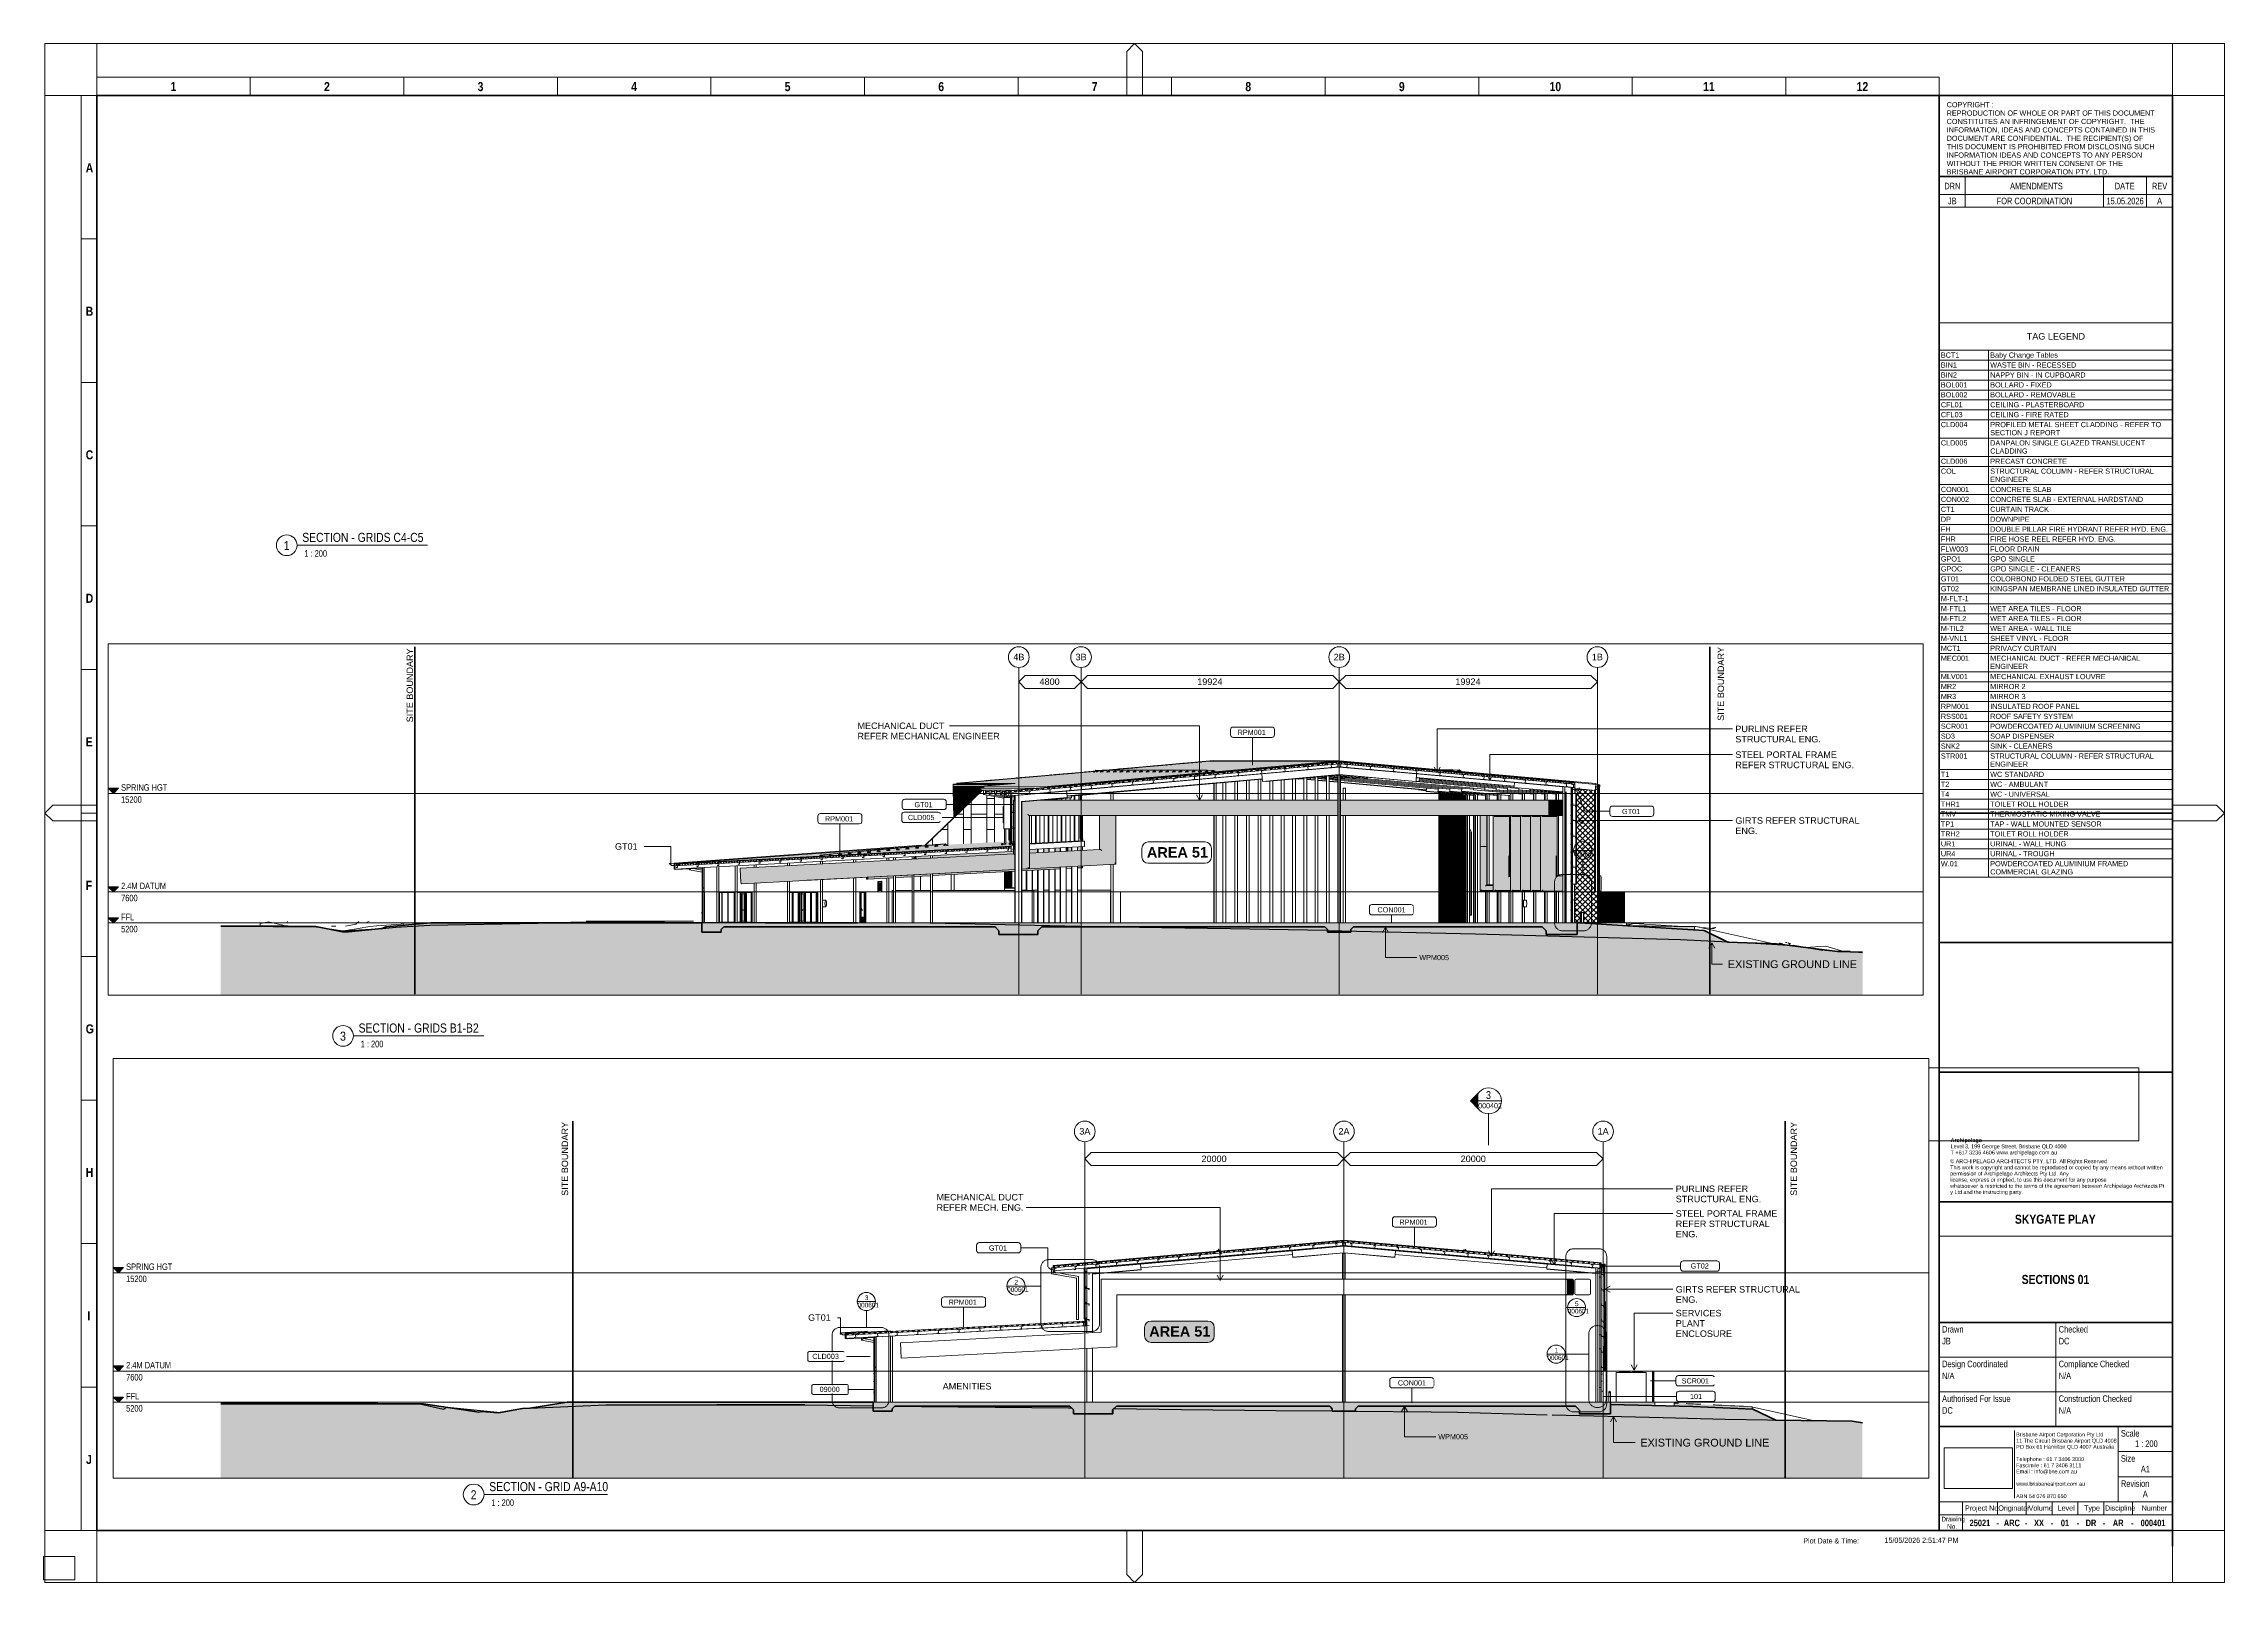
# Paper-space layout 'Layout1' of a CAD drawing. Header units: millimetres. Extents: x 0 to 841, y -1 to 593.
# The model-space entities are those that its viewports show. They can reach past a viewport. Long polylines and large blocks are cut down to what shows.
import ezdxf

# ---------------------------------------------------------------- set-up
doc = ezdxf.new("R2010")
doc.units = ezdxf.units.MM
for name, pattern in [('AEC_Center', [24, 12, -4, 4, -4]), ('AEC_Dash 3mm', [6, 3, -3]), ('AEC_Double Dash', [39, 15, -4, 6, -4, 6, -4]), ('BOUNDARY', [16, 10, -3, 0, -3]), ('Existing Ground', [4.5, 3, -1.5]), ('Grid Line', [21, 12, -3, 3, -3])]:
    doc.linetypes.add(name, pattern=pattern)
for name, color, linetype, lineweight in [('A-ANNO-KEYN', 231, 'Continuous', 5), ('A-ANNO-NOTE', 131, 'Continuous', 5), ('A-ANNO-SYMB', 150, 'Continuous', 5), ('A-AREA', 32, 'AEC_Dash 3mm', 60), ('A-CLNG', 13, 'Continuous', 5), ('A-CLNG-PATT', 13, 'Continuous', 5), ('A-DETL', 90, 'Continuous', 18), ('A-DETL-GENF', 92, 'Continuous', 5), ('A-DETL-THIN', 151, 'Continuous', 5), ('A-DOOR', 31, 'Continuous', 5), ('A-DOOR-FRAM', 31, 'Continuous', 5), ('A-DOOR-GLAZ', 31, 'Continuous', 5), ('A-FLOR', 192, 'Continuous', 5), ('A-FLOR-IDEN', 11, 'Continuous', 5), ('A-FLOR-LEVL', 51, 'Continuous', 5), ('A-FLOR-PATT', 8, 'Continuous', 15), ('A-GENM', 13, 'Continuous', 5), ('A-GENM-IDEN', 13, 'Continuous', 5), ('A-GLAZ-CURT', 52, 'Continuous', 5), ('A-GLAZ-CWMG', 51, 'Continuous', 5), ('A-ROOF', 132, 'Continuous', 5), ('A-ROOF-IDEN', 132, 'Continuous', 5), ('A-ROOF-MCUT', 132, 'Continuous', 5), ('A-ROOF-OTLN', 132, 'Continuous', 5), ('A-ROOF-PATT', 132, 'Continuous', 5), ('A-WALL', 113, 'Continuous', 5), ('A-WALL-IDEN', 211, 'Continuous', 5), ('A-WALL-PATT', 111, 'Continuous', 5), ('C-TOPO', 7, 'Continuous', 5), ('F-FIRE', 13, 'Continuous', 5), ('G-ANNO-SCHD', 231, 'Continuous', 5), ('G-ANNO-SYMB', 111, 'Continuous', 5), ('G-ANNO-TEXT', 231, 'Continuous', 5), ('G-ANNO-TTLB', 6, 'Continuous', 5), ('G-ANNO-TTLB-MEDM', 33, 'Continuous', 20), ('G-ANNO-TTLB-THIN', 151, 'Continuous', 5), ('G-ANNO-TTLB-WIDE', 214, 'Continuous', 50), ('P-EQPM', 6, 'Continuous', 5), ('P-SANR-FIXT', 6, 'Continuous', 5), ('Q-SPCQ', 91, 'Continuous', 5), ('S-BEAM', 12, 'Continuous', 5), ('S-COLS', 52, 'Continuous', 5), ('S-GRID', 1, 'Continuous', 5), ('S-GRID-IDEN', 1, 'Continuous', 5)]:
    doc.layers.add(name, color=color, linetype=linetype, lineweight=lineweight)
doc.layers.add('G-ANNO-NPLT', color=191, linetype='Continuous', plot=False)
doc.styles.add('Arial', font='arial.ttf', dxfattribs={"height": 500})
doc.styles.add('Arial Narrow', font='ARIALN.TTF', dxfattribs={"height": 500})
doc.styles.add('Arial Narrow_1', font='ARIALN.TTF', dxfattribs={"height": 360})
doc.styles.add('Arial Narrow_2', font='ARIALN.TTF', dxfattribs={"height": 600})
doc.styles.add('Arial Narrow_3', font='ARIALN.TTF', dxfattribs={"height": 400})
doc.styles.add('Arial Narrow_4', font='ARIALN.TTF', dxfattribs={"height": 2.5})
doc.styles.add('Arial Narrow_5', font='ARIALN.TTF', dxfattribs={"height": 2})
doc.styles.add('Arial Narrow_6', font='ARIALN.TTF', dxfattribs={"height": 1.8})
doc.styles.add('Arial Narrow_7', font='ARIALN.TTF', dxfattribs={"height": 3.5})
doc.styles.add('Arial Narrow_B', font='ARIALNB.TTF', dxfattribs={"height": 3.5})
doc.styles.add('Arial Narrow_B_1', font='ARIALNB.TTF', dxfattribs={"height": 2.5})
doc.styles.add('Arial_1', font='arial.ttf', dxfattribs={"height": 600})
doc.styles.add('Arial_2', font='arial.ttf', dxfattribs={"height": 400})
doc.styles.add('Arial_3', font='arial.ttf', dxfattribs={"height": 2})
doc.styles.add('Arial_4', font='arial.ttf', dxfattribs={"height": 1.5})
doc.styles.add('Arial_5', font='arial.ttf', dxfattribs={"height": 2.5})
doc.styles.add('Arial_B', font='arialbd.ttf', dxfattribs={"height": 800})
doc.styles.add('Arial_B_1', font='arialbd.ttf', dxfattribs={"height": 1.5})
picture_1 = doc.add_image_def('image1.png', size_in_pixel=(2884, 1727))
picture_2 = doc.add_image_def('image2.png', size_in_pixel=(4363, 1520))
pattern_1 = [(50, (4488880.5, 10654.8), (1457.472, -127.512), [152.4, -1676.4]), (355, (4488880.5, 10654.8), (-281.942, 1528.454), [121.92, -1341.12]), (100.451, (4489002, 10644.2), (1175.54, 1400.933), [129.52, -1424.72]), (46.184, (4488880.5, 11061.2), (2168.63, -336.34), [228.6, -2514.6]), (96.636, (4489061.3, 11033.2), (1899.22, 1979.42), [194.28, -2137.08]), (351.184, (4488880.5, 11061.2), (1899.24, 1979.4), [182.88, -2011.68]), (21, (4489083.7, 10959.6), (1212.915, -818.121), [152.4, -1676.4]), (326, (4489083.7, 10959.6), (494.417, 1473.504), [121.92, -1341.12]), (71.451, (4489184.8, 10891.4), (1707.337, 655.37), [129.52, -1424.72]), (37.5, (4488880.53, 10654.8), (24.7094, 676.44), [67.056, -1257.808, 67.056, -2640.584]), (37.5, (4488880.53, 10654.8), (24.7094, 676.44), [-1391.92, -1294.384, 67.056, -1279.144]), (7.5, (4488880.5, 10654.8), (534.558, 801.444), [67.056, -709.168, 67.056, -1740.408]), (7.5, (4488880.5, 10654.8), (534.558, 801.444), [-843.28, -1227.328, 67.056, -446.024]), (327.5, (4488427.4, 10654.8), (1084.7275, -45.831), [67.056, -440.944, 67.056, -3621.024]), (327.5, (4488427.4, 10654.8), (1084.7275, -45.831), [-575.056, -1517.904, 67.056, -2036.064]), (317.5, (4488224.2, 10654.8), (1185.035, 203.414), [67.056, -593.344, 67.056, -2479.04]), (317.5, (4488224.2, 10654.8), (1185.035, 203.414), [-727.456, -985.52, 67.056, -1426.464])]
pattern_2 = [(45.11, (4487225.37, 10654.8), (-211.324, 212.1305), []), (134.89, (4487225.37, 10654.8), (-211.324, -212.1305), [])]
pattern_3 = [(0, (4488880.53, 10654.8), (812.8, 203.2), [67.056, -542.544, 67.056, -3793.744]), (0, (4488880.53, 10654.8), (812.8, 203.2), [-676.656, -542.544, 67.056, -1152.144, -2032]), (0, (4488880.53, 10654.8), (812.8, 203.2), [-2438.4, 67.056, -542.544, 67.056, -1355.344]), (0, (4488880.53, 10654.8), (812.8, 203.2), [-3115.056, -339.344, 67.056, -948.944]), (120, (4489185.33, 10756.4), (-582.3764, 602.30545), [67.056, -542.544, 67.056, -3793.744]), (120, (4489185.33, 10756.4), (-582.3764, 602.30545), [-676.656, -542.544, 67.056, -1152.144, -2032]), (120, (4489185.33, 10756.4), (-582.3764, 602.30545), [-2438.4, 67.056, -542.544, 67.056, -1355.344]), (120, (4489185.33, 10756.4), (-582.3764, 602.30545), [-3115.056, -339.344, 67.056, -948.944]), (240, (4489286.93, 11162.8), (-230.4236, -805.50545), [67.056, -542.544, 67.056, -3793.744]), (240, (4489286.93, 11162.8), (-230.4236, -805.50545), [-676.656, -542.544, 67.056, -1152.144, -2032]), (240, (4489286.93, 11162.8), (-230.4236, -805.50545), [-2438.4, 67.056, -542.544, 67.056, -1355.344]), (240, (4489286.93, 11162.8), (-230.4236, -805.50545), [-3115.056, -339.344, 67.056, -948.944])]
pattern_4 = [(50, (4639954.8, 10654.8), (1457.472, -127.512), [152.4, -1676.4]), (355, (4639954.8, 10654.8), (-281.94, 1528.454), [121.92, -1341.12]), (100.451, (4640076.2, 10644.2), (1175.54, 1400.93), [129.52, -1424.72]), (46.184, (4639954.8, 11061.2), (2168.63, -336.34), [228.6, -2514.6]), (96.636, (4640135.5, 11033.2), (1899.22, 1979.42), [194.28, -2137.08]), (351.184, (4639954.8, 11061.2), (1899.24, 1979.4), [182.88, -2011.68]), (21, (4640158, 10959.6), (1212.915, -818.12), [152.4, -1676.4]), (326, (4640158, 10959.6), (494.42, 1473.504), [121.92, -1341.12]), (71.451, (4640259, 10891.4), (1707.337, 655.37), [129.52, -1424.72]), (37.5, (4639954.8, 10654.8), (24.7094, 676.44), [67.056, -1257.808, 67.056, -2640.584]), (37.5, (4639954.8, 10654.8), (24.7094, 676.44), [-1391.92, -1294.384, 67.056, -1279.144]), (7.5, (4639954.8, 10654.8), (534.558, 801.444), [67.056, -709.168, 67.056, -1740.408]), (7.5, (4639954.8, 10654.8), (534.558, 801.444), [-843.28, -1227.328, 67.056, -446.024]), (327.5, (4639501.65, 10654.8), (1084.7275, -45.831), [67.056, -440.944, 67.056, -3621.024]), (327.5, (4639501.65, 10654.8), (1084.7275, -45.831), [-575.056, -1517.904, 67.056, -2036.064]), (317.5, (4639298.5, 10654.8), (1185.035, 203.414), [67.056, -593.344, 67.056, -2479.04]), (317.5, (4639298.5, 10654.8), (1185.035, 203.414), [-727.456, -985.52, 67.056, -1426.464])]
pattern_5 = [(0, (4639954.79, 10654.8), (812.8, 203.2), [67.056, -542.544, 67.056, -3793.744]), (0, (4639954.79, 10654.8), (812.8, 203.2), [-676.656, -542.544, 67.056, -1152.144, -2032]), (0, (4639954.79, 10654.8), (812.8, 203.2), [-2438.4, 67.056, -542.544, 67.056, -1355.344]), (0, (4639954.79, 10654.8), (812.8, 203.2), [-3115.056, -339.344, 67.056, -948.944]), (120, (4640259.59, 10756.4), (-582.3764, 602.3054), [67.056, -542.544, 67.056, -3793.744]), (120, (4640259.59, 10756.4), (-582.3764, 602.3054), [-676.656, -542.544, 67.056, -1152.144, -2032]), (120, (4640259.59, 10756.4), (-582.3764, 602.3054), [-2438.4, 67.056, -542.544, 67.056, -1355.344]), (120, (4640259.59, 10756.4), (-582.3764, 602.3054), [-3115.056, -339.344, 67.056, -948.944]), (240, (4640361.19, 11162.8), (-230.4236, -805.5054), [67.056, -542.544, 67.056, -3793.744]), (240, (4640361.19, 11162.8), (-230.4236, -805.5054), [-676.656, -542.544, 67.056, -1152.144, -2032]), (240, (4640361.19, 11162.8), (-230.4236, -805.5054), [-2438.4, 67.056, -542.544, 67.056, -1355.344]), (240, (4640361.19, 11162.8), (-230.4236, -805.5054), [-3115.056, -339.344, 67.056, -948.944])]
pattern_6 = [(90, (4557366.2, 10654.8), (-800, 5e-14), []), (180, (4557366.2, 10654.8), (-1e-13, -800), [])]

# ---------------------------------------------------------------- blocks, each defined once
blk = doc.blocks.new('TB-BAC-A1-Portrait - Type 1-223120-SECTIONS 01')
at = {"layer": 'G-ANNO-TTLB'}
for p, q in [((841.5, 593), (0.5, 593)), ((0.5, 593), (0.5, -1)), ((841.5, -1), (841.5, 593)), ((0.5, -1), (841.5, -1))]:
    blk.add_line(p, q, dxfattribs=at)
at = {"layer": 'G-ANNO-TTLB-MEDM'}
for p, q in [((731.5, 132.67), (821.5, 132.67)), ((776.5, 59.17), (776.5, 99.34)), ((731.5, 85.95), (821.5, 85.95)), ((731.5, 72.56), (821.5, 72.56)), ((800.5, 30.06), (800.5, 59.17)), ((800.5, 49.47), (821.5, 49.47)), ((800.5, 39.76), (821.5, 39.76)), ((731.5, 30.06), (821.5, 30.06)), ((740.5, 30.06), (740.5, 19)), ((754, 25.06), (754, 30.06)), ((765, 25.06), (765, 30.06)), ((775, 25.06), (775, 30.06)), ((785, 25.06), (785, 30.06)), ((795, 25.06), (795, 30.06)), ((806, 25.06), (806, 30.06)), ((731.5, 25.06), (821.5, 25.06))]:
    blk.add_line(p, q, dxfattribs=at)
at = {"layer": 'G-ANNO-TTLB-THIN'}
for p, q in [((20.5, 593), (20.5, 573)), ((421, 593), (418, 590)), ((418, 590), (418, 573)), ((424, 590), (421, 593)), ((424, 573), (424, 590)), ((821.5, 593), (821.5, 573)), ((20.5, 573), (0.5, 573)), ((14.5, 19), (14.5, 573)), ((20.5, 580), (731.5, 580)), ((79.75, 573), (79.75, 580)), ((139, 573), (139, 580)), ((198.25, 573), (198.25, 580)), ((257.5, 573), (257.5, 580)), ((316.75, 573), (316.75, 580)), ((376, 573), (376, 580)), ((435.25, 573), (435.25, 580)), ((494.5, 573), (494.5, 580)), ((553.75, 573), (553.75, 580)), ((613, 573), (613, 580)), ((672.25, 573), (672.25, 580)), ((731.5, 573), (731.5, 580)), ((821.5, 573), (841.5, 573)), ((741.5, 534.71), (741.5, 541.71)), ((794.87, 534.71), (794.87, 541.71)), ((811.5, 534.71), (811.5, 541.71)), ((14.5, 517.6), (20.5, 517.6)), ((14.5, 462.2), (20.5, 462.2)), ((14.5, 406.8), (20.5, 406.8)), ((14.5, 351.4), (20.5, 351.4)), ((0.5, 296), (3.5, 299)), ((3.5, 293), (0.5, 296)), ((3.5, 299), (20.5, 299)), ((14.5, 296), (20.5, 296)), ((838.5, 299), (821.5, 299)), ((841.5, 296), (838.5, 299)), ((838.5, 293), (841.5, 296)), ((20.5, 293), (3.5, 293)), ((821.5, 293), (838.5, 293)), ((14.5, 240.6), (20.5, 240.6)), ((14.5, 185.2), (20.5, 185.2)), ((14.5, 129.8), (20.5, 129.8)), ((14.5, 74.4), (20.5, 74.4)), ((760.5, 57.67), (760.5, 31.56)), ((20.5, 19), (0.5, 19)), ((20.5, -1), (20.5, 19)), ((418, 2), (418, 19)), ((424, 19), (424, 2)), ((821.5, 19), (841.5, 19)), ((821.5, -1), (821.5, 13)), ((421, -1), (418, 2)), ((424, 2), (421, -1))]:
    blk.add_line(p, q, dxfattribs=at)
at = {"layer": 'G-ANNO-TTLB-WIDE'}
for p, q in [((20.5, 573), (20.5, 19)), ((821.5, 573), (20.5, 573)), ((731.5, 19), (731.5, 573)), ((821.5, 13), (821.5, 573)), ((821.5, 541.71), (731.5, 541.71)), ((731.5, 296), (821.5, 296)), ((731.5, 245.96), (821.5, 245.96)), ((731.5, 195.96), (821.5, 195.96)), ((731.5, 145.96), (821.5, 145.96)), ((731.5, 99.34), (821.5, 99.34)), ((731.5, 59.17), (821.5, 59.17)), ((20.5, 19), (821.5, 19))]:
    blk.add_line(p, q, dxfattribs=at)
at = {"layer": 'G-ANNO-TTLB', "attachment_point": 1}
for s, insert, char_height, width, style in [('\\fArial Narrow|b1|i0|c0|p34|;1', (48.97, 578.15), 3.5, 2.7257, 'Arial Narrow_B'), ('\\fArial Narrow|b1|i0|c0|p34|;2', (108.22, 578.15), 3.5, 2.7257, 'Arial Narrow_B'), ('\\fArial Narrow|b1|i0|c0|p34|;3', (167.47, 578.15), 3.5, 2.7257, 'Arial Narrow_B'), ('\\fArial Narrow|b1|i0|c0|p34|;4', (226.72, 578.15), 3.5, 2.7257, 'Arial Narrow_B'), ('\\fArial Narrow|b1|i0|c0|p34|;5', (285.97, 578.15), 3.5, 2.7257, 'Arial Narrow_B'), ('\\fArial Narrow|b1|i0|c0|p34|;6', (345.22, 578.15), 3.5, 2.7257, 'Arial Narrow_B'), ('\\fArial Narrow|b1|i0|c0|p34|;7', (404.47, 578.15), 3.5, 2.7257, 'Arial Narrow_B'), ('\\fArial Narrow|b1|i0|c0|p34|;8', (463.72, 578.15), 3.5, 2.7257, 'Arial Narrow_B'), ('\\fArial Narrow|b1|i0|c0|p34|;9', (522.97, 578.15), 3.5, 2.7257, 'Arial Narrow_B'), ('10', (581.1, 578.15), 3.5, 5.4515, 'Arial Narrow_B'), ('11', (640.35, 578.15), 3.5, 5.4515, 'Arial Narrow_B'), ('12', (699.6, 578.15), 3.5, 5.4515, 'Arial Narrow_B'), ('COPYRIGHT :', (734.34, 570.42), 2, 22.2869, 'Arial_3'), ('CONSTITUTES AN INFRINGEMENT OF COPYRIGHT.  THE ', (734.34, 563.94), 2, 94.9198, 'Arial_3'), ('REPRODUCTION OF WHOLE OR PART OF THIS DOCUMENT ', (734.34, 567.18), 2, 99.8101, 'Arial_3'), ('DOCUMENT ARE CONFIDENTIAL.  THE RECIPIENT(S) OF ', (734.34, 557.45), 2, 94.519, 'Arial_3'), ('INFORMATION, IDEAS AND CONCEPTS CONTAINED IN THIS ', (734.34, 560.69), 2, 99.8903, 'Arial_3'), ('WITHOUT THE PRIOR WRITTEN CONSENT OF THE ', (734.34, 547.73), 2, 84.8987, 'Arial_3'), ('THIS DOCUMENT IS PROHIBITED FROM DISCLOSING SUCH ', (734.34, 554.21), 2, 99.8101, 'Arial_3'), ('INFORMATION IDEAS AND CONCEPTS TO ANY PERSON ', (734.34, 550.97), 2, 93.9578, 'Arial_3'), ('\\fArial Narrow|b1|i0|c0|p34|;A', (16.25, 546.82), 3.5, 3.0464, 'Arial Narrow_B'), ('DRN', (733.42, 539.27), 2.5, 7.4557, 'Arial Narrow_4'), ('BRISBANE AIRPORT CORPORATION PTY. LTD.', (734.34, 544.49), 2, 77.3628, 'Arial_3'), ('AMENDMENTS', (758.79, 539.27), 2.5, 24.692, 'Arial Narrow_4'), ('DATE', (799.2, 539.27), 2.5, 9.2996, 'Arial Narrow_4'), ('REV', (813.55, 539.27), 2.5, 7.135, 'Arial Narrow_4'), ('\\fArial Narrow|b1|i0|c0|p34|;B', (16.25, 491.42), 3.5, 3.0464, 'Arial Narrow_B'), ('\\fArial Narrow|b1|i0|c0|p34|;C', (16.25, 436.02), 3.5, 3.0464, 'Arial Narrow_B'), ('\\fArial Narrow|b1|i0|c0|p34|;D', (16.25, 380.62), 3.5, 3.0464, 'Arial Narrow_B'), ('\\fArial Narrow|b1|i0|c0|p34|;E', (16.25, 325.22), 3.5, 3.0464, 'Arial Narrow_B'), ('\\fArial Narrow|b1|i0|c0|p34|;F', (16.25, 269.82), 3.5, 3.0464, 'Arial Narrow_B'), ('\\fArial Narrow|b1|i0|c0|p34|;G', (16.25, 214.42), 3.5, 3.0464, 'Arial Narrow_B'), ('Archipelago', (735.85, 170.45), 1.5, 14.9114, 'Arial_B_1'), ('© ARCHIPELAGO ARCHITECTS PTY. LTD. All\xa0Rights\xa0Reserved ', (735.7, 162.33), 1.5, 74.1561, 'Arial_4'), ('This\xa0work\xa0is\xa0copyright\xa0and\xa0cannot\xa0be\xa0reproduced\xa0or\xa0copied\xa0by\xa0any\xa0means\xa0without\xa0written\xa0', (735.7, 159.95), 1.5, 99.5696, 'Arial_4'), ('T +617 3236 4606 www.archipelago.com.au', (735.85, 165.69), 1.5, 50.0253, 'Arial_4'), ('Level 3, 199 George Street, Brisbane QLD 4000', (735.85, 168.07), 1.5, 54.2742, 'Arial_4'), ('\\fArial Narrow|b1|i0|c0|p34|;H', (16.25, 159.02), 3.5, 3.0464, 'Arial Narrow_B'), ('whatsoever\xa0is\xa0restricted\xa0to\xa0the\xa0terms\xa0of\xa0the\xa0agreement\xa0between\xa0Archipelago\xa0Architects\xa0Pt', (735.7, 152.81), 1.5, 99.8101, 'Arial_4'), ('permission\xa0of\xa0Archipelago\xa0Architects\xa0Pty\xa0Ltd. Any ', (735.7, 157.57), 1.5, 56.1181, 'Arial_4'), ('license,\xa0express\xa0or\xa0implied,\xa0to\xa0use\xa0this\xa0document\xa0for\xa0any\xa0purpose ', (735.7, 155.19), 1.5, 73.5147, 'Arial_4'), ('y\xa0Ltd\xa0and\xa0the\xa0instructing\xa0party.', (735.7, 150.43), 1.5, 33.9915, 'Arial_4'), ('\\fArial Narrow|b1|i0|c0|p34|;I', (16.91, 103.62), 3.5, 1.3629, 'Arial Narrow_B'), ('Drawn', (732.57, 97.96), 2.5, 9.9409, 'Arial Narrow_4'), ('Checked', (777.57, 97.96), 2.5, 13.7089, 'Arial Narrow_4'), ('Design Coordinated', (732.57, 84.57), 2.5, 30.6245, 'Arial Narrow_4'), ('Compliance Checked', (777.57, 84.57), 2.5, 33.0295, 'Arial Narrow_4'), ('Authorised For Issue', (732.57, 71.18), 2.5, 32.0675, 'Arial Narrow_4'), ('Construction Checked', (777.57, 71.18), 2.5, 34.1519, 'Arial Narrow_4'), ('11 The Circuit Brisbane Airport QLD 4008', (761.15, 54.46), 1.5, 47.2996, 'Arial_4'), ('Brisbane Airport Corporation Pty Ltd', (761.15, 56.84), 1.5, 40.5654, 'Arial_4'), ('PO Box 61 Hamilton QLD 4007 Australia', (761.15, 52.08), 1.5, 46.0169, 'Arial_4'), ('Scale', (801.57, 57.79), 2.5, 8.7384, 'Arial Narrow_4'), ('\\fArial Narrow|b1|i0|c0|p34|;J', (16.38, 48.22), 3.5, 2.7257, 'Arial Narrow_B'), ('Telephone : 61 7 3406 3000', (761.15, 47.32), 1.5, 31.9873, 'Arial_4'), ('Fascimile : 61 7 3406 3111', (761.15, 44.94), 1.5, 30.9451, 'Arial_4'), ('Email : info@bne.com.au', (761.15, 42.55), 1.5, 28.4599, 'Arial_4'), ('Size', (801.57, 48.09), 2.5, 6.8143, 'Arial Narrow_4'), ('A1', (809.26, 44.01), 2.5, 4.2489, 'Arial Narrow_4'), ('www.brisbaneairport.com.au', (761.15, 37.79), 1.5, 32.0675, 'Arial_4'), ('Revision', (801.57, 38.39), 2.5, 13.3882, 'Arial Narrow_4'), ('Project No.', (741.41, 28.7), 2, 14.1899, 'Arial Narrow_5'), ('Originator', (754.28, 28.7), 2, 12.5865, 'Arial Narrow_5'), ('ABN 54 076 870 650', (761.15, 33.03), 1.5, 23.9705, 'Arial_4'), ('Volume', (765.96, 28.7), 2, 9.7004, 'Arial Narrow_5'), ('Level', (777.18, 28.7), 2, 6.8945, 'Arial Narrow_5'), ('Type', (787.36, 28.7), 2, 6.4135, 'Arial Narrow_5'), ('Discipline', (795.41, 28.7), 2, 12.2658, 'Arial Narrow_5'), ('Number', (809.59, 28.7), 2, 10.1013, 'Arial Narrow_5'), ('Drawing ', (732.31, 24.35), 1.8, 9.2996, 'Arial Narrow_6'), ('No.', (734.5, 21.51), 1.8, 3.7679, 'Arial Narrow_6'), ('\\fArial Narrow|b1|i0|c0|p34|;-', (753.53, 23.15), 2.5, 0.4008, 'Arial Narrow_B_1'), ('\\fArial Narrow|b1|i0|c0|p34|;-', (764.52, 23.15), 2.5, 0.4008, 'Arial Narrow_B_1'), ('\\fArial Narrow|b1|i0|c0|p34|;-', (774.54, 23.15), 2.5, 0.4008, 'Arial Narrow_B_1'), ('\\fArial Narrow|b1|i0|c0|p34|;-', (784.55, 23.15), 2.5, 0.4008, 'Arial Narrow_B_1'), ('\\fArial Narrow|b1|i0|c0|p34|;-', (794.55, 23.15), 2.5, 0.4008, 'Arial Narrow_B_1'), ('\\fArial Narrow|b1|i0|c0|p34|;-', (805.53, 23.15), 2.5, 0.4008, 'Arial Narrow_B_1'), ('Plot Date & Time:', (679.02, 16.04), 2, 22.4473, 'Arial Narrow_5')]:
    blk.add_mtext(s, dxfattribs=dict(at, insert=insert, char_height=char_height, width=width, style=style))
at = {"layer": 'G-ANNO-TTLB'}
image = blk.add_image(picture_2, insert=(727.44, 169.44), size_in_units=(81.1, 28.25), dxfattribs=at)
image.dxf.flags = 7
image = blk.add_image(picture_1, insert=(733.39, 35.2), size_in_units=(26.35, 15.78), dxfattribs=at)
image.dxf.flags = 7
blk = doc.blocks.new('Viewport - A1-4169-SECTIONS 01')
at = {"layer": 'G-ANNO-TTLB'}
for start, end in [(360, 180), (180, 0)]:
    blk.add_arc((-4, 0), 4, start, end, dxfattribs=at)
blk = doc.blocks.new('Structural Framing 21 - Structural Framing 1-750478-SECTION - GRIDS B1-B2')
at = {"layer": 'S-BEAM'}
for p, q in [((4458087.3, 16337.5), (4458479.7, 16303.1)), ((4458073.8, 16329), (4458479.7, 16293.3)), ((4458694.7, 16284.2), (4459352.5, 16226.4)), ((4458694.7, 16274.5), (4459352.5, 16216.7)), ((4459567.5, 16207.5), (4460225.3, 16149.8)), ((4459567.5, 16197.8), (4460225.3, 16140)), ((4460440.2, 16130.9), (4461098, 16073.1)), ((4460440.2, 16121.2), (4461098, 16063.4)), ((4461313, 16054.2), (4467337.7, 15525.1)), ((4461313, 16044.5), (4467336.9, 15515.5)), ((4467337.7, 15525.1), (4467336.9, 15515.5)), ((4467336.9, 15515.5), (4467329.8, 15515.5)), ((4467333.7, 15475.5), (4467327.3, 15475.5)), ((4467332.8, 15464.7), (4467333.7, 15475.5)), ((4467333.7, 15475.5), (4467928.7, 15423.3)), ((4467325.3, 15464.7), (4467332.8, 15464.7)), ((4467927.7, 15412.4), (4467332.8, 15464.7)), ((4470970.1, 15082.6), (4470970.1, 14690.3)), ((4470985.7, 15081.3), (4470985.7, 14690.3)), ((4470996.5, 15080.3), (4470996.5, 14690.3)), ((4470970.1, 13490.3), (4470970.1, 5200)), ((4470985.7, 13490.3), (4470985.7, 5200)), ((4470996.5, 13490.3), (4470996.5, 5200)), ((4471376.3, 12246), (4471376.3, 5800)), ((4471387.1, 12220.7), (4471387.1, 5800))]:
    blk.add_line(p, q, dxfattribs=at)
for centre, start_param, end_param in [((4467332.5, 15536.5), 2.36383, 2.887429), ((4467328.3, 15486.9), 1.840231, 3.149228)]:
    blk.add_ellipse(centre, major_axis=(1, 11.4), ratio=0.086944, start_param=start_param, end_param=end_param, dxfattribs=at)
blk = doc.blocks.new('SHS-Square Hollow Section-Column - 200x200xSHS-1605338-SECTION - GRIDS B1-B2')
at = {"layer": 'S-COLS'}
for p, q in [((4461098, 16600), (4461098, 14690.3)), ((4461098, 16600), (4461098, 16600)), ((4461105.5, 16600), (4461098, 16600)), ((4461305.6, 16600), (4461313, 16600)), ((4461313, 14690.3), (4461313, 16600)), ((4461098, 13490.3), (4461098, 5200)), ((4461313, 5200), (4461313, 13490.3))]:
    blk.add_line(p, q, dxfattribs=at)
blk = doc.blocks.new('SHS-Square Hollow Section-Column - 200x200xSHS-V275-SECTION - GRIDS B1-B2')
at = {"layer": 'S-COLS'}
for p, q in [((4459567.5, 14690.3), (4459567.5, 16467.8)), ((4459352.5, 16448.8), (4459352.5, 14690.3)), ((4459352.5, 13490.3), (4459352.5, 5200)), ((4459567.5, 5200), (4459567.5, 13490.3))]:
    blk.add_line(p, q, dxfattribs=at)
blk = doc.blocks.new('SHS-Square Hollow Section-Column - 200x200xSHS-V276-SECTION - GRIDS B1-B2')
at = {"layer": 'S-COLS'}
for p, q in [((4457822, 14690.3), (4457822, 16314.2)), ((4457606.9, 16295.3), (4457606.9, 14690.3)), ((4457606.9, 13490.3), (4457606.9, 5200)), ((4457822, 5200), (4457822, 13490.3))]:
    blk.add_line(p, q, dxfattribs=at)
blk = doc.blocks.new('SHS-Square Hollow Section-Column - 200x200xSHS-V277-SECTION - GRIDS B1-B2')
at = {"layer": 'S-COLS'}
for p, q in [((4456076.4, 14690.3), (4456076.4, 16160.6)), ((4455861.4, 16141.7), (4455861.4, 14690.3)), ((4455861.4, 13490.3), (4455861.4, 5200)), ((4456076.4, 5200), (4456076.4, 13490.3))]:
    blk.add_line(p, q, dxfattribs=at)
blk = doc.blocks.new('SHS-Square Hollow Section-Column - 200x200xSHS-V278-SECTION - GRIDS B1-B2')
at = {"layer": 'S-COLS'}
for p, q in [((4454261.1, 14690.3), (4454261.1, 16200.9)), ((4454046.1, 16182), (4454046.1, 14690.3)), ((4454046.1, 13490.3), (4454046.1, 5200)), ((4454261.1, 5200), (4454261.1, 13490.3))]:
    blk.add_line(p, q, dxfattribs=at)
blk = doc.blocks.new('SHS-Square Hollow Section-Column - 200x200xSHS-V279-SECTION - GRIDS B1-B2')
at = {"layer": 'S-COLS'}
for p, q in [((4452445.7, 14690.3), (4452445.7, 16041.2)), ((4452230.7, 16022.3), (4452230.7, 14690.3)), ((4452230.7, 13490.3), (4452230.7, 5200)), ((4452445.7, 5200), (4452445.7, 13490.3))]:
    blk.add_line(p, q, dxfattribs=at)
blk = doc.blocks.new('UB _Column_ - 410UB54-1478165-SECTION - GRIDS B1-B2')
at = {"layer": 'S-COLS'}
for p, q in [((4451720.2, 14690.3), (4451720.2, 15977.4)), ((4451541.9, 14690.3), (4451541.9, 15961.7)), ((4451542.9, 14690.3), (4451542.9, 15961.8)), ((4451541.9, 5200), (4451541.9, 13490.3)), ((4451542.9, 5200), (4451542.9, 13490.3)), ((4451720.2, 5200), (4451720.2, 13490.3))]:
    blk.add_line(p, q, dxfattribs=at)
blk = doc.blocks.new('Structural Framing 30 - Structural Framing 1-951963-SECTION - GRIDS B1-B2')
at = {"layer": 'S-BEAM'}
for p, q in [((4467933.2, 15476.3), (4467924.7, 15378.2)), ((4467925.5, 15378.2), (4467934.1, 15476.2)), ((4467914.8, 15364.2), (4467913.6, 15351.1)), ((4467922.2, 15364.2), (4467914.8, 15364.2)), ((4467933, 15364.2), (4467925.5, 15364.2)), ((4467931.9, 15351.1), (4467933, 15364.2)), ((4471608.8, 15041.4), (4467933, 15364.2)), ((4467913.6, 15351.1), (4467931.9, 15351.1)), ((4471577.4, 15029.3), (4467913.6, 15351.1)), ((4467931.9, 15351.1), (4471595.6, 15029.3)), ((4471608.8, 15041.4), (4471608.8, 14690.3)), ((4471595.6, 15029.3), (4471577.4, 15029.3)), ((4471577.4, 15029.3), (4471577.4, 14690.3)), ((4471595.6, 15029.3), (4471595.6, 14690.3)), ((4471577.4, 13490.3), (4471577.4, 5200)), ((4471595.6, 13490.3), (4471595.6, 5200)), ((4471608.8, 13490.3), (4471608.8, 5200))]:
    blk.add_line(p, q, dxfattribs=at)
for centre, start_param, end_param in [((4467923.5, 15378.2), 3.149228, 4.720025), ((4467926.7, 15378.2), 1.578432, 2.887429)]:
    blk.add_ellipse(centre, major_axis=(1.2, 13.9), ratio=0.086944, start_param=start_param, end_param=end_param, dxfattribs=at)
blk.add_open_spline([(4471614, 15054.2), (4471612.8, 15053.1), (4471611, 15051.4), (4471608.8, 15049.3), (4471607.4, 15048), (4471606.5, 15047.1), (4471605.5, 15046.2), (4471604.7, 15045.3), (4471603.9, 15044.6), (4471603.2, 15043.9), (4471602.5, 15043.1), (4471601.8, 15042.3), (4471601.6, 15042), (4471601.4, 15041.8)], degree=3, knots=[0, 0, 0, 0, 0.1666667, 0.25, 0.3333333, 0.375, 0.4166667, 0.5, 0.5416667, 0.5833333, 0.6666667, 0.75, 0.8333333, 0.8333333, 0.8333333, 0.8333333], dxfattribs=at)
blk = doc.blocks.new('Structural Framing 15 - Structural Framing 1-952687-SECTION - GRIDS B1-B2')
at = {"layer": 'S-BEAM'}
for p, q in [((4455228.1, 16716), (4461202.2, 17239.7)), ((4461202.2, 17239.7), (4461206.2, 17239.7)), ((4440162.4, 15395), (4455228.1, 16715.9)), ((4455231.6, 16715.9), (4455227.7, 16715.9)), ((4455228.1, 16715.9), (4455231.6, 16715.9)), ((4461207.2, 16635), (4467124, 16116.2)), ((4467157.1, 16412.5), (4474693.6, 15751.8)), ((4455265.8, 16314.2), (4455280.6, 16144.9)), ((4455280.9, 16144.9), (4455266.1, 16314.2)), ((4455278.7, 16131), (4455282.4, 16131.3)), ((4455278.7, 16131), (4455279.9, 16116.2)), ((4455281.4, 16131), (4455278.7, 16131)), ((4467131.9, 16130.4), (4467131.5, 16126.3)), ((4455279.9, 16116.2), (4455283.9, 16116.2)), ((4467128, 16116.2), (4467124, 16116.2)), ((4474699.3, 15761.9), (4474698.7, 15754.5)), ((4474695.9, 15751.9), (4474689.1, 15674.3)), ((4474689.3, 15674.3), (4474696.1, 15751.9)), ((4474696.1, 15751.8), (4474693.6, 15751.8)), ((4474685.6, 15662.9), (4474684.5, 15650.2)), ((4474687.8, 15662.9), (4474685.6, 15662.9)), ((4474684.5, 15650.2), (4474687.2, 15650.2)), ((4478464.9, 15318.7), (4474684.5, 15650.2)), ((4436178.9, 15045.8), (4440161.9, 15395)), ((4440161.9, 15395), (4440165.1, 15395)), ((4440165.1, 15395), (4440162.4, 15395)), ((4478703.1, 15297.8), (4478627, 15304.5)), ((4478707.2, 15297.8), (4478703.1, 15297.8)), ((4478703.1, 15297.8), (4478703.1, 14663.2)), ((4436178.9, 15045.8), (4436182.7, 15045.8)), ((4436178.9, 14690.3), (4436178.9, 15045.8)), ((4440213, 14881.2), (4440213.4, 14877.5)), ((4478703.1, 13517.3), (4478703.1, 5200)), ((4436178.9, 5200), (4436178.9, 9336.5))]:
    blk.add_line(p, q, dxfattribs=at)
for centre, major_axis, start_param, end_param in [((4455280.2, 16144.9), (-1.2, 13.9), 3.141593, 4.709838), ((4455281.3, 16144.9), (-1.2, 13.9), 1.568245, 3.139041), ((4474688.8, 15674.3), (1, 11.4), 3.144144, 4.71494), ((4474689.7, 15674.3), (1, 11.4), 1.573348, 3.141593)]:
    blk.add_ellipse(centre, major_axis=major_axis, ratio=0.0291, start_param=start_param, end_param=end_param, dxfattribs=at)
blk = doc.blocks.new('SHS-Square Hollow Section-Column - 200x200xSHS-V280-SECTION - GRIDS B1-B2')
at = {"layer": 'S-COLS'}
for p, q in [((4460440.3, 14690.3), (4460440.3, 16544.5)), ((4460225.2, 16525.6), (4460225.2, 14690.3)), ((4460225.2, 13490.3), (4460225.2, 5200)), ((4460440.3, 5200), (4460440.3, 13490.3))]:
    blk.add_line(p, q, dxfattribs=at)
blk = doc.blocks.new('SHS-Square Hollow Section-Column - 200x200xSHS-2929163-SECTION - GRIDS B1-B2')
at = {"layer": 'S-COLS'}
for p, q in [((4458694.7, 14690.3), (4458694.7, 16391)), ((4458479.7, 16372.1), (4458479.7, 14690.3)), ((4458479.7, 13490.3), (4458479.7, 5200)), ((4458694.7, 5200), (4458694.7, 13490.3))]:
    blk.add_line(p, q, dxfattribs=at)
blk = doc.blocks.new('SHS-Square Hollow Section-Column - 200x200xSHS-V281-SECTION - GRIDS B1-B2')
at = {"layer": 'S-COLS'}
for p, q in [((4456949.2, 14690.3), (4456949.2, 16237.4)), ((4456734.2, 16218.5), (4456734.2, 14690.3)), ((4456734.2, 13490.3), (4456734.2, 5200)), ((4456949.2, 5200), (4456949.2, 13490.3))]:
    blk.add_line(p, q, dxfattribs=at)
blk = doc.blocks.new('SHS-Square Hollow Section-Column - 200x200xSHS-V282-SECTION - GRIDS B1-B2')
at = {"layer": 'S-COLS'}
for p, q in [((4455168.8, 14690.3), (4455168.8, 16280.7)), ((4454953.7, 16261.8), (4454953.7, 14690.3)), ((4454953.7, 13490.3), (4454953.7, 5200)), ((4455168.8, 5200), (4455168.8, 13490.3))]:
    blk.add_line(p, q, dxfattribs=at)
blk = doc.blocks.new('SHS-Square Hollow Section-Column - 200x200xSHS-V283-SECTION - GRIDS B1-B2')
at = {"layer": 'S-COLS'}
for p, q in [((4453353.4, 14690.3), (4453353.4, 16121)), ((4453138.4, 16102.1), (4453138.4, 14690.3)), ((4453138.4, 13490.3), (4453138.4, 5200)), ((4453353.4, 5200), (4453353.4, 13490.3))]:
    blk.add_line(p, q, dxfattribs=at)
blk = doc.blocks.new('Hydrant_double10 - Hydrant_double-1019466-SECTION - GRIDS B1-B2')
at = {"layer": 'F-FIRE'}
for start_param, end_param in [(0.352908, 1.570796), (1.570796, 2.788684)]:
    blk.add_ellipse((4412073.1, 5985.8), major_axis=(0, 60), ratio=0.970323, start_param=start_param, end_param=end_param, dxfattribs=at)
blk = doc.blocks.new('Rectangular Mullion - 50 x 50mm-1158589-SECTION - GRIDS B1-B2')
at = {"layer": 'A-GLAZ-CWMG'}
for p, q in [((4482926.8, 7600), (4482932.1, 7600)), ((4482926.8, 5200), (4482926.8, 7600))]:
    blk.add_line(p, q, dxfattribs=at)
blk = doc.blocks.new('Rectangular Mullion - 50 x 50mm-V284-SECTION - GRIDS B1-B2')
at = {"layer": 'A-GLAZ-CWMG'}
for p, q in [((4482932.1, 7600), (4482936.4, 7600)), ((4482932.1, 7600), (4482932.1, 5200)), ((4482936.4, 7600), (4482941.7, 7600)), ((4482936.4, 5200), (4482936.4, 7600))]:
    blk.add_line(p, q, dxfattribs=at)
blk = doc.blocks.new('Rectangular Mullion - 50 x 50mm-V285-SECTION - GRIDS B1-B2')
at = {"layer": 'A-GLAZ-CWMG'}
blk.add_line((4482980.1, 7600), (4482980.1, 5200), dxfattribs=at)
blk = doc.blocks.new('Rectangular Mullion - 50 x 50mm-V286-SECTION - GRIDS B1-B2')
at = {"layer": 'A-GLAZ-CWMG'}
for p, q in [((4483085.7, 7600), (4483090.1, 7600)), ((4483085.7, 7600), (4483085.7, 5200)), ((4483090.1, 5200), (4483090.1, 7600))]:
    blk.add_line(p, q, dxfattribs=at)
blk = doc.blocks.new('Rectangular Mullion - 50 x 50mm-V287-SECTION - GRIDS B1-B2')
at = {"layer": 'A-GLAZ-CWMG'}
for p, q in [((4483172.1, 7600), (4483176.5, 7600)), ((4483172.1, 7600), (4483172.1, 5200)), ((4483176.5, 7600), (4483226.3, 7600)), ((4483176.5, 5200), (4483176.5, 7600)), ((4483226.3, 7600), (4483226.3, 5200))]:
    blk.add_line(p, q, dxfattribs=at)
blk = doc.blocks.new('Rectangular Mullion - 50 x 50mm-V288-SECTION - GRIDS B1-B2')
at = {"layer": 'A-GLAZ-CWMG'}
for p, q in [((4483091.3, 7600), (4483095.7, 7600)), ((4483091.3, 5200), (4483091.3, 7600)), ((4483095.7, 7600), (4483145.5, 7600)), ((4483095.7, 7600), (4483095.7, 5200)), ((4483145.5, 7600), (4483145.5, 5200))]:
    blk.add_line(p, q, dxfattribs=at)
blk = doc.blocks.new('Rectangular Mullion - 50 x 50mm-V289-SECTION - GRIDS B1-B2')
at = {"layer": 'A-GLAZ-CWMG'}
for p, q in [((4481228.5, 5200), (4481228.5, 7600)), ((4481232.8, 7600), (4481232.8, 5200)), ((4481282.7, 7600), (4481282.7, 5200))]:
    blk.add_line(p, q, dxfattribs=at)
blk = doc.blocks.new('Rectangular Mullion - 50 x 50mm-V290-SECTION - GRIDS B1-B2')
at = {"layer": 'A-GLAZ-CWMG'}
blk.add_line((4481173.1, 7600), (4481173.1, 5200), dxfattribs=at)
blk = doc.blocks.new('SHS-Square Hollow Section-Column - 200x200xSHS-V291-SECTION - GRIDS B1-B2')
at = {"layer": 'S-COLS'}
for p, q in [((4461105.5, 16600), (4461105.5, 5200)), ((4461105.5, 16600), (4461115.5, 16600)), ((4461295.5, 16600), (4461115.5, 16600)), ((4461295.5, 16600), (4461305.5, 16600)), ((4461305.5, 5200), (4461305.5, 16600))]:
    blk.add_line(p, q, dxfattribs=at)
blk = doc.blocks.new('System Panel - Glazed-1425433-SECTION - GRIDS B1-B2')
at = {"layer": 'A-GLAZ-CURT'}
blk.add_line((4418984.5, 5250), (4418984.5, 7550), dxfattribs=at)
blk = doc.blocks.new('Rectangular Mullion - 50x100mm-1215462-SECTION - GRIDS B1-B2')
at = {"layer": 'A-GLAZ-CWMG'}
for q in [(4418778.4, 5250), (4419056.8, 5200)]:
    blk.add_line((4419056.8, 5250), q, dxfattribs=at)
blk = doc.blocks.new('Rectangular Mullion - 50x100mm-1447016-SECTION - GRIDS B1-B2')
at = {"layer": 'A-GLAZ-CWMG'}
for p, q in [((4420910.3, 7600), (4420910.3, 5200)), ((4420922.4, 5200), (4420922.4, 7600))]:
    blk.add_line(p, q, dxfattribs=at)
blk = doc.blocks.new('System Panel - Glazed-1457945-SECTION - GRIDS B1-B2')
at = {"layer": 'A-GLAZ-CURT'}
blk.add_line((4420838, 5250), (4420838, 7550), dxfattribs=at)
blk = doc.blocks.new('Rectangular Mullion - 50x100mm-V292-SECTION - GRIDS B1-B2')
at = {"layer": 'A-GLAZ-CWMG'}
for p, q in [((4419068.9, 5200), (4419068.9, 5250)), ((4419528.3, 5250), (4419068.9, 5250)), ((4419528.3, 5250), (4419528.3, 5200))]:
    blk.add_line(p, q, dxfattribs=at)
blk = doc.blocks.new('Rectangular Mullion - 50x100mm-1457940-SECTION - GRIDS B1-B2')
at = {"layer": 'A-GLAZ-CWMG'}
for p, q in [((4420483.5, 5200), (4420483.5, 5250)), ((4420910.3, 5250), (4420483.5, 5250)), ((4420910.3, 5250), (4420910.3, 5200))]:
    blk.add_line(p, q, dxfattribs=at)
blk = doc.blocks.new('Rectangular Mullion - 50x100mm-1425432-SECTION - GRIDS B1-B2')
at = {"layer": 'A-GLAZ-CWMG'}
for p, q in [((4419056.8, 7600), (4419056.8, 5200)), ((4419068.9, 5200), (4419068.9, 7600))]:
    blk.add_line(p, q, dxfattribs=at)
blk = doc.blocks.new('X_Door-Panel-Hinge-Standard - Standard-1909126-SECTION - GRIDS B1-B2')
at = {"layer": 'A-DOOR'}
for p, q in [((4419712.4, 7550), (4419712.4, 6310.8)), ((4419547.4, 7445), (4419683.4, 7445)), ((4419683.4, 7445), (4419683.4, 5345)), ((4419712.4, 6305.7), (4419712.4, 6303)), ((4419712.4, 6281), (4419712.4, 6206.9)), ((4419712.4, 6191.2), (4419712.4, 5225)), ((4419683.4, 5345), (4419547.7, 5345)), ((4419712.4, 5225), (4419547.7, 5225))]:
    blk.add_line(p, q, dxfattribs=at)
at = {"layer": 'A-DOOR-GLAZ'}
blk.add_line((4419668.8, 5345), (4419668.8, 7445), dxfattribs=at)
blk = doc.blocks.new('X_Door-Panel-Hinge-Standard - Standard-1909127-SECTION - GRIDS B1-B2')
at = {"layer": 'A-DOOR'}
for p, q in [((4419712.9, 6309.3), (4419712.9, 7550)), ((4419741.9, 6310.5), (4419741.9, 7445)), ((4419741.9, 7445), (4419906.3, 7445)), ((4419906.3, 7445), (4419906.3, 5345)), ((4419712.9, 6206.7), (4419712.9, 6282.8)), ((4419741.9, 6206.9), (4419741.9, 6281)), ((4419712.9, 5225), (4419712.9, 6191.2)), ((4419741.9, 5345), (4419741.9, 6191.2)), ((4419906.3, 5345), (4419741.9, 5345)), ((4419934.6, 5225), (4419712.9, 5225))]:
    blk.add_line(p, q, dxfattribs=at)
at = {"layer": 'A-DOOR-GLAZ'}
blk.add_line((4419891.8, 5345), (4419891.8, 7445), dxfattribs=at)
blk = doc.blocks.new('X_Door-Frame-Wood - Standard-1215283-SECTION - GRIDS B1-B2')
at = {"layer": 'A-DOOR-FRAM'}
for p, q in [((4419542.8, 7600), (4419542.8, 5200)), ((4419998.9, 5200), (4419998.9, 7600)), ((4419547.7, 7580), (4419547.7, 5200)), ((4419547.7, 7580), (4419994.1, 7580)), ((4419994.1, 7580), (4419994.1, 5200)), ((4419934.6, 5200), (4419934.6, 7550)), ((4419954, 7550), (4419954, 5200)), ((4419960.1, 5200), (4419960.1, 7550)), ((4419897, 5200), (4419897, 5225))]:
    blk.add_line(p, q, dxfattribs=at)
blk = doc.blocks.new('X_Door-Handle-Lockwood 4800 Series Lever - Standard-764996-SECTION - GRIDS B1-B2')
at = {"layer": 'A-DOOR'}
for p, q in [((4419694.7, 6207.2), (4419694.7, 6334)), ((4419706.1, 6335), (4419695, 6335)), ((4419695, 6335), (4419700.8, 6335)), ((4419705.9, 6334), (4419705.9, 6207.6)), ((4419712, 6335), (4419706.1, 6335)), ((4419712.2, 6311.5), (4419712.2, 6334)), ((4419712.4, 6313), (4419697.9, 6313)), ((4419712.2, 6303), (4419712.2, 6306)), ((4419706.6, 6291), (4419706.6, 6303)), ((4419710, 6303), (4419710, 6291)), ((4419714.9, 6291), (4419714.9, 6303)), ((4419697.9, 6281), (4419712.4, 6281)), ((4419712.2, 6206.9), (4419712.2, 6281.8)), ((4419692.4, 6208), (4419684.6, 6208)), ((4419717.8, 6208), (4419697.9, 6208)), ((4419737.5, 6208), (4419725.1, 6208)), ((4419694.7, 6197.7), (4419694.7, 6202.3)), ((4419684.6, 6192), (4419692.4, 6192)), ((4419694.7, 6151), (4419694.7, 6191.2)), ((4419697.9, 6192), (4419717.8, 6192)), ((4419705.9, 6191.2), (4419705.9, 6151)), ((4419712.2, 6151), (4419712.2, 6191.2)), ((4419725.1, 6192), (4419737.5, 6192)), ((4419695, 6150), (4419706.1, 6150)), ((4419700.8, 6150), (4419695, 6150)), ((4419706.1, 6150), (4419712, 6150))]:
    blk.add_line(p, q, dxfattribs=at)
at = {"layer": 'A-DOOR', "flags": 128}
for points in [[(4419725.1, 6208), (4419724.8, 6208), (4419724.5, 6208), (4419724.2, 6208), (4419723.7, 6208), (4419723.3, 6208), (4419722.8, 6208), (4419722.3, 6208), (4419721.7, 6208), (4419721.1, 6208), (4419720.5, 6208), (4419719.8, 6208), (4419719.1, 6208), (4419718.4, 6208), (4419717.7, 6208), (4419716.9, 6208), (4419716, 6208), (4419715.2, 6208), (4419714.3, 6208), (4419713.4, 6208), (4419712.5, 6208), (4419711.5, 6208), (4419710.6, 6208), (4419709.6, 6208), (4419708.6, 6208), (4419707.6, 6208), (4419706.6, 6208), (4419705.5, 6208), (4419704.5, 6208), (4419703.4, 6208), (4419702.3, 6208), (4419701.3, 6208), (4419700.2, 6208), (4419699.1, 6208), (4419698, 6208), (4419696.9, 6208), (4419695.9, 6208), (4419694.8, 6208), (4419693.7, 6208), (4419692.7, 6208), (4419692.4, 6208)], [(4419717.8, 6208), (4419718.8, 6208), (4419719.9, 6208), (4419720.9, 6208), (4419721.9, 6208), (4419722.9, 6208), (4419723.8, 6208), (4419724.8, 6208), (4419725.7, 6208), (4419726.6, 6208), (4419727.5, 6208), (4419728.3, 6208), (4419729.1, 6208), (4419729.9, 6208), (4419730.7, 6208), (4419731.4, 6208), (4419732.1, 6208), (4419732.8, 6208), (4419733.4, 6208), (4419734, 6208), (4419734.6, 6208), (4419735.1, 6208), (4419735.6, 6208), (4419736.1, 6208), (4419736.5, 6208), (4419736.8, 6208), (4419737.2, 6208), (4419737.4, 6208), (4419737.7, 6208), (4419737.9, 6208), (4419738, 6208), (4419738.2, 6208), (4419738.2, 6208), (4419738.3, 6208)], [(4419738.3, 6208), (4419738.2, 6208), (4419738.2, 6208), (4419738.1, 6208), (4419737.9, 6208), (4419737.7, 6208), (4419737.5, 6208), (4419737.5, 6208)], [(4419738.3, 6208), (4419738.6, 6208), (4419738.9, 6208), (4419739.2, 6207.9), (4419739.5, 6207.9), (4419739.8, 6207.8), (4419740.2, 6207.8), (4419740.5, 6207.7), (4419740.8, 6207.6), (4419741.1, 6207.5), (4419741.4, 6207.4), (4419741.7, 6207.2), (4419741.9, 6207.1), (4419742.2, 6206.9), (4419742.5, 6206.8), (4419742.8, 6206.6), (4419743, 6206.4), (4419743.3, 6206.2), (4419743.5, 6206), (4419743.8, 6205.8), (4419744, 6205.6), (4419744.2, 6205.3), (4419744.4, 6205.1), (4419744.6, 6204.8), (4419744.8, 6204.6), (4419745, 6204.3), (4419745.2, 6204), (4419745.3, 6203.8), (4419745.5, 6203.5), (4419745.6, 6203.2), (4419745.7, 6202.9), (4419745.8, 6202.6), (4419745.9, 6202.3), (4419746, 6202), (4419746.1, 6201.7), (4419746.1, 6201.4), (4419746.2, 6201), (4419746.2, 6200.7), (4419746.2, 6200.4), (4419746.3, 6200.1), (4419746.3, 6200)], [(4419746.3, 6200), (4419746.2, 6199.7), (4419746.2, 6199.4), (4419746.2, 6199), (4419746.2, 6198.7), (4419746.1, 6198.4), (4419746, 6198.1), (4419745.9, 6197.8), (4419745.8, 6197.5), (4419745.7, 6197.2), (4419745.6, 6196.9), (4419745.5, 6196.6), (4419745.4, 6196.3), (4419745.2, 6196), (4419745, 6195.8), (4419744.9, 6195.5), (4419744.7, 6195.2), (4419744.5, 6195), (4419744.3, 6194.7), (4419744.1, 6194.5), (4419743.8, 6194.3), (4419743.6, 6194), (4419743.4, 6193.8), (4419743.1, 6193.6), (4419742.8, 6193.4), (4419742.6, 6193.3), (4419742.3, 6193.1), (4419742, 6192.9), (4419741.7, 6192.8), (4419741.5, 6192.7), (4419741.2, 6192.5), (4419740.9, 6192.4), (4419740.5, 6192.3), (4419740.2, 6192.3), (4419739.9, 6192.2), (4419739.6, 6192.1), (4419739.3, 6192.1), (4419739, 6192), (4419738.7, 6192), (4419738.3, 6192), (4419738.3, 6192)], [(4419692.4, 6192), (4419693.4, 6192), (4419694.5, 6192), (4419695.6, 6192), (4419696.7, 6192), (4419697.7, 6192), (4419698.8, 6192), (4419699.9, 6192), (4419701, 6192), (4419702, 6192), (4419703.1, 6192), (4419704.2, 6192), (4419705.2, 6192), (4419706.3, 6192), (4419707.3, 6192), (4419708.3, 6192), (4419709.3, 6192), (4419710.3, 6192), (4419711.3, 6192), (4419712.2, 6192), (4419713.2, 6192), (4419714.1, 6192), (4419715, 6192), (4419715.8, 6192), (4419716.6, 6192), (4419717.4, 6192), (4419718.2, 6192), (4419719, 6192), (4419719.7, 6192), (4419720.3, 6192), (4419721, 6192), (4419721.6, 6192), (4419722.1, 6192), (4419722.7, 6192), (4419723.2, 6192), (4419723.6, 6192), (4419724, 6192), (4419724.4, 6192), (4419724.8, 6192), (4419725, 6192), (4419725.1, 6192)], [(4419738.3, 6192), (4419738.2, 6192), (4419738.2, 6192), (4419738.1, 6192), (4419737.9, 6192), (4419737.7, 6192), (4419737.5, 6192), (4419737.2, 6192), (4419736.9, 6192), (4419736.5, 6192), (4419736.1, 6192), (4419735.7, 6192), (4419735.2, 6192), (4419734.7, 6192), (4419734.1, 6192), (4419733.5, 6192), (4419732.9, 6192), (4419732.2, 6192), (4419731.6, 6192), (4419730.8, 6192), (4419730.1, 6192), (4419729.3, 6192), (4419728.5, 6192), (4419727.6, 6192), (4419726.7, 6192), (4419725.8, 6192), (4419724.9, 6192), (4419724, 6192), (4419723, 6192), (4419722, 6192), (4419721, 6192), (4419720, 6192), (4419719, 6192), (4419718, 6192), (4419717.8, 6192)], [(4419737.5, 6192), (4419737.7, 6192), (4419737.9, 6192), (4419738, 6192), (4419738.2, 6192), (4419738.2, 6192), (4419738.3, 6192)]]:
    blk.add_lwpolyline(points, dxfattribs=at)
at = {"layer": 'A-DOOR'}
for centre, major_axis, start_param, end_param in [((4419695, 6334), (0, 1), 0, 1.570796), ((4419700.8, 6334), (0, 1), 4.712389, 6.283185), ((4419706.1, 6334), (0, 1), 0, 1.570796), ((4419712, 6334), (0, 1), 4.712389, 6.021386), ((4419709.1, 6303), (0, 10), 5.759587, 7.853982), ((4419712.4, 6303), (0, 10), 4.712389, 7.853982), ((4419709.1, 6303), (0, 10), 4.712389, 4.974188), ((4419709.1, 6291), (0, 10), 1.570796, 3.665191), ((4419712.4, 6291), (0, 10), 1.570796, 4.712389), ((4419684.6, 6200), (0, 8), 4.712389, 7.853982), ((4419709.1, 6200), (0, 10), 5.49931, 6.806784), ((4419684.6, 6200), (0, 8), 1.570796, 4.712389), ((4419709.1, 6200), (0, 10), 2.659369, 3.925468), ((4419695, 6151), (0, 1), 1.570796, 3.141593), ((4419700.8, 6151), (0, 1), 3.141593, 4.712389), ((4419706.1, 6151), (0, 1), 1.570796, 3.141593), ((4419712, 6151), (0, 1), 3.141593, 4.712389)]:
    blk.add_ellipse(centre, major_axis=major_axis, ratio=0.241811, start_param=start_param, end_param=end_param, dxfattribs=at)
blk = doc.blocks.new('X_Door-Handle-Lockwood 4800 Series Lever - Standard-765406-SECTION - GRIDS B1-B2')
at = {"layer": 'A-DOOR'}
for p, q in [((4419724.3, 6206.8), (4419724.3, 6334)), ((4419735.7, 6335), (4419724.5, 6335)), ((4419724.5, 6335), (4419730.3, 6335)), ((4419735.4, 6334), (4419735.4, 6204)), ((4419741.5, 6335), (4419735.7, 6335)), ((4419741.7, 6309.9), (4419741.7, 6334)), ((4419741.9, 6313), (4419727.4, 6313)), ((4419736.1, 6291), (4419736.1, 6303)), ((4419739.5, 6303), (4419739.5, 6291)), ((4419744.4, 6291), (4419744.4, 6303)), ((4419727.4, 6281), (4419741.9, 6281)), ((4419741.7, 6206.9), (4419741.7, 6282)), ((4419747.3, 6208), (4419727.4, 6208)), ((4419772.7, 6208), (4419764.9, 6208)), ((4419792.3, 6208), (4419780, 6208)), ((4419735.4, 6196), (4419735.4, 6151)), ((4419724.3, 6151), (4419724.3, 6191.2)), ((4419727.4, 6192), (4419747.3, 6192)), ((4419741.7, 6151), (4419741.7, 6191.2)), ((4419764.9, 6192), (4419772.7, 6192)), ((4419780, 6192), (4419792.3, 6192)), ((4419724.5, 6150), (4419735.7, 6150)), ((4419730.3, 6150), (4419724.5, 6150)), ((4419735.7, 6150), (4419741.5, 6150))]:
    blk.add_line(p, q, dxfattribs=at)
at = {"layer": 'A-DOOR', "flags": 128}
for points in [[(4419780, 6208), (4419779.7, 6208), (4419779.4, 6208), (4419779, 6208), (4419778.6, 6208), (4419778.2, 6208), (4419777.7, 6208), (4419777.2, 6208), (4419776.6, 6208), (4419776, 6208), (4419775.4, 6208), (4419774.7, 6208), (4419774, 6208), (4419773.3, 6208), (4419772.5, 6208), (4419771.8, 6208), (4419770.9, 6208), (4419770.1, 6208), (4419769.2, 6208), (4419768.3, 6208), (4419767.4, 6208), (4419766.4, 6208), (4419765.5, 6208), (4419764.5, 6208), (4419763.5, 6208), (4419762.5, 6208), (4419761.4, 6208), (4419760.4, 6208), (4419759.4, 6208), (4419758.3, 6208), (4419757.2, 6208), (4419756.1, 6208), (4419755.1, 6208), (4419754, 6208), (4419752.9, 6208), (4419751.8, 6208), (4419750.8, 6208), (4419749.7, 6208), (4419748.6, 6208), (4419747.6, 6208), (4419747.3, 6208)], [(4419772.7, 6208), (4419773.7, 6208), (4419774.7, 6208), (4419775.8, 6208), (4419776.8, 6208), (4419777.8, 6208), (4419778.7, 6208), (4419779.7, 6208), (4419780.6, 6208), (4419781.5, 6208), (4419782.4, 6208), (4419783.2, 6208), (4419784, 6208), (4419784.8, 6208), (4419785.6, 6208), (4419786.3, 6208), (4419787, 6208), (4419787.7, 6208), (4419788.3, 6208), (4419788.9, 6208), (4419789.5, 6208), (4419790, 6208), (4419790.5, 6208), (4419790.9, 6208), (4419791.4, 6208), (4419791.7, 6208), (4419792, 6208), (4419792.3, 6208), (4419792.6, 6208), (4419792.8, 6208), (4419792.9, 6208), (4419793, 6208), (4419793.1, 6208), (4419793.1, 6208)], [(4419793.1, 6208), (4419793.1, 6208), (4419793.1, 6208), (4419793, 6208), (4419792.8, 6208), (4419792.6, 6208), (4419792.4, 6208), (4419792.3, 6208)], [(4419793.1, 6208), (4419793.5, 6208), (4419793.8, 6208), (4419794.1, 6207.9), (4419794.4, 6207.9), (4419794.7, 6207.8), (4419795, 6207.8), (4419795.4, 6207.7), (4419795.7, 6207.6), (4419796, 6207.5), (4419796.3, 6207.4), (4419796.6, 6207.2), (4419796.8, 6207.1), (4419797.1, 6206.9), (4419797.4, 6206.8), (4419797.7, 6206.6), (4419797.9, 6206.4), (4419798.2, 6206.2), (4419798.4, 6206), (4419798.7, 6205.8), (4419798.9, 6205.6), (4419799.1, 6205.3), (4419799.3, 6205.1), (4419799.5, 6204.8), (4419799.7, 6204.6), (4419799.9, 6204.3), (4419800, 6204), (4419800.2, 6203.8), (4419800.3, 6203.5), (4419800.5, 6203.2), (4419800.6, 6202.9), (4419800.7, 6202.6), (4419800.8, 6202.3), (4419800.9, 6202), (4419801, 6201.7), (4419801, 6201.4), (4419801.1, 6201), (4419801.1, 6200.7), (4419801.1, 6200.4), (4419801.1, 6200.1), (4419801.1, 6200)], [(4419801.1, 6200), (4419801.1, 6199.7), (4419801.1, 6199.4), (4419801.1, 6199), (4419801, 6198.7), (4419801, 6198.4), (4419800.9, 6198.1), (4419800.8, 6197.8), (4419800.7, 6197.5), (4419800.6, 6197.2), (4419800.5, 6196.9), (4419800.4, 6196.6), (4419800.2, 6196.3), (4419800.1, 6196), (4419799.9, 6195.8), (4419799.7, 6195.5), (4419799.6, 6195.2), (4419799.4, 6195), (4419799.2, 6194.7), (4419798.9, 6194.5), (4419798.7, 6194.3), (4419798.5, 6194), (4419798.2, 6193.8), (4419798, 6193.6), (4419797.7, 6193.4), (4419797.5, 6193.3), (4419797.2, 6193.1), (4419796.9, 6192.9), (4419796.6, 6192.8), (4419796.3, 6192.7), (4419796, 6192.5), (4419795.7, 6192.4), (4419795.4, 6192.3), (4419795.1, 6192.3), (4419794.8, 6192.2), (4419794.5, 6192.1), (4419794.2, 6192.1), (4419793.9, 6192), (4419793.6, 6192), (4419793.2, 6192), (4419793.1, 6192)], [(4419747.3, 6192), (4419748.3, 6192), (4419749.4, 6192), (4419750.5, 6192), (4419751.5, 6192), (4419752.6, 6192), (4419753.7, 6192), (4419754.8, 6192), (4419755.9, 6192), (4419756.9, 6192), (4419758, 6192), (4419759.1, 6192), (4419760.1, 6192), (4419761.2, 6192), (4419762.2, 6192), (4419763.2, 6192), (4419764.2, 6192), (4419765.2, 6192), (4419766.2, 6192), (4419767.1, 6192), (4419768.1, 6192), (4419769, 6192), (4419769.8, 6192), (4419770.7, 6192), (4419771.5, 6192), (4419772.3, 6192), (4419773.1, 6192), (4419773.8, 6192), (4419774.6, 6192), (4419775.2, 6192), (4419775.9, 6192), (4419776.5, 6192), (4419777, 6192), (4419777.6, 6192), (4419778.1, 6192), (4419778.5, 6192), (4419778.9, 6192), (4419779.3, 6192), (4419779.6, 6192), (4419779.9, 6192), (4419780, 6192)], [(4419793.1, 6192), (4419793.1, 6192), (4419793.1, 6192), (4419793, 6192), (4419792.8, 6192), (4419792.6, 6192), (4419792.4, 6192), (4419792.1, 6192), (4419791.8, 6192), (4419791.4, 6192), (4419791, 6192), (4419790.6, 6192), (4419790.1, 6192), (4419789.6, 6192), (4419789, 6192), (4419788.4, 6192), (4419787.8, 6192), (4419787.1, 6192), (4419786.4, 6192), (4419785.7, 6192), (4419785, 6192), (4419784.2, 6192), (4419783.3, 6192), (4419782.5, 6192), (4419781.6, 6192), (4419780.7, 6192), (4419779.8, 6192), (4419778.9, 6192), (4419777.9, 6192), (4419776.9, 6192), (4419775.9, 6192), (4419774.9, 6192), (4419773.9, 6192), (4419772.8, 6192), (4419772.7, 6192)], [(4419792.3, 6192), (4419792.6, 6192), (4419792.8, 6192), (4419792.9, 6192), (4419793.1, 6192), (4419793.1, 6192), (4419793.1, 6192)]]:
    blk.add_lwpolyline(points, dxfattribs=at)
at = {"layer": 'A-DOOR'}
for centre, major_axis, start_param, end_param in [((4419724.5, 6334), (0, 1), 0, 1.570796), ((4419730.3, 6334), (0, 1), 4.712389, 6.283185), ((4419735.7, 6334), (0, 1), 0, 1.570796), ((4419741.5, 6334), (0, 1), 4.712389, 6.021386), ((4419738.6, 6303), (0, 10), 5.759587, 7.853982), ((4419741.9, 6303), (0, 10), 4.712389, 7.853982), ((4419738.6, 6303), (0, 10), 5.235988, 5.497787), ((4419738.6, 6291), (0, 10), 1.570796, 3.665191), ((4419741.9, 6291), (0, 10), 1.570796, 4.712389), ((4419738.6, 6200), (0, 10), 5.497787, 7.330383), ((4419764.9, 6200), (0, 8), 5.759587, 6.806784), ((4419738.6, 6200), (0, 10), 2.094395, 2.617994), ((4419738.6, 6200), (0, 10), 2.659369, 3.926991), ((4419764.9, 6200), (0, 8), 2.617994, 3.665191), ((4419724.5, 6151), (0, 1), 1.570796, 3.141593), ((4419730.3, 6151), (0, 1), 3.141593, 4.712389), ((4419735.7, 6151), (0, 1), 1.570796, 3.141593), ((4419741.5, 6151), (0, 1), 3.141593, 4.712389)]:
    blk.add_ellipse(centre, major_axis=major_axis, ratio=0.241811, start_param=start_param, end_param=end_param, dxfattribs=at)
blk = doc.blocks.new('Mechanical - Condensers - Mechanical - Condensers-1249279-SECTION - GRIDS B1-B2')
at = {"layer": 'A-GENM'}
h = blk.add_hatch(color=256, dxfattribs=at)
h.paths.add_polyline_path([(4436172.5, 10439.2), (4436172.5, 10891.3), (4436075.1, 10891.3), (4436075.1, 10534.1), (4436087.2, 10521.4), (4436146.7, 10463.8)])
h.paths.add_polyline_path([(4436172.5, 10904), (4436172.5, 11332.6), (4436102.6, 11332.3), (4436095.3, 11329.3), (4436091.9, 11321.2), (4436093.1, 10912.7), (4436095.3, 10907.4), (4436104.5, 10904), (4436149.4, 10904)])
h.paths.add_polyline_path([(4436075.1, 10905.3), (4436080.2, 10907.7), (4436083.4, 10915.4), (4436082.3, 11323.9), (4436077.9, 11330.2), (4436075.1, 11329.3), (4436075.1, 10907.4)])
h.paths.add_polyline_path([(4436152.2, 11345.3), (4436172.5, 11345.3), (4436172.5, 14590.3), (4436075.1, 14690.3), (4436075.7, 11345.3), (4436146.7, 11345.3)])
h = blk.add_hatch(color=256, dxfattribs=at)
h.paths.add_polyline_path([(4476229.5, 14590.3), (4477373.7, 14590.3), (4477376.3, 14690.3), (4461305.5, 14689), (4461305.5, 14590.3), (4476105.7, 14590.3)])
h.paths.add_polyline_path([(4461105.5, 14590.3), (4461105.5, 14690.3), (4438179.1, 14690.3), (4437065.4, 14590.3), (4461009.3, 14590.3)])
h.paths.add_polyline_path([(4436172.5, 14590.3), (4436182.7, 14590.3), (4436182.7, 14690.3), (4436075.5, 14689.9), (4436090.8, 14673.3), (4436168.3, 14594.5)])
for points in [[(4477075.6, 13490.2), (4477451.8, 13492.4), (4477450.8, 13503.8), (4477449.4, 13590.3), (4477451.5, 14686.9), (4477451.5, 14690.2), (4477402.8, 14690.2), (4477404.5, 14660.3), (4477405.5, 14579.1), (4477403.2, 13493.8), (4477402.8, 13490.3), (4477074.8, 13490.3)], [(4477376.3, 13490.3), (4477402.8, 13490.3), (4477404.2, 13503.7), (4477405.5, 13613), (4477404.2, 14676.9), (4477402.8, 14690.3), (4477376.3, 14690.3), (4477374.4, 14661.1), (4477373.7, 14461.2), (4477375, 13503.7)], [(4478080.6, 14690.2), (4478107.7, 14690.3), (4478080.4, 14690.2)], [(4478703.1, 14663.2), (4478703.1, 14690.3), (4478647.4, 14688.5), (4478667, 14684.5), (4478689.9, 14673.3), (4478698.2, 14666.7)], [(4437274.7, 9395.4), (4437274.7, 13490.3), (4437251, 13512.4), (4437172.1, 13590.3), (4437172.1, 9490.2), (4437270.6, 9398.6)], [(4478630.8, 13490.3), (4478703.1, 13492.5), (4478703.1, 13517.3), (4478671.9, 13498), (4478653.4, 13492.6), (4478644.2, 13491.7)], [(4437274.7, 9395.4), (4437301.2, 9395.4), (4437301.2, 13490.3), (4437274.7, 13490.3), (4437274.7, 9796.1)], [(4437301.2, 9490.5), (4443886.5, 9837), (4443886.5, 13490.3), (4442890.3, 13490.3), (4442890.3, 10785.9), (4437301.2, 10491.9), (4437301.2, 9796.1)], [(4442781.9, 10880.8), (4442781.9, 13490.3), (4442694.7, 13490.3), (4442694.7, 10880.8)], [(4442890.3, 10785.9), (4442890.3, 13490.3), (4442781.9, 13490.3), (4442781.9, 10880.8), (4442799.7, 10868.1), (4442864.2, 10810.5)], [(4443977.4, 9742.1), (4443976.2, 13490.3), (4443886.5, 13490.3), (4443886.5, 9837), (4443954.4, 9769.9), (4443976.2, 9745.3)], [(4472097.9, 11090.3), (4472097.9, 13490.3), (4472071.7, 13490.3), (4472071.7, 11090.3)], [(4472071.7, 7650), (4472097.9, 7650), (4472097.9, 13490.3), (4472071.7, 13490.3), (4472071.7, 8099.7)], [(4472133.3, 11090.3), (4472206.3, 11090.3), (4472206.3, 13490.3), (4472097.9, 13490.3), (4472097.9, 11090.3), (4472115.6, 11090.3)], [(4472133.3, 11090.3), (4472206.3, 11090.3), (4472206.3, 13490.3), (4472097.9, 13490.3), (4472097.9, 11090.3), (4472115.6, 11090.3)], [(4472505.1, 11090.3), (4472505.1, 13490.3), (4472206.3, 13490.3), (4472206.3, 11090.3), (4472393.5, 11090.3)], [(4472393.5, 7750), (4473075.3, 7750), (4473075.3, 8050), (4472505.1, 8050), (4472505.1, 13490.3), (4472206.3, 13490.3), (4472206.3, 7750)], [(4472505.1, 11090.3), (4472596, 11090.3), (4472594.9, 13490.3), (4472505.1, 13490.3), (4472505.1, 11280.4)], [(4472505.1, 11090.3), (4472596, 11090.3), (4472594.9, 13490.3), (4472505.1, 13490.3), (4472505.1, 11280.4)], [(4473162.6, 7650), (4473164.3, 13477.1), (4473165.1, 13490.3), (4473075.8, 13490.3), (4473075.3, 13188.9), (4473075.3, 7650), (4473135.9, 7650)], [(4473168.3, 13390.3), (4473271, 13390.3), (4473274, 13465.1), (4473277, 13485.4), (4473279.7, 13490.3), (4473165.1, 13490.3), (4473163.1, 13434.8), (4473163.1, 13390.3)], [(4473383.4, 13390.3), (4474267.1, 13390.3), (4474268.8, 13449.1), (4474273.2, 13485.4), (4474275.9, 13490.3), (4473279.7, 13490.3), (4473277, 13485.4), (4473272.6, 13449.1), (4473271, 13390.3)], [(4474357.9, 13390.3), (4474358, 13390.3), (4474357.7, 13490.3), (4474275.7, 13490), (4474272.9, 13483.8), (4474268.8, 13449.1), (4474267.6, 13390.3), (4474356.9, 13390.3)], [(4474506.6, 7650), (4474508.3, 13477.1), (4474509, 13490.3), (4474419.7, 13490.3), (4474419.3, 12976.8), (4474419.3, 7650)], [(4474596.6, 13390.3), (4474614.9, 13390.3), (4474618, 13465.1), (4474620.9, 13485.4), (4474623.6, 13490.3), (4474509, 13490.3), (4474507, 13434.8), (4474507, 13390.3), (4474588.8, 13390.3)], [(4475190.8, 13390.3), (4475190.8, 13490.3), (4474623.6, 13490.3), (4474620.8, 13484.8), (4474616.6, 13449.1), (4474614.9, 13390.3), (4475115.8, 13390.3)], [(4475278, 7650), (4475279.8, 13477.1), (4475280.5, 13490.3), (4475191.2, 13490.3), (4475190.8, 12976.8), (4475190.8, 7650)], [(4475313.4, 13390.3), (4475386.4, 13390.3), (4475389.4, 13465.1), (4475392.4, 13485.4), (4475395.1, 13490.3), (4475280.5, 13490.3), (4475278.5, 13434.8), (4475278.5, 13390.3), (4475295.7, 13390.3)], [(4475610.8, 13390.3), (4475962.2, 13390.3), (4475962.2, 13490.3), (4475395, 13490.3), (4475392.4, 13485.4), (4475388, 13449.1), (4475386.4, 13390.3)], [(4476049.5, 7650), (4476051.5, 13482.3), (4476051.9, 13490.3), (4475962.6, 13490.3), (4475962.2, 13188.9), (4475962.2, 7650)], [(4476157.8, 13390.3), (4476160.9, 13465.1), (4476163.9, 13485.4), (4476166.6, 13490.3), (4476051.9, 13490.3), (4476049.9, 13434.8), (4476049.9, 13390.3), (4476139.5, 13390.3)], [(4476157.8, 13390.3), (4476731.9, 13390.3), (4476731.9, 13490.3), (4476166.6, 13490.3), (4476163.9, 13485.4), (4476159.5, 13449.1), (4476158, 13401)], [(4476819.2, 7650), (4476820.9, 13477.1), (4476821.7, 13490.3), (4476732.4, 13490.3), (4476731.9, 13188.9), (4476731.9, 7650)], [(4476824.9, 13390.3), (4476927.5, 13390.3), (4476930.6, 13465.1), (4476933.6, 13485.4), (4476936.3, 13490.3), (4476821.7, 13490.3), (4476819.6, 13434.8), (4476819.6, 13390.3)], [(4476927.5, 13390.3), (4477923.7, 13390.3), (4477925.4, 13449.1), (4477929.8, 13485.4), (4477929.8, 13490.2), (4476936.3, 13490.3), (4476933.6, 13485.4), (4476929.2, 13449.1), (4476927.7, 13401)], [(4478014.5, 13390.3), (4478014.6, 13390.3), (4478014.3, 13490.2), (4477932.2, 13490), (4477929.5, 13483.8), (4477925.4, 13449.1), (4477924.2, 13390.3), (4478013.5, 13390.3)], [(4473271, 10390.3), (4473271, 13390.3), (4473162.6, 13390.3), (4473162.6, 10390.3), (4473244.9, 10390.3)], [(4473383.4, 7750), (4474419.3, 7750), (4474419.3, 8750), (4474267.1, 8750), (4474267.1, 13390.3), (4473271, 13390.3), (4473271, 7750)], [(4474267.1, 10390.3), (4474358, 10390.3), (4474356.9, 13390.3), (4474267.1, 13390.3), (4474267.1, 10432.2)], [(4474614.9, 10390.3), (4474614.9, 13390.3), (4474506.6, 13390.3), (4474506.6, 10390.3), (4474588.8, 10390.3)], [(4474868.3, 7750), (4475190.8, 7750), (4475190.8, 13390.3), (4474614.9, 13390.3), (4474614.9, 7750), (4474620.8, 7750)], [(4475360.3, 10390.3), (4475386.4, 10390.3), (4475386.4, 13390.3), (4475278, 13390.3), (4475278, 10390.3), (4475335.4, 10390.3)], [(4475386.4, 7750), (4475962.2, 7750), (4475962.2, 13390.3), (4475386.4, 13390.3), (4475386.4, 7887.6)], [(4476084.8, 10390.3), (4476157.8, 10390.3), (4476157.8, 13390.3), (4476049.5, 13390.3), (4476049.5, 10390.3), (4476067.2, 10390.3)], [(4476353.2, 7750), (4476731.9, 7750), (4476731.9, 13390.3), (4476157.8, 13390.3), (4476157.8, 7750)], [(4476836.9, 10390.3), (4476927.5, 10390.3), (4476927.5, 13390.3), (4476819.2, 13390.3), (4476819.2, 10390.3), (4476824.9, 10390.3)], [(4477923.7, 10390.3), (4478014.6, 10390.3), (4478013.5, 13390.3), (4477923.7, 13390.3), (4477923.7, 10432.2)], [(4472097.9, 7650), (4472103.6, 7653.4), (4472133.3, 7679.3), (4472206.3, 7750), (4472206.3, 11090.3), (4472097.9, 11090.3), (4472097.9, 8099.7)], [(4472505.1, 8050), (4472573, 8120.7), (4472596, 8150), (4472594.9, 11090.3), (4472505.1, 11090.3), (4472505.1, 8067.7)], [(4440146.3, 10746.8), (4440203.2, 10749.8), (4440203.2, 11022.5), (4440146.3, 11019.5), (4440146.3, 10785.9)], [(4440203.2, 10749.8), (4440311.6, 10755.5), (4440311.6, 11028.2), (4440203.2, 11022.5), (4440203.2, 10785.9)], [(4437301.2, 10592.5), (4442781.9, 10880.8), (4442694.7, 10880.8), (4437301.2, 10597.1)], [(4437301.2, 10491.9), (4442890.3, 10785.9), (4442799.7, 10868.1), (4442781.9, 10880.8), (4437301.2, 10591.6), (4437301.2, 10511.5)], [(4414985.1, 9328.4), (4436172.5, 10439.2), (4436075.1, 10534.1), (4414982.2, 9426), (4414981.9, 9414.9), (4414983.9, 9354.3)], [(4473162.6, 7650), (4473168.3, 7653.4), (4473198, 7679.3), (4473271, 7750), (4473271, 10390.3), (4473162.6, 10390.3), (4473162.6, 7675.5)], [(4474267.1, 8750), (4474335, 8820.7), (4474358, 8850), (4474356.9, 10390.3), (4474267.1, 10390.3), (4474267.1, 8767.7)], [(4474506.6, 7650), (4474512.2, 7653.4), (4474541.9, 7679.3), (4474614.9, 7750), (4474614.9, 10390.3), (4474506.6, 10390.3), (4474506.6, 7675.5)], [(4475278, 7650), (4475283.7, 7653.4), (4475313.4, 7679.3), (4475386.4, 7750), (4475386.4, 10390.3), (4475278, 10390.3), (4475278, 7675.5)], [(4476049.5, 7650), (4476055.1, 7653.4), (4476084.8, 7679.3), (4476157.8, 7750), (4476157.8, 10390.3), (4476049.5, 10390.3), (4476049.5, 7675.5)], [(4476819.2, 7650), (4476824.9, 7653.4), (4476854.5, 7679.3), (4476927.5, 7750), (4476927.5, 10390.3), (4476819.2, 10390.3), (4476819.2, 7675.5)], [(4477923.7, 8750), (4477991.6, 8820.7), (4478014.6, 8850), (4478013.5, 10390.3), (4477923.7, 10390.3), (4477923.7, 8767.7)], [(4428444.8, 10134.1), (4428549.3, 10139.6), (4428539.4, 10329.7), (4428434.9, 10324.3), (4428440.4, 10220.2)], [(4474419.3, 8750), (4474419.3, 8850), (4474358, 8850), (4474356.9, 8846.6), (4474335, 8820.7), (4474267.1, 8750), (4474373.3, 8750)], [(4424732, 8591.2), (4424819.3, 8591.2), (4424821.4, 8594.6), (4424824.2, 8641.1), (4424820.5, 8734.3), (4424716.1, 8728.8), (4424719.7, 8665.2), (4424724.3, 8620.4), (4424729.6, 8594.6)], [(4420112.6, 8491.2), (4420199.8, 8491.2), (4420202, 8498.9), (4420110.5, 8494.1)], [(4473075.3, 8050), (4473075.3, 8150), (4472596, 8150), (4472594.9, 8146.6), (4472573, 8120.7), (4472505.1, 8050), (4472888.5, 8050)], [(4472888.5, 7650), (4473075.3, 7652.1), (4473075.3, 7750), (4472206.3, 7750), (4472133.3, 7679.3), (4472097.9, 7650), (4472641, 7650)], [(4474125.9, 7650), (4474419.3, 7650), (4474419.3, 7750), (4473271, 7750), (4473193.8, 7675.5), (4473162.6, 7650), (4473878.4, 7650)], [(4474506.6, 7650), (4475190.8, 7650), (4475190.8, 7750), (4474614.9, 7750), (4474537.8, 7675.5), (4474512.2, 7653.4)], [(4475278, 7650), (4475962.2, 7650), (4475962.2, 7750), (4475386.4, 7750), (4475309.2, 7675.5), (4475283.7, 7653.4)], [(4476049.5, 7650), (4476731.9, 7650), (4476731.9, 7750), (4476157.8, 7750), (4476080.7, 7675.5), (4476055.1, 7653.4)]]:
    blk.add_hatch(color=256, dxfattribs=at).paths.add_polyline_path(points)
h = blk.add_hatch(color=256, dxfattribs=at)
h.paths.add_polyline_path([(4477449.4, 14590.2), (4478464.9, 14590.2), (4478464.9, 14690.2), (4477452.3, 14690.2), (4477450.7, 14673.3), (4477449.5, 14616.1)])
h.paths.add_polyline_path([(4478627, 14590.2), (4478707.2, 14590.2), (4478706.3, 14661), (4478681.5, 14678.5), (4478653.4, 14687.8), (4478627, 14688.6), (4478627, 14596.7)])
h = blk.add_hatch(color=256, dxfattribs=at)
h.paths.add_polyline_path([(4415037.4, 8329.8), (4436182.7, 9438.4), (4436182.7, 10891.3), (4436172.5, 10891.3), (4436172.5, 10439.2), (4414985.1, 9328.4), (4415005.1, 8947.9)])
h.paths.add_polyline_path([(4436716.5, 9466.4), (4437172.1, 9490.2), (4437172.1, 13590.3), (4461105.5, 13590.3), (4461105.5, 14590.3), (4437034.5, 14590), (4436716.5, 14562.1), (4436716.5, 9584)])
h.paths.add_polyline_path([(4436182.7, 10904), (4436182.7, 11332.6), (4436172.5, 11332.6), (4436172.5, 10904)])
h.paths.add_polyline_path([(4436182.7, 11345.3), (4436182.7, 14590.3), (4436172.5, 14590.3), (4436172.5, 11345.3)])
h.paths.add_polyline_path([(4475115.8, 13590.3), (4477373.7, 13590.3), (4477373.7, 14590.3), (4461305.5, 14590.3), (4461305.5, 13590.3), (4474992.1, 13590.3)])
h = blk.add_hatch(color=256, dxfattribs=at)
h.paths.add_polyline_path([(4477449.4, 13590.2), (4478464.9, 13590.2), (4478464.9, 14590.2), (4477449.4, 14590.2), (4477449.4, 13613)])
h.paths.add_polyline_path([(4478627, 13590.2), (4478707.2, 13590.2), (4478707.2, 14590.2), (4478627, 14590.2), (4478627, 13613)])
h = blk.add_hatch(color=256, dxfattribs=at)
h.paths.add_polyline_path([(4476105.7, 13490.3), (4477376.3, 13490.3), (4477375, 13503.7), (4477373.7, 13590.3), (4461305.5, 13590.3), (4461305.5, 13490.3), (4475982, 13490.3)])
h.paths.add_polyline_path([(4460019.4, 13490.3), (4461105.5, 13492.4), (4461105.5, 13590.3), (4437172.1, 13590.3), (4437274.7, 13490.3), (4459771.9, 13490.3)])
h = blk.add_hatch(color=256, dxfattribs=at)
h.paths.add_polyline_path([(4477452.3, 13490.2), (4478464.9, 13492.4), (4478464.9, 13590.2), (4477449.4, 13590.2), (4477451.5, 13493.7)])
h.paths.add_polyline_path([(4478627, 13490.2), (4478652, 13492.5), (4478665.5, 13495.4), (4478687.5, 13505.2), (4478707.2, 13522.3), (4478707.2, 13590.2), (4478627, 13590.2), (4478627, 13491.9)])
h = blk.add_hatch(color=256, dxfattribs=at)
h.paths.add_polyline_path([(4441398.7, 9463.4), (4441397.5, 9606.3), (4441307.8, 9601.6), (4441307.8, 9558.3), (4441375.7, 9491.2), (4441397.5, 9466.6)])
h.paths.add_polyline_path([(4441307.8, 10807.9), (4441398.7, 10812.6), (4441397.5, 11085.4), (4441307.8, 11080.7), (4441307.8, 10810.5)])
h.paths.add_polyline_path([(4441398.7, 11503.7), (4441397.5, 11657.8), (4441362.5, 11656.3), (4441357.2, 11649.4), (4441356.8, 11646.4), (4441356.8, 11503.7), (4441398.1, 11503.7)])
h.paths.add_polyline_path([(4441329.4, 11670.5), (4441398.7, 11670.5), (4441397.5, 13490.3), (4441329.4, 13490.3), (4441329.4, 11704.5)])
h = blk.add_hatch(color=256, dxfattribs=at)
h.paths.add_polyline_path([(4477095.6, 7750), (4478464.5, 7750), (4478464.5, 8750), (4477923.7, 8750), (4477923.7, 13390.3), (4476927.5, 13390.3), (4476927.5, 7750)])
h.paths.add_polyline_path([(4478627, 7750), (4478703.1, 7750), (4478703.1, 8750), (4478627, 8750), (4478627, 7887.6)])
h.paths.add_polyline_path([(4481410.4, 7750), (4481410.4, 8750), (4481286.1, 8750), (4481286.1, 7750), (4481302.8, 7750)])
h = blk.add_hatch(color=256, dxfattribs=at)
h.paths.add_polyline_path([(4424822.8, 8691), (4426809.4, 8795.5), (4426809.4, 8838.9), (4424820.5, 8734.3)])
h.paths.add_polyline_path([(4426959.4, 8803.4), (4428236.6, 8870.6), (4428236.6, 8914), (4426959.4, 8846.8)])
h.paths.add_polyline_path([(4428386.6, 8878.5), (4429663.8, 8947.9), (4429663.8, 8989.1), (4428386.6, 8921.9)])
h.paths.add_polyline_path([(4429813.8, 8953.6), (4436170.1, 9288), (4436170.1, 9331.3), (4429813.8, 8996.9)])
h.paths.add_polyline_path([(4436716.5, 9316.7), (4439677.4, 9472.5), (4439677.4, 9515.9), (4436716.5, 9360.1)])
h.paths.add_polyline_path([(4440146.3, 9497.2), (4440550.2, 9518.4), (4440550.2, 9561.8), (4440146.3, 9540.5)])
h.paths.add_polyline_path([(4441019, 9543.1), (4441307.8, 9558.3), (4441307.8, 9601.6), (4441019, 9586.4)])
h.paths.add_polyline_path([(4440311.6, 10755.5), (4440550.2, 10768), (4440550.2, 11040.8), (4440311.6, 11028.2), (4440311.6, 10785.9)])
h.paths.add_polyline_path([(4441019, 10792.7), (4441307.8, 10807.9), (4441307.8, 11080.7), (4441019, 11065.5), (4441019, 10810.3)])
h = blk.add_hatch(color=256, dxfattribs=at)
h.paths.add_polyline_path([(4428549.3, 10139.6), (4429663.8, 10198), (4429663.8, 10388.4), (4428539.4, 10329.7), (4428545.1, 10220.2)])
h.paths.add_polyline_path([(4429813.8, 10205.9), (4436075.1, 10534.1), (4436075.1, 10778.2), (4435877.9, 10712.6), (4429813.8, 10396.2), (4429813.8, 10220.2)])
h.paths.add_polyline_path([(4437301.2, 10597.1), (4437931.9, 10630.3), (4437931.9, 10902.9), (4437301.2, 10869.8), (4437301.2, 10598.9)])
h.paths.add_polyline_path([(4438400.8, 10654.9), (4438804.7, 10676.2), (4438804.7, 10948.9), (4438400.8, 10927.6), (4438400.8, 10810.3)])
h.paths.add_polyline_path([(4439273.5, 10700.8), (4439677.4, 10722.1), (4439677.4, 10994.8), (4439273.5, 10973.6), (4439273.5, 10810.3)])
h = blk.add_hatch(color=256, dxfattribs=at)
h.paths.add_polyline_path([(4420199.8, 8491.2), (4426809.4, 8839.8), (4426809.4, 8845.3), (4420202.6, 8498.9), (4420201.9, 8494.6)])
h.paths.add_polyline_path([(4426959.4, 8846.8), (4436170.1, 9333.5), (4436170.1, 9336), (4426959.4, 8852.9), (4426959.4, 8847.7)])
h.paths.add_polyline_path([(4436716.5, 9360.1), (4443977.4, 9742.1), (4443976.2, 9745.3), (4443954.4, 9769.9), (4443886.5, 9837), (4437301.2, 9490.5), (4437301.2, 9395.4), (4436716.5, 9362.4)])
h = blk.add_hatch(color=256, dxfattribs=at)
h.paths.add_polyline_path([(4424819.3, 8591.2), (4426809.4, 8696.3), (4426809.4, 8795.5), (4424822.8, 8691), (4424823.9, 8620.4), (4424821.4, 8594.6)])
h.paths.add_polyline_path([(4426959.4, 8703.8), (4428236.6, 8771.6), (4428236.6, 8870.6), (4426959.4, 8803.4), (4426959.4, 8704.2)])
h.paths.add_polyline_path([(4428386.6, 8778.8), (4429663.8, 8847), (4429663.8, 8945.7), (4428386.6, 8878.5), (4428386.6, 8779.5)])
h.paths.add_polyline_path([(4429813.8, 8853.9), (4436170.1, 9190.6), (4436170.1, 9288), (4429813.8, 8953.6), (4429813.8, 8854.9)])
h.paths.add_polyline_path([(4436716.5, 9217.1), (4439677.4, 9372.8), (4439677.4, 9472.5), (4436716.5, 9316.7), (4436716.5, 9219.4)])
h.paths.add_polyline_path([(4440146.3, 9397.5), (4440550.2, 9418.7), (4440550.2, 9518.4), (4440146.3, 9495.3), (4440146.3, 9400.5)])
h.paths.add_polyline_path([(4441019, 9443.4), (4441398.7, 9463.4), (4441397.5, 9466.6), (4441375.7, 9491.2), (4441307.8, 9558.3), (4441019, 9542.6), (4441019, 9446.6)])
h = blk.add_hatch(color=256, dxfattribs=at)
h.paths.add_polyline_path([(4415045.3, 8229.9), (4436182.7, 9338.1), (4436182.7, 9438.4), (4415037.4, 8329.8), (4415044.5, 8233.4)])
h.paths.add_polyline_path([(4436716.5, 9366.1), (4437274.7, 9395.4), (4437251, 9416.3), (4437172.1, 9490.2), (4436716.5, 9465.8), (4436716.5, 9369.4)])
h = blk.add_hatch(color=256, dxfattribs=at)
h.paths.add_polyline_path([(4477949.2, 8750), (4478464.5, 8750), (4478464.5, 8850), (4478014.6, 8850), (4478013.5, 8846.6), (4477991.6, 8820.7), (4477923.7, 8750)])
h.paths.add_polyline_path([(4478627, 8750), (4478703.1, 8750), (4478703.1, 8850), (4478627, 8849.4), (4478627, 8770.8)])
h.paths.add_polyline_path([(4481286.1, 8750), (4481410.4, 8750), (4481407.8, 8820.7), (4481403.9, 8846.6), (4481401.6, 8850), (4481286.1, 8850), (4481286.1, 8750.9)])
h = blk.add_hatch(color=256, dxfattribs=at)
h.paths.add_polyline_path([(4477343.1, 7650), (4478464.5, 7652.2), (4478464.5, 7750), (4476927.5, 7750), (4476848.2, 7673.5), (4476819.2, 7650), (4477095.6, 7650)])
h.paths.add_polyline_path([(4481401.6, 7650), (4481403.9, 7653.4), (4481407.8, 7679.3), (4481410.4, 7750), (4481286.1, 7750), (4481286.1, 7650), (4481302.8, 7650)])
h.paths.add_polyline_path([(4478703.1, 7650), (4478703.1, 7750), (4478627, 7750), (4478627, 7650)])
for p, q in [((4436182.7, 14690.3), (4436075.1, 14690.3)), ((4436075.1, 14690.3), (4436075.1, 11345.3)), ((4461105.7, 14690.3), (4438179.5, 14690.3)), ((4477376.3, 14690.3), (4461305.5, 14690.3)), ((4477402.8, 14690.3), (4477376.3, 14690.3)), ((4477452.3, 14690.2), (4477402.8, 14690.2)), ((4478464.9, 14690.3), (4478399, 14690.3)), ((4478399.2, 14690.3), (4478403.2, 14690.3)), ((4478703.1, 14690.3), (4478627, 14690.3)), ((4477373.7, 14590.3), (4477373.7, 13590.3)), ((4477405.5, 13590.3), (4477405.5, 14590.3)), ((4477449.4, 13590.2), (4477449.4, 14590.2)), ((4437274.7, 13490.3), (4461105.9, 13490.3)), ((4437301.3, 9395.4), (4437301.3, 13490.3)), ((4441399.1, 11670.5), (4441399.1, 13490.7)), ((4442694.3, 13490.8), (4442694.3, 10880.4)), ((4443977.8, 9742.5), (4443977.8, 13490.3)), ((4461305.5, 13490.3), (4477376.3, 13490.3)), ((4472071.4, 13490.3), (4472071.4, 11090.3)), ((4472071.4, 13490.3), (4472071.4, 11090.3)), ((4472596.4, 11090.3), (4472596.4, 13490.3)), ((4472596.4, 11090.3), (4472596.4, 13490.3)), ((4477075.6, 13490.2), (4477452.3, 13490.2)), ((4477376.3, 13490.3), (4477402.8, 13490.3)), ((4478630.8, 13490.3), (4478703.1, 13490.3)), ((4473075, 13390.3), (4473075, 10390.3)), ((4474358.4, 10390.3), (4474358.4, 13390.3)), ((4474418.9, 13390.3), (4474418.9, 10390.3)), ((4475190.4, 13390.3), (4475190.4, 10390.3)), ((4475961.8, 13390.3), (4475961.8, 10390.3)), ((4476731.5, 13390.3), (4476731.5, 10390.3)), ((4478015, 10390.3), (4478015, 13390.3)), ((4441399.1, 11503.7), (4441399.1, 11657.8)), ((4436075.1, 11331.4), (4436075.1, 10905.3)), ((4441399.1, 10812.7), (4441399.1, 11085.5)), ((4472071.4, 11090.3), (4472071.7, 11090.3)), ((4472071.4, 11090.3), (4472071.4, 7650.4)), ((4472097.9, 11090.3), (4472071.7, 11090.3)), ((4472097.9, 11090.3), (4472206.3, 11090.3)), ((4472505.1, 11090.3), (4472206.3, 11090.3)), ((4472505.1, 11090.3), (4472596.4, 11090.3)), ((4472596.4, 8149.6), (4472596.4, 11090.3)), ((4436075.1, 10891.3), (4436075.1, 10534.1)), ((4442694.6, 10880.8), (4437301.2, 10597.1)), ((4442694.7, 10880.8), (4442781.9, 10880.8)), ((4436075.1, 10534.1), (4414982.5, 9428.3)), ((4473075, 10390.3), (4473075, 7650.4)), ((4474358.4, 8849.6), (4474358.4, 10390.3)), ((4474418.9, 10390.3), (4474418.9, 7650.4)), ((4475190.4, 10390.3), (4475190.4, 7650.4)), ((4475961.8, 10390.3), (4475961.8, 7650.4)), ((4476731.5, 10390.3), (4476731.5, 7650.4)), ((4478015, 8849.6), (4478015, 10390.3)), ((4428434.9, 10324.3), (4428444.8, 10134.1)), ((4428549.3, 10139.6), (4428539.4, 10329.7)), ((4436716.5, 9360.1), (4443977.4, 9742.1)), ((4441399.1, 9463.8), (4441399.1, 9606.4)), ((4441019, 9443.4), (4441398.7, 9463.4)), ((4440146.3, 9397.5), (4440550.2, 9418.7)), ((4436716.5, 9364.7), (4437301.2, 9395.4)), ((4437274.7, 9395.4), (4437301.2, 9395.4)), ((4436716.5, 9217.1), (4439677.4, 9372.8)), ((4415071.9, 8229.9), (4436182.7, 9336.7)), ((4415037.4, 8329.8), (4414985.1, 9328.4)), ((4426959.4, 8846.8), (4436170.1, 9331.3)), ((4429813.8, 8853.9), (4436170.1, 9188.3)), ((4428386.6, 8778.8), (4429664.2, 8846)), ((4474419.3, 8850), (4474358, 8850)), ((4478464.5, 8850), (4478014.6, 8850)), ((4478703.1, 8850), (4478627, 8850)), ((4481401.6, 8850), (4481286.1, 8850)), ((4420199.9, 8491.2), (4426809.8, 8838.9)), ((4426959.4, 8703.8), (4428237, 8771)), ((4481410.4, 8750), (4481410.4, 7750)), ((4424822.8, 8691), (4424820.5, 8734.3)), ((4424716.1, 8728.8), (4424718.1, 8691)), ((4424819.3, 8591.2), (4426809.8, 8695.9)), ((4424732, 8591.2), (4424819.3, 8591.2)), ((4420112.6, 8491.2), (4420199.8, 8491.2)), ((4415071.9, 8229.9), (4415045.3, 8229.9)), ((4473075.3, 8150), (4472596, 8150)), ((4472097.9, 7650), (4472071.7, 7650)), ((4472097.9, 7650), (4473075.3, 7650)), ((4473075.3, 7650), (4473162.6, 7650)), ((4473162.6, 7650), (4474419.3, 7650)), ((4474419.3, 7650), (4474506.6, 7650)), ((4474506.6, 7650), (4475190.8, 7650)), ((4475278, 7650), (4475190.8, 7650)), ((4475278, 7650), (4475962.2, 7650)), ((4475962.2, 7650), (4476049.5, 7650)), ((4476049.5, 7650), (4476731.9, 7650)), ((4476819.2, 7650), (4476731.9, 7650)), ((4476819.2, 7650), (4478464.5, 7650)), ((4478627, 7650), (4478703.1, 7650)), ((4481286.1, 7650), (4481401.6, 7650))]:
    blk.add_line(p, q, dxfattribs=at)
at = {"layer": 'A-GENM', "flags": 128}
for points in [[(4478119.2, 14690.3), (4478113.8, 14690.3), (4478082.8, 14690.3), (4478050.4, 14690.3), (4478016.8, 14690.3), (4477981.9, 14690.3), (4477945.9, 14690.3), (4477908.7, 14690.3), (4477870.5, 14690.3), (4477831.4, 14690.3), (4477791.2, 14690.3), (4477750.2, 14690.3), (4477708.4, 14690.3), (4477665.9, 14690.3), (4477622.7, 14690.3), (4477578.9, 14690.3), (4477534.6, 14690.3), (4477489.8, 14690.3), (4477444.7, 14690.3), (4477402.8, 14690.3)], [(4477402.8, 14690.3), (4477425.4, 14690.3), (4477600.5, 14690.3), (4477747, 14690.3), (4477985.4, 14690.3), (4478119.2, 14690.3)], [(4478464.9, 14690.2), (4478459.9, 14690.2), (4478434.7, 14690.2), (4478408, 14690.2), (4478379.8, 14690.2), (4478350.1, 14690.2), (4478319.1, 14690.2), (4478286.8, 14690.2), (4478253.1, 14690.2), (4478218.3, 14690.2), (4478182.3, 14690.2), (4478145.1, 14690.2), (4478106.9, 14690.2), (4478067.7, 14690.2), (4478027.6, 14690.2), (4477986.6, 14690.2), (4477944.8, 14690.2), (4477902.3, 14690.2), (4477859.1, 14690.2), (4477815.3, 14690.2), (4477771, 14690.2), (4477726.2, 14690.2), (4477681, 14690.2), (4477635.5, 14690.2), (4477589.8, 14690.2), (4477544, 14690.2), (4477498, 14690.2), (4477452.3, 14690.2)], [(4478399.2, 14690.3), (4478398.3, 14690.3), (4478395.5, 14690.3), (4478390.9, 14690.3), (4478384.5, 14690.3), (4478376.3, 14690.3), (4478366.2, 14690.3), (4478354.4, 14690.3), (4478340.8, 14690.3), (4478325.5, 14690.3), (4478308.4, 14690.3), (4478289.7, 14690.3), (4478269.2, 14690.3), (4478247.2, 14690.3), (4478225.3, 14690.3)], [(4478394.8, 14690.3), (4478397.9, 14690.3), (4478399.2, 14690.3), (4478399.2, 14690.3)], [(4478635.6, 14690.2), (4478634.6, 14690.2), (4478631.9, 14690.2), (4478627.3, 14690.2)], [(4478635.6, 14690.2), (4478639.6, 14690.2), (4478643.6, 14689.9), (4478647.5, 14689.5), (4478651.5, 14689), (4478655.4, 14688.3), (4478659.3, 14687.4), (4478663.2, 14686.4), (4478667, 14685.2), (4478670.8, 14683.8), (4478674.5, 14682.4), (4478678.2, 14680.7), (4478681.7, 14678.9), (4478685.2, 14677), (4478688.7, 14675), (4478692, 14672.8), (4478695.3, 14670.5), (4478698.4, 14668), (4478701.5, 14665.4), (4478704.5, 14662.7), (4478707.2, 14660)], [(4478705.2, 13518.5), (4478702.3, 13515.8), (4478699.3, 13513.2), (4478696.1, 13510.7), (4478692.9, 13508.3), (4478689.6, 13506.1), (4478686.2, 13504), (4478682.7, 13502.1), (4478679.1, 13500.2), (4478675.5, 13498.6), (4478671.8, 13497), (4478668, 13495.7), (4478664.2, 13494.4), (4478660.4, 13493.4), (4478656.5, 13492.5), (4478652.6, 13491.7), (4478648.6, 13491.1), (4478644.6, 13490.7), (4478640.6, 13490.4), (4478636.6, 13490.3), (4478635.6, 13490.2)], [(4473075.3, 13490.3), (4473075.1, 13451.7), (4473075, 13403.4), (4473075, 13390.3)], [(4474360.8, 13488.2), (4474360.5, 13481.7), (4474360.1, 13475), (4474359.9, 13468.2), (4474359.6, 13461.3), (4474359.4, 13454.2), (4474359.2, 13447), (4474359, 13439.7), (4474358.8, 13432.3), (4474358.7, 13424.8), (4474358.6, 13417.3), (4474358.5, 13409.7), (4474358.5, 13402.1), (4474358.4, 13394.4), (4474358.4, 13390.3)], [(4474419.3, 13490.3), (4474419, 13451.7), (4474418.9, 13403.4), (4474418.9, 13390.3)], [(4475190.7, 13490.3), (4475190.5, 13451.7), (4475190.4, 13403.4), (4475190.4, 13390.3)], [(4475962.2, 13490.3), (4475962, 13451.7), (4475961.8, 13403.4), (4475961.8, 13390.3)], [(4476731.9, 13490.3), (4476731.7, 13451.7), (4476731.6, 13403.4), (4476731.5, 13390.3)], [(4477452.3, 13490.2), (4477498.3, 13490.2), (4477544.2, 13490.2), (4477590.1, 13490.2), (4477635.8, 13490.2), (4477681.3, 13490.2), (4477726.5, 13490.2), (4477771.2, 13490.2), (4477815.6, 13490.2), (4477859.3, 13490.2), (4477902.5, 13490.2), (4477945.1, 13490.2), (4477986.9, 13490.2), (4478027.8, 13490.2), (4478068, 13490.2), (4478107.1, 13490.2), (4478145.3, 13490.2), (4478182.5, 13490.2), (4478218.5, 13490.2), (4478253.4, 13490.2), (4478287, 13490.2), (4478319.3, 13490.2), (4478350.3, 13490.2), (4478379.9, 13490.2), (4478408.1, 13490.2), (4478434.9, 13490.2), (4478460.1, 13490.2), (4478464.9, 13490.2)], [(4478017.4, 13488.2), (4478017, 13481.7), (4478016.7, 13475), (4478016.5, 13468.2), (4478016.2, 13461.3), (4478016, 13454.2), (4478015.8, 13447), (4478015.6, 13439.7), (4478015.4, 13432.3), (4478015.3, 13424.8), (4478015.2, 13417.3), (4478015.1, 13409.7), (4478015, 13402.1), (4478015, 13394.4), (4478015, 13390.3)], [(4478627.3, 13490.2), (4478631.9, 13490.2), (4478634.7, 13490.2), (4478635.6, 13490.2)]]:
    blk.add_lwpolyline(points, dxfattribs=at)
at = {"layer": 'A-GENM'}
for centre, start, end in [((4478635.6, 14590.2), 79.6393, 90), ((4478635.6, 14590.2), 45, 75), ((4478635.6, 13590.2), 285, 313.5523), ((4478635.6, 13590.2), 270, 280.3607)]:
    blk.add_arc(centre, 100, start, end, dxfattribs=at)
for centre, major_axis, ratio, start_param, end_param in [((4477376.3, 14590.3), (0, 100), 0.026518, 0, 1.570796), ((4477402.8, 14590.3), (0, 100), 0.026518, 4.712389, 6.283185), ((4477452.3, 14590.2), (0, 100), 0.028952, 0, 1.570796), ((4477376.3, 13590.3), (0, 100), 0.026518, 1.570796, 3.141593), ((4477402.8, 13590.3), (0, 100), 0.026518, 3.141593, 4.712389), ((4477452.3, 13590.2), (0, 100), 0.028952, 1.570796, 3.141593), ((4414987.8, 9328.4), (-5.2, 99.9), 0.026482, 0, 1.569408), ((4481401.6, 8750), (0, 100), 0.087269, 4.712389, 6.283185), ((4424726.8, 8691), (-5.3, 99.9), 0.08715, 1.566212, 3.137008), ((4424814.1, 8691), (-5.3, 99.9), 0.08715, 3.137008, 4.707804), ((4420107.4, 8591), (-5.3, 99.9), 0.08715, 2.910908, 3.137008), ((4420194.6, 8591), (-5.3, 99.9), 0.08715, 3.137008, 3.513405), ((4415040.1, 8329.8), (-5.2, 99.9), 0.026482, 1.569408, 3.140204), ((4481401.6, 7750), (0, 100), 0.087269, 3.141593, 4.712389)]:
    blk.add_ellipse(centre, major_axis=major_axis, ratio=ratio, start_param=start_param, end_param=end_param, dxfattribs=at)
for points, knots in [([(4436075.1, 14690.3), (4436075, 14690.3), (4436076.3, 14688.6), (4436081.5, 14683), (4436087, 14677.2), (4436092.8, 14671.1), (4436098.2, 14665.6), (4436102.5, 14661.1), (4436107.1, 14656.3), (4436113.8, 14649.6), (4436120.9, 14642.3), (4436128.5, 14634.6), (4436136.4, 14626.7), (4436146.6, 14616.3), (4436159.2, 14603.4), (4436168, 14594.7), (4436172.5, 14590.3)], [0, 0, 0, 0, 0.166667, 0.25, 0.333333, 0.416667, 0.458333, 0.5, 0.541667, 0.583333, 0.666667, 0.708333, 0.75, 0.833333, 0.916667, 1, 1, 1, 1]), ([(4437172.1, 13590.3), (4437176.6, 13586), (4437185.4, 13577.3), (4437198.1, 13564.4), (4437208.6, 13554), (4437216.7, 13546.1), (4437222.5, 13540.3), (4437228.1, 13534.7), (4437233.5, 13529.4), (4437238.8, 13524.4), (4437243.6, 13519.6), (4437248.2, 13515.1), (4437253.9, 13509.6), (4437260.3, 13503.5), (4437266.3, 13497.7), (4437272.4, 13492.1), (4437274.5, 13490.3), (4437274.7, 13490.3)], [0, 0, 0, 0, 0.083333, 0.166667, 0.25, 0.291667, 0.333333, 0.375, 0.416667, 0.458333, 0.5, 0.541667, 0.583333, 0.666667, 0.75, 0.833333, 1, 1, 1, 1]), ([(4442781.9, 10880.8), (4442782.7, 10880.8), (4442785.6, 10879.2), (4442792.6, 10873.8), (4442799.4, 10868.3), (4442806.3, 10862.6), (4442812.4, 10857.3), (4442817.2, 10853.1), (4442822.4, 10848.6), (4442829.6, 10842.1), (4442837.3, 10835.2), (4442845.3, 10828), (4442853.5, 10820.4), (4442864.2, 10810.5), (4442877.2, 10798.5), (4442885.9, 10790.2), (4442890.3, 10785.9)], [0, 0, 0, 0, 0.166667, 0.25, 0.333333, 0.416667, 0.458333, 0.5, 0.541667, 0.583333, 0.666667, 0.708333, 0.75, 0.833333, 0.916667, 1, 1, 1, 1]), ([(4436075.1, 10534.1), (4436074.9, 10534.1), (4436076.3, 10532.5), (4436081.5, 10527.1), (4436087, 10521.6), (4436092.8, 10515.9), (4436098.2, 10510.6), (4436102.5, 10506.4), (4436107.2, 10501.9), (4436113.8, 10495.4), (4436120.9, 10488.5), (4436128.5, 10481.2), (4436136.3, 10473.6), (4436146.6, 10463.8), (4436159.4, 10451.8), (4436168.1, 10443.4), (4436172.5, 10439.2)], [0, 0, 0, 0, 0.166667, 0.25, 0.333333, 0.416667, 0.458333, 0.5, 0.541667, 0.583333, 0.666667, 0.708333, 0.75, 0.833333, 0.916667, 1, 1, 1, 1]), ([(4443886.5, 9837), (4443890.8, 9832.7), (4443899.5, 9824.4), (4443912.1, 9812.4), (4443922.1, 9802.5), (4443929.7, 9794.9), (4443935.2, 9789.5), (4443940.4, 9784.2), (4443945.4, 9779.2), (4443950, 9774.3), (4443954.4, 9769.8), (4443958.5, 9765.6), (4443963.4, 9760.3), (4443968.6, 9754.5), (4443973.4, 9749.1), (4443977.6, 9743.7), (4443978.1, 9742.1), (4443977.4, 9742.1)], [0, 0, 0, 0, 0.083333, 0.166667, 0.25, 0.291667, 0.333333, 0.375, 0.416667, 0.458333, 0.5, 0.541667, 0.583333, 0.666667, 0.75, 0.833333, 1, 1, 1, 1]), ([(4441307.8, 9558.3), (4441312.1, 9554), (4441320.8, 9545.7), (4441333.4, 9533.7), (4441343.4, 9523.8), (4441351, 9516.2), (4441356.5, 9510.8), (4441361.7, 9505.6), (4441366.7, 9500.5), (4441371.3, 9495.6), (4441375.7, 9491.1), (4441379.8, 9486.9), (4441384.7, 9481.6), (4441389.9, 9475.9), (4441394.7, 9470.4), (4441398.9, 9465), (4441399.4, 9463.4), (4441398.7, 9463.4)], [0, 0, 0, 0, 0.083333, 0.166667, 0.25, 0.291667, 0.333333, 0.375, 0.416667, 0.458333, 0.5, 0.541667, 0.583333, 0.666667, 0.75, 0.833333, 1, 1, 1, 1]), ([(4437172.1, 9490.2), (4437176.5, 9486), (4437185.2, 9477.7), (4437198.1, 9465.6), (4437208.6, 9455.8), (4437216.6, 9448.2), (4437222.5, 9442.8), (4437228.1, 9437.5), (4437233.6, 9432.4), (4437238.7, 9427.6), (4437243.6, 9423.1), (4437248.2, 9418.9), (4437253.9, 9413.6), (4437260.3, 9407.8), (4437266.4, 9402.3), (4437272.4, 9397), (4437274.5, 9395.4), (4437274.7, 9395.4)], [0, 0, 0, 0, 0.083333, 0.166667, 0.25, 0.291667, 0.333333, 0.375, 0.416667, 0.458333, 0.5, 0.541667, 0.583333, 0.666667, 0.75, 0.833333, 1, 1, 1, 1]), ([(4474358, 8850), (4474358.8, 8850), (4474358.2, 8848.3), (4474354, 8842.7), (4474349.3, 8836.9), (4474344.1, 8830.8), (4474339.1, 8825.2), (4474335.1, 8820.8), (4474330.7, 8816), (4474324.4, 8809.2), (4474317.6, 8802), (4474310.4, 8794.3), (4474302.7, 8786.3), (4474292.7, 8776), (4474280.3, 8763.1), (4474271.6, 8754.4), (4474267.1, 8750)], [0, 0, 0, 0, 0.166667, 0.25, 0.333333, 0.416667, 0.458333, 0.5, 0.541667, 0.583333, 0.666667, 0.708333, 0.75, 0.833333, 0.916667, 1, 1, 1, 1]), ([(4478014.6, 8850), (4478015.3, 8850), (4478014.8, 8848.3), (4478010.6, 8842.7), (4478005.9, 8836.9), (4478000.6, 8830.8), (4477995.7, 8825.2), (4477991.7, 8820.8), (4477987.3, 8816), (4477981, 8809.2), (4477974.2, 8802), (4477967, 8794.3), (4477959.3, 8786.3), (4477949.3, 8776), (4477936.9, 8763.1), (4477928.2, 8754.4), (4477923.7, 8750)], [0, 0, 0, 0, 0.166667, 0.25, 0.333333, 0.416667, 0.458333, 0.5, 0.541667, 0.583333, 0.666667, 0.708333, 0.75, 0.833333, 0.916667, 1, 1, 1, 1]), ([(4472596, 8150), (4472596.7, 8150), (4472596.2, 8148.3), (4472592, 8142.7), (4472587.3, 8136.9), (4472582, 8130.8), (4472577.1, 8125.2), (4472573.1, 8120.8), (4472568.7, 8116), (4472562.4, 8109.2), (4472555.6, 8102), (4472548.4, 8094.3), (4472540.7, 8086.3), (4472530.7, 8076), (4472518.3, 8063.1), (4472509.6, 8054.4), (4472505.1, 8050)], [0, 0, 0, 0, 0.166667, 0.25, 0.333333, 0.416667, 0.458333, 0.5, 0.541667, 0.583333, 0.666667, 0.708333, 0.75, 0.833333, 0.916667, 1, 1, 1, 1]), ([(4472206.3, 7750), (4472201.8, 7745.6), (4472193, 7736.9), (4472180.2, 7724), (4472169.5, 7713.7), (4472161.3, 7705.7), (4472155.3, 7700), (4472149.5, 7694.4), (4472143.8, 7689.1), (4472138.4, 7684), (4472133.2, 7679.2), (4472128.4, 7674.8), (4472122.2, 7669.2), (4472115.4, 7663.1), (4472108.6, 7657.3), (4472101.5, 7651.7), (4472098.7, 7650), (4472097.9, 7650)], [0, 0, 0, 0, 0.083333, 0.166667, 0.25, 0.291667, 0.333333, 0.375, 0.416667, 0.458333, 0.5, 0.541667, 0.583333, 0.666667, 0.75, 0.833333, 1, 1, 1, 1]), ([(4473271, 7750), (4473266.5, 7745.6), (4473257.7, 7736.9), (4473244.9, 7724), (4473234.2, 7713.7), (4473225.9, 7705.7), (4473220, 7700), (4473214.1, 7694.4), (4473208.5, 7689.1), (4473203, 7684), (4473197.9, 7679.2), (4473193.1, 7674.8), (4473186.9, 7669.2), (4473180.1, 7663.1), (4473173.3, 7657.3), (4473166.2, 7651.7), (4473163.4, 7650), (4473162.6, 7650)], [0, 0, 0, 0, 0.083333, 0.166667, 0.25, 0.291667, 0.333333, 0.375, 0.416667, 0.458333, 0.5, 0.541667, 0.583333, 0.666667, 0.75, 0.833333, 1, 1, 1, 1]), ([(4474614.9, 7750), (4474610.5, 7745.6), (4474601.7, 7736.9), (4474588.8, 7724), (4474578.2, 7713.7), (4474569.9, 7705.7), (4474563.9, 7700), (4474558.1, 7694.4), (4474552.4, 7689.1), (4474547, 7684), (4474541.9, 7679.2), (4474537, 7674.8), (4474530.9, 7669.2), (4474524, 7663.1), (4474517.3, 7657.3), (4474510.2, 7651.7), (4474507.4, 7650), (4474506.6, 7650)], [0, 0, 0, 0, 0.083333, 0.166667, 0.25, 0.291667, 0.333333, 0.375, 0.416667, 0.458333, 0.5, 0.541667, 0.583333, 0.666667, 0.75, 0.833333, 1, 1, 1, 1]), ([(4475386.4, 7750), (4475381.9, 7745.6), (4475373.1, 7736.9), (4475360.3, 7724), (4475349.6, 7713.7), (4475341.3, 7705.7), (4475335.4, 7700), (4475329.6, 7694.4), (4475323.9, 7689.1), (4475318.5, 7684), (4475313.3, 7679.2), (4475308.5, 7674.8), (4475302.3, 7669.2), (4475295.5, 7663.1), (4475288.7, 7657.3), (4475281.6, 7651.7), (4475278.8, 7650), (4475278, 7650)], [0, 0, 0, 0, 0.083333, 0.166667, 0.25, 0.291667, 0.333333, 0.375, 0.416667, 0.458333, 0.5, 0.541667, 0.583333, 0.666667, 0.75, 0.833333, 1, 1, 1, 1]), ([(4476157.8, 7750), (4476153.4, 7745.6), (4476144.6, 7736.9), (4476131.7, 7724), (4476121.1, 7713.7), (4476112.8, 7705.7), (4476106.8, 7700), (4476101, 7694.4), (4476095.4, 7689.1), (4476089.9, 7684), (4476084.8, 7679.2), (4476079.9, 7674.8), (4476073.8, 7669.2), (4476067, 7663.1), (4476060.2, 7657.3), (4476053.1, 7651.7), (4476050.3, 7650), (4476049.5, 7650)], [0, 0, 0, 0, 0.083333, 0.166667, 0.25, 0.291667, 0.333333, 0.375, 0.416667, 0.458333, 0.5, 0.541667, 0.583333, 0.666667, 0.75, 0.833333, 1, 1, 1, 1]), ([(4476927.5, 7750), (4476923.1, 7745.6), (4476914.3, 7736.9), (4476901.4, 7724), (4476890.8, 7713.7), (4476882.5, 7705.7), (4476876.5, 7700), (4476870.7, 7694.4), (4476865.1, 7689.1), (4476859.6, 7684), (4476854.5, 7679.2), (4476849.7, 7674.8), (4476843.5, 7669.2), (4476836.7, 7663.1), (4476829.9, 7657.3), (4476822.8, 7651.7), (4476820, 7650), (4476819.2, 7650)], [0, 0, 0, 0, 0.083333, 0.166667, 0.25, 0.291667, 0.333333, 0.375, 0.416667, 0.458333, 0.5, 0.541667, 0.583333, 0.666667, 0.75, 0.833333, 1, 1, 1, 1])]:
    blk.add_open_spline(points, degree=3, knots=knots, dxfattribs=at)
for points in [[(4472071.7, 7650), (4472071.5, 7650), (4472071.4, 7650.1), (4472071.4, 7650.4)], [(4473075.3, 7650), (4473075.1, 7650), (4473075, 7650.1), (4473075, 7650.4)], [(4474419.3, 7650), (4474419.1, 7650), (4474418.9, 7650.1), (4474418.9, 7650.4)], [(4475190.8, 7650), (4475190.5, 7650), (4475190.4, 7650.1), (4475190.4, 7650.4)], [(4475962.2, 7650), (4475962, 7650), (4475961.9, 7650.1), (4475961.9, 7650.4)], [(4476731.9, 7650), (4476731.7, 7650), (4476731.6, 7650.1), (4476731.6, 7650.4)]]:
    blk.add_open_spline(points, degree=3, dxfattribs=at)
blk = doc.blocks.new('Rectangular Mullion - 100 x 100mm-1547827-SECTION - GRIDS B1-B2')
at = {"layer": 'A-GLAZ-CWMG'}
for p, q in [((4425613.6, 8300), (4425613.6, 8400)), ((4425903.8, 8400), (4425613.6, 8400)), ((4425903.8, 8400), (4425903.8, 8300)), ((4425903.8, 8300), (4425613.6, 8300))]:
    blk.add_line(p, q, dxfattribs=at)
blk = doc.blocks.new('Rectangular Mullion - 100 x 100mm-1547828-SECTION - GRIDS B1-B2')
at = {"layer": 'A-GLAZ-CWMG'}
for p, q in [((4425637.8, 7600), (4425637.8, 7700)), ((4425637.8, 7700), (4425879.6, 7700)), ((4425879.6, 7700), (4425879.6, 7600)), ((4425637.8, 7600), (4425879.6, 7600))]:
    blk.add_line(p, q, dxfattribs=at)
blk = doc.blocks.new('Rectangular Mullion - 100 x 100mm-1252761-SECTION - GRIDS B1-B2')
at = {"layer": 'A-GLAZ-CWMG'}
for p, q in [((4425613.6, 7660), (4425613.6, 7600)), ((4425637.8, 7660), (4425637.8, 7600)), ((4425637.8, 7600), (4425613.6, 7600))]:
    blk.add_line(p, q, dxfattribs=at)
blk = doc.blocks.new('Rectangular Mullion - 100 x 100mm-1252762-SECTION - GRIDS B1-B2')
at = {"layer": 'A-GLAZ-CWMG'}
for p, q in [((4425613.6, 7720), (4425613.6, 7660)), ((4425637.8, 7720), (4425637.8, 7660))]:
    blk.add_line(p, q, dxfattribs=at)
blk = doc.blocks.new('Rectangular Mullion - 100 x 100mm-1773487-SECTION - GRIDS B1-B2')
at = {"layer": 'A-GLAZ-CWMG'}
for p, q in [((4425613.6, 8430), (4425637.8, 8430)), ((4425613.6, 8430), (4425613.6, 8320)), ((4425637.8, 8430), (4425637.8, 8320))]:
    blk.add_line(p, q, dxfattribs=at)
blk = doc.blocks.new('Rectangular Mullion - 100 x 100mm-1252764-SECTION - GRIDS B1-B2')
at = {"layer": 'A-GLAZ-CWMG'}
for p, q in [((4425879.6, 7600), (4425879.6, 7660)), ((4425903.8, 7600), (4425903.8, 7660)), ((4425903.8, 7600), (4425879.6, 7600))]:
    blk.add_line(p, q, dxfattribs=at)
blk = doc.blocks.new('Rectangular Mullion - 100 x 100mm-1252765-SECTION - GRIDS B1-B2')
at = {"layer": 'A-GLAZ-CWMG'}
for p, q in [((4425879.6, 7660), (4425879.6, 7720)), ((4425903.8, 7660), (4425903.8, 7720))]:
    blk.add_line(p, q, dxfattribs=at)
blk = doc.blocks.new('Rectangular Mullion - 100 x 100mm-1773488-SECTION - GRIDS B1-B2')
at = {"layer": 'A-GLAZ-CWMG'}
for p, q in [((4425879.6, 8430), (4425903.8, 8430)), ((4425879.6, 8320), (4425879.6, 8430)), ((4425903.8, 8320), (4425903.8, 8430))]:
    blk.add_line(p, q, dxfattribs=at)
blk = doc.blocks.new('Rectangular Mullion - 50 x 100mm-1773486-SECTION - GRIDS B1-B2')
at = {"layer": 'A-GLAZ-CWMG'}
for q in [(4425637.8, 7710), (4425855.4, 7700)]:
    blk.add_line((4425855.4, 7710), q, dxfattribs=at)
blk = doc.blocks.new('Rectangular Mullion - 50 x 100mm-V293-SECTION - GRIDS B1-B2')
at = {"layer": 'A-GLAZ-CWMG'}
for q in [(4425637.8, 7770), (4425855.4, 7700)]:
    blk.add_line((4425855.4, 7770), q, dxfattribs=at)
blk = doc.blocks.new('Rectangular Mullion - 50 x 100mm-V294-SECTION - GRIDS B1-B2')
at = {"layer": 'A-GLAZ-CWMG'}
for p, q in [((4425855.4, 7830), (4425637.8, 7830)), ((4425855.4, 7830), (4425855.4, 7730)), ((4425855.4, 7730), (4425637.8, 7730))]:
    blk.add_line(p, q, dxfattribs=at)
blk = doc.blocks.new('Rectangular Mullion - 50 x 100mm-V295-SECTION - GRIDS B1-B2')
at = {"layer": 'A-GLAZ-CWMG'}
for p, q in [((4425855.4, 8300), (4425855.4, 8210)), ((4425855.4, 8210), (4425637.8, 8210))]:
    blk.add_line(p, q, dxfattribs=at)
blk = doc.blocks.new('Rectangular Mullion - 50 x 100mm-V296-SECTION - GRIDS B1-B2')
at = {"layer": 'A-GLAZ-CWMG'}
for p, q in [((4425855.4, 8300), (4425855.4, 8270)), ((4425855.4, 8270), (4425637.8, 8270))]:
    blk.add_line(p, q, dxfattribs=at)
blk = doc.blocks.new('Downpipe - L Spreader - Default-1309614-SECTION - GRIDS B1-B2')
at = {"layer": 'P-SANR-FIXT'}
for p, q in [((4412032.5, 9273.5), (4411323.1, 9402.4)), ((4411062.9, 9388.9), (4411062.9, 9298.8)), ((4411064.4, 9297), (4412032.5, 9121.1))]:
    blk.add_line(p, q, dxfattribs=at)
for points, knots in [([(4411162.5, 9394.3), (4411161.2, 9393.3), (4411156.8, 9390), (4411149, 9384), (4411139.2, 9376.2), (4411129.5, 9368.1), (4411123, 9362.6), (4411119.8, 9359.9)], [0.8159028, 0.8159028, 0.8159028, 0.8159028, 0.8333333, 0.875, 0.9166667, 0.9583333, 1, 1, 1, 1]), ([(4411119.8, 9359.9), (4411116.5, 9357.1), (4411110.3, 9351.6), (4411101.5, 9343.5), (4411093.2, 9335.7), (4411086.9, 9329.5), (4411082.4, 9324.9), (4411078.1, 9320.4), (4411073.4, 9315.2), (4411068.9, 9309.8), (4411065.6, 9305.2), (4411063.5, 9301.5), (4411062.4, 9298), (4411063.5, 9296.9), (4411065.1, 9296.9)], [0, 0, 0, 0, 0.0416667, 0.0833333, 0.125, 0.1666667, 0.1875, 0.2083333, 0.25, 0.2916667, 0.3333333, 0.375, 0.4166667, 0.5, 0.5, 0.5, 0.5])]:
    blk.add_open_spline(points, degree=3, knots=knots, dxfattribs=at)
blk = doc.blocks.new('Downpipe - Tee Spreader - Downpipe - Tee Spreader-1473809-SECTION - GRIDS B1-B2')
at = {"layer": 'P-SANR-FIXT'}
for p, q in [((4435385.5, 15320), (4435385.5, 15156.5)), ((4435435.5, 15320), (4435385.5, 15320)), ((4435485.5, 15320), (4435435.5, 15320)), ((4435485.5, 15156.2), (4435485.5, 15320)), ((4435385.5, 15154.5), (4435385.5, 14877.8)), ((4435485.5, 14877.8), (4435485.5, 15154.5)), ((4435385.5, 12477.8), (4435385.5, 11362)), ((4435485.5, 11278), (4435485.5, 12477.8)), ((4435385.5, 11362), (4435180.6, 11325.8)), ((4435198, 11227.3), (4435485.5, 11278))]:
    blk.add_line(p, q, dxfattribs=at)
for start, end in [(0, 180), (180, 360)]:
    blk.add_arc((4435189.3, 11276.6), 50, start, end, dxfattribs=at)
for points, knots in [([(4435385.5, 11362), (4435385.5, 11362), (4435386.7, 11361), (4435390.9, 11357.5), (4435395.8, 11353.4), (4435400.1, 11349.8), (4435404.2, 11346.3), (4435407.7, 11343.3), (4435411.4, 11340.2), (4435416.3, 11336.1), (4435424.6, 11329.1), (4435431.2, 11323.7), (4435435.5, 11320)], [0.5, 0.5, 0.5, 0.5, 0.5833333, 0.6666667, 0.7083333, 0.75, 0.7916667, 0.8125, 0.8333333, 0.875, 0.9166667, 1, 1, 1, 1]), ([(4435435.5, 11320), (4435439.9, 11316.3), (4435446.4, 11310.9), (4435454.7, 11303.9), (4435459.6, 11299.8), (4435463.3, 11296.7), (4435466.9, 11293.7), (4435471, 11290.2), (4435475.3, 11286.6), (4435479, 11283.6), (4435481.9, 11281.1), (4435484.7, 11278.8), (4435485.5, 11278), (4435485.5, 11278)], [0, 0, 0, 0, 0.0833333, 0.125, 0.1666667, 0.1875, 0.2083333, 0.25, 0.2916667, 0.3333333, 0.375, 0.4166667, 0.5, 0.5, 0.5, 0.5])]:
    blk.add_open_spline(points, degree=3, knots=knots, dxfattribs=at)
blk = doc.blocks.new('Water Tanks - Water Tanks-1306764-SECTION - GRIDS B1-B2')
at = {"layer": 'P-EQPM'}
for p, q in [((4481338.1, 7600), (4481286.2, 7600)), ((4481447.8, 7600), (4481392.4, 7600)), ((4481557.6, 7600), (4481502, 7600)), ((4481667.2, 7600), (4481611.5, 7600)), ((4481776.6, 7600), (4481721.4, 7600)), ((4481886.2, 7600), (4481831.2, 7600)), ((4481996.1, 7600), (4481940.7, 7600)), ((4482105.9, 7600), (4482050.1, 7600)), ((4482215.6, 7600), (4482159.3, 7600)), ((4482325.3, 7600), (4482269.1, 7600)), ((4482435, 7600), (4482378.8, 7600)), ((4482544.6, 7600), (4482488.9, 7600)), ((4482653.6, 7600), (4482598.5, 7600)), ((4482764, 7600), (4482708.5, 7600)), ((4482873, 7600), (4482818.3, 7600))]:
    blk.add_line(p, q, dxfattribs=at)
blk = doc.blocks.new('Downpipe - L Spreader - Default-1309623-SECTION - GRIDS B1-B2')
at = {"layer": 'P-SANR-FIXT'}
for p, q in [((4433766, 15455.9), (4433766, 15119.7)), ((4433916, 15245.1), (4433916, 15455.2)), ((4434186.4, 15197.5), (4433915.8, 15245.3)), ((4433766.1, 15119.5), (4435331.9, 14842.5)), ((4435709.3, 12477.8), (4435709.3, 11582.4)), ((4435709.3, 11582.4), (4435785.7, 11582.4))]:
    blk.add_line(p, q, dxfattribs=at)
for points, knots in [([(4433915.7, 15245.4), (4433916.2, 15245.4), (4433915.6, 15243.9), (4433910.6, 15238.6), (4433904.2, 15232.5), (4433898.4, 15227), (4433892.7, 15221.9), (4433887.6, 15217.4), (4433882.4, 15212.7), (4433875.4, 15206.6), (4433866.3, 15198.8), (4433857, 15190.6), (4433850.5, 15185.2), (4433847.1, 15182.4)], [0.5, 0.5, 0.5, 0.5, 0.5833333, 0.6666667, 0.7083333, 0.75, 0.7916667, 0.8125, 0.8333333, 0.875, 0.9166667, 0.9583333, 1, 1, 1, 1]), ([(4433847.1, 15182.4), (4433843.8, 15179.7), (4433837.2, 15174.2), (4433827.6, 15166.1), (4433818, 15158.3), (4433810.4, 15152.1), (4433804.6, 15147.4), (4433798.9, 15143), (4433792.3, 15137.8), (4433785.3, 15132.4), (4433779.1, 15127.8), (4433774.1, 15124.1), (4433768.8, 15120.6), (4433766.3, 15119.3), (4433766, 15119.6), (4433766, 15119.7)], [0, 0, 0, 0, 0.0416667, 0.0833333, 0.125, 0.1666667, 0.1875, 0.2083333, 0.25, 0.2916667, 0.3333333, 0.375, 0.4166667, 0.5, 0.5263093, 0.5263093, 0.5263093, 0.5263093])]:
    blk.add_open_spline(points, degree=3, knots=knots, dxfattribs=at)
blk = doc.blocks.new('Downpipe - L Spreader - Default-V297-SECTION - GRIDS B1-B2')
at = {"layer": 'P-SANR-FIXT'}
for p, q in [((4435484.8, 15447.3), (4435484.8, 15320)), ((4435485.4, 15119.4), (4435505.5, 15115.9))]:
    blk.add_line(p, q, dxfattribs=at)
blk.add_open_spline([(4435505.1, 15133.1), (4435504.8, 15132.9), (4435502.3, 15131), (4435498, 15127.8), (4435492.9, 15124.1), (4435487.9, 15120.7), (4435485.9, 15119.6), (4435485.2, 15119.5)], degree=3, knots=[0.2867024, 0.2867024, 0.2867024, 0.2867024, 0.2916667, 0.3333333, 0.375, 0.4166667, 0.4921758, 0.4921758, 0.4921758, 0.4921758], dxfattribs=at)
blk = doc.blocks.new('Downpipe - L Spreader - Default-V298-SECTION - GRIDS B1-B2')
at = {"layer": 'P-SANR-FIXT'}
for p, q in [((4435052.1, 15449.5), (4435052.1, 15119.7)), ((4435202.1, 15261.3), (4435202.1, 15339.3)), ((4435202.1, 15245.1), (4435202.1, 15258.8)), ((4435224.5, 15241.4), (4435202, 15245.3)), ((4435385.5, 15212.9), (4435228.7, 15240.6)), ((4435052.3, 15119.5), (4435385.5, 15060.5)), ((4435485.4, 15042.9), (4435505.5, 15039.3)), ((4435674.3, 15009.4), (4435785.7, 14989.7))]:
    blk.add_line(p, q, dxfattribs=at)
for points, knots in [([(4435201.9, 15245.4), (4435202.4, 15245.4), (4435201.8, 15243.9), (4435196.8, 15238.6), (4435190.4, 15232.5), (4435184.5, 15227), (4435178.8, 15221.9), (4435173.8, 15217.4), (4435168.6, 15212.7), (4435161.6, 15206.6), (4435152.5, 15198.8), (4435143.2, 15190.6), (4435136.7, 15185.2), (4435133.3, 15182.4)], [0.5, 0.5, 0.5, 0.5, 0.5833333, 0.6666667, 0.7083333, 0.75, 0.7916667, 0.8125, 0.8333333, 0.875, 0.9166667, 0.9583333, 1, 1, 1, 1]), ([(4435133.3, 15182.4), (4435130, 15179.7), (4435123.4, 15174.2), (4435113.8, 15166.1), (4435104.2, 15158.3), (4435096.6, 15152.1), (4435090.8, 15147.4), (4435085.1, 15143), (4435078.5, 15137.8), (4435071.5, 15132.4), (4435065.3, 15127.8), (4435060.3, 15124.1), (4435055, 15120.6), (4435052.5, 15119.3), (4435052.1, 15119.6), (4435052.1, 15119.7)], [0, 0, 0, 0, 0.0416667, 0.0833333, 0.125, 0.1666667, 0.1875, 0.2083333, 0.25, 0.2916667, 0.3333333, 0.375, 0.4166667, 0.5, 0.5263093, 0.5263093, 0.5263093, 0.5263093])]:
    blk.add_open_spline(points, degree=3, knots=knots, dxfattribs=at)
blk = doc.blocks.new('Downpipe - L Spreader - Default-V299-SECTION - GRIDS B1-B2')
at = {"layer": 'P-SANR-FIXT'}
for p, q in [((4434616.5, 15451.7), (4434616.5, 15119.7)), ((4434766.5, 15245.1), (4434766.5, 15450.9)), ((4435052.4, 15194.7), (4434766.3, 15245.3)), ((4434616.6, 15119.5), (4435385.5, 14983.5)), ((4435485.4, 14965.8), (4435785.7, 14912.6))]:
    blk.add_line(p, q, dxfattribs=at)
for points, knots in [([(4434766.2, 15245.4), (4434766.7, 15245.4), (4434766.1, 15243.9), (4434761.1, 15238.6), (4434754.7, 15232.5), (4434748.9, 15227), (4434743.2, 15221.9), (4434738.1, 15217.4), (4434732.9, 15212.7), (4434725.9, 15206.6), (4434716.8, 15198.8), (4434707.5, 15190.6), (4434701, 15185.2), (4434697.7, 15182.4)], [0.5, 0.5, 0.5, 0.5, 0.5833333, 0.6666667, 0.7083333, 0.75, 0.7916667, 0.8125, 0.8333333, 0.875, 0.9166667, 0.9583333, 1, 1, 1, 1]), ([(4434697.7, 15182.4), (4434694.3, 15179.7), (4434687.7, 15174.2), (4434678.1, 15166.1), (4434668.5, 15158.3), (4434660.9, 15152.1), (4434655.1, 15147.4), (4434649.4, 15143), (4434642.9, 15137.8), (4434635.8, 15132.4), (4434629.6, 15127.8), (4434624.6, 15124.1), (4434619.4, 15120.6), (4434616.8, 15119.3), (4434616.5, 15119.6), (4434616.5, 15119.7)], [0, 0, 0, 0, 0.0416667, 0.0833333, 0.125, 0.1666667, 0.1875, 0.2083333, 0.25, 0.2916667, 0.3333333, 0.375, 0.4166667, 0.5, 0.5263093, 0.5263093, 0.5263093, 0.5263093])]:
    blk.add_open_spline(points, degree=3, knots=knots, dxfattribs=at)
blk = doc.blocks.new('Downpipe - L Spreader - Default-V300-SECTION - GRIDS B1-B2')
at = {"layer": 'P-SANR-FIXT'}
for p, q in [((4434186.2, 15453.8), (4434186.2, 15119.7)), ((4434336.2, 15245.1), (4434336.2, 15453.1)), ((4434616.7, 15195.7), (4434336, 15245.3)), ((4434186.3, 15119.5), (4435385.5, 14907.3))]:
    blk.add_line(p, q, dxfattribs=at)
for points, knots in [([(4434335.9, 15245.4), (4434336.5, 15245.4), (4434335.8, 15243.9), (4434330.8, 15238.6), (4434324.4, 15232.5), (4434318.6, 15227), (4434312.9, 15221.9), (4434307.9, 15217.4), (4434302.6, 15212.7), (4434295.6, 15206.6), (4434286.5, 15198.8), (4434277.2, 15190.6), (4434270.7, 15185.2), (4434267.4, 15182.4)], [0.5, 0.5, 0.5, 0.5, 0.5833333, 0.6666667, 0.7083333, 0.75, 0.7916667, 0.8125, 0.8333333, 0.875, 0.9166667, 0.9583333, 1, 1, 1, 1]), ([(4434267.4, 15182.4), (4434264, 15179.7), (4434257.4, 15174.2), (4434247.8, 15166.1), (4434238.2, 15158.3), (4434230.6, 15152.1), (4434224.8, 15147.4), (4434219.1, 15143), (4434212.6, 15137.8), (4434205.5, 15132.4), (4434199.4, 15127.8), (4434194.3, 15124.1), (4434189.1, 15120.6), (4434186.5, 15119.3), (4434186.2, 15119.6), (4434186.2, 15119.7)], [0, 0, 0, 0, 0.0416667, 0.0833333, 0.125, 0.1666667, 0.1875, 0.2083333, 0.25, 0.2916667, 0.3333333, 0.375, 0.4166667, 0.5, 0.5263093, 0.5263093, 0.5263093, 0.5263093])]:
    blk.add_open_spline(points, degree=3, knots=knots, dxfattribs=at)
blk = doc.blocks.new('Rectangular Mullion - 50x100mm-1425424-SECTION - GRIDS B1-B2')
at = {"layer": 'A-GLAZ-CWMG'}
for p in [(4419056.8, 7600), (4418777.5, 7550)]:
    blk.add_line(p, (4419056.8, 7550), dxfattribs=at)
blk = doc.blocks.new('Rectangular Mullion - 50x100mm-V301-SECTION - GRIDS B1-B2')
at = {"layer": 'A-GLAZ-CWMG'}
for p, q in [((4419068.9, 7550), (4419068.9, 7600)), ((4419528.3, 7600), (4419528.3, 7550)), ((4419068.9, 7550), (4419528.3, 7550))]:
    blk.add_line(p, q, dxfattribs=at)
blk = doc.blocks.new('X_Door-Panel-Hinge-Standard - Standard-2513151-SECTION - GRIDS B1-B2')
at = {"layer": 'A-DOOR'}
for p, q in [((4424317.6, 7555), (4424317.6, 6310.8)), ((4424317.6, 6305.7), (4424317.6, 6303)), ((4424317.6, 6281), (4424317.6, 6206.9)), ((4424317.6, 6191.2), (4424317.6, 5225)), ((4424281.4, 5645), (4424228.6, 5645)), ((4424281.4, 5645), (4424282.8, 5643)), ((4424282.8, 5643), (4424228.6, 5643)), ((4424282.8, 5643), (4424282.8, 5327)), ((4424278, 5623), (4424228.6, 5623)), ((4424256.6, 5623), (4424265.9, 5601)), ((4424278, 5347), (4424278, 5623)), ((4424265.9, 5601), (4424228.6, 5601)), ((4424265.9, 5601), (4424265.9, 5598)), ((4424265.9, 5598), (4424228.6, 5598)), ((4424256.5, 5598), (4424265.9, 5575.8)), ((4424265.9, 5575.8), (4424228.6, 5575.8)), ((4424265.9, 5572.8), (4424228.6, 5572.8)), ((4424256.5, 5572.8), (4424265.9, 5550.6)), ((4424265.9, 5575.8), (4424265.9, 5572.8)), ((4424265.9, 5550.6), (4424228.6, 5550.6)), ((4424265.9, 5547.6), (4424228.6, 5547.6)), ((4424256.5, 5547.6), (4424265.9, 5525.4)), ((4424265.9, 5550.6), (4424265.9, 5547.6)), ((4424265.9, 5525.4), (4424228.6, 5525.4)), ((4424265.9, 5522.4), (4424228.6, 5522.4)), ((4424256.5, 5522.4), (4424265.9, 5500.2)), ((4424265.9, 5525.4), (4424265.9, 5522.4)), ((4424265.9, 5500.2), (4424228.6, 5500.2)), ((4424265.9, 5500.2), (4424265.9, 5497.2)), ((4424265.9, 5497.2), (4424228.6, 5497.2)), ((4424256.5, 5497.2), (4424265.9, 5475)), ((4424265.9, 5475), (4424228.6, 5475)), ((4424265.9, 5472), (4424228.6, 5472)), ((4424256.5, 5472), (4424265.9, 5449.8)), ((4424265.9, 5475), (4424265.9, 5472)), ((4424265.9, 5449.8), (4424228.6, 5449.8)), ((4424265.9, 5446.8), (4424228.6, 5446.8)), ((4424256.5, 5446.8), (4424265.9, 5424.6)), ((4424265.9, 5449.8), (4424265.9, 5446.8)), ((4424265.9, 5424.6), (4424228.6, 5424.6)), ((4424265.9, 5421.6), (4424228.6, 5421.6)), ((4424256.5, 5421.6), (4424265.9, 5399.4)), ((4424265.9, 5424.6), (4424265.9, 5421.6)), ((4424265.9, 5399.4), (4424228.6, 5399.4)), ((4424265.9, 5399.4), (4424265.9, 5396.4)), ((4424265.9, 5396.4), (4424228.6, 5396.4)), ((4424256.5, 5396.4), (4424265.9, 5374.2)), ((4424265.9, 5374.2), (4424228.6, 5374.2)), ((4424265.9, 5371.2), (4424228.6, 5371.2)), ((4424256.5, 5371.2), (4424265.9, 5349)), ((4424265.9, 5374.2), (4424265.9, 5371.2)), ((4424265.9, 5349), (4424228.6, 5349)), ((4424228.6, 5347), (4424278, 5347)), ((4424282.8, 5327), (4424228.6, 5327)), ((4424228.6, 5325), (4424281.4, 5325)), ((4424282.8, 5327), (4424281.4, 5325)), ((4424317.6, 5225), (4424228.6, 5225))]:
    blk.add_line(p, q, dxfattribs=at)
blk = doc.blocks.new('X_Door-Frame-Metal - Standard-2885300-SECTION - GRIDS B1-B2')
at = {"layer": 'A-DOOR-FRAM'}
for p, q in [((4424223.8, 7600), (4424210.2, 7600)), ((4424210.2, 7600), (4424210.2, 5200)), ((4424223.8, 7600), (4424223.8, 5200)), ((4424679.8, 7600), (4424223.8, 7600)), ((4424679.8, 5200), (4424679.8, 7600)), ((4424228.6, 7580), (4424228.6, 5200)), ((4424228.6, 7580), (4424675, 7580)), ((4424635.2, 5200), (4424635.2, 7580)), ((4424675, 7580), (4424675, 5200)), ((4424228.5, 7555), (4424629.1, 7555)), ((4424536, 5200), (4424536, 7555)), ((4424629.1, 7555), (4424629.1, 5200)), ((4424502.3, 5200), (4424502.3, 5225))]:
    blk.add_line(p, q, dxfattribs=at)
blk = doc.blocks.new('X_Door-Handle-Lockwood 4800 Series Lever - Standard-V302-SECTION - GRIDS B1-B2')
at = {"layer": 'A-DOOR'}
for p, q in [((4424300, 6207.2), (4424300, 6334)), ((4424311.4, 6335), (4424300.2, 6335)), ((4424300.2, 6335), (4424306, 6335)), ((4424311.1, 6334), (4424311.1, 6207.6)), ((4424317.2, 6335), (4424311.4, 6335)), ((4424317.4, 6311.5), (4424317.4, 6334)), ((4424317.7, 6313), (4424303.1, 6313)), ((4424317.4, 6303), (4424317.4, 6306)), ((4424311.9, 6291), (4424311.9, 6303)), ((4424315.3, 6303), (4424315.3, 6291)), ((4424320.1, 6291), (4424320.1, 6303)), ((4424303.1, 6281), (4424317.7, 6281)), ((4424317.4, 6206.9), (4424317.4, 6281.8)), ((4424297.6, 6208), (4424289.9, 6208)), ((4424323, 6208), (4424303.1, 6208)), ((4424342.7, 6208), (4424330.4, 6208)), ((4424300, 6197.7), (4424300, 6202.3)), ((4424289.9, 6192), (4424297.6, 6192)), ((4424300, 6151), (4424300, 6191.2)), ((4424303.1, 6192), (4424323, 6192)), ((4424311.1, 6191.2), (4424311.1, 6151)), ((4424317.4, 6151), (4424317.4, 6191.2)), ((4424330.4, 6192), (4424342.7, 6192)), ((4424300.2, 6150), (4424311.4, 6150)), ((4424306, 6150), (4424300.2, 6150)), ((4424311.4, 6150), (4424317.2, 6150))]:
    blk.add_line(p, q, dxfattribs=at)
at = {"layer": 'A-DOOR', "flags": 128}
for points in [[(4424330.4, 6208), (4424330.1, 6208), (4424329.8, 6208), (4424329.4, 6208), (4424329, 6208), (4424328.5, 6208), (4424328.1, 6208), (4424327.5, 6208), (4424327, 6208), (4424326.4, 6208), (4424325.7, 6208), (4424325.1, 6208), (4424324.4, 6208), (4424323.6, 6208), (4424322.9, 6208), (4424322.1, 6208), (4424321.3, 6208), (4424320.4, 6208), (4424319.5, 6208), (4424318.6, 6208), (4424317.7, 6208), (4424316.8, 6208), (4424315.8, 6208), (4424314.8, 6208), (4424313.8, 6208), (4424312.8, 6208), (4424311.8, 6208), (4424310.7, 6208), (4424309.7, 6208), (4424308.6, 6208), (4424307.6, 6208), (4424306.5, 6208), (4424305.4, 6208), (4424304.3, 6208), (4424303.3, 6208), (4424302.2, 6208), (4424301.1, 6208), (4424300, 6208), (4424299, 6208), (4424297.9, 6208), (4424297.6, 6208)], [(4424323, 6208), (4424324.1, 6208), (4424325.1, 6208), (4424326.1, 6208), (4424327.1, 6208), (4424328.1, 6208), (4424329.1, 6208), (4424330, 6208), (4424330.9, 6208), (4424331.8, 6208), (4424332.7, 6208), (4424333.6, 6208), (4424334.4, 6208), (4424335.2, 6208), (4424335.9, 6208), (4424336.7, 6208), (4424337.4, 6208), (4424338, 6208), (4424338.7, 6208), (4424339.3, 6208), (4424339.8, 6208), (4424340.4, 6208), (4424340.8, 6208), (4424341.3, 6208), (4424341.7, 6208), (4424342.1, 6208), (4424342.4, 6208), (4424342.7, 6208), (4424342.9, 6208), (4424343.1, 6208), (4424343.3, 6208), (4424343.4, 6208), (4424343.5, 6208), (4424343.5, 6208)], [(4424343.5, 6208), (4424343.5, 6208), (4424343.4, 6208), (4424343.3, 6208), (4424343.1, 6208), (4424343, 6208), (4424342.7, 6208), (4424342.7, 6208)], [(4424343.5, 6208), (4424343.8, 6208), (4424344.1, 6208), (4424344.4, 6207.9), (4424344.8, 6207.9), (4424345.1, 6207.8), (4424345.4, 6207.8), (4424345.7, 6207.7), (4424346, 6207.6), (4424346.3, 6207.5), (4424346.6, 6207.4), (4424346.9, 6207.2), (4424347.2, 6207.1), (4424347.5, 6206.9), (4424347.7, 6206.8), (4424348, 6206.6), (4424348.3, 6206.4), (4424348.5, 6206.2), (4424348.8, 6206), (4424349, 6205.8), (4424349.2, 6205.6), (4424349.4, 6205.3), (4424349.7, 6205.1), (4424349.9, 6204.8), (4424350, 6204.6), (4424350.2, 6204.3), (4424350.4, 6204), (4424350.5, 6203.8), (4424350.7, 6203.5), (4424350.8, 6203.2), (4424350.9, 6202.9), (4424351.1, 6202.6), (4424351.2, 6202.3), (4424351.2, 6202), (4424351.3, 6201.7), (4424351.4, 6201.4), (4424351.4, 6201), (4424351.5, 6200.7), (4424351.5, 6200.4), (4424351.5, 6200.1), (4424351.5, 6200)], [(4424351.5, 6200), (4424351.5, 6199.7), (4424351.5, 6199.4), (4424351.4, 6199), (4424351.4, 6198.7), (4424351.3, 6198.4), (4424351.3, 6198.1), (4424351.2, 6197.8), (4424351.1, 6197.5), (4424351, 6197.2), (4424350.9, 6196.9), (4424350.7, 6196.6), (4424350.6, 6196.3), (4424350.4, 6196), (4424350.3, 6195.8), (4424350.1, 6195.5), (4424349.9, 6195.2), (4424349.7, 6195), (4424349.5, 6194.7), (4424349.3, 6194.5), (4424349.1, 6194.3), (4424348.8, 6194), (4424348.6, 6193.8), (4424348.3, 6193.6), (4424348.1, 6193.4), (4424347.8, 6193.3), (4424347.5, 6193.1), (4424347.3, 6192.9), (4424347, 6192.8), (4424346.7, 6192.7), (4424346.4, 6192.5), (4424346.1, 6192.4), (4424345.8, 6192.3), (4424345.5, 6192.3), (4424345.2, 6192.2), (4424344.9, 6192.1), (4424344.5, 6192.1), (4424344.2, 6192), (4424343.9, 6192), (4424343.6, 6192), (4424343.5, 6192)], [(4424297.6, 6192), (4424298.7, 6192), (4424299.7, 6192), (4424300.8, 6192), (4424301.9, 6192), (4424303, 6192), (4424304, 6192), (4424305.1, 6192), (4424306.2, 6192), (4424307.3, 6192), (4424308.3, 6192), (4424309.4, 6192), (4424310.5, 6192), (4424311.5, 6192), (4424312.5, 6192), (4424313.6, 6192), (4424314.6, 6192), (4424315.6, 6192), (4424316.5, 6192), (4424317.5, 6192), (4424318.4, 6192), (4424319.3, 6192), (4424320.2, 6192), (4424321, 6192), (4424321.9, 6192), (4424322.7, 6192), (4424323.4, 6192), (4424324.2, 6192), (4424324.9, 6192), (4424325.6, 6192), (4424326.2, 6192), (4424326.8, 6192), (4424327.4, 6192), (4424327.9, 6192), (4424328.4, 6192), (4424328.9, 6192), (4424329.3, 6192), (4424329.7, 6192), (4424330, 6192), (4424330.3, 6192), (4424330.4, 6192)], [(4424343.5, 6192), (4424343.5, 6192), (4424343.4, 6192), (4424343.3, 6192), (4424343.1, 6192), (4424343, 6192), (4424342.7, 6192), (4424342.4, 6192), (4424342.1, 6192), (4424341.8, 6192), (4424341.4, 6192), (4424340.9, 6192), (4424340.4, 6192), (4424339.9, 6192), (4424339.4, 6192), (4424338.8, 6192), (4424338.1, 6192), (4424337.5, 6192), (4424336.8, 6192), (4424336.1, 6192), (4424335.3, 6192), (4424334.5, 6192), (4424333.7, 6192), (4424332.8, 6192), (4424332, 6192), (4424331.1, 6192), (4424330.2, 6192), (4424329.2, 6192), (4424328.3, 6192), (4424327.3, 6192), (4424326.3, 6192), (4424325.3, 6192), (4424324.2, 6192), (4424323.2, 6192), (4424323, 6192)], [(4424342.7, 6192), (4424342.9, 6192), (4424343.1, 6192), (4424343.3, 6192), (4424343.4, 6192), (4424343.5, 6192), (4424343.5, 6192)]]:
    blk.add_lwpolyline(points, dxfattribs=at)
at = {"layer": 'A-DOOR'}
for centre, major_axis, start_param, end_param in [((4424300.2, 6334), (0, 1), 0, 1.570796), ((4424306, 6334), (0, 1), 4.712389, 6.283185), ((4424311.4, 6334), (0, 1), 0, 1.570796), ((4424317.2, 6334), (0, 1), 4.712389, 6.021386), ((4424314.3, 6303), (0, 10), 5.759587, 7.853982), ((4424317.7, 6303), (0, 10), 4.712389, 7.853982), ((4424314.3, 6303), (0, 10), 4.712389, 4.974188), ((4424314.3, 6291), (0, 10), 1.570796, 3.665191), ((4424317.7, 6291), (0, 10), 1.570796, 4.712389), ((4424289.9, 6200), (0, 8), 4.712389, 7.853982), ((4424314.3, 6200), (0, 10), 5.497787, 6.806784), ((4424289.9, 6200), (0, 8), 1.570796, 4.712389), ((4424314.3, 6200), (0, 10), 2.659369, 3.926991), ((4424300.2, 6151), (0, 1), 1.570796, 3.141593), ((4424306, 6151), (0, 1), 3.141593, 4.712389), ((4424311.4, 6151), (0, 1), 1.570796, 3.141593), ((4424317.2, 6151), (0, 1), 3.141593, 4.712389)]:
    blk.add_ellipse(centre, major_axis=major_axis, ratio=0.241811, start_param=start_param, end_param=end_param, dxfattribs=at)
blk = doc.blocks.new('Rectangular Mullion - 50x100mm-1457944-SECTION - GRIDS B1-B2')
at = {"layer": 'A-GLAZ-CWMG'}
for p, q in [((4420483.5, 7550), (4420483.5, 7600)), ((4420910.3, 7600), (4420910.3, 7550)), ((4420483.5, 7550), (4420910.3, 7550))]:
    blk.add_line(p, q, dxfattribs=at)
blk = doc.blocks.new('X_Door-Panel-Hinge-Standard - Standard-V303-SECTION - GRIDS B1-B2')
at = {"layer": 'A-DOOR'}
for p, q in [((4415106.9, 7555), (4415106.9, 6310.8)), ((4414990.6, 7445), (4415077.8, 7445)), ((4415077.8, 7445), (4415077.8, 5345)), ((4415106.9, 6305.7), (4415106.9, 6303)), ((4415106.9, 6281), (4415106.9, 6206.9)), ((4415106.9, 6191.2), (4415106.9, 5225)), ((4415077.8, 5345), (4414990.6, 5345)), ((4415106.9, 5225), (4414990.6, 5225))]:
    blk.add_line(p, q, dxfattribs=at)
at = {"layer": 'A-DOOR-GLAZ'}
blk.add_line((4415063.3, 5345), (4415063.3, 7445), dxfattribs=at)
blk = doc.blocks.new('X_Door-Panel-Hinge-Standard - Standard-V304-SECTION - GRIDS B1-B2')
at = {"layer": 'A-DOOR'}
for p, q in [((4415107.3, 6309.3), (4415107.3, 7555)), ((4415136.4, 6310.5), (4415136.4, 7445)), ((4415136.4, 7445), (4415300.8, 7445)), ((4415300.8, 7445), (4415300.8, 5345)), ((4415107.3, 6206.7), (4415107.3, 6282.8)), ((4415136.4, 6206.9), (4415136.4, 6281)), ((4415107.3, 5225), (4415107.3, 6191.2)), ((4415136.4, 5345), (4415136.4, 6191.2)), ((4415300.8, 5345), (4415136.4, 5345)), ((4415329.1, 5225), (4415107.3, 5225))]:
    blk.add_line(p, q, dxfattribs=at)
at = {"layer": 'A-DOOR-GLAZ'}
blk.add_line((4415286.2, 5345), (4415286.2, 7445), dxfattribs=at)
blk = doc.blocks.new('X_Door-Frame-Wood - Standard-2885437-SECTION - GRIDS B1-B2')
at = {"layer": 'A-DOOR-FRAM'}
for p, q in [((4415439.9, 7600), (4414990.6, 7600)), ((4415439.9, 5200), (4415439.9, 7600)), ((4414990.6, 7580), (4415435.1, 7580)), ((4415391.4, 5200), (4415391.4, 7580)), ((4415435.1, 7580), (4415435.1, 5200)), ((4414990.6, 7555), (4415385.4, 7555)), ((4415329.1, 5200), (4415329.1, 7555)), ((4415385.4, 7555), (4415385.4, 5200)), ((4415291.5, 5200), (4415291.5, 5225))]:
    blk.add_line(p, q, dxfattribs=at)
blk = doc.blocks.new('X_Door-Handle-Lockwood 4800 Series Lever - Standard-V305-SECTION - GRIDS B1-B2')
at = {"layer": 'A-DOOR'}
for p, q in [((4415089.2, 6207.2), (4415089.2, 6334)), ((4415100.6, 6335), (4415089.5, 6335)), ((4415089.5, 6335), (4415095.3, 6335)), ((4415100.4, 6334), (4415100.4, 6207.6)), ((4415106.4, 6335), (4415100.6, 6335)), ((4415106.7, 6311.5), (4415106.7, 6334)), ((4415106.9, 6313), (4415092.4, 6313)), ((4415106.7, 6303), (4415106.7, 6306)), ((4415101.1, 6291), (4415101.1, 6303)), ((4415104.5, 6303), (4415104.5, 6291)), ((4415109.3, 6291), (4415109.3, 6303)), ((4415092.4, 6281), (4415106.9, 6281)), ((4415106.7, 6206.9), (4415106.7, 6281.8)), ((4415086.9, 6208), (4415079.1, 6208)), ((4415100.4, 6208), (4415092.4, 6208)), ((4415112.2, 6208), (4415101.4, 6208)), ((4415131.9, 6208), (4415119.6, 6208)), ((4415089.2, 6197.7), (4415089.2, 6202.3)), ((4415079.1, 6192), (4415086.9, 6192)), ((4415089.2, 6151), (4415089.2, 6191.2)), ((4415092.4, 6192), (4415100.4, 6192)), ((4415100.4, 6191.2), (4415100.4, 6151)), ((4415101.4, 6192), (4415112.2, 6192)), ((4415106.7, 6151), (4415106.7, 6191.2)), ((4415119.6, 6192), (4415131.9, 6192)), ((4415089.5, 6150), (4415100.6, 6150)), ((4415095.3, 6150), (4415089.5, 6150)), ((4415100.6, 6150), (4415106.4, 6150))]:
    blk.add_line(p, q, dxfattribs=at)
at = {"layer": 'A-DOOR', "flags": 128}
for points in [[(4415119.6, 6208), (4415119.3, 6208), (4415119, 6208), (4415118.6, 6208), (4415118.2, 6208), (4415117.8, 6208), (4415117.3, 6208), (4415116.8, 6208), (4415116.2, 6208), (4415115.6, 6208), (4415115, 6208), (4415114.3, 6208), (4415113.6, 6208), (4415112.9, 6208), (4415112.1, 6208), (4415111.3, 6208), (4415110.5, 6208), (4415109.7, 6208), (4415108.8, 6208), (4415107.9, 6208), (4415107, 6208), (4415106, 6208), (4415105, 6208), (4415104.1, 6208), (4415103.1, 6208), (4415102, 6208), (4415101, 6208), (4415100, 6208), (4415098.9, 6208), (4415097.9, 6208), (4415096.8, 6208), (4415095.7, 6208), (4415094.6, 6208), (4415093.6, 6208), (4415092.5, 6208), (4415091.4, 6208), (4415090.3, 6208), (4415089.3, 6208), (4415088.2, 6208), (4415087.1, 6208), (4415086.9, 6208)], [(4415112.2, 6208), (4415113.3, 6208), (4415114.3, 6208), (4415115.3, 6208), (4415116.3, 6208), (4415117.3, 6208), (4415118.3, 6208), (4415119.2, 6208), (4415120.2, 6208), (4415121.1, 6208), (4415121.9, 6208), (4415122.8, 6208), (4415123.6, 6208), (4415124.4, 6208), (4415125.2, 6208), (4415125.9, 6208), (4415126.6, 6208), (4415127.3, 6208), (4415127.9, 6208), (4415128.5, 6208), (4415129.1, 6208), (4415129.6, 6208), (4415130.1, 6208), (4415130.5, 6208), (4415130.9, 6208), (4415131.3, 6208), (4415131.6, 6208), (4415131.9, 6208), (4415132.1, 6208), (4415132.3, 6208), (4415132.5, 6208), (4415132.6, 6208), (4415132.7, 6208), (4415132.7, 6208)], [(4415132.7, 6208), (4415132.7, 6208), (4415132.6, 6208), (4415132.5, 6208), (4415132.4, 6208), (4415132.2, 6208), (4415131.9, 6208), (4415131.9, 6208)], [(4415132.7, 6208), (4415133, 6208), (4415133.4, 6208), (4415133.7, 6207.9), (4415134, 6207.9), (4415134.3, 6207.8), (4415134.6, 6207.8), (4415134.9, 6207.7), (4415135.2, 6207.6), (4415135.5, 6207.5), (4415135.8, 6207.4), (4415136.1, 6207.2), (4415136.4, 6207.1), (4415136.7, 6206.9), (4415137, 6206.8), (4415137.2, 6206.6), (4415137.5, 6206.4), (4415137.7, 6206.2), (4415138, 6206), (4415138.2, 6205.8), (4415138.5, 6205.6), (4415138.7, 6205.3), (4415138.9, 6205.1), (4415139.1, 6204.8), (4415139.3, 6204.6), (4415139.4, 6204.3), (4415139.6, 6204), (4415139.8, 6203.8), (4415139.9, 6203.5), (4415140.1, 6203.2), (4415140.2, 6202.9), (4415140.3, 6202.6), (4415140.4, 6202.3), (4415140.5, 6202), (4415140.5, 6201.7), (4415140.6, 6201.4), (4415140.6, 6201), (4415140.7, 6200.7), (4415140.7, 6200.4), (4415140.7, 6200.1), (4415140.7, 6200)], [(4415140.7, 6200), (4415140.7, 6199.7), (4415140.7, 6199.4), (4415140.7, 6199), (4415140.6, 6198.7), (4415140.6, 6198.4), (4415140.5, 6198.1), (4415140.4, 6197.8), (4415140.3, 6197.5), (4415140.2, 6197.2), (4415140.1, 6196.9), (4415140, 6196.6), (4415139.8, 6196.3), (4415139.7, 6196), (4415139.5, 6195.8), (4415139.3, 6195.5), (4415139.1, 6195.2), (4415138.9, 6195), (4415138.7, 6194.7), (4415138.5, 6194.5), (4415138.3, 6194.3), (4415138.1, 6194), (4415137.8, 6193.8), (4415137.6, 6193.6), (4415137.3, 6193.4), (4415137, 6193.3), (4415136.8, 6193.1), (4415136.5, 6192.9), (4415136.2, 6192.8), (4415135.9, 6192.7), (4415135.6, 6192.5), (4415135.3, 6192.4), (4415135, 6192.3), (4415134.7, 6192.3), (4415134.4, 6192.2), (4415134.1, 6192.1), (4415133.8, 6192.1), (4415133.4, 6192), (4415133.1, 6192), (4415132.8, 6192), (4415132.7, 6192)], [(4415086.9, 6192), (4415087.9, 6192), (4415089, 6192), (4415090, 6192), (4415091.1, 6192), (4415092.2, 6192), (4415093.3, 6192), (4415094.4, 6192), (4415095.4, 6192), (4415096.5, 6192), (4415097.6, 6192), (4415098.6, 6192), (4415099.7, 6192), (4415100.7, 6192), (4415101.8, 6192), (4415102.8, 6192), (4415103.8, 6192), (4415104.8, 6192), (4415105.8, 6192), (4415106.7, 6192), (4415107.6, 6192), (4415108.5, 6192), (4415109.4, 6192), (4415110.3, 6192), (4415111.1, 6192), (4415111.9, 6192), (4415112.7, 6192), (4415113.4, 6192), (4415114.1, 6192), (4415114.8, 6192), (4415115.4, 6192), (4415116, 6192), (4415116.6, 6192), (4415117.1, 6192), (4415117.6, 6192), (4415118.1, 6192), (4415118.5, 6192), (4415118.9, 6192), (4415119.2, 6192), (4415119.5, 6192), (4415119.6, 6192)], [(4415132.7, 6192), (4415132.7, 6192), (4415132.6, 6192), (4415132.5, 6192), (4415132.4, 6192), (4415132.2, 6192), (4415131.9, 6192), (4415131.7, 6192), (4415131.3, 6192), (4415131, 6192), (4415130.6, 6192), (4415130.1, 6192), (4415129.7, 6192), (4415129.1, 6192), (4415128.6, 6192), (4415128, 6192), (4415127.4, 6192), (4415126.7, 6192), (4415126, 6192), (4415125.3, 6192), (4415124.5, 6192), (4415123.7, 6192), (4415122.9, 6192), (4415122.1, 6192), (4415121.2, 6192), (4415120.3, 6192), (4415119.4, 6192), (4415118.4, 6192), (4415117.5, 6192), (4415116.5, 6192), (4415115.5, 6192), (4415114.5, 6192), (4415113.5, 6192), (4415112.4, 6192), (4415112.2, 6192)], [(4415131.9, 6192), (4415132.2, 6192), (4415132.4, 6192), (4415132.5, 6192), (4415132.6, 6192), (4415132.7, 6192), (4415132.7, 6192)]]:
    blk.add_lwpolyline(points, dxfattribs=at)
at = {"layer": 'A-DOOR'}
for centre, major_axis, start_param, end_param in [((4415089.5, 6334), (0, 1), 0, 1.570796), ((4415095.3, 6334), (0, 1), 4.712389, 6.283185), ((4415100.6, 6334), (0, 1), 0, 1.570796), ((4415106.4, 6334), (0, 1), 4.712389, 6.021386), ((4415103.5, 6303), (0, 10), 5.759587, 7.853982), ((4415106.9, 6303), (0, 10), 4.712389, 7.853982), ((4415103.5, 6303), (0, 10), 4.712389, 4.974188), ((4415103.5, 6291), (0, 10), 1.570796, 3.665191), ((4415106.9, 6291), (0, 10), 1.570796, 4.712389), ((4415079.1, 6200), (0, 8), 4.712389, 7.853982), ((4415103.5, 6200), (0, 10), 5.497787, 6.806784), ((4415079.1, 6200), (0, 8), 1.570796, 4.712389), ((4415103.5, 6200), (0, 10), 2.659369, 3.926991), ((4415089.5, 6151), (0, 1), 1.570796, 3.141593), ((4415095.3, 6151), (0, 1), 3.141593, 4.712389), ((4415100.6, 6151), (0, 1), 1.570796, 3.141593), ((4415106.4, 6151), (0, 1), 3.141593, 4.712389)]:
    blk.add_ellipse(centre, major_axis=major_axis, ratio=0.241811, start_param=start_param, end_param=end_param, dxfattribs=at)
blk = doc.blocks.new('System Panel - Glazed-1459856-SECTION - GRIDS B1-B2')
at = {"layer": 'A-GLAZ-CURT'}
blk.add_line((4415816.9, 5250), (4415816.9, 7550), dxfattribs=at)
blk = doc.blocks.new('Rectangular Mullion - 50x100mm-1459854-SECTION - GRIDS B1-B2')
at = {"layer": 'A-GLAZ-CWMG'}
for p, q in [((4415454, 7550), (4415454, 7600)), ((4415889.2, 7600), (4415454, 7600)), ((4415889.2, 7600), (4415889.2, 7550)), ((4415454, 7550), (4415889.2, 7550))]:
    blk.add_line(p, q, dxfattribs=at)
blk = doc.blocks.new('Rectangular Mullion - 50x100mm-1459855-SECTION - GRIDS B1-B2')
at = {"layer": 'A-GLAZ-CWMG'}
for p, q in [((4415454, 5200), (4415454, 5250)), ((4415889.2, 5250), (4415454, 5250)), ((4415889.2, 5250), (4415889.2, 5200))]:
    blk.add_line(p, q, dxfattribs=at)
blk = doc.blocks.new('Rectangular Mullion - 50x100mm-V306-SECTION - GRIDS B1-B2')
at = {"layer": 'A-GLAZ-CWMG'}
for p, q in [((4415889.2, 7600), (4415901.3, 7600)), ((4415889.2, 7600), (4415889.2, 5200)), ((4415901.3, 5200), (4415901.3, 7600))]:
    blk.add_line(p, q, dxfattribs=at)
blk = doc.blocks.new('Rectangular Mullion - 50x100mm-1425435-SECTION - GRIDS B1-B2')
at = {"layer": 'A-GLAZ-CWMG'}
for p, q in [((4415441.9, 7600), (4415454, 7600)), ((4415441.9, 7600), (4415441.9, 5200)), ((4415454, 5200), (4415454, 7600))]:
    blk.add_line(p, q, dxfattribs=at)
blk = doc.blocks.new('System Panel - Glazed-V307-SECTION - GRIDS B1-B2')
at = {"layer": 'A-GLAZ-CURT'}
blk.add_line((4414978.0733, 5250), (4414978.0733, 7550), dxfattribs=at)
blk = doc.blocks.new('System Panel - Glazed-1460054-SECTION - GRIDS B1-B2')
at = {"layer": 'A-GLAZ-CURT'}
blk.add_line((4413563.5, 5250), (4413563.5, 7550), dxfattribs=at)
blk = doc.blocks.new('Rectangular Mullion - 50x100mm-1460052-SECTION - GRIDS B1-B2')
at = {"layer": 'A-GLAZ-CWMG'}
for p, q in [((4413564, 7600), (4413388, 7600)), ((4413564, 7600), (4413564, 7550)), ((4413564, 7550), (4413388, 7550))]:
    blk.add_line(p, q, dxfattribs=at)
blk = doc.blocks.new('Rectangular Mullion - 50x100mm-V308-SECTION - GRIDS B1-B2')
at = {"layer": 'A-GLAZ-CWMG'}
for p, q in [((4414519.1, 7550), (4414519.1, 7600)), ((4414587.8, 7600), (4414519.1, 7600)), ((4414978.6, 7600), (4414741.6, 7600)), ((4414978.6, 7600), (4414978.6, 7550)), ((4414587.8, 7550), (4414519.1, 7550)), ((4414978.6, 7550), (4414741.6, 7550))]:
    blk.add_line(p, q, dxfattribs=at)
blk = doc.blocks.new('Rectangular Mullion - 50x100mm-V309-SECTION - GRIDS B1-B2')
at = {"layer": 'A-GLAZ-CWMG'}
for p, q in [((4414047.6, 7550), (4414047.6, 7600)), ((4414507, 7600), (4414047.6, 7600)), ((4414507, 7600), (4414507, 7550)), ((4414507, 7550), (4414047.6, 7550))]:
    blk.add_line(p, q, dxfattribs=at)
blk = doc.blocks.new('Rectangular Mullion - 50x100mm-V310-SECTION - GRIDS B1-B2')
at = {"layer": 'A-GLAZ-CWMG'}
for p, q in [((4414519.1, 5200), (4414519.1, 5250)), ((4414519.1, 5250), (4414587.8, 5250)), ((4414741.6, 5250), (4414978.6, 5250)), ((4414978.6, 5250), (4414978.6, 5200))]:
    blk.add_line(p, q, dxfattribs=at)
blk = doc.blocks.new('Rectangular Mullion - 50x100mm-V311-SECTION - GRIDS B1-B2')
at = {"layer": 'A-GLAZ-CWMG'}
for p, q in [((4414047.6, 5200), (4414047.6, 5250)), ((4414047.6, 5250), (4414507, 5250)), ((4414507, 5250), (4414507, 5200))]:
    blk.add_line(p, q, dxfattribs=at)
blk = doc.blocks.new('Rectangular Mullion - 50x100mm-1460053-SECTION - GRIDS B1-B2')
at = {"layer": 'A-GLAZ-CWMG'}
for p, q in [((4413388, 5250), (4413564, 5250)), ((4413564, 5250), (4413564, 5200))]:
    blk.add_line(p, q, dxfattribs=at)
blk = doc.blocks.new('Rectangular Mullion - 50x100mm-V312-SECTION - GRIDS B1-B2')
at = {"layer": 'A-GLAZ-CWMG'}
for p, q in [((4414978.6, 7600), (4414990.6, 7600)), ((4414978.6, 5200), (4414978.6, 7600)), ((4414990.6, 5200), (4414990.6, 7600))]:
    blk.add_line(p, q, dxfattribs=at)
blk = doc.blocks.new('Rectangular Mullion - 50x100mm-V313-SECTION - GRIDS B1-B2')
at = {"layer": 'A-GLAZ-CWMG'}
for p, q in [((4414507, 7600), (4414519.1, 7600)), ((4414507, 7600), (4414507, 5200)), ((4414519.1, 7600), (4414519.1, 5200))]:
    blk.add_line(p, q, dxfattribs=at)
blk = doc.blocks.new('UB _Column_ - 410UB54-1478412-SECTION - GRIDS B1-B2')
at = {"layer": 'S-COLS'}
for p, q in [((4443750.7, 14690.3), (4443750.7, 15276.3)), ((4443572.5, 14690.3), (4443572.5, 15260.6)), ((4443573.4, 14690.3), (4443573.4, 15260.7)), ((4443750.7, 5200), (4443750.7, 9730.1)), ((4443572.5, 5200), (4443572.5, 9720.8)), ((4443573.4, 5200), (4443573.4, 9720.8))]:
    blk.add_line(p, q, dxfattribs=at)
blk = doc.blocks.new('UB _Column_ - 410UB54-1478387-SECTION - GRIDS B1-B2')
at = {"layer": 'S-COLS'}
for p, q in [((4461503.8, 15600), (4461504.7, 15600)), ((4461503.8, 15600), (4461503.8, 14690.3)), ((4461504.7, 15600), (4461682.1, 15600)), ((4461504.7, 15600), (4461504.7, 14690.3)), ((4461682.1, 15600), (4461682.1, 14690.3)), ((4461503.8, 13490.3), (4461503.8, 5200)), ((4461504.7, 13490.3), (4461504.7, 5200)), ((4461682.1, 13490.3), (4461682.1, 5200))]:
    blk.add_line(p, q, dxfattribs=at)
blk = doc.blocks.new('Structural Framing 26 - Structural Framing 26-1480178-SECTION - GRIDS B1-B2')
at = {"layer": 'S-BEAM', "lineweight": 13}
for p, q in [((4412151, 7900), (4412058.3, 7900)), ((4412058.3, 7900), (4412058.3, 7600)), ((4412151, 7884), (4412151, 7900)), ((4412074.8, 7616), (4412074.8, 7884)), ((4412074.8, 7884), (4412151, 7884)), ((4412151, 7616), (4412074.8, 7616)), ((4412151, 7600), (4412151, 7616)), ((4412058.3, 7600), (4412151, 7600))]:
    blk.add_line(p, q, dxfattribs=at)
blk = doc.blocks.new('Structural Framing 56 - Structural Framing 1-1480425-SECTION - GRIDS B1-B2')
at = {"layer": 'S-BEAM'}
for p, q in [((4461333.6, 17229.1), (4461362.2, 17231.6)), ((4461371.3, 17230.8), (4461342.7, 17228.3)), ((4461427.3, 17220.9), (4461456, 17223.4)), ((4467425.2, 16701.2), (4467418.2, 16701.2)), ((4461253.4, 16630.9), (4455570.3, 16131)), ((4455571.6, 16116.2), (4461338, 16623.5)), ((4467390.1, 16392.5), (4467368.4, 16144.9)), ((4440536.5, 15004.4), (4455267.3, 16300.3)), ((4440537.4, 14993.6), (4455268.3, 16289.5)), ((4467134.3, 16152.3), (4467376.7, 16131)), ((4467132.7, 16135.8), (4467355.5, 16116.2)), ((4467132.9, 16137.6), (4467375.4, 16116.2)), ((4455550.4, 16131), (4455561.5, 16131.9)), ((4455550.4, 16131), (4455551.7, 16116.2)), ((4455558.7, 16131), (4455550.4, 16131)), ((4455570.3, 16131), (4455562, 16131)), ((4455571.6, 16116.2), (4455570.3, 16131)), ((4467376.7, 16131), (4467375.4, 16116.2)), ((4455551.7, 16116.2), (4455571.6, 16116.2)), ((4467375.4, 16116.2), (4467355.5, 16116.2)), ((4476761.9, 15884.3), (4477016.6, 15861.9)), ((4477010.5, 15859.3), (4477016.9, 15859.3)), ((4477016.6, 15861.9), (4477010.6, 15861.9)), ((4477016.9, 15859.3), (4477017.1, 15862)), ((4477016.9, 15859.3), (4478464.6, 15731.9)), ((4478627, 15717.7), (4479115.5, 15674.7)), ((4480987.5, 15522.8), (4480974.4, 15524)), ((4480987.5, 15522.8), (4480987.5, 7600)), ((4480974.8, 15511.1), (4480974.8, 7600)), ((4436170.1, 15015.4), (4436178.9, 15016.2)), ((4436170.1, 15015.4), (4436178.9, 15015.4)), ((4436170.1, 14690.3), (4436170.1, 15015.4)), ((4440527.6, 15022.1), (4440538.6, 14896.2)), ((4440536.5, 15004.4), (4440530, 15004.4)), ((4440537.4, 14993.6), (4440536.5, 15004.4)), ((4440530.2, 14993.6), (4440537.4, 14993.6)), ((4438367.5, 14690.3), (4440548.5, 14882.2)), ((4440541, 14882.2), (4440548.5, 14882.2)), ((4440548.5, 14882.2), (4440549.6, 14869.1)), ((4438518.2, 14690.3), (4440549.6, 14869.1)), ((4436170.1, 5200), (4436170.1, 9336))]:
    blk.add_line(p, q, dxfattribs=at)
for centre, major_axis, start_param, end_param in [((4467417, 16687.2), (1.2, 13.9), 0.007648, 0.793047), ((4455557.4, 16144.9), (-1.2, 13.9), 3.133944, 4.181142), ((4455560.8, 16144.9), (-1.2, 13.9), 2.086747, 3.133944), ((4467369.7, 16144.9), (1.2, 13.9), 1.578445, 2.887442), ((4477009.6, 15850.5), (1, 11.4), 0.007648, 1.054846), ((4477009.5, 15847.9), (1, 11.4), 0.007648, 0.793047), ((4440529, 15015.8), (-1, 11.4), 2.086747, 3.133944), ((4440539.8, 14896.2), (-1.2, 13.9), 1.563148, 3.133944)]:
    blk.add_ellipse(centre, major_axis=major_axis, ratio=0.086943, start_param=start_param, end_param=end_param, dxfattribs=at)
blk.add_open_spline([(4461464.6, 17223), (4461464.4, 17221.8), (4461464.3, 17220), (4461464.2, 17217.9)], degree=3, dxfattribs=at)
blk = doc.blocks.new('Downpipe - L Spreader - Default-V314-SECTION - GRIDS B1-B2')
at = {"layer": 'P-SANR-FIXT'}
blk.add_line((4412032.5, 9281.9), (4411358.7, 9404.3), dxfattribs=at)
blk = doc.blocks.new('Plumbing_FHR_AAA - 500mm Dia x 240mm D-1557692-SECTION - GRIDS B1-B2')
at = {"layer": 'P-SANR-FIXT'}
for p, q in [((4475652.8, 6950), (4475413.7, 6950)), ((4475413.7, 6450), (4475652.8, 6450))]:
    blk.add_line(p, q, dxfattribs=at)
for centre, start_param, end_param in [((4475413.7, 6700), 4.712389, 7.853982), ((4475652.8, 6700), 4.712389, 6.283185), ((4475413.7, 6700), 1.570796, 4.712389), ((4475652.8, 6700), 3.141593, 4.712389)]:
    blk.add_ellipse(centre, major_axis=(0, 250), ratio=0.087276, start_param=start_param, end_param=end_param, dxfattribs=at)
blk = doc.blocks.new('Plumbing_FHR_AAA - 500mm Dia x 240mm D-1559867-SECTION - GRIDS B1-B2')
at = {"layer": 'P-SANR-FIXT'}
for p, q in [((4421578.1, 6950), (4421345.2, 6950)), ((4421345.2, 6450), (4421578.1, 6450))]:
    blk.add_line(p, q, dxfattribs=at)
for centre, start_param, end_param in [((4421578.1, 6700), 4.712389, 7.853982), ((4421345.2, 6700), 0, 0.161645), ((4421578.1, 6700), 1.570796, 4.712389), ((4421345.2, 6700), 2.981442, 3.141593)]:
    blk.add_ellipse(centre, major_axis=(0, 250), ratio=0.241811, start_param=start_param, end_param=end_param, dxfattribs=at)
blk = doc.blocks.new('Downpipe - Straight - 01 - 150D-1616291-SECTION - GRIDS B1-B2')
at = {"layer": 'P-SANR-FIXT'}
for p, q in [((4471722.1, 15096.3), (4471722.1, 14690.3)), ((4471872.1, 14690.3), (4471872.1, 15083.1)), ((4471722.1, 13490.3), (4471722.1, 5200)), ((4471872.1, 5200), (4471872.1, 13490.3))]:
    blk.add_line(p, q, dxfattribs=at)
blk = doc.blocks.new('Downpipe - Straight - 01 - 150D-V315-SECTION - GRIDS B1-B2')
at = {"layer": 'P-SANR-FIXT'}
for p, q in [((4471113.5, 15070), (4471113.5, 14690.3)), ((4471263.5, 14690.3), (4471263.5, 15056.9)), ((4471113.5, 13490.3), (4471113.5, 5200)), ((4471263.5, 5200), (4471263.5, 13490.3))]:
    blk.add_line(p, q, dxfattribs=at)
blk = doc.blocks.new('Downpipe - Straight - 01 - 150D-V316-SECTION - GRIDS B1-B2')
at = {"layer": 'P-SANR-FIXT'}
for p, q in [((4472629.8, 15096.3), (4472629.8, 14690.3)), ((4472779.8, 14690.3), (4472779.8, 15083.1)), ((4472629.8, 13490.3), (4472629.8, 8149.9)), ((4472779.8, 8149.7), (4472779.8, 13490.3)), ((4472629.8, 7650), (4472629.8, 5200)), ((4472779.8, 5200), (4472779.8, 7650))]:
    blk.add_line(p, q, dxfattribs=at)
blk = doc.blocks.new('Downpipe - Straight - 01 - 150D-V317-SECTION - GRIDS B1-B2')
at = {"layer": 'P-SANR-FIXT'}
for p, q in [((4473537.4, 15096.3), (4473537.4, 14690.3)), ((4473687.4, 14690.3), (4473687.4, 15083.1)), ((4473537.4, 7650), (4473537.4, 5200)), ((4473687.4, 5200), (4473687.4, 7650))]:
    blk.add_line(p, q, dxfattribs=at)
blk = doc.blocks.new('Downpipe - Straight - 01 - 150D-V318-SECTION - GRIDS B1-B2')
at = {"layer": 'P-SANR-FIXT'}
for p, q in [((4474445.1, 15219.2), (4474445.1, 14690.3)), ((4474595.1, 14690.3), (4474595.1, 15206)), ((4474445.1, 7650), (4474445.1, 5200)), ((4474595.1, 5200), (4474595.1, 7650))]:
    blk.add_line(p, q, dxfattribs=at)
blk = doc.blocks.new('Downpipe - Straight - 01 - 150D-V319-SECTION - GRIDS B1-B2')
at = {"layer": 'P-SANR-FIXT'}
for p, q in [((4475352.8, 15216.1), (4475352.8, 14690.3)), ((4475502.8, 14690.3), (4475502.8, 15202.9)), ((4475352.8, 7650), (4475352.8, 5200)), ((4475502.8, 6950), (4475502.8, 7650)), ((4475502.8, 5200), (4475502.8, 6450))]:
    blk.add_line(p, q, dxfattribs=at)
blk = doc.blocks.new('Downpipe - Straight - 01 - 150D-1616292-SECTION - GRIDS B1-B2')
at = {"layer": 'P-SANR-FIXT'}
for p, q in [((4475316.1, 15142.7), (4475316.1, 14690.3)), ((4475316.1, 7650), (4475316.1, 5200))]:
    blk.add_line(p, q, dxfattribs=at)
blk = doc.blocks.new('Downpipe - Straight - 01 - 150D-V320-SECTION - GRIDS B1-B2')
at = {"layer": 'P-SANR-FIXT'}
for p, q in [((4476225.6, 15215.8), (4476225.6, 14690.3)), ((4476375.6, 14690.3), (4476375.6, 15202.7)), ((4476225.6, 7650), (4476225.6, 5200)), ((4476375.6, 5200), (4476375.6, 7650))]:
    blk.add_line(p, q, dxfattribs=at)
blk = doc.blocks.new('Downpipe - Straight - 01 - 150D-V321-SECTION - GRIDS B1-B2')
at = {"layer": 'P-SANR-FIXT'}
for p, q in [((4476188.9, 15142.7), (4476188.9, 14690.3)), ((4476188.9, 7650), (4476188.9, 5200))]:
    blk.add_line(p, q, dxfattribs=at)
blk = doc.blocks.new('Downpipe - Straight - 01 - 150D-V322-SECTION - GRIDS B1-B2')
at = {"layer": 'P-SANR-FIXT'}
for p, q in [((4477061.7, 15142.4), (4477061.7, 14690.3)), ((4477061.7, 7650), (4477061.7, 5200))]:
    blk.add_line(p, q, dxfattribs=at)
blk = doc.blocks.new('Downpipe - Straight - 01 - 150D-V323-SECTION - GRIDS B1-B2')
at = {"layer": 'P-SANR-FIXT'}
for p, q in [((4477971.1, 15215.8), (4477971.1, 14690.3)), ((4478121.1, 14690.3), (4478121.1, 15202.7)), ((4478121.1, 8849.9), (4478121.1, 13490.3)), ((4477971.1, 7650), (4477971.1, 5200)), ((4478121.1, 5200), (4478121.1, 7650))]:
    blk.add_line(p, q, dxfattribs=at)
blk = doc.blocks.new('Downpipe - Straight - 01 - 150D-1468595-SECTION - GRIDS B1-B2')
at = {"layer": 'P-SANR-FIXT'}
for p, q in [((4478464.5, 15733.5), (4478464.5, 15726.8)), ((4478464.5, 15319.1), (4478464.5, 14690.2)), ((4478464.5, 13490.2), (4478464.5, 5200))]:
    blk.add_line(p, q, dxfattribs=at)
blk = doc.blocks.new('Downpipe - Straight - 01 - 150D-1306548-SECTION - GRIDS B1-B2')
at = {"layer": 'P-SANR-FIXT'}
for p, q in [((4478464.9, 15733.5), (4478464.9, 5200)), ((4478614.9, 5200), (4478614.9, 15722.2))]:
    blk.add_line(p, q, dxfattribs=at)
blk = doc.blocks.new('Downpipe - Straight - 01 - 150D-V324-SECTION - GRIDS B1-B2')
at = {"layer": 'P-SANR-FIXT'}
for p, q in [((4478627, 15712.4), (4478627, 15721.1)), ((4478627, 5200), (4478627, 15305.1))]:
    blk.add_line(p, q, dxfattribs=at)
blk = doc.blocks.new('X_Door-Panel-Hinge-Standard - Standard-958351-SECTION - GRIDS B1-B2')
at = {"layer": 'A-DOOR'}
for p, q in [((4479386.5, 5643), (4479384.5, 5645)), ((4479386.5, 5327), (4479386.5, 5643)), ((4479386.5, 5327), (4479384.5, 5325))]:
    blk.add_line(p, q, dxfattribs=at)
blk = doc.blocks.new('X_Door-Frame-Metal - Standard-2852210-SECTION - GRIDS B1-B2')
at = {"layer": 'A-DOOR-FRAM'}
for p, q in [((4479370.5, 5200), (4479370.5, 7600)), ((4479370.5, 7600), (4479370.5, 7600)), ((4479384.5, 7600), (4479370.5, 7600)), ((4479384.5, 7600), (4479384.5, 5200)), ((4479370.5, 7585), (4479370.5, 7585))]:
    blk.add_line(p, q, dxfattribs=at)
blk = doc.blocks.new('X_Door-Handle-Lockwood 4800 Series Lever - Standard-V325-SECTION - GRIDS B1-B2')
at = {"layer": 'A-DOOR'}
for p, q in [((4479396, 6335), (4479384.5, 6335)), ((4479396, 6334), (4479396, 6151)), ((4479399.5, 6313), (4479384.5, 6313)), ((4479399.5, 6303), (4479399.5, 6291)), ((4479384.5, 6281), (4479399.5, 6281)), ((4479405, 6208), (4479384.5, 6208)), ((4479405, 6208), (4479397, 6208)), ((4479384.5, 6192), (4479405, 6192)), ((4479397, 6192), (4479405, 6192)), ((4479384.5, 6150), (4479396, 6150))]:
    blk.add_line(p, q, dxfattribs=at)
at = {"layer": 'A-DOOR', "flags": 128}
for points in [[(4479405, 6208), (4479406.1, 6208), (4479407.1, 6208), (4479408.2, 6208), (4479409.3, 6208), (4479410.3, 6208), (4479411.4, 6208), (4479412.4, 6208), (4479413.5, 6208), (4479414.5, 6208), (4479415.5, 6208), (4479416.5, 6208), (4479417.5, 6208), (4479418.4, 6208), (4479419.3, 6208), (4479420.2, 6208), (4479421.1, 6208), (4479422, 6208), (4479422.8, 6208), (4479423.6, 6208), (4479424.4, 6208), (4479425.1, 6208), (4479425.8, 6208), (4479426.5, 6208), (4479427.1, 6208), (4479427.7, 6208), (4479428.3, 6208), (4479428.8, 6208), (4479429.3, 6208), (4479429.7, 6208), (4479430.1, 6208), (4479430.5, 6208), (4479430.8, 6208), (4479431.1, 6208), (4479431.4, 6208), (4479431.6, 6208), (4479431.8, 6208), (4479431.9, 6208), (4479431.9, 6208), (4479432, 6208)], [(4479432, 6208), (4479432, 6208), (4479431.9, 6208), (4479431.8, 6208), (4479431.6, 6208), (4479431.4, 6208), (4479431.2, 6208), (4479430.9, 6208), (4479430.6, 6208), (4479430.3, 6208), (4479429.9, 6208), (4479429.4, 6208), (4479428.9, 6208), (4479428.4, 6208), (4479427.9, 6208), (4479427.3, 6208), (4479426.6, 6208), (4479426, 6208), (4479425.3, 6208), (4479424.6, 6208), (4479423.8, 6208), (4479423, 6208), (4479422.2, 6208), (4479421.3, 6208), (4479420.5, 6208), (4479419.6, 6208), (4479418.7, 6208), (4479417.7, 6208), (4479416.7, 6208), (4479415.8, 6208), (4479414.8, 6208), (4479413.8, 6208), (4479412.7, 6208), (4479411.7, 6208), (4479410.6, 6208), (4479409.6, 6208), (4479408.5, 6208), (4479407.4, 6208), (4479406.4, 6208), (4479405.3, 6208), (4479405, 6208)], [(4479432, 6208), (4479432.3, 6208), (4479432.6, 6208), (4479432.9, 6207.9), (4479433.3, 6207.9), (4479433.6, 6207.8), (4479433.9, 6207.8), (4479434.2, 6207.7), (4479434.5, 6207.6), (4479434.8, 6207.5), (4479435.1, 6207.4), (4479435.4, 6207.2), (4479435.7, 6207.1), (4479436, 6206.9), (4479436.2, 6206.8), (4479436.5, 6206.6), (4479436.8, 6206.4), (4479437, 6206.2), (4479437.3, 6206), (4479437.5, 6205.8), (4479437.7, 6205.6), (4479437.9, 6205.3), (4479438.1, 6205.1), (4479438.3, 6204.8), (4479438.5, 6204.6), (4479438.7, 6204.3), (4479438.9, 6204), (4479439, 6203.8), (4479439.2, 6203.5), (4479439.3, 6203.2), (4479439.4, 6202.9), (4479439.5, 6202.6), (4479439.6, 6202.3), (4479439.7, 6202), (4479439.8, 6201.7), (4479439.9, 6201.4), (4479439.9, 6201), (4479440, 6200.7), (4479440, 6200.4), (4479440, 6200.1), (4479440, 6200)], [(4479440, 6200), (4479440, 6199.7), (4479440, 6199.4), (4479439.9, 6199), (4479439.9, 6198.7), (4479439.8, 6198.4), (4479439.8, 6198.1), (4479439.7, 6197.8), (4479439.6, 6197.5), (4479439.5, 6197.2), (4479439.4, 6196.9), (4479439.2, 6196.6), (4479439.1, 6196.3), (4479438.9, 6196), (4479438.8, 6195.8), (4479438.6, 6195.5), (4479438.4, 6195.2), (4479438.2, 6195), (4479438, 6194.7), (4479437.8, 6194.5), (4479437.6, 6194.3), (4479437.3, 6194), (4479437.1, 6193.8), (4479436.8, 6193.6), (4479436.6, 6193.4), (4479436.3, 6193.3), (4479436, 6193.1), (4479435.8, 6192.9), (4479435.5, 6192.8), (4479435.2, 6192.7), (4479434.9, 6192.5), (4479434.6, 6192.4), (4479434.3, 6192.3), (4479434, 6192.3), (4479433.7, 6192.2), (4479433.3, 6192.1), (4479433, 6192.1), (4479432.7, 6192), (4479432.4, 6192), (4479432.1, 6192), (4479432, 6192)], [(4479432, 6192), (4479432, 6192), (4479431.9, 6192), (4479431.8, 6192), (4479431.6, 6192), (4479431.4, 6192), (4479431.2, 6192), (4479430.9, 6192), (4479430.6, 6192), (4479430.3, 6192), (4479429.9, 6192), (4479429.4, 6192), (4479428.9, 6192), (4479428.4, 6192), (4479427.9, 6192), (4479427.3, 6192), (4479426.6, 6192), (4479426, 6192), (4479425.3, 6192), (4479424.6, 6192), (4479423.8, 6192), (4479423, 6192), (4479422.2, 6192), (4479421.3, 6192), (4479420.5, 6192), (4479419.6, 6192), (4479418.7, 6192), (4479417.7, 6192), (4479416.7, 6192), (4479415.8, 6192), (4479414.8, 6192), (4479413.8, 6192), (4479412.7, 6192), (4479411.7, 6192), (4479410.6, 6192), (4479409.6, 6192), (4479408.5, 6192), (4479407.4, 6192), (4479406.4, 6192), (4479405.3, 6192), (4479405, 6192)], [(4479405, 6192), (4479406.1, 6192), (4479407.1, 6192), (4479408.2, 6192), (4479409.3, 6192), (4479410.3, 6192), (4479411.4, 6192), (4479412.4, 6192), (4479413.5, 6192), (4479414.5, 6192), (4479415.5, 6192), (4479416.5, 6192), (4479417.5, 6192), (4479418.4, 6192), (4479419.3, 6192), (4479420.2, 6192), (4479421.1, 6192), (4479422, 6192), (4479422.8, 6192), (4479423.6, 6192), (4479424.4, 6192), (4479425.1, 6192), (4479425.8, 6192), (4479426.5, 6192), (4479427.1, 6192), (4479427.7, 6192), (4479428.3, 6192), (4479428.8, 6192), (4479429.3, 6192), (4479429.7, 6192), (4479430.1, 6192), (4479430.5, 6192), (4479430.9, 6192), (4479431.1, 6192), (4479431.4, 6192), (4479431.6, 6192), (4479431.8, 6192), (4479431.9, 6192), (4479431.9, 6192), (4479432, 6192)]]:
    blk.add_lwpolyline(points, dxfattribs=at)
at = {"layer": 'A-DOOR'}
for centre, major_axis, start_param, end_param in [((4479396, 6334), (0, 1), 4.712389, 6.283185), ((4479396, 6334), (0, 1), 0, 1.570796), ((4479399.5, 6303), (0, 10), 4.712389, 6.806784), ((4479399.5, 6291), (0, 10), 2.617994, 4.712389), ((4479397, 6200), (0, 8), 4.712389, 7.853982), ((4479397, 6200), (0, 8), 1.570796, 4.712389), ((4479396, 6151), (0, 1), 3.141593, 4.712389), ((4479396, 6151), (0, 1), 1.570796, 3.141593)]:
    blk.add_ellipse(centre, major_axis=major_axis, ratio=0.000016, start_param=start_param, end_param=end_param, dxfattribs=at)
blk = doc.blocks.new('X_Door-Handle-Lockwood 4800 Series Lever - Standard-V326-SECTION - GRIDS B1-B2')
at = {"layer": 'A-DOOR'}
for p, q in [((4479396, 6335), (4479384.5, 6335)), ((4479399.5, 6313), (4479396, 6313)), ((4479396, 6281), (4479399.5, 6281)), ((4479405, 6208), (4479396, 6208)), ((4479405, 6208), (4479397, 6208)), ((4479396, 6192), (4479405, 6192)), ((4479397, 6192), (4479405, 6192)), ((4479384.5, 6150), (4479396, 6150))]:
    blk.add_line(p, q, dxfattribs=at)
at = {"layer": 'A-DOOR', "flags": 128}
for points in [[(4479414.8, 6208), (4479413.7, 6208), (4479412.7, 6208), (4479411.7, 6208), (4479410.6, 6208), (4479409.6, 6208), (4479408.5, 6208), (4479407.4, 6208), (4479406.4, 6208), (4479405.3, 6208), (4479405, 6208)], [(4479405, 6208), (4479406.1, 6208), (4479407.1, 6208), (4479408.2, 6208), (4479409.3, 6208), (4479410.3, 6208), (4479411.4, 6208), (4479412.4, 6208), (4479413.5, 6208), (4479414.5, 6208), (4479415.5, 6208)], [(4479419.3, 6208), (4479420.2, 6208), (4479421.1, 6208), (4479422, 6208), (4479422.8, 6208), (4479423.6, 6208), (4479424.3, 6208), (4479425.1, 6208), (4479425.8, 6208), (4479426.5, 6208), (4479427.1, 6208), (4479427.7, 6208), (4479428.3, 6208), (4479428.8, 6208), (4479429.3, 6208), (4479429.7, 6208), (4479430.1, 6208), (4479430.5, 6208), (4479430.8, 6208), (4479431.1, 6208), (4479431.4, 6208), (4479431.6, 6208), (4479431.7, 6208), (4479431.9, 6208), (4479431.9, 6208), (4479432, 6208)], [(4479432, 6208), (4479432, 6208), (4479431.9, 6208), (4479431.8, 6208), (4479431.6, 6208), (4479431.4, 6208), (4479431.2, 6208), (4479430.9, 6208), (4479430.6, 6208), (4479430.2, 6208), (4479429.8, 6208), (4479429.4, 6208), (4479428.9, 6208), (4479428.4, 6208), (4479427.9, 6208), (4479427.3, 6208), (4479426.6, 6208), (4479426, 6208), (4479425.3, 6208), (4479424.6, 6208), (4479423.8, 6208), (4479423, 6208), (4479422.2, 6208), (4479421.3, 6208), (4479420.5, 6208), (4479419.6, 6208)], [(4479432, 6208), (4479432.3, 6208), (4479432.6, 6208), (4479432.9, 6207.9), (4479433.3, 6207.9), (4479433.6, 6207.8), (4479433.9, 6207.8), (4479434.2, 6207.7), (4479434.5, 6207.6), (4479434.8, 6207.5), (4479435.1, 6207.4), (4479435.4, 6207.2), (4479435.7, 6207.1), (4479436, 6206.9), (4479436.2, 6206.8), (4479436.5, 6206.6), (4479436.8, 6206.4), (4479437, 6206.2), (4479437.3, 6206), (4479437.5, 6205.8), (4479437.7, 6205.6), (4479437.9, 6205.3), (4479438.1, 6205.1), (4479438.3, 6204.8), (4479438.5, 6204.6), (4479438.7, 6204.3), (4479438.9, 6204), (4479439, 6203.8), (4479439.2, 6203.5), (4479439.3, 6203.2), (4479439.4, 6202.9), (4479439.5, 6202.6), (4479439.6, 6202.3), (4479439.7, 6202), (4479439.8, 6201.7), (4479439.9, 6201.4), (4479439.9, 6201), (4479439.9, 6200.7), (4479440, 6200.4), (4479440, 6200.1), (4479440, 6200)], [(4479440, 6200), (4479440, 6199.7), (4479440, 6199.4), (4479439.9, 6199), (4479439.9, 6198.7), (4479439.8, 6198.4), (4479439.8, 6198.1), (4479439.7, 6197.8), (4479439.6, 6197.5), (4479439.5, 6197.2), (4479439.3, 6196.9), (4479439.2, 6196.6), (4479439.1, 6196.3), (4479438.9, 6196), (4479438.8, 6195.8), (4479438.6, 6195.5), (4479438.4, 6195.2), (4479438.2, 6195), (4479438, 6194.7), (4479437.8, 6194.5), (4479437.6, 6194.3), (4479437.3, 6194), (4479437.1, 6193.8), (4479436.8, 6193.6), (4479436.6, 6193.4), (4479436.3, 6193.3), (4479436, 6193.1), (4479435.8, 6192.9), (4479435.5, 6192.8), (4479435.2, 6192.7), (4479434.9, 6192.5), (4479434.6, 6192.4), (4479434.3, 6192.3), (4479434, 6192.3), (4479433.7, 6192.2), (4479433.3, 6192.1), (4479433, 6192.1), (4479432.7, 6192), (4479432.4, 6192), (4479432.1, 6192), (4479432, 6192)], [(4479405, 6192), (4479406.1, 6192), (4479407.1, 6192), (4479408.2, 6192), (4479409.3, 6192), (4479410.3, 6192), (4479411.4, 6192), (4479412.4, 6192), (4479413.5, 6192), (4479414.5, 6192), (4479415.5, 6192)], [(4479414.8, 6192), (4479413.7, 6192), (4479412.7, 6192), (4479411.7, 6192), (4479410.6, 6192), (4479409.6, 6192), (4479408.5, 6192), (4479407.4, 6192), (4479406.3, 6192), (4479405.3, 6192), (4479405, 6192)], [(4479419.3, 6192), (4479420.2, 6192), (4479421.1, 6192), (4479422, 6192), (4479422.8, 6192), (4479423.6, 6192), (4479424.3, 6192), (4479425.1, 6192), (4479425.8, 6192), (4479426.5, 6192), (4479427.1, 6192), (4479427.7, 6192), (4479428.3, 6192), (4479428.8, 6192), (4479429.3, 6192), (4479429.7, 6192), (4479430.1, 6192), (4479430.5, 6192), (4479430.8, 6192), (4479431.1, 6192), (4479431.4, 6192), (4479431.6, 6192), (4479431.7, 6192), (4479431.9, 6192), (4479431.9, 6192), (4479432, 6192)], [(4479432, 6192), (4479432, 6192), (4479431.9, 6192), (4479431.8, 6192), (4479431.6, 6192), (4479431.4, 6192), (4479431.2, 6192), (4479430.9, 6192), (4479430.6, 6192), (4479430.2, 6192), (4479429.8, 6192), (4479429.4, 6192), (4479428.9, 6192), (4479428.4, 6192), (4479427.9, 6192), (4479427.3, 6192), (4479426.6, 6192), (4479426, 6192), (4479425.3, 6192), (4479424.5, 6192), (4479423.8, 6192), (4479423, 6192), (4479422.2, 6192), (4479421.3, 6192), (4479420.5, 6192), (4479419.6, 6192)]]:
    blk.add_lwpolyline(points, dxfattribs=at)
at = {"layer": 'A-DOOR'}
for centre, major_axis, start_param, end_param in [((4479396, 6334), (0, 1), 4.712389, 6.283185), ((4479396, 6334), (0, 1), 0, 1.570796), ((4479399.5, 6303), (0, 10), 5.759586, 6.806785), ((4479399.5, 6291), (0, 10), 2.617993, 3.665192), ((4479397, 6200), (0, 8), 5.75959, 6.806787), ((4479397, 6200), (0, 8), 2.617994, 3.665194), ((4479396, 6151), (0, 1), 3.141593, 4.712389), ((4479396, 6151), (0, 1), 1.570796, 3.141593)]:
    blk.add_ellipse(centre, major_axis=major_axis, ratio=0.000016, start_param=start_param, end_param=end_param, dxfattribs=at)
blk = doc.blocks.new('Structural Framing 45 - Structural Framing 1-1619783-SECTION - GRIDS B1-B2')
at = {"layer": 'S-BEAM'}
for p, q in [((4458479.7, 16305.2), (4458099.3, 16338.6)), ((4458479.7, 16306.5), (4458107.1, 16339.3)), ((4458479.7, 16317.5), (4458169.3, 16344.7)), ((4459352.5, 16240.8), (4458694.7, 16298.6)), ((4459352.5, 16229.9), (4458694.7, 16287.7)), ((4459352.5, 16228.5), (4458694.7, 16286.3)), ((4460225.3, 16164.2), (4459567.5, 16222)), ((4460225.3, 16153.2), (4459567.5, 16211)), ((4460225.3, 16151.9), (4459567.5, 16209.7)), ((4461098, 16087.5), (4460440.2, 16145.3)), ((4461098, 16076.6), (4460440.2, 16134.4)), ((4461098, 16075.2), (4460440.2, 16133)), ((4467942.3, 15486.4), (4461313, 16068.7)), ((4467941.4, 15475.6), (4461313, 16057.7)), ((4467925.8, 15475.6), (4461313, 16056.4)), ((4467945.3, 15604.8), (4467936, 15497.8)), ((4467942.3, 15486.4), (4467941.4, 15475.6)), ((4467941.4, 15475.6), (4467925.8, 15475.6))]:
    blk.add_line(p, q, dxfattribs=at)
blk.add_ellipse((4467937, 15497.8), major_axis=(1, 11.4), ratio=0.086944, start_param=1.578432, end_param=2.887429, dxfattribs=at)
blk = doc.blocks.new('Structural Framing 2 - Structural Framing 1-1620312-SECTION - GRIDS B1-B2')
at = {"layer": 'S-BEAM'}
for p, q in [((4469755.2, 15542.2), (4469760.6, 15604.8)), ((4469753, 15527.1), (4469740, 15378.2)), ((4469740.9, 15378.2), (4469753.8, 15527)), ((4469730.1, 15364.2), (4469729, 15351.1)), ((4469737.6, 15364.2), (4469730.1, 15364.2)), ((4469748.4, 15364.2), (4469740.9, 15364.2)), ((4469747.2, 15351.1), (4469748.4, 15364.2)), ((4473424.1, 15041.4), (4469748.4, 15364.2)), ((4469729, 15351.1), (4469747.2, 15351.1)), ((4473392.7, 15029.3), (4469729, 15351.1)), ((4469747.2, 15351.1), (4473411, 15029.3)), ((4473424.1, 15041.4), (4473424.1, 14690.3)), ((4473411, 15029.3), (4473392.7, 15029.3)), ((4473392.7, 15029.3), (4473392.7, 14690.3)), ((4473411, 15029.3), (4473411, 14690.3)), ((4473392.7, 7650), (4473392.7, 5200)), ((4473411, 7650), (4473411, 5200)), ((4473424.1, 7650), (4473424.1, 5200))]:
    blk.add_line(p, q, dxfattribs=at)
for centre, start_param, end_param in [((4469738.8, 15378.2), 3.149228, 4.720025), ((4469742.1, 15378.2), 1.578432, 2.887429)]:
    blk.add_ellipse(centre, major_axis=(1.2, 13.9), ratio=0.086944, start_param=start_param, end_param=end_param, dxfattribs=at)
blk.add_open_spline([(4473429.4, 15054.2), (4473428.1, 15053.1), (4473426.3, 15051.4), (4473424.1, 15049.3), (4473422.8, 15048), (4473421.8, 15047.1), (4473420.9, 15046.2), (4473420, 15045.3), (4473419.3, 15044.6), (4473418.6, 15043.9), (4473417.9, 15043.1), (4473417.2, 15042.3), (4473416.9, 15042), (4473416.8, 15041.8)], degree=3, knots=[0, 0, 0, 0, 0.1666667, 0.25, 0.3333333, 0.375, 0.4166667, 0.5, 0.5416667, 0.5833333, 0.6666667, 0.75, 0.8333333, 0.8333333, 0.8333333, 0.8333333], dxfattribs=at)
blk = doc.blocks.new('Structural Framing 34 - Structural Framing 1-1620347-SECTION - GRIDS B1-B2')
at = {"layer": 'S-BEAM'}
for p, q in [((4458074.4, 16336.4), (4458073.8, 16330.1)), ((4457963.3, 16326.6), (4458082.1, 16316.2)), ((4457868.8, 16318.3), (4458060.9, 16301.4)), ((4457878.8, 16319.2), (4458080.8, 16301.4)), ((4458082.1, 16316.2), (4458080.8, 16301.4)), ((4458080.8, 16301.4), (4458060.9, 16301.4))]:
    blk.add_line(p, q, dxfattribs=at)
blk.add_ellipse((4458075.1, 16330.1), major_axis=(1.2, 13.9), ratio=0.086944, start_param=1.578432, end_param=2.887429, dxfattribs=at)
blk = doc.blocks.new('Structural Framing 35 - Structural Framing 1-1620381-SECTION - GRIDS B1-B2')
at = {"layer": 'S-BEAM'}
for p, q in [((4460225.3, 16363.8), (4459895.2, 16392.8)), ((4460225.3, 16373.6), (4459895.9, 16402.5)), ((4460225.3, 16362.5), (4459895.2, 16391.5)), ((4461098, 16296.9), (4460440.2, 16354.7)), ((4461098, 16287.2), (4460440.2, 16345)), ((4461098, 16285.9), (4460440.2, 16343.7)), ((4469761.7, 15536.1), (4461313, 16278.1)), ((4469760.8, 15526.4), (4461313, 16268.3)), ((4469745.9, 15526.4), (4461313, 16267)), ((4469760.5, 15604.8), (4469755.5, 15547.4)), ((4469761.7, 15536.1), (4469760.8, 15526.4)), ((4469760.8, 15526.4), (4469745.9, 15526.4))]:
    blk.add_line(p, q, dxfattribs=at)
for start_param, end_param in [(2.102031, 2.887429), (1.578432, 1.840231)]:
    blk.add_ellipse((4469756.5, 15547.4), major_axis=(1, 11.4), ratio=0.086944, start_param=start_param, end_param=end_param, dxfattribs=at)
blk = doc.blocks.new('Structural Framing 46 - Structural Framing 1-1621990-SECTION - GRIDS B1-B2')
at = {"layer": 'S-BEAM'}
for p, q in [((4471578.6, 15601.5), (4471572.9, 15536.5)), ((4471573.6, 15536.4), (4471579.3, 15601.5)), ((4471572.1, 15526.8), (4471569.5, 15496.7)), ((4471570.1, 15496.7), (4471572.8, 15526.7)), ((4471561, 15485.4), (4471559.9, 15472.6)), ((4471567.5, 15485.4), (4471561, 15485.4)), ((4471576.6, 15485.4), (4471570.2, 15485.4)), ((4471575.5, 15472.6), (4471576.6, 15485.4)), ((4475353.1, 15153.7), (4471576.6, 15485.4)), ((4471559.9, 15472.6), (4471575.5, 15472.6)), ((4475331.2, 15141.4), (4471559.9, 15472.6)), ((4471575.5, 15472.6), (4475346.7, 15141.4)), ((4475346.7, 15141.4), (4475331.2, 15141.4)), ((4475331.2, 15141.4), (4475331.2, 14690.3)), ((4475346.7, 15141.4), (4475346.7, 14690.3)), ((4475331.2, 7650), (4475331.2, 5200)), ((4475346.7, 7650), (4475346.7, 5200))]:
    blk.add_line(p, q, dxfattribs=at)
for centre, start_param, end_param in [((4471568.5, 15496.7), 3.149228, 4.720025), ((4471571.1, 15496.7), 1.578432, 3.149228)]:
    blk.add_ellipse(centre, major_axis=(1, 11.4), ratio=0.086944, start_param=start_param, end_param=end_param, dxfattribs=at)
blk = doc.blocks.new('Structural Framing 47 - Structural Framing 1-1622006-SECTION - GRIDS B1-B2')
at = {"layer": 'S-BEAM'}
for p, q in [((4459268.5, 16441.5), (4459352.5, 16434.1)), ((4459899.6, 16445.4), (4459895.7, 16399.7)), ((4459170.3, 16432.8), (4459352.5, 16416.8)), ((4459179.5, 16433.6), (4459352.5, 16418.4)), ((4459567.5, 16415.2), (4459903.1, 16385.7)), ((4459567.5, 16399.5), (4459901.8, 16370.2)), ((4459567.5, 16397.9), (4459883.5, 16370.2)), ((4459903.1, 16385.7), (4459901.8, 16370.2)), ((4459901.8, 16370.2), (4459883.5, 16370.2))]:
    blk.add_line(p, q, dxfattribs=at)
blk.add_ellipse((4459896.9, 16399.7), major_axis=(1.2, 13.9), ratio=0.086944, start_param=1.578432, end_param=2.887429, dxfattribs=at)
blk = doc.blocks.new('Structural Framing 48 - Structural Framing 1-1622040-SECTION - GRIDS B1-B2')
at = {"layer": 'S-BEAM'}
for p, q in [((4471577.4, 15536.1), (4461638.3, 16409)), ((4471561.7, 15526.4), (4461637.4, 16398)), ((4471576.6, 15526.4), (4461637.5, 16399.3)), ((4471576, 15601.8), (4471571.3, 15547.4)), ((4471577.4, 15536.1), (4471576.6, 15526.4)), ((4471576.6, 15526.4), (4471561.7, 15526.4))]:
    blk.add_line(p, q, dxfattribs=at)
blk.add_ellipse((4471572.3, 15547.4), major_axis=(1, 11.4), ratio=0.086944, start_param=1.578432, end_param=2.887429, dxfattribs=at)
blk = doc.blocks.new('Structural Framing 3 - Structural Framing 1-1636859-SECTION - GRIDS B1-B2')
at = {"layer": 'S-BEAM'}
for p, q in [((4470662.8, 15542.2), (4470668.3, 15604.9)), ((4470660.7, 15527.1), (4470647.7, 15378.2)), ((4470648.5, 15378.2), (4470661.5, 15527)), ((4470637.8, 15364.2), (4470636.6, 15351.1)), ((4470645.3, 15364.2), (4470637.8, 15364.2)), ((4470656, 15364.2), (4470648.5, 15364.2)), ((4470654.9, 15351.1), (4470656, 15364.2)), ((4474331.8, 15041.4), (4470656, 15364.2)), ((4470636.6, 15351.1), (4470654.9, 15351.1)), ((4474300.4, 15029.3), (4470636.6, 15351.1)), ((4470654.9, 15351.1), (4474318.6, 15029.3)), ((4474331.8, 15041.4), (4474331.8, 14690.3)), ((4474318.6, 15029.3), (4474300.4, 15029.3)), ((4474300.4, 15029.3), (4474300.4, 14690.3)), ((4474318.6, 15029.3), (4474318.6, 14690.3)), ((4474300.4, 7650), (4474300.4, 5200)), ((4474318.6, 7650), (4474318.6, 5200)), ((4474331.8, 7650), (4474331.8, 5200))]:
    blk.add_line(p, q, dxfattribs=at)
for centre, start_param, end_param in [((4470646.5, 15378.2), 3.149228, 4.720025), ((4470649.8, 15378.2), 1.578432, 2.887429)]:
    blk.add_ellipse(centre, major_axis=(1.2, 13.9), ratio=0.086944, start_param=start_param, end_param=end_param, dxfattribs=at)
blk.add_open_spline([(4474337, 15054.2), (4474335.8, 15053.1), (4474334, 15051.4), (4474331.8, 15049.3), (4474330.5, 15048), (4474329.5, 15047.1), (4474328.6, 15046.2), (4474327.7, 15045.3), (4474327, 15044.6), (4474326.3, 15043.9), (4474325.5, 15043.1), (4474324.9, 15042.3), (4474324.6, 15042), (4474324.5, 15041.8)], degree=3, knots=[0, 0, 0, 0, 0.1666667, 0.25, 0.3333333, 0.375, 0.4166667, 0.5, 0.5416667, 0.5833333, 0.6666667, 0.75, 0.8333333, 0.8333333, 0.8333333, 0.8333333], dxfattribs=at)
blk = doc.blocks.new('Structural Framing 4 - Structural Framing 1-1636874-SECTION - GRIDS B1-B2')
at = {"layer": 'S-BEAM'}
for p, q in [((4458989.1, 16416.9), (4458981.5, 16330.1)), ((4458332.2, 16359.1), (4458479.7, 16346.1)), ((4458416.7, 16366.5), (4458479.7, 16361)), ((4458322.3, 16358.2), (4458479.7, 16344.4)), ((4458694.7, 16342.1), (4458989.8, 16316.2)), ((4458694.7, 16327.2), (4458988.5, 16301.4)), ((4458694.7, 16325.5), (4458968.6, 16301.4)), ((4458989.8, 16316.2), (4458988.5, 16301.4)), ((4458988.5, 16301.4), (4458968.6, 16301.4))]:
    blk.add_line(p, q, dxfattribs=at)
blk.add_ellipse((4458982.7, 16330.1), major_axis=(1.2, 13.9), ratio=0.086944, start_param=1.578432, end_param=2.887429, dxfattribs=at)
blk = doc.blocks.new('Structural Framing 31 - Structural Framing 1-1636888-SECTION - GRIDS B1-B2')
at = {"layer": 'S-BEAM'}
for p, q in [((4461098, 16376.6), (4460768.5, 16405.6)), ((4461098, 16366.9), (4460767.7, 16395.9)), ((4461098, 16365.6), (4460767.7, 16394.6)), ((4470669.3, 15536.1), (4461313, 16357.8)), ((4470668.5, 15526.4), (4461313, 16348)), ((4470653.6, 15526.4), (4461313, 16346.7)), ((4470668.2, 15604.9), (4470663.2, 15547.4)), ((4470669.3, 15536.1), (4470668.5, 15526.4)), ((4470668.5, 15526.4), (4470653.6, 15526.4))]:
    blk.add_line(p, q, dxfattribs=at)
for start_param, end_param in [(2.102031, 2.887429), (1.578432, 1.840231)]:
    blk.add_ellipse((4470664.2, 15547.4), major_axis=(1, 11.4), ratio=0.086944, start_param=start_param, end_param=end_param, dxfattribs=at)
blk = doc.blocks.new('Structural Framing 36 - Structural Framing 1-1636954-SECTION - GRIDS B1-B2')
at = {"layer": 'S-BEAM'}
for p, q in [((4468847.5, 15542.2), (4468852.9, 15604.8)), ((4468845.3, 15527.1), (4468832.4, 15378.2)), ((4468833.2, 15378.2), (4468846.2, 15527)), ((4468822.4, 15364.2), (4468821.3, 15351.1)), ((4468829.9, 15364.2), (4468822.4, 15364.2)), ((4468840.7, 15364.2), (4468833.2, 15364.2)), ((4468839.5, 15351.1), (4468840.7, 15364.2)), ((4472516.4, 15041.4), (4468840.7, 15364.2)), ((4468821.3, 15351.1), (4468839.5, 15351.1)), ((4472485.1, 15029.3), (4468821.3, 15351.1)), ((4468839.5, 15351.1), (4472503.3, 15029.3)), ((4472516.4, 15041.4), (4472516.4, 14690.3)), ((4472503.3, 15029.3), (4472485.1, 15029.3)), ((4472485.1, 15029.3), (4472485.1, 14690.3)), ((4472503.3, 15029.3), (4472503.3, 14690.3)), ((4472485.1, 7650), (4472485.1, 5200)), ((4472503.3, 7650), (4472503.3, 5200)), ((4472516.4, 7650), (4472516.4, 5200))]:
    blk.add_line(p, q, dxfattribs=at)
for centre, start_param, end_param in [((4468831.1, 15378.2), 3.149228, 4.720025), ((4468834.4, 15378.2), 1.578432, 2.887429)]:
    blk.add_ellipse(centre, major_axis=(1.2, 13.9), ratio=0.086944, start_param=start_param, end_param=end_param, dxfattribs=at)
blk.add_open_spline([(4472521.7, 15054.2), (4472520.5, 15053.1), (4472518.7, 15051.4), (4472516.4, 15049.3), (4472515.1, 15048), (4472514.1, 15047.1), (4472513.2, 15046.2), (4472512.4, 15045.3), (4472511.6, 15044.6), (4472510.9, 15043.9), (4472510.2, 15043.1), (4472509.5, 15042.3), (4472509.2, 15042), (4472509.1, 15041.8)], degree=3, knots=[0, 0, 0, 0, 0.1666667, 0.25, 0.3333333, 0.375, 0.4166667, 0.5, 0.5416667, 0.5833333, 0.6666667, 0.75, 0.8333333, 0.8333333, 0.8333333, 0.8333333], dxfattribs=at)
blk = doc.blocks.new('Structural Framing 38 - Structural Framing 1-1636983-SECTION - GRIDS B1-B2')
at = {"layer": 'S-BEAM'}
for p, q in [((4459352.5, 16360.8), (4458987, 16392.9)), ((4459352.5, 16370.5), (4458987.8, 16402.5)), ((4459352.5, 16359.5), (4458986.9, 16391.6)), ((4460225.3, 16293.9), (4459567.5, 16351.6)), ((4460225.3, 16284.1), (4459567.5, 16341.9)), ((4460225.3, 16282.8), (4459567.5, 16340.6)), ((4461098, 16217.2), (4460440.2, 16275)), ((4461098, 16207.5), (4460440.2, 16265.3)), ((4461098, 16206.2), (4460440.2, 16263.9)), ((4468854, 15536.1), (4461313, 16198.3)), ((4468853.2, 15526.4), (4461313, 16188.6)), ((4468838.2, 15526.4), (4461313, 16187.3)), ((4468852.8, 15604.8), (4468847.8, 15547.4)), ((4468854, 15536.1), (4468853.2, 15526.4)), ((4468853.2, 15526.4), (4468838.2, 15526.4))]:
    blk.add_line(p, q, dxfattribs=at)
for start_param, end_param in [(2.102031, 2.887429), (1.578432, 1.840231)]:
    blk.add_ellipse((4468848.8, 15547.4), major_axis=(1, 11.4), ratio=0.086944, start_param=start_param, end_param=end_param, dxfattribs=at)
blk = doc.blocks.new('Structural Framing 5 - Structural Framing 1-1638361-SECTION - GRIDS B1-B2')
at = {"layer": 'S-BEAM'}
for p, q in [((4472455.1, 15649.1), (4472445.3, 15536.5)), ((4472446, 15536.4), (4472455.8, 15649.1)), ((4472444.4, 15526.8), (4472441.8, 15496.7)), ((4472442.5, 15496.7), (4472445.1, 15526.7)), ((4472433.4, 15485.4), (4472432.3, 15472.6)), ((4472439.8, 15485.4), (4472433.4, 15485.4)), ((4472448.9, 15485.4), (4472442.5, 15485.4)), ((4472447.8, 15472.6), (4472448.9, 15485.4)), ((4476225.8, 15153.7), (4472448.9, 15485.4)), ((4472432.3, 15472.6), (4472447.8, 15472.6)), ((4476203.5, 15141.4), (4472432.3, 15472.6)), ((4472447.8, 15472.6), (4476219, 15141.4)), ((4476219, 15141.4), (4476203.5, 15141.4)), ((4476203.5, 15141.4), (4476203.5, 14690.3)), ((4476219, 15141.4), (4476219, 14690.3)), ((4437515.1, 9259.1), (4437515.1, 7700)), ((4437527.8, 9259.7), (4437527.8, 7700)), ((4437058.9, 9235.1), (4437058.9, 7700)), ((4437075.5, 9235.9), (4437075.5, 7700)), ((4437088.2, 9236.6), (4437088.2, 7700)), ((4476203.5, 7650), (4476203.5, 5200)), ((4476219, 7650), (4476219, 5200))]:
    blk.add_line(p, q, dxfattribs=at)
for centre, start_param, end_param in [((4472440.8, 15496.7), 3.149228, 4.720025), ((4472443.5, 15496.7), 1.578432, 3.149228)]:
    blk.add_ellipse(centre, major_axis=(1, 11.4), ratio=0.086944, start_param=start_param, end_param=end_param, dxfattribs=at)
blk = doc.blocks.new('Structural Framing 42 - Structural Framing 1-1638373-SECTION - GRIDS B1-B2')
at = {"layer": 'S-BEAM'}
for p, q in [((4459606.1, 16471.2), (4460225.3, 16416.8)), ((4459615.3, 16472), (4460225.3, 16418.4)), ((4459704.3, 16479.8), (4460225.3, 16434)), ((4460772.4, 16450.1), (4460768, 16399.7)), ((4460440.2, 16415.2), (4460775.5, 16385.7)), ((4460440.2, 16399.5), (4460774.1, 16370.2)), ((4460440.2, 16397.9), (4460755.9, 16370.2)), ((4460775.5, 16385.7), (4460774.1, 16370.2)), ((4460774.1, 16370.2), (4460755.9, 16370.2))]:
    blk.add_line(p, q, dxfattribs=at)
blk.add_ellipse((4460769.2, 16399.7), major_axis=(1.2, 13.9), ratio=0.086944, start_param=1.578432, end_param=2.887429, dxfattribs=at)
blk = doc.blocks.new('Structural Framing 43 - Structural Framing 1-1638387-SECTION - GRIDS B1-B2')
at = {"layer": 'S-BEAM'}
for p, q in [((4472449.8, 15536.1), (4462511, 16408.9)), ((4472448.9, 15526.4), (4462510.2, 16399.3)), ((4472434, 15526.4), (4462510.2, 16397.9)), ((4472452.5, 15649.3), (4472443.6, 15547.4)), ((4472449.8, 15536.1), (4472448.9, 15526.4)), ((4472448.9, 15526.4), (4472434, 15526.4))]:
    blk.add_line(p, q, dxfattribs=at)
blk.add_ellipse((4472444.6, 15547.4), major_axis=(1, 11.4), ratio=0.086944, start_param=1.578432, end_param=2.887429, dxfattribs=at)
blk = doc.blocks.new('Structural Framing 6 - Structural Framing 1-1639752-SECTION - GRIDS B1-B2')
at = {"layer": 'S-BEAM'}
for p, q in [((4473324.6, 15649.4), (4473319, 15584.7)), ((4473319.7, 15584.7), (4473325.3, 15649.3)), ((4473318.1, 15574.6), (4473311.3, 15496.7)), ((4473312, 15496.7), (4473318.8, 15574.5)), ((4473302.9, 15485.4), (4473301.8, 15472.6)), ((4473309.3, 15485.4), (4473302.9, 15485.4)), ((4473318.4, 15485.4), (4473312, 15485.4)), ((4473317.3, 15472.6), (4473318.4, 15485.4)), ((4477098.6, 15153.4), (4473318.4, 15485.4)), ((4473301.8, 15472.6), (4473317.3, 15472.6)), ((4477076.5, 15141.1), (4473301.8, 15472.6)), ((4473317.3, 15472.6), (4477092, 15141.1)), ((4477092, 15141.1), (4477076.5, 15141.1)), ((4477076.5, 15141.1), (4477076.5, 14690.3)), ((4477092, 15141.1), (4477092, 14690.3)), ((4438388.1, 10927), (4438388.1, 10654.3)), ((4438400.8, 10927.6), (4438400.8, 10654.9)), ((4437931.9, 10902.9), (4437931.9, 10630.3)), ((4437948.5, 10903.8), (4437948.5, 10631.1)), ((4437961.1, 10904.5), (4437961.1, 10631.8)), ((4438388.1, 9305), (4438388.1, 5200)), ((4438400.8, 9305.7), (4438400.8, 5200)), ((4437931.9, 9281), (4437931.9, 5200)), ((4437948.5, 9281.9), (4437948.5, 5200)), ((4437961.1, 9282.5), (4437961.1, 5200)), ((4477076.5, 7650), (4477076.5, 5200)), ((4477092, 7650), (4477092, 5200))]:
    blk.add_line(p, q, dxfattribs=at)
for centre, start_param, end_param in [((4473310.3, 15496.7), 3.149228, 4.720025), ((4473313, 15496.7), 1.578432, 3.149228)]:
    blk.add_ellipse(centre, major_axis=(1, 11.4), ratio=0.086944, start_param=start_param, end_param=end_param, dxfattribs=at)
blk = doc.blocks.new('Structural Framing 8 - Structural Framing 1-1639764-SECTION - GRIDS B1-B2')
at = {"layer": 'S-BEAM'}
for p, q in [((4460153.6, 16519.3), (4460225.3, 16513)), ((4460069.1, 16511.9), (4460225.3, 16498.2)), ((4460078.2, 16512.7), (4460225.3, 16499.8)), ((4460440.2, 16494.1), (4461098, 16436.4)), ((4460440.2, 16480.9), (4461098, 16423.1)), ((4460440.2, 16479.3), (4461098, 16421.5)), ((4461641.9, 16450.4), (4461637.7, 16402.3)), ((4461313, 16417.5), (4461645.2, 16388.3)), ((4461313, 16404.2), (4461644, 16375.2)), ((4461313, 16402.6), (4461625.8, 16375.2)), ((4461645.2, 16388.3), (4461644, 16375.2)), ((4461644, 16375.2), (4461625.8, 16375.2))]:
    blk.add_line(p, q, dxfattribs=at)
blk.add_ellipse((4461638.9, 16402.3), major_axis=(1.2, 13.9), ratio=0.086944, start_param=1.578432, end_param=2.887429, dxfattribs=at)
blk = doc.blocks.new('Structural Framing 9 - Structural Framing 1-1639774-SECTION - GRIDS B1-B2')
at = {"layer": 'S-BEAM'}
for p, q in [((4473323.2, 15584.4), (4467135.6, 16127.8)), ((4473322.3, 15574.2), (4467134.4, 16117.7)), ((4473307.9, 15574.2), (4467134.6, 16116.4)), ((4473322, 15649.6), (4473317.3, 15595.7)), ((4473322.3, 15574.2), (4473307.9, 15574.2)), ((4473323.2, 15584.4), (4473322.3, 15574.2))]:
    blk.add_line(p, q, dxfattribs=at)
blk.add_ellipse((4473318.3, 15595.7), major_axis=(1, 11.4), ratio=0.086944, start_param=1.578432, end_param=2.887429, dxfattribs=at)
blk = doc.blocks.new('Structural Framing 11 - Structural Framing 1-1640090-SECTION - GRIDS B1-B2')
at = {"layer": 'S-BEAM'}
for p, q in [((4474197.4, 15649.4), (4474191.7, 15584.7)), ((4474192.4, 15584.7), (4474198.1, 15649.3)), ((4474190.9, 15574.6), (4474184.1, 15496.7)), ((4474184.8, 15496.7), (4474191.5, 15574.5)), ((4474175.7, 15485.4), (4474174.5, 15472.6)), ((4474182.1, 15485.4), (4474175.7, 15485.4)), ((4474191.2, 15485.4), (4474184.8, 15485.4)), ((4474190.1, 15472.6), (4474191.2, 15485.4)), ((4477971.4, 15153.4), (4474191.2, 15485.4)), ((4474174.5, 15472.6), (4474190.1, 15472.6)), ((4477949.3, 15141.1), (4474174.5, 15472.6)), ((4474190.1, 15472.6), (4477964.8, 15141.1)), ((4477964.8, 15141.1), (4477949.3, 15141.1)), ((4477949.3, 15141.1), (4477949.3, 14690.3)), ((4477964.8, 15141.1), (4477964.8, 14690.3)), ((4439273.5, 10973.6), (4439273.5, 10700.8)), ((4439260.9, 10972.9), (4439260.9, 10700.2)), ((4438804.7, 10948.9), (4438804.7, 10676.2)), ((4438821.3, 10949.8), (4438821.3, 10677)), ((4438833.9, 10950.4), (4438833.9, 10677.7)), ((4439260.9, 9350.9), (4439260.9, 5200)), ((4439273.5, 9351.6), (4439273.5, 5200)), ((4438804.7, 9326.9), (4438804.7, 5200)), ((4438821.3, 9327.8), (4438821.3, 5200)), ((4438833.9, 9328.5), (4438833.9, 5200)), ((4477949.3, 7650), (4477949.3, 5200)), ((4477964.8, 7650), (4477964.8, 5200))]:
    blk.add_line(p, q, dxfattribs=at)
for centre, start_param, end_param in [((4474183.1, 15496.7), 3.149228, 4.720025), ((4474185.8, 15496.7), 1.578432, 3.149228)]:
    blk.add_ellipse(centre, major_axis=(1, 11.4), ratio=0.086944, start_param=start_param, end_param=end_param, dxfattribs=at)
blk = doc.blocks.new('Structural Framing 12 - Structural Framing 1-1640102-SECTION - GRIDS B1-B2')
at = {"layer": 'S-BEAM'}
for p, q in [((4460505.1, 16550.2), (4461098, 16498.2)), ((4460514.4, 16551), (4461098, 16499.8)), ((4460589.6, 16557.7), (4461098, 16513)), ((4461313, 16494.1), (4462517.9, 16388.3)), ((4461313, 16480.9), (4462516.8, 16375.2)), ((4461313, 16479.3), (4462498.6, 16375.2)), ((4462514.7, 16450.4), (4462510.5, 16402.3)), ((4462517.9, 16388.3), (4462516.8, 16375.2)), ((4462516.8, 16375.2), (4462498.6, 16375.2))]:
    blk.add_line(p, q, dxfattribs=at)
blk.add_ellipse((4462511.7, 16402.3), major_axis=(1.2, 13.9), ratio=0.086944, start_param=1.578432, end_param=2.887429, dxfattribs=at)
blk = doc.blocks.new('Structural Framing 49 - Structural Framing 1-1640112-SECTION - GRIDS B1-B2')
at = {"layer": 'S-BEAM'}
for p, q in [((4474196, 15584.4), (4467371.8, 16183.7)), ((4474180.7, 15574.2), (4467370.8, 16172.3)), ((4474195.1, 15574.2), (4467370.9, 16173.5)), ((4474194.7, 15649.6), (4474190, 15595.7)), ((4474195.1, 15574.2), (4474180.7, 15574.2)), ((4474196, 15584.4), (4474195.1, 15574.2))]:
    blk.add_line(p, q, dxfattribs=at)
blk.add_ellipse((4474191, 15595.7), major_axis=(1, 11.4), ratio=0.086944, start_param=1.578432, end_param=2.887429, dxfattribs=at)
blk = doc.blocks.new('Structural Framing 50 - Structural Framing 1-1640149-SECTION - GRIDS B1-B2')
at = {"layer": 'S-BEAM'}
for p, q in [((4475067.3, 15617), (4475064.5, 15584.7)), ((4475065.2, 15584.7), (4475068, 15616.9)), ((4475063.6, 15574.6), (4475056.8, 15496.7)), ((4475057.5, 15496.7), (4475064.3, 15574.5)), ((4475048.4, 15485.4), (4475047.3, 15472.6)), ((4475054.9, 15485.4), (4475048.4, 15485.4)), ((4475064, 15485.4), (4475057.5, 15485.4)), ((4475062.8, 15472.6), (4475064, 15485.4)), ((4478464.7, 15186.7), (4475064, 15485.4)), ((4475047.3, 15472.6), (4475062.8, 15472.6)), ((4478464.7, 15172.5), (4475047.3, 15472.6)), ((4475062.8, 15472.6), (4478464.7, 15173.8)), ((4478703.1, 15165.7), (4478627, 15172.4)), ((4478627, 15159.6), (4478703.1, 15152.9)), ((4478703.1, 15151.5), (4478627, 15158.2)), ((4440133.6, 11018.8), (4440133.6, 10746.1)), ((4440146.3, 11019.5), (4440146.3, 10746.8)), ((4439694, 10995.7), (4439694, 10723)), ((4439706.7, 10996.4), (4439706.7, 10723.6)), ((4439677.4, 10994.8), (4439677.4, 10722.1)), ((4440133.6, 9539.9), (4440133.6, 5200)), ((4440146.3, 9540.5), (4440146.3, 5200)), ((4439677.4, 9515.9), (4439677.4, 5200)), ((4439694, 9516.7), (4439694, 5200)), ((4439706.7, 9517.4), (4439706.7, 5200))]:
    blk.add_line(p, q, dxfattribs=at)
for centre, start_param, end_param in [((4475055.8, 15496.7), 3.149228, 4.720025), ((4475058.5, 15496.7), 1.578432, 3.149228)]:
    blk.add_ellipse(centre, major_axis=(1, 11.4), ratio=0.086944, start_param=start_param, end_param=end_param, dxfattribs=at)
blk = doc.blocks.new('Structural Framing 51 - Structural Framing 1-1640161-SECTION - GRIDS B1-B2')
at = {"layer": 'S-BEAM'}
for p, q in [((4461025.6, 16596), (4461098, 16589.7)), ((4460941.1, 16588.6), (4461098, 16574.8)), ((4460950.2, 16589.4), (4461098, 16576.4)), ((4461313, 16570.8), (4463390.7, 16388.3)), ((4461313, 16557.5), (4463389.6, 16375.2)), ((4461313, 16555.9), (4463371.3, 16375.2)), ((4463386.9, 16443.9), (4463383.2, 16402.3)), ((4463390.7, 16388.3), (4463389.6, 16375.2)), ((4463389.6, 16375.2), (4463371.3, 16375.2))]:
    blk.add_line(p, q, dxfattribs=at)
blk.add_ellipse((4463384.4, 16402.3), major_axis=(1.2, 13.9), ratio=0.086944, start_param=1.578432, end_param=2.887429, dxfattribs=at)
blk = doc.blocks.new('Structural Framing 52 - Structural Framing 1-1640171-SECTION - GRIDS B1-B2')
at = {"layer": 'S-BEAM'}
for p, q in [((4475068.8, 15584.4), (4467378.5, 16259.8)), ((4475053.5, 15574.2), (4467377.5, 16248.3)), ((4475067.9, 15574.2), (4467377.6, 16249.6)), ((4475064.7, 15617.2), (4475062.8, 15595.7)), ((4475067.9, 15574.2), (4475053.5, 15574.2)), ((4475068.8, 15584.4), (4475067.9, 15574.2))]:
    blk.add_line(p, q, dxfattribs=at)
blk.add_ellipse((4475063.8, 15595.7), major_axis=(1, 11.4), ratio=0.086944, start_param=1.578432, end_param=2.887429, dxfattribs=at)
blk = doc.blocks.new('Structural Framing 53 - Structural Framing 1-1640210-SECTION - GRIDS B1-B2')
at = {"layer": 'S-BEAM'}
for p, q in [((4444709.7, 15797.8), (4444710.1, 15793.4)), ((4475933.5, 15541), (4475929.6, 15496.7)), ((4475930.3, 15496.7), (4475934.1, 15541)), ((4475921.2, 15485.4), (4475920.1, 15472.6)), ((4475927.6, 15485.4), (4475921.2, 15485.4)), ((4475936.7, 15485.4), (4475930.3, 15485.4)), ((4475935.6, 15472.6), (4475936.7, 15485.4)), ((4478464.7, 15263.3), (4475936.7, 15485.4)), ((4475920.1, 15472.6), (4475935.6, 15472.6)), ((4478464.7, 15249.1), (4475920.1, 15472.6)), ((4475935.6, 15472.6), (4478464.7, 15250.5)), ((4478703.1, 15242.4), (4478627, 15249.1)), ((4478627, 15236.2), (4478703.1, 15229.5)), ((4478703.1, 15228.2), (4478627, 15234.9)), ((4441006.4, 11064.8), (4441006.4, 10792)), ((4441019, 11065.5), (4441019, 10792.7)), ((4440550.2, 11040.8), (4440550.2, 10768)), ((4440566.8, 11041.6), (4440566.8, 10768.9)), ((4440579.4, 11042.3), (4440579.4, 10769.5)), ((4441006.4, 9585.8), (4441006.4, 5200)), ((4441019, 9586.4), (4441019, 5200)), ((4440550.2, 9561.8), (4440550.2, 5200)), ((4440566.8, 9562.6), (4440566.8, 5200)), ((4440579.4, 9563.3), (4440579.4, 5200))]:
    blk.add_line(p, q, dxfattribs=at)
for centre, start_param, end_param in [((4475928.6, 15496.7), 3.149228, 4.720025), ((4475931.3, 15496.7), 1.578432, 3.149228)]:
    blk.add_ellipse(centre, major_axis=(1, 11.4), ratio=0.086944, start_param=start_param, end_param=end_param, dxfattribs=at)
blk = doc.blocks.new('Structural Framing 54 - Structural Framing 1-1640222-SECTION - GRIDS B1-B2')
at = {"layer": 'S-BEAM'}
for p, q in [((4460746, 17200.7), (4460751.7, 17200.2)), ((4460821.5, 17207.4), (4460827.2, 17206.9))]:
    blk.add_line(p, q, dxfattribs=at)
blk = doc.blocks.new('Structural Framing 55 - Structural Framing 1-1640232-SECTION - GRIDS B1-B2')
at = {"layer": 'S-BEAM'}
for p, q in [((4474690.2, 15684), (4467384.2, 16325.7)), ((4474691.1, 15694.2), (4467385.1, 16335.8)), ((4474690.1, 15682.8), (4467384.1, 16324.4)), ((4444710.4, 15793.4), (4444710, 15797.8))]:
    blk.add_line(p, q, dxfattribs=at)
blk = doc.blocks.new('Structural Framing 25 - Structural Framing 1-1640794-SECTION - GRIDS B1-B2')
at = {"layer": 'S-BEAM'}
for p, q in [((4461206.2, 17239.7), (4455231.6, 16715.9)), ((4461212.3, 17239.7), (4461206.2, 17239.7)), ((4461206.2, 17239.7), (4467180.8, 16715.9)), ((4461212.3, 17239.7), (4467186.8, 16715.9)), ((4455232.9, 16701.2), (4461206.2, 17224.9)), ((4461206.2, 17224.9), (4467179.5, 16701.2)), ((4440166.2, 15395), (4455231.6, 16715.9)), ((4455232.9, 16701.2), (4455231.6, 16715.9)), ((4467180.8, 16715.9), (4467179.5, 16701.2)), ((4467180.5, 16705.8), (4467181.4, 16715.9)), ((4467186.8, 16715.9), (4467180.8, 16715.9)), ((4467181.4, 16715.9), (4467186.2, 16715.9)), ((4467181.4, 16715.9), (4474724, 16054.6)), ((4474729, 16054.6), (4467186.2, 16715.9)), ((4440167.1, 15384.2), (4455232.6, 16705)), ((4455235.4, 16701.2), (4455232.9, 16701.2)), ((4467179.5, 16701.2), (4467182, 16701.2)), ((4467180.5, 16705.8), (4474723.1, 16044.5)), ((4455284.5, 16144.9), (4455237, 16687.2)), ((4467181.2, 16687.2), (4467158.4, 16427.2)), ((4467159.1, 16434.6), (4467181.8, 16694.4)), ((4461205.9, 16650.3), (4455282.6, 16131)), ((4461208.7, 16650.3), (4461205.9, 16650.3)), ((4461205.9, 16650.3), (4467129.3, 16131)), ((4455283.9, 16116.2), (4461205.9, 16635.4)), ((4461209.3, 16635.1), (4455290.5, 16116.2)), ((4461205.9, 16635.4), (4467128, 16116.2)), ((4467154.9, 16413.1), (4467155.8, 16423.2)), ((4467155.8, 16423.2), (4467157.8, 16423.2)), ((4467155.8, 16423.2), (4474698.6, 15761.9)), ((4467157.1, 16412.9), (4467133.6, 16144.9)), ((4467134, 16144.9), (4467157.4, 16412.9)), ((4467154.9, 16413.1), (4474697.7, 15751.8)), ((4440200.4, 15004.4), (4455266.3, 16325.3)), ((4455268.4, 16325.3), (4455266.3, 16325.3)), ((4455266.3, 16325.3), (4455267.2, 16314.5)), ((4440201.4, 14993.6), (4455267.2, 16314.5)), ((4440206.5, 14993.6), (4455269.7, 16314.2)), ((4455267.2, 16314.5), (4455269.7, 16314.5)), ((4455283.9, 16116.2), (4455282.6, 16131)), ((4467129.3, 16131), (4467128, 16116.2)), ((4467132, 16131), (4467129.3, 16131)), ((4467135.9, 16131), (4467132.1, 16131.3)), ((4467135.9, 16131), (4467133.1, 16131)), ((4467134.6, 16116.2), (4467135.9, 16131)), ((4455290.5, 16116.2), (4455283.9, 16116.2)), ((4467128, 16116.2), (4467134.6, 16116.2)), ((4474722.9, 16041.9), (4474724, 16054.6)), ((4478464.9, 15726.6), (4474724, 16054.6)), ((4474729, 16054.6), (4474724.2, 16054.6)), ((4474726.5, 16054.6), (4474729.2, 16054.6)), ((4474729.2, 16054.6), (4478464.9, 15727.1)), ((4474722.9, 16041.9), (4478464.9, 15713.8)), ((4474701.5, 15769.2), (4474724.4, 16030.5)), ((4474693.2, 15674.3), (4474701.3, 15767.6)), ((4474698.6, 15761.9), (4474697.7, 15751.8)), ((4474700.5, 15761.9), (4474698.6, 15761.9)), ((4478614.8, 15713.9), (4479115.5, 15670.1)), ((4479113.1, 15669.8), (4478614.8, 15713.5)), ((4478614.8, 15700.6), (4479100.3, 15658.1)), ((4479115.5, 15669.8), (4479113.1, 15669.8)), ((4479113.1, 15669.8), (4479113.1, 5200)), ((4474688.6, 15650.2), (4474689.7, 15662.9)), ((4474689.7, 15662.9), (4474691.8, 15662.9)), ((4478464.9, 15331.9), (4474689.7, 15662.9)), ((4479100.3, 15658.1), (4479100.3, 5200)), ((4474688.6, 15650.2), (4478464.9, 15319.1)), ((4436182.7, 15045.8), (4440165.7, 15395)), ((4440165.7, 15395), (4440166.9, 15381.9)), ((4440167.1, 15384.2), (4440166.2, 15395)), ((4440169.3, 15384.2), (4440167.1, 15384.2)), ((4436195.9, 15033.7), (4440166.9, 15381.9)), ((4440166.9, 15381.9), (4440169.4, 15381.9)), ((4440171, 15367.9), (4440202.4, 15010.1)), ((4478720, 15309.6), (4478614.7, 15318.8)), ((4478614.7, 15305.9), (4478707.2, 15297.8)), ((4478720, 5200), (4478720, 15309.6)), ((4478722.2, 15309.6), (4478720, 15309.6)), ((4478707.2, 15297.8), (4478707.2, 5200)), ((4440190.1, 15150.4), (4440189.9, 15152.7)), ((4436182.7, 15045.8), (4436182.7, 11345.3)), ((4436195.9, 15033.7), (4436198.4, 15033.7)), ((4436195.9, 5200), (4436195.9, 15033.7)), ((4440201.4, 14993.6), (4440200.4, 15004.4)), ((4440206.5, 14993.6), (4440201.4, 14993.6)), ((4440203.8, 14993.8), (4440212.3, 14896.2)), ((4440212.6, 14896.2), (4440204.1, 14993.8)), ((4436697.3, 14574.2), (4440210.7, 14882.2)), ((4440213.2, 14882.2), (4440210.7, 14882.2)), ((4440210.7, 14882.2), (4440211.8, 14869.1)), ((4440216.7, 14882.2), (4440214.2, 14882.2)), ((4440217.9, 14869.1), (4440216.7, 14882.2)), ((4436710.5, 14562.1), (4440211.8, 14869.1)), ((4436716.5, 14562.1), (4440217.9, 14869.1)), ((4440211.8, 14869.1), (4440217.9, 14869.1)), ((4436697.3, 14574.2), (4436697.3, 5200)), ((4436710.5, 14562.1), (4436716.5, 14562.1)), ((4436710.5, 5200), (4436710.5, 14562.1)), ((4436716.5, 14562.1), (4436716.5, 5200)), ((4436182.7, 11332.6), (4436182.7, 10904)), ((4436182.7, 10891.3), (4436182.7, 5200))]:
    blk.add_line(p, q, dxfattribs=at)
for centre, major_axis, start_param, end_param in [((4455236.6, 16687.2), (-1.2, 13.9), 4.70986, 6.280657), ((4467180.7, 16687.2), (1.2, 13.9), 4.714918, 6.283185), ((4467181.5, 16694.4), (1, 11.4), 4.714918, 6.283185), ((4467158.8, 16434.6), (1, 11.4), 3.144121, 3.929519), ((4467158.8, 16434.6), (1, 11.4), 4.191319, 4.714918), ((4455267.4, 16336.7), (-1, 11.4), 3.141593, 4.186262), ((4455284.1, 16144.9), (-1.2, 13.9), 3.400863, 4.70986), ((4467133.2, 16144.9), (1.2, 13.9), 3.144121, 4.714918), ((4467134.4, 16144.9), (1.2, 13.9), 1.573325, 3.141593), ((4474724, 16030.5), (1, 11.4), 4.714918, 6.283185), ((4474701.5, 15773.3), (1, 11.4), 3.144121, 4.191319), ((4474692.8, 15674.3), (1, 11.4), 3.144121, 4.714918), ((4440170.3, 15372.8), (-1, 11.4), 4.70986, 6.280657), ((4440170.6, 15367.9), (-1.2, 13.9), 4.70986, 6.280657), ((4440201.6, 15015.8), (-1, 11.4), 4.448061, 4.70986), ((4440201.6, 15015.8), (-1, 11.4), 3.141593, 4.186262), ((4440211.9, 14896.2), (-1.2, 13.9), 3.141593, 4.70986), ((4440213, 14896.2), (-1.2, 13.9), 1.568268, 3.139064)]:
    blk.add_ellipse(centre, major_axis=major_axis, ratio=0.028842, start_param=start_param, end_param=end_param, dxfattribs=at)
blk.add_open_spline([(4461208.7, 17224.9), (4461208.7, 17224.9), (4461208.9, 17223.6), (4461209, 17218.2), (4461209.1, 17213.3), (4461209.1, 17210.8)], degree=3, dxfattribs=at)
for points, knots in [([(4461209.1, 16664.3), (4461209.1, 16663.1), (4461209.1, 16660.7), (4461209, 16657.2), (4461209, 16654.3), (4461208.9, 16651.3), (4461208.7, 16650.3), (4461208.7, 16650.3)], [0, 0, 0, 0, 0.166667, 0.333333, 0.5, 0.666667, 1, 1, 1, 1]), ([(4479101, 15656.7), (4479100.8, 15656.5), (4479100.4, 15656.1), (4479099.8, 15655.5), (4479099.1, 15654.9), (4479098.2, 15654), (4479097.2, 15653.1), (4479096.3, 15652.3), (4479095.4, 15651.4), (4479093.8, 15649.9), (4479092.3, 15648.6), (4479091.3, 15647.6)], [0.3333333, 0.3333333, 0.3333333, 0.3333333, 0.4166667, 0.4583333, 0.5, 0.5833333, 0.6666667, 0.7083333, 0.75, 0.8333333, 1, 1, 1, 1]), ([(4478733.9, 15320), (4478732.9, 15319.1), (4478731.4, 15317.7), (4478729.5, 15316), (4478728.4, 15315), (4478727.5, 15314.2), (4478726.7, 15313.5), (4478725.9, 15312.8), (4478725.2, 15312.2), (4478724.5, 15311.6), (4478723.8, 15310.9), (4478723.1, 15310.3), (4478722.4, 15309.7), (4478722.2, 15309.6), (4478722.2, 15309.6)], [0, 0, 0, 0, 0.166667, 0.25, 0.333333, 0.375, 0.416667, 0.5, 0.541667, 0.583333, 0.666667, 0.75, 0.833333, 1, 1, 1, 1]), ([(4436198.4, 15033.7), (4436198.4, 15033.7), (4436198.7, 15033.5), (4436199.5, 15032.8), (4436200.4, 15032.1), (4436201.3, 15031.3), (4436202.1, 15030.6), (4436203, 15029.8), (4436204.1, 15028.7), (4436205.4, 15027.6), (4436206.5, 15026.6), (4436207.7, 15025.6), (4436209.7, 15023.7), (4436211.5, 15022), (4436212.8, 15020.9)], [0, 0, 0, 0, 0.166667, 0.25, 0.333333, 0.416667, 0.458333, 0.5, 0.583333, 0.666667, 0.708333, 0.75, 0.833333, 1, 1, 1, 1]), ([(4436686.2, 14587), (4436687.4, 14585.9), (4436689.2, 14584.2), (4436691.5, 14582.1), (4436692.9, 14580.8), (4436693.9, 14579.9), (4436694.9, 14579), (4436695.7, 14578.1), (4436696.6, 14577.3), (4436697.3, 14576.6), (4436698.1, 14575.9), (4436698.9, 14575.1), (4436699.2, 14574.8), (4436699.4, 14574.6)], [0, 0, 0, 0, 0.1666667, 0.25, 0.3333333, 0.375, 0.4166667, 0.5, 0.5416667, 0.5833333, 0.6666667, 0.75, 0.8333333, 0.8333333, 0.8333333, 0.8333333])]:
    blk.add_open_spline(points, degree=3, knots=knots, dxfattribs=at)
blk = doc.blocks.new('Static Line_Sayfa_Metal Deck_Pan Mount - Up to 15 _ pitch - Max 2 Users-1845519-SECTION - GRIDS B1-B2')
at = {"layer": 'Q-SPCQ'}
for p, q in [((4469973.7, 17024.9), (4469002.3, 17024.9)), ((4469473, 17027.4), (4469461.9, 17027.4)), ((4469979.2, 17027.4), (4469968.1, 17027.4)), ((4470474.1, 17006), (4469973.8, 17024.9)), ((4469093.4, 17016.9), (4469973.7, 17016.9)), ((4469461.9, 17014.8), (4469460.9, 17016.9)), ((4469461.4, 17014.5), (4469461.6, 17014.4)), ((4469461.8, 17013.6), (4469461.9, 17014.8)), ((4469461.9, 17014.8), (4469468.9, 17014.8)), ((4469461.9, 17014.4), (4469473, 17014.4)), ((4469467.9, 17016.9), (4469468.9, 17014.8)), ((4469468.9, 17014.8), (4469468.8, 17013.6)), ((4469468.8, 17013.6), (4469471.8, 17013.3)), ((4469471.8, 17013.3), (4469471.9, 17014.5)), ((4469471.9, 17014.5), (4469473.2, 17016.4)), ((4469968.1, 17014.8), (4469967.1, 17016.9)), ((4469967.5, 17014.5), (4469967.8, 17014.4)), ((4469968, 17013.6), (4469968.1, 17014.8)), ((4469968.1, 17014.8), (4469975.1, 17014.8)), ((4469968.1, 17014.4), (4469979.2, 17014.4)), ((4469973.5, 17016.9), (4470473.8, 16998)), ((4469974.1, 17016.9), (4469975.1, 17014.8)), ((4469975.1, 17014.8), (4469975, 17013.6)), ((4469975, 17013.6), (4469978, 17013.3)), ((4469978, 17013.3), (4469978.1, 17014.5)), ((4469978.1, 17014.5), (4469979.4, 17016.4)), ((4470478, 17019.2), (4470473, 17019.7)), ((4470477.8, 16971.7), (4470473.5, 17017.9)), ((4470478.5, 17017.5), (4470482.8, 16971.3)), ((4470470, 17002.2), (4470465.6, 16951.9)), ((4470473.7, 16988), (4470474.1, 16991.9)), ((4469918.9, 16963.6), (4469929.6, 16975.1)), ((4469938.2, 16961.9), (4469929.6, 16975.1)), ((4470431.6, 16963.8), (4470432.2, 16964.6)), ((4470433.2, 16965.1), (4470432.2, 16964.6)), ((4470433.7, 16965.8), (4470433.2, 16965.1)), ((4470436.9, 16963.8), (4470437.4, 16964.6)), ((4470438.4, 16965.1), (4470437.4, 16964.6)), ((4470438.9, 16965.8), (4470438.4, 16965.1)), ((4469835.1, 16954.9), (4469820.6, 16954.9)), ((4469835, 16951.8), (4469835.1, 16954.2)), ((4470033.6, 16937.5), (4469835.1, 16954.9)), ((4469907.8, 16953.9), (4469907.6, 16950.9)), ((4469916.6, 16960.6), (4469915.9, 16953.2)), ((4469916.6, 16960.6), (4469917, 16961.3)), ((4469918.3, 16961.9), (4469917, 16961.3)), ((4469918.8, 16962.6), (4469918.3, 16961.9)), ((4469918.9, 16963.6), (4469918.8, 16962.6)), ((4469938.1, 16960.9), (4469938.2, 16961.9)), ((4469938.1, 16960.9), (4469938.5, 16960.1)), ((4469939.6, 16959.3), (4469938.5, 16960.1)), ((4469939.3, 16951.2), (4469940, 16958.6)), ((4469940, 16958.6), (4469939.6, 16959.3)), ((4470411.2, 16953.7), (4470410.9, 16951.1)), ((4470411.2, 16953.7), (4470416.4, 16953.7)), ((4470416.4, 16953.7), (4470421.7, 16953.7)), ((4470431.6, 16963.8), (4470430.7, 16953)), ((4470436.9, 16963.8), (4470435.9, 16952.5)), ((4470455.9, 16963.9), (4470456.3, 16963.1)), ((4470457.1, 16962.5), (4470456.3, 16963.1)), ((4470461.1, 16963.9), (4470461.5, 16963.1)), ((4470462.4, 16962.5), (4470461.5, 16963.1)), ((4470461.8, 16950.2), (4470462.8, 16961.6)), ((4470462.8, 16961.6), (4470462.4, 16962.5)), ((4470476.9, 16951.9), (4470477.3, 16956.1)), ((4470482.3, 16955.6), (4470481.9, 16951.5)), ((4469822.4, 16952.9), (4469834.8, 16952.9)), ((4469895.4, 16951.8), (4469895.1, 16948.9)), ((4469895.4, 16951.8), (4469899.8, 16951.8)), ((4469909, 16950.5), (4469915.9, 16949.9)), ((4469965.1, 16946.2), (4469916, 16950.5)), ((4469947.2, 16947.8), (4469947.4, 16950.5)), ((4469962.3, 16943.2), (4469965.4, 16943.2)), ((4469962.4, 16949.8), (4469962.6, 16951.8)), ((4469969.6, 16951.8), (4469969.4, 16949.8)), ((4469972.6, 16951.6), (4469969.6, 16951.8)), ((4469972.4, 16949.6), (4469972.6, 16951.6)), ((4470329.4, 16908.4), (4470349.9, 16952.5)), ((4470398, 16952.5), (4470349.9, 16952.5)), ((4470398, 16952.5), (4470375.7, 16904.4)), ((4470378.8, 16904.1), (4470399.9, 16949.4)), ((4470491.2, 16937.1), (4470397.7, 16945.3)), ((4470541.7, 16939.9), (4470398, 16952.5)), ((4470399.9, 16949.4), (4470539.3, 16937.1)), ((4470427, 16952.3), (4470421.6, 16952.8)), ((4470427.1, 16953.3), (4470451.9, 16951.1)), ((4470451.9, 16951.1), (4470473.7, 16949.2)), ((4470033.6, 16936.8), (4470033.5, 16934.4)), ((4470501.1, 16899.9), (4470491.2, 16937.1)), ((4470539.3, 16937.1), (4470491.2, 16937.1)), ((4470539.3, 16937.1), (4470543.6, 16921.1)), ((4470546.6, 16921.6), (4470541.7, 16939.9)), ((4470318.7, 16910.3), (4470314.9, 16910.7)), ((4470314.9, 16910.7), (4470315.3, 16910.7)), ((4470315.3, 16910.7), (4470319.5, 16910.3)), ((4470322.8, 16910), (4470318.7, 16910.3)), ((4470319.5, 16910.3), (4470323.2, 16910)), ((4470323.2, 16910), (4470322.8, 16910)), ((4470331.8, 16909.2), (4470331.7, 16907.7)), ((4470335, 16910.7), (4470334.8, 16908)), ((4470338.7, 16910.3), (4470335, 16910.7)), ((4470335, 16910.7), (4470335.4, 16910.7)), ((4470335.4, 16910.7), (4470335.2, 16907.9)), ((4470335.4, 16910.7), (4470339.6, 16910.3)), ((4470338.5, 16907.6), (4470338.7, 16910.3)), ((4470342.9, 16910), (4470338.7, 16910.3)), ((4470339.6, 16910.3), (4470339.3, 16907.6)), ((4470339.6, 16910.3), (4470343.3, 16910)), ((4470342.9, 16910), (4470342.7, 16907.3)), ((4470343.3, 16910), (4470342.9, 16910)), ((4470343.3, 16910), (4470343.1, 16907.2)), ((4470355.1, 16910.7), (4470354.8, 16907.2)), ((4470358.8, 16910.3), (4470355.1, 16910.7)), ((4470355.1, 16910.7), (4470355.5, 16910.7)), ((4470355.5, 16910.7), (4470355.2, 16907.2)), ((4470355.5, 16910.7), (4470359.6, 16910.3)), ((4470358.5, 16906.8), (4470358.8, 16910.3)), ((4470363, 16910), (4470358.8, 16910.3)), ((4470359.6, 16910.3), (4470359.3, 16906.8)), ((4470359.6, 16910.3), (4470363.4, 16910)), ((4470363, 16910), (4470362.7, 16906.5)), ((4470363.4, 16910), (4470363, 16910)), ((4470363.4, 16910), (4470363.1, 16906.5)), ((4470346.2, 16906.5), (4470346.3, 16907.9)), ((4470355.2, 16907.2), (4470354.8, 16907.2)), ((4470354.8, 16907.2), (4470358.5, 16906.8)), ((4470359.3, 16906.8), (4470355.2, 16907.2)), ((4470358.5, 16906.8), (4470362.7, 16906.5)), ((4470363.1, 16906.5), (4470359.3, 16906.8)), ((4470362.7, 16906.5), (4470363.1, 16906.5))]:
    blk.add_line(p, q, dxfattribs=at)
at = {"layer": 'Q-SPCQ', "flags": 128}
for points in [[(4469461.9, 17027.4), (4469461.7, 17027.4), (4469461.4, 17027.4), (4469461.1, 17027.4), (4469460.9, 17027.4), (4469460.6, 17027.3), (4469460.4, 17027.2), (4469460.1, 17027.2), (4469459.9, 17027.1), (4469459.6, 17027), (4469459.4, 17026.9), (4469459.1, 17026.8), (4469458.9, 17026.7), (4469458.7, 17026.6), (4469458.5, 17026.4), (4469458.2, 17026.3), (4469458, 17026.1), (4469457.8, 17026), (4469457.6, 17025.8), (4469457.4, 17025.6), (4469457.2, 17025.5), (4469457.1, 17025.3), (4469456.9, 17025.1), (4469456.7, 17024.9), (4469456.6, 17024.7), (4469456.4, 17024.4), (4469456.3, 17024.2), (4469456.2, 17024), (4469456.1, 17023.8), (4469455.9, 17023.5), (4469455.9, 17023.3), (4469455.8, 17023), (4469455.7, 17022.8), (4469455.6, 17022.5), (4469455.6, 17022.3), (4469455.5, 17022), (4469455.5, 17021.8), (4469455.4, 17021.5), (4469455.4, 17021.3), (4469455.4, 17021), (4469455.4, 17020.7), (4469455.4, 17020.5), (4469455.5, 17020.2), (4469455.5, 17020), (4469455.5, 17019.7), (4469455.6, 17019.5), (4469455.6, 17019.2), (4469455.7, 17019), (4469455.8, 17018.7), (4469455.9, 17018.5), (4469456, 17018.2), (4469456.1, 17018), (4469456.2, 17017.8), (4469456.4, 17017.6), (4469456.5, 17017.3), (4469456.7, 17017.1), (4469456.8, 17016.9), (4469457, 17016.7), (4469457.1, 17016.5), (4469457.3, 17016.3), (4469457.5, 17016.2), (4469457.7, 17016), (4469457.9, 17015.8), (4469458.1, 17015.7), (4469458.3, 17015.5), (4469458.6, 17015.4), (4469458.8, 17015.2), (4469459, 17015.1), (4469459.2, 17015), (4469459.5, 17014.9), (4469459.7, 17014.8), (4469460, 17014.7), (4469460.2, 17014.7), (4469460.5, 17014.6), (4469460.7, 17014.5), (4469461, 17014.5), (4469461.3, 17014.5), (4469461.4, 17014.5)], [(4469473.6, 17027.4), (4469473.3, 17027.4), (4469473, 17027.4), (4469473, 17027.4)], [(4469478.1, 17025), (4469478, 17025.2), (4469477.8, 17025.4), (4469477.6, 17025.5), (4469477.4, 17025.7), (4469477.2, 17025.9), (4469477, 17026.1), (4469476.8, 17026.2), (4469476.6, 17026.4), (4469476.4, 17026.5), (4469476.1, 17026.6), (4469475.9, 17026.8), (4469475.7, 17026.9), (4469475.4, 17027), (4469475.2, 17027.1), (4469474.9, 17027.1), (4469474.7, 17027.2), (4469474.4, 17027.3), (4469474.2, 17027.3), (4469473.9, 17027.4), (4469473.7, 17027.4), (4469473.6, 17027.4)], [(4469968.1, 17027.4), (4469967.8, 17027.4), (4469967.6, 17027.4), (4469967.3, 17027.4), (4469967, 17027.4), (4469966.8, 17027.3), (4469966.5, 17027.2), (4469966.3, 17027.2), (4469966, 17027.1), (4469965.8, 17027), (4469965.5, 17026.9), (4469965.3, 17026.8), (4469965.1, 17026.7), (4469964.8, 17026.6), (4469964.6, 17026.4), (4469964.4, 17026.3), (4469964.2, 17026.1), (4469964, 17026), (4469963.8, 17025.8), (4469963.6, 17025.6), (4469963.4, 17025.5), (4469963.2, 17025.3), (4469963.1, 17025.1), (4469962.9, 17024.9), (4469962.7, 17024.7), (4469962.6, 17024.4), (4469962.5, 17024.2), (4469962.3, 17024), (4469962.2, 17023.8), (4469962.1, 17023.5), (4469962, 17023.3), (4469961.9, 17023), (4469961.8, 17022.8), (4469961.8, 17022.5), (4469961.7, 17022.3), (4469961.7, 17022), (4469961.6, 17021.8), (4469961.6, 17021.5), (4469961.6, 17021.3), (4469961.6, 17021), (4469961.6, 17020.7), (4469961.6, 17020.5), (4469961.6, 17020.2), (4469961.6, 17020), (4469961.7, 17019.7), (4469961.7, 17019.5), (4469961.8, 17019.2), (4469961.9, 17019), (4469962, 17018.7), (4469962.1, 17018.5), (4469962.2, 17018.2), (4469962.3, 17018), (4469962.4, 17017.8), (4469962.5, 17017.6), (4469962.7, 17017.3), (4469962.8, 17017.1), (4469963, 17016.9), (4469963.1, 17016.7), (4469963.3, 17016.5), (4469963.5, 17016.3), (4469963.7, 17016.2), (4469963.9, 17016), (4469964.1, 17015.8), (4469964.3, 17015.7), (4469964.5, 17015.5), (4469964.7, 17015.4), (4469964.9, 17015.2), (4469965.2, 17015.1), (4469965.4, 17015), (4469965.7, 17014.9), (4469965.9, 17014.8), (4469966.1, 17014.7), (4469966.4, 17014.7), (4469966.7, 17014.6), (4469966.9, 17014.5), (4469967.2, 17014.5), (4469967.4, 17014.5), (4469967.5, 17014.5)], [(4469979.2, 17014.4), (4469979.4, 17014.4), (4469979.7, 17014.5), (4469979.9, 17014.5), (4469980.2, 17014.5), (4469980.5, 17014.6), (4469980.7, 17014.6), (4469981, 17014.7), (4469981.2, 17014.8), (4469981.5, 17014.9), (4469981.7, 17015), (4469981.9, 17015.1), (4469982.2, 17015.2), (4469982.4, 17015.3), (4469982.6, 17015.4), (4469982.9, 17015.6), (4469983.1, 17015.7), (4469983.3, 17015.9), (4469983.5, 17016.1), (4469983.7, 17016.2), (4469983.8, 17016.4), (4469984, 17016.6), (4469984.2, 17016.8), (4469984.4, 17017), (4469984.5, 17017.2), (4469984.6, 17017.4), (4469984.8, 17017.7), (4469984.9, 17017.9), (4469985, 17018.1), (4469985.1, 17018.4), (4469985.2, 17018.6), (4469985.3, 17018.8), (4469985.4, 17019.1), (4469985.5, 17019.3), (4469985.5, 17019.6), (4469985.6, 17019.8), (4469985.6, 17020.1), (4469985.6, 17020.4), (4469985.7, 17020.6), (4469985.7, 17020.9), (4469985.7, 17021.1), (4469985.7, 17021.4), (4469985.6, 17021.6), (4469985.6, 17021.9), (4469985.6, 17022.2), (4469985.5, 17022.4), (4469985.4, 17022.7), (4469985.4, 17022.9), (4469985.3, 17023.2), (4469985.2, 17023.4), (4469985.1, 17023.6), (4469985, 17023.9), (4469984.9, 17024.1), (4469984.7, 17024.3), (4469984.6, 17024.5), (4469984.4, 17024.7), (4469984.3, 17025), (4469984.1, 17025.2), (4469983.9, 17025.4), (4469983.8, 17025.5), (4469983.6, 17025.7), (4469983.4, 17025.9), (4469983.2, 17026.1), (4469983, 17026.2), (4469982.8, 17026.4), (4469982.5, 17026.5), (4469982.3, 17026.6), (4469982.1, 17026.8), (4469981.8, 17026.9), (4469981.6, 17027), (4469981.4, 17027.1), (4469981.1, 17027.1), (4469980.9, 17027.2), (4469980.6, 17027.3), (4469980.3, 17027.3), (4469980.1, 17027.4), (4469979.8, 17027.4), (4469979.7, 17027.4)], [(4469979.7, 17027.4), (4469979.5, 17027.4), (4469979.2, 17027.4), (4469979.2, 17027.4)], [(4469473, 17014.4), (4469473.3, 17014.4), (4469473.5, 17014.5), (4469473.8, 17014.5), (4469474, 17014.5), (4469474.3, 17014.6), (4469474.6, 17014.6), (4469474.8, 17014.7), (4469475.1, 17014.8), (4469475.3, 17014.9), (4469475.5, 17015), (4469475.8, 17015.1), (4469476, 17015.2), (4469476.2, 17015.3), (4469476.5, 17015.4), (4469476.7, 17015.6), (4469476.9, 17015.7), (4469477.1, 17015.9), (4469477.3, 17016.1), (4469477.5, 17016.2), (4469477.7, 17016.4), (4469477.9, 17016.6), (4469478, 17016.8), (4469478.2, 17017)], [(4470433.7, 16965.8), (4470443.6, 16974.5), (4470444.6, 16974.6), (4470444.9, 16974.6), (4470445.1, 16974.6), (4470445.2, 16974.6), (4470445.3, 16974.5), (4470445.3, 16974.5), (4470445.4, 16974.5), (4470445.4, 16974.5), (4470445.4, 16974.5), (4470445.4, 16974.5), (4470445.5, 16974.5), (4470445.5, 16974.5), (4470445.5, 16974.5), (4470445.5, 16974.5), (4470445.5, 16974.5), (4470445.5, 16974.5), (4470445.5, 16974.5), (4470445.5, 16974.5), (4470445.5, 16974.5), (4470445.5, 16974.5), (4470445.6, 16974.5), (4470445.6, 16974.5)], [(4470438.9, 16965.8), (4470448.8, 16974.5), (4470449.8, 16974.6), (4470450.2, 16974.6), (4470450.3, 16974.6), (4470450.4, 16974.6), (4470450.5, 16974.5), (4470450.6, 16974.5), (4470450.6, 16974.5), (4470450.6, 16974.5), (4470450.7, 16974.5), (4470450.7, 16974.5), (4470450.7, 16974.5), (4470450.7, 16974.5), (4470450.7, 16974.5), (4470450.7, 16974.5), (4470450.7, 16974.5), (4470450.8, 16974.5), (4470450.8, 16974.5), (4470450.8, 16974.5), (4470450.8, 16974.5), (4470450.8, 16974.5), (4470450.8, 16974.5), (4470450.8, 16974.5)], [(4470449.8, 16971.5), (4470447.6, 16974.2), (4470446.7, 16974.4), (4470446.3, 16974.4), (4470446.1, 16974.5), (4470446, 16974.5), (4470446, 16974.5), (4470445.9, 16974.5), (4470445.9, 16974.5), (4470445.9, 16974.5), (4470445.8, 16974.5), (4470445.8, 16974.5), (4470445.8, 16974.5), (4470445.8, 16974.5), (4470445.8, 16974.5), (4470445.7, 16974.5), (4470445.7, 16974.5), (4470445.7, 16974.5), (4470445.7, 16974.5), (4470445.7, 16974.5), (4470445.7, 16974.5), (4470445.7, 16974.5), (4470445.7, 16974.5), (4470445.7, 16974.5)], [(4470461.1, 16963.9), (4470452.9, 16974.2), (4470451.9, 16974.4), (4470451.6, 16974.4), (4470451.4, 16974.5), (4470451.3, 16974.5), (4470451.2, 16974.5), (4470451.2, 16974.5), (4470451.1, 16974.5), (4470451.1, 16974.5), (4470451.1, 16974.5), (4470451, 16974.5), (4470451, 16974.5), (4470451, 16974.5), (4470451, 16974.5), (4470451, 16974.5), (4470451, 16974.5), (4470451, 16974.5), (4470451, 16974.5), (4470451, 16974.5), (4470450.9, 16974.5), (4470450.9, 16974.5), (4470450.9, 16974.5), (4470450.9, 16974.5)], [(4470295.2, 16912.8), (4470295.6, 16912.9), (4470295.8, 16912.9), (4470295.8, 16912.9), (4470295.9, 16912.9), (4470296, 16912.9), (4470296, 16912.9), (4470296.1, 16912.8), (4470296.1, 16912.8), (4470296.2, 16912.8), (4470296.2, 16912.8), (4470296.3, 16912.8), (4470296.4, 16912.8), (4470296.4, 16912.8), (4470296.5, 16912.8), (4470296.6, 16912.8), (4470296.7, 16912.8), (4470296.8, 16912.8), (4470296.9, 16912.8), (4470297, 16912.8), (4470297.1, 16912.8), (4470297.2, 16912.8), (4470297.3, 16912.8), (4470297.4, 16912.7), (4470297.5, 16912.7), (4470297.6, 16912.7), (4470297.7, 16912.7), (4470297.8, 16912.7), (4470297.9, 16912.7), (4470298.1, 16912.7), (4470298.2, 16912.7), (4470298.3, 16912.7), (4470298.5, 16912.7), (4470298.6, 16912.6), (4470298.7, 16912.6), (4470298.8, 16912.6), (4470299, 16912.6), (4470299.1, 16912.6), (4470299.2, 16912.6), (4470299.4, 16912.6), (4470299.5, 16912.6), (4470299.6, 16912.6)], [(4470303.3, 16912.1), (4470302.9, 16912.2), (4470302.8, 16912.3), (4470302.7, 16912.3), (4470302.6, 16912.3), (4470302.6, 16912.3), (4470302.5, 16912.3), (4470302.5, 16912.3), (4470302.4, 16912.3), (4470302.4, 16912.3), (4470302.3, 16912.3), (4470302.2, 16912.3), (4470302.2, 16912.3), (4470302.1, 16912.3), (4470302, 16912.3), (4470301.9, 16912.3), (4470301.9, 16912.4), (4470301.8, 16912.4), (4470301.7, 16912.4), (4470301.6, 16912.4), (4470301.5, 16912.4), (4470301.4, 16912.4), (4470301.3, 16912.4), (4470301.2, 16912.4), (4470301.1, 16912.4), (4470301, 16912.4), (4470300.8, 16912.4), (4470300.7, 16912.5), (4470300.6, 16912.5), (4470300.5, 16912.5), (4470300.4, 16912.5), (4470300.2, 16912.5), (4470300.1, 16912.5), (4470300, 16912.5), (4470299.8, 16912.5), (4470299.7, 16912.6), (4470299.6, 16912.6), (4470299.6, 16912.6)], [(4470312.4, 16909.9), (4470315.3, 16912.8), (4470315.7, 16912.9), (4470315.8, 16912.9), (4470315.9, 16912.9), (4470316, 16912.9), (4470316, 16912.9), (4470316.1, 16912.9), (4470316.1, 16912.8), (4470316.2, 16912.8), (4470316.2, 16912.8), (4470316.3, 16912.8), (4470316.4, 16912.8), (4470316.4, 16912.8), (4470316.5, 16912.8), (4470316.6, 16912.8), (4470316.7, 16912.8), (4470316.8, 16912.8), (4470316.8, 16912.8), (4470316.9, 16912.8), (4470317, 16912.8), (4470317.1, 16912.8), (4470317.2, 16912.8), (4470317.3, 16912.8), (4470317.4, 16912.7), (4470317.6, 16912.7), (4470317.7, 16912.7), (4470317.8, 16912.7), (4470317.9, 16912.7), (4470318, 16912.7), (4470318.1, 16912.7), (4470318.3, 16912.7), (4470318.4, 16912.7), (4470318.5, 16912.7), (4470318.7, 16912.6), (4470318.8, 16912.6), (4470318.9, 16912.6), (4470319, 16912.6), (4470319.2, 16912.6), (4470319.3, 16912.6), (4470319.4, 16912.6), (4470319.6, 16912.6), (4470319.6, 16912.6)], [(4470325.7, 16908.8), (4470323.4, 16912.1), (4470323, 16912.2), (4470322.9, 16912.3), (4470322.8, 16912.3), (4470322.7, 16912.3), (4470322.7, 16912.3), (4470322.6, 16912.3), (4470322.6, 16912.3), (4470322.5, 16912.3), (4470322.4, 16912.3), (4470322.4, 16912.3), (4470322.3, 16912.3), (4470322.3, 16912.3), (4470322.2, 16912.3), (4470322.1, 16912.3), (4470322, 16912.3), (4470321.9, 16912.4), (4470321.9, 16912.4), (4470321.8, 16912.4), (4470321.7, 16912.4), (4470321.6, 16912.4), (4470321.5, 16912.4), (4470321.4, 16912.4), (4470321.3, 16912.4), (4470321.1, 16912.4), (4470321, 16912.4), (4470320.9, 16912.4), (4470320.8, 16912.5), (4470320.7, 16912.5), (4470320.5, 16912.5), (4470320.4, 16912.5), (4470320.3, 16912.5), (4470320.2, 16912.5), (4470320, 16912.5), (4470319.9, 16912.5), (4470319.8, 16912.6), (4470319.6, 16912.6), (4470319.6, 16912.6)], [(4470331.8, 16909.2), (4470335.4, 16912.8), (4470335.8, 16912.9), (4470335.9, 16912.9), (4470336, 16912.9), (4470336, 16912.9), (4470336.1, 16912.9), (4470336.2, 16912.9), (4470336.2, 16912.8), (4470336.3, 16912.8), (4470336.3, 16912.8), (4470336.4, 16912.8), (4470336.4, 16912.8), (4470336.5, 16912.8), (4470336.6, 16912.8), (4470336.7, 16912.8), (4470336.7, 16912.8), (4470336.8, 16912.8), (4470336.9, 16912.8), (4470337, 16912.8), (4470337.1, 16912.8), (4470337.2, 16912.8), (4470337.3, 16912.8), (4470337.4, 16912.8), (4470337.5, 16912.7), (4470337.6, 16912.7), (4470337.7, 16912.7), (4470337.9, 16912.7), (4470338, 16912.7), (4470338.1, 16912.7), (4470338.2, 16912.7), (4470338.3, 16912.7), (4470338.5, 16912.7), (4470338.6, 16912.7), (4470338.7, 16912.6), (4470338.9, 16912.6), (4470339, 16912.6), (4470339.1, 16912.6), (4470339.3, 16912.6), (4470339.4, 16912.6), (4470339.5, 16912.6), (4470339.6, 16912.6), (4470339.7, 16912.6)], [(4470346.3, 16907.9), (4470343.4, 16912.1), (4470343.1, 16912.2), (4470342.9, 16912.3), (4470342.8, 16912.3), (4470342.8, 16912.3), (4470342.7, 16912.3), (4470342.7, 16912.3), (4470342.6, 16912.3), (4470342.6, 16912.3), (4470342.5, 16912.3), (4470342.5, 16912.3), (4470342.4, 16912.3), (4470342.3, 16912.3), (4470342.3, 16912.3), (4470342.2, 16912.3), (4470342.1, 16912.3), (4470342, 16912.4), (4470341.9, 16912.4), (4470341.8, 16912.4), (4470341.7, 16912.4), (4470341.6, 16912.4), (4470341.5, 16912.4), (4470341.4, 16912.4), (4470341.3, 16912.4), (4470341.2, 16912.4), (4470341.1, 16912.4), (4470341, 16912.4), (4470340.9, 16912.5), (4470340.7, 16912.5), (4470340.6, 16912.5), (4470340.5, 16912.5), (4470340.4, 16912.5), (4470340.2, 16912.5), (4470340.1, 16912.5), (4470340, 16912.5), (4470339.9, 16912.6), (4470339.7, 16912.6), (4470339.7, 16912.6)], [(4470351.5, 16906), (4470352.9, 16907.3), (4470353, 16907.3), (4470353.1, 16907.3), (4470353.2, 16907.3), (4470353.2, 16907.3), (4470353.3, 16907.3), (4470353.3, 16907.3), (4470353.4, 16907.3), (4470353.5, 16907.3), (4470353.6, 16907.3), (4470353.7, 16907.3), (4470353.8, 16907.3), (4470353.9, 16907.3), (4470354, 16907.3), (4470354.1, 16907.3), (4470354.3, 16907.3), (4470354.4, 16907.3), (4470354.6, 16907.2), (4470354.7, 16907.2), (4470354.9, 16907.2), (4470355.1, 16907.2), (4470355.2, 16907.2), (4470355.4, 16907.2), (4470355.6, 16907.2), (4470355.8, 16907.1), (4470356, 16907.1), (4470356.2, 16907.1), (4470356.4, 16907.1), (4470356.6, 16907.1), (4470356.8, 16907.1), (4470357, 16907), (4470357.3, 16907), (4470357.5, 16907), (4470357.7, 16907), (4470357.9, 16907), (4470358.2, 16906.9), (4470358.4, 16906.9), (4470358.6, 16906.9), (4470358.9, 16906.9), (4470359.1, 16906.9), (4470359.3, 16906.8), (4470359.4, 16906.8)], [(4470366, 16904.7), (4470365, 16906.3), (4470364.8, 16906.3), (4470364.7, 16906.3), (4470364.7, 16906.3), (4470364.6, 16906.3), (4470364.6, 16906.4), (4470364.5, 16906.4), (4470364.4, 16906.4), (4470364.3, 16906.4), (4470364.3, 16906.4), (4470364.2, 16906.4), (4470364.1, 16906.4), (4470363.9, 16906.4), (4470363.8, 16906.4), (4470363.7, 16906.4), (4470363.6, 16906.5), (4470363.4, 16906.5), (4470363.3, 16906.5), (4470363.1, 16906.5), (4470362.9, 16906.5), (4470362.8, 16906.5), (4470362.6, 16906.5), (4470362.4, 16906.6), (4470362.2, 16906.6), (4470362, 16906.6), (4470361.8, 16906.6), (4470361.6, 16906.6), (4470361.4, 16906.7), (4470361.2, 16906.7), (4470361, 16906.7), (4470360.8, 16906.7), (4470360.6, 16906.7), (4470360.4, 16906.8), (4470360.1, 16906.8), (4470359.9, 16906.8), (4470359.7, 16906.8), (4470359.4, 16906.8), (4470359.4, 16906.8)]]:
    blk.add_lwpolyline(points, dxfattribs=at)
at = {"layer": 'Q-SPCQ'}
for centre, major_axis, ratio, start_param, end_param in [((4469473.6, 17020.9), (0, 5.22), 0.996184, 1.100771, 1.914334), ((4469473.6, 17020.9), (0, 5.22), 0.996184, 6.195919, 7.243116), ((4469979.7, 17020.9), (0, 5.22), 0.996184, 6.195919, 9.337511), ((4469973.6, 17020.9), (0, 4), 0.996184, 4.625123, 5.934119), ((4469973.7, 17020.9), (0, 4), 0.996184, 4.625123, 5.934119), ((4469979.7, 17020.9), (0, 5.22), 0.996184, 3.141593, 6.195919), ((4469453.7, 16982.7), (6.1, 69.7), 0.086944, 4.749678, 5.178807), ((4469471.6, 16982.7), (6.1, 69.7), 0.086944, 1.119649, 1.556032), ((4469474.6, 16982.5), (6.1, 69.7), 0.086944, 1.119649, 1.55603), ((4469473.6, 17020.9), (0, 5.22), 0.996184, 2.007129, 3.054326), ((4469473.6, 17020.9), (0, 5.22), 0.996184, 3.141593, 3.771476), ((4469959.8, 16982.7), (6.1, 69.7), 0.086944, 4.261242, 5.178807), ((4469977.8, 16982.7), (6.1, 69.7), 0.086944, 1.119649, 2.037215), ((4469980.7, 16982.5), (6.1, 69.7), 0.086944, 1.119649, 2.037215), ((4469973.6, 17020.9), (0, 4), 0.996184, 3.577925, 4.625123), ((4469973.7, 17020.9), (0, 4), 0.996184, 3.577925, 4.625123), ((4470471.5, 17002.2), (1.5, 17.4), 0.086944, 5.837035, 7.861617), ((4470471.5, 17002.2), (0.66, 7.47), 0.086944, 5.767222, 7.356536), ((4470476.5, 17001.8), (1.5, 17.4), 0.086944, 5.837035, 6.596254), ((4470474, 17002), (0, 4), 0.996184, 1.48353, 2.792527), ((4470474, 17002), (0, 4), 0.996184, 0.436332, 1.48353), ((4470471.5, 17002.2), (0.66, 7.47), 0.086944, 1.840231, 4.720025), ((4470475.8, 16956.1), (1.5, 17.4), 0.086944, 4.720025, 5.837035), ((4470480.7, 16955.6), (1.5, 17.4), 0.086944, 4.720025, 5.837035), ((4469820.6, 16953.9), (0.087, 0.996), 0.086944, 0.886727, 1.326272), ((4469835, 16953.9), (0.087, 0.996), 0.086944, 4.972184, 6.283185), ((4469927.6, 16952.2), (-19.8, 1.7), 0.007607, 6.196129, 9.337721), ((4469927.6, 16952.2), (-19.8, 1.7), 0.007607, 3.054536, 6.196129), ((4470426.6, 16953.3), (-4.98, 0.43), 0.007607, 4.625332, 6.196129), ((4469834.7, 16951.9), (0.087, 0.996), 0.086944, 4.972184, 6.283185), ((4469910.3, 16950.5), (-14.9, 1.3), 0.007607, 6.196129, 7.766925), ((4469914.7, 16950.5), (-14.9, 1.3), 0.007607, 4.625332, 6.196129), ((4469927.4, 16949.2), (-19.8, 1.7), 0.007607, 6.196129, 7.200199), ((4469927.4, 16949.2), (-19.8, 1.7), 0.007607, 5.41073, 6.196129), ((4469927.6, 16952.2), (-11.7, 1), 0.007607, 0, 0.698341), ((4469927.6, 16952.2), (-11.7, 1), 0.007607, 3.054536, 6.196129), ((4469927.6, 16952.2), (-11.7, 1), 0.007607, 0.698568, 3.054536), ((4469958.5, 16950.2), (0, 4), 0.996184, 3.577925, 4.625123), ((4469958.5, 16950.2), (0, 7), 0.996184, 4.101524, 4.625123), ((4469965.4, 16950.2), (0, 4), 0.996184, 3.054326, 4.625122), ((4469965.4, 16950.2), (0, 7), 0.996184, 3.316126, 4.625123), ((4470462.6, 16952.2), (0, 3), 0.996184, 4.101524, 4.625122), ((4470462.6, 16952.2), (0, 8), 0.996184, 4.363323, 4.625123), ((4470474, 16952.2), (0, 3), 0.996184, 3.054326, 4.625123), ((4470474, 16952.2), (0, 8), 0.996184, 3.839724, 4.625123), ((4470033.5, 16936.5), (0.087, 0.996), 0.086944, 4.972184, 6.283185)]:
    blk.add_ellipse(centre, major_axis=major_axis, ratio=ratio, start_param=start_param, end_param=end_param, dxfattribs=at)
blk = doc.blocks.new('FP_327-SECTION - GRIDS B1-B2')
at = {"layer": 'A-GENM'}
blk.add_line((4441300.5, 11683.8), (4441300.5, 11730.5), dxfattribs=at)
blk = doc.blocks.new('MulticellPanel_Polycarbonate_Danpal_1040w - Blue-2881222-SECTION - GRIDS B1-B2')
at = {"layer": 'A-GENM'}
h = blk.add_hatch(dxfattribs=at)
h.set_pattern_fill('FP_192', color=256, style=0, pattern_type=2)
h.set_pattern_definition([(90, (4441287.271, 13427.169), (-14.943, 9e-16), [])])
h.paths.add_polyline_path([(4441285.5, 11683.8), (4441291.8, 11685.3), (4441291.8, 11730.5), (4441285.5, 11730.5), (4441285.5, 11704.5)])
h = blk.add_hatch(dxfattribs=at)
h.set_pattern_fill('FP_193', color=256, style=0, pattern_type=2)
h.set_pattern_definition([(90, (4441295.962, 13427.169), (-14.943, 9e-16), [])])
h.paths.add_polyline_path([(4441297.8, 11683.8), (4441297.8, 11730.5), (4441294.2, 11730.5), (4441294.2, 11683.8)])
for p, q in [((4441291.8, 11683.8), (4441291.8, 11730.5)), ((4441294.2, 11683.8), (4441294.2, 11730.5))]:
    blk.add_line(p, q, dxfattribs=at)
blk.add_blockref('FP_327-SECTION - GRIDS B1-B2', (0, 0), dxfattribs=at)
blk = doc.blocks.new('Rectangular Mullion - Frame_Framed Facade_Danpal_DPANMF BT1-2879517-SECTION - GRIDS B1-B2')
at = {"layer": 'A-GLAZ-CWMG'}
for p, q in [((4441217.8, 11730.5), (4441229.2, 11730.5)), ((4441285.5, 11730.5), (4441229.2, 11730.5)), ((4441229.2, 11730.5), (4441229.2, 11670.5)), ((4441285.5, 11683.8), (4441285.5, 11730.5)), ((4441299.8, 11729.4), (4441306.4, 11729.4)), ((4441299.8, 11727.9), (4441306.4, 11727.9)), ((4441312.3, 11729.4), (4441306.4, 11729.4)), ((4441306.4, 11729.4), (4441306.4, 11727.9)), ((4441306.4, 11729.4), (4441312.3, 11729.4)), ((4441306.4, 11727.9), (4441310.3, 11727.9)), ((4441306.4, 11727.9), (4441310.3, 11727.9)), ((4441310.3, 11727.9), (4441310.3, 11683.8)), ((4441312.3, 11676), (4441312.3, 11729.4)), ((4441310.3, 11683.8), (4441285.5, 11683.8)), ((4441217.8, 11670.5), (4441229.2, 11670.5)), ((4441229.2, 11670.5), (4441254.4, 11670.5)), ((4441303, 11676), (4441312.3, 11676)), ((4441303, 11670.5), (4441303, 11676))]:
    blk.add_line(p, q, dxfattribs=at)
blk = doc.blocks.new('Rectangular Mullion - Frame_Framed Facade_Danpal_DPANMF BT2-2879518-SECTION - GRIDS B1-B2')
at = {"layer": 'A-GLAZ-CWMG'}
for p, q in [((4441303, 15527), (4441281.5, 15527)), ((4441303, 15521.5), (4441303, 15527)), ((4441306.5, 15521.5), (4441303, 15521.5)), ((4441285.5, 15493.2), (4441285.5, 15513.7)), ((4441285.5, 15513.7), (4441306.5, 15513.7)), ((4441229.2, 15495.4), (4441229.2, 15488.2)), ((4441310.3, 15500.3), (4441310.3, 15495.3)), ((4441312.3, 15495.5), (4441312.3, 15500.5))]:
    blk.add_line(p, q, dxfattribs=at)
blk = doc.blocks.new('Static Line_Sayfa_Metal Deck_Pan Mount - Up to 15 _ pitch - Max 2 Users-1845874-SECTION - GRIDS B1-B2')
at = {"layer": 'Q-SPCQ'}
for p, q in [((4442911.6, 16999.9), (4442412.1, 16980.9)), ((4442917.3, 17002.4), (4442906.2, 17002.4)), ((4450997.2, 16999.9), (4442911.7, 16999.9)), ((4443422.6, 17002.4), (4443411.6, 17002.4)), ((4443928, 17002.4), (4443916.9, 17002.4)), ((4444433.3, 17002.4), (4444422.2, 17002.4)), ((4444938.6, 17002.4), (4444927.6, 17002.4)), ((4445444, 17002.4), (4445432.9, 17002.4)), ((4445949.3, 17002.4), (4445938.2, 17002.4)), ((4446454.6, 17002.4), (4446443.6, 17002.4)), ((4446960, 17002.4), (4446948.9, 17002.4)), ((4447465.3, 17002.4), (4447454.2, 17002.4)), ((4447970.6, 17002.4), (4447959.6, 17002.4)), ((4448476, 17002.4), (4448464.9, 17002.4)), ((4448981.3, 17002.4), (4448970.2, 17002.4)), ((4449486.6, 17002.4), (4449475.6, 17002.4)), ((4449992, 17002.4), (4449980.9, 17002.4)), ((4450497.3, 17002.4), (4450486.2, 17002.4)), ((4451002.6, 17002.4), (4450991.6, 17002.4)), ((4451500.1, 16980.9), (4450997.2, 16999.9)), ((4442407.7, 16992.4), (4442403.4, 16946.2)), ((4442413.2, 16994.6), (4442408.2, 16994.2)), ((4442411.6, 16981.2), (4442412.7, 16992.8)), ((4442412.4, 16973), (4442911.9, 16991.9)), ((4442907.3, 16989.4), (4442906, 16991.4)), ((4442906.2, 16989.4), (4442917.3, 16989.4)), ((4442907.4, 16988.3), (4442907.3, 16989.4)), ((4442907.3, 16989.4), (4442914.3, 16989.4)), ((4442911.7, 16991.9), (4450997.2, 16991.9)), ((4442913, 16991.4), (4442914.3, 16989.4)), ((4442914.3, 16989.4), (4442914.4, 16988.3)), ((4442914.4, 16988.3), (4442917.4, 16988.5)), ((4442917.4, 16988.5), (4442917.3, 16989.7)), ((4443412.7, 16989.4), (4443411.3, 16991.4)), ((4443411.6, 16989.4), (4443422.6, 16989.4)), ((4443412.8, 16988.3), (4443412.7, 16989.4)), ((4443412.7, 16989.4), (4443419.6, 16989.4)), ((4443418.3, 16991.4), (4443419.6, 16989.4)), ((4443419.6, 16989.4), (4443419.7, 16988.3)), ((4443419.7, 16988.3), (4443422.7, 16988.5)), ((4443422.7, 16988.5), (4443422.6, 16989.7)), ((4443918, 16989.4), (4443916.6, 16991.4)), ((4443916.9, 16989.4), (4443928, 16989.4)), ((4443918.1, 16988.3), (4443918, 16989.4)), ((4443918, 16989.4), (4443925, 16989.4)), ((4443923.6, 16991.4), (4443925, 16989.4)), ((4443925, 16989.4), (4443925.1, 16988.3)), ((4443925.1, 16988.3), (4443928.1, 16988.5)), ((4443928.1, 16988.5), (4443928, 16989.7)), ((4444423.3, 16989.4), (4444422, 16991.4)), ((4444422.2, 16989.4), (4444433.3, 16989.4)), ((4444423.4, 16988.3), (4444423.3, 16989.4)), ((4444423.3, 16989.4), (4444430.3, 16989.4)), ((4444429, 16991.4), (4444430.3, 16989.4)), ((4444430.3, 16989.4), (4444430.4, 16988.3)), ((4444430.4, 16988.3), (4444433.4, 16988.5)), ((4444433.4, 16988.5), (4444433.3, 16989.7)), ((4444928.7, 16989.4), (4444927.3, 16991.4)), ((4444927.6, 16989.4), (4444938.6, 16989.4)), ((4444928.8, 16988.3), (4444928.7, 16989.4)), ((4444928.7, 16989.4), (4444935.6, 16989.4)), ((4444934.3, 16991.4), (4444935.6, 16989.4)), ((4444935.6, 16989.4), (4444935.7, 16988.3)), ((4444935.7, 16988.3), (4444938.7, 16988.5)), ((4444938.7, 16988.5), (4444938.6, 16989.7)), ((4445434, 16989.4), (4445432.6, 16991.4)), ((4445432.9, 16989.4), (4445444, 16989.4)), ((4445434.1, 16988.3), (4445434, 16989.4)), ((4445434, 16989.4), (4445441, 16989.4)), ((4445439.6, 16991.4), (4445441, 16989.4)), ((4445441, 16989.4), (4445441.1, 16988.3)), ((4445441.1, 16988.3), (4445444.1, 16988.5)), ((4445444.1, 16988.5), (4445444, 16989.7)), ((4445939.3, 16989.4), (4445938, 16991.4)), ((4445938.2, 16989.4), (4445949.3, 16989.4)), ((4445939.4, 16988.3), (4445939.3, 16989.4)), ((4445939.3, 16989.4), (4445946.3, 16989.4)), ((4445945, 16991.4), (4445946.3, 16989.4)), ((4445946.3, 16989.4), (4445946.4, 16988.3)), ((4445946.4, 16988.3), (4445949.4, 16988.5)), ((4445949.4, 16988.5), (4445949.3, 16989.7)), ((4446444.7, 16989.4), (4446443.3, 16991.4)), ((4446443.6, 16989.4), (4446454.6, 16989.4)), ((4446444.8, 16988.3), (4446444.7, 16989.4)), ((4446444.7, 16989.4), (4446451.6, 16989.4)), ((4446450.3, 16991.4), (4446451.6, 16989.4)), ((4446451.6, 16989.4), (4446451.7, 16988.3)), ((4446451.7, 16988.3), (4446454.7, 16988.5)), ((4446454.7, 16988.5), (4446454.6, 16989.7)), ((4446950, 16989.4), (4446948.6, 16991.4)), ((4446948.9, 16989.4), (4446960, 16989.4)), ((4446950.1, 16988.3), (4446950, 16989.4)), ((4446950, 16989.4), (4446957, 16989.4)), ((4446955.6, 16991.4), (4446957, 16989.4)), ((4446957, 16989.4), (4446957.1, 16988.3)), ((4446957.1, 16988.3), (4446960.1, 16988.5)), ((4446960.1, 16988.5), (4446960, 16989.7)), ((4447455.3, 16989.4), (4447454, 16991.4)), ((4447454.2, 16989.4), (4447465.3, 16989.4)), ((4447455.4, 16988.3), (4447455.3, 16989.4)), ((4447455.3, 16989.4), (4447462.3, 16989.4)), ((4447461, 16991.4), (4447462.3, 16989.4)), ((4447462.3, 16989.4), (4447462.4, 16988.3)), ((4447462.4, 16988.3), (4447465.4, 16988.5)), ((4447465.4, 16988.5), (4447465.3, 16989.7)), ((4447960.7, 16989.4), (4447959.3, 16991.4)), ((4447959.6, 16989.4), (4447970.6, 16989.4)), ((4447960.8, 16988.3), (4447960.7, 16989.4)), ((4447960.7, 16989.4), (4447967.6, 16989.4)), ((4447966.3, 16991.4), (4447967.6, 16989.4)), ((4447967.6, 16989.4), (4447967.7, 16988.3)), ((4447967.7, 16988.3), (4447970.7, 16988.5)), ((4447970.7, 16988.5), (4447970.6, 16989.7)), ((4448466, 16989.4), (4448464.6, 16991.4)), ((4448464.9, 16989.4), (4448476, 16989.4)), ((4448466.1, 16988.3), (4448466, 16989.4)), ((4448466, 16989.4), (4448473, 16989.4)), ((4448471.6, 16991.4), (4448473, 16989.4)), ((4448473, 16989.4), (4448473.1, 16988.3)), ((4448473.1, 16988.3), (4448476.1, 16988.5)), ((4448476.1, 16988.5), (4448476, 16989.7)), ((4448971.3, 16989.4), (4448970, 16991.4)), ((4448970.2, 16989.4), (4448981.3, 16989.4)), ((4448971.4, 16988.3), (4448971.3, 16989.4)), ((4448971.3, 16989.4), (4448978.3, 16989.4)), ((4448977, 16991.4), (4448978.3, 16989.4)), ((4448978.3, 16989.4), (4448978.4, 16988.3)), ((4448978.4, 16988.3), (4448981.4, 16988.5)), ((4448981.4, 16988.5), (4448981.3, 16989.7)), ((4449476.7, 16989.4), (4449475.3, 16991.4)), ((4449475.6, 16989.4), (4449486.6, 16989.4)), ((4449476.8, 16988.3), (4449476.7, 16989.4)), ((4449476.7, 16989.4), (4449483.6, 16989.4)), ((4449482.3, 16991.4), (4449483.6, 16989.4)), ((4449483.6, 16989.4), (4449483.7, 16988.3)), ((4449483.7, 16988.3), (4449486.7, 16988.5)), ((4449486.7, 16988.5), (4449486.6, 16989.7)), ((4449982, 16989.4), (4449980.6, 16991.4)), ((4449980.9, 16989.4), (4449992, 16989.4)), ((4449982.1, 16988.3), (4449982, 16989.4)), ((4449982, 16989.4), (4449989, 16989.4)), ((4449987.6, 16991.4), (4449989, 16989.4)), ((4449989, 16989.4), (4449989.1, 16988.3)), ((4449989.1, 16988.3), (4449992.1, 16988.5)), ((4449992.1, 16988.5), (4449992, 16989.7)), ((4450487.3, 16989.4), (4450486, 16991.4)), ((4450486.2, 16989.4), (4450497.3, 16989.4)), ((4450487.4, 16988.3), (4450487.3, 16989.4)), ((4450487.3, 16989.4), (4450494.3, 16989.4)), ((4450492.9, 16991.4), (4450494.3, 16989.4)), ((4450494.3, 16989.4), (4450494.4, 16988.3)), ((4450494.4, 16988.3), (4450497.4, 16988.5)), ((4450497.4, 16988.5), (4450497.3, 16989.7)), ((4450992.7, 16989.4), (4450991.3, 16991.4)), ((4450991.6, 16989.4), (4451002.6, 16989.4)), ((4450992.8, 16988.3), (4450992.7, 16989.4)), ((4450992.7, 16989.4), (4450999.6, 16989.4)), ((4450996.9, 16991.9), (4451499.8, 16973)), ((4450998.3, 16991.4), (4450999.6, 16989.4)), ((4450999.6, 16989.4), (4450999.7, 16988.3)), ((4450999.7, 16988.3), (4451002.7, 16988.5)), ((4451002.7, 16988.5), (4451002.6, 16989.7)), ((4451500.9, 16994.6), (4451495.9, 16994.2)), ((4451509.1, 16946.2), (4451496.7, 16992.4)), ((4451501.7, 16992.8), (4451514, 16946.7)), ((4442410.3, 16967.2), (4442411.2, 16977.2)), ((4442415.7, 16926.4), (4442411.3, 16976.7)), ((4442416.2, 16977.2), (4442420.6, 16926.9)), ((4451495.9, 16976.7), (4451500.3, 16926.4)), ((4451502.2, 16962.5), (4451501.8, 16966.4)), ((4442867.8, 16929.9), (4442876.4, 16943.1)), ((4442887.1, 16931.6), (4442876.4, 16943.1)), ((4443373.1, 16929.9), (4443381.7, 16943.1)), ((4443392.4, 16931.6), (4443381.7, 16943.1)), ((4443878.4, 16929.9), (4443887, 16943.1)), ((4443897.8, 16931.6), (4443887, 16943.1)), ((4444383.8, 16929.9), (4444392.4, 16943.1)), ((4444403.1, 16931.6), (4444392.4, 16943.1)), ((4444889.1, 16929.9), (4444897.7, 16943.1)), ((4444908.4, 16931.6), (4444897.7, 16943.1)), ((4445394.4, 16929.9), (4445403, 16943.1)), ((4445413.8, 16931.6), (4445403, 16943.1)), ((4445899.8, 16929.9), (4445908.4, 16943.1)), ((4445919.1, 16931.6), (4445908.4, 16943.1)), ((4446405.1, 16929.9), (4446413.7, 16943.1)), ((4446424.4, 16931.6), (4446413.7, 16943.1)), ((4446910.4, 16929.9), (4446919, 16943.1)), ((4446929.8, 16931.6), (4446919, 16943.1)), ((4447415.8, 16929.9), (4447424.4, 16943.1)), ((4447435.1, 16931.6), (4447424.4, 16943.1)), ((4447921.1, 16929.9), (4447929.7, 16943.1)), ((4447940.4, 16931.6), (4447929.7, 16943.1)), ((4448426.4, 16929.9), (4448435, 16943.1)), ((4448445.8, 16931.6), (4448435, 16943.1)), ((4448931.8, 16929.9), (4448940.4, 16943.1)), ((4448951.1, 16931.6), (4448940.4, 16943.1)), ((4449437.1, 16929.9), (4449445.7, 16943.1)), ((4449456.4, 16931.6), (4449445.7, 16943.1)), ((4449942.4, 16929.9), (4449951, 16943.1)), ((4449961.8, 16931.6), (4449951, 16943.1)), ((4450447.8, 16929.9), (4450456.4, 16943.1)), ((4450467.1, 16931.6), (4450456.4, 16943.1)), ((4450953.1, 16929.9), (4450961.7, 16943.1)), ((4450972.4, 16931.6), (4450961.7, 16943.1)), ((4442368.9, 16931.7), (4442369.3, 16932.6)), ((4442368.9, 16931.7), (4442369.9, 16920.1)), ((4442370.1, 16933.2), (4442369.3, 16932.6)), ((4442370.5, 16934), (4442370.1, 16933.2)), ((4442374.1, 16931.7), (4442374.5, 16932.6)), ((4442374.1, 16931.7), (4442375.1, 16920.1)), ((4442375.4, 16933.2), (4442374.5, 16932.6)), ((4442375.8, 16934), (4442375.4, 16933.2)), ((4442394.8, 16934), (4442394.2, 16934.8)), ((4442397.9, 16935.9), (4442398.5, 16935.3)), ((4442399.4, 16934.8), (4442398.5, 16935.3)), ((4442400, 16934), (4442399.4, 16934.8)), ((4442401, 16922.4), (4442400, 16934)), ((4442887.2, 16930.5), (4442887.1, 16931.6)), ((4443392.5, 16930.5), (4443392.4, 16931.6)), ((4443897.9, 16930.5), (4443897.8, 16931.6)), ((4444403.2, 16930.5), (4444403.1, 16931.6)), ((4444908.5, 16930.5), (4444908.4, 16931.6)), ((4445413.9, 16930.5), (4445413.8, 16931.6)), ((4445919.2, 16930.5), (4445919.1, 16931.6)), ((4446424.5, 16930.5), (4446424.4, 16931.6)), ((4446929.9, 16930.5), (4446929.8, 16931.6)), ((4447435.2, 16930.5), (4447435.1, 16931.6)), ((4447940.5, 16930.5), (4447940.4, 16931.6)), ((4448445.9, 16930.5), (4448445.8, 16931.6)), ((4448951.2, 16930.5), (4448951.1, 16931.6)), ((4449456.5, 16930.5), (4449456.4, 16931.6)), ((4449961.9, 16930.5), (4449961.8, 16931.6)), ((4450467.2, 16930.5), (4450467.1, 16931.6)), ((4450972.5, 16930.5), (4450972.4, 16931.6)), ((4451464.8, 16931.7), (4451465.3, 16932.6)), ((4451464.8, 16931.7), (4451465.9, 16920.1)), ((4451466.1, 16933.2), (4451465.3, 16932.6)), ((4451466.5, 16934), (4451466.1, 16933.2)), ((4451470.1, 16931.7), (4451470.5, 16932.6)), ((4451470.1, 16931.7), (4451471.1, 16920.1)), ((4451471.4, 16933.2), (4451470.5, 16932.6)), ((4451471.8, 16934), (4451471.4, 16933.2)), ((4451490.7, 16934), (4451490.2, 16934.8)), ((4451493.9, 16935.9), (4451494.5, 16935.3)), ((4451495.4, 16934.8), (4451494.5, 16935.3)), ((4451496, 16934), (4451495.4, 16934.8)), ((4451497, 16922.4), (4451496, 16934)), ((4451516.2, 16931), (4451516.6, 16926.9)), ((4442481.8, 16922.7), (4442338.1, 16910.1)), ((4442374.5, 16920.8), (4442355, 16919.1)), ((4442366.3, 16919.1), (4442391.1, 16921.3)), ((4442391.1, 16921.3), (4442412.9, 16923.2)), ((4442401.6, 16923.2), (4442397.8, 16922.8)), ((4442403.9, 16930.6), (4442404.3, 16926.4)), ((4442413.1, 16920.9), (4442433.6, 16922.7)), ((4442481.8, 16922.7), (4442433.6, 16922.7)), ((4442504.2, 16874.4), (4442481.8, 16922.7)), ((4442860.2, 16915.9), (4442909.4, 16920.2)), ((4442866, 16926.5), (4442866.4, 16927.3)), ((4442866, 16926.5), (4442866.7, 16919.1)), ((4442867.5, 16928.1), (4442866.4, 16927.3)), ((4442916.4, 16920.2), (4442867.2, 16915.9)), ((4442867.9, 16928.8), (4442867.5, 16928.1)), ((4442867.8, 16929.9), (4442867.9, 16928.8)), ((4442887.2, 16930.5), (4442887.7, 16929.9)), ((4442888.9, 16929.3), (4442887.7, 16929.9)), ((4442889.4, 16928.6), (4442888.9, 16929.3)), ((4442890.1, 16921.2), (4442889.4, 16928.6)), ((4442898.4, 16918.9), (4442898.2, 16921.9)), ((4442913, 16924.5), (4442912.8, 16926.5)), ((4442970.9, 16922.9), (4442916.5, 16918.1)), ((4442922.8, 16926.8), (4442919.8, 16926.5)), ((4442919.8, 16926.5), (4442920, 16924.5)), ((4442923, 16924.8), (4442922.8, 16926.8)), ((4442970.9, 16922.9), (4442985.4, 16922.9)), ((4442985.5, 16922.2), (4442990.8, 16873.8)), ((4443365.6, 16915.9), (4443414.7, 16920.2)), ((4443371.3, 16926.5), (4443371.7, 16927.3)), ((4443371.3, 16926.5), (4443372, 16919.1)), ((4443372.9, 16928.1), (4443371.7, 16927.3)), ((4443421.7, 16920.2), (4443372.6, 16915.9)), ((4443373.2, 16928.8), (4443372.9, 16928.1)), ((4443373.1, 16929.9), (4443373.2, 16928.8)), ((4443392.5, 16930.5), (4443393, 16929.9)), ((4443394.3, 16929.3), (4443393, 16929.9)), ((4443394.8, 16928.6), (4443394.3, 16929.3)), ((4443395.4, 16921.2), (4443394.8, 16928.6)), ((4443403.8, 16918.9), (4443403.5, 16921.9)), ((4443418.3, 16924.5), (4443418.2, 16926.5)), ((4443476.2, 16922.9), (4443421.9, 16918.1)), ((4443428.1, 16926.8), (4443425.1, 16926.5)), ((4443425.1, 16926.5), (4443425.3, 16924.5)), ((4443428.3, 16924.8), (4443428.1, 16926.8)), ((4443476.2, 16922.9), (4443490.7, 16922.9)), ((4443490.8, 16922.2), (4443496.1, 16873.8)), ((4443870.9, 16915.9), (4443920, 16920.2)), ((4443876.7, 16926.5), (4443877, 16927.3)), ((4443876.7, 16926.5), (4443877.3, 16919.1)), ((4443878.2, 16928.1), (4443877, 16927.3)), ((4443927, 16920.2), (4443877.9, 16915.9)), ((4443878.5, 16928.8), (4443878.2, 16928.1)), ((4443878.4, 16929.9), (4443878.5, 16928.8)), ((4443897.9, 16930.5), (4443898.3, 16929.9)), ((4443899.6, 16929.3), (4443898.3, 16929.9)), ((4443900.1, 16928.6), (4443899.6, 16929.3)), ((4443900.7, 16921.2), (4443900.1, 16928.6)), ((4443909.1, 16918.9), (4443908.8, 16921.9)), ((4443923.7, 16924.5), (4443923.5, 16926.5)), ((4443981.6, 16922.9), (4443927.2, 16918.1)), ((4443933.4, 16926.8), (4443930.5, 16926.5)), ((4443930.5, 16926.5), (4443930.6, 16924.5)), ((4443933.6, 16924.8), (4443933.4, 16926.8)), ((4443981.6, 16922.9), (4443996, 16922.9)), ((4443996.2, 16922.2), (4444001.5, 16873.8)), ((4444376.2, 16915.9), (4444425.4, 16920.2)), ((4444382, 16926.5), (4444382.4, 16927.3)), ((4444382, 16926.5), (4444382.7, 16919.1)), ((4444383.5, 16928.1), (4444382.4, 16927.3)), ((4444432.3, 16920.2), (4444383.2, 16915.9)), ((4444383.9, 16928.8), (4444383.5, 16928.1)), ((4444383.8, 16929.9), (4444383.9, 16928.8)), ((4444403.2, 16930.5), (4444403.7, 16929.9)), ((4444404.9, 16929.3), (4444403.7, 16929.9)), ((4444405.4, 16928.6), (4444404.9, 16929.3)), ((4444406.1, 16921.2), (4444405.4, 16928.6)), ((4444414.4, 16918.9), (4444414.2, 16921.9)), ((4444429, 16924.5), (4444428.8, 16926.5)), ((4444486.9, 16922.9), (4444432.5, 16918.1)), ((4444438.8, 16926.8), (4444435.8, 16926.5)), ((4444435.8, 16926.5), (4444436, 16924.5)), ((4444438.9, 16924.8), (4444438.8, 16926.8)), ((4444486.9, 16922.9), (4444501.4, 16922.9)), ((4444501.5, 16922.2), (4444506.8, 16873.8)), ((4444881.6, 16915.9), (4444930.7, 16920.2)), ((4444887.3, 16926.5), (4444887.7, 16927.3)), ((4444887.3, 16926.5), (4444888, 16919.1)), ((4444888.9, 16928.1), (4444887.7, 16927.3)), ((4444937.7, 16920.2), (4444888.6, 16915.9)), ((4444889.2, 16928.8), (4444888.9, 16928.1)), ((4444889.1, 16929.9), (4444889.2, 16928.8)), ((4444908.5, 16930.5), (4444909, 16929.9)), ((4444910.3, 16929.3), (4444909, 16929.9)), ((4444910.8, 16928.6), (4444910.3, 16929.3)), ((4444911.4, 16921.2), (4444910.8, 16928.6)), ((4444919.8, 16918.9), (4444919.5, 16921.9)), ((4444934.3, 16924.5), (4444934.1, 16926.5)), ((4444992.2, 16922.9), (4444937.9, 16918.1)), ((4444944.1, 16926.8), (4444941.1, 16926.5)), ((4444941.1, 16926.5), (4444941.3, 16924.5)), ((4444944.3, 16924.8), (4444944.1, 16926.8)), ((4444992.2, 16922.9), (4445006.7, 16922.9)), ((4445006.8, 16922.2), (4445012.1, 16873.8)), ((4445386.9, 16915.9), (4445436, 16920.2)), ((4445392.7, 16926.5), (4445393, 16927.3)), ((4445392.7, 16926.5), (4445393.3, 16919.1)), ((4445394.2, 16928.1), (4445393, 16927.3)), ((4445443, 16920.2), (4445393.9, 16915.9)), ((4445394.5, 16928.8), (4445394.2, 16928.1)), ((4445394.4, 16929.9), (4445394.5, 16928.8)), ((4445413.9, 16930.5), (4445414.3, 16929.9)), ((4445415.6, 16929.3), (4445414.3, 16929.9)), ((4445416.1, 16928.6), (4445415.6, 16929.3)), ((4445416.7, 16921.2), (4445416.1, 16928.6)), ((4445425.1, 16918.9), (4445424.8, 16921.9)), ((4445439.7, 16924.5), (4445439.5, 16926.5)), ((4445497.6, 16922.9), (4445443.2, 16918.1)), ((4445449.4, 16926.8), (4445446.5, 16926.5)), ((4445446.5, 16926.5), (4445446.6, 16924.5)), ((4445449.6, 16924.8), (4445449.4, 16926.8)), ((4445497.6, 16922.9), (4445512, 16922.9)), ((4445512.2, 16922.2), (4445517.5, 16873.8)), ((4445892.2, 16915.9), (4445941.4, 16920.2)), ((4445898, 16926.5), (4445898.4, 16927.3)), ((4445898, 16926.5), (4445898.7, 16919.1)), ((4445899.5, 16928.1), (4445898.4, 16927.3)), ((4445948.3, 16920.2), (4445899.2, 16915.9)), ((4445899.9, 16928.8), (4445899.5, 16928.1)), ((4445899.8, 16929.9), (4445899.9, 16928.8)), ((4445919.2, 16930.5), (4445919.7, 16929.9)), ((4445920.9, 16929.3), (4445919.7, 16929.9)), ((4445921.4, 16928.6), (4445920.9, 16929.3)), ((4445922.1, 16921.2), (4445921.4, 16928.6)), ((4445930.4, 16918.9), (4445930.2, 16921.9)), ((4445945, 16924.5), (4445944.8, 16926.5)), ((4446002.9, 16922.9), (4445948.5, 16918.1)), ((4445954.8, 16926.8), (4445951.8, 16926.5)), ((4445951.8, 16926.5), (4445952, 16924.5)), ((4445954.9, 16924.8), (4445954.8, 16926.8)), ((4446002.9, 16922.9), (4446017.4, 16922.9)), ((4446017.5, 16922.2), (4446022.8, 16873.8)), ((4446397.6, 16915.9), (4446446.7, 16920.2)), ((4446403.3, 16926.5), (4446403.7, 16927.3)), ((4446403.3, 16926.5), (4446404, 16919.1)), ((4446404.8, 16928.1), (4446403.7, 16927.3)), ((4446453.7, 16920.2), (4446404.6, 16915.9)), ((4446405.2, 16928.8), (4446404.8, 16928.1)), ((4446405.1, 16929.9), (4446405.2, 16928.8)), ((4446424.5, 16930.5), (4446425, 16929.9)), ((4446426.3, 16929.3), (4446425, 16929.9)), ((4446426.8, 16928.6), (4446426.3, 16929.3)), ((4446427.4, 16921.2), (4446426.8, 16928.6)), ((4446435.8, 16918.9), (4446435.5, 16921.9)), ((4446450.3, 16924.5), (4446450.1, 16926.5)), ((4446508.2, 16922.9), (4446453.9, 16918.1)), ((4446460.1, 16926.8), (4446457.1, 16926.5)), ((4446457.1, 16926.5), (4446457.3, 16924.5)), ((4446460.3, 16924.8), (4446460.1, 16926.8)), ((4446508.2, 16922.9), (4446522.7, 16922.9)), ((4446522.8, 16922.2), (4446528.1, 16873.8)), ((4446902.9, 16915.9), (4446952, 16920.2)), ((4446908.7, 16926.5), (4446909, 16927.3)), ((4446908.7, 16926.5), (4446909.3, 16919.1)), ((4446910.2, 16928.1), (4446909, 16927.3)), ((4446959, 16920.2), (4446909.9, 16915.9)), ((4446910.5, 16928.8), (4446910.2, 16928.1)), ((4446910.4, 16929.9), (4446910.5, 16928.8)), ((4446929.9, 16930.5), (4446930.3, 16929.9)), ((4446931.6, 16929.3), (4446930.3, 16929.9)), ((4446932.1, 16928.6), (4446931.6, 16929.3)), ((4446932.7, 16921.2), (4446932.1, 16928.6)), ((4446941.1, 16918.9), (4446940.8, 16921.9)), ((4446955.7, 16924.5), (4446955.5, 16926.5)), ((4447013.6, 16922.9), (4446959.2, 16918.1)), ((4446965.4, 16926.8), (4446962.5, 16926.5)), ((4446962.5, 16926.5), (4446962.6, 16924.5)), ((4446965.6, 16924.8), (4446965.4, 16926.8)), ((4447013.6, 16922.9), (4447028, 16922.9)), ((4447028.2, 16922.2), (4447033.5, 16873.8)), ((4447408.2, 16915.9), (4447457.4, 16920.2)), ((4447414, 16926.5), (4447414.4, 16927.3)), ((4447414, 16926.5), (4447414.7, 16919.1)), ((4447415.5, 16928.1), (4447414.4, 16927.3)), ((4447464.3, 16920.2), (4447415.2, 16915.9)), ((4447415.9, 16928.8), (4447415.5, 16928.1)), ((4447415.8, 16929.9), (4447415.9, 16928.8)), ((4447435.2, 16930.5), (4447435.7, 16929.9)), ((4447436.9, 16929.3), (4447435.7, 16929.9)), ((4447437.4, 16928.6), (4447436.9, 16929.3)), ((4447438.1, 16921.2), (4447437.4, 16928.6)), ((4447446.4, 16918.9), (4447446.2, 16921.9)), ((4447461, 16924.5), (4447460.8, 16926.5)), ((4447518.9, 16922.9), (4447464.5, 16918.1)), ((4447470.8, 16926.8), (4447467.8, 16926.5)), ((4447467.8, 16926.5), (4447468, 16924.5)), ((4447470.9, 16924.8), (4447470.8, 16926.8)), ((4447518.9, 16922.9), (4447533.4, 16922.9)), ((4447533.5, 16922.2), (4447538.8, 16873.8)), ((4447913.6, 16915.9), (4447962.7, 16920.2)), ((4447919.3, 16926.5), (4447919.7, 16927.3)), ((4447919.3, 16926.5), (4447920, 16919.1)), ((4447920.8, 16928.1), (4447919.7, 16927.3)), ((4447969.7, 16920.2), (4447920.6, 16915.9)), ((4447921.2, 16928.8), (4447920.8, 16928.1)), ((4447921.1, 16929.9), (4447921.2, 16928.8)), ((4447940.5, 16930.5), (4447941, 16929.9)), ((4447942.3, 16929.3), (4447941, 16929.9)), ((4447942.8, 16928.6), (4447942.3, 16929.3)), ((4447943.4, 16921.2), (4447942.8, 16928.6)), ((4447951.8, 16918.9), (4447951.5, 16921.9)), ((4447966.3, 16924.5), (4447966.1, 16926.5)), ((4448024.2, 16922.9), (4447969.9, 16918.1)), ((4447976.1, 16926.8), (4447973.1, 16926.5)), ((4447973.1, 16926.5), (4447973.3, 16924.5)), ((4447976.3, 16924.8), (4447976.1, 16926.8)), ((4448024.2, 16922.9), (4448038.7, 16922.9)), ((4448038.8, 16922.2), (4448044.1, 16873.8)), ((4448418.9, 16915.9), (4448468, 16920.2)), ((4448424.7, 16926.5), (4448425, 16927.3)), ((4448424.7, 16926.5), (4448425.3, 16919.1)), ((4448426.2, 16928.1), (4448425, 16927.3)), ((4448475, 16920.2), (4448425.9, 16915.9)), ((4448426.5, 16928.8), (4448426.2, 16928.1)), ((4448426.4, 16929.9), (4448426.5, 16928.8)), ((4448445.9, 16930.5), (4448446.3, 16929.9)), ((4448447.6, 16929.3), (4448446.3, 16929.9)), ((4448448.1, 16928.6), (4448447.6, 16929.3)), ((4448448.7, 16921.2), (4448448.1, 16928.6)), ((4448457.1, 16918.9), (4448456.8, 16921.9)), ((4448471.7, 16924.5), (4448471.5, 16926.5)), ((4448529.5, 16922.9), (4448475.2, 16918.1)), ((4448481.4, 16926.8), (4448478.5, 16926.5)), ((4448478.5, 16926.5), (4448478.6, 16924.5)), ((4448481.6, 16924.8), (4448481.4, 16926.8)), ((4448529.5, 16922.9), (4448544, 16922.9)), ((4448544.2, 16922.2), (4448549.5, 16873.8)), ((4448924.2, 16915.9), (4448973.4, 16920.2)), ((4448930, 16926.5), (4448930.4, 16927.3)), ((4448930, 16926.5), (4448930.7, 16919.1)), ((4448931.5, 16928.1), (4448930.4, 16927.3)), ((4448980.3, 16920.2), (4448931.2, 16915.9)), ((4448931.9, 16928.8), (4448931.5, 16928.1)), ((4448931.8, 16929.9), (4448931.9, 16928.8)), ((4448951.2, 16930.5), (4448951.7, 16929.9)), ((4448952.9, 16929.3), (4448951.7, 16929.9)), ((4448953.4, 16928.6), (4448952.9, 16929.3)), ((4448954.1, 16921.2), (4448953.4, 16928.6)), ((4448962.4, 16918.9), (4448962.2, 16921.9)), ((4448977, 16924.5), (4448976.8, 16926.5)), ((4449034.9, 16922.9), (4448980.5, 16918.1)), ((4448986.8, 16926.8), (4448983.8, 16926.5)), ((4448983.8, 16926.5), (4448984, 16924.5)), ((4448986.9, 16924.8), (4448986.8, 16926.8)), ((4449034.9, 16922.9), (4449049.4, 16922.9)), ((4449049.5, 16922.2), (4449054.8, 16873.8)), ((4449429.6, 16915.9), (4449478.7, 16920.2)), ((4449435.3, 16926.5), (4449435.7, 16927.3)), ((4449435.3, 16926.5), (4449436, 16919.1)), ((4449436.8, 16928.1), (4449435.7, 16927.3)), ((4449485.7, 16920.2), (4449436.6, 16915.9)), ((4449437.2, 16928.8), (4449436.8, 16928.1)), ((4449437.1, 16929.9), (4449437.2, 16928.8)), ((4449456.5, 16930.5), (4449457, 16929.9)), ((4449458.3, 16929.3), (4449457, 16929.9)), ((4449458.8, 16928.6), (4449458.3, 16929.3)), ((4449459.4, 16921.2), (4449458.8, 16928.6)), ((4449467.7, 16918.9), (4449467.5, 16921.9)), ((4449482.3, 16924.5), (4449482.1, 16926.5)), ((4449540.2, 16922.9), (4449485.9, 16918.1)), ((4449492.1, 16926.8), (4449489.1, 16926.5)), ((4449489.1, 16926.5), (4449489.3, 16924.5)), ((4449492.3, 16924.8), (4449492.1, 16926.8)), ((4449540.2, 16922.9), (4449554.7, 16922.9)), ((4449554.8, 16922.2), (4449560.1, 16873.8)), ((4449934.9, 16915.9), (4449984, 16920.2)), ((4449940.7, 16926.5), (4449941, 16927.3)), ((4449940.7, 16926.5), (4449941.3, 16919.1)), ((4449942.2, 16928.1), (4449941, 16927.3)), ((4449991, 16920.2), (4449941.9, 16915.9)), ((4449942.5, 16928.8), (4449942.2, 16928.1)), ((4449942.4, 16929.9), (4449942.5, 16928.8)), ((4449961.9, 16930.5), (4449962.3, 16929.9)), ((4449963.6, 16929.3), (4449962.3, 16929.9)), ((4449964.1, 16928.6), (4449963.6, 16929.3)), ((4449964.7, 16921.2), (4449964.1, 16928.6)), ((4449973.1, 16918.9), (4449972.8, 16921.9)), ((4449987.7, 16924.5), (4449987.5, 16926.5)), ((4450045.5, 16922.9), (4449991.2, 16918.1)), ((4449997.4, 16926.8), (4449994.5, 16926.5)), ((4449994.5, 16926.5), (4449994.6, 16924.5)), ((4449997.6, 16924.8), (4449997.4, 16926.8)), ((4450045.5, 16922.9), (4450060, 16922.9)), ((4450060.2, 16922.2), (4450065.5, 16873.8)), ((4450440.2, 16915.9), (4450489.4, 16920.2)), ((4450446, 16926.5), (4450446.4, 16927.3)), ((4450446, 16926.5), (4450446.6, 16919.1)), ((4450447.5, 16928.1), (4450446.4, 16927.3)), ((4450496.3, 16920.2), (4450447.2, 16915.9)), ((4450447.9, 16928.8), (4450447.5, 16928.1)), ((4450447.8, 16929.9), (4450447.9, 16928.8)), ((4450467.2, 16930.5), (4450467.7, 16929.9)), ((4450468.9, 16929.3), (4450467.7, 16929.9)), ((4450469.4, 16928.6), (4450468.9, 16929.3)), ((4450470.1, 16921.2), (4450469.4, 16928.6)), ((4450478.4, 16918.9), (4450478.2, 16921.9)), ((4450493, 16924.5), (4450492.8, 16926.5)), ((4450550.9, 16922.9), (4450496.5, 16918.1)), ((4450502.8, 16926.8), (4450499.8, 16926.5)), ((4450499.8, 16926.5), (4450500, 16924.5)), ((4450502.9, 16924.8), (4450502.8, 16926.8)), ((4450550.9, 16922.9), (4450565.3, 16922.9)), ((4450565.5, 16922.2), (4450570.8, 16873.8)), ((4450945.6, 16915.9), (4450994.7, 16920.2)), ((4450951.3, 16926.5), (4450951.7, 16927.3)), ((4450951.3, 16926.5), (4450952, 16919.1)), ((4450952.8, 16928.1), (4450951.7, 16927.3)), ((4451001.7, 16920.2), (4450952.6, 16915.9)), ((4450953.2, 16928.8), (4450952.8, 16928.1)), ((4450953.1, 16929.9), (4450953.2, 16928.8)), ((4450972.5, 16930.5), (4450973, 16929.9)), ((4450974.3, 16929.3), (4450973, 16929.9)), ((4450974.7, 16928.6), (4450974.3, 16929.3)), ((4450975.4, 16921.2), (4450974.7, 16928.6)), ((4450983.7, 16918.9), (4450983.5, 16921.9)), ((4450998.3, 16924.5), (4450998.1, 16926.5)), ((4451056.2, 16922.9), (4451001.9, 16918.1)), ((4451008.1, 16926.8), (4451005.1, 16926.5)), ((4451005.1, 16926.5), (4451005.3, 16924.5)), ((4451008.3, 16924.8), (4451008.1, 16926.8)), ((4451056.2, 16922.9), (4451070.7, 16922.9)), ((4451070.8, 16922.2), (4451076.1, 16873.8)), ((4451577.8, 16922.7), (4451434.1, 16910.1)), ((4451470.5, 16920.8), (4451450.9, 16919.1)), ((4451462.3, 16919.1), (4451487.1, 16921.3)), ((4451487.1, 16921.3), (4451508.9, 16923.2)), ((4451497.6, 16923.2), (4451493.9, 16922.9)), ((4451509.1, 16920.9), (4451529.6, 16922.7)), ((4451511.6, 16926.4), (4451511.3, 16930.6)), ((4451577.8, 16922.7), (4451529.6, 16922.7)), ((4451600.2, 16874.4), (4451577.8, 16922.7)), ((4442276.2, 16858.6), (4442290, 16910.1)), ((4442290, 16910.1), (4442350.7, 16915.4)), ((4442338.1, 16910.1), (4442290, 16910.1)), ((4442338.1, 16910.1), (4442324.4, 16858.6)), ((4442340.5, 16907.3), (4442479.9, 16919.5)), ((4442350.4, 16918.6), (4442350.8, 16913.7)), ((4442350.4, 16918.6), (4442355.7, 16918.6)), ((4442355.7, 16918.6), (4442360.9, 16918.6)), ((4442361.1, 16916.3), (4442366.5, 16916.8)), ((4442454.2, 16871.2), (4442433.7, 16915.4)), ((4442479.9, 16919.5), (4442502.4, 16871.2)), ((4442867.4, 16913.8), (4442772.4, 16905.5)), ((4442846.6, 16914.6), (4442846.9, 16911.6)), ((4442846.7, 16914.6), (4442851, 16914.6)), ((4442846.9, 16911.6), (4442851.3, 16911.6)), ((4442858.6, 16918.4), (4442858.8, 16915.5)), ((4442867.4, 16913.5), (4442860.5, 16912.9)), ((4442867.5, 16912.9), (4442916.6, 16917.2)), ((4443372.7, 16913.8), (4443277.7, 16905.5)), ((4443351.9, 16914.6), (4443352.2, 16911.6)), ((4443352, 16914.6), (4443356.4, 16914.6)), ((4443352.3, 16911.6), (4443356.6, 16911.6)), ((4443363.9, 16918.4), (4443364.2, 16915.5)), ((4443372.8, 16913.5), (4443365.8, 16912.9)), ((4443372.8, 16912.9), (4443421.9, 16917.2)), ((4443878.1, 16913.8), (4443783.1, 16905.5)), ((4443857.3, 16914.6), (4443857.5, 16911.6)), ((4443857.3, 16914.6), (4443861.7, 16914.6)), ((4443857.6, 16911.6), (4443862, 16911.6)), ((4443869.2, 16918.4), (4443869.5, 16915.5)), ((4443878.1, 16913.5), (4443871.2, 16912.9)), ((4443878.2, 16912.9), (4443927.3, 16917.2)), ((4444383.4, 16913.8), (4444288.4, 16905.5)), ((4444362.6, 16914.6), (4444362.9, 16911.6)), ((4444362.7, 16914.6), (4444367, 16914.6)), ((4444362.9, 16911.6), (4444367.3, 16911.6)), ((4444374.6, 16918.4), (4444374.8, 16915.5)), ((4444383.4, 16913.5), (4444376.5, 16912.9)), ((4444383.5, 16912.9), (4444432.6, 16917.2)), ((4444888.7, 16913.8), (4444793.7, 16905.5)), ((4444867.9, 16914.6), (4444868.2, 16911.6)), ((4444868, 16914.6), (4444872.4, 16914.6)), ((4444868.3, 16911.6), (4444872.6, 16911.6)), ((4444879.9, 16918.4), (4444880.2, 16915.5)), ((4444888.8, 16913.5), (4444881.8, 16912.9)), ((4444888.8, 16912.9), (4444937.9, 16917.2)), ((4445394.1, 16913.8), (4445299.1, 16905.5)), ((4445373.3, 16914.6), (4445373.5, 16911.6)), ((4445373.3, 16914.6), (4445377.7, 16914.6)), ((4445373.6, 16911.6), (4445378, 16911.6)), ((4445385.2, 16918.4), (4445385.5, 16915.5)), ((4445394.1, 16913.5), (4445387.2, 16912.9)), ((4445394.2, 16912.9), (4445443.3, 16917.2)), ((4445899.4, 16913.8), (4445804.4, 16905.5)), ((4445878.6, 16914.6), (4445878.9, 16911.6)), ((4445878.7, 16914.6), (4445883, 16914.6)), ((4445878.9, 16911.6), (4445883.3, 16911.6)), ((4445890.6, 16918.4), (4445890.8, 16915.5)), ((4445899.4, 16913.5), (4445892.5, 16912.9)), ((4445899.5, 16912.9), (4445948.6, 16917.2)), ((4446404.7, 16913.8), (4446309.7, 16905.5)), ((4446383.9, 16914.6), (4446384.2, 16911.6)), ((4446384, 16914.6), (4446388.4, 16914.6)), ((4446384.3, 16911.6), (4446388.6, 16911.6)), ((4446395.9, 16918.4), (4446396.2, 16915.5)), ((4446404.8, 16913.5), (4446397.8, 16912.9)), ((4446404.8, 16912.9), (4446453.9, 16917.2)), ((4446910.1, 16913.8), (4446815.1, 16905.5)), ((4446889.3, 16914.6), (4446889.5, 16911.6)), ((4446889.3, 16914.6), (4446893.7, 16914.6)), ((4446889.6, 16911.6), (4446894, 16911.6)), ((4446901.2, 16918.4), (4446901.5, 16915.5)), ((4446910.1, 16913.5), (4446903.2, 16912.9)), ((4446910.2, 16912.9), (4446959.3, 16917.2)), ((4447415.4, 16913.8), (4447320.4, 16905.5)), ((4447394.6, 16914.6), (4447394.9, 16911.6)), ((4447394.7, 16914.6), (4447399, 16914.6)), ((4447394.9, 16911.6), (4447399.3, 16911.6)), ((4447406.6, 16918.4), (4447406.8, 16915.5)), ((4447415.4, 16913.5), (4447408.5, 16912.9)), ((4447415.5, 16912.9), (4447464.6, 16917.2)), ((4447920.7, 16913.8), (4447825.7, 16905.5)), ((4447899.9, 16914.6), (4447900.2, 16911.6)), ((4447900, 16914.6), (4447904.4, 16914.6)), ((4447900.3, 16911.6), (4447904.6, 16911.6)), ((4447911.9, 16918.4), (4447912.2, 16915.5)), ((4447920.8, 16913.5), (4447913.8, 16912.9)), ((4447920.8, 16912.9), (4447969.9, 16917.2)), ((4448426.1, 16913.8), (4448331.1, 16905.5)), ((4448405.3, 16914.6), (4448405.5, 16911.6)), ((4448405.3, 16914.6), (4448409.7, 16914.6)), ((4448405.6, 16911.6), (4448410, 16911.6)), ((4448417.2, 16918.4), (4448417.5, 16915.5)), ((4448426.1, 16913.5), (4448419.2, 16912.9)), ((4448426.1, 16912.9), (4448475.3, 16917.2)), ((4448931.4, 16913.8), (4448836.4, 16905.5)), ((4448910.6, 16914.6), (4448910.9, 16911.6)), ((4448910.7, 16914.6), (4448915, 16914.6)), ((4448910.9, 16911.6), (4448915.3, 16911.6)), ((4448922.6, 16918.4), (4448922.8, 16915.5)), ((4448931.4, 16913.5), (4448924.5, 16912.9)), ((4448931.5, 16912.9), (4448980.6, 16917.2)), ((4449436.7, 16913.8), (4449341.7, 16905.5)), ((4449415.9, 16914.6), (4449416.2, 16911.6)), ((4449416, 16914.6), (4449420.4, 16914.6)), ((4449416.3, 16911.6), (4449420.6, 16911.6)), ((4449427.9, 16918.4), (4449428.1, 16915.5)), ((4449436.8, 16913.5), (4449429.8, 16912.9)), ((4449436.8, 16912.9), (4449485.9, 16917.2)), ((4449942.1, 16913.8), (4449847.1, 16905.5)), ((4449921.3, 16914.6), (4449921.5, 16911.6)), ((4449921.3, 16914.6), (4449925.7, 16914.6)), ((4449921.6, 16911.6), (4449926, 16911.6)), ((4449933.2, 16918.4), (4449933.5, 16915.5)), ((4449942.1, 16913.5), (4449935.2, 16912.9)), ((4449942.1, 16912.9), (4449991.3, 16917.2)), ((4450447.4, 16913.8), (4450352.4, 16905.5)), ((4450426.6, 16914.6), (4450426.9, 16911.6)), ((4450426.7, 16914.6), (4450431, 16914.6)), ((4450426.9, 16911.6), (4450431.3, 16911.6)), ((4450438.6, 16918.4), (4450438.8, 16915.5)), ((4450447.4, 16913.5), (4450440.5, 16912.9)), ((4450447.5, 16912.9), (4450496.6, 16917.2)), ((4450952.7, 16913.8), (4450857.7, 16905.5)), ((4450931.9, 16914.6), (4450932.2, 16911.6)), ((4450932, 16914.6), (4450936.4, 16914.6)), ((4450932.3, 16911.6), (4450936.6, 16911.6)), ((4450943.9, 16918.4), (4450944.1, 16915.5)), ((4450952.8, 16913.5), (4450945.8, 16912.9)), ((4450952.8, 16912.9), (4451001.9, 16917.2)), ((4451372.2, 16858.6), (4451385.9, 16910.1)), ((4451385.9, 16910.1), (4451446.7, 16915.4)), ((4451434.1, 16910.1), (4451385.9, 16910.1)), ((4451434.1, 16910.1), (4451420.4, 16858.6)), ((4451436.5, 16907.3), (4451575.9, 16919.5)), ((4451446.4, 16918.6), (4451446.8, 16913.7)), ((4451446.4, 16918.6), (4451451.7, 16918.6)), ((4451451.7, 16918.6), (4451456.9, 16918.6)), ((4451457.1, 16916.3), (4451462.5, 16916.8)), ((4451550.2, 16871.2), (4451529.6, 16915.4)), ((4451575.9, 16919.5), (4451598.4, 16871.2)), ((4442326.7, 16855.8), (4442340.5, 16907.3)), ((4442786.9, 16905.5), (4442772.4, 16905.5)), ((4442772.4, 16904.7), (4442775.5, 16856.4)), ((4442772.7, 16903.5), (4442786.9, 16903.5)), ((4442775.8, 16854.4), (4442772.7, 16902.7)), ((4442792.3, 16856.4), (4442787, 16904.7)), ((4442787.1, 16902.7), (4442792.4, 16854.4)), ((4443292.2, 16905.5), (4443277.7, 16905.5)), ((4443277.7, 16904.7), (4443280.8, 16856.4)), ((4443281.2, 16854.4), (4443278, 16902.7)), ((4443278.1, 16903.5), (4443292.2, 16903.5)), ((4443297.7, 16856.4), (4443292.4, 16904.7)), ((4443292.4, 16902.7), (4443297.7, 16854.4)), ((4443797.5, 16905.5), (4443783.1, 16905.5)), ((4443783.1, 16904.7), (4443786.2, 16856.4)), ((4443783.4, 16903.5), (4443797.6, 16903.5)), ((4443786.5, 16854.4), (4443783.4, 16902.7)), ((4443803, 16856.4), (4443797.7, 16904.7)), ((4443797.7, 16902.7), (4443803, 16854.4)), ((4444302.9, 16905.5), (4444288.4, 16905.5)), ((4444288.4, 16904.7), (4444291.5, 16856.4)), ((4444288.7, 16903.5), (4444302.9, 16903.5)), ((4444291.8, 16854.4), (4444288.7, 16902.7)), ((4444308.3, 16856.4), (4444303, 16904.7)), ((4444303.1, 16902.7), (4444308.4, 16854.4)), ((4444808.2, 16905.5), (4444793.7, 16905.5)), ((4444793.7, 16904.7), (4444796.8, 16856.4)), ((4444794, 16903.5), (4444808.2, 16903.5)), ((4444797.2, 16854.4), (4444794, 16902.7)), ((4444813.7, 16856.4), (4444808.4, 16904.7)), ((4444808.4, 16902.7), (4444813.7, 16854.4)), ((4445313.5, 16905.5), (4445299.1, 16905.5)), ((4445299.1, 16904.7), (4445302.2, 16856.4)), ((4445299.4, 16903.5), (4445313.6, 16903.5)), ((4445302.5, 16854.4), (4445299.4, 16902.7)), ((4445319, 16856.4), (4445313.7, 16904.7)), ((4445313.7, 16902.7), (4445319, 16854.4)), ((4445818.9, 16905.5), (4445804.4, 16905.5)), ((4445804.4, 16904.7), (4445807.5, 16856.4)), ((4445804.7, 16903.5), (4445818.9, 16903.5)), ((4445807.8, 16854.4), (4445804.7, 16902.7)), ((4445824.3, 16856.4), (4445819, 16904.7)), ((4445819.1, 16902.7), (4445824.4, 16854.4)), ((4446324.2, 16905.5), (4446309.7, 16905.5)), ((4446309.7, 16904.7), (4446312.8, 16856.4)), ((4446310, 16903.5), (4446324.2, 16903.5)), ((4446313.1, 16854.4), (4446310, 16902.7)), ((4446329.7, 16856.4), (4446324.4, 16904.7)), ((4446324.4, 16902.7), (4446329.7, 16854.4)), ((4446829.5, 16905.5), (4446815.1, 16905.5)), ((4446815.1, 16904.7), (4446818.2, 16856.4)), ((4446815.4, 16903.5), (4446829.6, 16903.5)), ((4446818.5, 16854.4), (4446815.4, 16902.7)), ((4446835, 16856.4), (4446829.7, 16904.7)), ((4446829.7, 16902.7), (4446835, 16854.4)), ((4447334.9, 16905.5), (4447320.4, 16905.5)), ((4447320.4, 16904.7), (4447323.5, 16856.4)), ((4447320.7, 16903.5), (4447334.9, 16903.5)), ((4447323.8, 16854.4), (4447320.7, 16902.7)), ((4447340.3, 16856.4), (4447335, 16904.7)), ((4447335.1, 16902.7), (4447340.4, 16854.4)), ((4447840.2, 16905.5), (4447825.7, 16905.5)), ((4447825.7, 16904.7), (4447828.8, 16856.4)), ((4447826, 16903.5), (4447840.2, 16903.5)), ((4447829.1, 16854.4), (4447826, 16902.7)), ((4447845.7, 16856.4), (4447840.4, 16904.7)), ((4447840.4, 16902.7), (4447845.7, 16854.4)), ((4448345.5, 16905.5), (4448331.1, 16905.5)), ((4448331.1, 16904.7), (4448334.2, 16856.4)), ((4448331.4, 16903.5), (4448345.6, 16903.5)), ((4448334.5, 16854.4), (4448331.4, 16902.7)), ((4448351, 16856.4), (4448345.7, 16904.7)), ((4448345.7, 16902.7), (4448351, 16854.4)), ((4448850.9, 16905.5), (4448836.4, 16905.5)), ((4448836.4, 16904.7), (4448839.5, 16856.4)), ((4448836.7, 16903.5), (4448850.9, 16903.5)), ((4448839.8, 16854.4), (4448836.7, 16902.7)), ((4448856.3, 16856.4), (4448851, 16904.7)), ((4448851.1, 16902.7), (4448856.4, 16854.4)), ((4449356.2, 16905.5), (4449341.7, 16905.5)), ((4449341.7, 16904.7), (4449344.8, 16856.4)), ((4449342, 16903.5), (4449356.2, 16903.5)), ((4449345.1, 16854.4), (4449342, 16902.7)), ((4449361.7, 16856.4), (4449356.4, 16904.7)), ((4449356.4, 16902.7), (4449361.7, 16854.4)), ((4449861.5, 16905.5), (4449847.1, 16905.5)), ((4449847.1, 16904.7), (4449850.2, 16856.4)), ((4449847.4, 16903.5), (4449861.6, 16903.5)), ((4449850.5, 16854.4), (4449847.4, 16902.7)), ((4449867, 16856.4), (4449861.7, 16904.7)), ((4449861.7, 16902.7), (4449867, 16854.4)), ((4450366.9, 16905.5), (4450352.4, 16905.5)), ((4450352.4, 16904.7), (4450355.5, 16856.4)), ((4450352.7, 16903.5), (4450366.9, 16903.5)), ((4450355.8, 16854.4), (4450352.7, 16902.7)), ((4450372.3, 16856.4), (4450367, 16904.7)), ((4450367.1, 16902.7), (4450372.4, 16854.4)), ((4450872.2, 16905.5), (4450857.7, 16905.5)), ((4450857.7, 16904.7), (4450860.8, 16856.4)), ((4450858, 16903.5), (4450872.2, 16903.5)), ((4450861.1, 16854.4), (4450858, 16902.7)), ((4450877.7, 16856.4), (4450872.4, 16904.7)), ((4450872.4, 16902.7), (4450877.7, 16854.4)), ((4451422.7, 16855.8), (4451436.5, 16907.3)), ((4442546.8, 16878.1), (4442502.2, 16878.1)), ((4442502.4, 16871.2), (4442547, 16875.1)), ((4442502.4, 16871.2), (4442547, 16875.1)), ((4442546.8, 16878.1), (4442504.2, 16874.4)), ((4442505.4, 16878.1), (4442505.5, 16876.6)), ((4442505.6, 16876.3), (4442505.7, 16874.9)), ((4442520, 16877.9), (4442519.9, 16879.4)), ((4442520.3, 16876.1), (4442520.1, 16877.6)), ((4442525.4, 16878.1), (4442525.6, 16876.6)), ((4442540.1, 16877.9), (4442540, 16879.4)), ((4442547, 16875.1), (4442546.8, 16878.1)), ((4442547.3, 16872.1), (4442547, 16875.1)), ((4451601.1, 16878.1), (4451598.2, 16878.1)), ((4451642.8, 16878.1), (4451606.1, 16878.1)), ((4451642.8, 16878.1), (4451606.4, 16874.9)), ((4451606.7, 16871.9), (4451643, 16875.1)), ((4451606.7, 16871.9), (4451643, 16875.1)), ((4451616, 16877.9), (4451615.9, 16879.4)), ((4451616.3, 16876.1), (4451616.1, 16877.6)), ((4451621.4, 16878.1), (4451621.6, 16876.6)), ((4451636.1, 16877.9), (4451636, 16879.4)), ((4451643, 16875.1), (4451642.8, 16878.1)), ((4451643, 16875.1), (4451643.3, 16872.1)), ((4442454.2, 16871.2), (4442502.4, 16871.2)), ((4442454.2, 16871.2), (4442465.6, 16871.2)), ((4442454.5, 16868.2), (4442454.2, 16871.2)), ((4442465.8, 16868.2), (4442454.5, 16868.2)), ((4442465.8, 16868.2), (4442465.6, 16871.2)), ((4442479.7, 16869.4), (4442465.8, 16868.2)), ((4442477.1, 16871.2), (4442478.3, 16871.2)), ((4442477.3, 16868.2), (4442477.1, 16871.2)), ((4442477.3, 16868.2), (4442479.8, 16868.4)), ((4442478.6, 16868.2), (4442477.3, 16868.2)), ((4442478.3, 16871.2), (4442479.5, 16871.2)), ((4442479.8, 16868.2), (4442478.6, 16868.2)), ((4442479.8, 16868.2), (4442479.5, 16871.2)), ((4442491.2, 16869.2), (4442479.8, 16868.2)), ((4442491, 16871.2), (4442502.4, 16871.2)), ((4442491.3, 16868.2), (4442491, 16871.2)), ((4442502.6, 16868.2), (4442491.3, 16868.2)), ((4442502.6, 16868.2), (4442502.4, 16871.2)), ((4442547.3, 16872.1), (4442502.6, 16868.2)), ((4442995.3, 16871.1), (4442796.8, 16853.7)), ((4442995.6, 16868.1), (4442797.1, 16850.7)), ((4442985.2, 16872.2), (4442806.6, 16856.5)), ((4442985.4, 16870.2), (4442806.7, 16854.5)), ((4442889, 16864.8), (4442883.6, 16863.4)), ((4442890.7, 16869.5), (4442888.3, 16869.3)), ((4442888.3, 16869.3), (4442891.6, 16869.5)), ((4442888.3, 16869.3), (4442888.7, 16864.7)), ((4442892.1, 16864.1), (4442888.7, 16863.9)), ((4442888.7, 16863.9), (4442891.2, 16864.1)), ((4442896.3, 16870), (4442890.7, 16869.5)), ((4442890.7, 16869.5), (4442891.1, 16865)), ((4442891.2, 16864.1), (4442896.8, 16864.6)), ((4442891.6, 16869.5), (4442897.2, 16870)), ((4442891.6, 16869.5), (4442892, 16865)), ((4442897.6, 16864.6), (4442892.1, 16864.1)), ((4442899.5, 16870.3), (4442896.3, 16870)), ((4442896.4, 16868.6), (4442896.7, 16865.5)), ((4442896.8, 16864.6), (4442900, 16864.9)), ((4442897.2, 16870), (4442899.5, 16870.3)), ((4442897.2, 16870), (4442897.6, 16865.5)), ((4442900, 16864.9), (4442897.6, 16864.6)), ((4442899.9, 16865.7), (4442899.5, 16870.3)), ((4442905.5, 16865.3), (4442899.8, 16865.7)), ((4442925.2, 16868.4), (4442925.3, 16867.1)), ((4442943.2, 16868.6), (4442943.1, 16870)), ((4442970.6, 16872.4), (4442970.7, 16871.1)), ((4442985.3, 16870.6), (4442990.9, 16871.1)), ((4442988.6, 16872.6), (4442988.5, 16873.9)), ((4442990.9, 16871.1), (4442995.3, 16871.1)), ((4442991, 16873.1), (4442994.2, 16873.1)), ((4442994.4, 16871.1), (4442991, 16871.1)), ((4442994.5, 16871.1), (4442994.3, 16873.1)), ((4442995.3, 16871.1), (4442995.6, 16868.1)), ((4443500.6, 16871.1), (4443302.1, 16853.7)), ((4443500.9, 16868.1), (4443302.4, 16850.7)), ((4443490.5, 16872.2), (4443311.9, 16856.5)), ((4443490.7, 16870.2), (4443312.1, 16854.5)), ((4443394.4, 16864.8), (4443389, 16863.4)), ((4443396.1, 16869.5), (4443393.6, 16869.3)), ((4443393.6, 16869.3), (4443396.9, 16869.5)), ((4443393.6, 16869.3), (4443394, 16864.7)), ((4443397.4, 16864.1), (4443394.1, 16863.9)), ((4443394.1, 16863.9), (4443396.5, 16864.1)), ((4443401.6, 16870), (4443396.1, 16869.5)), ((4443396.1, 16869.5), (4443396.5, 16865)), ((4443396.5, 16864.1), (4443402.1, 16864.6)), ((4443396.9, 16869.5), (4443402.5, 16870)), ((4443396.9, 16869.5), (4443397.3, 16865)), ((4443403, 16864.6), (4443397.4, 16864.1)), ((4443404.8, 16870.3), (4443401.6, 16870)), ((4443401.8, 16868.6), (4443402, 16865.5)), ((4443402.1, 16864.6), (4443405.3, 16864.9)), ((4443402.5, 16870), (4443404.8, 16870.3)), ((4443402.5, 16870), (4443402.9, 16865.5)), ((4443405.3, 16864.9), (4443403, 16864.6)), ((4443405.2, 16865.7), (4443404.8, 16870.3)), ((4443410.8, 16865.3), (4443405.1, 16865.7)), ((4443430.5, 16868.4), (4443430.6, 16867.1)), ((4443448.6, 16868.6), (4443448.4, 16870)), ((4443475.9, 16872.4), (4443476, 16871.1)), ((4443490.7, 16870.6), (4443496.3, 16871.1)), ((4443494, 16872.6), (4443493.8, 16873.9)), ((4443496.3, 16873.1), (4443499.6, 16873.1)), ((4443499.8, 16871.1), (4443496.3, 16871.1)), ((4443496.3, 16871.1), (4443500.6, 16871.1)), ((4443499.8, 16871.1), (4443499.6, 16873.1)), ((4443500.6, 16871.1), (4443500.9, 16868.1)), ((4444006, 16871.1), (4443807.5, 16853.7)), ((4444006.2, 16868.1), (4443807.7, 16850.7)), ((4443995.9, 16872.2), (4443817.2, 16856.5)), ((4443996, 16870.2), (4443817.4, 16854.5)), ((4443899.7, 16864.8), (4443894.3, 16863.4)), ((4443901.4, 16869.5), (4443898.9, 16869.3)), ((4443898.9, 16869.3), (4443902.2, 16869.5)), ((4443898.9, 16869.3), (4443899.3, 16864.7)), ((4443902.7, 16864.1), (4443899.4, 16863.9)), ((4443899.4, 16863.9), (4443901.9, 16864.1)), ((4443907, 16870), (4443901.4, 16869.5)), ((4443901.4, 16869.5), (4443901.8, 16865)), ((4443901.9, 16864.1), (4443907.5, 16864.6)), ((4443902.2, 16869.5), (4443907.8, 16870)), ((4443902.2, 16869.5), (4443902.6, 16865)), ((4443908.3, 16864.6), (4443902.7, 16864.1)), ((4443910.2, 16870.3), (4443907, 16870)), ((4443907.1, 16868.6), (4443907.4, 16865.5)), ((4443907.5, 16864.6), (4443910.6, 16864.9)), ((4443907.8, 16870), (4443910.2, 16870.3)), ((4443907.8, 16870), (4443908.2, 16865.5)), ((4443910.6, 16864.9), (4443908.3, 16864.6)), ((4443910.6, 16865.7), (4443910.2, 16870.3)), ((4443916.2, 16865.3), (4443910.5, 16865.7)), ((4443935.9, 16868.4), (4443936, 16867.1)), ((4443953.9, 16868.6), (4443953.8, 16870)), ((4443981.2, 16872.4), (4443981.4, 16871.1)), ((4443996, 16870.6), (4444001.6, 16871.1)), ((4443999.3, 16872.6), (4443999.2, 16873.9)), ((4444001.6, 16873.1), (4444004.9, 16873.1)), ((4444001.6, 16871.1), (4444006, 16871.1)), ((4444005.1, 16871.1), (4444001.7, 16871.1)), ((4444005.1, 16871.1), (4444004.9, 16873.1)), ((4444006, 16871.1), (4444006.2, 16868.1)), ((4444511.3, 16871.1), (4444312.8, 16853.7)), ((4444511.6, 16868.1), (4444313.1, 16850.7)), ((4444501.2, 16872.2), (4444322.6, 16856.5)), ((4444501.4, 16870.2), (4444322.7, 16854.5)), ((4444405, 16864.8), (4444399.6, 16863.4)), ((4444406.7, 16869.5), (4444404.3, 16869.3)), ((4444404.3, 16869.3), (4444407.6, 16869.5)), ((4444404.3, 16869.3), (4444404.7, 16864.7)), ((4444408.1, 16864.1), (4444404.7, 16863.9)), ((4444404.7, 16863.9), (4444407.2, 16864.1)), ((4444412.3, 16870), (4444406.7, 16869.5)), ((4444406.7, 16869.5), (4444407.1, 16865)), ((4444407.2, 16864.1), (4444412.8, 16864.6)), ((4444407.6, 16869.5), (4444413.2, 16870)), ((4444407.6, 16869.5), (4444408, 16865)), ((4444413.6, 16864.6), (4444408.1, 16864.1)), ((4444415.5, 16870.3), (4444412.3, 16870)), ((4444412.4, 16868.6), (4444412.7, 16865.5)), ((4444412.8, 16864.6), (4444416, 16864.9)), ((4444413.2, 16870), (4444415.5, 16870.3)), ((4444413.2, 16870), (4444413.6, 16865.5)), ((4444416, 16864.9), (4444413.6, 16864.6)), ((4444415.9, 16865.7), (4444415.5, 16870.3)), ((4444421.5, 16865.3), (4444415.8, 16865.7)), ((4444441.2, 16868.4), (4444441.3, 16867.1)), ((4444459.2, 16868.6), (4444459.1, 16870)), ((4444486.6, 16872.4), (4444486.7, 16871.1)), ((4444501.3, 16870.6), (4444506.9, 16871.1)), ((4444504.6, 16872.6), (4444504.5, 16873.9)), ((4444506.9, 16871.1), (4444511.3, 16871.1)), ((4444507, 16873.1), (4444510.2, 16873.1)), ((4444510.4, 16871.1), (4444507, 16871.1)), ((4444510.5, 16871.1), (4444510.3, 16873.1)), ((4444511.3, 16871.1), (4444511.6, 16868.1)), ((4445016.6, 16871.1), (4444818.1, 16853.7)), ((4445016.9, 16868.1), (4444818.4, 16850.7)), ((4445006.5, 16872.2), (4444827.9, 16856.5)), ((4445006.7, 16870.2), (4444828.1, 16854.5)), ((4444910.4, 16864.8), (4444905, 16863.4)), ((4444912.1, 16869.5), (4444909.6, 16869.3)), ((4444909.6, 16869.3), (4444912.9, 16869.5)), ((4444909.6, 16869.3), (4444910, 16864.7)), ((4444913.4, 16864.1), (4444910.1, 16863.9)), ((4444910.1, 16863.9), (4444912.5, 16864.1)), ((4444917.6, 16870), (4444912.1, 16869.5)), ((4444912.1, 16869.5), (4444912.5, 16865)), ((4444912.5, 16864.1), (4444918.1, 16864.6)), ((4444912.9, 16869.5), (4444918.5, 16870)), ((4444912.9, 16869.5), (4444913.3, 16865)), ((4444919, 16864.6), (4444913.4, 16864.1)), ((4444920.8, 16870.3), (4444917.6, 16870)), ((4444917.8, 16868.6), (4444918, 16865.5)), ((4444918.1, 16864.6), (4444921.3, 16864.9)), ((4444918.5, 16870), (4444920.8, 16870.3)), ((4444918.5, 16870), (4444918.9, 16865.5)), ((4444921.3, 16864.9), (4444919, 16864.6)), ((4444921.2, 16865.7), (4444920.8, 16870.3)), ((4444926.8, 16865.3), (4444921.1, 16865.7)), ((4444946.5, 16868.4), (4444946.6, 16867.1)), ((4444964.6, 16868.6), (4444964.4, 16870)), ((4444991.9, 16872.4), (4444992, 16871.1)), ((4445006.7, 16870.6), (4445012.3, 16871.1)), ((4445010, 16872.6), (4445009.8, 16873.9)), ((4445012.3, 16873.1), (4445015.6, 16873.1)), ((4445015.7, 16871.1), (4445012.3, 16871.1)), ((4445012.3, 16871.1), (4445016.6, 16871.1)), ((4445015.8, 16871.1), (4445015.6, 16873.1)), ((4445016.6, 16871.1), (4445016.9, 16868.1)), ((4445522, 16871.1), (4445323.5, 16853.7)), ((4445522.2, 16868.1), (4445323.7, 16850.7)), ((4445511.9, 16872.2), (4445333.2, 16856.5)), ((4445512, 16870.2), (4445333.4, 16854.5)), ((4445415.7, 16864.8), (4445410.3, 16863.4)), ((4445417.4, 16869.5), (4445414.9, 16869.3)), ((4445414.9, 16869.3), (4445418.2, 16869.5)), ((4445414.9, 16869.3), (4445415.3, 16864.7)), ((4445418.7, 16864.1), (4445415.4, 16863.9)), ((4445415.4, 16863.9), (4445417.9, 16864.1)), ((4445423, 16870), (4445417.4, 16869.5)), ((4445417.4, 16869.5), (4445417.8, 16865)), ((4445417.9, 16864.1), (4445423.5, 16864.6)), ((4445418.2, 16869.5), (4445423.8, 16870)), ((4445418.2, 16869.5), (4445418.6, 16865)), ((4445424.3, 16864.6), (4445418.7, 16864.1)), ((4445426.2, 16870.3), (4445423, 16870)), ((4445423.1, 16868.6), (4445423.4, 16865.5)), ((4445423.5, 16864.6), (4445426.6, 16864.9)), ((4445423.8, 16870), (4445426.2, 16870.3)), ((4445423.8, 16870), (4445424.2, 16865.5)), ((4445426.6, 16864.9), (4445424.3, 16864.6)), ((4445426.6, 16865.7), (4445426.2, 16870.3)), ((4445432.2, 16865.3), (4445426.5, 16865.7)), ((4445451.8, 16868.4), (4445452, 16867.1)), ((4445469.9, 16868.6), (4445469.8, 16870)), ((4445497.2, 16872.4), (4445497.4, 16871.1)), ((4445512, 16870.6), (4445517.6, 16871.1)), ((4445515.3, 16872.6), (4445515.2, 16873.9)), ((4445517.6, 16873.1), (4445520.9, 16873.1)), ((4445517.6, 16871.1), (4445522, 16871.1)), ((4445521.1, 16871.1), (4445517.7, 16871.1)), ((4445521.1, 16871.1), (4445520.9, 16873.1)), ((4445522, 16871.1), (4445522.2, 16868.1)), ((4446027.3, 16871.1), (4445828.8, 16853.7)), ((4446027.5, 16868.1), (4445829.1, 16850.7)), ((4446017.2, 16872.2), (4445838.6, 16856.5)), ((4446017.4, 16870.2), (4445838.7, 16854.5)), ((4445921, 16864.8), (4445915.6, 16863.4)), ((4445922.7, 16869.5), (4445920.3, 16869.3)), ((4445920.3, 16869.3), (4445923.6, 16869.5)), ((4445920.3, 16869.3), (4445920.7, 16864.7)), ((4445924, 16864.1), (4445920.7, 16863.9)), ((4445920.7, 16863.9), (4445923.2, 16864.1)), ((4445928.3, 16870), (4445922.7, 16869.5)), ((4445922.7, 16869.5), (4445923.1, 16865)), ((4445923.2, 16864.1), (4445928.8, 16864.6)), ((4445923.6, 16869.5), (4445929.2, 16870)), ((4445923.6, 16869.5), (4445924, 16865)), ((4445929.6, 16864.6), (4445924, 16864.1)), ((4445931.5, 16870.3), (4445928.3, 16870)), ((4445928.4, 16868.6), (4445928.7, 16865.5)), ((4445928.8, 16864.6), (4445932, 16864.9)), ((4445929.2, 16870), (4445931.5, 16870.3)), ((4445929.2, 16870), (4445929.6, 16865.5)), ((4445932, 16864.9), (4445929.6, 16864.6)), ((4445931.9, 16865.7), (4445931.5, 16870.3)), ((4445937.5, 16865.3), (4445931.8, 16865.7)), ((4445957.2, 16868.4), (4445957.3, 16867.1)), ((4445975.2, 16868.6), (4445975.1, 16870)), ((4446002.6, 16872.4), (4446002.7, 16871.1)), ((4446017.3, 16870.6), (4446022.9, 16871.1)), ((4446020.6, 16872.6), (4446020.5, 16873.9)), ((4446022.9, 16871.1), (4446027.3, 16871.1)), ((4446023, 16873.1), (4446026.2, 16873.1)), ((4446026.4, 16871.1), (4446023, 16871.1)), ((4446026.5, 16871.1), (4446026.3, 16873.1)), ((4446027.3, 16871.1), (4446027.5, 16868.1)), ((4446532.6, 16871.1), (4446334.1, 16853.7)), ((4446532.9, 16868.1), (4446334.4, 16850.7)), ((4446522.5, 16872.2), (4446343.9, 16856.5)), ((4446522.7, 16870.2), (4446344.1, 16854.5)), ((4446426.4, 16864.8), (4446421, 16863.4)), ((4446428.1, 16869.5), (4446425.6, 16869.3)), ((4446425.6, 16869.3), (4446428.9, 16869.5)), ((4446425.6, 16869.3), (4446426, 16864.7)), ((4446429.4, 16864.1), (4446426.1, 16863.9)), ((4446426.1, 16863.9), (4446428.5, 16864.1)), ((4446433.6, 16870), (4446428.1, 16869.5)), ((4446428.1, 16869.5), (4446428.5, 16865)), ((4446428.5, 16864.1), (4446434.1, 16864.6)), ((4446428.9, 16869.5), (4446434.5, 16870)), ((4446428.9, 16869.5), (4446429.3, 16865)), ((4446435, 16864.6), (4446429.4, 16864.1)), ((4446436.8, 16870.3), (4446433.6, 16870)), ((4446433.8, 16868.6), (4446434, 16865.5)), ((4446434.1, 16864.6), (4446437.3, 16864.9)), ((4446434.5, 16870), (4446436.8, 16870.3)), ((4446434.5, 16870), (4446434.9, 16865.5)), ((4446437.3, 16864.9), (4446435, 16864.6)), ((4446437.2, 16865.7), (4446436.8, 16870.3)), ((4446442.8, 16865.3), (4446437.1, 16865.7)), ((4446462.5, 16868.4), (4446462.6, 16867.1)), ((4446480.6, 16868.6), (4446480.4, 16870)), ((4446507.9, 16872.4), (4446508, 16871.1)), ((4446522.7, 16870.6), (4446528.3, 16871.1)), ((4446526, 16872.6), (4446525.8, 16873.9)), ((4446528.3, 16873.1), (4446531.6, 16873.1)), ((4446531.7, 16871.1), (4446528.3, 16871.1)), ((4446528.3, 16871.1), (4446532.6, 16871.1)), ((4446531.8, 16871.1), (4446531.6, 16873.1)), ((4446532.6, 16871.1), (4446532.9, 16868.1)), ((4447038, 16871.1), (4446839.5, 16853.7)), ((4447038.2, 16868.1), (4446839.7, 16850.7)), ((4447027.9, 16872.2), (4446849.2, 16856.5)), ((4447028, 16870.2), (4446849.4, 16854.5)), ((4446931.7, 16864.8), (4446926.3, 16863.4)), ((4446933.4, 16869.5), (4446930.9, 16869.3)), ((4446930.9, 16869.3), (4446934.2, 16869.5)), ((4446930.9, 16869.3), (4446931.3, 16864.7)), ((4446934.7, 16864.1), (4446931.4, 16863.9)), ((4446931.4, 16863.9), (4446933.9, 16864.1)), ((4446939, 16870), (4446933.4, 16869.5)), ((4446933.4, 16869.5), (4446933.8, 16865)), ((4446933.9, 16864.1), (4446939.4, 16864.6)), ((4446934.2, 16869.5), (4446939.8, 16870)), ((4446934.2, 16869.5), (4446934.6, 16865)), ((4446940.3, 16864.6), (4446934.7, 16864.1)), ((4446942.2, 16870.3), (4446939, 16870)), ((4446939.1, 16868.6), (4446939.4, 16865.5)), ((4446939.4, 16864.6), (4446942.6, 16864.9)), ((4446939.8, 16870), (4446942.2, 16870.3)), ((4446939.8, 16870), (4446940.2, 16865.5)), ((4446942.6, 16864.9), (4446940.3, 16864.6)), ((4446942.6, 16865.7), (4446942.2, 16870.3)), ((4446948.2, 16865.3), (4446942.5, 16865.7)), ((4446967.8, 16868.4), (4446968, 16867.1)), ((4446985.9, 16868.6), (4446985.8, 16870)), ((4447013.2, 16872.4), (4447013.4, 16871.1)), ((4447028, 16870.6), (4447033.6, 16871.1)), ((4447031.3, 16872.6), (4447031.2, 16873.9)), ((4447033.6, 16873.1), (4447036.9, 16873.1)), ((4447033.6, 16871.1), (4447038, 16871.1)), ((4447037.1, 16871.1), (4447033.7, 16871.1)), ((4447037.1, 16871.1), (4447036.9, 16873.1)), ((4447038, 16871.1), (4447038.2, 16868.1)), ((4447543.3, 16871.1), (4447344.8, 16853.7)), ((4447543.5, 16868.1), (4447345.1, 16850.7)), ((4447533.2, 16872.2), (4447354.6, 16856.5)), ((4447533.4, 16870.2), (4447354.7, 16854.5)), ((4447437, 16864.8), (4447431.6, 16863.4)), ((4447438.7, 16869.5), (4447436.3, 16869.3)), ((4447436.3, 16869.3), (4447439.6, 16869.5)), ((4447436.3, 16869.3), (4447436.7, 16864.7)), ((4447440, 16864.1), (4447436.7, 16863.9)), ((4447436.7, 16863.9), (4447439.2, 16864.1)), ((4447444.3, 16870), (4447438.7, 16869.5)), ((4447438.7, 16869.5), (4447439.1, 16865)), ((4447439.2, 16864.1), (4447444.8, 16864.6)), ((4447439.6, 16869.5), (4447445.2, 16870)), ((4447439.6, 16869.5), (4447440, 16865)), ((4447445.6, 16864.6), (4447440, 16864.1)), ((4447447.5, 16870.3), (4447444.3, 16870)), ((4447444.4, 16868.6), (4447444.7, 16865.5)), ((4447444.8, 16864.6), (4447448, 16864.9)), ((4447445.2, 16870), (4447447.5, 16870.3)), ((4447445.2, 16870), (4447445.6, 16865.5)), ((4447448, 16864.9), (4447445.6, 16864.6)), ((4447447.9, 16865.7), (4447447.5, 16870.3)), ((4447453.5, 16865.3), (4447447.8, 16865.7)), ((4447473.2, 16868.4), (4447473.3, 16867.1)), ((4447491.2, 16868.6), (4447491.1, 16870)), ((4447518.6, 16872.4), (4447518.7, 16871.1)), ((4447533.3, 16870.6), (4447538.9, 16871.1)), ((4447536.6, 16872.6), (4447536.5, 16873.9)), ((4447538.9, 16871.1), (4447543.3, 16871.1)), ((4447539, 16873.1), (4447542.2, 16873.1)), ((4447542.4, 16871.1), (4447539, 16871.1)), ((4447542.5, 16871.1), (4447542.3, 16873.1)), ((4447543.3, 16871.1), (4447543.5, 16868.1)), ((4448048.6, 16871.1), (4447850.1, 16853.7)), ((4448048.9, 16868.1), (4447850.4, 16850.7)), ((4448038.5, 16872.2), (4447859.9, 16856.5)), ((4448038.7, 16870.2), (4447860.1, 16854.5)), ((4447942.4, 16864.8), (4447937, 16863.4)), ((4447944.1, 16869.5), (4447941.6, 16869.3)), ((4447941.6, 16869.3), (4447944.9, 16869.5)), ((4447941.6, 16869.3), (4447942, 16864.7)), ((4447945.4, 16864.1), (4447942.1, 16863.9)), ((4447942.1, 16863.9), (4447944.5, 16864.1)), ((4447949.6, 16870), (4447944.1, 16869.5)), ((4447944.1, 16869.5), (4447944.5, 16865)), ((4447944.5, 16864.1), (4447950.1, 16864.6)), ((4447944.9, 16869.5), (4447950.5, 16870)), ((4447944.9, 16869.5), (4447945.3, 16865)), ((4447951, 16864.6), (4447945.4, 16864.1)), ((4447952.8, 16870.3), (4447949.6, 16870)), ((4447949.8, 16868.6), (4447950, 16865.5)), ((4447950.1, 16864.6), (4447953.3, 16864.9)), ((4447950.5, 16870), (4447952.8, 16870.3)), ((4447950.5, 16870), (4447950.9, 16865.5)), ((4447953.3, 16864.9), (4447951, 16864.6)), ((4447953.2, 16865.7), (4447952.8, 16870.3)), ((4447958.8, 16865.3), (4447953.1, 16865.7)), ((4447978.5, 16868.4), (4447978.6, 16867.1)), ((4447996.6, 16868.6), (4447996.4, 16870)), ((4448023.9, 16872.4), (4448024, 16871.1)), ((4448038.7, 16870.6), (4448044.3, 16871.1)), ((4448042, 16872.6), (4448041.8, 16873.9)), ((4448044.3, 16873.1), (4448047.6, 16873.1)), ((4448047.7, 16871.1), (4448044.3, 16871.1)), ((4448044.3, 16871.1), (4448048.6, 16871.1)), ((4448047.8, 16871.1), (4448047.6, 16873.1)), ((4448048.6, 16871.1), (4448048.9, 16868.1)), ((4448554, 16871.1), (4448355.5, 16853.7)), ((4448554.2, 16868.1), (4448355.7, 16850.7)), ((4448543.9, 16872.2), (4448365.2, 16856.5)), ((4448544, 16870.2), (4448365.4, 16854.5)), ((4448447.7, 16864.8), (4448442.3, 16863.4)), ((4448449.4, 16869.5), (4448446.9, 16869.3)), ((4448446.9, 16869.3), (4448450.2, 16869.5)), ((4448446.9, 16869.3), (4448447.3, 16864.7)), ((4448450.7, 16864.1), (4448447.4, 16863.9)), ((4448447.4, 16863.9), (4448449.9, 16864.1)), ((4448455, 16870), (4448449.4, 16869.5)), ((4448449.4, 16869.5), (4448449.8, 16865)), ((4448449.9, 16864.1), (4448455.4, 16864.6)), ((4448450.2, 16869.5), (4448455.8, 16870)), ((4448450.2, 16869.5), (4448450.6, 16865)), ((4448456.3, 16864.6), (4448450.7, 16864.1)), ((4448458.2, 16870.3), (4448455, 16870)), ((4448455.1, 16868.6), (4448455.4, 16865.5)), ((4448455.4, 16864.6), (4448458.6, 16864.9)), ((4448455.8, 16870), (4448458.2, 16870.3)), ((4448455.8, 16870), (4448456.2, 16865.5)), ((4448458.6, 16864.9), (4448456.3, 16864.6)), ((4448458.6, 16865.7), (4448458.2, 16870.3)), ((4448464.2, 16865.3), (4448458.5, 16865.7)), ((4448483.8, 16868.4), (4448484, 16867.1)), ((4448501.9, 16868.6), (4448501.8, 16870)), ((4448529.2, 16872.4), (4448529.4, 16871.1)), ((4448544, 16870.6), (4448549.6, 16871.1)), ((4448547.3, 16872.6), (4448547.2, 16873.9)), ((4448549.6, 16873.1), (4448552.9, 16873.1)), ((4448549.6, 16871.1), (4448554, 16871.1)), ((4448553.1, 16871.1), (4448549.7, 16871.1)), ((4448553.1, 16871.1), (4448552.9, 16873.1)), ((4448554, 16871.1), (4448554.2, 16868.1)), ((4449059.3, 16871.1), (4448860.8, 16853.7)), ((4449059.5, 16868.1), (4448861.1, 16850.7)), ((4449049.2, 16872.2), (4448870.6, 16856.5)), ((4449049.4, 16870.2), (4448870.7, 16854.5)), ((4448953, 16864.8), (4448947.6, 16863.4)), ((4448954.7, 16869.5), (4448952.3, 16869.3)), ((4448952.3, 16869.3), (4448955.6, 16869.5)), ((4448952.3, 16869.3), (4448952.7, 16864.7)), ((4448956, 16864.1), (4448952.7, 16863.9)), ((4448952.7, 16863.9), (4448955.2, 16864.1)), ((4448960.3, 16870), (4448954.7, 16869.5)), ((4448954.7, 16869.5), (4448955.1, 16865)), ((4448955.2, 16864.1), (4448960.8, 16864.6)), ((4448955.6, 16869.5), (4448961.2, 16870)), ((4448955.6, 16869.5), (4448956, 16865)), ((4448961.6, 16864.6), (4448956, 16864.1)), ((4448963.5, 16870.3), (4448960.3, 16870)), ((4448960.4, 16868.6), (4448960.7, 16865.5)), ((4448960.8, 16864.6), (4448964, 16864.9)), ((4448961.2, 16870), (4448963.5, 16870.3)), ((4448961.2, 16870), (4448961.5, 16865.5)), ((4448964, 16864.9), (4448961.6, 16864.6)), ((4448963.9, 16865.7), (4448963.5, 16870.3)), ((4448969.5, 16865.3), (4448963.8, 16865.7)), ((4448989.2, 16868.4), (4448989.3, 16867.1)), ((4449007.2, 16868.6), (4449007.1, 16870)), ((4449034.6, 16872.4), (4449034.7, 16871.1)), ((4449049.3, 16870.6), (4449054.9, 16871.1)), ((4449052.6, 16872.6), (4449052.5, 16873.9)), ((4449054.9, 16871.1), (4449059.3, 16871.1)), ((4449055, 16873.1), (4449058.2, 16873.1)), ((4449058.4, 16871.1), (4449055, 16871.1)), ((4449058.5, 16871.1), (4449058.3, 16873.1)), ((4449059.3, 16871.1), (4449059.5, 16868.1)), ((4449564.6, 16871.1), (4449366.1, 16853.7)), ((4449564.9, 16868.1), (4449366.4, 16850.7)), ((4449554.5, 16872.2), (4449375.9, 16856.5)), ((4449554.7, 16870.2), (4449376.1, 16854.5)), ((4449458.4, 16864.8), (4449452.9, 16863.4)), ((4449460.1, 16869.5), (4449457.6, 16869.3)), ((4449457.6, 16869.3), (4449460.9, 16869.5)), ((4449457.6, 16869.3), (4449458, 16864.7)), ((4449461.4, 16864.1), (4449458.1, 16863.9)), ((4449458.1, 16863.9), (4449460.5, 16864.1)), ((4449465.6, 16870), (4449460.1, 16869.5)), ((4449460.1, 16869.5), (4449460.5, 16865)), ((4449460.5, 16864.1), (4449466.1, 16864.6)), ((4449460.9, 16869.5), (4449466.5, 16870)), ((4449460.9, 16869.5), (4449461.3, 16865)), ((4449467, 16864.6), (4449461.4, 16864.1)), ((4449468.8, 16870.3), (4449465.6, 16870)), ((4449465.8, 16868.6), (4449466, 16865.5)), ((4449466.1, 16864.6), (4449469.3, 16864.9)), ((4449466.5, 16870), (4449468.8, 16870.3)), ((4449466.5, 16870), (4449466.9, 16865.5)), ((4449469.3, 16864.9), (4449467, 16864.6)), ((4449469.2, 16865.7), (4449468.8, 16870.3)), ((4449474.8, 16865.3), (4449469.1, 16865.7)), ((4449494.5, 16868.4), (4449494.6, 16867.1)), ((4449512.6, 16868.6), (4449512.4, 16870)), ((4449539.9, 16872.4), (4449540, 16871.1)), ((4449554.7, 16870.6), (4449560.3, 16871.1)), ((4449557.9, 16872.6), (4449557.8, 16873.9)), ((4449560.3, 16873.1), (4449563.6, 16873.1)), ((4449563.7, 16871.1), (4449560.3, 16871.1)), ((4449560.3, 16871.1), (4449564.6, 16871.1)), ((4449563.8, 16871.1), (4449563.6, 16873.1)), ((4449564.6, 16871.1), (4449564.9, 16868.1)), ((4450070, 16871.1), (4449871.5, 16853.7)), ((4450070.2, 16868.1), (4449871.7, 16850.7)), ((4450059.9, 16872.2), (4449881.2, 16856.5)), ((4450060, 16870.2), (4449881.4, 16854.5)), ((4449963.7, 16864.8), (4449958.3, 16863.4)), ((4449965.4, 16869.5), (4449962.9, 16869.3)), ((4449962.9, 16869.3), (4449966.2, 16869.5)), ((4449962.9, 16869.3), (4449963.3, 16864.7)), ((4449966.7, 16864.1), (4449963.4, 16863.9)), ((4449963.4, 16863.9), (4449965.9, 16864.1)), ((4449971, 16870), (4449965.4, 16869.5)), ((4449965.4, 16869.5), (4449965.8, 16865)), ((4449965.9, 16864.1), (4449971.4, 16864.6)), ((4449966.2, 16869.5), (4449971.8, 16870)), ((4449966.2, 16869.5), (4449966.6, 16865)), ((4449972.3, 16864.6), (4449966.7, 16864.1)), ((4449974.2, 16870.3), (4449971, 16870)), ((4449971.1, 16868.6), (4449971.4, 16865.5)), ((4449971.4, 16864.6), (4449974.6, 16864.9)), ((4449971.8, 16870), (4449974.2, 16870.3)), ((4449971.8, 16870), (4449972.2, 16865.5)), ((4449974.6, 16864.9), (4449972.3, 16864.6)), ((4449974.6, 16865.7), (4449974.2, 16870.3)), ((4449980.2, 16865.3), (4449974.5, 16865.7)), ((4449999.8, 16868.4), (4450000, 16867.1)), ((4450017.9, 16868.6), (4450017.8, 16870)), ((4450045.2, 16872.4), (4450045.4, 16871.1)), ((4450060, 16870.6), (4450065.6, 16871.1)), ((4450063.3, 16872.6), (4450063.2, 16873.9)), ((4450065.6, 16873.1), (4450068.9, 16873.1)), ((4450065.6, 16871.1), (4450070, 16871.1)), ((4450069.1, 16871.1), (4450065.7, 16871.1)), ((4450069.1, 16871.1), (4450068.9, 16873.1)), ((4450070, 16871.1), (4450070.2, 16868.1)), ((4450575.3, 16871.1), (4450376.8, 16853.7)), ((4450575.5, 16868.1), (4450377.1, 16850.7)), ((4450565.2, 16872.2), (4450386.6, 16856.5)), ((4450565.4, 16870.2), (4450386.7, 16854.5)), ((4450469, 16864.8), (4450463.6, 16863.4)), ((4450470.7, 16869.5), (4450468.3, 16869.3)), ((4450468.3, 16869.3), (4450471.6, 16869.5)), ((4450468.3, 16869.3), (4450468.7, 16864.7)), ((4450472, 16864.1), (4450468.7, 16863.9)), ((4450468.7, 16863.9), (4450471.2, 16864.1)), ((4450476.3, 16870), (4450470.7, 16869.5)), ((4450470.7, 16869.5), (4450471.1, 16865)), ((4450471.2, 16864.1), (4450476.8, 16864.6)), ((4450471.6, 16869.5), (4450477.2, 16870)), ((4450471.6, 16869.5), (4450472, 16865)), ((4450477.6, 16864.6), (4450472, 16864.1)), ((4450479.5, 16870.3), (4450476.3, 16870)), ((4450476.4, 16868.6), (4450476.7, 16865.5)), ((4450476.8, 16864.6), (4450480, 16864.9)), ((4450477.2, 16870), (4450479.5, 16870.3)), ((4450477.2, 16870), (4450477.5, 16865.5)), ((4450480, 16864.9), (4450477.6, 16864.6)), ((4450479.9, 16865.7), (4450479.5, 16870.3)), ((4450485.5, 16865.3), (4450479.8, 16865.7)), ((4450505.2, 16868.4), (4450505.3, 16867.1)), ((4450523.2, 16868.6), (4450523.1, 16870)), ((4450550.6, 16872.4), (4450550.7, 16871.1)), ((4450565.3, 16870.6), (4450570.9, 16871.1)), ((4450568.6, 16872.6), (4450568.5, 16873.9)), ((4450570.9, 16873.1), (4450574.2, 16873.1)), ((4450570.9, 16871.1), (4450575.3, 16871.1)), ((4450574.4, 16871.1), (4450571, 16871.1)), ((4450574.4, 16871.1), (4450574.3, 16873.1)), ((4450575.3, 16871.1), (4450575.5, 16868.1)), ((4451080.6, 16871.1), (4450882.1, 16853.7)), ((4451080.9, 16868.1), (4450882.4, 16850.7)), ((4451070.5, 16872.2), (4450891.9, 16856.5)), ((4451070.7, 16870.2), (4450892.1, 16854.5)), ((4450974.4, 16864.8), (4450968.9, 16863.4)), ((4450976.1, 16869.5), (4450973.6, 16869.3)), ((4450973.6, 16869.3), (4450976.9, 16869.5)), ((4450973.6, 16869.3), (4450974, 16864.7)), ((4450977.4, 16864.1), (4450974.1, 16863.9)), ((4450974.1, 16863.9), (4450976.5, 16864.1)), ((4450981.6, 16870), (4450976.1, 16869.5)), ((4450976.1, 16869.5), (4450976.5, 16865)), ((4450976.5, 16864.1), (4450982.1, 16864.6)), ((4450976.9, 16869.5), (4450982.5, 16870)), ((4450976.9, 16869.5), (4450977.3, 16865)), ((4450983, 16864.6), (4450977.4, 16864.1)), ((4450984.8, 16870.3), (4450981.6, 16870)), ((4450981.8, 16868.6), (4450982, 16865.5)), ((4450982.1, 16864.6), (4450985.3, 16864.9)), ((4450982.5, 16870), (4450984.8, 16870.3)), ((4450982.5, 16870), (4450982.9, 16865.5)), ((4450985.3, 16864.9), (4450983, 16864.6)), ((4450985.2, 16865.7), (4450984.8, 16870.3)), ((4450990.8, 16865.3), (4450985.1, 16865.7)), ((4451010.5, 16868.4), (4451010.6, 16867.1)), ((4451028.6, 16868.6), (4451028.4, 16870)), ((4451055.9, 16872.4), (4451056, 16871.1)), ((4451070.7, 16870.6), (4451076.3, 16871.1)), ((4451073.9, 16872.6), (4451073.8, 16873.9)), ((4451076.3, 16873.1), (4451079.6, 16873.1)), ((4451079.7, 16871.1), (4451076.3, 16871.1)), ((4451076.3, 16871.1), (4451080.6, 16871.1)), ((4451079.8, 16871.1), (4451079.6, 16873.1)), ((4451080.6, 16871.1), (4451080.9, 16868.1)), ((4451550.2, 16871.2), (4451557, 16871.2)), ((4451550.2, 16871.2), (4451557, 16871.2)), ((4451550.2, 16871.2), (4451550.5, 16868.2)), ((4451557.9, 16868.2), (4451550.5, 16868.2)), ((4451574.1, 16869.3), (4451570.4, 16869)), ((4451576.6, 16871.2), (4451598.4, 16871.2)), ((4451587, 16871.2), (4451598.4, 16871.2)), ((4451587, 16871.2), (4451587.3, 16868.2)), ((4451598.6, 16868.2), (4451587.3, 16868.2)), ((4451598.4, 16871.2), (4451601.7, 16871.5)), ((4451598.4, 16871.2), (4451601.7, 16871.5)), ((4451598.4, 16871.2), (4451598.6, 16868.2)), ((4451602, 16868.5), (4451598.6, 16868.2)), ((4451643.3, 16872.1), (4451606.9, 16868.9)), ((4442233.6, 16854.8), (4442276.2, 16858.6)), ((4442233.9, 16851.8), (4442233.6, 16854.8)), ((4442281.8, 16854.8), (4442233.6, 16854.8)), ((4442240.2, 16856.6), (4442240.3, 16855.1)), ((4442254.8, 16856.3), (4442254.7, 16857.8)), ((4442260.2, 16856.6), (4442260.4, 16855.1)), ((4442266.6, 16862.4), (4442262.8, 16862.1)), ((4442262.8, 16862.1), (4442263.2, 16862.1)), ((4442263.1, 16858.6), (4442262.8, 16862.1)), ((4442263.1, 16858.6), (4442266.9, 16858.9)), ((4442263.5, 16858.6), (4442263.1, 16858.6)), ((4442263.2, 16862.1), (4442267.4, 16862.4)), ((4442263.5, 16858.6), (4442263.2, 16862.1)), ((4442267.7, 16858.9), (4442263.5, 16858.6)), ((4442270.7, 16862.8), (4442266.6, 16862.4)), ((4442266.9, 16858.9), (4442266.6, 16862.4)), ((4442266.9, 16858.9), (4442271, 16859.3)), ((4442267.4, 16862.4), (4442271.1, 16862.8)), ((4442267.4, 16862.4), (4442267.7, 16858.9)), ((4442271.4, 16859.3), (4442267.7, 16858.9)), ((4442271.1, 16862.8), (4442270.7, 16862.8)), ((4442271, 16859.3), (4442270.7, 16862.8)), ((4442271, 16859.3), (4442271.4, 16859.3)), ((4442271.4, 16859.3), (4442271.1, 16862.8)), ((4442274.9, 16856.3), (4442274.8, 16857.8)), ((4442324.4, 16858.6), (4442276.2, 16858.6)), ((4442280.3, 16856.6), (4442280.5, 16855.1)), ((4442324.4, 16858.6), (4442281.8, 16854.8)), ((4442281.8, 16854.8), (4442282.1, 16851.8)), ((4442282.1, 16851.8), (4442326.7, 16855.8)), ((4442282.1, 16851.8), (4442326.7, 16855.8)), ((4442327, 16852.8), (4442282.3, 16848.9)), ((4442286.7, 16862.4), (4442282.9, 16862.1)), ((4442282.9, 16862.1), (4442283.3, 16862.1)), ((4442283.2, 16858.6), (4442282.9, 16862.1)), ((4442283.2, 16858.6), (4442287, 16858.9)), ((4442283.6, 16858.6), (4442283.2, 16858.6)), ((4442283.3, 16862.1), (4442287.5, 16862.4)), ((4442283.6, 16858.6), (4442283.3, 16862.1)), ((4442287.8, 16858.9), (4442283.6, 16858.6)), ((4442290.8, 16862.8), (4442286.7, 16862.4)), ((4442287, 16858.9), (4442286.7, 16862.4)), ((4442287, 16858.9), (4442291.1, 16859.3)), ((4442287.5, 16862.4), (4442291.2, 16862.8)), ((4442287.5, 16862.4), (4442287.8, 16858.9)), ((4442291.5, 16859.3), (4442287.8, 16858.9)), ((4442291.2, 16862.8), (4442290.8, 16862.8)), ((4442291.1, 16859.3), (4442290.8, 16862.8)), ((4442291.1, 16859.3), (4442291.5, 16859.3)), ((4442291.5, 16859.3), (4442291.2, 16862.8)), ((4442295, 16856.3), (4442294.9, 16857.8)), ((4442306.7, 16862.4), (4442303, 16862.1)), ((4442303, 16862.1), (4442303.4, 16862.1)), ((4442303, 16862.1), (4442303.3, 16858.6)), ((4442303.3, 16858.6), (4442307, 16858.9)), ((4442303.7, 16858.6), (4442303.3, 16858.6)), ((4442303.4, 16862.1), (4442307.5, 16862.4)), ((4442303.4, 16862.1), (4442303.7, 16858.6)), ((4442307.8, 16858.9), (4442303.7, 16858.6)), ((4442310.9, 16862.8), (4442306.7, 16862.4)), ((4442307, 16858.9), (4442306.7, 16862.4)), ((4442307, 16858.9), (4442311.2, 16859.3)), ((4442307.5, 16862.4), (4442311.3, 16862.8)), ((4442307.5, 16862.4), (4442307.8, 16858.9)), ((4442311.6, 16859.3), (4442307.8, 16858.9)), ((4442311.3, 16862.8), (4442310.9, 16862.8)), ((4442310.9, 16862.8), (4442311.2, 16859.3)), ((4442311.2, 16859.3), (4442311.6, 16859.3)), ((4442311.3, 16862.8), (4442311.6, 16859.3)), ((4442327, 16852.8), (4442326.7, 16855.8)), ((4442775.8, 16854.1), (4442771.5, 16853.7)), ((4442775.9, 16853.7), (4442771.5, 16853.7)), ((4442771.5, 16853.7), (4442771.8, 16850.7)), ((4442772.2, 16855.7), (4442772.3, 16853.7)), ((4442775.5, 16855.7), (4442772.2, 16855.7)), ((4442772.4, 16853.7), (4442775.8, 16853.7)), ((4442775.8, 16853.7), (4442806.6, 16856.4)), ((4442775.9, 16853.7), (4442806.6, 16856.4)), ((4442776.1, 16850.7), (4442775.9, 16853.7)), ((4442796.9, 16852.5), (4442776.1, 16850.7)), ((4442792.4, 16853.7), (4442806.7, 16854.9)), ((4442792.4, 16853.7), (4442792.7, 16850.7)), ((4442796.8, 16853.7), (4442792.4, 16853.7)), ((4442795.8, 16855.7), (4442792.5, 16855.7)), ((4442792.5, 16853.7), (4442795.9, 16853.7)), ((4442797.1, 16850.7), (4442796.8, 16853.7)), ((4442800.4, 16857.4), (4442800.5, 16856.1)), ((4442818.4, 16857.7), (4442818.3, 16859)), ((4442845.8, 16861.4), (4442845.9, 16860.1)), ((4442863.8, 16861.7), (4442863.7, 16863)), ((4443281.2, 16854.1), (4443276.8, 16853.7)), ((4443281.2, 16853.7), (4443276.8, 16853.7)), ((4443276.8, 16853.7), (4443277.1, 16850.7)), ((4443277.5, 16855.7), (4443277.7, 16853.7)), ((4443280.8, 16855.7), (4443277.5, 16855.7)), ((4443277.7, 16853.7), (4443281.1, 16853.7)), ((4443281.1, 16853.7), (4443311.9, 16856.4)), ((4443281.2, 16853.7), (4443311.9, 16856.4)), ((4443281.5, 16850.7), (4443281.2, 16853.7)), ((4443302.2, 16852.5), (4443281.5, 16850.7)), ((4443301.1, 16855.7), (4443297.8, 16855.7)), ((4443297.8, 16853.7), (4443312, 16854.9)), ((4443297.8, 16853.7), (4443301.3, 16853.7)), ((4443297.8, 16853.7), (4443298, 16850.7)), ((4443302.1, 16853.7), (4443297.8, 16853.7)), ((4443302.4, 16850.7), (4443302.1, 16853.7)), ((4443305.7, 16857.4), (4443305.8, 16856.1)), ((4443323.8, 16857.7), (4443323.7, 16859)), ((4443351.1, 16861.4), (4443351.2, 16860.1)), ((4443369.2, 16861.7), (4443369.1, 16863)), ((4443786.5, 16854.1), (4443782.2, 16853.7)), ((4443786.5, 16853.7), (4443782.2, 16853.7)), ((4443782.2, 16853.7), (4443782.4, 16850.7)), ((4443782.8, 16855.7), (4443783, 16853.7)), ((4443786.2, 16855.7), (4443782.9, 16855.7)), ((4443783, 16853.7), (4443786.5, 16853.7)), ((4443786.5, 16853.7), (4443817.2, 16856.4)), ((4443786.5, 16853.7), (4443817.2, 16856.4)), ((4443786.8, 16850.7), (4443786.5, 16853.7)), ((4443807.6, 16852.5), (4443786.8, 16850.7)), ((4443806.4, 16855.7), (4443803.1, 16855.7)), ((4443803.1, 16853.7), (4443817.4, 16854.9)), ((4443803.1, 16853.7), (4443803.4, 16850.7)), ((4443807.5, 16853.7), (4443803.1, 16853.7)), ((4443803.2, 16853.7), (4443806.6, 16853.7)), ((4443807.7, 16850.7), (4443807.5, 16853.7)), ((4443811.1, 16857.4), (4443811.2, 16856.1)), ((4443829.1, 16857.7), (4443829, 16859)), ((4443856.5, 16861.4), (4443856.6, 16860.1)), ((4443874.5, 16861.7), (4443874.4, 16863)), ((4444291.8, 16854.1), (4444287.5, 16853.7)), ((4444291.9, 16853.7), (4444287.5, 16853.7)), ((4444287.5, 16853.7), (4444287.8, 16850.7)), ((4444288.2, 16855.7), (4444288.3, 16853.7)), ((4444291.5, 16855.7), (4444288.2, 16855.7)), ((4444288.4, 16853.7), (4444291.8, 16853.7)), ((4444291.8, 16853.7), (4444322.6, 16856.4)), ((4444291.9, 16853.7), (4444322.6, 16856.4)), ((4444292.1, 16850.7), (4444291.9, 16853.7)), ((4444312.9, 16852.5), (4444292.1, 16850.7)), ((4444308.4, 16853.7), (4444322.7, 16854.9)), ((4444308.4, 16853.7), (4444308.7, 16850.7)), ((4444312.8, 16853.7), (4444308.4, 16853.7)), ((4444311.8, 16855.7), (4444308.5, 16855.7)), ((4444308.5, 16853.7), (4444311.9, 16853.7)), ((4444313.1, 16850.7), (4444312.8, 16853.7)), ((4444316.4, 16857.4), (4444316.5, 16856.1)), ((4444334.4, 16857.7), (4444334.3, 16859)), ((4444361.8, 16861.4), (4444361.9, 16860.1)), ((4444379.8, 16861.7), (4444379.7, 16863)), ((4444797.2, 16854.1), (4444792.8, 16853.7)), ((4444797.2, 16853.7), (4444792.8, 16853.7)), ((4444792.8, 16853.7), (4444793.1, 16850.7)), ((4444793.5, 16855.7), (4444793.7, 16853.7)), ((4444796.8, 16855.7), (4444793.5, 16855.7)), ((4444793.7, 16853.7), (4444797.1, 16853.7)), ((4444797.1, 16853.7), (4444827.9, 16856.4)), ((4444797.2, 16853.7), (4444827.9, 16856.4)), ((4444797.5, 16850.7), (4444797.2, 16853.7)), ((4444818.2, 16852.5), (4444797.5, 16850.7)), ((4444817.1, 16855.7), (4444813.8, 16855.7)), ((4444813.8, 16853.7), (4444828, 16854.9)), ((4444813.8, 16853.7), (4444817.3, 16853.7)), ((4444813.8, 16853.7), (4444814, 16850.7)), ((4444818.1, 16853.7), (4444813.8, 16853.7)), ((4444818.4, 16850.7), (4444818.1, 16853.7)), ((4444821.7, 16857.4), (4444821.8, 16856.1)), ((4444839.8, 16857.7), (4444839.7, 16859)), ((4444867.1, 16861.4), (4444867.2, 16860.1)), ((4444885.2, 16861.7), (4444885.1, 16863)), ((4445302.5, 16854.1), (4445298.2, 16853.7)), ((4445302.5, 16853.7), (4445298.2, 16853.7)), ((4445298.2, 16853.7), (4445298.4, 16850.7)), ((4445298.8, 16855.7), (4445299, 16853.7)), ((4445302.2, 16855.7), (4445298.9, 16855.7)), ((4445299, 16853.7), (4445302.5, 16853.7)), ((4445302.5, 16853.7), (4445333.2, 16856.4)), ((4445302.5, 16853.7), (4445333.2, 16856.4)), ((4445302.8, 16850.7), (4445302.5, 16853.7)), ((4445323.6, 16852.5), (4445302.8, 16850.7)), ((4445322.4, 16855.7), (4445319.1, 16855.7)), ((4445319.1, 16853.7), (4445333.4, 16854.9)), ((4445319.1, 16853.7), (4445319.4, 16850.7)), ((4445323.5, 16853.7), (4445319.1, 16853.7)), ((4445319.2, 16853.7), (4445322.6, 16853.7)), ((4445323.7, 16850.7), (4445323.5, 16853.7)), ((4445327.1, 16857.4), (4445327.2, 16856.1)), ((4445345.1, 16857.7), (4445345, 16859)), ((4445372.5, 16861.4), (4445372.6, 16860.1)), ((4445390.5, 16861.7), (4445390.4, 16863)), ((4445807.8, 16854.1), (4445803.5, 16853.7)), ((4445807.9, 16853.7), (4445803.5, 16853.7)), ((4445803.5, 16853.7), (4445803.8, 16850.7)), ((4445804.2, 16855.7), (4445804.3, 16853.7)), ((4445807.5, 16855.7), (4445804.2, 16855.7)), ((4445804.4, 16853.7), (4445807.8, 16853.7)), ((4445807.8, 16853.7), (4445838.6, 16856.4)), ((4445807.9, 16853.7), (4445838.6, 16856.4)), ((4445808.1, 16850.7), (4445807.9, 16853.7)), ((4445828.9, 16852.5), (4445808.1, 16850.7)), ((4445824.4, 16853.7), (4445838.7, 16854.9)), ((4445824.4, 16853.7), (4445824.7, 16850.7)), ((4445828.8, 16853.7), (4445824.4, 16853.7)), ((4445827.8, 16855.7), (4445824.5, 16855.7)), ((4445824.5, 16853.7), (4445827.9, 16853.7)), ((4445829.1, 16850.7), (4445828.8, 16853.7)), ((4445832.4, 16857.4), (4445832.5, 16856.1)), ((4445850.4, 16857.7), (4445850.3, 16859)), ((4445877.8, 16861.4), (4445877.9, 16860.1)), ((4445895.8, 16861.7), (4445895.7, 16863)), ((4446313.2, 16854.1), (4446308.8, 16853.7)), ((4446313.2, 16853.7), (4446308.8, 16853.7)), ((4446308.8, 16853.7), (4446309.1, 16850.7)), ((4446309.5, 16855.7), (4446309.7, 16853.7)), ((4446312.8, 16855.7), (4446309.5, 16855.7)), ((4446309.7, 16853.7), (4446313.1, 16853.7)), ((4446313.1, 16853.7), (4446343.9, 16856.4)), ((4446313.2, 16853.7), (4446343.9, 16856.4)), ((4446313.5, 16850.7), (4446313.2, 16853.7)), ((4446334.2, 16852.5), (4446313.5, 16850.7)), ((4446333.1, 16855.7), (4446329.8, 16855.7)), ((4446329.8, 16853.7), (4446344, 16854.9)), ((4446329.8, 16853.7), (4446333.3, 16853.7)), ((4446329.8, 16853.7), (4446330, 16850.7)), ((4446334.1, 16853.7), (4446329.8, 16853.7)), ((4446334.4, 16850.7), (4446334.1, 16853.7)), ((4446337.7, 16857.4), (4446337.8, 16856.1)), ((4446355.8, 16857.7), (4446355.7, 16859)), ((4446383.1, 16861.4), (4446383.2, 16860.1)), ((4446401.2, 16861.7), (4446401.1, 16863)), ((4446818.5, 16854.1), (4446814.2, 16853.7)), ((4446818.5, 16853.7), (4446814.2, 16853.7)), ((4446814.2, 16853.7), (4446814.4, 16850.7)), ((4446814.8, 16855.7), (4446815, 16853.7)), ((4446818.2, 16855.7), (4446814.9, 16855.7)), ((4446815, 16853.7), (4446818.5, 16853.7)), ((4446818.5, 16853.7), (4446849.2, 16856.4)), ((4446818.5, 16853.7), (4446849.2, 16856.4)), ((4446818.8, 16850.7), (4446818.5, 16853.7)), ((4446839.6, 16852.5), (4446818.8, 16850.7)), ((4446838.4, 16855.7), (4446835.1, 16855.7)), ((4446835.1, 16853.7), (4446849.4, 16854.9)), ((4446835.1, 16853.7), (4446835.4, 16850.7)), ((4446839.5, 16853.7), (4446835.1, 16853.7)), ((4446835.2, 16853.7), (4446838.6, 16853.7)), ((4446839.7, 16850.7), (4446839.5, 16853.7)), ((4446843.1, 16857.4), (4446843.2, 16856.1)), ((4446861.1, 16857.7), (4446861, 16859)), ((4446888.5, 16861.4), (4446888.6, 16860.1)), ((4446906.5, 16861.7), (4446906.4, 16863)), ((4447323.8, 16854.1), (4447319.5, 16853.7)), ((4447323.9, 16853.7), (4447319.5, 16853.7)), ((4447319.5, 16853.7), (4447319.8, 16850.7)), ((4447320.2, 16855.7), (4447320.3, 16853.7)), ((4447323.5, 16855.7), (4447320.2, 16855.7)), ((4447320.4, 16853.7), (4447323.8, 16853.7)), ((4447323.8, 16853.7), (4447354.6, 16856.4)), ((4447323.9, 16853.7), (4447354.6, 16856.4)), ((4447324.1, 16850.7), (4447323.9, 16853.7)), ((4447344.9, 16852.5), (4447324.1, 16850.7)), ((4447340.4, 16853.7), (4447354.7, 16854.9)), ((4447340.4, 16853.7), (4447340.7, 16850.7)), ((4447344.8, 16853.7), (4447340.4, 16853.7)), ((4447343.8, 16855.7), (4447340.5, 16855.7)), ((4447340.5, 16853.7), (4447343.9, 16853.7)), ((4447345.1, 16850.7), (4447344.8, 16853.7)), ((4447348.4, 16857.4), (4447348.5, 16856.1)), ((4447366.4, 16857.7), (4447366.3, 16859)), ((4447393.8, 16861.4), (4447393.9, 16860.1)), ((4447411.8, 16861.7), (4447411.7, 16863)), ((4447829.2, 16854.1), (4447824.8, 16853.7)), ((4447829.2, 16853.7), (4447824.8, 16853.7)), ((4447824.8, 16853.7), (4447825.1, 16850.7)), ((4447825.5, 16855.7), (4447825.7, 16853.7)), ((4447828.8, 16855.7), (4447825.5, 16855.7)), ((4447825.7, 16853.7), (4447829.1, 16853.7)), ((4447829.1, 16853.7), (4447859.9, 16856.4)), ((4447829.2, 16853.7), (4447859.9, 16856.4)), ((4447829.5, 16850.7), (4447829.2, 16853.7)), ((4447850.2, 16852.5), (4447829.5, 16850.7)), ((4447849.1, 16855.7), (4447845.8, 16855.7)), ((4447845.8, 16853.7), (4447860, 16854.9)), ((4447845.8, 16853.7), (4447849.3, 16853.7)), ((4447845.8, 16853.7), (4447846, 16850.7)), ((4447850.1, 16853.7), (4447845.8, 16853.7)), ((4447850.4, 16850.7), (4447850.1, 16853.7)), ((4447853.7, 16857.4), (4447853.8, 16856.1)), ((4447871.8, 16857.7), (4447871.7, 16859)), ((4447899.1, 16861.4), (4447899.2, 16860.1)), ((4447917.2, 16861.7), (4447917.1, 16863)), ((4448334.5, 16854.1), (4448330.2, 16853.7)), ((4448334.5, 16853.7), (4448330.2, 16853.7)), ((4448330.2, 16853.7), (4448330.4, 16850.7)), ((4448330.8, 16855.7), (4448331, 16853.7)), ((4448334.2, 16855.7), (4448330.9, 16855.7)), ((4448331, 16853.7), (4448334.5, 16853.7)), ((4448334.5, 16853.7), (4448365.2, 16856.4)), ((4448334.5, 16853.7), (4448365.2, 16856.4)), ((4448334.8, 16850.7), (4448334.5, 16853.7)), ((4448355.6, 16852.5), (4448334.8, 16850.7)), ((4448354.4, 16855.7), (4448351.1, 16855.7)), ((4448351.1, 16853.7), (4448365.4, 16854.9)), ((4448351.1, 16853.7), (4448351.4, 16850.7)), ((4448355.5, 16853.7), (4448351.1, 16853.7)), ((4448351.2, 16853.7), (4448354.6, 16853.7)), ((4448355.7, 16850.7), (4448355.5, 16853.7)), ((4448359.1, 16857.4), (4448359.2, 16856.1)), ((4448377.1, 16857.7), (4448377, 16859)), ((4448404.5, 16861.4), (4448404.6, 16860.1)), ((4448422.5, 16861.7), (4448422.4, 16863)), ((4448839.8, 16854.1), (4448835.5, 16853.7)), ((4448839.9, 16853.7), (4448835.5, 16853.7)), ((4448835.5, 16853.7), (4448835.8, 16850.7)), ((4448836.2, 16855.7), (4448836.3, 16853.7)), ((4448839.5, 16855.7), (4448836.2, 16855.7)), ((4448836.4, 16853.7), (4448839.8, 16853.7)), ((4448839.8, 16853.7), (4448870.6, 16856.4)), ((4448839.9, 16853.7), (4448870.6, 16856.4)), ((4448840.1, 16850.7), (4448839.9, 16853.7)), ((4448860.9, 16852.5), (4448840.1, 16850.7)), ((4448856.4, 16853.7), (4448870.7, 16854.9)), ((4448856.4, 16853.7), (4448856.7, 16850.7)), ((4448860.8, 16853.7), (4448856.4, 16853.7)), ((4448859.8, 16855.7), (4448856.5, 16855.7)), ((4448856.5, 16853.7), (4448859.9, 16853.7)), ((4448861.1, 16850.7), (4448860.8, 16853.7)), ((4448864.4, 16857.4), (4448864.5, 16856.1)), ((4448882.4, 16857.7), (4448882.3, 16859)), ((4448909.8, 16861.4), (4448909.9, 16860.1)), ((4448927.8, 16861.7), (4448927.7, 16863)), ((4449345.2, 16854.1), (4449340.8, 16853.7)), ((4449345.2, 16853.7), (4449340.8, 16853.7)), ((4449340.8, 16853.7), (4449341.1, 16850.7)), ((4449341.5, 16855.7), (4449341.7, 16853.7)), ((4449344.8, 16855.7), (4449341.5, 16855.7)), ((4449341.7, 16853.7), (4449345.1, 16853.7)), ((4449345.1, 16853.7), (4449375.9, 16856.4)), ((4449345.2, 16853.7), (4449375.9, 16856.4)), ((4449345.5, 16850.7), (4449345.2, 16853.7)), ((4449366.2, 16852.5), (4449345.5, 16850.7)), ((4449365.1, 16855.7), (4449361.8, 16855.7)), ((4449361.8, 16853.7), (4449376, 16854.9)), ((4449361.8, 16853.7), (4449365.3, 16853.7)), ((4449361.8, 16853.7), (4449362, 16850.7)), ((4449366.1, 16853.7), (4449361.8, 16853.7)), ((4449366.4, 16850.7), (4449366.1, 16853.7)), ((4449369.7, 16857.4), (4449369.8, 16856.1)), ((4449387.8, 16857.7), (4449387.7, 16859)), ((4449415.1, 16861.4), (4449415.2, 16860.1)), ((4449433.2, 16861.7), (4449433.1, 16863)), ((4449850.5, 16854.1), (4449846.2, 16853.7)), ((4449850.5, 16853.7), (4449846.2, 16853.7)), ((4449846.2, 16853.7), (4449846.4, 16850.7)), ((4449846.8, 16855.7), (4449847, 16853.7)), ((4449850.2, 16855.7), (4449846.9, 16855.7)), ((4449847, 16853.7), (4449850.5, 16853.7)), ((4449850.5, 16853.7), (4449881.2, 16856.4)), ((4449850.5, 16853.7), (4449881.2, 16856.4)), ((4449850.8, 16850.7), (4449850.5, 16853.7)), ((4449871.6, 16852.5), (4449850.8, 16850.7)), ((4449870.4, 16855.7), (4449867.1, 16855.7)), ((4449867.1, 16853.7), (4449881.4, 16854.9)), ((4449867.1, 16853.7), (4449867.4, 16850.7)), ((4449871.5, 16853.7), (4449867.1, 16853.7)), ((4449867.2, 16853.7), (4449870.6, 16853.7)), ((4449871.7, 16850.7), (4449871.5, 16853.7)), ((4449875.1, 16857.4), (4449875.2, 16856.1)), ((4449893.1, 16857.7), (4449893, 16859)), ((4449920.5, 16861.4), (4449920.6, 16860.1)), ((4449938.5, 16861.7), (4449938.4, 16863)), ((4450355.8, 16854.1), (4450351.5, 16853.7)), ((4450355.9, 16853.7), (4450351.5, 16853.7)), ((4450351.5, 16853.7), (4450351.8, 16850.7)), ((4450352.2, 16855.7), (4450352.3, 16853.7)), ((4450355.5, 16855.7), (4450352.2, 16855.7)), ((4450352.4, 16853.7), (4450355.8, 16853.7)), ((4450355.8, 16853.7), (4450386.6, 16856.4)), ((4450355.9, 16853.7), (4450386.6, 16856.4)), ((4450356.1, 16850.7), (4450355.9, 16853.7)), ((4450376.9, 16852.5), (4450356.1, 16850.7)), ((4450372.4, 16853.7), (4450386.7, 16854.9)), ((4450372.4, 16853.7), (4450372.7, 16850.7)), ((4450376.8, 16853.7), (4450372.4, 16853.7)), ((4450375.8, 16855.7), (4450372.5, 16855.7)), ((4450372.5, 16853.7), (4450375.9, 16853.7)), ((4450377.1, 16850.7), (4450376.8, 16853.7)), ((4450380.4, 16857.4), (4450380.5, 16856.1)), ((4450398.4, 16857.7), (4450398.3, 16859)), ((4450425.8, 16861.4), (4450425.9, 16860.1)), ((4450443.8, 16861.7), (4450443.7, 16863)), ((4450861.2, 16854.1), (4450856.8, 16853.7)), ((4450861.2, 16853.7), (4450856.8, 16853.7)), ((4450856.8, 16853.7), (4450857.1, 16850.7)), ((4450857.5, 16855.7), (4450857.7, 16853.7)), ((4450860.8, 16855.7), (4450857.5, 16855.7)), ((4450857.7, 16853.7), (4450861.1, 16853.7)), ((4450861.1, 16853.7), (4450891.9, 16856.4)), ((4450861.2, 16853.7), (4450891.9, 16856.4)), ((4450861.5, 16850.7), (4450861.2, 16853.7)), ((4450882.2, 16852.5), (4450861.5, 16850.7)), ((4450881.1, 16855.7), (4450877.8, 16855.7)), ((4450877.8, 16853.7), (4450892, 16854.9)), ((4450877.8, 16853.7), (4450881.3, 16853.7)), ((4450877.8, 16853.7), (4450878, 16850.7)), ((4450882.1, 16853.7), (4450877.8, 16853.7)), ((4450882.4, 16850.7), (4450882.1, 16853.7)), ((4450885.7, 16857.4), (4450885.8, 16856.1)), ((4450903.8, 16857.7), (4450903.7, 16859)), ((4450931.1, 16861.4), (4450931.2, 16860.1)), ((4450949.2, 16861.7), (4450949.1, 16863)), ((4451329.6, 16854.8), (4451372.2, 16858.6)), ((4451329.9, 16851.8), (4451329.6, 16854.8)), ((4451377.8, 16854.8), (4451329.6, 16854.8)), ((4451336.2, 16856.6), (4451336.3, 16855.1)), ((4451350.8, 16856.3), (4451350.7, 16857.8)), ((4451356.2, 16856.6), (4451356.4, 16855.1)), ((4451362.6, 16862.4), (4451358.8, 16862.1)), ((4451358.8, 16862.1), (4451359.2, 16862.1)), ((4451359.1, 16858.6), (4451358.8, 16862.1)), ((4451359.1, 16858.6), (4451362.9, 16858.9)), ((4451359.5, 16858.6), (4451359.1, 16858.6)), ((4451359.2, 16862.1), (4451363.4, 16862.4)), ((4451359.5, 16858.6), (4451359.2, 16862.1)), ((4451363.7, 16858.9), (4451359.5, 16858.6)), ((4451366.7, 16862.8), (4451362.6, 16862.4)), ((4451362.9, 16858.9), (4451362.6, 16862.4)), ((4451362.9, 16858.9), (4451367, 16859.3)), ((4451363.4, 16862.4), (4451367.1, 16862.8)), ((4451363.4, 16862.4), (4451363.7, 16858.9)), ((4451367.4, 16859.3), (4451363.7, 16858.9)), ((4451367.1, 16862.8), (4451366.7, 16862.8)), ((4451367, 16859.3), (4451366.7, 16862.8)), ((4451367, 16859.3), (4451367.4, 16859.3)), ((4451367.4, 16859.3), (4451367.1, 16862.8)), ((4451370.9, 16856.3), (4451370.8, 16857.8)), ((4451420.4, 16858.6), (4451372.2, 16858.6)), ((4451376.3, 16856.6), (4451376.4, 16855.1)), ((4451420.4, 16858.6), (4451377.8, 16854.8)), ((4451377.8, 16854.8), (4451378.1, 16851.8)), ((4451378.1, 16851.8), (4451422.7, 16855.8)), ((4451378.1, 16851.8), (4451422.7, 16855.8)), ((4451423, 16852.8), (4451378.3, 16848.9)), ((4451382.7, 16862.4), (4451378.9, 16862.1)), ((4451378.9, 16862.1), (4451379.3, 16862.1)), ((4451378.9, 16862.1), (4451379.2, 16858.6)), ((4451379.2, 16858.6), (4451383, 16858.9)), ((4451379.6, 16858.6), (4451379.2, 16858.6)), ((4451379.3, 16862.1), (4451383.5, 16862.4)), ((4451379.3, 16862.1), (4451379.6, 16858.6)), ((4451383.8, 16858.9), (4451379.6, 16858.6)), ((4451386.8, 16862.8), (4451382.7, 16862.4)), ((4451383, 16858.9), (4451382.7, 16862.4)), ((4451383, 16858.9), (4451387.1, 16859.3)), ((4451383.5, 16862.4), (4451387.2, 16862.8)), ((4451383.5, 16862.4), (4451383.8, 16858.9)), ((4451387.5, 16859.3), (4451383.8, 16858.9)), ((4451387.2, 16862.8), (4451386.8, 16862.8)), ((4451386.8, 16862.8), (4451387.1, 16859.3)), ((4451387.1, 16859.3), (4451387.5, 16859.3)), ((4451387.2, 16862.8), (4451387.5, 16859.3)), ((4451391, 16856.3), (4451390.9, 16857.8)), ((4451402.7, 16862.4), (4451399, 16862.1)), ((4451399, 16862.1), (4451399.4, 16862.1)), ((4451399, 16862.1), (4451399.3, 16858.6)), ((4451399.3, 16858.6), (4451403, 16858.9)), ((4451399.7, 16858.6), (4451399.3, 16858.6)), ((4451399.4, 16862.1), (4451403.5, 16862.4)), ((4451399.4, 16862.1), (4451399.7, 16858.6)), ((4451403.8, 16858.9), (4451399.7, 16858.6)), ((4451406.9, 16862.8), (4451402.7, 16862.4)), ((4451403, 16858.9), (4451402.7, 16862.4)), ((4451403, 16858.9), (4451407.2, 16859.3)), ((4451403.5, 16862.4), (4451407.3, 16862.8)), ((4451403.5, 16862.4), (4451403.8, 16858.9)), ((4451407.6, 16859.3), (4451403.8, 16858.9)), ((4451407.3, 16862.8), (4451406.9, 16862.8)), ((4451406.9, 16862.8), (4451407.2, 16859.3)), ((4451407.2, 16859.3), (4451407.6, 16859.3)), ((4451407.3, 16862.8), (4451407.6, 16859.3)), ((4451422.7, 16855.8), (4451423, 16852.8)), ((4442282.1, 16851.8), (4442233.9, 16851.8)), ((4442233.9, 16851.8), (4442245.2, 16851.8)), ((4442234.2, 16848.9), (4442233.9, 16851.8)), ((4442245.5, 16848.9), (4442234.2, 16848.9)), ((4442245.2, 16851.8), (4442245.5, 16848.9)), ((4442259.4, 16850.1), (4442245.5, 16848.9)), ((4442256.8, 16851.8), (4442258, 16851.8)), ((4442257, 16848.9), (4442256.8, 16851.8)), ((4442257, 16848.9), (4442259.5, 16849.1)), ((4442258.2, 16848.9), (4442257, 16848.9)), ((4442258, 16851.8), (4442259.2, 16851.8)), ((4442259.5, 16848.9), (4442258.2, 16848.9)), ((4442259.5, 16848.9), (4442259.2, 16851.8)), ((4442270.9, 16849.9), (4442259.5, 16848.9)), ((4442270.7, 16851.8), (4442282.1, 16851.8)), ((4442270.7, 16851.8), (4442271, 16848.9)), ((4442282.3, 16848.9), (4442271, 16848.9)), ((4442282.3, 16848.9), (4442282.1, 16851.8)), ((4442776.1, 16851.1), (4442771.8, 16850.7)), ((4442771.8, 16850.7), (4442776.1, 16850.7)), ((4442797, 16851.1), (4442792.7, 16850.7)), ((4442792.7, 16850.7), (4442797.1, 16850.7)), ((4443281.4, 16851.1), (4443277.1, 16850.7)), ((4443277.1, 16850.7), (4443281.5, 16850.7)), ((4443302.4, 16851.1), (4443298, 16850.7)), ((4443298, 16850.7), (4443302.4, 16850.7)), ((4443786.8, 16851.1), (4443782.4, 16850.7)), ((4443782.4, 16850.7), (4443786.8, 16850.7)), ((4443807.7, 16851.1), (4443803.4, 16850.7)), ((4443803.4, 16850.7), (4443807.7, 16850.7)), ((4444292.1, 16851.1), (4444287.8, 16850.7)), ((4444287.8, 16850.7), (4444292.1, 16850.7)), ((4444313, 16851.1), (4444308.7, 16850.7)), ((4444308.7, 16850.7), (4444313.1, 16850.7)), ((4444797.4, 16851.1), (4444793.1, 16850.7)), ((4444793.1, 16850.7), (4444797.5, 16850.7)), ((4444818.4, 16851.1), (4444814, 16850.7)), ((4444814, 16850.7), (4444818.4, 16850.7)), ((4445302.8, 16851.1), (4445298.4, 16850.7)), ((4445298.4, 16850.7), (4445302.8, 16850.7)), ((4445323.7, 16851.1), (4445319.4, 16850.7)), ((4445319.4, 16850.7), (4445323.7, 16850.7)), ((4445808.1, 16851.1), (4445803.8, 16850.7)), ((4445803.8, 16850.7), (4445808.1, 16850.7)), ((4445829, 16851.1), (4445824.7, 16850.7)), ((4445824.7, 16850.7), (4445829.1, 16850.7)), ((4446313.4, 16851.1), (4446309.1, 16850.7)), ((4446309.1, 16850.7), (4446313.5, 16850.7)), ((4446334.4, 16851.1), (4446330, 16850.7)), ((4446330, 16850.7), (4446334.4, 16850.7)), ((4446818.8, 16851.1), (4446814.4, 16850.7)), ((4446814.4, 16850.7), (4446818.8, 16850.7)), ((4446839.7, 16851.1), (4446835.4, 16850.7)), ((4446835.4, 16850.7), (4446839.7, 16850.7)), ((4447324.1, 16851.1), (4447319.8, 16850.7)), ((4447319.8, 16850.7), (4447324.1, 16850.7)), ((4447345, 16851.1), (4447340.7, 16850.7)), ((4447340.7, 16850.7), (4447345.1, 16850.7)), ((4447829.4, 16851.1), (4447825.1, 16850.7)), ((4447825.1, 16850.7), (4447829.5, 16850.7)), ((4447850.4, 16851.1), (4447846, 16850.7)), ((4447846, 16850.7), (4447850.4, 16850.7)), ((4448334.8, 16851.1), (4448330.4, 16850.7)), ((4448330.4, 16850.7), (4448334.8, 16850.7)), ((4448355.7, 16851.1), (4448351.4, 16850.7)), ((4448351.4, 16850.7), (4448355.7, 16850.7)), ((4448840.1, 16851.1), (4448835.8, 16850.7)), ((4448835.8, 16850.7), (4448840.1, 16850.7)), ((4448861, 16851.1), (4448856.7, 16850.7)), ((4448856.7, 16850.7), (4448861.1, 16850.7)), ((4449345.4, 16851.1), (4449341.1, 16850.7)), ((4449341.1, 16850.7), (4449345.5, 16850.7)), ((4449366.4, 16851.1), (4449362, 16850.7)), ((4449362, 16850.7), (4449366.4, 16850.7)), ((4449850.8, 16851.1), (4449846.4, 16850.7)), ((4449846.4, 16850.7), (4449850.8, 16850.7)), ((4449871.7, 16851.1), (4449867.4, 16850.7)), ((4449867.4, 16850.7), (4449871.7, 16850.7)), ((4450356.1, 16851.1), (4450351.8, 16850.7)), ((4450351.8, 16850.7), (4450356.1, 16850.7)), ((4450377, 16851.1), (4450372.7, 16850.7)), ((4450372.7, 16850.7), (4450377.1, 16850.7)), ((4450861.4, 16851.1), (4450857.1, 16850.7)), ((4450857.1, 16850.7), (4450861.5, 16850.7)), ((4450882.4, 16851.1), (4450878, 16850.7)), ((4450878, 16850.7), (4450882.4, 16850.7)), ((4451355.2, 16851.8), (4451329.9, 16851.8)), ((4451329.9, 16851.8), (4451341.2, 16851.8)), ((4451329.9, 16851.8), (4451330.2, 16848.9)), ((4451341.5, 16848.9), (4451330.2, 16848.9)), ((4451341.5, 16848.9), (4451341.2, 16851.8)), ((4451355.4, 16850.1), (4451341.5, 16848.9)), ((4451352.7, 16851.8), (4451354, 16851.8)), ((4451352.7, 16851.8), (4451353, 16848.9)), ((4451353, 16848.9), (4451355.4, 16849.1)), ((4451354.2, 16848.9), (4451353, 16848.9)), ((4451354, 16851.8), (4451355.2, 16851.8)), ((4451355.5, 16848.9), (4451354.2, 16848.9)), ((4451355.2, 16851.8), (4451355.5, 16848.9)), ((4451366.9, 16849.9), (4451355.5, 16848.9)), ((4451378.1, 16851.8), (4451357.5, 16851.8)), ((4451366.7, 16851.8), (4451378.1, 16851.8)), ((4451367, 16848.9), (4451366.7, 16851.8)), ((4451378.3, 16848.9), (4451367, 16848.9)), ((4451378.1, 16851.8), (4451378.3, 16848.9))]:
    blk.add_line(p, q, dxfattribs=at)
at = {"layer": 'Q-SPCQ', "flags": 128}
for points in [[(4442905.7, 17002.4), (4442905.4, 17002.3), (4442905.1, 17002.3), (4442904.9, 17002.2), (4442904.6, 17002.2), (4442904.4, 17002.1), (4442904.1, 17002), (4442903.9, 17001.9), (4442903.6, 17001.8), (4442903.4, 17001.7), (4442903.2, 17001.6), (4442902.9, 17001.5), (4442902.7, 17001.4), (4442902.5, 17001.2), (4442902.3, 17001.1), (4442902.1, 17000.9), (4442901.9, 17000.7), (4442901.7, 17000.5), (4442901.5, 17000.4), (4442901.3, 17000.2), (4442901.2, 17000), (4442901, 16999.8), (4442900.9, 16999.6), (4442900.7, 16999.3), (4442900.6, 16999.1), (4442900.5, 16998.9), (4442900.3, 16998.7), (4442900.2, 16998.4), (4442900.1, 16998.2), (4442900.1, 16997.9), (4442900, 16997.7), (4442899.9, 16997.4), (4442899.8, 16997.2), (4442899.8, 16996.9), (4442899.8, 16996.7), (4442899.7, 16996.4), (4442899.7, 16996.2), (4442899.7, 16995.9), (4442899.7, 16995.6), (4442899.7, 16995.4), (4442899.8, 16995.1), (4442899.8, 16994.9), (4442899.8, 16994.6), (4442899.9, 16994.4), (4442900, 16994.1), (4442900, 16993.9), (4442900.1, 16993.6), (4442900.2, 16993.4), (4442900.3, 16993.1), (4442900.4, 16992.9), (4442900.6, 16992.7), (4442900.7, 16992.5), (4442900.8, 16992.2), (4442901, 16992), (4442901.1, 16991.8), (4442901.3, 16991.6), (4442901.5, 16991.4), (4442901.7, 16991.2), (4442901.9, 16991.1), (4442902, 16990.9), (4442902.3, 16990.7), (4442902.5, 16990.6), (4442902.7, 16990.4), (4442902.9, 16990.3), (4442903.1, 16990.2), (4442903.4, 16990), (4442903.6, 16989.9), (4442903.8, 16989.8), (4442904.1, 16989.7), (4442904.3, 16989.7), (4442904.6, 16989.6), (4442904.8, 16989.5), (4442905.1, 16989.5), (4442905.4, 16989.4), (4442905.6, 16989.4), (4442905.9, 16989.4), (4442906.1, 16989.4), (4442906.2, 16989.4)], [(4442906, 17002.4), (4442905.7, 17002.4), (4442905.7, 17002.4)], [(4442922.4, 16999.9), (4442922.2, 17000.1), (4442922, 17000.3), (4442921.9, 17000.5), (4442921.7, 17000.7), (4442921.5, 17000.9), (4442921.3, 17001), (4442921.1, 17001.2), (4442920.8, 17001.3), (4442920.6, 17001.5), (4442920.4, 17001.6), (4442920.2, 17001.7), (4442919.9, 17001.8), (4442919.7, 17001.9), (4442919.4, 17002), (4442919.2, 17002.1), (4442918.9, 17002.2), (4442918.7, 17002.2), (4442918.4, 17002.3), (4442918.2, 17002.3), (4442917.9, 17002.3), (4442917.7, 17002.4), (4442917.4, 17002.4), (4442917.3, 17002.4)], [(4443411, 17002.4), (4443410.7, 17002.3), (4443410.5, 17002.3), (4443410.2, 17002.2), (4443410, 17002.2), (4443409.7, 17002.1), (4443409.5, 17002), (4443409.2, 17001.9), (4443409, 17001.8), (4443408.7, 17001.7), (4443408.5, 17001.6), (4443408.3, 17001.5), (4443408, 17001.4), (4443407.8, 17001.2), (4443407.6, 17001.1), (4443407.4, 17000.9), (4443407.2, 17000.7), (4443407, 17000.5), (4443406.8, 17000.4), (4443406.7, 17000.2), (4443406.5, 17000), (4443406.3, 16999.8), (4443406.2, 16999.6), (4443406, 16999.3), (4443405.9, 16999.1), (4443405.8, 16998.9), (4443405.7, 16998.7), (4443405.6, 16998.4), (4443405.5, 16998.2), (4443405.4, 16997.9), (4443405.3, 16997.7), (4443405.2, 16997.4), (4443405.2, 16997.2), (4443405.1, 16996.9), (4443405.1, 16996.7), (4443405.1, 16996.4), (4443405.1, 16996.2), (4443405, 16995.9), (4443405.1, 16995.6), (4443405.1, 16995.4), (4443405.1, 16995.1), (4443405.1, 16994.9), (4443405.2, 16994.6), (4443405.2, 16994.4), (4443405.3, 16994.1), (4443405.4, 16993.9), (4443405.5, 16993.6), (4443405.5, 16993.4), (4443405.7, 16993.1), (4443405.8, 16992.9), (4443405.9, 16992.7), (4443406, 16992.5), (4443406.2, 16992.2), (4443406.3, 16992), (4443406.5, 16991.8), (4443406.6, 16991.6), (4443406.8, 16991.4), (4443407, 16991.2), (4443407.2, 16991.1), (4443407.4, 16990.9), (4443407.6, 16990.7), (4443407.8, 16990.6), (4443408, 16990.4), (4443408.2, 16990.3), (4443408.5, 16990.2), (4443408.7, 16990), (4443408.9, 16989.9), (4443409.2, 16989.8), (4443409.4, 16989.7), (4443409.7, 16989.7), (4443409.9, 16989.6), (4443410.2, 16989.5), (4443410.4, 16989.5), (4443410.7, 16989.4), (4443410.9, 16989.4), (4443411.2, 16989.4), (4443411.5, 16989.4), (4443411.6, 16989.4)], [(4443411.3, 17002.4), (4443411, 17002.4), (4443411, 17002.4)], [(4443427.7, 16999.9), (4443427.6, 17000.1), (4443427.4, 17000.3), (4443427.2, 17000.5), (4443427, 17000.7), (4443426.8, 17000.9), (4443426.6, 17001), (4443426.4, 17001.2), (4443426.2, 17001.3), (4443426, 17001.5), (4443425.7, 17001.6), (4443425.5, 17001.7), (4443425.3, 17001.8), (4443425, 17001.9), (4443424.8, 17002), (4443424.5, 17002.1), (4443424.3, 17002.2), (4443424, 17002.2), (4443423.8, 17002.3), (4443423.5, 17002.3), (4443423.2, 17002.3), (4443423, 17002.4), (4443422.7, 17002.4), (4443422.6, 17002.4)], [(4443916.3, 17002.4), (4443916.1, 17002.3), (4443915.8, 17002.3), (4443915.5, 17002.2), (4443915.3, 17002.2), (4443915, 17002.1), (4443914.8, 17002), (4443914.5, 17001.9), (4443914.3, 17001.8), (4443914.1, 17001.7), (4443913.8, 17001.6), (4443913.6, 17001.5), (4443913.4, 17001.4), (4443913.2, 17001.2), (4443913, 17001.1), (4443912.7, 17000.9), (4443912.6, 17000.7), (4443912.4, 17000.5), (4443912.2, 17000.4), (4443912, 17000.2), (4443911.8, 17000), (4443911.7, 16999.8), (4443911.5, 16999.6), (4443911.4, 16999.3), (4443911.2, 16999.1), (4443911.1, 16998.9), (4443911, 16998.7), (4443910.9, 16998.4), (4443910.8, 16998.2), (4443910.7, 16997.9), (4443910.6, 16997.7), (4443910.6, 16997.4), (4443910.5, 16997.2), (4443910.5, 16996.9), (4443910.4, 16996.7), (4443910.4, 16996.4), (4443910.4, 16996.2), (4443910.4, 16995.9), (4443910.4, 16995.6), (4443910.4, 16995.4), (4443910.4, 16995.1), (4443910.5, 16994.9), (4443910.5, 16994.6), (4443910.6, 16994.4), (4443910.6, 16994.1), (4443910.7, 16993.9), (4443910.8, 16993.6), (4443910.9, 16993.4), (4443911, 16993.1), (4443911.1, 16992.9), (4443911.2, 16992.7), (4443911.4, 16992.5), (4443911.5, 16992.2), (4443911.6, 16992), (4443911.8, 16991.8), (4443912, 16991.6), (4443912.1, 16991.4), (4443912.3, 16991.2), (4443912.5, 16991.1), (4443912.7, 16990.9), (4443912.9, 16990.7), (4443913.1, 16990.6), (4443913.3, 16990.4), (4443913.6, 16990.3), (4443913.8, 16990.2), (4443914, 16990), (4443914.3, 16989.9), (4443914.5, 16989.8), (4443914.7, 16989.7), (4443915, 16989.7), (4443915.2, 16989.6), (4443915.5, 16989.5), (4443915.8, 16989.5), (4443916, 16989.4), (4443916.3, 16989.4), (4443916.5, 16989.4), (4443916.8, 16989.4), (4443916.9, 16989.4)], [(4443916.6, 17002.4), (4443916.4, 17002.4), (4443916.3, 17002.4)], [(4443933.1, 16999.9), (4443933.1, 16999.9), (4443932.9, 17000.1), (4443932.7, 17000.3), (4443932.5, 17000.5), (4443932.3, 17000.7), (4443932.1, 17000.9), (4443931.9, 17001), (4443931.7, 17001.2), (4443931.5, 17001.3), (4443931.3, 17001.5), (4443931.1, 17001.6), (4443930.8, 17001.7), (4443930.6, 17001.8), (4443930.4, 17001.9), (4443930.1, 17002), (4443929.9, 17002.1), (4443929.6, 17002.2), (4443929.4, 17002.2), (4443929.1, 17002.3), (4443928.8, 17002.3), (4443928.6, 17002.3), (4443928.3, 17002.4), (4443928.1, 17002.4), (4443928, 17002.4)], [(4444421.7, 17002.4), (4444421.4, 17002.3), (4444421.1, 17002.3), (4444420.9, 17002.2), (4444420.6, 17002.2), (4444420.4, 17002.1), (4444420.1, 17002), (4444419.9, 17001.9), (4444419.6, 17001.8), (4444419.4, 17001.7), (4444419.2, 17001.6), (4444418.9, 17001.5), (4444418.7, 17001.4), (4444418.5, 17001.2), (4444418.3, 17001.1), (4444418.1, 17000.9), (4444417.9, 17000.7), (4444417.7, 17000.5), (4444417.5, 17000.4), (4444417.3, 17000.2), (4444417.2, 17000), (4444417, 16999.8), (4444416.9, 16999.6), (4444416.7, 16999.3), (4444416.6, 16999.1), (4444416.5, 16998.9), (4444416.3, 16998.7), (4444416.2, 16998.4), (4444416.1, 16998.2), (4444416, 16997.9), (4444416, 16997.7), (4444415.9, 16997.4), (4444415.8, 16997.2), (4444415.8, 16996.9), (4444415.8, 16996.7), (4444415.7, 16996.4), (4444415.7, 16996.2), (4444415.7, 16995.9), (4444415.7, 16995.6), (4444415.7, 16995.4), (4444415.8, 16995.1), (4444415.8, 16994.9), (4444415.8, 16994.6), (4444415.9, 16994.4), (4444416, 16994.1), (4444416, 16993.9), (4444416.1, 16993.6), (4444416.2, 16993.4), (4444416.3, 16993.1), (4444416.4, 16992.9), (4444416.6, 16992.7), (4444416.7, 16992.5), (4444416.8, 16992.2), (4444417, 16992), (4444417.1, 16991.8), (4444417.3, 16991.6), (4444417.5, 16991.4), (4444417.7, 16991.2), (4444417.8, 16991.1), (4444418, 16990.9), (4444418.2, 16990.7), (4444418.5, 16990.6), (4444418.7, 16990.4), (4444418.9, 16990.3), (4444419.1, 16990.2), (4444419.4, 16990), (4444419.6, 16989.9), (4444419.8, 16989.8), (4444420.1, 16989.7), (4444420.3, 16989.7), (4444420.6, 16989.6), (4444420.8, 16989.5), (4444421.1, 16989.5), (4444421.4, 16989.4), (4444421.6, 16989.4), (4444421.9, 16989.4), (4444422.1, 16989.4), (4444422.2, 16989.4)], [(4444422, 17002.4), (4444421.7, 17002.4), (4444421.7, 17002.4)], [(4444438.4, 16999.9), (4444438.2, 17000.1), (4444438, 17000.3), (4444437.9, 17000.5), (4444437.7, 17000.7), (4444437.5, 17000.9), (4444437.3, 17001), (4444437.1, 17001.2), (4444436.8, 17001.3), (4444436.6, 17001.5), (4444436.4, 17001.6), (4444436.2, 17001.7), (4444435.9, 17001.8), (4444435.7, 17001.9), (4444435.4, 17002), (4444435.2, 17002.1), (4444434.9, 17002.2), (4444434.7, 17002.2), (4444434.4, 17002.3), (4444434.2, 17002.3), (4444433.9, 17002.3), (4444433.7, 17002.4), (4444433.4, 17002.4), (4444433.3, 17002.4)], [(4444927, 17002.4), (4444926.7, 17002.3), (4444926.5, 17002.3), (4444926.2, 17002.2), (4444926, 17002.2), (4444925.7, 17002.1), (4444925.5, 17002), (4444925.2, 17001.9), (4444925, 17001.8), (4444924.7, 17001.7), (4444924.5, 17001.6), (4444924.3, 17001.5), (4444924, 17001.4), (4444923.8, 17001.2), (4444923.6, 17001.1), (4444923.4, 17000.9), (4444923.2, 17000.7), (4444923, 17000.5), (4444922.8, 17000.4), (4444922.7, 17000.2), (4444922.5, 17000), (4444922.3, 16999.8), (4444922.2, 16999.6), (4444922, 16999.3), (4444921.9, 16999.1), (4444921.8, 16998.9), (4444921.7, 16998.7), (4444921.6, 16998.4), (4444921.5, 16998.2), (4444921.4, 16997.9), (4444921.3, 16997.7), (4444921.2, 16997.4), (4444921.2, 16997.2), (4444921.1, 16996.9), (4444921.1, 16996.7), (4444921.1, 16996.4), (4444921.1, 16996.2), (4444921, 16995.9), (4444921.1, 16995.6), (4444921.1, 16995.4), (4444921.1, 16995.1), (4444921.1, 16994.9), (4444921.2, 16994.6), (4444921.2, 16994.4), (4444921.3, 16994.1), (4444921.4, 16993.9), (4444921.5, 16993.6), (4444921.5, 16993.4), (4444921.7, 16993.1), (4444921.8, 16992.9), (4444921.9, 16992.7), (4444922, 16992.5), (4444922.2, 16992.2), (4444922.3, 16992), (4444922.5, 16991.8), (4444922.6, 16991.6), (4444922.8, 16991.4), (4444923, 16991.2), (4444923.2, 16991.1), (4444923.4, 16990.9), (4444923.6, 16990.7), (4444923.8, 16990.6), (4444924, 16990.4), (4444924.2, 16990.3), (4444924.5, 16990.2), (4444924.7, 16990), (4444924.9, 16989.9), (4444925.2, 16989.8), (4444925.4, 16989.7), (4444925.7, 16989.7), (4444925.9, 16989.6), (4444926.2, 16989.5), (4444926.4, 16989.5), (4444926.7, 16989.4), (4444926.9, 16989.4), (4444927.2, 16989.4), (4444927.5, 16989.4), (4444927.6, 16989.4)], [(4444927.3, 17002.4), (4444927, 17002.4), (4444927, 17002.4)], [(4444943.7, 16999.9), (4444943.6, 17000.1), (4444943.4, 17000.3), (4444943.2, 17000.5), (4444943, 17000.7), (4444942.8, 17000.9), (4444942.6, 17001), (4444942.4, 17001.2), (4444942.2, 17001.3), (4444942, 17001.5), (4444941.7, 17001.6), (4444941.5, 17001.7), (4444941.3, 17001.8), (4444941, 17001.9), (4444940.8, 17002), (4444940.5, 17002.1), (4444940.3, 17002.2), (4444940, 17002.2), (4444939.8, 17002.3), (4444939.5, 17002.3), (4444939.2, 17002.3), (4444939, 17002.4), (4444938.7, 17002.4), (4444938.6, 17002.4)], [(4445432.3, 17002.4), (4445432.1, 17002.3), (4445431.8, 17002.3), (4445431.5, 17002.2), (4445431.3, 17002.2), (4445431, 17002.1), (4445430.8, 17002), (4445430.5, 17001.9), (4445430.3, 17001.8), (4445430.1, 17001.7), (4445429.8, 17001.6), (4445429.6, 17001.5), (4445429.4, 17001.4), (4445429.2, 17001.2), (4445429, 17001.1), (4445428.7, 17000.9), (4445428.5, 17000.7), (4445428.4, 17000.5), (4445428.2, 17000.4), (4445428, 17000.2), (4445427.8, 17000), (4445427.7, 16999.8), (4445427.5, 16999.6), (4445427.4, 16999.3), (4445427.2, 16999.1), (4445427.1, 16998.9), (4445427, 16998.7), (4445426.9, 16998.4), (4445426.8, 16998.2), (4445426.7, 16997.9), (4445426.6, 16997.7), (4445426.6, 16997.4), (4445426.5, 16997.2), (4445426.5, 16996.9), (4445426.4, 16996.7), (4445426.4, 16996.4), (4445426.4, 16996.2), (4445426.4, 16995.9), (4445426.4, 16995.6), (4445426.4, 16995.4), (4445426.4, 16995.1), (4445426.5, 16994.9), (4445426.5, 16994.6), (4445426.6, 16994.4), (4445426.6, 16994.1), (4445426.7, 16993.9), (4445426.8, 16993.6), (4445426.9, 16993.4), (4445427, 16993.1), (4445427.1, 16992.9), (4445427.2, 16992.7), (4445427.4, 16992.5), (4445427.5, 16992.2), (4445427.6, 16992), (4445427.8, 16991.8), (4445428, 16991.6), (4445428.1, 16991.4), (4445428.3, 16991.2), (4445428.5, 16991.1), (4445428.7, 16990.9), (4445428.9, 16990.7), (4445429.1, 16990.6), (4445429.3, 16990.4), (4445429.6, 16990.3), (4445429.8, 16990.2), (4445430, 16990), (4445430.3, 16989.9), (4445430.5, 16989.8), (4445430.7, 16989.7), (4445431, 16989.7), (4445431.2, 16989.6), (4445431.5, 16989.5), (4445431.8, 16989.5), (4445432, 16989.4), (4445432.3, 16989.4), (4445432.5, 16989.4), (4445432.8, 16989.4), (4445432.9, 16989.4)], [(4445432.6, 17002.4), (4445432.4, 17002.4), (4445432.3, 17002.4)], [(4445449.1, 16999.9), (4445448.9, 17000.1), (4445448.7, 17000.3), (4445448.5, 17000.5), (4445448.3, 17000.7), (4445448.1, 17000.9), (4445447.9, 17001), (4445447.7, 17001.2), (4445447.5, 17001.3), (4445447.3, 17001.5), (4445447.1, 17001.6), (4445446.8, 17001.7), (4445446.6, 17001.8), (4445446.4, 17001.9), (4445446.1, 17002), (4445445.9, 17002.1), (4445445.6, 17002.2), (4445445.4, 17002.2), (4445445.1, 17002.3), (4445444.8, 17002.3), (4445444.6, 17002.3), (4445444.3, 17002.4), (4445444.1, 17002.4), (4445444, 17002.4)], [(4445937.7, 17002.4), (4445937.4, 17002.3), (4445937.1, 17002.3), (4445936.9, 17002.2), (4445936.6, 17002.2), (4445936.4, 17002.1), (4445936.1, 17002), (4445935.9, 17001.9), (4445935.6, 17001.8), (4445935.4, 17001.7), (4445935.2, 17001.6), (4445934.9, 17001.5), (4445934.7, 17001.4), (4445934.5, 17001.2), (4445934.3, 17001.1), (4445934.1, 17000.9), (4445933.9, 17000.7), (4445933.7, 17000.5), (4445933.5, 17000.4), (4445933.3, 17000.2), (4445933.2, 17000), (4445933, 16999.8), (4445932.9, 16999.6), (4445932.7, 16999.3), (4445932.6, 16999.1), (4445932.5, 16998.9), (4445932.3, 16998.7), (4445932.2, 16998.4), (4445932.1, 16998.2), (4445932, 16997.9), (4445932, 16997.7), (4445931.9, 16997.4), (4445931.8, 16997.2), (4445931.8, 16996.9), (4445931.8, 16996.7), (4445931.7, 16996.4), (4445931.7, 16996.2), (4445931.7, 16995.9), (4445931.7, 16995.6), (4445931.7, 16995.4), (4445931.8, 16995.1), (4445931.8, 16994.9), (4445931.8, 16994.6), (4445931.9, 16994.4), (4445932, 16994.1), (4445932, 16993.9), (4445932.1, 16993.6), (4445932.2, 16993.4), (4445932.3, 16993.1), (4445932.4, 16992.9), (4445932.6, 16992.7), (4445932.7, 16992.5), (4445932.8, 16992.2), (4445933, 16992), (4445933.1, 16991.8), (4445933.3, 16991.6), (4445933.5, 16991.4), (4445933.7, 16991.2), (4445933.8, 16991.1), (4445934, 16990.9), (4445934.2, 16990.7), (4445934.5, 16990.6), (4445934.7, 16990.4), (4445934.9, 16990.3), (4445935.1, 16990.2), (4445935.4, 16990), (4445935.6, 16989.9), (4445935.8, 16989.8), (4445936.1, 16989.7), (4445936.3, 16989.7), (4445936.6, 16989.6), (4445936.8, 16989.5), (4445937.1, 16989.5), (4445937.3, 16989.4), (4445937.6, 16989.4), (4445937.9, 16989.4), (4445938.1, 16989.4), (4445938.2, 16989.4)], [(4445938, 17002.4), (4445937.7, 17002.4), (4445937.7, 17002.4)], [(4445954.4, 16999.9), (4445954.2, 17000.1), (4445954, 17000.3), (4445953.9, 17000.5), (4445953.7, 17000.7), (4445953.5, 17000.9), (4445953.3, 17001), (4445953.1, 17001.2), (4445952.8, 17001.3), (4445952.6, 17001.5), (4445952.4, 17001.6), (4445952.2, 17001.7), (4445951.9, 17001.8), (4445951.7, 17001.9), (4445951.4, 17002), (4445951.2, 17002.1), (4445950.9, 17002.2), (4445950.7, 17002.2), (4445950.4, 17002.3), (4445950.2, 17002.3), (4445949.9, 17002.3), (4445949.6, 17002.4), (4445949.4, 17002.4), (4445949.3, 17002.4)], [(4446443, 17002.4), (4446442.7, 17002.3), (4446442.5, 17002.3), (4446442.2, 17002.2), (4446442, 17002.2), (4446441.7, 17002.1), (4446441.5, 17002), (4446441.2, 17001.9), (4446441, 17001.8), (4446440.7, 17001.7), (4446440.5, 17001.6), (4446440.3, 17001.5), (4446440, 17001.4), (4446439.8, 17001.2), (4446439.6, 17001.1), (4446439.4, 17000.9), (4446439.2, 17000.7), (4446439, 17000.5), (4446438.8, 17000.4), (4446438.7, 17000.2), (4446438.5, 17000), (4446438.3, 16999.8), (4446438.2, 16999.6), (4446438, 16999.3), (4446437.9, 16999.1), (4446437.8, 16998.9), (4446437.7, 16998.7), (4446437.6, 16998.4), (4446437.5, 16998.2), (4446437.4, 16997.9), (4446437.3, 16997.7), (4446437.2, 16997.4), (4446437.2, 16997.2), (4446437.1, 16996.9), (4446437.1, 16996.7), (4446437.1, 16996.4), (4446437.1, 16996.2), (4446437, 16995.9), (4446437.1, 16995.6), (4446437.1, 16995.4), (4446437.1, 16995.1), (4446437.1, 16994.9), (4446437.2, 16994.6), (4446437.2, 16994.4), (4446437.3, 16994.1), (4446437.4, 16993.9), (4446437.5, 16993.6), (4446437.5, 16993.4), (4446437.7, 16993.1), (4446437.8, 16992.9), (4446437.9, 16992.7), (4446438, 16992.5), (4446438.2, 16992.2), (4446438.3, 16992), (4446438.5, 16991.8), (4446438.6, 16991.6), (4446438.8, 16991.4), (4446439, 16991.2), (4446439.2, 16991.1), (4446439.4, 16990.9), (4446439.6, 16990.7), (4446439.8, 16990.6), (4446440, 16990.4), (4446440.2, 16990.3), (4446440.5, 16990.2), (4446440.7, 16990), (4446440.9, 16989.9), (4446441.2, 16989.8), (4446441.4, 16989.7), (4446441.7, 16989.7), (4446441.9, 16989.6), (4446442.2, 16989.5), (4446442.4, 16989.5), (4446442.7, 16989.4), (4446442.9, 16989.4), (4446443.2, 16989.4), (4446443.5, 16989.4), (4446443.6, 16989.4)], [(4446443.3, 17002.4), (4446443, 17002.4), (4446443, 17002.4)], [(4446459.7, 16999.9), (4446459.6, 17000.1), (4446459.4, 17000.3), (4446459.2, 17000.5), (4446459, 17000.7), (4446458.8, 17000.9), (4446458.6, 17001), (4446458.4, 17001.2), (4446458.2, 17001.3), (4446458, 17001.5), (4446457.7, 17001.6), (4446457.5, 17001.7), (4446457.3, 17001.8), (4446457, 17001.9), (4446456.8, 17002), (4446456.5, 17002.1), (4446456.3, 17002.2), (4446456, 17002.2), (4446455.8, 17002.3), (4446455.5, 17002.3), (4446455.2, 17002.3), (4446455, 17002.4), (4446454.7, 17002.4), (4446454.6, 17002.4)], [(4446948.3, 17002.4), (4446948.1, 17002.3), (4446947.8, 17002.3), (4446947.5, 17002.2), (4446947.3, 17002.2), (4446947, 17002.1), (4446946.8, 17002), (4446946.5, 17001.9), (4446946.3, 17001.8), (4446946.1, 17001.7), (4446945.8, 17001.6), (4446945.6, 17001.5), (4446945.4, 17001.4), (4446945.2, 17001.2), (4446944.9, 17001.1), (4446944.7, 17000.9), (4446944.5, 17000.7), (4446944.4, 17000.5), (4446944.2, 17000.4), (4446944, 17000.2), (4446943.8, 17000), (4446943.7, 16999.8), (4446943.5, 16999.6), (4446943.4, 16999.3), (4446943.2, 16999.1), (4446943.1, 16998.9), (4446943, 16998.7), (4446942.9, 16998.4), (4446942.8, 16998.2), (4446942.7, 16997.9), (4446942.6, 16997.7), (4446942.6, 16997.4), (4446942.5, 16997.2), (4446942.5, 16996.9), (4446942.4, 16996.7), (4446942.4, 16996.4), (4446942.4, 16996.2), (4446942.4, 16995.9), (4446942.4, 16995.6), (4446942.4, 16995.4), (4446942.4, 16995.1), (4446942.5, 16994.9), (4446942.5, 16994.6), (4446942.6, 16994.4), (4446942.6, 16994.1), (4446942.7, 16993.9), (4446942.8, 16993.6), (4446942.9, 16993.4), (4446943, 16993.1), (4446943.1, 16992.9), (4446943.2, 16992.7), (4446943.4, 16992.5), (4446943.5, 16992.2), (4446943.6, 16992), (4446943.8, 16991.8), (4446944, 16991.6), (4446944.1, 16991.4), (4446944.3, 16991.2), (4446944.5, 16991.1), (4446944.7, 16990.9), (4446944.9, 16990.7), (4446945.1, 16990.6), (4446945.3, 16990.4), (4446945.6, 16990.3), (4446945.8, 16990.2), (4446946, 16990), (4446946.3, 16989.9), (4446946.5, 16989.8), (4446946.7, 16989.7), (4446947, 16989.7), (4446947.2, 16989.6), (4446947.5, 16989.5), (4446947.8, 16989.5), (4446948, 16989.4), (4446948.3, 16989.4), (4446948.5, 16989.4), (4446948.8, 16989.4), (4446948.9, 16989.4)], [(4446948.6, 17002.4), (4446948.4, 17002.4), (4446948.3, 17002.4)], [(4446965.1, 16999.9), (4446964.9, 17000.1), (4446964.7, 17000.3), (4446964.5, 17000.5), (4446964.3, 17000.7), (4446964.1, 17000.9), (4446963.9, 17001), (4446963.7, 17001.2), (4446963.5, 17001.3), (4446963.3, 17001.5), (4446963.1, 17001.6), (4446962.8, 17001.7), (4446962.6, 17001.8), (4446962.4, 17001.9), (4446962.1, 17002), (4446961.9, 17002.1), (4446961.6, 17002.2), (4446961.4, 17002.2), (4446961.1, 17002.3), (4446960.8, 17002.3), (4446960.6, 17002.3), (4446960.3, 17002.4), (4446960.1, 17002.4), (4446960, 17002.4)], [(4447453.7, 17002.4), (4447453.4, 17002.3), (4447453.1, 17002.3), (4447452.9, 17002.2), (4447452.6, 17002.2), (4447452.4, 17002.1), (4447452.1, 17002), (4447451.9, 17001.9), (4447451.6, 17001.8), (4447451.4, 17001.7), (4447451.2, 17001.6), (4447450.9, 17001.5), (4447450.7, 17001.4), (4447450.5, 17001.2), (4447450.3, 17001.1), (4447450.1, 17000.9), (4447449.9, 17000.7), (4447449.7, 17000.5), (4447449.5, 17000.4), (4447449.3, 17000.2), (4447449.2, 17000), (4447449, 16999.8), (4447448.9, 16999.6), (4447448.7, 16999.3), (4447448.6, 16999.1), (4447448.5, 16998.9), (4447448.3, 16998.7), (4447448.2, 16998.4), (4447448.1, 16998.2), (4447448, 16997.9), (4447448, 16997.7), (4447447.9, 16997.4), (4447447.8, 16997.2), (4447447.8, 16996.9), (4447447.8, 16996.7), (4447447.7, 16996.4), (4447447.7, 16996.2), (4447447.7, 16995.9), (4447447.7, 16995.6), (4447447.7, 16995.4), (4447447.8, 16995.1), (4447447.8, 16994.9), (4447447.8, 16994.6), (4447447.9, 16994.4), (4447448, 16994.1), (4447448, 16993.9), (4447448.1, 16993.6), (4447448.2, 16993.4), (4447448.3, 16993.1), (4447448.4, 16992.9), (4447448.6, 16992.7), (4447448.7, 16992.5), (4447448.8, 16992.2), (4447449, 16992), (4447449.1, 16991.8), (4447449.3, 16991.6), (4447449.5, 16991.4), (4447449.7, 16991.2), (4447449.8, 16991.1), (4447450, 16990.9), (4447450.2, 16990.7), (4447450.5, 16990.6), (4447450.7, 16990.4), (4447450.9, 16990.3), (4447451.1, 16990.2), (4447451.4, 16990), (4447451.6, 16989.9), (4447451.8, 16989.8), (4447452.1, 16989.7), (4447452.3, 16989.7), (4447452.6, 16989.6), (4447452.8, 16989.5), (4447453.1, 16989.5), (4447453.3, 16989.4), (4447453.6, 16989.4), (4447453.9, 16989.4), (4447454.1, 16989.4), (4447454.2, 16989.4)], [(4447454, 17002.4), (4447453.7, 17002.4), (4447453.7, 17002.4)], [(4447470.4, 16999.9), (4447470.2, 17000.1), (4447470, 17000.3), (4447469.9, 17000.5), (4447469.7, 17000.7), (4447469.5, 17000.9), (4447469.3, 17001), (4447469.1, 17001.2), (4447468.8, 17001.3), (4447468.6, 17001.5), (4447468.4, 17001.6), (4447468.2, 17001.7), (4447467.9, 17001.8), (4447467.7, 17001.9), (4447467.4, 17002), (4447467.2, 17002.1), (4447466.9, 17002.2), (4447466.7, 17002.2), (4447466.4, 17002.3), (4447466.2, 17002.3), (4447465.9, 17002.3), (4447465.6, 17002.4), (4447465.4, 17002.4), (4447465.3, 17002.4)], [(4447959, 17002.4), (4447958.7, 17002.3), (4447958.5, 17002.3), (4447958.2, 17002.2), (4447958, 17002.2), (4447957.7, 17002.1), (4447957.5, 17002), (4447957.2, 17001.9), (4447957, 17001.8), (4447956.7, 17001.7), (4447956.5, 17001.6), (4447956.3, 17001.5), (4447956, 17001.4), (4447955.8, 17001.2), (4447955.6, 17001.1), (4447955.4, 17000.9), (4447955.2, 17000.7), (4447955, 17000.5), (4447954.8, 17000.4), (4447954.7, 17000.2), (4447954.5, 17000), (4447954.3, 16999.8), (4447954.2, 16999.6), (4447954, 16999.3), (4447953.9, 16999.1), (4447953.8, 16998.9), (4447953.7, 16998.7), (4447953.6, 16998.4), (4447953.5, 16998.2), (4447953.4, 16997.9), (4447953.3, 16997.7), (4447953.2, 16997.4), (4447953.2, 16997.2), (4447953.1, 16996.9), (4447953.1, 16996.7), (4447953.1, 16996.4), (4447953.1, 16996.2), (4447953, 16995.9), (4447953, 16995.6), (4447953.1, 16995.4), (4447953.1, 16995.1), (4447953.1, 16994.9), (4447953.2, 16994.6), (4447953.2, 16994.4), (4447953.3, 16994.1), (4447953.4, 16993.9), (4447953.4, 16993.6), (4447953.5, 16993.4), (4447953.6, 16993.1), (4447953.8, 16992.9), (4447953.9, 16992.7), (4447954, 16992.5), (4447954.2, 16992.2), (4447954.3, 16992), (4447954.5, 16991.8), (4447954.6, 16991.6), (4447954.8, 16991.4), (4447955, 16991.2), (4447955.2, 16991.1), (4447955.4, 16990.9), (4447955.6, 16990.7), (4447955.8, 16990.6), (4447956, 16990.4), (4447956.2, 16990.3), (4447956.5, 16990.2), (4447956.7, 16990), (4447956.9, 16989.9), (4447957.2, 16989.8), (4447957.4, 16989.7), (4447957.7, 16989.7), (4447957.9, 16989.6), (4447958.2, 16989.5), (4447958.4, 16989.5), (4447958.7, 16989.4), (4447958.9, 16989.4), (4447959.2, 16989.4), (4447959.5, 16989.4), (4447959.6, 16989.4)], [(4447959.3, 17002.4), (4447959, 17002.4), (4447959, 17002.4)], [(4447975.7, 16999.9), (4447975.5, 17000.1), (4447975.4, 17000.3), (4447975.2, 17000.5), (4447975, 17000.7), (4447974.8, 17000.9), (4447974.6, 17001), (4447974.4, 17001.2), (4447974.2, 17001.3), (4447974, 17001.5), (4447973.7, 17001.6), (4447973.5, 17001.7), (4447973.3, 17001.8), (4447973, 17001.9), (4447972.8, 17002), (4447972.5, 17002.1), (4447972.3, 17002.2), (4447972, 17002.2), (4447971.8, 17002.3), (4447971.5, 17002.3), (4447971.2, 17002.3), (4447971, 17002.4), (4447970.7, 17002.4), (4447970.6, 17002.4)], [(4448464.3, 17002.4), (4448464.1, 17002.3), (4448463.8, 17002.3), (4448463.5, 17002.2), (4448463.3, 17002.2), (4448463, 17002.1), (4448462.8, 17002), (4448462.5, 17001.9), (4448462.3, 17001.8), (4448462.1, 17001.7), (4448461.8, 17001.6), (4448461.6, 17001.5), (4448461.4, 17001.4), (4448461.2, 17001.2), (4448460.9, 17001.1), (4448460.7, 17000.9), (4448460.5, 17000.7), (4448460.4, 17000.5), (4448460.2, 17000.4), (4448460, 17000.2), (4448459.8, 17000), (4448459.7, 16999.8), (4448459.5, 16999.6), (4448459.4, 16999.3), (4448459.2, 16999.1), (4448459.1, 16998.9), (4448459, 16998.7), (4448458.9, 16998.4), (4448458.8, 16998.2), (4448458.7, 16997.9), (4448458.6, 16997.7), (4448458.6, 16997.4), (4448458.5, 16997.2), (4448458.5, 16996.9), (4448458.4, 16996.7), (4448458.4, 16996.4), (4448458.4, 16996.2), (4448458.4, 16995.9), (4448458.4, 16995.6), (4448458.4, 16995.4), (4448458.4, 16995.1), (4448458.5, 16994.9), (4448458.5, 16994.6), (4448458.6, 16994.4), (4448458.6, 16994.1), (4448458.7, 16993.9), (4448458.8, 16993.6), (4448458.9, 16993.4), (4448459, 16993.1), (4448459.1, 16992.9), (4448459.2, 16992.7), (4448459.4, 16992.5), (4448459.5, 16992.2), (4448459.6, 16992), (4448459.8, 16991.8), (4448460, 16991.6), (4448460.1, 16991.4), (4448460.3, 16991.2), (4448460.5, 16991.1), (4448460.7, 16990.9), (4448460.9, 16990.7), (4448461.1, 16990.6), (4448461.3, 16990.4), (4448461.6, 16990.3), (4448461.8, 16990.2), (4448462, 16990), (4448462.3, 16989.9), (4448462.5, 16989.8), (4448462.7, 16989.7), (4448463, 16989.7), (4448463.2, 16989.6), (4448463.5, 16989.5), (4448463.8, 16989.5), (4448464, 16989.4), (4448464.3, 16989.4), (4448464.5, 16989.4), (4448464.8, 16989.4), (4448464.9, 16989.4)], [(4448464.6, 17002.4), (4448464.4, 17002.4), (4448464.3, 17002.4)], [(4448481, 16999.9), (4448480.9, 17000.1), (4448480.7, 17000.3), (4448480.5, 17000.5), (4448480.3, 17000.7), (4448480.1, 17000.9), (4448479.9, 17001), (4448479.7, 17001.2), (4448479.5, 17001.3), (4448479.3, 17001.5), (4448479.1, 17001.6), (4448478.8, 17001.7), (4448478.6, 17001.8), (4448478.4, 17001.9), (4448478.1, 17002), (4448477.9, 17002.1), (4448477.6, 17002.2), (4448477.4, 17002.2), (4448477.1, 17002.3), (4448476.8, 17002.3), (4448476.6, 17002.3), (4448476.3, 17002.4), (4448476.1, 17002.4), (4448476, 17002.4)], [(4448969.7, 17002.4), (4448969.4, 17002.3), (4448969.1, 17002.3), (4448968.9, 17002.2), (4448968.6, 17002.2), (4448968.4, 17002.1), (4448968.1, 17002), (4448967.9, 17001.9), (4448967.6, 17001.8), (4448967.4, 17001.7), (4448967.2, 17001.6), (4448966.9, 17001.5), (4448966.7, 17001.4), (4448966.5, 17001.2), (4448966.3, 17001.1), (4448966.1, 17000.9), (4448965.9, 17000.7), (4448965.7, 17000.5), (4448965.5, 17000.4), (4448965.3, 17000.2), (4448965.2, 17000), (4448965, 16999.8), (4448964.9, 16999.6), (4448964.7, 16999.3), (4448964.6, 16999.1), (4448964.4, 16998.9), (4448964.3, 16998.7), (4448964.2, 16998.4), (4448964.1, 16998.2), (4448964, 16997.9), (4448964, 16997.7), (4448963.9, 16997.4), (4448963.8, 16997.2), (4448963.8, 16996.9), (4448963.8, 16996.7), (4448963.7, 16996.4), (4448963.7, 16996.2), (4448963.7, 16995.9), (4448963.7, 16995.6), (4448963.7, 16995.4), (4448963.8, 16995.1), (4448963.8, 16994.9), (4448963.8, 16994.6), (4448963.9, 16994.4), (4448964, 16994.1), (4448964, 16993.9), (4448964.1, 16993.6), (4448964.2, 16993.4), (4448964.3, 16993.1), (4448964.4, 16992.9), (4448964.6, 16992.7), (4448964.7, 16992.5), (4448964.8, 16992.2), (4448965, 16992), (4448965.1, 16991.8), (4448965.3, 16991.6), (4448965.5, 16991.4), (4448965.7, 16991.2), (4448965.8, 16991.1), (4448966, 16990.9), (4448966.2, 16990.7), (4448966.5, 16990.6), (4448966.7, 16990.4), (4448966.9, 16990.3), (4448967.1, 16990.2), (4448967.4, 16990), (4448967.6, 16989.9), (4448967.8, 16989.8), (4448968.1, 16989.7), (4448968.3, 16989.7), (4448968.6, 16989.6), (4448968.8, 16989.5), (4448969.1, 16989.5), (4448969.3, 16989.4), (4448969.6, 16989.4), (4448969.9, 16989.4), (4448970.1, 16989.4), (4448970.2, 16989.4)], [(4448970, 17002.4), (4448969.7, 17002.4), (4448969.7, 17002.4)], [(4448986.4, 16999.9), (4448986.2, 17000.1), (4448986, 17000.3), (4448985.9, 17000.5), (4448985.7, 17000.7), (4448985.5, 17000.9), (4448985.3, 17001), (4448985.1, 17001.2), (4448984.8, 17001.3), (4448984.6, 17001.5), (4448984.4, 17001.6), (4448984.2, 17001.7), (4448983.9, 17001.8), (4448983.7, 17001.9), (4448983.4, 17002), (4448983.2, 17002.1), (4448982.9, 17002.2), (4448982.7, 17002.2), (4448982.4, 17002.3), (4448982.2, 17002.3), (4448981.9, 17002.3), (4448981.6, 17002.4), (4448981.4, 17002.4), (4448981.3, 17002.4)], [(4449475, 17002.4), (4449474.7, 17002.3), (4449474.5, 17002.3), (4449474.2, 17002.2), (4449474, 17002.2), (4449473.7, 17002.1), (4449473.5, 17002), (4449473.2, 17001.9), (4449473, 17001.8), (4449472.7, 17001.7), (4449472.5, 17001.6), (4449472.3, 17001.5), (4449472, 17001.4), (4449471.8, 17001.2), (4449471.6, 17001.1), (4449471.4, 17000.9), (4449471.2, 17000.7), (4449471, 17000.5), (4449470.8, 17000.4), (4449470.7, 17000.2), (4449470.5, 17000), (4449470.3, 16999.8), (4449470.2, 16999.6), (4449470, 16999.3), (4449469.9, 16999.1), (4449469.8, 16998.9), (4449469.7, 16998.7), (4449469.6, 16998.4), (4449469.5, 16998.2), (4449469.4, 16997.9), (4449469.3, 16997.7), (4449469.2, 16997.4), (4449469.2, 16997.2), (4449469.1, 16996.9), (4449469.1, 16996.7), (4449469.1, 16996.4), (4449469, 16996.2), (4449469, 16995.9), (4449469, 16995.6), (4449469.1, 16995.4), (4449469.1, 16995.1), (4449469.1, 16994.9), (4449469.2, 16994.6), (4449469.2, 16994.4), (4449469.3, 16994.1), (4449469.4, 16993.9), (4449469.4, 16993.6), (4449469.5, 16993.4), (4449469.6, 16993.1), (4449469.8, 16992.9), (4449469.9, 16992.7), (4449470, 16992.5), (4449470.2, 16992.2), (4449470.3, 16992), (4449470.5, 16991.8), (4449470.6, 16991.6), (4449470.8, 16991.4), (4449471, 16991.2), (4449471.2, 16991.1), (4449471.4, 16990.9), (4449471.6, 16990.7), (4449471.8, 16990.6), (4449472, 16990.4), (4449472.2, 16990.3), (4449472.5, 16990.2), (4449472.7, 16990), (4449472.9, 16989.9), (4449473.2, 16989.8), (4449473.4, 16989.7), (4449473.7, 16989.7), (4449473.9, 16989.6), (4449474.2, 16989.5), (4449474.4, 16989.5), (4449474.7, 16989.4), (4449474.9, 16989.4), (4449475.2, 16989.4), (4449475.5, 16989.4), (4449475.6, 16989.4)], [(4449475.3, 17002.4), (4449475, 17002.4), (4449475, 17002.4)], [(4449491.7, 16999.9), (4449491.5, 17000.1), (4449491.4, 17000.3), (4449491.2, 17000.5), (4449491, 17000.7), (4449490.8, 17000.9), (4449490.6, 17001), (4449490.4, 17001.2), (4449490.2, 17001.3), (4449490, 17001.5), (4449489.7, 17001.6), (4449489.5, 17001.7), (4449489.3, 17001.8), (4449489, 17001.9), (4449488.8, 17002), (4449488.5, 17002.1), (4449488.3, 17002.2), (4449488, 17002.2), (4449487.8, 17002.3), (4449487.5, 17002.3), (4449487.2, 17002.3), (4449487, 17002.4), (4449486.7, 17002.4), (4449486.6, 17002.4)], [(4449980.3, 17002.4), (4449980.1, 17002.3), (4449979.8, 17002.3), (4449979.5, 17002.2), (4449979.3, 17002.2), (4449979, 17002.1), (4449978.8, 17002), (4449978.5, 17001.9), (4449978.3, 17001.8), (4449978.1, 17001.7), (4449977.8, 17001.6), (4449977.6, 17001.5), (4449977.4, 17001.4), (4449977.2, 17001.2), (4449976.9, 17001.1), (4449976.7, 17000.9), (4449976.5, 17000.7), (4449976.4, 17000.5), (4449976.2, 17000.4), (4449976, 17000.2), (4449975.8, 17000), (4449975.7, 16999.8), (4449975.5, 16999.6), (4449975.4, 16999.3), (4449975.2, 16999.1), (4449975.1, 16998.9), (4449975, 16998.7), (4449974.9, 16998.4), (4449974.8, 16998.2), (4449974.7, 16997.9), (4449974.6, 16997.7), (4449974.6, 16997.4), (4449974.5, 16997.2), (4449974.5, 16996.9), (4449974.4, 16996.7), (4449974.4, 16996.4), (4449974.4, 16996.2), (4449974.4, 16995.9), (4449974.4, 16995.6), (4449974.4, 16995.4), (4449974.4, 16995.1), (4449974.5, 16994.9), (4449974.5, 16994.6), (4449974.6, 16994.4), (4449974.6, 16994.1), (4449974.7, 16993.9), (4449974.8, 16993.6), (4449974.9, 16993.4), (4449975, 16993.1), (4449975.1, 16992.9), (4449975.2, 16992.7), (4449975.3, 16992.5), (4449975.5, 16992.2), (4449975.6, 16992), (4449975.8, 16991.8), (4449976, 16991.6), (4449976.1, 16991.4), (4449976.3, 16991.2), (4449976.5, 16991.1), (4449976.7, 16990.9), (4449976.9, 16990.7), (4449977.1, 16990.6), (4449977.3, 16990.4), (4449977.6, 16990.3), (4449977.8, 16990.2), (4449978, 16990), (4449978.3, 16989.9), (4449978.5, 16989.8), (4449978.7, 16989.7), (4449979, 16989.7), (4449979.2, 16989.6), (4449979.5, 16989.5), (4449979.8, 16989.5), (4449980, 16989.4), (4449980.3, 16989.4), (4449980.5, 16989.4), (4449980.8, 16989.4), (4449980.9, 16989.4)], [(4449980.6, 17002.4), (4449980.4, 17002.4), (4449980.3, 17002.4)], [(4449997, 16999.9), (4449996.9, 17000.1), (4449996.7, 17000.3), (4449996.5, 17000.5), (4449996.3, 17000.7), (4449996.1, 17000.9), (4449995.9, 17001), (4449995.7, 17001.2), (4449995.5, 17001.3), (4449995.3, 17001.5), (4449995.1, 17001.6), (4449994.8, 17001.7), (4449994.6, 17001.8), (4449994.4, 17001.9), (4449994.1, 17002), (4449993.9, 17002.1), (4449993.6, 17002.2), (4449993.3, 17002.2), (4449993.1, 17002.3), (4449992.8, 17002.3), (4449992.6, 17002.3), (4449992.3, 17002.4), (4449992.1, 17002.4), (4449992, 17002.4)], [(4450485.7, 17002.4), (4450485.4, 17002.3), (4450485.1, 17002.3), (4450484.9, 17002.2), (4450484.6, 17002.2), (4450484.4, 17002.1), (4450484.1, 17002), (4450483.9, 17001.9), (4450483.6, 17001.8), (4450483.4, 17001.7), (4450483.2, 17001.6), (4450482.9, 17001.5), (4450482.7, 17001.4), (4450482.5, 17001.2), (4450482.3, 17001.1), (4450482.1, 17000.9), (4450481.9, 17000.7), (4450481.7, 17000.5), (4450481.5, 17000.4), (4450481.3, 17000.2), (4450481.2, 17000), (4450481, 16999.8), (4450480.8, 16999.6), (4450480.7, 16999.3), (4450480.6, 16999.1), (4450480.4, 16998.9), (4450480.3, 16998.7), (4450480.2, 16998.4), (4450480.1, 16998.2), (4450480, 16997.9), (4450480, 16997.7), (4450479.9, 16997.4), (4450479.8, 16997.2), (4450479.8, 16996.9), (4450479.8, 16996.7), (4450479.7, 16996.4), (4450479.7, 16996.2), (4450479.7, 16995.9), (4450479.7, 16995.6), (4450479.7, 16995.4), (4450479.8, 16995.1), (4450479.8, 16994.9), (4450479.8, 16994.6), (4450479.9, 16994.4), (4450480, 16994.1), (4450480, 16993.9), (4450480.1, 16993.6), (4450480.2, 16993.4), (4450480.3, 16993.1), (4450480.4, 16992.9), (4450480.6, 16992.7), (4450480.7, 16992.5), (4450480.8, 16992.2), (4450481, 16992), (4450481.1, 16991.8), (4450481.3, 16991.6), (4450481.5, 16991.4), (4450481.7, 16991.2), (4450481.8, 16991.1), (4450482, 16990.9), (4450482.2, 16990.7), (4450482.5, 16990.6), (4450482.7, 16990.4), (4450482.9, 16990.3), (4450483.1, 16990.2), (4450483.4, 16990), (4450483.6, 16989.9), (4450483.8, 16989.8), (4450484.1, 16989.7), (4450484.3, 16989.7), (4450484.6, 16989.6), (4450484.8, 16989.5), (4450485.1, 16989.5), (4450485.3, 16989.4), (4450485.6, 16989.4), (4450485.9, 16989.4), (4450486.1, 16989.4), (4450486.2, 16989.4)], [(4450486, 17002.4), (4450485.7, 17002.4), (4450485.7, 17002.4)], [(4450502.4, 16999.9), (4450502.2, 17000.1), (4450502, 17000.3), (4450501.9, 17000.5), (4450501.7, 17000.7), (4450501.5, 17000.9), (4450501.3, 17001), (4450501.1, 17001.2), (4450500.8, 17001.3), (4450500.6, 17001.5), (4450500.4, 17001.6), (4450500.2, 17001.7), (4450499.9, 17001.8), (4450499.7, 17001.9), (4450499.4, 17002), (4450499.2, 17002.1), (4450498.9, 17002.2), (4450498.7, 17002.2), (4450498.4, 17002.3), (4450498.2, 17002.3), (4450497.9, 17002.3), (4450497.6, 17002.4), (4450497.4, 17002.4), (4450497.3, 17002.4)], [(4450991, 17002.4), (4450990.7, 17002.3), (4450990.5, 17002.3), (4450990.2, 17002.2), (4450990, 17002.2), (4450989.7, 17002.1), (4450989.5, 17002), (4450989.2, 17001.9), (4450989, 17001.8), (4450988.7, 17001.7), (4450988.5, 17001.6), (4450988.3, 17001.5), (4450988, 17001.4), (4450987.8, 17001.2), (4450987.6, 17001.1), (4450987.4, 17000.9), (4450987.2, 17000.7), (4450987, 17000.5), (4450986.8, 17000.4), (4450986.7, 17000.2), (4450986.5, 17000), (4450986.3, 16999.8), (4450986.2, 16999.6), (4450986, 16999.3), (4450985.9, 16999.1), (4450985.8, 16998.9), (4450985.7, 16998.7), (4450985.6, 16998.4), (4450985.5, 16998.2), (4450985.4, 16997.9), (4450985.3, 16997.7), (4450985.2, 16997.4), (4450985.2, 16997.2), (4450985.1, 16996.9), (4450985.1, 16996.7), (4450985.1, 16996.4), (4450985, 16996.2), (4450985, 16995.9), (4450985, 16995.6), (4450985.1, 16995.4), (4450985.1, 16995.1), (4450985.1, 16994.9), (4450985.2, 16994.6), (4450985.2, 16994.4), (4450985.3, 16994.1), (4450985.4, 16993.9), (4450985.4, 16993.6), (4450985.5, 16993.4), (4450985.6, 16993.1), (4450985.8, 16992.9), (4450985.9, 16992.7), (4450986, 16992.5), (4450986.2, 16992.2), (4450986.3, 16992), (4450986.5, 16991.8), (4450986.6, 16991.6), (4450986.8, 16991.4), (4450987, 16991.2), (4450987.2, 16991.1), (4450987.4, 16990.9), (4450987.6, 16990.7), (4450987.8, 16990.6), (4450988, 16990.4), (4450988.2, 16990.3), (4450988.5, 16990.2), (4450988.7, 16990), (4450988.9, 16989.9), (4450989.2, 16989.8), (4450989.4, 16989.7), (4450989.7, 16989.7), (4450989.9, 16989.6), (4450990.2, 16989.5), (4450990.4, 16989.5), (4450990.7, 16989.4), (4450990.9, 16989.4), (4450991.2, 16989.4), (4450991.5, 16989.4), (4450991.6, 16989.4)], [(4450991.3, 17002.4), (4450991, 17002.4), (4450991, 17002.4)], [(4451003.2, 16989.4), (4451003.5, 16989.4), (4451003.7, 16989.5), (4451004, 16989.5), (4451004.2, 16989.6), (4451004.5, 16989.6), (4451004.7, 16989.7), (4451005, 16989.8), (4451005.2, 16989.9), (4451005.5, 16990), (4451005.7, 16990.1), (4451005.9, 16990.3), (4451006.1, 16990.4), (4451006.4, 16990.6), (4451006.6, 16990.7), (4451006.8, 16990.9), (4451007, 16991), (4451007.2, 16991.2), (4451007.3, 16991.4), (4451007.5, 16991.6), (4451007.7, 16991.8), (4451007.8, 16992), (4451008, 16992.2), (4451008.1, 16992.4), (4451008.3, 16992.6), (4451008.4, 16992.9), (4451008.5, 16993.1), (4451008.6, 16993.3), (4451008.7, 16993.6), (4451008.8, 16993.8), (4451008.9, 16994.1), (4451008.9, 16994.3), (4451009, 16994.6), (4451009, 16994.8), (4451009.1, 16995.1), (4451009.1, 16995.3), (4451009.1, 16995.6), (4451009.1, 16995.9), (4451009.1, 16996.1), (4451009.1, 16996.4), (4451009.1, 16996.6), (4451009.1, 16996.9), (4451009, 16997.1), (4451009, 16997.4), (4451008.9, 16997.6), (4451008.8, 16997.9), (4451008.7, 16998.1), (4451008.6, 16998.4), (4451008.5, 16998.6), (4451008.4, 16998.8), (4451008.3, 16999.1), (4451008.2, 16999.3), (4451008, 16999.5), (4451007.9, 16999.7), (4451007.7, 16999.9), (4451007.5, 17000.1), (4451007.4, 17000.3), (4451007.2, 17000.5), (4451007, 17000.7), (4451006.8, 17000.9), (4451006.6, 17001), (4451006.4, 17001.2), (4451006.2, 17001.3), (4451006, 17001.5), (4451005.7, 17001.6), (4451005.5, 17001.7), (4451005.3, 17001.8), (4451005, 17001.9), (4451004.8, 17002), (4451004.5, 17002.1), (4451004.3, 17002.2), (4451004, 17002.2), (4451003.8, 17002.3), (4451003.5, 17002.3), (4451003.2, 17002.3), (4451003, 17002.4), (4451002.7, 17002.4), (4451002.6, 17002.4)], [(4442917.3, 16989.4), (4442917.6, 16989.4), (4442917.8, 16989.4), (4442917.9, 16989.4)], [(4442917.9, 16989.4), (4442918.1, 16989.4), (4442918.4, 16989.5), (4442918.6, 16989.5), (4442918.9, 16989.6), (4442919.2, 16989.6), (4442919.4, 16989.7), (4442919.6, 16989.8), (4442919.9, 16989.9), (4442920.1, 16990), (4442920.4, 16990.1), (4442920.6, 16990.3), (4442920.8, 16990.4), (4442921, 16990.6), (4442921.2, 16990.7), (4442921.4, 16990.9), (4442921.6, 16991), (4442921.8, 16991.2), (4442922, 16991.4), (4442922.2, 16991.6), (4442922.4, 16991.8), (4442922.5, 16992)], [(4443422.6, 16989.4), (4443422.9, 16989.4), (4443423.2, 16989.4), (4443423.2, 16989.4)], [(4443423.2, 16989.4), (4443423.5, 16989.4), (4443423.7, 16989.5), (4443424, 16989.5), (4443424.2, 16989.6), (4443424.5, 16989.6), (4443424.7, 16989.7), (4443425, 16989.8), (4443425.2, 16989.9), (4443425.5, 16990), (4443425.7, 16990.1), (4443425.9, 16990.3), (4443426.1, 16990.4), (4443426.4, 16990.6), (4443426.6, 16990.7), (4443426.8, 16990.9), (4443427, 16991), (4443427.2, 16991.2), (4443427.3, 16991.4), (4443427.5, 16991.6), (4443427.7, 16991.8), (4443427.9, 16992)], [(4443928, 16989.4), (4443928.2, 16989.4), (4443928.5, 16989.4), (4443928.5, 16989.4)], [(4443928.5, 16989.4), (4443928.8, 16989.4), (4443929.1, 16989.5), (4443929.3, 16989.5), (4443929.6, 16989.6), (4443929.8, 16989.6), (4443930.1, 16989.7), (4443930.3, 16989.8), (4443930.6, 16989.9), (4443930.8, 16990), (4443931, 16990.1), (4443931.3, 16990.3), (4443931.5, 16990.4), (4443931.7, 16990.6), (4443931.9, 16990.7), (4443932.1, 16990.9), (4443932.3, 16991), (4443932.5, 16991.2), (4443932.7, 16991.4), (4443932.9, 16991.6), (4443933, 16991.8), (4443933.1, 16991.8)], [(4444433.3, 16989.4), (4444433.6, 16989.4), (4444433.8, 16989.4), (4444433.9, 16989.4)], [(4444433.9, 16989.4), (4444434.1, 16989.4), (4444434.4, 16989.5), (4444434.6, 16989.5), (4444434.9, 16989.6), (4444435.2, 16989.6), (4444435.4, 16989.7), (4444435.6, 16989.8), (4444435.9, 16989.9), (4444436.1, 16990), (4444436.4, 16990.1), (4444436.6, 16990.3), (4444436.8, 16990.4), (4444437, 16990.6), (4444437.2, 16990.7), (4444437.4, 16990.9), (4444437.6, 16991), (4444437.8, 16991.2), (4444438, 16991.4), (4444438.2, 16991.6), (4444438.4, 16991.8), (4444438.5, 16992)], [(4444938.6, 16989.4), (4444938.9, 16989.4), (4444939.2, 16989.4), (4444939.2, 16989.4)], [(4444939.2, 16989.4), (4444939.5, 16989.4), (4444939.7, 16989.5), (4444940, 16989.5), (4444940.2, 16989.6), (4444940.5, 16989.6), (4444940.7, 16989.7), (4444941, 16989.8), (4444941.2, 16989.9), (4444941.5, 16990), (4444941.7, 16990.1), (4444941.9, 16990.3), (4444942.1, 16990.4), (4444942.4, 16990.6), (4444942.6, 16990.7), (4444942.8, 16990.9), (4444943, 16991), (4444943.2, 16991.2), (4444943.3, 16991.4), (4444943.5, 16991.6), (4444943.7, 16991.8), (4444943.8, 16992)], [(4445444, 16989.4), (4445444.2, 16989.4), (4445444.5, 16989.4), (4445444.5, 16989.4)], [(4445444.5, 16989.4), (4445444.8, 16989.4), (4445445.1, 16989.5), (4445445.3, 16989.5), (4445445.6, 16989.6), (4445445.8, 16989.6), (4445446.1, 16989.7), (4445446.3, 16989.8), (4445446.6, 16989.9), (4445446.8, 16990), (4445447, 16990.1), (4445447.3, 16990.3), (4445447.5, 16990.4), (4445447.7, 16990.6), (4445447.9, 16990.7), (4445448.1, 16990.9), (4445448.3, 16991), (4445448.5, 16991.2), (4445448.7, 16991.4), (4445448.9, 16991.6), (4445449, 16991.8), (4445449.2, 16992)], [(4445949.3, 16989.4), (4445949.6, 16989.4), (4445949.8, 16989.4), (4445949.9, 16989.4)], [(4445949.9, 16989.4), (4445950.1, 16989.4), (4445950.4, 16989.5), (4445950.6, 16989.5), (4445950.9, 16989.6), (4445951.1, 16989.6), (4445951.4, 16989.7), (4445951.6, 16989.8), (4445951.9, 16989.9), (4445952.1, 16990), (4445952.4, 16990.1), (4445952.6, 16990.3), (4445952.8, 16990.4), (4445953, 16990.6), (4445953.2, 16990.7), (4445953.4, 16990.9), (4445953.6, 16991), (4445953.8, 16991.2), (4445954, 16991.4), (4445954.2, 16991.6), (4445954.4, 16991.8), (4445954.5, 16992)], [(4446454.6, 16989.4), (4446454.9, 16989.4), (4446455.2, 16989.4), (4446455.2, 16989.4)], [(4446455.2, 16989.4), (4446455.5, 16989.4), (4446455.7, 16989.5), (4446456, 16989.5), (4446456.2, 16989.6), (4446456.5, 16989.6), (4446456.7, 16989.7), (4446457, 16989.8), (4446457.2, 16989.9), (4446457.5, 16990), (4446457.7, 16990.1), (4446457.9, 16990.3), (4446458.1, 16990.4), (4446458.4, 16990.6), (4446458.6, 16990.7), (4446458.8, 16990.9), (4446459, 16991), (4446459.2, 16991.2), (4446459.3, 16991.4), (4446459.5, 16991.6), (4446459.7, 16991.8), (4446459.8, 16992)], [(4446960, 16989.4), (4446960.2, 16989.4), (4446960.5, 16989.4), (4446960.5, 16989.4)], [(4446960.5, 16989.4), (4446960.8, 16989.4), (4446961.1, 16989.5), (4446961.3, 16989.5), (4446961.6, 16989.6), (4446961.8, 16989.6), (4446962.1, 16989.7), (4446962.3, 16989.8), (4446962.6, 16989.9), (4446962.8, 16990), (4446963, 16990.1), (4446963.3, 16990.3), (4446963.5, 16990.4), (4446963.7, 16990.6), (4446963.9, 16990.7), (4446964.1, 16990.9), (4446964.3, 16991), (4446964.5, 16991.2), (4446964.7, 16991.4), (4446964.9, 16991.6), (4446965, 16991.8), (4446965.2, 16992)], [(4447465.3, 16989.4), (4447465.6, 16989.4), (4447465.8, 16989.4), (4447465.9, 16989.4)], [(4447465.9, 16989.4), (4447466.1, 16989.4), (4447466.4, 16989.5), (4447466.6, 16989.5), (4447466.9, 16989.6), (4447467.1, 16989.6), (4447467.4, 16989.7), (4447467.6, 16989.8), (4447467.9, 16989.9), (4447468.1, 16990), (4447468.4, 16990.1), (4447468.6, 16990.3), (4447468.8, 16990.4), (4447469, 16990.6), (4447469.2, 16990.7), (4447469.4, 16990.9), (4447469.6, 16991), (4447469.8, 16991.2), (4447470, 16991.4), (4447470.2, 16991.6), (4447470.4, 16991.8), (4447470.5, 16992)], [(4447970.6, 16989.4), (4447970.9, 16989.4), (4447971.1, 16989.4), (4447971.2, 16989.4)], [(4447971.2, 16989.4), (4447971.5, 16989.4), (4447971.7, 16989.5), (4447972, 16989.5), (4447972.2, 16989.6), (4447972.5, 16989.6), (4447972.7, 16989.7), (4447973, 16989.8), (4447973.2, 16989.9), (4447973.5, 16990), (4447973.7, 16990.1), (4447973.9, 16990.3), (4447974.1, 16990.4), (4447974.4, 16990.6), (4447974.6, 16990.7), (4447974.8, 16990.9), (4447975, 16991), (4447975.2, 16991.2), (4447975.3, 16991.4), (4447975.5, 16991.6), (4447975.7, 16991.8), (4447975.8, 16992)], [(4448476, 16989.4), (4448476.2, 16989.4), (4448476.5, 16989.4), (4448476.5, 16989.4)], [(4448476.5, 16989.4), (4448476.8, 16989.4), (4448477, 16989.5), (4448477.3, 16989.5), (4448477.6, 16989.6), (4448477.8, 16989.6), (4448478.1, 16989.7), (4448478.3, 16989.8), (4448478.6, 16989.9), (4448478.8, 16990), (4448479, 16990.1), (4448479.2, 16990.3), (4448479.5, 16990.4), (4448479.7, 16990.6), (4448479.9, 16990.7), (4448480.1, 16990.9), (4448480.3, 16991), (4448480.5, 16991.2), (4448480.7, 16991.4), (4448480.9, 16991.6), (4448481, 16991.8), (4448481.2, 16992)], [(4448981.3, 16989.4), (4448981.6, 16989.4), (4448981.8, 16989.4), (4448981.9, 16989.4)], [(4448981.9, 16989.4), (4448982.1, 16989.4), (4448982.4, 16989.5), (4448982.6, 16989.5), (4448982.9, 16989.6), (4448983.1, 16989.6), (4448983.4, 16989.7), (4448983.6, 16989.8), (4448983.9, 16989.9), (4448984.1, 16990), (4448984.4, 16990.1), (4448984.6, 16990.3), (4448984.8, 16990.4), (4448985, 16990.6), (4448985.2, 16990.7), (4448985.4, 16990.9), (4448985.6, 16991), (4448985.8, 16991.2), (4448986, 16991.4), (4448986.2, 16991.6), (4448986.4, 16991.8), (4448986.5, 16992)], [(4449486.6, 16989.4), (4449486.9, 16989.4), (4449487.1, 16989.4), (4449487.2, 16989.4)], [(4449487.2, 16989.4), (4449487.5, 16989.4), (4449487.7, 16989.5), (4449488, 16989.5), (4449488.2, 16989.6), (4449488.5, 16989.6), (4449488.7, 16989.7), (4449489, 16989.8), (4449489.2, 16989.9), (4449489.5, 16990), (4449489.7, 16990.1), (4449489.9, 16990.3), (4449490.1, 16990.4), (4449490.4, 16990.6), (4449490.6, 16990.7), (4449490.8, 16990.9), (4449491, 16991), (4449491.2, 16991.2), (4449491.3, 16991.4), (4449491.5, 16991.6), (4449491.7, 16991.8), (4449491.8, 16992)], [(4449992, 16989.4), (4449992.2, 16989.4), (4449992.5, 16989.4), (4449992.5, 16989.4)], [(4449992.5, 16989.4), (4449992.8, 16989.4), (4449993, 16989.5), (4449993.3, 16989.5), (4449993.6, 16989.6), (4449993.8, 16989.6), (4449994.1, 16989.7), (4449994.3, 16989.8), (4449994.5, 16989.9), (4449994.8, 16990), (4449995, 16990.1), (4449995.2, 16990.3), (4449995.5, 16990.4), (4449995.7, 16990.6), (4449995.9, 16990.7), (4449996.1, 16990.9), (4449996.3, 16991), (4449996.5, 16991.2), (4449996.7, 16991.4), (4449996.9, 16991.6), (4449997, 16991.8), (4449997.2, 16992)], [(4450497.3, 16989.4), (4450497.6, 16989.4), (4450497.8, 16989.4), (4450497.9, 16989.4)], [(4450497.9, 16989.4), (4450498.1, 16989.4), (4450498.4, 16989.5), (4450498.6, 16989.5), (4450498.9, 16989.6), (4450499.1, 16989.6), (4450499.4, 16989.7), (4450499.6, 16989.8), (4450499.9, 16989.9), (4450500.1, 16990), (4450500.4, 16990.1), (4450500.6, 16990.3), (4450500.8, 16990.4), (4450501, 16990.6), (4450501.2, 16990.7), (4450501.4, 16990.9), (4450501.6, 16991), (4450501.8, 16991.2), (4450502, 16991.4), (4450502.2, 16991.6), (4450502.4, 16991.8), (4450502.5, 16992)], [(4451002.6, 16989.4), (4451002.9, 16989.4), (4451003.1, 16989.4), (4451003.2, 16989.4)], [(4442370.5, 16934), (4442378.8, 16944.3), (4442379.7, 16944.5), (4442380.1, 16944.6), (4442380.3, 16944.6), (4442380.4, 16944.6), (4442380.4, 16944.6), (4442380.5, 16944.6), (4442380.5, 16944.6), (4442380.6, 16944.6), (4442380.6, 16944.6), (4442380.6, 16944.7), (4442380.6, 16944.7), (4442380.6, 16944.7), (4442380.6, 16944.7), (4442380.7, 16944.7), (4442380.7, 16944.7), (4442380.7, 16944.7), (4442380.7, 16944.7), (4442380.7, 16944.7), (4442380.7, 16944.7), (4442380.7, 16944.7), (4442380.7, 16944.7), (4442380.7, 16944.7)], [(4442375.8, 16934), (4442384, 16944.3), (4442385, 16944.5), (4442385.3, 16944.6), (4442385.5, 16944.6), (4442385.6, 16944.6), (4442385.7, 16944.6), (4442385.7, 16944.6), (4442385.8, 16944.6), (4442385.8, 16944.6), (4442385.8, 16944.6), (4442385.8, 16944.7), (4442385.8, 16944.7), (4442385.9, 16944.7), (4442385.9, 16944.7), (4442385.9, 16944.7), (4442385.9, 16944.7), (4442385.9, 16944.7), (4442385.9, 16944.7), (4442385.9, 16944.7), (4442385.9, 16944.7), (4442385.9, 16944.7), (4442385.9, 16944.7), (4442386, 16944.7)], [(4442386.3, 16941.6), (4442382.8, 16944.7), (4442381.8, 16944.7), (4442381.5, 16944.7), (4442381.3, 16944.7), (4442381.2, 16944.7), (4442381.1, 16944.7), (4442381.1, 16944.7), (4442381, 16944.7), (4442381, 16944.7), (4442381, 16944.7), (4442381, 16944.7), (4442380.9, 16944.7), (4442380.9, 16944.7), (4442380.9, 16944.7), (4442380.9, 16944.7), (4442380.9, 16944.7), (4442380.9, 16944.7), (4442380.9, 16944.7), (4442380.9, 16944.7), (4442380.9, 16944.7), (4442380.9, 16944.7), (4442380.8, 16944.7), (4442380.8, 16944.7)], [(4442397.9, 16935.9), (4442388.1, 16944.7), (4442387.1, 16944.7), (4442386.7, 16944.7), (4442386.5, 16944.7), (4442386.4, 16944.7), (4442386.4, 16944.7), (4442386.3, 16944.7), (4442386.3, 16944.7), (4442386.2, 16944.7), (4442386.2, 16944.7), (4442386.2, 16944.7), (4442386.2, 16944.7), (4442386.2, 16944.7), (4442386.1, 16944.7), (4442386.1, 16944.7), (4442386.1, 16944.7), (4442386.1, 16944.7), (4442386.1, 16944.7), (4442386.1, 16944.7), (4442386.1, 16944.7), (4442386.1, 16944.7), (4442386.1, 16944.7), (4442386.1, 16944.7)], [(4451466.5, 16934), (4451474.7, 16944.3), (4451475.7, 16944.5), (4451476.1, 16944.6), (4451476.2, 16944.6), (4451476.4, 16944.6), (4451476.4, 16944.6), (4451476.5, 16944.6), (4451476.5, 16944.6), (4451476.5, 16944.6), (4451476.6, 16944.6), (4451476.6, 16944.7), (4451476.6, 16944.7), (4451476.6, 16944.7), (4451476.6, 16944.7), (4451476.6, 16944.7), (4451476.7, 16944.7), (4451476.7, 16944.7), (4451476.7, 16944.7), (4451476.7, 16944.7), (4451476.7, 16944.7), (4451476.7, 16944.7), (4451476.7, 16944.7), (4451476.7, 16944.7)], [(4451471.8, 16934), (4451480, 16944.3), (4451481, 16944.5), (4451481.3, 16944.6), (4451481.5, 16944.6), (4451481.6, 16944.6), (4451481.7, 16944.6), (4451481.7, 16944.6), (4451481.7, 16944.6), (4451481.8, 16944.6), (4451481.8, 16944.6), (4451481.8, 16944.7), (4451481.8, 16944.7), (4451481.9, 16944.7), (4451481.9, 16944.7), (4451481.9, 16944.7), (4451481.9, 16944.7), (4451481.9, 16944.7), (4451481.9, 16944.7), (4451481.9, 16944.7), (4451481.9, 16944.7), (4451481.9, 16944.7), (4451481.9, 16944.7), (4451481.9, 16944.7)], [(4451481.3, 16942.5), (4451478.8, 16944.7), (4451477.8, 16944.7), (4451477.5, 16944.7), (4451477.3, 16944.7), (4451477.2, 16944.7), (4451477.1, 16944.7), (4451477.1, 16944.7), (4451477, 16944.7), (4451477, 16944.7), (4451477, 16944.7), (4451476.9, 16944.7), (4451476.9, 16944.7), (4451476.9, 16944.7), (4451476.9, 16944.7), (4451476.9, 16944.7), (4451476.9, 16944.7), (4451476.9, 16944.7), (4451476.9, 16944.7), (4451476.9, 16944.7), (4451476.8, 16944.7), (4451476.8, 16944.7), (4451476.8, 16944.7), (4451476.8, 16944.7)], [(4451493.9, 16935.9), (4451484.1, 16944.7), (4451483.1, 16944.7), (4451482.7, 16944.7), (4451482.5, 16944.7), (4451482.4, 16944.7), (4451482.3, 16944.7), (4451482.3, 16944.7), (4451482.3, 16944.7), (4451482.2, 16944.7), (4451482.2, 16944.7), (4451482.2, 16944.7), (4451482.2, 16944.7), (4451482.2, 16944.7), (4451482.1, 16944.7), (4451482.1, 16944.7), (4451482.1, 16944.7), (4451482.1, 16944.7), (4451482.1, 16944.7), (4451482.1, 16944.7), (4451482.1, 16944.7), (4451482.1, 16944.7), (4451482.1, 16944.7), (4451482.1, 16944.7)], [(4442505.4, 16878.1), (4442508.3, 16882.3), (4442508.6, 16882.4), (4442508.8, 16882.4), (4442508.9, 16882.4), (4442508.9, 16882.4), (4442509, 16882.4), (4442509, 16882.4), (4442509.1, 16882.4), (4442509.1, 16882.4), (4442509.2, 16882.4), (4442509.3, 16882.5), (4442509.3, 16882.5), (4442509.4, 16882.5), (4442509.5, 16882.5), (4442509.5, 16882.5), (4442509.6, 16882.5), (4442509.7, 16882.5), (4442509.8, 16882.5), (4442509.9, 16882.5), (4442510, 16882.5), (4442510.1, 16882.5), (4442510.2, 16882.5), (4442510.3, 16882.6), (4442510.4, 16882.6), (4442510.5, 16882.6), (4442510.6, 16882.6), (4442510.7, 16882.6), (4442510.8, 16882.6), (4442511, 16882.6), (4442511.1, 16882.6), (4442511.2, 16882.6), (4442511.3, 16882.7), (4442511.5, 16882.7), (4442511.6, 16882.7), (4442511.7, 16882.7), (4442511.9, 16882.7), (4442512, 16882.7), (4442512, 16882.7)], [(4442505.6, 16876.3), (4442508.5, 16880.5), (4442508.9, 16880.6), (4442509, 16880.7), (4442509.1, 16880.7), (4442509.1, 16880.7), (4442509.2, 16880.7), (4442509.3, 16880.7), (4442509.3, 16880.7), (4442509.4, 16880.7), (4442509.4, 16880.7), (4442509.5, 16880.7), (4442509.5, 16880.7), (4442509.6, 16880.7), (4442509.7, 16880.7), (4442509.8, 16880.7), (4442509.8, 16880.7), (4442509.9, 16880.8), (4442510, 16880.8), (4442510.1, 16880.8), (4442510.2, 16880.8), (4442510.3, 16880.8), (4442510.4, 16880.8), (4442510.5, 16880.8), (4442510.6, 16880.8), (4442510.7, 16880.8), (4442510.8, 16880.8), (4442510.9, 16880.9), (4442511.1, 16880.9), (4442511.2, 16880.9), (4442511.3, 16880.9), (4442511.4, 16880.9), (4442511.6, 16880.9), (4442511.7, 16880.9), (4442511.8, 16880.9), (4442512, 16880.9), (4442512.1, 16881), (4442512.2, 16881), (4442512.2, 16881)], [(4442519.9, 16879.4), (4442516.3, 16883), (4442515.9, 16883), (4442515.8, 16883), (4442515.7, 16883), (4442515.7, 16883), (4442515.6, 16883), (4442515.6, 16883), (4442515.5, 16883), (4442515.4, 16883), (4442515.4, 16883), (4442515.3, 16883), (4442515.3, 16883), (4442515.2, 16883), (4442515.1, 16883), (4442515, 16883), (4442515, 16883), (4442514.9, 16883), (4442514.8, 16882.9), (4442514.7, 16882.9), (4442514.6, 16882.9), (4442514.5, 16882.9), (4442514.4, 16882.9), (4442514.3, 16882.9), (4442514.2, 16882.9), (4442514.1, 16882.9), (4442514, 16882.9), (4442513.9, 16882.9), (4442513.7, 16882.9), (4442513.6, 16882.8), (4442513.5, 16882.8), (4442513.4, 16882.8), (4442513.2, 16882.8), (4442513.1, 16882.8), (4442513, 16882.8), (4442512.9, 16882.8), (4442512.7, 16882.8), (4442512.6, 16882.8), (4442512.5, 16882.7), (4442512.3, 16882.7), (4442512.2, 16882.7), (4442512.1, 16882.7), (4442512, 16882.7)], [(4442520.1, 16877.6), (4442516.5, 16881.2), (4442516.2, 16881.3), (4442516, 16881.3), (4442515.9, 16881.3), (4442515.9, 16881.3), (4442515.8, 16881.3), (4442515.8, 16881.3), (4442515.7, 16881.3), (4442515.7, 16881.2), (4442515.6, 16881.2), (4442515.6, 16881.2), (4442515.5, 16881.2), (4442515.4, 16881.2), (4442515.3, 16881.2), (4442515.3, 16881.2), (4442515.2, 16881.2), (4442515.1, 16881.2), (4442515, 16881.2), (4442514.9, 16881.2), (4442514.8, 16881.2), (4442514.7, 16881.2), (4442514.6, 16881.2), (4442514.5, 16881.2), (4442514.4, 16881.2), (4442514.3, 16881.1), (4442514.2, 16881.1), (4442514.1, 16881.1), (4442514, 16881.1), (4442513.8, 16881.1), (4442513.7, 16881.1), (4442513.6, 16881.1), (4442513.5, 16881.1), (4442513.3, 16881.1), (4442513.2, 16881.1), (4442513.1, 16881), (4442512.9, 16881), (4442512.8, 16881), (4442512.7, 16881), (4442512.6, 16881), (4442512.4, 16881), (4442512.3, 16881), (4442512.2, 16881)], [(4442525.4, 16878.1), (4442528.3, 16882.3), (4442528.7, 16882.4), (4442528.9, 16882.4), (4442528.9, 16882.4), (4442529, 16882.4), (4442529, 16882.4), (4442529.1, 16882.4), (4442529.2, 16882.4), (4442529.2, 16882.4), (4442529.3, 16882.4), (4442529.3, 16882.5), (4442529.4, 16882.5), (4442529.5, 16882.5), (4442529.5, 16882.5), (4442529.6, 16882.5), (4442529.7, 16882.5), (4442529.8, 16882.5), (4442529.9, 16882.5), (4442529.9, 16882.5), (4442530, 16882.5), (4442530.1, 16882.5), (4442530.2, 16882.5), (4442530.3, 16882.6), (4442530.5, 16882.6), (4442530.6, 16882.6), (4442530.7, 16882.6), (4442530.8, 16882.6), (4442530.9, 16882.6), (4442531, 16882.6), (4442531.2, 16882.6), (4442531.3, 16882.6), (4442531.4, 16882.7), (4442531.5, 16882.7), (4442531.7, 16882.7), (4442531.8, 16882.7), (4442531.9, 16882.7), (4442532.1, 16882.7), (4442532.1, 16882.7)], [(4442540, 16879.4), (4442536.4, 16883), (4442536, 16883), (4442535.9, 16883), (4442535.8, 16883), (4442535.7, 16883), (4442535.7, 16883), (4442535.6, 16883), (4442535.6, 16883), (4442535.5, 16883), (4442535.5, 16883), (4442535.4, 16883), (4442535.3, 16883), (4442535.3, 16883), (4442535.2, 16883), (4442535.1, 16883), (4442535, 16883), (4442535, 16883), (4442534.9, 16882.9), (4442534.8, 16882.9), (4442534.7, 16882.9), (4442534.6, 16882.9), (4442534.5, 16882.9), (4442534.4, 16882.9), (4442534.3, 16882.9), (4442534.2, 16882.9), (4442534, 16882.9), (4442533.9, 16882.9), (4442533.8, 16882.9), (4442533.7, 16882.8), (4442533.6, 16882.8), (4442533.4, 16882.8), (4442533.3, 16882.8), (4442533.2, 16882.8), (4442533.1, 16882.8), (4442532.9, 16882.8), (4442532.8, 16882.8), (4442532.7, 16882.8), (4442532.5, 16882.7), (4442532.4, 16882.7), (4442532.3, 16882.7), (4442532.1, 16882.7), (4442532.1, 16882.7)], [(4442970.6, 16872.4), (4442973.5, 16876.6), (4442973.9, 16876.7), (4442974, 16876.7), (4442974.1, 16876.7), (4442974.2, 16876.7), (4442974.2, 16876.7), (4442974.3, 16876.7), (4442974.4, 16876.7), (4442974.5, 16876.8), (4442974.5, 16876.8), (4442974.6, 16876.8), (4442974.7, 16876.8), (4442974.8, 16876.8), (4442974.9, 16876.8), (4442975, 16876.8), (4442975.2, 16876.8), (4442975.3, 16876.8), (4442975.4, 16876.9), (4442975.6, 16876.9), (4442975.7, 16876.9), (4442975.8, 16876.9), (4442976, 16876.9), (4442976.2, 16876.9), (4442976.3, 16876.9), (4442976.5, 16877), (4442976.7, 16877), (4442976.8, 16877), (4442977, 16877), (4442977.2, 16877), (4442977.4, 16877), (4442977.6, 16877.1), (4442977.8, 16877.1), (4442977.9, 16877.1), (4442978.1, 16877.1), (4442978.3, 16877.1), (4442978.5, 16877.1), (4442978.7, 16877.2), (4442978.9, 16877.2), (4442979.1, 16877.2), (4442979.3, 16877.2), (4442979.5, 16877.2), (4442979.7, 16877.2), (4442979.9, 16877.3), (4442980.1, 16877.3), (4442980.3, 16877.3), (4442980.5, 16877.3), (4442980.7, 16877.3), (4442980.9, 16877.3), (4442981.1, 16877.4), (4442981.3, 16877.4), (4442981.5, 16877.4), (4442981.6, 16877.4), (4442981.8, 16877.4), (4442982, 16877.4), (4442982.1, 16877.4), (4442982.3, 16877.5), (4442982.5, 16877.5), (4442982.6, 16877.5), (4442982.8, 16877.5), (4442982.9, 16877.5), (4442983, 16877.5), (4442983.2, 16877.5), (4442983.3, 16877.5), (4442983.4, 16877.5), (4442983.5, 16877.6), (4442983.6, 16877.6), (4442983.7, 16877.6), (4442983.8, 16877.6), (4442983.9, 16877.6), (4442984, 16877.6), (4442984, 16877.6), (4442984.1, 16877.6), (4442984.2, 16877.6), (4442984.3, 16877.6), (4442984.3, 16877.6), (4442984.4, 16877.6), (4442984.5, 16877.6)], [(4442988.5, 16873.9), (4442984.9, 16877.6), (4442984.5, 16877.6), (4442984.5, 16877.6)], [(4443475.9, 16872.4), (4443478.8, 16876.6), (4443479.2, 16876.7), (4443479.3, 16876.7), (4443479.4, 16876.7), (4443479.5, 16876.7), (4443479.6, 16876.7), (4443479.6, 16876.7), (4443479.7, 16876.7), (4443479.8, 16876.8), (4443479.9, 16876.8), (4443480, 16876.8), (4443480.1, 16876.8), (4443480.2, 16876.8), (4443480.3, 16876.8), (4443480.4, 16876.8), (4443480.5, 16876.8), (4443480.6, 16876.8), (4443480.8, 16876.9), (4443480.9, 16876.9), (4443481, 16876.9), (4443481.2, 16876.9), (4443481.3, 16876.9), (4443481.5, 16876.9), (4443481.7, 16876.9), (4443481.8, 16877), (4443482, 16877), (4443482.2, 16877), (4443482.3, 16877), (4443482.5, 16877), (4443482.7, 16877), (4443482.9, 16877.1), (4443483.1, 16877.1), (4443483.3, 16877.1), (4443483.5, 16877.1), (4443483.7, 16877.1), (4443483.9, 16877.1), (4443484.1, 16877.2), (4443484.3, 16877.2), (4443484.5, 16877.2), (4443484.7, 16877.2), (4443484.9, 16877.2), (4443485.1, 16877.2), (4443485.3, 16877.3), (4443485.5, 16877.3), (4443485.7, 16877.3), (4443485.9, 16877.3), (4443486, 16877.3), (4443486.2, 16877.3), (4443486.4, 16877.4), (4443486.6, 16877.4), (4443486.8, 16877.4), (4443487, 16877.4), (4443487.1, 16877.4), (4443487.3, 16877.4), (4443487.5, 16877.4), (4443487.6, 16877.5), (4443487.8, 16877.5), (4443487.9, 16877.5), (4443488.1, 16877.5), (4443488.2, 16877.5), (4443488.4, 16877.5), (4443488.5, 16877.5), (4443488.6, 16877.5), (4443488.7, 16877.5), (4443488.8, 16877.6), (4443488.9, 16877.6), (4443489, 16877.6), (4443489.1, 16877.6), (4443489.2, 16877.6), (4443489.3, 16877.6), (4443489.4, 16877.6), (4443489.4, 16877.6), (4443489.5, 16877.6), (4443489.6, 16877.6), (4443489.7, 16877.6), (4443489.8, 16877.6), (4443489.8, 16877.6)], [(4443493.8, 16873.9), (4443490.2, 16877.6), (4443489.9, 16877.6), (4443489.8, 16877.6)], [(4443981.2, 16872.4), (4443984.2, 16876.6), (4443984.5, 16876.7), (4443984.7, 16876.7), (4443984.8, 16876.7), (4443984.8, 16876.7), (4443984.9, 16876.7), (4443985, 16876.7), (4443985, 16876.7), (4443985.1, 16876.8), (4443985.2, 16876.8), (4443985.3, 16876.8), (4443985.4, 16876.8), (4443985.5, 16876.8), (4443985.6, 16876.8), (4443985.7, 16876.8), (4443985.8, 16876.8), (4443986, 16876.8), (4443986.1, 16876.9), (4443986.2, 16876.9), (4443986.4, 16876.9), (4443986.5, 16876.9), (4443986.7, 16876.9), (4443986.8, 16876.9), (4443987, 16876.9), (4443987.2, 16877), (4443987.3, 16877), (4443987.5, 16877), (4443987.7, 16877), (4443987.9, 16877), (4443988, 16877), (4443988.2, 16877.1), (4443988.4, 16877.1), (4443988.6, 16877.1), (4443988.8, 16877.1), (4443989, 16877.1), (4443989.2, 16877.1), (4443989.4, 16877.2), (4443989.6, 16877.2), (4443989.8, 16877.2), (4443990, 16877.2), (4443990.2, 16877.2), (4443990.4, 16877.2), (4443990.6, 16877.3), (4443990.8, 16877.3), (4443991, 16877.3), (4443991.2, 16877.3), (4443991.4, 16877.3), (4443991.6, 16877.3), (4443991.8, 16877.4), (4443991.9, 16877.4), (4443992.1, 16877.4), (4443992.3, 16877.4), (4443992.5, 16877.4), (4443992.6, 16877.4), (4443992.8, 16877.4), (4443993, 16877.5), (4443993.1, 16877.5), (4443993.3, 16877.5), (4443993.4, 16877.5), (4443993.6, 16877.5), (4443993.7, 16877.5), (4443993.8, 16877.5), (4443993.9, 16877.5), (4443994.1, 16877.5), (4443994.2, 16877.6), (4443994.3, 16877.6), (4443994.4, 16877.6), (4443994.5, 16877.6), (4443994.6, 16877.6), (4443994.6, 16877.6), (4443994.7, 16877.6), (4443994.8, 16877.6), (4443994.8, 16877.6), (4443994.9, 16877.6), (4443995, 16877.6), (4443995.1, 16877.6), (4443995.2, 16877.6)], [(4443999.2, 16873.9), (4443995.6, 16877.6), (4443995.2, 16877.6), (4443995.2, 16877.6)], [(4444486.6, 16872.4), (4444489.5, 16876.6), (4444489.9, 16876.7), (4444490, 16876.7), (4444490.1, 16876.7), (4444490.2, 16876.7), (4444490.2, 16876.7), (4444490.3, 16876.7), (4444490.4, 16876.7), (4444490.5, 16876.8), (4444490.5, 16876.8), (4444490.6, 16876.8), (4444490.7, 16876.8), (4444490.8, 16876.8), (4444490.9, 16876.8), (4444491, 16876.8), (4444491.2, 16876.8), (4444491.3, 16876.8), (4444491.4, 16876.9), (4444491.6, 16876.9), (4444491.7, 16876.9), (4444491.8, 16876.9), (4444492, 16876.9), (4444492.2, 16876.9), (4444492.3, 16876.9), (4444492.5, 16877), (4444492.7, 16877), (4444492.8, 16877), (4444493, 16877), (4444493.2, 16877), (4444493.4, 16877), (4444493.6, 16877.1), (4444493.8, 16877.1), (4444493.9, 16877.1), (4444494.1, 16877.1), (4444494.3, 16877.1), (4444494.5, 16877.1), (4444494.7, 16877.2), (4444494.9, 16877.2), (4444495.1, 16877.2), (4444495.3, 16877.2), (4444495.5, 16877.2), (4444495.7, 16877.2), (4444495.9, 16877.3), (4444496.1, 16877.3), (4444496.3, 16877.3), (4444496.5, 16877.3), (4444496.7, 16877.3), (4444496.9, 16877.3), (4444497.1, 16877.4), (4444497.3, 16877.4), (4444497.5, 16877.4), (4444497.6, 16877.4), (4444497.8, 16877.4), (4444498, 16877.4), (4444498.1, 16877.4), (4444498.3, 16877.5), (4444498.5, 16877.5), (4444498.6, 16877.5), (4444498.8, 16877.5), (4444498.9, 16877.5), (4444499, 16877.5), (4444499.2, 16877.5), (4444499.3, 16877.5), (4444499.4, 16877.5), (4444499.5, 16877.6), (4444499.6, 16877.6), (4444499.7, 16877.6), (4444499.8, 16877.6), (4444499.9, 16877.6), (4444500, 16877.6), (4444500, 16877.6), (4444500.1, 16877.6), (4444500.2, 16877.6), (4444500.2, 16877.6), (4444500.3, 16877.6), (4444500.4, 16877.6), (4444500.5, 16877.6)], [(4444504.5, 16873.9), (4444500.9, 16877.6), (4444500.5, 16877.6), (4444500.5, 16877.6)], [(4444991.9, 16872.4), (4444994.8, 16876.6), (4444995.2, 16876.7), (4444995.3, 16876.7), (4444995.4, 16876.7), (4444995.5, 16876.7), (4444995.6, 16876.7), (4444995.6, 16876.7), (4444995.7, 16876.7), (4444995.8, 16876.8), (4444995.9, 16876.8), (4444996, 16876.8), (4444996.1, 16876.8), (4444996.2, 16876.8), (4444996.3, 16876.8), (4444996.4, 16876.8), (4444996.5, 16876.8), (4444996.6, 16876.8), (4444996.7, 16876.9), (4444996.9, 16876.9), (4444997, 16876.9), (4444997.2, 16876.9), (4444997.3, 16876.9), (4444997.5, 16876.9), (4444997.6, 16876.9), (4444997.8, 16877), (4444998, 16877), (4444998.2, 16877), (4444998.3, 16877), (4444998.5, 16877), (4444998.7, 16877), (4444998.9, 16877.1), (4444999.1, 16877.1), (4444999.3, 16877.1), (4444999.5, 16877.1), (4444999.7, 16877.1), (4444999.9, 16877.1), (4445000.1, 16877.2), (4445000.3, 16877.2), (4445000.5, 16877.2), (4445000.7, 16877.2), (4445000.9, 16877.2), (4445001.1, 16877.2), (4445001.3, 16877.3), (4445001.5, 16877.3), (4445001.7, 16877.3), (4445001.9, 16877.3), (4445002, 16877.3), (4445002.2, 16877.3), (4445002.4, 16877.4), (4445002.6, 16877.4), (4445002.8, 16877.4), (4445003, 16877.4), (4445003.1, 16877.4), (4445003.3, 16877.4), (4445003.5, 16877.4), (4445003.6, 16877.5), (4445003.8, 16877.5), (4445003.9, 16877.5), (4445004.1, 16877.5), (4445004.2, 16877.5), (4445004.4, 16877.5), (4445004.5, 16877.5), (4445004.6, 16877.5), (4445004.7, 16877.5), (4445004.8, 16877.6), (4445004.9, 16877.6), (4445005, 16877.6), (4445005.1, 16877.6), (4445005.2, 16877.6), (4445005.3, 16877.6), (4445005.4, 16877.6), (4445005.4, 16877.6), (4445005.5, 16877.6), (4445005.6, 16877.6), (4445005.7, 16877.6), (4445005.8, 16877.6), (4445005.8, 16877.6)], [(4445009.8, 16873.9), (4445006.2, 16877.6), (4445005.9, 16877.6), (4445005.8, 16877.6)], [(4445497.2, 16872.4), (4445500.1, 16876.6), (4445500.5, 16876.7), (4445500.7, 16876.7), (4445500.8, 16876.7), (4445500.8, 16876.7), (4445500.9, 16876.7), (4445501, 16876.7), (4445501, 16876.7), (4445501.1, 16876.8), (4445501.2, 16876.8), (4445501.3, 16876.8), (4445501.4, 16876.8), (4445501.5, 16876.8), (4445501.6, 16876.8), (4445501.7, 16876.8), (4445501.8, 16876.8), (4445502, 16876.8), (4445502.1, 16876.9), (4445502.2, 16876.9), (4445502.4, 16876.9), (4445502.5, 16876.9), (4445502.7, 16876.9), (4445502.8, 16876.9), (4445503, 16876.9), (4445503.1, 16877), (4445503.3, 16877), (4445503.5, 16877), (4445503.7, 16877), (4445503.9, 16877), (4445504, 16877), (4445504.2, 16877.1), (4445504.4, 16877.1), (4445504.6, 16877.1), (4445504.8, 16877.1), (4445505, 16877.1), (4445505.2, 16877.1), (4445505.4, 16877.2), (4445505.6, 16877.2), (4445505.8, 16877.2), (4445506, 16877.2), (4445506.2, 16877.2), (4445506.4, 16877.2), (4445506.6, 16877.3), (4445506.8, 16877.3), (4445507, 16877.3), (4445507.2, 16877.3), (4445507.4, 16877.3), (4445507.6, 16877.3), (4445507.8, 16877.4), (4445507.9, 16877.4), (4445508.1, 16877.4), (4445508.3, 16877.4), (4445508.5, 16877.4), (4445508.6, 16877.4), (4445508.8, 16877.4), (4445509, 16877.5), (4445509.1, 16877.5), (4445509.3, 16877.5), (4445509.4, 16877.5), (4445509.6, 16877.5), (4445509.7, 16877.5), (4445509.8, 16877.5), (4445509.9, 16877.5), (4445510.1, 16877.5), (4445510.2, 16877.6), (4445510.3, 16877.6), (4445510.4, 16877.6), (4445510.5, 16877.6), (4445510.5, 16877.6), (4445510.6, 16877.6), (4445510.7, 16877.6), (4445510.8, 16877.6), (4445510.8, 16877.6), (4445510.9, 16877.6), (4445511, 16877.6), (4445511.1, 16877.6), (4445511.2, 16877.6)], [(4445515.2, 16873.9), (4445511.6, 16877.6), (4445511.2, 16877.6), (4445511.2, 16877.6)], [(4446002.6, 16872.4), (4446005.5, 16876.6), (4446005.9, 16876.7), (4446006, 16876.7), (4446006.1, 16876.7), (4446006.2, 16876.7), (4446006.2, 16876.7), (4446006.3, 16876.7), (4446006.4, 16876.7), (4446006.5, 16876.8), (4446006.5, 16876.8), (4446006.6, 16876.8), (4446006.7, 16876.8), (4446006.8, 16876.8), (4446006.9, 16876.8), (4446007, 16876.8), (4446007.2, 16876.8), (4446007.3, 16876.8), (4446007.4, 16876.9), (4446007.6, 16876.9), (4446007.7, 16876.9), (4446007.8, 16876.9), (4446008, 16876.9), (4446008.2, 16876.9), (4446008.3, 16876.9), (4446008.5, 16877), (4446008.7, 16877), (4446008.8, 16877), (4446009, 16877), (4446009.2, 16877), (4446009.4, 16877), (4446009.6, 16877.1), (4446009.8, 16877.1), (4446009.9, 16877.1), (4446010.1, 16877.1), (4446010.3, 16877.1), (4446010.5, 16877.1), (4446010.7, 16877.2), (4446010.9, 16877.2), (4446011.1, 16877.2), (4446011.3, 16877.2), (4446011.5, 16877.2), (4446011.7, 16877.2), (4446011.9, 16877.3), (4446012.1, 16877.3), (4446012.3, 16877.3), (4446012.5, 16877.3), (4446012.7, 16877.3), (4446012.9, 16877.3), (4446013.1, 16877.4), (4446013.3, 16877.4), (4446013.5, 16877.4), (4446013.6, 16877.4), (4446013.8, 16877.4), (4446014, 16877.4), (4446014.1, 16877.4), (4446014.3, 16877.5), (4446014.5, 16877.5), (4446014.6, 16877.5), (4446014.7, 16877.5), (4446014.9, 16877.5), (4446015, 16877.5), (4446015.2, 16877.5), (4446015.3, 16877.5), (4446015.4, 16877.5), (4446015.5, 16877.6), (4446015.6, 16877.6), (4446015.7, 16877.6), (4446015.8, 16877.6), (4446015.9, 16877.6), (4446016, 16877.6), (4446016, 16877.6), (4446016.1, 16877.6), (4446016.2, 16877.6), (4446016.2, 16877.6), (4446016.3, 16877.6), (4446016.4, 16877.6), (4446016.5, 16877.6)], [(4446020.5, 16873.9), (4446016.9, 16877.6), (4446016.5, 16877.6), (4446016.5, 16877.6)], [(4446507.9, 16872.4), (4446510.8, 16876.6), (4446511.2, 16876.7), (4446511.3, 16876.7), (4446511.4, 16876.7), (4446511.5, 16876.7), (4446511.6, 16876.7), (4446511.6, 16876.7), (4446511.7, 16876.7), (4446511.8, 16876.8), (4446511.9, 16876.8), (4446512, 16876.8), (4446512.1, 16876.8), (4446512.2, 16876.8), (4446512.3, 16876.8), (4446512.4, 16876.8), (4446512.5, 16876.8), (4446512.6, 16876.8), (4446512.7, 16876.9), (4446512.9, 16876.9), (4446513, 16876.9), (4446513.2, 16876.9), (4446513.3, 16876.9), (4446513.5, 16876.9), (4446513.6, 16876.9), (4446513.8, 16877), (4446514, 16877), (4446514.2, 16877), (4446514.3, 16877), (4446514.5, 16877), (4446514.7, 16877), (4446514.9, 16877.1), (4446515.1, 16877.1), (4446515.3, 16877.1), (4446515.5, 16877.1), (4446515.7, 16877.1), (4446515.9, 16877.1), (4446516.1, 16877.2), (4446516.3, 16877.2), (4446516.5, 16877.2), (4446516.7, 16877.2), (4446516.9, 16877.2), (4446517.1, 16877.2), (4446517.3, 16877.3), (4446517.5, 16877.3), (4446517.7, 16877.3), (4446517.9, 16877.3), (4446518, 16877.3), (4446518.2, 16877.3), (4446518.4, 16877.4), (4446518.6, 16877.4), (4446518.8, 16877.4), (4446519, 16877.4), (4446519.1, 16877.4), (4446519.3, 16877.4), (4446519.5, 16877.4), (4446519.6, 16877.5), (4446519.8, 16877.5), (4446519.9, 16877.5), (4446520.1, 16877.5), (4446520.2, 16877.5), (4446520.4, 16877.5), (4446520.5, 16877.5), (4446520.6, 16877.5), (4446520.7, 16877.5), (4446520.8, 16877.6), (4446520.9, 16877.6), (4446521, 16877.6), (4446521.1, 16877.6), (4446521.2, 16877.6), (4446521.3, 16877.6), (4446521.4, 16877.6), (4446521.4, 16877.6), (4446521.5, 16877.6), (4446521.6, 16877.6), (4446521.7, 16877.6), (4446521.8, 16877.6), (4446521.8, 16877.6)], [(4446525.8, 16873.9), (4446522.2, 16877.6), (4446521.9, 16877.6), (4446521.8, 16877.6)], [(4447013.2, 16872.4), (4447016.1, 16876.6), (4447016.5, 16876.7), (4447016.7, 16876.7), (4447016.8, 16876.7), (4447016.8, 16876.7), (4447016.9, 16876.7), (4447017, 16876.7), (4447017, 16876.7), (4447017.1, 16876.8), (4447017.2, 16876.8), (4447017.3, 16876.8), (4447017.4, 16876.8), (4447017.5, 16876.8), (4447017.6, 16876.8), (4447017.7, 16876.8), (4447017.8, 16876.8), (4447017.9, 16876.8), (4447018.1, 16876.9), (4447018.2, 16876.9), (4447018.4, 16876.9), (4447018.5, 16876.9), (4447018.7, 16876.9), (4447018.8, 16876.9), (4447019, 16876.9), (4447019.1, 16877), (4447019.3, 16877), (4447019.5, 16877), (4447019.7, 16877), (4447019.9, 16877), (4447020, 16877), (4447020.2, 16877.1), (4447020.4, 16877.1), (4447020.6, 16877.1), (4447020.8, 16877.1), (4447021, 16877.1), (4447021.2, 16877.1), (4447021.4, 16877.2), (4447021.6, 16877.2), (4447021.8, 16877.2), (4447022, 16877.2), (4447022.2, 16877.2), (4447022.4, 16877.2), (4447022.6, 16877.3), (4447022.8, 16877.3), (4447023, 16877.3), (4447023.2, 16877.3), (4447023.4, 16877.3), (4447023.6, 16877.3), (4447023.8, 16877.4), (4447023.9, 16877.4), (4447024.1, 16877.4), (4447024.3, 16877.4), (4447024.5, 16877.4), (4447024.6, 16877.4), (4447024.8, 16877.4), (4447025, 16877.5), (4447025.1, 16877.5), (4447025.3, 16877.5), (4447025.4, 16877.5), (4447025.6, 16877.5), (4447025.7, 16877.5), (4447025.8, 16877.5), (4447025.9, 16877.5), (4447026.1, 16877.5), (4447026.2, 16877.6), (4447026.3, 16877.6), (4447026.4, 16877.6), (4447026.5, 16877.6), (4447026.5, 16877.6), (4447026.6, 16877.6), (4447026.7, 16877.6), (4447026.8, 16877.6), (4447026.8, 16877.6), (4447026.9, 16877.6), (4447027, 16877.6), (4447027.1, 16877.6), (4447027.2, 16877.6)], [(4447031.2, 16873.9), (4447027.6, 16877.6), (4447027.2, 16877.6), (4447027.2, 16877.6)], [(4447518.6, 16872.4), (4447521.5, 16876.6), (4447521.9, 16876.7), (4447522, 16876.7), (4447522.1, 16876.7), (4447522.2, 16876.7), (4447522.2, 16876.7), (4447522.3, 16876.7), (4447522.4, 16876.7), (4447522.5, 16876.8), (4447522.5, 16876.8), (4447522.6, 16876.8), (4447522.7, 16876.8), (4447522.8, 16876.8), (4447522.9, 16876.8), (4447523, 16876.8), (4447523.2, 16876.8), (4447523.3, 16876.8), (4447523.4, 16876.9), (4447523.6, 16876.9), (4447523.7, 16876.9), (4447523.8, 16876.9), (4447524, 16876.9), (4447524.2, 16876.9), (4447524.3, 16876.9), (4447524.5, 16877), (4447524.7, 16877), (4447524.8, 16877), (4447525, 16877), (4447525.2, 16877), (4447525.4, 16877), (4447525.6, 16877.1), (4447525.8, 16877.1), (4447525.9, 16877.1), (4447526.1, 16877.1), (4447526.3, 16877.1), (4447526.5, 16877.1), (4447526.7, 16877.2), (4447526.9, 16877.2), (4447527.1, 16877.2), (4447527.3, 16877.2), (4447527.5, 16877.2), (4447527.7, 16877.2), (4447527.9, 16877.3), (4447528.1, 16877.3), (4447528.3, 16877.3), (4447528.5, 16877.3), (4447528.7, 16877.3), (4447528.9, 16877.3), (4447529.1, 16877.4), (4447529.3, 16877.4), (4447529.5, 16877.4), (4447529.6, 16877.4), (4447529.8, 16877.4), (4447530, 16877.4), (4447530.1, 16877.4), (4447530.3, 16877.5), (4447530.5, 16877.5), (4447530.6, 16877.5), (4447530.7, 16877.5), (4447530.9, 16877.5), (4447531, 16877.5), (4447531.2, 16877.5), (4447531.3, 16877.5), (4447531.4, 16877.5), (4447531.5, 16877.6), (4447531.6, 16877.6), (4447531.7, 16877.6), (4447531.8, 16877.6), (4447531.9, 16877.6), (4447532, 16877.6), (4447532, 16877.6), (4447532.1, 16877.6), (4447532.2, 16877.6), (4447532.2, 16877.6), (4447532.3, 16877.6), (4447532.4, 16877.6), (4447532.5, 16877.6)], [(4447536.5, 16873.9), (4447532.9, 16877.6), (4447532.5, 16877.6), (4447532.5, 16877.6)], [(4448023.9, 16872.4), (4448026.8, 16876.6), (4448027.2, 16876.7), (4448027.3, 16876.7), (4448027.4, 16876.7), (4448027.5, 16876.7), (4448027.6, 16876.7), (4448027.6, 16876.7), (4448027.7, 16876.7), (4448027.8, 16876.8), (4448027.9, 16876.8), (4448028, 16876.8), (4448028.1, 16876.8), (4448028.2, 16876.8), (4448028.3, 16876.8), (4448028.4, 16876.8), (4448028.5, 16876.8), (4448028.6, 16876.8), (4448028.7, 16876.9), (4448028.9, 16876.9), (4448029, 16876.9), (4448029.2, 16876.9), (4448029.3, 16876.9), (4448029.5, 16876.9), (4448029.6, 16876.9), (4448029.8, 16877), (4448030, 16877), (4448030.2, 16877), (4448030.3, 16877), (4448030.5, 16877), (4448030.7, 16877), (4448030.9, 16877.1), (4448031.1, 16877.1), (4448031.3, 16877.1), (4448031.5, 16877.1), (4448031.7, 16877.1), (4448031.9, 16877.1), (4448032.1, 16877.2), (4448032.3, 16877.2), (4448032.5, 16877.2), (4448032.7, 16877.2), (4448032.9, 16877.2), (4448033.1, 16877.2), (4448033.3, 16877.3), (4448033.5, 16877.3), (4448033.7, 16877.3), (4448033.9, 16877.3), (4448034, 16877.3), (4448034.2, 16877.3), (4448034.4, 16877.4), (4448034.6, 16877.4), (4448034.8, 16877.4), (4448035, 16877.4), (4448035.1, 16877.4), (4448035.3, 16877.4), (4448035.5, 16877.4), (4448035.6, 16877.5), (4448035.8, 16877.5), (4448035.9, 16877.5), (4448036.1, 16877.5), (4448036.2, 16877.5), (4448036.4, 16877.5), (4448036.5, 16877.5), (4448036.6, 16877.5), (4448036.7, 16877.5), (4448036.8, 16877.6), (4448036.9, 16877.6), (4448037, 16877.6), (4448037.1, 16877.6), (4448037.2, 16877.6), (4448037.3, 16877.6), (4448037.4, 16877.6), (4448037.4, 16877.6), (4448037.5, 16877.6), (4448037.6, 16877.6), (4448037.7, 16877.6), (4448037.8, 16877.6), (4448037.8, 16877.6)], [(4448041.8, 16873.9), (4448038.2, 16877.6), (4448037.9, 16877.6), (4448037.8, 16877.6)], [(4448529.2, 16872.4), (4448532.1, 16876.6), (4448532.5, 16876.7), (4448532.7, 16876.7), (4448532.8, 16876.7), (4448532.8, 16876.7), (4448532.9, 16876.7), (4448533, 16876.7), (4448533, 16876.7), (4448533.1, 16876.8), (4448533.2, 16876.8), (4448533.3, 16876.8), (4448533.4, 16876.8), (4448533.5, 16876.8), (4448533.6, 16876.8), (4448533.7, 16876.8), (4448533.8, 16876.8), (4448533.9, 16876.8), (4448534.1, 16876.9), (4448534.2, 16876.9), (4448534.4, 16876.9), (4448534.5, 16876.9), (4448534.7, 16876.9), (4448534.8, 16876.9), (4448535, 16876.9), (4448535.1, 16877), (4448535.3, 16877), (4448535.5, 16877), (4448535.7, 16877), (4448535.9, 16877), (4448536, 16877), (4448536.2, 16877.1), (4448536.4, 16877.1), (4448536.6, 16877.1), (4448536.8, 16877.1), (4448537, 16877.1), (4448537.2, 16877.1), (4448537.4, 16877.2), (4448537.6, 16877.2), (4448537.8, 16877.2), (4448538, 16877.2), (4448538.2, 16877.2), (4448538.4, 16877.2), (4448538.6, 16877.3), (4448538.8, 16877.3), (4448539, 16877.3), (4448539.2, 16877.3), (4448539.4, 16877.3), (4448539.6, 16877.3), (4448539.8, 16877.4), (4448539.9, 16877.4), (4448540.1, 16877.4), (4448540.3, 16877.4), (4448540.5, 16877.4), (4448540.6, 16877.4), (4448540.8, 16877.4), (4448541, 16877.5), (4448541.1, 16877.5), (4448541.3, 16877.5), (4448541.4, 16877.5), (4448541.6, 16877.5), (4448541.7, 16877.5), (4448541.8, 16877.5), (4448541.9, 16877.5), (4448542.1, 16877.5), (4448542.2, 16877.6), (4448542.3, 16877.6), (4448542.4, 16877.6), (4448542.5, 16877.6), (4448542.5, 16877.6), (4448542.6, 16877.6), (4448542.7, 16877.6), (4448542.8, 16877.6), (4448542.8, 16877.6), (4448542.9, 16877.6), (4448543, 16877.6), (4448543.1, 16877.6), (4448543.2, 16877.6)], [(4448547.2, 16873.9), (4448543.6, 16877.6), (4448543.2, 16877.6), (4448543.2, 16877.6)], [(4449034.6, 16872.4), (4449037.5, 16876.6), (4449037.9, 16876.7), (4449038, 16876.7), (4449038.1, 16876.7), (4449038.2, 16876.7), (4449038.2, 16876.7), (4449038.3, 16876.7), (4449038.4, 16876.7), (4449038.5, 16876.8), (4449038.5, 16876.8), (4449038.6, 16876.8), (4449038.7, 16876.8), (4449038.8, 16876.8), (4449038.9, 16876.8), (4449039, 16876.8), (4449039.2, 16876.8), (4449039.3, 16876.8), (4449039.4, 16876.9), (4449039.5, 16876.9), (4449039.7, 16876.9), (4449039.8, 16876.9), (4449040, 16876.9), (4449040.1, 16876.9), (4449040.3, 16876.9), (4449040.5, 16877), (4449040.6, 16877), (4449040.8, 16877), (4449041, 16877), (4449041.2, 16877), (4449041.4, 16877), (4449041.6, 16877.1), (4449041.8, 16877.1), (4449041.9, 16877.1), (4449042.1, 16877.1), (4449042.3, 16877.1), (4449042.5, 16877.1), (4449042.7, 16877.2), (4449042.9, 16877.2), (4449043.1, 16877.2), (4449043.3, 16877.2), (4449043.5, 16877.2), (4449043.7, 16877.2), (4449043.9, 16877.3), (4449044.1, 16877.3), (4449044.3, 16877.3), (4449044.5, 16877.3), (4449044.7, 16877.3), (4449044.9, 16877.3), (4449045.1, 16877.4), (4449045.3, 16877.4), (4449045.4, 16877.4), (4449045.6, 16877.4), (4449045.8, 16877.4), (4449046, 16877.4), (4449046.1, 16877.4), (4449046.3, 16877.5), (4449046.5, 16877.5), (4449046.6, 16877.5), (4449046.7, 16877.5), (4449046.9, 16877.5), (4449047, 16877.5), (4449047.1, 16877.5), (4449047.3, 16877.5), (4449047.4, 16877.5), (4449047.5, 16877.6), (4449047.6, 16877.6), (4449047.7, 16877.6), (4449047.8, 16877.6), (4449047.9, 16877.6), (4449048, 16877.6), (4449048, 16877.6), (4449048.1, 16877.6), (4449048.2, 16877.6), (4449048.2, 16877.6), (4449048.3, 16877.6), (4449048.4, 16877.6), (4449048.5, 16877.6)], [(4449052.5, 16873.9), (4449048.9, 16877.6), (4449048.5, 16877.6), (4449048.5, 16877.6)], [(4449539.9, 16872.4), (4449542.8, 16876.6), (4449543.2, 16876.7), (4449543.3, 16876.7), (4449543.4, 16876.7), (4449543.5, 16876.7), (4449543.6, 16876.7), (4449543.6, 16876.7), (4449543.7, 16876.7), (4449543.8, 16876.8), (4449543.9, 16876.8), (4449544, 16876.8), (4449544, 16876.8), (4449544.2, 16876.8), (4449544.3, 16876.8), (4449544.4, 16876.8), (4449544.5, 16876.8), (4449544.6, 16876.8), (4449544.7, 16876.9), (4449544.9, 16876.9), (4449545, 16876.9), (4449545.2, 16876.9), (4449545.3, 16876.9), (4449545.5, 16876.9), (4449545.6, 16876.9), (4449545.8, 16877), (4449546, 16877), (4449546.2, 16877), (4449546.3, 16877), (4449546.5, 16877), (4449546.7, 16877), (4449546.9, 16877.1), (4449547.1, 16877.1), (4449547.3, 16877.1), (4449547.5, 16877.1), (4449547.7, 16877.1), (4449547.9, 16877.1), (4449548.1, 16877.2), (4449548.3, 16877.2), (4449548.5, 16877.2), (4449548.7, 16877.2), (4449548.9, 16877.2), (4449549.1, 16877.2), (4449549.3, 16877.3), (4449549.5, 16877.3), (4449549.7, 16877.3), (4449549.8, 16877.3), (4449550, 16877.3), (4449550.2, 16877.3), (4449550.4, 16877.4), (4449550.6, 16877.4), (4449550.8, 16877.4), (4449551, 16877.4), (4449551.1, 16877.4), (4449551.3, 16877.4), (4449551.5, 16877.4), (4449551.6, 16877.5), (4449551.8, 16877.5), (4449551.9, 16877.5), (4449552.1, 16877.5), (4449552.2, 16877.5), (4449552.4, 16877.5), (4449552.5, 16877.5), (4449552.6, 16877.5), (4449552.7, 16877.5), (4449552.8, 16877.6), (4449552.9, 16877.6), (4449553, 16877.6), (4449553.1, 16877.6), (4449553.2, 16877.6), (4449553.3, 16877.6), (4449553.4, 16877.6), (4449553.4, 16877.6), (4449553.5, 16877.6), (4449553.6, 16877.6), (4449553.7, 16877.6), (4449553.8, 16877.6), (4449553.8, 16877.6)], [(4449557.8, 16873.9), (4449554.2, 16877.6), (4449553.9, 16877.6), (4449553.8, 16877.6)], [(4450045.2, 16872.4), (4450048.1, 16876.6), (4450048.5, 16876.7), (4450048.7, 16876.7), (4450048.8, 16876.7), (4450048.8, 16876.7), (4450048.9, 16876.7), (4450049, 16876.7), (4450049, 16876.7), (4450049.1, 16876.8), (4450049.2, 16876.8), (4450049.3, 16876.8), (4450049.4, 16876.8), (4450049.5, 16876.8), (4450049.6, 16876.8), (4450049.7, 16876.8), (4450049.8, 16876.8), (4450049.9, 16876.8), (4450050.1, 16876.9), (4450050.2, 16876.9), (4450050.4, 16876.9), (4450050.5, 16876.9), (4450050.7, 16876.9), (4450050.8, 16876.9), (4450051, 16876.9), (4450051.1, 16877), (4450051.3, 16877), (4450051.5, 16877), (4450051.7, 16877), (4450051.9, 16877), (4450052, 16877), (4450052.2, 16877.1), (4450052.4, 16877.1), (4450052.6, 16877.1), (4450052.8, 16877.1), (4450053, 16877.1), (4450053.2, 16877.1), (4450053.4, 16877.2), (4450053.6, 16877.2), (4450053.8, 16877.2), (4450054, 16877.2), (4450054.2, 16877.2), (4450054.4, 16877.2), (4450054.6, 16877.3), (4450054.8, 16877.3), (4450055, 16877.3), (4450055.2, 16877.3), (4450055.4, 16877.3), (4450055.6, 16877.3), (4450055.8, 16877.4), (4450055.9, 16877.4), (4450056.1, 16877.4), (4450056.3, 16877.4), (4450056.5, 16877.4), (4450056.6, 16877.4), (4450056.8, 16877.4), (4450057, 16877.5), (4450057.1, 16877.5), (4450057.3, 16877.5), (4450057.4, 16877.5), (4450057.6, 16877.5), (4450057.7, 16877.5), (4450057.8, 16877.5), (4450057.9, 16877.5), (4450058.1, 16877.5), (4450058.2, 16877.6), (4450058.3, 16877.6), (4450058.4, 16877.6), (4450058.5, 16877.6), (4450058.5, 16877.6), (4450058.6, 16877.6), (4450058.7, 16877.6), (4450058.8, 16877.6), (4450058.8, 16877.6), (4450058.9, 16877.6), (4450059, 16877.6), (4450059.1, 16877.6), (4450059.2, 16877.6)], [(4450063.2, 16873.9), (4450059.6, 16877.6), (4450059.2, 16877.6), (4450059.2, 16877.6)], [(4450550.6, 16872.4), (4450553.5, 16876.6), (4450553.9, 16876.7), (4450554, 16876.7), (4450554.1, 16876.7), (4450554.2, 16876.7), (4450554.2, 16876.7), (4450554.3, 16876.7), (4450554.4, 16876.7), (4450554.5, 16876.8), (4450554.5, 16876.8), (4450554.6, 16876.8), (4450554.7, 16876.8), (4450554.8, 16876.8), (4450554.9, 16876.8), (4450555, 16876.8), (4450555.2, 16876.8), (4450555.3, 16876.8), (4450555.4, 16876.9), (4450555.5, 16876.9), (4450555.7, 16876.9), (4450555.8, 16876.9), (4450556, 16876.9), (4450556.1, 16876.9), (4450556.3, 16876.9), (4450556.5, 16877), (4450556.6, 16877), (4450556.8, 16877), (4450557, 16877), (4450557.2, 16877), (4450557.4, 16877), (4450557.6, 16877.1), (4450557.7, 16877.1), (4450557.9, 16877.1), (4450558.1, 16877.1), (4450558.3, 16877.1), (4450558.5, 16877.1), (4450558.7, 16877.2), (4450558.9, 16877.2), (4450559.1, 16877.2), (4450559.3, 16877.2), (4450559.5, 16877.2), (4450559.7, 16877.2), (4450559.9, 16877.3), (4450560.1, 16877.3), (4450560.3, 16877.3), (4450560.5, 16877.3), (4450560.7, 16877.3), (4450560.9, 16877.3), (4450561.1, 16877.4), (4450561.3, 16877.4), (4450561.4, 16877.4), (4450561.6, 16877.4), (4450561.8, 16877.4), (4450562, 16877.4), (4450562.1, 16877.4), (4450562.3, 16877.5), (4450562.4, 16877.5), (4450562.6, 16877.5), (4450562.7, 16877.5), (4450562.9, 16877.5), (4450563, 16877.5), (4450563.1, 16877.5), (4450563.3, 16877.5), (4450563.4, 16877.5), (4450563.5, 16877.6), (4450563.6, 16877.6), (4450563.7, 16877.6), (4450563.8, 16877.6), (4450563.9, 16877.6), (4450564, 16877.6), (4450564, 16877.6), (4450564.1, 16877.6), (4450564.2, 16877.6), (4450564.2, 16877.6), (4450564.3, 16877.6), (4450564.4, 16877.6), (4450564.5, 16877.6)], [(4450568.5, 16873.9), (4450564.9, 16877.6), (4450564.5, 16877.6), (4450564.5, 16877.6)], [(4451055.9, 16872.4), (4451058.8, 16876.6), (4451059.2, 16876.7), (4451059.3, 16876.7), (4451059.4, 16876.7), (4451059.5, 16876.7), (4451059.6, 16876.7), (4451059.6, 16876.7), (4451059.7, 16876.7), (4451059.8, 16876.8), (4451059.9, 16876.8), (4451060, 16876.8), (4451060, 16876.8), (4451060.1, 16876.8), (4451060.3, 16876.8), (4451060.4, 16876.8), (4451060.5, 16876.8), (4451060.6, 16876.8), (4451060.7, 16876.9), (4451060.9, 16876.9), (4451061, 16876.9), (4451061.2, 16876.9), (4451061.3, 16876.9), (4451061.5, 16876.9), (4451061.6, 16876.9), (4451061.8, 16877), (4451062, 16877), (4451062.2, 16877), (4451062.3, 16877), (4451062.5, 16877), (4451062.7, 16877), (4451062.9, 16877.1), (4451063.1, 16877.1), (4451063.3, 16877.1), (4451063.5, 16877.1), (4451063.7, 16877.1), (4451063.9, 16877.1), (4451064.1, 16877.2), (4451064.3, 16877.2), (4451064.5, 16877.2), (4451064.7, 16877.2), (4451064.9, 16877.2), (4451065.1, 16877.2), (4451065.3, 16877.3), (4451065.5, 16877.3), (4451065.7, 16877.3), (4451065.8, 16877.3), (4451066, 16877.3), (4451066.2, 16877.3), (4451066.4, 16877.4), (4451066.6, 16877.4), (4451066.8, 16877.4), (4451067, 16877.4), (4451067.1, 16877.4), (4451067.3, 16877.4), (4451067.5, 16877.4), (4451067.6, 16877.5), (4451067.8, 16877.5), (4451067.9, 16877.5), (4451068.1, 16877.5), (4451068.2, 16877.5), (4451068.4, 16877.5), (4451068.5, 16877.5), (4451068.6, 16877.5), (4451068.7, 16877.5), (4451068.8, 16877.6), (4451068.9, 16877.6), (4451069, 16877.6), (4451069.1, 16877.6), (4451069.2, 16877.6), (4451069.3, 16877.6), (4451069.4, 16877.6), (4451069.4, 16877.6), (4451069.5, 16877.6), (4451069.6, 16877.6), (4451069.7, 16877.6), (4451069.8, 16877.6), (4451069.8, 16877.6)], [(4451073.8, 16873.9), (4451070.2, 16877.6), (4451069.9, 16877.6), (4451069.8, 16877.6)], [(4451605.9, 16882.5), (4451606, 16882.5), (4451606.1, 16882.5), (4451606.2, 16882.5), (4451606.3, 16882.6), (4451606.4, 16882.6), (4451606.5, 16882.6), (4451606.6, 16882.6), (4451606.7, 16882.6), (4451606.8, 16882.6), (4451607, 16882.6), (4451607.1, 16882.6), (4451607.2, 16882.6), (4451607.3, 16882.7), (4451607.5, 16882.7), (4451607.6, 16882.7), (4451607.7, 16882.7), (4451607.8, 16882.7), (4451608, 16882.7), (4451608, 16882.7)], [(4451606, 16880.8), (4451606.1, 16880.8), (4451606.2, 16880.8), (4451606.3, 16880.8), (4451606.4, 16880.8), (4451606.5, 16880.8), (4451606.6, 16880.8), (4451606.7, 16880.8), (4451606.8, 16880.8), (4451606.9, 16880.9), (4451607.1, 16880.9), (4451607.2, 16880.9), (4451607.3, 16880.9), (4451607.4, 16880.9), (4451607.6, 16880.9), (4451607.7, 16880.9), (4451607.8, 16880.9), (4451607.9, 16880.9), (4451608.1, 16881), (4451608.2, 16881), (4451608.2, 16881)], [(4451615.9, 16879.4), (4451612.3, 16883), (4451611.9, 16883), (4451611.8, 16883), (4451611.7, 16883), (4451611.7, 16883), (4451611.6, 16883), (4451611.5, 16883), (4451611.5, 16883), (4451611.4, 16883), (4451611.4, 16883), (4451611.3, 16883), (4451611.3, 16883), (4451611.2, 16883), (4451611.1, 16883), (4451611, 16883), (4451611, 16883), (4451610.9, 16883), (4451610.8, 16882.9), (4451610.7, 16882.9), (4451610.6, 16882.9), (4451610.5, 16882.9), (4451610.4, 16882.9), (4451610.3, 16882.9), (4451610.2, 16882.9), (4451610.1, 16882.9), (4451610, 16882.9), (4451609.8, 16882.9), (4451609.7, 16882.9), (4451609.6, 16882.8), (4451609.5, 16882.8), (4451609.4, 16882.8), (4451609.2, 16882.8), (4451609.1, 16882.8), (4451609, 16882.8), (4451608.8, 16882.8), (4451608.7, 16882.8), (4451608.6, 16882.8), (4451608.4, 16882.7), (4451608.3, 16882.7), (4451608.2, 16882.7), (4451608.1, 16882.7), (4451608, 16882.7)], [(4451616.1, 16877.6), (4451612.5, 16881.2), (4451612.2, 16881.3), (4451612, 16881.3), (4451611.9, 16881.3), (4451611.9, 16881.3), (4451611.8, 16881.3), (4451611.8, 16881.3), (4451611.7, 16881.3), (4451611.7, 16881.2), (4451611.6, 16881.2), (4451611.5, 16881.2), (4451611.5, 16881.2), (4451611.4, 16881.2), (4451611.3, 16881.2), (4451611.3, 16881.2), (4451611.2, 16881.2), (4451611.1, 16881.2), (4451611, 16881.2), (4451610.9, 16881.2), (4451610.8, 16881.2), (4451610.7, 16881.2), (4451610.6, 16881.2), (4451610.5, 16881.2), (4451610.4, 16881.2), (4451610.3, 16881.1), (4451610.2, 16881.1), (4451610.1, 16881.1), (4451610, 16881.1), (4451609.8, 16881.1), (4451609.7, 16881.1), (4451609.6, 16881.1), (4451609.5, 16881.1), (4451609.3, 16881.1), (4451609.2, 16881.1), (4451609.1, 16881), (4451608.9, 16881), (4451608.8, 16881), (4451608.7, 16881), (4451608.5, 16881), (4451608.4, 16881), (4451608.3, 16881), (4451608.2, 16881)], [(4451621.4, 16878.1), (4451624.3, 16882.3), (4451624.7, 16882.4), (4451624.8, 16882.4), (4451624.9, 16882.4), (4451625, 16882.4), (4451625, 16882.4), (4451625.1, 16882.4), (4451625.1, 16882.4), (4451625.2, 16882.4), (4451625.3, 16882.4), (4451625.3, 16882.5), (4451625.4, 16882.5), (4451625.5, 16882.5), (4451625.5, 16882.5), (4451625.6, 16882.5), (4451625.7, 16882.5), (4451625.8, 16882.5), (4451625.8, 16882.5), (4451625.9, 16882.5), (4451626, 16882.5), (4451626.1, 16882.5), (4451626.2, 16882.5), (4451626.3, 16882.6), (4451626.4, 16882.6), (4451626.6, 16882.6), (4451626.7, 16882.6), (4451626.8, 16882.6), (4451626.9, 16882.6), (4451627, 16882.6), (4451627.2, 16882.6), (4451627.3, 16882.6), (4451627.4, 16882.7), (4451627.5, 16882.7), (4451627.7, 16882.7), (4451627.8, 16882.7), (4451627.9, 16882.7), (4451628.1, 16882.7), (4451628.1, 16882.7)], [(4451636, 16879.4), (4451632.4, 16883), (4451632, 16883), (4451631.9, 16883), (4451631.8, 16883), (4451631.7, 16883), (4451631.7, 16883), (4451631.6, 16883), (4451631.6, 16883), (4451631.5, 16883), (4451631.5, 16883), (4451631.4, 16883), (4451631.3, 16883), (4451631.3, 16883), (4451631.2, 16883), (4451631.1, 16883), (4451631, 16883), (4451630.9, 16883), (4451630.9, 16882.9), (4451630.8, 16882.9), (4451630.7, 16882.9), (4451630.6, 16882.9), (4451630.5, 16882.9), (4451630.4, 16882.9), (4451630.3, 16882.9), (4451630.1, 16882.9), (4451630, 16882.9), (4451629.9, 16882.9), (4451629.8, 16882.9), (4451629.7, 16882.8), (4451629.6, 16882.8), (4451629.4, 16882.8), (4451629.3, 16882.8), (4451629.2, 16882.8), (4451629, 16882.8), (4451628.9, 16882.8), (4451628.8, 16882.8), (4451628.7, 16882.8), (4451628.5, 16882.7), (4451628.4, 16882.7), (4451628.3, 16882.7), (4451628.1, 16882.7), (4451628.1, 16882.7)], [(4442845.8, 16861.4), (4442848.7, 16865.6), (4442849.1, 16865.7), (4442849.2, 16865.7), (4442849.3, 16865.8), (4442849.4, 16865.8), (4442849.5, 16865.8), (4442849.5, 16865.8), (4442849.6, 16865.8), (4442849.7, 16865.8), (4442849.8, 16865.8), (4442849.8, 16865.8), (4442849.9, 16865.8), (4442850, 16865.8), (4442850.1, 16865.8), (4442850.3, 16865.9), (4442850.4, 16865.9), (4442850.5, 16865.9), (4442850.6, 16865.9), (4442850.8, 16865.9), (4442850.9, 16865.9), (4442851.1, 16865.9), (4442851.2, 16865.9), (4442851.4, 16866), (4442851.5, 16866), (4442851.7, 16866), (4442851.9, 16866), (4442852, 16866), (4442852.2, 16866), (4442852.4, 16866.1), (4442852.6, 16866.1), (4442852.8, 16866.1), (4442853, 16866.1), (4442853.2, 16866.1), (4442853.4, 16866.1), (4442853.6, 16866.2), (4442853.8, 16866.2), (4442854, 16866.2), (4442854.2, 16866.2), (4442854.4, 16866.2), (4442854.6, 16866.2), (4442854.8, 16866.3), (4442855, 16866.3), (4442855.2, 16866.3), (4442855.3, 16866.3), (4442855.5, 16866.3), (4442855.7, 16866.3), (4442855.9, 16866.4), (4442856.1, 16866.4), (4442856.3, 16866.4), (4442856.5, 16866.4), (4442856.7, 16866.4), (4442856.8, 16866.4), (4442857, 16866.5), (4442857.2, 16866.5), (4442857.4, 16866.5), (4442857.5, 16866.5), (4442857.7, 16866.5), (4442857.8, 16866.5), (4442858, 16866.5), (4442858.1, 16866.5), (4442858.2, 16866.6), (4442858.4, 16866.6), (4442858.5, 16866.6), (4442858.6, 16866.6), (4442858.7, 16866.6), (4442858.8, 16866.6), (4442858.9, 16866.6), (4442859, 16866.6), (4442859.1, 16866.6), (4442859.2, 16866.6), (4442859.3, 16866.6), (4442859.3, 16866.6), (4442859.4, 16866.6), (4442859.5, 16866.6), (4442859.5, 16866.6), (4442859.7, 16866.6), (4442859.7, 16866.6)], [(4442863.7, 16863), (4442860.1, 16866.6), (4442859.7, 16866.6), (4442859.7, 16866.6)], [(4442925.2, 16868.4), (4442928.1, 16872.6), (4442928.5, 16872.7), (4442928.6, 16872.7), (4442928.7, 16872.7), (4442928.8, 16872.7), (4442928.8, 16872.7), (4442928.9, 16872.8), (4442929, 16872.8), (4442929.1, 16872.8), (4442929.1, 16872.8), (4442929.2, 16872.8), (4442929.3, 16872.8), (4442929.4, 16872.8), (4442929.5, 16872.8), (4442929.7, 16872.8), (4442929.8, 16872.8), (4442929.9, 16872.9), (4442930, 16872.9), (4442930.2, 16872.9), (4442930.3, 16872.9), (4442930.5, 16872.9), (4442930.6, 16872.9), (4442930.8, 16872.9), (4442930.9, 16873), (4442931.1, 16873), (4442931.3, 16873), (4442931.4, 16873), (4442931.6, 16873), (4442931.8, 16873), (4442932, 16873), (4442932.2, 16873.1), (4442932.4, 16873.1), (4442932.6, 16873.1), (4442932.8, 16873.1), (4442932.9, 16873.1), (4442933.1, 16873.2), (4442933.3, 16873.2), (4442933.5, 16873.2), (4442933.7, 16873.2), (4442933.9, 16873.2), (4442934.1, 16873.2), (4442934.3, 16873.3), (4442934.5, 16873.3), (4442934.7, 16873.3), (4442934.9, 16873.3), (4442935.1, 16873.3), (4442935.3, 16873.3), (4442935.5, 16873.4), (4442935.7, 16873.4), (4442935.9, 16873.4), (4442936.1, 16873.4), (4442936.2, 16873.4), (4442936.4, 16873.4), (4442936.6, 16873.4), (4442936.7, 16873.5), (4442936.9, 16873.5), (4442937.1, 16873.5), (4442937.2, 16873.5), (4442937.4, 16873.5), (4442937.5, 16873.5), (4442937.6, 16873.5), (4442937.8, 16873.5), (4442937.9, 16873.5), (4442938, 16873.6), (4442938.1, 16873.6), (4442938.2, 16873.6), (4442938.3, 16873.6), (4442938.4, 16873.6), (4442938.5, 16873.6), (4442938.6, 16873.6), (4442938.6, 16873.6), (4442938.7, 16873.6), (4442938.8, 16873.6), (4442938.9, 16873.6), (4442938.9, 16873.6), (4442939, 16873.6), (4442939.1, 16873.6)], [(4442943.1, 16870), (4442939.5, 16873.6), (4442939.1, 16873.6), (4442939.1, 16873.6)], [(4443351.1, 16861.4), (4443354, 16865.6), (4443354.4, 16865.7), (4443354.6, 16865.7), (4443354.6, 16865.8), (4443354.7, 16865.8), (4443354.8, 16865.8), (4443354.9, 16865.8), (4443354.9, 16865.8), (4443355, 16865.8), (4443355.1, 16865.8), (4443355.2, 16865.8), (4443355.3, 16865.8), (4443355.4, 16865.8), (4443355.5, 16865.8), (4443355.6, 16865.9), (4443355.7, 16865.9), (4443355.8, 16865.9), (4443356, 16865.9), (4443356.1, 16865.9), (4443356.2, 16865.9), (4443356.4, 16865.9), (4443356.5, 16865.9), (4443356.7, 16866), (4443356.9, 16866), (4443357, 16866), (4443357.2, 16866), (4443357.4, 16866), (4443357.6, 16866), (4443357.7, 16866.1), (4443357.9, 16866.1), (4443358.1, 16866.1), (4443358.3, 16866.1), (4443358.5, 16866.1), (4443358.7, 16866.1), (4443358.9, 16866.2), (4443359.1, 16866.2), (4443359.3, 16866.2), (4443359.5, 16866.2), (4443359.7, 16866.2), (4443359.9, 16866.2), (4443360.1, 16866.3), (4443360.3, 16866.3), (4443360.5, 16866.3), (4443360.7, 16866.3), (4443360.9, 16866.3), (4443361.1, 16866.3), (4443361.3, 16866.4), (4443361.5, 16866.4), (4443361.6, 16866.4), (4443361.8, 16866.4), (4443362, 16866.4), (4443362.2, 16866.4), (4443362.4, 16866.5), (4443362.5, 16866.5), (4443362.7, 16866.5), (4443362.9, 16866.5), (4443363, 16866.5), (4443363.2, 16866.5), (4443363.3, 16866.5), (4443363.4, 16866.5), (4443363.6, 16866.6), (4443363.7, 16866.6), (4443363.8, 16866.6), (4443363.9, 16866.6), (4443364.1, 16866.6), (4443364.2, 16866.6), (4443364.3, 16866.6), (4443364.3, 16866.6), (4443364.4, 16866.6), (4443364.5, 16866.6), (4443364.6, 16866.6), (4443364.7, 16866.6), (4443364.7, 16866.6), (4443364.8, 16866.6), (4443364.9, 16866.6), (4443365, 16866.6), (4443365, 16866.6)], [(4443369.1, 16863), (4443365.5, 16866.6), (4443365.1, 16866.6), (4443365, 16866.6)], [(4443430.5, 16868.4), (4443433.4, 16872.6), (4443433.8, 16872.7), (4443433.9, 16872.7), (4443434, 16872.7), (4443434.1, 16872.7), (4443434.2, 16872.7), (4443434.2, 16872.8), (4443434.3, 16872.8), (4443434.4, 16872.8), (4443434.5, 16872.8), (4443434.6, 16872.8), (4443434.7, 16872.8), (4443434.8, 16872.8), (4443434.9, 16872.8), (4443435, 16872.8), (4443435.1, 16872.8), (4443435.2, 16872.9), (4443435.4, 16872.9), (4443435.5, 16872.9), (4443435.6, 16872.9), (4443435.8, 16872.9), (4443435.9, 16872.9), (4443436.1, 16872.9), (4443436.3, 16873), (4443436.4, 16873), (4443436.6, 16873), (4443436.8, 16873), (4443437, 16873), (4443437.1, 16873), (4443437.3, 16873), (4443437.5, 16873.1), (4443437.7, 16873.1), (4443437.9, 16873.1), (4443438.1, 16873.1), (4443438.3, 16873.1), (4443438.5, 16873.2), (4443438.7, 16873.2), (4443438.9, 16873.2), (4443439.1, 16873.2), (4443439.3, 16873.2), (4443439.5, 16873.2), (4443439.7, 16873.3), (4443439.9, 16873.3), (4443440.1, 16873.3), (4443440.3, 16873.3), (4443440.5, 16873.3), (4443440.7, 16873.3), (4443440.8, 16873.4), (4443441, 16873.4), (4443441.2, 16873.4), (4443441.4, 16873.4), (4443441.6, 16873.4), (4443441.7, 16873.4), (4443441.9, 16873.4), (4443442.1, 16873.5), (4443442.2, 16873.5), (4443442.4, 16873.5), (4443442.5, 16873.5), (4443442.7, 16873.5), (4443442.8, 16873.5), (4443443, 16873.5), (4443443.1, 16873.5), (4443443.2, 16873.5), (4443443.3, 16873.6), (4443443.4, 16873.6), (4443443.6, 16873.6), (4443443.6, 16873.6), (4443443.7, 16873.6), (4443443.8, 16873.6), (4443443.9, 16873.6), (4443444, 16873.6), (4443444.1, 16873.6), (4443444.1, 16873.6), (4443444.2, 16873.6), (4443444.3, 16873.6), (4443444.4, 16873.6), (4443444.4, 16873.6)], [(4443448.4, 16870), (4443444.9, 16873.6), (4443444.5, 16873.6), (4443444.4, 16873.6)], [(4443856.5, 16861.4), (4443859.4, 16865.6), (4443859.7, 16865.7), (4443859.9, 16865.7), (4443860, 16865.8), (4443860.1, 16865.8), (4443860.1, 16865.8), (4443860.2, 16865.8), (4443860.3, 16865.8), (4443860.3, 16865.8), (4443860.4, 16865.8), (4443860.5, 16865.8), (4443860.6, 16865.8), (4443860.7, 16865.8), (4443860.8, 16865.8), (4443860.9, 16865.9), (4443861, 16865.9), (4443861.2, 16865.9), (4443861.3, 16865.9), (4443861.4, 16865.9), (4443861.6, 16865.9), (4443861.7, 16865.9), (4443861.9, 16865.9), (4443862, 16866), (4443862.2, 16866), (4443862.4, 16866), (4443862.5, 16866), (4443862.7, 16866), (4443862.9, 16866), (4443863.1, 16866.1), (4443863.3, 16866.1), (4443863.4, 16866.1), (4443863.6, 16866.1), (4443863.8, 16866.1), (4443864, 16866.1), (4443864.2, 16866.2), (4443864.4, 16866.2), (4443864.6, 16866.2), (4443864.8, 16866.2), (4443865, 16866.2), (4443865.2, 16866.2), (4443865.4, 16866.3), (4443865.6, 16866.3), (4443865.8, 16866.3), (4443866, 16866.3), (4443866.2, 16866.3), (4443866.4, 16866.3), (4443866.6, 16866.4), (4443866.8, 16866.4), (4443867, 16866.4), (4443867.2, 16866.4), (4443867.3, 16866.4), (4443867.5, 16866.4), (4443867.7, 16866.5), (4443867.9, 16866.5), (4443868, 16866.5), (4443868.2, 16866.5), (4443868.3, 16866.5), (4443868.5, 16866.5), (4443868.6, 16866.5), (4443868.8, 16866.5), (4443868.9, 16866.6), (4443869, 16866.6), (4443869.2, 16866.6), (4443869.3, 16866.6), (4443869.4, 16866.6), (4443869.5, 16866.6), (4443869.6, 16866.6), (4443869.7, 16866.6), (4443869.8, 16866.6), (4443869.8, 16866.6), (4443869.9, 16866.6), (4443870, 16866.6), (4443870.1, 16866.6), (4443870.1, 16866.6), (4443870.2, 16866.6), (4443870.3, 16866.6), (4443870.4, 16866.6)], [(4443874.4, 16863), (4443870.8, 16866.6), (4443870.4, 16866.6), (4443870.4, 16866.6)], [(4443935.9, 16868.4), (4443938.8, 16872.6), (4443939.1, 16872.7), (4443939.3, 16872.7), (4443939.4, 16872.7), (4443939.4, 16872.7), (4443939.5, 16872.7), (4443939.6, 16872.8), (4443939.7, 16872.8), (4443939.7, 16872.8), (4443939.8, 16872.8), (4443939.9, 16872.8), (4443940, 16872.8), (4443940.1, 16872.8), (4443940.2, 16872.8), (4443940.3, 16872.8), (4443940.4, 16872.8), (4443940.6, 16872.9), (4443940.7, 16872.9), (4443940.8, 16872.9), (4443941, 16872.9), (4443941.1, 16872.9), (4443941.3, 16872.9), (4443941.4, 16872.9), (4443941.6, 16873), (4443941.8, 16873), (4443941.9, 16873), (4443942.1, 16873), (4443942.3, 16873), (4443942.5, 16873), (4443942.7, 16873), (4443942.8, 16873.1), (4443943, 16873.1), (4443943.2, 16873.1), (4443943.4, 16873.1), (4443943.6, 16873.1), (4443943.8, 16873.2), (4443944, 16873.2), (4443944.2, 16873.2), (4443944.4, 16873.2), (4443944.6, 16873.2), (4443944.8, 16873.2), (4443945, 16873.3), (4443945.2, 16873.3), (4443945.4, 16873.3), (4443945.6, 16873.3), (4443945.8, 16873.3), (4443946, 16873.3), (4443946.2, 16873.4), (4443946.4, 16873.4), (4443946.5, 16873.4), (4443946.7, 16873.4), (4443946.9, 16873.4), (4443947.1, 16873.4), (4443947.2, 16873.4), (4443947.4, 16873.5), (4443947.6, 16873.5), (4443947.7, 16873.5), (4443947.9, 16873.5), (4443948, 16873.5), (4443948.2, 16873.5), (4443948.3, 16873.5), (4443948.4, 16873.5), (4443948.6, 16873.5), (4443948.7, 16873.6), (4443948.8, 16873.6), (4443948.9, 16873.6), (4443949, 16873.6), (4443949.1, 16873.6), (4443949.2, 16873.6), (4443949.2, 16873.6), (4443949.3, 16873.6), (4443949.4, 16873.6), (4443949.5, 16873.6), (4443949.5, 16873.6), (4443949.6, 16873.6), (4443949.7, 16873.6), (4443949.8, 16873.6)], [(4443953.8, 16870), (4443950.2, 16873.6), (4443949.8, 16873.6), (4443949.8, 16873.6)], [(4444361.8, 16861.4), (4444364.7, 16865.6), (4444365.1, 16865.7), (4444365.2, 16865.7), (4444365.3, 16865.8), (4444365.4, 16865.8), (4444365.5, 16865.8), (4444365.5, 16865.8), (4444365.6, 16865.8), (4444365.7, 16865.8), (4444365.8, 16865.8), (4444365.8, 16865.8), (4444365.9, 16865.8), (4444366, 16865.8), (4444366.1, 16865.8), (4444366.3, 16865.9), (4444366.4, 16865.9), (4444366.5, 16865.9), (4444366.6, 16865.9), (4444366.8, 16865.9), (4444366.9, 16865.9), (4444367.1, 16865.9), (4444367.2, 16865.9), (4444367.4, 16866), (4444367.5, 16866), (4444367.7, 16866), (4444367.9, 16866), (4444368, 16866), (4444368.2, 16866), (4444368.4, 16866.1), (4444368.6, 16866.1), (4444368.8, 16866.1), (4444369, 16866.1), (4444369.2, 16866.1), (4444369.4, 16866.1), (4444369.6, 16866.2), (4444369.8, 16866.2), (4444370, 16866.2), (4444370.2, 16866.2), (4444370.4, 16866.2), (4444370.6, 16866.2), (4444370.8, 16866.3), (4444371, 16866.3), (4444371.2, 16866.3), (4444371.3, 16866.3), (4444371.5, 16866.3), (4444371.7, 16866.3), (4444371.9, 16866.4), (4444372.1, 16866.4), (4444372.3, 16866.4), (4444372.5, 16866.4), (4444372.7, 16866.4), (4444372.8, 16866.4), (4444373, 16866.5), (4444373.2, 16866.5), (4444373.4, 16866.5), (4444373.5, 16866.5), (4444373.7, 16866.5), (4444373.8, 16866.5), (4444374, 16866.5), (4444374.1, 16866.5), (4444374.2, 16866.6), (4444374.4, 16866.6), (4444374.5, 16866.6), (4444374.6, 16866.6), (4444374.7, 16866.6), (4444374.8, 16866.6), (4444374.9, 16866.6), (4444375, 16866.6), (4444375.1, 16866.6), (4444375.2, 16866.6), (4444375.3, 16866.6), (4444375.3, 16866.6), (4444375.4, 16866.6), (4444375.5, 16866.6), (4444375.5, 16866.6), (4444375.7, 16866.6), (4444375.7, 16866.6)], [(4444379.7, 16863), (4444376.1, 16866.6), (4444375.7, 16866.6), (4444375.7, 16866.6)], [(4444441.2, 16868.4), (4444444.1, 16872.6), (4444444.5, 16872.7), (4444444.6, 16872.7), (4444444.7, 16872.7), (4444444.8, 16872.7), (4444444.8, 16872.7), (4444444.9, 16872.8), (4444445, 16872.8), (4444445.1, 16872.8), (4444445.1, 16872.8), (4444445.2, 16872.8), (4444445.3, 16872.8), (4444445.4, 16872.8), (4444445.5, 16872.8), (4444445.6, 16872.8), (4444445.8, 16872.8), (4444445.9, 16872.9), (4444446, 16872.9), (4444446.2, 16872.9), (4444446.3, 16872.9), (4444446.5, 16872.9), (4444446.6, 16872.9), (4444446.8, 16872.9), (4444446.9, 16873), (4444447.1, 16873), (4444447.3, 16873), (4444447.4, 16873), (4444447.6, 16873), (4444447.8, 16873), (4444448, 16873), (4444448.2, 16873.1), (4444448.4, 16873.1), (4444448.6, 16873.1), (4444448.8, 16873.1), (4444448.9, 16873.1), (4444449.1, 16873.2), (4444449.3, 16873.2), (4444449.5, 16873.2), (4444449.7, 16873.2), (4444449.9, 16873.2), (4444450.1, 16873.2), (4444450.3, 16873.3), (4444450.5, 16873.3), (4444450.7, 16873.3), (4444450.9, 16873.3), (4444451.1, 16873.3), (4444451.3, 16873.3), (4444451.5, 16873.4), (4444451.7, 16873.4), (4444451.9, 16873.4), (4444452.1, 16873.4), (4444452.2, 16873.4), (4444452.4, 16873.4), (4444452.6, 16873.4), (4444452.7, 16873.5), (4444452.9, 16873.5), (4444453.1, 16873.5), (4444453.2, 16873.5), (4444453.4, 16873.5), (4444453.5, 16873.5), (4444453.6, 16873.5), (4444453.8, 16873.5), (4444453.9, 16873.5), (4444454, 16873.6), (4444454.1, 16873.6), (4444454.2, 16873.6), (4444454.3, 16873.6), (4444454.4, 16873.6), (4444454.5, 16873.6), (4444454.6, 16873.6), (4444454.6, 16873.6), (4444454.7, 16873.6), (4444454.8, 16873.6), (4444454.9, 16873.6), (4444454.9, 16873.6), (4444455, 16873.6), (4444455.1, 16873.6)], [(4444459.1, 16870), (4444455.5, 16873.6), (4444455.1, 16873.6), (4444455.1, 16873.6)], [(4444867.1, 16861.4), (4444870, 16865.6), (4444870.4, 16865.7), (4444870.6, 16865.7), (4444870.6, 16865.8), (4444870.7, 16865.8), (4444870.8, 16865.8), (4444870.9, 16865.8), (4444870.9, 16865.8), (4444871, 16865.8), (4444871.1, 16865.8), (4444871.2, 16865.8), (4444871.3, 16865.8), (4444871.4, 16865.8), (4444871.5, 16865.8), (4444871.6, 16865.9), (4444871.7, 16865.9), (4444871.8, 16865.9), (4444872, 16865.9), (4444872.1, 16865.9), (4444872.2, 16865.9), (4444872.4, 16865.9), (4444872.5, 16865.9), (4444872.7, 16866), (4444872.9, 16866), (4444873, 16866), (4444873.2, 16866), (4444873.4, 16866), (4444873.6, 16866), (4444873.7, 16866.1), (4444873.9, 16866.1), (4444874.1, 16866.1), (4444874.3, 16866.1), (4444874.5, 16866.1), (4444874.7, 16866.1), (4444874.9, 16866.2), (4444875.1, 16866.2), (4444875.3, 16866.2), (4444875.5, 16866.2), (4444875.7, 16866.2), (4444875.9, 16866.2), (4444876.1, 16866.3), (4444876.3, 16866.3), (4444876.5, 16866.3), (4444876.7, 16866.3), (4444876.9, 16866.3), (4444877.1, 16866.3), (4444877.3, 16866.4), (4444877.5, 16866.4), (4444877.6, 16866.4), (4444877.8, 16866.4), (4444878, 16866.4), (4444878.2, 16866.4), (4444878.4, 16866.5), (4444878.5, 16866.5), (4444878.7, 16866.5), (4444878.8, 16866.5), (4444879, 16866.5), (4444879.2, 16866.5), (4444879.3, 16866.5), (4444879.4, 16866.5), (4444879.6, 16866.6), (4444879.7, 16866.6), (4444879.8, 16866.6), (4444879.9, 16866.6), (4444880.1, 16866.6), (4444880.2, 16866.6), (4444880.3, 16866.6), (4444880.3, 16866.6), (4444880.4, 16866.6), (4444880.5, 16866.6), (4444880.6, 16866.6), (4444880.7, 16866.6), (4444880.7, 16866.6), (4444880.8, 16866.6), (4444880.9, 16866.6), (4444881, 16866.6), (4444881, 16866.6)], [(4444885.1, 16863), (4444881.5, 16866.6), (4444881.1, 16866.6), (4444881, 16866.6)], [(4444946.5, 16868.4), (4444949.4, 16872.6), (4444949.8, 16872.7), (4444949.9, 16872.7), (4444950, 16872.7), (4444950.1, 16872.7), (4444950.2, 16872.7), (4444950.2, 16872.8), (4444950.3, 16872.8), (4444950.4, 16872.8), (4444950.5, 16872.8), (4444950.6, 16872.8), (4444950.7, 16872.8), (4444950.8, 16872.8), (4444950.9, 16872.8), (4444951, 16872.8), (4444951.1, 16872.8), (4444951.2, 16872.9), (4444951.4, 16872.9), (4444951.5, 16872.9), (4444951.6, 16872.9), (4444951.8, 16872.9), (4444951.9, 16872.9), (4444952.1, 16872.9), (4444952.3, 16873), (4444952.4, 16873), (4444952.6, 16873), (4444952.8, 16873), (4444952.9, 16873), (4444953.1, 16873), (4444953.3, 16873), (4444953.5, 16873.1), (4444953.7, 16873.1), (4444953.9, 16873.1), (4444954.1, 16873.1), (4444954.3, 16873.1), (4444954.5, 16873.2), (4444954.7, 16873.2), (4444954.9, 16873.2), (4444955.1, 16873.2), (4444955.3, 16873.2), (4444955.5, 16873.2), (4444955.7, 16873.3), (4444955.9, 16873.3), (4444956.1, 16873.3), (4444956.3, 16873.3), (4444956.5, 16873.3), (4444956.7, 16873.3), (4444956.8, 16873.4), (4444957, 16873.4), (4444957.2, 16873.4), (4444957.4, 16873.4), (4444957.6, 16873.4), (4444957.7, 16873.4), (4444957.9, 16873.4), (4444958.1, 16873.5), (4444958.2, 16873.5), (4444958.4, 16873.5), (4444958.5, 16873.5), (4444958.7, 16873.5), (4444958.8, 16873.5), (4444959, 16873.5), (4444959.1, 16873.5), (4444959.2, 16873.5), (4444959.3, 16873.6), (4444959.4, 16873.6), (4444959.5, 16873.6), (4444959.6, 16873.6), (4444959.7, 16873.6), (4444959.8, 16873.6), (4444959.9, 16873.6), (4444960, 16873.6), (4444960.1, 16873.6), (4444960.1, 16873.6), (4444960.2, 16873.6), (4444960.3, 16873.6), (4444960.4, 16873.6), (4444960.4, 16873.6)], [(4444964.4, 16870), (4444960.9, 16873.6), (4444960.5, 16873.6), (4444960.4, 16873.6)], [(4445372.5, 16861.4), (4445375.4, 16865.6), (4445375.7, 16865.7), (4445375.9, 16865.7), (4445376, 16865.8), (4445376.1, 16865.8), (4445376.1, 16865.8), (4445376.2, 16865.8), (4445376.3, 16865.8), (4445376.3, 16865.8), (4445376.4, 16865.8), (4445376.5, 16865.8), (4445376.6, 16865.8), (4445376.7, 16865.8), (4445376.8, 16865.8), (4445376.9, 16865.9), (4445377, 16865.9), (4445377.2, 16865.9), (4445377.3, 16865.9), (4445377.4, 16865.9), (4445377.6, 16865.9), (4445377.7, 16865.9), (4445377.9, 16865.9), (4445378, 16866), (4445378.2, 16866), (4445378.4, 16866), (4445378.5, 16866), (4445378.7, 16866), (4445378.9, 16866), (4445379.1, 16866.1), (4445379.3, 16866.1), (4445379.4, 16866.1), (4445379.6, 16866.1), (4445379.8, 16866.1), (4445380, 16866.1), (4445380.2, 16866.2), (4445380.4, 16866.2), (4445380.6, 16866.2), (4445380.8, 16866.2), (4445381, 16866.2), (4445381.2, 16866.2), (4445381.4, 16866.3), (4445381.6, 16866.3), (4445381.8, 16866.3), (4445382, 16866.3), (4445382.2, 16866.3), (4445382.4, 16866.3), (4445382.6, 16866.4), (4445382.8, 16866.4), (4445383, 16866.4), (4445383.2, 16866.4), (4445383.3, 16866.4), (4445383.5, 16866.4), (4445383.7, 16866.5), (4445383.9, 16866.5), (4445384, 16866.5), (4445384.2, 16866.5), (4445384.3, 16866.5), (4445384.5, 16866.5), (4445384.6, 16866.5), (4445384.8, 16866.5), (4445384.9, 16866.6), (4445385, 16866.6), (4445385.2, 16866.6), (4445385.3, 16866.6), (4445385.4, 16866.6), (4445385.5, 16866.6), (4445385.6, 16866.6), (4445385.7, 16866.6), (4445385.8, 16866.6), (4445385.8, 16866.6), (4445385.9, 16866.6), (4445386, 16866.6), (4445386.1, 16866.6), (4445386.1, 16866.6), (4445386.2, 16866.6), (4445386.3, 16866.6), (4445386.4, 16866.6)], [(4445390.4, 16863), (4445386.8, 16866.6), (4445386.4, 16866.6), (4445386.4, 16866.6)], [(4445451.8, 16868.4), (4445454.8, 16872.6), (4445455.1, 16872.7), (4445455.3, 16872.7), (4445455.4, 16872.7), (4445455.4, 16872.7), (4445455.5, 16872.7), (4445455.6, 16872.8), (4445455.7, 16872.8), (4445455.7, 16872.8), (4445455.8, 16872.8), (4445455.9, 16872.8), (4445456, 16872.8), (4445456.1, 16872.8), (4445456.2, 16872.8), (4445456.3, 16872.8), (4445456.4, 16872.8), (4445456.6, 16872.9), (4445456.7, 16872.9), (4445456.8, 16872.9), (4445457, 16872.9), (4445457.1, 16872.9), (4445457.3, 16872.9), (4445457.4, 16872.9), (4445457.6, 16873), (4445457.8, 16873), (4445457.9, 16873), (4445458.1, 16873), (4445458.3, 16873), (4445458.5, 16873), (4445458.6, 16873), (4445458.8, 16873.1), (4445459, 16873.1), (4445459.2, 16873.1), (4445459.4, 16873.1), (4445459.6, 16873.1), (4445459.8, 16873.2), (4445460, 16873.2), (4445460.2, 16873.2), (4445460.4, 16873.2), (4445460.6, 16873.2), (4445460.8, 16873.2), (4445461, 16873.3), (4445461.2, 16873.3), (4445461.4, 16873.3), (4445461.6, 16873.3), (4445461.8, 16873.3), (4445462, 16873.3), (4445462.2, 16873.4), (4445462.4, 16873.4), (4445462.5, 16873.4), (4445462.7, 16873.4), (4445462.9, 16873.4), (4445463.1, 16873.4), (4445463.2, 16873.4), (4445463.4, 16873.5), (4445463.6, 16873.5), (4445463.7, 16873.5), (4445463.9, 16873.5), (4445464, 16873.5), (4445464.2, 16873.5), (4445464.3, 16873.5), (4445464.4, 16873.5), (4445464.6, 16873.5), (4445464.7, 16873.6), (4445464.8, 16873.6), (4445464.9, 16873.6), (4445465, 16873.6), (4445465.1, 16873.6), (4445465.2, 16873.6), (4445465.2, 16873.6), (4445465.3, 16873.6), (4445465.4, 16873.6), (4445465.5, 16873.6), (4445465.5, 16873.6), (4445465.6, 16873.6), (4445465.7, 16873.6), (4445465.8, 16873.6)], [(4445469.8, 16870), (4445466.2, 16873.6), (4445465.8, 16873.6), (4445465.8, 16873.6)], [(4445877.8, 16861.4), (4445880.7, 16865.6), (4445881.1, 16865.7), (4445881.2, 16865.7), (4445881.3, 16865.8), (4445881.4, 16865.8), (4445881.5, 16865.8), (4445881.5, 16865.8), (4445881.6, 16865.8), (4445881.7, 16865.8), (4445881.8, 16865.8), (4445881.8, 16865.8), (4445881.9, 16865.8), (4445882, 16865.8), (4445882.1, 16865.8), (4445882.3, 16865.9), (4445882.4, 16865.9), (4445882.5, 16865.9), (4445882.6, 16865.9), (4445882.8, 16865.9), (4445882.9, 16865.9), (4445883.1, 16865.9), (4445883.2, 16865.9), (4445883.4, 16866), (4445883.5, 16866), (4445883.7, 16866), (4445883.9, 16866), (4445884, 16866), (4445884.2, 16866), (4445884.4, 16866.1), (4445884.6, 16866.1), (4445884.8, 16866.1), (4445885, 16866.1), (4445885.2, 16866.1), (4445885.4, 16866.1), (4445885.6, 16866.2), (4445885.8, 16866.2), (4445886, 16866.2), (4445886.2, 16866.2), (4445886.4, 16866.2), (4445886.6, 16866.2), (4445886.8, 16866.3), (4445887, 16866.3), (4445887.1, 16866.3), (4445887.3, 16866.3), (4445887.5, 16866.3), (4445887.7, 16866.3), (4445887.9, 16866.4), (4445888.1, 16866.4), (4445888.3, 16866.4), (4445888.5, 16866.4), (4445888.7, 16866.4), (4445888.8, 16866.4), (4445889, 16866.5), (4445889.2, 16866.5), (4445889.4, 16866.5), (4445889.5, 16866.5), (4445889.7, 16866.5), (4445889.8, 16866.5), (4445890, 16866.5), (4445890.1, 16866.5), (4445890.2, 16866.6), (4445890.4, 16866.6), (4445890.5, 16866.6), (4445890.6, 16866.6), (4445890.7, 16866.6), (4445890.8, 16866.6), (4445890.9, 16866.6), (4445891, 16866.6), (4445891.1, 16866.6), (4445891.2, 16866.6), (4445891.3, 16866.6), (4445891.3, 16866.6), (4445891.4, 16866.6), (4445891.5, 16866.6), (4445891.5, 16866.6), (4445891.7, 16866.6), (4445891.7, 16866.6)], [(4445895.7, 16863), (4445892.1, 16866.6), (4445891.7, 16866.6), (4445891.7, 16866.6)], [(4445957.2, 16868.4), (4445960.1, 16872.6), (4445960.5, 16872.7), (4445960.6, 16872.7), (4445960.7, 16872.7), (4445960.8, 16872.7), (4445960.8, 16872.7), (4445960.9, 16872.8), (4445961, 16872.8), (4445961.1, 16872.8), (4445961.1, 16872.8), (4445961.2, 16872.8), (4445961.3, 16872.8), (4445961.4, 16872.8), (4445961.5, 16872.8), (4445961.6, 16872.8), (4445961.8, 16872.8), (4445961.9, 16872.9), (4445962, 16872.9), (4445962.2, 16872.9), (4445962.3, 16872.9), (4445962.5, 16872.9), (4445962.6, 16872.9), (4445962.8, 16872.9), (4445962.9, 16873), (4445963.1, 16873), (4445963.3, 16873), (4445963.4, 16873), (4445963.6, 16873), (4445963.8, 16873), (4445964, 16873), (4445964.2, 16873.1), (4445964.4, 16873.1), (4445964.6, 16873.1), (4445964.7, 16873.1), (4445964.9, 16873.1), (4445965.1, 16873.2), (4445965.3, 16873.2), (4445965.5, 16873.2), (4445965.7, 16873.2), (4445965.9, 16873.2), (4445966.1, 16873.2), (4445966.3, 16873.3), (4445966.5, 16873.3), (4445966.7, 16873.3), (4445966.9, 16873.3), (4445967.1, 16873.3), (4445967.3, 16873.3), (4445967.5, 16873.4), (4445967.7, 16873.4), (4445967.9, 16873.4), (4445968.1, 16873.4), (4445968.2, 16873.4), (4445968.4, 16873.4), (4445968.6, 16873.4), (4445968.7, 16873.5), (4445968.9, 16873.5), (4445969.1, 16873.5), (4445969.2, 16873.5), (4445969.4, 16873.5), (4445969.5, 16873.5), (4445969.6, 16873.5), (4445969.8, 16873.5), (4445969.9, 16873.5), (4445970, 16873.6), (4445970.1, 16873.6), (4445970.2, 16873.6), (4445970.3, 16873.6), (4445970.4, 16873.6), (4445970.5, 16873.6), (4445970.6, 16873.6), (4445970.6, 16873.6), (4445970.7, 16873.6), (4445970.8, 16873.6), (4445970.9, 16873.6), (4445970.9, 16873.6), (4445971, 16873.6), (4445971.1, 16873.6)], [(4445975.1, 16870), (4445971.5, 16873.6), (4445971.1, 16873.6), (4445971.1, 16873.6)], [(4446383.1, 16861.4), (4446386, 16865.6), (4446386.4, 16865.7), (4446386.6, 16865.7), (4446386.6, 16865.8), (4446386.7, 16865.8), (4446386.8, 16865.8), (4446386.9, 16865.8), (4446386.9, 16865.8), (4446387, 16865.8), (4446387.1, 16865.8), (4446387.2, 16865.8), (4446387.3, 16865.8), (4446387.4, 16865.8), (4446387.5, 16865.8), (4446387.6, 16865.9), (4446387.7, 16865.9), (4446387.8, 16865.9), (4446388, 16865.9), (4446388.1, 16865.9), (4446388.2, 16865.9), (4446388.4, 16865.9), (4446388.5, 16865.9), (4446388.7, 16866), (4446388.9, 16866), (4446389, 16866), (4446389.2, 16866), (4446389.4, 16866), (4446389.6, 16866), (4446389.7, 16866.1), (4446389.9, 16866.1), (4446390.1, 16866.1), (4446390.3, 16866.1), (4446390.5, 16866.1), (4446390.7, 16866.1), (4446390.9, 16866.2), (4446391.1, 16866.2), (4446391.3, 16866.2), (4446391.5, 16866.2), (4446391.7, 16866.2), (4446391.9, 16866.2), (4446392.1, 16866.3), (4446392.3, 16866.3), (4446392.5, 16866.3), (4446392.7, 16866.3), (4446392.9, 16866.3), (4446393.1, 16866.3), (4446393.3, 16866.4), (4446393.5, 16866.4), (4446393.6, 16866.4), (4446393.8, 16866.4), (4446394, 16866.4), (4446394.2, 16866.4), (4446394.4, 16866.5), (4446394.5, 16866.5), (4446394.7, 16866.5), (4446394.8, 16866.5), (4446395, 16866.5), (4446395.2, 16866.5), (4446395.3, 16866.5), (4446395.4, 16866.5), (4446395.6, 16866.6), (4446395.7, 16866.6), (4446395.8, 16866.6), (4446395.9, 16866.6), (4446396.1, 16866.6), (4446396.2, 16866.6), (4446396.3, 16866.6), (4446396.3, 16866.6), (4446396.4, 16866.6), (4446396.5, 16866.6), (4446396.6, 16866.6), (4446396.7, 16866.6), (4446396.7, 16866.6), (4446396.8, 16866.6), (4446396.9, 16866.6), (4446397, 16866.6), (4446397, 16866.6)], [(4446401.1, 16863), (4446397.5, 16866.6), (4446397.1, 16866.6), (4446397, 16866.6)], [(4446462.5, 16868.4), (4446465.4, 16872.6), (4446465.8, 16872.7), (4446465.9, 16872.7), (4446466, 16872.7), (4446466.1, 16872.7), (4446466.2, 16872.7), (4446466.2, 16872.8), (4446466.3, 16872.8), (4446466.4, 16872.8), (4446466.5, 16872.8), (4446466.6, 16872.8), (4446466.7, 16872.8), (4446466.8, 16872.8), (4446466.9, 16872.8), (4446467, 16872.8), (4446467.1, 16872.8), (4446467.2, 16872.9), (4446467.4, 16872.9), (4446467.5, 16872.9), (4446467.6, 16872.9), (4446467.8, 16872.9), (4446467.9, 16872.9), (4446468.1, 16872.9), (4446468.3, 16873), (4446468.4, 16873), (4446468.6, 16873), (4446468.8, 16873), (4446468.9, 16873), (4446469.1, 16873), (4446469.3, 16873), (4446469.5, 16873.1), (4446469.7, 16873.1), (4446469.9, 16873.1), (4446470.1, 16873.1), (4446470.3, 16873.1), (4446470.5, 16873.2), (4446470.7, 16873.2), (4446470.9, 16873.2), (4446471.1, 16873.2), (4446471.3, 16873.2), (4446471.5, 16873.2), (4446471.7, 16873.3), (4446471.9, 16873.3), (4446472.1, 16873.3), (4446472.3, 16873.3), (4446472.5, 16873.3), (4446472.7, 16873.3), (4446472.8, 16873.4), (4446473, 16873.4), (4446473.2, 16873.4), (4446473.4, 16873.4), (4446473.6, 16873.4), (4446473.7, 16873.4), (4446473.9, 16873.4), (4446474.1, 16873.5), (4446474.2, 16873.5), (4446474.4, 16873.5), (4446474.5, 16873.5), (4446474.7, 16873.5), (4446474.8, 16873.5), (4446475, 16873.5), (4446475.1, 16873.5), (4446475.2, 16873.5), (4446475.3, 16873.6), (4446475.4, 16873.6), (4446475.5, 16873.6), (4446475.6, 16873.6), (4446475.7, 16873.6), (4446475.8, 16873.6), (4446475.9, 16873.6), (4446476, 16873.6), (4446476, 16873.6), (4446476.1, 16873.6), (4446476.2, 16873.6), (4446476.3, 16873.6), (4446476.4, 16873.6), (4446476.4, 16873.6)], [(4446480.4, 16870), (4446476.9, 16873.6), (4446476.5, 16873.6), (4446476.4, 16873.6)], [(4446888.5, 16861.4), (4446891.4, 16865.6), (4446891.7, 16865.7), (4446891.9, 16865.7), (4446892, 16865.8), (4446892, 16865.8), (4446892.1, 16865.8), (4446892.2, 16865.8), (4446892.3, 16865.8), (4446892.3, 16865.8), (4446892.4, 16865.8), (4446892.5, 16865.8), (4446892.6, 16865.8), (4446892.7, 16865.8), (4446892.8, 16865.8), (4446892.9, 16865.9), (4446893, 16865.9), (4446893.2, 16865.9), (4446893.3, 16865.9), (4446893.4, 16865.9), (4446893.6, 16865.9), (4446893.7, 16865.9), (4446893.9, 16865.9), (4446894, 16866), (4446894.2, 16866), (4446894.4, 16866), (4446894.5, 16866), (4446894.7, 16866), (4446894.9, 16866), (4446895.1, 16866.1), (4446895.3, 16866.1), (4446895.4, 16866.1), (4446895.6, 16866.1), (4446895.8, 16866.1), (4446896, 16866.1), (4446896.2, 16866.2), (4446896.4, 16866.2), (4446896.6, 16866.2), (4446896.8, 16866.2), (4446897, 16866.2), (4446897.2, 16866.2), (4446897.4, 16866.3), (4446897.6, 16866.3), (4446897.8, 16866.3), (4446898, 16866.3), (4446898.2, 16866.3), (4446898.4, 16866.3), (4446898.6, 16866.4), (4446898.8, 16866.4), (4446899, 16866.4), (4446899.2, 16866.4), (4446899.3, 16866.4), (4446899.5, 16866.4), (4446899.7, 16866.5), (4446899.9, 16866.5), (4446900, 16866.5), (4446900.2, 16866.5), (4446900.3, 16866.5), (4446900.5, 16866.5), (4446900.6, 16866.5), (4446900.8, 16866.5), (4446900.9, 16866.6), (4446901, 16866.6), (4446901.2, 16866.6), (4446901.3, 16866.6), (4446901.4, 16866.6), (4446901.5, 16866.6), (4446901.6, 16866.6), (4446901.7, 16866.6), (4446901.8, 16866.6), (4446901.8, 16866.6), (4446901.9, 16866.6), (4446902, 16866.6), (4446902.1, 16866.6), (4446902.1, 16866.6), (4446902.2, 16866.6), (4446902.3, 16866.6), (4446902.4, 16866.6)], [(4446906.4, 16863), (4446902.8, 16866.6), (4446902.4, 16866.6), (4446902.4, 16866.6)], [(4446967.8, 16868.4), (4446970.8, 16872.6), (4446971.1, 16872.7), (4446971.3, 16872.7), (4446971.4, 16872.7), (4446971.4, 16872.7), (4446971.5, 16872.7), (4446971.6, 16872.8), (4446971.7, 16872.8), (4446971.7, 16872.8), (4446971.8, 16872.8), (4446971.9, 16872.8), (4446972, 16872.8), (4446972.1, 16872.8), (4446972.2, 16872.8), (4446972.3, 16872.8), (4446972.4, 16872.8), (4446972.6, 16872.9), (4446972.7, 16872.9), (4446972.8, 16872.9), (4446973, 16872.9), (4446973.1, 16872.9), (4446973.3, 16872.9), (4446973.4, 16872.9), (4446973.6, 16873), (4446973.8, 16873), (4446973.9, 16873), (4446974.1, 16873), (4446974.3, 16873), (4446974.5, 16873), (4446974.6, 16873), (4446974.8, 16873.1), (4446975, 16873.1), (4446975.2, 16873.1), (4446975.4, 16873.1), (4446975.6, 16873.1), (4446975.8, 16873.2), (4446976, 16873.2), (4446976.2, 16873.2), (4446976.4, 16873.2), (4446976.6, 16873.2), (4446976.8, 16873.2), (4446977, 16873.3), (4446977.2, 16873.3), (4446977.4, 16873.3), (4446977.6, 16873.3), (4446977.8, 16873.3), (4446978, 16873.3), (4446978.2, 16873.4), (4446978.4, 16873.4), (4446978.5, 16873.4), (4446978.7, 16873.4), (4446978.9, 16873.4), (4446979.1, 16873.4), (4446979.2, 16873.4), (4446979.4, 16873.5), (4446979.6, 16873.5), (4446979.7, 16873.5), (4446979.9, 16873.5), (4446980, 16873.5), (4446980.2, 16873.5), (4446980.3, 16873.5), (4446980.4, 16873.5), (4446980.5, 16873.5), (4446980.7, 16873.6), (4446980.8, 16873.6), (4446980.9, 16873.6), (4446981, 16873.6), (4446981.1, 16873.6), (4446981.2, 16873.6), (4446981.2, 16873.6), (4446981.3, 16873.6), (4446981.4, 16873.6), (4446981.5, 16873.6), (4446981.5, 16873.6), (4446981.6, 16873.6), (4446981.7, 16873.6), (4446981.8, 16873.6)], [(4446985.8, 16870), (4446982.2, 16873.6), (4446981.8, 16873.6), (4446981.8, 16873.6)], [(4447393.8, 16861.4), (4447396.7, 16865.6), (4447397.1, 16865.7), (4447397.2, 16865.7), (4447397.3, 16865.8), (4447397.4, 16865.8), (4447397.5, 16865.8), (4447397.5, 16865.8), (4447397.6, 16865.8), (4447397.7, 16865.8), (4447397.8, 16865.8), (4447397.8, 16865.8), (4447397.9, 16865.8), (4447398, 16865.8), (4447398.1, 16865.8), (4447398.3, 16865.9), (4447398.4, 16865.9), (4447398.5, 16865.9), (4447398.6, 16865.9), (4447398.8, 16865.9), (4447398.9, 16865.9), (4447399.1, 16865.9), (4447399.2, 16865.9), (4447399.4, 16866), (4447399.5, 16866), (4447399.7, 16866), (4447399.9, 16866), (4447400, 16866), (4447400.2, 16866), (4447400.4, 16866.1), (4447400.6, 16866.1), (4447400.8, 16866.1), (4447401, 16866.1), (4447401.2, 16866.1), (4447401.4, 16866.1), (4447401.6, 16866.2), (4447401.8, 16866.2), (4447401.9, 16866.2), (4447402.1, 16866.2), (4447402.3, 16866.2), (4447402.5, 16866.2), (4447402.7, 16866.3), (4447402.9, 16866.3), (4447403.1, 16866.3), (4447403.3, 16866.3), (4447403.5, 16866.3), (4447403.7, 16866.3), (4447403.9, 16866.4), (4447404.1, 16866.4), (4447404.3, 16866.4), (4447404.5, 16866.4), (4447404.7, 16866.4), (4447404.8, 16866.4), (4447405, 16866.5), (4447405.2, 16866.5), (4447405.4, 16866.5), (4447405.5, 16866.5), (4447405.7, 16866.5), (4447405.8, 16866.5), (4447406, 16866.5), (4447406.1, 16866.5), (4447406.2, 16866.6), (4447406.4, 16866.6), (4447406.5, 16866.6), (4447406.6, 16866.6), (4447406.7, 16866.6), (4447406.8, 16866.6), (4447406.9, 16866.6), (4447407, 16866.6), (4447407.1, 16866.6), (4447407.2, 16866.6), (4447407.3, 16866.6), (4447407.3, 16866.6), (4447407.4, 16866.6), (4447407.5, 16866.6), (4447407.5, 16866.6), (4447407.7, 16866.6), (4447407.7, 16866.6)], [(4447411.7, 16863), (4447408.1, 16866.6), (4447407.7, 16866.6), (4447407.7, 16866.6)], [(4447473.2, 16868.4), (4447476.1, 16872.6), (4447476.5, 16872.7), (4447476.6, 16872.7), (4447476.7, 16872.7), (4447476.8, 16872.7), (4447476.8, 16872.7), (4447476.9, 16872.8), (4447477, 16872.8), (4447477.1, 16872.8), (4447477.1, 16872.8), (4447477.2, 16872.8), (4447477.3, 16872.8), (4447477.4, 16872.8), (4447477.5, 16872.8), (4447477.6, 16872.8), (4447477.8, 16872.8), (4447477.9, 16872.9), (4447478, 16872.9), (4447478.2, 16872.9), (4447478.3, 16872.9), (4447478.4, 16872.9), (4447478.6, 16872.9), (4447478.8, 16872.9), (4447478.9, 16873), (4447479.1, 16873), (4447479.3, 16873), (4447479.4, 16873), (4447479.6, 16873), (4447479.8, 16873), (4447480, 16873), (4447480.2, 16873.1), (4447480.4, 16873.1), (4447480.6, 16873.1), (4447480.7, 16873.1), (4447480.9, 16873.1), (4447481.1, 16873.2), (4447481.3, 16873.2), (4447481.5, 16873.2), (4447481.7, 16873.2), (4447481.9, 16873.2), (4447482.1, 16873.2), (4447482.3, 16873.3), (4447482.5, 16873.3), (4447482.7, 16873.3), (4447482.9, 16873.3), (4447483.1, 16873.3), (4447483.3, 16873.3), (4447483.5, 16873.4), (4447483.7, 16873.4), (4447483.9, 16873.4), (4447484.1, 16873.4), (4447484.2, 16873.4), (4447484.4, 16873.4), (4447484.6, 16873.4), (4447484.7, 16873.5), (4447484.9, 16873.5), (4447485.1, 16873.5), (4447485.2, 16873.5), (4447485.4, 16873.5), (4447485.5, 16873.5), (4447485.6, 16873.5), (4447485.8, 16873.5), (4447485.9, 16873.5), (4447486, 16873.6), (4447486.1, 16873.6), (4447486.2, 16873.6), (4447486.3, 16873.6), (4447486.4, 16873.6), (4447486.5, 16873.6), (4447486.6, 16873.6), (4447486.6, 16873.6), (4447486.7, 16873.6), (4447486.8, 16873.6), (4447486.9, 16873.6), (4447486.9, 16873.6), (4447487, 16873.6), (4447487.1, 16873.6)], [(4447491.1, 16870), (4447487.5, 16873.6), (4447487.1, 16873.6), (4447487.1, 16873.6)], [(4447899.1, 16861.4), (4447902, 16865.6), (4447902.4, 16865.7), (4447902.6, 16865.7), (4447902.6, 16865.8), (4447902.7, 16865.8), (4447902.8, 16865.8), (4447902.9, 16865.8), (4447902.9, 16865.8), (4447903, 16865.8), (4447903.1, 16865.8), (4447903.2, 16865.8), (4447903.3, 16865.8), (4447903.4, 16865.8), (4447903.5, 16865.8), (4447903.6, 16865.9), (4447903.7, 16865.9), (4447903.8, 16865.9), (4447904, 16865.9), (4447904.1, 16865.9), (4447904.2, 16865.9), (4447904.4, 16865.9), (4447904.5, 16865.9), (4447904.7, 16866), (4447904.9, 16866), (4447905, 16866), (4447905.2, 16866), (4447905.4, 16866), (4447905.6, 16866), (4447905.7, 16866.1), (4447905.9, 16866.1), (4447906.1, 16866.1), (4447906.3, 16866.1), (4447906.5, 16866.1), (4447906.7, 16866.1), (4447906.9, 16866.2), (4447907.1, 16866.2), (4447907.3, 16866.2), (4447907.5, 16866.2), (4447907.7, 16866.2), (4447907.9, 16866.2), (4447908.1, 16866.3), (4447908.3, 16866.3), (4447908.5, 16866.3), (4447908.7, 16866.3), (4447908.9, 16866.3), (4447909.1, 16866.3), (4447909.3, 16866.4), (4447909.4, 16866.4), (4447909.6, 16866.4), (4447909.8, 16866.4), (4447910, 16866.4), (4447910.2, 16866.4), (4447910.4, 16866.5), (4447910.5, 16866.5), (4447910.7, 16866.5), (4447910.8, 16866.5), (4447911, 16866.5), (4447911.2, 16866.5), (4447911.3, 16866.5), (4447911.4, 16866.5), (4447911.6, 16866.6), (4447911.7, 16866.6), (4447911.8, 16866.6), (4447911.9, 16866.6), (4447912.1, 16866.6), (4447912.2, 16866.6), (4447912.3, 16866.6), (4447912.3, 16866.6), (4447912.4, 16866.6), (4447912.5, 16866.6), (4447912.6, 16866.6), (4447912.7, 16866.6), (4447912.7, 16866.6), (4447912.8, 16866.6), (4447912.9, 16866.6), (4447913, 16866.6), (4447913, 16866.6)], [(4447917.1, 16863), (4447913.5, 16866.6), (4447913.1, 16866.6), (4447913, 16866.6)], [(4447978.5, 16868.4), (4447981.4, 16872.6), (4447981.8, 16872.7), (4447981.9, 16872.7), (4447982, 16872.7), (4447982.1, 16872.7), (4447982.2, 16872.7), (4447982.2, 16872.8), (4447982.3, 16872.8), (4447982.4, 16872.8), (4447982.5, 16872.8), (4447982.6, 16872.8), (4447982.7, 16872.8), (4447982.8, 16872.8), (4447982.9, 16872.8), (4447983, 16872.8), (4447983.1, 16872.8), (4447983.2, 16872.9), (4447983.4, 16872.9), (4447983.5, 16872.9), (4447983.6, 16872.9), (4447983.8, 16872.9), (4447983.9, 16872.9), (4447984.1, 16872.9), (4447984.3, 16873), (4447984.4, 16873), (4447984.6, 16873), (4447984.8, 16873), (4447984.9, 16873), (4447985.1, 16873), (4447985.3, 16873), (4447985.5, 16873.1), (4447985.7, 16873.1), (4447985.9, 16873.1), (4447986.1, 16873.1), (4447986.3, 16873.1), (4447986.5, 16873.2), (4447986.7, 16873.2), (4447986.9, 16873.2), (4447987.1, 16873.2), (4447987.3, 16873.2), (4447987.5, 16873.2), (4447987.7, 16873.3), (4447987.9, 16873.3), (4447988.1, 16873.3), (4447988.3, 16873.3), (4447988.5, 16873.3), (4447988.7, 16873.3), (4447988.8, 16873.4), (4447989, 16873.4), (4447989.2, 16873.4), (4447989.4, 16873.4), (4447989.6, 16873.4), (4447989.7, 16873.4), (4447989.9, 16873.4), (4447990.1, 16873.5), (4447990.2, 16873.5), (4447990.4, 16873.5), (4447990.5, 16873.5), (4447990.7, 16873.5), (4447990.8, 16873.5), (4447991, 16873.5), (4447991.1, 16873.5), (4447991.2, 16873.5), (4447991.3, 16873.6), (4447991.4, 16873.6), (4447991.5, 16873.6), (4447991.6, 16873.6), (4447991.7, 16873.6), (4447991.8, 16873.6), (4447991.9, 16873.6), (4447992, 16873.6), (4447992, 16873.6), (4447992.1, 16873.6), (4447992.2, 16873.6), (4447992.3, 16873.6), (4447992.4, 16873.6), (4447992.4, 16873.6)], [(4447996.4, 16870), (4447992.9, 16873.6), (4447992.5, 16873.6), (4447992.4, 16873.6)], [(4448404.5, 16861.4), (4448407.4, 16865.6), (4448407.7, 16865.7), (4448407.9, 16865.7), (4448408, 16865.8), (4448408, 16865.8), (4448408.1, 16865.8), (4448408.2, 16865.8), (4448408.3, 16865.8), (4448408.3, 16865.8), (4448408.4, 16865.8), (4448408.5, 16865.8), (4448408.6, 16865.8), (4448408.7, 16865.8), (4448408.8, 16865.8), (4448408.9, 16865.9), (4448409, 16865.9), (4448409.2, 16865.9), (4448409.3, 16865.9), (4448409.4, 16865.9), (4448409.6, 16865.9), (4448409.7, 16865.9), (4448409.9, 16865.9), (4448410, 16866), (4448410.2, 16866), (4448410.4, 16866), (4448410.5, 16866), (4448410.7, 16866), (4448410.9, 16866), (4448411.1, 16866.1), (4448411.3, 16866.1), (4448411.4, 16866.1), (4448411.6, 16866.1), (4448411.8, 16866.1), (4448412, 16866.1), (4448412.2, 16866.2), (4448412.4, 16866.2), (4448412.6, 16866.2), (4448412.8, 16866.2), (4448413, 16866.2), (4448413.2, 16866.2), (4448413.4, 16866.3), (4448413.6, 16866.3), (4448413.8, 16866.3), (4448414, 16866.3), (4448414.2, 16866.3), (4448414.4, 16866.3), (4448414.6, 16866.4), (4448414.8, 16866.4), (4448415, 16866.4), (4448415.2, 16866.4), (4448415.3, 16866.4), (4448415.5, 16866.4), (4448415.7, 16866.5), (4448415.9, 16866.5), (4448416, 16866.5), (4448416.2, 16866.5), (4448416.3, 16866.5), (4448416.5, 16866.5), (4448416.6, 16866.5), (4448416.8, 16866.5), (4448416.9, 16866.6), (4448417, 16866.6), (4448417.2, 16866.6), (4448417.3, 16866.6), (4448417.4, 16866.6), (4448417.5, 16866.6), (4448417.6, 16866.6), (4448417.7, 16866.6), (4448417.8, 16866.6), (4448417.8, 16866.6), (4448417.9, 16866.6), (4448418, 16866.6), (4448418.1, 16866.6), (4448418.1, 16866.6), (4448418.2, 16866.6), (4448418.3, 16866.6), (4448418.4, 16866.6)], [(4448422.4, 16863), (4448418.8, 16866.6), (4448418.4, 16866.6), (4448418.4, 16866.6)], [(4448483.8, 16868.4), (4448486.8, 16872.6), (4448487.1, 16872.7), (4448487.3, 16872.7), (4448487.4, 16872.7), (4448487.4, 16872.7), (4448487.5, 16872.7), (4448487.6, 16872.8), (4448487.7, 16872.8), (4448487.7, 16872.8), (4448487.8, 16872.8), (4448487.9, 16872.8), (4448488, 16872.8), (4448488.1, 16872.8), (4448488.2, 16872.8), (4448488.3, 16872.8), (4448488.4, 16872.8), (4448488.6, 16872.9), (4448488.7, 16872.9), (4448488.8, 16872.9), (4448489, 16872.9), (4448489.1, 16872.9), (4448489.3, 16872.9), (4448489.4, 16872.9), (4448489.6, 16873), (4448489.8, 16873), (4448489.9, 16873), (4448490.1, 16873), (4448490.3, 16873), (4448490.5, 16873), (4448490.6, 16873), (4448490.8, 16873.1), (4448491, 16873.1), (4448491.2, 16873.1), (4448491.4, 16873.1), (4448491.6, 16873.1), (4448491.8, 16873.2), (4448492, 16873.2), (4448492.2, 16873.2), (4448492.4, 16873.2), (4448492.6, 16873.2), (4448492.8, 16873.2), (4448493, 16873.3), (4448493.2, 16873.3), (4448493.4, 16873.3), (4448493.6, 16873.3), (4448493.8, 16873.3), (4448494, 16873.3), (4448494.2, 16873.4), (4448494.4, 16873.4), (4448494.5, 16873.4), (4448494.7, 16873.4), (4448494.9, 16873.4), (4448495.1, 16873.4), (4448495.2, 16873.4), (4448495.4, 16873.5), (4448495.6, 16873.5), (4448495.7, 16873.5), (4448495.9, 16873.5), (4448496, 16873.5), (4448496.2, 16873.5), (4448496.3, 16873.5), (4448496.4, 16873.5), (4448496.5, 16873.5), (4448496.7, 16873.6), (4448496.8, 16873.6), (4448496.9, 16873.6), (4448497, 16873.6), (4448497.1, 16873.6), (4448497.2, 16873.6), (4448497.2, 16873.6), (4448497.3, 16873.6), (4448497.4, 16873.6), (4448497.5, 16873.6), (4448497.5, 16873.6), (4448497.6, 16873.6), (4448497.7, 16873.6), (4448497.8, 16873.6)], [(4448501.8, 16870), (4448498.2, 16873.6), (4448497.8, 16873.6), (4448497.8, 16873.6)], [(4448909.8, 16861.4), (4448912.7, 16865.6), (4448913.1, 16865.7), (4448913.2, 16865.7), (4448913.3, 16865.8), (4448913.4, 16865.8), (4448913.4, 16865.8), (4448913.5, 16865.8), (4448913.6, 16865.8), (4448913.7, 16865.8), (4448913.8, 16865.8), (4448913.8, 16865.8), (4448913.9, 16865.8), (4448914, 16865.8), (4448914.1, 16865.8), (4448914.3, 16865.9), (4448914.4, 16865.9), (4448914.5, 16865.9), (4448914.6, 16865.9), (4448914.8, 16865.9), (4448914.9, 16865.9), (4448915.1, 16865.9), (4448915.2, 16865.9), (4448915.4, 16866), (4448915.5, 16866), (4448915.7, 16866), (4448915.9, 16866), (4448916, 16866), (4448916.2, 16866), (4448916.4, 16866.1), (4448916.6, 16866.1), (4448916.8, 16866.1), (4448917, 16866.1), (4448917.2, 16866.1), (4448917.4, 16866.1), (4448917.6, 16866.2), (4448917.7, 16866.2), (4448917.9, 16866.2), (4448918.1, 16866.2), (4448918.3, 16866.2), (4448918.5, 16866.2), (4448918.7, 16866.3), (4448918.9, 16866.3), (4448919.1, 16866.3), (4448919.3, 16866.3), (4448919.5, 16866.3), (4448919.7, 16866.3), (4448919.9, 16866.4), (4448920.1, 16866.4), (4448920.3, 16866.4), (4448920.5, 16866.4), (4448920.7, 16866.4), (4448920.8, 16866.4), (4448921, 16866.5), (4448921.2, 16866.5), (4448921.4, 16866.5), (4448921.5, 16866.5), (4448921.7, 16866.5), (4448921.8, 16866.5), (4448922, 16866.5), (4448922.1, 16866.5), (4448922.2, 16866.6), (4448922.4, 16866.6), (4448922.5, 16866.6), (4448922.6, 16866.6), (4448922.7, 16866.6), (4448922.8, 16866.6), (4448922.9, 16866.6), (4448923, 16866.6), (4448923.1, 16866.6), (4448923.2, 16866.6), (4448923.3, 16866.6), (4448923.3, 16866.6), (4448923.4, 16866.6), (4448923.5, 16866.6), (4448923.5, 16866.6), (4448923.7, 16866.6), (4448923.7, 16866.6)], [(4448927.7, 16863), (4448924.1, 16866.6), (4448923.7, 16866.6), (4448923.7, 16866.6)], [(4448989.2, 16868.4), (4448992.1, 16872.6), (4448992.5, 16872.7), (4448992.6, 16872.7), (4448992.7, 16872.7), (4448992.8, 16872.7), (4448992.8, 16872.7), (4448992.9, 16872.8), (4448993, 16872.8), (4448993.1, 16872.8), (4448993.1, 16872.8), (4448993.2, 16872.8), (4448993.3, 16872.8), (4448993.4, 16872.8), (4448993.5, 16872.8), (4448993.6, 16872.8), (4448993.8, 16872.8), (4448993.9, 16872.9), (4448994, 16872.9), (4448994.2, 16872.9), (4448994.3, 16872.9), (4448994.4, 16872.9), (4448994.6, 16872.9), (4448994.8, 16872.9), (4448994.9, 16873), (4448995.1, 16873), (4448995.3, 16873), (4448995.4, 16873), (4448995.6, 16873), (4448995.8, 16873), (4448996, 16873), (4448996.2, 16873.1), (4448996.4, 16873.1), (4448996.6, 16873.1), (4448996.7, 16873.1), (4448996.9, 16873.1), (4448997.1, 16873.2), (4448997.3, 16873.2), (4448997.5, 16873.2), (4448997.7, 16873.2), (4448997.9, 16873.2), (4448998.1, 16873.2), (4448998.3, 16873.3), (4448998.5, 16873.3), (4448998.7, 16873.3), (4448998.9, 16873.3), (4448999.1, 16873.3), (4448999.3, 16873.3), (4448999.5, 16873.4), (4448999.7, 16873.4), (4448999.9, 16873.4), (4449000.1, 16873.4), (4449000.2, 16873.4), (4449000.4, 16873.4), (4449000.6, 16873.4), (4449000.7, 16873.5), (4449000.9, 16873.5), (4449001.1, 16873.5), (4449001.2, 16873.5), (4449001.4, 16873.5), (4449001.5, 16873.5), (4449001.6, 16873.5), (4449001.8, 16873.5), (4449001.9, 16873.5), (4449002, 16873.6), (4449002.1, 16873.6), (4449002.2, 16873.6), (4449002.3, 16873.6), (4449002.4, 16873.6), (4449002.5, 16873.6), (4449002.6, 16873.6), (4449002.6, 16873.6), (4449002.7, 16873.6), (4449002.8, 16873.6), (4449002.9, 16873.6), (4449002.9, 16873.6), (4449003, 16873.6), (4449003.1, 16873.6)], [(4449007.1, 16870), (4449003.5, 16873.6), (4449003.1, 16873.6), (4449003.1, 16873.6)], [(4449415.1, 16861.4), (4449418, 16865.6), (4449418.4, 16865.7), (4449418.5, 16865.7), (4449418.6, 16865.8), (4449418.7, 16865.8), (4449418.8, 16865.8), (4449418.9, 16865.8), (4449418.9, 16865.8), (4449419, 16865.8), (4449419.1, 16865.8), (4449419.2, 16865.8), (4449419.3, 16865.8), (4449419.4, 16865.8), (4449419.5, 16865.8), (4449419.6, 16865.9), (4449419.7, 16865.9), (4449419.8, 16865.9), (4449420, 16865.9), (4449420.1, 16865.9), (4449420.2, 16865.9), (4449420.4, 16865.9), (4449420.5, 16865.9), (4449420.7, 16866), (4449420.9, 16866), (4449421, 16866), (4449421.2, 16866), (4449421.4, 16866), (4449421.6, 16866), (4449421.7, 16866.1), (4449421.9, 16866.1), (4449422.1, 16866.1), (4449422.3, 16866.1), (4449422.5, 16866.1), (4449422.7, 16866.1), (4449422.9, 16866.2), (4449423.1, 16866.2), (4449423.3, 16866.2), (4449423.5, 16866.2), (4449423.7, 16866.2), (4449423.9, 16866.2), (4449424.1, 16866.3), (4449424.3, 16866.3), (4449424.5, 16866.3), (4449424.7, 16866.3), (4449424.9, 16866.3), (4449425.1, 16866.3), (4449425.3, 16866.4), (4449425.4, 16866.4), (4449425.6, 16866.4), (4449425.8, 16866.4), (4449426, 16866.4), (4449426.2, 16866.4), (4449426.4, 16866.5), (4449426.5, 16866.5), (4449426.7, 16866.5), (4449426.8, 16866.5), (4449427, 16866.5), (4449427.2, 16866.5), (4449427.3, 16866.5), (4449427.4, 16866.5), (4449427.6, 16866.6), (4449427.7, 16866.6), (4449427.8, 16866.6), (4449427.9, 16866.6), (4449428, 16866.6), (4449428.2, 16866.6), (4449428.3, 16866.6), (4449428.3, 16866.6), (4449428.4, 16866.6), (4449428.5, 16866.6), (4449428.6, 16866.6), (4449428.7, 16866.6), (4449428.7, 16866.6), (4449428.8, 16866.6), (4449428.9, 16866.6), (4449429, 16866.6), (4449429, 16866.6)], [(4449433.1, 16863), (4449429.5, 16866.6), (4449429.1, 16866.6), (4449429, 16866.6)], [(4449494.5, 16868.4), (4449497.4, 16872.6), (4449497.8, 16872.7), (4449497.9, 16872.7), (4449498, 16872.7), (4449498.1, 16872.7), (4449498.2, 16872.7), (4449498.2, 16872.8), (4449498.3, 16872.8), (4449498.4, 16872.8), (4449498.5, 16872.8), (4449498.6, 16872.8), (4449498.7, 16872.8), (4449498.8, 16872.8), (4449498.9, 16872.8), (4449499, 16872.8), (4449499.1, 16872.8), (4449499.2, 16872.9), (4449499.4, 16872.9), (4449499.5, 16872.9), (4449499.6, 16872.9), (4449499.8, 16872.9), (4449499.9, 16872.9), (4449500.1, 16872.9), (4449500.3, 16873), (4449500.4, 16873), (4449500.6, 16873), (4449500.8, 16873), (4449500.9, 16873), (4449501.1, 16873), (4449501.3, 16873), (4449501.5, 16873.1), (4449501.7, 16873.1), (4449501.9, 16873.1), (4449502.1, 16873.1), (4449502.3, 16873.1), (4449502.5, 16873.2), (4449502.7, 16873.2), (4449502.9, 16873.2), (4449503.1, 16873.2), (4449503.3, 16873.2), (4449503.5, 16873.2), (4449503.7, 16873.3), (4449503.9, 16873.3), (4449504.1, 16873.3), (4449504.3, 16873.3), (4449504.5, 16873.3), (4449504.6, 16873.3), (4449504.8, 16873.4), (4449505, 16873.4), (4449505.2, 16873.4), (4449505.4, 16873.4), (4449505.6, 16873.4), (4449505.7, 16873.4), (4449505.9, 16873.4), (4449506.1, 16873.5), (4449506.2, 16873.5), (4449506.4, 16873.5), (4449506.5, 16873.5), (4449506.7, 16873.5), (4449506.8, 16873.5), (4449507, 16873.5), (4449507.1, 16873.5), (4449507.2, 16873.5), (4449507.3, 16873.6), (4449507.4, 16873.6), (4449507.5, 16873.6), (4449507.6, 16873.6), (4449507.7, 16873.6), (4449507.8, 16873.6), (4449507.9, 16873.6), (4449508, 16873.6), (4449508, 16873.6), (4449508.1, 16873.6), (4449508.2, 16873.6), (4449508.3, 16873.6), (4449508.4, 16873.6), (4449508.4, 16873.6)], [(4449512.4, 16870), (4449508.9, 16873.6), (4449508.5, 16873.6), (4449508.4, 16873.6)], [(4449920.5, 16861.4), (4449923.4, 16865.6), (4449923.7, 16865.7), (4449923.9, 16865.7), (4449924, 16865.8), (4449924, 16865.8), (4449924.1, 16865.8), (4449924.2, 16865.8), (4449924.3, 16865.8), (4449924.3, 16865.8), (4449924.4, 16865.8), (4449924.5, 16865.8), (4449924.6, 16865.8), (4449924.7, 16865.8), (4449924.8, 16865.8), (4449924.9, 16865.9), (4449925, 16865.9), (4449925.2, 16865.9), (4449925.3, 16865.9), (4449925.4, 16865.9), (4449925.6, 16865.9), (4449925.7, 16865.9), (4449925.9, 16865.9), (4449926, 16866), (4449926.2, 16866), (4449926.4, 16866), (4449926.5, 16866), (4449926.7, 16866), (4449926.9, 16866), (4449927.1, 16866.1), (4449927.3, 16866.1), (4449927.4, 16866.1), (4449927.6, 16866.1), (4449927.8, 16866.1), (4449928, 16866.1), (4449928.2, 16866.2), (4449928.4, 16866.2), (4449928.6, 16866.2), (4449928.8, 16866.2), (4449929, 16866.2), (4449929.2, 16866.2), (4449929.4, 16866.3), (4449929.6, 16866.3), (4449929.8, 16866.3), (4449930, 16866.3), (4449930.2, 16866.3), (4449930.4, 16866.3), (4449930.6, 16866.4), (4449930.8, 16866.4), (4449931, 16866.4), (4449931.2, 16866.4), (4449931.3, 16866.4), (4449931.5, 16866.4), (4449931.7, 16866.5), (4449931.9, 16866.5), (4449932, 16866.5), (4449932.2, 16866.5), (4449932.3, 16866.5), (4449932.5, 16866.5), (4449932.6, 16866.5), (4449932.8, 16866.5), (4449932.9, 16866.6), (4449933, 16866.6), (4449933.2, 16866.6), (4449933.3, 16866.6), (4449933.4, 16866.6), (4449933.5, 16866.6), (4449933.6, 16866.6), (4449933.7, 16866.6), (4449933.8, 16866.6), (4449933.8, 16866.6), (4449933.9, 16866.6), (4449934, 16866.6), (4449934.1, 16866.6), (4449934.1, 16866.6), (4449934.2, 16866.6), (4449934.3, 16866.6), (4449934.4, 16866.6)], [(4449938.4, 16863), (4449934.8, 16866.6), (4449934.4, 16866.6), (4449934.4, 16866.6)], [(4449999.8, 16868.4), (4450002.8, 16872.6), (4450003.1, 16872.7), (4450003.3, 16872.7), (4450003.4, 16872.7), (4450003.4, 16872.7), (4450003.5, 16872.7), (4450003.6, 16872.8), (4450003.6, 16872.8), (4450003.7, 16872.8), (4450003.8, 16872.8), (4450003.9, 16872.8), (4450004, 16872.8), (4450004.1, 16872.8), (4450004.2, 16872.8), (4450004.3, 16872.8), (4450004.4, 16872.8), (4450004.6, 16872.9), (4450004.7, 16872.9), (4450004.8, 16872.9), (4450005, 16872.9), (4450005.1, 16872.9), (4450005.3, 16872.9), (4450005.4, 16872.9), (4450005.6, 16873), (4450005.8, 16873), (4450005.9, 16873), (4450006.1, 16873), (4450006.3, 16873), (4450006.5, 16873), (4450006.6, 16873), (4450006.8, 16873.1), (4450007, 16873.1), (4450007.2, 16873.1), (4450007.4, 16873.1), (4450007.6, 16873.1), (4450007.8, 16873.2), (4450008, 16873.2), (4450008.2, 16873.2), (4450008.4, 16873.2), (4450008.6, 16873.2), (4450008.8, 16873.2), (4450009, 16873.3), (4450009.2, 16873.3), (4450009.4, 16873.3), (4450009.6, 16873.3), (4450009.8, 16873.3), (4450010, 16873.3), (4450010.2, 16873.4), (4450010.4, 16873.4), (4450010.5, 16873.4), (4450010.7, 16873.4), (4450010.9, 16873.4), (4450011.1, 16873.4), (4450011.2, 16873.4), (4450011.4, 16873.5), (4450011.6, 16873.5), (4450011.7, 16873.5), (4450011.9, 16873.5), (4450012, 16873.5), (4450012.2, 16873.5), (4450012.3, 16873.5), (4450012.4, 16873.5), (4450012.5, 16873.5), (4450012.7, 16873.6), (4450012.8, 16873.6), (4450012.9, 16873.6), (4450013, 16873.6), (4450013.1, 16873.6), (4450013.2, 16873.6), (4450013.2, 16873.6), (4450013.3, 16873.6), (4450013.4, 16873.6), (4450013.4, 16873.6), (4450013.5, 16873.6), (4450013.6, 16873.6), (4450013.7, 16873.6), (4450013.8, 16873.6)], [(4450017.8, 16870), (4450014.2, 16873.6), (4450013.8, 16873.6), (4450013.8, 16873.6)], [(4450425.8, 16861.4), (4450428.7, 16865.6), (4450429.1, 16865.7), (4450429.2, 16865.7), (4450429.3, 16865.8), (4450429.4, 16865.8), (4450429.4, 16865.8), (4450429.5, 16865.8), (4450429.6, 16865.8), (4450429.7, 16865.8), (4450429.7, 16865.8), (4450429.8, 16865.8), (4450429.9, 16865.8), (4450430, 16865.8), (4450430.1, 16865.8), (4450430.3, 16865.9), (4450430.4, 16865.9), (4450430.5, 16865.9), (4450430.6, 16865.9), (4450430.8, 16865.9), (4450430.9, 16865.9), (4450431.1, 16865.9), (4450431.2, 16865.9), (4450431.4, 16866), (4450431.5, 16866), (4450431.7, 16866), (4450431.9, 16866), (4450432, 16866), (4450432.2, 16866), (4450432.4, 16866.1), (4450432.6, 16866.1), (4450432.8, 16866.1), (4450433, 16866.1), (4450433.2, 16866.1), (4450433.4, 16866.1), (4450433.6, 16866.2), (4450433.7, 16866.2), (4450433.9, 16866.2), (4450434.1, 16866.2), (4450434.3, 16866.2), (4450434.5, 16866.2), (4450434.7, 16866.3), (4450434.9, 16866.3), (4450435.1, 16866.3), (4450435.3, 16866.3), (4450435.5, 16866.3), (4450435.7, 16866.3), (4450435.9, 16866.4), (4450436.1, 16866.4), (4450436.3, 16866.4), (4450436.5, 16866.4), (4450436.7, 16866.4), (4450436.8, 16866.4), (4450437, 16866.5), (4450437.2, 16866.5), (4450437.4, 16866.5), (4450437.5, 16866.5), (4450437.7, 16866.5), (4450437.8, 16866.5), (4450438, 16866.5), (4450438.1, 16866.5), (4450438.2, 16866.6), (4450438.4, 16866.6), (4450438.5, 16866.6), (4450438.6, 16866.6), (4450438.7, 16866.6), (4450438.8, 16866.6), (4450438.9, 16866.6), (4450439, 16866.6), (4450439.1, 16866.6), (4450439.2, 16866.6), (4450439.2, 16866.6), (4450439.3, 16866.6), (4450439.4, 16866.6), (4450439.5, 16866.6), (4450439.5, 16866.6), (4450439.6, 16866.6), (4450439.7, 16866.6)], [(4450443.7, 16863), (4450440.1, 16866.6), (4450439.7, 16866.6), (4450439.7, 16866.6)], [(4450505.2, 16868.4), (4450508.1, 16872.6), (4450508.5, 16872.7), (4450508.6, 16872.7), (4450508.7, 16872.7), (4450508.8, 16872.7), (4450508.8, 16872.7), (4450508.9, 16872.8), (4450509, 16872.8), (4450509.1, 16872.8), (4450509.1, 16872.8), (4450509.2, 16872.8), (4450509.3, 16872.8), (4450509.4, 16872.8), (4450509.5, 16872.8), (4450509.6, 16872.8), (4450509.8, 16872.8), (4450509.9, 16872.9), (4450510, 16872.9), (4450510.2, 16872.9), (4450510.3, 16872.9), (4450510.4, 16872.9), (4450510.6, 16872.9), (4450510.8, 16872.9), (4450510.9, 16873), (4450511.1, 16873), (4450511.3, 16873), (4450511.4, 16873), (4450511.6, 16873), (4450511.8, 16873), (4450512, 16873), (4450512.2, 16873.1), (4450512.4, 16873.1), (4450512.6, 16873.1), (4450512.7, 16873.1), (4450512.9, 16873.1), (4450513.1, 16873.2), (4450513.3, 16873.2), (4450513.5, 16873.2), (4450513.7, 16873.2), (4450513.9, 16873.2), (4450514.1, 16873.2), (4450514.3, 16873.3), (4450514.5, 16873.3), (4450514.7, 16873.3), (4450514.9, 16873.3), (4450515.1, 16873.3), (4450515.3, 16873.3), (4450515.5, 16873.4), (4450515.7, 16873.4), (4450515.9, 16873.4), (4450516.1, 16873.4), (4450516.2, 16873.4), (4450516.4, 16873.4), (4450516.6, 16873.4), (4450516.7, 16873.5), (4450516.9, 16873.5), (4450517.1, 16873.5), (4450517.2, 16873.5), (4450517.4, 16873.5), (4450517.5, 16873.5), (4450517.6, 16873.5), (4450517.8, 16873.5), (4450517.9, 16873.5), (4450518, 16873.6), (4450518.1, 16873.6), (4450518.2, 16873.6), (4450518.3, 16873.6), (4450518.4, 16873.6), (4450518.5, 16873.6), (4450518.6, 16873.6), (4450518.6, 16873.6), (4450518.7, 16873.6), (4450518.8, 16873.6), (4450518.9, 16873.6), (4450518.9, 16873.6), (4450519, 16873.6), (4450519.1, 16873.6)], [(4450523.1, 16870), (4450519.5, 16873.6), (4450519.1, 16873.6), (4450519.1, 16873.6)], [(4450931.1, 16861.4), (4450934, 16865.6), (4450934.4, 16865.7), (4450934.5, 16865.7), (4450934.6, 16865.8), (4450934.7, 16865.8), (4450934.8, 16865.8), (4450934.9, 16865.8), (4450934.9, 16865.8), (4450935, 16865.8), (4450935.1, 16865.8), (4450935.2, 16865.8), (4450935.3, 16865.8), (4450935.4, 16865.8), (4450935.5, 16865.8), (4450935.6, 16865.9), (4450935.7, 16865.9), (4450935.8, 16865.9), (4450936, 16865.9), (4450936.1, 16865.9), (4450936.2, 16865.9), (4450936.4, 16865.9), (4450936.5, 16865.9), (4450936.7, 16866), (4450936.9, 16866), (4450937, 16866), (4450937.2, 16866), (4450937.4, 16866), (4450937.6, 16866), (4450937.7, 16866.1), (4450937.9, 16866.1), (4450938.1, 16866.1), (4450938.3, 16866.1), (4450938.5, 16866.1), (4450938.7, 16866.1), (4450938.9, 16866.2), (4450939.1, 16866.2), (4450939.3, 16866.2), (4450939.5, 16866.2), (4450939.7, 16866.2), (4450939.9, 16866.2), (4450940.1, 16866.3), (4450940.3, 16866.3), (4450940.5, 16866.3), (4450940.7, 16866.3), (4450940.9, 16866.3), (4450941.1, 16866.3), (4450941.3, 16866.4), (4450941.4, 16866.4), (4450941.6, 16866.4), (4450941.8, 16866.4), (4450942, 16866.4), (4450942.2, 16866.4), (4450942.3, 16866.5), (4450942.5, 16866.5), (4450942.7, 16866.5), (4450942.8, 16866.5), (4450943, 16866.5), (4450943.2, 16866.5), (4450943.3, 16866.5), (4450943.4, 16866.5), (4450943.6, 16866.6), (4450943.7, 16866.6), (4450943.8, 16866.6), (4450943.9, 16866.6), (4450944, 16866.6), (4450944.2, 16866.6), (4450944.2, 16866.6), (4450944.3, 16866.6), (4450944.4, 16866.6), (4450944.5, 16866.6), (4450944.6, 16866.6), (4450944.7, 16866.6), (4450944.7, 16866.6), (4450944.8, 16866.6), (4450944.9, 16866.6), (4450945, 16866.6), (4450945, 16866.6)], [(4450949.1, 16863), (4450945.5, 16866.6), (4450945.1, 16866.6), (4450945, 16866.6)], [(4451010.5, 16868.4), (4451013.4, 16872.6), (4451013.8, 16872.7), (4451013.9, 16872.7), (4451014, 16872.7), (4451014.1, 16872.7), (4451014.2, 16872.7), (4451014.2, 16872.8), (4451014.3, 16872.8), (4451014.4, 16872.8), (4451014.5, 16872.8), (4451014.6, 16872.8), (4451014.7, 16872.8), (4451014.8, 16872.8), (4451014.9, 16872.8), (4451015, 16872.8), (4451015.1, 16872.8), (4451015.2, 16872.9), (4451015.4, 16872.9), (4451015.5, 16872.9), (4451015.6, 16872.9), (4451015.8, 16872.9), (4451015.9, 16872.9), (4451016.1, 16872.9), (4451016.3, 16873), (4451016.4, 16873), (4451016.6, 16873), (4451016.8, 16873), (4451016.9, 16873), (4451017.1, 16873), (4451017.3, 16873), (4451017.5, 16873.1), (4451017.7, 16873.1), (4451017.9, 16873.1), (4451018.1, 16873.1), (4451018.3, 16873.1), (4451018.5, 16873.2), (4451018.7, 16873.2), (4451018.9, 16873.2), (4451019.1, 16873.2), (4451019.3, 16873.2), (4451019.5, 16873.2), (4451019.7, 16873.3), (4451019.9, 16873.3), (4451020.1, 16873.3), (4451020.3, 16873.3), (4451020.5, 16873.3), (4451020.6, 16873.3), (4451020.8, 16873.4), (4451021, 16873.4), (4451021.2, 16873.4), (4451021.4, 16873.4), (4451021.6, 16873.4), (4451021.7, 16873.4), (4451021.9, 16873.4), (4451022.1, 16873.5), (4451022.2, 16873.5), (4451022.4, 16873.5), (4451022.5, 16873.5), (4451022.7, 16873.5), (4451022.8, 16873.5), (4451023, 16873.5), (4451023.1, 16873.5), (4451023.2, 16873.5), (4451023.3, 16873.6), (4451023.4, 16873.6), (4451023.5, 16873.6), (4451023.6, 16873.6), (4451023.7, 16873.6), (4451023.8, 16873.6), (4451023.9, 16873.6), (4451024, 16873.6), (4451024, 16873.6), (4451024.1, 16873.6), (4451024.2, 16873.6), (4451024.3, 16873.6), (4451024.4, 16873.6), (4451024.4, 16873.6)], [(4451028.4, 16870), (4451024.8, 16873.6), (4451024.5, 16873.6), (4451024.4, 16873.6)], [(4442240.2, 16856.6), (4442243.1, 16860.8), (4442243.4, 16860.8), (4442243.6, 16860.9), (4442243.7, 16860.9), (4442243.7, 16860.9), (4442243.8, 16860.9), (4442243.8, 16860.9), (4442243.9, 16860.9), (4442243.9, 16860.9), (4442244, 16860.9), (4442244.1, 16860.9), (4442244.1, 16860.9), (4442244.2, 16860.9), (4442244.3, 16860.9), (4442244.3, 16861), (4442244.4, 16861), (4442244.5, 16861), (4442244.6, 16861), (4442244.7, 16861), (4442244.8, 16861), (4442244.9, 16861), (4442245, 16861), (4442245.1, 16861), (4442245.2, 16861), (4442245.3, 16861), (4442245.4, 16861.1), (4442245.5, 16861.1), (4442245.7, 16861.1), (4442245.8, 16861.1), (4442245.9, 16861.1), (4442246, 16861.1), (4442246.1, 16861.1), (4442246.3, 16861.1), (4442246.4, 16861.1), (4442246.5, 16861.2), (4442246.7, 16861.2), (4442246.8, 16861.2), (4442246.8, 16861.2)], [(4442254.7, 16857.8), (4442251.1, 16861.5), (4442250.8, 16861.5), (4442250.6, 16861.5), (4442250.5, 16861.5), (4442250.5, 16861.5), (4442250.4, 16861.5), (4442250.4, 16861.5), (4442250.3, 16861.5), (4442250.3, 16861.5), (4442250.2, 16861.5), (4442250.1, 16861.5), (4442250.1, 16861.5), (4442250, 16861.4), (4442249.9, 16861.4), (4442249.9, 16861.4), (4442249.8, 16861.4), (4442249.7, 16861.4), (4442249.6, 16861.4), (4442249.5, 16861.4), (4442249.4, 16861.4), (4442249.3, 16861.4), (4442249.2, 16861.4), (4442249.1, 16861.4), (4442249, 16861.4), (4442248.9, 16861.4), (4442248.8, 16861.3), (4442248.7, 16861.3), (4442248.5, 16861.3), (4442248.4, 16861.3), (4442248.3, 16861.3), (4442248.2, 16861.3), (4442248, 16861.3), (4442247.9, 16861.3), (4442247.8, 16861.3), (4442247.7, 16861.3), (4442247.5, 16861.2), (4442247.4, 16861.2), (4442247.3, 16861.2), (4442247.1, 16861.2), (4442247, 16861.2), (4442246.9, 16861.2), (4442246.8, 16861.2)], [(4442260.2, 16856.6), (4442263.2, 16860.8), (4442263.5, 16860.8), (4442263.7, 16860.9), (4442263.7, 16860.9), (4442263.8, 16860.9), (4442263.9, 16860.9), (4442263.9, 16860.9), (4442264, 16860.9), (4442264, 16860.9), (4442264.1, 16860.9), (4442264.1, 16860.9), (4442264.2, 16860.9), (4442264.3, 16860.9), (4442264.3, 16860.9), (4442264.4, 16861), (4442264.5, 16861), (4442264.6, 16861), (4442264.7, 16861), (4442264.8, 16861), (4442264.9, 16861), (4442264.9, 16861), (4442265.1, 16861), (4442265.2, 16861), (4442265.3, 16861), (4442265.4, 16861), (4442265.5, 16861.1), (4442265.6, 16861.1), (4442265.7, 16861.1), (4442265.8, 16861.1), (4442266, 16861.1), (4442266.1, 16861.1), (4442266.2, 16861.1), (4442266.3, 16861.1), (4442266.5, 16861.1), (4442266.6, 16861.2), (4442266.7, 16861.2), (4442266.9, 16861.2), (4442266.9, 16861.2)], [(4442260.2, 16856.8), (4442261.3, 16858.4), (4442261.4, 16858.4), (4442261.5, 16858.4), (4442261.5, 16858.4), (4442261.6, 16858.5), (4442261.6, 16858.5), (4442261.7, 16858.5), (4442261.8, 16858.5), (4442261.9, 16858.5), (4442262, 16858.5), (4442262.1, 16858.5), (4442262.2, 16858.5), (4442262.3, 16858.5), (4442262.4, 16858.5), (4442262.5, 16858.5), (4442262.7, 16858.6), (4442262.8, 16858.6), (4442262.9, 16858.6), (4442263.1, 16858.6), (4442263.3, 16858.6), (4442263.4, 16858.6), (4442263.6, 16858.7), (4442263.8, 16858.7), (4442264, 16858.7), (4442264.2, 16858.7), (4442264.4, 16858.7), (4442264.6, 16858.7), (4442264.8, 16858.8), (4442265, 16858.8), (4442265.2, 16858.8), (4442265.4, 16858.8), (4442265.6, 16858.8), (4442265.9, 16858.9), (4442266.1, 16858.9), (4442266.3, 16858.9), (4442266.5, 16858.9), (4442266.8, 16858.9), (4442266.8, 16858.9)], [(4442274.7, 16858.1), (4442273.3, 16859.4), (4442273.2, 16859.4), (4442273.1, 16859.4), (4442273.1, 16859.4), (4442273, 16859.4), (4442272.9, 16859.4), (4442272.9, 16859.4), (4442272.8, 16859.4), (4442272.7, 16859.4), (4442272.6, 16859.4), (4442272.5, 16859.4), (4442272.4, 16859.4), (4442272.3, 16859.4), (4442272.2, 16859.4), (4442272.1, 16859.4), (4442271.9, 16859.4), (4442271.8, 16859.4), (4442271.6, 16859.3), (4442271.5, 16859.3), (4442271.3, 16859.3), (4442271.1, 16859.3), (4442271, 16859.3), (4442270.8, 16859.3), (4442270.6, 16859.3), (4442270.4, 16859.2), (4442270.2, 16859.2), (4442270, 16859.2), (4442269.8, 16859.2), (4442269.6, 16859.2), (4442269.4, 16859.2), (4442269.2, 16859.1), (4442268.9, 16859.1), (4442268.7, 16859.1), (4442268.5, 16859.1), (4442268.3, 16859.1), (4442268, 16859), (4442267.8, 16859), (4442267.6, 16859), (4442267.4, 16859), (4442267.1, 16859), (4442266.9, 16858.9), (4442266.8, 16858.9)], [(4442274.8, 16857.8), (4442271.2, 16861.5), (4442270.8, 16861.5), (4442270.7, 16861.5), (4442270.6, 16861.5), (4442270.5, 16861.5), (4442270.5, 16861.5), (4442270.4, 16861.5), (4442270.4, 16861.5), (4442270.3, 16861.5), (4442270.3, 16861.5), (4442270.2, 16861.5), (4442270.1, 16861.5), (4442270.1, 16861.4), (4442270, 16861.4), (4442269.9, 16861.4), (4442269.8, 16861.4), (4442269.8, 16861.4), (4442269.7, 16861.4), (4442269.6, 16861.4), (4442269.5, 16861.4), (4442269.4, 16861.4), (4442269.3, 16861.4), (4442269.2, 16861.4), (4442269.1, 16861.4), (4442269, 16861.4), (4442268.9, 16861.3), (4442268.7, 16861.3), (4442268.6, 16861.3), (4442268.5, 16861.3), (4442268.4, 16861.3), (4442268.2, 16861.3), (4442268.1, 16861.3), (4442268, 16861.3), (4442267.9, 16861.3), (4442267.7, 16861.3), (4442267.6, 16861.2), (4442267.5, 16861.2), (4442267.3, 16861.2), (4442267.2, 16861.2), (4442267.1, 16861.2), (4442266.9, 16861.2), (4442266.9, 16861.2)], [(4442280.2, 16856.8), (4442281.3, 16858.4), (4442281.5, 16858.4), (4442281.6, 16858.4), (4442281.6, 16858.4), (4442281.7, 16858.5), (4442281.7, 16858.5), (4442281.8, 16858.5), (4442281.9, 16858.5), (4442281.9, 16858.5), (4442282, 16858.5), (4442282.1, 16858.5), (4442282.2, 16858.5), (4442282.3, 16858.5), (4442282.5, 16858.5), (4442282.6, 16858.5), (4442282.7, 16858.6), (4442282.9, 16858.6), (4442283, 16858.6), (4442283.2, 16858.6), (4442283.3, 16858.6), (4442283.5, 16858.6), (4442283.7, 16858.7), (4442283.9, 16858.7), (4442284.1, 16858.7), (4442284.2, 16858.7), (4442284.4, 16858.7), (4442284.6, 16858.7), (4442284.8, 16858.8), (4442285.1, 16858.8), (4442285.3, 16858.8), (4442285.5, 16858.8), (4442285.7, 16858.8), (4442285.9, 16858.9), (4442286.2, 16858.9), (4442286.4, 16858.9), (4442286.6, 16858.9), (4442286.8, 16858.9), (4442286.9, 16858.9)], [(4442280.3, 16856.6), (4442283.2, 16860.8), (4442283.6, 16860.8), (4442283.7, 16860.9), (4442283.8, 16860.9), (4442283.9, 16860.9), (4442283.9, 16860.9), (4442284, 16860.9), (4442284, 16860.9), (4442284.1, 16860.9), (4442284.1, 16860.9), (4442284.2, 16860.9), (4442284.3, 16860.9), (4442284.3, 16860.9), (4442284.4, 16860.9), (4442284.5, 16861), (4442284.6, 16861), (4442284.6, 16861), (4442284.7, 16861), (4442284.8, 16861), (4442284.9, 16861), (4442285, 16861), (4442285.1, 16861), (4442285.2, 16861), (4442285.3, 16861), (4442285.4, 16861), (4442285.6, 16861.1), (4442285.7, 16861.1), (4442285.8, 16861.1), (4442285.9, 16861.1), (4442286, 16861.1), (4442286.2, 16861.1), (4442286.3, 16861.1), (4442286.4, 16861.1), (4442286.5, 16861.1), (4442286.7, 16861.2), (4442286.8, 16861.2), (4442286.9, 16861.2), (4442287, 16861.2)], [(4442294.8, 16858.1), (4442293.4, 16859.4), (4442293.3, 16859.4), (4442293.2, 16859.4), (4442293.1, 16859.4), (4442293.1, 16859.4), (4442293, 16859.4), (4442292.9, 16859.4), (4442292.9, 16859.4), (4442292.8, 16859.4), (4442292.7, 16859.4), (4442292.6, 16859.4), (4442292.5, 16859.4), (4442292.4, 16859.4), (4442292.3, 16859.4), (4442292.1, 16859.4), (4442292, 16859.4), (4442291.9, 16859.4), (4442291.7, 16859.3), (4442291.6, 16859.3), (4442291.4, 16859.3), (4442291.2, 16859.3), (4442291, 16859.3), (4442290.9, 16859.3), (4442290.7, 16859.3), (4442290.5, 16859.2), (4442290.3, 16859.2), (4442290.1, 16859.2), (4442289.9, 16859.2), (4442289.7, 16859.2), (4442289.5, 16859.2), (4442289.2, 16859.1), (4442289, 16859.1), (4442288.8, 16859.1), (4442288.6, 16859.1), (4442288.3, 16859.1), (4442288.1, 16859), (4442287.9, 16859), (4442287.7, 16859), (4442287.4, 16859), (4442287.2, 16859), (4442287, 16858.9), (4442286.9, 16858.9)], [(4442294.9, 16857.8), (4442291.3, 16861.5), (4442290.9, 16861.5), (4442290.8, 16861.5), (4442290.7, 16861.5), (4442290.6, 16861.5), (4442290.6, 16861.5), (4442290.5, 16861.5), (4442290.5, 16861.5), (4442290.4, 16861.5), (4442290.3, 16861.5), (4442290.3, 16861.5), (4442290.2, 16861.5), (4442290.1, 16861.4), (4442290.1, 16861.4), (4442290, 16861.4), (4442289.9, 16861.4), (4442289.8, 16861.4), (4442289.7, 16861.4), (4442289.7, 16861.4), (4442289.6, 16861.4), (4442289.5, 16861.4), (4442289.4, 16861.4), (4442289.3, 16861.4), (4442289.1, 16861.4), (4442289, 16861.4), (4442288.9, 16861.3), (4442288.8, 16861.3), (4442288.7, 16861.3), (4442288.6, 16861.3), (4442288.4, 16861.3), (4442288.3, 16861.3), (4442288.2, 16861.3), (4442288.1, 16861.3), (4442287.9, 16861.3), (4442287.8, 16861.3), (4442287.7, 16861.2), (4442287.5, 16861.2), (4442287.4, 16861.2), (4442287.3, 16861.2), (4442287.1, 16861.2), (4442287, 16861.2), (4442287, 16861.2)], [(4442300.3, 16856.8), (4442301.4, 16858.4), (4442301.6, 16858.4), (4442301.6, 16858.4), (4442301.7, 16858.4), (4442301.7, 16858.5), (4442301.8, 16858.5), (4442301.9, 16858.5), (4442301.9, 16858.5), (4442302, 16858.5), (4442302.1, 16858.5), (4442302.2, 16858.5), (4442302.3, 16858.5), (4442302.4, 16858.5), (4442302.5, 16858.5), (4442302.7, 16858.5), (4442302.8, 16858.6), (4442302.9, 16858.6), (4442303.1, 16858.6), (4442303.2, 16858.6), (4442303.4, 16858.6), (4442303.6, 16858.6), (4442303.8, 16858.7), (4442303.9, 16858.7), (4442304.1, 16858.7), (4442304.3, 16858.7), (4442304.5, 16858.7), (4442304.7, 16858.7), (4442304.9, 16858.8), (4442305.1, 16858.8), (4442305.3, 16858.8), (4442305.6, 16858.8), (4442305.8, 16858.8), (4442306, 16858.9), (4442306.2, 16858.9), (4442306.5, 16858.9), (4442306.7, 16858.9), (4442306.9, 16858.9), (4442306.9, 16858.9)], [(4442314.8, 16858.1), (4442313.5, 16859.4), (4442313.3, 16859.4), (4442313.3, 16859.4), (4442313.2, 16859.4), (4442313.1, 16859.4), (4442313.1, 16859.4), (4442313, 16859.4), (4442312.9, 16859.4), (4442312.9, 16859.4), (4442312.8, 16859.4), (4442312.7, 16859.4), (4442312.6, 16859.4), (4442312.5, 16859.4), (4442312.3, 16859.4), (4442312.2, 16859.4), (4442312.1, 16859.4), (4442311.9, 16859.4), (4442311.8, 16859.3), (4442311.6, 16859.3), (4442311.5, 16859.3), (4442311.3, 16859.3), (4442311.1, 16859.3), (4442310.9, 16859.3), (4442310.7, 16859.3), (4442310.6, 16859.2), (4442310.4, 16859.2), (4442310.2, 16859.2), (4442310, 16859.2), (4442309.7, 16859.2), (4442309.5, 16859.2), (4442309.3, 16859.1), (4442309.1, 16859.1), (4442308.9, 16859.1), (4442308.6, 16859.1), (4442308.4, 16859.1), (4442308.2, 16859), (4442308, 16859), (4442307.7, 16859), (4442307.5, 16859), (4442307.3, 16859), (4442307, 16858.9), (4442306.9, 16858.9)], [(4442800.4, 16857.4), (4442803.3, 16861.6), (4442803.7, 16861.7), (4442803.8, 16861.8), (4442803.9, 16861.8), (4442804, 16861.8), (4442804.1, 16861.8), (4442804.1, 16861.8), (4442804.2, 16861.8), (4442804.3, 16861.8), (4442804.4, 16861.8), (4442804.5, 16861.8), (4442804.5, 16861.8), (4442804.6, 16861.8), (4442804.8, 16861.9), (4442804.9, 16861.9), (4442805, 16861.9), (4442805.1, 16861.9), (4442805.2, 16861.9), (4442805.4, 16861.9), (4442805.5, 16861.9), (4442805.7, 16861.9), (4442805.8, 16862), (4442806, 16862), (4442806.1, 16862), (4442806.3, 16862), (4442806.5, 16862), (4442806.7, 16862), (4442806.8, 16862.1), (4442807, 16862.1), (4442807.2, 16862.1), (4442807.4, 16862.1), (4442807.6, 16862.1), (4442807.8, 16862.1), (4442808, 16862.2), (4442808.2, 16862.2), (4442808.4, 16862.2), (4442808.6, 16862.2), (4442808.8, 16862.2), (4442809, 16862.2), (4442809.2, 16862.3), (4442809.4, 16862.3), (4442809.6, 16862.3), (4442809.8, 16862.3), (4442810, 16862.3), (4442810.2, 16862.3), (4442810.3, 16862.4), (4442810.5, 16862.4), (4442810.7, 16862.4), (4442810.9, 16862.4), (4442811.1, 16862.4), (4442811.3, 16862.4), (4442811.5, 16862.5), (4442811.6, 16862.5), (4442811.8, 16862.5), (4442812, 16862.5), (4442812.1, 16862.5), (4442812.3, 16862.5), (4442812.4, 16862.5), (4442812.6, 16862.5), (4442812.7, 16862.6), (4442812.9, 16862.6), (4442813, 16862.6), (4442813.1, 16862.6), (4442813.2, 16862.6), (4442813.3, 16862.6), (4442813.4, 16862.6), (4442813.5, 16862.6), (4442813.6, 16862.6), (4442813.7, 16862.6), (4442813.8, 16862.6), (4442813.9, 16862.6), (4442813.9, 16862.6), (4442814, 16862.7), (4442814.1, 16862.7), (4442814.2, 16862.7), (4442814.3, 16862.7), (4442814.3, 16862.7)], [(4442818.3, 16859), (4442814.7, 16862.6), (4442814.4, 16862.7), (4442814.3, 16862.7)], [(4443305.7, 16857.4), (4443308.6, 16861.6), (4443309, 16861.7), (4443309.2, 16861.8), (4443309.3, 16861.8), (4443309.3, 16861.8), (4443309.4, 16861.8), (4443309.5, 16861.8), (4443309.5, 16861.8), (4443309.6, 16861.8), (4443309.7, 16861.8), (4443309.8, 16861.8), (4443309.9, 16861.8), (4443310, 16861.8), (4443310.1, 16861.9), (4443310.2, 16861.9), (4443310.3, 16861.9), (4443310.4, 16861.9), (4443310.6, 16861.9), (4443310.7, 16861.9), (4443310.9, 16861.9), (4443311, 16861.9), (4443311.2, 16862), (4443311.3, 16862), (4443311.5, 16862), (4443311.6, 16862), (4443311.8, 16862), (4443312, 16862), (4443312.2, 16862.1), (4443312.4, 16862.1), (4443312.5, 16862.1), (4443312.7, 16862.1), (4443312.9, 16862.1), (4443313.1, 16862.1), (4443313.3, 16862.2), (4443313.5, 16862.2), (4443313.7, 16862.2), (4443313.9, 16862.2), (4443314.1, 16862.2), (4443314.3, 16862.2), (4443314.5, 16862.3), (4443314.7, 16862.3), (4443314.9, 16862.3), (4443315.1, 16862.3), (4443315.3, 16862.3), (4443315.5, 16862.3), (4443315.7, 16862.4), (4443315.9, 16862.4), (4443316.1, 16862.4), (4443316.2, 16862.4), (4443316.4, 16862.4), (4443316.6, 16862.4), (4443316.8, 16862.5), (4443317, 16862.5), (4443317.1, 16862.5), (4443317.3, 16862.5), (4443317.5, 16862.5), (4443317.6, 16862.5), (4443317.8, 16862.5), (4443317.9, 16862.5), (4443318.1, 16862.6), (4443318.2, 16862.6), (4443318.3, 16862.6), (4443318.4, 16862.6), (4443318.6, 16862.6), (4443318.7, 16862.6), (4443318.8, 16862.6), (4443318.9, 16862.6), (4443319, 16862.6), (4443319, 16862.6), (4443319.1, 16862.6), (4443319.2, 16862.6), (4443319.3, 16862.6), (4443319.3, 16862.7), (4443319.4, 16862.7), (4443319.5, 16862.7), (4443319.6, 16862.7), (4443319.7, 16862.7)], [(4443323.7, 16859), (4443320.1, 16862.6), (4443319.7, 16862.7), (4443319.7, 16862.7)], [(4443811.1, 16857.4), (4443814, 16861.6), (4443814.4, 16861.7), (4443814.5, 16861.8), (4443814.6, 16861.8), (4443814.7, 16861.8), (4443814.7, 16861.8), (4443814.8, 16861.8), (4443814.9, 16861.8), (4443814.9, 16861.8), (4443815, 16861.8), (4443815.1, 16861.8), (4443815.2, 16861.8), (4443815.3, 16861.8), (4443815.4, 16861.9), (4443815.5, 16861.9), (4443815.7, 16861.9), (4443815.8, 16861.9), (4443815.9, 16861.9), (4443816, 16861.9), (4443816.2, 16861.9), (4443816.3, 16861.9), (4443816.5, 16862), (4443816.6, 16862), (4443816.8, 16862), (4443817, 16862), (4443817.1, 16862), (4443817.3, 16862), (4443817.5, 16862.1), (4443817.7, 16862.1), (4443817.9, 16862.1), (4443818.1, 16862.1), (4443818.2, 16862.1), (4443818.4, 16862.1), (4443818.6, 16862.2), (4443818.8, 16862.2), (4443819, 16862.2), (4443819.2, 16862.2), (4443819.4, 16862.2), (4443819.6, 16862.2), (4443819.8, 16862.3), (4443820, 16862.3), (4443820.2, 16862.3), (4443820.4, 16862.3), (4443820.6, 16862.3), (4443820.8, 16862.3), (4443821, 16862.4), (4443821.2, 16862.4), (4443821.4, 16862.4), (4443821.6, 16862.4), (4443821.8, 16862.4), (4443821.9, 16862.4), (4443822.1, 16862.5), (4443822.3, 16862.5), (4443822.5, 16862.5), (4443822.6, 16862.5), (4443822.8, 16862.5), (4443822.9, 16862.5), (4443823.1, 16862.5), (4443823.2, 16862.5), (4443823.4, 16862.6), (4443823.5, 16862.6), (4443823.6, 16862.6), (4443823.8, 16862.6), (4443823.9, 16862.6), (4443824, 16862.6), (4443824.1, 16862.6), (4443824.2, 16862.6), (4443824.3, 16862.6), (4443824.4, 16862.6), (4443824.5, 16862.6), (4443824.5, 16862.6), (4443824.6, 16862.6), (4443824.7, 16862.7), (4443824.7, 16862.7), (4443824.8, 16862.7), (4443824.9, 16862.7), (4443825, 16862.7)], [(4443829, 16859), (4443825.4, 16862.6), (4443825, 16862.7), (4443825, 16862.7)], [(4444316.4, 16857.4), (4444319.3, 16861.6), (4444319.7, 16861.7), (4444319.8, 16861.8), (4444319.9, 16861.8), (4444320, 16861.8), (4444320.1, 16861.8), (4444320.1, 16861.8), (4444320.2, 16861.8), (4444320.3, 16861.8), (4444320.4, 16861.8), (4444320.5, 16861.8), (4444320.5, 16861.8), (4444320.6, 16861.8), (4444320.8, 16861.9), (4444320.9, 16861.9), (4444321, 16861.9), (4444321.1, 16861.9), (4444321.2, 16861.9), (4444321.4, 16861.9), (4444321.5, 16861.9), (4444321.7, 16861.9), (4444321.8, 16862), (4444322, 16862), (4444322.1, 16862), (4444322.3, 16862), (4444322.5, 16862), (4444322.7, 16862), (4444322.8, 16862.1), (4444323, 16862.1), (4444323.2, 16862.1), (4444323.4, 16862.1), (4444323.6, 16862.1), (4444323.8, 16862.1), (4444324, 16862.2), (4444324.2, 16862.2), (4444324.4, 16862.2), (4444324.6, 16862.2), (4444324.8, 16862.2), (4444325, 16862.2), (4444325.2, 16862.3), (4444325.4, 16862.3), (4444325.6, 16862.3), (4444325.8, 16862.3), (4444326, 16862.3), (4444326.2, 16862.3), (4444326.3, 16862.4), (4444326.5, 16862.4), (4444326.7, 16862.4), (4444326.9, 16862.4), (4444327.1, 16862.4), (4444327.3, 16862.4), (4444327.5, 16862.5), (4444327.6, 16862.5), (4444327.8, 16862.5), (4444328, 16862.5), (4444328.1, 16862.5), (4444328.3, 16862.5), (4444328.4, 16862.5), (4444328.6, 16862.5), (4444328.7, 16862.6), (4444328.9, 16862.6), (4444329, 16862.6), (4444329.1, 16862.6), (4444329.2, 16862.6), (4444329.3, 16862.6), (4444329.4, 16862.6), (4444329.5, 16862.6), (4444329.6, 16862.6), (4444329.7, 16862.6), (4444329.8, 16862.6), (4444329.9, 16862.6), (4444329.9, 16862.6), (4444330, 16862.7), (4444330.1, 16862.7), (4444330.2, 16862.7), (4444330.3, 16862.7), (4444330.3, 16862.7)], [(4444334.3, 16859), (4444330.7, 16862.6), (4444330.4, 16862.7), (4444330.3, 16862.7)], [(4444821.7, 16857.4), (4444824.6, 16861.6), (4444825, 16861.7), (4444825.2, 16861.8), (4444825.3, 16861.8), (4444825.3, 16861.8), (4444825.4, 16861.8), (4444825.5, 16861.8), (4444825.5, 16861.8), (4444825.6, 16861.8), (4444825.7, 16861.8), (4444825.8, 16861.8), (4444825.9, 16861.8), (4444826, 16861.8), (4444826.1, 16861.9), (4444826.2, 16861.9), (4444826.3, 16861.9), (4444826.4, 16861.9), (4444826.6, 16861.9), (4444826.7, 16861.9), (4444826.9, 16861.9), (4444827, 16861.9), (4444827.2, 16862), (4444827.3, 16862), (4444827.5, 16862), (4444827.6, 16862), (4444827.8, 16862), (4444828, 16862), (4444828.2, 16862.1), (4444828.3, 16862.1), (4444828.5, 16862.1), (4444828.7, 16862.1), (4444828.9, 16862.1), (4444829.1, 16862.1), (4444829.3, 16862.2), (4444829.5, 16862.2), (4444829.7, 16862.2), (4444829.9, 16862.2), (4444830.1, 16862.2), (4444830.3, 16862.2), (4444830.5, 16862.3), (4444830.7, 16862.3), (4444830.9, 16862.3), (4444831.1, 16862.3), (4444831.3, 16862.3), (4444831.5, 16862.3), (4444831.7, 16862.4), (4444831.9, 16862.4), (4444832.1, 16862.4), (4444832.2, 16862.4), (4444832.4, 16862.4), (4444832.6, 16862.4), (4444832.8, 16862.5), (4444833, 16862.5), (4444833.1, 16862.5), (4444833.3, 16862.5), (4444833.5, 16862.5), (4444833.6, 16862.5), (4444833.8, 16862.5), (4444833.9, 16862.5), (4444834, 16862.6), (4444834.2, 16862.6), (4444834.3, 16862.6), (4444834.4, 16862.6), (4444834.6, 16862.6), (4444834.7, 16862.6), (4444834.8, 16862.6), (4444834.9, 16862.6), (4444835, 16862.6), (4444835, 16862.6), (4444835.1, 16862.6), (4444835.2, 16862.6), (4444835.3, 16862.6), (4444835.3, 16862.7), (4444835.4, 16862.7), (4444835.5, 16862.7), (4444835.6, 16862.7), (4444835.7, 16862.7)], [(4444839.7, 16859), (4444836.1, 16862.6), (4444835.7, 16862.7), (4444835.7, 16862.7)], [(4445327.1, 16857.4), (4445330, 16861.6), (4445330.4, 16861.7), (4445330.5, 16861.8), (4445330.6, 16861.8), (4445330.7, 16861.8), (4445330.7, 16861.8), (4445330.8, 16861.8), (4445330.9, 16861.8), (4445330.9, 16861.8), (4445331, 16861.8), (4445331.1, 16861.8), (4445331.2, 16861.8), (4445331.3, 16861.8), (4445331.4, 16861.9), (4445331.5, 16861.9), (4445331.7, 16861.9), (4445331.8, 16861.9), (4445331.9, 16861.9), (4445332, 16861.9), (4445332.2, 16861.9), (4445332.3, 16861.9), (4445332.5, 16862), (4445332.6, 16862), (4445332.8, 16862), (4445333, 16862), (4445333.1, 16862), (4445333.3, 16862), (4445333.5, 16862.1), (4445333.7, 16862.1), (4445333.9, 16862.1), (4445334.1, 16862.1), (4445334.2, 16862.1), (4445334.4, 16862.1), (4445334.6, 16862.2), (4445334.8, 16862.2), (4445335, 16862.2), (4445335.2, 16862.2), (4445335.4, 16862.2), (4445335.6, 16862.2), (4445335.8, 16862.3), (4445336, 16862.3), (4445336.2, 16862.3), (4445336.4, 16862.3), (4445336.6, 16862.3), (4445336.8, 16862.3), (4445337, 16862.4), (4445337.2, 16862.4), (4445337.4, 16862.4), (4445337.6, 16862.4), (4445337.8, 16862.4), (4445337.9, 16862.4), (4445338.1, 16862.5), (4445338.3, 16862.5), (4445338.5, 16862.5), (4445338.6, 16862.5), (4445338.8, 16862.5), (4445338.9, 16862.5), (4445339.1, 16862.5), (4445339.2, 16862.5), (4445339.4, 16862.6), (4445339.5, 16862.6), (4445339.6, 16862.6), (4445339.8, 16862.6), (4445339.9, 16862.6), (4445340, 16862.6), (4445340.1, 16862.6), (4445340.2, 16862.6), (4445340.3, 16862.6), (4445340.4, 16862.6), (4445340.5, 16862.6), (4445340.5, 16862.6), (4445340.6, 16862.6), (4445340.7, 16862.7), (4445340.7, 16862.7), (4445340.8, 16862.7), (4445340.9, 16862.7), (4445341, 16862.7)], [(4445345, 16859), (4445341.4, 16862.6), (4445341, 16862.7), (4445341, 16862.7)], [(4445832.4, 16857.4), (4445835.3, 16861.6), (4445835.7, 16861.7), (4445835.8, 16861.8), (4445835.9, 16861.8), (4445836, 16861.8), (4445836.1, 16861.8), (4445836.1, 16861.8), (4445836.2, 16861.8), (4445836.3, 16861.8), (4445836.4, 16861.8), (4445836.5, 16861.8), (4445836.5, 16861.8), (4445836.6, 16861.8), (4445836.8, 16861.9), (4445836.9, 16861.9), (4445837, 16861.9), (4445837.1, 16861.9), (4445837.2, 16861.9), (4445837.4, 16861.9), (4445837.5, 16861.9), (4445837.7, 16861.9), (4445837.8, 16862), (4445838, 16862), (4445838.1, 16862), (4445838.3, 16862), (4445838.5, 16862), (4445838.7, 16862), (4445838.8, 16862.1), (4445839, 16862.1), (4445839.2, 16862.1), (4445839.4, 16862.1), (4445839.6, 16862.1), (4445839.8, 16862.1), (4445840, 16862.2), (4445840.2, 16862.2), (4445840.4, 16862.2), (4445840.6, 16862.2), (4445840.8, 16862.2), (4445841, 16862.2), (4445841.2, 16862.3), (4445841.4, 16862.3), (4445841.6, 16862.3), (4445841.8, 16862.3), (4445842, 16862.3), (4445842.2, 16862.3), (4445842.3, 16862.4), (4445842.5, 16862.4), (4445842.7, 16862.4), (4445842.9, 16862.4), (4445843.1, 16862.4), (4445843.3, 16862.4), (4445843.5, 16862.5), (4445843.6, 16862.5), (4445843.8, 16862.5), (4445844, 16862.5), (4445844.1, 16862.5), (4445844.3, 16862.5), (4445844.4, 16862.5), (4445844.6, 16862.5), (4445844.7, 16862.6), (4445844.8, 16862.6), (4445845, 16862.6), (4445845.1, 16862.6), (4445845.2, 16862.6), (4445845.3, 16862.6), (4445845.4, 16862.6), (4445845.5, 16862.6), (4445845.6, 16862.6), (4445845.7, 16862.6), (4445845.8, 16862.6), (4445845.9, 16862.6), (4445845.9, 16862.6), (4445846, 16862.7), (4445846.1, 16862.7), (4445846.2, 16862.7), (4445846.3, 16862.7), (4445846.3, 16862.7)], [(4445850.3, 16859), (4445846.7, 16862.6), (4445846.4, 16862.7), (4445846.3, 16862.7)], [(4446337.7, 16857.4), (4446340.6, 16861.6), (4446341, 16861.7), (4446341.2, 16861.8), (4446341.3, 16861.8), (4446341.3, 16861.8), (4446341.4, 16861.8), (4446341.5, 16861.8), (4446341.5, 16861.8), (4446341.6, 16861.8), (4446341.7, 16861.8), (4446341.8, 16861.8), (4446341.9, 16861.8), (4446342, 16861.8), (4446342.1, 16861.9), (4446342.2, 16861.9), (4446342.3, 16861.9), (4446342.4, 16861.9), (4446342.6, 16861.9), (4446342.7, 16861.9), (4446342.9, 16861.9), (4446343, 16861.9), (4446343.2, 16862), (4446343.3, 16862), (4446343.5, 16862), (4446343.6, 16862), (4446343.8, 16862), (4446344, 16862), (4446344.2, 16862.1), (4446344.3, 16862.1), (4446344.5, 16862.1), (4446344.7, 16862.1), (4446344.9, 16862.1), (4446345.1, 16862.1), (4446345.3, 16862.2), (4446345.5, 16862.2), (4446345.7, 16862.2), (4446345.9, 16862.2), (4446346.1, 16862.2), (4446346.3, 16862.2), (4446346.5, 16862.3), (4446346.7, 16862.3), (4446346.9, 16862.3), (4446347.1, 16862.3), (4446347.3, 16862.3), (4446347.5, 16862.3), (4446347.7, 16862.4), (4446347.9, 16862.4), (4446348.1, 16862.4), (4446348.2, 16862.4), (4446348.4, 16862.4), (4446348.6, 16862.4), (4446348.8, 16862.5), (4446349, 16862.5), (4446349.1, 16862.5), (4446349.3, 16862.5), (4446349.5, 16862.5), (4446349.6, 16862.5), (4446349.8, 16862.5), (4446349.9, 16862.5), (4446350, 16862.6), (4446350.2, 16862.6), (4446350.3, 16862.6), (4446350.4, 16862.6), (4446350.6, 16862.6), (4446350.7, 16862.6), (4446350.8, 16862.6), (4446350.9, 16862.6), (4446351, 16862.6), (4446351, 16862.6), (4446351.1, 16862.6), (4446351.2, 16862.6), (4446351.3, 16862.6), (4446351.3, 16862.7), (4446351.4, 16862.7), (4446351.5, 16862.7), (4446351.6, 16862.7), (4446351.7, 16862.7)], [(4446355.7, 16859), (4446352.1, 16862.6), (4446351.7, 16862.7), (4446351.7, 16862.7)], [(4446843.1, 16857.4), (4446846, 16861.6), (4446846.3, 16861.7), (4446846.5, 16861.8), (4446846.6, 16861.8), (4446846.7, 16861.8), (4446846.7, 16861.8), (4446846.8, 16861.8), (4446846.9, 16861.8), (4446846.9, 16861.8), (4446847, 16861.8), (4446847.1, 16861.8), (4446847.2, 16861.8), (4446847.3, 16861.8), (4446847.4, 16861.9), (4446847.5, 16861.9), (4446847.7, 16861.9), (4446847.8, 16861.9), (4446847.9, 16861.9), (4446848, 16861.9), (4446848.2, 16861.9), (4446848.3, 16861.9), (4446848.5, 16862), (4446848.6, 16862), (4446848.8, 16862), (4446849, 16862), (4446849.1, 16862), (4446849.3, 16862), (4446849.5, 16862.1), (4446849.7, 16862.1), (4446849.9, 16862.1), (4446850.1, 16862.1), (4446850.2, 16862.1), (4446850.4, 16862.1), (4446850.6, 16862.2), (4446850.8, 16862.2), (4446851, 16862.2), (4446851.2, 16862.2), (4446851.4, 16862.2), (4446851.6, 16862.2), (4446851.8, 16862.3), (4446852, 16862.3), (4446852.2, 16862.3), (4446852.4, 16862.3), (4446852.6, 16862.3), (4446852.8, 16862.3), (4446853, 16862.4), (4446853.2, 16862.4), (4446853.4, 16862.4), (4446853.6, 16862.4), (4446853.8, 16862.4), (4446853.9, 16862.4), (4446854.1, 16862.5), (4446854.3, 16862.5), (4446854.5, 16862.5), (4446854.6, 16862.5), (4446854.8, 16862.5), (4446854.9, 16862.5), (4446855.1, 16862.5), (4446855.2, 16862.5), (4446855.4, 16862.6), (4446855.5, 16862.6), (4446855.6, 16862.6), (4446855.8, 16862.6), (4446855.9, 16862.6), (4446856, 16862.6), (4446856.1, 16862.6), (4446856.2, 16862.6), (4446856.3, 16862.6), (4446856.4, 16862.6), (4446856.5, 16862.6), (4446856.5, 16862.6), (4446856.6, 16862.6), (4446856.7, 16862.7), (4446856.7, 16862.7), (4446856.8, 16862.7), (4446856.9, 16862.7), (4446857, 16862.7)], [(4446861, 16859), (4446857.4, 16862.6), (4446857, 16862.7), (4446857, 16862.7)], [(4447348.4, 16857.4), (4447351.3, 16861.6), (4447351.7, 16861.7), (4447351.8, 16861.8), (4447351.9, 16861.8), (4447352, 16861.8), (4447352.1, 16861.8), (4447352.1, 16861.8), (4447352.2, 16861.8), (4447352.3, 16861.8), (4447352.4, 16861.8), (4447352.4, 16861.8), (4447352.5, 16861.8), (4447352.6, 16861.8), (4447352.8, 16861.9), (4447352.9, 16861.9), (4447353, 16861.9), (4447353.1, 16861.9), (4447353.2, 16861.9), (4447353.4, 16861.9), (4447353.5, 16861.9), (4447353.7, 16861.9), (4447353.8, 16862), (4447354, 16862), (4447354.1, 16862), (4447354.3, 16862), (4447354.5, 16862), (4447354.7, 16862), (4447354.8, 16862.1), (4447355, 16862.1), (4447355.2, 16862.1), (4447355.4, 16862.1), (4447355.6, 16862.1), (4447355.8, 16862.1), (4447356, 16862.2), (4447356.2, 16862.2), (4447356.4, 16862.2), (4447356.6, 16862.2), (4447356.8, 16862.2), (4447357, 16862.2), (4447357.2, 16862.3), (4447357.4, 16862.3), (4447357.6, 16862.3), (4447357.8, 16862.3), (4447358, 16862.3), (4447358.1, 16862.3), (4447358.3, 16862.4), (4447358.5, 16862.4), (4447358.7, 16862.4), (4447358.9, 16862.4), (4447359.1, 16862.4), (4447359.3, 16862.4), (4447359.5, 16862.5), (4447359.6, 16862.5), (4447359.8, 16862.5), (4447360, 16862.5), (4447360.1, 16862.5), (4447360.3, 16862.5), (4447360.4, 16862.5), (4447360.6, 16862.5), (4447360.7, 16862.6), (4447360.8, 16862.6), (4447361, 16862.6), (4447361.1, 16862.6), (4447361.2, 16862.6), (4447361.3, 16862.6), (4447361.4, 16862.6), (4447361.5, 16862.6), (4447361.6, 16862.6), (4447361.7, 16862.6), (4447361.8, 16862.6), (4447361.9, 16862.6), (4447361.9, 16862.6), (4447362, 16862.7), (4447362.1, 16862.7), (4447362.2, 16862.7), (4447362.3, 16862.7), (4447362.3, 16862.7)], [(4447366.3, 16859), (4447362.7, 16862.6), (4447362.4, 16862.7), (4447362.3, 16862.7)], [(4447853.7, 16857.4), (4447856.6, 16861.6), (4447857, 16861.7), (4447857.2, 16861.8), (4447857.2, 16861.8), (4447857.3, 16861.8), (4447857.4, 16861.8), (4447857.5, 16861.8), (4447857.5, 16861.8), (4447857.6, 16861.8), (4447857.7, 16861.8), (4447857.8, 16861.8), (4447857.9, 16861.8), (4447858, 16861.8), (4447858.1, 16861.9), (4447858.2, 16861.9), (4447858.3, 16861.9), (4447858.4, 16861.9), (4447858.6, 16861.9), (4447858.7, 16861.9), (4447858.9, 16861.9), (4447859, 16861.9), (4447859.2, 16862), (4447859.3, 16862), (4447859.5, 16862), (4447859.6, 16862), (4447859.8, 16862), (4447860, 16862), (4447860.2, 16862.1), (4447860.3, 16862.1), (4447860.5, 16862.1), (4447860.7, 16862.1), (4447860.9, 16862.1), (4447861.1, 16862.1), (4447861.3, 16862.2), (4447861.5, 16862.2), (4447861.7, 16862.2), (4447861.9, 16862.2), (4447862.1, 16862.2), (4447862.3, 16862.2), (4447862.5, 16862.3), (4447862.7, 16862.3), (4447862.9, 16862.3), (4447863.1, 16862.3), (4447863.3, 16862.3), (4447863.5, 16862.3), (4447863.7, 16862.4), (4447863.9, 16862.4), (4447864.1, 16862.4), (4447864.2, 16862.4), (4447864.4, 16862.4), (4447864.6, 16862.4), (4447864.8, 16862.5), (4447865, 16862.5), (4447865.1, 16862.5), (4447865.3, 16862.5), (4447865.5, 16862.5), (4447865.6, 16862.5), (4447865.8, 16862.5), (4447865.9, 16862.5), (4447866, 16862.6), (4447866.2, 16862.6), (4447866.3, 16862.6), (4447866.4, 16862.6), (4447866.5, 16862.6), (4447866.7, 16862.6), (4447866.8, 16862.6), (4447866.9, 16862.6), (4447867, 16862.6), (4447867, 16862.6), (4447867.1, 16862.6), (4447867.2, 16862.6), (4447867.3, 16862.6), (4447867.3, 16862.7), (4447867.4, 16862.7), (4447867.5, 16862.7), (4447867.6, 16862.7), (4447867.7, 16862.7)], [(4447871.7, 16859), (4447868.1, 16862.6), (4447867.7, 16862.7), (4447867.7, 16862.7)], [(4448359.1, 16857.4), (4448362, 16861.6), (4448362.3, 16861.7), (4448362.5, 16861.8), (4448362.6, 16861.8), (4448362.7, 16861.8), (4448362.7, 16861.8), (4448362.8, 16861.8), (4448362.9, 16861.8), (4448362.9, 16861.8), (4448363, 16861.8), (4448363.1, 16861.8), (4448363.2, 16861.8), (4448363.3, 16861.8), (4448363.4, 16861.9), (4448363.5, 16861.9), (4448363.6, 16861.9), (4448363.8, 16861.9), (4448363.9, 16861.9), (4448364, 16861.9), (4448364.2, 16861.9), (4448364.3, 16861.9), (4448364.5, 16862), (4448364.6, 16862), (4448364.8, 16862), (4448365, 16862), (4448365.1, 16862), (4448365.3, 16862), (4448365.5, 16862.1), (4448365.7, 16862.1), (4448365.9, 16862.1), (4448366.1, 16862.1), (4448366.2, 16862.1), (4448366.4, 16862.1), (4448366.6, 16862.2), (4448366.8, 16862.2), (4448367, 16862.2), (4448367.2, 16862.2), (4448367.4, 16862.2), (4448367.6, 16862.2), (4448367.8, 16862.3), (4448368, 16862.3), (4448368.2, 16862.3), (4448368.4, 16862.3), (4448368.6, 16862.3), (4448368.8, 16862.3), (4448369, 16862.4), (4448369.2, 16862.4), (4448369.4, 16862.4), (4448369.6, 16862.4), (4448369.8, 16862.4), (4448369.9, 16862.4), (4448370.1, 16862.5), (4448370.3, 16862.5), (4448370.5, 16862.5), (4448370.6, 16862.5), (4448370.8, 16862.5), (4448370.9, 16862.5), (4448371.1, 16862.5), (4448371.2, 16862.5), (4448371.4, 16862.6), (4448371.5, 16862.6), (4448371.6, 16862.6), (4448371.8, 16862.6), (4448371.9, 16862.6), (4448372, 16862.6), (4448372.1, 16862.6), (4448372.2, 16862.6), (4448372.3, 16862.6), (4448372.4, 16862.6), (4448372.5, 16862.6), (4448372.5, 16862.6), (4448372.6, 16862.6), (4448372.7, 16862.7), (4448372.7, 16862.7), (4448372.8, 16862.7), (4448372.9, 16862.7), (4448373, 16862.7)], [(4448377, 16859), (4448373.4, 16862.6), (4448373, 16862.7), (4448373, 16862.7)], [(4448864.4, 16857.4), (4448867.3, 16861.6), (4448867.7, 16861.7), (4448867.8, 16861.8), (4448867.9, 16861.8), (4448868, 16861.8), (4448868.1, 16861.8), (4448868.1, 16861.8), (4448868.2, 16861.8), (4448868.3, 16861.8), (4448868.4, 16861.8), (4448868.4, 16861.8), (4448868.5, 16861.8), (4448868.6, 16861.8), (4448868.7, 16861.9), (4448868.9, 16861.9), (4448869, 16861.9), (4448869.1, 16861.9), (4448869.2, 16861.9), (4448869.4, 16861.9), (4448869.5, 16861.9), (4448869.7, 16861.9), (4448869.8, 16862), (4448870, 16862), (4448870.1, 16862), (4448870.3, 16862), (4448870.5, 16862), (4448870.7, 16862), (4448870.8, 16862.1), (4448871, 16862.1), (4448871.2, 16862.1), (4448871.4, 16862.1), (4448871.6, 16862.1), (4448871.8, 16862.1), (4448872, 16862.2), (4448872.2, 16862.2), (4448872.4, 16862.2), (4448872.6, 16862.2), (4448872.8, 16862.2), (4448873, 16862.2), (4448873.2, 16862.3), (4448873.4, 16862.3), (4448873.6, 16862.3), (4448873.8, 16862.3), (4448874, 16862.3), (4448874.1, 16862.3), (4448874.3, 16862.4), (4448874.5, 16862.4), (4448874.7, 16862.4), (4448874.9, 16862.4), (4448875.1, 16862.4), (4448875.3, 16862.4), (4448875.5, 16862.5), (4448875.6, 16862.5), (4448875.8, 16862.5), (4448876, 16862.5), (4448876.1, 16862.5), (4448876.3, 16862.5), (4448876.4, 16862.5), (4448876.6, 16862.5), (4448876.7, 16862.6), (4448876.8, 16862.6), (4448877, 16862.6), (4448877.1, 16862.6), (4448877.2, 16862.6), (4448877.3, 16862.6), (4448877.4, 16862.6), (4448877.5, 16862.6), (4448877.6, 16862.6), (4448877.7, 16862.6), (4448877.8, 16862.6), (4448877.9, 16862.6), (4448877.9, 16862.6), (4448878, 16862.7), (4448878.1, 16862.7), (4448878.2, 16862.7), (4448878.3, 16862.7), (4448878.3, 16862.7)], [(4448882.3, 16859), (4448878.7, 16862.6), (4448878.4, 16862.7), (4448878.3, 16862.7)], [(4449369.7, 16857.4), (4449372.6, 16861.6), (4449373, 16861.7), (4449373.2, 16861.8), (4449373.2, 16861.8), (4449373.3, 16861.8), (4449373.4, 16861.8), (4449373.5, 16861.8), (4449373.5, 16861.8), (4449373.6, 16861.8), (4449373.7, 16861.8), (4449373.8, 16861.8), (4449373.9, 16861.8), (4449374, 16861.8), (4449374.1, 16861.9), (4449374.2, 16861.9), (4449374.3, 16861.9), (4449374.4, 16861.9), (4449374.6, 16861.9), (4449374.7, 16861.9), (4449374.8, 16861.9), (4449375, 16861.9), (4449375.2, 16862), (4449375.3, 16862), (4449375.5, 16862), (4449375.6, 16862), (4449375.8, 16862), (4449376, 16862), (4449376.2, 16862.1), (4449376.3, 16862.1), (4449376.5, 16862.1), (4449376.7, 16862.1), (4449376.9, 16862.1), (4449377.1, 16862.1), (4449377.3, 16862.2), (4449377.5, 16862.2), (4449377.7, 16862.2), (4449377.9, 16862.2), (4449378.1, 16862.2), (4449378.3, 16862.2), (4449378.5, 16862.3), (4449378.7, 16862.3), (4449378.9, 16862.3), (4449379.1, 16862.3), (4449379.3, 16862.3), (4449379.5, 16862.3), (4449379.7, 16862.4), (4449379.9, 16862.4), (4449380.1, 16862.4), (4449380.2, 16862.4), (4449380.4, 16862.4), (4449380.6, 16862.4), (4449380.8, 16862.5), (4449381, 16862.5), (4449381.1, 16862.5), (4449381.3, 16862.5), (4449381.5, 16862.5), (4449381.6, 16862.5), (4449381.8, 16862.5), (4449381.9, 16862.5), (4449382, 16862.6), (4449382.2, 16862.6), (4449382.3, 16862.6), (4449382.4, 16862.6), (4449382.5, 16862.6), (4449382.7, 16862.6), (4449382.8, 16862.6), (4449382.9, 16862.6), (4449383, 16862.6), (4449383, 16862.6), (4449383.1, 16862.6), (4449383.2, 16862.6), (4449383.3, 16862.6), (4449383.3, 16862.7), (4449383.4, 16862.7), (4449383.5, 16862.7), (4449383.6, 16862.7), (4449383.6, 16862.7)], [(4449387.7, 16859), (4449384.1, 16862.6), (4449383.7, 16862.7), (4449383.6, 16862.7)], [(4449875.1, 16857.4), (4449878, 16861.6), (4449878.3, 16861.7), (4449878.5, 16861.8), (4449878.6, 16861.8), (4449878.7, 16861.8), (4449878.7, 16861.8), (4449878.8, 16861.8), (4449878.9, 16861.8), (4449878.9, 16861.8), (4449879, 16861.8), (4449879.1, 16861.8), (4449879.2, 16861.8), (4449879.3, 16861.8), (4449879.4, 16861.9), (4449879.5, 16861.9), (4449879.6, 16861.9), (4449879.8, 16861.9), (4449879.9, 16861.9), (4449880, 16861.9), (4449880.2, 16861.9), (4449880.3, 16861.9), (4449880.5, 16862), (4449880.6, 16862), (4449880.8, 16862), (4449881, 16862), (4449881.1, 16862), (4449881.3, 16862), (4449881.5, 16862.1), (4449881.7, 16862.1), (4449881.9, 16862.1), (4449882.1, 16862.1), (4449882.2, 16862.1), (4449882.4, 16862.1), (4449882.6, 16862.2), (4449882.8, 16862.2), (4449883, 16862.2), (4449883.2, 16862.2), (4449883.4, 16862.2), (4449883.6, 16862.2), (4449883.8, 16862.3), (4449884, 16862.3), (4449884.2, 16862.3), (4449884.4, 16862.3), (4449884.6, 16862.3), (4449884.8, 16862.3), (4449885, 16862.4), (4449885.2, 16862.4), (4449885.4, 16862.4), (4449885.6, 16862.4), (4449885.8, 16862.4), (4449885.9, 16862.4), (4449886.1, 16862.5), (4449886.3, 16862.5), (4449886.5, 16862.5), (4449886.6, 16862.5), (4449886.8, 16862.5), (4449886.9, 16862.5), (4449887.1, 16862.5), (4449887.2, 16862.5), (4449887.4, 16862.6), (4449887.5, 16862.6), (4449887.6, 16862.6), (4449887.8, 16862.6), (4449887.9, 16862.6), (4449888, 16862.6), (4449888.1, 16862.6), (4449888.2, 16862.6), (4449888.3, 16862.6), (4449888.4, 16862.6), (4449888.5, 16862.6), (4449888.5, 16862.6), (4449888.6, 16862.6), (4449888.7, 16862.7), (4449888.7, 16862.7), (4449888.8, 16862.7), (4449888.9, 16862.7), (4449889, 16862.7)], [(4449893, 16859), (4449889.4, 16862.6), (4449889, 16862.7), (4449889, 16862.7)], [(4450380.4, 16857.4), (4450383.3, 16861.6), (4450383.7, 16861.7), (4450383.8, 16861.8), (4450383.9, 16861.8), (4450384, 16861.8), (4450384.1, 16861.8), (4450384.1, 16861.8), (4450384.2, 16861.8), (4450384.3, 16861.8), (4450384.4, 16861.8), (4450384.4, 16861.8), (4450384.5, 16861.8), (4450384.6, 16861.8), (4450384.7, 16861.9), (4450384.9, 16861.9), (4450385, 16861.9), (4450385.1, 16861.9), (4450385.2, 16861.9), (4450385.4, 16861.9), (4450385.5, 16861.9), (4450385.7, 16861.9), (4450385.8, 16862), (4450386, 16862), (4450386.1, 16862), (4450386.3, 16862), (4450386.5, 16862), (4450386.6, 16862), (4450386.8, 16862.1), (4450387, 16862.1), (4450387.2, 16862.1), (4450387.4, 16862.1), (4450387.6, 16862.1), (4450387.8, 16862.1), (4450388, 16862.2), (4450388.2, 16862.2), (4450388.4, 16862.2), (4450388.6, 16862.2), (4450388.8, 16862.2), (4450389, 16862.2), (4450389.2, 16862.3), (4450389.4, 16862.3), (4450389.6, 16862.3), (4450389.8, 16862.3), (4450390, 16862.3), (4450390.1, 16862.3), (4450390.3, 16862.4), (4450390.5, 16862.4), (4450390.7, 16862.4), (4450390.9, 16862.4), (4450391.1, 16862.4), (4450391.3, 16862.4), (4450391.5, 16862.5), (4450391.6, 16862.5), (4450391.8, 16862.5), (4450392, 16862.5), (4450392.1, 16862.5), (4450392.3, 16862.5), (4450392.4, 16862.5), (4450392.6, 16862.5), (4450392.7, 16862.6), (4450392.8, 16862.6), (4450393, 16862.6), (4450393.1, 16862.6), (4450393.2, 16862.6), (4450393.3, 16862.6), (4450393.4, 16862.6), (4450393.5, 16862.6), (4450393.6, 16862.6), (4450393.7, 16862.6), (4450393.8, 16862.6), (4450393.9, 16862.6), (4450393.9, 16862.6), (4450394, 16862.7), (4450394.1, 16862.7), (4450394.1, 16862.7), (4450394.3, 16862.7), (4450394.3, 16862.7)], [(4450398.3, 16859), (4450394.7, 16862.6), (4450394.3, 16862.7), (4450394.3, 16862.7)], [(4450885.7, 16857.4), (4450888.6, 16861.6), (4450889, 16861.7), (4450889.2, 16861.8), (4450889.2, 16861.8), (4450889.3, 16861.8), (4450889.4, 16861.8), (4450889.5, 16861.8), (4450889.5, 16861.8), (4450889.6, 16861.8), (4450889.7, 16861.8), (4450889.8, 16861.8), (4450889.9, 16861.8), (4450890, 16861.8), (4450890.1, 16861.9), (4450890.2, 16861.9), (4450890.3, 16861.9), (4450890.4, 16861.9), (4450890.6, 16861.9), (4450890.7, 16861.9), (4450890.8, 16861.9), (4450891, 16861.9), (4450891.1, 16862), (4450891.3, 16862), (4450891.5, 16862), (4450891.6, 16862), (4450891.8, 16862), (4450892, 16862), (4450892.2, 16862.1), (4450892.3, 16862.1), (4450892.5, 16862.1), (4450892.7, 16862.1), (4450892.9, 16862.1), (4450893.1, 16862.1), (4450893.3, 16862.2), (4450893.5, 16862.2), (4450893.7, 16862.2), (4450893.9, 16862.2), (4450894.1, 16862.2), (4450894.3, 16862.2), (4450894.5, 16862.3), (4450894.7, 16862.3), (4450894.9, 16862.3), (4450895.1, 16862.3), (4450895.3, 16862.3), (4450895.5, 16862.3), (4450895.7, 16862.4), (4450895.9, 16862.4), (4450896.1, 16862.4), (4450896.2, 16862.4), (4450896.4, 16862.4), (4450896.6, 16862.4), (4450896.8, 16862.5), (4450897, 16862.5), (4450897.1, 16862.5), (4450897.3, 16862.5), (4450897.5, 16862.5), (4450897.6, 16862.5), (4450897.8, 16862.5), (4450897.9, 16862.5), (4450898, 16862.6), (4450898.2, 16862.6), (4450898.3, 16862.6), (4450898.4, 16862.6), (4450898.5, 16862.6), (4450898.7, 16862.6), (4450898.8, 16862.6), (4450898.9, 16862.6), (4450898.9, 16862.6), (4450899, 16862.6), (4450899.1, 16862.6), (4450899.2, 16862.6), (4450899.3, 16862.6), (4450899.3, 16862.7), (4450899.4, 16862.7), (4450899.5, 16862.7), (4450899.6, 16862.7), (4450899.6, 16862.7)], [(4450903.7, 16859), (4450900.1, 16862.6), (4450899.7, 16862.7), (4450899.6, 16862.7)], [(4451336.2, 16856.6), (4451339.1, 16860.8), (4451339.4, 16860.8), (4451339.6, 16860.9), (4451339.7, 16860.9), (4451339.7, 16860.9), (4451339.8, 16860.9), (4451339.8, 16860.9), (4451339.9, 16860.9), (4451339.9, 16860.9), (4451340, 16860.9), (4451340.1, 16860.9), (4451340.1, 16860.9), (4451340.2, 16860.9), (4451340.3, 16860.9), (4451340.3, 16861), (4451340.4, 16861), (4451340.5, 16861), (4451340.6, 16861), (4451340.7, 16861), (4451340.8, 16861), (4451340.9, 16861), (4451341, 16861), (4451341.1, 16861), (4451341.2, 16861), (4451341.3, 16861), (4451341.4, 16861.1), (4451341.5, 16861.1), (4451341.6, 16861.1), (4451341.8, 16861.1), (4451341.9, 16861.1), (4451342, 16861.1), (4451342.1, 16861.1), (4451342.3, 16861.1), (4451342.4, 16861.1), (4451342.5, 16861.2), (4451342.7, 16861.2), (4451342.8, 16861.2), (4451342.8, 16861.2)], [(4451350.7, 16857.8), (4451347.1, 16861.5), (4451346.7, 16861.5), (4451346.6, 16861.5), (4451346.5, 16861.5), (4451346.5, 16861.5), (4451346.4, 16861.5), (4451346.4, 16861.5), (4451346.3, 16861.5), (4451346.2, 16861.5), (4451346.2, 16861.5), (4451346.1, 16861.5), (4451346.1, 16861.5), (4451346, 16861.4), (4451345.9, 16861.4), (4451345.8, 16861.4), (4451345.8, 16861.4), (4451345.7, 16861.4), (4451345.6, 16861.4), (4451345.5, 16861.4), (4451345.4, 16861.4), (4451345.3, 16861.4), (4451345.2, 16861.4), (4451345.1, 16861.4), (4451345, 16861.4), (4451344.9, 16861.4), (4451344.8, 16861.3), (4451344.7, 16861.3), (4451344.5, 16861.3), (4451344.4, 16861.3), (4451344.3, 16861.3), (4451344.2, 16861.3), (4451344, 16861.3), (4451343.9, 16861.3), (4451343.8, 16861.3), (4451343.7, 16861.3), (4451343.5, 16861.2), (4451343.4, 16861.2), (4451343.3, 16861.2), (4451343.1, 16861.2), (4451343, 16861.2), (4451342.9, 16861.2), (4451342.8, 16861.2)], [(4451356.2, 16856.6), (4451359.1, 16860.8), (4451359.5, 16860.8), (4451359.7, 16860.9), (4451359.7, 16860.9), (4451359.8, 16860.9), (4451359.8, 16860.9), (4451359.9, 16860.9), (4451360, 16860.9), (4451360, 16860.9), (4451360.1, 16860.9), (4451360.1, 16860.9), (4451360.2, 16860.9), (4451360.3, 16860.9), (4451360.3, 16860.9), (4451360.4, 16861), (4451360.5, 16861), (4451360.6, 16861), (4451360.7, 16861), (4451360.7, 16861), (4451360.8, 16861), (4451360.9, 16861), (4451361, 16861), (4451361.1, 16861), (4451361.3, 16861), (4451361.4, 16861), (4451361.5, 16861.1), (4451361.6, 16861.1), (4451361.7, 16861.1), (4451361.8, 16861.1), (4451362, 16861.1), (4451362.1, 16861.1), (4451362.2, 16861.1), (4451362.3, 16861.1), (4451362.5, 16861.1), (4451362.6, 16861.2), (4451362.7, 16861.2), (4451362.9, 16861.2), (4451362.9, 16861.2)], [(4451356.2, 16856.8), (4451357.3, 16858.4), (4451357.4, 16858.4), (4451357.5, 16858.4), (4451357.5, 16858.4), (4451357.6, 16858.5), (4451357.6, 16858.5), (4451357.7, 16858.5), (4451357.8, 16858.5), (4451357.9, 16858.5), (4451357.9, 16858.5), (4451358, 16858.5), (4451358.2, 16858.5), (4451358.3, 16858.5), (4451358.4, 16858.5), (4451358.5, 16858.5), (4451358.6, 16858.6), (4451358.8, 16858.6), (4451358.9, 16858.6), (4451359.1, 16858.6), (4451359.3, 16858.6), (4451359.4, 16858.6), (4451359.6, 16858.7), (4451359.8, 16858.7), (4451360, 16858.7), (4451360.2, 16858.7), (4451360.4, 16858.7), (4451360.6, 16858.7), (4451360.8, 16858.8), (4451361, 16858.8), (4451361.2, 16858.8), (4451361.4, 16858.8), (4451361.6, 16858.8), (4451361.8, 16858.9), (4451362.1, 16858.9), (4451362.3, 16858.9), (4451362.5, 16858.9), (4451362.8, 16858.9), (4451362.8, 16858.9)], [(4451370.7, 16858.1), (4451369.3, 16859.4), (4451369.2, 16859.4), (4451369.1, 16859.4), (4451369, 16859.4), (4451369, 16859.4), (4451368.9, 16859.4), (4451368.9, 16859.4), (4451368.8, 16859.4), (4451368.7, 16859.4), (4451368.6, 16859.4), (4451368.5, 16859.4), (4451368.4, 16859.4), (4451368.3, 16859.4), (4451368.2, 16859.4), (4451368.1, 16859.4), (4451367.9, 16859.4), (4451367.8, 16859.4), (4451367.6, 16859.3), (4451367.5, 16859.3), (4451367.3, 16859.3), (4451367.1, 16859.3), (4451367, 16859.3), (4451366.8, 16859.3), (4451366.6, 16859.3), (4451366.4, 16859.2), (4451366.2, 16859.2), (4451366, 16859.2), (4451365.8, 16859.2), (4451365.6, 16859.2), (4451365.4, 16859.2), (4451365.2, 16859.1), (4451364.9, 16859.1), (4451364.7, 16859.1), (4451364.5, 16859.1), (4451364.3, 16859.1), (4451364, 16859), (4451363.8, 16859), (4451363.6, 16859), (4451363.3, 16859), (4451363.1, 16859), (4451362.9, 16858.9), (4451362.8, 16858.9)], [(4451370.8, 16857.8), (4451367.2, 16861.5), (4451366.8, 16861.5), (4451366.7, 16861.5), (4451366.6, 16861.5), (4451366.5, 16861.5), (4451366.5, 16861.5), (4451366.4, 16861.5), (4451366.4, 16861.5), (4451366.3, 16861.5), (4451366.3, 16861.5), (4451366.2, 16861.5), (4451366.1, 16861.5), (4451366.1, 16861.4), (4451366, 16861.4), (4451365.9, 16861.4), (4451365.8, 16861.4), (4451365.8, 16861.4), (4451365.7, 16861.4), (4451365.6, 16861.4), (4451365.5, 16861.4), (4451365.4, 16861.4), (4451365.3, 16861.4), (4451365.2, 16861.4), (4451365.1, 16861.4), (4451365, 16861.4), (4451364.8, 16861.3), (4451364.7, 16861.3), (4451364.6, 16861.3), (4451364.5, 16861.3), (4451364.4, 16861.3), (4451364.2, 16861.3), (4451364.1, 16861.3), (4451364, 16861.3), (4451363.9, 16861.3), (4451363.7, 16861.3), (4451363.6, 16861.2), (4451363.5, 16861.2), (4451363.3, 16861.2), (4451363.2, 16861.2), (4451363.1, 16861.2), (4451362.9, 16861.2), (4451362.9, 16861.2)], [(4451376.2, 16856.8), (4451377.3, 16858.4), (4451377.5, 16858.4), (4451377.5, 16858.4), (4451377.6, 16858.4), (4451377.7, 16858.5), (4451377.7, 16858.5), (4451377.8, 16858.5), (4451377.9, 16858.5), (4451377.9, 16858.5), (4451378, 16858.5), (4451378.1, 16858.5), (4451378.2, 16858.5), (4451378.3, 16858.5), (4451378.5, 16858.5), (4451378.6, 16858.5), (4451378.7, 16858.6), (4451378.9, 16858.6), (4451379, 16858.6), (4451379.2, 16858.6), (4451379.3, 16858.6), (4451379.5, 16858.6), (4451379.7, 16858.7), (4451379.9, 16858.7), (4451380, 16858.7), (4451380.2, 16858.7), (4451380.4, 16858.7), (4451380.6, 16858.7), (4451380.8, 16858.8), (4451381, 16858.8), (4451381.3, 16858.8), (4451381.5, 16858.8), (4451381.7, 16858.8), (4451381.9, 16858.9), (4451382.1, 16858.9), (4451382.4, 16858.9), (4451382.6, 16858.9), (4451382.8, 16858.9), (4451382.9, 16858.9)], [(4451376.3, 16856.6), (4451379.2, 16860.8), (4451379.6, 16860.8), (4451379.7, 16860.9), (4451379.8, 16860.9), (4451379.9, 16860.9), (4451379.9, 16860.9), (4451380, 16860.9), (4451380, 16860.9), (4451380.1, 16860.9), (4451380.1, 16860.9), (4451380.2, 16860.9), (4451380.3, 16860.9), (4451380.3, 16860.9), (4451380.4, 16860.9), (4451380.5, 16861), (4451380.6, 16861), (4451380.6, 16861), (4451380.7, 16861), (4451380.8, 16861), (4451380.9, 16861), (4451381, 16861), (4451381.1, 16861), (4451381.2, 16861), (4451381.3, 16861), (4451381.4, 16861), (4451381.6, 16861.1), (4451381.7, 16861.1), (4451381.8, 16861.1), (4451381.9, 16861.1), (4451382, 16861.1), (4451382.2, 16861.1), (4451382.3, 16861.1), (4451382.4, 16861.1), (4451382.5, 16861.1), (4451382.7, 16861.2), (4451382.8, 16861.2), (4451382.9, 16861.2), (4451382.9, 16861.2)], [(4451390.9, 16857.8), (4451387.3, 16861.5), (4451386.9, 16861.5), (4451386.7, 16861.5), (4451386.7, 16861.5), (4451386.6, 16861.5), (4451386.5, 16861.5), (4451386.5, 16861.5), (4451386.4, 16861.5), (4451386.4, 16861.5), (4451386.3, 16861.5), (4451386.3, 16861.5), (4451386.2, 16861.5), (4451386.1, 16861.4), (4451386.1, 16861.4), (4451386, 16861.4), (4451385.9, 16861.4), (4451385.8, 16861.4), (4451385.7, 16861.4), (4451385.6, 16861.4), (4451385.6, 16861.4), (4451385.5, 16861.4), (4451385.4, 16861.4), (4451385.2, 16861.4), (4451385.1, 16861.4), (4451385, 16861.4), (4451384.9, 16861.3), (4451384.8, 16861.3), (4451384.7, 16861.3), (4451384.6, 16861.3), (4451384.4, 16861.3), (4451384.3, 16861.3), (4451384.2, 16861.3), (4451384.1, 16861.3), (4451383.9, 16861.3), (4451383.8, 16861.3), (4451383.7, 16861.2), (4451383.5, 16861.2), (4451383.4, 16861.2), (4451383.3, 16861.2), (4451383.1, 16861.2), (4451383, 16861.2), (4451382.9, 16861.2)], [(4451390.7, 16858.1), (4451389.4, 16859.4), (4451389.2, 16859.4), (4451389.2, 16859.4), (4451389.1, 16859.4), (4451389.1, 16859.4), (4451389, 16859.4), (4451388.9, 16859.4), (4451388.9, 16859.4), (4451388.8, 16859.4), (4451388.7, 16859.4), (4451388.6, 16859.4), (4451388.5, 16859.4), (4451388.4, 16859.4), (4451388.3, 16859.4), (4451388.1, 16859.4), (4451388, 16859.4), (4451387.9, 16859.4), (4451387.7, 16859.3), (4451387.5, 16859.3), (4451387.4, 16859.3), (4451387.2, 16859.3), (4451387, 16859.3), (4451386.9, 16859.3), (4451386.7, 16859.3), (4451386.5, 16859.2), (4451386.3, 16859.2), (4451386.1, 16859.2), (4451385.9, 16859.2), (4451385.7, 16859.2), (4451385.4, 16859.2), (4451385.2, 16859.1), (4451385, 16859.1), (4451384.8, 16859.1), (4451384.6, 16859.1), (4451384.3, 16859.1), (4451384.1, 16859), (4451383.9, 16859), (4451383.6, 16859), (4451383.4, 16859), (4451383.2, 16859), (4451383, 16858.9), (4451382.9, 16858.9)], [(4451396.3, 16856.8), (4451397.4, 16858.4), (4451397.5, 16858.4), (4451397.6, 16858.4), (4451397.7, 16858.4), (4451397.7, 16858.5), (4451397.8, 16858.5), (4451397.9, 16858.5), (4451397.9, 16858.5), (4451398, 16858.5), (4451398.1, 16858.5), (4451398.2, 16858.5), (4451398.3, 16858.5), (4451398.4, 16858.5), (4451398.5, 16858.5), (4451398.7, 16858.5), (4451398.8, 16858.6), (4451398.9, 16858.6), (4451399.1, 16858.6), (4451399.2, 16858.6), (4451399.4, 16858.6), (4451399.6, 16858.6), (4451399.7, 16858.7), (4451399.9, 16858.7), (4451400.1, 16858.7), (4451400.3, 16858.7), (4451400.5, 16858.7), (4451400.7, 16858.7), (4451400.9, 16858.8), (4451401.1, 16858.8), (4451401.3, 16858.8), (4451401.6, 16858.8), (4451401.8, 16858.8), (4451402, 16858.9), (4451402.2, 16858.9), (4451402.4, 16858.9), (4451402.7, 16858.9), (4451402.9, 16858.9), (4451402.9, 16858.9)], [(4451410.8, 16858.1), (4451409.5, 16859.4), (4451409.3, 16859.4), (4451409.2, 16859.4), (4451409.2, 16859.4), (4451409.1, 16859.4), (4451409.1, 16859.4), (4451409, 16859.4), (4451408.9, 16859.4), (4451408.9, 16859.4), (4451408.8, 16859.4), (4451408.7, 16859.4), (4451408.6, 16859.4), (4451408.4, 16859.4), (4451408.3, 16859.4), (4451408.2, 16859.4), (4451408.1, 16859.4), (4451407.9, 16859.4), (4451407.8, 16859.3), (4451407.6, 16859.3), (4451407.5, 16859.3), (4451407.3, 16859.3), (4451407.1, 16859.3), (4451406.9, 16859.3), (4451406.7, 16859.3), (4451406.5, 16859.2), (4451406.4, 16859.2), (4451406.1, 16859.2), (4451405.9, 16859.2), (4451405.7, 16859.2), (4451405.5, 16859.2), (4451405.3, 16859.1), (4451405.1, 16859.1), (4451404.9, 16859.1), (4451404.6, 16859.1), (4451404.4, 16859.1), (4451404.2, 16859), (4451403.9, 16859), (4451403.7, 16859), (4451403.5, 16859), (4451403.3, 16859), (4451403, 16858.9), (4451402.9, 16858.9)]]:
    blk.add_lwpolyline(points, dxfattribs=at)
at = {"layer": 'Q-SPCQ'}
for centre, major_axis, ratio, start_param, end_param in [((4442917.9, 16995.9), (0, 5.22), 0.996185, 0.087266, 1.134464), ((4442917.9, 16995.9), (0, 5.22), 0.996185, 5.653036, 6.283185), ((4443423.2, 16995.9), (0, 5.22), 0.996185, 0.087266, 1.134464), ((4443423.2, 16995.9), (0, 5.22), 0.996185, 5.640035, 6.283185), ((4443928.5, 16995.9), (0, 5.22), 0.996185, 0.087266, 1.134464), ((4443928.5, 16995.9), (0, 5.22), 0.996185, 5.627034, 6.283185), ((4444433.9, 16995.9), (0, 5.22), 0.996185, 0.087266, 1.134464), ((4444433.9, 16995.9), (0, 5.22), 0.996185, 5.614034, 6.283185), ((4444939.2, 16995.9), (0, 5.22), 0.996185, 0.087266, 1.134464), ((4444939.2, 16995.9), (0, 5.22), 0.996185, 5.601033, 6.283185), ((4445444.5, 16995.9), (0, 5.22), 0.996185, 0.087266, 1.134464), ((4445444.5, 16995.9), (0, 5.22), 0.996185, 5.588033, 6.283185), ((4445949.9, 16995.9), (0, 5.22), 0.996185, 0.087266, 1.134464), ((4445949.9, 16995.9), (0, 5.22), 0.996185, 5.575032, 6.283185), ((4446455.2, 16995.9), (0, 5.22), 0.996185, 0.087266, 1.134464), ((4446455.2, 16995.9), (0, 5.22), 0.996185, 5.562031, 6.283185), ((4446960.5, 16995.9), (0, 5.22), 0.996185, 0.087266, 3.228859), ((4446960.5, 16995.9), (0, 5.22), 0.996185, 5.445335, 6.283185), ((4447465.9, 16995.9), (0, 5.22), 0.996185, 0.087266, 1.134464), ((4447465.9, 16995.9), (0, 5.22), 0.996185, 5.653302, 6.283185), ((4447971.2, 16995.9), (0, 5.22), 0.996185, 0.087266, 1.134464), ((4447971.2, 16995.9), (0, 5.22), 0.996185, 5.653302, 6.283185), ((4448476.5, 16995.9), (0, 5.22), 0.996185, 0.087266, 1.134464), ((4448476.5, 16995.9), (0, 5.22), 0.996185, 5.653302, 6.283185), ((4448981.9, 16995.9), (0, 5.22), 0.996185, 0.087266, 1.134464), ((4448981.9, 16995.9), (0, 5.22), 0.996185, 5.653302, 6.283185), ((4449487.2, 16995.9), (0, 5.22), 0.996185, 0.087266, 1.134464), ((4449487.2, 16995.9), (0, 5.22), 0.996185, 5.653302, 6.283185), ((4449992.5, 16995.9), (0, 5.22), 0.996185, 0.087266, 1.134464), ((4449992.5, 16995.9), (0, 5.22), 0.996185, 5.653302, 6.283185), ((4450497.9, 16995.9), (0, 5.22), 0.996185, 0.087266, 1.134464), ((4450497.9, 16995.9), (0, 5.22), 0.996185, 5.653302, 6.283185), ((4451003.2, 16995.9), (0, 5.22), 0.996185, 0.087266, 3.228859), ((4450997.1, 16995.9), (0, 4), 0.996185, 5.585054, 5.846853), ((4450997.2, 16995.9), (0, 4), 0.996185, 4.799655, 5.846853), ((4451003.2, 16995.9), (0, 5.22), 0.996185, 3.228859, 6.283185), ((4442409.7, 16976.7), (-1.5, 17.4), 0.086937, 4.704754, 6.729336), ((4442414.7, 16977.2), (-1.5, 17.4), 0.086937, 4.704754, 6.729336), ((4442904.6, 16957.4), (-6.1, 69.7), 0.086937, 4.245971, 5.163537), ((4442917.9, 16995.9), (0, 5.22), 0.996185, 1.238124, 2.040821), ((4442917.9, 16995.9), (0, 5.22), 0.996185, 2.181662, 3.228859), ((4442922.6, 16957.4), (-6.1, 69.7), 0.086937, 1.104378, 2.021944), ((4442925.6, 16957.7), (-6.1, 69.7), 0.086937, 1.104378, 2.021944), ((4443410, 16957.4), (-6.1, 69.7), 0.086937, 4.245971, 5.163537), ((4443423.2, 16995.9), (0, 5.22), 0.996185, 1.227039, 2.040821), ((4443423.2, 16995.9), (0, 5.22), 0.996185, 2.181662, 3.228859), ((4443427.9, 16957.4), (-6.1, 69.7), 0.086937, 1.104378, 2.021944), ((4443430.9, 16957.7), (-6.1, 69.7), 0.086937, 1.104378, 2.021944), ((4443915.3, 16957.4), (-6.1, 69.7), 0.086937, 4.245971, 5.163537), ((4443928.5, 16995.9), (0, 5.22), 0.996185, 1.215954, 2.040821), ((4443928.5, 16995.9), (0, 5.22), 0.996185, 2.181662, 3.228859), ((4443933.3, 16957.4), (-6.1, 69.7), 0.086937, 1.104378, 2.021944), ((4443936.2, 16957.7), (-6.1, 69.7), 0.086937, 1.104378, 2.021944), ((4443928.5, 16995.9), (0, 5.22), 0.996185, 3.228859, 3.804276), ((4444420.6, 16957.4), (-6.1, 69.7), 0.086937, 4.475363, 5.163537), ((4444433.9, 16995.9), (0, 5.22), 0.996185, 1.204869, 2.040821), ((4444433.9, 16995.9), (0, 5.22), 0.996185, 2.181662, 3.228859), ((4444438.6, 16957.4), (-6.1, 69.7), 0.086937, 1.104378, 2.021944), ((4444441.6, 16957.7), (-6.1, 69.7), 0.086937, 1.104378, 2.021944), ((4444433.9, 16995.9), (0, 5.22), 0.996185, 3.228859, 3.816545), ((4444926, 16957.4), (-6.1, 69.7), 0.086937, 4.245971, 5.163537), ((4444939.2, 16995.9), (0, 5.22), 0.996185, 1.193784, 2.040821), ((4444939.2, 16995.9), (0, 5.22), 0.996185, 2.181662, 3.228859), ((4444943.9, 16957.4), (-6.1, 69.7), 0.086937, 1.104378, 2.021944), ((4444946.9, 16957.7), (-6.1, 69.7), 0.086937, 1.104378, 2.021944), ((4444939.2, 16995.9), (0, 5.22), 0.996185, 3.228859, 3.828814), ((4445431.3, 16957.4), (-6.1, 69.7), 0.086937, 4.245971, 5.163537), ((4445444.5, 16995.9), (0, 5.22), 0.996185, 1.182699, 2.040821), ((4445444.5, 16995.9), (0, 5.22), 0.996185, 2.181662, 3.228859), ((4445449.2, 16957.4), (-6.1, 69.7), 0.086937, 1.104378, 2.021944), ((4445452.2, 16957.7), (-6.1, 69.7), 0.086937, 1.104378, 2.021944), ((4445444.5, 16995.9), (0, 5.22), 0.996185, 3.228859, 3.841083), ((4445936.6, 16957.4), (-6.1, 69.7), 0.086937, 4.245971, 5.163537), ((4445949.9, 16995.9), (0, 5.22), 0.996185, 1.171614, 2.040821), ((4445949.9, 16995.9), (0, 5.22), 0.996185, 2.181662, 3.228859), ((4445954.6, 16957.4), (-6.1, 69.7), 0.086937, 1.104378, 2.021944), ((4445957.6, 16957.7), (-6.1, 69.7), 0.086937, 1.104378, 2.021944), ((4445949.9, 16995.9), (0, 5.22), 0.996185, 3.228859, 3.853352), ((4446442, 16957.4), (-6.1, 69.7), 0.086937, 4.245971, 5.163537), ((4446455.2, 16995.9), (0, 5.22), 0.996185, 1.160528, 3.228859), ((4446459.9, 16957.4), (-6.1, 69.7), 0.086937, 1.104378, 2.021944), ((4446462.9, 16957.7), (-6.1, 69.7), 0.086937, 1.104378, 2.021944), ((4446455.2, 16995.9), (0, 5.22), 0.996185, 3.228859, 3.975747), ((4446947.3, 16957.4), (-6.1, 69.7), 0.086937, 4.245971, 5.163537), ((4446965.2, 16957.4), (-6.1, 69.7), 0.086937, 1.104378, 2.021944), ((4446968.2, 16957.7), (-6.1, 69.7), 0.086937, 1.104378, 2.021944), ((4446960.5, 16995.9), (0, 5.22), 0.996185, 3.228859, 3.975747), ((4447452.6, 16957.4), (-6.1, 69.7), 0.086937, 4.245971, 5.163537), ((4447465.9, 16995.9), (0, 5.22), 0.996185, 1.238237, 3.228859), ((4447470.6, 16957.4), (-6.1, 69.7), 0.086937, 1.104378, 2.021944), ((4447473.6, 16957.7), (-6.1, 69.7), 0.086937, 1.104378, 2.021944), ((4447465.9, 16995.9), (0, 5.22), 0.996185, 3.228859, 3.975747), ((4447958, 16957.4), (-6.1, 69.7), 0.086937, 4.245971, 5.163537), ((4447971.2, 16995.9), (0, 5.22), 0.996185, 1.238237, 2.098878), ((4447971.2, 16995.9), (0, 5.22), 0.996185, 2.181662, 3.228859), ((4447975.9, 16957.4), (-6.1, 69.7), 0.086937, 1.104378, 2.021944), ((4447978.9, 16957.7), (-6.1, 69.7), 0.086937, 1.104378, 2.021944), ((4448463.3, 16957.4), (-6.1, 69.7), 0.086937, 4.245971, 5.163537), ((4448476.5, 16995.9), (0, 5.22), 0.996185, 1.238237, 2.089186), ((4448476.5, 16995.9), (0, 5.22), 0.996185, 2.181662, 3.228859), ((4448481.2, 16957.4), (-6.1, 69.7), 0.086937, 1.104378, 2.021944), ((4448484.2, 16957.7), (-6.1, 69.7), 0.086937, 1.104378, 2.021944), ((4448968.6, 16957.4), (-6.1, 69.7), 0.086937, 4.245971, 5.163537), ((4448981.9, 16995.9), (0, 5.22), 0.996185, 1.238237, 2.079494), ((4448981.9, 16995.9), (0, 5.22), 0.996185, 2.181662, 3.228859), ((4448986.6, 16957.4), (-6.1, 69.7), 0.086937, 1.104378, 2.021944), ((4448989.6, 16957.7), (-6.1, 69.7), 0.086937, 1.104378, 2.021944), ((4449474, 16957.4), (-6.1, 69.7), 0.086937, 4.245971, 5.163537), ((4449487.2, 16995.9), (0, 5.22), 0.996185, 1.238237, 2.069802), ((4449487.2, 16995.9), (0, 5.22), 0.996185, 2.181662, 3.228859), ((4449491.9, 16957.4), (-6.1, 69.7), 0.086937, 1.104378, 2.021944), ((4449494.9, 16957.7), (-6.1, 69.7), 0.086937, 1.104378, 2.021944), ((4449979.3, 16957.4), (-6.1, 69.7), 0.086937, 4.245971, 5.163537), ((4449992.5, 16995.9), (0, 5.22), 0.996185, 1.238237, 2.06011), ((4449992.5, 16995.9), (0, 5.22), 0.996185, 2.181662, 3.228859), ((4449997.2, 16957.4), (-6.1, 69.7), 0.086937, 1.104378, 2.021944), ((4450000.2, 16957.7), (-6.1, 69.7), 0.086937, 1.104378, 2.021944), ((4450484.6, 16957.4), (-6.1, 69.7), 0.086937, 4.245971, 5.163537), ((4450497.9, 16995.9), (0, 5.22), 0.996185, 1.238237, 2.050418), ((4450497.9, 16995.9), (0, 5.22), 0.996185, 2.181662, 3.228859), ((4450502.6, 16957.4), (-6.1, 69.7), 0.086937, 1.104378, 2.021944), ((4450505.6, 16957.7), (-6.1, 69.7), 0.086937, 1.104378, 2.021944), ((4450990, 16957.4), (-6.1, 69.7), 0.086937, 4.245971, 5.163537), ((4450997.2, 16995.9), (0, 4), 0.996185, 3.490659, 4.799655), ((4450997.1, 16995.9), (0, 4), 0.996185, 3.752458, 4.799655), ((4451007.9, 16957.4), (-6.1, 69.7), 0.086937, 1.104378, 2.021944), ((4450997.1, 16995.9), (0, 4), 0.996185, 4.799655, 5.323254), ((4451010.9, 16957.7), (-6.1, 69.7), 0.086937, 1.104378, 2.021944), ((4451497.4, 16976.7), (-1.5, 17.4), 0.086937, 5.821765, 7.846347), ((4451502.4, 16977.2), (-1.5, 17.4), 0.086937, 5.821765, 6.580983), ((4442412.2, 16977), (0, 4), 0.996185, 0.349066, 1.658063), ((4442412.2, 16977), (0, 4), 0.996185, 1.658063, 2.70526), ((4442409.7, 16976.7), (-0.66, 7.47), 0.086937, 4.704754, 7.846347), ((4442409.7, 16976.7), (-0.66, 7.47), 0.086937, 1.563161, 3.657556), ((4442409.7, 16976.7), (-0.66, 7.47), 0.086937, 3.919356, 4.704754), ((4442414.7, 16977.2), (-0.66, 7.47), 0.086937, 5.228353, 7.322748), ((4451499.9, 16977), (0, 4), 0.996185, 0.610865, 1.658063), ((4451499.9, 16977), (0, 4), 0.996185, 1.658063, 2.96706), ((4451497.4, 16976.7), (-0.66, 7.47), 0.086937, 5.751952, 7.322748), ((4451497.4, 16976.7), (-0.66, 7.47), 0.086937, 2.08676, 4.704754), ((4442405.5, 16930.6), (-1.5, 17.4), 0.086937, 0.446151, 1.563161), ((4451509.8, 16930.6), (-1.5, 17.4), 0.086937, 4.704754, 5.821765), ((4451514.7, 16931), (-1.5, 17.4), 0.086937, 4.704754, 5.821765), ((4444420.6, 16957.4), (-6.1, 69.7), 0.086937, 4.245971, 4.46372), ((4442382.8, 16921.3), (13, 1.1), 0.007606, 2.443244, 4.445815), ((4442388.1, 16921.3), (13, 1.1), 0.007606, 2.443244, 4.799439), ((4442388.1, 16921.3), (13, 1.1), 0.007606, 4.799439, 6.886049), ((4442401.3, 16926.2), (0, 3), 0.996185, 3.228859, 4.799655), ((4442401.3, 16926.2), (0, 8), 0.996185, 4.276057, 4.799655), ((4442412.7, 16926.2), (0, 3), 0.996185, 3.228859, 4.799655), ((4442412.7, 16926.2), (0, 8), 0.996185, 3.228859, 4.799655), ((4442878.4, 16920.2), (19.8, 1.7), 0.007606, 3.228642, 6.370235), ((4442878.4, 16920.2), (11.7, 1), 0.007606, 3.228642, 6.370235), ((4442878.4, 16920.2), (19.8, 1.7), 0.007606, 0.08705, 1.087751), ((4442878.4, 16920.2), (11.7, 1), 0.007606, 0.08705, 0.620852), ((4442909, 16924.2), (0, 4), 0.996185, 3.228859, 4.799655), ((4442909, 16924.2), (0, 7), 0.996185, 4.014257, 4.799655), ((4442916, 16924.2), (0, 4), 0.996185, 3.228859, 4.799655), ((4442916, 16924.2), (0, 7), 0.996185, 3.228859, 4.799655), ((4442985.4, 16921.9), (-0.087, 0.996), 0.086937, 4.956913, 6.055777), ((4443383.7, 16920.2), (19.8, 1.7), 0.007606, 3.228642, 6.370235), ((4443383.7, 16920.2), (11.7, 1), 0.007606, 3.228642, 6.370235), ((4443383.7, 16920.2), (19.8, 1.7), 0.007606, 0.08705, 1.087751), ((4443383.7, 16920.2), (11.7, 1), 0.007606, 0.08705, 0.620852), ((4443414.4, 16924.2), (0, 4), 0.996185, 3.228859, 4.799655), ((4443414.4, 16924.2), (0, 7), 0.996185, 4.014257, 4.799655), ((4443421.3, 16924.2), (0, 4), 0.996185, 3.228859, 4.799655), ((4443421.3, 16924.2), (0, 7), 0.996185, 3.228859, 4.799655), ((4443490.8, 16921.9), (-0.087, 0.996), 0.086937, 4.956913, 6.055777), ((4443889, 16920.2), (19.8, 1.7), 0.007606, 3.228642, 6.370235), ((4443889, 16920.2), (11.7, 1), 0.007606, 3.228642, 6.370235), ((4443889, 16920.2), (19.8, 1.7), 0.007606, 0.08705, 1.087751), ((4443889, 16920.2), (11.7, 1), 0.007606, 0.08705, 0.620852), ((4443919.7, 16924.2), (0, 4), 0.996185, 3.228859, 4.799655), ((4443919.7, 16924.2), (0, 7), 0.996185, 4.014257, 4.799655), ((4443926.7, 16924.2), (0, 4), 0.996185, 3.228859, 4.799655), ((4443926.7, 16924.2), (0, 7), 0.996185, 3.228859, 4.799655), ((4443996.1, 16921.9), (-0.087, 0.996), 0.086937, 4.956913, 6.055777), ((4444394.4, 16920.2), (19.8, 1.7), 0.007606, 3.228642, 6.370235), ((4444394.4, 16920.2), (11.7, 1), 0.007606, 3.228642, 6.370235), ((4444394.4, 16920.2), (19.8, 1.7), 0.007606, 0.08705, 1.087751), ((4444394.4, 16920.2), (11.7, 1), 0.007606, 0.08705, 0.620852), ((4444425, 16924.2), (0, 4), 0.996185, 3.228859, 4.799655), ((4444425, 16924.2), (0, 7), 0.996185, 4.014257, 4.799655), ((4444432, 16924.2), (0, 4), 0.996185, 3.228859, 4.799655), ((4444432, 16924.2), (0, 7), 0.996185, 3.228859, 4.799655), ((4444501.4, 16921.9), (-0.087, 0.996), 0.086937, 4.956913, 6.055777), ((4444899.7, 16920.2), (19.8, 1.7), 0.007606, 3.228642, 6.370235), ((4444899.7, 16920.2), (11.7, 1), 0.007606, 3.228642, 6.370235), ((4444899.7, 16920.2), (19.8, 1.7), 0.007606, 0.08705, 1.087751), ((4444899.7, 16920.2), (11.7, 1), 0.007606, 0.08705, 0.620852), ((4444930.4, 16924.2), (0, 4), 0.996185, 3.228859, 4.799655), ((4444930.4, 16924.2), (0, 7), 0.996185, 4.014257, 4.799655), ((4444937.3, 16924.2), (0, 4), 0.996185, 3.228859, 4.799655), ((4444937.3, 16924.2), (0, 7), 0.996185, 3.228859, 4.799655), ((4445006.8, 16921.9), (-0.087, 0.996), 0.086937, 4.956913, 6.055777), ((4445405, 16920.2), (19.8, 1.7), 0.007606, 3.228642, 6.370235), ((4445405, 16920.2), (11.7, 1), 0.007606, 3.228642, 6.370235), ((4445405, 16920.2), (19.8, 1.7), 0.007606, 0.08705, 1.087751), ((4445405, 16920.2), (11.7, 1), 0.007606, 0.08705, 0.620852), ((4445435.7, 16924.2), (0, 4), 0.996185, 3.228859, 4.799655), ((4445435.7, 16924.2), (0, 7), 0.996185, 4.014257, 4.799655), ((4445442.7, 16924.2), (0, 4), 0.996185, 3.228859, 4.799655), ((4445442.7, 16924.2), (0, 7), 0.996185, 3.228859, 4.799655), ((4445512.1, 16921.9), (-0.087, 0.996), 0.086937, 4.956913, 6.055777), ((4445910.4, 16920.2), (19.8, 1.7), 0.007606, 3.228642, 6.370235), ((4445910.4, 16920.2), (11.7, 1), 0.007606, 3.228642, 6.370235), ((4445910.4, 16920.2), (19.8, 1.7), 0.007606, 0.08705, 1.087751), ((4445910.4, 16920.2), (11.7, 1), 0.007606, 0.08705, 0.620852), ((4445941, 16924.2), (0, 4), 0.996185, 3.228859, 4.799655), ((4445941, 16924.2), (0, 7), 0.996185, 4.014257, 4.799655), ((4445948, 16924.2), (0, 4), 0.996185, 3.228859, 4.799655), ((4445948, 16924.2), (0, 7), 0.996185, 3.228859, 4.799655), ((4446017.4, 16921.9), (-0.087, 0.996), 0.086937, 4.956913, 6.055777), ((4446415.7, 16920.2), (19.8, 1.7), 0.007606, 3.228642, 6.370235), ((4446415.7, 16920.2), (11.7, 1), 0.007606, 4.01404, 6.370235), ((4446415.7, 16920.2), (19.8, 1.7), 0.007606, 0.08705, 1.087751), ((4446415.7, 16920.2), (11.7, 1), 0.007606, 0.08705, 0.620852), ((4446446.4, 16924.2), (0, 4), 0.996185, 3.228859, 4.799655), ((4446446.4, 16924.2), (0, 7), 0.996185, 4.014257, 4.799655), ((4446453.3, 16924.2), (0, 4), 0.996185, 3.228859, 4.799655), ((4446453.3, 16924.2), (0, 7), 0.996185, 3.228859, 4.799655), ((4446522.8, 16921.9), (-0.087, 0.996), 0.086937, 4.956913, 6.055777), ((4446921, 16920.2), (19.8, 1.7), 0.007606, 3.228642, 6.370235), ((4446921, 16920.2), (11.7, 1), 0.007606, 3.228642, 6.370235), ((4446921, 16920.2), (19.8, 1.7), 0.007606, 0.08705, 1.087751), ((4446921, 16920.2), (11.7, 1), 0.007606, 0.08705, 0.620852), ((4446951.7, 16924.2), (0, 4), 0.996185, 3.228859, 4.799655), ((4446951.7, 16924.2), (0, 7), 0.996185, 4.014257, 4.799655), ((4446958.7, 16924.2), (0, 4), 0.996185, 3.228859, 4.799655), ((4446958.7, 16924.2), (0, 7), 0.996185, 3.228859, 4.799655), ((4447028.1, 16921.9), (-0.087, 0.996), 0.086937, 4.956913, 6.055777), ((4447426.4, 16920.2), (19.8, 1.7), 0.007606, 3.228642, 6.370235), ((4447426.4, 16920.2), (11.7, 1), 0.007606, 3.228642, 6.370235), ((4447426.4, 16920.2), (19.8, 1.7), 0.007606, 0.08705, 1.087751), ((4447426.4, 16920.2), (11.7, 1), 0.007606, 0.08705, 0.620852), ((4447457, 16924.2), (0, 4), 0.996185, 3.228859, 4.799655), ((4447457, 16924.2), (0, 7), 0.996185, 4.014257, 4.799655), ((4447464, 16924.2), (0, 4), 0.996185, 3.228859, 4.799655), ((4447464, 16924.2), (0, 7), 0.996185, 3.228859, 4.799655), ((4447533.4, 16921.9), (-0.087, 0.996), 0.086937, 4.956913, 6.055777), ((4447931.7, 16920.2), (19.8, 1.7), 0.007606, 3.228642, 6.370235), ((4447931.7, 16920.2), (11.7, 1), 0.007606, 3.228642, 6.370235), ((4447931.7, 16920.2), (19.8, 1.7), 0.007606, 0.08705, 1.087751), ((4447931.7, 16920.2), (11.7, 1), 0.007606, 0.08705, 0.620852), ((4447962.4, 16924.2), (0, 4), 0.996185, 3.228859, 4.799655), ((4447962.4, 16924.2), (0, 7), 0.996185, 4.014257, 4.799655), ((4447969.3, 16924.2), (0, 4), 0.996185, 3.228859, 4.799655), ((4447969.3, 16924.2), (0, 7), 0.996185, 3.228859, 4.799655), ((4448038.8, 16921.9), (-0.087, 0.996), 0.086937, 4.956913, 6.055777), ((4448437, 16920.2), (19.8, 1.7), 0.007606, 3.228642, 6.370235), ((4448437, 16920.2), (11.7, 1), 0.007606, 3.228642, 6.370235), ((4448437, 16920.2), (19.8, 1.7), 0.007606, 0.08705, 1.087751), ((4448437, 16920.2), (11.7, 1), 0.007606, 0.08705, 0.620852), ((4448467.7, 16924.2), (0, 4), 0.996185, 3.228859, 4.799655), ((4448467.7, 16924.2), (0, 7), 0.996185, 4.014257, 4.799655), ((4448474.7, 16924.2), (0, 4), 0.996185, 3.228859, 4.799655), ((4448474.7, 16924.2), (0, 7), 0.996185, 3.228859, 4.799655), ((4448544.1, 16921.9), (-0.087, 0.996), 0.086937, 4.956913, 6.055777), ((4448942.4, 16920.2), (19.8, 1.7), 0.007606, 3.228642, 6.370235), ((4448942.4, 16920.2), (11.7, 1), 0.007606, 3.228642, 6.370235), ((4448942.4, 16920.2), (19.8, 1.7), 0.007606, 0.08705, 1.087751), ((4448942.4, 16920.2), (11.7, 1), 0.007606, 0.08705, 0.620852), ((4448973, 16924.2), (0, 4), 0.996185, 3.228859, 4.799655), ((4448973, 16924.2), (0, 7), 0.996185, 4.014257, 4.799655), ((4448980, 16924.2), (0, 4), 0.996185, 3.228859, 4.799655), ((4448980, 16924.2), (0, 7), 0.996185, 3.228859, 4.799655), ((4449049.4, 16921.9), (-0.087, 0.996), 0.086937, 4.956913, 6.055777), ((4449447.7, 16920.2), (19.8, 1.7), 0.007606, 3.228642, 6.370235), ((4449447.7, 16920.2), (11.7, 1), 0.007606, 3.228642, 6.370235), ((4449447.7, 16920.2), (19.8, 1.7), 0.007606, 0.08705, 1.087751), ((4449447.7, 16920.2), (11.7, 1), 0.007606, 0.08705, 0.620852), ((4449478.3, 16924.2), (0, 4), 0.996185, 3.228859, 4.799655), ((4449478.3, 16924.2), (0, 7), 0.996185, 4.014257, 4.799655), ((4449485.3, 16924.2), (0, 4), 0.996185, 3.228859, 4.799655), ((4449485.3, 16924.2), (0, 7), 0.996185, 3.228859, 4.799655), ((4449554.8, 16921.9), (-0.087, 0.996), 0.086937, 4.956913, 6.055777), ((4449953, 16920.2), (19.8, 1.7), 0.007606, 3.228642, 6.370235), ((4449953, 16920.2), (11.7, 1), 0.007606, 3.228642, 6.370235), ((4449953, 16920.2), (19.8, 1.7), 0.007606, 0.08705, 1.087751), ((4449953, 16920.2), (11.7, 1), 0.007606, 0.08705, 0.620852), ((4449983.7, 16924.2), (0, 4), 0.996185, 3.228859, 4.799655), ((4449983.7, 16924.2), (0, 7), 0.996185, 4.014257, 4.799655), ((4449990.7, 16924.2), (0, 4), 0.996185, 3.228859, 4.799655), ((4449990.7, 16924.2), (0, 7), 0.996185, 3.228859, 4.799655), ((4450060.1, 16921.9), (-0.087, 0.996), 0.086937, 4.956913, 6.055777), ((4450458.4, 16920.2), (19.8, 1.7), 0.007606, 3.228642, 6.370235), ((4450458.4, 16920.2), (11.7, 1), 0.007606, 3.228642, 6.370235), ((4450458.4, 16920.2), (19.8, 1.7), 0.007606, 0.08705, 1.087751), ((4450458.4, 16920.2), (11.7, 1), 0.007606, 0.08705, 0.620852), ((4450489, 16924.2), (0, 4), 0.996185, 3.228859, 4.799655), ((4450489, 16924.2), (0, 7), 0.996185, 4.014257, 4.799655), ((4450496, 16924.2), (0, 4), 0.996185, 3.228859, 4.799655), ((4450496, 16924.2), (0, 7), 0.996185, 3.228859, 4.799655), ((4450565.4, 16921.9), (-0.087, 0.996), 0.086937, 4.956913, 6.055777), ((4450963.7, 16920.2), (19.8, 1.7), 0.007606, 3.228642, 6.370235), ((4450963.7, 16920.2), (11.7, 1), 0.007606, 3.228642, 6.370235), ((4450963.7, 16920.2), (19.8, 1.7), 0.007606, 0.08705, 1.087751), ((4450963.7, 16920.2), (11.7, 1), 0.007606, 0.08705, 0.620852), ((4450994.3, 16924.2), (0, 4), 0.996185, 3.228859, 4.799655), ((4450994.3, 16924.2), (0, 7), 0.996185, 4.014257, 4.799655), ((4451001.3, 16924.2), (0, 4), 0.996185, 3.228859, 4.799655), ((4451001.3, 16924.2), (0, 7), 0.996185, 3.228859, 4.799655), ((4451070.8, 16921.9), (-0.087, 0.996), 0.086937, 4.956913, 6.055777), ((4451478.8, 16921.3), (13, 1.1), 0.007606, 2.443244, 4.453272), ((4451484, 16921.3), (13, 1.1), 0.007606, 2.443244, 4.799439), ((4451484, 16921.3), (13, 1.1), 0.007606, 4.799439, 6.882277), ((4451497.3, 16926.2), (0, 3), 0.996185, 3.228859, 4.799655), ((4451497.3, 16926.2), (0, 8), 0.996185, 4.276057, 4.799655), ((4451508.7, 16926.2), (0, 3), 0.996185, 3.228859, 4.799655), ((4451508.7, 16926.2), (0, 8), 0.996185, 3.228859, 4.799655), ((4442355.4, 16919.1), (4.98, 0.43), 0.007606, 1.657846, 2.705043), ((4442365.9, 16919.1), (4.98, 0.43), 0.007606, 3.228642, 4.799439), ((4442861.6, 16915.9), (14.9, 1.3), 0.007606, 1.657846, 3.228642), ((4442861.8, 16912.9), (14.9, 1.3), 0.007606, 1.657846, 3.228642), ((4442865.9, 16915.9), (14.9, 1.3), 0.007606, 3.228642, 4.799439), ((4442866.2, 16912.9), (14.9, 1.3), 0.007606, 3.228642, 4.799439), ((4442878.6, 16917.2), (19.8, 1.7), 0.007606, 0.08705, 3.228642), ((4442878.4, 16920.2), (19.8, 1.7), 0.007606, 2.238558, 3.228642), ((4442878.6, 16917.2), (19.8, 1.7), 0.007606, 3.228642, 6.370235), ((4443366.9, 16915.9), (14.9, 1.3), 0.007606, 1.657846, 3.228642), ((4443367.1, 16912.9), (14.9, 1.3), 0.007606, 1.657846, 3.228642), ((4443371.3, 16915.9), (14.9, 1.3), 0.007606, 3.228642, 4.799439), ((4443371.5, 16912.9), (14.9, 1.3), 0.007606, 3.228642, 4.799439), ((4443383.7, 16920.2), (19.8, 1.7), 0.007606, 2.238558, 3.228642), ((4443384, 16917.2), (19.8, 1.7), 0.007606, 0.08705, 3.228642), ((4443384, 16917.2), (19.8, 1.7), 0.007606, 3.228642, 6.370235), ((4443872.2, 16915.9), (14.9, 1.3), 0.007606, 1.657846, 3.228642), ((4443872.5, 16912.9), (14.9, 1.3), 0.007606, 1.657846, 3.228642), ((4443876.6, 16915.9), (14.9, 1.3), 0.007606, 3.228642, 4.799439), ((4443876.8, 16912.9), (14.9, 1.3), 0.007606, 3.228642, 4.799439), ((4443889, 16920.2), (19.8, 1.7), 0.007606, 2.238558, 3.228642), ((4443889.3, 16917.2), (19.8, 1.7), 0.007606, 0.08705, 3.228642), ((4443889.3, 16917.2), (19.8, 1.7), 0.007606, 3.228642, 6.370235), ((4444377.8, 16912.9), (14.9, 1.3), 0.007606, 1.657846, 3.228642), ((4444377.6, 16915.9), (14.9, 1.3), 0.007606, 1.657846, 3.228642), ((4444381.9, 16915.9), (14.9, 1.3), 0.007606, 3.228642, 4.799439), ((4444382.2, 16912.9), (14.9, 1.3), 0.007606, 3.228642, 4.799439), ((4444394.4, 16920.2), (19.8, 1.7), 0.007606, 2.238558, 3.228642), ((4444394.6, 16917.2), (19.8, 1.7), 0.007606, 0.08705, 3.228642), ((4444394.6, 16917.2), (19.8, 1.7), 0.007606, 3.228642, 6.370235), ((4444883.1, 16912.9), (14.9, 1.3), 0.007606, 1.657846, 3.228642), ((4444882.9, 16915.9), (14.9, 1.3), 0.007606, 1.657846, 3.228642), ((4444887.2, 16915.9), (14.9, 1.3), 0.007606, 3.228642, 4.799439), ((4444887.5, 16912.9), (14.9, 1.3), 0.007606, 3.228642, 4.799439), ((4444900, 16917.2), (19.8, 1.7), 0.007606, 0.08705, 3.228642), ((4444899.7, 16920.2), (19.8, 1.7), 0.007606, 2.238558, 3.228642), ((4444900, 16917.2), (19.8, 1.7), 0.007606, 3.228642, 6.370235), ((4445388.5, 16912.9), (14.9, 1.3), 0.007606, 1.657846, 3.228642), ((4445388.2, 16915.9), (14.9, 1.3), 0.007606, 1.657846, 3.228642), ((4445392.6, 16915.9), (14.9, 1.3), 0.007606, 3.228642, 4.799439), ((4445392.8, 16912.9), (14.9, 1.3), 0.007606, 3.228642, 4.799439), ((4445405, 16920.2), (19.8, 1.7), 0.007606, 2.238558, 3.228642), ((4445405.3, 16917.2), (19.8, 1.7), 0.007606, 0.08705, 3.228642), ((4445405.3, 16917.2), (19.8, 1.7), 0.007606, 3.228642, 6.370235), ((4445893.8, 16912.9), (14.9, 1.3), 0.007606, 1.657846, 3.228642), ((4445893.6, 16915.9), (14.9, 1.3), 0.007606, 1.657846, 3.228642), ((4445897.9, 16915.9), (14.9, 1.3), 0.007606, 3.228642, 4.799439), ((4445898.2, 16912.9), (14.9, 1.3), 0.007606, 3.228642, 4.799439), ((4445910.4, 16920.2), (19.8, 1.7), 0.007606, 2.238558, 3.228642), ((4445910.6, 16917.2), (19.8, 1.7), 0.007606, 0.08705, 3.228642), ((4445910.6, 16917.2), (19.8, 1.7), 0.007606, 3.228642, 6.370235), ((4446398.9, 16915.9), (14.9, 1.3), 0.007606, 1.657846, 3.228642), ((4446399.1, 16912.9), (14.9, 1.3), 0.007606, 1.657846, 3.228642), ((4446403.2, 16915.9), (14.9, 1.3), 0.007606, 3.228642, 4.799439), ((4446403.5, 16912.9), (14.9, 1.3), 0.007606, 3.228642, 4.799439), ((4446415.7, 16920.2), (19.8, 1.7), 0.007606, 2.238558, 3.228642), ((4446416, 16917.2), (19.8, 1.7), 0.007606, 0.08705, 3.228642), ((4446416, 16917.2), (19.8, 1.7), 0.007606, 3.228642, 6.370235), ((4446415.7, 16920.2), (11.7, 1), 0.007606, 3.228642, 3.958146), ((4446904.5, 16912.9), (14.9, 1.3), 0.007606, 1.657846, 3.228642), ((4446904.2, 16915.9), (14.9, 1.3), 0.007606, 1.657846, 3.228642), ((4446908.6, 16915.9), (14.9, 1.3), 0.007606, 3.228642, 4.799439), ((4446908.8, 16912.9), (14.9, 1.3), 0.007606, 3.228642, 4.799439), ((4446921, 16920.2), (19.8, 1.7), 0.007606, 2.238558, 3.228642), ((4446921.3, 16917.2), (19.8, 1.7), 0.007606, 0.08705, 3.228642), ((4446921.3, 16917.2), (19.8, 1.7), 0.007606, 3.228642, 6.370235), ((4447409.8, 16912.9), (14.9, 1.3), 0.007606, 1.657846, 3.228642), ((4447409.6, 16915.9), (14.9, 1.3), 0.007606, 1.657846, 3.228642), ((4447413.9, 16915.9), (14.9, 1.3), 0.007606, 3.228642, 4.799439), ((4447414.2, 16912.9), (14.9, 1.3), 0.007606, 3.228642, 4.799439), ((4447426.6, 16917.2), (19.8, 1.7), 0.007606, 0.08705, 3.228642), ((4447426.4, 16920.2), (19.8, 1.7), 0.007606, 2.238558, 3.228642), ((4447426.6, 16917.2), (19.8, 1.7), 0.007606, 3.228642, 6.370235), ((4447914.9, 16915.9), (14.9, 1.3), 0.007606, 1.657846, 3.228642), ((4447915.1, 16912.9), (14.9, 1.3), 0.007606, 1.657846, 3.228642), ((4447919.2, 16915.9), (14.9, 1.3), 0.007606, 3.228642, 4.799439), ((4447919.5, 16912.9), (14.9, 1.3), 0.007606, 3.228642, 4.799439), ((4447931.7, 16920.2), (19.8, 1.7), 0.007606, 2.238558, 3.228642), ((4447932, 16917.2), (19.8, 1.7), 0.007606, 0.08705, 3.228642), ((4447932, 16917.2), (19.8, 1.7), 0.007606, 3.228642, 6.370235), ((4448420.2, 16915.9), (14.9, 1.3), 0.007606, 1.657846, 3.228642), ((4448420.5, 16912.9), (14.9, 1.3), 0.007606, 1.657846, 3.228642), ((4448424.6, 16915.9), (14.9, 1.3), 0.007606, 3.228642, 4.799439), ((4448424.8, 16912.9), (14.9, 1.3), 0.007606, 3.228642, 4.799439), ((4448437, 16920.2), (19.8, 1.7), 0.007606, 2.238558, 3.228642), ((4448437.3, 16917.2), (19.8, 1.7), 0.007606, 0.08705, 3.228642), ((4448437.3, 16917.2), (19.8, 1.7), 0.007606, 3.228642, 6.370235), ((4448925.5, 16915.9), (14.9, 1.3), 0.007606, 1.657846, 3.228642), ((4448925.8, 16912.9), (14.9, 1.3), 0.007606, 1.657846, 3.228642), ((4448929.9, 16915.9), (14.9, 1.3), 0.007606, 3.228642, 4.799439), ((4448930.2, 16912.9), (14.9, 1.3), 0.007606, 3.228642, 4.799439), ((4448942.4, 16920.2), (19.8, 1.7), 0.007606, 2.238558, 3.228642), ((4448942.6, 16917.2), (19.8, 1.7), 0.007606, 0.08705, 3.228642), ((4448942.6, 16917.2), (19.8, 1.7), 0.007606, 3.228642, 6.370235), ((4449430.9, 16915.9), (14.9, 1.3), 0.007606, 1.657846, 3.228642), ((4449431.1, 16912.9), (14.9, 1.3), 0.007606, 1.657846, 3.228642), ((4449435.2, 16915.9), (14.9, 1.3), 0.007606, 3.228642, 4.799439), ((4449435.5, 16912.9), (14.9, 1.3), 0.007606, 3.228642, 4.799439), ((4449447.7, 16920.2), (19.8, 1.7), 0.007606, 2.238558, 3.228642), ((4449447.9, 16917.2), (19.8, 1.7), 0.007606, 0.08705, 3.228642), ((4449447.9, 16917.2), (19.8, 1.7), 0.007606, 3.228642, 6.370235), ((4449936.2, 16915.9), (14.9, 1.3), 0.007606, 1.657846, 3.228642), ((4449936.5, 16912.9), (14.9, 1.3), 0.007606, 1.657846, 3.228642), ((4449940.6, 16915.9), (14.9, 1.3), 0.007606, 3.228642, 4.799439), ((4449940.8, 16912.9), (14.9, 1.3), 0.007606, 3.228642, 4.799439), ((4449953, 16920.2), (19.8, 1.7), 0.007606, 2.238558, 3.228642), ((4449953.3, 16917.2), (19.8, 1.7), 0.007606, 0.08705, 3.228642), ((4449953.3, 16917.2), (19.8, 1.7), 0.007606, 3.228642, 6.370235), ((4450441.5, 16915.9), (14.9, 1.3), 0.007606, 1.657846, 3.228642), ((4450441.8, 16912.9), (14.9, 1.3), 0.007606, 1.657846, 3.228642), ((4450445.9, 16915.9), (14.9, 1.3), 0.007606, 3.228642, 4.799439), ((4450446.2, 16912.9), (14.9, 1.3), 0.007606, 3.228642, 4.799439), ((4450458.6, 16917.2), (19.8, 1.7), 0.007606, 0.08705, 3.228642), ((4450458.4, 16920.2), (19.8, 1.7), 0.007606, 2.238558, 3.228642), ((4450458.6, 16917.2), (19.8, 1.7), 0.007606, 3.228642, 6.370235), ((4450947.1, 16912.9), (14.9, 1.3), 0.007606, 1.657846, 3.228642), ((4450946.9, 16915.9), (14.9, 1.3), 0.007606, 1.657846, 3.228642), ((4450951.2, 16915.9), (14.9, 1.3), 0.007606, 3.228642, 4.799439), ((4450951.5, 16912.9), (14.9, 1.3), 0.007606, 3.228642, 4.799439), ((4450963.7, 16920.2), (19.8, 1.7), 0.007606, 2.238558, 3.228642), ((4450963.9, 16917.2), (19.8, 1.7), 0.007606, 0.08705, 3.228642), ((4450963.9, 16917.2), (19.8, 1.7), 0.007606, 3.228642, 6.370235), ((4451451.4, 16919.1), (4.98, 0.43), 0.007606, 1.657846, 2.705043), ((4451461.9, 16919.1), (4.98, 0.43), 0.007606, 3.228642, 4.799439), ((4442772.8, 16902.5), (-0.087, 0.996), 0.086937, 0.212138, 1.311002), ((4442787, 16904.5), (-0.087, 0.996), 0.086937, 4.956913, 6.27555), ((4442787, 16902.5), (-0.087, 0.996), 0.086937, 4.956913, 6.27555), ((4443278.1, 16902.5), (-0.087, 0.996), 0.086937, 0.212138, 1.311002), ((4443292.3, 16904.5), (-0.087, 0.996), 0.086937, 4.956913, 6.27555), ((4443292.3, 16902.5), (-0.087, 0.996), 0.086937, 4.956913, 6.27555), ((4443783.5, 16902.5), (-0.087, 0.996), 0.086937, 0.212138, 1.311002), ((4443797.6, 16904.5), (-0.087, 0.996), 0.086937, 4.956913, 6.27555), ((4443797.7, 16902.5), (-0.087, 0.996), 0.086937, 4.956913, 6.27555), ((4444288.8, 16902.5), (-0.087, 0.996), 0.086937, 0.212138, 1.311002), ((4444303, 16904.5), (-0.087, 0.996), 0.086937, 4.956913, 6.27555), ((4444303, 16902.5), (-0.087, 0.996), 0.086937, 4.956913, 6.27555), ((4444794.1, 16902.5), (-0.087, 0.996), 0.086937, 0.212138, 1.311002), ((4444808.3, 16904.5), (-0.087, 0.996), 0.086937, 4.956913, 6.27555), ((4444808.3, 16902.5), (-0.087, 0.996), 0.086937, 4.956913, 6.27555), ((4445299.5, 16902.5), (-0.087, 0.996), 0.086937, 0.212138, 1.311002), ((4445313.6, 16904.5), (-0.087, 0.996), 0.086937, 4.956913, 6.27555), ((4445313.7, 16902.5), (-0.087, 0.996), 0.086937, 4.956913, 6.27555), ((4445804.8, 16902.5), (-0.087, 0.996), 0.086937, 0.212138, 1.311002), ((4445819, 16904.5), (-0.087, 0.996), 0.086937, 4.956913, 6.27555), ((4445819, 16902.5), (-0.087, 0.996), 0.086937, 4.956913, 6.27555), ((4446310.1, 16902.5), (-0.087, 0.996), 0.086937, 0.212138, 1.311002), ((4446324.3, 16904.5), (-0.087, 0.996), 0.086937, 4.956913, 6.27555), ((4446324.3, 16902.5), (-0.087, 0.996), 0.086937, 4.956913, 6.27555), ((4446815.5, 16902.5), (-0.087, 0.996), 0.086937, 0.212138, 1.311002), ((4446829.6, 16904.5), (-0.087, 0.996), 0.086937, 4.956913, 6.27555), ((4446829.7, 16902.5), (-0.087, 0.996), 0.086937, 4.956913, 6.27555), ((4447320.8, 16902.5), (-0.087, 0.996), 0.086937, 0.212138, 1.311002), ((4447335, 16904.5), (-0.087, 0.996), 0.086937, 4.956913, 6.27555), ((4447335, 16902.5), (-0.087, 0.996), 0.086937, 4.956913, 6.27555), ((4447826.1, 16902.5), (-0.087, 0.996), 0.086937, 0.212138, 1.311002), ((4447840.3, 16904.5), (-0.087, 0.996), 0.086937, 4.956913, 6.27555), ((4447840.3, 16902.5), (-0.087, 0.996), 0.086937, 4.956913, 6.27555), ((4448331.5, 16902.5), (-0.087, 0.996), 0.086937, 0.212138, 1.311002), ((4448345.6, 16904.5), (-0.087, 0.996), 0.086937, 4.956913, 6.27555), ((4448345.7, 16902.5), (-0.087, 0.996), 0.086937, 4.956913, 6.27555), ((4448836.8, 16902.5), (-0.087, 0.996), 0.086937, 0.212138, 1.311002), ((4448851, 16904.5), (-0.087, 0.996), 0.086937, 4.956913, 6.27555), ((4448851, 16902.5), (-0.087, 0.996), 0.086937, 4.956913, 6.27555), ((4449342.1, 16902.5), (-0.087, 0.996), 0.086937, 0.212138, 1.311002), ((4449356.3, 16904.5), (-0.087, 0.996), 0.086937, 4.956913, 6.27555), ((4449356.3, 16902.5), (-0.087, 0.996), 0.086937, 4.956913, 6.27555), ((4449847.5, 16902.5), (-0.087, 0.996), 0.086937, 0.212138, 1.311002), ((4449861.6, 16904.5), (-0.087, 0.996), 0.086937, 4.956913, 6.27555), ((4449861.7, 16902.5), (-0.087, 0.996), 0.086937, 4.956913, 6.27555), ((4450352.8, 16902.5), (-0.087, 0.996), 0.086937, 0.212138, 1.311002), ((4450367, 16904.5), (-0.087, 0.996), 0.086937, 4.956913, 6.27555), ((4450367, 16902.5), (-0.087, 0.996), 0.086937, 4.956913, 6.27555), ((4450858.1, 16902.5), (-0.087, 0.996), 0.086937, 0.212138, 1.311002), ((4450872.3, 16904.5), (-0.087, 0.996), 0.086937, 4.956913, 6.27555), ((4450872.3, 16902.5), (-0.087, 0.996), 0.086937, 4.956913, 6.27555), ((4442512.8, 16877.2), (7.27, 0.63), 0.007606, 1.657846, 4.799439), ((4442513, 16875.5), (7.27, 0.63), 0.007606, 1.657846, 4.799439), ((4442512.8, 16877.2), (7.27, 0.63), 0.007606, 4.799439, 7.941031), ((4442513, 16875.5), (7.27, 0.63), 0.007606, 4.799439, 7.941031), ((4442532.8, 16877.2), (7.27, 0.63), 0.007606, 1.657846, 4.799439), ((4442532.8, 16877.2), (7.27, 0.63), 0.007606, 4.799439, 7.941031), ((4451608.8, 16877.2), (7.27, 0.63), 0.007606, 4.295821, 4.799439), ((4451609, 16875.5), (7.27, 0.63), 0.007606, 4.284534, 4.799439), ((4451608.8, 16877.2), (7.27, 0.63), 0.007606, 4.799439, 7.941031), ((4451609, 16875.5), (7.27, 0.63), 0.007606, 4.799439, 7.941031), ((4451628.8, 16877.2), (7.27, 0.63), 0.007606, 1.657846, 4.799439), ((4451628.8, 16877.2), (7.27, 0.63), 0.007606, 4.799439, 7.941031), ((4442894.6, 16864.4), (11, 1), 0.007606, 0.08705, 3.228642), ((4442894.6, 16864.4), (11, 1), 0.007606, 3.228642, 4.27584), ((4442894.6, 16864.4), (11, 1), 0.007606, 5.323037, 6.370235), ((4442934.3, 16867.9), (8.97, 0.78), 0.007606, 0.08705, 3.228642), ((4442934.3, 16867.9), (8.97, 0.78), 0.007606, 3.228642, 6.370235), ((4442979.7, 16871.9), (8.97, 0.78), 0.007606, 0.08705, 3.228642), ((4442979.7, 16871.9), (8.97, 0.78), 0.007606, 3.228642, 6.370235), ((4442984.3, 16872.2), (9.96, 0.87), 0.007606, 4.799439, 6.370235), ((4442990.9, 16874.1), (-0.087, 0.996), 0.086937, 1.815321, 2.914185), ((4442990.9, 16872.1), (-0.087, 0.996), 0.086937, 1.815321, 3.133958), ((4442984.5, 16870.2), (9.96, 0.87), 0.007606, 5.584837, 6.370235), ((4443399.9, 16864.4), (11, 1), 0.007606, 0.08705, 3.228642), ((4443399.9, 16864.4), (11, 1), 0.007606, 3.228642, 4.27584), ((4443399.9, 16864.4), (11, 1), 0.007606, 5.323037, 6.370235), ((4443439.6, 16867.9), (8.97, 0.78), 0.007606, 0.08705, 3.228642), ((4443439.6, 16867.9), (8.97, 0.78), 0.007606, 3.228642, 6.370235), ((4443485, 16871.9), (8.97, 0.78), 0.007606, 0.08705, 3.228642), ((4443485, 16871.9), (8.97, 0.78), 0.007606, 3.228642, 6.370235), ((4443489.7, 16872.2), (9.96, 0.87), 0.007606, 4.799439, 6.370235), ((4443496.2, 16874.1), (-0.087, 0.996), 0.086937, 1.815321, 2.914185), ((4443496.2, 16872.1), (-0.087, 0.996), 0.086937, 1.815321, 3.133958), ((4443489.8, 16870.2), (9.96, 0.87), 0.007606, 5.584837, 6.370235), ((4443905.2, 16864.4), (11, 1), 0.007606, 0.08705, 3.228642), ((4443905.2, 16864.4), (11, 1), 0.007606, 3.228642, 4.27584), ((4443905.2, 16864.4), (11, 1), 0.007606, 5.323037, 6.370235), ((4443944.9, 16867.9), (8.97, 0.78), 0.007606, 0.08705, 3.228642), ((4443944.9, 16867.9), (8.97, 0.78), 0.007606, 3.228642, 6.370235), ((4443990.3, 16871.9), (8.97, 0.78), 0.007606, 0.08705, 3.228642), ((4443990.3, 16871.9), (8.97, 0.78), 0.007606, 3.228642, 6.370235), ((4443995, 16872.2), (9.96, 0.87), 0.007606, 4.799439, 6.370235), ((4444001.5, 16874.1), (-0.087, 0.996), 0.086937, 1.815321, 2.914185), ((4444001.6, 16872.1), (-0.087, 0.996), 0.086937, 1.815321, 3.133958), ((4443995.2, 16870.2), (9.96, 0.87), 0.007606, 5.584837, 6.370235), ((4444410.6, 16864.4), (11, 1), 0.007606, 0.08705, 3.228642), ((4444410.6, 16864.4), (11, 1), 0.007606, 3.228642, 4.27584), ((4444410.6, 16864.4), (11, 1), 0.007606, 5.323037, 6.370235), ((4444450.3, 16867.9), (8.97, 0.78), 0.007606, 0.08705, 3.228642), ((4444450.3, 16867.9), (8.97, 0.78), 0.007606, 3.228642, 6.370235), ((4444495.7, 16871.9), (8.97, 0.78), 0.007606, 0.08705, 3.228642), ((4444495.7, 16871.9), (8.97, 0.78), 0.007606, 3.228642, 6.370235), ((4444500.3, 16872.2), (9.96, 0.87), 0.007606, 4.799439, 6.370235), ((4444506.9, 16874.1), (-0.087, 0.996), 0.086937, 1.815321, 2.914185), ((4444506.9, 16872.1), (-0.087, 0.996), 0.086937, 1.815321, 3.133958), ((4444500.5, 16870.2), (9.96, 0.87), 0.007606, 5.584837, 6.370235), ((4444915.9, 16864.4), (11, 1), 0.007606, 0.08705, 3.228642), ((4444915.9, 16864.4), (11, 1), 0.007606, 3.228642, 4.27584), ((4444915.9, 16864.4), (11, 1), 0.007606, 5.323037, 6.370235), ((4444955.6, 16867.9), (8.97, 0.78), 0.007606, 0.08705, 3.228642), ((4444955.6, 16867.9), (8.97, 0.78), 0.007606, 3.228642, 6.370235), ((4445001, 16871.9), (8.97, 0.78), 0.007606, 0.08705, 3.228642), ((4445001, 16871.9), (8.97, 0.78), 0.007606, 3.228642, 6.370235), ((4445005.7, 16872.2), (9.96, 0.87), 0.007606, 4.799439, 6.370235), ((4445012.2, 16874.1), (-0.087, 0.996), 0.086937, 1.815321, 2.914185), ((4445012.2, 16872.1), (-0.087, 0.996), 0.086937, 1.815321, 3.133958), ((4445005.8, 16870.2), (9.96, 0.87), 0.007606, 5.584837, 6.370235), ((4445421.2, 16864.4), (11, 1), 0.007606, 0.08705, 3.228642), ((4445421.2, 16864.4), (11, 1), 0.007606, 3.228642, 4.40463), ((4445421.2, 16864.4), (11, 1), 0.007606, 5.323037, 6.370235), ((4445460.9, 16867.9), (8.97, 0.78), 0.007606, 0.08705, 3.228642), ((4445460.9, 16867.9), (8.97, 0.78), 0.007606, 3.228642, 6.370235), ((4445506.3, 16871.9), (8.97, 0.78), 0.007606, 0.08705, 3.228642), ((4445506.3, 16871.9), (8.97, 0.78), 0.007606, 3.228642, 6.370235), ((4445511, 16872.2), (9.96, 0.87), 0.007606, 4.799439, 6.370235), ((4445517.5, 16874.1), (-0.087, 0.996), 0.086937, 1.815321, 2.914185), ((4445517.6, 16872.1), (-0.087, 0.996), 0.086937, 1.815321, 3.133958), ((4445511.2, 16870.2), (9.96, 0.87), 0.007606, 5.584837, 6.370235), ((4445926.6, 16864.4), (11, 1), 0.007606, 0.08705, 3.228642), ((4445926.6, 16864.4), (11, 1), 0.007606, 3.228642, 4.27584), ((4445926.6, 16864.4), (11, 1), 0.007606, 5.323037, 6.370235), ((4445966.3, 16867.9), (8.97, 0.78), 0.007606, 0.08705, 3.228642), ((4445966.3, 16867.9), (8.97, 0.78), 0.007606, 3.228642, 6.370235), ((4446011.7, 16871.9), (8.97, 0.78), 0.007606, 0.08705, 3.228642), ((4446011.7, 16871.9), (8.97, 0.78), 0.007606, 3.228642, 6.370235), ((4446016.3, 16872.2), (9.96, 0.87), 0.007606, 4.799439, 6.370235), ((4446022.9, 16874.1), (-0.087, 0.996), 0.086937, 1.815321, 2.914185), ((4446022.9, 16872.1), (-0.087, 0.996), 0.086937, 1.815321, 3.133958), ((4446016.5, 16870.2), (9.96, 0.87), 0.007606, 5.584837, 6.370235), ((4446431.9, 16864.4), (11, 1), 0.007606, 0.08705, 3.228642), ((4446431.9, 16864.4), (11, 1), 0.007606, 3.228642, 4.27584), ((4446431.9, 16864.4), (11, 1), 0.007606, 5.323037, 6.370235), ((4446471.6, 16867.9), (8.97, 0.78), 0.007606, 0.08705, 3.228642), ((4446471.6, 16867.9), (8.97, 0.78), 0.007606, 3.228642, 6.370235), ((4446517, 16871.9), (8.97, 0.78), 0.007606, 0.08705, 3.228642), ((4446517, 16871.9), (8.97, 0.78), 0.007606, 3.228642, 6.370235), ((4446521.7, 16872.2), (9.96, 0.87), 0.007606, 4.799439, 6.370235), ((4446528.2, 16874.1), (-0.087, 0.996), 0.086937, 1.815321, 2.914185), ((4446528.2, 16872.1), (-0.087, 0.996), 0.086937, 1.815321, 3.133958), ((4446521.8, 16870.2), (9.96, 0.87), 0.007606, 5.584837, 6.370235), ((4446937.2, 16864.4), (11, 1), 0.007606, 0.08705, 3.228642), ((4446937.2, 16864.4), (11, 1), 0.007606, 3.228642, 4.27584), ((4446937.2, 16864.4), (11, 1), 0.007606, 5.323037, 6.370235), ((4446976.9, 16867.9), (8.97, 0.78), 0.007606, 0.08705, 3.228642), ((4446976.9, 16867.9), (8.97, 0.78), 0.007606, 3.228642, 6.370235), ((4447022.3, 16871.9), (8.97, 0.78), 0.007606, 0.08705, 3.228642), ((4447022.3, 16871.9), (8.97, 0.78), 0.007606, 3.228642, 6.370235), ((4447027, 16872.2), (9.96, 0.87), 0.007606, 4.799439, 6.370235), ((4447033.5, 16874.1), (-0.087, 0.996), 0.086937, 1.815321, 2.914185), ((4447033.6, 16872.1), (-0.087, 0.996), 0.086937, 1.815321, 3.133958), ((4447027.2, 16870.2), (9.96, 0.87), 0.007606, 5.584837, 6.370235), ((4447442.6, 16864.4), (11, 1), 0.007606, 0.08705, 3.228642), ((4447442.6, 16864.4), (11, 1), 0.007606, 3.228642, 4.27584), ((4447442.6, 16864.4), (11, 1), 0.007606, 5.323037, 6.370235), ((4447482.3, 16867.9), (8.97, 0.78), 0.007606, 0.08705, 3.228642), ((4447482.3, 16867.9), (8.97, 0.78), 0.007606, 3.228642, 6.370235), ((4447527.7, 16871.9), (8.97, 0.78), 0.007606, 0.08705, 3.228642), ((4447527.7, 16871.9), (8.97, 0.78), 0.007606, 3.228642, 6.370235), ((4447532.3, 16872.2), (9.96, 0.87), 0.007606, 4.799439, 6.370235), ((4447538.9, 16874.1), (-0.087, 0.996), 0.086937, 1.815321, 2.914185), ((4447538.9, 16872.1), (-0.087, 0.996), 0.086937, 1.815321, 3.133958), ((4447532.5, 16870.2), (9.96, 0.87), 0.007606, 5.584837, 6.370235), ((4447947.9, 16864.4), (11, 1), 0.007606, 0.08705, 3.228642), ((4447947.9, 16864.4), (11, 1), 0.007606, 3.228642, 4.27584), ((4447947.9, 16864.4), (11, 1), 0.007606, 5.323037, 6.370235), ((4447987.6, 16867.9), (8.97, 0.78), 0.007606, 0.08705, 3.228642), ((4447987.6, 16867.9), (8.97, 0.78), 0.007606, 3.228642, 6.370235), ((4448033, 16871.9), (8.97, 0.78), 0.007606, 0.08705, 3.228642), ((4448033, 16871.9), (8.97, 0.78), 0.007606, 3.228642, 6.370235), ((4448037.6, 16872.2), (9.96, 0.87), 0.007606, 4.799439, 6.370235), ((4448044.2, 16874.1), (-0.087, 0.996), 0.086937, 1.815321, 2.914185), ((4448044.2, 16872.1), (-0.087, 0.996), 0.086937, 1.815321, 3.133958), ((4448037.8, 16870.2), (9.96, 0.87), 0.007606, 5.584837, 6.370235), ((4448453.2, 16864.4), (11, 1), 0.007606, 0.08705, 3.228642), ((4448453.2, 16864.4), (11, 1), 0.007606, 3.228642, 4.27584), ((4448453.2, 16864.4), (11, 1), 0.007606, 5.323037, 6.370235), ((4448492.9, 16867.9), (8.97, 0.78), 0.007606, 0.08705, 3.228642), ((4448492.9, 16867.9), (8.97, 0.78), 0.007606, 3.228642, 6.370235), ((4448538.3, 16871.9), (8.97, 0.78), 0.007606, 0.08705, 3.228642), ((4448538.3, 16871.9), (8.97, 0.78), 0.007606, 3.228642, 6.370235), ((4448543, 16872.2), (9.96, 0.87), 0.007606, 4.799439, 6.370235), ((4448549.5, 16874.1), (-0.087, 0.996), 0.086937, 1.815321, 2.914185), ((4448549.6, 16872.1), (-0.087, 0.996), 0.086937, 1.815321, 3.133958), ((4448543.2, 16870.2), (9.96, 0.87), 0.007606, 5.584837, 6.370235), ((4448958.6, 16864.4), (11, 1), 0.007606, 0.08705, 3.228642), ((4448958.6, 16864.4), (11, 1), 0.007606, 3.228642, 4.27584), ((4448958.6, 16864.4), (11, 1), 0.007606, 5.323037, 6.370235), ((4448998.3, 16867.9), (8.97, 0.78), 0.007606, 0.08705, 3.228642), ((4448998.3, 16867.9), (8.97, 0.78), 0.007606, 3.228642, 6.370235), ((4449043.7, 16871.9), (8.97, 0.78), 0.007606, 0.08705, 3.228642), ((4449043.7, 16871.9), (8.97, 0.78), 0.007606, 3.228642, 6.370235), ((4449048.3, 16872.2), (9.96, 0.87), 0.007606, 4.799439, 6.370235), ((4449054.9, 16874.1), (-0.087, 0.996), 0.086937, 1.815321, 2.914185), ((4449054.9, 16872.1), (-0.087, 0.996), 0.086937, 1.815321, 3.133958), ((4449048.5, 16870.2), (9.96, 0.87), 0.007606, 5.584837, 6.370235), ((4449463.9, 16864.4), (11, 1), 0.007606, 0.08705, 3.228642), ((4449463.9, 16864.4), (11, 1), 0.007606, 3.228642, 4.27584), ((4449463.9, 16864.4), (11, 1), 0.007606, 5.323037, 6.370235), ((4449503.6, 16867.9), (8.97, 0.78), 0.007606, 0.08705, 3.228642), ((4449503.6, 16867.9), (8.97, 0.78), 0.007606, 3.228642, 6.370235), ((4449549, 16871.9), (8.97, 0.78), 0.007606, 0.08705, 3.228642), ((4449549, 16871.9), (8.97, 0.78), 0.007606, 3.228642, 6.370235), ((4449553.6, 16872.2), (9.96, 0.87), 0.007606, 4.799439, 6.370235), ((4449560.2, 16874.1), (-0.087, 0.996), 0.086937, 1.815321, 2.914185), ((4449560.2, 16872.1), (-0.087, 0.996), 0.086937, 1.815321, 3.133958), ((4449553.8, 16870.2), (9.96, 0.87), 0.007606, 5.584837, 6.370235), ((4449969.2, 16864.4), (11, 1), 0.007606, 0.08705, 3.228642), ((4449969.2, 16864.4), (11, 1), 0.007606, 3.228642, 4.27584), ((4449969.2, 16864.4), (11, 1), 0.007606, 5.323037, 6.370235), ((4450008.9, 16867.9), (8.97, 0.78), 0.007606, 0.08705, 3.228642), ((4450008.9, 16867.9), (8.97, 0.78), 0.007606, 3.228642, 6.370235), ((4450054.3, 16871.9), (8.97, 0.78), 0.007606, 0.08705, 3.228642), ((4450054.3, 16871.9), (8.97, 0.78), 0.007606, 3.228642, 6.370235), ((4450059, 16872.2), (9.96, 0.87), 0.007606, 4.799439, 6.370235), ((4450065.5, 16874.1), (-0.087, 0.996), 0.086937, 1.815321, 2.914185), ((4450065.6, 16872.1), (-0.087, 0.996), 0.086937, 1.815321, 3.133958), ((4450059.2, 16870.2), (9.96, 0.87), 0.007606, 5.584837, 6.370235), ((4450474.6, 16864.4), (11, 1), 0.007606, 0.08705, 3.228642), ((4450474.6, 16864.4), (11, 1), 0.007606, 3.228642, 4.27584), ((4450474.6, 16864.4), (11, 1), 0.007606, 5.323037, 6.370235), ((4450514.3, 16867.9), (8.97, 0.78), 0.007606, 0.08705, 3.228642), ((4450514.3, 16867.9), (8.97, 0.78), 0.007606, 3.228642, 6.370235), ((4450559.6, 16871.9), (8.97, 0.78), 0.007606, 0.08705, 3.228642), ((4450559.6, 16871.9), (8.97, 0.78), 0.007606, 3.228642, 6.370235), ((4450564.3, 16872.2), (9.96, 0.87), 0.007606, 4.799439, 6.370235), ((4450570.9, 16874.1), (-0.087, 0.996), 0.086937, 1.815321, 2.914185), ((4450570.9, 16872.1), (-0.087, 0.996), 0.086937, 1.815321, 3.133958), ((4450564.5, 16870.2), (9.96, 0.87), 0.007606, 5.584837, 6.370235), ((4450979.9, 16864.4), (11, 1), 0.007606, 0.08705, 3.228642), ((4450979.9, 16864.4), (11, 1), 0.007606, 3.228642, 4.27584), ((4450979.9, 16864.4), (11, 1), 0.007606, 5.323037, 6.370235), ((4451019.6, 16867.9), (8.97, 0.78), 0.007606, 0.08705, 3.228642), ((4451019.6, 16867.9), (8.97, 0.78), 0.007606, 3.228642, 6.370235), ((4451065, 16871.9), (8.97, 0.78), 0.007606, 0.08705, 3.228642), ((4451065, 16871.9), (8.97, 0.78), 0.007606, 3.228642, 6.370235), ((4451069.6, 16872.2), (9.96, 0.87), 0.007606, 4.799439, 6.370235), ((4451076.2, 16874.1), (-0.087, 0.996), 0.086937, 1.815321, 2.914185), ((4451076.2, 16872.1), (-0.087, 0.996), 0.086937, 1.815321, 3.133958), ((4451069.8, 16870.2), (9.96, 0.87), 0.007606, 5.584837, 6.370235), ((4442247.6, 16855.7), (7.27, 0.63), 0.007606, 1.657846, 4.799439), ((4442247.6, 16855.7), (7.27, 0.63), 0.007606, 4.799439, 7.941031), ((4442267.4, 16857.4), (7.26, 0.63), 0.007606, 1.657846, 4.799439), ((4442267.6, 16855.7), (7.27, 0.63), 0.007606, 1.657846, 4.799439), ((4442267.4, 16857.4), (7.26, 0.63), 0.007606, 4.799439, 7.941031), ((4442267.6, 16855.7), (7.27, 0.63), 0.007606, 4.799439, 7.941031), ((4442287.5, 16857.4), (7.26, 0.63), 0.007606, 1.657846, 4.799439), ((4442287.7, 16855.7), (7.27, 0.63), 0.007606, 1.657846, 4.799439), ((4442287.5, 16857.4), (7.26, 0.63), 0.007606, 4.799439, 7.941031), ((4442287.7, 16855.7), (7.27, 0.63), 0.007606, 4.799439, 7.941031), ((4442307.6, 16857.4), (7.26, 0.63), 0.007606, 1.657846, 4.799439), ((4442307.6, 16857.4), (7.26, 0.63), 0.007606, 4.799439, 7.941031), ((4442782.1, 16856.5), (9.96, 0.87), 0.007606, 2.181445, 3.228642), ((4442782.3, 16854.5), (9.96, 0.87), 0.007606, 2.181445, 3.228642), ((4442775.4, 16856.7), (-0.087, 0.996), 0.086937, 3.141593, 4.452595), ((4442775.7, 16854.7), (-0.087, 0.996), 0.086937, 3.141593, 4.452595), ((4442792.4, 16856.7), (-0.087, 0.996), 0.086937, 1.815321, 3.133958), ((4442792.4, 16854.7), (-0.087, 0.996), 0.086937, 1.815321, 3.133958), ((4442805.7, 16856.5), (9.96, 0.87), 0.007606, 3.228642, 4.799439), ((4442805.9, 16854.5), (9.96, 0.87), 0.007606, 3.228642, 4.01404), ((4442809.5, 16856.9), (8.97, 0.78), 0.007606, 0.08705, 3.228642), ((4442809.5, 16856.9), (8.97, 0.78), 0.007606, 3.228642, 6.370235), ((4442854.9, 16860.9), (8.97, 0.78), 0.007606, 0.08705, 3.228642), ((4442854.9, 16860.9), (8.97, 0.78), 0.007606, 3.228642, 6.370235), ((4443287.5, 16856.5), (9.96, 0.87), 0.007606, 2.181445, 3.228642), ((4443287.6, 16854.5), (9.96, 0.87), 0.007606, 2.181445, 3.228642), ((4443280.7, 16856.7), (-0.087, 0.996), 0.086937, 3.141593, 4.452595), ((4443281, 16854.7), (-0.087, 0.996), 0.086937, 3.141593, 4.452595), ((4443297.7, 16856.7), (-0.087, 0.996), 0.086937, 1.815321, 3.133958), ((4443297.8, 16854.7), (-0.087, 0.996), 0.086937, 1.815321, 3.133958), ((4443311, 16856.5), (9.96, 0.87), 0.007606, 3.228642, 4.799439), ((4443311.2, 16854.5), (9.96, 0.87), 0.007606, 3.228642, 4.01404), ((4443314.8, 16856.9), (8.97, 0.78), 0.007606, 0.08705, 3.228642), ((4443314.8, 16856.9), (8.97, 0.78), 0.007606, 3.228642, 6.370235), ((4443360.2, 16860.9), (8.97, 0.78), 0.007606, 0.08705, 3.228642), ((4443360.2, 16860.9), (8.97, 0.78), 0.007606, 3.228642, 6.370235), ((4443792.8, 16856.5), (9.96, 0.87), 0.007606, 2.181445, 3.228642), ((4443793, 16854.5), (9.96, 0.87), 0.007606, 2.181445, 3.228642), ((4443786.1, 16856.7), (-0.087, 0.996), 0.086937, 3.141593, 4.452595), ((4443786.4, 16854.7), (-0.087, 0.996), 0.086937, 3.141593, 4.452595), ((4443803.1, 16856.7), (-0.087, 0.996), 0.086937, 1.815321, 3.133958), ((4443803.1, 16854.7), (-0.087, 0.996), 0.086937, 1.815321, 3.133958), ((4443816.4, 16856.5), (9.96, 0.87), 0.007606, 3.228642, 4.799439), ((4443816.5, 16854.5), (9.96, 0.87), 0.007606, 3.228642, 4.01404), ((4443820.1, 16856.9), (8.97, 0.78), 0.007606, 0.08705, 3.228642), ((4443820.1, 16856.9), (8.97, 0.78), 0.007606, 3.228642, 6.370235), ((4443865.5, 16860.9), (8.97, 0.78), 0.007606, 0.08705, 3.228642), ((4443865.5, 16860.9), (8.97, 0.78), 0.007606, 3.228642, 6.370235), ((4444298.1, 16856.5), (9.96, 0.87), 0.007606, 2.181445, 3.228642), ((4444298.3, 16854.5), (9.96, 0.87), 0.007606, 2.181445, 3.228642), ((4444291.4, 16856.7), (-0.087, 0.996), 0.086937, 3.141593, 4.452595), ((4444291.7, 16854.7), (-0.087, 0.996), 0.086937, 3.141593, 4.452595), ((4444308.4, 16856.7), (-0.087, 0.996), 0.086937, 1.815321, 3.133958), ((4444308.4, 16854.7), (-0.087, 0.996), 0.086937, 1.815321, 3.133958), ((4444321.7, 16856.5), (9.96, 0.87), 0.007606, 3.228642, 4.799439), ((4444321.9, 16854.5), (9.96, 0.87), 0.007606, 3.228642, 4.01404), ((4444325.5, 16856.9), (8.97, 0.78), 0.007606, 0.08705, 3.228642), ((4444325.5, 16856.9), (8.97, 0.78), 0.007606, 3.228642, 6.370235), ((4444370.9, 16860.9), (8.97, 0.78), 0.007606, 0.08705, 3.228642), ((4444370.9, 16860.9), (8.97, 0.78), 0.007606, 3.228642, 6.370235), ((4444803.5, 16856.5), (9.96, 0.87), 0.007606, 2.181445, 3.228642), ((4444803.6, 16854.5), (9.96, 0.87), 0.007606, 2.181445, 3.228642), ((4444796.7, 16856.7), (-0.087, 0.996), 0.086937, 3.141593, 4.452595), ((4444797, 16854.7), (-0.087, 0.996), 0.086937, 3.141593, 4.452595), ((4444813.7, 16856.7), (-0.087, 0.996), 0.086937, 1.815321, 3.133958), ((4444813.8, 16854.7), (-0.087, 0.996), 0.086937, 1.815321, 3.133958), ((4444827, 16856.5), (9.96, 0.87), 0.007606, 3.228642, 4.799439), ((4444827.2, 16854.5), (9.96, 0.87), 0.007606, 3.228642, 4.01404), ((4444830.8, 16856.9), (8.97, 0.78), 0.007606, 0.08705, 3.228642), ((4444830.8, 16856.9), (8.97, 0.78), 0.007606, 3.228642, 6.370235), ((4444876.2, 16860.9), (8.97, 0.78), 0.007606, 0.08705, 3.228642), ((4444876.2, 16860.9), (8.97, 0.78), 0.007606, 3.228642, 6.370235), ((4445308.8, 16856.5), (9.96, 0.87), 0.007606, 2.181445, 3.228642), ((4445309, 16854.5), (9.96, 0.87), 0.007606, 2.181445, 3.228642), ((4445302.1, 16856.7), (-0.087, 0.996), 0.086937, 3.141593, 4.452595), ((4445302.4, 16854.7), (-0.087, 0.996), 0.086937, 3.141593, 4.452595), ((4445319.1, 16856.7), (-0.087, 0.996), 0.086937, 1.815321, 3.133958), ((4445319.1, 16854.7), (-0.087, 0.996), 0.086937, 1.815321, 3.133958), ((4445332.4, 16856.5), (9.96, 0.87), 0.007606, 3.228642, 4.799439), ((4445332.5, 16854.5), (9.96, 0.87), 0.007606, 3.228642, 4.01404), ((4445336.1, 16856.9), (8.97, 0.78), 0.007606, 0.08705, 3.228642), ((4445336.1, 16856.9), (8.97, 0.78), 0.007606, 3.228642, 6.370235), ((4445381.5, 16860.9), (8.97, 0.78), 0.007606, 0.08705, 3.228642), ((4445381.5, 16860.9), (8.97, 0.78), 0.007606, 3.228642, 6.370235), ((4445814.1, 16856.5), (9.96, 0.87), 0.007606, 2.181445, 3.228642), ((4445814.3, 16854.5), (9.96, 0.87), 0.007606, 2.181445, 3.228642), ((4445807.4, 16856.7), (-0.087, 0.996), 0.086937, 3.141593, 4.452595), ((4445807.7, 16854.7), (-0.087, 0.996), 0.086937, 3.141593, 4.452595), ((4445824.4, 16856.7), (-0.087, 0.996), 0.086937, 1.815321, 3.133958), ((4445824.4, 16854.7), (-0.087, 0.996), 0.086937, 1.815321, 3.133958), ((4445837.7, 16856.5), (9.96, 0.87), 0.007606, 3.228642, 4.799439), ((4445837.9, 16854.5), (9.96, 0.87), 0.007606, 3.228642, 4.01404), ((4445841.5, 16856.9), (8.97, 0.78), 0.007606, 0.08705, 3.228642), ((4445841.5, 16856.9), (8.97, 0.78), 0.007606, 3.228642, 6.370235), ((4445886.9, 16860.9), (8.97, 0.78), 0.007606, 0.08705, 3.228642), ((4445886.9, 16860.9), (8.97, 0.78), 0.007606, 3.228642, 6.370235), ((4446319.5, 16856.5), (9.96, 0.87), 0.007606, 2.181445, 3.228642), ((4446319.6, 16854.5), (9.96, 0.87), 0.007606, 2.181445, 3.228642), ((4446312.7, 16856.7), (-0.087, 0.996), 0.086937, 3.141593, 4.452595), ((4446313, 16854.7), (-0.087, 0.996), 0.086937, 3.141593, 4.452595), ((4446329.7, 16856.7), (-0.087, 0.996), 0.086937, 1.815321, 3.133958), ((4446329.8, 16854.7), (-0.087, 0.996), 0.086937, 1.815321, 3.133958), ((4446343, 16856.5), (9.96, 0.87), 0.007606, 3.228642, 4.799439), ((4446343.2, 16854.5), (9.96, 0.87), 0.007606, 3.228642, 4.01404), ((4446346.8, 16856.9), (8.97, 0.78), 0.007606, 0.08705, 3.228642), ((4446346.8, 16856.9), (8.97, 0.78), 0.007606, 3.228642, 6.370235), ((4446392.2, 16860.9), (8.97, 0.78), 0.007606, 0.08705, 3.228642), ((4446392.2, 16860.9), (8.97, 0.78), 0.007606, 3.228642, 6.370235), ((4446824.8, 16856.5), (9.96, 0.87), 0.007606, 2.181445, 3.228642), ((4446825, 16854.5), (9.96, 0.87), 0.007606, 2.181445, 3.228642), ((4446818.1, 16856.7), (-0.087, 0.996), 0.086937, 3.141593, 4.452595), ((4446818.4, 16854.7), (-0.087, 0.996), 0.086937, 3.141593, 4.452595), ((4446835.1, 16856.7), (-0.087, 0.996), 0.086937, 1.815321, 3.133958), ((4446835.1, 16854.7), (-0.087, 0.996), 0.086937, 1.815321, 3.133958), ((4446848.4, 16856.5), (9.96, 0.87), 0.007606, 3.228642, 4.799439), ((4446848.5, 16854.5), (9.96, 0.87), 0.007606, 3.228642, 4.01404), ((4446852.1, 16856.9), (8.97, 0.78), 0.007606, 0.08705, 3.228642), ((4446852.1, 16856.9), (8.97, 0.78), 0.007606, 3.228642, 6.370235), ((4446897.5, 16860.9), (8.97, 0.78), 0.007606, 0.08705, 3.228642), ((4446897.5, 16860.9), (8.97, 0.78), 0.007606, 3.228642, 6.370235), ((4447330.1, 16856.5), (9.96, 0.87), 0.007606, 2.181445, 3.228642), ((4447330.3, 16854.5), (9.96, 0.87), 0.007606, 2.181445, 3.228642), ((4447323.4, 16856.7), (-0.087, 0.996), 0.086937, 3.141593, 4.452595), ((4447323.7, 16854.7), (-0.087, 0.996), 0.086937, 3.141593, 4.452595), ((4447340.4, 16856.7), (-0.087, 0.996), 0.086937, 1.815321, 3.133958), ((4447340.4, 16854.7), (-0.087, 0.996), 0.086937, 1.815321, 3.133958), ((4447353.7, 16856.5), (9.96, 0.87), 0.007606, 3.228642, 4.799439), ((4447353.9, 16854.5), (9.96, 0.87), 0.007606, 3.228642, 4.01404), ((4447357.5, 16856.9), (8.97, 0.78), 0.007606, 0.08705, 3.228642), ((4447357.5, 16856.9), (8.97, 0.78), 0.007606, 3.228642, 6.370235), ((4447402.9, 16860.9), (8.97, 0.78), 0.007606, 0.08705, 3.228642), ((4447402.9, 16860.9), (8.97, 0.78), 0.007606, 3.228642, 6.370235), ((4447835.5, 16856.5), (9.96, 0.87), 0.007606, 2.181445, 3.228642), ((4447835.6, 16854.5), (9.96, 0.87), 0.007606, 2.181445, 3.228642), ((4447828.7, 16856.7), (-0.087, 0.996), 0.086937, 3.141593, 4.452595), ((4447829, 16854.7), (-0.087, 0.996), 0.086937, 3.141593, 4.452595), ((4447845.7, 16856.7), (-0.087, 0.996), 0.086937, 1.815321, 3.133958), ((4447845.8, 16854.7), (-0.087, 0.996), 0.086937, 1.815321, 3.133958), ((4447859, 16856.5), (9.96, 0.87), 0.007606, 3.228642, 4.799439), ((4447859.2, 16854.5), (9.96, 0.87), 0.007606, 3.228642, 4.01404), ((4447862.8, 16856.9), (8.97, 0.78), 0.007606, 0.08705, 3.228642), ((4447862.8, 16856.9), (8.97, 0.78), 0.007606, 3.228642, 6.370235), ((4447908.2, 16860.9), (8.97, 0.78), 0.007606, 0.08705, 3.228642), ((4447908.2, 16860.9), (8.97, 0.78), 0.007606, 3.228642, 6.370235), ((4448340.8, 16856.5), (9.96, 0.87), 0.007606, 2.181445, 3.228642), ((4448341, 16854.5), (9.96, 0.87), 0.007606, 2.181445, 3.228642), ((4448334.1, 16856.7), (-0.087, 0.996), 0.086937, 3.141593, 4.452595), ((4448334.4, 16854.7), (-0.087, 0.996), 0.086937, 3.141593, 4.452595), ((4448351.1, 16856.7), (-0.087, 0.996), 0.086937, 1.815321, 3.133958), ((4448351.1, 16854.7), (-0.087, 0.996), 0.086937, 1.815321, 3.133958), ((4448364.4, 16856.5), (9.96, 0.87), 0.007606, 3.228642, 4.799439), ((4448364.5, 16854.5), (9.96, 0.87), 0.007606, 3.228642, 4.01404), ((4448368.1, 16856.9), (8.97, 0.78), 0.007606, 0.08705, 3.228642), ((4448368.1, 16856.9), (8.97, 0.78), 0.007606, 3.228642, 6.370235), ((4448413.5, 16860.9), (8.97, 0.78), 0.007606, 0.08705, 3.228642), ((4448413.5, 16860.9), (8.97, 0.78), 0.007606, 3.228642, 6.370235), ((4448846.1, 16856.5), (9.96, 0.87), 0.007606, 2.181445, 3.228642), ((4448846.3, 16854.5), (9.96, 0.87), 0.007606, 2.181445, 3.228642), ((4448839.4, 16856.7), (-0.087, 0.996), 0.086937, 3.141593, 4.452595), ((4448839.7, 16854.7), (-0.087, 0.996), 0.086937, 3.141593, 4.452595), ((4448856.4, 16856.7), (-0.087, 0.996), 0.086937, 1.815321, 3.133958), ((4448856.4, 16854.7), (-0.087, 0.996), 0.086937, 1.815321, 3.133958), ((4448869.7, 16856.5), (9.96, 0.87), 0.007606, 3.228642, 4.799439), ((4448869.9, 16854.5), (9.96, 0.87), 0.007606, 3.228642, 4.01404), ((4448873.5, 16856.9), (8.97, 0.78), 0.007606, 0.08705, 3.228642), ((4448873.5, 16856.9), (8.97, 0.78), 0.007606, 3.228642, 6.370235), ((4448918.9, 16860.9), (8.97, 0.78), 0.007606, 0.08705, 3.228642), ((4448918.9, 16860.9), (8.97, 0.78), 0.007606, 3.228642, 6.370235), ((4449351.5, 16856.5), (9.96, 0.87), 0.007606, 2.181445, 3.228642), ((4449351.6, 16854.5), (9.96, 0.87), 0.007606, 2.181445, 3.228642), ((4449344.7, 16856.7), (-0.087, 0.996), 0.086937, 3.141593, 4.452595), ((4449345, 16854.7), (-0.087, 0.996), 0.086937, 3.141593, 4.452595), ((4449361.7, 16856.7), (-0.087, 0.996), 0.086937, 1.815321, 3.133958), ((4449361.8, 16854.7), (-0.087, 0.996), 0.086937, 1.815321, 3.133958), ((4449375, 16856.5), (9.96, 0.87), 0.007606, 3.228642, 4.799439), ((4449375.2, 16854.5), (9.96, 0.87), 0.007606, 3.228642, 4.01404), ((4449378.8, 16856.9), (8.97, 0.78), 0.007606, 0.08705, 3.228642), ((4449378.8, 16856.9), (8.97, 0.78), 0.007606, 3.228642, 6.370235), ((4449424.2, 16860.9), (8.97, 0.78), 0.007606, 0.08705, 3.228642), ((4449424.2, 16860.9), (8.97, 0.78), 0.007606, 3.228642, 6.370235), ((4449856.8, 16856.5), (9.96, 0.87), 0.007606, 2.181445, 3.228642), ((4449857, 16854.5), (9.96, 0.87), 0.007606, 2.181445, 3.228642), ((4449850.1, 16856.7), (-0.087, 0.996), 0.086937, 3.141593, 4.452595), ((4449850.4, 16854.7), (-0.087, 0.996), 0.086937, 3.141593, 4.452595), ((4449867.1, 16856.7), (-0.087, 0.996), 0.086937, 1.815321, 3.133958), ((4449867.1, 16854.7), (-0.087, 0.996), 0.086937, 1.815321, 3.133958), ((4449880.3, 16856.5), (9.96, 0.87), 0.007606, 3.228642, 4.799439), ((4449880.5, 16854.5), (9.96, 0.87), 0.007606, 3.228642, 4.01404), ((4449884.1, 16856.9), (8.97, 0.78), 0.007606, 0.08705, 3.228642), ((4449884.1, 16856.9), (8.97, 0.78), 0.007606, 3.228642, 6.370235), ((4449929.5, 16860.9), (8.97, 0.78), 0.007606, 0.08705, 3.228642), ((4449929.5, 16860.9), (8.97, 0.78), 0.007606, 3.228642, 6.370235), ((4450362.1, 16856.5), (9.96, 0.87), 0.007606, 2.181445, 3.228642), ((4450362.3, 16854.5), (9.96, 0.87), 0.007606, 2.181445, 3.228642), ((4450355.4, 16856.7), (-0.087, 0.996), 0.086937, 3.141593, 4.452595), ((4450355.7, 16854.7), (-0.087, 0.996), 0.086937, 3.141593, 4.452595), ((4450372.4, 16856.7), (-0.087, 0.996), 0.086937, 1.815321, 3.133958), ((4450372.4, 16854.7), (-0.087, 0.996), 0.086937, 1.815321, 3.133958), ((4450385.7, 16856.5), (9.96, 0.87), 0.007606, 3.228642, 4.799439), ((4450385.9, 16854.5), (9.96, 0.87), 0.007606, 3.228642, 4.01404), ((4450389.5, 16856.9), (8.97, 0.78), 0.007606, 0.08705, 3.228642), ((4450389.5, 16856.9), (8.97, 0.78), 0.007606, 3.228642, 6.370235), ((4450434.9, 16860.9), (8.97, 0.78), 0.007606, 0.08705, 3.228642), ((4450434.9, 16860.9), (8.97, 0.78), 0.007606, 3.228642, 6.370235), ((4450867.5, 16856.5), (9.96, 0.87), 0.007606, 2.181445, 3.228642), ((4450867.6, 16854.5), (9.96, 0.87), 0.007606, 2.181445, 3.228642), ((4450860.7, 16856.7), (-0.087, 0.996), 0.086937, 3.141593, 4.452595), ((4450861, 16854.7), (-0.087, 0.996), 0.086937, 3.141593, 4.452595), ((4450877.7, 16856.7), (-0.087, 0.996), 0.086937, 1.815321, 3.133958), ((4450877.8, 16854.7), (-0.087, 0.996), 0.086937, 1.815321, 3.133958), ((4450891, 16856.5), (9.96, 0.87), 0.007606, 3.228642, 4.799439), ((4450891.2, 16854.5), (9.96, 0.87), 0.007606, 3.228642, 4.01404), ((4450894.8, 16856.9), (8.97, 0.78), 0.007606, 0.08705, 3.228642), ((4450894.8, 16856.9), (8.97, 0.78), 0.007606, 3.228642, 6.370235), ((4450940.2, 16860.9), (8.97, 0.78), 0.007606, 0.08705, 3.228642), ((4450940.2, 16860.9), (8.97, 0.78), 0.007606, 3.228642, 6.370235), ((4451343.6, 16855.7), (7.27, 0.63), 0.007606, 1.657846, 4.799439), ((4451343.6, 16855.7), (7.27, 0.63), 0.007606, 4.799439, 7.941031), ((4451363.4, 16857.4), (7.26, 0.63), 0.007606, 1.657846, 4.799439), ((4451363.6, 16855.7), (7.27, 0.63), 0.007606, 1.657846, 4.799439), ((4451363.4, 16857.4), (7.26, 0.63), 0.007606, 4.799439, 7.941031), ((4451363.6, 16855.7), (7.27, 0.63), 0.007606, 4.799439, 7.941031), ((4451383.5, 16857.4), (7.26, 0.63), 0.007606, 1.657846, 4.799439), ((4451383.7, 16855.7), (7.27, 0.63), 0.007606, 1.657846, 4.799439), ((4451383.5, 16857.4), (7.26, 0.63), 0.007606, 4.799439, 7.941031), ((4451383.7, 16855.7), (7.27, 0.63), 0.007606, 4.799439, 7.941031), ((4451403.6, 16857.4), (7.26, 0.63), 0.007606, 1.657846, 4.799439), ((4451403.6, 16857.4), (7.26, 0.63), 0.007606, 4.799439, 7.941031)]:
    blk.add_ellipse(centre, major_axis=major_axis, ratio=ratio, start_param=start_param, end_param=end_param, dxfattribs=at)
for points in [[(4442888.7, 16864.7), (4442889.2, 16864.8), (4442890.3, 16865), (4442891.4, 16865), (4442892, 16865)], [(4442891.1, 16865), (4442890.7, 16865), (4442889.9, 16865), (4442889.1, 16864.8), (4442888.7, 16864.7)], [(4442896.7, 16865.5), (4442895.8, 16865.5), (4442893.9, 16865.4), (4442892.1, 16865.1), (4442891.1, 16865)], [(4442892, 16865), (4442892.9, 16865.1), (4442894.8, 16865.4), (4442896.6, 16865.5), (4442897.6, 16865.5)], [(4442899.9, 16865.7), (4442899.4, 16865.8), (4442898.3, 16865.8), (4442897.2, 16865.6), (4442896.7, 16865.5)], [(4442897.6, 16865.5), (4442897.9, 16865.6), (4442898.7, 16865.8), (4442899.5, 16865.8), (4442899.9, 16865.7)], [(4443394, 16864.7), (4443394.6, 16864.8), (4443395.6, 16865), (4443396.8, 16865), (4443397.3, 16865)], [(4443396.5, 16865), (4443396.1, 16865), (4443395.2, 16865), (4443394.4, 16864.8), (4443394, 16864.7)], [(4443402, 16865.5), (4443401.1, 16865.5), (4443399.2, 16865.4), (4443397.4, 16865.1), (4443396.5, 16865)], [(4443397.3, 16865), (4443398.2, 16865.1), (4443400.1, 16865.4), (4443402, 16865.5), (4443402.9, 16865.5)], [(4443405.2, 16865.7), (4443404.7, 16865.8), (4443403.6, 16865.8), (4443402.6, 16865.6), (4443402, 16865.5)], [(4443402.9, 16865.5), (4443403.3, 16865.6), (4443404, 16865.8), (4443404.8, 16865.8), (4443405.2, 16865.7)], [(4443899.3, 16864.7), (4443899.9, 16864.8), (4443901, 16865), (4443902.1, 16865), (4443902.6, 16865)], [(4443901.8, 16865), (4443901.4, 16865), (4443900.6, 16865), (4443899.7, 16864.8), (4443899.3, 16864.7)], [(4443907.4, 16865.5), (4443906.4, 16865.5), (4443904.6, 16865.4), (4443902.7, 16865.1), (4443901.8, 16865)], [(4443902.6, 16865), (4443903.6, 16865.1), (4443905.4, 16865.4), (4443907.3, 16865.5), (4443908.2, 16865.5)], [(4443910.6, 16865.7), (4443910, 16865.8), (4443909, 16865.8), (4443907.9, 16865.6), (4443907.4, 16865.5)], [(4443908.2, 16865.5), (4443908.6, 16865.6), (4443909.4, 16865.8), (4443910.2, 16865.8), (4443910.6, 16865.7)], [(4444404.7, 16864.7), (4444405.2, 16864.8), (4444406.3, 16865), (4444407.4, 16865), (4444408, 16865)], [(4444407.1, 16865), (4444406.7, 16865), (4444405.9, 16865), (4444405.1, 16864.8), (4444404.7, 16864.7)], [(4444412.7, 16865.5), (4444411.8, 16865.5), (4444409.9, 16865.4), (4444408.1, 16865.1), (4444407.1, 16865)], [(4444408, 16865), (4444408.9, 16865.1), (4444410.8, 16865.4), (4444412.6, 16865.5), (4444413.6, 16865.5)], [(4444415.9, 16865.7), (4444415.4, 16865.8), (4444414.3, 16865.8), (4444413.2, 16865.6), (4444412.7, 16865.5)], [(4444413.6, 16865.5), (4444413.9, 16865.6), (4444414.7, 16865.8), (4444415.5, 16865.8), (4444415.9, 16865.7)], [(4444910, 16864.7), (4444910.6, 16864.8), (4444911.6, 16865), (4444912.8, 16865), (4444913.3, 16865)], [(4444912.5, 16865), (4444912, 16865), (4444911.2, 16865), (4444910.4, 16864.8), (4444910, 16864.7)], [(4444918, 16865.5), (4444917.1, 16865.5), (4444915.2, 16865.4), (4444913.4, 16865.1), (4444912.5, 16865)], [(4444913.3, 16865), (4444914.2, 16865.1), (4444916.1, 16865.4), (4444918, 16865.5), (4444918.9, 16865.5)], [(4444921.2, 16865.7), (4444920.7, 16865.8), (4444919.6, 16865.8), (4444918.6, 16865.6), (4444918, 16865.5)], [(4444918.9, 16865.5), (4444919.3, 16865.6), (4444920, 16865.8), (4444920.8, 16865.8), (4444921.2, 16865.7)], [(4445415.3, 16864.7), (4445415.9, 16864.8), (4445417, 16865), (4445418.1, 16865), (4445418.6, 16865)], [(4445417.8, 16865), (4445417.4, 16865), (4445416.6, 16865), (4445415.7, 16864.8), (4445415.3, 16864.7)], [(4445423.4, 16865.5), (4445422.4, 16865.5), (4445420.6, 16865.4), (4445418.7, 16865.1), (4445417.8, 16865)], [(4445418.6, 16865), (4445419.6, 16865.1), (4445421.4, 16865.4), (4445423.3, 16865.5), (4445424.2, 16865.5)], [(4445426.6, 16865.7), (4445426, 16865.8), (4445425, 16865.8), (4445423.9, 16865.6), (4445423.4, 16865.5)], [(4445424.2, 16865.5), (4445424.6, 16865.6), (4445425.4, 16865.8), (4445426.2, 16865.8), (4445426.6, 16865.7)], [(4445920.7, 16864.7), (4445921.2, 16864.8), (4445922.3, 16865), (4445923.4, 16865), (4445924, 16865)], [(4445923.1, 16865), (4445922.7, 16865), (4445921.9, 16865), (4445921.1, 16864.8), (4445920.7, 16864.7)], [(4445928.7, 16865.5), (4445927.8, 16865.5), (4445925.9, 16865.4), (4445924.1, 16865.1), (4445923.1, 16865)], [(4445924, 16865), (4445924.9, 16865.1), (4445926.8, 16865.4), (4445928.6, 16865.5), (4445929.6, 16865.5)], [(4445931.9, 16865.7), (4445931.4, 16865.8), (4445930.3, 16865.8), (4445929.2, 16865.6), (4445928.7, 16865.5)], [(4445929.6, 16865.5), (4445929.9, 16865.6), (4445930.7, 16865.8), (4445931.5, 16865.8), (4445931.9, 16865.7)], [(4446426, 16864.7), (4446426.5, 16864.8), (4446427.6, 16865), (4446428.8, 16865), (4446429.3, 16865)], [(4446428.5, 16865), (4446428, 16865), (4446427.2, 16865), (4446426.4, 16864.8), (4446426, 16864.7)], [(4446434, 16865.5), (4446433.1, 16865.5), (4446431.2, 16865.4), (4446429.4, 16865.1), (4446428.5, 16865)], [(4446429.3, 16865), (4446430.2, 16865.1), (4446432.1, 16865.4), (4446433.9, 16865.5), (4446434.9, 16865.5)], [(4446437.2, 16865.7), (4446436.7, 16865.8), (4446435.6, 16865.8), (4446434.6, 16865.6), (4446434, 16865.5)], [(4446434.9, 16865.5), (4446435.3, 16865.6), (4446436, 16865.8), (4446436.8, 16865.8), (4446437.2, 16865.7)], [(4446931.3, 16864.7), (4446931.9, 16864.8), (4446933, 16865), (4446934.1, 16865), (4446934.6, 16865)], [(4446933.8, 16865), (4446933.4, 16865), (4446932.6, 16865), (4446931.7, 16864.8), (4446931.3, 16864.7)], [(4446939.4, 16865.5), (4446938.4, 16865.5), (4446936.6, 16865.4), (4446934.7, 16865.1), (4446933.8, 16865)], [(4446934.6, 16865), (4446935.6, 16865.1), (4446937.4, 16865.4), (4446939.3, 16865.5), (4446940.2, 16865.5)], [(4446942.6, 16865.7), (4446942, 16865.8), (4446941, 16865.8), (4446939.9, 16865.6), (4446939.4, 16865.5)], [(4446940.2, 16865.5), (4446940.6, 16865.6), (4446941.4, 16865.8), (4446942.2, 16865.8), (4446942.6, 16865.7)], [(4447436.7, 16864.7), (4447437.2, 16864.8), (4447438.3, 16865), (4447439.4, 16865), (4447440, 16865)], [(4447439.1, 16865), (4447438.7, 16865), (4447437.9, 16865), (4447437.1, 16864.8), (4447436.7, 16864.7)], [(4447444.7, 16865.5), (4447443.8, 16865.5), (4447441.9, 16865.4), (4447440.1, 16865.1), (4447439.1, 16865)], [(4447440, 16865), (4447440.9, 16865.1), (4447442.7, 16865.4), (4447444.6, 16865.5), (4447445.6, 16865.5)], [(4447447.9, 16865.7), (4447447.4, 16865.8), (4447446.3, 16865.8), (4447445.2, 16865.6), (4447444.7, 16865.5)], [(4447445.6, 16865.5), (4447445.9, 16865.6), (4447446.7, 16865.8), (4447447.5, 16865.8), (4447447.9, 16865.7)], [(4447942, 16864.7), (4447942.5, 16864.8), (4447943.6, 16865), (4447944.8, 16865), (4447945.3, 16865)], [(4447944.5, 16865), (4447944, 16865), (4447943.2, 16865), (4447942.4, 16864.8), (4447942, 16864.7)], [(4447950, 16865.5), (4447949.1, 16865.5), (4447947.2, 16865.4), (4447945.4, 16865.1), (4447944.5, 16865)], [(4447945.3, 16865), (4447946.2, 16865.1), (4447948.1, 16865.4), (4447949.9, 16865.5), (4447950.9, 16865.5)], [(4447953.2, 16865.7), (4447952.7, 16865.8), (4447951.6, 16865.8), (4447950.6, 16865.6), (4447950, 16865.5)], [(4447950.9, 16865.5), (4447951.3, 16865.6), (4447952, 16865.8), (4447952.8, 16865.8), (4447953.2, 16865.7)], [(4448447.3, 16864.7), (4448447.9, 16864.8), (4448449, 16865), (4448450.1, 16865), (4448450.6, 16865)], [(4448449.8, 16865), (4448449.4, 16865), (4448448.6, 16865), (4448447.7, 16864.8), (4448447.3, 16864.7)], [(4448455.4, 16865.5), (4448454.4, 16865.5), (4448452.6, 16865.4), (4448450.7, 16865.1), (4448449.8, 16865)], [(4448450.6, 16865), (4448451.6, 16865.1), (4448453.4, 16865.4), (4448455.3, 16865.5), (4448456.2, 16865.5)], [(4448458.6, 16865.7), (4448458, 16865.8), (4448457, 16865.8), (4448455.9, 16865.6), (4448455.4, 16865.5)], [(4448456.2, 16865.5), (4448456.6, 16865.6), (4448457.4, 16865.8), (4448458.2, 16865.8), (4448458.6, 16865.7)], [(4448952.7, 16864.7), (4448953.2, 16864.8), (4448954.3, 16865), (4448955.4, 16865), (4448956, 16865)], [(4448955.1, 16865), (4448954.7, 16865), (4448953.9, 16865), (4448953.1, 16864.8), (4448952.7, 16864.7)], [(4448960.7, 16865.5), (4448959.8, 16865.5), (4448957.9, 16865.4), (4448956.1, 16865.1), (4448955.1, 16865)], [(4448956, 16865), (4448956.9, 16865.1), (4448958.7, 16865.4), (4448960.6, 16865.5), (4448961.5, 16865.5)], [(4448963.9, 16865.7), (4448963.4, 16865.8), (4448962.3, 16865.8), (4448961.2, 16865.6), (4448960.7, 16865.5)], [(4448961.5, 16865.5), (4448961.9, 16865.6), (4448962.7, 16865.8), (4448963.5, 16865.8), (4448963.9, 16865.7)], [(4449458, 16864.7), (4449458.5, 16864.8), (4449459.6, 16865), (4449460.7, 16865), (4449461.3, 16865)], [(4449460.5, 16865), (4449460, 16865), (4449459.2, 16865), (4449458.4, 16864.8), (4449458, 16864.7)], [(4449466, 16865.5), (4449465.1, 16865.5), (4449463.2, 16865.4), (4449461.4, 16865.1), (4449460.5, 16865)], [(4449461.3, 16865), (4449462.2, 16865.1), (4449464.1, 16865.4), (4449465.9, 16865.5), (4449466.9, 16865.5)], [(4449469.2, 16865.7), (4449468.7, 16865.8), (4449467.6, 16865.8), (4449466.6, 16865.6), (4449466, 16865.5)], [(4449466.9, 16865.5), (4449467.3, 16865.6), (4449468, 16865.8), (4449468.8, 16865.8), (4449469.2, 16865.7)], [(4449963.3, 16864.7), (4449963.9, 16864.8), (4449965, 16865), (4449966.1, 16865), (4449966.6, 16865)], [(4449965.8, 16865), (4449965.4, 16865), (4449964.6, 16865), (4449963.7, 16864.8), (4449963.3, 16864.7)], [(4449971.4, 16865.5), (4449970.4, 16865.5), (4449968.6, 16865.4), (4449966.7, 16865.1), (4449965.8, 16865)], [(4449966.6, 16865), (4449967.6, 16865.1), (4449969.4, 16865.4), (4449971.3, 16865.5), (4449972.2, 16865.5)], [(4449974.6, 16865.7), (4449974, 16865.8), (4449973, 16865.8), (4449971.9, 16865.6), (4449971.4, 16865.5)], [(4449972.2, 16865.5), (4449972.6, 16865.6), (4449973.4, 16865.8), (4449974.2, 16865.8), (4449974.6, 16865.7)], [(4450468.7, 16864.7), (4450469.2, 16864.8), (4450470.3, 16865), (4450471.4, 16865), (4450472, 16865)], [(4450471.1, 16865), (4450470.7, 16865), (4450469.9, 16865), (4450469.1, 16864.8), (4450468.7, 16864.7)], [(4450476.7, 16865.5), (4450475.8, 16865.5), (4450473.9, 16865.4), (4450472.1, 16865.1), (4450471.1, 16865)], [(4450472, 16865), (4450472.9, 16865.1), (4450474.7, 16865.4), (4450476.6, 16865.5), (4450477.5, 16865.5)], [(4450479.9, 16865.7), (4450479.4, 16865.8), (4450478.3, 16865.8), (4450477.2, 16865.6), (4450476.7, 16865.5)], [(4450477.5, 16865.5), (4450477.9, 16865.6), (4450478.7, 16865.8), (4450479.5, 16865.8), (4450479.9, 16865.7)], [(4450974, 16864.7), (4450974.5, 16864.8), (4450975.6, 16865), (4450976.7, 16865), (4450977.3, 16865)], [(4450976.5, 16865), (4450976, 16865), (4450975.2, 16865), (4450974.4, 16864.8), (4450974, 16864.7)], [(4450982, 16865.5), (4450981.1, 16865.5), (4450979.2, 16865.4), (4450977.4, 16865.1), (4450976.5, 16865)], [(4450977.3, 16865), (4450978.2, 16865.1), (4450980.1, 16865.4), (4450981.9, 16865.5), (4450982.9, 16865.5)], [(4450985.2, 16865.7), (4450984.7, 16865.8), (4450983.6, 16865.8), (4450982.6, 16865.6), (4450982, 16865.5)], [(4450982.9, 16865.5), (4450983.3, 16865.6), (4450984, 16865.8), (4450984.8, 16865.8), (4450985.2, 16865.7)]]:
    blk.add_open_spline(points, degree=3, dxfattribs=at)
blk = doc.blocks.new('Static Line_Sayfa_Metal Deck_Pan Mount - Up to 15 _ pitch - Max 2 Users-1846359-SECTION - GRIDS B1-B2')
at = {"layer": 'Q-SPCQ'}
for p, q in [((4470571.8, 16921.7), (4470575.8, 16967.8)), ((4470574.4, 16971.2), (4470572.6, 16952.3)), ((4470574.6, 16971.2), (4470573, 16952.3)), ((4470575.5, 16967.8), (4470574.5, 16956.5)), ((4470581, 16969.2), (4470576, 16969.6)), ((4470580.8, 16967.4), (4470576.8, 16921.2)), ((4470580.6, 16951.6), (4470582.3, 16970.5)), ((4470580.9, 16951.6), (4470582.5, 16970.5)), ((4470569.7, 16901.9), (4470573.9, 16949.4)), ((4470571.8, 16921.7), (4470570.1, 16901.9)), ((4470576.4, 16921.3), (4470574.7, 16901.4)), ((4470575.1, 16901.4), (4470576.8, 16921.2)), ((4470521.2, 16910.5), (4470520.5, 16903.2)), ((4470521.1, 16910.5), (4470520.5, 16903.2)), ((4470521.3, 16910.5), (4470520.6, 16903.2)), ((4470521.3, 16910.5), (4470520.7, 16903.2)), ((4470522.9, 16911.8), (4470521.6, 16911.2)), ((4470523, 16911.8), (4470521.7, 16911.2)), ((4470522.9, 16911.8), (4470521.7, 16911.2)), ((4470523.1, 16911.8), (4470521.8, 16911.2)), ((4470523.4, 16913.5), (4470523.3, 16912.5)), ((4470523.5, 16913.5), (4470523.4, 16912.5)), ((4470523.6, 16913.5), (4470523.5, 16912.5)), ((4470523.6, 16913.5), (4470523.6, 16912.5)), ((4470533, 16913.8), (4470532, 16902.2)), ((4470533, 16913.8), (4470532, 16902.2)), ((4470532.5, 16912.7), (4470532.2, 16909.6)), ((4470532.5, 16912.7), (4470532.2, 16909.6)), ((4470534.5, 16915.1), (4470533.5, 16914.6)), ((4470534.5, 16915.1), (4470533.5, 16914.6)), ((4470558.1, 16912.4), (4470557.2, 16913)), ((4470558.1, 16912.4), (4470557.2, 16913)), ((4470557.5, 16899.9), (4470558.5, 16911.5)), ((4470557.5, 16899.9), (4470558.5, 16911.5)), ((4470558.5, 16912.4), (4470557.6, 16913)), ((4470558.5, 16912.4), (4470557.6, 16913)), ((4470557.9, 16899.9), (4470558.9, 16911.5)), ((4470557.9, 16899.9), (4470558.9, 16911.5)), ((4470427.8, 16856.1), (4470432, 16904.1)), ((4470427.8, 16856.1), (4470432, 16904.1)), ((4470427.9, 16856.1), (4470432.1, 16904.1)), ((4470428, 16856.1), (4470432.2, 16904.1)), ((4470471.9, 16901.4), (4470432, 16904.9)), ((4470471.9, 16901.4), (4470432.1, 16904.9)), ((4470471.9, 16901.4), (4470432.2, 16904.9)), ((4470471.9, 16901.4), (4470432.2, 16904.9)), ((4470472.4, 16902.5), (4470449.9, 16854.1)), ((4470451.7, 16851), (4470474.2, 16899.3)), ((4470616.6, 16889.8), (4470472.4, 16902.5)), ((4470474.2, 16899.3), (4470614.2, 16887)), ((4470502, 16901.8), (4470501.8, 16899.8)), ((4470502.1, 16901.8), (4470501.9, 16899.8)), ((4470502.2, 16901.8), (4470502, 16899.8)), ((4470502.2, 16901.8), (4470502.1, 16899.8)), ((4470512.4, 16903.9), (4470512.1, 16900.9)), ((4470512.5, 16903.9), (4470512.2, 16900.9)), ((4470512.4, 16903.9), (4470512.2, 16900.9)), ((4470512.6, 16903.9), (4470512.3, 16900.9)), ((4470514.7, 16903.7), (4470514.2, 16898.7)), ((4470515, 16903.7), (4470514.6, 16898.7)), ((4470519.7, 16900.2), (4470517.2, 16900.5)), ((4470520, 16903.2), (4470544.9, 16901)), ((4470544.9, 16901), (4470566.8, 16899.1)), ((4470570.1, 16901.9), (4470570.4, 16906)), ((4470570.8, 16901.8), (4470570.6, 16899.8)), ((4470570.6, 16899.8), (4470570.8, 16901.8)), ((4470570.9, 16901.8), (4470570.7, 16899.8)), ((4470570.7, 16899.8), (4470570.9, 16901.8)), ((4470570.9, 16901.8), (4470570.8, 16899.8)), ((4470570.8, 16899.8), (4470570.9, 16901.8)), ((4470571, 16901.8), (4470570.8, 16899.8)), ((4470570.8, 16899.8), (4470571, 16901.8)), ((4470574, 16901.5), (4470571, 16901.8)), ((4470573.6, 16899.5), (4470573.8, 16901.5)), ((4470573.8, 16901.5), (4470573.6, 16899.5)), ((4470573.7, 16899.5), (4470573.9, 16901.5)), ((4470573.9, 16901.5), (4470573.7, 16899.5)), ((4470573.7, 16899.5), (4470573.8, 16901.5)), ((4470573.8, 16901.5), (4470573.7, 16899.5)), ((4470573.8, 16899.5), (4470574, 16901.5)), ((4470574, 16901.5), (4470573.8, 16899.5)), ((4470575.4, 16905.6), (4470575.1, 16901.4)), ((4470614.2, 16887), (4470628, 16835.6)), ((4470630.4, 16838.4), (4470616.6, 16889.8)), ((4470631.4, 16887.4), (4470616.9, 16888.7)), ((4470631.3, 16887.4), (4470616.9, 16888.7)), ((4470631.5, 16887.4), (4470616.9, 16888.7)), ((4470631.3, 16887.4), (4470616.9, 16888.7)), ((4470631.4, 16886.7), (4470628, 16847.3)), ((4470406.2, 16851.9), (4470406.5, 16854.9)), ((4470406.8, 16857.9), (4470406.5, 16854.9)), ((4470406.9, 16854.9), (4470406.6, 16851.9)), ((4470407.1, 16857.9), (4470406.9, 16854.9)), ((4470406.9, 16854.9), (4470451.7, 16851)), ((4470406.9, 16854.9), (4470451.7, 16851)), ((4470449.9, 16854.1), (4470407.1, 16857.9)), ((4470409.6, 16859.1), (4470409.4, 16857.7)), ((4470409.6, 16859.1), (4470409.5, 16857.7)), ((4470409.6, 16859.1), (4470409.5, 16857.7)), ((4470409.9, 16859.1), (4470409.8, 16857.7)), ((4470409.9, 16859.1), (4470409.8, 16857.7)), ((4470409.9, 16859.1), (4470409.8, 16857.7)), ((4470424, 16856.4), (4470424.1, 16857.9)), ((4470424, 16856.4), (4470424.1, 16857.9)), ((4470424, 16856.4), (4470424.1, 16857.9)), ((4470424.4, 16856.4), (4470424.5, 16857.9)), ((4470424.4, 16856.4), (4470424.5, 16857.9)), ((4470424.4, 16856.4), (4470424.5, 16857.9)), ((4470433.2, 16857.1), (4470433.5, 16860.6)), ((4470433.2, 16857.1), (4470433.5, 16860.6)), ((4470433.5, 16860.6), (4470433.2, 16857.1)), ((4470433.5, 16860.6), (4470433.2, 16857.1)), ((4470433.5, 16860.6), (4470433.2, 16857.1)), ((4470433.5, 16860.6), (4470433.2, 16857.1)), ((4470437.1, 16856.8), (4470433.2, 16857.1)), ((4470433.2, 16857.1), (4470437.1, 16856.8)), ((4470437.1, 16856.8), (4470433.2, 16857.1)), ((4470433.2, 16857.1), (4470437.1, 16856.8)), ((4470437.1, 16856.8), (4470433.2, 16857.1)), ((4470433.2, 16857.1), (4470437.1, 16856.8)), ((4470437.4, 16860.3), (4470433.5, 16860.6)), ((4470433.5, 16860.6), (4470437.4, 16860.3)), ((4470437.4, 16860.3), (4470433.5, 16860.6)), ((4470433.5, 16860.6), (4470437.4, 16860.3)), ((4470437.4, 16860.3), (4470433.5, 16860.6)), ((4470433.5, 16860.6), (4470437.4, 16860.3)), ((4470437.1, 16856.8), (4470437.4, 16860.3)), ((4470437.4, 16860.3), (4470437.1, 16856.8)), ((4470437.1, 16856.8), (4470437.4, 16860.3)), ((4470437.4, 16860.3), (4470437.1, 16856.8)), ((4470437.1, 16856.8), (4470437.4, 16860.3)), ((4470437.4, 16860.3), (4470437.1, 16856.8)), ((4470437.1, 16856.8), (4470441.1, 16856.4)), ((4470441.1, 16856.4), (4470437.1, 16856.8)), ((4470437.1, 16856.8), (4470441.1, 16856.4)), ((4470441.1, 16856.4), (4470437.1, 16856.8)), ((4470437.1, 16856.8), (4470441.1, 16856.4)), ((4470441.1, 16856.4), (4470437.1, 16856.8)), ((4470437.4, 16860.3), (4470441.4, 16859.9)), ((4470441.4, 16859.9), (4470437.4, 16860.3)), ((4470437.4, 16860.3), (4470441.4, 16859.9)), ((4470441.4, 16859.9), (4470437.4, 16860.3)), ((4470437.4, 16860.3), (4470441.4, 16859.9)), ((4470441.4, 16859.9), (4470437.4, 16860.3)), ((4470441.1, 16856.4), (4470441.4, 16859.9)), ((4470441.1, 16856.4), (4470441.4, 16859.9)), ((4470441.4, 16859.9), (4470441.1, 16856.4)), ((4470441.4, 16859.9), (4470441.1, 16856.4)), ((4470441.4, 16859.9), (4470441.1, 16856.4)), ((4470441.4, 16859.9), (4470441.1, 16856.4)), ((4470617.2, 16838.5), (4470452.6, 16852.9)), ((4470451.4, 16848), (4470406.6, 16851.9)), ((4470451.7, 16851), (4470451.4, 16848)), ((4470626.7, 16832.6), (4470451.4, 16848)), ((4470617, 16836.5), (4470451.7, 16851)), ((4470626.9, 16835.6), (4470451.7, 16851)), ((4470478.8, 16851.9), (4470478.7, 16850.6)), ((4470496.6, 16849), (4470496.7, 16850.4)), ((4470521.7, 16847.7), (4470516.5, 16847.3)), ((4470522.1, 16852.3), (4470521.7, 16847.7)), ((4470525, 16852), (4470522.1, 16852.3)), ((4470522.1, 16852.3), (4470525, 16852)), ((4470525, 16852), (4470524.6, 16847.4)), ((4470525, 16852), (4470524.6, 16847.4)), ((4470525, 16852), (4470530.6, 16851.5)), ((4470530.6, 16851.5), (4470530.2, 16847)), ((4470530.6, 16851.5), (4470530.2, 16847)), ((4470533.4, 16851.3), (4470530.6, 16851.5)), ((4470530.6, 16851.5), (4470533.4, 16851.3)), ((4470533, 16846.7), (4470533.4, 16851.3)), ((4470538.5, 16845.4), (4470533, 16846.7)), ((4470558.5, 16845), (4470558.4, 16843.6)), ((4470576.3, 16842.1), (4470576.4, 16843.4)), ((4470604.1, 16841), (4470604, 16839.7)), ((4470621.9, 16838.1), (4470622, 16839.4)), ((4470626.9, 16835.6), (4470626.7, 16832.6)), ((4470626.9, 16835.6), (4470627.1, 16837.6)), ((4470627.4, 16832.6), (4470627.7, 16835.6)), ((4470628, 16835.6), (4470627.8, 16832.6)), ((4470672.6, 16828.6), (4470627.8, 16832.6)), ((4470628, 16835.6), (4470672.8, 16831.6)), ((4470628, 16835.6), (4470672.8, 16831.6)), ((4470673.1, 16834.6), (4470630.4, 16838.4)), ((4470635.7, 16839.4), (4470635.6, 16837.9)), ((4470635.7, 16839.4), (4470635.6, 16837.9)), ((4470635.7, 16839.4), (4470635.6, 16837.9)), ((4470636.1, 16839.4), (4470635.9, 16837.9)), ((4470636.1, 16839.4), (4470635.9, 16837.9)), ((4470636.1, 16839.4), (4470636, 16837.9)), ((4470650.1, 16836.6), (4470650.3, 16838.1)), ((4470650.1, 16836.6), (4470650.3, 16838.1)), ((4470650.1, 16836.6), (4470650.3, 16838.1)), ((4470650.5, 16836.6), (4470650.6, 16838.1)), ((4470650.5, 16836.6), (4470650.6, 16838.1)), ((4470650.5, 16836.6), (4470650.6, 16838.1)), ((4470655.6, 16837.6), (4470655.5, 16836.1)), ((4470655.6, 16837.6), (4470655.5, 16836.1)), ((4470655.6, 16837.6), (4470655.5, 16836.1)), ((4470656, 16837.6), (4470655.9, 16836.1)), ((4470656, 16837.6), (4470655.9, 16836.1)), ((4470656, 16837.6), (4470655.9, 16836.1)), ((4470670, 16834.9), (4470670.2, 16836.3)), ((4470670.1, 16834.9), (4470670.2, 16836.3)), ((4470670.1, 16834.9), (4470670.2, 16836.3)), ((4470670.4, 16834.9), (4470670.5, 16836.3)), ((4470670.4, 16834.9), (4470670.5, 16836.3)), ((4470670.4, 16834.9), (4470670.5, 16836.3)), ((4470672.8, 16831.6), (4470672.6, 16828.6)), ((4470672.8, 16831.6), (4470673.1, 16834.6))]:
    blk.add_line(p, q, dxfattribs=at)
at = {"layer": 'Q-SPCQ', "flags": 128}
for points in [[(4470578.3, 16977.4), (4470578.1, 16977.4), (4470577.8, 16977.3), (4470577.6, 16977.3), (4470577.3, 16977.3), (4470577, 16977.2), (4470576.8, 16977.2), (4470576.5, 16977.1), (4470576.3, 16977), (4470576, 16977), (4470575.8, 16976.9), (4470575.6, 16976.8), (4470575.3, 16976.6), (4470575.1, 16976.5), (4470574.9, 16976.4), (4470574.7, 16976.2), (4470574.4, 16976.1), (4470574.2, 16975.9), (4470574, 16975.8), (4470573.9, 16975.6), (4470573.7, 16975.4), (4470573.5, 16975.2), (4470573.3, 16975), (4470573.2, 16974.8), (4470573, 16974.6), (4470572.9, 16974.4), (4470572.7, 16974.2), (4470572.6, 16973.9), (4470572.5, 16973.7), (4470572.4, 16973.5), (4470572.3, 16973.2), (4470572.2, 16973), (4470572.1, 16972.7), (4470572, 16972.5), (4470572, 16972.2), (4470571.9, 16972), (4470571.9, 16971.7), (4470571.9, 16971.5), (4470571.8, 16971.2), (4470571.8, 16970.9), (4470571.8, 16970.7), (4470571.8, 16970.4), (4470571.9, 16970.2), (4470571.9, 16969.9), (4470571.9, 16969.6), (4470572, 16969.4), (4470572.1, 16969.1), (4470572.1, 16968.9), (4470572.2, 16968.6), (4470572.3, 16968.4), (4470572.4, 16968.2), (4470572.5, 16967.9), (4470572.7, 16967.7), (4470572.8, 16967.5), (4470572.9, 16967.3), (4470573.1, 16967), (4470573.2, 16966.8), (4470573.4, 16966.6), (4470573.6, 16966.4), (4470573.8, 16966.3), (4470573.9, 16966.1), (4470574.1, 16965.9), (4470574.3, 16965.7), (4470574.5, 16965.6), (4470574.8, 16965.4), (4470575, 16965.3), (4470575.2, 16965.2), (4470575.4, 16965.1)], [(4470578.4, 16977.4), (4470578.1, 16977.4), (4470577.9, 16977.3), (4470577.6, 16977.3), (4470577.4, 16977.3), (4470577.1, 16977.2), (4470576.9, 16977.2), (4470576.6, 16977.1), (4470576.4, 16977), (4470576.1, 16977), (4470575.9, 16976.9), (4470575.6, 16976.8), (4470575.4, 16976.6), (4470575.2, 16976.5), (4470575, 16976.4), (4470574.7, 16976.2), (4470574.5, 16976.1), (4470574.3, 16975.9), (4470574.1, 16975.8), (4470573.9, 16975.6), (4470573.7, 16975.4), (4470573.6, 16975.2), (4470573.4, 16975), (4470573.2, 16974.8), (4470573.1, 16974.6), (4470572.9, 16974.4), (4470572.8, 16974.2), (4470572.7, 16973.9), (4470572.6, 16973.7), (4470572.4, 16973.5), (4470572.3, 16973.2), (4470572.3, 16973), (4470572.2, 16972.7), (4470572.1, 16972.5), (4470572, 16972.2), (4470572, 16972), (4470572, 16971.7), (4470571.9, 16971.5), (4470571.9, 16971.2), (4470571.9, 16970.9), (4470571.9, 16970.7), (4470571.9, 16970.4), (4470571.9, 16970.2), (4470572, 16969.9), (4470572, 16969.6), (4470572.1, 16969.4), (4470572.1, 16969.1), (4470572.2, 16968.9), (4470572.3, 16968.6), (4470572.4, 16968.4), (4470572.5, 16968.2), (4470572.6, 16967.9), (4470572.7, 16967.7), (4470572.9, 16967.5), (4470573, 16967.3), (4470573.1, 16967), (4470573.3, 16966.8), (4470573.5, 16966.6), (4470573.6, 16966.4), (4470573.8, 16966.3), (4470574, 16966.1), (4470574.2, 16965.9), (4470574.4, 16965.7), (4470574.6, 16965.6), (4470574.8, 16965.4), (4470575.1, 16965.3), (4470575.3, 16965.2), (4470575.5, 16965.1)], [(4470578.5, 16977.4), (4470578.2, 16977.4), (4470578, 16977.3), (4470577.7, 16977.3), (4470577.4, 16977.3), (4470577.2, 16977.2), (4470576.9, 16977.2), (4470576.7, 16977.1), (4470576.4, 16977), (4470576.2, 16977), (4470575.9, 16976.9), (4470575.7, 16976.8), (4470575.5, 16976.6), (4470575.2, 16976.5), (4470575, 16976.4), (4470574.8, 16976.2), (4470574.6, 16976.1), (4470574.4, 16975.9), (4470574.2, 16975.8), (4470574, 16975.6), (4470573.8, 16975.4), (4470573.6, 16975.2), (4470573.5, 16975), (4470573.3, 16974.8), (4470573.2, 16974.6), (4470573, 16974.4), (4470572.9, 16974.2), (4470572.7, 16973.9), (4470572.6, 16973.7), (4470572.5, 16973.5), (4470572.4, 16973.2), (4470572.3, 16973), (4470572.2, 16972.7), (4470572.2, 16972.5), (4470572.1, 16972.2), (4470572.1, 16972), (4470572, 16971.7), (4470572, 16971.5), (4470572, 16971.2), (4470572, 16970.9), (4470572, 16970.7), (4470572, 16970.4), (4470572, 16970.2), (4470572, 16969.9), (4470572.1, 16969.6), (4470572.1, 16969.4), (4470572.2, 16969.1), (4470572.3, 16968.9), (4470572.4, 16968.6), (4470572.5, 16968.4), (4470572.6, 16968.2), (4470572.7, 16967.9), (4470572.8, 16967.7), (4470572.9, 16967.5), (4470573.1, 16967.3), (4470573.2, 16967), (4470573.4, 16966.8), (4470573.5, 16966.6), (4470573.7, 16966.4), (4470573.9, 16966.3), (4470574.1, 16966.1), (4470574.3, 16965.9), (4470574.5, 16965.7), (4470574.7, 16965.6), (4470574.9, 16965.4), (4470575.1, 16965.3), (4470575.4, 16965.2), (4470575.6, 16965.1)], [(4470578.5, 16977.4), (4470578.3, 16977.4), (4470578, 16977.3), (4470577.8, 16977.3), (4470577.5, 16977.3), (4470577.3, 16977.2), (4470577, 16977.2), (4470576.8, 16977.1), (4470576.5, 16977), (4470576.3, 16977), (4470576, 16976.9), (4470575.8, 16976.8), (4470575.5, 16976.6), (4470575.3, 16976.5), (4470575.1, 16976.4), (4470574.9, 16976.2), (4470574.7, 16976.1), (4470574.5, 16975.9), (4470574.3, 16975.8), (4470574.1, 16975.6), (4470573.9, 16975.4), (4470573.7, 16975.2), (4470573.5, 16975), (4470573.4, 16974.8), (4470573.2, 16974.6), (4470573.1, 16974.4), (4470572.9, 16974.2), (4470572.8, 16973.9), (4470572.7, 16973.7), (4470572.6, 16973.5), (4470572.5, 16973.2), (4470572.4, 16973), (4470572.3, 16972.7), (4470572.3, 16972.5), (4470572.2, 16972.2), (4470572.1, 16972), (4470572.1, 16971.7), (4470572.1, 16971.5), (4470572.1, 16971.2), (4470572, 16970.9), (4470572.1, 16970.7), (4470572.1, 16970.4), (4470572.1, 16970.2), (4470572.1, 16969.9), (4470572.2, 16969.6), (4470572.2, 16969.4), (4470572.3, 16969.1), (4470572.4, 16968.9), (4470572.4, 16968.6), (4470572.5, 16968.4), (4470572.6, 16968.2), (4470572.8, 16967.9), (4470572.9, 16967.7), (4470573, 16967.5), (4470573.1, 16967.3), (4470573.3, 16967), (4470573.5, 16966.8), (4470573.6, 16966.6), (4470573.8, 16966.4), (4470574, 16966.3), (4470574.2, 16966.1), (4470574.4, 16965.9), (4470574.6, 16965.7), (4470574.8, 16965.6), (4470575, 16965.4), (4470575.2, 16965.3), (4470575.4, 16965.2)], [(4470578.9, 16977.3), (4470578.6, 16977.4), (4470578.4, 16977.4), (4470578.3, 16977.4)], [(4470579, 16977.3), (4470578.7, 16977.4), (4470578.5, 16977.4), (4470578.4, 16977.4)], [(4470579, 16977.3), (4470578.8, 16977.4), (4470578.5, 16977.4), (4470578.5, 16977.4)], [(4470579.1, 16977.3), (4470578.9, 16977.4), (4470578.6, 16977.4), (4470578.5, 16977.4)], [(4470580.6, 16964.8), (4470580.9, 16964.9), (4470581.1, 16965), (4470581.3, 16965.1), (4470581.6, 16965.2), (4470581.8, 16965.4), (4470582, 16965.5), (4470582.2, 16965.7), (4470582.4, 16965.8), (4470582.6, 16966), (4470582.8, 16966.2), (4470583, 16966.3), (4470583.2, 16966.5), (4470583.3, 16966.7), (4470583.5, 16966.9), (4470583.7, 16967.1), (4470583.8, 16967.4), (4470583.9, 16967.6), (4470584.1, 16967.8), (4470584.2, 16968), (4470584.3, 16968.3), (4470584.4, 16968.5), (4470584.5, 16968.8), (4470584.6, 16969), (4470584.6, 16969.3), (4470584.7, 16969.5), (4470584.7, 16969.8), (4470584.8, 16970), (4470584.8, 16970.3), (4470584.8, 16970.5), (4470584.8, 16970.8), (4470584.8, 16971.1), (4470584.8, 16971.3), (4470584.8, 16971.6), (4470584.8, 16971.8), (4470584.7, 16972.1), (4470584.7, 16972.3), (4470584.6, 16972.6), (4470584.5, 16972.8), (4470584.4, 16973.1), (4470584.3, 16973.3), (4470584.2, 16973.6), (4470584.1, 16973.8), (4470584, 16974), (4470583.9, 16974.3), (4470583.7, 16974.5), (4470583.6, 16974.7), (4470583.4, 16974.9), (4470583.3, 16975.1), (4470583.1, 16975.3), (4470582.9, 16975.5), (4470582.7, 16975.7), (4470582.5, 16975.8), (4470582.3, 16976), (4470582.1, 16976.2), (4470581.9, 16976.3), (4470581.7, 16976.4), (4470581.5, 16976.6), (4470581.2, 16976.7), (4470581, 16976.8), (4470580.8, 16976.9), (4470580.5, 16977), (4470580.3, 16977.1), (4470580, 16977.1), (4470579.8, 16977.2), (4470579.5, 16977.3), (4470579.3, 16977.3), (4470579, 16977.3), (4470578.9, 16977.3)], [(4470580.8, 16964.8), (4470581, 16964.9), (4470581.2, 16965), (4470581.5, 16965.1), (4470581.7, 16965.2), (4470581.9, 16965.4), (4470582.1, 16965.5), (4470582.4, 16965.7), (4470582.6, 16965.8), (4470582.8, 16966), (4470583, 16966.2), (4470583.1, 16966.3), (4470583.3, 16966.5), (4470583.5, 16966.7), (4470583.6, 16966.9), (4470583.8, 16967.1), (4470583.9, 16967.4), (4470584.1, 16967.6), (4470584.2, 16967.8), (4470584.3, 16968), (4470584.4, 16968.3), (4470584.5, 16968.5), (4470584.6, 16968.8), (4470584.7, 16969), (4470584.8, 16969.3), (4470584.8, 16969.5), (4470584.9, 16969.8), (4470584.9, 16970), (4470585, 16970.3), (4470585, 16970.5), (4470585, 16970.8), (4470585, 16971.1), (4470585, 16971.3), (4470584.9, 16971.6), (4470584.9, 16971.8), (4470584.9, 16972.1), (4470584.8, 16972.3), (4470584.7, 16972.6), (4470584.7, 16972.8), (4470584.6, 16973.1), (4470584.5, 16973.3), (4470584.4, 16973.6), (4470584.3, 16973.8), (4470584.2, 16974), (4470584, 16974.3), (4470583.9, 16974.5), (4470583.7, 16974.7), (4470583.6, 16974.9), (4470583.4, 16975.1), (4470583.2, 16975.3), (4470583.1, 16975.5), (4470582.9, 16975.7), (4470582.7, 16975.8), (4470582.5, 16976), (4470582.3, 16976.2), (4470582, 16976.3), (4470581.8, 16976.4), (4470581.6, 16976.6), (4470581.4, 16976.7), (4470581.1, 16976.8), (4470580.9, 16976.9), (4470580.7, 16977), (4470580.4, 16977.1), (4470580.2, 16977.1), (4470579.9, 16977.2), (4470579.7, 16977.3), (4470579.4, 16977.3), (4470579.1, 16977.3), (4470579, 16977.3)], [(4470580.7, 16964.8), (4470580.9, 16964.9), (4470581.2, 16965), (4470581.4, 16965.1), (4470581.6, 16965.2), (4470581.9, 16965.4), (4470582.1, 16965.5), (4470582.3, 16965.7), (4470582.5, 16965.8), (4470582.7, 16966), (4470582.9, 16966.2), (4470583.1, 16966.3), (4470583.2, 16966.5), (4470583.4, 16966.7), (4470583.6, 16966.9), (4470583.7, 16967.1), (4470583.9, 16967.4), (4470584, 16967.6), (4470584.1, 16967.8), (4470584.3, 16968), (4470584.4, 16968.3), (4470584.5, 16968.5), (4470584.6, 16968.8), (4470584.6, 16969), (4470584.7, 16969.3), (4470584.8, 16969.5), (4470584.8, 16969.8), (4470584.8, 16970), (4470584.9, 16970.3), (4470584.9, 16970.5), (4470584.9, 16970.8), (4470584.9, 16971.1), (4470584.9, 16971.3), (4470584.9, 16971.6), (4470584.8, 16971.8), (4470584.8, 16972.1), (4470584.7, 16972.3), (4470584.7, 16972.6), (4470584.6, 16972.8), (4470584.5, 16973.1), (4470584.4, 16973.3), (4470584.3, 16973.6), (4470584.2, 16973.8), (4470584.1, 16974), (4470583.9, 16974.3), (4470583.8, 16974.5), (4470583.7, 16974.7), (4470583.5, 16974.9), (4470583.3, 16975.1), (4470583.2, 16975.3), (4470583, 16975.5), (4470582.8, 16975.7), (4470582.6, 16975.8), (4470582.4, 16976), (4470582.2, 16976.2), (4470582, 16976.3), (4470581.8, 16976.4), (4470581.5, 16976.6), (4470581.3, 16976.7), (4470581.1, 16976.8), (4470580.8, 16976.9), (4470580.6, 16977), (4470580.3, 16977.1), (4470580.1, 16977.1), (4470579.8, 16977.2), (4470579.6, 16977.3), (4470579.3, 16977.3), (4470579.1, 16977.3), (4470579, 16977.3)], [(4470580.6, 16964.7), (4470580.8, 16964.8), (4470581.1, 16964.9), (4470581.3, 16965), (4470581.6, 16965.1), (4470581.8, 16965.2), (4470582, 16965.4), (4470582.2, 16965.5), (4470582.4, 16965.7), (4470582.6, 16965.8), (4470582.8, 16966), (4470583, 16966.2), (4470583.2, 16966.3), (4470583.4, 16966.5), (4470583.6, 16966.7), (4470583.7, 16966.9), (4470583.9, 16967.1), (4470584, 16967.4), (4470584.2, 16967.6), (4470584.3, 16967.8), (4470584.4, 16968), (4470584.5, 16968.3), (4470584.6, 16968.5), (4470584.7, 16968.8), (4470584.8, 16969), (4470584.8, 16969.3), (4470584.9, 16969.5), (4470585, 16969.8), (4470585, 16970), (4470585, 16970.3), (4470585, 16970.5), (4470585, 16970.8), (4470585, 16971.1), (4470585, 16971.3), (4470585, 16971.6), (4470585, 16971.8), (4470584.9, 16972.1), (4470584.9, 16972.3), (4470584.8, 16972.6), (4470584.7, 16972.8), (4470584.7, 16973.1), (4470584.6, 16973.3), (4470584.5, 16973.6), (4470584.3, 16973.8), (4470584.2, 16974), (4470584.1, 16974.3), (4470584, 16974.5), (4470583.8, 16974.7), (4470583.6, 16974.9), (4470583.5, 16975.1), (4470583.3, 16975.3), (4470583.1, 16975.5), (4470582.9, 16975.7), (4470582.7, 16975.8), (4470582.5, 16976), (4470582.3, 16976.2), (4470582.1, 16976.3), (4470581.9, 16976.4), (4470581.7, 16976.6), (4470581.4, 16976.7), (4470581.2, 16976.8), (4470581, 16976.9), (4470580.7, 16977), (4470580.5, 16977.1), (4470580.2, 16977.1), (4470580, 16977.2), (4470579.7, 16977.3), (4470579.5, 16977.3), (4470579.2, 16977.3), (4470579.1, 16977.3)], [(4470523.4, 16913.5), (4470523.5, 16914), (4470523.6, 16914.5), (4470523.6, 16915), (4470523.8, 16915.5), (4470523.9, 16916), (4470524.1, 16916.5), (4470524.2, 16917), (4470524.4, 16917.5), (4470524.6, 16917.9), (4470524.9, 16918.4), (4470525.1, 16918.8), (4470525.4, 16919.3), (4470525.7, 16919.7), (4470526, 16920.1), (4470526.3, 16920.5), (4470526.6, 16920.9), (4470527, 16921.3), (4470527.3, 16921.6), (4470527.7, 16922), (4470528.1, 16922.3), (4470528.5, 16922.6), (4470528.9, 16922.9), (4470529.3, 16923.2), (4470529.8, 16923.5), (4470530.2, 16923.7), (4470530.7, 16924), (4470531.1, 16924.2), (4470531.6, 16924.4), (4470532.1, 16924.5), (4470532.6, 16924.7), (4470533.1, 16924.8), (4470533.6, 16924.9), (4470534.1, 16925), (4470534.2, 16925)], [(4470523.5, 16913.5), (4470523.6, 16914), (4470523.6, 16914.5), (4470523.7, 16915), (4470523.8, 16915.5), (4470524, 16916), (4470524.1, 16916.5), (4470524.3, 16917), (4470524.5, 16917.5), (4470524.7, 16917.9), (4470524.9, 16918.4), (4470525.2, 16918.8), (4470525.5, 16919.3), (4470525.7, 16919.7), (4470526, 16920.1), (4470526.4, 16920.5), (4470526.7, 16920.9), (4470527, 16921.3), (4470527.4, 16921.6), (4470527.8, 16922), (4470528.2, 16922.3), (4470528.6, 16922.6), (4470529, 16922.9), (4470529.4, 16923.2), (4470529.8, 16923.5), (4470530.3, 16923.7), (4470530.8, 16924), (4470531.2, 16924.2), (4470531.7, 16924.4), (4470532.2, 16924.5), (4470532.7, 16924.7), (4470533.2, 16924.8), (4470533.7, 16924.9), (4470534.2, 16925), (4470534.2, 16925)], [(4470523.6, 16913.5), (4470523.6, 16914), (4470523.7, 16914.5), (4470523.8, 16915), (4470523.9, 16915.5), (4470524, 16916), (4470524.2, 16916.5), (4470524.4, 16917), (4470524.6, 16917.5), (4470524.8, 16917.9), (4470525, 16918.4), (4470525.3, 16918.8), (4470525.5, 16919.3), (4470525.8, 16919.7), (4470526.1, 16920.1), (4470526.4, 16920.5), (4470526.8, 16920.9), (4470527.1, 16921.3), (4470527.5, 16921.6), (4470527.8, 16922), (4470528.2, 16922.3), (4470528.6, 16922.6), (4470529.1, 16922.9), (4470529.5, 16923.2), (4470529.9, 16923.5), (4470530.4, 16923.7), (4470530.8, 16924), (4470531.3, 16924.2), (4470531.8, 16924.4), (4470532.2, 16924.5), (4470532.7, 16924.7), (4470533.2, 16924.8), (4470533.7, 16924.9), (4470534.2, 16925), (4470534.3, 16925)], [(4470523.6, 16913.5), (4470523.7, 16914), (4470523.8, 16914.5), (4470523.9, 16915), (4470524, 16915.5), (4470524.1, 16916), (4470524.3, 16916.5), (4470524.4, 16917), (4470524.6, 16917.5), (4470524.9, 16917.9), (4470525.1, 16918.4), (4470525.3, 16918.8), (4470525.6, 16919.3), (4470525.9, 16919.7), (4470526.2, 16920.1), (4470526.5, 16920.5), (4470526.8, 16920.9), (4470527.2, 16921.3), (4470527.5, 16921.6), (4470527.9, 16922), (4470528.3, 16922.3), (4470528.7, 16922.6), (4470529.1, 16922.9), (4470529.6, 16923.2), (4470530, 16923.5), (4470530.4, 16923.7), (4470530.9, 16924), (4470531.4, 16924.2), (4470531.8, 16924.4), (4470532.3, 16924.5), (4470532.8, 16924.7), (4470533.3, 16924.8), (4470533.8, 16924.9), (4470534.3, 16925), (4470534.4, 16925)], [(4470534.2, 16925), (4470534.7, 16924.9), (4470535.2, 16924.7), (4470535.7, 16924.5), (4470536.1, 16924.2), (4470536.6, 16924), (4470537, 16923.7), (4470537.4, 16923.4), (4470537.8, 16923.1), (4470538.2, 16922.8), (4470538.6, 16922.5), (4470539, 16922.1), (4470539.4, 16921.8), (4470539.7, 16921.4)], [(4470534.2, 16925), (4470534.7, 16924.9), (4470535.1, 16924.7), (4470535.6, 16924.5), (4470536, 16924.2), (4470536.5, 16924), (4470536.9, 16923.7), (4470537.4, 16923.4), (4470537.8, 16923.1), (4470538.2, 16922.8), (4470538.6, 16922.5), (4470538.9, 16922.1), (4470539.3, 16921.8), (4470539.6, 16921.4), (4470540, 16921)], [(4470534.3, 16925), (4470534.8, 16924.9), (4470535.3, 16924.7), (4470535.7, 16924.5), (4470536.2, 16924.2), (4470536.6, 16924), (4470537.1, 16923.7), (4470537.5, 16923.4), (4470537.9, 16923.1), (4470538.3, 16922.8), (4470538.7, 16922.5), (4470539.1, 16922.1), (4470539.4, 16921.8), (4470539.8, 16921.4)], [(4470534.4, 16925), (4470534.9, 16924.9), (4470535.3, 16924.7), (4470535.8, 16924.5), (4470536.3, 16924.2), (4470536.7, 16924), (4470537.1, 16923.7), (4470537.6, 16923.4), (4470538, 16923.1), (4470538.4, 16922.8), (4470538.8, 16922.5), (4470539.1, 16922.1), (4470539.5, 16921.8), (4470539.8, 16921.4)], [(4470535, 16915.7), (4470535.1, 16916.2), (4470535.3, 16916.6), (4470535.4, 16917), (4470535.6, 16917.4), (4470535.7, 16917.9), (4470535.9, 16918.3), (4470536.1, 16918.7), (4470536.4, 16919.1), (4470536.6, 16919.4), (4470536.8, 16919.8), (4470537.1, 16920.2), (4470537.4, 16920.5), (4470537.7, 16920.8), (4470538, 16921.2), (4470538.3, 16921.5), (4470538.7, 16921.8), (4470539, 16922.1), (4470539.4, 16922.3), (4470539.7, 16922.6), (4470540.1, 16922.8), (4470540.5, 16923.1), (4470540.9, 16923.3), (4470541.3, 16923.5), (4470541.7, 16923.7), (4470542.1, 16923.8), (4470542.6, 16924), (4470543, 16924.1), (4470543.4, 16924.2), (4470543.9, 16924.3), (4470544.3, 16924.4), (4470544.7, 16924.4), (4470545.2, 16924.5), (4470545.6, 16924.5), (4470546.1, 16924.5), (4470546.5, 16924.5), (4470547, 16924.5)], [(4470535, 16915.7), (4470535.1, 16916.2), (4470535.3, 16916.6), (4470535.4, 16917), (4470535.6, 16917.4), (4470535.7, 16917.9), (4470535.9, 16918.3), (4470536.1, 16918.7), (4470536.4, 16919.1), (4470536.6, 16919.4), (4470536.8, 16919.8), (4470537.1, 16920.2), (4470537.4, 16920.5), (4470537.7, 16920.8), (4470538, 16921.2), (4470538.3, 16921.5), (4470538.7, 16921.8), (4470539, 16922.1), (4470539.4, 16922.3), (4470539.7, 16922.6), (4470540.1, 16922.8), (4470540.5, 16923.1), (4470540.9, 16923.3), (4470541.3, 16923.5), (4470541.7, 16923.7), (4470542.1, 16923.8), (4470542.6, 16924), (4470543, 16924.1), (4470543.4, 16924.2), (4470543.9, 16924.3), (4470544.3, 16924.4), (4470544.7, 16924.4), (4470545.2, 16924.5), (4470545.6, 16924.5), (4470546.1, 16924.5), (4470546.5, 16924.5), (4470547, 16924.5)], [(4470535.4, 16917.9), (4470535.6, 16918.3), (4470535.8, 16918.7), (4470536, 16919.1), (4470536.2, 16919.4), (4470536.5, 16919.8), (4470536.8, 16920.2), (4470537, 16920.5), (4470537.3, 16920.8), (4470537.6, 16921.2), (4470538, 16921.5), (4470538.3, 16921.8), (4470538.6, 16922.1), (4470539, 16922.3), (4470539.4, 16922.6), (4470539.7, 16922.8), (4470540.1, 16923.1), (4470540.5, 16923.3), (4470540.9, 16923.5), (4470541.3, 16923.7), (4470541.8, 16923.8), (4470542.2, 16924), (4470542.6, 16924.1), (4470543.1, 16924.2), (4470543.5, 16924.3), (4470543.9, 16924.4), (4470544.4, 16924.4), (4470544.8, 16924.5), (4470545.3, 16924.5), (4470545.7, 16924.5), (4470546.2, 16924.5), (4470546.6, 16924.5)], [(4470535.4, 16917.9), (4470535.6, 16918.3), (4470535.8, 16918.7), (4470536, 16919.1), (4470536.2, 16919.4), (4470536.5, 16919.8), (4470536.8, 16920.2), (4470537, 16920.5), (4470537.3, 16920.8), (4470537.6, 16921.2), (4470538, 16921.5), (4470538.3, 16921.8), (4470538.6, 16922.1), (4470539, 16922.3), (4470539.4, 16922.6), (4470539.7, 16922.8), (4470540.1, 16923.1), (4470540.5, 16923.3), (4470540.9, 16923.5), (4470541.3, 16923.7), (4470541.8, 16923.8), (4470542.2, 16924), (4470542.6, 16924.1), (4470543.1, 16924.2), (4470543.5, 16924.3), (4470543.9, 16924.4), (4470544.4, 16924.4), (4470544.8, 16924.5), (4470545.3, 16924.5), (4470545.7, 16924.5), (4470546.2, 16924.5), (4470546.6, 16924.5)], [(4470546.6, 16924.5), (4470547, 16924.4), (4470547.5, 16924.3), (4470547.9, 16924.3), (4470548.4, 16924.2), (4470548.8, 16924), (4470549.2, 16923.9), (4470549.6, 16923.7), (4470550.1, 16923.6), (4470550.5, 16923.4), (4470550.9, 16923.2), (4470551.3, 16923), (4470551.6, 16922.7), (4470552, 16922.5), (4470552.4, 16922.2), (4470552.7, 16921.9), (4470553.1, 16921.7), (4470553.4, 16921.3), (4470553.7, 16921), (4470554, 16920.7), (4470554.3, 16920.4), (4470554.6, 16920), (4470554.9, 16919.6), (4470555.1, 16919.3), (4470555.3, 16918.9), (4470555.6, 16918.5), (4470555.8, 16918.1), (4470555.9, 16917.7), (4470556.1, 16917.3), (4470556.3, 16916.8), (4470556.4, 16916.4), (4470556.5, 16916), (4470556.6, 16915.5), (4470556.7, 16915.1), (4470556.8, 16914.7), (4470556.8, 16914.2), (4470556.8, 16913.8)], [(4470546.6, 16924.5), (4470547, 16924.4), (4470547.5, 16924.3), (4470547.9, 16924.3), (4470548.4, 16924.2), (4470548.8, 16924), (4470549.2, 16923.9), (4470549.6, 16923.7), (4470550.1, 16923.6), (4470550.5, 16923.4), (4470550.9, 16923.2), (4470551.3, 16923), (4470551.6, 16922.7), (4470552, 16922.5), (4470552.4, 16922.2), (4470552.7, 16921.9), (4470553.1, 16921.7), (4470553.4, 16921.3), (4470553.7, 16921), (4470554, 16920.7), (4470554.3, 16920.4), (4470554.6, 16920), (4470554.9, 16919.6), (4470555.1, 16919.3), (4470555.3, 16918.9), (4470555.6, 16918.5), (4470555.8, 16918.1), (4470555.9, 16917.7), (4470556.1, 16917.3), (4470556.3, 16916.8), (4470556.4, 16916.4), (4470556.5, 16916), (4470556.6, 16915.5), (4470556.7, 16915.1), (4470556.8, 16914.7), (4470556.8, 16914.2), (4470556.8, 16913.8)], [(4470547, 16924.5), (4470547.4, 16924.4), (4470547.8, 16924.3), (4470548.3, 16924.3), (4470548.7, 16924.2), (4470549.2, 16924), (4470549.6, 16923.9), (4470550, 16923.7), (4470550.4, 16923.6), (4470550.8, 16923.4), (4470551.2, 16923.2), (4470551.6, 16923), (4470552, 16922.7), (4470552.4, 16922.5), (4470552.7, 16922.2), (4470553.1, 16921.9), (4470553.4, 16921.7), (4470553.8, 16921.3), (4470554.1, 16921), (4470554.4, 16920.7), (4470554.7, 16920.4), (4470555, 16920), (4470555.2, 16919.6), (4470555.5, 16919.3), (4470555.7, 16918.9), (4470555.9, 16918.5), (4470556.1, 16918.1), (4470556.3, 16917.7), (4470556.5, 16917.3), (4470556.6, 16916.8), (4470556.8, 16916.4), (4470556.9, 16916), (4470557, 16915.5), (4470557.1, 16915.1), (4470557.1, 16914.7), (4470557.2, 16914.2), (4470557.2, 16913.8)], [(4470547, 16924.5), (4470547.4, 16924.4), (4470547.8, 16924.3), (4470548.3, 16924.3), (4470548.7, 16924.2), (4470549.2, 16924), (4470549.6, 16923.9), (4470550, 16923.7), (4470550.4, 16923.6), (4470550.8, 16923.4), (4470551.2, 16923.2), (4470551.6, 16923), (4470552, 16922.7), (4470552.4, 16922.5), (4470552.7, 16922.2), (4470553.1, 16921.9), (4470553.4, 16921.7), (4470553.8, 16921.3), (4470554.1, 16921), (4470554.4, 16920.7), (4470554.7, 16920.4), (4470555, 16920), (4470555.2, 16919.6), (4470555.5, 16919.3), (4470555.7, 16918.9), (4470555.9, 16918.5), (4470556.1, 16918.1), (4470556.3, 16917.7), (4470556.5, 16917.3), (4470556.6, 16916.8), (4470556.8, 16916.4), (4470556.9, 16916), (4470557, 16915.5), (4470557.1, 16915.1), (4470557.1, 16914.7), (4470557.2, 16914.2), (4470557.2, 16913.8)], [(4470521.1, 16910.6), (4470521.1, 16910.6), (4470521.1, 16910.7), (4470521.1, 16910.7), (4470521.1, 16910.7), (4470521.2, 16910.8), (4470521.2, 16910.8), (4470521.2, 16910.8), (4470521.2, 16910.9), (4470521.2, 16910.9), (4470521.2, 16910.9), (4470521.3, 16910.9), (4470521.3, 16911), (4470521.3, 16911), (4470521.3, 16911), (4470521.3, 16911), (4470521.4, 16911.1), (4470521.4, 16911.1), (4470521.4, 16911.1), (4470521.4, 16911.1), (4470521.5, 16911.2), (4470521.5, 16911.2), (4470521.5, 16911.2), (4470521.5, 16911.2), (4470521.6, 16911.2)], [(4470521.2, 16910.6), (4470521.2, 16910.6), (4470521.2, 16910.7), (4470521.2, 16910.7), (4470521.2, 16910.7), (4470521.2, 16910.8), (4470521.2, 16910.8), (4470521.3, 16910.8), (4470521.3, 16910.9), (4470521.3, 16910.9), (4470521.3, 16910.9), (4470521.3, 16910.9), (4470521.3, 16911), (4470521.4, 16911), (4470521.4, 16911), (4470521.4, 16911), (4470521.4, 16911.1), (4470521.5, 16911.1), (4470521.5, 16911.1), (4470521.5, 16911.1), (4470521.5, 16911.2), (4470521.6, 16911.2), (4470521.6, 16911.2), (4470521.6, 16911.2), (4470521.6, 16911.2)], [(4470521.3, 16910.6), (4470521.3, 16910.6), (4470521.3, 16910.7), (4470521.3, 16910.7), (4470521.3, 16910.7), (4470521.3, 16910.8), (4470521.3, 16910.8), (4470521.3, 16910.8), (4470521.3, 16910.9), (4470521.4, 16910.9), (4470521.4, 16910.9), (4470521.4, 16910.9), (4470521.4, 16911), (4470521.4, 16911), (4470521.5, 16911), (4470521.5, 16911), (4470521.5, 16911.1), (4470521.5, 16911.1), (4470521.6, 16911.1), (4470521.6, 16911.1), (4470521.6, 16911.2), (4470521.6, 16911.2), (4470521.7, 16911.2), (4470521.7, 16911.2), (4470521.7, 16911.2)], [(4470521.3, 16910.5), (4470521.3, 16910.6), (4470521.3, 16910.6), (4470521.3, 16910.6), (4470521.3, 16910.7), (4470521.4, 16910.7), (4470521.4, 16910.7), (4470521.4, 16910.8), (4470521.4, 16910.8), (4470521.4, 16910.8), (4470521.4, 16910.9), (4470521.4, 16910.9), (4470521.5, 16910.9), (4470521.5, 16910.9), (4470521.5, 16911), (4470521.5, 16911), (4470521.5, 16911), (4470521.6, 16911), (4470521.6, 16911.1), (4470521.6, 16911.1), (4470521.6, 16911.1), (4470521.7, 16911.1), (4470521.7, 16911.2), (4470521.7, 16911.2), (4470521.7, 16911.2), (4470521.8, 16911.2), (4470521.8, 16911.2)], [(4470522.9, 16911.8), (4470523, 16911.8), (4470523, 16911.9), (4470523, 16911.9), (4470523, 16911.9), (4470523.1, 16911.9), (4470523.1, 16911.9), (4470523.1, 16911.9), (4470523.2, 16912), (4470523.2, 16912), (4470523.2, 16912), (4470523.2, 16912), (4470523.2, 16912.1), (4470523.3, 16912.1), (4470523.3, 16912.1), (4470523.3, 16912.1), (4470523.3, 16912.2), (4470523.3, 16912.2), (4470523.3, 16912.2), (4470523.4, 16912.3), (4470523.4, 16912.3), (4470523.4, 16912.3), (4470523.4, 16912.4), (4470523.4, 16912.4), (4470523.4, 16912.4), (4470523.4, 16912.5), (4470523.4, 16912.5)], [(4470522.9, 16911.8), (4470522.9, 16911.8), (4470522.9, 16911.9), (4470522.9, 16911.9), (4470523, 16911.9), (4470523, 16911.9), (4470523, 16911.9), (4470523.1, 16911.9), (4470523.1, 16912), (4470523.1, 16912), (4470523.1, 16912), (4470523.1, 16912), (4470523.2, 16912.1), (4470523.2, 16912.1), (4470523.2, 16912.1), (4470523.2, 16912.1), (4470523.2, 16912.2), (4470523.3, 16912.2), (4470523.3, 16912.2), (4470523.3, 16912.3), (4470523.3, 16912.3), (4470523.3, 16912.3), (4470523.3, 16912.4), (4470523.3, 16912.4), (4470523.3, 16912.4), (4470523.3, 16912.5), (4470523.3, 16912.5)], [(4470523, 16911.8), (4470523, 16911.8), (4470523.1, 16911.9), (4470523.1, 16911.9), (4470523.1, 16911.9), (4470523.1, 16911.9), (4470523.2, 16911.9), (4470523.2, 16911.9), (4470523.2, 16912), (4470523.2, 16912), (4470523.3, 16912), (4470523.3, 16912), (4470523.3, 16912.1), (4470523.3, 16912.1), (4470523.3, 16912.1), (4470523.4, 16912.1), (4470523.4, 16912.2), (4470523.4, 16912.2), (4470523.4, 16912.2), (4470523.4, 16912.3), (4470523.4, 16912.3), (4470523.4, 16912.3), (4470523.5, 16912.4), (4470523.5, 16912.4), (4470523.5, 16912.4), (4470523.5, 16912.5), (4470523.5, 16912.5)], [(4470523.1, 16911.8), (4470523.1, 16911.8), (4470523.1, 16911.9), (4470523.2, 16911.9), (4470523.2, 16911.9), (4470523.2, 16911.9), (4470523.2, 16911.9), (4470523.3, 16911.9), (4470523.3, 16912), (4470523.3, 16912), (4470523.3, 16912), (4470523.4, 16912), (4470523.4, 16912.1), (4470523.4, 16912.1), (4470523.4, 16912.1), (4470523.4, 16912.1), (4470523.5, 16912.2), (4470523.5, 16912.2), (4470523.5, 16912.2), (4470523.5, 16912.3), (4470523.5, 16912.3), (4470523.5, 16912.3), (4470523.5, 16912.4), (4470523.5, 16912.4), (4470523.5, 16912.4), (4470523.5, 16912.5), (4470523.6, 16912.5)], [(4470533, 16913.8), (4470533, 16913.8), (4470533, 16913.9), (4470533, 16913.9), (4470533, 16913.9), (4470533, 16914), (4470533, 16914), (4470533, 16914), (4470533, 16914.1), (4470533.1, 16914.1), (4470533.1, 16914.2), (4470533.1, 16914.2), (4470533.1, 16914.2), (4470533.1, 16914.3), (4470533.2, 16914.3), (4470533.2, 16914.3), (4470533.2, 16914.4), (4470533.2, 16914.4), (4470533.3, 16914.4), (4470533.3, 16914.4), (4470533.3, 16914.5), (4470533.4, 16914.5), (4470533.4, 16914.5), (4470533.4, 16914.5), (4470533.5, 16914.6), (4470533.5, 16914.6), (4470533.5, 16914.6)], [(4470533, 16913.8), (4470533, 16913.8), (4470533, 16913.9), (4470533, 16913.9), (4470533, 16913.9), (4470533, 16914), (4470533, 16914), (4470533, 16914), (4470533, 16914.1), (4470533.1, 16914.1), (4470533.1, 16914.2), (4470533.1, 16914.2), (4470533.1, 16914.2), (4470533.1, 16914.3), (4470533.2, 16914.3), (4470533.2, 16914.3), (4470533.2, 16914.4), (4470533.2, 16914.4), (4470533.3, 16914.4), (4470533.3, 16914.4), (4470533.3, 16914.5), (4470533.4, 16914.5), (4470533.4, 16914.5), (4470533.4, 16914.5), (4470533.5, 16914.6), (4470533.5, 16914.6), (4470533.5, 16914.6)], [(4470534.5, 16915.1), (4470534.5, 16915.1), (4470534.6, 16915.1), (4470534.6, 16915.1), (4470534.6, 16915.1), (4470534.7, 16915.2), (4470534.7, 16915.2), (4470534.7, 16915.2), (4470534.7, 16915.2), (4470534.8, 16915.3), (4470534.8, 16915.3), (4470534.8, 16915.3), (4470534.8, 16915.4), (4470534.9, 16915.4), (4470534.9, 16915.4), (4470534.9, 16915.5), (4470534.9, 16915.5), (4470535, 16915.5), (4470535, 16915.6), (4470535, 16915.6), (4470535, 16915.6), (4470535, 16915.7), (4470535, 16915.7), (4470535, 16915.7)], [(4470534.5, 16915.1), (4470534.5, 16915.1), (4470534.6, 16915.1), (4470534.6, 16915.1), (4470534.6, 16915.1), (4470534.7, 16915.2), (4470534.7, 16915.2), (4470534.7, 16915.2), (4470534.7, 16915.2), (4470534.8, 16915.3), (4470534.8, 16915.3), (4470534.8, 16915.3), (4470534.8, 16915.4), (4470534.9, 16915.4), (4470534.9, 16915.4), (4470534.9, 16915.5), (4470534.9, 16915.5), (4470535, 16915.5), (4470535, 16915.6), (4470535, 16915.6), (4470535, 16915.6), (4470535, 16915.7), (4470535, 16915.7), (4470535, 16915.7)], [(4470542.7, 16914.5), (4470542.8, 16914), (4470542.8, 16913.4), (4470542.8, 16912.9)], [(4470542.8, 16914.5), (4470542.8, 16914), (4470542.9, 16913.4), (4470542.9, 16912.9)], [(4470542.9, 16914.5), (4470542.9, 16914), (4470542.9, 16913.4), (4470542.9, 16912.9)], [(4470542.9, 16914.5), (4470543, 16914), (4470543, 16913.4), (4470543, 16912.9)], [(4470556.8, 16913.8), (4470556.8, 16913.7), (4470556.8, 16913.7), (4470556.8, 16913.7), (4470556.9, 16913.6), (4470556.9, 16913.6), (4470556.9, 16913.6), (4470556.9, 16913.5), (4470556.9, 16913.5), (4470556.9, 16913.4), (4470556.9, 16913.4), (4470556.9, 16913.4), (4470557, 16913.3), (4470557, 16913.3), (4470557, 16913.3), (4470557, 16913.2), (4470557.1, 16913.2), (4470557.1, 16913.2), (4470557.1, 16913.1), (4470557.1, 16913.1), (4470557.2, 16913.1), (4470557.2, 16913.1), (4470557.2, 16913), (4470557.2, 16913)], [(4470556.8, 16913.8), (4470556.8, 16913.7), (4470556.8, 16913.7), (4470556.8, 16913.7), (4470556.9, 16913.6), (4470556.9, 16913.6), (4470556.9, 16913.6), (4470556.9, 16913.5), (4470556.9, 16913.5), (4470556.9, 16913.4), (4470556.9, 16913.4), (4470556.9, 16913.4), (4470557, 16913.3), (4470557, 16913.3), (4470557, 16913.3), (4470557, 16913.2), (4470557.1, 16913.2), (4470557.1, 16913.2), (4470557.1, 16913.1), (4470557.1, 16913.1), (4470557.2, 16913.1), (4470557.2, 16913.1), (4470557.2, 16913), (4470557.2, 16913)], [(4470557.2, 16913.8), (4470557.2, 16913.7), (4470557.2, 16913.7), (4470557.2, 16913.7), (4470557.2, 16913.6), (4470557.2, 16913.6), (4470557.2, 16913.6), (4470557.2, 16913.5), (4470557.3, 16913.5), (4470557.3, 16913.4), (4470557.3, 16913.4), (4470557.3, 16913.4), (4470557.3, 16913.3), (4470557.3, 16913.3), (4470557.4, 16913.3), (4470557.4, 16913.2), (4470557.4, 16913.2), (4470557.4, 16913.2), (4470557.5, 16913.1), (4470557.5, 16913.1), (4470557.5, 16913.1), (4470557.6, 16913.1), (4470557.6, 16913), (4470557.6, 16913)], [(4470557.2, 16913.8), (4470557.2, 16913.7), (4470557.2, 16913.7), (4470557.2, 16913.7), (4470557.2, 16913.6), (4470557.2, 16913.6), (4470557.2, 16913.6), (4470557.2, 16913.5), (4470557.3, 16913.5), (4470557.3, 16913.4), (4470557.3, 16913.4), (4470557.3, 16913.4), (4470557.3, 16913.3), (4470557.3, 16913.3), (4470557.4, 16913.3), (4470557.4, 16913.2), (4470557.4, 16913.2), (4470557.4, 16913.2), (4470557.5, 16913.1), (4470557.5, 16913.1), (4470557.5, 16913.1), (4470557.6, 16913.1), (4470557.6, 16913), (4470557.6, 16913)], [(4470558.1, 16912.4), (4470558.1, 16912.4), (4470558.2, 16912.4), (4470558.2, 16912.3), (4470558.2, 16912.3), (4470558.3, 16912.3), (4470558.3, 16912.2), (4470558.3, 16912.2), (4470558.3, 16912.2), (4470558.3, 16912.1), (4470558.4, 16912.1), (4470558.4, 16912.1), (4470558.4, 16912), (4470558.4, 16912), (4470558.4, 16912), (4470558.5, 16911.9), (4470558.5, 16911.9), (4470558.5, 16911.9), (4470558.5, 16911.8), (4470558.5, 16911.8), (4470558.5, 16911.7), (4470558.5, 16911.7), (4470558.5, 16911.7), (4470558.5, 16911.6), (4470558.5, 16911.6), (4470558.5, 16911.5), (4470558.5, 16911.5)], [(4470558.1, 16912.4), (4470558.1, 16912.4), (4470558.2, 16912.4), (4470558.2, 16912.3), (4470558.2, 16912.3), (4470558.3, 16912.3), (4470558.3, 16912.2), (4470558.3, 16912.2), (4470558.3, 16912.2), (4470558.3, 16912.1), (4470558.4, 16912.1), (4470558.4, 16912.1), (4470558.4, 16912), (4470558.4, 16912), (4470558.4, 16912), (4470558.5, 16911.9), (4470558.5, 16911.9), (4470558.5, 16911.9), (4470558.5, 16911.8), (4470558.5, 16911.8), (4470558.5, 16911.7), (4470558.5, 16911.7), (4470558.5, 16911.7), (4470558.5, 16911.6), (4470558.5, 16911.6), (4470558.5, 16911.5), (4470558.5, 16911.5)], [(4470558.5, 16912.4), (4470558.5, 16912.4), (4470558.5, 16912.4), (4470558.6, 16912.3), (4470558.6, 16912.3), (4470558.6, 16912.3), (4470558.6, 16912.2), (4470558.7, 16912.2), (4470558.7, 16912.2), (4470558.7, 16912.1), (4470558.7, 16912.1), (4470558.8, 16912.1), (4470558.8, 16912), (4470558.8, 16912), (4470558.8, 16912), (4470558.8, 16911.9), (4470558.8, 16911.9), (4470558.8, 16911.9), (4470558.9, 16911.8), (4470558.9, 16911.8), (4470558.9, 16911.7), (4470558.9, 16911.7), (4470558.9, 16911.7), (4470558.9, 16911.6), (4470558.9, 16911.6), (4470558.9, 16911.5), (4470558.9, 16911.5)], [(4470558.5, 16912.4), (4470558.5, 16912.4), (4470558.5, 16912.4), (4470558.6, 16912.3), (4470558.6, 16912.3), (4470558.6, 16912.3), (4470558.6, 16912.2), (4470558.7, 16912.2), (4470558.7, 16912.2), (4470558.7, 16912.1), (4470558.7, 16912.1), (4470558.8, 16912.1), (4470558.8, 16912), (4470558.8, 16912), (4470558.8, 16912), (4470558.8, 16911.9), (4470558.8, 16911.9), (4470558.8, 16911.9), (4470558.9, 16911.8), (4470558.9, 16911.8), (4470558.9, 16911.7), (4470558.9, 16911.7), (4470558.9, 16911.7), (4470558.9, 16911.6), (4470558.9, 16911.6), (4470558.9, 16911.5), (4470558.9, 16911.5)], [(4470409.6, 16859.1), (4470409.6, 16859.3), (4470409.6, 16859.5), (4470409.7, 16859.6), (4470409.7, 16859.8), (4470409.7, 16859.9), (4470409.8, 16860.1), (4470409.8, 16860.2), (4470409.9, 16860.4), (4470410, 16860.5), (4470410, 16860.7), (4470410.1, 16860.8), (4470410.2, 16860.9), (4470410.3, 16861.1), (4470410.4, 16861.2), (4470410.5, 16861.3), (4470410.6, 16861.5), (4470410.7, 16861.6), (4470410.8, 16861.7), (4470410.9, 16861.8), (4470411, 16861.9), (4470411.2, 16862), (4470411.3, 16862.1), (4470411.4, 16862.2), (4470411.6, 16862.3), (4470411.7, 16862.3), (4470411.9, 16862.4), (4470412, 16862.5), (4470412.1, 16862.5), (4470412.3, 16862.6), (4470412.5, 16862.6), (4470412.6, 16862.7), (4470412.8, 16862.7), (4470412.9, 16862.7), (4470413.1, 16862.8), (4470413.2, 16862.8), (4470413.4, 16862.8), (4470413.6, 16862.8), (4470413.7, 16862.8), (4470413.9, 16862.8), (4470413.9, 16862.8)], [(4470409.6, 16859.1), (4470409.6, 16859.3), (4470409.6, 16859.5), (4470409.7, 16859.6), (4470409.7, 16859.8), (4470409.7, 16859.9), (4470409.8, 16860.1), (4470409.8, 16860.2), (4470409.9, 16860.4), (4470410, 16860.5), (4470410, 16860.7), (4470410.1, 16860.8), (4470410.2, 16860.9), (4470410.3, 16861.1), (4470410.4, 16861.2), (4470410.5, 16861.3), (4470410.6, 16861.5), (4470410.7, 16861.6), (4470410.8, 16861.7), (4470410.9, 16861.8), (4470411, 16861.9), (4470411.2, 16862), (4470411.3, 16862.1), (4470411.4, 16862.2), (4470411.6, 16862.3), (4470411.7, 16862.3), (4470411.9, 16862.4), (4470412, 16862.5), (4470412.1, 16862.5), (4470412.3, 16862.6), (4470412.4, 16862.6), (4470412.6, 16862.7), (4470412.8, 16862.7), (4470412.9, 16862.7), (4470413.1, 16862.8), (4470413.2, 16862.8), (4470413.4, 16862.8), (4470413.6, 16862.8), (4470413.7, 16862.8), (4470413.9, 16862.8), (4470413.9, 16862.8)], [(4470409.6, 16859.1), (4470409.6, 16859.3), (4470409.6, 16859.5), (4470409.6, 16859.6), (4470409.7, 16859.8), (4470409.7, 16859.9), (4470409.8, 16860.1), (4470409.8, 16860.2), (4470409.9, 16860.4), (4470410, 16860.5), (4470410, 16860.7), (4470410.1, 16860.8), (4470410.2, 16860.9), (4470410.3, 16861.1), (4470410.4, 16861.2), (4470410.5, 16861.3), (4470410.6, 16861.5), (4470410.7, 16861.6), (4470410.8, 16861.7), (4470410.9, 16861.8), (4470411, 16861.9), (4470411.2, 16862), (4470411.3, 16862.1), (4470411.4, 16862.2), (4470411.6, 16862.3), (4470411.7, 16862.3), (4470411.8, 16862.4), (4470412, 16862.5), (4470412.1, 16862.5), (4470412.3, 16862.6), (4470412.4, 16862.6), (4470412.6, 16862.7), (4470412.8, 16862.7), (4470412.9, 16862.7), (4470413.1, 16862.8), (4470413.2, 16862.8), (4470413.4, 16862.8), (4470413.5, 16862.8), (4470413.7, 16862.8), (4470413.9, 16862.8), (4470413.9, 16862.8)], [(4470409.9, 16859.1), (4470410, 16859.3), (4470410, 16859.5), (4470410, 16859.6), (4470410, 16859.8), (4470410.1, 16859.9), (4470410.1, 16860.1), (4470410.2, 16860.2), (4470410.3, 16860.4), (4470410.3, 16860.5), (4470410.4, 16860.7), (4470410.5, 16860.8), (4470410.6, 16860.9), (4470410.6, 16861.1), (4470410.7, 16861.2), (4470410.8, 16861.3), (4470410.9, 16861.5), (4470411, 16861.6), (4470411.2, 16861.7), (4470411.3, 16861.8), (4470411.4, 16861.9), (4470411.5, 16862), (4470411.7, 16862.1), (4470411.8, 16862.2), (4470411.9, 16862.3), (4470412.1, 16862.3), (4470412.2, 16862.4), (4470412.4, 16862.5), (4470412.5, 16862.5), (4470412.7, 16862.6), (4470412.8, 16862.6), (4470413, 16862.7), (4470413.1, 16862.7), (4470413.3, 16862.7), (4470413.4, 16862.8), (4470413.6, 16862.8), (4470413.8, 16862.8), (4470413.9, 16862.8), (4470414.1, 16862.8), (4470414.2, 16862.8), (4470414.3, 16862.8)], [(4470409.9, 16859.1), (4470410, 16859.3), (4470410, 16859.5), (4470410, 16859.6), (4470410.1, 16859.8), (4470410.1, 16859.9), (4470410.1, 16860.1), (4470410.2, 16860.2), (4470410.3, 16860.4), (4470410.3, 16860.5), (4470410.4, 16860.7), (4470410.5, 16860.8), (4470410.6, 16860.9), (4470410.6, 16861.1), (4470410.7, 16861.2), (4470410.8, 16861.3), (4470410.9, 16861.5), (4470411, 16861.6), (4470411.2, 16861.7), (4470411.3, 16861.8), (4470411.4, 16861.9), (4470411.5, 16862), (4470411.7, 16862.1), (4470411.8, 16862.2), (4470411.9, 16862.3), (4470412.1, 16862.3), (4470412.2, 16862.4), (4470412.4, 16862.5), (4470412.5, 16862.5), (4470412.7, 16862.6), (4470412.8, 16862.6), (4470413, 16862.7), (4470413.1, 16862.7), (4470413.3, 16862.7), (4470413.4, 16862.8), (4470413.6, 16862.8), (4470413.8, 16862.8), (4470413.9, 16862.8), (4470414.1, 16862.8), (4470414.2, 16862.8), (4470414.3, 16862.8)], [(4470409.9, 16859.1), (4470410, 16859.3), (4470410, 16859.5), (4470410, 16859.6), (4470410.1, 16859.8), (4470410.1, 16859.9), (4470410.1, 16860.1), (4470410.2, 16860.2), (4470410.3, 16860.4), (4470410.3, 16860.5), (4470410.4, 16860.7), (4470410.5, 16860.8), (4470410.6, 16860.9), (4470410.6, 16861.1), (4470410.7, 16861.2), (4470410.8, 16861.3), (4470410.9, 16861.5), (4470411.1, 16861.6), (4470411.2, 16861.7), (4470411.3, 16861.8), (4470411.4, 16861.9), (4470411.5, 16862), (4470411.7, 16862.1), (4470411.8, 16862.2), (4470411.9, 16862.3), (4470412.1, 16862.3), (4470412.2, 16862.4), (4470412.4, 16862.5), (4470412.5, 16862.5), (4470412.7, 16862.6), (4470412.8, 16862.6), (4470413, 16862.7), (4470413.1, 16862.7), (4470413.3, 16862.7), (4470413.4, 16862.8), (4470413.6, 16862.8), (4470413.8, 16862.8), (4470413.9, 16862.8), (4470414.1, 16862.8), (4470414.2, 16862.8), (4470414.3, 16862.8)], [(4470413.9, 16862.8), (4470413.9, 16862.8), (4470413.9, 16862.8), (4470414, 16862.8), (4470414, 16862.8), (4470414, 16862.8), (4470414, 16862.8), (4470414.1, 16862.8), (4470414.1, 16862.8), (4470414.2, 16862.8), (4470414.2, 16862.8), (4470414.3, 16862.8), (4470414.4, 16862.7), (4470414.4, 16862.7), (4470414.5, 16862.7), (4470414.6, 16862.7), (4470414.6, 16862.7), (4470414.7, 16862.7), (4470414.8, 16862.7), (4470414.9, 16862.7), (4470415, 16862.7), (4470415.1, 16862.7), (4470415.2, 16862.7), (4470415.3, 16862.7), (4470415.4, 16862.7), (4470415.5, 16862.6), (4470415.7, 16862.6), (4470415.8, 16862.6), (4470415.9, 16862.6), (4470416, 16862.6), (4470416.1, 16862.6), (4470416.3, 16862.6), (4470416.4, 16862.6), (4470416.5, 16862.6), (4470416.6, 16862.5), (4470416.8, 16862.5), (4470416.9, 16862.5), (4470417, 16862.5), (4470417.2, 16862.5), (4470417.2, 16862.5)], [(4470417.2, 16862.5), (4470417.1, 16862.5), (4470416.9, 16862.5), (4470416.8, 16862.5), (4470416.7, 16862.5), (4470416.6, 16862.6), (4470416.4, 16862.6), (4470416.3, 16862.6), (4470416.2, 16862.6), (4470416, 16862.6), (4470415.9, 16862.6), (4470415.8, 16862.6), (4470415.7, 16862.6), (4470415.6, 16862.6), (4470415.5, 16862.6), (4470415.3, 16862.7), (4470415.2, 16862.7), (4470415.1, 16862.7), (4470415, 16862.7), (4470414.9, 16862.7), (4470414.8, 16862.7), (4470414.8, 16862.7), (4470414.7, 16862.7), (4470414.6, 16862.7), (4470414.5, 16862.7), (4470414.4, 16862.7), (4470414.4, 16862.7), (4470414.3, 16862.7), (4470414.2, 16862.8), (4470414.2, 16862.8), (4470414.1, 16862.8), (4470414.1, 16862.8), (4470414.1, 16862.8), (4470414, 16862.8), (4470414, 16862.8), (4470414, 16862.8), (4470413.9, 16862.8), (4470413.9, 16862.8), (4470413.9, 16862.8)], [(4470413.9, 16862.8), (4470413.9, 16862.8), (4470413.9, 16862.8), (4470414, 16862.8), (4470414, 16862.8), (4470414, 16862.8), (4470414, 16862.8), (4470414.1, 16862.8), (4470414.1, 16862.8), (4470414.2, 16862.8), (4470414.2, 16862.8), (4470414.3, 16862.8), (4470414.3, 16862.7), (4470414.4, 16862.7), (4470414.5, 16862.7), (4470414.6, 16862.7), (4470414.6, 16862.7), (4470414.7, 16862.7), (4470414.8, 16862.7), (4470414.9, 16862.7), (4470415, 16862.7), (4470415.1, 16862.7), (4470415.2, 16862.7), (4470415.3, 16862.7), (4470415.4, 16862.7), (4470415.5, 16862.6), (4470415.7, 16862.6), (4470415.8, 16862.6), (4470415.9, 16862.6), (4470416, 16862.6), (4470416.1, 16862.6), (4470416.3, 16862.6), (4470416.4, 16862.6), (4470416.5, 16862.6), (4470416.6, 16862.5), (4470416.8, 16862.5), (4470416.9, 16862.5), (4470417, 16862.5), (4470417.2, 16862.5), (4470417.2, 16862.5)], [(4470417.2, 16862.5), (4470417.1, 16862.5), (4470416.9, 16862.5), (4470416.8, 16862.5), (4470416.7, 16862.5), (4470416.5, 16862.6), (4470416.4, 16862.6), (4470416.3, 16862.6), (4470416.2, 16862.6), (4470416, 16862.6), (4470415.9, 16862.6), (4470415.8, 16862.6), (4470415.7, 16862.6), (4470415.6, 16862.6), (4470415.5, 16862.6), (4470415.3, 16862.7), (4470415.2, 16862.7), (4470415.1, 16862.7), (4470415, 16862.7), (4470414.9, 16862.7), (4470414.8, 16862.7), (4470414.8, 16862.7), (4470414.7, 16862.7), (4470414.6, 16862.7), (4470414.5, 16862.7), (4470414.4, 16862.7), (4470414.4, 16862.7), (4470414.3, 16862.7), (4470414.2, 16862.8), (4470414.2, 16862.8), (4470414.1, 16862.8), (4470414.1, 16862.8), (4470414.1, 16862.8), (4470414, 16862.8), (4470414, 16862.8), (4470414, 16862.8), (4470413.9, 16862.8), (4470413.9, 16862.8), (4470413.9, 16862.8)], [(4470413.9, 16862.8), (4470413.9, 16862.8), (4470413.9, 16862.8), (4470414, 16862.8), (4470414, 16862.8), (4470414, 16862.8), (4470414, 16862.8), (4470414.1, 16862.8), (4470414.1, 16862.8), (4470414.2, 16862.8), (4470414.2, 16862.8), (4470414.3, 16862.8), (4470414.3, 16862.7), (4470414.4, 16862.7), (4470414.5, 16862.7), (4470414.6, 16862.7), (4470414.6, 16862.7), (4470414.7, 16862.7), (4470414.8, 16862.7), (4470414.9, 16862.7), (4470415, 16862.7), (4470415.1, 16862.7), (4470415.2, 16862.7), (4470415.3, 16862.7), (4470415.4, 16862.7), (4470415.5, 16862.6), (4470415.6, 16862.6), (4470415.8, 16862.6), (4470415.9, 16862.6), (4470416, 16862.6), (4470416.1, 16862.6), (4470416.3, 16862.6), (4470416.4, 16862.6), (4470416.5, 16862.6), (4470416.6, 16862.5), (4470416.8, 16862.5), (4470416.9, 16862.5), (4470417, 16862.5), (4470417.2, 16862.5), (4470417.2, 16862.5)], [(4470417.2, 16862.5), (4470417.1, 16862.5), (4470416.9, 16862.5), (4470416.8, 16862.5), (4470416.7, 16862.5), (4470416.5, 16862.6), (4470416.4, 16862.6), (4470416.3, 16862.6), (4470416.2, 16862.6), (4470416, 16862.6), (4470415.9, 16862.6), (4470415.8, 16862.6), (4470415.7, 16862.6), (4470415.6, 16862.6), (4470415.5, 16862.6), (4470415.3, 16862.7), (4470415.2, 16862.7), (4470415.1, 16862.7), (4470415, 16862.7), (4470414.9, 16862.7), (4470414.8, 16862.7), (4470414.8, 16862.7), (4470414.7, 16862.7), (4470414.6, 16862.7), (4470414.5, 16862.7), (4470414.4, 16862.7), (4470414.4, 16862.7), (4470414.3, 16862.7), (4470414.2, 16862.8), (4470414.2, 16862.8), (4470414.1, 16862.8), (4470414.1, 16862.8), (4470414.1, 16862.8), (4470414, 16862.8), (4470414, 16862.8), (4470414, 16862.8), (4470413.9, 16862.8), (4470413.9, 16862.8), (4470413.9, 16862.8)], [(4470414.3, 16862.8), (4470414.3, 16862.8), (4470414.3, 16862.8), (4470414.3, 16862.8), (4470414.3, 16862.8), (4470414.4, 16862.8), (4470414.4, 16862.8), (4470414.4, 16862.8), (4470414.5, 16862.8), (4470414.5, 16862.8), (4470414.6, 16862.8), (4470414.6, 16862.8), (4470414.7, 16862.7), (4470414.8, 16862.7), (4470414.8, 16862.7), (4470414.9, 16862.7), (4470415, 16862.7), (4470415.1, 16862.7), (4470415.2, 16862.7), (4470415.3, 16862.7), (4470415.4, 16862.7), (4470415.5, 16862.7), (4470415.6, 16862.7), (4470415.7, 16862.7), (4470415.8, 16862.7), (4470415.9, 16862.6), (4470416, 16862.6), (4470416.1, 16862.6), (4470416.2, 16862.6), (4470416.4, 16862.6), (4470416.5, 16862.6), (4470416.6, 16862.6), (4470416.7, 16862.6), (4470416.9, 16862.6), (4470417, 16862.5), (4470417.1, 16862.5), (4470417.3, 16862.5), (4470417.4, 16862.5), (4470417.5, 16862.5), (4470417.6, 16862.5)], [(4470417.6, 16862.5), (4470417.4, 16862.5), (4470417.3, 16862.5), (4470417.2, 16862.5), (4470417, 16862.5), (4470416.9, 16862.6), (4470416.8, 16862.6), (4470416.7, 16862.6), (4470416.5, 16862.6), (4470416.4, 16862.6), (4470416.3, 16862.6), (4470416.2, 16862.6), (4470416, 16862.6), (4470415.9, 16862.6), (4470415.8, 16862.6), (4470415.7, 16862.7), (4470415.6, 16862.7), (4470415.5, 16862.7), (4470415.4, 16862.7), (4470415.3, 16862.7), (4470415.2, 16862.7), (4470415.1, 16862.7), (4470415, 16862.7), (4470414.9, 16862.7), (4470414.9, 16862.7), (4470414.8, 16862.7), (4470414.7, 16862.7), (4470414.7, 16862.7), (4470414.6, 16862.8), (4470414.5, 16862.8), (4470414.5, 16862.8), (4470414.5, 16862.8), (4470414.4, 16862.8), (4470414.4, 16862.8), (4470414.3, 16862.8), (4470414.3, 16862.8), (4470414.3, 16862.8), (4470414.3, 16862.8), (4470414.3, 16862.8)], [(4470414.3, 16862.8), (4470414.3, 16862.8), (4470414.3, 16862.8), (4470414.3, 16862.8), (4470414.3, 16862.8), (4470414.4, 16862.8), (4470414.4, 16862.8), (4470414.4, 16862.8), (4470414.5, 16862.8), (4470414.5, 16862.8), (4470414.6, 16862.8), (4470414.6, 16862.8), (4470414.7, 16862.7), (4470414.8, 16862.7), (4470414.9, 16862.7), (4470414.9, 16862.7), (4470415, 16862.7), (4470415.1, 16862.7), (4470415.2, 16862.7), (4470415.3, 16862.7), (4470415.4, 16862.7), (4470415.5, 16862.7), (4470415.6, 16862.7), (4470415.7, 16862.7), (4470415.8, 16862.7), (4470415.9, 16862.6), (4470416, 16862.6), (4470416.1, 16862.6), (4470416.3, 16862.6), (4470416.4, 16862.6), (4470416.5, 16862.6), (4470416.6, 16862.6), (4470416.7, 16862.6), (4470416.9, 16862.6), (4470417, 16862.5), (4470417.1, 16862.5), (4470417.3, 16862.5), (4470417.4, 16862.5), (4470417.5, 16862.5), (4470417.6, 16862.5)], [(4470417.6, 16862.5), (4470417.4, 16862.5), (4470417.3, 16862.5), (4470417.2, 16862.5), (4470417, 16862.5), (4470416.9, 16862.6), (4470416.8, 16862.6), (4470416.7, 16862.6), (4470416.5, 16862.6), (4470416.4, 16862.6), (4470416.3, 16862.6), (4470416.2, 16862.6), (4470416, 16862.6), (4470415.9, 16862.6), (4470415.8, 16862.6), (4470415.7, 16862.7), (4470415.6, 16862.7), (4470415.5, 16862.7), (4470415.4, 16862.7), (4470415.3, 16862.7), (4470415.2, 16862.7), (4470415.1, 16862.7), (4470415, 16862.7), (4470414.9, 16862.7), (4470414.9, 16862.7), (4470414.8, 16862.7), (4470414.7, 16862.7), (4470414.7, 16862.7), (4470414.6, 16862.8), (4470414.6, 16862.8), (4470414.5, 16862.8), (4470414.5, 16862.8), (4470414.4, 16862.8), (4470414.4, 16862.8), (4470414.3, 16862.8), (4470414.3, 16862.8), (4470414.3, 16862.8), (4470414.3, 16862.8), (4470414.3, 16862.8)], [(4470414.3, 16862.8), (4470414.3, 16862.8), (4470414.3, 16862.8), (4470414.3, 16862.8), (4470414.3, 16862.8), (4470414.4, 16862.8), (4470414.4, 16862.8), (4470414.4, 16862.8), (4470414.5, 16862.8), (4470414.5, 16862.8), (4470414.6, 16862.8), (4470414.7, 16862.8), (4470414.7, 16862.7), (4470414.8, 16862.7), (4470414.9, 16862.7), (4470414.9, 16862.7), (4470415, 16862.7), (4470415.1, 16862.7), (4470415.2, 16862.7), (4470415.3, 16862.7), (4470415.4, 16862.7), (4470415.5, 16862.7), (4470415.6, 16862.7), (4470415.7, 16862.7), (4470415.8, 16862.7), (4470415.9, 16862.6), (4470416, 16862.6), (4470416.1, 16862.6), (4470416.3, 16862.6), (4470416.4, 16862.6), (4470416.5, 16862.6), (4470416.6, 16862.6), (4470416.8, 16862.6), (4470416.9, 16862.6), (4470417, 16862.5), (4470417.1, 16862.5), (4470417.3, 16862.5), (4470417.4, 16862.5), (4470417.5, 16862.5), (4470417.6, 16862.5)], [(4470417.6, 16862.5), (4470417.4, 16862.5), (4470417.3, 16862.5), (4470417.2, 16862.5), (4470417, 16862.5), (4470416.9, 16862.6), (4470416.8, 16862.6), (4470416.7, 16862.6), (4470416.5, 16862.6), (4470416.4, 16862.6), (4470416.3, 16862.6), (4470416.2, 16862.6), (4470416, 16862.6), (4470415.9, 16862.6), (4470415.8, 16862.6), (4470415.7, 16862.7), (4470415.6, 16862.7), (4470415.5, 16862.7), (4470415.4, 16862.7), (4470415.3, 16862.7), (4470415.2, 16862.7), (4470415.1, 16862.7), (4470415, 16862.7), (4470415, 16862.7), (4470414.9, 16862.7), (4470414.8, 16862.7), (4470414.7, 16862.7), (4470414.7, 16862.7), (4470414.6, 16862.8), (4470414.6, 16862.8), (4470414.5, 16862.8), (4470414.5, 16862.8), (4470414.4, 16862.8), (4470414.4, 16862.8), (4470414.4, 16862.8), (4470414.3, 16862.8), (4470414.3, 16862.8), (4470414.3, 16862.8), (4470414.3, 16862.8)], [(4470420.5, 16862.2), (4470420.5, 16862.2), (4470420.5, 16862.2), (4470420.4, 16862.2), (4470420.4, 16862.2), (4470420.4, 16862.2), (4470420.4, 16862.2), (4470420.3, 16862.2), (4470420.3, 16862.2), (4470420.2, 16862.2), (4470420.2, 16862.2), (4470420.1, 16862.2), (4470420.1, 16862.2), (4470420, 16862.3), (4470419.9, 16862.3), (4470419.8, 16862.3), (4470419.8, 16862.3), (4470419.7, 16862.3), (4470419.6, 16862.3), (4470419.5, 16862.3), (4470419.4, 16862.3), (4470419.3, 16862.3), (4470419.2, 16862.3), (4470419.1, 16862.3), (4470419, 16862.3), (4470418.9, 16862.3), (4470418.8, 16862.4), (4470418.6, 16862.4), (4470418.5, 16862.4), (4470418.4, 16862.4), (4470418.3, 16862.4), (4470418.1, 16862.4), (4470418, 16862.4), (4470417.9, 16862.4), (4470417.8, 16862.4), (4470417.6, 16862.5), (4470417.5, 16862.5), (4470417.4, 16862.5), (4470417.2, 16862.5), (4470417.2, 16862.5)], [(4470417.2, 16862.5), (4470417.3, 16862.5), (4470417.5, 16862.5), (4470417.6, 16862.5), (4470417.7, 16862.4), (4470417.9, 16862.4), (4470418, 16862.4), (4470418.1, 16862.4), (4470418.2, 16862.4), (4470418.4, 16862.4), (4470418.5, 16862.4), (4470418.6, 16862.4), (4470418.7, 16862.4), (4470418.8, 16862.4), (4470418.9, 16862.3), (4470419.1, 16862.3), (4470419.2, 16862.3), (4470419.3, 16862.3), (4470419.4, 16862.3), (4470419.5, 16862.3), (4470419.6, 16862.3), (4470419.7, 16862.3), (4470419.7, 16862.3), (4470419.8, 16862.3), (4470419.9, 16862.3), (4470420, 16862.3), (4470420, 16862.2), (4470420.1, 16862.2), (4470420.2, 16862.2), (4470420.2, 16862.2), (4470420.3, 16862.2), (4470420.3, 16862.2), (4470420.4, 16862.2), (4470420.4, 16862.2), (4470420.4, 16862.2), (4470420.4, 16862.2), (4470420.5, 16862.2), (4470420.5, 16862.2), (4470420.5, 16862.2)], [(4470420.5, 16862.2), (4470420.5, 16862.2), (4470420.5, 16862.2), (4470420.4, 16862.2), (4470420.4, 16862.2), (4470420.4, 16862.2), (4470420.4, 16862.2), (4470420.3, 16862.2), (4470420.3, 16862.2), (4470420.2, 16862.2), (4470420.2, 16862.2), (4470420.1, 16862.2), (4470420.1, 16862.2), (4470420, 16862.3), (4470419.9, 16862.3), (4470419.8, 16862.3), (4470419.8, 16862.3), (4470419.7, 16862.3), (4470419.6, 16862.3), (4470419.5, 16862.3), (4470419.4, 16862.3), (4470419.3, 16862.3), (4470419.2, 16862.3), (4470419.1, 16862.3), (4470419, 16862.3), (4470418.9, 16862.3), (4470418.7, 16862.4), (4470418.6, 16862.4), (4470418.5, 16862.4), (4470418.4, 16862.4), (4470418.3, 16862.4), (4470418.1, 16862.4), (4470418, 16862.4), (4470417.9, 16862.4), (4470417.8, 16862.4), (4470417.6, 16862.5), (4470417.5, 16862.5), (4470417.4, 16862.5), (4470417.2, 16862.5), (4470417.2, 16862.5)], [(4470417.2, 16862.5), (4470417.3, 16862.5), (4470417.5, 16862.5), (4470417.6, 16862.5), (4470417.7, 16862.4), (4470417.9, 16862.4), (4470418, 16862.4), (4470418.1, 16862.4), (4470418.2, 16862.4), (4470418.4, 16862.4), (4470418.5, 16862.4), (4470418.6, 16862.4), (4470418.7, 16862.4), (4470418.8, 16862.4), (4470418.9, 16862.3), (4470419.1, 16862.3), (4470419.2, 16862.3), (4470419.3, 16862.3), (4470419.4, 16862.3), (4470419.5, 16862.3), (4470419.6, 16862.3), (4470419.6, 16862.3), (4470419.7, 16862.3), (4470419.8, 16862.3), (4470419.9, 16862.3), (4470420, 16862.3), (4470420, 16862.2), (4470420.1, 16862.2), (4470420.2, 16862.2), (4470420.2, 16862.2), (4470420.3, 16862.2), (4470420.3, 16862.2), (4470420.3, 16862.2), (4470420.4, 16862.2), (4470420.4, 16862.2), (4470420.4, 16862.2), (4470420.5, 16862.2), (4470420.5, 16862.2), (4470420.5, 16862.2)], [(4470420.5, 16862.2), (4470420.5, 16862.2), (4470420.5, 16862.2), (4470420.4, 16862.2), (4470420.4, 16862.2), (4470420.4, 16862.2), (4470420.4, 16862.2), (4470420.3, 16862.2), (4470420.3, 16862.2), (4470420.2, 16862.2), (4470420.2, 16862.2), (4470420.1, 16862.2), (4470420, 16862.2), (4470420, 16862.3), (4470419.9, 16862.3), (4470419.8, 16862.3), (4470419.8, 16862.3), (4470419.7, 16862.3), (4470419.6, 16862.3), (4470419.5, 16862.3), (4470419.4, 16862.3), (4470419.3, 16862.3), (4470419.2, 16862.3), (4470419.1, 16862.3), (4470419, 16862.3), (4470418.9, 16862.3), (4470418.7, 16862.4), (4470418.6, 16862.4), (4470418.5, 16862.4), (4470418.4, 16862.4), (4470418.3, 16862.4), (4470418.1, 16862.4), (4470418, 16862.4), (4470417.9, 16862.4), (4470417.8, 16862.4), (4470417.6, 16862.5), (4470417.5, 16862.5), (4470417.4, 16862.5), (4470417.2, 16862.5), (4470417.2, 16862.5)], [(4470417.2, 16862.5), (4470417.3, 16862.5), (4470417.5, 16862.5), (4470417.6, 16862.5), (4470417.7, 16862.4), (4470417.9, 16862.4), (4470418, 16862.4), (4470418.1, 16862.4), (4470418.2, 16862.4), (4470418.4, 16862.4), (4470418.5, 16862.4), (4470418.6, 16862.4), (4470418.7, 16862.4), (4470418.8, 16862.4), (4470418.9, 16862.3), (4470419.1, 16862.3), (4470419.2, 16862.3), (4470419.3, 16862.3), (4470419.4, 16862.3), (4470419.5, 16862.3), (4470419.6, 16862.3), (4470419.6, 16862.3), (4470419.7, 16862.3), (4470419.8, 16862.3), (4470419.9, 16862.3), (4470420, 16862.3), (4470420, 16862.2), (4470420.1, 16862.2), (4470420.2, 16862.2), (4470420.2, 16862.2), (4470420.3, 16862.2), (4470420.3, 16862.2), (4470420.3, 16862.2), (4470420.4, 16862.2), (4470420.4, 16862.2), (4470420.4, 16862.2), (4470420.5, 16862.2), (4470420.5, 16862.2), (4470420.5, 16862.2)], [(4470420.8, 16862.2), (4470420.8, 16862.2), (4470420.8, 16862.2), (4470420.8, 16862.2), (4470420.8, 16862.2), (4470420.8, 16862.2), (4470420.7, 16862.2), (4470420.7, 16862.2), (4470420.6, 16862.2), (4470420.6, 16862.2), (4470420.5, 16862.2), (4470420.5, 16862.2), (4470420.4, 16862.2), (4470420.3, 16862.3), (4470420.3, 16862.3), (4470420.2, 16862.3), (4470420.1, 16862.3), (4470420, 16862.3), (4470419.9, 16862.3), (4470419.8, 16862.3), (4470419.8, 16862.3), (4470419.7, 16862.3), (4470419.6, 16862.3), (4470419.4, 16862.3), (4470419.3, 16862.3), (4470419.2, 16862.3), (4470419.1, 16862.4), (4470419, 16862.4), (4470418.9, 16862.4), (4470418.7, 16862.4), (4470418.6, 16862.4), (4470418.5, 16862.4), (4470418.4, 16862.4), (4470418.2, 16862.4), (4470418.1, 16862.4), (4470418, 16862.5), (4470417.9, 16862.5), (4470417.7, 16862.5), (4470417.6, 16862.5), (4470417.6, 16862.5)], [(4470417.6, 16862.5), (4470417.7, 16862.5), (4470417.8, 16862.5), (4470418, 16862.5), (4470418.1, 16862.4), (4470418.2, 16862.4), (4470418.3, 16862.4), (4470418.5, 16862.4), (4470418.6, 16862.4), (4470418.7, 16862.4), (4470418.8, 16862.4), (4470419, 16862.4), (4470419.1, 16862.4), (4470419.2, 16862.4), (4470419.3, 16862.3), (4470419.4, 16862.3), (4470419.5, 16862.3), (4470419.6, 16862.3), (4470419.7, 16862.3), (4470419.8, 16862.3), (4470419.9, 16862.3), (4470420, 16862.3), (4470420.1, 16862.3), (4470420.2, 16862.3), (4470420.3, 16862.3), (4470420.3, 16862.3), (4470420.4, 16862.2), (4470420.5, 16862.2), (4470420.5, 16862.2), (4470420.6, 16862.2), (4470420.6, 16862.2), (4470420.7, 16862.2), (4470420.7, 16862.2), (4470420.7, 16862.2), (4470420.8, 16862.2), (4470420.8, 16862.2), (4470420.8, 16862.2), (4470420.8, 16862.2), (4470420.8, 16862.2)], [(4470420.8, 16862.2), (4470420.8, 16862.2), (4470420.8, 16862.2), (4470420.8, 16862.2), (4470420.8, 16862.2), (4470420.8, 16862.2), (4470420.7, 16862.2), (4470420.7, 16862.2), (4470420.6, 16862.2), (4470420.6, 16862.2), (4470420.5, 16862.2), (4470420.5, 16862.2), (4470420.4, 16862.2), (4470420.3, 16862.3), (4470420.3, 16862.3), (4470420.2, 16862.3), (4470420.1, 16862.3), (4470420, 16862.3), (4470419.9, 16862.3), (4470419.9, 16862.3), (4470419.8, 16862.3), (4470419.7, 16862.3), (4470419.6, 16862.3), (4470419.4, 16862.3), (4470419.3, 16862.3), (4470419.2, 16862.3), (4470419.1, 16862.4), (4470419, 16862.4), (4470418.9, 16862.4), (4470418.8, 16862.4), (4470418.6, 16862.4), (4470418.5, 16862.4), (4470418.4, 16862.4), (4470418.3, 16862.4), (4470418.1, 16862.4), (4470418, 16862.5), (4470417.9, 16862.5), (4470417.7, 16862.5), (4470417.6, 16862.5), (4470417.6, 16862.5)], [(4470417.6, 16862.5), (4470417.7, 16862.5), (4470417.8, 16862.5), (4470418, 16862.5), (4470418.1, 16862.4), (4470418.2, 16862.4), (4470418.3, 16862.4), (4470418.5, 16862.4), (4470418.6, 16862.4), (4470418.7, 16862.4), (4470418.8, 16862.4), (4470419, 16862.4), (4470419.1, 16862.4), (4470419.2, 16862.4), (4470419.3, 16862.3), (4470419.4, 16862.3), (4470419.5, 16862.3), (4470419.6, 16862.3), (4470419.7, 16862.3), (4470419.8, 16862.3), (4470419.9, 16862.3), (4470420, 16862.3), (4470420.1, 16862.3), (4470420.2, 16862.3), (4470420.3, 16862.3), (4470420.3, 16862.3), (4470420.4, 16862.2), (4470420.5, 16862.2), (4470420.5, 16862.2), (4470420.6, 16862.2), (4470420.6, 16862.2), (4470420.7, 16862.2), (4470420.7, 16862.2), (4470420.7, 16862.2), (4470420.8, 16862.2), (4470420.8, 16862.2), (4470420.8, 16862.2), (4470420.8, 16862.2), (4470420.8, 16862.2)], [(4470420.8, 16862.2), (4470420.8, 16862.2), (4470420.8, 16862.2), (4470420.8, 16862.2), (4470420.8, 16862.2), (4470420.8, 16862.2), (4470420.7, 16862.2), (4470420.7, 16862.2), (4470420.6, 16862.2), (4470420.6, 16862.2), (4470420.5, 16862.2), (4470420.5, 16862.2), (4470420.4, 16862.2), (4470420.4, 16862.3), (4470420.3, 16862.3), (4470420.2, 16862.3), (4470420.1, 16862.3), (4470420, 16862.3), (4470419.9, 16862.3), (4470419.9, 16862.3), (4470419.8, 16862.3), (4470419.7, 16862.3), (4470419.6, 16862.3), (4470419.5, 16862.3), (4470419.3, 16862.3), (4470419.2, 16862.3), (4470419.1, 16862.4), (4470419, 16862.4), (4470418.9, 16862.4), (4470418.8, 16862.4), (4470418.6, 16862.4), (4470418.5, 16862.4), (4470418.4, 16862.4), (4470418.3, 16862.4), (4470418.1, 16862.4), (4470418, 16862.5), (4470417.9, 16862.5), (4470417.7, 16862.5), (4470417.6, 16862.5), (4470417.6, 16862.5)], [(4470417.6, 16862.5), (4470417.7, 16862.5), (4470417.8, 16862.5), (4470418, 16862.5), (4470418.1, 16862.4), (4470418.2, 16862.4), (4470418.3, 16862.4), (4470418.5, 16862.4), (4470418.6, 16862.4), (4470418.7, 16862.4), (4470418.8, 16862.4), (4470419, 16862.4), (4470419.1, 16862.4), (4470419.2, 16862.4), (4470419.3, 16862.3), (4470419.4, 16862.3), (4470419.5, 16862.3), (4470419.6, 16862.3), (4470419.7, 16862.3), (4470419.8, 16862.3), (4470419.9, 16862.3), (4470420, 16862.3), (4470420.1, 16862.3), (4470420.2, 16862.3), (4470420.3, 16862.3), (4470420.3, 16862.3), (4470420.4, 16862.2), (4470420.5, 16862.2), (4470420.5, 16862.2), (4470420.6, 16862.2), (4470420.6, 16862.2), (4470420.7, 16862.2), (4470420.7, 16862.2), (4470420.7, 16862.2), (4470420.8, 16862.2), (4470420.8, 16862.2), (4470420.8, 16862.2), (4470420.8, 16862.2), (4470420.8, 16862.2)], [(4470420.5, 16862.2), (4470420.6, 16862.2), (4470420.8, 16862.2), (4470421, 16862.1), (4470421.1, 16862.1), (4470421.3, 16862.1), (4470421.4, 16862), (4470421.6, 16862), (4470421.7, 16861.9), (4470421.9, 16861.8), (4470422, 16861.8), (4470422.2, 16861.7), (4470422.3, 16861.6), (4470422.4, 16861.5), (4470422.6, 16861.4), (4470422.7, 16861.3), (4470422.8, 16861.2), (4470422.9, 16861.1), (4470423, 16861), (4470423.1, 16860.9), (4470423.2, 16860.7), (4470423.3, 16860.6), (4470423.4, 16860.5), (4470423.5, 16860.4), (4470423.6, 16860.2), (4470423.7, 16860.1), (4470423.8, 16859.9), (4470423.8, 16859.8), (4470423.9, 16859.6), (4470423.9, 16859.5), (4470424, 16859.3), (4470424, 16859.2), (4470424.1, 16859), (4470424.1, 16858.9), (4470424.1, 16858.7), (4470424.1, 16858.6), (4470424.1, 16858.4), (4470424.1, 16858.2), (4470424.1, 16858.1), (4470424.1, 16857.9), (4470424.1, 16857.9)], [(4470420.5, 16862.2), (4470420.6, 16862.2), (4470420.8, 16862.2), (4470421, 16862.1), (4470421.1, 16862.1), (4470421.3, 16862.1), (4470421.4, 16862), (4470421.6, 16862), (4470421.7, 16861.9), (4470421.9, 16861.8), (4470422, 16861.8), (4470422.2, 16861.7), (4470422.3, 16861.6), (4470422.4, 16861.5), (4470422.5, 16861.4), (4470422.7, 16861.3), (4470422.8, 16861.2), (4470422.9, 16861.1), (4470423, 16861), (4470423.1, 16860.9), (4470423.2, 16860.7), (4470423.3, 16860.6), (4470423.4, 16860.5), (4470423.5, 16860.4), (4470423.6, 16860.2), (4470423.7, 16860.1), (4470423.8, 16859.9), (4470423.8, 16859.8), (4470423.9, 16859.6), (4470423.9, 16859.5), (4470424, 16859.3), (4470424, 16859.2), (4470424.1, 16859), (4470424.1, 16858.9), (4470424.1, 16858.7), (4470424.1, 16858.6), (4470424.1, 16858.4), (4470424.1, 16858.2), (4470424.1, 16858.1), (4470424.1, 16857.9), (4470424.1, 16857.9)], [(4470420.5, 16862.2), (4470420.6, 16862.2), (4470420.8, 16862.2), (4470421, 16862.1), (4470421.1, 16862.1), (4470421.3, 16862.1), (4470421.4, 16862), (4470421.6, 16862), (4470421.7, 16861.9), (4470421.9, 16861.8), (4470422, 16861.8), (4470422.1, 16861.7), (4470422.3, 16861.6), (4470422.4, 16861.5), (4470422.5, 16861.4), (4470422.7, 16861.3), (4470422.8, 16861.2), (4470422.9, 16861.1), (4470423, 16861), (4470423.1, 16860.9), (4470423.2, 16860.7), (4470423.3, 16860.6), (4470423.4, 16860.5), (4470423.5, 16860.4), (4470423.6, 16860.2), (4470423.7, 16860.1), (4470423.7, 16859.9), (4470423.8, 16859.8), (4470423.9, 16859.6), (4470423.9, 16859.5), (4470424, 16859.3), (4470424, 16859.2), (4470424.1, 16859), (4470424.1, 16858.9), (4470424.1, 16858.7), (4470424.1, 16858.6), (4470424.1, 16858.4), (4470424.1, 16858.2), (4470424.1, 16858.1), (4470424.1, 16857.9), (4470424.1, 16857.9)], [(4470420.8, 16862.2), (4470421, 16862.2), (4470421.2, 16862.2), (4470421.3, 16862.1), (4470421.5, 16862.1), (4470421.6, 16862.1), (4470421.8, 16862), (4470421.9, 16862), (4470422.1, 16861.9), (4470422.2, 16861.8), (4470422.4, 16861.8), (4470422.5, 16861.7), (4470422.6, 16861.6), (4470422.8, 16861.5), (4470422.9, 16861.4), (4470423, 16861.3), (4470423.2, 16861.2), (4470423.3, 16861.1), (4470423.4, 16861), (4470423.5, 16860.9), (4470423.6, 16860.7), (4470423.7, 16860.6), (4470423.8, 16860.5), (4470423.9, 16860.4), (4470424, 16860.2), (4470424, 16860.1), (4470424.1, 16859.9), (4470424.2, 16859.8), (4470424.2, 16859.6), (4470424.3, 16859.5), (4470424.3, 16859.3), (4470424.4, 16859.2), (4470424.4, 16859), (4470424.4, 16858.9), (4470424.5, 16858.7), (4470424.5, 16858.6), (4470424.5, 16858.4), (4470424.5, 16858.2), (4470424.5, 16858.1), (4470424.5, 16857.9), (4470424.5, 16857.9)], [(4470420.8, 16862.2), (4470421, 16862.2), (4470421.2, 16862.2), (4470421.3, 16862.1), (4470421.5, 16862.1), (4470421.6, 16862.1), (4470421.8, 16862), (4470421.9, 16862), (4470422.1, 16861.9), (4470422.2, 16861.8), (4470422.4, 16861.8), (4470422.5, 16861.7), (4470422.6, 16861.6), (4470422.8, 16861.5), (4470422.9, 16861.4), (4470423, 16861.3), (4470423.2, 16861.2), (4470423.3, 16861.1), (4470423.4, 16861), (4470423.5, 16860.9), (4470423.6, 16860.7), (4470423.7, 16860.6), (4470423.8, 16860.5), (4470423.9, 16860.4), (4470424, 16860.2), (4470424, 16860.1), (4470424.1, 16859.9), (4470424.2, 16859.8), (4470424.2, 16859.6), (4470424.3, 16859.5), (4470424.3, 16859.3), (4470424.4, 16859.2), (4470424.4, 16859), (4470424.4, 16858.9), (4470424.5, 16858.7), (4470424.5, 16858.6), (4470424.5, 16858.4), (4470424.5, 16858.2), (4470424.5, 16858.1), (4470424.5, 16857.9), (4470424.5, 16857.9)], [(4470420.9, 16862.2), (4470421, 16862.2), (4470421.2, 16862.2), (4470421.3, 16862.1), (4470421.5, 16862.1), (4470421.6, 16862.1), (4470421.8, 16862), (4470421.9, 16862), (4470422.1, 16861.9), (4470422.2, 16861.8), (4470422.4, 16861.8), (4470422.5, 16861.7), (4470422.7, 16861.6), (4470422.8, 16861.5), (4470422.9, 16861.4), (4470423, 16861.3), (4470423.2, 16861.2), (4470423.3, 16861.1), (4470423.4, 16861), (4470423.5, 16860.9), (4470423.6, 16860.7), (4470423.7, 16860.6), (4470423.8, 16860.5), (4470423.9, 16860.4), (4470424, 16860.2), (4470424, 16860.1), (4470424.1, 16859.9), (4470424.2, 16859.8), (4470424.2, 16859.6), (4470424.3, 16859.5), (4470424.3, 16859.3), (4470424.4, 16859.2), (4470424.4, 16859), (4470424.5, 16858.9), (4470424.5, 16858.7), (4470424.5, 16858.6), (4470424.5, 16858.4), (4470424.5, 16858.2), (4470424.5, 16858.1), (4470424.5, 16857.9), (4470424.5, 16857.9)], [(4470429.8, 16856), (4470429.8, 16856.1), (4470429.8, 16856.1), (4470429.8, 16856.2), (4470429.8, 16856.3), (4470429.8, 16856.3), (4470429.9, 16856.4), (4470429.9, 16856.4), (4470429.9, 16856.5), (4470429.9, 16856.5), (4470430, 16856.6), (4470430, 16856.6), (4470430, 16856.7), (4470430.1, 16856.7), (4470430.1, 16856.8), (4470430.2, 16856.8), (4470430.2, 16856.9), (4470430.2, 16856.9), (4470430.3, 16856.9), (4470430.3, 16857), (4470430.4, 16857), (4470430.4, 16857), (4470430.5, 16857.1), (4470430.5, 16857.1), (4470430.6, 16857.1), (4470430.7, 16857.2), (4470430.7, 16857.2), (4470430.8, 16857.2), (4470430.8, 16857.2), (4470430.9, 16857.2), (4470430.9, 16857.2), (4470431, 16857.3), (4470431.1, 16857.3), (4470431.1, 16857.3), (4470431.2, 16857.3), (4470431.2, 16857.3), (4470431.3, 16857.3), (4470431.4, 16857.3), (4470431.4, 16857.3)], [(4470429.8, 16856), (4470429.8, 16856.1), (4470429.8, 16856.1), (4470429.8, 16856.2), (4470429.8, 16856.3), (4470429.8, 16856.3), (4470429.9, 16856.4), (4470429.9, 16856.4), (4470429.9, 16856.5), (4470429.9, 16856.5), (4470430, 16856.6), (4470430, 16856.6), (4470430, 16856.7), (4470430.1, 16856.7), (4470430.1, 16856.8), (4470430.2, 16856.8), (4470430.2, 16856.9), (4470430.3, 16856.9), (4470430.3, 16856.9), (4470430.3, 16857), (4470430.4, 16857), (4470430.4, 16857), (4470430.5, 16857.1), (4470430.5, 16857.1), (4470430.6, 16857.1), (4470430.7, 16857.2), (4470430.7, 16857.2), (4470430.8, 16857.2), (4470430.8, 16857.2), (4470430.9, 16857.2), (4470430.9, 16857.2), (4470431, 16857.3), (4470431.1, 16857.3), (4470431.1, 16857.3), (4470431.2, 16857.3), (4470431.2, 16857.3), (4470431.3, 16857.3), (4470431.4, 16857.3), (4470431.4, 16857.3)], [(4470429.8, 16856), (4470429.8, 16856.1), (4470429.8, 16856.1), (4470429.8, 16856.2), (4470429.8, 16856.3), (4470429.8, 16856.3), (4470429.9, 16856.4), (4470429.9, 16856.4), (4470429.9, 16856.5), (4470430, 16856.5), (4470430, 16856.6), (4470430, 16856.6), (4470430.1, 16856.7), (4470430.1, 16856.7), (4470430.1, 16856.8), (4470430.2, 16856.8), (4470430.2, 16856.9), (4470430.3, 16856.9), (4470430.3, 16856.9), (4470430.3, 16857), (4470430.4, 16857), (4470430.4, 16857), (4470430.5, 16857.1), (4470430.6, 16857.1), (4470430.6, 16857.1), (4470430.7, 16857.2), (4470430.7, 16857.2), (4470430.8, 16857.2), (4470430.8, 16857.2), (4470430.9, 16857.2), (4470430.9, 16857.2), (4470431, 16857.3), (4470431.1, 16857.3), (4470431.1, 16857.3), (4470431.2, 16857.3), (4470431.2, 16857.3), (4470431.3, 16857.3), (4470431.4, 16857.3), (4470431.4, 16857.3)], [(4470431.4, 16857.3), (4470431.4, 16857.3), (4470431.4, 16857.3), (4470431.4, 16857.3), (4470431.5, 16857.3), (4470431.5, 16857.3), (4470431.6, 16857.3), (4470431.7, 16857.2), (4470431.7, 16857.2), (4470431.8, 16857.2), (4470431.9, 16857.2), (4470432, 16857.2), (4470432.1, 16857.2), (4470432.3, 16857.2), (4470432.4, 16857.2), (4470432.5, 16857.2), (4470432.7, 16857.2), (4470432.8, 16857.1), (4470433, 16857.1), (4470433.1, 16857.1), (4470433.3, 16857.1), (4470433.5, 16857.1), (4470433.6, 16857.1), (4470433.8, 16857.1), (4470434, 16857), (4470434.2, 16857), (4470434.4, 16857), (4470434.6, 16857), (4470434.8, 16857), (4470435, 16856.9), (4470435.3, 16856.9), (4470435.5, 16856.9), (4470435.7, 16856.9), (4470435.9, 16856.9), (4470436.2, 16856.9), (4470436.4, 16856.8), (4470436.6, 16856.8), (4470436.8, 16856.8), (4470437.1, 16856.8), (4470437.1, 16856.8)], [(4470437.1, 16856.8), (4470436.9, 16856.8), (4470436.7, 16856.8), (4470436.4, 16856.8), (4470436.2, 16856.8), (4470436, 16856.9), (4470435.8, 16856.9), (4470435.5, 16856.9), (4470435.3, 16856.9), (4470435.1, 16856.9), (4470434.9, 16857), (4470434.7, 16857), (4470434.5, 16857), (4470434.3, 16857), (4470434.1, 16857), (4470433.9, 16857.1), (4470433.7, 16857.1), (4470433.5, 16857.1), (4470433.3, 16857.1), (4470433.2, 16857.1), (4470433, 16857.1), (4470432.8, 16857.1), (4470432.7, 16857.2), (4470432.6, 16857.2), (4470432.4, 16857.2), (4470432.3, 16857.2), (4470432.2, 16857.2), (4470432.1, 16857.2), (4470431.9, 16857.2), (4470431.9, 16857.2), (4470431.8, 16857.2), (4470431.7, 16857.2), (4470431.6, 16857.3), (4470431.6, 16857.3), (4470431.5, 16857.3), (4470431.5, 16857.3), (4470431.4, 16857.3), (4470431.4, 16857.3), (4470431.4, 16857.3), (4470431.4, 16857.3)], [(4470431.4, 16857.3), (4470431.4, 16857.3), (4470431.4, 16857.3), (4470431.4, 16857.3), (4470431.5, 16857.3), (4470431.5, 16857.3), (4470431.6, 16857.3), (4470431.7, 16857.2), (4470431.7, 16857.2), (4470431.8, 16857.2), (4470431.9, 16857.2), (4470432, 16857.2), (4470432.1, 16857.2), (4470432.3, 16857.2), (4470432.4, 16857.2), (4470432.5, 16857.2), (4470432.7, 16857.2), (4470432.8, 16857.1), (4470433, 16857.1), (4470433.1, 16857.1), (4470433.3, 16857.1), (4470433.5, 16857.1), (4470433.6, 16857.1), (4470433.8, 16857.1), (4470434, 16857), (4470434.2, 16857), (4470434.4, 16857), (4470434.6, 16857), (4470434.8, 16857), (4470435.1, 16856.9), (4470435.3, 16856.9), (4470435.5, 16856.9), (4470435.7, 16856.9), (4470435.9, 16856.9), (4470436.2, 16856.9), (4470436.4, 16856.8), (4470436.6, 16856.8), (4470436.8, 16856.8), (4470437.1, 16856.8), (4470437.1, 16856.8)], [(4470437.1, 16856.8), (4470436.9, 16856.8), (4470436.7, 16856.8), (4470436.4, 16856.8), (4470436.2, 16856.8), (4470436, 16856.9), (4470435.8, 16856.9), (4470435.5, 16856.9), (4470435.3, 16856.9), (4470435.1, 16856.9), (4470434.9, 16857), (4470434.7, 16857), (4470434.5, 16857), (4470434.3, 16857), (4470434.1, 16857), (4470433.9, 16857.1), (4470433.7, 16857.1), (4470433.5, 16857.1), (4470433.3, 16857.1), (4470433.2, 16857.1), (4470433, 16857.1), (4470432.8, 16857.1), (4470432.7, 16857.2), (4470432.6, 16857.2), (4470432.4, 16857.2), (4470432.3, 16857.2), (4470432.2, 16857.2), (4470432.1, 16857.2), (4470432, 16857.2), (4470431.9, 16857.2), (4470431.8, 16857.2), (4470431.7, 16857.2), (4470431.6, 16857.3), (4470431.6, 16857.3), (4470431.5, 16857.3), (4470431.5, 16857.3), (4470431.4, 16857.3), (4470431.4, 16857.3), (4470431.4, 16857.3), (4470431.4, 16857.3)], [(4470431.4, 16857.3), (4470431.4, 16857.3), (4470431.4, 16857.3), (4470431.5, 16857.3), (4470431.5, 16857.3), (4470431.5, 16857.3), (4470431.6, 16857.3), (4470431.7, 16857.2), (4470431.7, 16857.2), (4470431.8, 16857.2), (4470431.9, 16857.2), (4470432, 16857.2), (4470432.1, 16857.2), (4470432.3, 16857.2), (4470432.4, 16857.2), (4470432.5, 16857.2), (4470432.7, 16857.2), (4470432.8, 16857.1), (4470433, 16857.1), (4470433.1, 16857.1), (4470433.3, 16857.1), (4470433.5, 16857.1), (4470433.7, 16857.1), (4470433.8, 16857.1), (4470434, 16857), (4470434.2, 16857), (4470434.4, 16857), (4470434.6, 16857), (4470434.8, 16857), (4470435.1, 16856.9), (4470435.3, 16856.9), (4470435.5, 16856.9), (4470435.7, 16856.9), (4470435.9, 16856.9), (4470436.2, 16856.9), (4470436.4, 16856.8), (4470436.6, 16856.8), (4470436.8, 16856.8), (4470437.1, 16856.8), (4470437.1, 16856.8)], [(4470437.1, 16856.8), (4470436.9, 16856.8), (4470436.7, 16856.8), (4470436.5, 16856.8), (4470436.2, 16856.8), (4470436, 16856.9), (4470435.8, 16856.9), (4470435.5, 16856.9), (4470435.3, 16856.9), (4470435.1, 16856.9), (4470434.9, 16857), (4470434.7, 16857), (4470434.5, 16857), (4470434.3, 16857), (4470434.1, 16857), (4470433.9, 16857.1), (4470433.7, 16857.1), (4470433.5, 16857.1), (4470433.3, 16857.1), (4470433.2, 16857.1), (4470433, 16857.1), (4470432.9, 16857.1), (4470432.7, 16857.2), (4470432.6, 16857.2), (4470432.4, 16857.2), (4470432.3, 16857.2), (4470432.2, 16857.2), (4470432.1, 16857.2), (4470432, 16857.2), (4470431.9, 16857.2), (4470431.8, 16857.2), (4470431.7, 16857.2), (4470431.6, 16857.3), (4470431.6, 16857.3), (4470431.5, 16857.3), (4470431.5, 16857.3), (4470431.4, 16857.3), (4470431.4, 16857.3), (4470431.4, 16857.3), (4470431.4, 16857.3)], [(4470433.2, 16855.9), (4470433.3, 16856.1), (4470433.3, 16856.2), (4470433.3, 16856.4), (4470433.3, 16856.5), (4470433.4, 16856.7), (4470433.4, 16856.9), (4470433.5, 16857), (4470433.6, 16857.2), (4470433.6, 16857.3), (4470433.7, 16857.4), (4470433.8, 16857.6), (4470433.9, 16857.7), (4470433.9, 16857.9), (4470434, 16858), (4470434.1, 16858.1), (4470434.2, 16858.2), (4470434.3, 16858.3), (4470434.5, 16858.5), (4470434.6, 16858.6), (4470434.7, 16858.7), (4470434.8, 16858.8), (4470435, 16858.9), (4470435.1, 16859), (4470435.2, 16859), (4470435.4, 16859.1), (4470435.5, 16859.2), (4470435.7, 16859.2), (4470435.8, 16859.3), (4470436, 16859.4), (4470436.1, 16859.4), (4470436.3, 16859.5), (4470436.4, 16859.5), (4470436.6, 16859.5), (4470436.7, 16859.5), (4470436.9, 16859.6), (4470437.1, 16859.6), (4470437.2, 16859.6), (4470437.4, 16859.6), (4470437.5, 16859.6), (4470437.6, 16859.6)], [(4470442.9, 16856.3), (4470442.9, 16856.3), (4470442.9, 16856.3), (4470442.8, 16856.3), (4470442.8, 16856.3), (4470442.7, 16856.3), (4470442.7, 16856.3), (4470442.6, 16856.3), (4470442.5, 16856.3), (4470442.4, 16856.3), (4470442.3, 16856.3), (4470442.2, 16856.3), (4470442.1, 16856.3), (4470442, 16856.3), (4470441.9, 16856.4), (4470441.8, 16856.4), (4470441.6, 16856.4), (4470441.5, 16856.4), (4470441.3, 16856.4), (4470441.2, 16856.4), (4470441, 16856.4), (4470440.8, 16856.4), (4470440.6, 16856.5), (4470440.4, 16856.5), (4470440.2, 16856.5), (4470440.1, 16856.5), (4470439.9, 16856.5), (4470439.6, 16856.5), (4470439.4, 16856.6), (4470439.2, 16856.6), (4470439, 16856.6), (4470438.8, 16856.6), (4470438.6, 16856.6), (4470438.3, 16856.7), (4470438.1, 16856.7), (4470437.9, 16856.7), (4470437.7, 16856.7), (4470437.4, 16856.7), (4470437.2, 16856.8), (4470437.1, 16856.8)], [(4470437.1, 16856.8), (4470437.4, 16856.7), (4470437.6, 16856.7), (4470437.8, 16856.7), (4470438.1, 16856.7), (4470438.3, 16856.7), (4470438.5, 16856.6), (4470438.7, 16856.6), (4470438.9, 16856.6), (4470439.2, 16856.6), (4470439.4, 16856.6), (4470439.6, 16856.6), (4470439.8, 16856.5), (4470440, 16856.5), (4470440.2, 16856.5), (4470440.4, 16856.5), (4470440.6, 16856.5), (4470440.8, 16856.5), (4470440.9, 16856.4), (4470441.1, 16856.4), (4470441.3, 16856.4), (4470441.4, 16856.4), (4470441.6, 16856.4), (4470441.7, 16856.4), (4470441.9, 16856.4), (4470442, 16856.3), (4470442.1, 16856.3), (4470442.2, 16856.3), (4470442.3, 16856.3), (4470442.4, 16856.3), (4470442.5, 16856.3), (4470442.6, 16856.3), (4470442.7, 16856.3), (4470442.7, 16856.3), (4470442.8, 16856.3), (4470442.8, 16856.3), (4470442.8, 16856.3), (4470442.9, 16856.3), (4470442.9, 16856.3), (4470442.9, 16856.3)], [(4470442.9, 16856.3), (4470442.9, 16856.3), (4470442.9, 16856.3), (4470442.8, 16856.3), (4470442.8, 16856.3), (4470442.7, 16856.3), (4470442.7, 16856.3), (4470442.6, 16856.3), (4470442.5, 16856.3), (4470442.4, 16856.3), (4470442.4, 16856.3), (4470442.2, 16856.3), (4470442.1, 16856.3), (4470442, 16856.3), (4470441.9, 16856.4), (4470441.8, 16856.4), (4470441.6, 16856.4), (4470441.5, 16856.4), (4470441.3, 16856.4), (4470441.2, 16856.4), (4470441, 16856.4), (4470440.8, 16856.4), (4470440.6, 16856.5), (4470440.4, 16856.5), (4470440.3, 16856.5), (4470440.1, 16856.5), (4470439.9, 16856.5), (4470439.6, 16856.5), (4470439.4, 16856.6), (4470439.2, 16856.6), (4470439, 16856.6), (4470438.8, 16856.6), (4470438.6, 16856.6), (4470438.3, 16856.7), (4470438.1, 16856.7), (4470437.9, 16856.7), (4470437.7, 16856.7), (4470437.4, 16856.7), (4470437.2, 16856.8), (4470437.1, 16856.8)], [(4470437.1, 16856.8), (4470437.4, 16856.7), (4470437.6, 16856.7), (4470437.8, 16856.7), (4470438.1, 16856.7), (4470438.3, 16856.7), (4470438.5, 16856.6), (4470438.7, 16856.6), (4470439, 16856.6), (4470439.2, 16856.6), (4470439.4, 16856.6), (4470439.6, 16856.6), (4470439.8, 16856.5), (4470440, 16856.5), (4470440.2, 16856.5), (4470440.4, 16856.5), (4470440.6, 16856.5), (4470440.8, 16856.5), (4470440.9, 16856.4), (4470441.1, 16856.4), (4470441.3, 16856.4), (4470441.4, 16856.4), (4470441.6, 16856.4), (4470441.7, 16856.4), (4470441.9, 16856.4), (4470442, 16856.3), (4470442.1, 16856.3), (4470442.2, 16856.3), (4470442.3, 16856.3), (4470442.4, 16856.3), (4470442.5, 16856.3), (4470442.6, 16856.3), (4470442.7, 16856.3), (4470442.7, 16856.3), (4470442.8, 16856.3), (4470442.8, 16856.3), (4470442.9, 16856.3), (4470442.9, 16856.3), (4470442.9, 16856.3), (4470442.9, 16856.3)], [(4470442.9, 16856.3), (4470442.9, 16856.3), (4470442.9, 16856.3), (4470442.8, 16856.3), (4470442.8, 16856.3), (4470442.7, 16856.3), (4470442.7, 16856.3), (4470442.6, 16856.3), (4470442.5, 16856.3), (4470442.4, 16856.3), (4470442.4, 16856.3), (4470442.3, 16856.3), (4470442.1, 16856.3), (4470442, 16856.3), (4470441.9, 16856.4), (4470441.8, 16856.4), (4470441.6, 16856.4), (4470441.5, 16856.4), (4470441.3, 16856.4), (4470441.2, 16856.4), (4470441, 16856.4), (4470440.8, 16856.4), (4470440.6, 16856.5), (4470440.4, 16856.5), (4470440.3, 16856.5), (4470440.1, 16856.5), (4470439.9, 16856.5), (4470439.7, 16856.5), (4470439.4, 16856.6), (4470439.2, 16856.6), (4470439, 16856.6), (4470438.8, 16856.6), (4470438.6, 16856.6), (4470438.3, 16856.7), (4470438.1, 16856.7), (4470437.9, 16856.7), (4470437.7, 16856.7), (4470437.4, 16856.7), (4470437.2, 16856.8), (4470437.1, 16856.8)], [(4470437.1, 16856.8), (4470437.4, 16856.7), (4470437.6, 16856.7), (4470437.8, 16856.7), (4470438.1, 16856.7), (4470438.3, 16856.7), (4470438.5, 16856.6), (4470438.7, 16856.6), (4470439, 16856.6), (4470439.2, 16856.6), (4470439.4, 16856.6), (4470439.6, 16856.6), (4470439.8, 16856.5), (4470440, 16856.5), (4470440.2, 16856.5), (4470440.4, 16856.5), (4470440.6, 16856.5), (4470440.8, 16856.5), (4470440.9, 16856.4), (4470441.1, 16856.4), (4470441.3, 16856.4), (4470441.4, 16856.4), (4470441.6, 16856.4), (4470441.7, 16856.4), (4470441.9, 16856.4), (4470442, 16856.3), (4470442.1, 16856.3), (4470442.2, 16856.3), (4470442.3, 16856.3), (4470442.4, 16856.3), (4470442.5, 16856.3), (4470442.6, 16856.3), (4470442.7, 16856.3), (4470442.7, 16856.3), (4470442.8, 16856.3), (4470442.8, 16856.3), (4470442.9, 16856.3), (4470442.9, 16856.3), (4470442.9, 16856.3), (4470442.9, 16856.3)], [(4470437.6, 16859.6), (4470437.6, 16859.6), (4470437.6, 16859.6), (4470437.6, 16859.6), (4470437.7, 16859.5), (4470437.7, 16859.5), (4470437.8, 16859.5), (4470437.8, 16859.5), (4470437.9, 16859.5), (4470438, 16859.5), (4470438.1, 16859.5), (4470438.1, 16859.5), (4470438.2, 16859.5), (4470438.3, 16859.5), (4470438.4, 16859.5), (4470438.6, 16859.5), (4470438.7, 16859.5), (4470438.8, 16859.4), (4470438.9, 16859.4), (4470439.1, 16859.4), (4470439.2, 16859.4), (4470439.4, 16859.4), (4470439.5, 16859.4), (4470439.7, 16859.4), (4470439.9, 16859.4), (4470440, 16859.3), (4470440.2, 16859.3), (4470440.4, 16859.3), (4470440.6, 16859.3), (4470440.8, 16859.3), (4470440.9, 16859.3), (4470441.1, 16859.2), (4470441.3, 16859.2), (4470441.5, 16859.2), (4470441.7, 16859.2), (4470441.9, 16859.2), (4470442.1, 16859.2), (4470442.3, 16859.1), (4470442.5, 16859.1), (4470442.7, 16859.1), (4470442.9, 16859.1), (4470443.1, 16859.1), (4470443.3, 16859.1), (4470443.5, 16859), (4470443.7, 16859), (4470443.9, 16859), (4470444.1, 16859), (4470444.3, 16859), (4470444.4, 16859), (4470444.6, 16858.9), (4470444.8, 16858.9), (4470445, 16858.9), (4470445.2, 16858.9), (4470445.3, 16858.9), (4470445.5, 16858.9), (4470445.6, 16858.9), (4470445.8, 16858.8), (4470445.9, 16858.8), (4470446.1, 16858.8), (4470446.2, 16858.8), (4470446.4, 16858.8), (4470446.5, 16858.8), (4470446.6, 16858.8), (4470446.7, 16858.8), (4470446.8, 16858.7), (4470446.9, 16858.7), (4470447, 16858.7), (4470447.1, 16858.7), (4470447.2, 16858.7), (4470447.2, 16858.7), (4470447.3, 16858.7), (4470447.4, 16858.7), (4470447.4, 16858.7), (4470447.4, 16858.7), (4470447.5, 16858.7), (4470447.5, 16858.7), (4470447.5, 16858.7), (4470447.5, 16858.7)], [(4470447.5, 16858.7), (4470447.5, 16858.7), (4470447.5, 16858.7), (4470447.5, 16858.7), (4470447.4, 16858.7), (4470447.4, 16858.7), (4470447.3, 16858.7), (4470447.3, 16858.7), (4470447.2, 16858.7), (4470447.1, 16858.7), (4470447.1, 16858.7), (4470447, 16858.7), (4470446.9, 16858.7), (4470446.8, 16858.8), (4470446.7, 16858.8), (4470446.5, 16858.8), (4470446.4, 16858.8), (4470446.3, 16858.8), (4470446.2, 16858.8), (4470446, 16858.8), (4470445.9, 16858.8), (4470445.7, 16858.8), (4470445.6, 16858.9), (4470445.4, 16858.9), (4470445.2, 16858.9), (4470445.1, 16858.9), (4470444.9, 16858.9), (4470444.7, 16858.9), (4470444.5, 16858.9), (4470444.4, 16859), (4470444.2, 16859), (4470444, 16859), (4470443.8, 16859), (4470443.6, 16859), (4470443.4, 16859), (4470443.2, 16859.1), (4470443, 16859.1), (4470442.8, 16859.1), (4470442.6, 16859.1), (4470442.4, 16859.1), (4470442.2, 16859.2), (4470442, 16859.2), (4470441.8, 16859.2), (4470441.6, 16859.2), (4470441.4, 16859.2), (4470441.2, 16859.2), (4470441, 16859.3), (4470440.9, 16859.3), (4470440.7, 16859.3), (4470440.5, 16859.3), (4470440.3, 16859.3), (4470440.1, 16859.3), (4470440, 16859.3), (4470439.8, 16859.4), (4470439.6, 16859.4), (4470439.5, 16859.4), (4470439.3, 16859.4), (4470439.2, 16859.4), (4470439, 16859.4), (4470438.9, 16859.4), (4470438.8, 16859.5), (4470438.6, 16859.5), (4470438.5, 16859.5), (4470438.4, 16859.5), (4470438.3, 16859.5), (4470438.2, 16859.5), (4470438.1, 16859.5), (4470438, 16859.5), (4470437.9, 16859.5), (4470437.9, 16859.5), (4470437.8, 16859.5), (4470437.8, 16859.5), (4470437.7, 16859.5), (4470437.7, 16859.5), (4470437.6, 16859.6), (4470437.6, 16859.6), (4470437.6, 16859.6), (4470437.6, 16859.6)], [(4470442.9, 16856.3), (4470443, 16856.3), (4470443, 16856.2), (4470443.1, 16856.2), (4470443.1, 16856.2), (4470443.2, 16856.2), (4470443.2, 16856.2), (4470443.3, 16856.2), (4470443.4, 16856.1), (4470443.4, 16856.1), (4470443.5, 16856.1), (4470443.5, 16856.1), (4470443.6, 16856), (4470443.6, 16856), (4470443.7, 16856), (4470443.7, 16855.9), (4470443.8, 16855.9), (4470443.8, 16855.8), (4470443.9, 16855.8), (4470443.9, 16855.8), (4470443.9, 16855.7), (4470444, 16855.7), (4470444, 16855.6), (4470444, 16855.6), (4470444.1, 16855.5), (4470444.1, 16855.5), (4470444.1, 16855.4), (4470444.1, 16855.4), (4470444.2, 16855.3), (4470444.2, 16855.2), (4470444.2, 16855.2), (4470444.2, 16855.1), (4470444.2, 16855.1), (4470444.2, 16855), (4470444.3, 16855), (4470444.3, 16854.9), (4470444.3, 16854.8), (4470444.3, 16854.8)], [(4470442.9, 16856.3), (4470443, 16856.3), (4470443, 16856.2), (4470443.1, 16856.2), (4470443.1, 16856.2), (4470443.2, 16856.2), (4470443.3, 16856.2), (4470443.3, 16856.2), (4470443.4, 16856.1), (4470443.4, 16856.1), (4470443.5, 16856.1), (4470443.5, 16856.1), (4470443.6, 16856), (4470443.6, 16856), (4470443.7, 16856), (4470443.7, 16855.9), (4470443.8, 16855.9), (4470443.8, 16855.8), (4470443.9, 16855.8), (4470443.9, 16855.8), (4470443.9, 16855.7), (4470444, 16855.7), (4470444, 16855.6), (4470444, 16855.6), (4470444.1, 16855.5), (4470444.1, 16855.5), (4470444.1, 16855.4), (4470444.1, 16855.4), (4470444.2, 16855.3), (4470444.2, 16855.2), (4470444.2, 16855.2), (4470444.2, 16855.1), (4470444.2, 16855.1), (4470444.3, 16855), (4470444.3, 16855), (4470444.3, 16854.9), (4470444.3, 16854.8), (4470444.3, 16854.8)], [(4470442.9, 16856.3), (4470443, 16856.3), (4470443, 16856.2), (4470443.1, 16856.2), (4470443.1, 16856.2), (4470443.2, 16856.2), (4470443.3, 16856.2), (4470443.3, 16856.2), (4470443.4, 16856.1), (4470443.4, 16856.1), (4470443.5, 16856.1), (4470443.5, 16856.1), (4470443.6, 16856), (4470443.6, 16856), (4470443.7, 16856), (4470443.7, 16855.9), (4470443.8, 16855.9), (4470443.8, 16855.8), (4470443.9, 16855.8), (4470443.9, 16855.8), (4470443.9, 16855.7), (4470444, 16855.7), (4470444, 16855.6), (4470444, 16855.6), (4470444.1, 16855.5), (4470444.1, 16855.5), (4470444.1, 16855.4), (4470444.2, 16855.4), (4470444.2, 16855.3), (4470444.2, 16855.2), (4470444.2, 16855.2), (4470444.2, 16855.1), (4470444.2, 16855.1), (4470444.3, 16855), (4470444.3, 16855), (4470444.3, 16854.9), (4470444.3, 16854.8), (4470444.3, 16854.8)], [(4470447.5, 16858.7), (4470447.7, 16858.7), (4470447.8, 16858.6), (4470448, 16858.6), (4470448.2, 16858.6), (4470448.3, 16858.5), (4470448.5, 16858.5), (4470448.6, 16858.4), (4470448.8, 16858.4), (4470448.9, 16858.3), (4470449.1, 16858.2), (4470449.2, 16858.2), (4470449.3, 16858.1), (4470449.5, 16858), (4470449.6, 16857.9), (4470449.7, 16857.8), (4470449.8, 16857.7), (4470450, 16857.6), (4470450.1, 16857.5), (4470450.2, 16857.3), (4470450.3, 16857.2), (4470450.4, 16857.1), (4470450.5, 16857), (4470450.6, 16856.8), (4470450.6, 16856.7), (4470450.7, 16856.6), (4470450.8, 16856.4)], [(4470478.8, 16851.9), (4470478.8, 16852.1), (4470478.8, 16852.2), (4470478.9, 16852.4), (4470478.9, 16852.6), (4470479, 16852.7), (4470479, 16852.9), (4470479.1, 16853), (4470479.1, 16853.2), (4470479.2, 16853.3), (4470479.3, 16853.5), (4470479.3, 16853.6), (4470479.4, 16853.7), (4470479.5, 16853.9), (4470479.6, 16854), (4470479.7, 16854.1), (4470479.8, 16854.2), (4470479.9, 16854.4), (4470480, 16854.5), (4470480.1, 16854.6), (4470480.3, 16854.7), (4470480.4, 16854.8), (4470480.5, 16854.9), (4470480.7, 16855), (4470480.8, 16855), (4470480.9, 16855.1), (4470481.1, 16855.2), (4470481.2, 16855.3), (4470481.4, 16855.3), (4470481.5, 16855.4), (4470481.7, 16855.4), (4470481.8, 16855.5), (4470482, 16855.5), (4470482.1, 16855.5), (4470482.3, 16855.6), (4470482.5, 16855.6), (4470482.6, 16855.6), (4470482.8, 16855.6), (4470482.9, 16855.6), (4470483.1, 16855.6), (4470483.1, 16855.6)], [(4470493.1, 16854.7), (4470493.1, 16854.7), (4470493.1, 16854.7), (4470493, 16854.7), (4470493, 16854.7), (4470493, 16854.7), (4470492.9, 16854.7), (4470492.8, 16854.7), (4470492.8, 16854.7), (4470492.7, 16854.7), (4470492.6, 16854.7), (4470492.5, 16854.7), (4470492.4, 16854.8), (4470492.3, 16854.8), (4470492.2, 16854.8), (4470492.1, 16854.8), (4470492, 16854.8), (4470491.9, 16854.8), (4470491.7, 16854.8), (4470491.6, 16854.8), (4470491.4, 16854.8), (4470491.3, 16854.9), (4470491.1, 16854.9), (4470491, 16854.9), (4470490.8, 16854.9), (4470490.6, 16854.9), (4470490.5, 16854.9), (4470490.3, 16854.9), (4470490.1, 16855), (4470489.9, 16855), (4470489.7, 16855), (4470489.5, 16855), (4470489.4, 16855), (4470489.2, 16855), (4470489, 16855.1), (4470488.8, 16855.1), (4470488.6, 16855.1), (4470488.4, 16855.1), (4470488.2, 16855.1), (4470488, 16855.1), (4470487.8, 16855.2), (4470487.6, 16855.2), (4470487.4, 16855.2), (4470487.2, 16855.2), (4470487, 16855.2), (4470486.8, 16855.3), (4470486.6, 16855.3), (4470486.4, 16855.3), (4470486.2, 16855.3), (4470486.1, 16855.3), (4470485.9, 16855.3), (4470485.7, 16855.3), (4470485.5, 16855.4), (4470485.4, 16855.4), (4470485.2, 16855.4), (4470485, 16855.4), (4470484.9, 16855.4), (4470484.7, 16855.4), (4470484.6, 16855.4), (4470484.5, 16855.5), (4470484.3, 16855.5), (4470484.2, 16855.5), (4470484.1, 16855.5), (4470484, 16855.5), (4470483.9, 16855.5), (4470483.8, 16855.5), (4470483.7, 16855.5), (4470483.6, 16855.5), (4470483.5, 16855.5), (4470483.4, 16855.5), (4470483.4, 16855.6), (4470483.3, 16855.6), (4470483.3, 16855.6), (4470483.2, 16855.6), (4470483.2, 16855.6), (4470483.2, 16855.6), (4470483.2, 16855.6), (4470483.1, 16855.6)], [(4470483.2, 16855.6), (4470483.2, 16855.6), (4470483.2, 16855.6), (4470483.2, 16855.6), (4470483.2, 16855.6), (4470483.3, 16855.6), (4470483.3, 16855.6), (4470483.4, 16855.5), (4470483.5, 16855.5), (4470483.5, 16855.5), (4470483.6, 16855.5), (4470483.7, 16855.5), (4470483.8, 16855.5), (4470483.9, 16855.5), (4470484, 16855.5), (4470484.1, 16855.5), (4470484.3, 16855.5), (4470484.4, 16855.5), (4470484.5, 16855.4), (4470484.7, 16855.4), (4470484.8, 16855.4), (4470485, 16855.4), (4470485.1, 16855.4), (4470485.3, 16855.4), (4470485.4, 16855.4), (4470485.6, 16855.4), (4470485.8, 16855.3), (4470486, 16855.3), (4470486.1, 16855.3), (4470486.3, 16855.3), (4470486.5, 16855.3), (4470486.7, 16855.3), (4470486.9, 16855.2), (4470487.1, 16855.2), (4470487.3, 16855.2), (4470487.5, 16855.2), (4470487.7, 16855.2), (4470487.9, 16855.2), (4470488.1, 16855.1), (4470488.3, 16855.1), (4470488.5, 16855.1), (4470488.7, 16855.1), (4470488.9, 16855.1), (4470489.1, 16855.1), (4470489.2, 16855), (4470489.4, 16855), (4470489.6, 16855), (4470489.8, 16855), (4470490, 16855), (4470490.2, 16855), (4470490.4, 16854.9), (4470490.5, 16854.9), (4470490.7, 16854.9), (4470490.9, 16854.9), (4470491, 16854.9), (4470491.2, 16854.9), (4470491.4, 16854.9), (4470491.5, 16854.8), (4470491.7, 16854.8), (4470491.8, 16854.8), (4470491.9, 16854.8), (4470492, 16854.8), (4470492.2, 16854.8), (4470492.3, 16854.8), (4470492.4, 16854.8), (4470492.5, 16854.8), (4470492.6, 16854.7), (4470492.7, 16854.7), (4470492.7, 16854.7), (4470492.8, 16854.7), (4470492.9, 16854.7), (4470492.9, 16854.7), (4470493, 16854.7), (4470493, 16854.7), (4470493, 16854.7), (4470493.1, 16854.7), (4470493.1, 16854.7), (4470493.1, 16854.7)], [(4470493.1, 16854.7), (4470493.3, 16854.7), (4470493.4, 16854.7), (4470493.6, 16854.6), (4470493.7, 16854.6), (4470493.9, 16854.6), (4470494, 16854.5), (4470494.2, 16854.4), (4470494.3, 16854.4), (4470494.5, 16854.3), (4470494.6, 16854.2), (4470494.8, 16854.2), (4470494.9, 16854.1), (4470495, 16854), (4470495.2, 16853.9), (4470495.3, 16853.8), (4470495.4, 16853.7), (4470495.5, 16853.6), (4470495.6, 16853.5), (4470495.7, 16853.4), (4470495.9, 16853.2), (4470496, 16853.1), (4470496, 16853), (4470496.1, 16852.8), (4470496.2, 16852.7), (4470496.3, 16852.6), (4470496.4, 16852.4), (4470496.4, 16852.3), (4470496.5, 16852.1), (4470496.5, 16852), (4470496.6, 16851.8), (4470496.6, 16851.7), (4470496.7, 16851.5), (4470496.7, 16851.4), (4470496.7, 16851.2), (4470496.7, 16851), (4470496.7, 16850.9), (4470496.8, 16850.7), (4470496.7, 16850.6), (4470496.7, 16850.4), (4470496.7, 16850.4)], [(4470558.5, 16845), (4470558.5, 16845.1), (4470558.5, 16845.3), (4470558.6, 16845.4), (4470558.6, 16845.6), (4470558.6, 16845.7), (4470558.7, 16845.9), (4470558.8, 16846), (4470558.8, 16846.2), (4470558.9, 16846.3), (4470559, 16846.5), (4470559, 16846.6), (4470559.1, 16846.8), (4470559.2, 16846.9), (4470559.3, 16847), (4470559.4, 16847.1), (4470559.5, 16847.3), (4470559.6, 16847.4), (4470559.7, 16847.5), (4470559.8, 16847.6), (4470560, 16847.7), (4470560.1, 16847.8), (4470560.2, 16847.9), (4470560.4, 16848), (4470560.5, 16848.1), (4470560.6, 16848.2), (4470560.8, 16848.2), (4470560.9, 16848.3), (4470561.1, 16848.4), (4470561.2, 16848.4), (4470561.4, 16848.5), (4470561.5, 16848.5), (4470561.7, 16848.5), (4470561.8, 16848.6), (4470562, 16848.6), (4470562.2, 16848.6), (4470562.3, 16848.6), (4470562.5, 16848.6), (4470562.6, 16848.6), (4470562.8, 16848.6), (4470562.8, 16848.6)], [(4470562.8, 16848.6), (4470562.9, 16848.6), (4470562.9, 16848.6), (4470562.9, 16848.6), (4470562.9, 16848.6), (4470563, 16848.6), (4470563, 16848.6), (4470563.1, 16848.6), (4470563.2, 16848.6), (4470563.2, 16848.6), (4470563.3, 16848.6), (4470563.4, 16848.5), (4470563.5, 16848.5), (4470563.6, 16848.5), (4470563.7, 16848.5), (4470563.8, 16848.5), (4470563.9, 16848.5), (4470564.1, 16848.5), (4470564.2, 16848.5), (4470564.4, 16848.5), (4470564.5, 16848.5), (4470564.6, 16848.4), (4470564.8, 16848.4), (4470565, 16848.4), (4470565.1, 16848.4), (4470565.3, 16848.4), (4470565.5, 16848.4), (4470565.6, 16848.4), (4470565.8, 16848.3), (4470566, 16848.3), (4470566.2, 16848.3), (4470566.4, 16848.3), (4470566.6, 16848.3), (4470566.8, 16848.3), (4470567, 16848.2), (4470567.2, 16848.2), (4470567.4, 16848.2), (4470567.6, 16848.2), (4470567.8, 16848.2), (4470568, 16848.1), (4470568.2, 16848.1), (4470568.4, 16848.1), (4470568.6, 16848.1), (4470568.8, 16848.1), (4470568.9, 16848.1), (4470569.1, 16848), (4470569.3, 16848), (4470569.5, 16848), (4470569.7, 16848), (4470569.9, 16848), (4470570.1, 16848), (4470570.2, 16847.9), (4470570.4, 16847.9), (4470570.6, 16847.9), (4470570.7, 16847.9), (4470570.9, 16847.9), (4470571.1, 16847.9), (4470571.2, 16847.9), (4470571.3, 16847.9), (4470571.5, 16847.8), (4470571.6, 16847.8), (4470571.7, 16847.8), (4470571.9, 16847.8), (4470572, 16847.8), (4470572.1, 16847.8), (4470572.2, 16847.8), (4470572.3, 16847.8), (4470572.4, 16847.8), (4470572.4, 16847.8), (4470572.5, 16847.8), (4470572.6, 16847.7), (4470572.6, 16847.7), (4470572.7, 16847.7), (4470572.7, 16847.7), (4470572.7, 16847.7), (4470572.8, 16847.7), (4470572.8, 16847.7), (4470572.8, 16847.7)], [(4470572.8, 16847.7), (4470572.8, 16847.7), (4470572.8, 16847.7), (4470572.7, 16847.7), (4470572.7, 16847.7), (4470572.6, 16847.7), (4470572.6, 16847.7), (4470572.5, 16847.7), (4470572.5, 16847.8), (4470572.4, 16847.8), (4470572.3, 16847.8), (4470572.2, 16847.8), (4470572.1, 16847.8), (4470572, 16847.8), (4470571.9, 16847.8), (4470571.8, 16847.8), (4470571.7, 16847.8), (4470571.6, 16847.8), (4470571.4, 16847.8), (4470571.3, 16847.9), (4470571.1, 16847.9), (4470571, 16847.9), (4470570.8, 16847.9), (4470570.7, 16847.9), (4470570.5, 16847.9), (4470570.3, 16847.9), (4470570.2, 16848), (4470570, 16848), (4470569.8, 16848), (4470569.6, 16848), (4470569.4, 16848), (4470569.2, 16848), (4470569, 16848.1), (4470568.9, 16848.1), (4470568.7, 16848.1), (4470568.5, 16848.1), (4470568.3, 16848.1), (4470568.1, 16848.1), (4470567.9, 16848.2), (4470567.7, 16848.2), (4470567.5, 16848.2), (4470567.3, 16848.2), (4470567.1, 16848.2), (4470566.9, 16848.2), (4470566.7, 16848.3), (4470566.5, 16848.3), (4470566.3, 16848.3), (4470566.1, 16848.3), (4470565.9, 16848.3), (4470565.7, 16848.3), (4470565.6, 16848.4), (4470565.4, 16848.4), (4470565.2, 16848.4), (4470565.1, 16848.4), (4470564.9, 16848.4), (4470564.7, 16848.4), (4470564.6, 16848.4), (4470564.4, 16848.5), (4470564.3, 16848.5), (4470564.1, 16848.5), (4470564, 16848.5), (4470563.9, 16848.5), (4470563.8, 16848.5), (4470563.7, 16848.5), (4470563.6, 16848.5), (4470563.5, 16848.5), (4470563.4, 16848.6), (4470563.3, 16848.6), (4470563.2, 16848.6), (4470563.1, 16848.6), (4470563.1, 16848.6), (4470563, 16848.6), (4470563, 16848.6), (4470562.9, 16848.6), (4470562.9, 16848.6), (4470562.9, 16848.6), (4470562.9, 16848.6), (4470562.8, 16848.6)], [(4470572.8, 16847.7), (4470572.9, 16847.7), (4470573.1, 16847.7), (4470573.3, 16847.7), (4470573.4, 16847.6), (4470573.6, 16847.6), (4470573.7, 16847.5), (4470573.9, 16847.5), (4470574, 16847.4), (4470574.2, 16847.3), (4470574.3, 16847.3), (4470574.5, 16847.2), (4470574.6, 16847.1), (4470574.7, 16847), (4470574.9, 16846.9), (4470575, 16846.8), (4470575.1, 16846.7), (4470575.2, 16846.6), (4470575.3, 16846.5), (4470575.4, 16846.4), (4470575.5, 16846.3), (4470575.6, 16846.1), (4470575.7, 16846), (4470575.8, 16845.9), (4470575.9, 16845.7), (4470576, 16845.6), (4470576.1, 16845.5), (4470576.1, 16845.3), (4470576.2, 16845.2), (4470576.2, 16845), (4470576.3, 16844.9), (4470576.3, 16844.7), (4470576.4, 16844.5), (4470576.4, 16844.4), (4470576.4, 16844.2), (4470576.4, 16844.1), (4470576.4, 16843.9), (4470576.4, 16843.7), (4470576.4, 16843.6), (4470576.4, 16843.4), (4470576.4, 16843.4)], [(4470604.1, 16841), (4470604.1, 16841.1), (4470604.1, 16841.3), (4470604.1, 16841.4), (4470604.2, 16841.6), (4470604.2, 16841.8), (4470604.3, 16841.9), (4470604.3, 16842.1), (4470604.4, 16842.2), (4470604.4, 16842.4), (4470604.5, 16842.5), (4470604.6, 16842.6), (4470604.7, 16842.8), (4470604.8, 16842.9), (4470604.9, 16843), (4470605, 16843.2), (4470605.1, 16843.3), (4470605.2, 16843.4), (4470605.3, 16843.5), (4470605.4, 16843.6), (4470605.5, 16843.7), (4470605.7, 16843.8), (4470605.8, 16843.9), (4470605.9, 16844), (4470606.1, 16844.1), (4470606.2, 16844.2), (4470606.3, 16844.2), (4470606.5, 16844.3), (4470606.6, 16844.4), (4470606.8, 16844.4), (4470606.9, 16844.5), (4470607.1, 16844.5), (4470607.2, 16844.5), (4470607.4, 16844.6), (4470607.6, 16844.6), (4470607.7, 16844.6), (4470607.9, 16844.6), (4470608, 16844.6), (4470608.2, 16844.6), (4470608.4, 16844.6), (4470608.4, 16844.6)], [(4470608.4, 16844.6), (4470608.4, 16844.6), (4470608.4, 16844.6), (4470608.5, 16844.6), (4470608.5, 16844.6), (4470608.5, 16844.6), (4470608.6, 16844.6), (4470608.7, 16844.6), (4470608.7, 16844.6), (4470608.8, 16844.6), (4470608.9, 16844.6), (4470609, 16844.6), (4470609.1, 16844.6), (4470609.2, 16844.5), (4470609.3, 16844.5), (4470609.4, 16844.5), (4470609.5, 16844.5), (4470609.6, 16844.5), (4470609.8, 16844.5), (4470609.9, 16844.5), (4470610.1, 16844.5), (4470610.2, 16844.5), (4470610.4, 16844.4), (4470610.5, 16844.4), (4470610.7, 16844.4), (4470610.9, 16844.4), (4470611, 16844.4), (4470611.2, 16844.4), (4470611.4, 16844.3), (4470611.6, 16844.3), (4470611.8, 16844.3), (4470612, 16844.3), (4470612.1, 16844.3), (4470612.3, 16844.3), (4470612.5, 16844.2), (4470612.7, 16844.2), (4470612.9, 16844.2), (4470613.1, 16844.2), (4470613.3, 16844.2), (4470613.5, 16844.2), (4470613.7, 16844.1), (4470613.9, 16844.1), (4470614.1, 16844.1), (4470614.3, 16844.1), (4470614.5, 16844.1), (4470614.7, 16844.1), (4470614.9, 16844), (4470615.1, 16844), (4470615.3, 16844), (4470615.5, 16844), (4470615.6, 16844), (4470615.8, 16844), (4470616, 16843.9), (4470616.1, 16843.9), (4470616.3, 16843.9), (4470616.5, 16843.9), (4470616.6, 16843.9), (4470616.8, 16843.9), (4470616.9, 16843.9), (4470617, 16843.9), (4470617.2, 16843.8), (4470617.3, 16843.8), (4470617.4, 16843.8), (4470617.5, 16843.8), (4470617.6, 16843.8), (4470617.7, 16843.8), (4470617.8, 16843.8), (4470617.9, 16843.8), (4470618, 16843.8), (4470618.1, 16843.8), (4470618.1, 16843.8), (4470618.2, 16843.8), (4470618.2, 16843.8), (4470618.3, 16843.7), (4470618.3, 16843.7), (4470618.3, 16843.7), (4470618.3, 16843.7), (4470618.4, 16843.7)], [(4470618.4, 16843.7), (4470618.3, 16843.7), (4470618.3, 16843.7), (4470618.3, 16843.7), (4470618.3, 16843.7), (4470618.2, 16843.8), (4470618.2, 16843.8), (4470618.1, 16843.8), (4470618, 16843.8), (4470618, 16843.8), (4470617.9, 16843.8), (4470617.8, 16843.8), (4470617.7, 16843.8), (4470617.6, 16843.8), (4470617.5, 16843.8), (4470617.4, 16843.8), (4470617.2, 16843.8), (4470617.1, 16843.8), (4470617, 16843.9), (4470616.8, 16843.9), (4470616.7, 16843.9), (4470616.5, 16843.9), (4470616.4, 16843.9), (4470616.2, 16843.9), (4470616.1, 16843.9), (4470615.9, 16844), (4470615.7, 16844), (4470615.5, 16844), (4470615.4, 16844), (4470615.2, 16844), (4470615, 16844), (4470614.8, 16844.1), (4470614.6, 16844.1), (4470614.4, 16844.1), (4470614.2, 16844.1), (4470614, 16844.1), (4470613.8, 16844.1), (4470613.6, 16844.2), (4470613.4, 16844.2), (4470613.2, 16844.2), (4470613, 16844.2), (4470612.8, 16844.2), (4470612.6, 16844.2), (4470612.4, 16844.3), (4470612.3, 16844.3), (4470612.1, 16844.3), (4470611.9, 16844.3), (4470611.7, 16844.3), (4470611.5, 16844.3), (4470611.3, 16844.4), (4470611.1, 16844.4), (4470611, 16844.4), (4470610.8, 16844.4), (4470610.6, 16844.4), (4470610.5, 16844.4), (4470610.3, 16844.4), (4470610.1, 16844.5), (4470610, 16844.5), (4470609.9, 16844.5), (4470609.7, 16844.5), (4470609.6, 16844.5), (4470609.5, 16844.5), (4470609.3, 16844.5), (4470609.2, 16844.5), (4470609.1, 16844.5), (4470609, 16844.6), (4470608.9, 16844.6), (4470608.8, 16844.6), (4470608.8, 16844.6), (4470608.7, 16844.6), (4470608.6, 16844.6), (4470608.6, 16844.6), (4470608.5, 16844.6), (4470608.5, 16844.6), (4470608.5, 16844.6), (4470608.4, 16844.6), (4470608.4, 16844.6), (4470608.4, 16844.6)], [(4470618.4, 16843.7), (4470618.5, 16843.7), (4470618.7, 16843.7), (4470618.8, 16843.7), (4470619, 16843.6), (4470619.1, 16843.6), (4470619.3, 16843.5), (4470619.4, 16843.5), (4470619.6, 16843.4), (4470619.7, 16843.4), (4470619.9, 16843.3), (4470620, 16843.2), (4470620.2, 16843.1), (4470620.3, 16843), (4470620.4, 16842.9), (4470620.5, 16842.8), (4470620.7, 16842.7), (4470620.8, 16842.6), (4470620.9, 16842.5), (4470621, 16842.4), (4470621.1, 16842.3), (4470621.2, 16842.2), (4470621.3, 16842), (4470621.4, 16841.9), (4470621.5, 16841.8), (4470621.6, 16841.6), (4470621.6, 16841.5), (4470621.7, 16841.3), (4470621.8, 16841.2), (4470621.8, 16841), (4470621.9, 16840.9), (4470621.9, 16840.7), (4470621.9, 16840.6), (4470622, 16840.4), (4470622, 16840.2), (4470622, 16840.1), (4470622, 16839.9), (4470622, 16839.8), (4470622, 16839.6), (4470622, 16839.4), (4470622, 16839.4)], [(4470635.7, 16839.4), (4470635.7, 16839.5), (4470635.8, 16839.7), (4470635.8, 16839.8), (4470635.8, 16840), (4470635.9, 16840.1), (4470635.9, 16840.3), (4470636, 16840.4), (4470636, 16840.6), (4470636.1, 16840.7), (4470636.2, 16840.9), (4470636.2, 16841), (4470636.3, 16841.2), (4470636.4, 16841.3), (4470636.5, 16841.4), (4470636.6, 16841.6), (4470636.7, 16841.7), (4470636.8, 16841.8), (4470636.9, 16841.9), (4470637.1, 16842), (4470637.2, 16842.1), (4470637.3, 16842.2), (4470637.4, 16842.3), (4470637.6, 16842.4), (4470637.7, 16842.5), (4470637.8, 16842.6), (4470638, 16842.6), (4470638.1, 16842.7), (4470638.3, 16842.8), (4470638.4, 16842.8), (4470638.6, 16842.9), (4470638.7, 16842.9), (4470638.9, 16842.9), (4470639.1, 16843), (4470639.2, 16843), (4470639.4, 16843), (4470639.5, 16843), (4470639.7, 16843), (4470639.9, 16843), (4470640, 16843), (4470640.1, 16843)], [(4470635.7, 16839.4), (4470635.7, 16839.5), (4470635.8, 16839.7), (4470635.8, 16839.8), (4470635.8, 16840), (4470635.9, 16840.1), (4470635.9, 16840.3), (4470636, 16840.4), (4470636, 16840.6), (4470636.1, 16840.7), (4470636.2, 16840.9), (4470636.2, 16841), (4470636.3, 16841.2), (4470636.4, 16841.3), (4470636.5, 16841.4), (4470636.6, 16841.6), (4470636.7, 16841.7), (4470636.8, 16841.8), (4470636.9, 16841.9), (4470637.1, 16842), (4470637.2, 16842.1), (4470637.3, 16842.2), (4470637.4, 16842.3), (4470637.6, 16842.4), (4470637.7, 16842.5), (4470637.8, 16842.6), (4470638, 16842.6), (4470638.1, 16842.7), (4470638.3, 16842.8), (4470638.4, 16842.8), (4470638.6, 16842.9), (4470638.7, 16842.9), (4470638.9, 16842.9), (4470639.1, 16843), (4470639.2, 16843), (4470639.4, 16843), (4470639.5, 16843), (4470639.7, 16843), (4470639.8, 16843), (4470640, 16843), (4470640.1, 16843)], [(4470635.7, 16839.4), (4470635.7, 16839.5), (4470635.8, 16839.7), (4470635.8, 16839.8), (4470635.8, 16840), (4470635.9, 16840.1), (4470635.9, 16840.3), (4470636, 16840.4), (4470636, 16840.6), (4470636.1, 16840.7), (4470636.2, 16840.9), (4470636.2, 16841), (4470636.3, 16841.2), (4470636.4, 16841.3), (4470636.5, 16841.4), (4470636.6, 16841.6), (4470636.7, 16841.7), (4470636.8, 16841.8), (4470636.9, 16841.9), (4470637.1, 16842), (4470637.2, 16842.1), (4470637.3, 16842.2), (4470637.4, 16842.3), (4470637.6, 16842.4), (4470637.7, 16842.5), (4470637.8, 16842.6), (4470638, 16842.6), (4470638.1, 16842.7), (4470638.3, 16842.8), (4470638.4, 16842.8), (4470638.6, 16842.9), (4470638.7, 16842.9), (4470638.9, 16842.9), (4470639, 16843), (4470639.2, 16843), (4470639.4, 16843), (4470639.5, 16843), (4470639.7, 16843), (4470639.8, 16843), (4470640, 16843), (4470640, 16843)], [(4470636.1, 16839.4), (4470636.1, 16839.5), (4470636.1, 16839.7), (4470636.1, 16839.8), (4470636.2, 16840), (4470636.2, 16840.1), (4470636.3, 16840.3), (4470636.3, 16840.4), (4470636.4, 16840.6), (4470636.5, 16840.7), (4470636.5, 16840.9), (4470636.6, 16841), (4470636.7, 16841.2), (4470636.8, 16841.3), (4470636.9, 16841.4), (4470637, 16841.6), (4470637.1, 16841.7), (4470637.2, 16841.8), (4470637.3, 16841.9), (4470637.4, 16842), (4470637.5, 16842.1), (4470637.7, 16842.2), (4470637.8, 16842.3), (4470637.9, 16842.4), (4470638.1, 16842.5), (4470638.2, 16842.6), (4470638.3, 16842.6), (4470638.5, 16842.7), (4470638.6, 16842.8), (4470638.8, 16842.8), (4470638.9, 16842.9), (4470639.1, 16842.9), (4470639.3, 16842.9), (4470639.4, 16843), (4470639.6, 16843), (4470639.7, 16843), (4470639.9, 16843), (4470640, 16843), (4470640.2, 16843), (4470640.4, 16843), (4470640.4, 16843)], [(4470636.1, 16839.4), (4470636.1, 16839.5), (4470636.1, 16839.7), (4470636.2, 16839.8), (4470636.2, 16840), (4470636.2, 16840.1), (4470636.3, 16840.3), (4470636.3, 16840.4), (4470636.4, 16840.6), (4470636.5, 16840.7), (4470636.5, 16840.9), (4470636.6, 16841), (4470636.7, 16841.2), (4470636.8, 16841.3), (4470636.9, 16841.4), (4470637, 16841.6), (4470637.1, 16841.7), (4470637.2, 16841.8), (4470637.3, 16841.9), (4470637.4, 16842), (4470637.5, 16842.1), (4470637.7, 16842.2), (4470637.8, 16842.3), (4470637.9, 16842.4), (4470638.1, 16842.5), (4470638.2, 16842.6), (4470638.3, 16842.6), (4470638.5, 16842.7), (4470638.6, 16842.8), (4470638.8, 16842.8), (4470638.9, 16842.9), (4470639.1, 16842.9), (4470639.3, 16842.9), (4470639.4, 16843), (4470639.6, 16843), (4470639.7, 16843), (4470639.9, 16843), (4470640.1, 16843), (4470640.2, 16843), (4470640.4, 16843), (4470640.4, 16843)], [(4470636.1, 16839.4), (4470636.1, 16839.5), (4470636.1, 16839.7), (4470636.2, 16839.8), (4470636.2, 16840), (4470636.2, 16840.1), (4470636.3, 16840.3), (4470636.3, 16840.4), (4470636.4, 16840.6), (4470636.5, 16840.7), (4470636.5, 16840.9), (4470636.6, 16841), (4470636.7, 16841.2), (4470636.8, 16841.3), (4470636.9, 16841.4), (4470637, 16841.6), (4470637.1, 16841.7), (4470637.2, 16841.8), (4470637.3, 16841.9), (4470637.4, 16842), (4470637.5, 16842.1), (4470637.7, 16842.2), (4470637.8, 16842.3), (4470637.9, 16842.4), (4470638.1, 16842.5), (4470638.2, 16842.6), (4470638.4, 16842.6), (4470638.5, 16842.7), (4470638.6, 16842.8), (4470638.8, 16842.8), (4470638.9, 16842.9), (4470639.1, 16842.9), (4470639.3, 16842.9), (4470639.4, 16843), (4470639.6, 16843), (4470639.7, 16843), (4470639.9, 16843), (4470640.1, 16843), (4470640.2, 16843), (4470640.4, 16843), (4470640.4, 16843)], [(4470640.1, 16843), (4470640.1, 16843), (4470640.1, 16843), (4470640.1, 16843), (4470640.1, 16843), (4470640.1, 16843), (4470640.2, 16843), (4470640.2, 16843), (4470640.3, 16843), (4470640.3, 16843), (4470640.4, 16843), (4470640.4, 16843), (4470640.5, 16843), (4470640.6, 16843), (4470640.6, 16842.9), (4470640.7, 16842.9), (4470640.8, 16842.9), (4470640.9, 16842.9), (4470641, 16842.9), (4470641.1, 16842.9), (4470641.1, 16842.9), (4470641.2, 16842.9), (4470641.4, 16842.9), (4470641.5, 16842.9), (4470641.6, 16842.9), (4470641.7, 16842.9), (4470641.8, 16842.8), (4470641.9, 16842.8), (4470642, 16842.8), (4470642.2, 16842.8), (4470642.3, 16842.8), (4470642.4, 16842.8), (4470642.5, 16842.8), (4470642.7, 16842.8), (4470642.8, 16842.8), (4470642.9, 16842.7), (4470643, 16842.7), (4470643.2, 16842.7), (4470643.3, 16842.7), (4470643.3, 16842.7)], [(4470643.3, 16842.7), (4470643.2, 16842.7), (4470643.1, 16842.7), (4470642.9, 16842.7), (4470642.8, 16842.8), (4470642.7, 16842.8), (4470642.6, 16842.8), (4470642.4, 16842.8), (4470642.3, 16842.8), (4470642.2, 16842.8), (4470642.1, 16842.8), (4470641.9, 16842.8), (4470641.8, 16842.8), (4470641.7, 16842.9), (4470641.6, 16842.9), (4470641.5, 16842.9), (4470641.4, 16842.9), (4470641.3, 16842.9), (4470641.2, 16842.9), (4470641.1, 16842.9), (4470641, 16842.9), (4470640.9, 16842.9), (4470640.8, 16842.9), (4470640.7, 16842.9), (4470640.6, 16842.9), (4470640.6, 16843), (4470640.5, 16843), (4470640.4, 16843), (4470640.4, 16843), (4470640.3, 16843), (4470640.3, 16843), (4470640.2, 16843), (4470640.2, 16843), (4470640.2, 16843), (4470640.1, 16843), (4470640.1, 16843), (4470640.1, 16843), (4470640.1, 16843), (4470640.1, 16843)], [(4470640.1, 16843), (4470640.1, 16843), (4470640.1, 16843), (4470640.1, 16843), (4470640.1, 16843), (4470640.1, 16843), (4470640.2, 16843), (4470640.2, 16843), (4470640.3, 16843), (4470640.3, 16843), (4470640.4, 16843), (4470640.4, 16843), (4470640.5, 16843), (4470640.6, 16843), (4470640.6, 16842.9), (4470640.7, 16842.9), (4470640.8, 16842.9), (4470640.9, 16842.9), (4470641, 16842.9), (4470641, 16842.9), (4470641.1, 16842.9), (4470641.2, 16842.9), (4470641.3, 16842.9), (4470641.5, 16842.9), (4470641.6, 16842.9), (4470641.7, 16842.9), (4470641.8, 16842.8), (4470641.9, 16842.8), (4470642, 16842.8), (4470642.1, 16842.8), (4470642.3, 16842.8), (4470642.4, 16842.8), (4470642.5, 16842.8), (4470642.6, 16842.8), (4470642.8, 16842.8), (4470642.9, 16842.7), (4470643, 16842.7), (4470643.2, 16842.7), (4470643.3, 16842.7), (4470643.3, 16842.7)], [(4470643.3, 16842.7), (4470643.2, 16842.7), (4470643.1, 16842.7), (4470642.9, 16842.7), (4470642.8, 16842.8), (4470642.7, 16842.8), (4470642.6, 16842.8), (4470642.4, 16842.8), (4470642.3, 16842.8), (4470642.2, 16842.8), (4470642.1, 16842.8), (4470641.9, 16842.8), (4470641.8, 16842.8), (4470641.7, 16842.9), (4470641.6, 16842.9), (4470641.5, 16842.9), (4470641.4, 16842.9), (4470641.3, 16842.9), (4470641.2, 16842.9), (4470641.1, 16842.9), (4470641, 16842.9), (4470640.9, 16842.9), (4470640.8, 16842.9), (4470640.7, 16842.9), (4470640.6, 16842.9), (4470640.6, 16843), (4470640.5, 16843), (4470640.4, 16843), (4470640.4, 16843), (4470640.3, 16843), (4470640.3, 16843), (4470640.2, 16843), (4470640.2, 16843), (4470640.2, 16843), (4470640.1, 16843), (4470640.1, 16843), (4470640.1, 16843), (4470640.1, 16843), (4470640.1, 16843)], [(4470640.1, 16843), (4470640.1, 16843), (4470640.1, 16843), (4470640.1, 16843), (4470640.1, 16843), (4470640.1, 16843), (4470640.2, 16843), (4470640.2, 16843), (4470640.3, 16843), (4470640.3, 16843), (4470640.4, 16843), (4470640.4, 16843), (4470640.5, 16843), (4470640.6, 16843), (4470640.6, 16842.9), (4470640.7, 16842.9), (4470640.8, 16842.9), (4470640.9, 16842.9), (4470641, 16842.9), (4470641, 16842.9), (4470641.1, 16842.9), (4470641.2, 16842.9), (4470641.3, 16842.9), (4470641.4, 16842.9), (4470641.6, 16842.9), (4470641.7, 16842.9), (4470641.8, 16842.8), (4470641.9, 16842.8), (4470642, 16842.8), (4470642.1, 16842.8), (4470642.3, 16842.8), (4470642.4, 16842.8), (4470642.5, 16842.8), (4470642.6, 16842.8), (4470642.8, 16842.8), (4470642.9, 16842.7), (4470643, 16842.7), (4470643.2, 16842.7), (4470643.3, 16842.7), (4470643.3, 16842.7)], [(4470643.3, 16842.7), (4470643.2, 16842.7), (4470643.1, 16842.7), (4470642.9, 16842.7), (4470642.8, 16842.8), (4470642.7, 16842.8), (4470642.6, 16842.8), (4470642.4, 16842.8), (4470642.3, 16842.8), (4470642.2, 16842.8), (4470642.1, 16842.8), (4470641.9, 16842.8), (4470641.8, 16842.8), (4470641.7, 16842.9), (4470641.6, 16842.9), (4470641.5, 16842.9), (4470641.4, 16842.9), (4470641.3, 16842.9), (4470641.2, 16842.9), (4470641.1, 16842.9), (4470641, 16842.9), (4470640.9, 16842.9), (4470640.8, 16842.9), (4470640.7, 16842.9), (4470640.6, 16842.9), (4470640.6, 16843), (4470640.5, 16843), (4470640.4, 16843), (4470640.4, 16843), (4470640.3, 16843), (4470640.3, 16843), (4470640.2, 16843), (4470640.2, 16843), (4470640.2, 16843), (4470640.1, 16843), (4470640.1, 16843), (4470640.1, 16843), (4470640.1, 16843), (4470640.1, 16843)], [(4470640.4, 16843), (4470640.4, 16843), (4470640.4, 16843), (4470640.5, 16843), (4470640.5, 16843), (4470640.5, 16843), (4470640.5, 16843), (4470640.6, 16843), (4470640.6, 16843), (4470640.7, 16843), (4470640.7, 16843), (4470640.8, 16843), (4470640.8, 16843), (4470640.9, 16843), (4470641, 16842.9), (4470641.1, 16842.9), (4470641.1, 16842.9), (4470641.2, 16842.9), (4470641.3, 16842.9), (4470641.4, 16842.9), (4470641.5, 16842.9), (4470641.6, 16842.9), (4470641.7, 16842.9), (4470641.8, 16842.9), (4470641.9, 16842.9), (4470642, 16842.9), (4470642.1, 16842.8), (4470642.3, 16842.8), (4470642.4, 16842.8), (4470642.5, 16842.8), (4470642.6, 16842.8), (4470642.8, 16842.8), (4470642.9, 16842.8), (4470643, 16842.8), (4470643.1, 16842.8), (4470643.3, 16842.7), (4470643.4, 16842.7), (4470643.5, 16842.7), (4470643.7, 16842.7), (4470643.7, 16842.7)], [(4470643.7, 16842.7), (4470643.6, 16842.7), (4470643.4, 16842.7), (4470643.3, 16842.7), (4470643.2, 16842.8), (4470643, 16842.8), (4470642.9, 16842.8), (4470642.8, 16842.8), (4470642.7, 16842.8), (4470642.5, 16842.8), (4470642.4, 16842.8), (4470642.3, 16842.8), (4470642.2, 16842.8), (4470642.1, 16842.9), (4470642, 16842.9), (4470641.8, 16842.9), (4470641.7, 16842.9), (4470641.6, 16842.9), (4470641.5, 16842.9), (4470641.4, 16842.9), (4470641.3, 16842.9), (4470641.2, 16842.9), (4470641.2, 16842.9), (4470641.1, 16842.9), (4470641, 16842.9), (4470640.9, 16843), (4470640.9, 16843), (4470640.8, 16843), (4470640.7, 16843), (4470640.7, 16843), (4470640.6, 16843), (4470640.6, 16843), (4470640.5, 16843), (4470640.5, 16843), (4470640.5, 16843), (4470640.5, 16843), (4470640.4, 16843), (4470640.4, 16843), (4470640.4, 16843)], [(4470640.4, 16843), (4470640.4, 16843), (4470640.4, 16843), (4470640.5, 16843), (4470640.5, 16843), (4470640.5, 16843), (4470640.5, 16843), (4470640.6, 16843), (4470640.6, 16843), (4470640.7, 16843), (4470640.7, 16843), (4470640.8, 16843), (4470640.8, 16843), (4470640.9, 16843), (4470641, 16842.9), (4470641.1, 16842.9), (4470641.1, 16842.9), (4470641.2, 16842.9), (4470641.3, 16842.9), (4470641.4, 16842.9), (4470641.5, 16842.9), (4470641.6, 16842.9), (4470641.7, 16842.9), (4470641.8, 16842.9), (4470641.9, 16842.9), (4470642, 16842.9), (4470642.2, 16842.8), (4470642.3, 16842.8), (4470642.4, 16842.8), (4470642.5, 16842.8), (4470642.6, 16842.8), (4470642.8, 16842.8), (4470642.9, 16842.8), (4470643, 16842.8), (4470643.1, 16842.8), (4470643.3, 16842.7), (4470643.4, 16842.7), (4470643.5, 16842.7), (4470643.7, 16842.7), (4470643.7, 16842.7)], [(4470643.7, 16842.7), (4470643.6, 16842.7), (4470643.4, 16842.7), (4470643.3, 16842.7), (4470643.2, 16842.8), (4470643, 16842.8), (4470642.9, 16842.8), (4470642.8, 16842.8), (4470642.7, 16842.8), (4470642.5, 16842.8), (4470642.4, 16842.8), (4470642.3, 16842.8), (4470642.2, 16842.8), (4470642.1, 16842.9), (4470642, 16842.9), (4470641.8, 16842.9), (4470641.7, 16842.9), (4470641.6, 16842.9), (4470641.5, 16842.9), (4470641.4, 16842.9), (4470641.3, 16842.9), (4470641.3, 16842.9), (4470641.2, 16842.9), (4470641.1, 16842.9), (4470641, 16842.9), (4470640.9, 16843), (4470640.9, 16843), (4470640.8, 16843), (4470640.7, 16843), (4470640.7, 16843), (4470640.6, 16843), (4470640.6, 16843), (4470640.6, 16843), (4470640.5, 16843), (4470640.5, 16843), (4470640.5, 16843), (4470640.4, 16843), (4470640.4, 16843), (4470640.4, 16843)], [(4470640.4, 16843), (4470640.4, 16843), (4470640.4, 16843), (4470640.5, 16843), (4470640.5, 16843), (4470640.5, 16843), (4470640.5, 16843), (4470640.6, 16843), (4470640.6, 16843), (4470640.7, 16843), (4470640.7, 16843), (4470640.8, 16843), (4470640.9, 16843), (4470640.9, 16843), (4470641, 16842.9), (4470641.1, 16842.9), (4470641.1, 16842.9), (4470641.2, 16842.9), (4470641.3, 16842.9), (4470641.4, 16842.9), (4470641.5, 16842.9), (4470641.6, 16842.9), (4470641.7, 16842.9), (4470641.8, 16842.9), (4470641.9, 16842.9), (4470642, 16842.9), (4470642.2, 16842.8), (4470642.3, 16842.8), (4470642.4, 16842.8), (4470642.5, 16842.8), (4470642.6, 16842.8), (4470642.8, 16842.8), (4470642.9, 16842.8), (4470643, 16842.8), (4470643.1, 16842.8), (4470643.3, 16842.7), (4470643.4, 16842.7), (4470643.5, 16842.7), (4470643.7, 16842.7), (4470643.7, 16842.7)], [(4470643.7, 16842.7), (4470643.6, 16842.7), (4470643.4, 16842.7), (4470643.3, 16842.7), (4470643.2, 16842.8), (4470643.1, 16842.8), (4470642.9, 16842.8), (4470642.8, 16842.8), (4470642.7, 16842.8), (4470642.5, 16842.8), (4470642.4, 16842.8), (4470642.3, 16842.8), (4470642.2, 16842.8), (4470642.1, 16842.9), (4470642, 16842.9), (4470641.8, 16842.9), (4470641.7, 16842.9), (4470641.6, 16842.9), (4470641.5, 16842.9), (4470641.4, 16842.9), (4470641.3, 16842.9), (4470641.3, 16842.9), (4470641.2, 16842.9), (4470641.1, 16842.9), (4470641, 16842.9), (4470640.9, 16843), (4470640.9, 16843), (4470640.8, 16843), (4470640.7, 16843), (4470640.7, 16843), (4470640.6, 16843), (4470640.6, 16843), (4470640.6, 16843), (4470640.5, 16843), (4470640.5, 16843), (4470640.5, 16843), (4470640.4, 16843), (4470640.4, 16843), (4470640.4, 16843)], [(4470646.6, 16842.4), (4470646.6, 16842.4), (4470646.6, 16842.4), (4470646.6, 16842.4), (4470646.6, 16842.4), (4470646.5, 16842.4), (4470646.5, 16842.4), (4470646.5, 16842.4), (4470646.4, 16842.4), (4470646.4, 16842.4), (4470646.3, 16842.5), (4470646.3, 16842.5), (4470646.2, 16842.5), (4470646.1, 16842.5), (4470646.1, 16842.5), (4470646, 16842.5), (4470645.9, 16842.5), (4470645.8, 16842.5), (4470645.7, 16842.5), (4470645.6, 16842.5), (4470645.5, 16842.5), (4470645.4, 16842.5), (4470645.3, 16842.5), (4470645.2, 16842.5), (4470645.1, 16842.6), (4470645, 16842.6), (4470644.9, 16842.6), (4470644.8, 16842.6), (4470644.7, 16842.6), (4470644.5, 16842.6), (4470644.4, 16842.6), (4470644.3, 16842.6), (4470644.2, 16842.6), (4470644, 16842.7), (4470643.9, 16842.7), (4470643.8, 16842.7), (4470643.6, 16842.7), (4470643.5, 16842.7), (4470643.4, 16842.7), (4470643.3, 16842.7)], [(4470643.3, 16842.7), (4470643.5, 16842.7), (4470643.6, 16842.7), (4470643.7, 16842.7), (4470643.9, 16842.7), (4470644, 16842.7), (4470644.1, 16842.6), (4470644.2, 16842.6), (4470644.4, 16842.6), (4470644.5, 16842.6), (4470644.6, 16842.6), (4470644.7, 16842.6), (4470644.9, 16842.6), (4470645, 16842.6), (4470645.1, 16842.6), (4470645.2, 16842.5), (4470645.3, 16842.5), (4470645.4, 16842.5), (4470645.5, 16842.5), (4470645.6, 16842.5), (4470645.7, 16842.5), (4470645.8, 16842.5), (4470645.9, 16842.5), (4470646, 16842.5), (4470646, 16842.5), (4470646.1, 16842.5), (4470646.2, 16842.5), (4470646.2, 16842.5), (4470646.3, 16842.5), (4470646.4, 16842.4), (4470646.4, 16842.4), (4470646.4, 16842.4), (4470646.5, 16842.4), (4470646.5, 16842.4), (4470646.6, 16842.4), (4470646.6, 16842.4), (4470646.6, 16842.4), (4470646.6, 16842.4), (4470646.6, 16842.4)], [(4470646.6, 16842.4), (4470646.6, 16842.4), (4470646.6, 16842.4), (4470646.6, 16842.4), (4470646.6, 16842.4), (4470646.5, 16842.4), (4470646.5, 16842.4), (4470646.5, 16842.4), (4470646.4, 16842.4), (4470646.4, 16842.4), (4470646.3, 16842.5), (4470646.3, 16842.5), (4470646.2, 16842.5), (4470646.1, 16842.5), (4470646, 16842.5), (4470646, 16842.5), (4470645.9, 16842.5), (4470645.8, 16842.5), (4470645.7, 16842.5), (4470645.6, 16842.5), (4470645.5, 16842.5), (4470645.4, 16842.5), (4470645.3, 16842.5), (4470645.2, 16842.5), (4470645.1, 16842.6), (4470645, 16842.6), (4470644.9, 16842.6), (4470644.8, 16842.6), (4470644.6, 16842.6), (4470644.5, 16842.6), (4470644.4, 16842.6), (4470644.3, 16842.6), (4470644.2, 16842.6), (4470644, 16842.7), (4470643.9, 16842.7), (4470643.8, 16842.7), (4470643.6, 16842.7), (4470643.5, 16842.7), (4470643.4, 16842.7), (4470643.3, 16842.7)], [(4470643.3, 16842.7), (4470643.5, 16842.7), (4470643.6, 16842.7), (4470643.7, 16842.7), (4470643.9, 16842.7), (4470644, 16842.7), (4470644.1, 16842.6), (4470644.2, 16842.6), (4470644.4, 16842.6), (4470644.5, 16842.6), (4470644.6, 16842.6), (4470644.7, 16842.6), (4470644.9, 16842.6), (4470645, 16842.6), (4470645.1, 16842.6), (4470645.2, 16842.5), (4470645.3, 16842.5), (4470645.4, 16842.5), (4470645.5, 16842.5), (4470645.6, 16842.5), (4470645.7, 16842.5), (4470645.8, 16842.5), (4470645.9, 16842.5), (4470646, 16842.5), (4470646, 16842.5), (4470646.1, 16842.5), (4470646.2, 16842.5), (4470646.2, 16842.5), (4470646.3, 16842.5), (4470646.3, 16842.4), (4470646.4, 16842.4), (4470646.4, 16842.4), (4470646.5, 16842.4), (4470646.5, 16842.4), (4470646.5, 16842.4), (4470646.6, 16842.4), (4470646.6, 16842.4), (4470646.6, 16842.4), (4470646.6, 16842.4)], [(4470646.6, 16842.4), (4470646.6, 16842.4), (4470646.6, 16842.4), (4470646.6, 16842.4), (4470646.6, 16842.4), (4470646.5, 16842.4), (4470646.5, 16842.4), (4470646.5, 16842.4), (4470646.4, 16842.4), (4470646.4, 16842.4), (4470646.3, 16842.5), (4470646.2, 16842.5), (4470646.2, 16842.5), (4470646.1, 16842.5), (4470646, 16842.5), (4470646, 16842.5), (4470645.9, 16842.5), (4470645.8, 16842.5), (4470645.7, 16842.5), (4470645.6, 16842.5), (4470645.5, 16842.5), (4470645.4, 16842.5), (4470645.3, 16842.5), (4470645.2, 16842.5), (4470645.1, 16842.6), (4470645, 16842.6), (4470644.9, 16842.6), (4470644.8, 16842.6), (4470644.6, 16842.6), (4470644.5, 16842.6), (4470644.4, 16842.6), (4470644.3, 16842.6), (4470644.1, 16842.6), (4470644, 16842.7), (4470643.9, 16842.7), (4470643.8, 16842.7), (4470643.6, 16842.7), (4470643.5, 16842.7), (4470643.4, 16842.7), (4470643.3, 16842.7)], [(4470643.3, 16842.7), (4470643.5, 16842.7), (4470643.6, 16842.7), (4470643.7, 16842.7), (4470643.9, 16842.7), (4470644, 16842.7), (4470644.1, 16842.6), (4470644.2, 16842.6), (4470644.4, 16842.6), (4470644.5, 16842.6), (4470644.6, 16842.6), (4470644.7, 16842.6), (4470644.9, 16842.6), (4470645, 16842.6), (4470645.1, 16842.6), (4470645.2, 16842.5), (4470645.3, 16842.5), (4470645.4, 16842.5), (4470645.5, 16842.5), (4470645.6, 16842.5), (4470645.7, 16842.5), (4470645.8, 16842.5), (4470645.9, 16842.5), (4470645.9, 16842.5), (4470646, 16842.5), (4470646.1, 16842.5), (4470646.2, 16842.5), (4470646.2, 16842.5), (4470646.3, 16842.5), (4470646.3, 16842.4), (4470646.4, 16842.4), (4470646.4, 16842.4), (4470646.5, 16842.4), (4470646.5, 16842.4), (4470646.5, 16842.4), (4470646.6, 16842.4), (4470646.6, 16842.4), (4470646.6, 16842.4), (4470646.6, 16842.4)], [(4470647, 16842.4), (4470647, 16842.4), (4470647, 16842.4), (4470646.9, 16842.4), (4470646.9, 16842.4), (4470646.9, 16842.4), (4470646.9, 16842.4), (4470646.8, 16842.4), (4470646.8, 16842.4), (4470646.7, 16842.4), (4470646.7, 16842.5), (4470646.6, 16842.5), (4470646.5, 16842.5), (4470646.5, 16842.5), (4470646.4, 16842.5), (4470646.3, 16842.5), (4470646.3, 16842.5), (4470646.2, 16842.5), (4470646.1, 16842.5), (4470646, 16842.5), (4470645.9, 16842.5), (4470645.8, 16842.5), (4470645.7, 16842.5), (4470645.6, 16842.5), (4470645.5, 16842.6), (4470645.4, 16842.6), (4470645.2, 16842.6), (4470645.1, 16842.6), (4470645, 16842.6), (4470644.9, 16842.6), (4470644.8, 16842.6), (4470644.6, 16842.6), (4470644.5, 16842.6), (4470644.4, 16842.7), (4470644.3, 16842.7), (4470644.1, 16842.7), (4470644, 16842.7), (4470643.9, 16842.7), (4470643.7, 16842.7), (4470643.7, 16842.7)], [(4470643.7, 16842.7), (4470643.8, 16842.7), (4470644, 16842.7), (4470644.1, 16842.7), (4470644.2, 16842.7), (4470644.3, 16842.7), (4470644.5, 16842.6), (4470644.6, 16842.6), (4470644.7, 16842.6), (4470644.9, 16842.6), (4470645, 16842.6), (4470645.1, 16842.6), (4470645.2, 16842.6), (4470645.3, 16842.6), (4470645.4, 16842.6), (4470645.6, 16842.5), (4470645.7, 16842.5), (4470645.8, 16842.5), (4470645.9, 16842.5), (4470646, 16842.5), (4470646.1, 16842.5), (4470646.1, 16842.5), (4470646.2, 16842.5), (4470646.3, 16842.5), (4470646.4, 16842.5), (4470646.5, 16842.5), (4470646.5, 16842.5), (4470646.6, 16842.5), (4470646.7, 16842.5), (4470646.7, 16842.4), (4470646.8, 16842.4), (4470646.8, 16842.4), (4470646.8, 16842.4), (4470646.9, 16842.4), (4470646.9, 16842.4), (4470646.9, 16842.4), (4470647, 16842.4), (4470647, 16842.4), (4470647, 16842.4)], [(4470647, 16842.4), (4470647, 16842.4), (4470647, 16842.4), (4470646.9, 16842.4), (4470646.9, 16842.4), (4470646.9, 16842.4), (4470646.9, 16842.4), (4470646.8, 16842.4), (4470646.8, 16842.4), (4470646.7, 16842.4), (4470646.7, 16842.5), (4470646.6, 16842.5), (4470646.5, 16842.5), (4470646.5, 16842.5), (4470646.4, 16842.5), (4470646.3, 16842.5), (4470646.3, 16842.5), (4470646.2, 16842.5), (4470646.1, 16842.5), (4470646, 16842.5), (4470645.9, 16842.5), (4470645.8, 16842.5), (4470645.7, 16842.5), (4470645.6, 16842.5), (4470645.5, 16842.6), (4470645.4, 16842.6), (4470645.2, 16842.6), (4470645.1, 16842.6), (4470645, 16842.6), (4470644.9, 16842.6), (4470644.8, 16842.6), (4470644.6, 16842.6), (4470644.5, 16842.6), (4470644.4, 16842.7), (4470644.3, 16842.7), (4470644.1, 16842.7), (4470644, 16842.7), (4470643.9, 16842.7), (4470643.7, 16842.7), (4470643.7, 16842.7)], [(4470643.7, 16842.7), (4470643.8, 16842.7), (4470644, 16842.7), (4470644.1, 16842.7), (4470644.2, 16842.7), (4470644.4, 16842.7), (4470644.5, 16842.6), (4470644.6, 16842.6), (4470644.7, 16842.6), (4470644.9, 16842.6), (4470645, 16842.6), (4470645.1, 16842.6), (4470645.2, 16842.6), (4470645.3, 16842.6), (4470645.4, 16842.6), (4470645.6, 16842.5), (4470645.7, 16842.5), (4470645.8, 16842.5), (4470645.9, 16842.5), (4470646, 16842.5), (4470646.1, 16842.5), (4470646.1, 16842.5), (4470646.2, 16842.5), (4470646.3, 16842.5), (4470646.4, 16842.5), (4470646.5, 16842.5), (4470646.5, 16842.5), (4470646.6, 16842.5), (4470646.7, 16842.5), (4470646.7, 16842.4), (4470646.8, 16842.4), (4470646.8, 16842.4), (4470646.8, 16842.4), (4470646.9, 16842.4), (4470646.9, 16842.4), (4470646.9, 16842.4), (4470647, 16842.4), (4470647, 16842.4), (4470647, 16842.4)], [(4470647, 16842.4), (4470647, 16842.4), (4470647, 16842.4), (4470646.9, 16842.4), (4470646.9, 16842.4), (4470646.9, 16842.4), (4470646.9, 16842.4), (4470646.8, 16842.4), (4470646.8, 16842.4), (4470646.7, 16842.4), (4470646.7, 16842.5), (4470646.6, 16842.5), (4470646.6, 16842.5), (4470646.5, 16842.5), (4470646.4, 16842.5), (4470646.3, 16842.5), (4470646.3, 16842.5), (4470646.2, 16842.5), (4470646.1, 16842.5), (4470646, 16842.5), (4470645.9, 16842.5), (4470645.8, 16842.5), (4470645.7, 16842.5), (4470645.6, 16842.5), (4470645.5, 16842.6), (4470645.4, 16842.6), (4470645.3, 16842.6), (4470645.1, 16842.6), (4470645, 16842.6), (4470644.9, 16842.6), (4470644.8, 16842.6), (4470644.6, 16842.6), (4470644.5, 16842.6), (4470644.4, 16842.7), (4470644.3, 16842.7), (4470644.1, 16842.7), (4470644, 16842.7), (4470643.9, 16842.7), (4470643.7, 16842.7), (4470643.7, 16842.7)], [(4470643.7, 16842.7), (4470643.8, 16842.7), (4470644, 16842.7), (4470644.1, 16842.7), (4470644.2, 16842.7), (4470644.4, 16842.7), (4470644.5, 16842.6), (4470644.6, 16842.6), (4470644.7, 16842.6), (4470644.9, 16842.6), (4470645, 16842.6), (4470645.1, 16842.6), (4470645.2, 16842.6), (4470645.3, 16842.6), (4470645.4, 16842.6), (4470645.6, 16842.5), (4470645.7, 16842.5), (4470645.8, 16842.5), (4470645.9, 16842.5), (4470646, 16842.5), (4470646.1, 16842.5), (4470646.1, 16842.5), (4470646.2, 16842.5), (4470646.3, 16842.5), (4470646.4, 16842.5), (4470646.5, 16842.5), (4470646.5, 16842.5), (4470646.6, 16842.5), (4470646.7, 16842.5), (4470646.7, 16842.4), (4470646.8, 16842.4), (4470646.8, 16842.4), (4470646.9, 16842.4), (4470646.9, 16842.4), (4470646.9, 16842.4), (4470646.9, 16842.4), (4470647, 16842.4), (4470647, 16842.4), (4470647, 16842.4)], [(4470646.6, 16842.4), (4470646.8, 16842.4), (4470646.9, 16842.4), (4470647.1, 16842.4), (4470647.3, 16842.3), (4470647.4, 16842.3), (4470647.6, 16842.2), (4470647.7, 16842.2), (4470647.9, 16842.1), (4470648, 16842), (4470648.2, 16842), (4470648.3, 16841.9), (4470648.4, 16841.8), (4470648.6, 16841.7), (4470648.7, 16841.6), (4470648.8, 16841.5), (4470648.9, 16841.4), (4470649.1, 16841.3), (4470649.2, 16841.2), (4470649.3, 16841.1), (4470649.4, 16841), (4470649.5, 16840.8), (4470649.6, 16840.7), (4470649.7, 16840.6), (4470649.7, 16840.4), (4470649.8, 16840.3), (4470649.9, 16840.2), (4470650, 16840), (4470650, 16839.9), (4470650.1, 16839.7), (4470650.1, 16839.6), (4470650.2, 16839.4), (4470650.2, 16839.2), (4470650.2, 16839.1), (4470650.2, 16838.9), (4470650.3, 16838.8), (4470650.3, 16838.6), (4470650.3, 16838.5), (4470650.3, 16838.3), (4470650.3, 16838.1), (4470650.3, 16838.1)], [(4470646.6, 16842.4), (4470646.8, 16842.4), (4470646.9, 16842.4), (4470647.1, 16842.4), (4470647.3, 16842.3), (4470647.4, 16842.3), (4470647.6, 16842.2), (4470647.7, 16842.2), (4470647.9, 16842.1), (4470648, 16842), (4470648.1, 16842), (4470648.3, 16841.9), (4470648.4, 16841.8), (4470648.6, 16841.7), (4470648.7, 16841.6), (4470648.8, 16841.5), (4470648.9, 16841.4), (4470649.1, 16841.3), (4470649.2, 16841.2), (4470649.3, 16841.1), (4470649.4, 16841), (4470649.5, 16840.8), (4470649.6, 16840.7), (4470649.7, 16840.6), (4470649.7, 16840.4), (4470649.8, 16840.3), (4470649.9, 16840.2), (4470650, 16840), (4470650, 16839.9), (4470650.1, 16839.7), (4470650.1, 16839.6), (4470650.2, 16839.4), (4470650.2, 16839.2), (4470650.2, 16839.1), (4470650.2, 16838.9), (4470650.3, 16838.8), (4470650.3, 16838.6), (4470650.3, 16838.5), (4470650.3, 16838.3), (4470650.3, 16838.1), (4470650.3, 16838.1)], [(4470646.6, 16842.4), (4470646.8, 16842.4), (4470646.9, 16842.4), (4470647.1, 16842.4), (4470647.2, 16842.3), (4470647.4, 16842.3), (4470647.6, 16842.2), (4470647.7, 16842.2), (4470647.9, 16842.1), (4470648, 16842), (4470648.1, 16842), (4470648.3, 16841.9), (4470648.4, 16841.8), (4470648.6, 16841.7), (4470648.7, 16841.6), (4470648.8, 16841.5), (4470648.9, 16841.4), (4470649, 16841.3), (4470649.2, 16841.2), (4470649.3, 16841.1), (4470649.4, 16841), (4470649.5, 16840.8), (4470649.6, 16840.7), (4470649.7, 16840.6), (4470649.7, 16840.4), (4470649.8, 16840.3), (4470649.9, 16840.2), (4470649.9, 16840), (4470650, 16839.9), (4470650.1, 16839.7), (4470650.1, 16839.6), (4470650.2, 16839.4), (4470650.2, 16839.2), (4470650.2, 16839.1), (4470650.2, 16838.9), (4470650.3, 16838.8), (4470650.3, 16838.6), (4470650.3, 16838.5), (4470650.3, 16838.3), (4470650.3, 16838.1), (4470650.3, 16838.1)], [(4470647, 16842.4), (4470647.1, 16842.4), (4470647.3, 16842.4), (4470647.5, 16842.4), (4470647.6, 16842.3), (4470647.8, 16842.3), (4470647.9, 16842.2), (4470648.1, 16842.2), (4470648.2, 16842.1), (4470648.4, 16842), (4470648.5, 16842), (4470648.6, 16841.9), (4470648.8, 16841.8), (4470648.9, 16841.7), (4470649, 16841.6), (4470649.2, 16841.5), (4470649.3, 16841.4), (4470649.4, 16841.3), (4470649.5, 16841.2), (4470649.6, 16841.1), (4470649.7, 16841), (4470649.8, 16840.8), (4470649.9, 16840.7), (4470650, 16840.6), (4470650.1, 16840.4), (4470650.2, 16840.3), (4470650.2, 16840.2), (4470650.3, 16840), (4470650.4, 16839.9), (4470650.4, 16839.7), (4470650.5, 16839.6), (4470650.5, 16839.4), (4470650.6, 16839.2), (4470650.6, 16839.1), (4470650.6, 16838.9), (4470650.6, 16838.8), (4470650.6, 16838.6), (4470650.6, 16838.5), (4470650.6, 16838.3), (4470650.6, 16838.1), (4470650.6, 16838.1)], [(4470647, 16842.4), (4470647.1, 16842.4), (4470647.3, 16842.4), (4470647.5, 16842.4), (4470647.6, 16842.3), (4470647.8, 16842.3), (4470647.9, 16842.2), (4470648.1, 16842.2), (4470648.2, 16842.1), (4470648.4, 16842), (4470648.5, 16842), (4470648.6, 16841.9), (4470648.8, 16841.8), (4470648.9, 16841.7), (4470649, 16841.6), (4470649.2, 16841.5), (4470649.3, 16841.4), (4470649.4, 16841.3), (4470649.5, 16841.2), (4470649.6, 16841.1), (4470649.7, 16841), (4470649.8, 16840.8), (4470649.9, 16840.7), (4470650, 16840.6), (4470650.1, 16840.4), (4470650.2, 16840.3), (4470650.2, 16840.2), (4470650.3, 16840), (4470650.4, 16839.9), (4470650.4, 16839.7), (4470650.5, 16839.6), (4470650.5, 16839.4), (4470650.6, 16839.2), (4470650.6, 16839.1), (4470650.6, 16838.9), (4470650.6, 16838.8), (4470650.6, 16838.6), (4470650.6, 16838.5), (4470650.6, 16838.3), (4470650.6, 16838.1), (4470650.6, 16838.1)], [(4470647, 16842.4), (4470647.1, 16842.4), (4470647.3, 16842.4), (4470647.5, 16842.4), (4470647.6, 16842.3), (4470647.8, 16842.3), (4470647.9, 16842.2), (4470648.1, 16842.2), (4470648.2, 16842.1), (4470648.4, 16842), (4470648.5, 16842), (4470648.7, 16841.9), (4470648.8, 16841.8), (4470648.9, 16841.7), (4470649.1, 16841.6), (4470649.2, 16841.5), (4470649.3, 16841.4), (4470649.4, 16841.3), (4470649.5, 16841.2), (4470649.6, 16841.1), (4470649.7, 16841), (4470649.8, 16840.8), (4470649.9, 16840.7), (4470650, 16840.6), (4470650.1, 16840.4), (4470650.2, 16840.3), (4470650.3, 16840.2), (4470650.3, 16840), (4470650.4, 16839.9), (4470650.4, 16839.7), (4470650.5, 16839.6), (4470650.5, 16839.4), (4470650.6, 16839.2), (4470650.6, 16839.1), (4470650.6, 16838.9), (4470650.6, 16838.8), (4470650.6, 16838.6), (4470650.6, 16838.5), (4470650.6, 16838.3), (4470650.6, 16838.1), (4470650.6, 16838.1)], [(4470655.6, 16837.6), (4470655.7, 16837.8), (4470655.7, 16837.9), (4470655.7, 16838.1), (4470655.8, 16838.2), (4470655.8, 16838.4), (4470655.8, 16838.6), (4470655.9, 16838.7), (4470656, 16838.9), (4470656, 16839), (4470656.1, 16839.1), (4470656.2, 16839.3), (4470656.3, 16839.4), (4470656.3, 16839.6), (4470656.4, 16839.7), (4470656.5, 16839.8), (4470656.6, 16839.9), (4470656.8, 16840), (4470656.9, 16840.2), (4470657, 16840.3), (4470657.1, 16840.4), (4470657.2, 16840.5), (4470657.4, 16840.6), (4470657.5, 16840.7), (4470657.6, 16840.7), (4470657.8, 16840.8), (4470657.9, 16840.9), (4470658.1, 16840.9), (4470658.2, 16841), (4470658.4, 16841.1), (4470658.5, 16841.1), (4470658.7, 16841.2), (4470658.8, 16841.2), (4470659, 16841.2), (4470659.1, 16841.2), (4470659.3, 16841.3), (4470659.5, 16841.3), (4470659.6, 16841.3), (4470659.8, 16841.3), (4470659.9, 16841.3), (4470660, 16841.3)], [(4470655.6, 16837.6), (4470655.7, 16837.8), (4470655.7, 16837.9), (4470655.7, 16838.1), (4470655.7, 16838.2), (4470655.8, 16838.4), (4470655.8, 16838.6), (4470655.9, 16838.7), (4470656, 16838.9), (4470656, 16839), (4470656.1, 16839.1), (4470656.2, 16839.3), (4470656.3, 16839.4), (4470656.3, 16839.6), (4470656.4, 16839.7), (4470656.5, 16839.8), (4470656.6, 16839.9), (4470656.7, 16840), (4470656.9, 16840.2), (4470657, 16840.3), (4470657.1, 16840.4), (4470657.2, 16840.5), (4470657.4, 16840.6), (4470657.5, 16840.7), (4470657.6, 16840.7), (4470657.8, 16840.8), (4470657.9, 16840.9), (4470658.1, 16840.9), (4470658.2, 16841), (4470658.4, 16841.1), (4470658.5, 16841.1), (4470658.7, 16841.2), (4470658.8, 16841.2), (4470659, 16841.2), (4470659.1, 16841.2), (4470659.3, 16841.3), (4470659.5, 16841.3), (4470659.6, 16841.3), (4470659.8, 16841.3), (4470659.9, 16841.3), (4470660, 16841.3)], [(4470655.6, 16837.6), (4470655.7, 16837.8), (4470655.7, 16837.9), (4470655.7, 16838.1), (4470655.7, 16838.2), (4470655.8, 16838.4), (4470655.8, 16838.6), (4470655.9, 16838.7), (4470656, 16838.9), (4470656, 16839), (4470656.1, 16839.1), (4470656.2, 16839.3), (4470656.3, 16839.4), (4470656.3, 16839.6), (4470656.4, 16839.7), (4470656.5, 16839.8), (4470656.6, 16839.9), (4470656.7, 16840), (4470656.9, 16840.2), (4470657, 16840.3), (4470657.1, 16840.4), (4470657.2, 16840.5), (4470657.4, 16840.6), (4470657.5, 16840.7), (4470657.6, 16840.7), (4470657.8, 16840.8), (4470657.9, 16840.9), (4470658.1, 16840.9), (4470658.2, 16841), (4470658.4, 16841.1), (4470658.5, 16841.1), (4470658.7, 16841.2), (4470658.8, 16841.2), (4470659, 16841.2), (4470659.1, 16841.2), (4470659.3, 16841.3), (4470659.4, 16841.3), (4470659.6, 16841.3), (4470659.8, 16841.3), (4470659.9, 16841.3), (4470660, 16841.3)], [(4470656, 16837.6), (4470656, 16837.8), (4470656, 16837.9), (4470656.1, 16838.1), (4470656.1, 16838.2), (4470656.1, 16838.4), (4470656.2, 16838.6), (4470656.3, 16838.7), (4470656.3, 16838.9), (4470656.4, 16839), (4470656.5, 16839.1), (4470656.5, 16839.3), (4470656.6, 16839.4), (4470656.7, 16839.6), (4470656.8, 16839.7), (4470656.9, 16839.8), (4470657, 16839.9), (4470657.1, 16840), (4470657.2, 16840.2), (4470657.3, 16840.3), (4470657.5, 16840.4), (4470657.6, 16840.5), (4470657.7, 16840.6), (4470657.8, 16840.7), (4470658, 16840.7), (4470658.1, 16840.8), (4470658.3, 16840.9), (4470658.4, 16840.9), (4470658.6, 16841), (4470658.7, 16841.1), (4470658.9, 16841.1), (4470659, 16841.2), (4470659.2, 16841.2), (4470659.3, 16841.2), (4470659.5, 16841.2), (4470659.7, 16841.3), (4470659.8, 16841.3), (4470660, 16841.3), (4470660.1, 16841.3), (4470660.3, 16841.3), (4470660.3, 16841.3)], [(4470656, 16837.6), (4470656, 16837.8), (4470656, 16837.9), (4470656.1, 16838.1), (4470656.1, 16838.2), (4470656.2, 16838.4), (4470656.2, 16838.6), (4470656.3, 16838.7), (4470656.3, 16838.9), (4470656.4, 16839), (4470656.5, 16839.1), (4470656.5, 16839.3), (4470656.6, 16839.4), (4470656.7, 16839.6), (4470656.8, 16839.7), (4470656.9, 16839.8), (4470657, 16839.9), (4470657.1, 16840), (4470657.2, 16840.2), (4470657.3, 16840.3), (4470657.5, 16840.4), (4470657.6, 16840.5), (4470657.7, 16840.6), (4470657.9, 16840.7), (4470658, 16840.7), (4470658.1, 16840.8), (4470658.3, 16840.9), (4470658.4, 16840.9), (4470658.6, 16841), (4470658.7, 16841.1), (4470658.9, 16841.1), (4470659, 16841.2), (4470659.2, 16841.2), (4470659.3, 16841.2), (4470659.5, 16841.2), (4470659.7, 16841.3), (4470659.8, 16841.3), (4470660, 16841.3), (4470660.1, 16841.3), (4470660.3, 16841.3), (4470660.3, 16841.3)], [(4470656, 16837.6), (4470656, 16837.8), (4470656, 16837.9), (4470656.1, 16838.1), (4470656.1, 16838.2), (4470656.2, 16838.4), (4470656.2, 16838.6), (4470656.3, 16838.7), (4470656.3, 16838.9), (4470656.4, 16839), (4470656.5, 16839.1), (4470656.5, 16839.3), (4470656.6, 16839.4), (4470656.7, 16839.6), (4470656.8, 16839.7), (4470656.9, 16839.8), (4470657, 16839.9), (4470657.1, 16840), (4470657.2, 16840.2), (4470657.3, 16840.3), (4470657.5, 16840.4), (4470657.6, 16840.5), (4470657.7, 16840.6), (4470657.9, 16840.7), (4470658, 16840.7), (4470658.1, 16840.8), (4470658.3, 16840.9), (4470658.4, 16840.9), (4470658.6, 16841), (4470658.7, 16841.1), (4470658.9, 16841.1), (4470659, 16841.2), (4470659.2, 16841.2), (4470659.3, 16841.2), (4470659.5, 16841.2), (4470659.7, 16841.3), (4470659.8, 16841.3), (4470660, 16841.3), (4470660.1, 16841.3), (4470660.3, 16841.3), (4470660.3, 16841.3)], [(4470660, 16841.3), (4470660, 16841.3), (4470660, 16841.3), (4470660, 16841.3), (4470660, 16841.2), (4470660.1, 16841.2), (4470660.1, 16841.2), (4470660.1, 16841.2), (4470660.2, 16841.2), (4470660.2, 16841.2), (4470660.3, 16841.2), (4470660.4, 16841.2), (4470660.4, 16841.2), (4470660.5, 16841.2), (4470660.6, 16841.2), (4470660.6, 16841.2), (4470660.7, 16841.2), (4470660.8, 16841.2), (4470660.9, 16841.2), (4470661, 16841.2), (4470661.1, 16841.2), (4470661.2, 16841.2), (4470661.3, 16841.1), (4470661.4, 16841.1), (4470661.5, 16841.1), (4470661.6, 16841.1), (4470661.7, 16841.1), (4470661.8, 16841.1), (4470662, 16841.1), (4470662.1, 16841.1), (4470662.2, 16841.1), (4470662.3, 16841.1), (4470662.4, 16841), (4470662.6, 16841), (4470662.7, 16841), (4470662.8, 16841), (4470663, 16841), (4470663.1, 16841), (4470663.2, 16841), (4470663.3, 16841)], [(4470663.3, 16841), (4470663.1, 16841), (4470663, 16841), (4470662.9, 16841), (4470662.7, 16841), (4470662.6, 16841), (4470662.5, 16841), (4470662.4, 16841), (4470662.2, 16841.1), (4470662.1, 16841.1), (4470662, 16841.1), (4470661.9, 16841.1), (4470661.7, 16841.1), (4470661.6, 16841.1), (4470661.5, 16841.1), (4470661.4, 16841.1), (4470661.3, 16841.1), (4470661.2, 16841.1), (4470661.1, 16841.2), (4470661, 16841.2), (4470660.9, 16841.2), (4470660.8, 16841.2), (4470660.7, 16841.2), (4470660.7, 16841.2), (4470660.6, 16841.2), (4470660.5, 16841.2), (4470660.4, 16841.2), (4470660.4, 16841.2), (4470660.3, 16841.2), (4470660.3, 16841.2), (4470660.2, 16841.2), (4470660.2, 16841.2), (4470660.1, 16841.2), (4470660.1, 16841.2), (4470660.1, 16841.2), (4470660, 16841.3), (4470660, 16841.3), (4470660, 16841.3), (4470660, 16841.3)], [(4470660, 16841.3), (4470660, 16841.3), (4470660, 16841.3), (4470660, 16841.3), (4470660, 16841.2), (4470660.1, 16841.2), (4470660.1, 16841.2), (4470660.1, 16841.2), (4470660.2, 16841.2), (4470660.2, 16841.2), (4470660.3, 16841.2), (4470660.3, 16841.2), (4470660.4, 16841.2), (4470660.5, 16841.2), (4470660.5, 16841.2), (4470660.6, 16841.2), (4470660.7, 16841.2), (4470660.8, 16841.2), (4470660.9, 16841.2), (4470661, 16841.2), (4470661.1, 16841.2), (4470661.2, 16841.2), (4470661.3, 16841.1), (4470661.4, 16841.1), (4470661.5, 16841.1), (4470661.6, 16841.1), (4470661.7, 16841.1), (4470661.8, 16841.1), (4470661.9, 16841.1), (4470662.1, 16841.1), (4470662.2, 16841.1), (4470662.3, 16841.1), (4470662.4, 16841), (4470662.6, 16841), (4470662.7, 16841), (4470662.8, 16841), (4470663, 16841), (4470663.1, 16841), (4470663.2, 16841), (4470663.3, 16841)], [(4470663.3, 16841), (4470663.1, 16841), (4470663, 16841), (4470662.9, 16841), (4470662.7, 16841), (4470662.6, 16841), (4470662.5, 16841), (4470662.4, 16841), (4470662.2, 16841.1), (4470662.1, 16841.1), (4470662, 16841.1), (4470661.9, 16841.1), (4470661.7, 16841.1), (4470661.6, 16841.1), (4470661.5, 16841.1), (4470661.4, 16841.1), (4470661.3, 16841.1), (4470661.2, 16841.1), (4470661.1, 16841.2), (4470661, 16841.2), (4470660.9, 16841.2), (4470660.8, 16841.2), (4470660.7, 16841.2), (4470660.6, 16841.2), (4470660.6, 16841.2), (4470660.5, 16841.2), (4470660.4, 16841.2), (4470660.4, 16841.2), (4470660.3, 16841.2), (4470660.2, 16841.2), (4470660.2, 16841.2), (4470660.2, 16841.2), (4470660.1, 16841.2), (4470660.1, 16841.2), (4470660, 16841.2), (4470660, 16841.3), (4470660, 16841.3), (4470660, 16841.3), (4470660, 16841.3)], [(4470660, 16841.3), (4470660, 16841.3), (4470660, 16841.3), (4470660, 16841.3), (4470660, 16841.2), (4470660.1, 16841.2), (4470660.1, 16841.2), (4470660.1, 16841.2), (4470660.2, 16841.2), (4470660.2, 16841.2), (4470660.3, 16841.2), (4470660.3, 16841.2), (4470660.4, 16841.2), (4470660.5, 16841.2), (4470660.5, 16841.2), (4470660.6, 16841.2), (4470660.7, 16841.2), (4470660.8, 16841.2), (4470660.9, 16841.2), (4470661, 16841.2), (4470661.1, 16841.2), (4470661.2, 16841.2), (4470661.3, 16841.1), (4470661.4, 16841.1), (4470661.5, 16841.1), (4470661.6, 16841.1), (4470661.7, 16841.1), (4470661.8, 16841.1), (4470661.9, 16841.1), (4470662.1, 16841.1), (4470662.2, 16841.1), (4470662.3, 16841.1), (4470662.4, 16841), (4470662.6, 16841), (4470662.7, 16841), (4470662.8, 16841), (4470663, 16841), (4470663.1, 16841), (4470663.2, 16841), (4470663.3, 16841)], [(4470663.3, 16841), (4470663.1, 16841), (4470663, 16841), (4470662.9, 16841), (4470662.7, 16841), (4470662.6, 16841), (4470662.5, 16841), (4470662.3, 16841), (4470662.2, 16841.1), (4470662.1, 16841.1), (4470662, 16841.1), (4470661.9, 16841.1), (4470661.7, 16841.1), (4470661.6, 16841.1), (4470661.5, 16841.1), (4470661.4, 16841.1), (4470661.3, 16841.1), (4470661.2, 16841.1), (4470661.1, 16841.2), (4470661, 16841.2), (4470660.9, 16841.2), (4470660.8, 16841.2), (4470660.7, 16841.2), (4470660.6, 16841.2), (4470660.6, 16841.2), (4470660.5, 16841.2), (4470660.4, 16841.2), (4470660.4, 16841.2), (4470660.3, 16841.2), (4470660.2, 16841.2), (4470660.2, 16841.2), (4470660.2, 16841.2), (4470660.1, 16841.2), (4470660.1, 16841.2), (4470660, 16841.2), (4470660, 16841.3), (4470660, 16841.3), (4470660, 16841.3), (4470660, 16841.3)], [(4470660.3, 16841.3), (4470660.3, 16841.3), (4470660.4, 16841.3), (4470660.4, 16841.3), (4470660.4, 16841.2), (4470660.4, 16841.2), (4470660.5, 16841.2), (4470660.5, 16841.2), (4470660.5, 16841.2), (4470660.6, 16841.2), (4470660.6, 16841.2), (4470660.7, 16841.2), (4470660.8, 16841.2), (4470660.8, 16841.2), (4470660.9, 16841.2), (4470661, 16841.2), (4470661.1, 16841.2), (4470661.1, 16841.2), (4470661.2, 16841.2), (4470661.3, 16841.2), (4470661.4, 16841.2), (4470661.5, 16841.2), (4470661.6, 16841.1), (4470661.7, 16841.1), (4470661.8, 16841.1), (4470662, 16841.1), (4470662.1, 16841.1), (4470662.2, 16841.1), (4470662.3, 16841.1), (4470662.4, 16841.1), (4470662.6, 16841.1), (4470662.7, 16841.1), (4470662.8, 16841), (4470662.9, 16841), (4470663.1, 16841), (4470663.2, 16841), (4470663.3, 16841), (4470663.5, 16841), (4470663.6, 16841), (4470663.6, 16841)], [(4470663.6, 16841), (4470663.5, 16841), (4470663.4, 16841), (4470663.2, 16841), (4470663.1, 16841), (4470663, 16841), (4470662.8, 16841), (4470662.7, 16841), (4470662.6, 16841.1), (4470662.5, 16841.1), (4470662.3, 16841.1), (4470662.2, 16841.1), (4470662.1, 16841.1), (4470662, 16841.1), (4470661.9, 16841.1), (4470661.8, 16841.1), (4470661.7, 16841.1), (4470661.6, 16841.1), (4470661.5, 16841.2), (4470661.4, 16841.2), (4470661.3, 16841.2), (4470661.2, 16841.2), (4470661.1, 16841.2), (4470661, 16841.2), (4470660.9, 16841.2), (4470660.9, 16841.2), (4470660.8, 16841.2), (4470660.7, 16841.2), (4470660.7, 16841.2), (4470660.6, 16841.2), (4470660.6, 16841.2), (4470660.5, 16841.2), (4470660.5, 16841.2), (4470660.4, 16841.2), (4470660.4, 16841.2), (4470660.4, 16841.3), (4470660.4, 16841.3), (4470660.3, 16841.3), (4470660.3, 16841.3)], [(4470660.3, 16841.3), (4470660.3, 16841.3), (4470660.4, 16841.3), (4470660.4, 16841.3), (4470660.4, 16841.2), (4470660.4, 16841.2), (4470660.5, 16841.2), (4470660.5, 16841.2), (4470660.5, 16841.2), (4470660.6, 16841.2), (4470660.7, 16841.2), (4470660.7, 16841.2), (4470660.8, 16841.2), (4470660.8, 16841.2), (4470660.9, 16841.2), (4470661, 16841.2), (4470661.1, 16841.2), (4470661.2, 16841.2), (4470661.2, 16841.2), (4470661.3, 16841.2), (4470661.4, 16841.2), (4470661.5, 16841.2), (4470661.6, 16841.1), (4470661.7, 16841.1), (4470661.8, 16841.1), (4470662, 16841.1), (4470662.1, 16841.1), (4470662.2, 16841.1), (4470662.3, 16841.1), (4470662.4, 16841.1), (4470662.6, 16841.1), (4470662.7, 16841.1), (4470662.8, 16841), (4470662.9, 16841), (4470663.1, 16841), (4470663.2, 16841), (4470663.3, 16841), (4470663.5, 16841), (4470663.6, 16841), (4470663.6, 16841)], [(4470663.6, 16841), (4470663.5, 16841), (4470663.4, 16841), (4470663.2, 16841), (4470663.1, 16841), (4470663, 16841), (4470662.8, 16841), (4470662.7, 16841), (4470662.6, 16841.1), (4470662.5, 16841.1), (4470662.3, 16841.1), (4470662.2, 16841.1), (4470662.1, 16841.1), (4470662, 16841.1), (4470661.9, 16841.1), (4470661.8, 16841.1), (4470661.7, 16841.1), (4470661.6, 16841.1), (4470661.5, 16841.2), (4470661.4, 16841.2), (4470661.3, 16841.2), (4470661.2, 16841.2), (4470661.1, 16841.2), (4470661, 16841.2), (4470660.9, 16841.2), (4470660.9, 16841.2), (4470660.8, 16841.2), (4470660.7, 16841.2), (4470660.7, 16841.2), (4470660.6, 16841.2), (4470660.6, 16841.2), (4470660.5, 16841.2), (4470660.5, 16841.2), (4470660.4, 16841.2), (4470660.4, 16841.2), (4470660.4, 16841.3), (4470660.4, 16841.3), (4470660.4, 16841.3), (4470660.3, 16841.3)], [(4470660.3, 16841.3), (4470660.4, 16841.3), (4470660.4, 16841.3), (4470660.4, 16841.3), (4470660.4, 16841.2), (4470660.4, 16841.2), (4470660.5, 16841.2), (4470660.5, 16841.2), (4470660.6, 16841.2), (4470660.6, 16841.2), (4470660.7, 16841.2), (4470660.7, 16841.2), (4470660.8, 16841.2), (4470660.8, 16841.2), (4470660.9, 16841.2), (4470661, 16841.2), (4470661.1, 16841.2), (4470661.2, 16841.2), (4470661.2, 16841.2), (4470661.3, 16841.2), (4470661.4, 16841.2), (4470661.5, 16841.2), (4470661.6, 16841.1), (4470661.7, 16841.1), (4470661.9, 16841.1), (4470662, 16841.1), (4470662.1, 16841.1), (4470662.2, 16841.1), (4470662.3, 16841.1), (4470662.4, 16841.1), (4470662.6, 16841.1), (4470662.7, 16841.1), (4470662.8, 16841), (4470662.9, 16841), (4470663.1, 16841), (4470663.2, 16841), (4470663.3, 16841), (4470663.5, 16841), (4470663.6, 16841), (4470663.6, 16841)], [(4470663.6, 16841), (4470663.5, 16841), (4470663.4, 16841), (4470663.2, 16841), (4470663.1, 16841), (4470663, 16841), (4470662.8, 16841), (4470662.7, 16841), (4470662.6, 16841.1), (4470662.5, 16841.1), (4470662.3, 16841.1), (4470662.2, 16841.1), (4470662.1, 16841.1), (4470662, 16841.1), (4470661.9, 16841.1), (4470661.8, 16841.1), (4470661.7, 16841.1), (4470661.6, 16841.1), (4470661.5, 16841.2), (4470661.4, 16841.2), (4470661.3, 16841.2), (4470661.2, 16841.2), (4470661.1, 16841.2), (4470661, 16841.2), (4470660.9, 16841.2), (4470660.9, 16841.2), (4470660.8, 16841.2), (4470660.7, 16841.2), (4470660.7, 16841.2), (4470660.6, 16841.2), (4470660.6, 16841.2), (4470660.5, 16841.2), (4470660.5, 16841.2), (4470660.4, 16841.2), (4470660.4, 16841.2), (4470660.4, 16841.3), (4470660.4, 16841.3), (4470660.4, 16841.3), (4470660.3, 16841.3)], [(4470666.5, 16840.7), (4470666.5, 16840.7), (4470666.5, 16840.7), (4470666.5, 16840.7), (4470666.5, 16840.7), (4470666.5, 16840.7), (4470666.4, 16840.7), (4470666.4, 16840.7), (4470666.3, 16840.7), (4470666.3, 16840.7), (4470666.2, 16840.7), (4470666.2, 16840.7), (4470666.1, 16840.7), (4470666, 16840.7), (4470666, 16840.7), (4470665.9, 16840.7), (4470665.8, 16840.7), (4470665.7, 16840.8), (4470665.6, 16840.8), (4470665.6, 16840.8), (4470665.5, 16840.8), (4470665.4, 16840.8), (4470665.3, 16840.8), (4470665.1, 16840.8), (4470665, 16840.8), (4470664.9, 16840.8), (4470664.8, 16840.8), (4470664.7, 16840.8), (4470664.6, 16840.9), (4470664.5, 16840.9), (4470664.3, 16840.9), (4470664.2, 16840.9), (4470664.1, 16840.9), (4470664, 16840.9), (4470663.8, 16840.9), (4470663.7, 16840.9), (4470663.6, 16840.9), (4470663.4, 16841), (4470663.3, 16841), (4470663.3, 16841)], [(4470663.3, 16841), (4470663.4, 16841), (4470663.5, 16840.9), (4470663.7, 16840.9), (4470663.8, 16840.9), (4470663.9, 16840.9), (4470664, 16840.9), (4470664.2, 16840.9), (4470664.3, 16840.9), (4470664.4, 16840.9), (4470664.5, 16840.9), (4470664.7, 16840.8), (4470664.8, 16840.8), (4470664.9, 16840.8), (4470665, 16840.8), (4470665.1, 16840.8), (4470665.2, 16840.8), (4470665.3, 16840.8), (4470665.4, 16840.8), (4470665.5, 16840.8), (4470665.6, 16840.8), (4470665.7, 16840.8), (4470665.8, 16840.7), (4470665.9, 16840.7), (4470666, 16840.7), (4470666, 16840.7), (4470666.1, 16840.7), (4470666.2, 16840.7), (4470666.2, 16840.7), (4470666.3, 16840.7), (4470666.3, 16840.7), (4470666.4, 16840.7), (4470666.4, 16840.7), (4470666.4, 16840.7), (4470666.5, 16840.7), (4470666.5, 16840.7), (4470666.5, 16840.7), (4470666.5, 16840.7), (4470666.5, 16840.7)], [(4470666.5, 16840.7), (4470666.5, 16840.7), (4470666.5, 16840.7), (4470666.5, 16840.7), (4470666.5, 16840.7), (4470666.5, 16840.7), (4470666.4, 16840.7), (4470666.4, 16840.7), (4470666.3, 16840.7), (4470666.3, 16840.7), (4470666.2, 16840.7), (4470666.2, 16840.7), (4470666.1, 16840.7), (4470666, 16840.7), (4470666, 16840.7), (4470665.9, 16840.7), (4470665.8, 16840.7), (4470665.7, 16840.8), (4470665.6, 16840.8), (4470665.6, 16840.8), (4470665.5, 16840.8), (4470665.4, 16840.8), (4470665.3, 16840.8), (4470665.1, 16840.8), (4470665, 16840.8), (4470664.9, 16840.8), (4470664.8, 16840.8), (4470664.7, 16840.8), (4470664.6, 16840.9), (4470664.5, 16840.9), (4470664.3, 16840.9), (4470664.2, 16840.9), (4470664.1, 16840.9), (4470663.9, 16840.9), (4470663.8, 16840.9), (4470663.7, 16840.9), (4470663.6, 16840.9), (4470663.4, 16841), (4470663.3, 16841), (4470663.3, 16841)], [(4470663.3, 16841), (4470663.4, 16841), (4470663.5, 16840.9), (4470663.7, 16840.9), (4470663.8, 16840.9), (4470663.9, 16840.9), (4470664, 16840.9), (4470664.2, 16840.9), (4470664.3, 16840.9), (4470664.4, 16840.9), (4470664.5, 16840.9), (4470664.7, 16840.8), (4470664.8, 16840.8), (4470664.9, 16840.8), (4470665, 16840.8), (4470665.1, 16840.8), (4470665.2, 16840.8), (4470665.3, 16840.8), (4470665.4, 16840.8), (4470665.5, 16840.8), (4470665.6, 16840.8), (4470665.7, 16840.8), (4470665.8, 16840.7), (4470665.9, 16840.7), (4470666, 16840.7), (4470666, 16840.7), (4470666.1, 16840.7), (4470666.2, 16840.7), (4470666.2, 16840.7), (4470666.3, 16840.7), (4470666.3, 16840.7), (4470666.4, 16840.7), (4470666.4, 16840.7), (4470666.4, 16840.7), (4470666.5, 16840.7), (4470666.5, 16840.7), (4470666.5, 16840.7), (4470666.5, 16840.7), (4470666.5, 16840.7)], [(4470666.5, 16840.7), (4470666.5, 16840.7), (4470666.5, 16840.7), (4470666.5, 16840.7), (4470666.5, 16840.7), (4470666.4, 16840.7), (4470666.4, 16840.7), (4470666.4, 16840.7), (4470666.3, 16840.7), (4470666.3, 16840.7), (4470666.2, 16840.7), (4470666.2, 16840.7), (4470666.1, 16840.7), (4470666, 16840.7), (4470666, 16840.7), (4470665.9, 16840.7), (4470665.8, 16840.7), (4470665.7, 16840.8), (4470665.6, 16840.8), (4470665.5, 16840.8), (4470665.5, 16840.8), (4470665.4, 16840.8), (4470665.2, 16840.8), (4470665.1, 16840.8), (4470665, 16840.8), (4470664.9, 16840.8), (4470664.8, 16840.8), (4470664.7, 16840.8), (4470664.6, 16840.9), (4470664.4, 16840.9), (4470664.3, 16840.9), (4470664.2, 16840.9), (4470664.1, 16840.9), (4470663.9, 16840.9), (4470663.8, 16840.9), (4470663.7, 16840.9), (4470663.6, 16840.9), (4470663.4, 16841), (4470663.3, 16841), (4470663.3, 16841)], [(4470663.3, 16841), (4470663.4, 16841), (4470663.5, 16840.9), (4470663.7, 16840.9), (4470663.8, 16840.9), (4470663.9, 16840.9), (4470664, 16840.9), (4470664.2, 16840.9), (4470664.3, 16840.9), (4470664.4, 16840.9), (4470664.5, 16840.9), (4470664.7, 16840.8), (4470664.8, 16840.8), (4470664.9, 16840.8), (4470665, 16840.8), (4470665.1, 16840.8), (4470665.2, 16840.8), (4470665.3, 16840.8), (4470665.4, 16840.8), (4470665.5, 16840.8), (4470665.6, 16840.8), (4470665.7, 16840.8), (4470665.8, 16840.7), (4470665.9, 16840.7), (4470665.9, 16840.7), (4470666, 16840.7), (4470666.1, 16840.7), (4470666.2, 16840.7), (4470666.2, 16840.7), (4470666.3, 16840.7), (4470666.3, 16840.7), (4470666.4, 16840.7), (4470666.4, 16840.7), (4470666.4, 16840.7), (4470666.5, 16840.7), (4470666.5, 16840.7), (4470666.5, 16840.7), (4470666.5, 16840.7), (4470666.5, 16840.7)], [(4470666.9, 16840.7), (4470666.9, 16840.7), (4470666.9, 16840.7), (4470666.9, 16840.7), (4470666.8, 16840.7), (4470666.8, 16840.7), (4470666.8, 16840.7), (4470666.7, 16840.7), (4470666.7, 16840.7), (4470666.6, 16840.7), (4470666.6, 16840.7), (4470666.5, 16840.7), (4470666.5, 16840.7), (4470666.4, 16840.7), (4470666.3, 16840.7), (4470666.3, 16840.7), (4470666.2, 16840.7), (4470666.1, 16840.8), (4470666, 16840.8), (4470665.9, 16840.8), (4470665.8, 16840.8), (4470665.7, 16840.8), (4470665.6, 16840.8), (4470665.5, 16840.8), (4470665.4, 16840.8), (4470665.3, 16840.8), (4470665.2, 16840.8), (4470665.1, 16840.8), (4470664.9, 16840.9), (4470664.8, 16840.9), (4470664.7, 16840.9), (4470664.6, 16840.9), (4470664.4, 16840.9), (4470664.3, 16840.9), (4470664.2, 16840.9), (4470664, 16840.9), (4470663.9, 16840.9), (4470663.8, 16841), (4470663.7, 16841), (4470663.6, 16841)], [(4470663.6, 16841), (4470663.8, 16841), (4470663.9, 16840.9), (4470664, 16840.9), (4470664.1, 16840.9), (4470664.3, 16840.9), (4470664.4, 16840.9), (4470664.5, 16840.9), (4470664.7, 16840.9), (4470664.8, 16840.9), (4470664.9, 16840.9), (4470665, 16840.8), (4470665.1, 16840.8), (4470665.3, 16840.8), (4470665.4, 16840.8), (4470665.5, 16840.8), (4470665.6, 16840.8), (4470665.7, 16840.8), (4470665.8, 16840.8), (4470665.9, 16840.8), (4470666, 16840.8), (4470666.1, 16840.8), (4470666.2, 16840.7), (4470666.2, 16840.7), (4470666.3, 16840.7), (4470666.4, 16840.7), (4470666.5, 16840.7), (4470666.5, 16840.7), (4470666.6, 16840.7), (4470666.6, 16840.7), (4470666.7, 16840.7), (4470666.7, 16840.7), (4470666.8, 16840.7), (4470666.8, 16840.7), (4470666.8, 16840.7), (4470666.9, 16840.7), (4470666.9, 16840.7), (4470666.9, 16840.7), (4470666.9, 16840.7)], [(4470666.9, 16840.7), (4470666.9, 16840.7), (4470666.9, 16840.7), (4470666.9, 16840.7), (4470666.8, 16840.7), (4470666.8, 16840.7), (4470666.8, 16840.7), (4470666.7, 16840.7), (4470666.7, 16840.7), (4470666.6, 16840.7), (4470666.6, 16840.7), (4470666.5, 16840.7), (4470666.5, 16840.7), (4470666.4, 16840.7), (4470666.3, 16840.7), (4470666.3, 16840.7), (4470666.2, 16840.7), (4470666.1, 16840.8), (4470666, 16840.8), (4470665.9, 16840.8), (4470665.8, 16840.8), (4470665.7, 16840.8), (4470665.6, 16840.8), (4470665.5, 16840.8), (4470665.4, 16840.8), (4470665.3, 16840.8), (4470665.2, 16840.8), (4470665.1, 16840.8), (4470664.9, 16840.9), (4470664.8, 16840.9), (4470664.7, 16840.9), (4470664.6, 16840.9), (4470664.4, 16840.9), (4470664.3, 16840.9), (4470664.2, 16840.9), (4470664.1, 16840.9), (4470663.9, 16840.9), (4470663.8, 16841), (4470663.7, 16841), (4470663.6, 16841)], [(4470663.6, 16841), (4470663.8, 16841), (4470663.9, 16840.9), (4470664, 16840.9), (4470664.1, 16840.9), (4470664.3, 16840.9), (4470664.4, 16840.9), (4470664.5, 16840.9), (4470664.7, 16840.9), (4470664.8, 16840.9), (4470664.9, 16840.9), (4470665, 16840.8), (4470665.1, 16840.8), (4470665.3, 16840.8), (4470665.4, 16840.8), (4470665.5, 16840.8), (4470665.6, 16840.8), (4470665.7, 16840.8), (4470665.8, 16840.8), (4470665.9, 16840.8), (4470666, 16840.8), (4470666.1, 16840.8), (4470666.2, 16840.7), (4470666.2, 16840.7), (4470666.3, 16840.7), (4470666.4, 16840.7), (4470666.5, 16840.7), (4470666.5, 16840.7), (4470666.6, 16840.7), (4470666.6, 16840.7), (4470666.7, 16840.7), (4470666.7, 16840.7), (4470666.8, 16840.7), (4470666.8, 16840.7), (4470666.8, 16840.7), (4470666.9, 16840.7), (4470666.9, 16840.7), (4470666.9, 16840.7), (4470666.9, 16840.7)], [(4470666.9, 16840.7), (4470666.9, 16840.7), (4470666.9, 16840.7), (4470666.9, 16840.7), (4470666.8, 16840.7), (4470666.8, 16840.7), (4470666.8, 16840.7), (4470666.7, 16840.7), (4470666.7, 16840.7), (4470666.7, 16840.7), (4470666.6, 16840.7), (4470666.5, 16840.7), (4470666.5, 16840.7), (4470666.4, 16840.7), (4470666.3, 16840.7), (4470666.3, 16840.7), (4470666.2, 16840.7), (4470666.1, 16840.8), (4470666, 16840.8), (4470665.9, 16840.8), (4470665.8, 16840.8), (4470665.7, 16840.8), (4470665.6, 16840.8), (4470665.5, 16840.8), (4470665.4, 16840.8), (4470665.3, 16840.8), (4470665.2, 16840.8), (4470665.1, 16840.8), (4470664.9, 16840.9), (4470664.8, 16840.9), (4470664.7, 16840.9), (4470664.6, 16840.9), (4470664.4, 16840.9), (4470664.3, 16840.9), (4470664.2, 16840.9), (4470664.1, 16840.9), (4470663.9, 16840.9), (4470663.8, 16841), (4470663.7, 16841), (4470663.6, 16841)], [(4470663.6, 16841), (4470663.8, 16841), (4470663.9, 16840.9), (4470664, 16840.9), (4470664.2, 16840.9), (4470664.3, 16840.9), (4470664.4, 16840.9), (4470664.5, 16840.9), (4470664.7, 16840.9), (4470664.8, 16840.9), (4470664.9, 16840.9), (4470665, 16840.8), (4470665.1, 16840.8), (4470665.3, 16840.8), (4470665.4, 16840.8), (4470665.5, 16840.8), (4470665.6, 16840.8), (4470665.7, 16840.8), (4470665.8, 16840.8), (4470665.9, 16840.8), (4470666, 16840.8), (4470666.1, 16840.8), (4470666.2, 16840.7), (4470666.2, 16840.7), (4470666.3, 16840.7), (4470666.4, 16840.7), (4470666.5, 16840.7), (4470666.5, 16840.7), (4470666.6, 16840.7), (4470666.6, 16840.7), (4470666.7, 16840.7), (4470666.7, 16840.7), (4470666.8, 16840.7), (4470666.8, 16840.7), (4470666.8, 16840.7), (4470666.9, 16840.7), (4470666.9, 16840.7), (4470666.9, 16840.7), (4470666.9, 16840.7)], [(4470666.5, 16840.7), (4470666.7, 16840.7), (4470666.9, 16840.6), (4470667, 16840.6), (4470667.2, 16840.6), (4470667.3, 16840.5), (4470667.5, 16840.5), (4470667.6, 16840.4), (4470667.8, 16840.4), (4470667.9, 16840.3), (4470668.1, 16840.2), (4470668.2, 16840.2), (4470668.4, 16840.1), (4470668.5, 16840), (4470668.6, 16839.9), (4470668.7, 16839.8), (4470668.9, 16839.7), (4470669, 16839.6), (4470669.1, 16839.5), (4470669.2, 16839.3), (4470669.3, 16839.2), (4470669.4, 16839.1), (4470669.5, 16839), (4470669.6, 16838.8), (4470669.7, 16838.7), (4470669.7, 16838.6), (4470669.8, 16838.4), (4470669.9, 16838.3), (4470669.9, 16838.1), (4470670, 16838), (4470670, 16837.8), (4470670.1, 16837.7), (4470670.1, 16837.5), (4470670.1, 16837.3), (4470670.2, 16837.2), (4470670.2, 16837), (4470670.2, 16836.9), (4470670.2, 16836.7), (4470670.2, 16836.5), (4470670.2, 16836.4), (4470670.2, 16836.3)], [(4470666.5, 16840.7), (4470666.7, 16840.7), (4470666.9, 16840.6), (4470667, 16840.6), (4470667.2, 16840.6), (4470667.3, 16840.5), (4470667.5, 16840.5), (4470667.6, 16840.4), (4470667.8, 16840.4), (4470667.9, 16840.3), (4470668.1, 16840.2), (4470668.2, 16840.2), (4470668.3, 16840.1), (4470668.5, 16840), (4470668.6, 16839.9), (4470668.7, 16839.8), (4470668.9, 16839.7), (4470669, 16839.6), (4470669.1, 16839.5), (4470669.2, 16839.3), (4470669.3, 16839.2), (4470669.4, 16839.1), (4470669.5, 16839), (4470669.6, 16838.8), (4470669.7, 16838.7), (4470669.7, 16838.6), (4470669.8, 16838.4), (4470669.9, 16838.3), (4470669.9, 16838.1), (4470670, 16838), (4470670, 16837.8), (4470670.1, 16837.7), (4470670.1, 16837.5), (4470670.1, 16837.3), (4470670.2, 16837.2), (4470670.2, 16837), (4470670.2, 16836.9), (4470670.2, 16836.7), (4470670.2, 16836.5), (4470670.2, 16836.4), (4470670.2, 16836.3)], [(4470666.5, 16840.7), (4470666.7, 16840.7), (4470666.9, 16840.6), (4470667, 16840.6), (4470667.2, 16840.6), (4470667.3, 16840.5), (4470667.5, 16840.5), (4470667.6, 16840.4), (4470667.8, 16840.4), (4470667.9, 16840.3), (4470668.1, 16840.2), (4470668.2, 16840.2), (4470668.3, 16840.1), (4470668.5, 16840), (4470668.6, 16839.9), (4470668.7, 16839.8), (4470668.9, 16839.7), (4470669, 16839.6), (4470669.1, 16839.5), (4470669.2, 16839.3), (4470669.3, 16839.2), (4470669.4, 16839.1), (4470669.5, 16839), (4470669.6, 16838.8), (4470669.7, 16838.7), (4470669.7, 16838.6), (4470669.8, 16838.4), (4470669.9, 16838.3), (4470669.9, 16838.1), (4470670, 16838), (4470670, 16837.8), (4470670.1, 16837.7), (4470670.1, 16837.5), (4470670.1, 16837.3), (4470670.2, 16837.2), (4470670.2, 16837), (4470670.2, 16836.9), (4470670.2, 16836.7), (4470670.2, 16836.5), (4470670.2, 16836.4), (4470670.2, 16836.3)], [(4470666.9, 16840.7), (4470667.1, 16840.7), (4470667.2, 16840.6), (4470667.4, 16840.6), (4470667.5, 16840.6), (4470667.7, 16840.5), (4470667.8, 16840.5), (4470668, 16840.4), (4470668.1, 16840.4), (4470668.3, 16840.3), (4470668.4, 16840.2), (4470668.6, 16840.2), (4470668.7, 16840.1), (4470668.8, 16840), (4470669, 16839.9), (4470669.1, 16839.8), (4470669.2, 16839.7), (4470669.3, 16839.6), (4470669.4, 16839.5), (4470669.6, 16839.3), (4470669.7, 16839.2), (4470669.8, 16839.1), (4470669.9, 16839), (4470669.9, 16838.8), (4470670, 16838.7), (4470670.1, 16838.6), (4470670.2, 16838.4), (4470670.2, 16838.3), (4470670.3, 16838.1), (4470670.3, 16838), (4470670.4, 16837.8), (4470670.4, 16837.7), (4470670.5, 16837.5), (4470670.5, 16837.3), (4470670.5, 16837.2), (4470670.5, 16837), (4470670.6, 16836.9), (4470670.6, 16836.7), (4470670.6, 16836.5), (4470670.5, 16836.4), (4470670.5, 16836.3)], [(4470666.9, 16840.7), (4470667.1, 16840.7), (4470667.2, 16840.6), (4470667.4, 16840.6), (4470667.5, 16840.6), (4470667.7, 16840.5), (4470667.8, 16840.5), (4470668, 16840.4), (4470668.1, 16840.4), (4470668.3, 16840.3), (4470668.4, 16840.2), (4470668.6, 16840.2), (4470668.7, 16840.1), (4470668.8, 16840), (4470669, 16839.9), (4470669.1, 16839.8), (4470669.2, 16839.7), (4470669.3, 16839.6), (4470669.4, 16839.5), (4470669.6, 16839.3), (4470669.7, 16839.2), (4470669.8, 16839.1), (4470669.9, 16839), (4470669.9, 16838.8), (4470670, 16838.7), (4470670.1, 16838.6), (4470670.2, 16838.4), (4470670.2, 16838.3), (4470670.3, 16838.1), (4470670.4, 16838), (4470670.4, 16837.8), (4470670.4, 16837.7), (4470670.5, 16837.5), (4470670.5, 16837.3), (4470670.5, 16837.2), (4470670.5, 16837), (4470670.6, 16836.9), (4470670.6, 16836.7), (4470670.6, 16836.5), (4470670.5, 16836.4), (4470670.5, 16836.3)], [(4470666.9, 16840.7), (4470667.1, 16840.7), (4470667.2, 16840.6), (4470667.4, 16840.6), (4470667.5, 16840.6), (4470667.7, 16840.5), (4470667.8, 16840.5), (4470668, 16840.4), (4470668.1, 16840.4), (4470668.3, 16840.3), (4470668.4, 16840.2), (4470668.6, 16840.2), (4470668.7, 16840.1), (4470668.8, 16840), (4470669, 16839.9), (4470669.1, 16839.8), (4470669.2, 16839.7), (4470669.3, 16839.6), (4470669.5, 16839.5), (4470669.6, 16839.3), (4470669.7, 16839.2), (4470669.8, 16839.1), (4470669.9, 16839), (4470669.9, 16838.8), (4470670, 16838.7), (4470670.1, 16838.6), (4470670.2, 16838.4), (4470670.2, 16838.3), (4470670.3, 16838.1), (4470670.4, 16838), (4470670.4, 16837.8), (4470670.4, 16837.7), (4470670.5, 16837.5), (4470670.5, 16837.3), (4470670.5, 16837.2), (4470670.5, 16837), (4470670.6, 16836.9), (4470670.6, 16836.7), (4470670.6, 16836.5), (4470670.6, 16836.4), (4470670.5, 16836.3)]]:
    blk.add_lwpolyline(points, dxfattribs=at)
at = {"layer": 'Q-SPCQ'}
for centre, radius, start, end in [((4470578.3, 16970.9), 5.22, 85, 205), ((4470578.3, 16970.9), 5.22, 85, 205), ((4470578.4, 16970.9), 5.22, 85, 205), ((4470578.4, 16970.9), 5.22, 85, 205), ((4470578.5, 16970.9), 5.22, 85, 205), ((4470578.5, 16970.9), 5.22, 85, 205), ((4470578.5, 16970.9), 5.22, 85, 205), ((4470578.5, 16970.9), 5.22, 85, 205), ((4470578.3, 16970.9), 5.22, 325, 85), ((4470578.3, 16970.9), 5.22, 325, 85), ((4470578.5, 16970.9), 5.22, 325, 85), ((4470578.5, 16970.9), 5.22, 325, 85), ((4470578.4, 16970.9), 5.22, 325, 85), ((4470578.4, 16970.9), 5.22, 325, 85), ((4470578.5, 16970.9), 5.22, 325, 85), ((4470578.5, 16970.9), 5.22, 325, 85), ((4470578.3, 16970.9), 4, 145, 175), ((4470578.3, 16970.9), 4, 175, 205), ((4470578.3, 16970.9), 4, 175, 205), ((4470578.3, 16970.9), 4, 100, 175), ((4470578.5, 16970.9), 4, 175, 235), ((4470578.5, 16970.9), 4, 175, 205), ((4470578.5, 16970.9), 4, 355, 175), ((4470578.5, 16970.9), 4, 100, 175), ((4470578.5, 16970.9), 4, 355, 70), ((4470578.3, 16970.9), 4, 10, 55), ((4470578.5, 16970.9), 4, 310, 355), ((4470578.5, 16970.9), 4, 340, 355), ((4470576.6, 16951.9), 4, 145, 175), ((4470577, 16951.9), 4, 130, 175), ((4470576.6, 16951.9), 4, 355, 40), ((4470577, 16951.9), 4, 355, 40), ((4470576.6, 16951.9), 4, 175, 220), ((4470577, 16951.9), 4, 175, 220), ((4470576.6, 16951.9), 4, 310, 355), ((4470577, 16951.9), 4, 310, 355), ((4470566.6, 16900.1), 4, 270, 355), ((4470566.6, 16900.1), 4, 270, 355), ((4470566.7, 16902.1), 3, 270, 355), ((4470566.7, 16902.1), 3, 270, 355), ((4470566.7, 16900.1), 4, 270, 355), ((4470566.7, 16900.1), 4, 270, 355), ((4470567.1, 16902.1), 3, 265, 355), ((4470567.1, 16902.1), 3, 265, 355), ((4470566.8, 16900.1), 4, 270, 355), ((4470566.8, 16900.1), 4, 270, 355), ((4470566.8, 16900.1), 4, 270, 355), ((4470566.8, 16900.1), 4, 270, 355), ((4470567.1, 16902.1), 8, 270, 355), ((4470567.1, 16902.1), 8, 270, 355), ((4470566.7, 16902.1), 8, 280, 355), ((4470566.7, 16902.1), 8, 280, 355), ((4470566.6, 16900.1), 7, 295, 355), ((4470566.6, 16900.1), 7, 295, 355), ((4470566.8, 16900.1), 7, 295, 355), ((4470566.8, 16900.1), 7, 295, 355), ((4470566.7, 16900.1), 7, 295, 355), ((4470566.7, 16900.1), 7, 295, 355), ((4470566.8, 16900.1), 7, 295, 355), ((4470566.8, 16900.1), 7, 295, 355)]:
    blk.add_arc(centre, radius, start, end, dxfattribs=at)
for centre, major_axis, ratio, start_param, end_param in [((4470574.1, 16952.2), (1.5, 17.4), 0.000014, 4.965463, 5.724681), ((4470574.5, 16952.2), (1.5, 17.4), 0.000014, 5.829401, 6.588618), ((4470579.5, 16951.7), (1.5, 17.4), 0.000014, 5.8294, 6.588619), ((4470574.1, 16952.2), (0.65, 7.47), 0.000014, 6.283178, 7.330384), ((4470574.1, 16952.2), (0.65, 7.47), 0.000014, 5.235983, 6.283185), ((4470570.4, 16906), (1.5, 17.4), 0.000014, 4.71239, 5.8294), ((4470573.5, 16932.6), (6.1, 69.7), 0.000014, 1.730486, 2.02958), ((4470573.6, 16932.6), (6.1, 69.7), 0.000014, 1.730577, 2.02958), ((4470573.6, 16932.6), (6.1, 69.7), 0.000014, 1.730668, 2.02958), ((4470573.7, 16932.6), (6.1, 69.7), 0.000014, 1.730759, 2.02958), ((4470576.7, 16932.4), (6.1, 69.7), 0.000014, 1.730759, 2.02958), ((4470575.4, 16905.6), (1.5, 17.4), 0.000014, 4.71239, 5.829401), ((4470432, 16903.9), (0.087, 0.996), 0.000014, 4.96455, 6.283142), ((4470431.9, 16903.9), (0.087, 0.996), 0.000014, 4.96455, 6.28314), ((4470431.9, 16903.9), (0.087, 0.996), 0.000014, 0.000001, 0.439528), ((4470432.1, 16903.9), (0.087, 0.996), 0.000014, 4.96455, 6.283142), ((4470432, 16903.9), (0.087, 0.996), 0.000014, 0.000001, 0.439528), ((4470432.1, 16903.9), (0.087, 0.996), 0.000014, 0.000001, 0.43958), ((4470432.2, 16903.9), (0.087, 0.996), 0.000014, 4.96455, 6.28322), ((4470432.2, 16903.9), (0.087, 0.996), 0.000014, 0.000001, 0.439547), ((4470517, 16900.5), (-14.9, 1.3), 0.000001, 0.000001, 1.570782), ((4470517, 16900.5), (-14.9, 1.3), 0.000001, 4.712375, 6.283171), ((4470517, 16900.5), (-14.9, 1.3), 0.000001, 0.000001, 1.570782), ((4470517, 16900.5), (-14.9, 1.3), 0.000001, 4.712375, 6.283171), ((4470517.1, 16900.5), (-14.9, 1.3), 0.000001, 0.000001, 1.570782), ((4470517.1, 16900.5), (-14.9, 1.3), 0.000001, 4.712375, 6.283171), ((4470517.2, 16900.5), (-14.9, 1.3), 0.000001, 0.000001, 1.570782), ((4470517.2, 16900.5), (-14.9, 1.3), 0.000001, 4.712375, 6.283171), ((4470531.9, 16899.1), (-19.8, 1.7), 0.000001, 0, 0.65782), ((4470531.9, 16899.1), (-19.8, 1.7), 0.000001, 5.625386, 6.283171), ((4470532, 16899.1), (-19.8, 1.7), 0.000001, 0.000002, 0.65782), ((4470532, 16899.1), (-19.8, 1.7), 0.000001, 5.625386, 6.283171), ((4470532, 16899.1), (-19.8, 1.7), 0.000001, 6.283181, 6.941006), ((4470532, 16899.1), (-19.8, 1.7), 0.000001, 5.625382, 6.283171), ((4470532.1, 16899.1), (-19.8, 1.7), 0.000001, 6.283185, 6.941006), ((4470532.1, 16899.1), (-19.8, 1.7), 0.000001, 5.625386, 6.283171), ((4470532.2, 16902.1), (-19.8, 1.7), 0.000001, 0, 0.785384), ((4470532.2, 16902.1), (-19.8, 1.7), 0.000001, 5.497773, 6.283173), ((4470532.2, 16902.1), (-19.8, 1.7), 0.000001, 0, 0.785383), ((4470532.2, 16902.1), (-19.8, 1.7), 0.000001, 5.497773, 6.283172), ((4470532.3, 16902.1), (-19.8, 1.7), 0.000001, 0, 0.785384), ((4470532.3, 16902.1), (-19.8, 1.7), 0.000001, 5.497773, 6.283175), ((4470532.4, 16902.1), (-19.8, 1.7), 0.000001, 0, 0.785385), ((4470532.4, 16902.1), (-19.8, 1.7), 0.000001, 5.497773, 6.28317), ((4470519.6, 16903.2), (-4.98, 0.44), 0.000001, 6.283178, 7.853967), ((4470519.6, 16903.2), (-4.98, 0.44), 0.000001, 4.712375, 6.283171), ((4470520, 16903.2), (-4.98, 0.44), 0.000001, 0.000006, 1.570782), ((4470520, 16903.2), (-4.98, 0.44), 0.000001, 4.712375, 6.283171), ((4470631.2, 16886.4), (0.087, 0.996), 0.000014, 6.283135, 6.502959), ((4470631.2, 16886.4), (0.087, 0.996), 0.000014, 6.063375, 6.283185), ((4470631.2, 16886.4), (0.087, 0.996), 0.000014, 6.283147, 6.502959), ((4470631.2, 16886.4), (0.087, 0.996), 0.000014, 6.063376, 6.283185), ((4470631.3, 16886.4), (0.087, 0.996), 0.000014, 6.283154, 6.722732), ((4470631.3, 16886.4), (0.087, 0.996), 0.000014, 5.843693, 6.283185), ((4470631.4, 16886.4), (0.087, 0.996), 0.000014, 4.964548, 6.283185), ((4470631.4, 16886.4), (0.087, 0.996), 0.000014, 0.000026, 0.439547), ((4470617.2, 16838.5), (-9.96, 0.87), 0.000001, 3.141585, 4.712375), ((4470612.9, 16838.9), (-8.97, 0.78), 0.000001, 2.094381, 3.141584), ((4470612.9, 16838.9), (-8.97, 0.78), 0.000001, 3.141593, 4.188781), ((4470626.8, 16836.6), (0.087, 0.996), 0.000014, 2.702002, 2.921821), ((4470626.8, 16836.6), (0.087, 0.996), 0.000014, 3.361365, 3.58114), ((4470626.9, 16836.6), (0.087, 0.996), 0.000014, 2.702072, 2.921821), ((4470626.9, 16836.6), (0.087, 0.996), 0.000014, 3.361366, 3.58114), ((4470627, 16836.6), (0.087, 0.996), 0.000014, 3.361284, 4.460231), ((4470627, 16836.6), (0.087, 0.996), 0.000014, 2.702059, 2.921821), ((4470627, 16836.6), (0.087, 0.996), 0.000014, 3.361353, 3.58114), ((4470627, 16836.6), (0.087, 0.996), 0.000014, 1.82297, 2.921821), ((4470627.2, 16838.6), (0.087, 0.996), 0.000014, 1.822957, 3.141613)]:
    blk.add_ellipse(centre, major_axis=major_axis, ratio=ratio, start_param=start_param, end_param=end_param, dxfattribs=at)
for points in [[(4470521.7, 16847.7), (4470522.2, 16847.7), (4470523.2, 16847.7), (4470524.2, 16847.6), (4470524.6, 16847.4)], [(4470524.6, 16847.4), (4470524.2, 16847.6), (4470523.2, 16847.7), (4470522.2, 16847.7), (4470521.7, 16847.7)], [(4470524.6, 16847.4), (4470525.6, 16847.4), (4470527.4, 16847.4), (4470529.3, 16847.1), (4470530.2, 16847)], [(4470530.2, 16847), (4470529.3, 16847.1), (4470527.4, 16847.4), (4470525.6, 16847.4), (4470524.6, 16847.4)], [(4470530.2, 16847), (4470530.7, 16847), (4470531.6, 16847), (4470532.6, 16846.9), (4470533, 16846.7)], [(4470533, 16846.7), (4470532.6, 16846.9), (4470531.6, 16847), (4470530.7, 16847), (4470530.2, 16847)]]:
    blk.add_open_spline(points, degree=3, dxfattribs=at)
blk = doc.blocks.new('Static Line_Sayfa_Metal Deck_Pan Mount - Up to 15 _ pitch - Max 2 Users-1865617-SECTION - GRIDS B1-B2')
at = {"layer": 'Q-SPCQ'}
for p, q in [((4451594.9, 16931.8), (4451596.6, 16912.9)), ((4451594.9, 16931.8), (4451596.6, 16912.9)), ((4451604.5, 16913.6), (4451602.9, 16932.5)), ((4451604.5, 16913.6), (4451602.9, 16932.5)), ((4451601.5, 16930.9), (4451596.5, 16930.5)), ((4451596.5, 16930.5), (4451596.7, 16928.7)), ((4451596.5, 16930.4), (4451596.7, 16928.7)), ((4451600.7, 16882.5), (4451596.7, 16928.7)), ((4451601.7, 16929.1), (4451601.5, 16930.9)), ((4451601.7, 16929.1), (4451605.7, 16883)), ((4451600.7, 16882.5), (4451602.5, 16862.7)), ((4451600.7, 16882.5), (4451602.1, 16866.9)), ((4451602.5, 16862.7), (4451600.7, 16882.5)), ((4451603.5, 16862.8), (4451601.7, 16882.6)), ((4451604.7, 16882.8), (4451606.4, 16863.1)), ((4451607.4, 16863.2), (4451605.7, 16883)), ((4451607.1, 16867.3), (4451605.7, 16883)), ((4451605.7, 16883), (4451607.4, 16863.1)), ((4451554.5, 16864.4), (4451553.4, 16863.6)), ((4451554.5, 16864.4), (4451553.4, 16863.6)), ((4451554.5, 16864.4), (4451553.4, 16863.6)), ((4451554.8, 16866.2), (4451554.9, 16865.1)), ((4451554.8, 16866.1), (4451554.9, 16865.1)), ((4451554.8, 16866.1), (4451554.9, 16865.1)), ((4451563.8, 16868), (4451564.9, 16856.4)), ((4451563.8, 16868), (4451564.9, 16856.4)), ((4451563.9, 16866.9), (4451564.2, 16863.8)), ((4451563.9, 16866.9), (4451564.2, 16863.8)), ((4451565.1, 16869.5), (4451564.3, 16868.9)), ((4451565.1, 16869.5), (4451564.3, 16868.9)), ((4451589.2, 16871.1), (4451588.2, 16871.6)), ((4451589.2, 16871.1), (4451588.2, 16871.6)), ((4451589.2, 16871.1), (4451588.2, 16871.5)), ((4451589.2, 16871.1), (4451588.2, 16871.5)), ((4451590.8, 16858.7), (4451589.7, 16870.3)), ((4451590.8, 16858.7), (4451589.7, 16870.3)), ((4451590.8, 16858.7), (4451589.8, 16870.2)), ((4451590.8, 16858.7), (4451589.8, 16870.2)), ((4451602.5, 16862.7), (4451602.1, 16866.9)), ((4451607.1, 16867.3), (4451607.4, 16863.2)), ((4451650.3, 16859), (4451506.1, 16846.4)), ((4451508.5, 16843.5), (4451648.5, 16855.8)), ((4451545.6, 16854.7), (4451545.8, 16851.7)), ((4451545.6, 16854.7), (4451545.8, 16851.7)), ((4451545.6, 16854.7), (4451545.8, 16851.7)), ((4451547.9, 16854.9), (4451548.4, 16850)), ((4451547.9, 16854.9), (4451548.4, 16850)), ((4451552.9, 16855.4), (4451577.8, 16857.6)), ((4451553, 16862.8), (4451553.7, 16855.4)), ((4451577.8, 16857.6), (4451599.7, 16859.5)), ((4451606.4, 16863.1), (4451603.5, 16862.8)), ((4451603.5, 16862.8), (4451603.6, 16860.8)), ((4451603.6, 16860.8), (4451603.5, 16862.8)), ((4451603.5, 16862.8), (4451603.6, 16860.8)), ((4451603.6, 16860.8), (4451603.5, 16862.8)), ((4451603.5, 16862.8), (4451603.6, 16860.8)), ((4451603.6, 16860.8), (4451603.5, 16862.8)), ((4451606.6, 16861.1), (4451606.4, 16863)), ((4451606.4, 16863), (4451606.6, 16861.1)), ((4451606.6, 16861.1), (4451606.4, 16863.1)), ((4451606.4, 16863.1), (4451606.6, 16861.1)), ((4451606.6, 16861), (4451606.4, 16863)), ((4451606.4, 16863), (4451606.6, 16861)), ((4451648.5, 16855.8), (4451671, 16807.5)), ((4451672.9, 16810.7), (4451650.3, 16859)), ((4451665.5, 16859.2), (4451650.8, 16857.9)), ((4451665.5, 16859.2), (4451650.8, 16857.9)), ((4451665.5, 16859.2), (4451650.8, 16857.9)), ((4451665.5, 16859.2), (4451665.5, 16859.2)), ((4451665.5, 16859.2), (4451665.5, 16859.2)), ((4451665.5, 16859.1), (4451665.5, 16859.2)), ((4451665.6, 16858.4), (4451665.5, 16859.2)), ((4451665.5, 16859.2), (4451665.5, 16859.2)), ((4451665.5, 16859.2), (4451665.5, 16859.2)), ((4451665.6, 16858.4), (4451669, 16818.9)), ((4451505.8, 16845.2), (4451466.3, 16841.8)), ((4451505.8, 16845.2), (4451466.3, 16841.8)), ((4451505.8, 16845.2), (4451466.3, 16841.7)), ((4451466.3, 16841.8), (4451466.3, 16841.7)), ((4451466.3, 16841.8), (4451466.3, 16841.7)), ((4451466.3, 16841.8), (4451466.3, 16841)), ((4451466.3, 16841.8), (4451466.3, 16841.7)), ((4451466.3, 16841.7), (4451466.3, 16841.7)), ((4451466.3, 16841.7), (4451466.3, 16841.7)), ((4451506.1, 16846.4), (4451492.4, 16794.9)), ((4451494.7, 16792.1), (4451508.5, 16843.5)), ((4451553.2, 16852.4), (4451550.7, 16852.2)), ((4451469.9, 16800.8), (4451466.3, 16841)), ((4451671, 16807.5), (4451715.9, 16811.4)), ((4451671, 16807.5), (4451715.9, 16811.4)), ((4451716.1, 16808.4), (4451671.3, 16804.5)), ((4451715.6, 16814.4), (4451672.9, 16810.7)), ((4451678.3, 16812.6), (4451678.4, 16811.1)), ((4451678.3, 16812.6), (4451678.4, 16811.1)), ((4451678.3, 16812.6), (4451678.4, 16811.1)), ((4451693, 16812.4), (4451692.9, 16813.9)), ((4451693, 16812.4), (4451692.9, 16813.9)), ((4451693, 16812.4), (4451692.9, 16813.9)), ((4451698.2, 16814.4), (4451698.4, 16812.9)), ((4451698.2, 16814.4), (4451698.4, 16812.9)), ((4451698.2, 16814.4), (4451698.4, 16812.9)), ((4451712.9, 16814.2), (4451712.8, 16815.7)), ((4451712.9, 16814.2), (4451712.8, 16815.7)), ((4451712.9, 16814.2), (4451712.8, 16815.7)), ((4451715.9, 16811.4), (4451715.6, 16814.4)), ((4451715.9, 16811.4), (4451716.1, 16808.4)), ((4451479.1, 16798.7), (4451475.1, 16798.4)), ((4451475.1, 16798.4), (4451479.1, 16798.7)), ((4451479.1, 16798.7), (4451475.1, 16798.4)), ((4451475.1, 16798.4), (4451479.1, 16798.7)), ((4451479.1, 16798.7), (4451475.1, 16798.4)), ((4451475.1, 16798.4), (4451479.1, 16798.7)), ((4451475.4, 16794.9), (4451475.1, 16798.4)), ((4451475.4, 16794.9), (4451475.1, 16798.4)), ((4451475.1, 16798.4), (4451475.4, 16794.9)), ((4451475.1, 16798.4), (4451475.4, 16794.9)), ((4451475.1, 16798.4), (4451475.4, 16794.9)), ((4451475.1, 16798.4), (4451475.4, 16794.9)), ((4451479.1, 16798.7), (4451483, 16799.1)), ((4451483, 16799.1), (4451479.1, 16798.7)), ((4451479.1, 16798.7), (4451483, 16799.1)), ((4451483, 16799.1), (4451479.1, 16798.7)), ((4451479.1, 16798.7), (4451483, 16799.1)), ((4451483, 16799.1), (4451479.1, 16798.7)), ((4451479.4, 16795.2), (4451479.1, 16798.7)), ((4451479.1, 16798.7), (4451479.4, 16795.2)), ((4451479.4, 16795.2), (4451479.1, 16798.7)), ((4451479.1, 16798.7), (4451479.4, 16795.2)), ((4451479.4, 16795.2), (4451479.1, 16798.7)), ((4451479.1, 16798.7), (4451479.4, 16795.2)), ((4451483.3, 16795.6), (4451483, 16799.1)), ((4451483.3, 16795.6), (4451483, 16799.1)), ((4451483, 16799.1), (4451483.3, 16795.6)), ((4451483, 16799.1), (4451483.3, 16795.6)), ((4451483, 16799.1), (4451483.3, 16795.6)), ((4451483, 16799.1), (4451483.3, 16795.6)), ((4451671, 16807.5), (4451671.3, 16804.5)), ((4451492.4, 16794.9), (4451449.6, 16791.1)), ((4451449.6, 16791.1), (4451449.9, 16788.1)), ((4451449.9, 16788.1), (4451494.7, 16792.1)), ((4451449.9, 16788.1), (4451494.7, 16792.1)), ((4451449.9, 16788.1), (4451450.1, 16785.1)), ((4451495, 16789.1), (4451450.1, 16785.1)), ((4451452.2, 16792.9), (4451452.3, 16791.4)), ((4451452.2, 16792.9), (4451452.3, 16791.4)), ((4451452.2, 16792.9), (4451452.3, 16791.4)), ((4451466.8, 16792.6), (4451466.7, 16794.1)), ((4451466.8, 16792.6), (4451466.7, 16794.1)), ((4451466.8, 16792.6), (4451466.7, 16794.1)), ((4451479.4, 16795.2), (4451475.4, 16794.9)), ((4451475.4, 16794.9), (4451479.4, 16795.2)), ((4451479.4, 16795.2), (4451475.4, 16794.9)), ((4451475.4, 16794.9), (4451479.4, 16795.2)), ((4451479.4, 16795.2), (4451475.4, 16794.9)), ((4451475.4, 16794.9), (4451479.4, 16795.2)), ((4451479.4, 16795.2), (4451483.3, 16795.6)), ((4451483.3, 16795.6), (4451479.4, 16795.2)), ((4451479.4, 16795.2), (4451483.3, 16795.6)), ((4451483.3, 16795.6), (4451479.4, 16795.2)), ((4451479.4, 16795.2), (4451483.3, 16795.6)), ((4451483.3, 16795.6), (4451479.4, 16795.2)), ((4451494.7, 16792.1), (4451495, 16789.1))]:
    blk.add_line(p, q, dxfattribs=at)
at = {"layer": 'Q-SPCQ', "flags": 128}
for points in [[(4451598.3, 16938.6), (4451598.1, 16938.6), (4451597.8, 16938.6), (4451597.6, 16938.5), (4451597.3, 16938.5), (4451597, 16938.4), (4451596.8, 16938.3), (4451596.6, 16938.2), (4451596.3, 16938.1), (4451596.1, 16938), (4451595.8, 16937.9), (4451595.6, 16937.8), (4451595.4, 16937.6), (4451595.2, 16937.5), (4451595, 16937.3), (4451594.8, 16937.2), (4451594.6, 16937), (4451594.4, 16936.8), (4451594.2, 16936.6), (4451594, 16936.5), (4451593.9, 16936.3), (4451593.7, 16936.1), (4451593.5, 16935.8), (4451593.4, 16935.6), (4451593.3, 16935.4), (4451593.1, 16935.2), (4451593, 16934.9), (4451592.9, 16934.7), (4451592.8, 16934.5), (4451592.7, 16934.2), (4451592.6, 16934), (4451592.6, 16933.7), (4451592.5, 16933.5), (4451592.5, 16933.2), (4451592.4, 16933), (4451592.4, 16932.7), (4451592.4, 16932.4), (4451592.4, 16932.2), (4451592.4, 16931.9), (4451592.4, 16931.7), (4451592.4, 16931.6)], [(4451598.3, 16938.6), (4451598.1, 16938.6), (4451597.8, 16938.6), (4451597.6, 16938.5), (4451597.3, 16938.5), (4451597, 16938.4), (4451596.8, 16938.3), (4451596.6, 16938.2), (4451596.3, 16938.1), (4451596.1, 16938), (4451595.8, 16937.9), (4451595.6, 16937.8), (4451595.4, 16937.6), (4451595.2, 16937.5), (4451595, 16937.3), (4451594.8, 16937.2), (4451594.6, 16937), (4451594.4, 16936.8), (4451594.2, 16936.7), (4451594, 16936.5), (4451593.9, 16936.3), (4451593.7, 16936.1), (4451593.5, 16935.9), (4451593.4, 16935.6), (4451593.3, 16935.4), (4451593.1, 16935.2), (4451593, 16935), (4451592.9, 16934.7), (4451592.8, 16934.5), (4451592.7, 16934.2), (4451592.6, 16934), (4451592.6, 16933.7), (4451592.5, 16933.5), (4451592.5, 16933.2), (4451592.4, 16933), (4451592.4, 16932.7), (4451592.4, 16932.4), (4451592.4, 16932.2), (4451592.4, 16931.9), (4451592.4, 16931.7), (4451592.4, 16931.6)], [(4451598.3, 16938.6), (4451598.1, 16938.6), (4451597.8, 16938.6), (4451597.6, 16938.5), (4451597.3, 16938.4), (4451597, 16938.4), (4451596.8, 16938.3), (4451596.6, 16938.2), (4451596.3, 16938.1), (4451596.1, 16938), (4451595.8, 16937.9), (4451595.6, 16937.8), (4451595.4, 16937.6), (4451595.2, 16937.5), (4451595, 16937.3), (4451594.8, 16937.2), (4451594.6, 16937), (4451594.4, 16936.8), (4451594.2, 16936.6), (4451594, 16936.4), (4451593.9, 16936.3), (4451593.7, 16936), (4451593.5, 16935.8), (4451593.4, 16935.6), (4451593.3, 16935.4), (4451593.1, 16935.2), (4451593, 16934.9), (4451592.9, 16934.7), (4451592.8, 16934.5), (4451592.7, 16934.2), (4451592.6, 16934), (4451592.6, 16933.7), (4451592.5, 16933.5), (4451592.5, 16933.2), (4451592.4, 16932.9), (4451592.4, 16932.7), (4451592.4, 16932.4), (4451592.4, 16932.2), (4451592.4, 16931.9), (4451592.4, 16931.7), (4451592.4, 16931.6)], [(4451592.4, 16931.6), (4451592.4, 16931.3), (4451592.5, 16931.1), (4451592.5, 16930.8), (4451592.6, 16930.6), (4451592.7, 16930.3), (4451592.7, 16930.1), (4451592.8, 16929.8), (4451592.9, 16929.6), (4451593, 16929.3), (4451593.1, 16929.1), (4451593.3, 16928.9), (4451593.4, 16928.7), (4451593.6, 16928.4), (4451593.7, 16928.2), (4451593.9, 16928), (4451594, 16927.8), (4451594.2, 16927.6), (4451594.4, 16927.5), (4451594.6, 16927.3), (4451594.8, 16927.1), (4451595, 16927), (4451595.2, 16926.8), (4451595.4, 16926.7), (4451595.6, 16926.5), (4451595.9, 16926.4), (4451596.1, 16926.3), (4451596.3, 16926.2), (4451596.6, 16926.1), (4451596.8, 16926)], [(4451592.4, 16931.6), (4451592.4, 16931.3), (4451592.5, 16931.1), (4451592.5, 16930.8), (4451592.6, 16930.6), (4451592.7, 16930.3), (4451592.7, 16930.1), (4451592.8, 16929.8), (4451592.9, 16929.6), (4451593, 16929.4), (4451593.1, 16929.1), (4451593.3, 16928.9), (4451593.4, 16928.7), (4451593.6, 16928.5), (4451593.7, 16928.2), (4451593.9, 16928), (4451594, 16927.8), (4451594.2, 16927.7), (4451594.4, 16927.5), (4451594.6, 16927.3), (4451594.8, 16927.1), (4451595, 16927), (4451595.2, 16926.8), (4451595.4, 16926.7), (4451595.6, 16926.5), (4451595.9, 16926.4), (4451596.1, 16926.3), (4451596.3, 16926.2), (4451596.6, 16926.1), (4451596.8, 16926)], [(4451592.4, 16931.6), (4451592.4, 16931.3), (4451592.5, 16931.1), (4451592.5, 16930.8), (4451592.6, 16930.6), (4451592.7, 16930.3), (4451592.7, 16930.1), (4451592.8, 16929.8), (4451592.9, 16929.6), (4451593, 16929.3), (4451593.1, 16929.1), (4451593.3, 16928.9), (4451593.4, 16928.7), (4451593.6, 16928.4), (4451593.7, 16928.2), (4451593.9, 16928), (4451594, 16927.8), (4451594.2, 16927.6), (4451594.4, 16927.5), (4451594.6, 16927.3), (4451594.8, 16927.1), (4451595, 16926.9), (4451595.2, 16926.8), (4451595.4, 16926.7), (4451595.6, 16926.5), (4451595.9, 16926.4), (4451596.1, 16926.3), (4451596.3, 16926.2), (4451596.6, 16926.1), (4451596.8, 16926)], [(4451605.4, 16932.7), (4451605.3, 16933), (4451605.3, 16933.2), (4451605.3, 16933.5), (4451605.2, 16933.7), (4451605.1, 16934), (4451605, 16934.2), (4451605, 16934.5), (4451604.9, 16934.7), (4451604.8, 16935), (4451604.6, 16935.2), (4451604.5, 16935.4), (4451604.4, 16935.6), (4451604.2, 16935.9), (4451604.1, 16936.1), (4451603.9, 16936.3), (4451603.7, 16936.5), (4451603.6, 16936.7), (4451603.4, 16936.9), (4451603.2, 16937), (4451603, 16937.2), (4451602.8, 16937.4), (4451602.6, 16937.5), (4451602.4, 16937.7), (4451602.1, 16937.8), (4451601.9, 16937.9), (4451601.7, 16938), (4451601.4, 16938.1), (4451601.2, 16938.2), (4451601, 16938.3), (4451600.7, 16938.4), (4451600.5, 16938.5), (4451600.2, 16938.5), (4451599.9, 16938.6), (4451599.7, 16938.6), (4451599.4, 16938.6), (4451599.2, 16938.6), (4451598.9, 16938.7), (4451598.7, 16938.7), (4451598.4, 16938.6), (4451598.3, 16938.6)], [(4451605.4, 16932.7), (4451605.3, 16933), (4451605.3, 16933.2), (4451605.3, 16933.5), (4451605.2, 16933.8), (4451605.1, 16934), (4451605, 16934.3), (4451605, 16934.5), (4451604.9, 16934.7), (4451604.8, 16935), (4451604.6, 16935.2), (4451604.5, 16935.4), (4451604.4, 16935.7), (4451604.2, 16935.9), (4451604.1, 16936.1), (4451603.9, 16936.3), (4451603.7, 16936.5), (4451603.6, 16936.7), (4451603.4, 16936.9), (4451603.2, 16937), (4451603, 16937.2), (4451602.8, 16937.4), (4451602.6, 16937.5), (4451602.4, 16937.7), (4451602.1, 16937.8), (4451601.9, 16937.9), (4451601.7, 16938), (4451601.4, 16938.1), (4451601.2, 16938.2), (4451601, 16938.3), (4451600.7, 16938.4), (4451600.5, 16938.5), (4451600.2, 16938.5), (4451599.9, 16938.6), (4451599.7, 16938.6), (4451599.4, 16938.6), (4451599.2, 16938.7), (4451598.9, 16938.7), (4451598.7, 16938.7), (4451598.4, 16938.6), (4451598.3, 16938.6)], [(4451605.4, 16932.7), (4451605.3, 16933), (4451605.3, 16933.2), (4451605.3, 16933.5), (4451605.2, 16933.7), (4451605.1, 16934), (4451605, 16934.2), (4451605, 16934.5), (4451604.9, 16934.7), (4451604.8, 16935), (4451604.6, 16935.2), (4451604.5, 16935.4), (4451604.4, 16935.6), (4451604.2, 16935.9), (4451604.1, 16936.1), (4451603.9, 16936.3), (4451603.7, 16936.5), (4451603.6, 16936.7), (4451603.4, 16936.8), (4451603.2, 16937), (4451603, 16937.2), (4451602.8, 16937.3), (4451602.6, 16937.5), (4451602.4, 16937.6), (4451602.1, 16937.8), (4451601.9, 16937.9), (4451601.7, 16938), (4451601.4, 16938.1), (4451601.2, 16938.2), (4451601, 16938.3), (4451600.7, 16938.4), (4451600.5, 16938.5), (4451600.2, 16938.5), (4451599.9, 16938.6), (4451599.7, 16938.6), (4451599.4, 16938.6), (4451599.2, 16938.6), (4451598.9, 16938.6), (4451598.7, 16938.6), (4451598.4, 16938.6), (4451598.3, 16938.6)], [(4451601.9, 16926.4), (4451602.2, 16926.5), (4451602.4, 16926.7), (4451602.6, 16926.8), (4451602.8, 16927), (4451603, 16927.1), (4451603.2, 16927.3), (4451603.4, 16927.5), (4451603.6, 16927.7), (4451603.8, 16927.9), (4451603.9, 16928.1), (4451604.1, 16928.3), (4451604.2, 16928.5), (4451604.4, 16928.7), (4451604.5, 16928.9), (4451604.6, 16929.1), (4451604.8, 16929.4), (4451604.9, 16929.6), (4451605, 16929.8), (4451605.1, 16930.1), (4451605.1, 16930.3), (4451605.2, 16930.6), (4451605.3, 16930.8), (4451605.3, 16931.1), (4451605.3, 16931.4), (4451605.4, 16931.6), (4451605.4, 16931.9), (4451605.4, 16932.1), (4451605.4, 16932.4), (4451605.4, 16932.7), (4451605.4, 16932.7)], [(4451601.9, 16926.4), (4451602.2, 16926.5), (4451602.4, 16926.7), (4451602.6, 16926.8), (4451602.8, 16927), (4451603, 16927.1), (4451603.2, 16927.3), (4451603.4, 16927.5), (4451603.6, 16927.7), (4451603.8, 16927.9), (4451603.9, 16928.1), (4451604.1, 16928.3), (4451604.2, 16928.5), (4451604.4, 16928.7), (4451604.5, 16928.9), (4451604.6, 16929.1), (4451604.8, 16929.4), (4451604.9, 16929.6), (4451605, 16929.9), (4451605.1, 16930.1), (4451605.1, 16930.3), (4451605.2, 16930.6), (4451605.3, 16930.8), (4451605.3, 16931.1), (4451605.3, 16931.4), (4451605.4, 16931.6), (4451605.4, 16931.9), (4451605.4, 16932.1), (4451605.4, 16932.4), (4451605.4, 16932.7), (4451605.4, 16932.7)], [(4451601.9, 16926.4), (4451602.2, 16926.5), (4451602.4, 16926.7), (4451602.6, 16926.8), (4451602.8, 16927), (4451603, 16927.1), (4451603.2, 16927.3), (4451603.4, 16927.5), (4451603.6, 16927.7), (4451603.8, 16927.8), (4451603.9, 16928), (4451604.1, 16928.2), (4451604.2, 16928.5), (4451604.4, 16928.7), (4451604.5, 16928.9), (4451604.6, 16929.1), (4451604.8, 16929.4), (4451604.9, 16929.6), (4451605, 16929.8), (4451605.1, 16930.1), (4451605.1, 16930.3), (4451605.2, 16930.6), (4451605.3, 16930.8), (4451605.3, 16931.1), (4451605.3, 16931.3), (4451605.4, 16931.6), (4451605.4, 16931.9), (4451605.4, 16932.1), (4451605.4, 16932.4), (4451605.4, 16932.6), (4451605.4, 16932.7)], [(4451554.8, 16866.1), (4451554.7, 16866.7), (4451554.7, 16867.2), (4451554.7, 16867.7), (4451554.8, 16868.2), (4451554.8, 16868.7), (4451554.9, 16869.2), (4451555, 16869.7), (4451555.1, 16870.2), (4451555.2, 16870.7), (4451555.3, 16871.2), (4451555.5, 16871.7), (4451555.7, 16872.2), (4451555.9, 16872.6), (4451556.1, 16873.1), (4451556.4, 16873.5), (4451556.6, 16874), (4451556.9, 16874.4), (4451557.2, 16874.8), (4451557.5, 16875.2), (4451557.8, 16875.6), (4451558.2, 16876), (4451558.5, 16876.4), (4451558.9, 16876.7), (4451559.3, 16877.1), (4451559.7, 16877.4), (4451560.1, 16877.7), (4451560.5, 16878), (4451561, 16878.2), (4451561.4, 16878.5), (4451561.9, 16878.7), (4451562.3, 16879), (4451562.8, 16879.1), (4451563.3, 16879.3), (4451563.4, 16879.4)], [(4451554.8, 16866.2), (4451554.7, 16866.7), (4451554.7, 16867.2), (4451554.7, 16867.7), (4451554.8, 16868.2), (4451554.8, 16868.7), (4451554.9, 16869.2), (4451555, 16869.7), (4451555.1, 16870.2), (4451555.2, 16870.7), (4451555.3, 16871.2), (4451555.5, 16871.7), (4451555.7, 16872.2), (4451555.9, 16872.6), (4451556.1, 16873.1), (4451556.4, 16873.5), (4451556.6, 16874), (4451556.9, 16874.4), (4451557.2, 16874.8), (4451557.5, 16875.2), (4451557.8, 16875.6), (4451558.2, 16876), (4451558.5, 16876.4), (4451558.9, 16876.7), (4451559.3, 16877.1), (4451559.7, 16877.4), (4451560.1, 16877.7), (4451560.5, 16878), (4451561, 16878.3), (4451561.4, 16878.5), (4451561.9, 16878.7), (4451562.3, 16879), (4451562.8, 16879.2), (4451563.3, 16879.3), (4451563.4, 16879.4)], [(4451554.8, 16866.1), (4451554.7, 16866.6), (4451554.7, 16867.2), (4451554.7, 16867.7), (4451554.8, 16868.2), (4451554.8, 16868.7), (4451554.9, 16869.2), (4451555, 16869.7), (4451555.1, 16870.2), (4451555.2, 16870.7), (4451555.3, 16871.2), (4451555.5, 16871.7), (4451555.7, 16872.1), (4451555.9, 16872.6), (4451556.1, 16873.1), (4451556.4, 16873.5), (4451556.6, 16874), (4451556.9, 16874.4), (4451557.2, 16874.8), (4451557.5, 16875.2), (4451557.8, 16875.6), (4451558.2, 16876), (4451558.5, 16876.4), (4451558.9, 16876.7), (4451559.3, 16877.1), (4451559.7, 16877.4), (4451560.1, 16877.7), (4451560.5, 16878), (4451561, 16878.2), (4451561.4, 16878.5), (4451561.9, 16878.7), (4451562.3, 16878.9), (4451562.8, 16879.1), (4451563.3, 16879.3), (4451563.4, 16879.3)], [(4451563.4, 16879.4), (4451563.9, 16879.3), (4451564.4, 16879.2), (4451564.9, 16879), (4451565.3, 16878.9), (4451565.8, 16878.7), (4451566.3, 16878.5), (4451566.8, 16878.3), (4451567.2, 16878.1), (4451567.7, 16877.8), (4451568.1, 16877.6), (4451568.5, 16877.3), (4451569, 16877), (4451569.4, 16876.7)], [(4451563.4, 16879.4), (4451563.9, 16879.3), (4451564.4, 16879.2), (4451564.9, 16879), (4451565.3, 16878.9), (4451565.8, 16878.7), (4451566.3, 16878.5), (4451566.8, 16878.3), (4451567.2, 16878.1), (4451567.7, 16877.8), (4451568.1, 16877.6), (4451568.5, 16877.3), (4451569, 16877), (4451569.4, 16876.7)], [(4451563.4, 16879.3), (4451563.9, 16879.3), (4451564.4, 16879.1), (4451564.9, 16879), (4451565.3, 16878.9), (4451565.8, 16878.7), (4451566.3, 16878.5), (4451566.8, 16878.3), (4451567.2, 16878.1), (4451567.7, 16877.8), (4451568.1, 16877.6), (4451568.5, 16877.3), (4451569, 16877), (4451569.4, 16876.7)], [(4451565.5, 16870.3), (4451565.6, 16870.7), (4451565.6, 16871.2), (4451565.7, 16871.6), (4451565.8, 16872.1), (4451565.9, 16872.5), (4451566, 16872.9), (4451566.1, 16873.4), (4451566.3, 16873.8), (4451566.4, 16874.2), (4451566.6, 16874.6), (4451566.8, 16875), (4451567, 16875.4), (4451567.3, 16875.8), (4451567.5, 16876.2), (4451567.8, 16876.5), (4451568.1, 16876.9), (4451568.3, 16877.2), (4451568.7, 16877.6), (4451569, 16877.9), (4451569.3, 16878.2), (4451569.6, 16878.5), (4451570, 16878.8), (4451570.4, 16879), (4451570.7, 16879.3), (4451571.1, 16879.5), (4451571.5, 16879.7), (4451571.9, 16879.9), (4451572.3, 16880.1), (4451572.7, 16880.3), (4451573.2, 16880.4), (4451573.6, 16880.6), (4451574, 16880.7), (4451574.5, 16880.8), (4451574.9, 16880.9), (4451575.4, 16880.9), (4451575.8, 16881)], [(4451565.5, 16870.3), (4451565.6, 16870.7), (4451565.6, 16871.2), (4451565.7, 16871.6), (4451565.8, 16872.1), (4451565.9, 16872.5), (4451566, 16872.9), (4451566.1, 16873.4), (4451566.3, 16873.8), (4451566.4, 16874.2), (4451566.6, 16874.6), (4451566.8, 16875), (4451567, 16875.4), (4451567.3, 16875.8), (4451567.5, 16876.2), (4451567.8, 16876.5), (4451568.1, 16876.9), (4451568.3, 16877.2), (4451568.7, 16877.6), (4451569, 16877.9), (4451569.3, 16878.2), (4451569.6, 16878.5), (4451570, 16878.8), (4451570.4, 16879), (4451570.7, 16879.3), (4451571.1, 16879.5), (4451571.5, 16879.7), (4451571.9, 16879.9), (4451572.3, 16880.1), (4451572.7, 16880.3), (4451573.2, 16880.4), (4451573.6, 16880.6), (4451574, 16880.7), (4451574.5, 16880.8), (4451574.9, 16880.9), (4451575.4, 16880.9), (4451575.8, 16881)], [(4451565.8, 16872), (4451565.9, 16872.5), (4451566, 16872.9), (4451566.1, 16873.3), (4451566.3, 16873.8), (4451566.4, 16874.2), (4451566.6, 16874.6), (4451566.8, 16875), (4451567, 16875.4), (4451567.3, 16875.8), (4451567.5, 16876.1), (4451567.8, 16876.5), (4451568.1, 16876.9), (4451568.4, 16877.2), (4451568.7, 16877.5), (4451569, 16877.8), (4451569.3, 16878.2), (4451569.6, 16878.4), (4451570, 16878.7), (4451570.4, 16879), (4451570.7, 16879.2), (4451571.1, 16879.5), (4451571.5, 16879.7), (4451571.9, 16879.9), (4451572.3, 16880.1), (4451572.7, 16880.2), (4451573.2, 16880.4), (4451573.6, 16880.5), (4451574, 16880.6), (4451574.5, 16880.7), (4451574.9, 16880.8), (4451575.4, 16880.9), (4451575.8, 16880.9)], [(4451565.8, 16872), (4451565.9, 16872.5), (4451566, 16872.9), (4451566.1, 16873.3), (4451566.3, 16873.8), (4451566.4, 16874.2), (4451566.6, 16874.6), (4451566.8, 16875), (4451567, 16875.4), (4451567.3, 16875.8), (4451567.5, 16876.1), (4451567.8, 16876.5), (4451568.1, 16876.9), (4451568.4, 16877.2), (4451568.7, 16877.5), (4451569, 16877.8), (4451569.3, 16878.2), (4451569.6, 16878.4), (4451570, 16878.7), (4451570.4, 16879), (4451570.7, 16879.2), (4451571.1, 16879.5), (4451571.5, 16879.7), (4451571.9, 16879.9), (4451572.3, 16880.1), (4451572.7, 16880.2), (4451573.2, 16880.4), (4451573.6, 16880.5), (4451574, 16880.6), (4451574.5, 16880.7), (4451574.9, 16880.8), (4451575.4, 16880.9), (4451575.8, 16880.9)], [(4451575.8, 16881), (4451576.2, 16881), (4451576.7, 16881), (4451577.1, 16881), (4451577.6, 16881), (4451578, 16880.9), (4451578.5, 16880.9), (4451578.9, 16880.8), (4451579.3, 16880.7), (4451579.8, 16880.6), (4451580.2, 16880.5), (4451580.6, 16880.3), (4451581, 16880.2), (4451581.5, 16880), (4451581.9, 16879.8), (4451582.3, 16879.6), (4451582.6, 16879.3), (4451583, 16879.1), (4451583.4, 16878.8), (4451583.7, 16878.6), (4451584.1, 16878.3), (4451584.4, 16878), (4451584.7, 16877.7), (4451585.1, 16877.3), (4451585.3, 16877), (4451585.6, 16876.6), (4451585.9, 16876.3), (4451586.1, 16875.9), (4451586.4, 16875.5), (4451586.6, 16875.1), (4451586.8, 16874.7), (4451587, 16874.3), (4451587.2, 16873.9), (4451587.3, 16873.5), (4451587.5, 16873.1), (4451587.6, 16872.6), (4451587.7, 16872.2)], [(4451575.8, 16881), (4451576.2, 16881), (4451576.7, 16881), (4451577.1, 16881), (4451577.6, 16881), (4451578, 16880.9), (4451578.5, 16880.9), (4451578.9, 16880.8), (4451579.3, 16880.7), (4451579.8, 16880.6), (4451580.2, 16880.5), (4451580.6, 16880.3), (4451581, 16880.2), (4451581.5, 16880), (4451581.9, 16879.8), (4451582.3, 16879.6), (4451582.6, 16879.3), (4451583, 16879.1), (4451583.4, 16878.8), (4451583.7, 16878.6), (4451584.1, 16878.3), (4451584.4, 16878), (4451584.7, 16877.7), (4451585.1, 16877.3), (4451585.3, 16877), (4451585.6, 16876.6), (4451585.9, 16876.3), (4451586.1, 16875.9), (4451586.4, 16875.5), (4451586.6, 16875.1), (4451586.8, 16874.7), (4451587, 16874.3), (4451587.2, 16873.9), (4451587.3, 16873.5), (4451587.5, 16873.1), (4451587.6, 16872.6), (4451587.7, 16872.2)], [(4451575.8, 16880.9), (4451576.2, 16881), (4451576.7, 16881), (4451577.1, 16881), (4451577.6, 16880.9), (4451578, 16880.9), (4451578.5, 16880.8), (4451578.9, 16880.8), (4451579.3, 16880.7), (4451579.8, 16880.6), (4451580.2, 16880.4), (4451580.6, 16880.3), (4451581, 16880.1), (4451581.5, 16879.9), (4451581.9, 16879.7), (4451582.3, 16879.5), (4451582.6, 16879.3), (4451583, 16879.1), (4451583.4, 16878.8), (4451583.7, 16878.5), (4451584.1, 16878.2), (4451584.4, 16877.9), (4451584.7, 16877.6), (4451585.1, 16877.3), (4451585.3, 16877), (4451585.6, 16876.6), (4451585.9, 16876.2), (4451586.2, 16875.9), (4451586.4, 16875.5), (4451586.6, 16875.1), (4451586.8, 16874.7), (4451587, 16874.3), (4451587.2, 16873.9), (4451587.3, 16873.5), (4451587.5, 16873), (4451587.6, 16872.6), (4451587.7, 16872.2)], [(4451575.8, 16880.9), (4451576.2, 16881), (4451576.7, 16881), (4451577.1, 16881), (4451577.6, 16880.9), (4451578, 16880.9), (4451578.5, 16880.8), (4451578.9, 16880.8), (4451579.3, 16880.7), (4451579.8, 16880.6), (4451580.2, 16880.4), (4451580.6, 16880.3), (4451581, 16880.1), (4451581.5, 16879.9), (4451581.9, 16879.7), (4451582.3, 16879.5), (4451582.6, 16879.3), (4451583, 16879.1), (4451583.4, 16878.8), (4451583.7, 16878.5), (4451584.1, 16878.2), (4451584.4, 16877.9), (4451584.7, 16877.6), (4451585.1, 16877.3), (4451585.3, 16877), (4451585.6, 16876.6), (4451585.9, 16876.2), (4451586.2, 16875.9), (4451586.4, 16875.5), (4451586.6, 16875.1), (4451586.8, 16874.7), (4451587, 16874.3), (4451587.2, 16873.9), (4451587.3, 16873.5), (4451587.5, 16873), (4451587.6, 16872.6), (4451587.7, 16872.2)], [(4451554.5, 16864.4), (4451554.5, 16864.4), (4451554.6, 16864.4), (4451554.6, 16864.4), (4451554.6, 16864.5), (4451554.6, 16864.5), (4451554.7, 16864.5), (4451554.7, 16864.5), (4451554.7, 16864.6), (4451554.7, 16864.6), (4451554.7, 16864.6), (4451554.8, 16864.6), (4451554.8, 16864.7), (4451554.8, 16864.7), (4451554.8, 16864.7), (4451554.8, 16864.8), (4451554.8, 16864.8), (4451554.8, 16864.8), (4451554.8, 16864.9), (4451554.9, 16864.9), (4451554.9, 16864.9), (4451554.9, 16864.9), (4451554.9, 16865), (4451554.9, 16865), (4451554.9, 16865), (4451554.9, 16865.1), (4451554.9, 16865.1)], [(4451554.5, 16864.4), (4451554.5, 16864.4), (4451554.6, 16864.4), (4451554.6, 16864.4), (4451554.6, 16864.5), (4451554.6, 16864.5), (4451554.7, 16864.5), (4451554.7, 16864.5), (4451554.7, 16864.6), (4451554.7, 16864.6), (4451554.7, 16864.6), (4451554.8, 16864.6), (4451554.8, 16864.7), (4451554.8, 16864.7), (4451554.8, 16864.7), (4451554.8, 16864.8), (4451554.8, 16864.8), (4451554.8, 16864.8), (4451554.8, 16864.9), (4451554.9, 16864.9), (4451554.9, 16864.9), (4451554.9, 16865), (4451554.9, 16865), (4451554.9, 16865), (4451554.9, 16865.1), (4451554.9, 16865.1), (4451554.9, 16865.1)], [(4451554.5, 16864.4), (4451554.5, 16864.4), (4451554.6, 16864.4), (4451554.6, 16864.4), (4451554.6, 16864.4), (4451554.6, 16864.5), (4451554.7, 16864.5), (4451554.7, 16864.5), (4451554.7, 16864.5), (4451554.7, 16864.6), (4451554.7, 16864.6), (4451554.8, 16864.6), (4451554.8, 16864.7), (4451554.8, 16864.7), (4451554.8, 16864.7), (4451554.8, 16864.7), (4451554.8, 16864.8), (4451554.8, 16864.8), (4451554.8, 16864.8), (4451554.9, 16864.9), (4451554.9, 16864.9), (4451554.9, 16864.9), (4451554.9, 16865), (4451554.9, 16865), (4451554.9, 16865), (4451554.9, 16865.1), (4451554.9, 16865.1)], [(4451563.8, 16868), (4451563.8, 16868.1), (4451563.8, 16868.1), (4451563.8, 16868.1), (4451563.8, 16868.2), (4451563.8, 16868.2), (4451563.9, 16868.3), (4451563.9, 16868.3), (4451563.9, 16868.3), (4451563.9, 16868.4), (4451563.9, 16868.4), (4451563.9, 16868.4), (4451563.9, 16868.5), (4451563.9, 16868.5), (4451564, 16868.6), (4451564, 16868.6), (4451564, 16868.6), (4451564, 16868.7), (4451564, 16868.7), (4451564.1, 16868.7), (4451564.1, 16868.8), (4451564.1, 16868.8), (4451564.1, 16868.8), (4451564.2, 16868.8), (4451564.2, 16868.9), (4451564.2, 16868.9), (4451564.3, 16868.9)], [(4451563.8, 16868), (4451563.8, 16868.1), (4451563.8, 16868.1), (4451563.8, 16868.1), (4451563.8, 16868.2), (4451563.8, 16868.2), (4451563.9, 16868.3), (4451563.9, 16868.3), (4451563.9, 16868.3), (4451563.9, 16868.4), (4451563.9, 16868.4), (4451563.9, 16868.4), (4451563.9, 16868.5), (4451563.9, 16868.5), (4451564, 16868.6), (4451564, 16868.6), (4451564, 16868.6), (4451564, 16868.7), (4451564, 16868.7), (4451564.1, 16868.7), (4451564.1, 16868.8), (4451564.1, 16868.8), (4451564.1, 16868.8), (4451564.2, 16868.8), (4451564.2, 16868.9), (4451564.2, 16868.9), (4451564.3, 16868.9)], [(4451565.1, 16869.5), (4451565.1, 16869.6), (4451565.2, 16869.6), (4451565.2, 16869.6), (4451565.2, 16869.6), (4451565.3, 16869.7), (4451565.3, 16869.7), (4451565.3, 16869.7), (4451565.3, 16869.8), (4451565.4, 16869.8), (4451565.4, 16869.8), (4451565.4, 16869.9), (4451565.4, 16869.9), (4451565.4, 16869.9), (4451565.5, 16870), (4451565.5, 16870), (4451565.5, 16870), (4451565.5, 16870.1), (4451565.5, 16870.1), (4451565.5, 16870.2), (4451565.5, 16870.2), (4451565.5, 16870.2), (4451565.5, 16870.3), (4451565.5, 16870.3)], [(4451565.1, 16869.5), (4451565.1, 16869.6), (4451565.2, 16869.6), (4451565.2, 16869.6), (4451565.2, 16869.6), (4451565.3, 16869.7), (4451565.3, 16869.7), (4451565.3, 16869.7), (4451565.3, 16869.8), (4451565.4, 16869.8), (4451565.4, 16869.8), (4451565.4, 16869.9), (4451565.4, 16869.9), (4451565.4, 16869.9), (4451565.5, 16870), (4451565.5, 16870), (4451565.5, 16870), (4451565.5, 16870.1), (4451565.5, 16870.1), (4451565.5, 16870.2), (4451565.5, 16870.2), (4451565.5, 16870.2), (4451565.5, 16870.3), (4451565.5, 16870.3)], [(4451573.6, 16870.4), (4451573.7, 16869.9), (4451573.9, 16869.4), (4451574, 16868.9)], [(4451573.6, 16870.4), (4451573.7, 16869.9), (4451573.9, 16869.4), (4451574, 16868.9)], [(4451573.6, 16870.4), (4451573.7, 16869.9), (4451573.9, 16869.4), (4451574, 16868.9)], [(4451587.7, 16872.2), (4451587.7, 16872.2), (4451587.7, 16872.2), (4451587.7, 16872.1), (4451587.7, 16872.1), (4451587.8, 16872), (4451587.8, 16872), (4451587.8, 16872), (4451587.8, 16871.9), (4451587.8, 16871.9), (4451587.9, 16871.9), (4451587.9, 16871.8), (4451587.9, 16871.8), (4451587.9, 16871.8), (4451588, 16871.8), (4451588, 16871.7), (4451588, 16871.7), (4451588.1, 16871.7), (4451588.1, 16871.6), (4451588.1, 16871.6), (4451588.2, 16871.6), (4451588.2, 16871.6), (4451588.2, 16871.6), (4451588.2, 16871.6)], [(4451587.7, 16872.2), (4451587.7, 16872.2), (4451587.7, 16872.2), (4451587.7, 16872.1), (4451587.7, 16872.1), (4451587.8, 16872), (4451587.8, 16872), (4451587.8, 16872), (4451587.8, 16871.9), (4451587.8, 16871.9), (4451587.9, 16871.9), (4451587.9, 16871.8), (4451587.9, 16871.8), (4451587.9, 16871.8), (4451588, 16871.8), (4451588, 16871.7), (4451588, 16871.7), (4451588.1, 16871.7), (4451588.1, 16871.6), (4451588.1, 16871.6), (4451588.2, 16871.6), (4451588.2, 16871.6), (4451588.2, 16871.6), (4451588.2, 16871.6)], [(4451587.7, 16872.2), (4451587.7, 16872.2), (4451587.7, 16872.1), (4451587.7, 16872.1), (4451587.7, 16872.1), (4451587.8, 16872), (4451587.8, 16872), (4451587.8, 16871.9), (4451587.8, 16871.9), (4451587.8, 16871.9), (4451587.9, 16871.8), (4451587.9, 16871.8), (4451587.9, 16871.8), (4451587.9, 16871.7), (4451588, 16871.7), (4451588, 16871.7), (4451588, 16871.7), (4451588.1, 16871.6), (4451588.1, 16871.6), (4451588.1, 16871.6), (4451588.2, 16871.6), (4451588.2, 16871.5), (4451588.2, 16871.5), (4451588.2, 16871.5)], [(4451587.7, 16872.2), (4451587.7, 16872.2), (4451587.7, 16872.1), (4451587.7, 16872.1), (4451587.7, 16872.1), (4451587.8, 16872), (4451587.8, 16872), (4451587.8, 16871.9), (4451587.8, 16871.9), (4451587.8, 16871.9), (4451587.9, 16871.8), (4451587.9, 16871.8), (4451587.9, 16871.8), (4451587.9, 16871.7), (4451588, 16871.7), (4451588, 16871.7), (4451588, 16871.7), (4451588.1, 16871.6), (4451588.1, 16871.6), (4451588.1, 16871.6), (4451588.2, 16871.6), (4451588.2, 16871.5), (4451588.2, 16871.5), (4451588.2, 16871.5)], [(4451589.2, 16871.1), (4451589.2, 16871.1), (4451589.3, 16871.1), (4451589.3, 16871), (4451589.3, 16871), (4451589.4, 16871), (4451589.4, 16871), (4451589.4, 16870.9), (4451589.5, 16870.9), (4451589.5, 16870.9), (4451589.5, 16870.9), (4451589.5, 16870.8), (4451589.6, 16870.8), (4451589.6, 16870.8), (4451589.6, 16870.7), (4451589.6, 16870.7), (4451589.6, 16870.7), (4451589.7, 16870.6), (4451589.7, 16870.6), (4451589.7, 16870.5), (4451589.7, 16870.5), (4451589.7, 16870.5), (4451589.7, 16870.4), (4451589.7, 16870.4), (4451589.7, 16870.4), (4451589.7, 16870.3), (4451589.7, 16870.3)], [(4451589.2, 16871.1), (4451589.2, 16871.1), (4451589.3, 16871.1), (4451589.3, 16871), (4451589.3, 16871), (4451589.4, 16871), (4451589.4, 16871), (4451589.4, 16870.9), (4451589.5, 16870.9), (4451589.5, 16870.9), (4451589.5, 16870.9), (4451589.5, 16870.8), (4451589.6, 16870.8), (4451589.6, 16870.8), (4451589.6, 16870.7), (4451589.6, 16870.7), (4451589.6, 16870.7), (4451589.7, 16870.6), (4451589.7, 16870.6), (4451589.7, 16870.5), (4451589.7, 16870.5), (4451589.7, 16870.5), (4451589.7, 16870.4), (4451589.7, 16870.4), (4451589.7, 16870.4), (4451589.7, 16870.3), (4451589.7, 16870.3)], [(4451589.2, 16871.1), (4451589.2, 16871), (4451589.3, 16871), (4451589.3, 16871), (4451589.3, 16871), (4451589.4, 16871), (4451589.4, 16870.9), (4451589.4, 16870.9), (4451589.5, 16870.9), (4451589.5, 16870.8), (4451589.5, 16870.8), (4451589.5, 16870.8), (4451589.6, 16870.8), (4451589.6, 16870.7), (4451589.6, 16870.7), (4451589.6, 16870.7), (4451589.6, 16870.6), (4451589.7, 16870.6), (4451589.7, 16870.5), (4451589.7, 16870.5), (4451589.7, 16870.5), (4451589.7, 16870.4), (4451589.7, 16870.4), (4451589.7, 16870.4), (4451589.7, 16870.3), (4451589.7, 16870.3), (4451589.8, 16870.2)], [(4451589.2, 16871.1), (4451589.2, 16871), (4451589.3, 16871), (4451589.3, 16871), (4451589.3, 16871), (4451589.4, 16871), (4451589.4, 16870.9), (4451589.4, 16870.9), (4451589.5, 16870.9), (4451589.5, 16870.8), (4451589.5, 16870.8), (4451589.5, 16870.8), (4451589.6, 16870.8), (4451589.6, 16870.7), (4451589.6, 16870.7), (4451589.6, 16870.7), (4451589.6, 16870.6), (4451589.7, 16870.6), (4451589.7, 16870.5), (4451589.7, 16870.5), (4451589.7, 16870.5), (4451589.7, 16870.4), (4451589.7, 16870.4), (4451589.7, 16870.4), (4451589.7, 16870.3), (4451589.7, 16870.3), (4451589.8, 16870.2)], [(4451553, 16862.8), (4451553, 16862.9), (4451553, 16862.9), (4451553, 16862.9), (4451553, 16863), (4451553, 16863), (4451553, 16863), (4451553, 16863), (4451553, 16863.1), (4451553, 16863.1), (4451553, 16863.1), (4451553.1, 16863.2), (4451553.1, 16863.2), (4451553.1, 16863.2), (4451553.1, 16863.3), (4451553.1, 16863.3), (4451553.1, 16863.3), (4451553.1, 16863.4), (4451553.2, 16863.4), (4451553.2, 16863.4), (4451553.2, 16863.4), (4451553.2, 16863.5), (4451553.3, 16863.5), (4451553.3, 16863.5), (4451553.3, 16863.5), (4451553.3, 16863.5), (4451553.4, 16863.6)], [(4451553.1, 16863.2), (4451553.1, 16863.2), (4451553.1, 16863.2), (4451553.1, 16863.3), (4451553.1, 16863.3), (4451553.1, 16863.3), (4451553.1, 16863.3), (4451553.2, 16863.4), (4451553.2, 16863.4), (4451553.2, 16863.4), (4451553.2, 16863.4), (4451553.3, 16863.5), (4451553.3, 16863.5), (4451553.3, 16863.5), (4451553.3, 16863.5), (4451553.4, 16863.6)], [(4451553.1, 16863.2), (4451553.1, 16863.2), (4451553.1, 16863.2), (4451553.1, 16863.3), (4451553.1, 16863.3), (4451553.1, 16863.3), (4451553.1, 16863.3), (4451553.2, 16863.4), (4451553.2, 16863.4), (4451553.2, 16863.4), (4451553.2, 16863.4), (4451553.3, 16863.5), (4451553.3, 16863.5), (4451553.3, 16863.5), (4451553.3, 16863.5), (4451553.4, 16863.5)], [(4451701.9, 16818.7), (4451701.9, 16818.7), (4451701.9, 16818.7), (4451701.9, 16818.7), (4451701.9, 16818.7), (4451702, 16818.7), (4451702, 16818.7), (4451702, 16818.7), (4451702.1, 16818.7), (4451702.1, 16818.7), (4451702.2, 16818.7), (4451702.2, 16818.7), (4451702.3, 16818.8), (4451702.4, 16818.8), (4451702.4, 16818.8), (4451702.5, 16818.8), (4451702.6, 16818.8), (4451702.7, 16818.8), (4451702.8, 16818.8), (4451702.9, 16818.8), (4451703, 16818.8), (4451703.1, 16818.8), (4451703.2, 16818.8), (4451703.3, 16818.8), (4451703.4, 16818.8), (4451703.5, 16818.9), (4451703.6, 16818.9), (4451703.7, 16818.9), (4451703.8, 16818.9), (4451704, 16818.9), (4451704.1, 16818.9), (4451704.2, 16818.9), (4451704.3, 16818.9), (4451704.5, 16818.9), (4451704.6, 16819), (4451704.7, 16819), (4451704.9, 16819), (4451705, 16819), (4451705.1, 16819), (4451705.2, 16819)], [(4451705.2, 16819), (4451705, 16819), (4451704.9, 16819), (4451704.8, 16819), (4451704.6, 16819), (4451704.5, 16818.9), (4451704.4, 16818.9), (4451704.2, 16818.9), (4451704.1, 16818.9), (4451704, 16818.9), (4451703.9, 16818.9), (4451703.8, 16818.9), (4451703.6, 16818.9), (4451703.5, 16818.9), (4451703.4, 16818.9), (4451703.3, 16818.8), (4451703.2, 16818.8), (4451703.1, 16818.8), (4451703, 16818.8), (4451702.9, 16818.8), (4451702.8, 16818.8), (4451702.7, 16818.8), (4451702.6, 16818.8), (4451702.5, 16818.8), (4451702.5, 16818.8), (4451702.4, 16818.8), (4451702.3, 16818.8), (4451702.3, 16818.7), (4451702.2, 16818.7), (4451702.1, 16818.7), (4451702.1, 16818.7), (4451702, 16818.7), (4451702, 16818.7), (4451702, 16818.7), (4451701.9, 16818.7), (4451701.9, 16818.7), (4451701.9, 16818.7), (4451701.9, 16818.7), (4451701.9, 16818.7)], [(4451701.9, 16818.7), (4451701.9, 16818.7), (4451701.9, 16818.7), (4451701.9, 16818.7), (4451701.9, 16818.7), (4451702, 16818.7), (4451702, 16818.7), (4451702, 16818.7), (4451702.1, 16818.7), (4451702.1, 16818.7), (4451702.2, 16818.7), (4451702.2, 16818.7), (4451702.3, 16818.8), (4451702.4, 16818.8), (4451702.4, 16818.8), (4451702.5, 16818.8), (4451702.6, 16818.8), (4451702.7, 16818.8), (4451702.8, 16818.8), (4451702.9, 16818.8), (4451703, 16818.8), (4451703.1, 16818.8), (4451703.2, 16818.8), (4451703.3, 16818.8), (4451703.4, 16818.8), (4451703.5, 16818.9), (4451703.6, 16818.9), (4451703.7, 16818.9), (4451703.8, 16818.9), (4451704, 16818.9), (4451704.1, 16818.9), (4451704.2, 16818.9), (4451704.3, 16818.9), (4451704.5, 16818.9), (4451704.6, 16819), (4451704.7, 16819), (4451704.9, 16819), (4451705, 16819), (4451705.1, 16819), (4451705.2, 16819)], [(4451705.2, 16819), (4451705, 16819), (4451704.9, 16819), (4451704.8, 16819), (4451704.6, 16819), (4451704.5, 16818.9), (4451704.4, 16818.9), (4451704.2, 16818.9), (4451704.1, 16818.9), (4451704, 16818.9), (4451703.9, 16818.9), (4451703.8, 16818.9), (4451703.6, 16818.9), (4451703.5, 16818.9), (4451703.4, 16818.9), (4451703.3, 16818.8), (4451703.2, 16818.8), (4451703.1, 16818.8), (4451703, 16818.8), (4451702.9, 16818.8), (4451702.8, 16818.8), (4451702.7, 16818.8), (4451702.6, 16818.8), (4451702.5, 16818.8), (4451702.5, 16818.8), (4451702.4, 16818.8), (4451702.3, 16818.8), (4451702.3, 16818.7), (4451702.2, 16818.7), (4451702.1, 16818.7), (4451702.1, 16818.7), (4451702, 16818.7), (4451702, 16818.7), (4451702, 16818.7), (4451701.9, 16818.7), (4451701.9, 16818.7), (4451701.9, 16818.7), (4451701.9, 16818.7), (4451701.9, 16818.7)], [(4451701.9, 16818.7), (4451701.9, 16818.7), (4451701.9, 16818.7), (4451701.9, 16818.7), (4451701.9, 16818.7), (4451702, 16818.7), (4451702, 16818.7), (4451702, 16818.7), (4451702.1, 16818.7), (4451702.1, 16818.7), (4451702.2, 16818.7), (4451702.2, 16818.7), (4451702.3, 16818.8), (4451702.4, 16818.8), (4451702.4, 16818.8), (4451702.5, 16818.8), (4451702.6, 16818.8), (4451702.7, 16818.8), (4451702.8, 16818.8), (4451702.9, 16818.8), (4451703, 16818.8), (4451703.1, 16818.8), (4451703.2, 16818.8), (4451703.3, 16818.8), (4451703.4, 16818.8), (4451703.5, 16818.9), (4451703.6, 16818.9), (4451703.7, 16818.9), (4451703.8, 16818.9), (4451704, 16818.9), (4451704.1, 16818.9), (4451704.2, 16818.9), (4451704.3, 16818.9), (4451704.5, 16818.9), (4451704.6, 16819), (4451704.7, 16819), (4451704.9, 16819), (4451705, 16819), (4451705.1, 16819), (4451705.2, 16819)], [(4451705.2, 16819), (4451705, 16819), (4451704.9, 16819), (4451704.8, 16819), (4451704.6, 16819), (4451704.5, 16818.9), (4451704.4, 16818.9), (4451704.2, 16818.9), (4451704.1, 16818.9), (4451704, 16818.9), (4451703.9, 16818.9), (4451703.8, 16818.9), (4451703.6, 16818.9), (4451703.5, 16818.9), (4451703.4, 16818.9), (4451703.3, 16818.8), (4451703.2, 16818.8), (4451703.1, 16818.8), (4451703, 16818.8), (4451702.9, 16818.8), (4451702.8, 16818.8), (4451702.7, 16818.8), (4451702.6, 16818.8), (4451702.5, 16818.8), (4451702.5, 16818.8), (4451702.4, 16818.8), (4451702.3, 16818.8), (4451702.3, 16818.7), (4451702.2, 16818.7), (4451702.1, 16818.7), (4451702.1, 16818.7), (4451702, 16818.7), (4451702, 16818.7), (4451702, 16818.7), (4451701.9, 16818.7), (4451701.9, 16818.7), (4451701.9, 16818.7), (4451701.9, 16818.7), (4451701.9, 16818.7)], [(4451708.4, 16819.3), (4451708.4, 16819.3), (4451708.4, 16819.3), (4451708.4, 16819.3), (4451708.4, 16819.3), (4451708.3, 16819.3), (4451708.3, 16819.3), (4451708.3, 16819.3), (4451708.2, 16819.3), (4451708.2, 16819.3), (4451708.1, 16819.3), (4451708.1, 16819.3), (4451708, 16819.3), (4451707.9, 16819.2), (4451707.9, 16819.2), (4451707.8, 16819.2), (4451707.7, 16819.2), (4451707.6, 16819.2), (4451707.5, 16819.2), (4451707.4, 16819.2), (4451707.3, 16819.2), (4451707.3, 16819.2), (4451707.1, 16819.2), (4451707, 16819.2), (4451706.9, 16819.2), (4451706.8, 16819.1), (4451706.7, 16819.1), (4451706.6, 16819.1), (4451706.5, 16819.1), (4451706.3, 16819.1), (4451706.2, 16819.1), (4451706.1, 16819.1), (4451706, 16819.1), (4451705.8, 16819.1), (4451705.7, 16819.1), (4451705.6, 16819), (4451705.5, 16819), (4451705.3, 16819), (4451705.2, 16819), (4451705.2, 16819)], [(4451705.2, 16819), (4451705.3, 16819), (4451705.4, 16819), (4451705.6, 16819), (4451705.7, 16819), (4451705.8, 16819.1), (4451705.9, 16819.1), (4451706.1, 16819.1), (4451706.2, 16819.1), (4451706.3, 16819.1), (4451706.4, 16819.1), (4451706.6, 16819.1), (4451706.7, 16819.1), (4451706.8, 16819.1), (4451706.9, 16819.2), (4451707, 16819.2), (4451707.1, 16819.2), (4451707.2, 16819.2), (4451707.3, 16819.2), (4451707.4, 16819.2), (4451707.5, 16819.2), (4451707.6, 16819.2), (4451707.7, 16819.2), (4451707.8, 16819.2), (4451707.8, 16819.2), (4451707.9, 16819.2), (4451708, 16819.3), (4451708.1, 16819.3), (4451708.1, 16819.3), (4451708.2, 16819.3), (4451708.2, 16819.3), (4451708.3, 16819.3), (4451708.3, 16819.3), (4451708.3, 16819.3), (4451708.4, 16819.3), (4451708.4, 16819.3), (4451708.4, 16819.3), (4451708.4, 16819.3), (4451708.4, 16819.3)], [(4451708.4, 16819.3), (4451708.4, 16819.3), (4451708.4, 16819.3), (4451708.4, 16819.3), (4451708.4, 16819.3), (4451708.3, 16819.3), (4451708.3, 16819.3), (4451708.3, 16819.3), (4451708.2, 16819.3), (4451708.2, 16819.3), (4451708.1, 16819.3), (4451708.1, 16819.3), (4451708, 16819.3), (4451707.9, 16819.2), (4451707.9, 16819.2), (4451707.8, 16819.2), (4451707.7, 16819.2), (4451707.6, 16819.2), (4451707.5, 16819.2), (4451707.4, 16819.2), (4451707.3, 16819.2), (4451707.3, 16819.2), (4451707.1, 16819.2), (4451707, 16819.2), (4451706.9, 16819.2), (4451706.8, 16819.1), (4451706.7, 16819.1), (4451706.6, 16819.1), (4451706.5, 16819.1), (4451706.3, 16819.1), (4451706.2, 16819.1), (4451706.1, 16819.1), (4451706, 16819.1), (4451705.8, 16819.1), (4451705.7, 16819.1), (4451705.6, 16819), (4451705.5, 16819), (4451705.3, 16819), (4451705.2, 16819), (4451705.2, 16819)], [(4451705.2, 16819), (4451705.3, 16819), (4451705.4, 16819), (4451705.6, 16819), (4451705.7, 16819), (4451705.8, 16819.1), (4451705.9, 16819.1), (4451706.1, 16819.1), (4451706.2, 16819.1), (4451706.3, 16819.1), (4451706.4, 16819.1), (4451706.6, 16819.1), (4451706.7, 16819.1), (4451706.8, 16819.1), (4451706.9, 16819.2), (4451707, 16819.2), (4451707.1, 16819.2), (4451707.2, 16819.2), (4451707.3, 16819.2), (4451707.4, 16819.2), (4451707.5, 16819.2), (4451707.6, 16819.2), (4451707.7, 16819.2), (4451707.8, 16819.2), (4451707.8, 16819.2), (4451707.9, 16819.2), (4451708, 16819.3), (4451708.1, 16819.3), (4451708.1, 16819.3), (4451708.2, 16819.3), (4451708.2, 16819.3), (4451708.3, 16819.3), (4451708.3, 16819.3), (4451708.3, 16819.3), (4451708.4, 16819.3), (4451708.4, 16819.3), (4451708.4, 16819.3), (4451708.4, 16819.3), (4451708.4, 16819.3)], [(4451708.4, 16819.3), (4451708.4, 16819.3), (4451708.4, 16819.3), (4451708.4, 16819.3), (4451708.4, 16819.3), (4451708.3, 16819.3), (4451708.3, 16819.3), (4451708.3, 16819.3), (4451708.2, 16819.3), (4451708.2, 16819.3), (4451708.1, 16819.3), (4451708.1, 16819.3), (4451708, 16819.3), (4451707.9, 16819.2), (4451707.9, 16819.2), (4451707.8, 16819.2), (4451707.7, 16819.2), (4451707.6, 16819.2), (4451707.5, 16819.2), (4451707.4, 16819.2), (4451707.3, 16819.2), (4451707.3, 16819.2), (4451707.1, 16819.2), (4451707, 16819.2), (4451706.9, 16819.2), (4451706.8, 16819.1), (4451706.7, 16819.1), (4451706.6, 16819.1), (4451706.5, 16819.1), (4451706.3, 16819.1), (4451706.2, 16819.1), (4451706.1, 16819.1), (4451706, 16819.1), (4451705.8, 16819.1), (4451705.7, 16819.1), (4451705.6, 16819), (4451705.5, 16819), (4451705.3, 16819), (4451705.2, 16819), (4451705.2, 16819)], [(4451705.2, 16819), (4451705.3, 16819), (4451705.4, 16819), (4451705.6, 16819), (4451705.7, 16819), (4451705.8, 16819.1), (4451705.9, 16819.1), (4451706.1, 16819.1), (4451706.2, 16819.1), (4451706.3, 16819.1), (4451706.4, 16819.1), (4451706.6, 16819.1), (4451706.7, 16819.1), (4451706.8, 16819.1), (4451706.9, 16819.2), (4451707, 16819.2), (4451707.1, 16819.2), (4451707.2, 16819.2), (4451707.3, 16819.2), (4451707.4, 16819.2), (4451707.5, 16819.2), (4451707.6, 16819.2), (4451707.7, 16819.2), (4451707.8, 16819.2), (4451707.8, 16819.2), (4451707.9, 16819.2), (4451708, 16819.3), (4451708.1, 16819.3), (4451708.1, 16819.3), (4451708.2, 16819.3), (4451708.2, 16819.3), (4451708.3, 16819.3), (4451708.3, 16819.3), (4451708.3, 16819.3), (4451708.4, 16819.3), (4451708.4, 16819.3), (4451708.4, 16819.3), (4451708.4, 16819.3), (4451708.4, 16819.3)], [(4451708.4, 16819.3), (4451708.6, 16819.3), (4451708.8, 16819.3), (4451708.9, 16819.3), (4451709.1, 16819.3), (4451709.2, 16819.3), (4451709.4, 16819.3), (4451709.6, 16819.2), (4451709.7, 16819.2), (4451709.9, 16819.2), (4451710, 16819.1), (4451710.2, 16819.1), (4451710.3, 16819), (4451710.5, 16818.9), (4451710.6, 16818.9), (4451710.8, 16818.8), (4451710.9, 16818.7), (4451711, 16818.6), (4451711.2, 16818.5), (4451711.3, 16818.4), (4451711.4, 16818.3), (4451711.5, 16818.2), (4451711.6, 16818.1), (4451711.7, 16818), (4451711.9, 16817.9), (4451712, 16817.8), (4451712.1, 16817.6), (4451712.1, 16817.5), (4451712.2, 16817.4), (4451712.3, 16817.2), (4451712.4, 16817.1), (4451712.4, 16816.9), (4451712.5, 16816.8), (4451712.6, 16816.6), (4451712.6, 16816.5), (4451712.7, 16816.3), (4451712.7, 16816.2), (4451712.7, 16816), (4451712.8, 16815.9), (4451712.8, 16815.7), (4451712.8, 16815.7)], [(4451708.4, 16819.3), (4451708.6, 16819.3), (4451708.8, 16819.3), (4451708.9, 16819.3), (4451709.1, 16819.3), (4451709.2, 16819.3), (4451709.4, 16819.3), (4451709.6, 16819.2), (4451709.7, 16819.2), (4451709.9, 16819.2), (4451710, 16819.1), (4451710.2, 16819.1), (4451710.3, 16819), (4451710.5, 16818.9), (4451710.6, 16818.9), (4451710.8, 16818.8), (4451710.9, 16818.7), (4451711, 16818.6), (4451711.2, 16818.5), (4451711.3, 16818.4), (4451711.4, 16818.3), (4451711.5, 16818.2), (4451711.6, 16818.1), (4451711.7, 16818), (4451711.9, 16817.9), (4451712, 16817.8), (4451712.1, 16817.6), (4451712.1, 16817.5), (4451712.2, 16817.4), (4451712.3, 16817.2), (4451712.4, 16817.1), (4451712.4, 16816.9), (4451712.5, 16816.8), (4451712.6, 16816.6), (4451712.6, 16816.5), (4451712.7, 16816.3), (4451712.7, 16816.2), (4451712.7, 16816), (4451712.8, 16815.9), (4451712.8, 16815.7), (4451712.8, 16815.7)], [(4451708.4, 16819.3), (4451708.6, 16819.3), (4451708.8, 16819.3), (4451708.9, 16819.3), (4451709.1, 16819.3), (4451709.2, 16819.3), (4451709.4, 16819.3), (4451709.6, 16819.2), (4451709.7, 16819.2), (4451709.9, 16819.2), (4451710, 16819.1), (4451710.2, 16819.1), (4451710.3, 16819), (4451710.5, 16818.9), (4451710.6, 16818.9), (4451710.8, 16818.8), (4451710.9, 16818.7), (4451711, 16818.6), (4451711.2, 16818.5), (4451711.3, 16818.4), (4451711.4, 16818.3), (4451711.5, 16818.2), (4451711.6, 16818.1), (4451711.7, 16818), (4451711.9, 16817.9), (4451712, 16817.8), (4451712.1, 16817.6), (4451712.1, 16817.5), (4451712.2, 16817.4), (4451712.3, 16817.2), (4451712.4, 16817.1), (4451712.4, 16816.9), (4451712.5, 16816.8), (4451712.6, 16816.6), (4451712.6, 16816.5), (4451712.7, 16816.3), (4451712.7, 16816.2), (4451712.7, 16816), (4451712.8, 16815.9), (4451712.8, 16815.7), (4451712.8, 16815.7)], [(4451678.3, 16812.6), (4451678.3, 16812.8), (4451678.3, 16813), (4451678.3, 16813.1), (4451678.3, 16813.3), (4451678.3, 16813.4), (4451678.3, 16813.6), (4451678.4, 16813.8), (4451678.4, 16813.9), (4451678.4, 16814.1), (4451678.5, 16814.2), (4451678.5, 16814.4), (4451678.6, 16814.5), (4451678.7, 16814.7), (4451678.7, 16814.8), (4451678.8, 16815), (4451678.9, 16815.1), (4451679, 16815.2), (4451679.1, 16815.4), (4451679.2, 16815.5), (4451679.3, 16815.6), (4451679.4, 16815.7), (4451679.5, 16815.8), (4451679.6, 16815.9), (4451679.7, 16816.1), (4451679.8, 16816.2), (4451680, 16816.2), (4451680.1, 16816.3), (4451680.2, 16816.4), (4451680.4, 16816.5), (4451680.5, 16816.6), (4451680.7, 16816.6), (4451680.8, 16816.7), (4451681, 16816.8), (4451681.1, 16816.8), (4451681.3, 16816.9), (4451681.4, 16816.9), (4451681.6, 16816.9), (4451681.7, 16817), (4451681.9, 16817), (4451681.9, 16817)], [(4451678.3, 16812.6), (4451678.3, 16812.8), (4451678.3, 16813), (4451678.3, 16813.1), (4451678.3, 16813.3), (4451678.3, 16813.4), (4451678.3, 16813.6), (4451678.4, 16813.8), (4451678.4, 16813.9), (4451678.4, 16814.1), (4451678.5, 16814.2), (4451678.5, 16814.4), (4451678.6, 16814.5), (4451678.7, 16814.7), (4451678.7, 16814.8), (4451678.8, 16815), (4451678.9, 16815.1), (4451679, 16815.2), (4451679.1, 16815.4), (4451679.2, 16815.5), (4451679.3, 16815.6), (4451679.4, 16815.7), (4451679.5, 16815.8), (4451679.6, 16815.9), (4451679.7, 16816.1), (4451679.8, 16816.2), (4451680, 16816.2), (4451680.1, 16816.3), (4451680.2, 16816.4), (4451680.4, 16816.5), (4451680.5, 16816.6), (4451680.7, 16816.6), (4451680.8, 16816.7), (4451681, 16816.8), (4451681.1, 16816.8), (4451681.3, 16816.9), (4451681.4, 16816.9), (4451681.6, 16816.9), (4451681.7, 16817), (4451681.9, 16817), (4451681.9, 16817)], [(4451678.3, 16812.6), (4451678.3, 16812.8), (4451678.3, 16813), (4451678.3, 16813.1), (4451678.3, 16813.3), (4451678.3, 16813.4), (4451678.3, 16813.6), (4451678.4, 16813.8), (4451678.4, 16813.9), (4451678.4, 16814.1), (4451678.5, 16814.2), (4451678.5, 16814.4), (4451678.6, 16814.5), (4451678.7, 16814.7), (4451678.7, 16814.8), (4451678.8, 16815), (4451678.9, 16815.1), (4451679, 16815.2), (4451679.1, 16815.4), (4451679.2, 16815.5), (4451679.3, 16815.6), (4451679.4, 16815.7), (4451679.5, 16815.8), (4451679.6, 16815.9), (4451679.7, 16816.1), (4451679.8, 16816.2), (4451680, 16816.2), (4451680.1, 16816.3), (4451680.2, 16816.4), (4451680.4, 16816.5), (4451680.5, 16816.6), (4451680.7, 16816.6), (4451680.8, 16816.7), (4451681, 16816.8), (4451681.1, 16816.8), (4451681.3, 16816.9), (4451681.4, 16816.9), (4451681.6, 16816.9), (4451681.7, 16817), (4451681.9, 16817), (4451681.9, 16817)], [(4451681.9, 16817), (4451682, 16817), (4451682, 16817), (4451682, 16817), (4451682, 16817), (4451682, 16817), (4451682.1, 16817), (4451682.1, 16817), (4451682.2, 16817), (4451682.2, 16817), (4451682.3, 16817), (4451682.3, 16817), (4451682.4, 16817), (4451682.4, 16817), (4451682.5, 16817), (4451682.6, 16817), (4451682.7, 16817), (4451682.8, 16817), (4451682.9, 16817.1), (4451682.9, 16817.1), (4451683, 16817.1), (4451683.1, 16817.1), (4451683.2, 16817.1), (4451683.3, 16817.1), (4451683.5, 16817.1), (4451683.6, 16817.1), (4451683.7, 16817.1), (4451683.8, 16817.1), (4451683.9, 16817.1), (4451684, 16817.2), (4451684.2, 16817.2), (4451684.3, 16817.2), (4451684.4, 16817.2), (4451684.5, 16817.2), (4451684.7, 16817.2), (4451684.8, 16817.2), (4451684.9, 16817.2), (4451685.1, 16817.2), (4451685.2, 16817.3), (4451685.2, 16817.3)], [(4451681.9, 16817), (4451682, 16817), (4451682, 16817), (4451682, 16817), (4451682, 16817), (4451682, 16817), (4451682.1, 16817), (4451682.1, 16817), (4451682.2, 16817), (4451682.2, 16817), (4451682.3, 16817), (4451682.3, 16817), (4451682.4, 16817), (4451682.4, 16817), (4451682.5, 16817), (4451682.6, 16817), (4451682.7, 16817), (4451682.8, 16817), (4451682.9, 16817.1), (4451682.9, 16817.1), (4451683, 16817.1), (4451683.1, 16817.1), (4451683.2, 16817.1), (4451683.3, 16817.1), (4451683.5, 16817.1), (4451683.6, 16817.1), (4451683.7, 16817.1), (4451683.8, 16817.1), (4451683.9, 16817.1), (4451684, 16817.2), (4451684.2, 16817.2), (4451684.3, 16817.2), (4451684.4, 16817.2), (4451684.5, 16817.2), (4451684.7, 16817.2), (4451684.8, 16817.2), (4451684.9, 16817.2), (4451685.1, 16817.2), (4451685.2, 16817.3), (4451685.2, 16817.3)], [(4451681.9, 16817), (4451682, 16817), (4451682, 16817), (4451682, 16817), (4451682, 16817), (4451682, 16817), (4451682.1, 16817), (4451682.1, 16817), (4451682.2, 16817), (4451682.2, 16817), (4451682.3, 16817), (4451682.3, 16817), (4451682.4, 16817), (4451682.4, 16817), (4451682.5, 16817), (4451682.6, 16817), (4451682.7, 16817), (4451682.8, 16817), (4451682.9, 16817.1), (4451682.9, 16817.1), (4451683, 16817.1), (4451683.1, 16817.1), (4451683.2, 16817.1), (4451683.3, 16817.1), (4451683.5, 16817.1), (4451683.6, 16817.1), (4451683.7, 16817.1), (4451683.8, 16817.1), (4451683.9, 16817.1), (4451684, 16817.2), (4451684.2, 16817.2), (4451684.3, 16817.2), (4451684.4, 16817.2), (4451684.5, 16817.2), (4451684.7, 16817.2), (4451684.8, 16817.2), (4451684.9, 16817.2), (4451685.1, 16817.2), (4451685.2, 16817.3), (4451685.2, 16817.3)], [(4451685.2, 16817.3), (4451685.1, 16817.2), (4451685, 16817.2), (4451684.8, 16817.2), (4451684.7, 16817.2), (4451684.6, 16817.2), (4451684.5, 16817.2), (4451684.3, 16817.2), (4451684.2, 16817.2), (4451684.1, 16817.2), (4451684, 16817.1), (4451683.8, 16817.1), (4451683.7, 16817.1), (4451683.6, 16817.1), (4451683.5, 16817.1), (4451683.4, 16817.1), (4451683.3, 16817.1), (4451683.2, 16817.1), (4451683.1, 16817.1), (4451683, 16817.1), (4451682.9, 16817.1), (4451682.8, 16817), (4451682.7, 16817), (4451682.6, 16817), (4451682.5, 16817), (4451682.5, 16817), (4451682.4, 16817), (4451682.3, 16817), (4451682.3, 16817), (4451682.2, 16817), (4451682.2, 16817), (4451682.1, 16817), (4451682.1, 16817), (4451682.1, 16817), (4451682, 16817), (4451682, 16817), (4451682, 16817), (4451682, 16817), (4451682, 16817)], [(4451685.2, 16817.3), (4451685.1, 16817.2), (4451685, 16817.2), (4451684.8, 16817.2), (4451684.7, 16817.2), (4451684.6, 16817.2), (4451684.5, 16817.2), (4451684.3, 16817.2), (4451684.2, 16817.2), (4451684.1, 16817.2), (4451684, 16817.1), (4451683.8, 16817.1), (4451683.7, 16817.1), (4451683.6, 16817.1), (4451683.5, 16817.1), (4451683.4, 16817.1), (4451683.3, 16817.1), (4451683.2, 16817.1), (4451683.1, 16817.1), (4451683, 16817.1), (4451682.9, 16817.1), (4451682.8, 16817), (4451682.7, 16817), (4451682.6, 16817), (4451682.5, 16817), (4451682.5, 16817), (4451682.4, 16817), (4451682.3, 16817), (4451682.3, 16817), (4451682.2, 16817), (4451682.2, 16817), (4451682.1, 16817), (4451682.1, 16817), (4451682.1, 16817), (4451682, 16817), (4451682, 16817), (4451682, 16817), (4451682, 16817), (4451682, 16817)], [(4451685.2, 16817.3), (4451685.1, 16817.2), (4451685, 16817.2), (4451684.8, 16817.2), (4451684.7, 16817.2), (4451684.6, 16817.2), (4451684.5, 16817.2), (4451684.3, 16817.2), (4451684.2, 16817.2), (4451684.1, 16817.2), (4451684, 16817.1), (4451683.8, 16817.1), (4451683.7, 16817.1), (4451683.6, 16817.1), (4451683.5, 16817.1), (4451683.4, 16817.1), (4451683.3, 16817.1), (4451683.2, 16817.1), (4451683.1, 16817.1), (4451683, 16817.1), (4451682.9, 16817.1), (4451682.8, 16817), (4451682.7, 16817), (4451682.6, 16817), (4451682.5, 16817), (4451682.5, 16817), (4451682.4, 16817), (4451682.3, 16817), (4451682.3, 16817), (4451682.2, 16817), (4451682.2, 16817), (4451682.1, 16817), (4451682.1, 16817), (4451682.1, 16817), (4451682, 16817), (4451682, 16817), (4451682, 16817), (4451682, 16817), (4451682, 16817)], [(4451688.5, 16817.5), (4451688.5, 16817.5), (4451688.5, 16817.5), (4451688.5, 16817.5), (4451688.5, 16817.5), (4451688.4, 16817.5), (4451688.4, 16817.5), (4451688.4, 16817.5), (4451688.3, 16817.5), (4451688.3, 16817.5), (4451688.2, 16817.5), (4451688.1, 16817.5), (4451688.1, 16817.5), (4451688, 16817.5), (4451687.9, 16817.5), (4451687.9, 16817.5), (4451687.8, 16817.5), (4451687.7, 16817.5), (4451687.6, 16817.5), (4451687.5, 16817.5), (4451687.4, 16817.5), (4451687.3, 16817.4), (4451687.2, 16817.4), (4451687.1, 16817.4), (4451687, 16817.4), (4451686.9, 16817.4), (4451686.8, 16817.4), (4451686.7, 16817.4), (4451686.5, 16817.4), (4451686.4, 16817.4), (4451686.3, 16817.4), (4451686.2, 16817.3), (4451686, 16817.3), (4451685.9, 16817.3), (4451685.8, 16817.3), (4451685.7, 16817.3), (4451685.5, 16817.3), (4451685.4, 16817.3), (4451685.3, 16817.3), (4451685.2, 16817.3)], [(4451685.2, 16817.3), (4451685.4, 16817.3), (4451685.5, 16817.3), (4451685.6, 16817.3), (4451685.8, 16817.3), (4451685.9, 16817.3), (4451686, 16817.3), (4451686.1, 16817.3), (4451686.3, 16817.4), (4451686.4, 16817.4), (4451686.5, 16817.4), (4451686.6, 16817.4), (4451686.7, 16817.4), (4451686.9, 16817.4), (4451687, 16817.4), (4451687.1, 16817.4), (4451687.2, 16817.4), (4451687.3, 16817.4), (4451687.4, 16817.4), (4451687.5, 16817.5), (4451687.6, 16817.5), (4451687.7, 16817.5), (4451687.8, 16817.5), (4451687.8, 16817.5), (4451687.9, 16817.5), (4451688, 16817.5), (4451688.1, 16817.5), (4451688.1, 16817.5), (4451688.2, 16817.5), (4451688.2, 16817.5), (4451688.3, 16817.5), (4451688.3, 16817.5), (4451688.4, 16817.5), (4451688.4, 16817.5), (4451688.4, 16817.5), (4451688.5, 16817.5), (4451688.5, 16817.5), (4451688.5, 16817.5), (4451688.5, 16817.5)], [(4451688.5, 16817.5), (4451688.5, 16817.5), (4451688.5, 16817.5), (4451688.5, 16817.5), (4451688.5, 16817.5), (4451688.4, 16817.5), (4451688.4, 16817.5), (4451688.4, 16817.5), (4451688.3, 16817.5), (4451688.3, 16817.5), (4451688.2, 16817.5), (4451688.1, 16817.5), (4451688.1, 16817.5), (4451688, 16817.5), (4451687.9, 16817.5), (4451687.9, 16817.5), (4451687.8, 16817.5), (4451687.7, 16817.5), (4451687.6, 16817.5), (4451687.5, 16817.5), (4451687.4, 16817.5), (4451687.3, 16817.4), (4451687.2, 16817.4), (4451687.1, 16817.4), (4451687, 16817.4), (4451686.9, 16817.4), (4451686.8, 16817.4), (4451686.7, 16817.4), (4451686.5, 16817.4), (4451686.4, 16817.4), (4451686.3, 16817.4), (4451686.2, 16817.3), (4451686, 16817.3), (4451685.9, 16817.3), (4451685.8, 16817.3), (4451685.7, 16817.3), (4451685.5, 16817.3), (4451685.4, 16817.3), (4451685.3, 16817.3), (4451685.2, 16817.3)], [(4451685.2, 16817.3), (4451685.4, 16817.3), (4451685.5, 16817.3), (4451685.6, 16817.3), (4451685.8, 16817.3), (4451685.9, 16817.3), (4451686, 16817.3), (4451686.1, 16817.3), (4451686.3, 16817.4), (4451686.4, 16817.4), (4451686.5, 16817.4), (4451686.6, 16817.4), (4451686.7, 16817.4), (4451686.9, 16817.4), (4451687, 16817.4), (4451687.1, 16817.4), (4451687.2, 16817.4), (4451687.3, 16817.4), (4451687.4, 16817.4), (4451687.5, 16817.5), (4451687.6, 16817.5), (4451687.7, 16817.5), (4451687.8, 16817.5), (4451687.8, 16817.5), (4451687.9, 16817.5), (4451688, 16817.5), (4451688.1, 16817.5), (4451688.1, 16817.5), (4451688.2, 16817.5), (4451688.2, 16817.5), (4451688.3, 16817.5), (4451688.3, 16817.5), (4451688.4, 16817.5), (4451688.4, 16817.5), (4451688.4, 16817.5), (4451688.5, 16817.5), (4451688.5, 16817.5), (4451688.5, 16817.5), (4451688.5, 16817.5)], [(4451688.5, 16817.5), (4451688.5, 16817.5), (4451688.5, 16817.5), (4451688.5, 16817.5), (4451688.5, 16817.5), (4451688.4, 16817.5), (4451688.4, 16817.5), (4451688.4, 16817.5), (4451688.3, 16817.5), (4451688.3, 16817.5), (4451688.2, 16817.5), (4451688.1, 16817.5), (4451688.1, 16817.5), (4451688, 16817.5), (4451687.9, 16817.5), (4451687.9, 16817.5), (4451687.8, 16817.5), (4451687.7, 16817.5), (4451687.6, 16817.5), (4451687.5, 16817.5), (4451687.4, 16817.5), (4451687.3, 16817.4), (4451687.2, 16817.4), (4451687.1, 16817.4), (4451687, 16817.4), (4451686.9, 16817.4), (4451686.8, 16817.4), (4451686.7, 16817.4), (4451686.5, 16817.4), (4451686.4, 16817.4), (4451686.3, 16817.4), (4451686.2, 16817.3), (4451686, 16817.3), (4451685.9, 16817.3), (4451685.8, 16817.3), (4451685.7, 16817.3), (4451685.5, 16817.3), (4451685.4, 16817.3), (4451685.3, 16817.3), (4451685.2, 16817.3)], [(4451685.2, 16817.3), (4451685.4, 16817.3), (4451685.5, 16817.3), (4451685.6, 16817.3), (4451685.8, 16817.3), (4451685.9, 16817.3), (4451686, 16817.3), (4451686.1, 16817.3), (4451686.3, 16817.4), (4451686.4, 16817.4), (4451686.5, 16817.4), (4451686.6, 16817.4), (4451686.7, 16817.4), (4451686.9, 16817.4), (4451687, 16817.4), (4451687.1, 16817.4), (4451687.2, 16817.4), (4451687.3, 16817.4), (4451687.4, 16817.4), (4451687.5, 16817.5), (4451687.6, 16817.5), (4451687.7, 16817.5), (4451687.8, 16817.5), (4451687.8, 16817.5), (4451687.9, 16817.5), (4451688, 16817.5), (4451688.1, 16817.5), (4451688.1, 16817.5), (4451688.2, 16817.5), (4451688.2, 16817.5), (4451688.3, 16817.5), (4451688.3, 16817.5), (4451688.4, 16817.5), (4451688.4, 16817.5), (4451688.4, 16817.5), (4451688.5, 16817.5), (4451688.5, 16817.5), (4451688.5, 16817.5), (4451688.5, 16817.5)], [(4451688.5, 16817.5), (4451688.7, 16817.6), (4451688.8, 16817.6), (4451689, 16817.6), (4451689.2, 16817.6), (4451689.3, 16817.5), (4451689.5, 16817.5), (4451689.6, 16817.5), (4451689.8, 16817.5), (4451689.9, 16817.4), (4451690.1, 16817.4), (4451690.2, 16817.3), (4451690.4, 16817.3), (4451690.5, 16817.2), (4451690.7, 16817.1), (4451690.8, 16817), (4451691, 16817), (4451691.1, 16816.9), (4451691.2, 16816.8), (4451691.4, 16816.7), (4451691.5, 16816.6), (4451691.6, 16816.5), (4451691.7, 16816.4), (4451691.8, 16816.3), (4451691.9, 16816.1), (4451692, 16816), (4451692.1, 16815.9), (4451692.2, 16815.7), (4451692.3, 16815.6), (4451692.4, 16815.5), (4451692.5, 16815.3), (4451692.5, 16815.2), (4451692.6, 16815), (4451692.6, 16814.9), (4451692.7, 16814.7), (4451692.7, 16814.6), (4451692.8, 16814.4), (4451692.8, 16814.3), (4451692.8, 16814.1), (4451692.8, 16814), (4451692.9, 16813.9)], [(4451688.5, 16817.5), (4451688.7, 16817.6), (4451688.8, 16817.6), (4451689, 16817.6), (4451689.2, 16817.6), (4451689.3, 16817.5), (4451689.5, 16817.5), (4451689.6, 16817.5), (4451689.8, 16817.5), (4451689.9, 16817.4), (4451690.1, 16817.4), (4451690.2, 16817.3), (4451690.4, 16817.3), (4451690.5, 16817.2), (4451690.7, 16817.1), (4451690.8, 16817), (4451691, 16817), (4451691.1, 16816.9), (4451691.2, 16816.8), (4451691.4, 16816.7), (4451691.5, 16816.6), (4451691.6, 16816.5), (4451691.7, 16816.4), (4451691.8, 16816.3), (4451691.9, 16816.1), (4451692, 16816), (4451692.1, 16815.9), (4451692.2, 16815.7), (4451692.3, 16815.6), (4451692.4, 16815.5), (4451692.5, 16815.3), (4451692.5, 16815.2), (4451692.6, 16815), (4451692.6, 16814.9), (4451692.7, 16814.7), (4451692.7, 16814.6), (4451692.8, 16814.4), (4451692.8, 16814.3), (4451692.8, 16814.1), (4451692.8, 16814), (4451692.9, 16813.9)], [(4451688.5, 16817.5), (4451688.7, 16817.6), (4451688.8, 16817.6), (4451689, 16817.6), (4451689.2, 16817.6), (4451689.3, 16817.5), (4451689.5, 16817.5), (4451689.6, 16817.5), (4451689.8, 16817.5), (4451689.9, 16817.4), (4451690.1, 16817.4), (4451690.2, 16817.3), (4451690.4, 16817.3), (4451690.5, 16817.2), (4451690.7, 16817.1), (4451690.8, 16817), (4451691, 16817), (4451691.1, 16816.9), (4451691.2, 16816.8), (4451691.4, 16816.7), (4451691.5, 16816.6), (4451691.6, 16816.5), (4451691.7, 16816.4), (4451691.8, 16816.3), (4451691.9, 16816.1), (4451692, 16816), (4451692.1, 16815.9), (4451692.2, 16815.7), (4451692.3, 16815.6), (4451692.4, 16815.5), (4451692.5, 16815.3), (4451692.5, 16815.2), (4451692.6, 16815), (4451692.6, 16814.9), (4451692.7, 16814.7), (4451692.7, 16814.6), (4451692.8, 16814.4), (4451692.8, 16814.3), (4451692.8, 16814.1), (4451692.8, 16814), (4451692.9, 16813.9)], [(4451698.2, 16814.4), (4451698.2, 16814.5), (4451698.2, 16814.7), (4451698.2, 16814.9), (4451698.2, 16815), (4451698.2, 16815.2), (4451698.3, 16815.3), (4451698.3, 16815.5), (4451698.3, 16815.7), (4451698.4, 16815.8), (4451698.4, 16816), (4451698.5, 16816.1), (4451698.5, 16816.3), (4451698.6, 16816.4), (4451698.7, 16816.6), (4451698.7, 16816.7), (4451698.8, 16816.8), (4451698.9, 16817), (4451699, 16817.1), (4451699.1, 16817.2), (4451699.2, 16817.3), (4451699.3, 16817.5), (4451699.4, 16817.6), (4451699.5, 16817.7), (4451699.6, 16817.8), (4451699.8, 16817.9), (4451699.9, 16818), (4451700, 16818.1), (4451700.2, 16818.2), (4451700.3, 16818.2), (4451700.5, 16818.3), (4451700.6, 16818.4), (4451700.7, 16818.4), (4451700.9, 16818.5), (4451701, 16818.6), (4451701.2, 16818.6), (4451701.4, 16818.6), (4451701.5, 16818.7), (4451701.7, 16818.7), (4451701.8, 16818.7), (4451701.9, 16818.7)], [(4451698.2, 16814.4), (4451698.2, 16814.5), (4451698.2, 16814.7), (4451698.2, 16814.9), (4451698.2, 16815), (4451698.2, 16815.2), (4451698.3, 16815.3), (4451698.3, 16815.5), (4451698.3, 16815.7), (4451698.4, 16815.8), (4451698.4, 16816), (4451698.5, 16816.1), (4451698.5, 16816.3), (4451698.6, 16816.4), (4451698.7, 16816.6), (4451698.7, 16816.7), (4451698.8, 16816.8), (4451698.9, 16817), (4451699, 16817.1), (4451699.1, 16817.2), (4451699.2, 16817.3), (4451699.3, 16817.5), (4451699.4, 16817.6), (4451699.5, 16817.7), (4451699.6, 16817.8), (4451699.8, 16817.9), (4451699.9, 16818), (4451700, 16818.1), (4451700.2, 16818.2), (4451700.3, 16818.2), (4451700.5, 16818.3), (4451700.6, 16818.4), (4451700.7, 16818.4), (4451700.9, 16818.5), (4451701, 16818.6), (4451701.2, 16818.6), (4451701.4, 16818.6), (4451701.5, 16818.7), (4451701.7, 16818.7), (4451701.8, 16818.7), (4451701.9, 16818.7)], [(4451698.2, 16814.4), (4451698.2, 16814.5), (4451698.2, 16814.7), (4451698.2, 16814.9), (4451698.2, 16815), (4451698.2, 16815.2), (4451698.3, 16815.3), (4451698.3, 16815.5), (4451698.3, 16815.7), (4451698.4, 16815.8), (4451698.4, 16816), (4451698.5, 16816.1), (4451698.5, 16816.3), (4451698.6, 16816.4), (4451698.7, 16816.6), (4451698.7, 16816.7), (4451698.8, 16816.8), (4451698.9, 16817), (4451699, 16817.1), (4451699.1, 16817.2), (4451699.2, 16817.3), (4451699.3, 16817.5), (4451699.4, 16817.6), (4451699.5, 16817.7), (4451699.6, 16817.8), (4451699.8, 16817.9), (4451699.9, 16818), (4451700, 16818.1), (4451700.2, 16818.2), (4451700.3, 16818.2), (4451700.5, 16818.3), (4451700.6, 16818.4), (4451700.7, 16818.4), (4451700.9, 16818.5), (4451701, 16818.6), (4451701.2, 16818.6), (4451701.4, 16818.6), (4451701.5, 16818.7), (4451701.7, 16818.7), (4451701.8, 16818.7), (4451701.9, 16818.7)], [(4451452.2, 16792.9), (4451452.2, 16793), (4451452.2, 16793.2), (4451452.2, 16793.3), (4451452.2, 16793.5), (4451452.2, 16793.7), (4451452.2, 16793.8), (4451452.2, 16794), (4451452.3, 16794.1), (4451452.3, 16794.3), (4451452.4, 16794.4), (4451452.4, 16794.6), (4451452.5, 16794.7), (4451452.5, 16794.9), (4451452.6, 16795), (4451452.7, 16795.2), (4451452.8, 16795.3), (4451452.8, 16795.4), (4451452.9, 16795.6), (4451453, 16795.7), (4451453.1, 16795.8), (4451453.2, 16795.9), (4451453.4, 16796.1), (4451453.5, 16796.2), (4451453.6, 16796.3), (4451453.7, 16796.4), (4451453.8, 16796.5), (4451454, 16796.6), (4451454.1, 16796.6), (4451454.2, 16796.7), (4451454.4, 16796.8), (4451454.5, 16796.9), (4451454.7, 16796.9), (4451454.8, 16797), (4451455, 16797), (4451455.1, 16797.1), (4451455.3, 16797.1), (4451455.5, 16797.1), (4451455.6, 16797.2), (4451455.8, 16797.2), (4451455.8, 16797.2)], [(4451452.2, 16792.9), (4451452.2, 16793), (4451452.2, 16793.2), (4451452.2, 16793.3), (4451452.2, 16793.5), (4451452.2, 16793.7), (4451452.2, 16793.8), (4451452.2, 16794), (4451452.3, 16794.1), (4451452.3, 16794.3), (4451452.4, 16794.4), (4451452.4, 16794.6), (4451452.5, 16794.7), (4451452.5, 16794.9), (4451452.6, 16795), (4451452.7, 16795.2), (4451452.8, 16795.3), (4451452.8, 16795.4), (4451452.9, 16795.6), (4451453, 16795.7), (4451453.1, 16795.8), (4451453.2, 16795.9), (4451453.4, 16796.1), (4451453.5, 16796.2), (4451453.6, 16796.3), (4451453.7, 16796.4), (4451453.8, 16796.5), (4451454, 16796.6), (4451454.1, 16796.6), (4451454.2, 16796.7), (4451454.4, 16796.8), (4451454.5, 16796.9), (4451454.7, 16796.9), (4451454.8, 16797), (4451455, 16797), (4451455.1, 16797.1), (4451455.3, 16797.1), (4451455.5, 16797.1), (4451455.6, 16797.2), (4451455.8, 16797.2), (4451455.8, 16797.2)], [(4451452.2, 16792.9), (4451452.2, 16793), (4451452.2, 16793.2), (4451452.2, 16793.3), (4451452.2, 16793.5), (4451452.2, 16793.7), (4451452.2, 16793.8), (4451452.2, 16794), (4451452.3, 16794.1), (4451452.3, 16794.3), (4451452.4, 16794.4), (4451452.4, 16794.6), (4451452.5, 16794.7), (4451452.5, 16794.9), (4451452.6, 16795), (4451452.7, 16795.2), (4451452.8, 16795.3), (4451452.8, 16795.4), (4451452.9, 16795.6), (4451453, 16795.7), (4451453.1, 16795.8), (4451453.2, 16795.9), (4451453.4, 16796.1), (4451453.5, 16796.2), (4451453.6, 16796.3), (4451453.7, 16796.4), (4451453.8, 16796.5), (4451454, 16796.6), (4451454.1, 16796.6), (4451454.2, 16796.7), (4451454.4, 16796.8), (4451454.5, 16796.9), (4451454.7, 16796.9), (4451454.8, 16797), (4451455, 16797), (4451455.1, 16797.1), (4451455.3, 16797.1), (4451455.5, 16797.1), (4451455.6, 16797.2), (4451455.8, 16797.2), (4451455.8, 16797.2)], [(4451455.8, 16797.2), (4451455.8, 16797.2), (4451455.8, 16797.2), (4451455.9, 16797.2), (4451455.9, 16797.2), (4451455.9, 16797.2), (4451455.9, 16797.2), (4451456, 16797.2), (4451456, 16797.2), (4451456.1, 16797.2), (4451456.1, 16797.2), (4451456.2, 16797.2), (4451456.2, 16797.2), (4451456.3, 16797.2), (4451456.4, 16797.2), (4451456.5, 16797.2), (4451456.5, 16797.3), (4451456.6, 16797.3), (4451456.7, 16797.3), (4451456.8, 16797.3), (4451456.9, 16797.3), (4451457, 16797.3), (4451457.1, 16797.3), (4451457.2, 16797.3), (4451457.3, 16797.3), (4451457.4, 16797.3), (4451457.5, 16797.3), (4451457.7, 16797.4), (4451457.8, 16797.4), (4451457.9, 16797.4), (4451458, 16797.4), (4451458.2, 16797.4), (4451458.3, 16797.4), (4451458.4, 16797.4), (4451458.5, 16797.4), (4451458.7, 16797.4), (4451458.8, 16797.4), (4451458.9, 16797.5), (4451459.1, 16797.5), (4451459.1, 16797.5)], [(4451459.1, 16797.5), (4451459, 16797.5), (4451458.8, 16797.5), (4451458.7, 16797.4), (4451458.6, 16797.4), (4451458.4, 16797.4), (4451458.3, 16797.4), (4451458.2, 16797.4), (4451458.1, 16797.4), (4451457.9, 16797.4), (4451457.8, 16797.4), (4451457.7, 16797.4), (4451457.6, 16797.3), (4451457.5, 16797.3), (4451457.4, 16797.3), (4451457.2, 16797.3), (4451457.1, 16797.3), (4451457, 16797.3), (4451456.9, 16797.3), (4451456.8, 16797.3), (4451456.7, 16797.3), (4451456.7, 16797.3), (4451456.6, 16797.3), (4451456.5, 16797.2), (4451456.4, 16797.2), (4451456.3, 16797.2), (4451456.3, 16797.2), (4451456.2, 16797.2), (4451456.1, 16797.2), (4451456.1, 16797.2), (4451456, 16797.2), (4451456, 16797.2), (4451455.9, 16797.2), (4451455.9, 16797.2), (4451455.9, 16797.2), (4451455.9, 16797.2), (4451455.8, 16797.2), (4451455.8, 16797.2), (4451455.8, 16797.2)], [(4451455.8, 16797.2), (4451455.8, 16797.2), (4451455.8, 16797.2), (4451455.9, 16797.2), (4451455.9, 16797.2), (4451455.9, 16797.2), (4451455.9, 16797.2), (4451456, 16797.2), (4451456, 16797.2), (4451456.1, 16797.2), (4451456.1, 16797.2), (4451456.2, 16797.2), (4451456.2, 16797.2), (4451456.3, 16797.2), (4451456.4, 16797.2), (4451456.5, 16797.2), (4451456.5, 16797.3), (4451456.6, 16797.3), (4451456.7, 16797.3), (4451456.8, 16797.3), (4451456.9, 16797.3), (4451457, 16797.3), (4451457.1, 16797.3), (4451457.2, 16797.3), (4451457.3, 16797.3), (4451457.4, 16797.3), (4451457.5, 16797.3), (4451457.7, 16797.4), (4451457.8, 16797.4), (4451457.9, 16797.4), (4451458, 16797.4), (4451458.2, 16797.4), (4451458.3, 16797.4), (4451458.4, 16797.4), (4451458.5, 16797.4), (4451458.7, 16797.4), (4451458.8, 16797.4), (4451458.9, 16797.5), (4451459.1, 16797.5), (4451459.1, 16797.5)], [(4451459.1, 16797.5), (4451459, 16797.5), (4451458.8, 16797.5), (4451458.7, 16797.4), (4451458.6, 16797.4), (4451458.4, 16797.4), (4451458.3, 16797.4), (4451458.2, 16797.4), (4451458.1, 16797.4), (4451457.9, 16797.4), (4451457.8, 16797.4), (4451457.7, 16797.4), (4451457.6, 16797.3), (4451457.5, 16797.3), (4451457.4, 16797.3), (4451457.2, 16797.3), (4451457.1, 16797.3), (4451457, 16797.3), (4451456.9, 16797.3), (4451456.8, 16797.3), (4451456.7, 16797.3), (4451456.7, 16797.3), (4451456.6, 16797.3), (4451456.5, 16797.2), (4451456.4, 16797.2), (4451456.3, 16797.2), (4451456.3, 16797.2), (4451456.2, 16797.2), (4451456.1, 16797.2), (4451456.1, 16797.2), (4451456, 16797.2), (4451456, 16797.2), (4451455.9, 16797.2), (4451455.9, 16797.2), (4451455.9, 16797.2), (4451455.9, 16797.2), (4451455.8, 16797.2), (4451455.8, 16797.2), (4451455.8, 16797.2)], [(4451455.8, 16797.2), (4451455.8, 16797.2), (4451455.8, 16797.2), (4451455.9, 16797.2), (4451455.9, 16797.2), (4451455.9, 16797.2), (4451455.9, 16797.2), (4451456, 16797.2), (4451456, 16797.2), (4451456.1, 16797.2), (4451456.1, 16797.2), (4451456.2, 16797.2), (4451456.2, 16797.2), (4451456.3, 16797.2), (4451456.4, 16797.2), (4451456.5, 16797.2), (4451456.5, 16797.3), (4451456.6, 16797.3), (4451456.7, 16797.3), (4451456.8, 16797.3), (4451456.9, 16797.3), (4451457, 16797.3), (4451457.1, 16797.3), (4451457.2, 16797.3), (4451457.3, 16797.3), (4451457.4, 16797.3), (4451457.5, 16797.3), (4451457.7, 16797.4), (4451457.8, 16797.4), (4451457.9, 16797.4), (4451458, 16797.4), (4451458.2, 16797.4), (4451458.3, 16797.4), (4451458.4, 16797.4), (4451458.5, 16797.4), (4451458.7, 16797.4), (4451458.8, 16797.4), (4451458.9, 16797.5), (4451459.1, 16797.5), (4451459.1, 16797.5)], [(4451459.1, 16797.5), (4451459, 16797.5), (4451458.8, 16797.5), (4451458.7, 16797.4), (4451458.6, 16797.4), (4451458.4, 16797.4), (4451458.3, 16797.4), (4451458.2, 16797.4), (4451458.1, 16797.4), (4451457.9, 16797.4), (4451457.8, 16797.4), (4451457.7, 16797.4), (4451457.6, 16797.3), (4451457.5, 16797.3), (4451457.4, 16797.3), (4451457.2, 16797.3), (4451457.1, 16797.3), (4451457, 16797.3), (4451456.9, 16797.3), (4451456.8, 16797.3), (4451456.7, 16797.3), (4451456.7, 16797.3), (4451456.6, 16797.3), (4451456.5, 16797.2), (4451456.4, 16797.2), (4451456.3, 16797.2), (4451456.3, 16797.2), (4451456.2, 16797.2), (4451456.1, 16797.2), (4451456.1, 16797.2), (4451456, 16797.2), (4451456, 16797.2), (4451455.9, 16797.2), (4451455.9, 16797.2), (4451455.9, 16797.2), (4451455.9, 16797.2), (4451455.8, 16797.2), (4451455.8, 16797.2), (4451455.8, 16797.2)], [(4451462.4, 16797.8), (4451462.4, 16797.8), (4451462.4, 16797.8), (4451462.3, 16797.8), (4451462.3, 16797.8), (4451462.3, 16797.8), (4451462.3, 16797.8), (4451462.2, 16797.7), (4451462.2, 16797.7), (4451462.1, 16797.7), (4451462.1, 16797.7), (4451462, 16797.7), (4451461.9, 16797.7), (4451461.9, 16797.7), (4451461.8, 16797.7), (4451461.7, 16797.7), (4451461.7, 16797.7), (4451461.6, 16797.7), (4451461.5, 16797.7), (4451461.4, 16797.7), (4451461.3, 16797.7), (4451461.2, 16797.7), (4451461.1, 16797.7), (4451461, 16797.6), (4451460.9, 16797.6), (4451460.8, 16797.6), (4451460.6, 16797.6), (4451460.5, 16797.6), (4451460.4, 16797.6), (4451460.3, 16797.6), (4451460.2, 16797.6), (4451460, 16797.6), (4451459.9, 16797.5), (4451459.8, 16797.5), (4451459.7, 16797.5), (4451459.5, 16797.5), (4451459.4, 16797.5), (4451459.3, 16797.5), (4451459.1, 16797.5), (4451459.1, 16797.5)], [(4451459.1, 16797.5), (4451459.2, 16797.5), (4451459.4, 16797.5), (4451459.5, 16797.5), (4451459.6, 16797.5), (4451459.7, 16797.5), (4451459.9, 16797.5), (4451460, 16797.6), (4451460.1, 16797.6), (4451460.3, 16797.6), (4451460.4, 16797.6), (4451460.5, 16797.6), (4451460.6, 16797.6), (4451460.7, 16797.6), (4451460.8, 16797.6), (4451461, 16797.6), (4451461.1, 16797.6), (4451461.2, 16797.7), (4451461.3, 16797.7), (4451461.4, 16797.7), (4451461.5, 16797.7), (4451461.5, 16797.7), (4451461.6, 16797.7), (4451461.7, 16797.7), (4451461.8, 16797.7), (4451461.9, 16797.7), (4451461.9, 16797.7), (4451462, 16797.7), (4451462.1, 16797.7), (4451462.1, 16797.7), (4451462.2, 16797.7), (4451462.2, 16797.7), (4451462.2, 16797.8), (4451462.3, 16797.8), (4451462.3, 16797.8), (4451462.3, 16797.8), (4451462.4, 16797.8), (4451462.4, 16797.8), (4451462.4, 16797.8)], [(4451462.4, 16797.8), (4451462.4, 16797.8), (4451462.4, 16797.8), (4451462.3, 16797.8), (4451462.3, 16797.8), (4451462.3, 16797.8), (4451462.3, 16797.8), (4451462.2, 16797.7), (4451462.2, 16797.7), (4451462.1, 16797.7), (4451462.1, 16797.7), (4451462, 16797.7), (4451461.9, 16797.7), (4451461.9, 16797.7), (4451461.8, 16797.7), (4451461.7, 16797.7), (4451461.7, 16797.7), (4451461.6, 16797.7), (4451461.5, 16797.7), (4451461.4, 16797.7), (4451461.3, 16797.7), (4451461.2, 16797.7), (4451461.1, 16797.7), (4451461, 16797.6), (4451460.9, 16797.6), (4451460.8, 16797.6), (4451460.6, 16797.6), (4451460.5, 16797.6), (4451460.4, 16797.6), (4451460.3, 16797.6), (4451460.2, 16797.6), (4451460, 16797.6), (4451459.9, 16797.5), (4451459.8, 16797.5), (4451459.7, 16797.5), (4451459.5, 16797.5), (4451459.4, 16797.5), (4451459.3, 16797.5), (4451459.1, 16797.5), (4451459.1, 16797.5)], [(4451459.1, 16797.5), (4451459.2, 16797.5), (4451459.4, 16797.5), (4451459.5, 16797.5), (4451459.6, 16797.5), (4451459.7, 16797.5), (4451459.9, 16797.5), (4451460, 16797.6), (4451460.1, 16797.6), (4451460.3, 16797.6), (4451460.4, 16797.6), (4451460.5, 16797.6), (4451460.6, 16797.6), (4451460.7, 16797.6), (4451460.8, 16797.6), (4451461, 16797.6), (4451461.1, 16797.6), (4451461.2, 16797.7), (4451461.3, 16797.7), (4451461.4, 16797.7), (4451461.5, 16797.7), (4451461.5, 16797.7), (4451461.6, 16797.7), (4451461.7, 16797.7), (4451461.8, 16797.7), (4451461.9, 16797.7), (4451461.9, 16797.7), (4451462, 16797.7), (4451462.1, 16797.7), (4451462.1, 16797.7), (4451462.2, 16797.7), (4451462.2, 16797.7), (4451462.2, 16797.8), (4451462.3, 16797.8), (4451462.3, 16797.8), (4451462.3, 16797.8), (4451462.4, 16797.8), (4451462.4, 16797.8), (4451462.4, 16797.8)], [(4451462.4, 16797.8), (4451462.4, 16797.8), (4451462.4, 16797.8), (4451462.3, 16797.8), (4451462.3, 16797.8), (4451462.3, 16797.8), (4451462.3, 16797.8), (4451462.2, 16797.7), (4451462.2, 16797.7), (4451462.1, 16797.7), (4451462.1, 16797.7), (4451462, 16797.7), (4451461.9, 16797.7), (4451461.9, 16797.7), (4451461.8, 16797.7), (4451461.7, 16797.7), (4451461.7, 16797.7), (4451461.6, 16797.7), (4451461.5, 16797.7), (4451461.4, 16797.7), (4451461.3, 16797.7), (4451461.2, 16797.7), (4451461.1, 16797.7), (4451461, 16797.6), (4451460.9, 16797.6), (4451460.8, 16797.6), (4451460.6, 16797.6), (4451460.5, 16797.6), (4451460.4, 16797.6), (4451460.3, 16797.6), (4451460.2, 16797.6), (4451460, 16797.6), (4451459.9, 16797.5), (4451459.8, 16797.5), (4451459.7, 16797.5), (4451459.5, 16797.5), (4451459.4, 16797.5), (4451459.3, 16797.5), (4451459.1, 16797.5), (4451459.1, 16797.5)], [(4451459.1, 16797.5), (4451459.2, 16797.5), (4451459.4, 16797.5), (4451459.5, 16797.5), (4451459.6, 16797.5), (4451459.7, 16797.5), (4451459.9, 16797.5), (4451460, 16797.6), (4451460.1, 16797.6), (4451460.3, 16797.6), (4451460.4, 16797.6), (4451460.5, 16797.6), (4451460.6, 16797.6), (4451460.7, 16797.6), (4451460.8, 16797.6), (4451461, 16797.6), (4451461.1, 16797.6), (4451461.2, 16797.7), (4451461.3, 16797.7), (4451461.4, 16797.7), (4451461.5, 16797.7), (4451461.5, 16797.7), (4451461.6, 16797.7), (4451461.7, 16797.7), (4451461.8, 16797.7), (4451461.9, 16797.7), (4451461.9, 16797.7), (4451462, 16797.7), (4451462.1, 16797.7), (4451462.1, 16797.7), (4451462.2, 16797.7), (4451462.2, 16797.7), (4451462.2, 16797.8), (4451462.3, 16797.8), (4451462.3, 16797.8), (4451462.3, 16797.8), (4451462.4, 16797.8), (4451462.4, 16797.8), (4451462.4, 16797.8)], [(4451462.4, 16797.8), (4451462.5, 16797.8), (4451462.7, 16797.8), (4451462.9, 16797.8), (4451463, 16797.8), (4451463.2, 16797.8), (4451463.3, 16797.7), (4451463.5, 16797.7), (4451463.7, 16797.7), (4451463.8, 16797.6), (4451464, 16797.6), (4451464.1, 16797.5), (4451464.3, 16797.5), (4451464.4, 16797.4), (4451464.6, 16797.3), (4451464.7, 16797.3), (4451464.8, 16797.2), (4451465, 16797.1), (4451465.1, 16797), (4451465.2, 16796.9), (4451465.3, 16796.8), (4451465.5, 16796.7), (4451465.6, 16796.6), (4451465.7, 16796.5), (4451465.8, 16796.3), (4451465.9, 16796.2), (4451466, 16796.1), (4451466.1, 16796), (4451466.2, 16795.8), (4451466.2, 16795.7), (4451466.3, 16795.5), (4451466.4, 16795.4), (4451466.4, 16795.3), (4451466.5, 16795.1), (4451466.6, 16795), (4451466.6, 16794.8), (4451466.6, 16794.6), (4451466.7, 16794.5), (4451466.7, 16794.3), (4451466.7, 16794.2), (4451466.7, 16794.1)], [(4451462.4, 16797.8), (4451462.5, 16797.8), (4451462.7, 16797.8), (4451462.9, 16797.8), (4451463, 16797.8), (4451463.2, 16797.8), (4451463.3, 16797.7), (4451463.5, 16797.7), (4451463.7, 16797.7), (4451463.8, 16797.6), (4451464, 16797.6), (4451464.1, 16797.5), (4451464.3, 16797.5), (4451464.4, 16797.4), (4451464.6, 16797.3), (4451464.7, 16797.3), (4451464.8, 16797.2), (4451465, 16797.1), (4451465.1, 16797), (4451465.2, 16796.9), (4451465.3, 16796.8), (4451465.5, 16796.7), (4451465.6, 16796.6), (4451465.7, 16796.5), (4451465.8, 16796.3), (4451465.9, 16796.2), (4451466, 16796.1), (4451466.1, 16796), (4451466.2, 16795.8), (4451466.2, 16795.7), (4451466.3, 16795.5), (4451466.4, 16795.4), (4451466.4, 16795.3), (4451466.5, 16795.1), (4451466.6, 16795), (4451466.6, 16794.8), (4451466.6, 16794.6), (4451466.7, 16794.5), (4451466.7, 16794.3), (4451466.7, 16794.2), (4451466.7, 16794.1)], [(4451462.4, 16797.8), (4451462.5, 16797.8), (4451462.7, 16797.8), (4451462.9, 16797.8), (4451463, 16797.8), (4451463.2, 16797.8), (4451463.3, 16797.7), (4451463.5, 16797.7), (4451463.7, 16797.7), (4451463.8, 16797.6), (4451464, 16797.6), (4451464.1, 16797.5), (4451464.3, 16797.5), (4451464.4, 16797.4), (4451464.6, 16797.3), (4451464.7, 16797.3), (4451464.8, 16797.2), (4451465, 16797.1), (4451465.1, 16797), (4451465.2, 16796.9), (4451465.3, 16796.8), (4451465.5, 16796.7), (4451465.6, 16796.6), (4451465.7, 16796.5), (4451465.8, 16796.3), (4451465.9, 16796.2), (4451466, 16796.1), (4451466.1, 16796), (4451466.2, 16795.8), (4451466.2, 16795.7), (4451466.3, 16795.5), (4451466.4, 16795.4), (4451466.4, 16795.3), (4451466.5, 16795.1), (4451466.6, 16795), (4451466.6, 16794.8), (4451466.6, 16794.6), (4451466.7, 16794.5), (4451466.7, 16794.3), (4451466.7, 16794.2), (4451466.7, 16794.1)], [(4451472.2, 16793.2), (4451472.2, 16793.3), (4451472.2, 16793.3), (4451472.2, 16793.4), (4451472.3, 16793.5), (4451472.3, 16793.5), (4451472.3, 16793.6), (4451472.3, 16793.6), (4451472.3, 16793.7), (4451472.3, 16793.8), (4451472.4, 16793.8), (4451472.4, 16793.9), (4451472.4, 16793.9), (4451472.4, 16794), (4451472.5, 16794), (4451472.5, 16794.1), (4451472.5, 16794.1), (4451472.6, 16794.2), (4451472.6, 16794.2), (4451472.6, 16794.3), (4451472.7, 16794.3), (4451472.7, 16794.3), (4451472.8, 16794.4), (4451472.8, 16794.4), (4451472.9, 16794.5), (4451472.9, 16794.5), (4451473, 16794.5), (4451473, 16794.6), (4451473.1, 16794.6), (4451473.1, 16794.6), (4451473.2, 16794.6), (4451473.2, 16794.7), (4451473.3, 16794.7), (4451473.4, 16794.7), (4451473.4, 16794.7), (4451473.5, 16794.7), (4451473.5, 16794.7), (4451473.6, 16794.7), (4451473.6, 16794.7)], [(4451472.2, 16793.2), (4451472.2, 16793.3), (4451472.2, 16793.3), (4451472.2, 16793.4), (4451472.3, 16793.5), (4451472.3, 16793.5), (4451472.3, 16793.6), (4451472.3, 16793.6), (4451472.3, 16793.7), (4451472.3, 16793.8), (4451472.4, 16793.8), (4451472.4, 16793.9), (4451472.4, 16793.9), (4451472.4, 16794), (4451472.5, 16794), (4451472.5, 16794.1), (4451472.5, 16794.1), (4451472.6, 16794.2), (4451472.6, 16794.2), (4451472.6, 16794.3), (4451472.7, 16794.3), (4451472.7, 16794.3), (4451472.8, 16794.4), (4451472.8, 16794.4), (4451472.9, 16794.5), (4451472.9, 16794.5), (4451473, 16794.5), (4451473, 16794.6), (4451473.1, 16794.6), (4451473.1, 16794.6), (4451473.2, 16794.6), (4451473.2, 16794.7), (4451473.3, 16794.7), (4451473.4, 16794.7), (4451473.4, 16794.7), (4451473.5, 16794.7), (4451473.5, 16794.7), (4451473.6, 16794.7), (4451473.6, 16794.7)], [(4451472.2, 16793.2), (4451472.2, 16793.3), (4451472.2, 16793.3), (4451472.2, 16793.4), (4451472.3, 16793.5), (4451472.3, 16793.5), (4451472.3, 16793.6), (4451472.3, 16793.6), (4451472.3, 16793.7), (4451472.3, 16793.8), (4451472.4, 16793.8), (4451472.4, 16793.9), (4451472.4, 16793.9), (4451472.4, 16794), (4451472.5, 16794), (4451472.5, 16794.1), (4451472.5, 16794.1), (4451472.6, 16794.2), (4451472.6, 16794.2), (4451472.6, 16794.3), (4451472.7, 16794.3), (4451472.7, 16794.3), (4451472.8, 16794.4), (4451472.8, 16794.4), (4451472.9, 16794.5), (4451472.9, 16794.5), (4451473, 16794.5), (4451473, 16794.6), (4451473.1, 16794.6), (4451473.1, 16794.6), (4451473.2, 16794.6), (4451473.2, 16794.7), (4451473.3, 16794.7), (4451473.4, 16794.7), (4451473.4, 16794.7), (4451473.5, 16794.7), (4451473.5, 16794.7), (4451473.6, 16794.7), (4451473.6, 16794.7)], [(4451473.6, 16794.7), (4451473.6, 16794.7), (4451473.6, 16794.7), (4451473.7, 16794.7), (4451473.7, 16794.7), (4451473.8, 16794.7), (4451473.8, 16794.7), (4451473.9, 16794.8), (4451474, 16794.8), (4451474.1, 16794.8), (4451474.2, 16794.8), (4451474.3, 16794.8), (4451474.4, 16794.8), (4451474.5, 16794.8), (4451474.6, 16794.8), (4451474.7, 16794.8), (4451474.9, 16794.8), (4451475, 16794.9), (4451475.2, 16794.9), (4451475.4, 16794.9), (4451475.5, 16794.9), (4451475.7, 16794.9), (4451475.9, 16794.9), (4451476.1, 16794.9), (4451476.3, 16795), (4451476.5, 16795), (4451476.7, 16795), (4451476.9, 16795), (4451477.1, 16795), (4451477.3, 16795.1), (4451477.5, 16795.1), (4451477.7, 16795.1), (4451477.9, 16795.1), (4451478.2, 16795.1), (4451478.4, 16795.1), (4451478.6, 16795.2), (4451478.8, 16795.2), (4451479.1, 16795.2), (4451479.3, 16795.2), (4451479.4, 16795.2)], [(4451479.4, 16795.2), (4451479.1, 16795.2), (4451478.9, 16795.2), (4451478.7, 16795.2), (4451478.5, 16795.2), (4451478.2, 16795.1), (4451478, 16795.1), (4451477.8, 16795.1), (4451477.6, 16795.1), (4451477.3, 16795.1), (4451477.1, 16795), (4451476.9, 16795), (4451476.7, 16795), (4451476.5, 16795), (4451476.3, 16795), (4451476.1, 16794.9), (4451475.9, 16794.9), (4451475.7, 16794.9), (4451475.6, 16794.9), (4451475.4, 16794.9), (4451475.2, 16794.9), (4451475.1, 16794.9), (4451474.9, 16794.8), (4451474.8, 16794.8), (4451474.6, 16794.8), (4451474.5, 16794.8), (4451474.4, 16794.8), (4451474.3, 16794.8), (4451474.2, 16794.8), (4451474.1, 16794.8), (4451474, 16794.8), (4451473.9, 16794.8), (4451473.8, 16794.7), (4451473.8, 16794.7), (4451473.7, 16794.7), (4451473.7, 16794.7), (4451473.7, 16794.7), (4451473.6, 16794.7), (4451473.6, 16794.7), (4451473.6, 16794.7)], [(4451473.6, 16794.7), (4451473.6, 16794.7), (4451473.6, 16794.7), (4451473.7, 16794.7), (4451473.7, 16794.7), (4451473.8, 16794.7), (4451473.8, 16794.7), (4451473.9, 16794.8), (4451474, 16794.8), (4451474.1, 16794.8), (4451474.2, 16794.8), (4451474.3, 16794.8), (4451474.4, 16794.8), (4451474.5, 16794.8), (4451474.6, 16794.8), (4451474.7, 16794.8), (4451474.9, 16794.8), (4451475, 16794.9), (4451475.2, 16794.9), (4451475.4, 16794.9), (4451475.5, 16794.9), (4451475.7, 16794.9), (4451475.9, 16794.9), (4451476.1, 16794.9), (4451476.3, 16795), (4451476.5, 16795), (4451476.7, 16795), (4451476.9, 16795), (4451477.1, 16795), (4451477.3, 16795.1), (4451477.5, 16795.1), (4451477.7, 16795.1), (4451477.9, 16795.1), (4451478.2, 16795.1), (4451478.4, 16795.1), (4451478.6, 16795.2), (4451478.8, 16795.2), (4451479.1, 16795.2), (4451479.3, 16795.2), (4451479.4, 16795.2)], [(4451479.4, 16795.2), (4451479.1, 16795.2), (4451478.9, 16795.2), (4451478.7, 16795.2), (4451478.5, 16795.2), (4451478.2, 16795.1), (4451478, 16795.1), (4451477.8, 16795.1), (4451477.6, 16795.1), (4451477.3, 16795.1), (4451477.1, 16795), (4451476.9, 16795), (4451476.7, 16795), (4451476.5, 16795), (4451476.3, 16795), (4451476.1, 16794.9), (4451475.9, 16794.9), (4451475.7, 16794.9), (4451475.6, 16794.9), (4451475.4, 16794.9), (4451475.2, 16794.9), (4451475.1, 16794.9), (4451474.9, 16794.8), (4451474.8, 16794.8), (4451474.6, 16794.8), (4451474.5, 16794.8), (4451474.4, 16794.8), (4451474.3, 16794.8), (4451474.2, 16794.8), (4451474.1, 16794.8), (4451474, 16794.8), (4451473.9, 16794.8), (4451473.8, 16794.7), (4451473.8, 16794.7), (4451473.7, 16794.7), (4451473.7, 16794.7), (4451473.7, 16794.7), (4451473.6, 16794.7), (4451473.6, 16794.7), (4451473.6, 16794.7)], [(4451473.6, 16794.7), (4451473.6, 16794.7), (4451473.6, 16794.7), (4451473.7, 16794.7), (4451473.7, 16794.7), (4451473.8, 16794.7), (4451473.8, 16794.7), (4451473.9, 16794.8), (4451474, 16794.8), (4451474.1, 16794.8), (4451474.2, 16794.8), (4451474.3, 16794.8), (4451474.4, 16794.8), (4451474.5, 16794.8), (4451474.6, 16794.8), (4451474.7, 16794.8), (4451474.9, 16794.8), (4451475, 16794.9), (4451475.2, 16794.9), (4451475.4, 16794.9), (4451475.5, 16794.9), (4451475.7, 16794.9), (4451475.9, 16794.9), (4451476.1, 16794.9), (4451476.3, 16795), (4451476.5, 16795), (4451476.7, 16795), (4451476.9, 16795), (4451477.1, 16795), (4451477.3, 16795.1), (4451477.5, 16795.1), (4451477.7, 16795.1), (4451477.9, 16795.1), (4451478.2, 16795.1), (4451478.4, 16795.1), (4451478.6, 16795.2), (4451478.8, 16795.2), (4451479.1, 16795.2), (4451479.3, 16795.2), (4451479.4, 16795.2)], [(4451479.4, 16795.2), (4451479.1, 16795.2), (4451478.9, 16795.2), (4451478.7, 16795.2), (4451478.5, 16795.2), (4451478.2, 16795.1), (4451478, 16795.1), (4451477.8, 16795.1), (4451477.6, 16795.1), (4451477.3, 16795.1), (4451477.1, 16795), (4451476.9, 16795), (4451476.7, 16795), (4451476.5, 16795), (4451476.3, 16795), (4451476.1, 16794.9), (4451475.9, 16794.9), (4451475.7, 16794.9), (4451475.6, 16794.9), (4451475.4, 16794.9), (4451475.2, 16794.9), (4451475.1, 16794.9), (4451474.9, 16794.8), (4451474.8, 16794.8), (4451474.6, 16794.8), (4451474.5, 16794.8), (4451474.4, 16794.8), (4451474.3, 16794.8), (4451474.2, 16794.8), (4451474.1, 16794.8), (4451474, 16794.8), (4451473.9, 16794.8), (4451473.8, 16794.7), (4451473.8, 16794.7), (4451473.7, 16794.7), (4451473.7, 16794.7), (4451473.7, 16794.7), (4451473.6, 16794.7), (4451473.6, 16794.7), (4451473.6, 16794.7)], [(4451485.1, 16795.7), (4451485.1, 16795.7), (4451485.1, 16795.7), (4451485.1, 16795.7), (4451485, 16795.7), (4451485, 16795.7), (4451484.9, 16795.7), (4451484.8, 16795.7), (4451484.8, 16795.7), (4451484.7, 16795.7), (4451484.6, 16795.7), (4451484.5, 16795.7), (4451484.4, 16795.7), (4451484.3, 16795.7), (4451484.1, 16795.7), (4451484, 16795.6), (4451483.8, 16795.6), (4451483.7, 16795.6), (4451483.5, 16795.6), (4451483.4, 16795.6), (4451483.2, 16795.6), (4451483, 16795.6), (4451482.9, 16795.5), (4451482.7, 16795.5), (4451482.5, 16795.5), (4451482.3, 16795.5), (4451482.1, 16795.5), (4451481.9, 16795.5), (4451481.7, 16795.4), (4451481.5, 16795.4), (4451481.2, 16795.4), (4451481, 16795.4), (4451480.8, 16795.4), (4451480.6, 16795.3), (4451480.3, 16795.3), (4451480.1, 16795.3), (4451479.9, 16795.3), (4451479.7, 16795.3), (4451479.4, 16795.2), (4451479.4, 16795.2)], [(4451479.4, 16795.2), (4451479.6, 16795.3), (4451479.8, 16795.3), (4451480.1, 16795.3), (4451480.3, 16795.3), (4451480.5, 16795.3), (4451480.7, 16795.4), (4451481, 16795.4), (4451481.2, 16795.4), (4451481.4, 16795.4), (4451481.6, 16795.4), (4451481.8, 16795.4), (4451482, 16795.5), (4451482.2, 16795.5), (4451482.4, 16795.5), (4451482.6, 16795.5), (4451482.8, 16795.5), (4451483, 16795.6), (4451483.2, 16795.6), (4451483.3, 16795.6), (4451483.5, 16795.6), (4451483.7, 16795.6), (4451483.8, 16795.6), (4451484, 16795.6), (4451484.1, 16795.6), (4451484.2, 16795.7), (4451484.3, 16795.7), (4451484.5, 16795.7), (4451484.6, 16795.7), (4451484.7, 16795.7), (4451484.7, 16795.7), (4451484.8, 16795.7), (4451484.9, 16795.7), (4451485, 16795.7), (4451485, 16795.7), (4451485, 16795.7), (4451485.1, 16795.7), (4451485.1, 16795.7), (4451485.1, 16795.7), (4451485.1, 16795.7)], [(4451485.1, 16795.7), (4451485.1, 16795.7), (4451485.1, 16795.7), (4451485.1, 16795.7), (4451485, 16795.7), (4451485, 16795.7), (4451484.9, 16795.7), (4451484.8, 16795.7), (4451484.8, 16795.7), (4451484.7, 16795.7), (4451484.6, 16795.7), (4451484.5, 16795.7), (4451484.4, 16795.7), (4451484.3, 16795.7), (4451484.1, 16795.7), (4451484, 16795.6), (4451483.8, 16795.6), (4451483.7, 16795.6), (4451483.5, 16795.6), (4451483.4, 16795.6), (4451483.2, 16795.6), (4451483, 16795.6), (4451482.9, 16795.5), (4451482.7, 16795.5), (4451482.5, 16795.5), (4451482.3, 16795.5), (4451482.1, 16795.5), (4451481.9, 16795.5), (4451481.7, 16795.4), (4451481.5, 16795.4), (4451481.2, 16795.4), (4451481, 16795.4), (4451480.8, 16795.4), (4451480.6, 16795.3), (4451480.3, 16795.3), (4451480.1, 16795.3), (4451479.9, 16795.3), (4451479.7, 16795.3), (4451479.4, 16795.2), (4451479.4, 16795.2)], [(4451479.4, 16795.2), (4451479.6, 16795.3), (4451479.8, 16795.3), (4451480.1, 16795.3), (4451480.3, 16795.3), (4451480.5, 16795.3), (4451480.7, 16795.4), (4451481, 16795.4), (4451481.2, 16795.4), (4451481.4, 16795.4), (4451481.6, 16795.4), (4451481.8, 16795.4), (4451482, 16795.5), (4451482.2, 16795.5), (4451482.4, 16795.5), (4451482.6, 16795.5), (4451482.8, 16795.5), (4451483, 16795.6), (4451483.2, 16795.6), (4451483.3, 16795.6), (4451483.5, 16795.6), (4451483.7, 16795.6), (4451483.8, 16795.6), (4451484, 16795.6), (4451484.1, 16795.6), (4451484.2, 16795.7), (4451484.3, 16795.7), (4451484.5, 16795.7), (4451484.6, 16795.7), (4451484.7, 16795.7), (4451484.7, 16795.7), (4451484.8, 16795.7), (4451484.9, 16795.7), (4451485, 16795.7), (4451485, 16795.7), (4451485, 16795.7), (4451485.1, 16795.7), (4451485.1, 16795.7), (4451485.1, 16795.7), (4451485.1, 16795.7)], [(4451485.1, 16795.7), (4451485.1, 16795.7), (4451485.1, 16795.7), (4451485.1, 16795.7), (4451485, 16795.7), (4451485, 16795.7), (4451484.9, 16795.7), (4451484.8, 16795.7), (4451484.8, 16795.7), (4451484.7, 16795.7), (4451484.6, 16795.7), (4451484.5, 16795.7), (4451484.4, 16795.7), (4451484.3, 16795.7), (4451484.1, 16795.7), (4451484, 16795.6), (4451483.8, 16795.6), (4451483.7, 16795.6), (4451483.5, 16795.6), (4451483.4, 16795.6), (4451483.2, 16795.6), (4451483, 16795.6), (4451482.9, 16795.5), (4451482.7, 16795.5), (4451482.5, 16795.5), (4451482.3, 16795.5), (4451482.1, 16795.5), (4451481.9, 16795.5), (4451481.7, 16795.4), (4451481.5, 16795.4), (4451481.2, 16795.4), (4451481, 16795.4), (4451480.8, 16795.4), (4451480.6, 16795.3), (4451480.3, 16795.3), (4451480.1, 16795.3), (4451479.9, 16795.3), (4451479.7, 16795.3), (4451479.4, 16795.2), (4451479.4, 16795.2)], [(4451479.4, 16795.2), (4451479.6, 16795.3), (4451479.8, 16795.3), (4451480.1, 16795.3), (4451480.3, 16795.3), (4451480.5, 16795.3), (4451480.7, 16795.4), (4451481, 16795.4), (4451481.2, 16795.4), (4451481.4, 16795.4), (4451481.6, 16795.4), (4451481.8, 16795.4), (4451482, 16795.5), (4451482.2, 16795.5), (4451482.4, 16795.5), (4451482.6, 16795.5), (4451482.8, 16795.5), (4451483, 16795.6), (4451483.2, 16795.6), (4451483.3, 16795.6), (4451483.5, 16795.6), (4451483.7, 16795.6), (4451483.8, 16795.6), (4451484, 16795.6), (4451484.1, 16795.6), (4451484.2, 16795.7), (4451484.3, 16795.7), (4451484.5, 16795.7), (4451484.6, 16795.7), (4451484.7, 16795.7), (4451484.7, 16795.7), (4451484.8, 16795.7), (4451484.9, 16795.7), (4451485, 16795.7), (4451485, 16795.7), (4451485, 16795.7), (4451485.1, 16795.7), (4451485.1, 16795.7), (4451485.1, 16795.7), (4451485.1, 16795.7)], [(4451485.1, 16795.7), (4451485.2, 16795.7), (4451485.3, 16795.7), (4451485.3, 16795.7), (4451485.4, 16795.7), (4451485.4, 16795.7), (4451485.5, 16795.7), (4451485.5, 16795.7), (4451485.6, 16795.7), (4451485.7, 16795.7), (4451485.7, 16795.7), (4451485.8, 16795.7), (4451485.8, 16795.6), (4451485.9, 16795.6), (4451485.9, 16795.6), (4451486, 16795.6), (4451486, 16795.5), (4451486.1, 16795.5), (4451486.1, 16795.5), (4451486.2, 16795.4), (4451486.2, 16795.4), (4451486.3, 16795.3), (4451486.3, 16795.3), (4451486.4, 16795.3), (4451486.4, 16795.2), (4451486.4, 16795.2), (4451486.5, 16795.1), (4451486.5, 16795.1), (4451486.6, 16795), (4451486.6, 16795), (4451486.6, 16794.9), (4451486.6, 16794.9), (4451486.7, 16794.8), (4451486.7, 16794.7), (4451486.7, 16794.7), (4451486.7, 16794.6), (4451486.7, 16794.6), (4451486.7, 16794.5)], [(4451485.1, 16795.7), (4451485.2, 16795.7), (4451485.3, 16795.7), (4451485.3, 16795.7), (4451485.4, 16795.7), (4451485.4, 16795.7), (4451485.5, 16795.7), (4451485.5, 16795.7), (4451485.6, 16795.7), (4451485.7, 16795.7), (4451485.7, 16795.7), (4451485.8, 16795.7), (4451485.8, 16795.6), (4451485.9, 16795.6), (4451485.9, 16795.6), (4451486, 16795.6), (4451486, 16795.5), (4451486.1, 16795.5), (4451486.1, 16795.5), (4451486.2, 16795.4), (4451486.2, 16795.4), (4451486.3, 16795.3), (4451486.3, 16795.3), (4451486.4, 16795.3), (4451486.4, 16795.2), (4451486.4, 16795.2), (4451486.5, 16795.1), (4451486.5, 16795.1), (4451486.6, 16795), (4451486.6, 16795), (4451486.6, 16794.9), (4451486.6, 16794.9), (4451486.7, 16794.8), (4451486.7, 16794.7), (4451486.7, 16794.7), (4451486.7, 16794.6), (4451486.7, 16794.6), (4451486.7, 16794.5)], [(4451485.1, 16795.7), (4451485.2, 16795.7), (4451485.3, 16795.7), (4451485.3, 16795.7), (4451485.4, 16795.7), (4451485.4, 16795.7), (4451485.5, 16795.7), (4451485.5, 16795.7), (4451485.6, 16795.7), (4451485.7, 16795.7), (4451485.7, 16795.7), (4451485.8, 16795.7), (4451485.8, 16795.6), (4451485.9, 16795.6), (4451485.9, 16795.6), (4451486, 16795.6), (4451486, 16795.5), (4451486.1, 16795.5), (4451486.1, 16795.5), (4451486.2, 16795.4), (4451486.2, 16795.4), (4451486.3, 16795.3), (4451486.3, 16795.3), (4451486.4, 16795.3), (4451486.4, 16795.2), (4451486.4, 16795.2), (4451486.5, 16795.1), (4451486.5, 16795.1), (4451486.6, 16795), (4451486.6, 16795), (4451486.6, 16794.9), (4451486.6, 16794.9), (4451486.7, 16794.8), (4451486.7, 16794.7), (4451486.7, 16794.7), (4451486.7, 16794.6), (4451486.7, 16794.6), (4451486.7, 16794.5)]]:
    blk.add_lwpolyline(points, dxfattribs=at)
at = {"layer": 'Q-SPCQ'}
for centre, radius, start, end in [((4451598.9, 16932.2), 5.22, 95, 215), ((4451598.9, 16932.2), 5.22, 95, 215), ((4451598.9, 16932.2), 5.22, 95, 215), ((4451598.9, 16932.2), 5.22, 95, 215), ((4451598.9, 16932.1), 5.22, 95, 215), ((4451598.9, 16932.1), 5.22, 95, 215), ((4451598.9, 16932.2), 4, 5, 185), ((4451598.9, 16932.2), 4, 50, 184.9954), ((4451598.9, 16932.1), 4, 50, 184.9517), ((4451598.9, 16932.1), 4, 155, 185), ((4451598.9, 16932.1), 4, 185, 230), ((4451598.9, 16932.2), 4, 185, 230), ((4451598.9, 16932.1), 4, 185, 230), ((4451598.9, 16932.2), 4, 185, 230), ((4451598.9, 16932.2), 5.22, 335, 95), ((4451598.9, 16932.2), 5.22, 335, 95), ((4451598.9, 16932.2), 5.22, 335, 95), ((4451598.9, 16932.2), 5.22, 335, 95), ((4451598.9, 16932.1), 5.22, 335, 95), ((4451598.9, 16932.1), 5.22, 335, 95), ((4451598.9, 16932.2), 4, 305, 5), ((4451598.9, 16932.1), 4, 305, 4.9517), ((4451598.9, 16932.2), 4, 305, 4.9954), ((4451598.9, 16932.1), 4, 320, 5), ((4451598.9, 16932.2), 4, 5, 35), ((4451598.9, 16932.1), 4, 5, 35), ((4451598.9, 16932.1), 4, 5, 20), ((4451600.5, 16913.2), 4, 140, 184.9954), ((4451600.5, 16913.2), 4, 155, 184.9517), ((4451600.5, 16913.2), 4, 185, 200), ((4451600.5, 16913.2), 4, 185, 230), ((4451600.5, 16913.2), 4, 5, 50), ((4451600.5, 16913.2), 4, 5, 50), ((4451600.5, 16913.2), 4, 320, 4.9517), ((4451600.5, 16913.2), 4, 320, 4.9954), ((4451599.5, 16862.5), 3, 275, 5), ((4451599.5, 16862.5), 3, 275, 5), ((4451599.5, 16862.4), 3, 275, 5), ((4451599.5, 16862.4), 3, 275, 5), ((4451599.6, 16860.4), 4, 275, 5), ((4451599.6, 16860.4), 4, 275, 5), ((4451599.6, 16860.5), 4, 275, 5), ((4451599.6, 16860.5), 4, 275, 5), ((4451599.6, 16860.4), 4, 275, 5), ((4451599.6, 16860.4), 4, 275, 5), ((4451599.5, 16862.5), 8, 275, 5), ((4451599.5, 16862.5), 8, 275, 5), ((4451599.5, 16862.4), 8, 290, 5), ((4451599.5, 16862.4), 8, 290, 5), ((4451599.6, 16860.4), 7, 305, 5), ((4451599.6, 16860.4), 7, 305, 5), ((4451599.6, 16860.5), 7, 305, 5), ((4451599.6, 16860.5), 7, 305, 5), ((4451599.6, 16860.4), 7, 305, 5), ((4451599.6, 16860.4), 7, 305, 5)]:
    blk.add_arc(centre, radius, start, end, dxfattribs=at)
for centre, major_axis, start_param, end_param in [((4451565.4, 16856.4), (19.8, 1.7), 3.141593, 3.926992), ((4451565.4, 16856.4), (19.8, 1.7), 2.356194, 3.141593), ((4451565.4, 16856.5), (19.8, 1.7), 3.141593, 3.926993), ((4451565.4, 16856.5), (19.8, 1.7), 2.356194, 3.141591), ((4451565.4, 16856.4), (19.8, 1.7), 3.141593, 3.926989), ((4451565.4, 16856.4), (19.8, 1.7), 2.356194, 3.141593), ((4451552.9, 16855.4), (4.98, 0.44), 3.141593, 4.712389), ((4451552.9, 16855.4), (4.98, 0.44), 1.570796, 3.141593), ((4451552.9, 16855.3), (4.98, 0.44), 3.141593, 4.712389), ((4451552.9, 16855.3), (4.98, 0.44), 1.570796, 3.141593), ((4451550.7, 16852.2), (14.9, 1.3), 3.141593, 4.712388), ((4451550.7, 16852.2), (14.9, 1.3), 1.570796, 3.141593), ((4451550.7, 16852.1), (14.9, 1.3), 3.141593, 4.712337), ((4451550.7, 16852.1), (14.9, 1.3), 1.570848, 3.141593), ((4451550.7, 16852.1), (14.9, 1.3), 3.141588, 4.712285), ((4451550.7, 16852.1), (14.9, 1.3), 1.5709, 3.141593), ((4451565.6, 16853.5), (19.8, 1.7), 3.141592, 3.799219), ((4451565.6, 16853.5), (19.8, 1.7), 2.483966, 3.141593), ((4451565.6, 16853.5), (19.8, 1.7), 3.141594, 3.799322), ((4451565.6, 16853.5), (19.8, 1.7), 2.483863, 3.141593), ((4451565.6, 16853.4), (19.8, 1.7), 3.141594, 3.799116), ((4451565.6, 16853.4), (19.8, 1.7), 2.48407, 3.141593)]:
    blk.add_ellipse(centre, major_axis=major_axis, ratio=0.000002, start_param=start_param, end_param=end_param, dxfattribs=at)
blk = doc.blocks.new('Static Line_Sayfa_Metal Deck_Pan Mount - Up to 15 _ pitch - Max 2 Users-1848369-SECTION - GRIDS B1-B2')
at = {"layer": 'Q-SPCQ'}
for p, q in [((4430809, 11309.8), (4430804.1, 11309.5)), ((4430805.1, 11307.9), (4430810.9, 11289.9)), ((4430824.7, 11262.9), (4430810.1, 11308.1)), ((4430807.2, 11296.2), (4430069.5, 11248.9)), ((4430070, 11240.9), (4430807.7, 11288.2)), ((4430805.3, 11241.4), (4430802.7, 11291.9)), ((4430807.7, 11292.1), (4430810.3, 11241.7)), ((4430850.1, 11254.7), (4430850.6, 11254)), ((4430851.6, 11253.5), (4430850.6, 11254)), ((4430857.8, 11255.4), (4430858.3, 11254.7)), ((4430859.3, 11254.2), (4430858.3, 11254.7)), ((4430859.8, 11253.4), (4430859.3, 11254.2)), ((4430069.6, 11248.9), (4421898.8, 10513.6)), ((4430077.4, 11252.1), (4430061, 11250.6)), ((4430077.6, 11252.1), (4430077.4, 11252.1)), ((4430826.1, 11251.3), (4430826.6, 11252.2)), ((4430826.1, 11251.3), (4430826.7, 11239.7)), ((4430827.4, 11252.8), (4430826.6, 11252.2)), ((4430827, 11243.2), (4430826.8, 11247.3)), ((4430827.9, 11253.5), (4430827.4, 11252.8)), ((4430833.8, 11252), (4430834.3, 11252.9)), ((4430833.8, 11252), (4430834.2, 11245)), ((4430835.2, 11253.5), (4430834.3, 11252.9)), ((4430852.1, 11252.7), (4430851.6, 11253.5)), ((4430852.7, 11241), (4430852.1, 11252.7)), ((4430876.7, 11242.7), (4430855.3, 11241.6)), ((4430860.4, 11241.7), (4430859.8, 11253.4)), ((4430873.3, 11242.2), (4430881, 11242.9)), ((4430951, 11242.7), (4430880, 11236.3)), ((4430881.3, 11238), (4430881, 11242.9)), ((4430881.2, 11239.1), (4430951, 11242.7)), ((4430951, 11242.7), (4430971.7, 11193.6)), ((4421899.5, 10505.7), (4430070.3, 11240.9)), ((4430062, 11237.6), (4430062.2, 11237.7)), ((4430062.2, 11237.7), (4430078.5, 11239.1)), ((4430063.5, 11238), (4430063.5, 11236.8)), ((4430063.5, 11236.8), (4430066.5, 11237)), ((4430066.5, 11238.2), (4430067.5, 11240.3)), ((4430066.5, 11238.2), (4430076.8, 11239.1)), ((4430066.5, 11237), (4430066.5, 11238.2)), ((4430077.8, 11241.2), (4430076.8, 11239.1)), ((4430076.8, 11239.1), (4430076.8, 11237.9)), ((4430880, 11236.3), (4430736.6, 11228.9)), ((4430807.7, 11235.3), (4430736.6, 11228.9)), ((4430738.9, 11226), (4430878, 11233.2)), ((4430807.7, 11235.3), (4430813.6, 11235.6)), ((4430813.4, 11238.8), (4430835.2, 11240)), ((4430835.2, 11240), (4430860, 11241.2)), ((4430860.1, 11238), (4430865.7, 11238.3)), ((4430865.6, 11241.5), (4430873.3, 11242.2)), ((4430878, 11233.2), (4430898.7, 11184.1)), ((4430900.6, 11187.2), (4430880, 11236.3)), ((4430736.6, 11228.9), (4430721.2, 11178)), ((4430723.4, 11175.1), (4430738.9, 11226)), ((4430809.1, 11229.6), (4430794.5, 11181.5)), ((4430974, 11198.5), (4430977.7, 11198.7)), ((4430974.6, 11198.6), (4430974, 11198.5)), ((4430974, 11198.5), (4430974.2, 11195)), ((4430978.9, 11198.8), (4430974.6, 11198.6)), ((4430974.6, 11198.6), (4430974.8, 11195.1)), ((4430977.7, 11198.7), (4430981.9, 11198.9)), ((4430977.9, 11195.2), (4430977.7, 11198.7)), ((4430982.5, 11199), (4430978.9, 11198.8)), ((4430978.9, 11198.8), (4430979.1, 11195.3)), ((4430981.9, 11198.9), (4430982.5, 11199)), ((4430981.9, 11198.9), (4430982.1, 11195.4)), ((4430982.5, 11199), (4430982.7, 11195.5)), ((4430102.9, 11184.6), (4430112, 11197.5)), ((4430122.3, 11185.6), (4430112, 11197.5)), ((4430898.7, 11184.1), (4430943.3, 11186.4)), ((4430898.7, 11184.1), (4430943.3, 11186.4)), ((4430971.7, 11193.6), (4430900.6, 11187.2)), ((4430943.1, 11189.4), (4430900.6, 11187.2)), ((4430914.8, 11193.2), (4430918.5, 11193.3)), ((4430915.4, 11193.2), (4430914.8, 11193.2)), ((4430915, 11189.7), (4430914.8, 11193.2)), ((4430918.7, 11189.9), (4430915, 11189.7)), ((4430915, 11189.7), (4430915.6, 11189.7)), ((4430919.7, 11193.5), (4430915.4, 11193.2)), ((4430915.6, 11189.7), (4430915.4, 11193.2)), ((4430915.6, 11189.7), (4430919.8, 11190)), ((4430918.5, 11193.3), (4430922.7, 11193.6)), ((4430918.7, 11189.9), (4430918.5, 11193.3)), ((4430922.9, 11190.1), (4430918.7, 11189.9)), ((4430923.3, 11193.6), (4430919.7, 11193.5)), ((4430919.7, 11193.5), (4430919.8, 11190)), ((4430919.8, 11190), (4430923.5, 11190.1)), ((4430922.7, 11193.6), (4430923.3, 11193.6)), ((4430922.9, 11190.1), (4430922.7, 11193.6)), ((4430923.5, 11190.1), (4430922.9, 11190.1)), ((4430923.5, 11190.1), (4430923.3, 11193.6)), ((4430931.8, 11190.5), (4430931.8, 11189)), ((4431014.2, 11195.8), (4430943.1, 11189.4)), ((4430943.3, 11186.4), (4430943.1, 11189.4)), ((4431014.3, 11192.8), (4430943.3, 11186.4)), ((4430943.3, 11186.4), (4430960, 11187.9)), ((4430943.3, 11186.4), (4430943.4, 11183.4)), ((4430944.4, 11195.8), (4430948.1, 11196)), ((4430945, 11195.9), (4430944.4, 11195.8)), ((4430944.4, 11195.8), (4430944.6, 11192.3)), ((4430948.3, 11192.5), (4430944.6, 11192.3)), ((4430944.6, 11192.3), (4430945.2, 11192.4)), ((4430949.3, 11196.1), (4430945, 11195.9)), ((4430945, 11195.9), (4430945.2, 11192.4)), ((4430945.2, 11192.4), (4430949.4, 11192.6)), ((4430946.4, 11189.8), (4430946.3, 11191.3)), ((4430948.1, 11196), (4430952.3, 11196.2)), ((4430948.3, 11192.5), (4430948.1, 11196)), ((4430952.5, 11192.7), (4430948.3, 11192.5)), ((4430952.9, 11196.3), (4430949.3, 11196.1)), ((4430949.3, 11196.1), (4430949.4, 11192.6)), ((4430949.4, 11192.6), (4430953.1, 11192.8)), ((4430952.3, 11196.2), (4430952.9, 11196.3)), ((4430952.3, 11196.2), (4430952.5, 11192.7)), ((4430953.1, 11192.8), (4430952.5, 11192.7)), ((4430952.9, 11196.3), (4430953.1, 11192.8)), ((4430960.2, 11184.9), (4430960, 11187.9)), ((4430977.1, 11186.4), (4430960.1, 11185.6)), ((4430961.4, 11193.2), (4430961.5, 11191.7)), ((4430971.7, 11193.6), (4431014.2, 11195.8)), ((4430977.9, 11195.2), (4430974.2, 11195)), ((4430974.2, 11195), (4430974.8, 11195.1)), ((4430974.8, 11195.1), (4430979.1, 11195.3)), ((4430976, 11192.5), (4430975.9, 11194)), ((4430977, 11189.4), (4430978.8, 11189.6)), ((4430977, 11189.4), (4430977.1, 11186.4)), ((4430997.7, 11188.3), (4430977.1, 11187.2)), ((4430977.1, 11186.6), (4430980.8, 11186.8)), ((4430979, 11186.6), (4430977.1, 11186.4)), ((4430982.1, 11195.4), (4430977.9, 11195.2)), ((4430978.8, 11189.6), (4430980.6, 11189.8)), ((4430980.8, 11186.8), (4430979, 11186.6)), ((4430979.1, 11195.3), (4430982.7, 11195.5)), ((4430980.6, 11189.8), (4430980.8, 11186.8)), ((4430982.7, 11195.5), (4430982.1, 11195.4)), ((4430991, 11195.9), (4430991.1, 11194.4)), ((4430997.6, 11191.3), (4431014.3, 11192.8)), ((4430997.7, 11188.3), (4430997.6, 11191.3)), ((4431014.5, 11189.8), (4430997.7, 11188.3)), ((4431005.6, 11195.1), (4431005.6, 11196.6)), ((4431014.2, 11195.8), (4431014.3, 11192.8)), ((4431014.3, 11192.8), (4431014.5, 11189.8)), ((4429334.6, 11185.2), (4429318.3, 11183.8)), ((4429334.8, 11185.3), (4429334.6, 11185.2)), ((4430080, 11176), (4430080.1, 11174)), ((4430101.1, 11181.3), (4430101.4, 11182)), ((4430101.1, 11181.3), (4430101.4, 11173.9)), ((4430102.6, 11182.8), (4430101.4, 11182)), ((4430103, 11183.6), (4430102.6, 11182.8)), ((4430102.9, 11184.6), (4430103, 11183.6)), ((4430122.4, 11184.6), (4430122.3, 11185.6)), ((4430122.4, 11184.6), (4430122.8, 11183.9)), ((4430124.1, 11183.2), (4430122.8, 11183.9)), ((4430124.5, 11182.5), (4430124.1, 11183.2)), ((4430124.9, 11175.1), (4430124.5, 11182.5)), ((4430133.2, 11172.6), (4430133, 11175.5)), ((4430721.8, 11179.7), (4430678.7, 11175.8)), ((4430721.2, 11178), (4430678.7, 11175.8)), ((4430678.7, 11175.8), (4430678.9, 11172.8)), ((4430687.2, 11177.9), (4430687.2, 11176.4)), ((4430701.8, 11177.2), (4430701.7, 11178.7)), ((4430707, 11179), (4430707, 11177.5)), ((4430716.8, 11180.6), (4430716.8, 11179.1)), ((4430723.4, 11175.1), (4430794.5, 11181.5)), ((4430723.4, 11175.1), (4430740.2, 11176.6)), ((4430740.2, 11176.6), (4430740.3, 11173.6)), ((4430757.1, 11178.1), (4430758.9, 11178.3)), ((4430757.1, 11178.1), (4430757.3, 11175.1)), ((4430777.9, 11177), (4430757.2, 11175.9)), ((4430757.3, 11175.3), (4430760.9, 11175.4)), ((4430759.1, 11175.3), (4430757.3, 11175.1)), ((4430758.9, 11178.3), (4430760.8, 11178.4)), ((4430760.9, 11175.4), (4430759.1, 11175.3)), ((4430760.8, 11178.4), (4430760.9, 11175.4)), ((4430777.7, 11180), (4430794.5, 11181.5)), ((4430777.7, 11180), (4430777.9, 11177)), ((4430794.6, 11178.5), (4430777.9, 11177)), ((4430794.5, 11181.5), (4430794.6, 11178.5)), ((4430898.7, 11184.1), (4430898.9, 11181.1)), ((4430943.4, 11183.4), (4430898.9, 11181.1)), ((4430960.2, 11184.9), (4430943.4, 11183.4)), ((4429319.2, 11170.8), (4429319.4, 11170.8)), ((4429319.4, 11170.8), (4429335.8, 11172.3)), ((4429320.7, 11171.2), (4429320.8, 11170)), ((4429320.8, 11170), (4429323.7, 11170.2)), ((4429323.7, 11171.3), (4429324.7, 11173.4)), ((4429323.7, 11171.3), (4429334, 11172.3)), ((4429323.7, 11170.2), (4429323.7, 11171.3)), ((4429335, 11174.4), (4429334, 11172.3)), ((4429334, 11172.3), (4429334, 11171.1)), ((4430003.8, 11162.5), (4430025.1, 11164.4)), ((4430074.1, 11166.9), (4430025.1, 11164.4)), ((4430069.7, 11175.1), (4430066.8, 11174.9)), ((4430066.8, 11174.9), (4430066.9, 11172.9)), ((4430069.8, 11173.1), (4430069.7, 11175.1)), ((4430123, 11171.8), (4430074, 11169.3)), ((4430074.2, 11166.3), (4430123.2, 11168.8)), ((4430084.3, 11170.2), (4430133.3, 11172.7)), ((4430093.3, 11173.5), (4430093.5, 11170.5)), ((4430223.2, 11174.6), (4430123.2, 11169.4)), ((4430133.5, 11169.8), (4430123.2, 11169.2)), ((4430139.8, 11172.8), (4430146.3, 11173.3)), ((4430140, 11169.8), (4430146.4, 11170.3)), ((4430146.5, 11170.4), (4430146.4, 11173.4)), ((4430201.8, 11171.9), (4430202.7, 11123.3)), ((4430223.2, 11174.6), (4430201.9, 11172.7)), ((4430203, 11121.3), (4430202.1, 11169.9)), ((4430202.2, 11170.7), (4430223.1, 11172.6)), ((4430223.3, 11171.8), (4430227.4, 11123.5)), ((4430227.5, 11125.6), (4430223.4, 11173.8)), ((4430678.9, 11172.8), (4430723.4, 11175.1)), ((4430678.9, 11172.8), (4430723.4, 11175.1)), ((4430678.9, 11172.8), (4430679, 11169.8)), ((4430723.6, 11172.1), (4430679, 11169.8)), ((4430723.4, 11175.1), (4430723.6, 11172.1)), ((4430740.3, 11173.6), (4430723.6, 11172.1)), ((4430757.3, 11175.1), (4430740.3, 11174.2)), ((4430004.6, 11113.1), (4430003.7, 11161.7)), ((4429360.2, 11117.7), (4429369.2, 11130.6)), ((4429379.5, 11118.8), (4429369.2, 11130.6)), ((4429998.5, 11109.8), (4430196.6, 11120)), ((4430008.3, 11112.3), (4430186.6, 11121.5)), ((4430008.4, 11110.3), (4430186.7, 11119.5)), ((4430097.1, 11122.4), (4430093.7, 11122.2)), ((4430093.7, 11122.2), (4430095.8, 11122.3)), ((4430093.9, 11117.7), (4430093.7, 11122.2)), ((4430095.8, 11122.3), (4430101.4, 11122.6)), ((4430095.8, 11122.3), (4430096.1, 11117.8)), ((4430097.2, 11120.4), (4430097.3, 11117.9)), ((4430101.4, 11122.6), (4430104.9, 11122.8)), ((4430101.4, 11122.6), (4430101.6, 11118)), ((4430104.9, 11122.8), (4430102.6, 11122.7)), ((4430102.6, 11122.7), (4430102.9, 11118.1)), ((4430104.9, 11122.8), (4430105.1, 11118.2)), ((4430129.9, 11120), (4430130, 11118.7)), ((4430148, 11119.6), (4430147.9, 11120.9)), ((4430175.2, 11122.3), (4430175.3, 11121)), ((4430186.6, 11120.7), (4430227.6, 11122.8)), ((4430227.5, 11122.8), (4430186.6, 11120.7)), ((4430203, 11120.6), (4430186.6, 11119.8)), ((4430193.3, 11121.9), (4430193.2, 11123.2)), ((4430203, 11120.6), (4430196.6, 11120)), ((4430196.6, 11120), (4430196.7, 11117)), ((4430196.7, 11118.2), (4430227.6, 11119.8)), ((4430202.6, 11122.6), (4430197.7, 11122.1)), ((4430197.9, 11120.1), (4430202.9, 11120.6)), ((4430203.2, 11117.6), (4430203, 11120.6)), ((4430233.9, 11123.4), (4430227.5, 11122.8)), ((4430227.5, 11123), (4430233.9, 11123.4)), ((4430227.5, 11122.8), (4430227.6, 11119.8)), ((4430227.6, 11122.8), (4430232.6, 11123.3)), ((4430227.6, 11119.8), (4430234.1, 11120.4)), ((4430227.6, 11120), (4430234.1, 11120.4)), ((4430232.5, 11125.3), (4430227.7, 11124.8)), ((4430232.7, 11123.3), (4430232.6, 11125.3)), ((4430234.1, 11120.4), (4430233.9, 11123.4)), ((4428591.8, 11118.4), (4428575.5, 11116.9)), ((4428592.1, 11118.4), (4428591.8, 11118.4)), ((4429327, 11108.2), (4429324, 11108.1)), ((4429324, 11108.1), (4429324.1, 11106.1)), ((4429327.1, 11106.2), (4429327, 11108.2)), ((4429337.3, 11109.2), (4429337.4, 11107.2)), ((4429358.3, 11114.5), (4429358.7, 11115.2)), ((4429358.3, 11114.5), (4429358.7, 11107.1)), ((4429359.8, 11116), (4429358.7, 11115.2)), ((4429360.2, 11116.7), (4429359.8, 11116)), ((4429360.2, 11117.7), (4429360.2, 11116.7)), ((4429379.6, 11117.7), (4429379.5, 11118.8)), ((4429379.6, 11117.7), (4429380, 11117)), ((4429381.3, 11116.4), (4429380, 11117)), ((4429381.8, 11115.7), (4429381.3, 11116.4)), ((4429382.1, 11108.3), (4429381.8, 11115.7)), ((4429390.4, 11105.7), (4429390.3, 11108.7)), ((4429998.5, 11109.8), (4430004.9, 11110.4)), ((4429998.7, 11106.8), (4429998.5, 11109.8)), ((4429998.7, 11106.8), (4430196.7, 11117)), ((4429999.6, 11111.9), (4429999.7, 11109.9)), ((4429999.7, 11111.9), (4430004.5, 11112.4)), ((4430004.8, 11110.4), (4429999.8, 11109.9)), ((4430008.4, 11110.6), (4430004.9, 11110.4)), ((4430005.4, 11113.6), (4430005.5, 11112.2)), ((4430023.4, 11113.2), (4430023.4, 11114.5)), ((4430050.7, 11115.9), (4430050.8, 11114.6)), ((4430068.7, 11115.5), (4430068.7, 11116.8)), ((4430094.1, 11117.7), (4430088.4, 11116.5)), ((4430097.3, 11117), (4430094, 11116.8)), ((4430094, 11116.8), (4430096.1, 11116.9)), ((4430096.1, 11116.9), (4430101.7, 11117.2)), ((4430101.7, 11117.2), (4430105.2, 11117.4)), ((4430105.2, 11117.4), (4430102.9, 11117.3)), ((4430110.3, 11117.7), (4430104.7, 11118.2)), ((4430196.7, 11117), (4430203.2, 11117.6)), ((4430196.7, 11117.3), (4430203.2, 11117.6)), ((4428576.4, 11104), (4428576.7, 11104)), ((4428576.7, 11104), (4428593, 11105.5)), ((4428577.9, 11104.3), (4428578, 11103.2)), ((4428578, 11103.2), (4428581, 11103.3)), ((4428580.9, 11104.5), (4428582, 11106.6)), ((4428580.9, 11104.5), (4428591.2, 11105.4)), ((4428581, 11103.3), (4428580.9, 11104.5)), ((4428592.3, 11107.5), (4428591.2, 11105.4)), ((4428591.2, 11105.4), (4428591.3, 11104.2)), ((4429261, 11095.6), (4429282.4, 11097.5)), ((4429331.4, 11100.1), (4429282.4, 11097.5)), ((4429380.3, 11105), (4429331.2, 11102.5)), ((4429331.4, 11099.5), (4429380.4, 11102)), ((4429341.5, 11103.4), (4429390.6, 11105.9)), ((4429350.6, 11106.6), (4429350.7, 11103.6)), ((4429480.4, 11107.7), (4429380.4, 11102.6)), ((4429390.7, 11102.9), (4429380.4, 11102.4)), ((4429397.1, 11105.9), (4429403.5, 11106.5)), ((4429397.2, 11102.9), (4429403.6, 11103.5)), ((4429403.8, 11103.5), (4429403.6, 11106.5)), ((4429459, 11105.1), (4429459.9, 11056.5)), ((4429480.4, 11107.7), (4429459.1, 11105.8)), ((4429460.2, 11054.5), (4429459.3, 11103.1)), ((4429459.4, 11103.8), (4429480.3, 11105.7)), ((4429480.5, 11105), (4429484.6, 11056.7)), ((4429484.7, 11058.7), (4429480.6, 11107)), ((4429261.8, 11046.3), (4429260.9, 11094.9)), ((4428617.4, 11050.9), (4428626.4, 11063.8)), ((4428636.8, 11051.9), (4428626.4, 11063.8)), ((4428636.8, 11050.9), (4428636.8, 11051.9)), ((4429255.7, 11043), (4429453.8, 11053.2)), ((4429265.5, 11045.5), (4429443.8, 11054.7)), ((4429265.6, 11043.5), (4429443.9, 11052.7)), ((4429354.3, 11055.6), (4429350.9, 11055.4)), ((4429350.9, 11055.4), (4429353, 11055.5)), ((4429351.1, 11050.8), (4429350.9, 11055.4)), ((4429353, 11055.5), (4429358.6, 11055.8)), ((4429353, 11055.5), (4429353.3, 11050.9)), ((4429354.4, 11053.6), (4429354.5, 11051)), ((4429358.6, 11055.8), (4429362.1, 11056)), ((4429358.6, 11055.8), (4429358.9, 11051.2)), ((4429362.1, 11056), (4429359.9, 11055.9)), ((4429359.9, 11055.9), (4429360.1, 11051.3)), ((4429362.1, 11056), (4429362.4, 11051.4)), ((4429387.1, 11053.1), (4429387.2, 11051.8)), ((4429405.2, 11052.8), (4429405.1, 11054.1)), ((4429432.4, 11055.5), (4429432.5, 11054.2)), ((4429443.8, 11053.9), (4429484.8, 11056)), ((4429484.7, 11056), (4429443.8, 11053.9)), ((4429460.2, 11053.8), (4429443.9, 11052.9)), ((4429450.5, 11055.1), (4429450.4, 11056.4)), ((4429460.2, 11053.8), (4429453.8, 11053.2)), ((4429453.8, 11053.2), (4429453.9, 11050.2)), ((4429453.9, 11051.4), (4429484.8, 11053)), ((4429459.8, 11055.7), (4429455, 11055.3)), ((4429455.1, 11053.3), (4429460.1, 11053.8)), ((4429460.4, 11050.8), (4429460.2, 11053.8)), ((4429491.1, 11056.5), (4429484.7, 11056)), ((4429484.7, 11056.2), (4429491.1, 11056.5)), ((4429484.7, 11056), (4429484.8, 11053)), ((4429484.8, 11056), (4429489.8, 11056.4)), ((4429484.8, 11053), (4429491.3, 11053.5)), ((4429484.8, 11053.2), (4429491.3, 11053.5)), ((4429489.7, 11058.4), (4429484.9, 11058)), ((4429489.9, 11056.4), (4429489.8, 11058.4)), ((4429491.3, 11053.5), (4429491.1, 11056.5)), ((4427849, 11051.6), (4427832.7, 11050.1)), ((4427849.5, 11040.7), (4427848.4, 11038.6)), ((4427849.3, 11051.6), (4427849, 11051.6)), ((4428584.2, 11041.4), (4428581.2, 11041.3)), ((4428581.2, 11041.3), (4428581.3, 11039.3)), ((4428584.3, 11039.4), (4428584.2, 11041.4)), ((4428594.5, 11042.3), (4428594.6, 11040.3)), ((4428615.5, 11047.6), (4428615.9, 11048.4)), ((4428615.5, 11047.6), (4428615.9, 11040.2)), ((4428617.1, 11049.1), (4428615.9, 11048.4)), ((4428617.4, 11049.9), (4428617.1, 11049.1)), ((4428617.4, 11050.9), (4428617.4, 11049.9)), ((4428636.8, 11050.9), (4428637.3, 11050.2)), ((4428638.5, 11049.6), (4428637.3, 11050.2)), ((4428737.6, 11040.9), (4428637.6, 11035.8)), ((4428639, 11048.9), (4428638.5, 11049.6)), ((4428639.4, 11041.5), (4428639, 11048.9)), ((4428647.6, 11038.9), (4428647.5, 11041.9)), ((4428737.6, 11040.9), (4428716.3, 11039)), ((4429255.7, 11043), (4429262.2, 11043.6)), ((4429255.9, 11040), (4429255.7, 11043)), ((4429255.9, 11040), (4429453.9, 11050.2)), ((4429256.8, 11045.1), (4429256.9, 11043.1)), ((4429256.9, 11045.1), (4429261.8, 11045.5)), ((4429262.1, 11043.5), (4429257, 11043.1)), ((4429265.6, 11043.7), (4429262.2, 11043.6)), ((4429262.6, 11046.7), (4429262.7, 11045.4)), ((4429280.7, 11046.3), (4429280.6, 11047.7)), ((4429307.9, 11049.1), (4429308, 11047.7)), ((4429326, 11048.7), (4429325.9, 11050)), ((4429351.3, 11050.9), (4429345.6, 11049.7)), ((4429354.6, 11050.2), (4429351.2, 11050)), ((4429351.2, 11050), (4429353.3, 11050.1)), ((4429353.3, 11050.1), (4429358.9, 11050.3)), ((4429358.9, 11050.3), (4429362.4, 11050.5)), ((4429362.4, 11050.5), (4429360.1, 11050.5)), ((4429367.6, 11050.8), (4429362, 11051.4)), ((4429453.9, 11050.2), (4429460.4, 11050.8)), ((4429453.9, 11050.4), (4429460.4, 11050.8)), ((4427833.6, 11037.1), (4427833.9, 11037.2)), ((4427833.9, 11037.2), (4427850.2, 11038.6)), ((4427835.2, 11037.5), (4427835.2, 11036.3)), ((4427835.2, 11036.3), (4427838.2, 11036.5)), ((4427838.1, 11037.7), (4427839.2, 11039.8)), ((4427838.1, 11037.7), (4427848.4, 11038.6)), ((4427838.2, 11036.5), (4427838.1, 11037.7)), ((4427848.4, 11038.6), (4427848.5, 11037.4)), ((4428518.2, 11028.8), (4428539.6, 11030.7)), ((4428588.6, 11033.2), (4428539.6, 11030.7)), ((4428637.5, 11038.1), (4428588.5, 11035.6)), ((4428588.6, 11032.6), (4428637.6, 11035.2)), ((4428598.8, 11036.5), (4428647.8, 11039.1)), ((4428607.8, 11039.8), (4428607.9, 11036.8)), ((4428647.9, 11036.1), (4428637.6, 11035.5)), ((4428654.3, 11039.1), (4428660.7, 11039.7)), ((4428654.4, 11036.1), (4428660.9, 11036.7)), ((4428661, 11036.7), (4428660.8, 11039.7)), ((4428716.2, 11038.2), (4428717.1, 10989.7)), ((4428717.4, 10987.7), (4428716.5, 11036.3)), ((4428716.6, 11037), (4428737.5, 11038.9)), ((4428737.7, 11038.2), (4428741.8, 10989.9)), ((4428741.9, 10991.9), (4428737.8, 11040.2)), ((4428519.1, 10979.4), (4428518.2, 11028)), ((4427874.6, 10984.1), (4427883.7, 10997)), ((4427894, 10985.1), (4427883.7, 10997)), ((4427106.3, 10984.7), (4427090, 10983.3)), ((4427106.5, 10984.8), (4427106.3, 10984.7)), ((4427894, 10984.1), (4427894, 10985.1)), ((4428513, 10976.1), (4428711, 10986.3)), ((4428522.8, 10978.6), (4428701, 10987.8)), ((4428522.9, 10976.6), (4428701.1, 10985.8)), ((4428611.5, 10988.8), (4428608.1, 10988.6)), ((4428608.1, 10988.6), (4428610.3, 10988.6)), ((4428608.4, 10984), (4428608.1, 10988.6)), ((4428610.3, 10988.6), (4428615.8, 10988.9)), ((4428610.3, 10988.6), (4428610.5, 10984.1)), ((4428611.6, 10986.7), (4428611.8, 10984.2)), ((4428615.8, 10988.9), (4428619.3, 10989.1)), ((4428615.8, 10988.9), (4428616.1, 10984.3)), ((4428619.3, 10989.1), (4428617.1, 10989)), ((4428617.1, 10989), (4428617.3, 10984.5)), ((4428624.8, 10984), (4428619.2, 10984.6)), ((4428619.3, 10989.1), (4428619.6, 10984.5)), ((4428644.4, 10986.3), (4428644.4, 10985)), ((4428662.4, 10985.9), (4428662.3, 10987.2)), ((4428689.7, 10988.6), (4428689.7, 10987.3)), ((4428701.1, 10987), (4428742, 10989.1)), ((4428741.9, 10989.1), (4428701.1, 10987)), ((4428717.5, 10986.9), (4428701.1, 10986.1)), ((4428707.7, 10988.3), (4428707.6, 10989.6)), ((4428717.5, 10986.9), (4428711, 10986.3)), ((4428711, 10986.3), (4428711.2, 10983.3)), ((4428711.1, 10984.5), (4428742.1, 10986.1)), ((4428717.1, 10988.9), (4428712.2, 10988.5)), ((4428712.3, 10986.5), (4428717.4, 10986.9)), ((4428717.6, 10983.9), (4428717.5, 10986.9)), ((4428748.3, 10989.7), (4428741.9, 10989.1)), ((4428741.9, 10989.4), (4428748.3, 10989.7)), ((4428741.9, 10989.1), (4428742.1, 10986.1)), ((4428742, 10989.1), (4428747.1, 10989.6)), ((4428747, 10991.6), (4428742.1, 10991.1)), ((4428742.1, 10986.1), (4428748.5, 10986.7)), ((4428742.1, 10986.4), (4428748.5, 10986.7)), ((4428747.1, 10989.6), (4428747, 10991.6)), ((4428748.5, 10986.7), (4428748.3, 10989.7)), ((4427106.7, 10973.9), (4427105.7, 10971.7)), ((4427841.4, 10974.6), (4427838.5, 10974.4)), ((4427838.5, 10974.4), (4427838.6, 10972.4)), ((4427841.5, 10972.6), (4427841.4, 10974.6)), ((4427851.7, 10975.5), (4427851.8, 10973.5)), ((4427872.7, 10980.8), (4427873.1, 10981.5)), ((4427872.7, 10980.8), (4427873.1, 10973.4)), ((4427874.3, 10982.3), (4427873.1, 10981.5)), ((4427874.7, 10983), (4427874.3, 10982.3)), ((4427874.6, 10984.1), (4427874.7, 10983)), ((4427894, 10984.1), (4427894.5, 10983.4)), ((4427895.8, 10982.7), (4427894.5, 10983.4)), ((4427994.9, 10974.1), (4427894.8, 10968.9)), ((4427896.2, 10982), (4427895.8, 10982.7)), ((4427896.6, 10974.6), (4427896.2, 10982)), ((4427904.9, 10972), (4427904.7, 10975)), ((4427994.9, 10974.1), (4427973.5, 10972.2)), ((4427999.2, 10925), (4427995, 10973.3)), ((4428513, 10976.1), (4428519.4, 10976.7)), ((4428513.1, 10973.1), (4428513, 10976.1)), ((4428513.1, 10973.1), (4428711.2, 10983.3)), ((4428514.1, 10978.2), (4428519, 10978.7)), ((4428514.1, 10978.2), (4428514.2, 10976.2)), ((4428519.3, 10976.7), (4428514.2, 10976.3)), ((4428522.8, 10976.9), (4428519.4, 10976.7)), ((4428519.9, 10979.9), (4428519.9, 10978.6)), ((4428537.9, 10979.5), (4428537.8, 10980.8)), ((4428565.1, 10982.2), (4428565.2, 10980.9)), ((4428583.2, 10981.8), (4428583.1, 10983.2)), ((4428608.6, 10984.1), (4428602.8, 10982.8)), ((4428611.8, 10983.3), (4428608.4, 10983.1)), ((4428608.4, 10983.1), (4428610.6, 10983.2)), ((4428610.6, 10983.2), (4428616.1, 10983.5)), ((4428616.1, 10983.5), (4428619.6, 10983.7)), ((4428619.6, 10983.7), (4428617.4, 10983.6)), ((4428711.2, 10983.3), (4428717.6, 10983.9)), ((4428711.2, 10983.6), (4428717.6, 10983.9)), ((4427090.9, 10970.3), (4427091.1, 10970.3)), ((4427091.1, 10970.3), (4427107.4, 10971.8)), ((4427092.4, 10970.7), (4427092.5, 10969.5)), ((4427092.5, 10969.5), (4427095.4, 10969.6)), ((4427095.4, 10970.8), (4427096.4, 10972.9)), ((4427095.4, 10970.8), (4427105.7, 10971.7)), ((4427095.4, 10969.6), (4427095.4, 10970.8)), ((4427105.7, 10971.7), (4427105.7, 10970.6)), ((4427775.5, 10961.9), (4427796.8, 10963.9)), ((4427845.8, 10966.4), (4427796.8, 10963.9)), ((4427894.7, 10971.3), (4427845.7, 10968.8)), ((4427845.9, 10965.8), (4427894.9, 10968.3)), ((4427856, 10969.7), (4427905, 10972.2)), ((4427865, 10973), (4427865.2, 10970)), ((4427905.2, 10969.2), (4427894.9, 10968.7)), ((4427911.5, 10972.2), (4427917.9, 10972.8)), ((4427911.7, 10969.3), (4427918.1, 10969.8)), ((4427918.2, 10969.8), (4427918.1, 10972.8)), ((4427973.4, 10971.4), (4427974.4, 10922.8)), ((4427973.8, 10970.2), (4427994.8, 10972.1)), ((4427974.7, 10920.8), (4427973.8, 10969.4)), ((4427994.9, 10971.3), (4427999.1, 10923)), ((4427776.3, 10912.6), (4427775.4, 10961.2)), ((4427131.8, 10917.2), (4427140.9, 10930.1)), ((4427151.2, 10918.2), (4427140.9, 10930.1)), ((4426363.5, 10917.9), (4426347.2, 10916.4)), ((4426363.8, 10917.9), (4426363.5, 10917.9)), ((4427131.8, 10917.2), (4427131.9, 10916.2)), ((4427151.3, 10917.2), (4427151.2, 10918.2)), ((4427151.3, 10917.2), (4427151.7, 10916.5)), ((4427770.2, 10909.3), (4427968.2, 10919.5)), ((4427780, 10911.8), (4427958.2, 10921)), ((4427780.1, 10909.8), (4427958.3, 10919)), ((4427865.8, 10917.2), (4427860.1, 10916)), ((4427868.7, 10921.9), (4427865.4, 10921.7)), ((4427865.4, 10921.7), (4427867.5, 10921.8)), ((4427865.6, 10917.2), (4427865.4, 10921.7)), ((4427867.5, 10921.8), (4427873.1, 10922.1)), ((4427867.5, 10921.8), (4427867.7, 10917.2)), ((4427868.9, 10919.9), (4427869, 10917.4)), ((4427873.1, 10922.1), (4427876.6, 10922.3)), ((4427873.1, 10922.1), (4427873.3, 10917.5)), ((4427876.6, 10922.3), (4427874.3, 10922.2)), ((4427874.3, 10922.2), (4427874.6, 10917.6)), ((4427882, 10917.1), (4427876.4, 10917.7)), ((4427876.6, 10922.3), (4427876.8, 10917.7)), ((4427901.6, 10919.5), (4427901.7, 10918.1)), ((4427919.6, 10919.1), (4427919.6, 10920.4)), ((4427946.9, 10921.8), (4427947, 10920.5)), ((4427958.3, 10920.2), (4427999.2, 10922.3)), ((4427999.1, 10922.3), (4427958.3, 10920.2)), ((4427974.7, 10920.1), (4427958.3, 10919.2)), ((4427964.9, 10921.4), (4427964.9, 10922.7)), ((4427974.7, 10920.1), (4427968.2, 10919.5)), ((4427968.2, 10919.5), (4427968.4, 10916.5)), ((4427968.3, 10917.7), (4427999.3, 10919.3)), ((4427968.4, 10916.5), (4427974.8, 10917.1)), ((4427968.4, 10916.8), (4427974.8, 10917.1)), ((4427974.3, 10922.1), (4427969.4, 10921.6)), ((4427969.5, 10919.6), (4427974.6, 10920.1)), ((4427974.8, 10917.1), (4427974.7, 10920.1)), ((4428005.6, 10922.9), (4427999.1, 10922.3)), ((4427999.1, 10922.3), (4427999.3, 10919.3)), ((4427999.2, 10922.5), (4428005.6, 10922.9)), ((4427999.2, 10922.3), (4428004.3, 10922.7)), ((4428004.2, 10924.7), (4427999.3, 10924.3)), ((4427999.3, 10919.3), (4428005.7, 10919.9)), ((4427999.3, 10919.5), (4428005.7, 10919.9)), ((4428004.4, 10922.8), (4428004.3, 10924.8)), ((4428005.7, 10919.9), (4428005.6, 10922.9)), ((4426352.6, 10904), (4426353.7, 10906.1)), ((4426364, 10907), (4426362.9, 10904.9)), ((4427098.7, 10907.7), (4427095.7, 10907.6)), ((4427095.7, 10907.6), (4427095.8, 10905.6)), ((4427098.8, 10905.7), (4427098.7, 10907.7)), ((4427109, 10908.7), (4427109.1, 10906.7)), ((4427122.2, 10906.1), (4427122.4, 10903.1)), ((4427130, 10914), (4427130.3, 10914.7)), ((4427130, 10914), (4427130.4, 10906.6)), ((4427131.5, 10915.5), (4427130.3, 10914.7)), ((4427131.9, 10916.2), (4427131.5, 10915.5)), ((4427153, 10915.9), (4427151.7, 10916.5)), ((4427252.1, 10907.2), (4427152.1, 10902.1)), ((4427153.4, 10915.2), (4427153, 10915.9)), ((4427153.8, 10907.8), (4427153.4, 10915.2)), ((4427162.1, 10905.2), (4427161.9, 10908.2)), ((4427168.7, 10905.4), (4427175.2, 10906)), ((4427175.5, 10903), (4427175.3, 10906)), ((4427252.1, 10907.2), (4427230.8, 10905.3)), ((4427256.4, 10858.2), (4427252.3, 10906.5)), ((4427770.2, 10909.3), (4427776.6, 10909.9)), ((4427770.3, 10906.3), (4427770.2, 10909.3)), ((4427770.3, 10906.3), (4427968.4, 10916.5)), ((4427771.3, 10911.4), (4427771.4, 10909.4)), ((4427771.4, 10911.4), (4427776.2, 10911.8)), ((4427776.5, 10909.9), (4427771.5, 10909.4)), ((4427780.1, 10910.1), (4427776.6, 10909.9)), ((4427777.1, 10913), (4427777.1, 10911.7)), ((4427795.1, 10912.7), (4427795.1, 10914)), ((4427822.4, 10915.4), (4427822.4, 10914.1)), ((4427840.4, 10915), (4427840.3, 10916.3)), ((4427869, 10916.5), (4427865.6, 10916.3)), ((4427865.6, 10916.3), (4427867.8, 10916.4)), ((4427867.8, 10916.4), (4427873.4, 10916.7)), ((4427873.4, 10916.7), (4427876.9, 10916.9)), ((4427876.9, 10916.9), (4427874.6, 10916.8)), ((4426348.1, 10903.5), (4426348.3, 10903.5)), ((4426348.3, 10903.5), (4426364.7, 10904.9)), ((4426349.6, 10903.8), (4426349.7, 10902.7)), ((4426349.7, 10902.7), (4426352.7, 10902.8)), ((4426352.6, 10904), (4426362.9, 10904.9)), ((4426352.7, 10902.8), (4426352.6, 10904)), ((4426362.9, 10904.9), (4426362.9, 10903.7)), ((4427032.7, 10895.1), (4427054, 10897)), ((4427103.1, 10899.6), (4427054, 10897)), ((4427151.9, 10904.5), (4427102.9, 10901.9)), ((4427103.1, 10899), (4427152.1, 10901.5)), ((4427113.2, 10902.9), (4427162.2, 10905.4)), ((4427162.4, 10902.4), (4427152.1, 10901.9)), ((4427168.9, 10902.4), (4427175.3, 10903)), ((4427230.7, 10904.6), (4427231.6, 10856)), ((4427231.9, 10854), (4427231, 10902.6)), ((4427231.1, 10903.3), (4427252, 10905.2)), ((4427252.2, 10904.5), (4427256.3, 10856.2)), ((4427033.5, 10845.8), (4427032.6, 10894.3)), ((4426389.1, 10850.4), (4426398.1, 10863.3)), ((4426403.4, 10857.3), (4426398.1, 10863.3)), ((4425620.7, 10851.1), (4425604.4, 10849.6)), ((4425621, 10851.1), (4425620.7, 10851.1)), ((4426389.1, 10850.4), (4426389.1, 10849.4)), ((4426408.4, 10851.4), (4426404.2, 10856.3)), ((4426408.5, 10850.4), (4426408.4, 10851.4)), ((4426408.5, 10850.4), (4426409, 10849.7)), ((4427027.4, 10842.5), (4427225.5, 10852.7)), ((4427037.2, 10845), (4427215.5, 10854.2)), ((4427037.3, 10843), (4427215.6, 10852.2)), ((4427123, 10850.4), (4427117.3, 10849.2)), ((4427126, 10855.1), (4427122.6, 10854.9)), ((4427122.6, 10854.9), (4427124.7, 10855)), ((4427122.8, 10850.3), (4427122.6, 10854.9)), ((4427124.7, 10855), (4427130.3, 10855.3)), ((4427124.7, 10855), (4427125, 10850.4)), ((4427125, 10849.5), (4427130.6, 10849.8)), ((4427126.1, 10853), (4427126.2, 10850.5)), ((4427130.3, 10855.3), (4427133.8, 10855.5)), ((4427130.3, 10855.3), (4427130.5, 10850.7)), ((4427130.6, 10849.8), (4427134.1, 10850)), ((4427133.8, 10855.5), (4427131.5, 10855.4)), ((4427131.5, 10855.4), (4427131.8, 10850.8)), ((4427134.1, 10850), (4427131.8, 10849.9)), ((4427139.2, 10850.3), (4427133.6, 10850.9)), ((4427133.8, 10855.5), (4427134, 10850.8)), ((4427158.8, 10852.6), (4427158.9, 10851.3)), ((4427176.9, 10852.2), (4427176.8, 10853.6)), ((4427204.1, 10855), (4427204.2, 10853.6)), ((4427215.5, 10853.3), (4427256.5, 10855.5)), ((4427256.4, 10855.4), (4427215.5, 10853.3)), ((4427231.9, 10853.2), (4427215.6, 10852.4)), ((4427222.2, 10854.6), (4427222.1, 10855.9)), ((4427231.9, 10853.2), (4427225.5, 10852.7)), ((4427225.5, 10852.7), (4427225.6, 10849.7)), ((4427225.6, 10850.9), (4427256.5, 10852.5)), ((4427225.6, 10849.7), (4427232.1, 10850.3)), ((4427225.6, 10849.9), (4427232.1, 10850.3)), ((4427231.5, 10855.2), (4427226.7, 10854.8)), ((4427226.8, 10852.8), (4427231.8, 10853.2)), ((4427232.1, 10850.3), (4427231.9, 10853.2)), ((4427262.8, 10856), (4427256.4, 10855.4)), ((4427256.4, 10855.7), (4427262.8, 10856)), ((4427256.4, 10855.4), (4427256.5, 10852.5)), ((4427256.5, 10855.5), (4427261.5, 10855.9)), ((4427256.5, 10852.5), (4427263, 10853)), ((4427256.5, 10852.7), (4427263, 10853)), ((4427261.4, 10857.9), (4427256.6, 10857.5)), ((4427261.6, 10855.9), (4427261.5, 10857.9)), ((4427263, 10853), (4427262.8, 10856)), ((4425609.8, 10837.1), (4425610.9, 10839.3)), ((4425621.2, 10840.2), (4425620.1, 10838.1)), ((4426355.9, 10840.9), (4426352.9, 10840.7)), ((4426352.9, 10840.7), (4426353, 10838.7)), ((4426356, 10838.9), (4426355.9, 10840.9)), ((4426366.2, 10841.8), (4426366.3, 10839.8)), ((4426370.5, 10836), (4426419.5, 10838.6)), ((4426379.5, 10839.3), (4426379.6, 10836.3)), ((4426387.2, 10847.1), (4426387.6, 10847.9)), ((4426387.2, 10847.1), (4426387.6, 10839.7)), ((4426388.8, 10848.6), (4426387.6, 10847.9)), ((4426389.1, 10849.4), (4426388.8, 10848.6)), ((4426410.2, 10849), (4426409, 10849.7)), ((4426509.3, 10840.4), (4426409.3, 10835.2)), ((4426410.7, 10848.3), (4426410.2, 10849)), ((4426411, 10840.9), (4426410.7, 10848.3)), ((4426419.3, 10838.4), (4426419.2, 10841.4)), ((4426426, 10838.6), (4426432.4, 10839.2)), ((4426432.7, 10836.2), (4426432.5, 10839.2)), ((4426509.3, 10840.4), (4426488, 10838.5)), ((4426513.6, 10791.4), (4426509.5, 10839.7)), ((4427027.4, 10842.5), (4427033.8, 10843)), ((4427027.6, 10839.5), (4427027.4, 10842.5)), ((4427027.6, 10839.5), (4427225.6, 10849.7)), ((4427028.5, 10844.6), (4427028.6, 10842.6)), ((4427028.6, 10844.6), (4427033.4, 10845)), ((4427033.7, 10843), (4427028.7, 10842.6)), ((4427037.3, 10843.2), (4427033.8, 10843)), ((4427034.3, 10846.2), (4427034.4, 10844.9)), ((4427052.3, 10845.8), (4427052.3, 10847.1)), ((4427079.6, 10848.5), (4427079.7, 10847.2)), ((4427097.6, 10848.2), (4427097.6, 10849.5)), ((4427126.3, 10849.7), (4427122.9, 10849.5)), ((4427122.9, 10849.5), (4427125, 10849.5)), ((4425605.3, 10836.6), (4425605.6, 10836.6)), ((4425605.6, 10836.6), (4425621.9, 10838.1)), ((4425606.8, 10837), (4425606.9, 10835.8)), ((4425606.9, 10835.8), (4425609.9, 10836)), ((4425609.8, 10837.1), (4425620.1, 10838.1)), ((4425609.9, 10836), (4425609.8, 10837.1)), ((4425620.1, 10838.1), (4425620.2, 10836.9)), ((4426290.8, 10778.9), (4426289.8, 10827.5)), ((4426289.9, 10828.3), (4426311.3, 10830.2)), ((4426360.3, 10832.7), (4426311.3, 10830.2)), ((4426409.2, 10837.6), (4426360.2, 10835.1)), ((4426360.3, 10832.1), (4426409.3, 10834.6)), ((4426419.6, 10835.6), (4426409.3, 10835)), ((4426426.1, 10835.6), (4426432.6, 10836.2)), ((4426487.9, 10837.7), (4426488.8, 10789.1)), ((4426489.1, 10787.2), (4426488.2, 10835.7)), ((4426488.3, 10836.5), (4426509.2, 10838.4)), ((4426509.4, 10837.6), (4426513.5, 10789.4)), ((4425646.3, 10783.6), (4425655.3, 10796.5)), ((4425665.7, 10784.6), (4425655.3, 10796.5)), ((4424878, 10784.2), (4424861.6, 10782.8)), ((4424878.2, 10784.2), (4424878, 10784.2)), ((4425646.4, 10782.5), (4425646, 10781.8)), ((4425646.3, 10783.6), (4425646.4, 10782.5)), ((4425665.7, 10783.5), (4425665.7, 10784.6)), ((4425665.7, 10783.5), (4425666.2, 10782.8)), ((4425667.4, 10782.2), (4425666.2, 10782.8)), ((4426284.6, 10775.6), (4426482.7, 10785.8)), ((4426284.8, 10772.6), (4426482.9, 10782.8)), ((4426294.4, 10778.1), (4426472.7, 10787.3)), ((4426294.5, 10776.1), (4426472.8, 10785.3)), ((4426354.9, 10781.3), (4426354.8, 10782.6)), ((4426380.3, 10783.5), (4426374.5, 10782.3)), ((4426383.2, 10788.2), (4426379.8, 10788)), ((4426379.8, 10788), (4426382, 10788.1)), ((4426380.1, 10783.5), (4426379.8, 10788)), ((4426383.5, 10782.8), (4426380.1, 10782.6)), ((4426380.1, 10782.6), (4426382.2, 10782.7)), ((4426382, 10788.1), (4426387.5, 10788.4)), ((4426382, 10788.1), (4426382.2, 10783.6)), ((4426382.2, 10782.7), (4426387.8, 10783)), ((4426383.3, 10786.2), (4426383.4, 10783.7)), ((4426387.5, 10788.4), (4426391, 10788.6)), ((4426387.5, 10788.4), (4426387.8, 10783.8)), ((4426387.8, 10783), (4426391.3, 10783.2)), ((4426391, 10788.6), (4426388.8, 10788.5)), ((4426388.8, 10788.5), (4426389, 10784)), ((4426391.3, 10783.2), (4426389.1, 10783.1)), ((4426396.5, 10783.5), (4426390.9, 10784.1)), ((4426391, 10788.6), (4426391.3, 10784)), ((4426416.1, 10785.8), (4426416.1, 10784.5)), ((4426434.1, 10785.4), (4426434, 10786.7)), ((4426461.3, 10788.1), (4426461.4, 10786.8)), ((4426472.7, 10786.5), (4426513.7, 10788.6)), ((4426513.6, 10788.6), (4426472.7, 10786.5)), ((4426489.1, 10786.4), (4426472.8, 10785.6)), ((4426479.4, 10787.7), (4426479.3, 10789.1)), ((4426489.1, 10786.4), (4426482.7, 10785.8)), ((4426482.7, 10785.8), (4426482.9, 10782.8)), ((4426482.8, 10784), (4426513.8, 10785.6)), ((4426482.8, 10783.1), (4426489.3, 10783.4)), ((4426482.9, 10782.8), (4426489.3, 10783.4)), ((4426488.7, 10788.4), (4426483.9, 10787.9)), ((4426484, 10785.9), (4426489, 10786.4)), ((4426489.3, 10783.4), (4426489.1, 10786.4)), ((4426520, 10789.2), (4426513.6, 10788.6)), ((4426513.6, 10788.9), (4426520, 10789.2)), ((4426513.6, 10788.6), (4426513.8, 10785.6)), ((4426513.7, 10788.6), (4426518.7, 10789.1)), ((4426513.7, 10785.9), (4426520.2, 10786.2)), ((4426518.6, 10791.1), (4426513.8, 10790.6)), ((4426513.8, 10785.6), (4426520.2, 10786.2)), ((4426518.8, 10789.1), (4426518.7, 10791.1)), ((4426520.2, 10786.2), (4426520, 10789.2)), ((4424862.8, 10769.8), (4424879.1, 10771.3)), ((4424867, 10770.3), (4424868.1, 10772.4)), ((4424867, 10770.3), (4424877.3, 10771.2)), ((4424878.4, 10773.4), (4424877.3, 10771.2)), ((4424877.3, 10771.2), (4424877.4, 10770.1)), ((4425613.1, 10774.1), (4425610.1, 10773.9)), ((4425610.1, 10773.9), (4425610.2, 10771.9)), ((4425613.2, 10772.1), (4425613.1, 10774.1)), ((4425623.4, 10775), (4425623.5, 10773)), ((4425627.7, 10769.2), (4425676.7, 10771.7)), ((4425636.7, 10772.5), (4425636.8, 10769.5)), ((4425644.4, 10780.3), (4425644.8, 10781)), ((4425644.4, 10780.3), (4425644.8, 10772.9)), ((4425646, 10781.8), (4425644.8, 10781)), ((4425766.6, 10773.6), (4425666.5, 10768.4)), ((4425667.9, 10781.5), (4425667.4, 10782.2)), ((4425668.3, 10774.1), (4425667.9, 10781.5)), ((4425676.5, 10771.5), (4425676.4, 10774.5)), ((4425683.2, 10771.7), (4425689.6, 10772.3)), ((4425689.9, 10769.3), (4425689.7, 10772.3)), ((4425766.6, 10773.6), (4425745.2, 10771.6)), ((4425745.5, 10769.7), (4425766.5, 10771.5)), ((4425770.9, 10724.5), (4425766.7, 10772.8)), ((4426284.6, 10775.6), (4426291.1, 10776.2)), ((4426284.8, 10772.6), (4426284.6, 10775.6)), ((4426285.7, 10777.7), (4426285.8, 10775.7)), ((4426285.8, 10777.7), (4426290.7, 10778.2)), ((4426291, 10776.2), (4426285.9, 10775.7)), ((4426294.5, 10776.4), (4426291.1, 10776.2)), ((4426291.5, 10779.4), (4426291.6, 10778.1)), ((4426309.6, 10779), (4426309.5, 10780.3)), ((4426336.8, 10781.7), (4426336.9, 10780.4)), ((4424862.5, 10769.8), (4424862.8, 10769.8)), ((4424864.1, 10770.2), (4424864.1, 10769)), ((4424864.1, 10769), (4424867.1, 10769.1)), ((4424867.1, 10769.1), (4424867, 10770.3)), ((4425548, 10712.1), (4425547.1, 10760.7)), ((4425547.2, 10761.4), (4425568.5, 10763.4)), ((4425617.5, 10765.9), (4425568.5, 10763.4)), ((4425666.4, 10770.8), (4425617.4, 10768.3)), ((4425617.5, 10765.3), (4425666.6, 10767.8)), ((4425676.9, 10768.7), (4425666.5, 10768.2)), ((4425683.3, 10768.7), (4425689.8, 10769.3)), ((4425745.1, 10770.9), (4425746, 10722.3)), ((4425746.4, 10720.3), (4425745.4, 10768.9)), ((4425766.6, 10770.8), (4425770.8, 10722.5)), ((4424903.5, 10716.7), (4424912.6, 10729.6)), ((4424922.9, 10717.7), (4424912.6, 10729.6)), ((4424135.2, 10717.4), (4424118.9, 10715.9)), ((4424135.4, 10717.4), (4424135.2, 10717.4)), ((4424903.6, 10715.7), (4424903.2, 10715)), ((4424903.5, 10716.7), (4424903.6, 10715.7)), ((4424923, 10716.7), (4424922.9, 10717.7)), ((4424923, 10716.7), (4424923.4, 10716)), ((4424924.7, 10715.4), (4424923.4, 10716)), ((4424925.1, 10714.7), (4424924.7, 10715.4)), ((4425541.9, 10708.8), (4425739.9, 10719)), ((4425542, 10705.8), (4425740.1, 10716)), ((4425551.7, 10711.3), (4425729.9, 10720.5)), ((4425551.8, 10709.3), (4425730, 10718.5)), ((4425612.1, 10714.5), (4425612, 10715.8)), ((4425637.5, 10716.7), (4425631.7, 10715.5)), ((4425640.4, 10721.4), (4425637, 10721.2)), ((4425637, 10721.2), (4425639.2, 10721.3)), ((4425637.3, 10716.7), (4425637, 10721.2)), ((4425640.7, 10716), (4425637.3, 10715.8)), ((4425637.3, 10715.8), (4425639.5, 10715.9)), ((4425639.2, 10721.3), (4425644.8, 10721.6)), ((4425639.2, 10721.3), (4425639.4, 10716.7)), ((4425639.5, 10715.9), (4425645, 10716.2)), ((4425640.5, 10719.4), (4425640.7, 10716.9)), ((4425644.8, 10721.6), (4425648.3, 10721.8)), ((4425644.8, 10721.6), (4425645, 10717)), ((4425645, 10716.2), (4425648.5, 10716.4)), ((4425648.3, 10721.8), (4425646, 10721.7)), ((4425646, 10721.7), (4425646.2, 10717.1)), ((4425648.5, 10716.4), (4425646.3, 10716.3)), ((4425653.7, 10716.6), (4425648.1, 10717.2)), ((4425648.3, 10721.8), (4425648.5, 10717.2)), ((4425673.3, 10718.9), (4425673.3, 10717.6)), ((4425691.3, 10718.6), (4425691.3, 10719.9)), ((4425718.6, 10721.3), (4425718.6, 10720)), ((4425730, 10719.7), (4425770.9, 10721.8)), ((4425770.8, 10721.8), (4425730, 10719.7)), ((4425746.4, 10719.6), (4425730, 10718.7)), ((4425736.6, 10720.9), (4425736.6, 10722.2)), ((4425746.4, 10719.6), (4425739.9, 10719)), ((4425739.9, 10719), (4425740.1, 10716)), ((4425740, 10717.2), (4425771, 10718.8)), ((4425740.1, 10716), (4425746.5, 10716.6)), ((4425740.1, 10716.2), (4425746.5, 10716.6)), ((4425746, 10721.5), (4425741.1, 10721.1)), ((4425741.2, 10719.1), (4425746.3, 10719.6)), ((4425746.5, 10716.6), (4425746.4, 10719.6)), ((4425777.3, 10722.4), (4425770.8, 10721.8)), ((4425770.8, 10722), (4425777.3, 10722.4)), ((4425770.8, 10721.8), (4425771, 10718.8)), ((4425770.9, 10721.8), (4425776, 10722.2)), ((4425775.9, 10724.2), (4425771, 10723.8)), ((4425771, 10718.8), (4425777.4, 10719.4)), ((4425771, 10719), (4425777.4, 10719.4)), ((4425776.1, 10722.2), (4425776, 10724.2)), ((4425777.4, 10719.4), (4425777.3, 10722.4)), ((4424120, 10703), (4424136.3, 10704.4)), ((4424124.3, 10703.5), (4424125.3, 10705.6)), ((4424124.3, 10703.5), (4424134.6, 10704.4)), ((4424135.6, 10706.5), (4424134.6, 10704.4)), ((4424134.6, 10704.4), (4424134.6, 10703.2)), ((4424870.3, 10707.2), (4424867.4, 10707.1)), ((4424867.4, 10707.1), (4424867.5, 10705.1)), ((4424870.4, 10705.2), (4424870.3, 10707.2)), ((4424923.6, 10704), (4424874.6, 10701.4)), ((4424880.6, 10708.1), (4424880.7, 10706.2)), ((4424884.9, 10702.4), (4424933.9, 10704.9)), ((4424893.9, 10705.6), (4424894.1, 10702.6)), ((4424901.6, 10713.5), (4424902, 10714.2)), ((4424901.6, 10713.5), (4424902, 10706)), ((4424903.2, 10715), (4424902, 10714.2)), ((4425023.8, 10706.7), (4424923.8, 10701.6)), ((4424925.5, 10707.3), (4424925.1, 10714.7)), ((4424933.8, 10704.7), (4424933.6, 10707.7)), ((4424940.4, 10704.9), (4424946.9, 10705.5)), ((4424947.1, 10702.5), (4424947, 10705.5)), ((4425023.8, 10706.7), (4425002.4, 10704.8)), ((4425002.4, 10704), (4425003.3, 10655.5)), ((4425002.7, 10702.8), (4425023.7, 10704.7)), ((4425028.1, 10657.7), (4425023.9, 10706)), ((4425023.9, 10704), (4425028, 10655.7)), ((4425541.9, 10708.8), (4425548.3, 10709.4)), ((4425542, 10705.8), (4425541.9, 10708.8)), ((4425543, 10710.9), (4425543.1, 10708.9)), ((4425543.1, 10710.9), (4425547.9, 10711.3)), ((4425548.2, 10709.4), (4425543.2, 10708.9)), ((4425551.8, 10709.5), (4425548.3, 10709.4)), ((4425548.8, 10712.5), (4425548.8, 10711.2)), ((4425566.8, 10712.2), (4425566.7, 10713.5)), ((4425594.1, 10714.9), (4425594.1, 10713.6)), ((4424119.8, 10703), (4424120, 10703)), ((4424121.3, 10703.3), (4424121.4, 10702.1)), ((4424121.4, 10702.1), (4424124.3, 10702.3)), ((4424124.3, 10702.3), (4424124.3, 10703.5)), ((4424805.2, 10645.3), (4424804.3, 10693.8)), ((4424804.4, 10694.6), (4424825.7, 10696.5)), ((4424874.7, 10699), (4424825.7, 10696.5)), ((4424874.8, 10698.4), (4424923.8, 10701)), ((4424934.1, 10701.9), (4424923.8, 10701.4)), ((4424940.6, 10701.9), (4424947, 10702.5)), ((4425003.6, 10653.5), (4425002.7, 10702.1)), ((4424160.8, 10649.9), (4424169.8, 10662.8)), ((4424180.1, 10650.9), (4424169.8, 10662.8)), ((4423392.4, 10650.5), (4423376.1, 10649.1)), ((4423392.7, 10650.6), (4423392.4, 10650.5)), ((4424160.4, 10648.1), (4424159.3, 10647.4)), ((4424160.8, 10648.9), (4424160.4, 10648.1)), ((4424160.8, 10649.9), (4424160.8, 10648.9)), ((4424180.2, 10649.9), (4424180.1, 10650.9)), ((4424180.2, 10649.9), (4424180.6, 10649.2)), ((4424181.9, 10648.5), (4424180.6, 10649.2)), ((4424182.3, 10647.8), (4424181.9, 10648.5)), ((4424182.7, 10640.4), (4424182.3, 10647.8)), ((4424799.1, 10642), (4424997.2, 10652.2)), ((4424799.3, 10639), (4424997.3, 10649.2)), ((4424808.9, 10644.5), (4424987.1, 10653.6)), ((4424809, 10642.5), (4424987.3, 10651.6)), ((4424851.3, 10648), (4424851.4, 10646.7)), ((4424869.3, 10647.7), (4424869.3, 10649)), ((4424894.7, 10649.9), (4424889, 10648.7)), ((4424897.7, 10654.6), (4424894.3, 10654.4)), ((4424894.3, 10654.4), (4424896.4, 10654.5)), ((4424894.5, 10649.8), (4424894.3, 10654.4)), ((4424897.9, 10649.1), (4424894.6, 10648.9)), ((4424894.6, 10648.9), (4424896.7, 10649)), ((4424896.4, 10654.5), (4424902, 10654.7)), ((4424896.4, 10654.5), (4424896.7, 10649.9)), ((4424896.7, 10649), (4424902.3, 10649.3)), ((4424897.8, 10652.5), (4424897.9, 10650)), ((4424902, 10654.7), (4424905.5, 10655)), ((4424902, 10654.7), (4424902.2, 10650.2)), ((4424902.3, 10649.3), (4424905.8, 10649.5)), ((4424905.5, 10655), (4424903.2, 10654.9)), ((4424903.2, 10654.9), (4424903.5, 10650.3)), ((4424905.8, 10649.5), (4424903.5, 10649.4)), ((4424910.9, 10649.8), (4424905.3, 10650.4)), ((4424905.5, 10655), (4424905.7, 10650.3)), ((4424930.5, 10652.1), (4424930.6, 10650.8)), ((4424948.6, 10651.7), (4424948.5, 10653.1)), ((4424975.8, 10654.4), (4424975.9, 10653.1)), ((4424987.2, 10652.8), (4425028.1, 10654.9)), ((4425028, 10654.9), (4424987.2, 10652.8)), ((4425003.6, 10652.7), (4424987.2, 10651.9)), ((4424993.8, 10654.1), (4424993.8, 10655.4)), ((4425003.6, 10652.7), (4424997.2, 10652.2)), ((4424997.2, 10652.2), (4424997.3, 10649.2)), ((4424997.3, 10650.3), (4425028.2, 10651.9)), ((4424997.3, 10649.2), (4425003.7, 10649.7)), ((4424997.3, 10649.4), (4425003.7, 10649.7)), ((4425003.2, 10654.7), (4424998.3, 10654.3)), ((4424998.4, 10652.3), (4425003.5, 10652.7)), ((4425003.7, 10649.7), (4425003.6, 10652.7)), ((4425034.5, 10655.5), (4425028, 10654.9)), ((4425028, 10654.9), (4425028.2, 10651.9)), ((4425028.1, 10655.2), (4425034.5, 10655.5)), ((4425028.1, 10654.9), (4425033.2, 10655.4)), ((4425033.1, 10657.4), (4425028.2, 10657)), ((4425028.2, 10651.9), (4425034.6, 10652.5)), ((4425028.2, 10652.2), (4425034.6, 10652.5)), ((4425033.3, 10655.4), (4425033.2, 10657.4)), ((4425034.6, 10652.5), (4425034.5, 10655.5)), ((4423377.3, 10636.1), (4423393.6, 10637.6)), ((4423381.5, 10636.6), (4423382.6, 10638.8)), ((4423381.5, 10636.6), (4423391.8, 10637.6)), ((4423381.6, 10635.5), (4423381.5, 10636.6)), ((4423392.1, 10638.1), (4423391.8, 10637.6)), ((4423391.8, 10637.6), (4423391.9, 10636.4)), ((4424127.6, 10640.4), (4424124.6, 10640.2)), ((4424124.6, 10640.2), (4424124.7, 10638.2)), ((4424127.7, 10638.4), (4424127.6, 10640.4)), ((4424180.9, 10637.1), (4424131.8, 10634.6)), ((4424137.9, 10641.3), (4424138, 10639.3)), ((4424142.1, 10635.5), (4424191.2, 10638.1)), ((4424151.1, 10638.8), (4424151.3, 10635.8)), ((4424158.9, 10646.6), (4424159.3, 10647.4)), ((4424158.9, 10646.6), (4424159.3, 10639.2)), ((4424281, 10639.9), (4424181, 10634.7)), ((4424191, 10637.9), (4424190.8, 10640.9)), ((4424197.6, 10638.1), (4424204.1, 10638.6)), ((4424204.4, 10635.7), (4424204.2, 10638.7)), ((4424259.6, 10637.2), (4424260.5, 10588.6)), ((4424281, 10639.9), (4424259.7, 10638)), ((4424260, 10636), (4424280.9, 10637.9)), ((4424281.1, 10637.1), (4424285.2, 10588.8)), ((4424285.3, 10590.9), (4424281.2, 10639.2)), ((4424799.1, 10642), (4424805.5, 10642.5)), ((4424799.3, 10639), (4424799.1, 10642)), ((4424800.2, 10644.1), (4424800.3, 10642.1)), ((4424800.3, 10644.1), (4424805.1, 10644.5)), ((4424805.4, 10642.5), (4424800.4, 10642.1)), ((4424805.5, 10644.3), (4424805.5, 10643.3)), ((4424809, 10642.7), (4424805.5, 10642.5)), ((4424806, 10645.7), (4424806.1, 10644.4)), ((4424824, 10645.3), (4424824, 10646.6)), ((4423377, 10636.1), (4423377.3, 10636.1)), ((4423378.5, 10636.5), (4423378.6, 10635.3)), ((4423378.6, 10635.3), (4423381.6, 10635.5)), ((4424062.4, 10578.4), (4424061.5, 10627)), ((4424061.6, 10627.8), (4424082.9, 10629.7)), ((4424132, 10632.2), (4424082.9, 10629.7)), ((4424132, 10631.6), (4424181, 10634.1)), ((4424191.3, 10635.1), (4424181, 10634.5)), ((4424197.8, 10635.1), (4424204.2, 10635.6)), ((4424260.8, 10586.7), (4424259.9, 10635.2)), ((4423418, 10583), (4423427, 10595.9)), ((4423437.4, 10584.1), (4423427, 10595.9)), ((4422649.6, 10583.7), (4422633.3, 10582.2)), ((4422649.9, 10583.7), (4422649.6, 10583.7)), ((4423416.1, 10579.8), (4423416.5, 10580.5)), ((4423417.7, 10581.3), (4423416.5, 10580.5)), ((4423418, 10582), (4423417.7, 10581.3)), ((4423418, 10583), (4423418, 10582)), ((4423437.4, 10583), (4423437.4, 10584.1)), ((4423437.4, 10583), (4423437.9, 10582.3)), ((4423439.1, 10581.7), (4423437.9, 10582.3)), ((4423439.6, 10581), (4423439.1, 10581.7)), ((4423440, 10573.6), (4423439.6, 10581)), ((4424056.3, 10575.1), (4424254.4, 10585.3)), ((4424056.5, 10572.1), (4424254.5, 10582.3)), ((4424066.1, 10577.6), (4424244.4, 10586.8)), ((4424066.2, 10575.6), (4424244.5, 10584.8)), ((4424108.5, 10581.2), (4424108.6, 10579.9)), ((4424126.6, 10580.8), (4424126.5, 10582.1)), ((4424151.9, 10583), (4424146.2, 10581.8)), ((4424154.9, 10587.7), (4424151.5, 10587.5)), ((4424151.5, 10587.5), (4424153.6, 10587.6)), ((4424151.7, 10583), (4424151.5, 10587.5)), ((4424155.2, 10582.3), (4424151.8, 10582.1)), ((4424151.8, 10582.1), (4424153.9, 10582.2)), ((4424153.6, 10587.6), (4424159.2, 10587.9)), ((4424153.6, 10587.6), (4424153.9, 10583.1)), ((4424153.9, 10582.2), (4424159.5, 10582.5)), ((4424155, 10585.7), (4424155.1, 10583.2)), ((4424159.2, 10587.9), (4424162.7, 10588.1)), ((4424159.2, 10587.9), (4424159.4, 10583.3)), ((4424159.5, 10582.5), (4424163, 10582.7)), ((4424162.7, 10588.1), (4424160.5, 10588)), ((4424160.5, 10588), (4424160.7, 10583.4)), ((4424163, 10582.7), (4424160.7, 10582.6)), ((4424168.2, 10583), (4424162.6, 10583.6)), ((4424162.7, 10588.1), (4424162.9, 10583.5)), ((4424187.7, 10585.3), (4424187.8, 10584)), ((4424205.8, 10584.9), (4424205.7, 10586.2)), ((4424233, 10587.6), (4424233.1, 10586.3)), ((4424244.4, 10586), (4424285.4, 10588.1)), ((4424285.3, 10588.1), (4424244.4, 10586)), ((4424260.8, 10585.9), (4424244.5, 10585.1)), ((4424251.1, 10587.2), (4424251, 10588.5)), ((4424260.8, 10585.9), (4424254.4, 10585.3)), ((4424254.4, 10585.3), (4424254.5, 10582.3)), ((4424254.5, 10583.5), (4424285.4, 10585.1)), ((4424254.5, 10582.3), (4424261, 10582.9)), ((4424254.5, 10582.6), (4424261, 10582.9)), ((4424260.4, 10587.9), (4424255.6, 10587.4)), ((4424255.7, 10585.4), (4424260.7, 10585.9)), ((4424261, 10582.9), (4424260.8, 10585.9)), ((4424291.7, 10588.7), (4424285.3, 10588.1)), ((4424285.3, 10588.3), (4424291.7, 10588.7)), ((4424285.3, 10588.1), (4424285.4, 10585.1)), ((4424285.4, 10588.1), (4424290.4, 10588.6)), ((4424285.4, 10585.1), (4424291.9, 10585.7)), ((4424285.4, 10585.4), (4424291.9, 10585.7)), ((4424290.3, 10590.6), (4424285.5, 10590.1)), ((4424290.5, 10588.6), (4424290.4, 10590.6)), ((4424291.9, 10585.7), (4424291.7, 10588.7)), ((4422634.2, 10569.3), (4422634.5, 10569.3)), ((4422634.5, 10569.3), (4422650.8, 10570.8)), ((4422635.8, 10569.6), (4422635.8, 10568.5)), ((4422638.7, 10569.8), (4422639.8, 10571.9)), ((4422638.7, 10569.8), (4422649, 10570.7)), ((4422638.8, 10568.6), (4422638.7, 10569.8)), ((4422649.6, 10571.9), (4422649, 10570.7)), ((4422649, 10570.7), (4422649.1, 10569.6)), ((4423384.8, 10573.5), (4423381.8, 10573.4)), ((4423381.8, 10573.4), (4423381.9, 10571.4)), ((4423384.9, 10571.6), (4423384.8, 10573.5)), ((4423438.1, 10570.3), (4423389.1, 10567.8)), ((4423395.1, 10574.5), (4423395.2, 10572.5)), ((4423399.4, 10568.7), (4423448.4, 10571.2)), ((4423408.4, 10571.9), (4423408.5, 10568.9)), ((4423416.1, 10579.8), (4423416.5, 10572.4)), ((4423538.2, 10573.1), (4423438.2, 10567.9)), ((4423448.2, 10571), (4423448.1, 10574)), ((4423454.9, 10571.2), (4423461.3, 10571.8)), ((4423461.6, 10568.8), (4423461.4, 10571.8)), ((4423516.8, 10570.4), (4423517.7, 10521.8)), ((4423538.2, 10573.1), (4423516.9, 10571.1)), ((4423517.2, 10569.2), (4423538.1, 10571)), ((4423538.3, 10570.3), (4423542.4, 10522)), ((4423542.5, 10524), (4423538.4, 10572.3)), ((4424056.3, 10575.1), (4424062.8, 10575.7)), ((4424056.5, 10572.1), (4424056.3, 10575.1)), ((4424057.4, 10577.2), (4424057.5, 10575.2)), ((4424057.5, 10577.2), (4424062.4, 10577.7)), ((4424062.7, 10575.7), (4424057.6, 10575.2)), ((4424066.2, 10575.9), (4424062.8, 10575.7)), ((4424063.2, 10578.9), (4424063.3, 10577.5)), ((4424081.3, 10578.5), (4424081.2, 10579.8)), ((4422635.8, 10568.5), (4422638.8, 10568.6)), ((4423319.7, 10511.6), (4423318.7, 10560.2)), ((4423318.8, 10560.9), (4423340.2, 10562.8)), ((4423389.2, 10565.4), (4423340.2, 10562.8)), ((4423389.2, 10564.8), (4423438.2, 10567.3)), ((4423448.5, 10568.2), (4423438.2, 10567.7)), ((4423455, 10568.2), (4423461.5, 10568.8)), ((4423518, 10519.8), (4423517.1, 10568.4)), ((4422675.2, 10516.2), (4422684.3, 10529.1)), ((4422694.6, 10517.2), (4422684.3, 10529.1)), ((4421898.8, 10513.6), (4421163.2, 10428.4)), ((4421906.9, 10516.9), (4421890.5, 10515.4)), ((4421907.1, 10516.9), (4421906.9, 10516.9)), ((4422673.3, 10512.9), (4422673.7, 10513.7)), ((4422674.9, 10514.4), (4422673.7, 10513.7)), ((4422675.3, 10515.2), (4422674.9, 10514.4)), ((4422675.2, 10516.2), (4422675.3, 10515.2)), ((4422694.6, 10516.2), (4422694.6, 10517.2)), ((4422694.6, 10516.2), (4422695.1, 10515.5)), ((4422696.3, 10514.9), (4422695.1, 10515.5)), ((4422696.8, 10514.2), (4422696.3, 10514.9)), ((4422697.2, 10506.8), (4422696.8, 10514.2)), ((4423313.5, 10508.3), (4423511.6, 10518.5)), ((4423313.7, 10505.3), (4423511.8, 10515.5)), ((4423323.3, 10510.8), (4423501.6, 10520)), ((4423323.5, 10508.8), (4423501.7, 10518)), ((4423365.7, 10514.4), (4423365.8, 10513)), ((4423383.8, 10514), (4423383.7, 10515.3)), ((4423409.2, 10516.2), (4423403.4, 10515)), ((4423412.1, 10520.9), (4423408.7, 10520.7)), ((4423408.7, 10520.7), (4423410.9, 10520.8)), ((4423409, 10516.2), (4423408.7, 10520.7)), ((4423412.4, 10515.5), (4423409, 10515.3)), ((4423409, 10515.3), (4423411.2, 10515.4)), ((4423410.9, 10520.8), (4423416.4, 10521.1)), ((4423410.9, 10520.8), (4423411.1, 10516.2)), ((4423411.2, 10515.4), (4423416.7, 10515.6)), ((4423412.2, 10518.9), (4423412.3, 10516.3)), ((4423416.4, 10521.1), (4423419.9, 10521.3)), ((4423416.4, 10521.1), (4423416.7, 10516.5)), ((4423416.7, 10515.6), (4423420.2, 10515.9)), ((4423419.9, 10521.3), (4423417.7, 10521.2)), ((4423417.7, 10521.2), (4423417.9, 10516.6)), ((4423420.2, 10515.9), (4423418, 10515.8)), ((4423425.4, 10516.1), (4423419.8, 10516.7)), ((4423419.9, 10521.3), (4423420.2, 10516.7)), ((4423445, 10518.4), (4423445, 10517.1)), ((4423463, 10518.1), (4423462.9, 10519.4)), ((4423490.3, 10520.8), (4423490.3, 10519.5)), ((4423501.6, 10519.2), (4423542.6, 10521.3)), ((4423542.5, 10521.3), (4423501.6, 10519.2)), ((4423518, 10519.1), (4423501.7, 10518.2)), ((4423508.3, 10520.4), (4423508.2, 10521.7)), ((4423518, 10519.1), (4423511.6, 10518.5)), ((4423511.6, 10518.5), (4423511.8, 10515.5)), ((4423511.7, 10516.7), (4423542.7, 10518.3)), ((4423511.8, 10515.5), (4423518.2, 10516.1)), ((4423511.8, 10515.7), (4423518.2, 10516.1)), ((4423517.6, 10521), (4423512.8, 10520.6)), ((4423512.9, 10518.6), (4423517.9, 10519.1)), ((4423518.2, 10516.1), (4423518, 10519.1)), ((4423548.9, 10521.8), (4423542.5, 10521.3)), ((4423542.5, 10521.5), (4423548.9, 10521.8)), ((4423542.5, 10521.3), (4423542.7, 10518.3)), ((4423542.6, 10521.3), (4423547.7, 10521.7)), ((4423542.6, 10518.5), (4423549.1, 10518.8)), ((4423547.5, 10523.7), (4423542.7, 10523.3)), ((4423542.7, 10518.3), (4423549.1, 10518.8)), ((4423547.7, 10521.7), (4423547.6, 10523.7)), ((4423549.1, 10518.8), (4423548.9, 10521.8)), ((4421164.1, 10420.4), (4421899.7, 10505.7)), ((4421891.5, 10502.4), (4421891.7, 10502.5)), ((4421891.7, 10502.5), (4421908, 10503.9)), ((4421893, 10502.8), (4421893, 10501.6)), ((4421896, 10503), (4421897, 10505.1)), ((4421896, 10503), (4421906.3, 10503.9)), ((4421896, 10501.8), (4421896, 10503)), ((4421907.2, 10505.7), (4421906.3, 10503.9)), ((4421906.3, 10503.9), (4421906.3, 10502.7)), ((4422642, 10506.7), (4422639, 10506.6)), ((4422639, 10506.6), (4422639.2, 10504.6)), ((4422642.1, 10504.7), (4422642, 10506.7)), ((4422695.3, 10503.5), (4422646.3, 10500.9)), ((4422652.3, 10507.6), (4422652.4, 10505.6)), ((4422656.6, 10501.9), (4422705.6, 10504.4)), ((4422665.6, 10505.1), (4422665.8, 10502.1)), ((4422673.3, 10512.9), (4422673.7, 10505.5)), ((4422795.5, 10506.2), (4422695.4, 10501.1)), ((4422705.5, 10504.2), (4422705.3, 10507.2)), ((4422712.1, 10504.4), (4422718.5, 10505)), ((4422712.3, 10501.4), (4422718.7, 10502)), ((4422718.8, 10502), (4422718.7, 10505)), ((4422774, 10503.5), (4422775, 10455)), ((4422795.5, 10506.2), (4422774.1, 10504.3)), ((4422774.4, 10502.3), (4422795.4, 10504.2)), ((4422795.5, 10503.5), (4422799.7, 10455.2)), ((4422799.8, 10457.2), (4422795.6, 10505.5)), ((4423313.5, 10508.3), (4423320, 10508.9)), ((4423313.7, 10505.3), (4423313.5, 10508.3)), ((4423314.6, 10510.4), (4423314.8, 10508.4)), ((4423314.7, 10510.4), (4423319.6, 10510.8)), ((4423319.9, 10508.8), (4423314.8, 10508.4)), ((4423323.4, 10509), (4423320, 10508.9)), ((4423320.4, 10512), (4423320.5, 10510.7)), ((4423338.5, 10511.6), (4423338.4, 10513)), ((4421893, 10501.6), (4421896, 10501.8)), ((4422576.9, 10444.8), (4422576, 10493.3)), ((4422576.1, 10494.1), (4422597.4, 10496)), ((4422646.4, 10498.5), (4422597.4, 10496)), ((4422646.4, 10497.9), (4422695.5, 10500.5)), ((4422705.8, 10501.4), (4422695.4, 10500.8)), ((4422775.3, 10453), (4422774.3, 10501.6)), ((4421932.4, 10449.4), (4421941.5, 10462.3)), ((4421951.8, 10450.4), (4421941.5, 10462.3)), ((4421930.6, 10446.1), (4421930.9, 10446.8)), ((4421930.6, 10446.1), (4421930.9, 10438.7)), ((4421932.1, 10447.6), (4421930.9, 10446.8)), ((4421932.5, 10448.3), (4421932.1, 10447.6)), ((4421932.4, 10449.4), (4421932.5, 10448.3)), ((4421951.9, 10449.4), (4421951.8, 10450.4)), ((4421951.9, 10449.4), (4421952.3, 10448.7)), ((4421953.6, 10448), (4421952.3, 10448.7)), ((4421954, 10447.3), (4421953.6, 10448)), ((4421954.4, 10439.9), (4421954, 10447.3)), ((4422570.8, 10441.4), (4422768.8, 10451.6)), ((4422570.9, 10438.4), (4422769, 10448.7)), ((4422580.6, 10443.9), (4422758.8, 10453.1)), ((4422580.7, 10442), (4422758.9, 10451.1)), ((4422595.7, 10444.8), (4422595.6, 10446.1)), ((4422623, 10447.5), (4422623, 10446.2)), ((4422641, 10447.1), (4422640.9, 10448.5)), ((4422666.4, 10449.4), (4422660.7, 10448.1)), ((4422669.3, 10454.1), (4422666, 10453.9)), ((4422666, 10453.9), (4422668.1, 10453.9)), ((4422666.2, 10449.3), (4422666, 10453.9)), ((4422669.6, 10448.6), (4422666.2, 10448.4)), ((4422666.2, 10448.4), (4422668.4, 10448.5)), ((4422668.1, 10453.9), (4422673.7, 10454.2)), ((4422668.1, 10453.9), (4422668.3, 10449.4)), ((4422668.4, 10448.5), (4422673.9, 10448.8)), ((4422669.4, 10452), (4422669.6, 10449.5)), ((4422673.7, 10454.2), (4422677.2, 10454.4)), ((4422673.7, 10454.2), (4422673.9, 10449.7)), ((4422673.9, 10448.8), (4422677.4, 10449)), ((4422677.2, 10454.4), (4422674.9, 10454.3)), ((4422674.9, 10454.3), (4422675.1, 10449.8)), ((4422677.4, 10449), (4422675.2, 10448.9)), ((4422682.6, 10449.3), (4422677, 10449.9)), ((4422677.2, 10454.4), (4422677.4, 10449.8)), ((4422702.2, 10451.6), (4422702.3, 10450.3)), ((4422720.2, 10451.2), (4422720.2, 10452.5)), ((4422747.5, 10453.9), (4422747.6, 10452.6)), ((4422758.9, 10452.3), (4422799.8, 10454.4)), ((4422799.7, 10454.4), (4422758.9, 10452.3)), ((4422775.3, 10452.2), (4422758.9, 10451.4)), ((4422765.5, 10453.6), (4422765.5, 10454.9)), ((4422775.3, 10452.2), (4422768.8, 10451.6)), ((4422768.8, 10451.6), (4422769, 10448.7)), ((4422768.9, 10449.8), (4422799.9, 10451.4)), ((4422769, 10448.7), (4422775.4, 10449.2)), ((4422769, 10448.9), (4422775.4, 10449.2)), ((4422774.9, 10454.2), (4422770, 10453.8)), ((4422770.1, 10451.8), (4422775.2, 10452.2)), ((4422775.4, 10449.2), (4422775.3, 10452.2)), ((4422806.2, 10455), (4422799.7, 10454.4)), ((4422799.7, 10454.7), (4422806.2, 10455)), ((4422799.7, 10454.4), (4422799.9, 10451.4)), ((4422799.8, 10454.4), (4422804.9, 10454.9)), ((4422804.8, 10456.9), (4422799.9, 10456.5)), ((4422799.9, 10451.4), (4422806.3, 10452)), ((4422799.9, 10451.7), (4422806.3, 10452)), ((4422805, 10454.9), (4422804.9, 10456.9)), ((4422806.3, 10452), (4422806.2, 10455)), ((4421149.5, 10392.5), (4421159.3, 10439.9)), ((4421164.3, 10440.2), (4421154.5, 10392.8)), ((4421165.2, 10442), (4421160.2, 10441.8)), ((4421899.2, 10439.9), (4421896.3, 10439.7)), ((4421896.3, 10439.7), (4421896.4, 10437.7)), ((4421899.3, 10437.9), (4421899.2, 10439.9)), ((4421952.5, 10436.6), (4421903.5, 10434.1)), ((4421909.5, 10440.8), (4421909.6, 10438.8)), ((4421913.8, 10435), (4421962.8, 10437.5)), ((4421922.8, 10438.3), (4421923, 10435.3)), ((4422052.7, 10439.4), (4421952.7, 10434.2)), ((4421962.7, 10437.3), (4421962.5, 10440.3)), ((4421969.3, 10437.6), (4421975.8, 10438.1)), ((4421969.5, 10434.6), (4421975.9, 10435.1)), ((4421976, 10435.2), (4421975.9, 10438.1)), ((4422031.3, 10436.7), (4422032.2, 10388.1)), ((4422052.7, 10439.4), (4422031.4, 10437.5)), ((4422032.5, 10386.1), (4422031.6, 10434.7)), ((4422031.7, 10435.5), (4422052.6, 10437.4)), ((4422052.8, 10436.6), (4422056.9, 10388.3)), ((4422057, 10390.4), (4422052.9, 10438.6)), ((4422570.8, 10441.4), (4422577.2, 10442)), ((4422570.9, 10438.4), (4422570.8, 10441.4)), ((4422571.9, 10443.5), (4422572, 10441.5)), ((4422572, 10443.6), (4422576.8, 10444)), ((4422577.1, 10442), (4422572.1, 10441.6)), ((4422580.7, 10442.2), (4422577.2, 10442)), ((4422577.7, 10445.2), (4422577.7, 10443.9)), ((4421171, 10374.3), (4421168.3, 10424.7)), ((4421834.1, 10377.9), (4421833.2, 10426.5)), ((4421833.3, 10427.3), (4421854.6, 10429.2)), ((4421903.6, 10431.7), (4421854.6, 10429.2)), ((4421903.7, 10431.1), (4421952.7, 10433.6)), ((4421963, 10434.5), (4421952.7, 10434)), ((4422062, 10390.1), (4422057.2, 10389.6)), ((4422062.2, 10388.1), (4422062.1, 10390.1)), ((4421170.1, 10382.4), (4421170.5, 10383.3)), ((4421170.1, 10382.4), (4421170.7, 10370.8)), ((4421171.4, 10383.9), (4421170.5, 10383.3)), ((4421171.8, 10384.7), (4421171.4, 10383.9)), ((4421177.8, 10383.1), (4421178.2, 10384)), ((4421179.1, 10384.6), (4421178.2, 10384)), ((4421194.1, 10385.8), (4421194.6, 10385.1)), ((4421195.5, 10384.6), (4421194.6, 10385.1)), ((4421196, 10383.8), (4421195.5, 10384.6)), ((4421196.6, 10372.2), (4421196, 10383.8)), ((4421201.8, 10386.5), (4421202.3, 10385.8)), ((4421203.2, 10385.3), (4421202.3, 10385.8)), ((4421203.8, 10384.5), (4421203.2, 10385.3)), ((4421204.4, 10372.9), (4421203.8, 10384.5)), ((4421828, 10374.6), (4422026.1, 10384.8)), ((4421828.2, 10371.6), (4422026.2, 10381.8)), ((4421837.8, 10377.1), (4422016.1, 10386.3)), ((4421837.9, 10375.1), (4422016.2, 10384.3)), ((4421852.9, 10378), (4421852.9, 10379.3)), ((4421880.2, 10380.7), (4421880.3, 10379.4)), ((4421898.2, 10380.3), (4421898.2, 10381.6)), ((4421923.6, 10382.5), (4421917.9, 10381.3)), ((4421926.6, 10387.2), (4421923.2, 10387)), ((4421923.2, 10387), (4421925.3, 10387.1)), ((4421923.4, 10382.5), (4421923.2, 10387)), ((4421926.8, 10381.8), (4421923.5, 10381.6)), ((4421923.5, 10381.6), (4421925.6, 10381.7)), ((4421925.3, 10387.1), (4421930.9, 10387.4)), ((4421925.3, 10387.1), (4421925.6, 10382.6)), ((4421925.6, 10381.7), (4421931.2, 10382)), ((4421926.7, 10385.2), (4421926.8, 10382.7)), ((4421930.9, 10387.4), (4421934.4, 10387.6)), ((4421930.9, 10387.4), (4421931.1, 10382.8)), ((4421931.2, 10382), (4421934.7, 10382.2)), ((4421934.4, 10387.6), (4421932.1, 10387.5)), ((4421932.1, 10387.5), (4421932.4, 10382.9)), ((4421934.7, 10382.2), (4421932.4, 10382.1)), ((4421939.8, 10382.5), (4421934.2, 10383)), ((4421934.4, 10387.6), (4421934.6, 10383)), ((4421959.4, 10384.8), (4421959.5, 10383.5)), ((4421977.5, 10384.4), (4421977.4, 10385.7)), ((4422004.7, 10387.1), (4422004.8, 10385.8)), ((4422016.1, 10385.5), (4422057.1, 10387.6)), ((4422057, 10387.6), (4422016.1, 10385.5)), ((4422032.5, 10385.4), (4422016.2, 10384.5)), ((4422022.8, 10386.7), (4422022.7, 10388)), ((4422032.5, 10385.4), (4422026.1, 10384.8)), ((4422026.1, 10384.8), (4422026.2, 10381.8)), ((4422026.2, 10383), (4422057.1, 10384.6)), ((4422026.2, 10381.8), (4422032.7, 10382.4)), ((4422026.2, 10382.1), (4422032.7, 10382.4)), ((4422032.1, 10387.4), (4422027.2, 10386.9)), ((4422027.4, 10384.9), (4422032.4, 10385.4)), ((4422032.7, 10382.4), (4422032.5, 10385.4)), ((4422063.4, 10388.2), (4422057, 10387.6)), ((4422057, 10387.8), (4422063.4, 10388.2)), ((4422057, 10387.6), (4422057.1, 10384.6)), ((4422057.1, 10387.6), (4422062.1, 10388.1)), ((4422057.1, 10384.6), (4422063.6, 10385.2)), ((4422057.1, 10384.8), (4422063.6, 10385.2)), ((4422063.6, 10385.2), (4422063.4, 10388.2)), ((4421223.9, 10367.4), (4421080.6, 10360)), ((4421149.3, 10372.5), (4421149.1, 10376.7)), ((4421154, 10377), (4421154.2, 10372.8)), ((4421157.4, 10370), (4421179.2, 10371.1)), ((4421178.2, 10376.2), (4421178.4, 10371.5)), ((4421179.2, 10371.1), (4421203.9, 10372.4)), ((4421220.7, 10373.9), (4421199.3, 10372.8)), ((4421204.1, 10369.1), (4421209.7, 10369.4)), ((4421209.5, 10372.7), (4421217.2, 10373.4)), ((4421217.2, 10373.4), (4421225, 10374.1)), ((4421295, 10373.8), (4421223.9, 10367.4)), ((4421244.6, 10318.3), (4421223.9, 10367.4)), ((4421225.3, 10369.1), (4421225, 10374.1)), ((4421225.2, 10370.2), (4421295, 10373.8)), ((4421295, 10373.8), (4421315.6, 10324.7)), ((4421828, 10374.6), (4421834.4, 10375.2)), ((4421828.2, 10371.6), (4421828, 10374.6)), ((4421829.1, 10376.7), (4421829.2, 10374.7)), ((4421829.2, 10376.7), (4421834, 10377.2)), ((4421834.3, 10375.2), (4421829.3, 10374.7)), ((4421837.9, 10375.4), (4421834.4, 10375.2)), ((4421834.9, 10378.3), (4421835, 10377)), ((4421080.6, 10360), (4421065.1, 10309.1)), ((4421067.4, 10306.2), (4421082.8, 10357.1)), ((4421151.6, 10366.4), (4421080.6, 10360)), ((4421082.8, 10357.1), (4421222, 10364.3)), ((4421153, 10360.8), (4421138.4, 10312.6)), ((4421151.6, 10366.4), (4421157.5, 10366.7)), ((4421222, 10364.3), (4421242.7, 10315.2)), ((4421315.6, 10324.7), (4421244.6, 10318.3)), ((4421258.8, 10324.3), (4421262.4, 10324.5)), ((4421259.4, 10324.3), (4421258.8, 10324.3)), ((4421259, 10320.8), (4421258.8, 10324.3)), ((4421263.6, 10324.6), (4421259.4, 10324.3)), ((4421259.6, 10320.8), (4421259.4, 10324.3)), ((4421262.4, 10324.5), (4421266.7, 10324.7)), ((4421262.6, 10321), (4421262.4, 10324.5)), ((4421267.3, 10324.7), (4421263.6, 10324.6)), ((4421263.6, 10324.6), (4421263.8, 10321.1)), ((4421266.7, 10324.7), (4421267.3, 10324.7)), ((4421266.9, 10321.2), (4421266.7, 10324.7)), ((4421267.4, 10321.3), (4421267.3, 10324.7)), ((4421358.1, 10326.9), (4421287.1, 10320.5)), ((4421358.3, 10323.9), (4421287.2, 10317.5)), ((4421288.4, 10327), (4421292, 10327.1)), ((4421289, 10327), (4421288.4, 10327)), ((4421288.6, 10323.5), (4421288.4, 10327)), ((4421292.2, 10323.6), (4421288.6, 10323.5)), ((4421288.6, 10323.5), (4421289.2, 10323.5)), ((4421293.2, 10327.2), (4421289, 10327)), ((4421289.2, 10323.5), (4421289, 10327)), ((4421289.2, 10323.5), (4421293.4, 10323.7)), ((4421290.4, 10320.9), (4421290.3, 10322.4)), ((4421292, 10327.1), (4421296.3, 10327.4)), ((4421292.2, 10323.6), (4421292, 10327.1)), ((4421296.5, 10323.9), (4421292.2, 10323.6)), ((4421296.9, 10327.4), (4421293.2, 10327.2)), ((4421293.2, 10327.2), (4421293.4, 10323.7)), ((4421293.4, 10323.7), (4421297, 10323.9)), ((4421296.3, 10327.4), (4421296.9, 10327.4)), ((4421296.5, 10323.9), (4421296.3, 10327.4)), ((4421297, 10323.9), (4421296.5, 10323.9)), ((4421297, 10323.9), (4421296.9, 10327.4)), ((4421305.3, 10324.3), (4421305.4, 10322.8)), ((4421315.6, 10324.7), (4421358.1, 10326.9)), ((4421318, 10329.6), (4421321.6, 10329.8)), ((4421318.6, 10329.7), (4421318, 10329.6)), ((4421318, 10329.6), (4421318.2, 10326.1)), ((4421321.8, 10326.3), (4421318.2, 10326.1)), ((4421318.2, 10326.1), (4421318.8, 10326.2)), ((4421322.8, 10329.9), (4421318.6, 10329.7)), ((4421318.6, 10329.7), (4421318.8, 10326.2)), ((4421318.8, 10326.2), (4421323, 10326.4)), ((4421320, 10323.6), (4421319.9, 10325.1)), ((4421321.6, 10329.8), (4421325.9, 10330)), ((4421321.8, 10326.3), (4421321.6, 10329.8)), ((4421326.1, 10326.5), (4421321.8, 10326.3)), ((4421326.5, 10330.1), (4421322.8, 10329.9)), ((4421322.8, 10329.9), (4421323, 10326.4)), ((4421323, 10326.4), (4421326.7, 10326.6)), ((4421325.9, 10330), (4421326.5, 10330.1)), ((4421325.9, 10330), (4421326.1, 10326.5)), ((4421326.7, 10326.6), (4421326.1, 10326.5)), ((4421326.5, 10330.1), (4421326.7, 10326.6)), ((4421334.9, 10327), (4421335, 10325.5)), ((4421341.5, 10322.4), (4421358.3, 10323.9)), ((4421341.5, 10322.4), (4421341.7, 10319.4)), ((4421349.6, 10326.3), (4421349.5, 10327.8)), ((4421358.1, 10326.9), (4421358.3, 10323.9)), ((4421358.4, 10320.9), (4421358.3, 10323.9)), ((4421060.7, 10311.7), (4421060.8, 10310.2)), ((4421067.4, 10306.2), (4421138.4, 10312.6)), ((4421121.7, 10311.1), (4421138.4, 10312.6)), ((4421138.6, 10309.6), (4421138.4, 10312.6)), ((4421242.7, 10315.2), (4421287.2, 10317.5)), ((4421242.7, 10315.2), (4421287.2, 10317.5)), ((4421242.8, 10312.2), (4421242.7, 10315.2)), ((4421287.4, 10314.5), (4421242.8, 10312.2)), ((4421287.1, 10320.5), (4421244.6, 10318.3)), ((4421262.6, 10321), (4421259, 10320.8)), ((4421259, 10320.8), (4421259.6, 10320.8)), ((4421259.6, 10320.8), (4421263.8, 10321.1)), ((4421266.9, 10321.2), (4421262.6, 10321)), ((4421263.8, 10321.1), (4421267.4, 10321.3)), ((4421267.4, 10321.3), (4421266.9, 10321.2)), ((4421275.7, 10321.7), (4421275.8, 10320.2)), ((4421287.2, 10317.5), (4421287.1, 10320.5)), ((4421287.2, 10317.5), (4421304, 10319)), ((4421287.4, 10314.5), (4421287.2, 10317.5)), ((4421304.1, 10316), (4421287.4, 10314.5)), ((4421304, 10319), (4421304.1, 10316)), ((4421321.1, 10317.6), (4421304.1, 10316.7)), ((4421320.9, 10320.6), (4421322.8, 10320.7)), ((4421321.1, 10317.6), (4421320.9, 10320.6)), ((4421341.7, 10319.4), (4421321.1, 10318.4)), ((4421321.1, 10317.7), (4421324.7, 10317.9)), ((4421322.9, 10317.7), (4421321.1, 10317.6)), ((4421322.8, 10320.7), (4421324.6, 10320.9)), ((4421324.7, 10317.9), (4421322.9, 10317.7)), ((4421324.7, 10317.9), (4421324.6, 10320.9)), ((4421358.4, 10320.9), (4421341.7, 10319.4)), ((4421065.8, 10310.8), (4421022.7, 10306.9)), ((4421065.1, 10309.1), (4421022.7, 10306.9)), ((4421022.7, 10306.9), (4421022.8, 10303.9)), ((4421022.8, 10303.9), (4421067.4, 10306.2)), ((4421022.8, 10303.9), (4421067.4, 10306.2)), ((4421023, 10300.9), (4421022.8, 10303.9)), ((4421067.5, 10303.2), (4421023, 10300.9)), ((4421031.1, 10309.1), (4421031.2, 10307.6)), ((4421045.8, 10308.3), (4421045.7, 10309.8)), ((4421050.9, 10310.1), (4421051, 10308.6)), ((4421067.4, 10306.2), (4421084.1, 10307.7)), ((4421067.5, 10303.2), (4421067.4, 10306.2)), ((4421084.3, 10304.7), (4421067.5, 10303.2)), ((4421084.3, 10304.7), (4421084.1, 10307.7)), ((4421101.2, 10306.2), (4421084.2, 10305.4)), ((4421101.1, 10309.2), (4421102.9, 10309.4)), ((4421101.2, 10306.2), (4421101.1, 10309.2)), ((4421121.9, 10308.1), (4421101.2, 10307)), ((4421101.2, 10306.4), (4421104.9, 10306.6)), ((4421103.1, 10306.4), (4421101.2, 10306.2)), ((4421102.9, 10309.4), (4421104.7, 10309.6)), ((4421104.9, 10306.6), (4421103.1, 10306.4)), ((4421104.9, 10306.6), (4421104.7, 10309.6)), ((4421121.9, 10308.1), (4421121.7, 10311.1)), ((4421138.6, 10309.6), (4421121.9, 10308.1))]:
    blk.add_line(p, q, dxfattribs=at)
at = {"layer": 'Q-SPCQ', "flags": 128}
for points in [[(4430827.9, 11253.5), (4430837.1, 11263.7), (4430837.8, 11263.8), (4430838, 11263.8), (4430838.1, 11263.8), (4430838.2, 11263.8), (4430838.3, 11263.8), (4430838.3, 11263.8), (4430838.3, 11263.8), (4430838.3, 11263.8), (4430838.4, 11263.8), (4430838.4, 11263.8), (4430838.4, 11263.8), (4430838.4, 11263.8), (4430838.4, 11263.8), (4430838.4, 11263.8), (4430838.4, 11263.8), (4430838.4, 11263.8)], [(4430850.1, 11254.7), (4430839.8, 11263.8), (4430839.2, 11263.8), (4430838.9, 11263.8), (4430838.8, 11263.8), (4430838.8, 11263.8), (4430838.7, 11263.8), (4430838.7, 11263.8), (4430838.6, 11263.8), (4430838.6, 11263.8), (4430838.6, 11263.8), (4430838.6, 11263.8), (4430838.6, 11263.8), (4430838.6, 11263.8), (4430838.6, 11263.8), (4430838.6, 11263.8), (4430838.6, 11263.8), (4430838.5, 11263.8)], [(4430840.9, 11260), (4430844.9, 11264.4), (4430845.5, 11264.5), (4430845.8, 11264.5), (4430845.9, 11264.5), (4430845.9, 11264.5), (4430846, 11264.5), (4430846, 11264.5), (4430846, 11264.5), (4430846.1, 11264.5), (4430846.1, 11264.5), (4430846.1, 11264.5), (4430846.1, 11264.5), (4430846.1, 11264.5), (4430846.1, 11264.5), (4430846.1, 11264.5), (4430846.1, 11264.5), (4430846.1, 11264.5)], [(4430857.8, 11255.4), (4430847.6, 11264.5), (4430846.9, 11264.5), (4430846.7, 11264.5), (4430846.5, 11264.5), (4430846.5, 11264.5), (4430846.4, 11264.5), (4430846.4, 11264.5), (4430846.4, 11264.5), (4430846.4, 11264.5), (4430846.3, 11264.5), (4430846.3, 11264.5), (4430846.3, 11264.5), (4430846.3, 11264.5), (4430846.3, 11264.5), (4430846.3, 11264.5), (4430846.3, 11264.5), (4430846.3, 11264.5)], [(4430061, 11250.6), (4430060.8, 11250.6), (4430060.5, 11250.5), (4430060.3, 11250.5), (4430060, 11250.4), (4430059.7, 11250.4), (4430059.5, 11250.3), (4430059.2, 11250.2), (4430059, 11250.1), (4430058.8, 11250), (4430058.5, 11249.9), (4430058.3, 11249.7), (4430058.1, 11249.6), (4430057.9, 11249.4), (4430057.6, 11249.3), (4430057.4, 11249.1), (4430057.2, 11249), (4430057.1, 11248.8), (4430056.9, 11248.6), (4430056.7, 11248.4), (4430056.5, 11248.2), (4430056.4, 11248), (4430056.2, 11247.8)], [(4430078.5, 11239.1), (4430078.8, 11239.2), (4430079.1, 11239.2), (4430079.3, 11239.3), (4430079.6, 11239.3), (4430079.8, 11239.4), (4430080.1, 11239.5), (4430080.3, 11239.6), (4430080.6, 11239.7), (4430080.8, 11239.8), (4430081, 11239.9), (4430081.3, 11240), (4430081.5, 11240.2), (4430081.7, 11240.3), (4430081.9, 11240.5), (4430082.1, 11240.6), (4430082.3, 11240.8), (4430082.5, 11241), (4430082.7, 11241.2), (4430082.9, 11241.3), (4430083, 11241.5), (4430083.2, 11241.8), (4430083.4, 11242), (4430083.5, 11242.2), (4430083.6, 11242.4), (4430083.8, 11242.6), (4430083.9, 11242.9), (4430084, 11243.1), (4430084.1, 11243.3), (4430084.2, 11243.6), (4430084.2, 11243.8), (4430084.3, 11244.1), (4430084.3, 11244.3), (4430084.4, 11244.6), (4430084.4, 11244.8), (4430084.5, 11245.1), (4430084.5, 11245.4), (4430084.5, 11245.6), (4430084.5, 11245.9), (4430084.5, 11246.1), (4430084.4, 11246.4), (4430084.4, 11246.6), (4430084.3, 11246.9), (4430084.3, 11247.1), (4430084.2, 11247.4), (4430084.2, 11247.6), (4430084.1, 11247.9), (4430084, 11248.1), (4430083.9, 11248.3), (4430083.8, 11248.6), (4430083.6, 11248.8), (4430083.5, 11249), (4430083.4, 11249.2), (4430083.2, 11249.5), (4430083.1, 11249.7), (4430082.9, 11249.9), (4430082.7, 11250.1), (4430082.5, 11250.2), (4430082.3, 11250.4), (4430082.1, 11250.6), (4430081.9, 11250.8), (4430081.7, 11250.9), (4430081.5, 11251.1), (4430081.3, 11251.2), (4430081.1, 11251.3), (4430080.8, 11251.4), (4430080.6, 11251.6), (4430080.4, 11251.7), (4430080.1, 11251.7), (4430079.9, 11251.8), (4430079.6, 11251.9), (4430079.3, 11252), (4430079.1, 11252), (4430078.8, 11252), (4430078.6, 11252.1), (4430078.3, 11252.1), (4430078, 11252.1), (4430077.8, 11252.1), (4430077.6, 11252.1)], [(4430056.9, 11239.7), (4430057, 11239.5), (4430057.2, 11239.3), (4430057.4, 11239.2), (4430057.6, 11239), (4430057.8, 11238.8), (4430058.1, 11238.7), (4430058.3, 11238.6), (4430058.5, 11238.4), (4430058.7, 11238.3), (4430059, 11238.2), (4430059.2, 11238.1), (4430059.5, 11238), (4430059.7, 11237.9), (4430060, 11237.8), (4430060.2, 11237.8), (4430060.5, 11237.7), (4430060.7, 11237.7), (4430061, 11237.7), (4430061.3, 11237.6), (4430061.5, 11237.6), (4430061.8, 11237.6), (4430062, 11237.6)], [(4430961.4, 11193.2), (4430964.7, 11197.4), (4430964.9, 11197.4), (4430965, 11197.4), (4430965.1, 11197.4), (4430965.1, 11197.4), (4430965.2, 11197.4), (4430965.2, 11197.4), (4430965.3, 11197.4), (4430965.3, 11197.4), (4430965.4, 11197.4), (4430965.4, 11197.4), (4430965.5, 11197.4), (4430965.6, 11197.4), (4430965.6, 11197.4), (4430965.7, 11197.4), (4430965.8, 11197.5), (4430965.9, 11197.5), (4430966, 11197.5), (4430966, 11197.5), (4430966.1, 11197.5), (4430966.2, 11197.5), (4430966.3, 11197.5), (4430966.4, 11197.5), (4430966.5, 11197.5), (4430966.7, 11197.5), (4430966.8, 11197.5), (4430966.9, 11197.5), (4430967, 11197.5), (4430967.1, 11197.5), (4430967.3, 11197.5), (4430967.4, 11197.5), (4430967.5, 11197.5), (4430967.6, 11197.6), (4430967.8, 11197.6), (4430967.9, 11197.6), (4430968, 11197.6), (4430968.2, 11197.6), (4430968.3, 11197.6), (4430968.4, 11197.6), (4430968.5, 11197.6), (4430968.7, 11197.6), (4430968.8, 11197.6), (4430968.9, 11197.6)], [(4430975.9, 11194), (4430972.2, 11197.8), (4430972, 11197.8), (4430971.9, 11197.8), (4430971.8, 11197.8), (4430971.8, 11197.8), (4430971.7, 11197.8), (4430971.7, 11197.8), (4430971.6, 11197.8), (4430971.6, 11197.8), (4430971.5, 11197.8), (4430971.5, 11197.7), (4430971.4, 11197.7), (4430971.3, 11197.7), (4430971.3, 11197.7), (4430971.2, 11197.7), (4430971.1, 11197.7), (4430971, 11197.7), (4430971, 11197.7), (4430970.9, 11197.7), (4430970.8, 11197.7), (4430970.7, 11197.7), (4430970.6, 11197.7), (4430970.5, 11197.7), (4430970.4, 11197.7), (4430970.2, 11197.7), (4430970.1, 11197.7), (4430970, 11197.7), (4430969.9, 11197.7), (4430969.8, 11197.7), (4430969.7, 11197.7), (4430969.5, 11197.7), (4430969.4, 11197.6), (4430969.3, 11197.6), (4430969.1, 11197.6), (4430969, 11197.6), (4430968.9, 11197.6)], [(4430991, 11195.9), (4430994.3, 11200), (4430994.5, 11200.1), (4430994.6, 11200.1), (4430994.7, 11200.1), (4430994.7, 11200.1), (4430994.8, 11200.1), (4430994.8, 11200.1), (4430994.9, 11200.1), (4430994.9, 11200.1), (4430995, 11200.1), (4430995, 11200.1), (4430995.1, 11200.1), (4430995.2, 11200.1), (4430995.2, 11200.1), (4430995.3, 11200.1), (4430995.4, 11200.1), (4430995.5, 11200.1), (4430995.6, 11200.1), (4430995.6, 11200.1), (4430995.7, 11200.1), (4430995.8, 11200.1), (4430995.9, 11200.1), (4430996, 11200.2), (4430996.2, 11200.2), (4430996.3, 11200.2), (4430996.4, 11200.2), (4430996.5, 11200.2), (4430996.6, 11200.2), (4430996.7, 11200.2), (4430996.9, 11200.2), (4430997, 11200.2), (4430997.1, 11200.2), (4430997.2, 11200.2), (4430997.4, 11200.2), (4430997.5, 11200.2), (4430997.6, 11200.2), (4430997.8, 11200.2), (4430997.9, 11200.3), (4430998, 11200.3), (4430998.2, 11200.3), (4430998.3, 11200.3), (4430998.4, 11200.3), (4430998.5, 11200.3)], [(4431005.6, 11196.6), (4431001.8, 11200.4), (4431001.6, 11200.4), (4431001.5, 11200.4), (4431001.4, 11200.4), (4431001.4, 11200.4), (4431001.3, 11200.4), (4431001.3, 11200.4), (4431001.2, 11200.4), (4431001.2, 11200.4), (4431001.1, 11200.4), (4431001.1, 11200.4), (4431001, 11200.4), (4431001, 11200.4), (4431000.9, 11200.4), (4431000.8, 11200.4), (4431000.7, 11200.4), (4431000.6, 11200.4), (4431000.6, 11200.4), (4431000.5, 11200.4), (4431000.4, 11200.4), (4431000.3, 11200.4), (4431000.2, 11200.4), (4431000.1, 11200.4), (4431000, 11200.4), (4430999.8, 11200.4), (4430999.7, 11200.3), (4430999.6, 11200.3), (4430999.5, 11200.3), (4430999.4, 11200.3), (4430999.3, 11200.3), (4430999.1, 11200.3), (4430999, 11200.3), (4430998.9, 11200.3), (4430998.8, 11200.3), (4430998.6, 11200.3), (4430998.5, 11200.3)], [(4430912.1, 11188), (4430913.3, 11189.6), (4430913.4, 11189.6), (4430913.5, 11189.6), (4430913.5, 11189.6), (4430913.6, 11189.6), (4430913.6, 11189.6), (4430913.7, 11189.6), (4430913.7, 11189.6), (4430913.8, 11189.6), (4430913.9, 11189.6), (4430914, 11189.6), (4430914.1, 11189.6), (4430914.2, 11189.7), (4430914.3, 11189.7), (4430914.5, 11189.7), (4430914.6, 11189.7), (4430914.7, 11189.7), (4430914.9, 11189.7), (4430915.1, 11189.7), (4430915.2, 11189.7), (4430915.4, 11189.7), (4430915.6, 11189.7), (4430915.7, 11189.7), (4430915.9, 11189.8), (4430916.1, 11189.8), (4430916.3, 11189.8), (4430916.5, 11189.8), (4430916.7, 11189.8), (4430916.9, 11189.8), (4430917.2, 11189.8), (4430917.4, 11189.8), (4430917.6, 11189.8), (4430917.8, 11189.9), (4430918, 11189.9), (4430918.3, 11189.9), (4430918.5, 11189.9), (4430918.7, 11189.9), (4430919, 11189.9), (4430919.2, 11189.9), (4430919.4, 11189.9), (4430919.6, 11190), (4430919.9, 11190), (4430920, 11190)], [(4430926.6, 11188.8), (4430925.2, 11190.2), (4430925.1, 11190.2), (4430925, 11190.2), (4430925, 11190.2), (4430924.9, 11190.2), (4430924.9, 11190.2), (4430924.8, 11190.2), (4430924.8, 11190.2), (4430924.7, 11190.2), (4430924.6, 11190.2), (4430924.5, 11190.2), (4430924.4, 11190.2), (4430924.3, 11190.2), (4430924.2, 11190.2), (4430924, 11190.2), (4430923.9, 11190.2), (4430923.7, 11190.2), (4430923.6, 11190.2), (4430923.4, 11190.1), (4430923.3, 11190.1), (4430923.1, 11190.1), (4430922.9, 11190.1), (4430922.8, 11190.1), (4430922.6, 11190.1), (4430922.4, 11190.1), (4430922.2, 11190.1), (4430922, 11190.1), (4430921.8, 11190.1), (4430921.6, 11190.1), (4430921.3, 11190), (4430921.1, 11190), (4430920.9, 11190), (4430920.7, 11190), (4430920.5, 11190), (4430920.2, 11190), (4430920, 11190), (4430920, 11190)], [(4430931.8, 11190.5), (4430935.1, 11194.7), (4430935.3, 11194.7), (4430935.4, 11194.7), (4430935.5, 11194.7), (4430935.5, 11194.7), (4430935.6, 11194.8), (4430935.6, 11194.8), (4430935.7, 11194.8), (4430935.7, 11194.8), (4430935.8, 11194.8), (4430935.8, 11194.8), (4430935.9, 11194.8), (4430936, 11194.8), (4430936, 11194.8), (4430936.1, 11194.8), (4430936.2, 11194.8), (4430936.3, 11194.8), (4430936.3, 11194.8), (4430936.4, 11194.8), (4430936.5, 11194.8), (4430936.6, 11194.8), (4430936.7, 11194.8), (4430936.8, 11194.8), (4430936.9, 11194.8), (4430937.1, 11194.8), (4430937.2, 11194.8), (4430937.3, 11194.9), (4430937.4, 11194.9), (4430937.5, 11194.9), (4430937.6, 11194.9), (4430937.8, 11194.9), (4430937.9, 11194.9), (4430938, 11194.9), (4430938.2, 11194.9), (4430938.3, 11194.9), (4430938.4, 11194.9), (4430938.5, 11194.9), (4430938.7, 11194.9), (4430938.8, 11194.9), (4430938.9, 11194.9), (4430939.1, 11194.9), (4430939.2, 11195), (4430939.3, 11195)], [(4430946.3, 11191.3), (4430942.6, 11195.1), (4430942.4, 11195.1), (4430942.3, 11195.1), (4430942.2, 11195.1), (4430942.2, 11195.1), (4430942.1, 11195.1), (4430942.1, 11195.1), (4430942, 11195.1), (4430942, 11195.1), (4430941.9, 11195.1), (4430941.9, 11195.1), (4430941.8, 11195.1), (4430941.7, 11195.1), (4430941.7, 11195.1), (4430941.6, 11195.1), (4430941.5, 11195.1), (4430941.4, 11195.1), (4430941.3, 11195.1), (4430941.3, 11195.1), (4430941.2, 11195.1), (4430941.1, 11195), (4430941, 11195), (4430940.9, 11195), (4430940.7, 11195), (4430940.6, 11195), (4430940.5, 11195), (4430940.4, 11195), (4430940.3, 11195), (4430940.2, 11195), (4430940, 11195), (4430939.9, 11195), (4430939.8, 11195), (4430939.7, 11195), (4430939.5, 11195), (4430939.4, 11195), (4430939.3, 11195)], [(4430941.7, 11190.7), (4430942.9, 11192.2), (4430943, 11192.3), (4430943.1, 11192.3), (4430943.1, 11192.3), (4430943.2, 11192.3), (4430943.2, 11192.3), (4430943.3, 11192.3), (4430943.3, 11192.3), (4430943.4, 11192.3), (4430943.5, 11192.3), (4430943.6, 11192.3), (4430943.7, 11192.3), (4430943.8, 11192.3), (4430943.9, 11192.3), (4430944.1, 11192.3), (4430944.2, 11192.3), (4430944.4, 11192.4), (4430944.5, 11192.4), (4430944.7, 11192.4), (4430944.8, 11192.4), (4430945, 11192.4), (4430945.2, 11192.4), (4430945.3, 11192.4), (4430945.5, 11192.4), (4430945.7, 11192.4), (4430945.9, 11192.4), (4430946.1, 11192.5), (4430946.3, 11192.5), (4430946.5, 11192.5), (4430946.8, 11192.5), (4430947, 11192.5), (4430947.2, 11192.5), (4430947.4, 11192.5), (4430947.6, 11192.5), (4430947.9, 11192.5), (4430948.1, 11192.6), (4430948.3, 11192.6), (4430948.6, 11192.6), (4430948.8, 11192.6), (4430949, 11192.6), (4430949.3, 11192.6), (4430949.5, 11192.6), (4430949.6, 11192.6)], [(4430956.2, 11191.5), (4430954.8, 11192.9), (4430954.7, 11192.9), (4430954.7, 11192.9), (4430954.6, 11192.9), (4430954.6, 11192.9), (4430954.5, 11192.9), (4430954.4, 11192.9), (4430954.4, 11192.9), (4430954.3, 11192.9), (4430954.2, 11192.9), (4430954.1, 11192.9), (4430954, 11192.8), (4430953.9, 11192.8), (4430953.8, 11192.8), (4430953.6, 11192.8), (4430953.5, 11192.8), (4430953.4, 11192.8), (4430953.2, 11192.8), (4430953, 11192.8), (4430952.9, 11192.8), (4430952.7, 11192.8), (4430952.5, 11192.8), (4430952.4, 11192.8), (4430952.2, 11192.8), (4430952, 11192.8), (4430951.8, 11192.7), (4430951.6, 11192.7), (4430951.4, 11192.7), (4430951.2, 11192.7), (4430950.9, 11192.7), (4430950.7, 11192.7), (4430950.5, 11192.7), (4430950.3, 11192.7), (4430950.1, 11192.7), (4430949.8, 11192.6), (4430949.6, 11192.6), (4430949.6, 11192.6)], [(4430971.3, 11193.4), (4430972.5, 11194.9), (4430972.6, 11194.9), (4430972.7, 11194.9), (4430972.7, 11194.9), (4430972.8, 11194.9), (4430972.8, 11194.9), (4430972.9, 11194.9), (4430973, 11195), (4430973, 11195), (4430973.1, 11195), (4430973.2, 11195), (4430973.3, 11195), (4430973.4, 11195), (4430973.6, 11195), (4430973.7, 11195), (4430973.8, 11195), (4430974, 11195), (4430974.1, 11195), (4430974.3, 11195), (4430974.4, 11195), (4430974.6, 11195.1), (4430974.8, 11195.1), (4430975, 11195.1), (4430975.1, 11195.1), (4430975.3, 11195.1), (4430975.5, 11195.1), (4430975.7, 11195.1), (4430975.9, 11195.1), (4430976.1, 11195.1), (4430976.4, 11195.1), (4430976.6, 11195.2), (4430976.8, 11195.2), (4430977, 11195.2), (4430977.2, 11195.2), (4430977.5, 11195.2), (4430977.7, 11195.2), (4430977.9, 11195.2), (4430978.2, 11195.2), (4430978.4, 11195.3), (4430978.6, 11195.3), (4430978.9, 11195.3), (4430979.1, 11195.3), (4430979.2, 11195.3)], [(4430985.8, 11194.1), (4430984.4, 11195.5), (4430984.3, 11195.5), (4430984.3, 11195.5), (4430984.2, 11195.5), (4430984.2, 11195.5), (4430984.1, 11195.5), (4430984, 11195.5), (4430984, 11195.5), (4430983.9, 11195.5), (4430983.8, 11195.5), (4430983.7, 11195.5), (4430983.6, 11195.5), (4430983.5, 11195.5), (4430983.4, 11195.5), (4430983.2, 11195.5), (4430983.1, 11195.5), (4430983, 11195.5), (4430982.8, 11195.5), (4430982.7, 11195.5), (4430982.5, 11195.5), (4430982.3, 11195.5), (4430982.1, 11195.4), (4430982, 11195.4), (4430981.8, 11195.4), (4430981.6, 11195.4), (4430981.4, 11195.4), (4430981.2, 11195.4), (4430981, 11195.4), (4430980.8, 11195.4), (4430980.6, 11195.4), (4430980.3, 11195.4), (4430980.1, 11195.3), (4430979.9, 11195.3), (4430979.7, 11195.3), (4430979.4, 11195.3), (4430979.2, 11195.3), (4430979.2, 11195.3)], [(4429318.3, 11183.8), (4429318, 11183.7), (4429317.7, 11183.7), (4429317.5, 11183.7), (4429317.2, 11183.6), (4429317, 11183.5), (4429316.7, 11183.4), (4429316.5, 11183.4), (4429316.2, 11183.3), (4429316, 11183.1), (4429315.8, 11183), (4429315.5, 11182.9), (4429315.3, 11182.8), (4429315.1, 11182.6), (4429314.9, 11182.5), (4429314.7, 11182.3), (4429314.5, 11182.1), (4429314.3, 11181.9), (4429314.1, 11181.8), (4429313.9, 11181.6), (4429313.8, 11181.4), (4429313.6, 11181.2), (4429313.4, 11180.9)], [(4429335.8, 11172.3), (4429336, 11172.3), (4429336.3, 11172.4), (4429336.5, 11172.4), (4429336.8, 11172.5), (4429337.1, 11172.5), (4429337.3, 11172.6), (4429337.6, 11172.7), (4429337.8, 11172.8), (4429338, 11172.9), (4429338.3, 11173), (4429338.5, 11173.2), (4429338.7, 11173.3), (4429338.9, 11173.5), (4429339.2, 11173.6), (4429339.4, 11173.8), (4429339.6, 11174), (4429339.7, 11174.1), (4429339.9, 11174.3), (4429340.1, 11174.5), (4429340.3, 11174.7), (4429340.4, 11174.9), (4429340.6, 11175.1), (4429340.7, 11175.3), (4429340.9, 11175.6), (4429341, 11175.8), (4429341.1, 11176), (4429341.2, 11176.3), (4429341.3, 11176.5), (4429341.4, 11176.8), (4429341.5, 11177), (4429341.5, 11177.2), (4429341.6, 11177.5), (4429341.6, 11177.8), (4429341.7, 11178), (4429341.7, 11178.3), (4429341.7, 11178.5), (4429341.7, 11178.8), (4429341.7, 11179), (4429341.7, 11179.3), (4429341.7, 11179.5), (4429341.6, 11179.8), (4429341.6, 11180), (4429341.5, 11180.3), (4429341.5, 11180.5), (4429341.4, 11180.8), (4429341.3, 11181), (4429341.2, 11181.3), (4429341.1, 11181.5), (4429341, 11181.7), (4429340.9, 11182), (4429340.7, 11182.2), (4429340.6, 11182.4), (4429340.4, 11182.6), (4429340.3, 11182.8), (4429340.1, 11183), (4429339.9, 11183.2), (4429339.8, 11183.4), (4429339.6, 11183.6), (4429339.4, 11183.8), (4429339.2, 11183.9), (4429339, 11184.1), (4429338.7, 11184.2), (4429338.5, 11184.4), (4429338.3, 11184.5), (4429338.1, 11184.6), (4429337.8, 11184.7), (4429337.6, 11184.8), (4429337.3, 11184.9), (4429337.1, 11185), (4429336.8, 11185.1), (4429336.6, 11185.1), (4429336.3, 11185.2), (4429336.1, 11185.2), (4429335.8, 11185.2), (4429335.5, 11185.3), (4429335.3, 11185.3), (4429335, 11185.3), (4429334.8, 11185.3)], [(4430687.2, 11177.9), (4430690.5, 11182.1), (4430690.7, 11182.1), (4430690.8, 11182.1), (4430690.9, 11182.1), (4430690.9, 11182.1), (4430691, 11182.1), (4430691, 11182.1), (4430691.1, 11182.2), (4430691.1, 11182.2), (4430691.2, 11182.2), (4430691.2, 11182.2), (4430691.3, 11182.2), (4430691.3, 11182.2), (4430691.4, 11182.2), (4430691.5, 11182.2), (4430691.6, 11182.2), (4430691.7, 11182.2), (4430691.7, 11182.2), (4430691.8, 11182.2), (4430691.9, 11182.2), (4430692, 11182.2), (4430692.1, 11182.2), (4430692.2, 11182.2), (4430692.3, 11182.2), (4430692.4, 11182.2), (4430692.6, 11182.2), (4430692.7, 11182.2), (4430692.8, 11182.3), (4430692.9, 11182.3), (4430693, 11182.3), (4430693.2, 11182.3), (4430693.3, 11182.3), (4430693.4, 11182.3), (4430693.5, 11182.3), (4430693.7, 11182.3), (4430693.8, 11182.3), (4430693.9, 11182.3), (4430694.1, 11182.3), (4430694.2, 11182.3), (4430694.3, 11182.3), (4430694.5, 11182.3), (4430694.6, 11182.3), (4430694.7, 11182.4)], [(4430701.7, 11178.7), (4430698, 11182.5), (4430697.8, 11182.5), (4430697.7, 11182.5), (4430697.6, 11182.5), (4430697.6, 11182.5), (4430697.5, 11182.5), (4430697.5, 11182.5), (4430697.4, 11182.5), (4430697.4, 11182.5), (4430697.3, 11182.5), (4430697.3, 11182.5), (4430697.2, 11182.5), (4430697.1, 11182.5), (4430697.1, 11182.5), (4430697, 11182.5), (4430696.9, 11182.5), (4430696.8, 11182.5), (4430696.7, 11182.5), (4430696.6, 11182.5), (4430696.6, 11182.4), (4430696.5, 11182.4), (4430696.4, 11182.4), (4430696.2, 11182.4), (4430696.1, 11182.4), (4430696, 11182.4), (4430695.9, 11182.4), (4430695.8, 11182.4), (4430695.7, 11182.4), (4430695.6, 11182.4), (4430695.4, 11182.4), (4430695.3, 11182.4), (4430695.2, 11182.4), (4430695.1, 11182.4), (4430694.9, 11182.4), (4430694.8, 11182.4), (4430694.7, 11182.4)], [(4430707, 11179), (4430710.3, 11183.1), (4430710.5, 11183.1), (4430710.6, 11183.2), (4430710.7, 11183.2), (4430710.7, 11183.2), (4430710.8, 11183.2), (4430710.8, 11183.2), (4430710.9, 11183.2), (4430710.9, 11183.2), (4430711, 11183.2), (4430711, 11183.2), (4430711.1, 11183.2), (4430711.2, 11183.2), (4430711.2, 11183.2), (4430711.3, 11183.2), (4430711.4, 11183.2), (4430711.5, 11183.2), (4430711.5, 11183.2), (4430711.6, 11183.2), (4430711.7, 11183.2), (4430711.8, 11183.2), (4430711.9, 11183.2), (4430712, 11183.2), (4430712.1, 11183.2), (4430712.3, 11183.3), (4430712.4, 11183.3), (4430712.5, 11183.3), (4430712.6, 11183.3), (4430712.7, 11183.3), (4430712.8, 11183.3), (4430713, 11183.3), (4430713.1, 11183.3), (4430713.2, 11183.3), (4430713.4, 11183.3), (4430713.5, 11183.3), (4430713.6, 11183.3), (4430713.7, 11183.3), (4430713.9, 11183.3), (4430714, 11183.3), (4430714.1, 11183.4), (4430714.3, 11183.4), (4430714.4, 11183.4), (4430714.5, 11183.4)], [(4430721.5, 11179.7), (4430717.8, 11183.5), (4430717.6, 11183.5), (4430717.5, 11183.5), (4430717.4, 11183.5), (4430717.4, 11183.5), (4430717.3, 11183.5), (4430717.3, 11183.5), (4430717.2, 11183.5), (4430717.2, 11183.5), (4430717.1, 11183.5), (4430717.1, 11183.5), (4430717, 11183.5), (4430716.9, 11183.5), (4430716.9, 11183.5), (4430716.8, 11183.5), (4430716.7, 11183.5), (4430716.6, 11183.5), (4430716.5, 11183.5), (4430716.5, 11183.5), (4430716.4, 11183.5), (4430716.3, 11183.5), (4430716.2, 11183.5), (4430716.1, 11183.5), (4430715.9, 11183.4), (4430715.8, 11183.4), (4430715.7, 11183.4), (4430715.6, 11183.4), (4430715.5, 11183.4), (4430715.4, 11183.4), (4430715.2, 11183.4), (4430715.1, 11183.4), (4430715, 11183.4), (4430714.9, 11183.4), (4430714.7, 11183.4), (4430714.6, 11183.4), (4430714.5, 11183.4)], [(4430716.8, 11180.6), (4430720.1, 11184.8), (4430720.3, 11184.8), (4430720.4, 11184.8), (4430720.5, 11184.8), (4430720.5, 11184.8), (4430720.6, 11184.8), (4430720.6, 11184.8), (4430720.7, 11184.8), (4430720.7, 11184.8), (4430720.8, 11184.8), (4430720.8, 11184.8), (4430720.9, 11184.8), (4430721, 11184.8), (4430721, 11184.8), (4430721.1, 11184.8), (4430721.2, 11184.8), (4430721.3, 11184.9), (4430721.3, 11184.9), (4430721.4, 11184.9), (4430721.5, 11184.9), (4430721.6, 11184.9), (4430721.7, 11184.9), (4430721.8, 11184.9), (4430721.9, 11184.9), (4430722.1, 11184.9), (4430722.2, 11184.9), (4430722.3, 11184.9), (4430722.4, 11184.9), (4430722.5, 11184.9), (4430722.6, 11184.9), (4430722.8, 11184.9), (4430722.9, 11184.9), (4430723, 11185), (4430723.2, 11185)], [(4429314.1, 11172.9), (4429314.3, 11172.7), (4429314.5, 11172.5), (4429314.7, 11172.3), (4429314.9, 11172.2), (4429315.1, 11172), (4429315.3, 11171.9), (4429315.5, 11171.7), (4429315.7, 11171.6), (4429316, 11171.5), (4429316.2, 11171.4), (4429316.4, 11171.3), (4429316.7, 11171.2), (4429316.9, 11171.1), (4429317.2, 11171), (4429317.5, 11171), (4429317.7, 11170.9), (4429318, 11170.9), (4429318.2, 11170.8), (4429318.5, 11170.8), (4429318.8, 11170.8), (4429319, 11170.8), (4429319.2, 11170.8)], [(4430050.7, 11115.9), (4430054, 11120), (4430054.3, 11120.1), (4430054.4, 11120.1), (4430054.4, 11120.1)], [(4430068.7, 11116.8), (4430064.9, 11120.6), (4430064.7, 11120.6), (4430064.6, 11120.6), (4430064.5, 11120.6), (4430064.5, 11120.6), (4430064.4, 11120.6), (4430064.3, 11120.6), (4430064.3, 11120.6), (4430064.2, 11120.6), (4430064.1, 11120.6), (4430064, 11120.6), (4430063.9, 11120.6), (4430063.8, 11120.6), (4430063.7, 11120.6), (4430063.6, 11120.6), (4430063.5, 11120.6), (4430063.4, 11120.6), (4430063.2, 11120.6), (4430063.1, 11120.6), (4430063, 11120.6), (4430062.8, 11120.6), (4430062.7, 11120.5), (4430062.5, 11120.5), (4430062.3, 11120.5), (4430062.2, 11120.5), (4430062, 11120.5), (4430061.8, 11120.5), (4430061.7, 11120.5), (4430061.5, 11120.5), (4430061.3, 11120.5), (4430061.1, 11120.5), (4430060.9, 11120.5), (4430060.7, 11120.4), (4430060.5, 11120.4), (4430060.3, 11120.4), (4430060.1, 11120.4), (4430059.9, 11120.4), (4430059.7, 11120.4), (4430059.5, 11120.4), (4430059.3, 11120.4), (4430059.1, 11120.4), (4430058.9, 11120.4), (4430058.7, 11120.3), (4430058.5, 11120.3), (4430058.3, 11120.3), (4430058.1, 11120.3), (4430057.9, 11120.3), (4430057.8, 11120.3), (4430057.6, 11120.3), (4430057.4, 11120.3), (4430057.2, 11120.3), (4430057, 11120.3), (4430056.9, 11120.2), (4430056.7, 11120.2), (4430056.5, 11120.2), (4430056.4, 11120.2), (4430056.2, 11120.2), (4430056.1, 11120.2), (4430055.9, 11120.2), (4430055.8, 11120.2), (4430055.6, 11120.2), (4430055.5, 11120.2), (4430055.4, 11120.2), (4430055.3, 11120.2), (4430055.2, 11120.1), (4430055.1, 11120.1), (4430055, 11120.1), (4430054.9, 11120.1), (4430054.8, 11120.1), (4430054.7, 11120.1), (4430054.6, 11120.1), (4430054.6, 11120.1), (4430054.5, 11120.1), (4430054.5, 11120.1), (4430054.4, 11120.1), (4430054.4, 11120.1)], [(4430129.9, 11120), (4430133.2, 11124.1), (4430133.5, 11124.2), (4430133.6, 11124.2), (4430133.6, 11124.2)], [(4430147.9, 11120.9), (4430144.2, 11124.7), (4430143.9, 11124.7), (4430143.8, 11124.7), (4430143.7, 11124.7), (4430143.7, 11124.7), (4430143.6, 11124.7), (4430143.6, 11124.7), (4430143.5, 11124.7), (4430143.4, 11124.7), (4430143.3, 11124.7), (4430143.2, 11124.7), (4430143.2, 11124.7), (4430143.1, 11124.7), (4430143, 11124.7), (4430142.8, 11124.7), (4430142.7, 11124.7), (4430142.6, 11124.7), (4430142.5, 11124.7), (4430142.3, 11124.6), (4430142.2, 11124.6), (4430142, 11124.6), (4430141.9, 11124.6), (4430141.7, 11124.6), (4430141.6, 11124.6), (4430141.4, 11124.6), (4430141.2, 11124.6), (4430141.1, 11124.6), (4430140.9, 11124.6), (4430140.7, 11124.6), (4430140.5, 11124.6), (4430140.3, 11124.5), (4430140.1, 11124.5), (4430139.9, 11124.5), (4430139.7, 11124.5), (4430139.5, 11124.5), (4430139.3, 11124.5), (4430139.1, 11124.5), (4430138.9, 11124.5), (4430138.7, 11124.5), (4430138.5, 11124.5), (4430138.3, 11124.4), (4430138.1, 11124.4), (4430138, 11124.4), (4430137.8, 11124.4), (4430137.6, 11124.4), (4430137.4, 11124.4), (4430137.2, 11124.4), (4430137, 11124.4), (4430136.8, 11124.4), (4430136.6, 11124.4), (4430136.4, 11124.3), (4430136.3, 11124.3), (4430136.1, 11124.3), (4430135.9, 11124.3), (4430135.7, 11124.3), (4430135.6, 11124.3), (4430135.4, 11124.3), (4430135.3, 11124.3), (4430135.1, 11124.3), (4430135, 11124.3), (4430134.9, 11124.3), (4430134.7, 11124.3), (4430134.6, 11124.2), (4430134.5, 11124.2), (4430134.4, 11124.2), (4430134.3, 11124.2), (4430134.2, 11124.2), (4430134.1, 11124.2), (4430134, 11124.2), (4430133.9, 11124.2), (4430133.9, 11124.2), (4430133.8, 11124.2), (4430133.7, 11124.2), (4430133.7, 11124.2), (4430133.6, 11124.2), (4430133.6, 11124.2)], [(4430175.2, 11122.3), (4430178.5, 11126.5), (4430178.8, 11126.5), (4430178.9, 11126.5), (4430178.9, 11126.5)], [(4430193.2, 11123.2), (4430189.5, 11127), (4430189.2, 11127), (4430189.1, 11127), (4430189, 11127), (4430189, 11127), (4430188.9, 11127), (4430188.9, 11127), (4430188.8, 11127), (4430188.7, 11127), (4430188.6, 11127), (4430188.5, 11127), (4430188.5, 11127), (4430188.4, 11127), (4430188.2, 11127), (4430188.1, 11127), (4430188, 11127), (4430187.9, 11127), (4430187.8, 11127), (4430187.6, 11127), (4430187.5, 11127), (4430187.3, 11127), (4430187.2, 11127), (4430187, 11127), (4430186.9, 11126.9), (4430186.7, 11126.9), (4430186.5, 11126.9), (4430186.4, 11126.9), (4430186.2, 11126.9), (4430186, 11126.9), (4430185.8, 11126.9), (4430185.6, 11126.9), (4430185.4, 11126.9), (4430185.2, 11126.9), (4430185, 11126.9), (4430184.8, 11126.8), (4430184.6, 11126.8), (4430184.4, 11126.8), (4430184.2, 11126.8), (4430184, 11126.8), (4430183.8, 11126.8), (4430183.6, 11126.8), (4430183.4, 11126.8), (4430183.2, 11126.8), (4430183, 11126.8), (4430182.9, 11126.7), (4430182.7, 11126.7), (4430182.5, 11126.7), (4430182.3, 11126.7), (4430182.1, 11126.7), (4430181.9, 11126.7), (4430181.7, 11126.7), (4430181.5, 11126.7), (4430181.4, 11126.7), (4430181.2, 11126.7), (4430181, 11126.6), (4430180.9, 11126.6), (4430180.7, 11126.6), (4430180.6, 11126.6), (4430180.4, 11126.6), (4430180.3, 11126.6), (4430180.2, 11126.6), (4430180, 11126.6), (4430179.9, 11126.6), (4430179.8, 11126.6), (4430179.7, 11126.6), (4430179.6, 11126.6), (4430179.5, 11126.6), (4430179.4, 11126.5), (4430179.3, 11126.5), (4430179.2, 11126.5), (4430179.2, 11126.5), (4430179.1, 11126.5), (4430179, 11126.5), (4430179, 11126.5), (4430178.9, 11126.5), (4430178.9, 11126.5)], [(4428575.5, 11116.9), (4428575.2, 11116.9), (4428575, 11116.9), (4428574.7, 11116.8), (4428574.5, 11116.8), (4428574.2, 11116.7), (4428573.9, 11116.6), (4428573.7, 11116.5), (4428573.5, 11116.4), (4428573.2, 11116.3), (4428573, 11116.2), (4428572.8, 11116.1), (4428572.5, 11115.9), (4428572.3, 11115.8), (4428572.1, 11115.6), (4428571.9, 11115.5), (4428571.7, 11115.3), (4428571.5, 11115.1), (4428571.3, 11114.9), (4428571.1, 11114.7), (4428571, 11114.5), (4428570.8, 11114.3), (4428570.7, 11114.1)], [(4428593, 11105.5), (4428593.2, 11105.5), (4428593.5, 11105.5), (4428593.8, 11105.6), (4428594, 11105.6), (4428594.3, 11105.7), (4428594.5, 11105.8), (4428594.8, 11105.9), (4428595, 11106), (4428595.3, 11106.1), (4428595.5, 11106.2), (4428595.7, 11106.3), (4428596, 11106.5), (4428596.2, 11106.6), (4428596.4, 11106.8), (4428596.6, 11106.9), (4428596.8, 11107.1), (4428597, 11107.3), (4428597.2, 11107.5), (4428597.3, 11107.7), (4428597.5, 11107.9), (4428597.7, 11108.1), (4428597.8, 11108.3), (4428598, 11108.5), (4428598.1, 11108.7), (4428598.2, 11109), (4428598.3, 11109.2), (4428598.4, 11109.4), (4428598.5, 11109.7), (4428598.6, 11109.9), (4428598.7, 11110.2), (4428598.7, 11110.4), (4428598.8, 11110.7), (4428598.9, 11110.9), (4428598.9, 11111.2), (4428598.9, 11111.4), (4428598.9, 11111.7), (4428598.9, 11111.9), (4428598.9, 11112.2), (4428598.9, 11112.4), (4428598.9, 11112.7), (4428598.9, 11113), (4428598.8, 11113.2), (4428598.8, 11113.5), (4428598.7, 11113.7), (4428598.6, 11114), (4428598.5, 11114.2), (4428598.4, 11114.4), (4428598.3, 11114.7), (4428598.2, 11114.9), (4428598.1, 11115.1), (4428598, 11115.4), (4428597.8, 11115.6), (4428597.7, 11115.8), (4428597.5, 11116), (4428597.3, 11116.2), (4428597.2, 11116.4), (4428597, 11116.6), (4428596.8, 11116.7), (4428596.6, 11116.9), (4428596.4, 11117.1), (4428596.2, 11117.2), (4428596, 11117.4), (4428595.8, 11117.5), (4428595.5, 11117.6), (4428595.3, 11117.8), (4428595.1, 11117.9), (4428594.8, 11118), (4428594.6, 11118.1), (4428594.3, 11118.2), (4428594.1, 11118.2), (4428593.8, 11118.3), (4428593.5, 11118.3), (4428593.3, 11118.4), (4428593, 11118.4), (4428592.8, 11118.4), (4428592.5, 11118.4), (4428592.2, 11118.4), (4428592.1, 11118.4)], [(4430005.4, 11113.6), (4430008.7, 11117.7), (4430009, 11117.7), (4430009.1, 11117.8), (4430009.1, 11117.8)], [(4430023.4, 11114.5), (4430019.6, 11118.3), (4430019.4, 11118.3), (4430019.3, 11118.3), (4430019.2, 11118.3), (4430019.2, 11118.3), (4430019.1, 11118.3), (4430019, 11118.3), (4430019, 11118.3), (4430018.9, 11118.3), (4430018.8, 11118.3), (4430018.7, 11118.3), (4430018.6, 11118.3), (4430018.5, 11118.3), (4430018.4, 11118.3), (4430018.3, 11118.3), (4430018.2, 11118.2), (4430018.1, 11118.2), (4430017.9, 11118.2), (4430017.8, 11118.2), (4430017.7, 11118.2), (4430017.5, 11118.2), (4430017.4, 11118.2), (4430017.2, 11118.2), (4430017, 11118.2), (4430016.9, 11118.2), (4430016.7, 11118.2), (4430016.5, 11118.2), (4430016.4, 11118.2), (4430016.2, 11118.2), (4430016, 11118.1), (4430015.8, 11118.1), (4430015.6, 11118.1), (4430015.4, 11118.1), (4430015.2, 11118.1), (4430015, 11118.1), (4430014.8, 11118.1), (4430014.6, 11118.1), (4430014.4, 11118.1), (4430014.2, 11118.1), (4430014, 11118), (4430013.8, 11118), (4430013.6, 11118), (4430013.4, 11118), (4430013.2, 11118), (4430013, 11118), (4430012.8, 11118), (4430012.6, 11118), (4430012.5, 11118), (4430012.3, 11117.9), (4430012.1, 11117.9), (4430011.9, 11117.9), (4430011.7, 11117.9), (4430011.6, 11117.9), (4430011.4, 11117.9), (4430011.2, 11117.9), (4430011.1, 11117.9), (4430010.9, 11117.9), (4430010.8, 11117.9), (4430010.6, 11117.9), (4430010.5, 11117.8), (4430010.3, 11117.8), (4430010.2, 11117.8), (4430010.1, 11117.8), (4430010, 11117.8), (4430009.9, 11117.8), (4430009.8, 11117.8), (4430009.7, 11117.8), (4430009.6, 11117.8), (4430009.5, 11117.8), (4430009.4, 11117.8), (4430009.4, 11117.8), (4430009.3, 11117.8), (4430009.2, 11117.8), (4430009.2, 11117.8), (4430009.1, 11117.8), (4430009.1, 11117.8)], [(4428571.3, 11106), (4428571.5, 11105.8), (4428571.7, 11105.7), (4428571.9, 11105.5), (4428572.1, 11105.3), (4428572.3, 11105.2), (4428572.5, 11105), (4428572.7, 11104.9), (4428573, 11104.8), (4428573.2, 11104.6), (4428573.4, 11104.5), (4428573.7, 11104.4), (4428573.9, 11104.3), (4428574.2, 11104.2), (4428574.4, 11104.2), (4428574.7, 11104.1), (4428574.9, 11104.1), (4428575.2, 11104), (4428575.5, 11104), (4428575.7, 11104), (4428576, 11104), (4428576.3, 11104), (4428576.4, 11104)], [(4429307.9, 11049.1), (4429311.2, 11053.2), (4429311.5, 11053.2), (4429311.6, 11053.3), (4429311.6, 11053.3)], [(4429325.9, 11050), (4429322.2, 11053.8), (4429321.9, 11053.8), (4429321.8, 11053.8), (4429321.7, 11053.8), (4429321.7, 11053.8), (4429321.6, 11053.8), (4429321.6, 11053.8), (4429321.5, 11053.8), (4429321.4, 11053.8), (4429321.3, 11053.8), (4429321.3, 11053.8), (4429321.2, 11053.8), (4429321.1, 11053.8), (4429321, 11053.8), (4429320.8, 11053.8), (4429320.7, 11053.7), (4429320.6, 11053.7), (4429320.5, 11053.7), (4429320.3, 11053.7), (4429320.2, 11053.7), (4429320, 11053.7), (4429319.9, 11053.7), (4429319.7, 11053.7), (4429319.6, 11053.7), (4429319.4, 11053.7), (4429319.2, 11053.7), (4429319.1, 11053.7), (4429318.9, 11053.7), (4429318.7, 11053.6), (4429318.5, 11053.6), (4429318.3, 11053.6), (4429318.1, 11053.6), (4429317.9, 11053.6), (4429317.7, 11053.6), (4429317.5, 11053.6), (4429317.3, 11053.6), (4429317.2, 11053.6), (4429317, 11053.6), (4429316.8, 11053.5), (4429316.6, 11053.5), (4429316.4, 11053.5), (4429316.2, 11053.5), (4429316, 11053.5), (4429315.8, 11053.5), (4429315.6, 11053.5), (4429315.4, 11053.5), (4429315.2, 11053.5), (4429315, 11053.5), (4429314.8, 11053.4), (4429314.6, 11053.4), (4429314.4, 11053.4), (4429314.3, 11053.4), (4429314.1, 11053.4), (4429313.9, 11053.4), (4429313.7, 11053.4), (4429313.6, 11053.4), (4429313.4, 11053.4), (4429313.3, 11053.4), (4429313.1, 11053.4), (4429313, 11053.3), (4429312.9, 11053.3), (4429312.7, 11053.3), (4429312.6, 11053.3), (4429312.5, 11053.3), (4429312.4, 11053.3), (4429312.3, 11053.3), (4429312.2, 11053.3), (4429312.1, 11053.3), (4429312, 11053.3), (4429311.9, 11053.3), (4429311.9, 11053.3), (4429311.8, 11053.3), (4429311.7, 11053.3), (4429311.7, 11053.3), (4429311.6, 11053.3), (4429311.6, 11053.3)], [(4429387.1, 11053.1), (4429390.5, 11057.3), (4429390.7, 11057.3), (4429390.8, 11057.3), (4429390.8, 11057.3)], [(4429405.1, 11054.1), (4429401.4, 11057.9), (4429401.1, 11057.9), (4429401, 11057.9), (4429401, 11057.9), (4429400.9, 11057.9), (4429400.8, 11057.9), (4429400.8, 11057.9), (4429400.7, 11057.9), (4429400.6, 11057.9), (4429400.6, 11057.9), (4429400.5, 11057.9), (4429400.4, 11057.8), (4429400.3, 11057.8), (4429400.2, 11057.8), (4429400.1, 11057.8), (4429399.9, 11057.8), (4429399.8, 11057.8), (4429399.7, 11057.8), (4429399.6, 11057.8), (4429399.4, 11057.8), (4429399.3, 11057.8), (4429399.1, 11057.8), (4429399, 11057.8), (4429398.8, 11057.8), (4429398.6, 11057.8), (4429398.5, 11057.8), (4429398.3, 11057.7), (4429398.1, 11057.7), (4429397.9, 11057.7), (4429397.7, 11057.7), (4429397.5, 11057.7), (4429397.4, 11057.7), (4429397.2, 11057.7), (4429397, 11057.7), (4429396.8, 11057.7), (4429396.6, 11057.7), (4429396.4, 11057.7), (4429396.2, 11057.6), (4429396, 11057.6), (4429395.8, 11057.6), (4429395.6, 11057.6), (4429395.4, 11057.6), (4429395.2, 11057.6), (4429395, 11057.6), (4429394.8, 11057.6), (4429394.6, 11057.6), (4429394.4, 11057.5), (4429394.2, 11057.5), (4429394, 11057.5), (4429393.8, 11057.5), (4429393.7, 11057.5), (4429393.5, 11057.5), (4429393.3, 11057.5), (4429393.1, 11057.5), (4429393, 11057.5), (4429392.8, 11057.5), (4429392.7, 11057.5), (4429392.5, 11057.4), (4429392.4, 11057.4), (4429392.2, 11057.4), (4429392.1, 11057.4), (4429392, 11057.4), (4429391.8, 11057.4), (4429391.7, 11057.4), (4429391.6, 11057.4), (4429391.5, 11057.4), (4429391.4, 11057.4), (4429391.3, 11057.4), (4429391.2, 11057.4), (4429391.2, 11057.4), (4429391.1, 11057.4), (4429391, 11057.4), (4429391, 11057.4), (4429390.9, 11057.3), (4429390.8, 11057.3), (4429390.8, 11057.3)], [(4429432.4, 11055.5), (4429435.8, 11059.6), (4429436, 11059.7), (4429436.1, 11059.7), (4429436.1, 11059.7)], [(4429450.4, 11056.4), (4429446.7, 11060.2), (4429446.4, 11060.2), (4429446.3, 11060.2), (4429446.3, 11060.2), (4429446.2, 11060.2), (4429446.1, 11060.2), (4429446.1, 11060.2), (4429446, 11060.2), (4429445.9, 11060.2), (4429445.9, 11060.2), (4429445.8, 11060.2), (4429445.7, 11060.2), (4429445.6, 11060.2), (4429445.5, 11060.2), (4429445.4, 11060.2), (4429445.2, 11060.2), (4429445.1, 11060.2), (4429445, 11060.2), (4429444.9, 11060.1), (4429444.7, 11060.1), (4429444.6, 11060.1), (4429444.4, 11060.1), (4429444.3, 11060.1), (4429444.1, 11060.1), (4429443.9, 11060.1), (4429443.8, 11060.1), (4429443.6, 11060.1), (4429443.4, 11060.1), (4429443.2, 11060.1), (4429443, 11060.1), (4429442.8, 11060), (4429442.7, 11060), (4429442.5, 11060), (4429442.3, 11060), (4429442.1, 11060), (4429441.9, 11060), (4429441.7, 11060), (4429441.5, 11060), (4429441.3, 11060), (4429441.1, 11060), (4429440.9, 11059.9), (4429440.7, 11059.9), (4429440.5, 11059.9), (4429440.3, 11059.9), (4429440.1, 11059.9), (4429439.9, 11059.9), (4429439.7, 11059.9), (4429439.5, 11059.9), (4429439.3, 11059.9), (4429439.1, 11059.9), (4429439, 11059.8), (4429438.8, 11059.8), (4429438.6, 11059.8), (4429438.4, 11059.8), (4429438.3, 11059.8), (4429438.1, 11059.8), (4429438, 11059.8), (4429437.8, 11059.8), (4429437.7, 11059.8), (4429437.5, 11059.8), (4429437.4, 11059.8), (4429437.3, 11059.7), (4429437.1, 11059.7), (4429437, 11059.7), (4429436.9, 11059.7), (4429436.8, 11059.7), (4429436.7, 11059.7), (4429436.6, 11059.7), (4429436.5, 11059.7), (4429436.5, 11059.7), (4429436.4, 11059.7), (4429436.3, 11059.7), (4429436.3, 11059.7), (4429436.2, 11059.7), (4429436.1, 11059.7), (4429436.1, 11059.7)], [(4427832.7, 11050.1), (4427832.5, 11050.1), (4427832.2, 11050), (4427831.9, 11050), (4427831.7, 11049.9), (4427831.4, 11049.9), (4427831.2, 11049.8), (4427830.9, 11049.7), (4427830.7, 11049.6), (4427830.4, 11049.5), (4427830.2, 11049.3), (4427830, 11049.2), (4427829.8, 11049.1), (4427829.5, 11048.9), (4427829.3, 11048.8), (4427829.1, 11048.6), (4427828.9, 11048.4), (4427828.7, 11048.3), (4427828.6, 11048.1), (4427828.4, 11047.9), (4427828.2, 11047.7), (4427828.1, 11047.5), (4427827.9, 11047.3)], [(4427850.2, 11038.6), (4427850.5, 11038.7), (4427850.7, 11038.7), (4427851, 11038.7), (4427851.3, 11038.8), (4427851.5, 11038.9), (4427851.8, 11039), (4427852, 11039), (4427852.3, 11039.1), (4427852.5, 11039.3), (4427852.7, 11039.4), (4427853, 11039.5), (4427853.2, 11039.6), (4427853.4, 11039.8), (4427853.6, 11039.9), (4427853.8, 11040.1), (4427854, 11040.3), (4427854.2, 11040.5), (4427854.4, 11040.6), (4427854.6, 11040.8), (4427854.7, 11041), (4427854.9, 11041.2), (4427855, 11041.5), (4427855.2, 11041.7), (4427855.3, 11041.9), (4427855.4, 11042.1), (4427855.5, 11042.4), (4427855.7, 11042.6), (4427855.7, 11042.8), (4427855.8, 11043.1), (4427855.9, 11043.3), (4427856, 11043.6), (4427856, 11043.8), (4427856.1, 11044.1), (4427856.1, 11044.3), (4427856.1, 11044.6), (4427856.2, 11044.8), (4427856.2, 11045.1), (4427856.2, 11045.4), (4427856.1, 11045.6), (4427856.1, 11045.9), (4427856.1, 11046.1), (4427856, 11046.4), (4427856, 11046.6), (4427855.9, 11046.9), (4427855.8, 11047.1), (4427855.8, 11047.4), (4427855.7, 11047.6), (4427855.6, 11047.8), (4427855.4, 11048.1), (4427855.3, 11048.3), (4427855.2, 11048.5), (4427855, 11048.7), (4427854.9, 11048.9), (4427854.7, 11049.2), (4427854.6, 11049.3), (4427854.4, 11049.5), (4427854.2, 11049.7), (4427854, 11049.9), (4427853.8, 11050.1), (4427853.6, 11050.2), (4427853.4, 11050.4), (4427853.2, 11050.5), (4427853, 11050.7), (4427852.8, 11050.8), (4427852.5, 11050.9), (4427852.3, 11051), (4427852, 11051.1), (4427851.8, 11051.2), (4427851.5, 11051.3), (4427851.3, 11051.4), (4427851, 11051.4), (4427850.8, 11051.5), (4427850.5, 11051.5), (4427850.2, 11051.6), (4427850, 11051.6), (4427849.7, 11051.6), (4427849.5, 11051.6), (4427849.3, 11051.6)], [(4429262.6, 11046.7), (4429265.9, 11050.9), (4429266.2, 11050.9), (4429266.3, 11050.9), (4429266.3, 11050.9)], [(4429280.6, 11047.7), (4429276.9, 11051.4), (4429276.6, 11051.5), (4429276.5, 11051.5), (4429276.4, 11051.5), (4429276.4, 11051.5), (4429276.3, 11051.4), (4429276.3, 11051.4), (4429276.2, 11051.4), (4429276.1, 11051.4), (4429276, 11051.4), (4429276, 11051.4), (4429275.9, 11051.4), (4429275.8, 11051.4), (4429275.7, 11051.4), (4429275.5, 11051.4), (4429275.4, 11051.4), (4429275.3, 11051.4), (4429275.2, 11051.4), (4429275, 11051.4), (4429274.9, 11051.4), (4429274.7, 11051.4), (4429274.6, 11051.4), (4429274.4, 11051.4), (4429274.3, 11051.4), (4429274.1, 11051.3), (4429273.9, 11051.3), (4429273.8, 11051.3), (4429273.6, 11051.3), (4429273.4, 11051.3), (4429273.2, 11051.3), (4429273, 11051.3), (4429272.8, 11051.3), (4429272.6, 11051.3), (4429272.4, 11051.3), (4429272.3, 11051.3), (4429272.1, 11051.2), (4429271.9, 11051.2), (4429271.7, 11051.2), (4429271.5, 11051.2), (4429271.3, 11051.2), (4429271.1, 11051.2), (4429270.9, 11051.2), (4429270.7, 11051.2), (4429270.5, 11051.2), (4429270.3, 11051.2), (4429270.1, 11051.1), (4429269.9, 11051.1), (4429269.7, 11051.1), (4429269.5, 11051.1), (4429269.3, 11051.1), (4429269.1, 11051.1), (4429269, 11051.1), (4429268.8, 11051.1), (4429268.6, 11051.1), (4429268.5, 11051.1), (4429268.3, 11051), (4429268.1, 11051), (4429268, 11051), (4429267.8, 11051), (4429267.7, 11051), (4429267.6, 11051), (4429267.4, 11051), (4429267.3, 11051), (4429267.2, 11051), (4429267.1, 11051), (4429267, 11051), (4429266.9, 11051), (4429266.8, 11051), (4429266.7, 11051), (4429266.6, 11050.9), (4429266.6, 11050.9), (4429266.5, 11050.9), (4429266.5, 11050.9), (4429266.4, 11050.9), (4429266.3, 11050.9), (4429266.3, 11050.9)], [(4427828.5, 11039.2), (4427828.7, 11039), (4427828.9, 11038.8), (4427829.1, 11038.6), (4427829.3, 11038.5), (4427829.5, 11038.3), (4427829.7, 11038.2), (4427830, 11038), (4427830.2, 11037.9), (4427830.4, 11037.8), (4427830.7, 11037.7), (4427830.9, 11037.6), (4427831.1, 11037.5), (4427831.4, 11037.4), (4427831.7, 11037.3), (4427831.9, 11037.3), (4427832.2, 11037.2), (4427832.4, 11037.2), (4427832.7, 11037.2), (4427833, 11037.1), (4427833.2, 11037.1), (4427833.5, 11037.1), (4427833.6, 11037.1)], [(4427107.4, 10971.8), (4427107.7, 10971.8), (4427108, 10971.9), (4427108.2, 10971.9), (4427108.5, 10972), (4427108.7, 10972), (4427109, 10972.1), (4427109.2, 10972.2), (4427109.5, 10972.3), (4427109.7, 10972.4), (4427110, 10972.5), (4427110.2, 10972.7), (4427110.4, 10972.8), (4427110.6, 10973), (4427110.8, 10973.1), (4427111, 10973.3), (4427111.2, 10973.4), (4427111.4, 10973.6), (4427111.6, 10973.8), (4427111.8, 10974), (4427112, 10974.2), (4427112.1, 10974.4), (4427112.3, 10974.6), (4427112.4, 10974.8), (4427112.5, 10975.1), (4427112.7, 10975.3), (4427112.8, 10975.5), (4427112.9, 10975.8), (4427113, 10976), (4427113.1, 10976.2), (4427113.1, 10976.5), (4427113.2, 10976.7), (4427113.3, 10977), (4427113.3, 10977.2), (4427113.3, 10977.5), (4427113.4, 10977.7), (4427113.4, 10978), (4427113.4, 10978.3), (4427113.4, 10978.5), (4427113.4, 10978.8), (4427113.3, 10979), (4427113.3, 10979.3), (4427113.3, 10979.5), (4427113.2, 10979.8), (4427113.1, 10980), (4427113.1, 10980.3), (4427113, 10980.5), (4427112.9, 10980.8), (4427112.8, 10981), (4427112.7, 10981.2), (4427112.5, 10981.5), (4427112.4, 10981.7), (4427112.3, 10981.9), (4427112.1, 10982.1), (4427112, 10982.3), (4427111.8, 10982.5), (4427111.6, 10982.7), (4427111.4, 10982.9), (4427111.3, 10983.1), (4427111.1, 10983.2), (4427110.9, 10983.4), (4427110.6, 10983.6), (4427110.4, 10983.7), (4427110.2, 10983.8), (4427110, 10984), (4427109.7, 10984.1), (4427109.5, 10984.2), (4427109.3, 10984.3), (4427109, 10984.4), (4427108.8, 10984.5), (4427108.5, 10984.5), (4427108.3, 10984.6), (4427108, 10984.7), (4427107.7, 10984.7), (4427107.5, 10984.7), (4427107.2, 10984.8), (4427106.9, 10984.8), (4427106.7, 10984.8), (4427106.5, 10984.8)], [(4428537.8, 10980.8), (4428534.1, 10984.6), (4428533.8, 10984.6), (4428533.7, 10984.6), (4428533.7, 10984.6), (4428533.6, 10984.6), (4428533.6, 10984.6), (4428533.5, 10984.6), (4428533.4, 10984.6), (4428533.3, 10984.6), (4428533.3, 10984.6), (4428533.2, 10984.6), (4428533.1, 10984.6), (4428533, 10984.6), (4428532.9, 10984.6), (4428532.8, 10984.6), (4428532.7, 10984.6), (4428532.5, 10984.6), (4428532.4, 10984.6), (4428532.3, 10984.6), (4428532.1, 10984.6), (4428532, 10984.5), (4428531.8, 10984.5), (4428531.7, 10984.5), (4428531.5, 10984.5), (4428531.3, 10984.5), (4428531.2, 10984.5), (4428531, 10984.5), (4428530.8, 10984.5), (4428530.6, 10984.5), (4428530.4, 10984.5), (4428530.3, 10984.5), (4428530.1, 10984.4), (4428529.9, 10984.4), (4428529.7, 10984.4), (4428529.5, 10984.4), (4428529.3, 10984.4), (4428529.1, 10984.4), (4428528.9, 10984.4), (4428528.7, 10984.4), (4428528.5, 10984.4), (4428528.3, 10984.4), (4428528.1, 10984.3), (4428527.9, 10984.3), (4428527.7, 10984.3), (4428527.5, 10984.3), (4428527.3, 10984.3), (4428527.1, 10984.3), (4428526.9, 10984.3), (4428526.7, 10984.3), (4428526.5, 10984.3), (4428526.4, 10984.3), (4428526.2, 10984.2), (4428526, 10984.2), (4428525.8, 10984.2), (4428525.7, 10984.2), (4428525.5, 10984.2), (4428525.4, 10984.2), (4428525.2, 10984.2), (4428525.1, 10984.2), (4428524.9, 10984.2), (4428524.8, 10984.2), (4428524.7, 10984.2), (4428524.5, 10984.2), (4428524.4, 10984.1), (4428524.3, 10984.1), (4428524.2, 10984.1), (4428524.1, 10984.1), (4428524, 10984.1), (4428524, 10984.1), (4428523.9, 10984.1), (4428523.8, 10984.1), (4428523.7, 10984.1), (4428523.7, 10984.1), (4428523.6, 10984.1), (4428523.6, 10984.1), (4428523.5, 10984.1)], [(4428565.1, 10982.2), (4428568.5, 10986.4), (4428568.7, 10986.4), (4428568.8, 10986.4), (4428568.8, 10986.4)], [(4428583.1, 10983.2), (4428579.4, 10986.9), (4428579.1, 10987), (4428579, 10987), (4428579, 10987), (4428578.9, 10986.9), (4428578.8, 10986.9), (4428578.8, 10986.9), (4428578.7, 10986.9), (4428578.6, 10986.9), (4428578.6, 10986.9), (4428578.5, 10986.9), (4428578.4, 10986.9), (4428578.3, 10986.9), (4428578.2, 10986.9), (4428578.1, 10986.9), (4428578, 10986.9), (4428577.8, 10986.9), (4428577.7, 10986.9), (4428577.6, 10986.9), (4428577.4, 10986.9), (4428577.3, 10986.9), (4428577.1, 10986.9), (4428577, 10986.9), (4428576.8, 10986.9), (4428576.6, 10986.8), (4428576.5, 10986.8), (4428576.3, 10986.8), (4428576.1, 10986.8), (4428575.9, 10986.8), (4428575.7, 10986.8), (4428575.6, 10986.8), (4428575.4, 10986.8), (4428575.2, 10986.8), (4428575, 10986.8), (4428574.8, 10986.8), (4428574.6, 10986.7), (4428574.4, 10986.7), (4428574.2, 10986.7), (4428574, 10986.7), (4428573.8, 10986.7), (4428573.6, 10986.7), (4428573.4, 10986.7), (4428573.2, 10986.7), (4428573, 10986.7), (4428572.8, 10986.6), (4428572.6, 10986.6), (4428572.4, 10986.6), (4428572.2, 10986.6), (4428572, 10986.6), (4428571.8, 10986.6), (4428571.7, 10986.6), (4428571.5, 10986.6), (4428571.3, 10986.6), (4428571.1, 10986.6), (4428571, 10986.6), (4428570.8, 10986.5), (4428570.7, 10986.5), (4428570.5, 10986.5), (4428570.4, 10986.5), (4428570.2, 10986.5), (4428570.1, 10986.5), (4428570, 10986.5), (4428569.8, 10986.5), (4428569.7, 10986.5), (4428569.6, 10986.5), (4428569.5, 10986.5), (4428569.4, 10986.5), (4428569.3, 10986.5), (4428569.2, 10986.4), (4428569.2, 10986.4), (4428569.1, 10986.4), (4428569, 10986.4), (4428569, 10986.4), (4428568.9, 10986.4), (4428568.9, 10986.4), (4428568.8, 10986.4)], [(4428644.4, 10986.3), (4428647.7, 10990.5), (4428647.9, 10990.5), (4428648, 10990.5), (4428648.1, 10990.5)], [(4428662.3, 10987.2), (4428658.6, 10991), (4428658.4, 10991), (4428658.3, 10991), (4428658.2, 10991), (4428658.1, 10991), (4428658.1, 10991), (4428658, 10991), (4428657.9, 10991), (4428657.9, 10991), (4428657.8, 10991), (4428657.7, 10991), (4428657.6, 10991), (4428657.5, 10991), (4428657.4, 10991), (4428657.3, 10991), (4428657.2, 10991), (4428657.1, 10991), (4428656.9, 10991), (4428656.8, 10991), (4428656.6, 10991), (4428656.5, 10991), (4428656.3, 10991), (4428656.2, 10990.9), (4428656, 10990.9), (4428655.9, 10990.9), (4428655.7, 10990.9), (4428655.5, 10990.9), (4428655.3, 10990.9), (4428655.1, 10990.9), (4428655, 10990.9), (4428654.8, 10990.9), (4428654.6, 10990.9), (4428654.4, 10990.9), (4428654.2, 10990.8), (4428654, 10990.8), (4428653.8, 10990.8), (4428653.6, 10990.8), (4428653.4, 10990.8), (4428653.2, 10990.8), (4428653, 10990.8), (4428652.8, 10990.8), (4428652.6, 10990.8), (4428652.4, 10990.8), (4428652.2, 10990.7), (4428652, 10990.7), (4428651.8, 10990.7), (4428651.6, 10990.7), (4428651.4, 10990.7), (4428651.2, 10990.7), (4428651.1, 10990.7), (4428650.9, 10990.7), (4428650.7, 10990.7), (4428650.5, 10990.7), (4428650.4, 10990.6), (4428650.2, 10990.6), (4428650, 10990.6), (4428649.9, 10990.6), (4428649.7, 10990.6), (4428649.6, 10990.6), (4428649.5, 10990.6), (4428649.3, 10990.6), (4428649.2, 10990.6), (4428649.1, 10990.6), (4428649, 10990.6), (4428648.8, 10990.6), (4428648.7, 10990.5), (4428648.6, 10990.5), (4428648.6, 10990.5), (4428648.5, 10990.5), (4428648.4, 10990.5), (4428648.3, 10990.5), (4428648.3, 10990.5), (4428648.2, 10990.5), (4428648.1, 10990.5), (4428648.1, 10990.5), (4428648.1, 10990.5)], [(4428689.7, 10988.6), (4428693, 10992.8), (4428693.2, 10992.8), (4428693.3, 10992.8), (4428693.4, 10992.8)], [(4428707.6, 10989.6), (4428703.9, 10993.4), (4428703.7, 10993.4), (4428703.6, 10993.4), (4428703.5, 10993.4), (4428703.4, 10993.4), (4428703.4, 10993.4), (4428703.3, 10993.4), (4428703.2, 10993.4), (4428703.2, 10993.4), (4428703.1, 10993.4), (4428703, 10993.4), (4428702.9, 10993.3), (4428702.8, 10993.3), (4428702.7, 10993.3), (4428702.6, 10993.3), (4428702.5, 10993.3), (4428702.3, 10993.3), (4428702.2, 10993.3), (4428702.1, 10993.3), (4428701.9, 10993.3), (4428701.8, 10993.3), (4428701.6, 10993.3), (4428701.5, 10993.3), (4428701.3, 10993.3), (4428701.2, 10993.3), (4428701, 10993.3), (4428700.8, 10993.2), (4428700.6, 10993.2), (4428700.4, 10993.2), (4428700.3, 10993.2), (4428700.1, 10993.2), (4428699.9, 10993.2), (4428699.7, 10993.2), (4428699.5, 10993.2), (4428699.3, 10993.2), (4428699.1, 10993.2), (4428698.9, 10993.2), (4428698.7, 10993.1), (4428698.5, 10993.1), (4428698.3, 10993.1), (4428698.1, 10993.1), (4428697.9, 10993.1), (4428697.7, 10993.1), (4428697.5, 10993.1), (4428697.3, 10993.1), (4428697.1, 10993.1), (4428696.9, 10993), (4428696.7, 10993), (4428696.5, 10993), (4428696.4, 10993), (4428696.2, 10993), (4428696, 10993), (4428695.8, 10993), (4428695.7, 10993), (4428695.5, 10993), (4428695.3, 10993), (4428695.2, 10993), (4428695, 10992.9), (4428694.9, 10992.9), (4428694.7, 10992.9), (4428694.6, 10992.9), (4428694.5, 10992.9), (4428694.4, 10992.9), (4428694.2, 10992.9), (4428694.1, 10992.9), (4428694, 10992.9), (4428693.9, 10992.9), (4428693.9, 10992.9), (4428693.8, 10992.9), (4428693.7, 10992.9), (4428693.6, 10992.9), (4428693.6, 10992.9), (4428693.5, 10992.8), (4428693.4, 10992.8), (4428693.4, 10992.8), (4428693.4, 10992.8)], [(4427090, 10983.3), (4427089.7, 10983.2), (4427089.4, 10983.2), (4427089.2, 10983.1), (4427088.9, 10983.1), (4427088.7, 10983), (4427088.4, 10982.9), (4427088.2, 10982.8), (4427087.9, 10982.7), (4427087.7, 10982.6), (4427087.4, 10982.5), (4427087.2, 10982.4), (4427087, 10982.2), (4427086.8, 10982.1), (4427086.6, 10981.9), (4427086.4, 10981.8), (4427086.2, 10981.6), (4427086, 10981.4), (4427085.8, 10981.2), (4427085.6, 10981), (4427085.4, 10980.8), (4427085.3, 10980.6), (4427085.1, 10980.4)], [(4428519.9, 10979.9), (4428523.2, 10984), (4428523.4, 10984.1), (4428523.5, 10984.1), (4428523.5, 10984.1)], [(4427085.8, 10972.3), (4427085.9, 10972.2), (4427086.1, 10972), (4427086.3, 10971.8), (4427086.5, 10971.6), (4427086.7, 10971.5), (4427087, 10971.3), (4427087.2, 10971.2), (4427087.4, 10971.1), (4427087.6, 10971), (4427087.9, 10970.8), (4427088.1, 10970.7), (4427088.4, 10970.7), (4427088.6, 10970.6), (4427088.9, 10970.5), (4427089.1, 10970.4), (4427089.4, 10970.4), (4427089.7, 10970.3), (4427089.9, 10970.3), (4427090.2, 10970.3), (4427090.4, 10970.3), (4427090.7, 10970.3), (4427090.9, 10970.3)], [(4426364.7, 10904.9), (4426364.9, 10905), (4426365.2, 10905), (4426365.5, 10905.1), (4426365.7, 10905.1), (4426366, 10905.2), (4426366.2, 10905.3), (4426366.5, 10905.4), (4426366.7, 10905.5), (4426366.9, 10905.6), (4426367.2, 10905.7), (4426367.4, 10905.8), (4426367.6, 10906), (4426367.9, 10906.1), (4426368.1, 10906.3), (4426368.3, 10906.4), (4426368.5, 10906.6), (4426368.7, 10906.8), (4426368.8, 10907), (4426369, 10907.2), (4426369.2, 10907.4), (4426369.3, 10907.6), (4426369.5, 10907.8), (4426369.6, 10908), (4426369.8, 10908.2), (4426369.9, 10908.5), (4426370, 10908.7), (4426370.1, 10908.9), (4426370.2, 10909.2), (4426370.3, 10909.4), (4426370.4, 10909.6), (4426370.4, 10909.9), (4426370.5, 10910.1), (4426370.5, 10910.4), (4426370.6, 10910.7), (4426370.6, 10910.9), (4426370.6, 10911.2), (4426370.6, 10911.4), (4426370.6, 10911.7), (4426370.6, 10911.9), (4426370.6, 10912.2), (4426370.5, 10912.4), (4426370.5, 10912.7), (4426370.4, 10913), (4426370.4, 10913.2), (4426370.3, 10913.4), (4426370.2, 10913.7), (4426370.1, 10913.9), (4426370, 10914.2), (4426369.9, 10914.4), (4426369.8, 10914.6), (4426369.6, 10914.8), (4426369.5, 10915.1), (4426369.3, 10915.3), (4426369.2, 10915.5), (4426369, 10915.7), (4426368.9, 10915.9), (4426368.7, 10916.1), (4426368.5, 10916.2), (4426368.3, 10916.4), (4426368.1, 10916.6), (4426367.9, 10916.7), (4426367.7, 10916.9), (4426367.4, 10917), (4426367.2, 10917.1), (4426367, 10917.3), (4426366.7, 10917.4), (4426366.5, 10917.5), (4426366.2, 10917.6), (4426366, 10917.6), (4426365.7, 10917.7), (4426365.5, 10917.8), (4426365.2, 10917.8), (4426365, 10917.9), (4426364.7, 10917.9), (4426364.4, 10917.9), (4426364.2, 10917.9), (4426363.9, 10917.9), (4426363.8, 10917.9)], [(4427777.1, 10913), (4427780.4, 10917.2), (4427780.6, 10917.2), (4427780.7, 10917.2), (4427780.8, 10917.2)], [(4427795.1, 10914), (4427791.3, 10917.8), (4427791.1, 10917.8), (4427791, 10917.8), (4427790.9, 10917.8), (4427790.8, 10917.8), (4427790.8, 10917.8), (4427790.7, 10917.8), (4427790.6, 10917.8), (4427790.6, 10917.8), (4427790.5, 10917.8), (4427790.4, 10917.8), (4427790.3, 10917.8), (4427790.2, 10917.8), (4427790.1, 10917.7), (4427790, 10917.7), (4427789.9, 10917.7), (4427789.8, 10917.7), (4427789.6, 10917.7), (4427789.5, 10917.7), (4427789.3, 10917.7), (4427789.2, 10917.7), (4427789, 10917.7), (4427788.9, 10917.7), (4427788.7, 10917.7), (4427788.6, 10917.7), (4427788.4, 10917.7), (4427788.2, 10917.7), (4427788, 10917.6), (4427787.9, 10917.6), (4427787.7, 10917.6), (4427787.5, 10917.6), (4427787.3, 10917.6), (4427787.1, 10917.6), (4427786.9, 10917.6), (4427786.7, 10917.6), (4427786.5, 10917.6), (4427786.3, 10917.6), (4427786.1, 10917.6), (4427785.9, 10917.5), (4427785.7, 10917.5), (4427785.5, 10917.5), (4427785.3, 10917.5), (4427785.1, 10917.5), (4427784.9, 10917.5), (4427784.7, 10917.5), (4427784.5, 10917.5), (4427784.3, 10917.5), (4427784.1, 10917.4), (4427784, 10917.4), (4427783.8, 10917.4), (4427783.6, 10917.4), (4427783.4, 10917.4), (4427783.2, 10917.4), (4427783.1, 10917.4), (4427782.9, 10917.4), (4427782.7, 10917.4), (4427782.6, 10917.4), (4427782.4, 10917.4), (4427782.3, 10917.3), (4427782.2, 10917.3), (4427782, 10917.3), (4427781.9, 10917.3), (4427781.8, 10917.3), (4427781.7, 10917.3), (4427781.6, 10917.3), (4427781.4, 10917.3), (4427781.4, 10917.3), (4427781.3, 10917.3), (4427781.2, 10917.3), (4427781.1, 10917.3), (4427781, 10917.3), (4427781, 10917.3), (4427780.9, 10917.3), (4427780.8, 10917.3), (4427780.8, 10917.3), (4427780.8, 10917.2)], [(4427822.4, 10915.4), (4427825.7, 10919.5), (4427825.9, 10919.6), (4427826, 10919.6), (4427826.1, 10919.6)], [(4427840.3, 10916.3), (4427836.6, 10920.1), (4427836.4, 10920.1), (4427836.3, 10920.1), (4427836.2, 10920.1), (4427836.1, 10920.1), (4427836.1, 10920.1), (4427836, 10920.1), (4427835.9, 10920.1), (4427835.9, 10920.1), (4427835.8, 10920.1), (4427835.7, 10920.1), (4427835.6, 10920.1), (4427835.5, 10920.1), (4427835.4, 10920.1), (4427835.3, 10920.1), (4427835.2, 10920.1), (4427835.1, 10920.1), (4427834.9, 10920.1), (4427834.8, 10920.1), (4427834.6, 10920), (4427834.5, 10920), (4427834.3, 10920), (4427834.2, 10920), (4427834, 10920), (4427833.9, 10920), (4427833.7, 10920), (4427833.5, 10920), (4427833.3, 10920), (4427833.2, 10920), (4427833, 10920), (4427832.8, 10920), (4427832.6, 10919.9), (4427832.4, 10919.9), (4427832.2, 10919.9), (4427832, 10919.9), (4427831.8, 10919.9), (4427831.6, 10919.9), (4427831.4, 10919.9), (4427831.2, 10919.9), (4427831, 10919.9), (4427830.8, 10919.9), (4427830.6, 10919.8), (4427830.4, 10919.8), (4427830.2, 10919.8), (4427830, 10919.8), (4427829.8, 10919.8), (4427829.6, 10919.8), (4427829.4, 10919.8), (4427829.3, 10919.8), (4427829.1, 10919.8), (4427828.9, 10919.8), (4427828.7, 10919.7), (4427828.5, 10919.7), (4427828.4, 10919.7), (4427828.2, 10919.7), (4427828, 10919.7), (4427827.9, 10919.7), (4427827.7, 10919.7), (4427827.6, 10919.7), (4427827.5, 10919.7), (4427827.3, 10919.7), (4427827.2, 10919.7), (4427827.1, 10919.6), (4427827, 10919.6), (4427826.8, 10919.6), (4427826.7, 10919.6), (4427826.6, 10919.6), (4427826.6, 10919.6), (4427826.5, 10919.6), (4427826.4, 10919.6), (4427826.3, 10919.6), (4427826.3, 10919.6), (4427826.2, 10919.6), (4427826.1, 10919.6), (4427826.1, 10919.6), (4427826.1, 10919.6)], [(4427901.6, 10919.5), (4427904.9, 10923.6), (4427905.2, 10923.7), (4427905.3, 10923.7), (4427905.3, 10923.7)], [(4427919.6, 10920.4), (4427915.8, 10924.2), (4427915.6, 10924.2), (4427915.5, 10924.2), (4427915.4, 10924.2), (4427915.4, 10924.2), (4427915.3, 10924.2), (4427915.2, 10924.2), (4427915.2, 10924.2), (4427915.1, 10924.2), (4427915, 10924.2), (4427914.9, 10924.2), (4427914.8, 10924.2), (4427914.7, 10924.2), (4427914.6, 10924.2), (4427914.5, 10924.2), (4427914.4, 10924.2), (4427914.3, 10924.2), (4427914.1, 10924.1), (4427914, 10924.1), (4427913.9, 10924.1), (4427913.7, 10924.1), (4427913.6, 10924.1), (4427913.4, 10924.1), (4427913.2, 10924.1), (4427913.1, 10924.1), (4427912.9, 10924.1), (4427912.7, 10924.1), (4427912.6, 10924.1), (4427912.4, 10924.1), (4427912.2, 10924), (4427912, 10924), (4427911.8, 10924), (4427911.6, 10924), (4427911.4, 10924), (4427911.2, 10924), (4427911, 10924), (4427910.8, 10924), (4427910.6, 10924), (4427910.4, 10924), (4427910.2, 10923.9), (4427910, 10923.9), (4427909.8, 10923.9), (4427909.6, 10923.9), (4427909.4, 10923.9), (4427909.2, 10923.9), (4427909, 10923.9), (4427908.9, 10923.9), (4427908.7, 10923.9), (4427908.5, 10923.9), (4427908.3, 10923.8), (4427908.1, 10923.8), (4427907.9, 10923.8), (4427907.8, 10923.8), (4427907.6, 10923.8), (4427907.4, 10923.8), (4427907.3, 10923.8), (4427907.1, 10923.8), (4427907, 10923.8), (4427906.8, 10923.8), (4427906.7, 10923.8), (4427906.5, 10923.7), (4427906.4, 10923.7), (4427906.3, 10923.7), (4427906.2, 10923.7), (4427906.1, 10923.7), (4427906, 10923.7), (4427905.9, 10923.7), (4427905.8, 10923.7), (4427905.7, 10923.7), (4427905.6, 10923.7), (4427905.6, 10923.7), (4427905.5, 10923.7), (4427905.4, 10923.7), (4427905.4, 10923.7), (4427905.3, 10923.7), (4427905.3, 10923.7)], [(4427946.9, 10921.8), (4427950.2, 10926), (4427950.5, 10926), (4427950.6, 10926), (4427950.6, 10926)], [(4427964.9, 10922.7), (4427961.1, 10926.5), (4427960.9, 10926.5), (4427960.8, 10926.5), (4427960.7, 10926.5), (4427960.7, 10926.5), (4427960.6, 10926.5), (4427960.5, 10926.5), (4427960.5, 10926.5), (4427960.4, 10926.5), (4427960.3, 10926.5), (4427960.2, 10926.5), (4427960.1, 10926.5), (4427960, 10926.5), (4427959.9, 10926.5), (4427959.8, 10926.5), (4427959.7, 10926.5), (4427959.6, 10926.5), (4427959.4, 10926.5), (4427959.3, 10926.5), (4427959.2, 10926.5), (4427959, 10926.5), (4427958.9, 10926.5), (4427958.7, 10926.4), (4427958.5, 10926.4), (4427958.4, 10926.4), (4427958.2, 10926.4), (4427958, 10926.4), (4427957.9, 10926.4), (4427957.7, 10926.4), (4427957.5, 10926.4), (4427957.3, 10926.4), (4427957.1, 10926.4), (4427956.9, 10926.4), (4427956.7, 10926.3), (4427956.5, 10926.3), (4427956.3, 10926.3), (4427956.1, 10926.3), (4427955.9, 10926.3), (4427955.7, 10926.3), (4427955.5, 10926.3), (4427955.3, 10926.3), (4427955.1, 10926.3), (4427954.9, 10926.3), (4427954.7, 10926.2), (4427954.5, 10926.2), (4427954.3, 10926.2), (4427954.1, 10926.2), (4427954, 10926.2), (4427953.8, 10926.2), (4427953.6, 10926.2), (4427953.4, 10926.2), (4427953.2, 10926.2), (4427953.1, 10926.2), (4427952.9, 10926.1), (4427952.7, 10926.1), (4427952.6, 10926.1), (4427952.4, 10926.1), (4427952.3, 10926.1), (4427952.1, 10926.1), (4427952, 10926.1), (4427951.8, 10926.1), (4427951.7, 10926.1), (4427951.6, 10926.1), (4427951.5, 10926.1), (4427951.4, 10926.1), (4427951.3, 10926), (4427951.2, 10926), (4427951.1, 10926), (4427951, 10926), (4427950.9, 10926), (4427950.8, 10926), (4427950.8, 10926), (4427950.7, 10926), (4427950.7, 10926), (4427950.6, 10926), (4427950.6, 10926)], [(4426347.2, 10916.4), (4426346.9, 10916.4), (4426346.7, 10916.4), (4426346.4, 10916.3), (4426346.1, 10916.2), (4426345.9, 10916.2), (4426345.6, 10916.1), (4426345.4, 10916), (4426345.1, 10915.9), (4426344.9, 10915.8), (4426344.7, 10915.7), (4426344.4, 10915.5), (4426344.2, 10915.4), (4426344, 10915.3), (4426343.8, 10915.1), (4426343.6, 10914.9), (4426343.4, 10914.8), (4426343.2, 10914.6), (4426343, 10914.4), (4426342.8, 10914.2), (4426342.7, 10914), (4426342.5, 10913.8), (4426342.4, 10913.6)], [(4426343, 10905.5), (4426343.2, 10905.3), (4426343.4, 10905.1), (4426343.6, 10905), (4426343.8, 10904.8), (4426344, 10904.7), (4426344.2, 10904.5), (4426344.4, 10904.4), (4426344.6, 10904.2), (4426344.9, 10904.1), (4426345.1, 10904), (4426345.4, 10903.9), (4426345.6, 10903.8), (4426345.9, 10903.7), (4426346.1, 10903.7), (4426346.4, 10903.6), (4426346.6, 10903.6), (4426346.9, 10903.5), (4426347.1, 10903.5), (4426347.4, 10903.5), (4426347.7, 10903.5), (4426347.9, 10903.5), (4426348.1, 10903.5)], [(4425621.9, 10838.1), (4425622.2, 10838.1), (4425622.4, 10838.2), (4425622.7, 10838.2), (4425622.9, 10838.3), (4425623.2, 10838.4), (4425623.4, 10838.4), (4425623.7, 10838.5), (4425623.9, 10838.6), (4425624.2, 10838.7), (4425624.4, 10838.9), (4425624.6, 10839), (4425624.9, 10839.1), (4425625.1, 10839.3), (4425625.3, 10839.4), (4425625.5, 10839.6), (4425625.7, 10839.8), (4425625.9, 10839.9), (4425626.1, 10840.1), (4425626.2, 10840.3), (4425626.4, 10840.5), (4425626.6, 10840.7), (4425626.7, 10840.9), (4425626.9, 10841.2), (4425627, 10841.4), (4425627.1, 10841.6), (4425627.2, 10841.8), (4425627.3, 10842.1), (4425627.4, 10842.3), (4425627.5, 10842.6), (4425627.6, 10842.8), (4425627.7, 10843.1), (4425627.7, 10843.3), (4425627.8, 10843.6), (4425627.8, 10843.8), (4425627.8, 10844.1), (4425627.8, 10844.3), (4425627.8, 10844.6), (4425627.8, 10844.8), (4425627.8, 10845.1), (4425627.8, 10845.4), (4425627.8, 10845.6), (4425627.7, 10845.9), (4425627.7, 10846.1), (4425627.6, 10846.4), (4425627.5, 10846.6), (4425627.4, 10846.9), (4425627.3, 10847.1), (4425627.2, 10847.3), (4425627.1, 10847.6), (4425627, 10847.8), (4425626.9, 10848), (4425626.7, 10848.2), (4425626.6, 10848.4), (4425626.4, 10848.6), (4425626.3, 10848.8), (4425626.1, 10849), (4425625.9, 10849.2), (4425625.7, 10849.4), (4425625.5, 10849.6), (4425625.3, 10849.7), (4425625.1, 10849.9), (4425624.9, 10850), (4425624.7, 10850.2), (4425624.4, 10850.3), (4425624.2, 10850.4), (4425624, 10850.5), (4425623.7, 10850.6), (4425623.5, 10850.7), (4425623.2, 10850.8), (4425623, 10850.9), (4425622.7, 10850.9), (4425622.5, 10851), (4425622.2, 10851), (4425621.9, 10851.1), (4425621.7, 10851.1), (4425621.4, 10851.1), (4425621.1, 10851.1), (4425621, 10851.1)], [(4427034.3, 10846.2), (4427037.6, 10850.4), (4427037.9, 10850.4), (4427038, 10850.4), (4427038, 10850.4)], [(4427052.3, 10847.1), (4427048.6, 10850.9), (4427048.3, 10850.9), (4427048.2, 10850.9), (4427048.1, 10850.9), (4427048.1, 10850.9), (4427048, 10850.9), (4427047.9, 10850.9), (4427047.9, 10850.9), (4427047.8, 10850.9), (4427047.7, 10850.9), (4427047.6, 10850.9), (4427047.5, 10850.9), (4427047.4, 10850.9), (4427047.3, 10850.9), (4427047.2, 10850.9), (4427047.1, 10850.9), (4427047, 10850.9), (4427046.9, 10850.9), (4427046.7, 10850.9), (4427046.6, 10850.9), (4427046.4, 10850.9), (4427046.3, 10850.9), (4427046.1, 10850.9), (4427046, 10850.8), (4427045.8, 10850.8), (4427045.6, 10850.8), (4427045.4, 10850.8), (4427045.3, 10850.8), (4427045.1, 10850.8), (4427044.9, 10850.8), (4427044.7, 10850.8), (4427044.5, 10850.8), (4427044.3, 10850.8), (4427044.1, 10850.8), (4427043.9, 10850.7), (4427043.7, 10850.7), (4427043.5, 10850.7), (4427043.3, 10850.7), (4427043.1, 10850.7), (4427042.9, 10850.7), (4427042.7, 10850.7), (4427042.5, 10850.7), (4427042.3, 10850.7), (4427042.1, 10850.7), (4427041.9, 10850.6), (4427041.8, 10850.6), (4427041.6, 10850.6), (4427041.4, 10850.6), (4427041.2, 10850.6), (4427041, 10850.6), (4427040.8, 10850.6), (4427040.6, 10850.6), (4427040.5, 10850.6), (4427040.3, 10850.6), (4427040.1, 10850.5), (4427040, 10850.5), (4427039.8, 10850.5), (4427039.7, 10850.5), (4427039.5, 10850.5), (4427039.4, 10850.5), (4427039.3, 10850.5), (4427039.1, 10850.5), (4427039, 10850.5), (4427038.9, 10850.5), (4427038.8, 10850.5), (4427038.7, 10850.5), (4427038.6, 10850.5), (4427038.5, 10850.4), (4427038.4, 10850.4), (4427038.3, 10850.4), (4427038.3, 10850.4), (4427038.2, 10850.4), (4427038.1, 10850.4), (4427038.1, 10850.4), (4427038, 10850.4), (4427038, 10850.4)], [(4427079.6, 10848.5), (4427082.9, 10852.7), (4427083.2, 10852.7), (4427083.3, 10852.7), (4427083.3, 10852.7)], [(4427097.6, 10849.5), (4427093.9, 10853.3), (4427093.6, 10853.3), (4427093.5, 10853.3), (4427093.4, 10853.3), (4427093.4, 10853.3), (4427093.3, 10853.3), (4427093.2, 10853.3), (4427093.2, 10853.3), (4427093.1, 10853.3), (4427093, 10853.3), (4427092.9, 10853.3), (4427092.8, 10853.3), (4427092.7, 10853.3), (4427092.6, 10853.2), (4427092.5, 10853.2), (4427092.4, 10853.2), (4427092.3, 10853.2), (4427092.2, 10853.2), (4427092, 10853.2), (4427091.9, 10853.2), (4427091.7, 10853.2), (4427091.6, 10853.2), (4427091.4, 10853.2), (4427091.3, 10853.2), (4427091.1, 10853.2), (4427090.9, 10853.2), (4427090.7, 10853.2), (4427090.6, 10853.1), (4427090.4, 10853.1), (4427090.2, 10853.1), (4427090, 10853.1), (4427089.8, 10853.1), (4427089.6, 10853.1), (4427089.4, 10853.1), (4427089.2, 10853.1), (4427089, 10853.1), (4427088.8, 10853.1), (4427088.6, 10853), (4427088.4, 10853), (4427088.2, 10853), (4427088, 10853), (4427087.8, 10853), (4427087.6, 10853), (4427087.4, 10853), (4427087.2, 10853), (4427087, 10853), (4427086.9, 10853), (4427086.7, 10852.9), (4427086.5, 10852.9), (4427086.3, 10852.9), (4427086.1, 10852.9), (4427085.9, 10852.9), (4427085.8, 10852.9), (4427085.6, 10852.9), (4427085.4, 10852.9), (4427085.3, 10852.9), (4427085.1, 10852.9), (4427085, 10852.9), (4427084.8, 10852.8), (4427084.7, 10852.8), (4427084.5, 10852.8), (4427084.4, 10852.8), (4427084.3, 10852.8), (4427084.2, 10852.8), (4427084.1, 10852.8), (4427084, 10852.8), (4427083.9, 10852.8), (4427083.8, 10852.8), (4427083.7, 10852.8), (4427083.6, 10852.8), (4427083.6, 10852.8), (4427083.5, 10852.8), (4427083.4, 10852.8), (4427083.4, 10852.8), (4427083.3, 10852.7), (4427083.3, 10852.7)], [(4427158.8, 10852.6), (4427162.1, 10856.8), (4427162.4, 10856.8), (4427162.5, 10856.8), (4427162.5, 10856.8)], [(4427176.8, 10853.6), (4427173.1, 10857.4), (4427172.8, 10857.4), (4427172.7, 10857.4), (4427172.6, 10857.4), (4427172.6, 10857.4), (4427172.5, 10857.4), (4427172.5, 10857.4), (4427172.4, 10857.4), (4427172.3, 10857.3), (4427172.2, 10857.3), (4427172.2, 10857.3), (4427172.1, 10857.3), (4427172, 10857.3), (4427171.9, 10857.3), (4427171.7, 10857.3), (4427171.6, 10857.3), (4427171.5, 10857.3), (4427171.4, 10857.3), (4427171.2, 10857.3), (4427171.1, 10857.3), (4427170.9, 10857.3), (4427170.8, 10857.3), (4427170.6, 10857.3), (4427170.5, 10857.3), (4427170.3, 10857.3), (4427170.1, 10857.2), (4427170, 10857.2), (4427169.8, 10857.2), (4427169.6, 10857.2), (4427169.4, 10857.2), (4427169.2, 10857.2), (4427169, 10857.2), (4427168.8, 10857.2), (4427168.7, 10857.2), (4427168.5, 10857.2), (4427168.3, 10857.2), (4427168.1, 10857.1), (4427167.9, 10857.1), (4427167.7, 10857.1), (4427167.5, 10857.1), (4427167.3, 10857.1), (4427167.1, 10857.1), (4427166.9, 10857.1), (4427166.7, 10857.1), (4427166.5, 10857.1), (4427166.3, 10857), (4427166.1, 10857), (4427165.9, 10857), (4427165.7, 10857), (4427165.5, 10857), (4427165.3, 10857), (4427165.2, 10857), (4427165, 10857), (4427164.8, 10857), (4427164.7, 10857), (4427164.5, 10857), (4427164.3, 10856.9), (4427164.2, 10856.9), (4427164, 10856.9), (4427163.9, 10856.9), (4427163.8, 10856.9), (4427163.6, 10856.9), (4427163.5, 10856.9), (4427163.4, 10856.9), (4427163.3, 10856.9), (4427163.2, 10856.9), (4427163.1, 10856.9), (4427163, 10856.9), (4427162.9, 10856.9), (4427162.9, 10856.9), (4427162.8, 10856.8), (4427162.7, 10856.8), (4427162.7, 10856.8), (4427162.6, 10856.8), (4427162.5, 10856.8), (4427162.5, 10856.8)], [(4427204.1, 10855), (4427207.4, 10859.1), (4427207.7, 10859.2), (4427207.8, 10859.2), (4427207.8, 10859.2)], [(4427222.1, 10855.9), (4427218.4, 10859.7), (4427218.1, 10859.7), (4427218, 10859.7), (4427217.9, 10859.7), (4427217.9, 10859.7), (4427217.8, 10859.7), (4427217.8, 10859.7), (4427217.7, 10859.7), (4427217.6, 10859.7), (4427217.5, 10859.7), (4427217.5, 10859.7), (4427217.4, 10859.7), (4427217.3, 10859.7), (4427217.2, 10859.7), (4427217, 10859.7), (4427216.9, 10859.7), (4427216.8, 10859.6), (4427216.7, 10859.6), (4427216.5, 10859.6), (4427216.4, 10859.6), (4427216.2, 10859.6), (4427216.1, 10859.6), (4427215.9, 10859.6), (4427215.8, 10859.6), (4427215.6, 10859.6), (4427215.4, 10859.6), (4427215.3, 10859.6), (4427215.1, 10859.6), (4427214.9, 10859.6), (4427214.7, 10859.5), (4427214.5, 10859.5), (4427214.3, 10859.5), (4427214.1, 10859.5), (4427213.9, 10859.5), (4427213.8, 10859.5), (4427213.6, 10859.5), (4427213.4, 10859.5), (4427213.2, 10859.5), (4427213, 10859.5), (4427212.8, 10859.4), (4427212.6, 10859.4), (4427212.4, 10859.4), (4427212.2, 10859.4), (4427212, 10859.4), (4427211.8, 10859.4), (4427211.6, 10859.4), (4427211.4, 10859.4), (4427211.2, 10859.4), (4427211, 10859.4), (4427210.8, 10859.3), (4427210.6, 10859.3), (4427210.5, 10859.3), (4427210.3, 10859.3), (4427210.1, 10859.3), (4427210, 10859.3), (4427209.8, 10859.3), (4427209.6, 10859.3), (4427209.5, 10859.3), (4427209.3, 10859.3), (4427209.2, 10859.3), (4427209.1, 10859.2), (4427208.9, 10859.2), (4427208.8, 10859.2), (4427208.7, 10859.2), (4427208.6, 10859.2), (4427208.5, 10859.2), (4427208.4, 10859.2), (4427208.3, 10859.2), (4427208.2, 10859.2), (4427208.1, 10859.2), (4427208.1, 10859.2), (4427208, 10859.2), (4427208, 10859.2), (4427207.9, 10859.2), (4427207.8, 10859.2), (4427207.8, 10859.2)], [(4425604.4, 10849.6), (4425604.1, 10849.6), (4425603.9, 10849.5), (4425603.6, 10849.5), (4425603.4, 10849.4), (4425603.1, 10849.3), (4425602.9, 10849.3), (4425602.6, 10849.2), (4425602.4, 10849.1), (4425602.1, 10849), (4425601.9, 10848.8), (4425601.7, 10848.7), (4425601.4, 10848.6), (4425601.2, 10848.4), (4425601, 10848.3), (4425600.8, 10848.1), (4425600.6, 10847.9), (4425600.4, 10847.8), (4425600.2, 10847.6), (4425600.1, 10847.4), (4425599.9, 10847.2), (4425599.7, 10847), (4425599.6, 10846.8)], [(4425600.2, 10838.7), (4425600.4, 10838.5), (4425600.6, 10838.3), (4425600.8, 10838.1), (4425601, 10838), (4425601.2, 10837.8), (4425601.4, 10837.7), (4425601.6, 10837.5), (4425601.9, 10837.4), (4425602.1, 10837.3), (4425602.3, 10837.2), (4425602.6, 10837.1), (4425602.8, 10837), (4425603.1, 10836.9), (4425603.3, 10836.8), (4425603.6, 10836.8), (4425603.8, 10836.7), (4425604.1, 10836.7), (4425604.4, 10836.6), (4425604.6, 10836.6), (4425604.9, 10836.6), (4425605.2, 10836.6), (4425605.3, 10836.6)], [(4424861.6, 10782.8), (4424861.4, 10782.7), (4424861.1, 10782.7), (4424860.8, 10782.6), (4424860.6, 10782.6), (4424860.3, 10782.5), (4424860.1, 10782.4), (4424859.8, 10782.3), (4424859.6, 10782.2), (4424859.4, 10782.1), (4424859.1, 10782), (4424858.9, 10781.9), (4424858.7, 10781.7), (4424858.4, 10781.6), (4424858.2, 10781.4), (4424858, 10781.3), (4424857.8, 10781.1), (4424857.6, 10780.9), (4424857.5, 10780.7), (4424857.3, 10780.5), (4424857.1, 10780.3), (4424857, 10780.1), (4424856.8, 10779.9)], [(4424879.1, 10771.3), (4424879.4, 10771.3), (4424879.6, 10771.3), (4424879.9, 10771.4), (4424880.2, 10771.5), (4424880.4, 10771.5), (4424880.7, 10771.6), (4424880.9, 10771.7), (4424881.2, 10771.8), (4424881.4, 10771.9), (4424881.6, 10772), (4424881.9, 10772.2), (4424882.1, 10772.3), (4424882.3, 10772.4), (4424882.5, 10772.6), (4424882.7, 10772.8), (4424882.9, 10772.9), (4424883.1, 10773.1), (4424883.3, 10773.3), (4424883.5, 10773.5), (4424883.6, 10773.7), (4424883.8, 10773.9), (4424883.9, 10774.1), (4424884.1, 10774.3), (4424884.2, 10774.5), (4424884.3, 10774.8), (4424884.5, 10775), (4424884.6, 10775.2), (4424884.7, 10775.5), (4424884.7, 10775.7), (4424884.8, 10776), (4424884.9, 10776.2), (4424884.9, 10776.5), (4424885, 10776.7), (4424885, 10777), (4424885, 10777.2), (4424885.1, 10777.5), (4424885.1, 10777.8), (4424885.1, 10778), (4424885, 10778.3), (4424885, 10778.5), (4424885, 10778.8), (4424884.9, 10779), (4424884.9, 10779.3), (4424884.8, 10779.5), (4424884.7, 10779.8), (4424884.7, 10780), (4424884.6, 10780.3), (4424884.5, 10780.5), (4424884.3, 10780.7), (4424884.2, 10780.9), (4424884.1, 10781.2), (4424884, 10781.4), (4424883.8, 10781.6), (4424883.6, 10781.8), (4424883.5, 10782), (4424883.3, 10782.2), (4424883.1, 10782.4), (4424882.9, 10782.6), (4424882.7, 10782.7), (4424882.5, 10782.9), (4424882.3, 10783), (4424882.1, 10783.2), (4424881.9, 10783.3), (4424881.7, 10783.5), (4424881.4, 10783.6), (4424881.2, 10783.7), (4424880.9, 10783.8), (4424880.7, 10783.9), (4424880.4, 10784), (4424880.2, 10784), (4424879.9, 10784.1), (4424879.7, 10784.2), (4424879.4, 10784.2), (4424879.2, 10784.2), (4424878.9, 10784.2), (4424878.6, 10784.2), (4424878.4, 10784.2), (4424878.2, 10784.2)], [(4426291.5, 10779.4), (4426294.8, 10783.5), (4426295.1, 10783.6), (4426295.2, 10783.6), (4426295.2, 10783.6)], [(4426309.5, 10780.3), (4426305.8, 10784.1), (4426305.5, 10784.1), (4426305.4, 10784.1), (4426305.4, 10784.1), (4426305.3, 10784.1), (4426305.2, 10784.1), (4426305.2, 10784.1), (4426305.1, 10784.1), (4426305, 10784.1), (4426304.9, 10784.1), (4426304.9, 10784.1), (4426304.8, 10784.1), (4426304.7, 10784.1), (4426304.6, 10784.1), (4426304.5, 10784.1), (4426304.3, 10784.1), (4426304.2, 10784.1), (4426304.1, 10784.1), (4426303.9, 10784), (4426303.8, 10784), (4426303.7, 10784), (4426303.5, 10784), (4426303.3, 10784), (4426303.2, 10784), (4426303, 10784), (4426302.8, 10784), (4426302.7, 10784), (4426302.5, 10784), (4426302.3, 10784), (4426302.1, 10784), (4426301.9, 10783.9), (4426301.7, 10783.9), (4426301.6, 10783.9), (4426301.4, 10783.9), (4426301.2, 10783.9), (4426301, 10783.9), (4426300.8, 10783.9), (4426300.6, 10783.9), (4426300.4, 10783.9), (4426300.2, 10783.9), (4426300, 10783.8), (4426299.8, 10783.8), (4426299.6, 10783.8), (4426299.4, 10783.8), (4426299.2, 10783.8), (4426299, 10783.8), (4426298.8, 10783.8), (4426298.6, 10783.8), (4426298.4, 10783.8), (4426298.2, 10783.8), (4426298, 10783.7), (4426297.9, 10783.7), (4426297.7, 10783.7), (4426297.5, 10783.7), (4426297.4, 10783.7), (4426297.2, 10783.7), (4426297, 10783.7), (4426296.9, 10783.7), (4426296.8, 10783.7), (4426296.6, 10783.7), (4426296.5, 10783.7), (4426296.4, 10783.6), (4426296.2, 10783.6), (4426296.1, 10783.6), (4426296, 10783.6), (4426295.9, 10783.6), (4426295.8, 10783.6), (4426295.7, 10783.6), (4426295.6, 10783.6), (4426295.6, 10783.6), (4426295.5, 10783.6), (4426295.4, 10783.6), (4426295.4, 10783.6), (4426295.3, 10783.6), (4426295.2, 10783.6), (4426295.2, 10783.6)], [(4426336.8, 10781.7), (4426340.1, 10785.9), (4426340.4, 10785.9), (4426340.5, 10785.9), (4426340.5, 10785.9)], [(4426354.8, 10782.6), (4426351.1, 10786.4), (4426350.8, 10786.4), (4426350.7, 10786.4), (4426350.7, 10786.4), (4426350.6, 10786.4), (4426350.5, 10786.4), (4426350.5, 10786.4), (4426350.4, 10786.4), (4426350.3, 10786.4), (4426350.2, 10786.4), (4426350.2, 10786.4), (4426350.1, 10786.4), (4426350, 10786.4), (4426349.9, 10786.4), (4426349.8, 10786.4), (4426349.6, 10786.4), (4426349.5, 10786.4), (4426349.4, 10786.4), (4426349.2, 10786.4), (4426349.1, 10786.4), (4426349, 10786.4), (4426348.8, 10786.4), (4426348.6, 10786.4), (4426348.5, 10786.3), (4426348.3, 10786.3), (4426348.1, 10786.3), (4426348, 10786.3), (4426347.8, 10786.3), (4426347.6, 10786.3), (4426347.4, 10786.3), (4426347.2, 10786.3), (4426347, 10786.3), (4426346.8, 10786.3), (4426346.7, 10786.3), (4426346.5, 10786.2), (4426346.3, 10786.2), (4426346.1, 10786.2), (4426345.9, 10786.2), (4426345.7, 10786.2), (4426345.5, 10786.2), (4426345.3, 10786.2), (4426345.1, 10786.2), (4426344.9, 10786.2), (4426344.7, 10786.1), (4426344.5, 10786.1), (4426344.3, 10786.1), (4426344.1, 10786.1), (4426343.9, 10786.1), (4426343.7, 10786.1), (4426343.5, 10786.1), (4426343.3, 10786.1), (4426343.2, 10786.1), (4426343, 10786.1), (4426342.8, 10786), (4426342.7, 10786), (4426342.5, 10786), (4426342.3, 10786), (4426342.2, 10786), (4426342, 10786), (4426341.9, 10786), (4426341.8, 10786), (4426341.6, 10786), (4426341.5, 10786), (4426341.4, 10786), (4426341.3, 10786), (4426341.2, 10786), (4426341.1, 10786), (4426341, 10785.9), (4426340.9, 10785.9), (4426340.9, 10785.9), (4426340.8, 10785.9), (4426340.7, 10785.9), (4426340.7, 10785.9), (4426340.6, 10785.9), (4426340.5, 10785.9), (4426340.5, 10785.9)], [(4426416.1, 10785.8), (4426419.4, 10789.9), (4426419.6, 10790), (4426419.7, 10790), (4426419.7, 10790)], [(4426434, 10786.7), (4426430.3, 10790.5), (4426430, 10790.5), (4426429.9, 10790.5), (4426429.9, 10790.5), (4426429.8, 10790.5), (4426429.8, 10790.5), (4426429.7, 10790.5), (4426429.6, 10790.5), (4426429.6, 10790.5), (4426429.5, 10790.5), (4426429.4, 10790.5), (4426429.3, 10790.5), (4426429.2, 10790.5), (4426429.1, 10790.5), (4426429, 10790.5), (4426428.9, 10790.5), (4426428.7, 10790.5), (4426428.6, 10790.5), (4426428.5, 10790.5), (4426428.3, 10790.5), (4426428.2, 10790.5), (4426428, 10790.4), (4426427.9, 10790.4), (4426427.7, 10790.4), (4426427.5, 10790.4), (4426427.4, 10790.4), (4426427.2, 10790.4), (4426427, 10790.4), (4426426.8, 10790.4), (4426426.6, 10790.4), (4426426.5, 10790.4), (4426426.3, 10790.4), (4426426.1, 10790.3), (4426425.9, 10790.3), (4426425.7, 10790.3), (4426425.5, 10790.3), (4426425.3, 10790.3), (4426425.1, 10790.3), (4426424.9, 10790.3), (4426424.7, 10790.3), (4426424.5, 10790.3), (4426424.3, 10790.3), (4426424.1, 10790.2), (4426423.9, 10790.2), (4426423.7, 10790.2), (4426423.5, 10790.2), (4426423.3, 10790.2), (4426423.1, 10790.2), (4426422.9, 10790.2), (4426422.7, 10790.2), (4426422.6, 10790.2), (4426422.4, 10790.2), (4426422.2, 10790.1), (4426422, 10790.1), (4426421.9, 10790.1), (4426421.7, 10790.1), (4426421.6, 10790.1), (4426421.4, 10790.1), (4426421.3, 10790.1), (4426421.1, 10790.1), (4426421, 10790.1), (4426420.9, 10790.1), (4426420.8, 10790.1), (4426420.6, 10790.1), (4426420.5, 10790), (4426420.4, 10790), (4426420.3, 10790), (4426420.2, 10790), (4426420.2, 10790), (4426420.1, 10790), (4426420, 10790), (4426419.9, 10790), (4426419.9, 10790), (4426419.8, 10790), (4426419.8, 10790), (4426419.7, 10790)], [(4426461.3, 10788.1), (4426464.7, 10792.3), (4426464.9, 10792.3), (4426465, 10792.3), (4426465, 10792.3)], [(4426479.3, 10789.1), (4426475.6, 10792.8), (4426475.3, 10792.9), (4426475.2, 10792.9), (4426475.2, 10792.9), (4426475.1, 10792.9), (4426475.1, 10792.9), (4426475, 10792.9), (4426474.9, 10792.8), (4426474.8, 10792.8), (4426474.8, 10792.8), (4426474.7, 10792.8), (4426474.6, 10792.8), (4426474.5, 10792.8), (4426474.4, 10792.8), (4426474.3, 10792.8), (4426474.2, 10792.8), (4426474, 10792.8), (4426473.9, 10792.8), (4426473.8, 10792.8), (4426473.6, 10792.8), (4426473.5, 10792.8), (4426473.3, 10792.8), (4426473.2, 10792.8), (4426473, 10792.8), (4426472.8, 10792.8), (4426472.7, 10792.7), (4426472.5, 10792.7), (4426472.3, 10792.7), (4426472.1, 10792.7), (4426471.9, 10792.7), (4426471.8, 10792.7), (4426471.6, 10792.7), (4426471.4, 10792.7), (4426471.2, 10792.7), (4426471, 10792.7), (4426470.8, 10792.7), (4426470.6, 10792.6), (4426470.4, 10792.6), (4426470.2, 10792.6), (4426470, 10792.6), (4426469.8, 10792.6), (4426469.6, 10792.6), (4426469.4, 10792.6), (4426469.2, 10792.6), (4426469, 10792.6), (4426468.8, 10792.5), (4426468.6, 10792.5), (4426468.4, 10792.5), (4426468.2, 10792.5), (4426468, 10792.5), (4426467.9, 10792.5), (4426467.7, 10792.5), (4426467.5, 10792.5), (4426467.3, 10792.5), (4426467.2, 10792.5), (4426467, 10792.4), (4426466.9, 10792.4), (4426466.7, 10792.4), (4426466.6, 10792.4), (4426466.4, 10792.4), (4426466.3, 10792.4), (4426466.2, 10792.4), (4426466, 10792.4), (4426465.9, 10792.4), (4426465.8, 10792.4), (4426465.7, 10792.4), (4426465.6, 10792.4), (4426465.5, 10792.4), (4426465.5, 10792.4), (4426465.4, 10792.4), (4426465.3, 10792.3), (4426465.2, 10792.3), (4426465.2, 10792.3), (4426465.1, 10792.3), (4426465.1, 10792.3), (4426465, 10792.3)], [(4424857.4, 10771.8), (4424857.6, 10771.6), (4424857.8, 10771.5), (4424858, 10771.3), (4424858.2, 10771.1), (4424858.4, 10771), (4424858.6, 10770.8), (4424858.9, 10770.7), (4424859.1, 10770.6), (4424859.3, 10770.4), (4424859.6, 10770.3), (4424859.8, 10770.2), (4424860.1, 10770.1), (4424860.3, 10770.1), (4424860.6, 10770), (4424860.8, 10769.9), (4424861.1, 10769.9), (4424861.3, 10769.8), (4424861.6, 10769.8), (4424861.9, 10769.8), (4424862.1, 10769.8), (4424862.4, 10769.8), (4424862.5, 10769.8)], [(4424118.9, 10715.9), (4424118.6, 10715.9), (4424118.3, 10715.8), (4424118.1, 10715.8), (4424117.8, 10715.7), (4424117.6, 10715.7), (4424117.3, 10715.6), (4424117.1, 10715.5), (4424116.8, 10715.4), (4424116.6, 10715.3), (4424116.3, 10715.2), (4424116.1, 10715), (4424115.9, 10714.9), (4424115.7, 10714.7), (4424115.5, 10714.6), (4424115.3, 10714.4), (4424115.1, 10714.3), (4424114.9, 10714.1), (4424114.7, 10713.9), (4424114.5, 10713.7), (4424114.3, 10713.5), (4424114.2, 10713.3), (4424114, 10713.1)], [(4424136.3, 10704.4), (4424136.6, 10704.5), (4424136.9, 10704.5), (4424137.1, 10704.6), (4424137.4, 10704.6), (4424137.6, 10704.7), (4424137.9, 10704.8), (4424138.1, 10704.9), (4424138.4, 10705), (4424138.6, 10705.1), (4424138.9, 10705.2), (4424139.1, 10705.3), (4424139.3, 10705.5), (4424139.5, 10705.6), (4424139.7, 10705.8), (4424140, 10705.9), (4424140.1, 10706.1), (4424140.3, 10706.3), (4424140.5, 10706.5), (4424140.7, 10706.7), (4424140.9, 10706.9), (4424141, 10707.1), (4424141.2, 10707.3), (4424141.3, 10707.5), (4424141.4, 10707.7), (4424141.6, 10707.9), (4424141.7, 10708.2), (4424141.8, 10708.4), (4424141.9, 10708.6), (4424142, 10708.9), (4424142, 10709.1), (4424142.1, 10709.4), (4424142.2, 10709.6), (4424142.2, 10709.9), (4424142.3, 10710.1), (4424142.3, 10710.4), (4424142.3, 10710.7), (4424142.3, 10710.9), (4424142.3, 10711.2), (4424142.3, 10711.4), (4424142.3, 10711.7), (4424142.2, 10711.9), (4424142.2, 10712.2), (4424142.1, 10712.4), (4424142, 10712.7), (4424142, 10712.9), (4424141.9, 10713.2), (4424141.8, 10713.4), (4424141.7, 10713.7), (4424141.6, 10713.9), (4424141.5, 10714.1), (4424141.3, 10714.3), (4424141.2, 10714.5), (4424141, 10714.8), (4424140.9, 10715), (4424140.7, 10715.2), (4424140.5, 10715.4), (4424140.4, 10715.5), (4424140.2, 10715.7), (4424140, 10715.9), (4424139.8, 10716.1), (4424139.6, 10716.2), (4424139.3, 10716.4), (4424139.1, 10716.5), (4424138.9, 10716.6), (4424138.7, 10716.7), (4424138.4, 10716.9), (4424138.2, 10717), (4424137.9, 10717), (4424137.7, 10717.1), (4424137.4, 10717.2), (4424137.2, 10717.3), (4424136.9, 10717.3), (4424136.6, 10717.4), (4424136.4, 10717.4), (4424136.1, 10717.4), (4424135.9, 10717.4), (4424135.6, 10717.4), (4424135.4, 10717.4)], [(4425548.8, 10712.5), (4425552.1, 10716.7), (4425552.3, 10716.7), (4425552.4, 10716.7), (4425552.4, 10716.7)], [(4425566.7, 10713.5), (4425563, 10717.3), (4425562.8, 10717.3), (4425562.7, 10717.3), (4425562.6, 10717.3), (4425562.5, 10717.3), (4425562.5, 10717.3), (4425562.4, 10717.3), (4425562.3, 10717.3), (4425562.3, 10717.3), (4425562.2, 10717.3), (4425562.1, 10717.3), (4425562, 10717.2), (4425561.9, 10717.2), (4425561.8, 10717.2), (4425561.7, 10717.2), (4425561.6, 10717.2), (4425561.4, 10717.2), (4425561.3, 10717.2), (4425561.2, 10717.2), (4425561, 10717.2), (4425560.9, 10717.2), (4425560.7, 10717.2), (4425560.6, 10717.2), (4425560.4, 10717.2), (4425560.2, 10717.2), (4425560.1, 10717.2), (4425559.9, 10717.1), (4425559.7, 10717.1), (4425559.5, 10717.1), (4425559.4, 10717.1), (4425559.2, 10717.1), (4425559, 10717.1), (4425558.8, 10717.1), (4425558.6, 10717.1), (4425558.4, 10717.1), (4425558.2, 10717.1), (4425558, 10717.1), (4425557.8, 10717), (4425557.6, 10717), (4425557.4, 10717), (4425557.2, 10717), (4425557, 10717), (4425556.8, 10717), (4425556.6, 10717), (4425556.4, 10717), (4425556.2, 10717), (4425556, 10716.9), (4425555.8, 10716.9), (4425555.6, 10716.9), (4425555.5, 10716.9), (4425555.3, 10716.9), (4425555.1, 10716.9), (4425554.9, 10716.9), (4425554.8, 10716.9), (4425554.6, 10716.9), (4425554.4, 10716.9), (4425554.3, 10716.9), (4425554.1, 10716.8), (4425554, 10716.8), (4425553.8, 10716.8), (4425553.7, 10716.8), (4425553.6, 10716.8), (4425553.5, 10716.8), (4425553.3, 10716.8), (4425553.2, 10716.8), (4425553.1, 10716.8), (4425553, 10716.8), (4425552.9, 10716.8), (4425552.9, 10716.8), (4425552.8, 10716.8), (4425552.7, 10716.8), (4425552.6, 10716.8), (4425552.6, 10716.7), (4425552.5, 10716.7), (4425552.5, 10716.7), (4425552.4, 10716.7)], [(4425594.1, 10714.9), (4425597.4, 10719), (4425597.6, 10719.1), (4425597.7, 10719.1), (4425597.7, 10719.1)], [(4425612, 10715.8), (4425608.3, 10719.6), (4425608, 10719.6), (4425607.9, 10719.6), (4425607.9, 10719.6), (4425607.8, 10719.6), (4425607.8, 10719.6), (4425607.7, 10719.6), (4425607.6, 10719.6), (4425607.6, 10719.6), (4425607.5, 10719.6), (4425607.4, 10719.6), (4425607.3, 10719.6), (4425607.2, 10719.6), (4425607.1, 10719.6), (4425607, 10719.6), (4425606.9, 10719.6), (4425606.7, 10719.6), (4425606.6, 10719.6), (4425606.5, 10719.5), (4425606.3, 10719.5), (4425606.2, 10719.5), (4425606, 10719.5), (4425605.9, 10719.5), (4425605.7, 10719.5), (4425605.5, 10719.5), (4425605.4, 10719.5), (4425605.2, 10719.5), (4425605, 10719.5), (4425604.8, 10719.5), (4425604.6, 10719.5), (4425604.5, 10719.4), (4425604.3, 10719.4), (4425604.1, 10719.4), (4425603.9, 10719.4), (4425603.7, 10719.4), (4425603.5, 10719.4), (4425603.3, 10719.4), (4425603.1, 10719.4), (4425602.9, 10719.4), (4425602.7, 10719.4), (4425602.5, 10719.3), (4425602.3, 10719.3), (4425602.1, 10719.3), (4425601.9, 10719.3), (4425601.7, 10719.3), (4425601.5, 10719.3), (4425601.3, 10719.3), (4425601.1, 10719.3), (4425600.9, 10719.3), (4425600.8, 10719.3), (4425600.6, 10719.2), (4425600.4, 10719.2), (4425600.2, 10719.2), (4425600.1, 10719.2), (4425599.9, 10719.2), (4425599.7, 10719.2), (4425599.6, 10719.2), (4425599.4, 10719.2), (4425599.3, 10719.2), (4425599.1, 10719.2), (4425599, 10719.2), (4425598.9, 10719.1), (4425598.8, 10719.1), (4425598.6, 10719.1), (4425598.5, 10719.1), (4425598.4, 10719.1), (4425598.3, 10719.1), (4425598.2, 10719.1), (4425598.2, 10719.1), (4425598.1, 10719.1), (4425598, 10719.1), (4425597.9, 10719.1), (4425597.9, 10719.1), (4425597.8, 10719.1), (4425597.8, 10719.1), (4425597.7, 10719.1)], [(4425673.3, 10718.9), (4425676.6, 10723.1), (4425676.8, 10723.1), (4425676.9, 10723.2), (4425677, 10723.2)], [(4425691.3, 10719.9), (4425687.5, 10723.7), (4425687.3, 10723.7), (4425687.2, 10723.7), (4425687.1, 10723.7), (4425687, 10723.7), (4425687, 10723.7), (4425686.9, 10723.7), (4425686.9, 10723.7), (4425686.8, 10723.7), (4425686.7, 10723.7), (4425686.6, 10723.7), (4425686.5, 10723.7), (4425686.4, 10723.7), (4425686.3, 10723.7), (4425686.2, 10723.7), (4425686.1, 10723.6), (4425686, 10723.6), (4425685.8, 10723.6), (4425685.7, 10723.6), (4425685.6, 10723.6), (4425685.4, 10723.6), (4425685.3, 10723.6), (4425685.1, 10723.6), (4425684.9, 10723.6), (4425684.8, 10723.6), (4425684.6, 10723.6), (4425684.4, 10723.6), (4425684.2, 10723.6), (4425684.1, 10723.5), (4425683.9, 10723.5), (4425683.7, 10723.5), (4425683.5, 10723.5), (4425683.3, 10723.5), (4425683.1, 10723.5), (4425682.9, 10723.5), (4425682.7, 10723.5), (4425682.5, 10723.5), (4425682.3, 10723.5), (4425682.1, 10723.4), (4425681.9, 10723.4), (4425681.7, 10723.4), (4425681.5, 10723.4), (4425681.3, 10723.4), (4425681.1, 10723.4), (4425680.9, 10723.4), (4425680.7, 10723.4), (4425680.5, 10723.4), (4425680.3, 10723.4), (4425680.2, 10723.3), (4425680, 10723.3), (4425679.8, 10723.3), (4425679.6, 10723.3), (4425679.4, 10723.3), (4425679.3, 10723.3), (4425679.1, 10723.3), (4425679, 10723.3), (4425678.8, 10723.3), (4425678.6, 10723.3), (4425678.5, 10723.3), (4425678.4, 10723.2), (4425678.2, 10723.2), (4425678.1, 10723.2), (4425678, 10723.2), (4425677.9, 10723.2), (4425677.8, 10723.2), (4425677.7, 10723.2), (4425677.6, 10723.2), (4425677.5, 10723.2), (4425677.4, 10723.2), (4425677.3, 10723.2), (4425677.2, 10723.2), (4425677.2, 10723.2), (4425677.1, 10723.2), (4425677, 10723.2), (4425677, 10723.2), (4425677, 10723.2)], [(4425718.6, 10721.3), (4425721.9, 10725.4), (4425722.1, 10725.5), (4425722.2, 10725.5), (4425722.3, 10725.5)], [(4425736.6, 10722.2), (4425732.8, 10726), (4425732.6, 10726), (4425732.5, 10726), (4425732.4, 10726), (4425732.3, 10726), (4425732.3, 10726), (4425732.2, 10726), (4425732.1, 10726), (4425732.1, 10726), (4425732, 10726), (4425731.9, 10726), (4425731.8, 10726), (4425731.7, 10726), (4425731.6, 10726), (4425731.5, 10726), (4425731.4, 10726), (4425731.3, 10726), (4425731.1, 10726), (4425731, 10726), (4425730.8, 10726), (4425730.7, 10725.9), (4425730.5, 10725.9), (4425730.4, 10725.9), (4425730.2, 10725.9), (4425730.1, 10725.9), (4425729.9, 10725.9), (4425729.7, 10725.9), (4425729.5, 10725.9), (4425729.4, 10725.9), (4425729.2, 10725.9), (4425729, 10725.9), (4425728.8, 10725.9), (4425728.6, 10725.8), (4425728.4, 10725.8), (4425728.2, 10725.8), (4425728, 10725.8), (4425727.8, 10725.8), (4425727.6, 10725.8), (4425727.4, 10725.8), (4425727.2, 10725.8), (4425727, 10725.8), (4425726.8, 10725.8), (4425726.6, 10725.7), (4425726.4, 10725.7), (4425726.2, 10725.7), (4425726, 10725.7), (4425725.8, 10725.7), (4425725.6, 10725.7), (4425725.5, 10725.7), (4425725.3, 10725.7), (4425725.1, 10725.7), (4425724.9, 10725.6), (4425724.7, 10725.6), (4425724.6, 10725.6), (4425724.4, 10725.6), (4425724.2, 10725.6), (4425724.1, 10725.6), (4425723.9, 10725.6), (4425723.8, 10725.6), (4425723.7, 10725.6), (4425723.5, 10725.6), (4425723.4, 10725.6), (4425723.3, 10725.6), (4425723.2, 10725.5), (4425723.1, 10725.5), (4425722.9, 10725.5), (4425722.9, 10725.5), (4425722.8, 10725.5), (4425722.7, 10725.5), (4425722.6, 10725.5), (4425722.5, 10725.5), (4425722.5, 10725.5), (4425722.4, 10725.5), (4425722.3, 10725.5), (4425722.3, 10725.5), (4425722.3, 10725.5)], [(4424114.7, 10705), (4424114.9, 10704.8), (4424115, 10704.6), (4424115.2, 10704.5), (4424115.4, 10704.3), (4424115.7, 10704.1), (4424115.9, 10704), (4424116.1, 10703.9), (4424116.3, 10703.7), (4424116.6, 10703.6), (4424116.8, 10703.5), (4424117, 10703.4), (4424117.3, 10703.3), (4424117.5, 10703.2), (4424117.8, 10703.2), (4424118, 10703.1), (4424118.3, 10703), (4424118.6, 10703), (4424118.8, 10703), (4424119.1, 10703), (4424119.4, 10702.9), (4424119.6, 10702.9), (4424119.8, 10703)], [(4424993.8, 10655.4), (4424990.1, 10659.2), (4424989.8, 10659.2), (4424989.7, 10659.2), (4424989.6, 10659.2), (4424989.6, 10659.2), (4424989.5, 10659.2), (4424989.4, 10659.2), (4424989.4, 10659.2), (4424989.3, 10659.2), (4424989.2, 10659.2), (4424989.1, 10659.2), (4424989, 10659.2), (4424988.9, 10659.2), (4424988.8, 10659.2), (4424988.7, 10659.1), (4424988.6, 10659.1), (4424988.5, 10659.1), (4424988.4, 10659.1), (4424988.2, 10659.1), (4424988.1, 10659.1), (4424987.9, 10659.1), (4424987.8, 10659.1), (4424987.6, 10659.1), (4424987.5, 10659.1), (4424987.3, 10659.1), (4424987.1, 10659.1), (4424986.9, 10659.1), (4424986.8, 10659.1), (4424986.6, 10659), (4424986.4, 10659), (4424986.2, 10659), (4424986, 10659), (4424985.8, 10659), (4424985.6, 10659), (4424985.4, 10659), (4424985.2, 10659), (4424985, 10659), (4424984.8, 10659), (4424984.6, 10658.9), (4424984.4, 10658.9), (4424984.2, 10658.9), (4424984, 10658.9), (4424983.8, 10658.9), (4424983.6, 10658.9), (4424983.4, 10658.9), (4424983.3, 10658.9), (4424983.1, 10658.9), (4424982.9, 10658.9), (4424982.7, 10658.8), (4424982.5, 10658.8), (4424982.3, 10658.8), (4424982.1, 10658.8), (4424982, 10658.8), (4424981.8, 10658.8), (4424981.6, 10658.8), (4424981.5, 10658.8), (4424981.3, 10658.8), (4424981.2, 10658.8), (4424981, 10658.7), (4424980.9, 10658.7), (4424980.8, 10658.7), (4424980.6, 10658.7), (4424980.5, 10658.7), (4424980.4, 10658.7), (4424980.3, 10658.7), (4424980.2, 10658.7), (4424980.1, 10658.7), (4424980, 10658.7), (4424979.9, 10658.7), (4424979.8, 10658.7), (4424979.8, 10658.7), (4424979.7, 10658.7), (4424979.6, 10658.7), (4424979.6, 10658.7), (4424979.5, 10658.7), (4424979.5, 10658.7)], [(4423376.1, 10649.1), (4423375.8, 10649.1), (4423375.6, 10649), (4423375.3, 10649), (4423375, 10648.9), (4423374.8, 10648.8), (4423374.5, 10648.7), (4423374.3, 10648.7), (4423374, 10648.6), (4423373.8, 10648.4), (4423373.6, 10648.3), (4423373.3, 10648.2), (4423373.1, 10648.1), (4423372.9, 10647.9), (4423372.7, 10647.8), (4423372.5, 10647.6), (4423372.3, 10647.4), (4423372.1, 10647.2), (4423371.9, 10647.1), (4423371.7, 10646.9), (4423371.6, 10646.7), (4423371.4, 10646.5), (4423371.3, 10646.2)], [(4423393.6, 10637.6), (4423393.8, 10637.6), (4423394.1, 10637.7), (4423394.4, 10637.7), (4423394.6, 10637.8), (4423394.9, 10637.9), (4423395.1, 10637.9), (4423395.4, 10638), (4423395.6, 10638.1), (4423395.9, 10638.2), (4423396.1, 10638.4), (4423396.3, 10638.5), (4423396.5, 10638.6), (4423396.8, 10638.8), (4423397, 10638.9), (4423397.2, 10639.1), (4423397.4, 10639.3), (4423397.6, 10639.4), (4423397.7, 10639.6), (4423397.9, 10639.8), (4423398.1, 10640), (4423398.3, 10640.2), (4423398.4, 10640.4), (4423398.5, 10640.7), (4423398.7, 10640.9), (4423398.8, 10641.1), (4423398.9, 10641.3), (4423399, 10641.6), (4423399.1, 10641.8), (4423399.2, 10642.1), (4423399.3, 10642.3), (4423399.3, 10642.6), (4423399.4, 10642.8), (4423399.4, 10643.1), (4423399.5, 10643.3), (4423399.5, 10643.6), (4423399.5, 10643.8), (4423399.5, 10644.1), (4423399.5, 10644.3), (4423399.5, 10644.6), (4423399.5, 10644.8), (4423399.4, 10645.1), (4423399.4, 10645.4), (4423399.3, 10645.6), (4423399.3, 10645.9), (4423399.2, 10646.1), (4423399.1, 10646.3), (4423399, 10646.6), (4423398.9, 10646.8), (4423398.8, 10647), (4423398.7, 10647.3), (4423398.5, 10647.5), (4423398.4, 10647.7), (4423398.3, 10647.9), (4423398.1, 10648.1), (4423397.9, 10648.3), (4423397.8, 10648.5), (4423397.6, 10648.7), (4423397.4, 10648.9), (4423397.2, 10649.1), (4423397, 10649.2), (4423396.8, 10649.4), (4423396.6, 10649.5), (4423396.3, 10649.7), (4423396.1, 10649.8), (4423395.9, 10649.9), (4423395.6, 10650), (4423395.4, 10650.1), (4423395.2, 10650.2), (4423394.9, 10650.3), (4423394.6, 10650.4), (4423394.4, 10650.4), (4423394.1, 10650.5), (4423393.9, 10650.5), (4423393.6, 10650.5), (4423393.3, 10650.6), (4423393.1, 10650.6), (4423392.8, 10650.6), (4423392.7, 10650.6)], [(4424806, 10645.7), (4424809.3, 10649.9), (4424809.6, 10649.9), (4424809.7, 10649.9), (4424809.7, 10649.9)], [(4424824, 10646.6), (4424820.2, 10650.4), (4424820, 10650.4), (4424819.9, 10650.4), (4424819.8, 10650.4), (4424819.7, 10650.4), (4424819.7, 10650.4), (4424819.6, 10650.4), (4424819.6, 10650.4), (4424819.5, 10650.4), (4424819.4, 10650.4), (4424819.3, 10650.4), (4424819.2, 10650.4), (4424819.1, 10650.4), (4424819, 10650.4), (4424818.9, 10650.4), (4424818.8, 10650.4), (4424818.7, 10650.4), (4424818.5, 10650.4), (4424818.4, 10650.4), (4424818.3, 10650.4), (4424818.1, 10650.4), (4424818, 10650.4), (4424817.8, 10650.3), (4424817.6, 10650.3), (4424817.5, 10650.3), (4424817.3, 10650.3), (4424817.1, 10650.3), (4424816.9, 10650.3), (4424816.8, 10650.3), (4424816.6, 10650.3), (4424816.4, 10650.3), (4424816.2, 10650.3), (4424816, 10650.3), (4424815.8, 10650.2), (4424815.6, 10650.2), (4424815.4, 10650.2), (4424815.2, 10650.2), (4424815, 10650.2), (4424814.8, 10650.2), (4424814.6, 10650.2), (4424814.4, 10650.2), (4424814.2, 10650.2), (4424814, 10650.2), (4424813.8, 10650.1), (4424813.6, 10650.1), (4424813.4, 10650.1), (4424813.2, 10650.1), (4424813.1, 10650.1), (4424812.9, 10650.1), (4424812.7, 10650.1), (4424812.5, 10650.1), (4424812.3, 10650.1), (4424812.2, 10650.1), (4424812, 10650), (4424811.8, 10650), (4424811.7, 10650), (4424811.5, 10650), (4424811.4, 10650), (4424811.2, 10650), (4424811.1, 10650), (4424810.9, 10650), (4424810.8, 10650), (4424810.7, 10650), (4424810.6, 10650), (4424810.5, 10650), (4424810.4, 10649.9), (4424810.3, 10649.9), (4424810.2, 10649.9), (4424810.1, 10649.9), (4424810, 10649.9), (4424809.9, 10649.9), (4424809.9, 10649.9), (4424809.8, 10649.9), (4424809.8, 10649.9), (4424809.7, 10649.9), (4424809.7, 10649.9)], [(4424851.3, 10648), (4424854.6, 10652.2), (4424854.8, 10652.2), (4424854.9, 10652.2), (4424855, 10652.2)], [(4424869.3, 10649), (4424865.5, 10652.8), (4424865.3, 10652.8), (4424865.2, 10652.8), (4424865.1, 10652.8), (4424865, 10652.8), (4424865, 10652.8), (4424864.9, 10652.8), (4424864.9, 10652.8), (4424864.8, 10652.8), (4424864.7, 10652.8), (4424864.6, 10652.7), (4424864.5, 10652.7), (4424864.4, 10652.7), (4424864.3, 10652.7), (4424864.2, 10652.7), (4424864.1, 10652.7), (4424864, 10652.7), (4424863.8, 10652.7), (4424863.7, 10652.7), (4424863.6, 10652.7), (4424863.4, 10652.7), (4424863.3, 10652.7), (4424863.1, 10652.7), (4424862.9, 10652.7), (4424862.8, 10652.7), (4424862.6, 10652.7), (4424862.4, 10652.6), (4424862.2, 10652.6), (4424862.1, 10652.6), (4424861.9, 10652.6), (4424861.7, 10652.6), (4424861.5, 10652.6), (4424861.3, 10652.6), (4424861.1, 10652.6), (4424860.9, 10652.6), (4424860.7, 10652.6), (4424860.5, 10652.5), (4424860.3, 10652.5), (4424860.1, 10652.5), (4424859.9, 10652.5), (4424859.7, 10652.5), (4424859.5, 10652.5), (4424859.3, 10652.5), (4424859.1, 10652.5), (4424858.9, 10652.5), (4424858.7, 10652.5), (4424858.5, 10652.4), (4424858.3, 10652.4), (4424858.2, 10652.4), (4424858, 10652.4), (4424857.8, 10652.4), (4424857.6, 10652.4), (4424857.4, 10652.4), (4424857.3, 10652.4), (4424857.1, 10652.4), (4424857, 10652.4), (4424856.8, 10652.3), (4424856.6, 10652.3), (4424856.5, 10652.3), (4424856.4, 10652.3), (4424856.2, 10652.3), (4424856.1, 10652.3), (4424856, 10652.3), (4424855.9, 10652.3), (4424855.8, 10652.3), (4424855.7, 10652.3), (4424855.6, 10652.3), (4424855.5, 10652.3), (4424855.4, 10652.3), (4424855.3, 10652.3), (4424855.2, 10652.3), (4424855.2, 10652.3), (4424855.1, 10652.2), (4424855.1, 10652.2), (4424855, 10652.2), (4424855, 10652.2)], [(4424930.5, 10652.1), (4424933.8, 10656.3), (4424934.1, 10656.3), (4424934.2, 10656.3), (4424934.2, 10656.3)], [(4424948.5, 10653.1), (4424944.8, 10656.8), (4424944.5, 10656.8), (4424944.4, 10656.8), (4424944.3, 10656.8), (4424944.3, 10656.8), (4424944.2, 10656.8), (4424944.1, 10656.8), (4424944.1, 10656.8), (4424944, 10656.8), (4424943.9, 10656.8), (4424943.8, 10656.8), (4424943.7, 10656.8), (4424943.6, 10656.8), (4424943.5, 10656.8), (4424943.4, 10656.8), (4424943.3, 10656.8), (4424943.2, 10656.8), (4424943.1, 10656.8), (4424942.9, 10656.8), (4424942.8, 10656.8), (4424942.6, 10656.8), (4424942.5, 10656.8), (4424942.3, 10656.8), (4424942.2, 10656.8), (4424942, 10656.7), (4424941.8, 10656.7), (4424941.6, 10656.7), (4424941.5, 10656.7), (4424941.3, 10656.7), (4424941.1, 10656.7), (4424940.9, 10656.7), (4424940.7, 10656.7), (4424940.5, 10656.7), (4424940.3, 10656.7), (4424940.1, 10656.7), (4424939.9, 10656.6), (4424939.7, 10656.6), (4424939.5, 10656.6), (4424939.3, 10656.6), (4424939.1, 10656.6), (4424938.9, 10656.6), (4424938.7, 10656.6), (4424938.5, 10656.6), (4424938.3, 10656.6), (4424938.1, 10656.5), (4424938, 10656.5), (4424937.8, 10656.5), (4424937.6, 10656.5), (4424937.4, 10656.5), (4424937.2, 10656.5), (4424937, 10656.5), (4424936.8, 10656.5), (4424936.7, 10656.5), (4424936.5, 10656.5), (4424936.3, 10656.4), (4424936.2, 10656.4), (4424936, 10656.4), (4424935.9, 10656.4), (4424935.7, 10656.4), (4424935.6, 10656.4), (4424935.5, 10656.4), (4424935.3, 10656.4), (4424935.2, 10656.4), (4424935.1, 10656.4), (4424935, 10656.4), (4424934.9, 10656.4), (4424934.8, 10656.4), (4424934.7, 10656.4), (4424934.6, 10656.3), (4424934.5, 10656.3), (4424934.5, 10656.3), (4424934.4, 10656.3), (4424934.3, 10656.3), (4424934.3, 10656.3), (4424934.2, 10656.3), (4424934.2, 10656.3)], [(4424975.8, 10654.4), (4424979.1, 10658.6), (4424979.4, 10658.6), (4424979.5, 10658.7), (4424979.5, 10658.7)], [(4423371.9, 10638.2), (4423372.1, 10638), (4423372.3, 10637.8), (4423372.5, 10637.6), (4423372.7, 10637.5), (4423372.9, 10637.3), (4423373.1, 10637.2), (4423373.3, 10637), (4423373.6, 10636.9), (4423373.8, 10636.8), (4423374, 10636.7), (4423374.3, 10636.6), (4423374.5, 10636.5), (4423374.8, 10636.4), (4423375, 10636.3), (4423375.3, 10636.3), (4423375.5, 10636.2), (4423375.8, 10636.2), (4423376.1, 10636.1), (4423376.3, 10636.1), (4423376.6, 10636.1), (4423376.8, 10636.1), (4423377, 10636.1)], [(4424233, 10587.6), (4424236.3, 10591.8), (4424236.6, 10591.8), (4424236.7, 10591.8), (4424236.7, 10591.8)], [(4424251, 10588.5), (4424247.3, 10592.3), (4424247, 10592.3), (4424246.9, 10592.3), (4424246.9, 10592.3), (4424246.8, 10592.3), (4424246.7, 10592.3), (4424246.7, 10592.3), (4424246.6, 10592.3), (4424246.5, 10592.3), (4424246.4, 10592.3), (4424246.4, 10592.3), (4424246.3, 10592.3), (4424246.2, 10592.3), (4424246.1, 10592.3), (4424246, 10592.3), (4424245.8, 10592.3), (4424245.7, 10592.3), (4424245.6, 10592.3), (4424245.4, 10592.3), (4424245.3, 10592.3), (4424245.2, 10592.3), (4424245, 10592.3), (4424244.8, 10592.3), (4424244.7, 10592.3), (4424244.5, 10592.2), (4424244.3, 10592.2), (4424244.2, 10592.2), (4424244, 10592.2), (4424243.8, 10592.2), (4424243.6, 10592.2), (4424243.4, 10592.2), (4424243.2, 10592.2), (4424243.1, 10592.2), (4424242.9, 10592.2), (4424242.7, 10592.1), (4424242.5, 10592.1), (4424242.3, 10592.1), (4424242.1, 10592.1), (4424241.9, 10592.1), (4424241.7, 10592.1), (4424241.5, 10592.1), (4424241.3, 10592.1), (4424241.1, 10592.1), (4424240.9, 10592.1), (4424240.7, 10592), (4424240.5, 10592), (4424240.3, 10592), (4424240.1, 10592), (4424239.9, 10592), (4424239.7, 10592), (4424239.5, 10592), (4424239.4, 10592), (4424239.2, 10592), (4424239, 10592), (4424238.9, 10591.9), (4424238.7, 10591.9), (4424238.5, 10591.9), (4424238.4, 10591.9), (4424238.3, 10591.9), (4424238.1, 10591.9), (4424238, 10591.9), (4424237.9, 10591.9), (4424237.7, 10591.9), (4424237.6, 10591.9), (4424237.5, 10591.9), (4424237.4, 10591.9), (4424237.3, 10591.9), (4424237.2, 10591.9), (4424237.1, 10591.8), (4424237.1, 10591.8), (4424237, 10591.8), (4424236.9, 10591.8), (4424236.9, 10591.8), (4424236.8, 10591.8), (4424236.7, 10591.8), (4424236.7, 10591.8)], [(4422633.3, 10582.2), (4422633.1, 10582.2), (4422632.8, 10582.2), (4422632.5, 10582.1), (4422632.3, 10582.1), (4422632, 10582), (4422631.8, 10581.9), (4422631.5, 10581.8), (4422631.3, 10581.7), (4422631, 10581.6), (4422630.8, 10581.5), (4422630.6, 10581.4), (4422630.3, 10581.2), (4422630.1, 10581.1), (4422629.9, 10580.9), (4422629.7, 10580.8), (4422629.5, 10580.6), (4422629.3, 10580.4), (4422629.1, 10580.2), (4422629, 10580), (4422628.8, 10579.8), (4422628.6, 10579.6), (4422628.5, 10579.4)], [(4422650.8, 10570.8), (4422651.1, 10570.8), (4422651.3, 10570.8), (4422651.6, 10570.9), (4422651.8, 10570.9), (4422652.1, 10571), (4422652.4, 10571.1), (4422652.6, 10571.2), (4422652.8, 10571.3), (4422653.1, 10571.4), (4422653.3, 10571.5), (4422653.5, 10571.6), (4422653.8, 10571.8), (4422654, 10571.9), (4422654.2, 10572.1), (4422654.4, 10572.3), (4422654.6, 10572.4), (4422654.8, 10572.6), (4422655, 10572.8), (4422655.2, 10573), (4422655.3, 10573.2), (4422655.5, 10573.4), (4422655.6, 10573.6), (4422655.8, 10573.8), (4422655.9, 10574), (4422656, 10574.3), (4422656.1, 10574.5), (4422656.2, 10574.7), (4422656.3, 10575), (4422656.4, 10575.2), (4422656.5, 10575.5), (4422656.6, 10575.7), (4422656.6, 10576), (4422656.7, 10576.2), (4422656.7, 10576.5), (4422656.7, 10576.7), (4422656.7, 10577), (4422656.8, 10577.2), (4422656.7, 10577.5), (4422656.7, 10577.8), (4422656.7, 10578), (4422656.7, 10578.3), (4422656.6, 10578.5), (4422656.6, 10578.8), (4422656.5, 10579), (4422656.4, 10579.3), (4422656.3, 10579.5), (4422656.2, 10579.7), (4422656.1, 10580), (4422656, 10580.2), (4422655.9, 10580.4), (4422655.8, 10580.7), (4422655.6, 10580.9), (4422655.5, 10581.1), (4422655.3, 10581.3), (4422655.2, 10581.5), (4422655, 10581.7), (4422654.8, 10581.9), (4422654.6, 10582), (4422654.4, 10582.2), (4422654.2, 10582.4), (4422654, 10582.5), (4422653.8, 10582.7), (4422653.6, 10582.8), (4422653.3, 10583), (4422653.1, 10583.1), (4422652.9, 10583.2), (4422652.6, 10583.3), (4422652.4, 10583.4), (4422652.1, 10583.5), (4422651.9, 10583.5), (4422651.6, 10583.6), (4422651.4, 10583.6), (4422651.1, 10583.7), (4422650.8, 10583.7), (4422650.6, 10583.7), (4422650.3, 10583.7), (4422650, 10583.7), (4422649.9, 10583.7)], [(4424063.2, 10578.9), (4424066.5, 10583), (4424066.8, 10583.1), (4424066.9, 10583.1), (4424066.9, 10583.1)], [(4424081.2, 10579.8), (4424077.5, 10583.6), (4424077.2, 10583.6), (4424077.1, 10583.6), (4424077, 10583.6), (4424077, 10583.6), (4424076.9, 10583.6), (4424076.9, 10583.6), (4424076.8, 10583.6), (4424076.7, 10583.6), (4424076.6, 10583.6), (4424076.5, 10583.6), (4424076.5, 10583.6), (4424076.4, 10583.6), (4424076.2, 10583.6), (4424076.1, 10583.6), (4424076, 10583.6), (4424075.9, 10583.5), (4424075.8, 10583.5), (4424075.6, 10583.5), (4424075.5, 10583.5), (4424075.3, 10583.5), (4424075.2, 10583.5), (4424075, 10583.5), (4424074.9, 10583.5), (4424074.7, 10583.5), (4424074.5, 10583.5), (4424074.4, 10583.5), (4424074.2, 10583.5), (4424074, 10583.5), (4424073.8, 10583.4), (4424073.6, 10583.4), (4424073.4, 10583.4), (4424073.2, 10583.4), (4424073, 10583.4), (4424072.8, 10583.4), (4424072.6, 10583.4), (4424072.4, 10583.4), (4424072.2, 10583.4), (4424072, 10583.4), (4424071.8, 10583.3), (4424071.6, 10583.3), (4424071.4, 10583.3), (4424071.2, 10583.3), (4424071.1, 10583.3), (4424070.9, 10583.3), (4424070.7, 10583.3), (4424070.5, 10583.3), (4424070.3, 10583.3), (4424070.1, 10583.3), (4424069.9, 10583.2), (4424069.7, 10583.2), (4424069.6, 10583.2), (4424069.4, 10583.2), (4424069.2, 10583.2), (4424069, 10583.2), (4424068.9, 10583.2), (4424068.7, 10583.2), (4424068.6, 10583.2), (4424068.4, 10583.2), (4424068.3, 10583.2), (4424068.2, 10583.1), (4424068, 10583.1), (4424067.9, 10583.1), (4424067.8, 10583.1), (4424067.7, 10583.1), (4424067.6, 10583.1), (4424067.5, 10583.1), (4424067.4, 10583.1), (4424067.3, 10583.1), (4424067.2, 10583.1), (4424067.2, 10583.1), (4424067.1, 10583.1), (4424067, 10583.1), (4424067, 10583.1), (4424066.9, 10583.1), (4424066.9, 10583.1)], [(4424108.5, 10581.2), (4424111.8, 10585.3), (4424112.1, 10585.4), (4424112.2, 10585.4), (4424112.2, 10585.4)], [(4424126.5, 10582.1), (4424122.8, 10585.9), (4424122.5, 10585.9), (4424122.4, 10585.9), (4424122.3, 10585.9), (4424122.3, 10585.9), (4424122.2, 10585.9), (4424122.1, 10585.9), (4424122.1, 10585.9), (4424122, 10585.9), (4424121.9, 10585.9), (4424121.8, 10585.9), (4424121.7, 10585.9), (4424121.7, 10585.9), (4424121.5, 10585.9), (4424121.4, 10585.9), (4424121.3, 10585.9), (4424121.2, 10585.9), (4424121.1, 10585.9), (4424120.9, 10585.9), (4424120.8, 10585.9), (4424120.6, 10585.9), (4424120.5, 10585.8), (4424120.3, 10585.8), (4424120.2, 10585.8), (4424120, 10585.8), (4424119.8, 10585.8), (4424119.6, 10585.8), (4424119.5, 10585.8), (4424119.3, 10585.8), (4424119.1, 10585.8), (4424118.9, 10585.8), (4424118.7, 10585.8), (4424118.5, 10585.8), (4424118.3, 10585.7), (4424118.1, 10585.7), (4424117.9, 10585.7), (4424117.7, 10585.7), (4424117.5, 10585.7), (4424117.3, 10585.7), (4424117.1, 10585.7), (4424116.9, 10585.7), (4424116.7, 10585.7), (4424116.5, 10585.6), (4424116.3, 10585.6), (4424116.2, 10585.6), (4424116, 10585.6), (4424115.8, 10585.6), (4424115.6, 10585.6), (4424115.4, 10585.6), (4424115.2, 10585.6), (4424115, 10585.6), (4424114.8, 10585.6), (4424114.7, 10585.5), (4424114.5, 10585.5), (4424114.3, 10585.5), (4424114.2, 10585.5), (4424114, 10585.5), (4424113.9, 10585.5), (4424113.7, 10585.5), (4424113.6, 10585.5), (4424113.5, 10585.5), (4424113.3, 10585.5), (4424113.2, 10585.5), (4424113.1, 10585.5), (4424113, 10585.5), (4424112.9, 10585.4), (4424112.8, 10585.4), (4424112.7, 10585.4), (4424112.6, 10585.4), (4424112.5, 10585.4), (4424112.5, 10585.4), (4424112.4, 10585.4), (4424112.3, 10585.4), (4424112.3, 10585.4), (4424112.2, 10585.4), (4424112.2, 10585.4)], [(4424187.7, 10585.3), (4424191, 10589.4), (4424191.3, 10589.5), (4424191.4, 10589.5), (4424191.4, 10589.5)], [(4424205.7, 10586.2), (4424202, 10590), (4424201.7, 10590), (4424201.6, 10590), (4424201.6, 10590), (4424201.5, 10590), (4424201.4, 10590), (4424201.4, 10590), (4424201.3, 10590), (4424201.2, 10590), (4424201.2, 10590), (4424201.1, 10590), (4424201, 10590), (4424200.9, 10590), (4424200.8, 10590), (4424200.7, 10590), (4424200.5, 10590), (4424200.4, 10590), (4424200.3, 10590), (4424200.1, 10590), (4424200, 10589.9), (4424199.9, 10589.9), (4424199.7, 10589.9), (4424199.5, 10589.9), (4424199.4, 10589.9), (4424199.2, 10589.9), (4424199, 10589.9), (4424198.9, 10589.9), (4424198.7, 10589.9), (4424198.5, 10589.9), (4424198.3, 10589.9), (4424198.1, 10589.9), (4424197.9, 10589.8), (4424197.8, 10589.8), (4424197.6, 10589.8), (4424197.4, 10589.8), (4424197.2, 10589.8), (4424197, 10589.8), (4424196.8, 10589.8), (4424196.6, 10589.8), (4424196.4, 10589.8), (4424196.2, 10589.8), (4424196, 10589.7), (4424195.8, 10589.7), (4424195.6, 10589.7), (4424195.4, 10589.7), (4424195.2, 10589.7), (4424195, 10589.7), (4424194.8, 10589.7), (4424194.6, 10589.7), (4424194.4, 10589.7), (4424194.2, 10589.7), (4424194.1, 10589.6), (4424193.9, 10589.6), (4424193.7, 10589.6), (4424193.6, 10589.6), (4424193.4, 10589.6), (4424193.2, 10589.6), (4424193.1, 10589.6), (4424193, 10589.6), (4424192.8, 10589.6), (4424192.7, 10589.6), (4424192.6, 10589.6), (4424192.4, 10589.5), (4424192.3, 10589.5), (4424192.2, 10589.5), (4424192.1, 10589.5), (4424192, 10589.5), (4424191.9, 10589.5), (4424191.8, 10589.5), (4424191.8, 10589.5), (4424191.7, 10589.5), (4424191.6, 10589.5), (4424191.6, 10589.5), (4424191.5, 10589.5), (4424191.4, 10589.5), (4424191.4, 10589.5)], [(4422629.1, 10571.3), (4422629.3, 10571.1), (4422629.5, 10571), (4422629.7, 10570.8), (4422629.9, 10570.6), (4422630.1, 10570.5), (4422630.3, 10570.3), (4422630.6, 10570.2), (4422630.8, 10570.1), (4422631, 10569.9), (4422631.2, 10569.8), (4422631.5, 10569.7), (4422631.7, 10569.6), (4422632, 10569.6), (4422632.2, 10569.5), (4422632.5, 10569.4), (4422632.8, 10569.4), (4422633, 10569.3), (4422633.3, 10569.3), (4422633.5, 10569.3), (4422633.8, 10569.3), (4422634.1, 10569.3), (4422634.2, 10569.3)], [(4423490.3, 10520.8), (4423493.6, 10524.9), (4423493.8, 10525), (4423493.9, 10525), (4423493.9, 10525)], [(4423508.2, 10521.7), (4423504.5, 10525.5), (4423504.3, 10525.5), (4423504.2, 10525.5), (4423504.1, 10525.5), (4423504, 10525.5), (4423504, 10525.5), (4423503.9, 10525.5), (4423503.8, 10525.5), (4423503.8, 10525.5), (4423503.7, 10525.5), (4423503.6, 10525.5), (4423503.5, 10525.5), (4423503.4, 10525.5), (4423503.3, 10525.5), (4423503.2, 10525.5), (4423503.1, 10525.5), (4423502.9, 10525.5), (4423502.8, 10525.5), (4423502.7, 10525.5), (4423502.5, 10525.4), (4423502.4, 10525.4), (4423502.2, 10525.4), (4423502.1, 10525.4), (4423501.9, 10525.4), (4423501.7, 10525.4), (4423501.6, 10525.4), (4423501.4, 10525.4), (4423501.2, 10525.4), (4423501, 10525.4), (4423500.9, 10525.4), (4423500.7, 10525.4), (4423500.5, 10525.3), (4423500.3, 10525.3), (4423500.1, 10525.3), (4423499.9, 10525.3), (4423499.7, 10525.3), (4423499.5, 10525.3), (4423499.3, 10525.3), (4423499.1, 10525.3), (4423498.9, 10525.3), (4423498.7, 10525.3), (4423498.5, 10525.2), (4423498.3, 10525.2), (4423498.1, 10525.2), (4423497.9, 10525.2), (4423497.7, 10525.2), (4423497.5, 10525.2), (4423497.3, 10525.2), (4423497.1, 10525.2), (4423497, 10525.2), (4423496.8, 10525.1), (4423496.6, 10525.1), (4423496.4, 10525.1), (4423496.3, 10525.1), (4423496.1, 10525.1), (4423495.9, 10525.1), (4423495.8, 10525.1), (4423495.6, 10525.1), (4423495.5, 10525.1), (4423495.3, 10525.1), (4423495.2, 10525.1), (4423495.1, 10525.1), (4423495, 10525), (4423494.8, 10525), (4423494.7, 10525), (4423494.6, 10525), (4423494.5, 10525), (4423494.4, 10525), (4423494.4, 10525), (4423494.3, 10525), (4423494.2, 10525), (4423494.1, 10525), (4423494.1, 10525), (4423494, 10525), (4423494, 10525), (4423493.9, 10525)], [(4421890.5, 10515.4), (4421890.3, 10515.4), (4421890, 10515.3), (4421889.8, 10515.3), (4421889.5, 10515.2), (4421889.2, 10515.2), (4421889, 10515.1), (4421888.7, 10515), (4421888.5, 10514.9), (4421888.3, 10514.8), (4421888, 10514.7), (4421887.8, 10514.5), (4421887.6, 10514.4), (4421887.4, 10514.2), (4421887.1, 10514.1), (4421886.9, 10513.9), (4421886.7, 10513.7), (4421886.6, 10513.6), (4421886.4, 10513.4), (4421886.2, 10513.2), (4421886, 10513), (4421885.9, 10512.8), (4421885.7, 10512.6)], [(4421908, 10503.9), (4421908.3, 10504), (4421908.6, 10504), (4421908.8, 10504), (4421909.1, 10504.1), (4421909.3, 10504.2), (4421909.6, 10504.3), (4421909.8, 10504.3), (4421910.1, 10504.5), (4421910.3, 10504.6), (4421910.5, 10504.7), (4421910.8, 10504.8), (4421911, 10504.9), (4421911.2, 10505.1), (4421911.4, 10505.2), (4421911.6, 10505.4), (4421911.8, 10505.6), (4421912, 10505.8), (4421912.2, 10506), (4421912.4, 10506.1), (4421912.5, 10506.3), (4421912.7, 10506.5), (4421912.9, 10506.8), (4421913, 10507), (4421913.1, 10507.2), (4421913.3, 10507.4), (4421913.4, 10507.7), (4421913.5, 10507.9), (4421913.6, 10508.1), (4421913.7, 10508.4), (4421913.7, 10508.6), (4421913.8, 10508.9), (4421913.9, 10509.1), (4421913.9, 10509.4), (4421913.9, 10509.6), (4421914, 10509.9), (4421914, 10510.1), (4421914, 10510.4), (4421914, 10510.7), (4421914, 10510.9), (4421913.9, 10511.2), (4421913.9, 10511.4), (4421913.9, 10511.7), (4421913.8, 10511.9), (4421913.7, 10512.2), (4421913.7, 10512.4), (4421913.6, 10512.7), (4421913.5, 10512.9), (4421913.4, 10513.1), (4421913.3, 10513.4), (4421913.1, 10513.6), (4421913, 10513.8), (4421912.9, 10514), (4421912.7, 10514.2), (4421912.6, 10514.5), (4421912.4, 10514.7), (4421912.2, 10514.8), (4421912, 10515), (4421911.8, 10515.2), (4421911.6, 10515.4), (4421911.4, 10515.5), (4421911.2, 10515.7), (4421911, 10515.8), (4421910.8, 10516), (4421910.6, 10516.1), (4421910.3, 10516.2), (4421910.1, 10516.3), (4421909.9, 10516.4), (4421909.6, 10516.5), (4421909.4, 10516.6), (4421909.1, 10516.7), (4421908.8, 10516.8), (4421908.6, 10516.8), (4421908.3, 10516.8), (4421908.1, 10516.9), (4421907.8, 10516.9), (4421907.5, 10516.9), (4421907.3, 10516.9), (4421907.1, 10516.9)], [(4423320.4, 10512), (4423323.8, 10516.2), (4423324, 10516.2), (4423324.1, 10516.2), (4423324.1, 10516.2)], [(4423338.4, 10513), (4423334.7, 10516.7), (4423334.4, 10516.8), (4423334.3, 10516.8), (4423334.3, 10516.8), (4423334.2, 10516.8), (4423334.1, 10516.8), (4423334.1, 10516.8), (4423334, 10516.7), (4423333.9, 10516.7), (4423333.9, 10516.7), (4423333.8, 10516.7), (4423333.7, 10516.7), (4423333.6, 10516.7), (4423333.5, 10516.7), (4423333.4, 10516.7), (4423333.2, 10516.7), (4423333.1, 10516.7), (4423333, 10516.7), (4423332.9, 10516.7), (4423332.7, 10516.7), (4423332.6, 10516.7), (4423332.4, 10516.7), (4423332.3, 10516.7), (4423332.1, 10516.7), (4423331.9, 10516.7), (4423331.8, 10516.6), (4423331.6, 10516.6), (4423331.4, 10516.6), (4423331.2, 10516.6), (4423331, 10516.6), (4423330.8, 10516.6), (4423330.7, 10516.6), (4423330.5, 10516.6), (4423330.3, 10516.6), (4423330.1, 10516.6), (4423329.9, 10516.6), (4423329.7, 10516.5), (4423329.5, 10516.5), (4423329.3, 10516.5), (4423329.1, 10516.5), (4423328.9, 10516.5), (4423328.7, 10516.5), (4423328.5, 10516.5), (4423328.3, 10516.5), (4423328.1, 10516.5), (4423327.9, 10516.4), (4423327.7, 10516.4), (4423327.5, 10516.4), (4423327.3, 10516.4), (4423327.1, 10516.4), (4423327, 10516.4), (4423326.8, 10516.4), (4423326.6, 10516.4), (4423326.4, 10516.4), (4423326.3, 10516.4), (4423326.1, 10516.3), (4423326, 10516.3), (4423325.8, 10516.3), (4423325.7, 10516.3), (4423325.5, 10516.3), (4423325.4, 10516.3), (4423325.3, 10516.3), (4423325.1, 10516.3), (4423325, 10516.3), (4423324.9, 10516.3), (4423324.8, 10516.3), (4423324.7, 10516.3), (4423324.6, 10516.3), (4423324.5, 10516.3), (4423324.5, 10516.3), (4423324.4, 10516.2), (4423324.3, 10516.2), (4423324.3, 10516.2), (4423324.2, 10516.2), (4423324.1, 10516.2), (4423324.1, 10516.2)], [(4423365.7, 10514.4), (4423369.1, 10518.5), (4423369.3, 10518.5), (4423369.4, 10518.6), (4423369.4, 10518.6)], [(4423383.7, 10515.3), (4423380, 10519.1), (4423379.7, 10519.1), (4423379.6, 10519.1), (4423379.6, 10519.1), (4423379.5, 10519.1), (4423379.4, 10519.1), (4423379.4, 10519.1), (4423379.3, 10519.1), (4423379.2, 10519.1), (4423379.2, 10519.1), (4423379.1, 10519.1), (4423379, 10519.1), (4423378.9, 10519.1), (4423378.8, 10519.1), (4423378.7, 10519.1), (4423378.5, 10519.1), (4423378.4, 10519), (4423378.3, 10519), (4423378.2, 10519), (4423378, 10519), (4423377.9, 10519), (4423377.7, 10519), (4423377.6, 10519), (4423377.4, 10519), (4423377.2, 10519), (4423377.1, 10519), (4423376.9, 10519), (4423376.7, 10519), (4423376.5, 10519), (4423376.3, 10518.9), (4423376.1, 10518.9), (4423376, 10518.9), (4423375.8, 10518.9), (4423375.6, 10518.9), (4423375.4, 10518.9), (4423375.2, 10518.9), (4423375, 10518.9), (4423374.8, 10518.9), (4423374.6, 10518.9), (4423374.4, 10518.8), (4423374.2, 10518.8), (4423374, 10518.8), (4423373.8, 10518.8), (4423373.6, 10518.8), (4423373.4, 10518.8), (4423373.2, 10518.8), (4423373, 10518.8), (4423372.8, 10518.8), (4423372.6, 10518.8), (4423372.4, 10518.7), (4423372.3, 10518.7), (4423372.1, 10518.7), (4423371.9, 10518.7), (4423371.7, 10518.7), (4423371.6, 10518.7), (4423371.4, 10518.7), (4423371.3, 10518.7), (4423371.1, 10518.7), (4423371, 10518.7), (4423370.8, 10518.7), (4423370.7, 10518.6), (4423370.6, 10518.6), (4423370.4, 10518.6), (4423370.3, 10518.6), (4423370.2, 10518.6), (4423370.1, 10518.6), (4423370, 10518.6), (4423369.9, 10518.6), (4423369.8, 10518.6), (4423369.8, 10518.6), (4423369.7, 10518.6), (4423369.6, 10518.6), (4423369.6, 10518.6), (4423369.5, 10518.6), (4423369.4, 10518.6), (4423369.4, 10518.6)], [(4423445, 10518.4), (4423448.3, 10522.6), (4423448.5, 10522.6), (4423448.6, 10522.6), (4423448.6, 10522.6)], [(4423462.9, 10519.4), (4423459.2, 10523.2), (4423459, 10523.2), (4423458.9, 10523.2), (4423458.8, 10523.2), (4423458.7, 10523.2), (4423458.7, 10523.2), (4423458.6, 10523.2), (4423458.5, 10523.2), (4423458.5, 10523.2), (4423458.4, 10523.2), (4423458.3, 10523.2), (4423458.2, 10523.2), (4423458.1, 10523.1), (4423458, 10523.1), (4423457.9, 10523.1), (4423457.8, 10523.1), (4423457.6, 10523.1), (4423457.5, 10523.1), (4423457.4, 10523.1), (4423457.2, 10523.1), (4423457.1, 10523.1), (4423456.9, 10523.1), (4423456.8, 10523.1), (4423456.6, 10523.1), (4423456.4, 10523.1), (4423456.3, 10523.1), (4423456.1, 10523.1), (4423455.9, 10523), (4423455.7, 10523), (4423455.6, 10523), (4423455.4, 10523), (4423455.2, 10523), (4423455, 10523), (4423454.8, 10523), (4423454.6, 10523), (4423454.4, 10523), (4423454.2, 10523), (4423454, 10522.9), (4423453.8, 10522.9), (4423453.6, 10522.9), (4423453.4, 10522.9), (4423453.2, 10522.9), (4423453, 10522.9), (4423452.8, 10522.9), (4423452.6, 10522.9), (4423452.4, 10522.9), (4423452.2, 10522.9), (4423452, 10522.8), (4423451.8, 10522.8), (4423451.7, 10522.8), (4423451.5, 10522.8), (4423451.3, 10522.8), (4423451.1, 10522.8), (4423451, 10522.8), (4423450.8, 10522.8), (4423450.6, 10522.8), (4423450.5, 10522.8), (4423450.3, 10522.7), (4423450.2, 10522.7), (4423450, 10522.7), (4423449.9, 10522.7), (4423449.8, 10522.7), (4423449.7, 10522.7), (4423449.5, 10522.7), (4423449.4, 10522.7), (4423449.3, 10522.7), (4423449.2, 10522.7), (4423449.1, 10522.7), (4423449.1, 10522.7), (4423449, 10522.7), (4423448.9, 10522.7), (4423448.9, 10522.7), (4423448.8, 10522.7), (4423448.7, 10522.7), (4423448.7, 10522.6), (4423448.6, 10522.6)], [(4421885.6, 10512.4), (4421885.4, 10512.1), (4421885.3, 10511.9), (4421885.2, 10511.7), (4421885.1, 10511.4), (4421885, 10511.2), (4421884.9, 10511), (4421884.8, 10510.7), (4421884.8, 10510.5), (4421884.7, 10510.2), (4421884.7, 10510), (4421884.6, 10509.7), (4421884.6, 10509.4), (4421884.6, 10509.2), (4421884.6, 10508.9), (4421884.6, 10508.7), (4421884.6, 10508.4), (4421884.6, 10508.2), (4421884.7, 10507.9), (4421884.7, 10507.7), (4421884.8, 10507.4), (4421884.8, 10507.2), (4421884.9, 10506.9), (4421885, 10506.7), (4421885.1, 10506.4), (4421885.2, 10506.2), (4421885.3, 10506), (4421885.4, 10505.7), (4421885.6, 10505.5), (4421885.7, 10505.3), (4421885.9, 10505.1)], [(4421886.2, 10504.7), (4421886.4, 10504.5), (4421886.5, 10504.3), (4421886.7, 10504.1), (4421886.9, 10504), (4421887.1, 10503.8), (4421887.3, 10503.6), (4421887.6, 10503.5), (4421887.8, 10503.3), (4421888, 10503.2), (4421888.2, 10503.1), (4421888.5, 10503), (4421888.7, 10502.9), (4421889, 10502.8), (4421889.2, 10502.7), (4421889.5, 10502.6), (4421889.7, 10502.6), (4421890, 10502.5), (4421890.2, 10502.5), (4421890.5, 10502.5), (4421890.8, 10502.4), (4421891, 10502.4), (4421891.3, 10502.4), (4421891.5, 10502.4)], [(4422747.5, 10453.9), (4422750.8, 10458.1), (4422751.1, 10458.1), (4422751.2, 10458.1), (4422751.2, 10458.1)], [(4422765.5, 10454.9), (4422761.7, 10458.7), (4422761.5, 10458.7), (4422761.4, 10458.7), (4422761.3, 10458.7), (4422761.2, 10458.7), (4422761.2, 10458.7), (4422761.1, 10458.7), (4422761.1, 10458.7), (4422761, 10458.7), (4422760.9, 10458.7), (4422760.8, 10458.7), (4422760.7, 10458.7), (4422760.6, 10458.6), (4422760.5, 10458.6), (4422760.4, 10458.6), (4422760.3, 10458.6), (4422760.2, 10458.6), (4422760, 10458.6), (4422759.9, 10458.6), (4422759.8, 10458.6), (4422759.6, 10458.6), (4422759.5, 10458.6), (4422759.3, 10458.6), (4422759.1, 10458.6), (4422759, 10458.6), (4422758.8, 10458.6), (4422758.6, 10458.6), (4422758.4, 10458.5), (4422758.3, 10458.5), (4422758.1, 10458.5), (4422757.9, 10458.5), (4422757.7, 10458.5), (4422757.5, 10458.5), (4422757.3, 10458.5), (4422757.1, 10458.5), (4422756.9, 10458.5), (4422756.7, 10458.5), (4422756.5, 10458.4), (4422756.3, 10458.4), (4422756.1, 10458.4), (4422755.9, 10458.4), (4422755.7, 10458.4), (4422755.5, 10458.4), (4422755.3, 10458.4), (4422755.1, 10458.4), (4422754.9, 10458.4), (4422754.7, 10458.4), (4422754.6, 10458.3), (4422754.4, 10458.3), (4422754.2, 10458.3), (4422754, 10458.3), (4422753.8, 10458.3), (4422753.6, 10458.3), (4422753.5, 10458.3), (4422753.3, 10458.3), (4422753.2, 10458.3), (4422753, 10458.3), (4422752.9, 10458.2), (4422752.7, 10458.2), (4422752.6, 10458.2), (4422752.4, 10458.2), (4422752.3, 10458.2), (4422752.2, 10458.2), (4422752.1, 10458.2), (4422752, 10458.2), (4422751.9, 10458.2), (4422751.8, 10458.2), (4422751.7, 10458.2), (4422751.6, 10458.2), (4422751.5, 10458.2), (4422751.4, 10458.2), (4422751.4, 10458.2), (4422751.3, 10458.2), (4422751.3, 10458.1), (4422751.2, 10458.1), (4422751.2, 10458.1)], [(4422577.7, 10445.2), (4422581, 10449.3), (4422581.2, 10449.4), (4422581.3, 10449.4), (4422581.4, 10449.4)], [(4422595.6, 10446.1), (4422591.9, 10449.9), (4422591.7, 10449.9), (4422591.6, 10449.9), (4422591.5, 10449.9), (4422591.4, 10449.9), (4422591.4, 10449.9), (4422591.3, 10449.9), (4422591.2, 10449.9), (4422591.2, 10449.9), (4422591.1, 10449.9), (4422591, 10449.9), (4422590.9, 10449.9), (4422590.8, 10449.9), (4422590.7, 10449.9), (4422590.6, 10449.9), (4422590.5, 10449.9), (4422590.3, 10449.9), (4422590.2, 10449.9), (4422590.1, 10449.9), (4422589.9, 10449.9), (4422589.8, 10449.8), (4422589.6, 10449.8), (4422589.5, 10449.8), (4422589.3, 10449.8), (4422589.2, 10449.8), (4422589, 10449.8), (4422588.8, 10449.8), (4422588.6, 10449.8), (4422588.4, 10449.8), (4422588.3, 10449.8), (4422588.1, 10449.8), (4422587.9, 10449.8), (4422587.7, 10449.7), (4422587.5, 10449.7), (4422587.3, 10449.7), (4422587.1, 10449.7), (4422586.9, 10449.7), (4422586.7, 10449.7), (4422586.5, 10449.7), (4422586.3, 10449.7), (4422586.1, 10449.7), (4422585.9, 10449.7), (4422585.7, 10449.6), (4422585.5, 10449.6), (4422585.3, 10449.6), (4422585.1, 10449.6), (4422584.9, 10449.6), (4422584.7, 10449.6), (4422584.5, 10449.6), (4422584.4, 10449.6), (4422584.2, 10449.6), (4422584, 10449.5), (4422583.8, 10449.5), (4422583.7, 10449.5), (4422583.5, 10449.5), (4422583.3, 10449.5), (4422583.2, 10449.5), (4422583, 10449.5), (4422582.9, 10449.5), (4422582.7, 10449.5), (4422582.6, 10449.5), (4422582.5, 10449.5), (4422582.4, 10449.5), (4422582.3, 10449.4), (4422582.1, 10449.4), (4422582, 10449.4), (4422581.9, 10449.4), (4422581.9, 10449.4), (4422581.8, 10449.4), (4422581.7, 10449.4), (4422581.6, 10449.4), (4422581.6, 10449.4), (4422581.5, 10449.4), (4422581.4, 10449.4), (4422581.4, 10449.4), (4422581.4, 10449.4)], [(4422623, 10447.5), (4422626.3, 10451.7), (4422626.5, 10451.7), (4422626.6, 10451.7), (4422626.6, 10451.7)], [(4422640.9, 10448.5), (4422637.2, 10452.2), (4422637, 10452.3), (4422636.9, 10452.3), (4422636.8, 10452.3), (4422636.7, 10452.3), (4422636.7, 10452.3), (4422636.6, 10452.2), (4422636.5, 10452.2), (4422636.5, 10452.2), (4422636.4, 10452.2), (4422636.3, 10452.2), (4422636.2, 10452.2), (4422636.1, 10452.2), (4422636, 10452.2), (4422635.9, 10452.2), (4422635.8, 10452.2), (4422635.6, 10452.2), (4422635.5, 10452.2), (4422635.4, 10452.2), (4422635.2, 10452.2), (4422635.1, 10452.2), (4422634.9, 10452.2), (4422634.8, 10452.2), (4422634.6, 10452.2), (4422634.4, 10452.2), (4422634.3, 10452.1), (4422634.1, 10452.1), (4422633.9, 10452.1), (4422633.7, 10452.1), (4422633.6, 10452.1), (4422633.4, 10452.1), (4422633.2, 10452.1), (4422633, 10452.1), (4422632.8, 10452.1), (4422632.6, 10452.1), (4422632.4, 10452), (4422632.2, 10452), (4422632, 10452), (4422631.8, 10452), (4422631.6, 10452), (4422631.4, 10452), (4422631.2, 10452), (4422631, 10452), (4422630.8, 10452), (4422630.6, 10452), (4422630.4, 10451.9), (4422630.2, 10451.9), (4422630, 10451.9), (4422629.8, 10451.9), (4422629.7, 10451.9), (4422629.5, 10451.9), (4422629.3, 10451.9), (4422629.1, 10451.9), (4422629, 10451.9), (4422628.8, 10451.9), (4422628.6, 10451.8), (4422628.5, 10451.8), (4422628.3, 10451.8), (4422628.2, 10451.8), (4422628, 10451.8), (4422627.9, 10451.8), (4422627.8, 10451.8), (4422627.7, 10451.8), (4422627.5, 10451.8), (4422627.4, 10451.8), (4422627.3, 10451.8), (4422627.2, 10451.8), (4422627.2, 10451.8), (4422627.1, 10451.8), (4422627, 10451.7), (4422626.9, 10451.7), (4422626.9, 10451.7), (4422626.8, 10451.7), (4422626.7, 10451.7), (4422626.7, 10451.7), (4422626.6, 10451.7)], [(4422702.2, 10451.6), (4422705.5, 10455.8), (4422705.8, 10455.8), (4422705.9, 10455.8), (4422705.9, 10455.8)], [(4422720.2, 10452.5), (4422716.4, 10456.3), (4422716.2, 10456.3), (4422716.1, 10456.3), (4422716, 10456.3), (4422716, 10456.3), (4422715.9, 10456.3), (4422715.8, 10456.3), (4422715.8, 10456.3), (4422715.7, 10456.3), (4422715.6, 10456.3), (4422715.5, 10456.3), (4422715.4, 10456.3), (4422715.3, 10456.3), (4422715.2, 10456.3), (4422715.1, 10456.3), (4422715, 10456.3), (4422714.9, 10456.3), (4422714.7, 10456.3), (4422714.6, 10456.3), (4422714.5, 10456.3), (4422714.3, 10456.3), (4422714.2, 10456.3), (4422714, 10456.3), (4422713.8, 10456.2), (4422713.7, 10456.2), (4422713.5, 10456.2), (4422713.3, 10456.2), (4422713.2, 10456.2), (4422713, 10456.2), (4422712.8, 10456.2), (4422712.6, 10456.2), (4422712.4, 10456.2), (4422712.2, 10456.2), (4422712, 10456.2), (4422711.8, 10456.1), (4422711.6, 10456.1), (4422711.4, 10456.1), (4422711.2, 10456.1), (4422711, 10456.1), (4422710.8, 10456.1), (4422710.6, 10456.1), (4422710.4, 10456.1), (4422710.2, 10456.1), (4422710, 10456), (4422709.8, 10456), (4422709.6, 10456), (4422709.4, 10456), (4422709.3, 10456), (4422709.1, 10456), (4422708.9, 10456), (4422708.7, 10456), (4422708.5, 10456), (4422708.4, 10456), (4422708.2, 10455.9), (4422708, 10455.9), (4422707.9, 10455.9), (4422707.7, 10455.9), (4422707.6, 10455.9), (4422707.4, 10455.9), (4422707.3, 10455.9), (4422707.1, 10455.9), (4422707, 10455.9), (4422706.9, 10455.9), (4422706.8, 10455.9), (4422706.7, 10455.9), (4422706.6, 10455.9), (4422706.5, 10455.8), (4422706.4, 10455.8), (4422706.3, 10455.8), (4422706.2, 10455.8), (4422706.1, 10455.8), (4422706.1, 10455.8), (4422706, 10455.8), (4422706, 10455.8), (4422705.9, 10455.8), (4422705.9, 10455.8)], [(4421171.8, 10384.7), (4421181.1, 10394.8), (4421181.8, 10394.9), (4421182, 10394.9), (4421182.1, 10394.9), (4421182.2, 10394.9), (4421182.2, 10394.9), (4421182.2, 10394.9), (4421182.3, 10394.9), (4421182.3, 10394.9), (4421182.3, 10394.9), (4421182.3, 10394.9), (4421182.3, 10394.9), (4421182.3, 10394.9), (4421182.4, 10394.9), (4421182.4, 10394.9), (4421182.4, 10394.9), (4421182.4, 10394.9)], [(4421194.1, 10385.8), (4421183.8, 10394.9), (4421183.1, 10395), (4421182.9, 10395), (4421182.8, 10395), (4421182.7, 10395), (4421182.7, 10395), (4421182.6, 10395), (4421182.6, 10395), (4421182.6, 10395), (4421182.6, 10395), (4421182.6, 10395), (4421182.5, 10395), (4421182.5, 10395), (4421182.5, 10395), (4421182.5, 10395), (4421182.5, 10395), (4421182.5, 10395)], [(4421185.1, 10391.4), (4421188.8, 10395.5), (4421189.5, 10395.6), (4421189.7, 10395.6), (4421189.8, 10395.6), (4421189.9, 10395.6), (4421189.9, 10395.6), (4421190, 10395.6), (4421190, 10395.6), (4421190, 10395.6), (4421190, 10395.6), (4421190, 10395.6), (4421190.1, 10395.6), (4421190.1, 10395.6), (4421190.1, 10395.6), (4421190.1, 10395.6), (4421190.1, 10395.6), (4421190.1, 10395.6)], [(4421201.8, 10386.5), (4421191.5, 10395.6), (4421190.8, 10395.7), (4421190.6, 10395.7), (4421190.5, 10395.7), (4421190.4, 10395.7), (4421190.4, 10395.7), (4421190.4, 10395.7), (4421190.3, 10395.7), (4421190.3, 10395.7), (4421190.3, 10395.7), (4421190.3, 10395.7), (4421190.3, 10395.7), (4421190.3, 10395.7), (4421190.3, 10395.7), (4421190.2, 10395.7), (4421190.2, 10395.7), (4421190.2, 10395.7)], [(4422004.7, 10387.1), (4422008, 10391.3), (4422008.3, 10391.3), (4422008.4, 10391.3), (4422008.4, 10391.3)], [(4422022.7, 10388), (4422019, 10391.8), (4422018.7, 10391.8), (4422018.6, 10391.8), (4422018.5, 10391.8), (4422018.5, 10391.8), (4422018.4, 10391.8), (4422018.4, 10391.8), (4422018.3, 10391.8), (4422018.2, 10391.8), (4422018.1, 10391.8), (4422018, 10391.8), (4422018, 10391.8), (4422017.9, 10391.8), (4422017.7, 10391.8), (4422017.6, 10391.8), (4422017.5, 10391.8), (4422017.4, 10391.8), (4422017.3, 10391.8), (4422017.1, 10391.8), (4422017, 10391.8), (4422016.8, 10391.8), (4422016.7, 10391.8), (4422016.5, 10391.7), (4422016.4, 10391.7), (4422016.2, 10391.7), (4422016, 10391.7), (4422015.9, 10391.7), (4422015.7, 10391.7), (4422015.5, 10391.7), (4422015.3, 10391.7), (4422015.1, 10391.7), (4422014.9, 10391.7), (4422014.7, 10391.7), (4422014.5, 10391.6), (4422014.3, 10391.6), (4422014.1, 10391.6), (4422013.9, 10391.6), (4422013.7, 10391.6), (4422013.5, 10391.6), (4422013.3, 10391.6), (4422013.1, 10391.6), (4422012.9, 10391.6), (4422012.7, 10391.6), (4422012.6, 10391.5), (4422012.4, 10391.5), (4422012.2, 10391.5), (4422012, 10391.5), (4422011.8, 10391.5), (4422011.6, 10391.5), (4422011.4, 10391.5), (4422011.2, 10391.5), (4422011.1, 10391.5), (4422010.9, 10391.5), (4422010.7, 10391.4), (4422010.5, 10391.4), (4422010.4, 10391.4), (4422010.2, 10391.4), (4422010.1, 10391.4), (4422009.9, 10391.4), (4422009.8, 10391.4), (4422009.7, 10391.4), (4422009.5, 10391.4), (4422009.4, 10391.4), (4422009.3, 10391.4), (4422009.2, 10391.4), (4422009.1, 10391.4), (4422009, 10391.3), (4422008.9, 10391.3), (4422008.8, 10391.3), (4422008.7, 10391.3), (4422008.7, 10391.3), (4422008.6, 10391.3), (4422008.5, 10391.3), (4422008.5, 10391.3), (4422008.4, 10391.3), (4422008.4, 10391.3)], [(4421834.9, 10378.3), (4421838.2, 10382.5), (4421838.5, 10382.5), (4421838.6, 10382.6), (4421838.6, 10382.6)], [(4421852.9, 10379.3), (4421849.1, 10383.1), (4421848.9, 10383.1), (4421848.8, 10383.1), (4421848.7, 10383.1), (4421848.7, 10383.1), (4421848.6, 10383.1), (4421848.5, 10383.1), (4421848.5, 10383.1), (4421848.4, 10383.1), (4421848.3, 10383.1), (4421848.2, 10383.1), (4421848.1, 10383.1), (4421848, 10383.1), (4421847.9, 10383.1), (4421847.8, 10383), (4421847.7, 10383), (4421847.6, 10383), (4421847.4, 10383), (4421847.3, 10383), (4421847.2, 10383), (4421847, 10383), (4421846.9, 10383), (4421846.7, 10383), (4421846.5, 10383), (4421846.4, 10383), (4421846.2, 10383), (4421846, 10383), (4421845.9, 10383), (4421845.7, 10382.9), (4421845.5, 10382.9), (4421845.3, 10382.9), (4421845.1, 10382.9), (4421844.9, 10382.9), (4421844.7, 10382.9), (4421844.5, 10382.9), (4421844.3, 10382.9), (4421844.1, 10382.9), (4421843.9, 10382.9), (4421843.7, 10382.8), (4421843.5, 10382.8), (4421843.3, 10382.8), (4421843.1, 10382.8), (4421842.9, 10382.8), (4421842.7, 10382.8), (4421842.5, 10382.8), (4421842.3, 10382.8), (4421842.2, 10382.8), (4421842, 10382.8), (4421841.8, 10382.7), (4421841.6, 10382.7), (4421841.4, 10382.7), (4421841.2, 10382.7), (4421841.1, 10382.7), (4421840.9, 10382.7), (4421840.7, 10382.7), (4421840.6, 10382.7), (4421840.4, 10382.7), (4421840.3, 10382.7), (4421840.1, 10382.6), (4421840, 10382.6), (4421839.8, 10382.6), (4421839.7, 10382.6), (4421839.6, 10382.6), (4421839.5, 10382.6), (4421839.4, 10382.6), (4421839.3, 10382.6), (4421839.2, 10382.6), (4421839.1, 10382.6), (4421839, 10382.6), (4421838.9, 10382.6), (4421838.9, 10382.6), (4421838.8, 10382.6), (4421838.7, 10382.6), (4421838.7, 10382.6), (4421838.6, 10382.6), (4421838.6, 10382.6)], [(4421880.2, 10380.7), (4421883.5, 10384.8), (4421883.8, 10384.9), (4421883.9, 10384.9), (4421883.9, 10384.9)], [(4421898.2, 10381.6), (4421894.4, 10385.4), (4421894.2, 10385.4), (4421894.1, 10385.4), (4421894, 10385.4), (4421894, 10385.4), (4421893.9, 10385.4), (4421893.8, 10385.4), (4421893.8, 10385.4), (4421893.7, 10385.4), (4421893.6, 10385.4), (4421893.5, 10385.4), (4421893.4, 10385.4), (4421893.3, 10385.4), (4421893.2, 10385.4), (4421893.1, 10385.4), (4421893, 10385.4), (4421892.9, 10385.4), (4421892.7, 10385.4), (4421892.6, 10385.4), (4421892.5, 10385.4), (4421892.3, 10385.3), (4421892.2, 10385.3), (4421892, 10385.3), (4421891.8, 10385.3), (4421891.7, 10385.3), (4421891.5, 10385.3), (4421891.3, 10385.3), (4421891.2, 10385.3), (4421891, 10385.3), (4421890.8, 10385.3), (4421890.6, 10385.3), (4421890.4, 10385.3), (4421890.2, 10385.2), (4421890, 10385.2), (4421889.8, 10385.2), (4421889.6, 10385.2), (4421889.4, 10385.2), (4421889.2, 10385.2), (4421889, 10385.2), (4421888.8, 10385.2), (4421888.6, 10385.2), (4421888.4, 10385.1), (4421888.2, 10385.1), (4421888, 10385.1), (4421887.8, 10385.1), (4421887.6, 10385.1), (4421887.4, 10385.1), (4421887.3, 10385.1), (4421887.1, 10385.1), (4421886.9, 10385.1), (4421886.7, 10385.1), (4421886.5, 10385), (4421886.4, 10385), (4421886.2, 10385), (4421886, 10385), (4421885.9, 10385), (4421885.7, 10385), (4421885.6, 10385), (4421885.4, 10385), (4421885.3, 10385), (4421885.1, 10385), (4421885, 10385), (4421884.9, 10385), (4421884.8, 10384.9), (4421884.7, 10384.9), (4421884.6, 10384.9), (4421884.5, 10384.9), (4421884.4, 10384.9), (4421884.3, 10384.9), (4421884.2, 10384.9), (4421884.1, 10384.9), (4421884.1, 10384.9), (4421884, 10384.9), (4421884, 10384.9), (4421883.9, 10384.9), (4421883.9, 10384.9)], [(4421959.4, 10384.8), (4421962.7, 10388.9), (4421963, 10389), (4421963.1, 10389), (4421963.1, 10389)], [(4421977.4, 10385.7), (4421973.7, 10389.5), (4421973.4, 10389.5), (4421973.3, 10389.5), (4421973.2, 10389.5), (4421973.2, 10389.5), (4421973.1, 10389.5), (4421973.1, 10389.5), (4421973, 10389.5), (4421972.9, 10389.5), (4421972.8, 10389.5), (4421972.7, 10389.5), (4421972.7, 10389.5), (4421972.6, 10389.5), (4421972.5, 10389.5), (4421972.3, 10389.5), (4421972.2, 10389.5), (4421972.1, 10389.5), (4421972, 10389.4), (4421971.8, 10389.4), (4421971.7, 10389.4), (4421971.5, 10389.4), (4421971.4, 10389.4), (4421971.2, 10389.4), (4421971.1, 10389.4), (4421970.9, 10389.4), (4421970.7, 10389.4), (4421970.6, 10389.4), (4421970.4, 10389.4), (4421970.2, 10389.4), (4421970, 10389.4), (4421969.8, 10389.3), (4421969.6, 10389.3), (4421969.4, 10389.3), (4421969.2, 10389.3), (4421969, 10389.3), (4421968.8, 10389.3), (4421968.6, 10389.3), (4421968.4, 10389.3), (4421968.2, 10389.3), (4421968, 10389.3), (4421967.8, 10389.2), (4421967.6, 10389.2), (4421967.5, 10389.2), (4421967.3, 10389.2), (4421967.1, 10389.2), (4421966.9, 10389.2), (4421966.7, 10389.2), (4421966.5, 10389.2), (4421966.3, 10389.2), (4421966.1, 10389.1), (4421965.9, 10389.1), (4421965.8, 10389.1), (4421965.6, 10389.1), (4421965.4, 10389.1), (4421965.2, 10389.1), (4421965.1, 10389.1), (4421964.9, 10389.1), (4421964.8, 10389.1), (4421964.6, 10389.1), (4421964.5, 10389.1), (4421964.4, 10389.1), (4421964.2, 10389), (4421964.1, 10389), (4421964, 10389), (4421963.9, 10389), (4421963.8, 10389), (4421963.7, 10389), (4421963.6, 10389), (4421963.5, 10389), (4421963.4, 10389), (4421963.4, 10389), (4421963.3, 10389), (4421963.2, 10389), (4421963.2, 10389), (4421963.1, 10389), (4421963.1, 10389)], [(4421275.7, 10321.7), (4421279, 10325.8), (4421279.3, 10325.8), (4421279.4, 10325.9), (4421279.4, 10325.9), (4421279.5, 10325.9), (4421279.5, 10325.9), (4421279.6, 10325.9), (4421279.6, 10325.9), (4421279.7, 10325.9), (4421279.7, 10325.9), (4421279.8, 10325.9), (4421279.8, 10325.9), (4421279.9, 10325.9), (4421280, 10325.9), (4421280.1, 10325.9), (4421280.1, 10325.9), (4421280.2, 10325.9), (4421280.3, 10325.9), (4421280.4, 10325.9), (4421280.5, 10325.9), (4421280.6, 10325.9), (4421280.7, 10325.9), (4421280.8, 10325.9), (4421280.9, 10326), (4421281, 10326), (4421281.1, 10326), (4421281.2, 10326), (4421281.4, 10326), (4421281.5, 10326), (4421281.6, 10326), (4421281.7, 10326), (4421281.9, 10326), (4421282, 10326), (4421282.1, 10326), (4421282.2, 10326), (4421282.4, 10326), (4421282.5, 10326), (4421282.6, 10326), (4421282.8, 10326.1), (4421282.9, 10326.1), (4421283, 10326.1), (4421283.2, 10326.1), (4421283.2, 10326.1)], [(4421290.3, 10322.4), (4421286.6, 10326.2), (4421286.3, 10326.2), (4421286.2, 10326.2), (4421286.2, 10326.2), (4421286.1, 10326.2), (4421286.1, 10326.2), (4421286, 10326.2), (4421286, 10326.2), (4421285.9, 10326.2), (4421285.9, 10326.2), (4421285.8, 10326.2), (4421285.8, 10326.2), (4421285.7, 10326.2), (4421285.6, 10326.2), (4421285.5, 10326.2), (4421285.5, 10326.2), (4421285.4, 10326.2), (4421285.3, 10326.2), (4421285.2, 10326.2), (4421285.1, 10326.2), (4421285, 10326.2), (4421284.9, 10326.2), (4421284.8, 10326.2), (4421284.7, 10326.2), (4421284.6, 10326.1), (4421284.5, 10326.1), (4421284.4, 10326.1), (4421284.2, 10326.1), (4421284.1, 10326.1), (4421284, 10326.1), (4421283.9, 10326.1), (4421283.8, 10326.1), (4421283.6, 10326.1), (4421283.5, 10326.1), (4421283.4, 10326.1), (4421283.2, 10326.1)], [(4421285.6, 10321.8), (4421286.9, 10323.4), (4421287, 10323.4), (4421287, 10323.4), (4421287.1, 10323.4), (4421287.1, 10323.4), (4421287.2, 10323.4), (4421287.2, 10323.4), (4421287.3, 10323.4), (4421287.4, 10323.4), (4421287.5, 10323.4), (4421287.6, 10323.4), (4421287.7, 10323.4), (4421287.8, 10323.4), (4421287.9, 10323.4), (4421288, 10323.5), (4421288.2, 10323.5), (4421288.3, 10323.5), (4421288.5, 10323.5), (4421288.6, 10323.5), (4421288.8, 10323.5), (4421288.9, 10323.5), (4421289.1, 10323.5), (4421289.3, 10323.5), (4421289.5, 10323.5), (4421289.7, 10323.5), (4421289.9, 10323.6), (4421290.1, 10323.6), (4421290.3, 10323.6), (4421290.5, 10323.6), (4421290.7, 10323.6), (4421290.9, 10323.6), (4421291.2, 10323.6), (4421291.4, 10323.6), (4421291.6, 10323.7), (4421291.8, 10323.7), (4421292.1, 10323.7), (4421292.3, 10323.7), (4421292.5, 10323.7), (4421292.7, 10323.7), (4421293, 10323.7), (4421293.2, 10323.7), (4421293.4, 10323.7), (4421293.6, 10323.8)], [(4421300.2, 10322.6), (4421298.8, 10324), (4421298.7, 10324), (4421298.6, 10324), (4421298.6, 10324), (4421298.5, 10324), (4421298.5, 10324), (4421298.4, 10324), (4421298.3, 10324), (4421298.2, 10324), (4421298.1, 10324), (4421298.1, 10324), (4421297.9, 10324), (4421297.8, 10324), (4421297.7, 10324), (4421297.6, 10324), (4421297.5, 10323.9), (4421297.3, 10323.9), (4421297.2, 10323.9), (4421297, 10323.9), (4421296.8, 10323.9), (4421296.7, 10323.9), (4421296.5, 10323.9), (4421296.3, 10323.9), (4421296.1, 10323.9), (4421295.9, 10323.9), (4421295.7, 10323.9), (4421295.5, 10323.9), (4421295.3, 10323.8), (4421295.1, 10323.8), (4421294.9, 10323.8), (4421294.7, 10323.8), (4421294.5, 10323.8), (4421294.2, 10323.8), (4421294, 10323.8), (4421293.8, 10323.8), (4421293.6, 10323.8), (4421293.6, 10323.8)], [(4421305.3, 10324.3), (4421308.6, 10328.5), (4421308.9, 10328.5), (4421309, 10328.5), (4421309, 10328.5), (4421309.1, 10328.5), (4421309.1, 10328.5), (4421309.2, 10328.5), (4421309.2, 10328.5), (4421309.3, 10328.5), (4421309.3, 10328.5), (4421309.4, 10328.6), (4421309.4, 10328.6), (4421309.5, 10328.6), (4421309.6, 10328.6), (4421309.7, 10328.6), (4421309.7, 10328.6), (4421309.8, 10328.6), (4421309.9, 10328.6), (4421310, 10328.6), (4421310.1, 10328.6), (4421310.2, 10328.6), (4421310.3, 10328.6), (4421310.4, 10328.6), (4421310.5, 10328.6), (4421310.6, 10328.6), (4421310.7, 10328.6), (4421310.8, 10328.6), (4421311, 10328.6), (4421311.1, 10328.6), (4421311.2, 10328.7), (4421311.3, 10328.7), (4421311.5, 10328.7), (4421311.6, 10328.7), (4421311.7, 10328.7), (4421311.8, 10328.7), (4421312, 10328.7), (4421312.1, 10328.7), (4421312.2, 10328.7), (4421312.4, 10328.7), (4421312.5, 10328.7), (4421312.6, 10328.7), (4421312.8, 10328.7), (4421312.8, 10328.7)], [(4421319.9, 10325.1), (4421316.2, 10328.9), (4421315.9, 10328.9), (4421315.8, 10328.9), (4421315.8, 10328.9), (4421315.7, 10328.9), (4421315.7, 10328.9), (4421315.6, 10328.9), (4421315.6, 10328.9), (4421315.5, 10328.9), (4421315.5, 10328.9), (4421315.4, 10328.9), (4421315.4, 10328.9), (4421315.3, 10328.9), (4421315.2, 10328.9), (4421315.2, 10328.9), (4421315.1, 10328.9), (4421315, 10328.8), (4421314.9, 10328.8), (4421314.8, 10328.8), (4421314.7, 10328.8), (4421314.6, 10328.8), (4421314.5, 10328.8), (4421314.4, 10328.8), (4421314.3, 10328.8), (4421314.2, 10328.8), (4421314.1, 10328.8), (4421314, 10328.8), (4421313.9, 10328.8), (4421313.7, 10328.8), (4421313.6, 10328.8), (4421313.5, 10328.8), (4421313.4, 10328.8), (4421313.2, 10328.8), (4421313.1, 10328.8), (4421313, 10328.7), (4421312.8, 10328.7)], [(4421315.2, 10324.5), (4421316.5, 10326), (4421316.6, 10326), (4421316.6, 10326.1), (4421316.7, 10326.1), (4421316.7, 10326.1), (4421316.8, 10326.1), (4421316.8, 10326.1), (4421316.9, 10326.1), (4421317, 10326.1), (4421317.1, 10326.1), (4421317.2, 10326.1), (4421317.3, 10326.1), (4421317.4, 10326.1), (4421317.5, 10326.1), (4421317.6, 10326.1), (4421317.8, 10326.1), (4421317.9, 10326.1), (4421318.1, 10326.1), (4421318.2, 10326.2), (4421318.4, 10326.2), (4421318.6, 10326.2), (4421318.7, 10326.2), (4421318.9, 10326.2), (4421319.1, 10326.2), (4421319.3, 10326.2), (4421319.5, 10326.2), (4421319.7, 10326.2), (4421319.9, 10326.2), (4421320.1, 10326.3), (4421320.3, 10326.3), (4421320.5, 10326.3), (4421320.8, 10326.3), (4421321, 10326.3), (4421321.2, 10326.3), (4421321.4, 10326.3), (4421321.7, 10326.3), (4421321.9, 10326.4), (4421322.1, 10326.4), (4421322.4, 10326.4), (4421322.6, 10326.4), (4421322.8, 10326.4), (4421323, 10326.4), (4421323.2, 10326.4)], [(4421329.8, 10325.2), (4421328.4, 10326.7), (4421328.3, 10326.7), (4421328.2, 10326.7), (4421328.2, 10326.7), (4421328.1, 10326.7), (4421328.1, 10326.7), (4421328, 10326.7), (4421327.9, 10326.6), (4421327.8, 10326.6), (4421327.8, 10326.6), (4421327.7, 10326.6), (4421327.6, 10326.6), (4421327.4, 10326.6), (4421327.3, 10326.6), (4421327.2, 10326.6), (4421327.1, 10326.6), (4421326.9, 10326.6), (4421326.8, 10326.6), (4421326.6, 10326.6), (4421326.4, 10326.6), (4421326.3, 10326.6), (4421326.1, 10326.6), (4421325.9, 10326.6), (4421325.7, 10326.5), (4421325.5, 10326.5), (4421325.3, 10326.5), (4421325.1, 10326.5), (4421324.9, 10326.5), (4421324.7, 10326.5), (4421324.5, 10326.5), (4421324.3, 10326.5), (4421324.1, 10326.5), (4421323.9, 10326.5), (4421323.6, 10326.4), (4421323.4, 10326.4), (4421323.2, 10326.4), (4421323.2, 10326.4)], [(4421334.9, 10327), (4421338.2, 10331.1), (4421338.5, 10331.2), (4421338.6, 10331.2), (4421338.6, 10331.2), (4421338.7, 10331.2), (4421338.7, 10331.2), (4421338.8, 10331.2), (4421338.8, 10331.2), (4421338.9, 10331.2), (4421338.9, 10331.2), (4421339, 10331.2), (4421339.1, 10331.2), (4421339.1, 10331.2), (4421339.2, 10331.2), (4421339.3, 10331.2), (4421339.3, 10331.2), (4421339.4, 10331.2), (4421339.5, 10331.2), (4421339.6, 10331.3), (4421339.7, 10331.3), (4421339.8, 10331.3), (4421339.9, 10331.3), (4421340, 10331.3), (4421340.1, 10331.3), (4421340.2, 10331.3), (4421340.3, 10331.3), (4421340.5, 10331.3), (4421340.6, 10331.3), (4421340.7, 10331.3), (4421340.8, 10331.3), (4421340.9, 10331.3), (4421341.1, 10331.3), (4421341.2, 10331.3), (4421341.3, 10331.3), (4421341.5, 10331.4), (4421341.6, 10331.4), (4421341.7, 10331.4), (4421341.8, 10331.4), (4421342, 10331.4), (4421342.1, 10331.4), (4421342.2, 10331.4), (4421342.4, 10331.4), (4421342.4, 10331.4)], [(4421349.5, 10327.8), (4421345.8, 10331.5), (4421345.5, 10331.5), (4421345.4, 10331.5), (4421345.4, 10331.5), (4421345.3, 10331.5), (4421345.3, 10331.5), (4421345.2, 10331.5), (4421345.2, 10331.5), (4421345.1, 10331.5), (4421345.1, 10331.5), (4421345, 10331.5), (4421345, 10331.5), (4421344.9, 10331.5), (4421344.8, 10331.5), (4421344.8, 10331.5), (4421344.7, 10331.5), (4421344.6, 10331.5), (4421344.5, 10331.5), (4421344.4, 10331.5), (4421344.3, 10331.5), (4421344.2, 10331.5), (4421344.1, 10331.5), (4421344, 10331.5), (4421343.9, 10331.5), (4421343.8, 10331.5), (4421343.7, 10331.5), (4421343.6, 10331.5), (4421343.5, 10331.5), (4421343.3, 10331.5), (4421343.2, 10331.4), (4421343.1, 10331.4), (4421343, 10331.4), (4421342.8, 10331.4), (4421342.7, 10331.4), (4421342.6, 10331.4), (4421342.4, 10331.4)], [(4421031.1, 10309.1), (4421034.4, 10313.2), (4421034.7, 10313.2), (4421034.8, 10313.3), (4421034.8, 10313.3), (4421034.9, 10313.3), (4421034.9, 10313.3), (4421035, 10313.3), (4421035, 10313.3), (4421035.1, 10313.3), (4421035.1, 10313.3), (4421035.2, 10313.3), (4421035.2, 10313.3), (4421035.3, 10313.3), (4421035.4, 10313.3), (4421035.4, 10313.3), (4421035.5, 10313.3), (4421035.6, 10313.3), (4421035.7, 10313.3), (4421035.8, 10313.3), (4421035.9, 10313.3), (4421036, 10313.3), (4421036.1, 10313.3), (4421036.2, 10313.3), (4421036.3, 10313.3), (4421036.4, 10313.4), (4421036.5, 10313.4), (4421036.6, 10313.4), (4421036.8, 10313.4), (4421036.9, 10313.4), (4421037, 10313.4), (4421037.1, 10313.4), (4421037.2, 10313.4), (4421037.4, 10313.4), (4421037.5, 10313.4), (4421037.6, 10313.4), (4421037.8, 10313.4), (4421037.9, 10313.4), (4421038, 10313.4), (4421038.2, 10313.4), (4421038.3, 10313.5), (4421038.4, 10313.5), (4421038.6, 10313.5), (4421038.6, 10313.5)], [(4421045.7, 10309.8), (4421042, 10313.6), (4421041.7, 10313.6), (4421041.6, 10313.6), (4421041.6, 10313.6), (4421041.5, 10313.6), (4421041.5, 10313.6), (4421041.4, 10313.6), (4421041.4, 10313.6), (4421041.3, 10313.6), (4421041.3, 10313.6), (4421041.2, 10313.6), (4421041.2, 10313.6), (4421041.1, 10313.6), (4421041, 10313.6), (4421040.9, 10313.6), (4421040.9, 10313.6), (4421040.8, 10313.6), (4421040.7, 10313.6), (4421040.6, 10313.6), (4421040.5, 10313.6), (4421040.4, 10313.6), (4421040.3, 10313.6), (4421040.2, 10313.6), (4421040.1, 10313.5), (4421040, 10313.5), (4421039.9, 10313.5), (4421039.8, 10313.5), (4421039.6, 10313.5), (4421039.5, 10313.5), (4421039.4, 10313.5), (4421039.3, 10313.5), (4421039.1, 10313.5), (4421039, 10313.5), (4421038.9, 10313.5), (4421038.8, 10313.5), (4421038.6, 10313.5)], [(4421050.9, 10310.1), (4421054.2, 10314.2), (4421054.5, 10314.3), (4421054.6, 10314.3), (4421054.6, 10314.3), (4421054.7, 10314.3), (4421054.7, 10314.3), (4421054.8, 10314.3), (4421054.8, 10314.3), (4421054.9, 10314.3), (4421054.9, 10314.3), (4421055, 10314.3), (4421055, 10314.3), (4421055.1, 10314.3), (4421055.2, 10314.3), (4421055.3, 10314.3), (4421055.3, 10314.3), (4421055.4, 10314.3), (4421055.5, 10314.3), (4421055.6, 10314.3), (4421055.7, 10314.3), (4421055.8, 10314.4), (4421055.9, 10314.4), (4421056, 10314.4), (4421056.1, 10314.4), (4421056.2, 10314.4), (4421056.3, 10314.4), (4421056.4, 10314.4), (4421056.6, 10314.4), (4421056.7, 10314.4), (4421056.8, 10314.4), (4421056.9, 10314.4), (4421057.1, 10314.4), (4421057.2, 10314.4), (4421057.3, 10314.4), (4421057.4, 10314.4), (4421057.6, 10314.4), (4421057.7, 10314.5), (4421057.8, 10314.5), (4421058, 10314.5), (4421058.1, 10314.5), (4421058.2, 10314.5), (4421058.4, 10314.5), (4421058.4, 10314.5)], [(4421065.5, 10310.8), (4421061.8, 10314.6), (4421061.5, 10314.6), (4421061.4, 10314.6), (4421061.4, 10314.6), (4421061.3, 10314.6), (4421061.3, 10314.6), (4421061.2, 10314.6), (4421061.2, 10314.6), (4421061.1, 10314.6), (4421061.1, 10314.6), (4421061, 10314.6), (4421061, 10314.6), (4421060.9, 10314.6), (4421060.8, 10314.6), (4421060.7, 10314.6), (4421060.7, 10314.6), (4421060.6, 10314.6), (4421060.5, 10314.6), (4421060.4, 10314.6), (4421060.3, 10314.6), (4421060.2, 10314.6), (4421060.1, 10314.6), (4421060, 10314.6), (4421059.9, 10314.6), (4421059.8, 10314.6), (4421059.7, 10314.6), (4421059.6, 10314.5), (4421059.4, 10314.5), (4421059.3, 10314.5), (4421059.2, 10314.5), (4421059.1, 10314.5), (4421059, 10314.5), (4421058.8, 10314.5), (4421058.7, 10314.5), (4421058.6, 10314.5), (4421058.4, 10314.5)], [(4421060.7, 10311.7), (4421064, 10315.9), (4421064.3, 10315.9), (4421064.4, 10315.9), (4421064.4, 10315.9), (4421064.5, 10315.9), (4421064.5, 10315.9), (4421064.6, 10315.9), (4421064.6, 10315.9), (4421064.7, 10315.9), (4421064.7, 10315.9), (4421064.8, 10315.9), (4421064.8, 10316), (4421064.9, 10316), (4421065, 10316), (4421065.1, 10316), (4421065.1, 10316), (4421065.2, 10316), (4421065.3, 10316), (4421065.4, 10316), (4421065.5, 10316), (4421065.6, 10316), (4421065.7, 10316), (4421065.8, 10316), (4421065.9, 10316), (4421066, 10316), (4421066.1, 10316), (4421066.2, 10316), (4421066.4, 10316), (4421066.5, 10316), (4421066.6, 10316), (4421066.7, 10316.1), (4421066.9, 10316.1), (4421067, 10316.1), (4421067.1, 10316.1)], [(4421256, 10319.1), (4421257.3, 10320.7), (4421257.4, 10320.7), (4421257.4, 10320.7), (4421257.5, 10320.7), (4421257.5, 10320.7), (4421257.6, 10320.7), (4421257.6, 10320.7), (4421257.7, 10320.7), (4421257.8, 10320.8), (4421257.9, 10320.8), (4421258, 10320.8), (4421258.1, 10320.8), (4421258.2, 10320.8), (4421258.3, 10320.8), (4421258.4, 10320.8), (4421258.6, 10320.8), (4421258.7, 10320.8), (4421258.9, 10320.8), (4421259, 10320.8), (4421259.2, 10320.8), (4421259.3, 10320.8), (4421259.5, 10320.9), (4421259.7, 10320.9), (4421259.9, 10320.9), (4421260.1, 10320.9), (4421260.3, 10320.9), (4421260.5, 10320.9), (4421260.7, 10320.9), (4421260.9, 10320.9), (4421261.1, 10320.9), (4421261.3, 10321), (4421261.5, 10321), (4421261.8, 10321), (4421262, 10321), (4421262.2, 10321), (4421262.4, 10321), (4421262.7, 10321), (4421262.9, 10321), (4421263.1, 10321), (4421263.4, 10321.1), (4421263.6, 10321.1), (4421263.8, 10321.1), (4421264, 10321.1)], [(4421270.6, 10319.9), (4421269.2, 10321.3), (4421269.1, 10321.3), (4421269, 10321.3), (4421269, 10321.3), (4421268.9, 10321.3), (4421268.8, 10321.3), (4421268.8, 10321.3), (4421268.7, 10321.3), (4421268.6, 10321.3), (4421268.5, 10321.3), (4421268.4, 10321.3), (4421268.3, 10321.3), (4421268.2, 10321.3), (4421268.1, 10321.3), (4421268, 10321.3), (4421267.8, 10321.3), (4421267.7, 10321.3), (4421267.6, 10321.3), (4421267.4, 10321.3), (4421267.2, 10321.3), (4421267.1, 10321.2), (4421266.9, 10321.2), (4421266.7, 10321.2), (4421266.5, 10321.2), (4421266.3, 10321.2), (4421266.1, 10321.2), (4421265.9, 10321.2), (4421265.7, 10321.2), (4421265.5, 10321.2), (4421265.3, 10321.2), (4421265.1, 10321.1), (4421264.9, 10321.1), (4421264.6, 10321.1), (4421264.4, 10321.1), (4421264.2, 10321.1), (4421264, 10321.1), (4421264, 10321.1)]]:
    blk.add_lwpolyline(points, dxfattribs=at)
at = {"layer": 'Q-SPCQ'}
for centre, major_axis, ratio, start_param, end_param in [((4430805, 11292.1), (-0.9, 17.5), 0.129148, 5.834342, 7.858924), ((4430809.9, 11292.3), (-0.9, 17.5), 0.129148, 5.834342, 7.858924), ((4430805, 11292.1), (-0.39, 7.49), 0.129148, 5.24093, 7.073526), ((4430809.9, 11292.3), (-0.39, 7.49), 0.129148, 4.717331, 7.858924), ((4430807.4, 11292.2), (-0.36, 3.98), 0.991613, 4.67446, 6.245256), ((4430809.9, 11292.3), (-0.39, 7.49), 0.129148, 1.575739, 4.717331), ((4430807.4, 11292.2), (-0.36, 3.98), 0.991613, 3.627263, 4.67446), ((4430824.6, 11247.1), (-0.9, 17.5), 0.129148, 4.717331, 5.834342), ((4430060.8, 11244.1), (-0.47, 5.2), 0.991613, 0, 0.578027), ((4430060.8, 11244.1), (-0.47, 5.2), 0.991613, 5.198059, 6.245256), ((4430060.8, 11244.1), (-0.47, 5.2), 0.991613, 4.281047, 5.08396), ((4430830, 11243.3), (-0.72, 7.97), 0.991613, 1.532867, 1.794667), ((4430830, 11243.3), (-0.27, 2.99), 0.991613, 1.532867, 2.580065), ((4430060.8, 11244.1), (-0.47, 5.2), 0.991613, 2.471398, 3.103664), ((4430060.8, 11244.1), (-0.47, 5.2), 0.991613, 3.103664, 4.150861), ((4430057.1, 11205.2), (-3.6, 69.9), 0.129148, 4.258548, 5.176114), ((4430060.1, 11205.3), (-3.6, 69.9), 0.129148, 4.258548, 5.176114), ((4430086.5, 11207.7), (-3.6, 69.9), 0.129148, 1.116956, 2.034521), ((4430813.3, 11241.8), (-0.72, 7.97), 0.991613, 1.532867, 3.103664), ((4430813.3, 11241.8), (-0.27, 2.99), 0.991613, 1.532867, 3.103664), ((4430839.7, 11240.4), (13, 0.7), 0.004901, 3.141593, 4.582878), ((4430839.7, 11240.4), (13, 0.7), 0.004901, 2.600407, 3.012082), ((4430839.7, 11240.4), (13, 0.7), 0.004901, 4.582878, 6.153674), ((4430847.4, 11241.1), (13, 0.7), 0.004901, 4.734789, 7.155319), ((4430839.7, 11240.4), (13, 0.7), 0.004901, 0, 0.872133), ((4430860.6, 11241.3), (4.99, 0.26), 0.004901, 4.582878, 6.153674), ((4430919.3, 11188.4), (7.27, 0.38), 0.004901, 1.441285, 4.582878), ((4430919.3, 11188.4), (7.27, 0.38), 0.004901, 4.582878, 7.724471), ((4430939.1, 11189.4), (7.29, 0.38), 0.004901, 1.441285, 4.582878), ((4430939.1, 11189.4), (7.29, 0.38), 0.004901, 4.582878, 7.724471), ((4430948.9, 11191.1), (7.27, 0.38), 0.004901, 1.441285, 4.582878), ((4430948.9, 11191.1), (7.27, 0.38), 0.004901, 4.582878, 7.724471), ((4430968.7, 11192.1), (7.29, 0.38), 0.004901, 1.441285, 4.582878), ((4430968.7, 11192.1), (7.29, 0.38), 0.004901, 4.582878, 7.724471), ((4430978.5, 11193.7), (7.27, 0.38), 0.004901, 1.441285, 4.582878), ((4430978.5, 11193.7), (7.27, 0.38), 0.004901, 4.582878, 7.724471), ((4430998.3, 11194.8), (7.29, 0.38), 0.004901, 1.441285, 4.582878), ((4430998.3, 11194.8), (7.29, 0.38), 0.004901, 4.582878, 7.724471), ((4429318, 11177.2), (-0.47, 5.2), 0.991613, 0, 0.578027), ((4429318, 11177.2), (-0.47, 5.2), 0.991613, 5.198059, 6.245256), ((4429318, 11177.2), (-0.47, 5.2), 0.991613, 4.266377, 5.09951), ((4430113.2, 11174.5), (19.8, 1), 0.004901, 3.012082, 6.153674), ((4430113.2, 11174.5), (19.8, 1), 0.004901, 6.153674, 7.186127), ((4430694.5, 11176.8), (7.29, 0.38), 0.004901, 1.441285, 4.582878), ((4430694.5, 11176.8), (7.29, 0.38), 0.004901, 4.582878, 7.724471), ((4430714.3, 11177.8), (7.29, 0.38), 0.004901, 1.441285, 4.582878), ((4430714.3, 11177.8), (7.29, 0.38), 0.004901, 4.582878, 6.283185), ((4430714.3, 11177.8), (7.29, 0.38), 0.004901, 0.394088, 1.441285), ((4430724.1, 11179.5), (7.29, 0.38), 0.004901, 1.96472, 4.310386), ((4429318, 11177.2), (-0.47, 5.2), 0.991613, 2.471398, 3.103664), ((4429318, 11177.2), (-0.47, 5.2), 0.991613, 3.103664, 4.150861), ((4429314.3, 11138.3), (-3.6, 69.9), 0.129148, 4.258548, 5.176114), ((4429317.3, 11138.5), (-3.6, 69.9), 0.129148, 4.258548, 5.176114), ((4429343.7, 11140.9), (-3.6, 69.9), 0.129148, 1.116956, 2.034521), ((4430073.8, 11173.3), (-0.63, 6.97), 0.991613, 1.532867, 3.103664), ((4430073.8, 11173.3), (-0.36, 3.98), 0.991613, 1.532867, 3.103664), ((4430084.1, 11174.2), (-0.63, 6.97), 0.991613, 1.532867, 2.056466), ((4430084.1, 11174.2), (-0.36, 3.98), 0.991613, 1.532867, 2.841864), ((4430113.3, 11171.5), (19.8, 1), 0.004901, 3.012082, 6.153674), ((4430113.2, 11174.5), (19.8, 1), 0.004901, 2.076476, 3.012082), ((4430113.3, 11171.5), (19.8, 1), 0.004901, 6.153674, 9.295267), ((4430113.2, 11174.5), (11.7, 0.6), 0.004901, 3.012082, 6.153674), ((4430113.2, 11174.5), (11.7, 0.6), 0.004901, 2.602437, 3.012082), ((4430125, 11172), (15, 0.8), 0.004901, 4.582878, 6.153674), ((4430125.1, 11169), (15, 0.8), 0.004901, 4.582878, 6.153674), ((4430131.4, 11172.6), (15, 0.8), 0.004901, 6.153674, 7.724471), ((4430131.6, 11169.6), (15, 0.8), 0.004901, 6.153674, 7.724471), ((4430201.9, 11171.7), (-0.051, 0.999), 0.129148, 0.004942, 1.323579), ((4430202.2, 11169.7), (-0.051, 0.999), 0.129148, 0.004942, 1.323579), ((4430223.1, 11171.6), (-0.051, 0.999), 0.129148, 4.969491, 6.283185), ((4430223.2, 11173.6), (-0.051, 0.999), 0.129148, 4.969491, 5.848582), ((4430003.8, 11161.5), (-0.051, 0.999), 0.129148, 0.224715, 1.323579), ((4430139, 11119.1), (8.99, 0.47), 0.004901, 6.153674, 9.295267), ((4430139, 11119.1), (8.99, 0.47), 0.004901, 5.106477, 6.153674), ((4430184.3, 11121.5), (8.99, 0.47), 0.004901, 3.012082, 4.059279), ((4430184.3, 11121.5), (8.99, 0.47), 0.004901, 6.153674, 9.295267), ((4430187.8, 11121.6), (9.99, 0.52), 0.004901, 4.582878, 6.153674), ((4430184.3, 11121.5), (8.99, 0.47), 0.004901, 5.106477, 6.153674), ((4430187.9, 11119.6), (9.99, 0.52), 0.004901, 5.630076, 6.153674), ((4430202.5, 11123.6), (-0.051, 0.999), 0.129148, 3.366308, 4.465172), ((4430202.8, 11121.6), (-0.051, 0.999), 0.129148, 3.146535, 4.465172), ((4430222.6, 11124.7), (9.99, 0.52), 0.004901, 6.153674, 7.462671), ((4430222.7, 11122.8), (9.99, 0.52), 0.004901, 6.153674, 7.462671), ((4430227.5, 11123.8), (-0.051, 0.999), 0.129148, 1.827898, 2.926762), ((4430227.6, 11125.8), (-0.051, 0.999), 0.129148, 1.827898, 3.141593), ((4428575.2, 11110.4), (-0.47, 5.2), 0.991613, 0, 0.578027), ((4428575.2, 11110.4), (-0.47, 5.2), 0.991613, 5.198059, 6.245256), ((4428575.2, 11110.4), (-0.47, 5.2), 0.991613, 3.103664, 4.150861), ((4428575.2, 11110.4), (-0.47, 5.2), 0.991613, 4.251708, 5.115059), ((4429370.4, 11107.7), (19.8, 1), 0.004901, 3.012082, 6.153674), ((4429370.4, 11107.7), (11.7, 0.6), 0.004901, 3.012082, 6.153674), ((4429370.4, 11107.7), (19.8, 1), 0.004901, 6.153674, 7.186127), ((4430009.6, 11112.4), (9.99, 0.52), 0.004901, 3.012082, 4.582878), ((4430009.7, 11110.4), (9.99, 0.52), 0.004901, 3.012082, 3.535681), ((4430004.5, 11113.4), (-0.051, 0.999), 0.129148, 3.366308, 4.465172), ((4430004.8, 11111.4), (-0.051, 0.999), 0.129148, 3.146535, 4.465172), ((4430014.5, 11112.7), (8.99, 0.47), 0.004901, 3.012082, 3.86853), ((4430014.5, 11112.7), (8.99, 0.47), 0.004901, 6.153674, 9.295267), ((4430014.5, 11112.7), (8.99, 0.47), 0.004901, 5.106477, 6.153674), ((4430059.7, 11115), (8.99, 0.47), 0.004901, 3.012082, 4.059279), ((4430059.7, 11115), (8.99, 0.47), 0.004901, 6.153674, 9.295267), ((4430059.7, 11115), (8.99, 0.47), 0.004901, 5.106477, 6.153674), ((4430099.4, 11117.1), (11, 0.6), 0.004901, 3.012082, 4.059279), ((4430099.4, 11117.1), (11, 0.6), 0.004901, 6.153674, 9.295267), ((4430099.4, 11117.1), (11, 0.6), 0.004901, 5.106477, 6.153674), ((4430139, 11119.1), (8.99, 0.47), 0.004901, 3.012082, 4.059279), ((4428575.2, 11110.4), (-0.47, 5.2), 0.991613, 2.471398, 3.103664), ((4428571.5, 11071.5), (-3.6, 69.9), 0.129148, 4.258548, 5.176114), ((4428574.5, 11071.6), (-3.6, 69.9), 0.129148, 4.258548, 5.176114), ((4428601, 11074), (-3.6, 69.9), 0.129148, 1.116956, 2.034521), ((4429331, 11106.5), (-0.63, 6.97), 0.991613, 1.532867, 3.103664), ((4429331, 11106.5), (-0.36, 3.98), 0.991613, 1.532867, 3.103664), ((4429341.3, 11107.4), (-0.63, 6.97), 0.991613, 1.532867, 2.056466), ((4429341.3, 11107.4), (-0.36, 3.98), 0.991613, 1.532867, 2.841864), ((4429370.6, 11104.7), (19.8, 1), 0.004901, 3.012082, 6.153674), ((4429370.4, 11107.7), (19.8, 1), 0.004901, 2.076476, 3.012082), ((4429370.6, 11104.7), (19.8, 1), 0.004901, 6.153674, 9.295267), ((4429370.4, 11107.7), (11.7, 0.6), 0.004901, 2.602437, 3.012082), ((4429382.2, 11105.2), (15, 0.8), 0.004901, 4.582878, 6.153674), ((4429382.4, 11102.2), (15, 0.8), 0.004901, 4.582878, 6.153674), ((4429388.6, 11105.7), (15, 0.8), 0.004901, 6.153674, 7.724471), ((4429388.8, 11102.7), (15, 0.8), 0.004901, 6.153674, 7.724471), ((4429459.1, 11104.8), (-0.051, 0.999), 0.129148, 0.004942, 1.323579), ((4429459.4, 11102.9), (-0.051, 0.999), 0.129148, 0.004942, 1.323579), ((4429480.4, 11104.7), (-0.051, 0.999), 0.129148, 4.969491, 6.283185), ((4429480.5, 11106.8), (-0.051, 0.999), 0.129148, 4.969491, 5.848582), ((4429261.1, 11094.6), (-0.051, 0.999), 0.129148, 0.224715, 1.323579), ((4429396.2, 11052.3), (8.99, 0.47), 0.004901, 3.012082, 4.059279), ((4429396.2, 11052.3), (8.99, 0.47), 0.004901, 6.153674, 9.295267), ((4429396.2, 11052.3), (8.99, 0.47), 0.004901, 5.106477, 6.153674), ((4429441.5, 11054.6), (8.99, 0.47), 0.004901, 3.012082, 4.059279), ((4429441.5, 11054.6), (8.99, 0.47), 0.004901, 6.153674, 9.295267), ((4429445.1, 11054.8), (9.99, 0.52), 0.004901, 4.582878, 6.153674), ((4429441.5, 11054.6), (8.99, 0.47), 0.004901, 5.106477, 6.153674), ((4429445.2, 11052.8), (9.99, 0.52), 0.004901, 5.630076, 6.153674), ((4429459.8, 11056.7), (-0.051, 0.999), 0.129148, 3.366308, 4.465172), ((4429460.1, 11054.7), (-0.051, 0.999), 0.129148, 3.146535, 4.465172), ((4429479.8, 11057.9), (9.99, 0.52), 0.004901, 6.153674, 7.462671), ((4429479.9, 11055.9), (9.99, 0.52), 0.004901, 6.153674, 7.462671), ((4429484.7, 11057), (-0.051, 0.999), 0.129148, 1.827898, 2.926762), ((4429484.8, 11059), (-0.051, 0.999), 0.129148, 1.827898, 3.141593), ((4427832.5, 11043.6), (-0.47, 5.2), 0.991613, 0, 0.578027), ((4427832.5, 11043.6), (-0.47, 5.2), 0.991613, 5.198059, 6.245256), ((4427832.5, 11043.6), (-0.47, 5.2), 0.991613, 3.103664, 4.150861), ((4427832.5, 11043.6), (-0.47, 5.2), 0.991613, 4.237039, 5.130608), ((4428627.6, 11040.8), (19.8, 1), 0.004901, 3.012082, 6.153674), ((4428627.6, 11040.8), (11.7, 0.6), 0.004901, 3.012082, 6.153674), ((4428627.6, 11040.8), (19.8, 1), 0.004901, 6.153674, 7.186127), ((4428737.7, 11039.9), (-0.051, 0.999), 0.129148, 4.969491, 5.848582), ((4429266.8, 11045.6), (9.99, 0.52), 0.004901, 3.012082, 4.582878), ((4429266.9, 11043.6), (9.99, 0.52), 0.004901, 3.012082, 3.535681), ((4429261.7, 11046.5), (-0.051, 0.999), 0.129148, 3.366308, 4.465172), ((4429262, 11044.5), (-0.051, 0.999), 0.129148, 3.146535, 4.465172), ((4429271.7, 11045.9), (8.99, 0.47), 0.004901, 3.012082, 3.86853), ((4429271.7, 11045.9), (8.99, 0.47), 0.004901, 6.153674, 9.295267), ((4429271.7, 11045.9), (8.99, 0.47), 0.004901, 5.106477, 6.153674), ((4429317, 11048.2), (8.99, 0.47), 0.004901, 3.012082, 4.059279), ((4429317, 11048.2), (8.99, 0.47), 0.004901, 6.153674, 9.295267), ((4429317, 11048.2), (8.99, 0.47), 0.004901, 5.106477, 6.153674), ((4429356.6, 11050.2), (11, 0.6), 0.004901, 3.012082, 4.059279), ((4429356.6, 11050.2), (11, 0.6), 0.004901, 6.153674, 9.295267), ((4429356.6, 11050.2), (11, 0.6), 0.004901, 5.106477, 6.153674), ((4427832.5, 11043.6), (-0.47, 5.2), 0.991613, 2.471398, 3.103664), ((4427828.8, 11004.6), (-3.6, 69.9), 0.129148, 4.258548, 5.176114), ((4427831.7, 11004.8), (-3.6, 69.9), 0.129148, 4.258548, 5.176114), ((4427858.2, 11007.2), (-3.6, 69.9), 0.129148, 1.116956, 2.034521), ((4428588.3, 11039.6), (-0.63, 6.97), 0.991613, 1.532867, 3.103664), ((4428588.3, 11039.6), (-0.36, 3.98), 0.991613, 1.532867, 3.103664), ((4428598.6, 11040.5), (-0.63, 6.97), 0.991613, 1.532867, 2.056466), ((4428598.6, 11040.5), (-0.36, 3.98), 0.991613, 1.532867, 2.841864), ((4428627.8, 11037.8), (19.8, 1), 0.004901, 3.012082, 6.153674), ((4428627.6, 11040.8), (19.8, 1), 0.004901, 2.076476, 3.012082), ((4428627.8, 11037.8), (19.8, 1), 0.004901, 6.153674, 9.295267), ((4428627.6, 11040.8), (11.7, 0.6), 0.004901, 2.602437, 3.012082), ((4428639.4, 11038.3), (15, 0.8), 0.004901, 4.582878, 6.153674), ((4428639.6, 11035.3), (15, 0.8), 0.004901, 4.582878, 6.153674), ((4428645.9, 11038.9), (15, 0.8), 0.004901, 6.153674, 7.724471), ((4428646, 11035.9), (15, 0.8), 0.004901, 6.153674, 7.724471), ((4428716.4, 11038), (-0.051, 0.999), 0.129148, 0.004942, 1.323579), ((4428716.7, 11036), (-0.051, 0.999), 0.129148, 0.004942, 1.323579), ((4428737.6, 11037.9), (-0.051, 0.999), 0.129148, 4.969491, 6.283185), ((4428518.3, 11027.8), (-0.051, 0.999), 0.129148, 0.224715, 1.323579), ((4428653.4, 10985.5), (8.99, 0.47), 0.004901, 3.012082, 4.059279), ((4428653.4, 10985.5), (8.99, 0.47), 0.004901, 6.153674, 9.295267), ((4428653.4, 10985.5), (8.99, 0.47), 0.004901, 5.106477, 6.153674), ((4428698.7, 10987.8), (8.99, 0.47), 0.004901, 3.012082, 4.059279), ((4428698.7, 10987.8), (8.99, 0.47), 0.004901, 6.153674, 9.295267), ((4428702.3, 10987.9), (9.99, 0.52), 0.004901, 4.582878, 6.153674), ((4428698.7, 10987.8), (8.99, 0.47), 0.004901, 5.106477, 6.153674), ((4428702.4, 10985.9), (9.99, 0.52), 0.004901, 5.630076, 6.153674), ((4428717, 10989.9), (-0.051, 0.999), 0.129148, 3.366308, 4.465172), ((4428717.3, 10987.9), (-0.051, 0.999), 0.129148, 3.146535, 4.465172), ((4428737.1, 10991.1), (9.99, 0.52), 0.004901, 6.153674, 7.462671), ((4428737.2, 10989.1), (9.99, 0.52), 0.004901, 6.153674, 7.462671), ((4428742, 10990.1), (-0.051, 0.999), 0.129148, 1.827898, 2.926762), ((4428742.1, 10992.1), (-0.051, 0.999), 0.129148, 1.827898, 3.141593), ((4427089.7, 10976.7), (-0.47, 5.2), 0.991613, 0, 0.578027), ((4427089.7, 10976.7), (-0.47, 5.2), 0.991613, 5.198059, 6.245256), ((4427089.7, 10976.7), (-0.47, 5.2), 0.991613, 3.103664, 4.150861), ((4427089.7, 10976.7), (-0.47, 5.2), 0.991613, 4.222369, 5.146158), ((4427855.8, 10973.7), (-0.63, 6.97), 0.991613, 1.532867, 2.056466), ((4427855.8, 10973.7), (-0.36, 3.98), 0.991613, 1.532867, 2.841864), ((4427884.9, 10974), (19.8, 1), 0.004901, 3.012082, 6.153674), ((4427884.9, 10974), (19.8, 1), 0.004901, 2.076476, 3.012082), ((4427884.9, 10974), (11.7, 0.6), 0.004901, 3.012082, 6.153674), ((4427884.9, 10974), (11.7, 0.6), 0.004901, 2.602437, 3.012082), ((4427884.9, 10974), (19.8, 1), 0.004901, 6.153674, 7.186127), ((4427994.9, 10973.1), (-0.051, 0.999), 0.129148, 4.969491, 5.848582), ((4428524, 10978.8), (9.99, 0.52), 0.004901, 3.012082, 4.582878), ((4428524.1, 10976.8), (9.99, 0.52), 0.004901, 3.012082, 3.535681), ((4428518.9, 10979.7), (-0.051, 0.999), 0.129148, 3.366308, 4.465172), ((4428519.2, 10977.7), (-0.051, 0.999), 0.129148, 3.146535, 4.465172), ((4428528.9, 10979), (8.99, 0.47), 0.004901, 3.012082, 3.86853), ((4428528.9, 10979), (8.99, 0.47), 0.004901, 6.153674, 9.295267), ((4428528.9, 10979), (8.99, 0.47), 0.004901, 5.106477, 6.153674), ((4428574.2, 10981.4), (8.99, 0.47), 0.004901, 3.012082, 4.059279), ((4428574.2, 10981.4), (8.99, 0.47), 0.004901, 6.153674, 9.295267), ((4428574.2, 10981.4), (8.99, 0.47), 0.004901, 5.106477, 6.153674), ((4428613.8, 10983.4), (11, 0.6), 0.004901, 3.012082, 4.059279), ((4428613.8, 10983.4), (11, 0.6), 0.004901, 6.153674, 9.295267), ((4428613.8, 10983.4), (11, 0.6), 0.004901, 5.106477, 6.153674), ((4427089.7, 10976.7), (-0.47, 5.2), 0.991613, 2.471398, 3.103664), ((4427086, 10937.8), (-3.6, 69.9), 0.129148, 4.258548, 5.176114), ((4427089, 10938), (-3.6, 69.9), 0.129148, 4.258548, 5.176114), ((4427115.4, 10940.3), (-3.6, 69.9), 0.129148, 1.116956, 2.034521), ((4427845.5, 10972.8), (-0.63, 6.97), 0.991613, 1.532867, 3.103664), ((4427845.5, 10972.8), (-0.36, 3.98), 0.991613, 1.532867, 3.103664), ((4427885, 10971), (19.8, 1), 0.004901, 3.012082, 6.153674), ((4427885, 10971), (19.8, 1), 0.004901, 6.153674, 9.295267), ((4427896.7, 10971.5), (15, 0.8), 0.004901, 4.582878, 6.153674), ((4427896.8, 10968.5), (15, 0.8), 0.004901, 4.582878, 6.153674), ((4427903.1, 10972.1), (15, 0.8), 0.004901, 6.153674, 7.724471), ((4427903.2, 10969.1), (15, 0.8), 0.004901, 6.153674, 7.724471), ((4427973.6, 10971.2), (-0.051, 0.999), 0.129148, 0.004942, 1.323579), ((4427973.9, 10969.2), (-0.051, 0.999), 0.129148, 0.004942, 1.323579), ((4427994.8, 10971.1), (-0.051, 0.999), 0.129148, 4.969491, 6.283185), ((4427775.5, 10960.9), (-0.051, 0.999), 0.129148, 0.224715, 1.323579), ((4427871, 10916.6), (11, 0.6), 0.004901, 6.153674, 9.295267), ((4427871, 10916.6), (11, 0.6), 0.004901, 5.106477, 6.153674), ((4427910.7, 10918.6), (8.99, 0.47), 0.004901, 3.012082, 4.059279), ((4427910.7, 10918.6), (8.99, 0.47), 0.004901, 6.153674, 9.295267), ((4427910.7, 10918.6), (8.99, 0.47), 0.004901, 5.106477, 6.153674), ((4427956, 10920.9), (8.99, 0.47), 0.004901, 3.012082, 4.059279), ((4427956, 10920.9), (8.99, 0.47), 0.004901, 6.153674, 9.295267), ((4427959.5, 10921.1), (9.99, 0.52), 0.004901, 4.582878, 6.153674), ((4427956, 10920.9), (8.99, 0.47), 0.004901, 5.106477, 6.153674), ((4427959.6, 10919.1), (9.99, 0.52), 0.004901, 5.630076, 6.153674), ((4427974.2, 10923.1), (-0.051, 0.999), 0.129148, 3.366308, 4.465172), ((4427974.5, 10921.1), (-0.051, 0.999), 0.129148, 3.146535, 4.465172), ((4427994.3, 10924.2), (9.99, 0.52), 0.004901, 6.153674, 7.462671), ((4427994.4, 10922.2), (9.99, 0.52), 0.004901, 6.153674, 7.462671), ((4427999.2, 10923.3), (-0.051, 0.999), 0.129148, 1.827898, 2.926762), ((4427999.3, 10925.3), (-0.051, 0.999), 0.129148, 1.827898, 3.141593), ((4426346.9, 10909.9), (-0.47, 5.2), 0.991613, 0, 0.758326), ((4426346.9, 10909.9), (-0.47, 5.2), 0.991613, 3.103664, 6.245256), ((4427113, 10906.9), (-0.63, 6.97), 0.991613, 1.532867, 2.056466), ((4427113, 10906.9), (-0.36, 3.98), 0.991613, 1.532867, 2.841864), ((4427142.1, 10907.2), (19.8, 1), 0.004901, 3.012082, 6.153674), ((4427142.1, 10907.2), (19.8, 1), 0.004901, 2.076476, 3.012082), ((4427142.1, 10907.2), (11.7, 0.6), 0.004901, 3.012082, 6.153674), ((4427142.1, 10907.2), (11.7, 0.6), 0.004901, 2.602437, 3.012082), ((4427142.1, 10907.2), (19.8, 1), 0.004901, 6.153674, 7.186127), ((4427160.3, 10905.2), (15, 0.8), 0.004901, 6.153674, 7.724471), ((4427252.2, 10906.2), (-0.051, 0.999), 0.129148, 4.969491, 5.848582), ((4427781.3, 10911.9), (9.99, 0.52), 0.004901, 3.012082, 4.582878), ((4427781.4, 10909.9), (9.99, 0.52), 0.004901, 3.012082, 3.535681), ((4427776.2, 10912.8), (-0.051, 0.999), 0.129148, 3.366308, 4.465172), ((4427776.5, 10910.9), (-0.051, 0.999), 0.129148, 3.146535, 4.465172), ((4427786.1, 10912.2), (8.99, 0.47), 0.004901, 3.012082, 3.86853), ((4427786.1, 10912.2), (8.99, 0.47), 0.004901, 6.153674, 9.295267), ((4427786.1, 10912.2), (8.99, 0.47), 0.004901, 5.106477, 6.153674), ((4427831.4, 10914.5), (8.99, 0.47), 0.004901, 3.012082, 4.059279), ((4427831.4, 10914.5), (8.99, 0.47), 0.004901, 6.153674, 9.295267), ((4427831.4, 10914.5), (8.99, 0.47), 0.004901, 5.106477, 6.153674), ((4427871, 10916.6), (11, 0.6), 0.004901, 3.012082, 4.059279), ((4426346.9, 10909.9), (-0.47, 5.2), 0.991613, 2.471398, 3.103664), ((4426343.2, 10871), (-3.6, 69.9), 0.129148, 4.258548, 5.176114), ((4426346.2, 10871.1), (-3.6, 69.9), 0.129148, 4.258548, 5.176114), ((4426372.6, 10873.5), (-3.6, 69.9), 0.129148, 1.116956, 1.80513), ((4427032.7, 10894.1), (-0.051, 0.999), 0.129148, 0.224715, 1.323579), ((4427102.7, 10905.9), (-0.63, 6.97), 0.991613, 1.532867, 3.103664), ((4427102.7, 10905.9), (-0.36, 3.98), 0.991613, 1.532867, 3.103664), ((4427142.2, 10904.2), (19.8, 1), 0.004901, 3.012082, 6.153674), ((4427142.2, 10904.2), (19.8, 1), 0.004901, 6.153674, 9.295267), ((4427153.9, 10904.6), (15, 0.8), 0.004901, 4.582878, 6.153674), ((4427154, 10901.7), (15, 0.8), 0.004901, 4.582878, 6.153674), ((4427160.5, 10902.2), (15, 0.8), 0.004901, 6.153674, 7.724471), ((4427230.8, 10904.3), (-0.051, 0.999), 0.129148, 0.004942, 1.323579), ((4427231.1, 10902.3), (-0.051, 0.999), 0.129148, 0.004942, 1.323579), ((4427252.1, 10904.2), (-0.051, 0.999), 0.129148, 4.969491, 6.283185), ((4426372.6, 10873.5), (-3.6, 69.9), 0.129148, 1.812717, 2.034521), ((4427128.3, 10849.7), (11, 0.6), 0.004901, 6.153674, 9.295267), ((4427128.3, 10849.7), (11, 0.6), 0.004901, 5.106477, 6.153674), ((4427167.9, 10851.8), (8.99, 0.47), 0.004901, 3.012082, 4.059279), ((4427167.9, 10851.8), (8.99, 0.47), 0.004901, 6.153674, 9.295267), ((4427167.9, 10851.8), (8.99, 0.47), 0.004901, 5.106477, 6.153674), ((4427213.2, 10854.1), (8.99, 0.47), 0.004901, 3.012082, 4.059279), ((4427213.2, 10854.1), (8.99, 0.47), 0.004901, 6.153674, 9.295267), ((4427216.8, 10854.3), (9.99, 0.52), 0.004901, 4.582878, 6.153674), ((4427213.2, 10854.1), (8.99, 0.47), 0.004901, 5.106477, 6.153674), ((4427216.9, 10852.3), (9.99, 0.52), 0.004901, 5.630076, 6.153674), ((4427231.5, 10856.2), (-0.051, 0.999), 0.129148, 3.366308, 4.465172), ((4427231.8, 10854.2), (-0.051, 0.999), 0.129148, 3.146535, 4.465172), ((4427251.5, 10857.4), (9.99, 0.52), 0.004901, 6.153674, 7.462671), ((4427251.6, 10855.4), (9.99, 0.52), 0.004901, 6.153674, 7.462671), ((4427256.4, 10856.5), (-0.051, 0.999), 0.129148, 1.827898, 2.926762), ((4427256.5, 10858.5), (-0.051, 0.999), 0.129148, 1.827898, 3.141593), ((4425604.1, 10843), (-0.47, 5.2), 0.991613, 0, 0.758326), ((4425604.1, 10843), (-0.47, 5.2), 0.991613, 2.368382, 3.103664), ((4425604.1, 10843), (-0.47, 5.2), 0.991613, 3.103664, 6.245256), ((4426359.9, 10839.1), (-0.63, 6.97), 0.991613, 1.532867, 3.103664), ((4426359.9, 10839.1), (-0.36, 3.98), 0.991613, 1.532867, 3.103664), ((4426370.2, 10840), (-0.63, 6.97), 0.991613, 1.532867, 2.056466), ((4426370.2, 10840), (-0.36, 3.98), 0.991613, 1.532867, 2.841864), ((4426399.3, 10840.3), (19.8, 1), 0.004901, 3.012082, 6.153674), ((4426399.3, 10840.3), (19.8, 1), 0.004901, 2.076476, 3.012082), ((4426399.3, 10840.3), (11.7, 0.6), 0.004901, 3.012082, 6.153674), ((4426399.3, 10840.3), (11.7, 0.6), 0.004901, 2.602437, 3.012082), ((4426411.1, 10837.8), (15, 0.8), 0.004901, 4.582878, 6.153674), ((4426399.3, 10840.3), (19.8, 1), 0.004901, 6.153674, 7.186127), ((4426417.5, 10838.4), (15, 0.8), 0.004901, 6.153674, 7.724471), ((4426509.4, 10839.4), (-0.051, 0.999), 0.129148, 4.969491, 5.848582), ((4427038.5, 10845.1), (9.99, 0.52), 0.004901, 3.012082, 4.582878), ((4427038.6, 10843.1), (9.99, 0.52), 0.004901, 3.012082, 3.535681), ((4427033.4, 10846), (-0.051, 0.999), 0.129148, 3.366308, 4.465172), ((4427033.7, 10844), (-0.051, 0.999), 0.129148, 3.146535, 4.465172), ((4427043.4, 10845.4), (8.99, 0.47), 0.004901, 3.012082, 3.86853), ((4427043.4, 10845.4), (8.99, 0.47), 0.004901, 6.153674, 9.295267), ((4427043.4, 10845.4), (8.99, 0.47), 0.004901, 5.106477, 6.153674), ((4427088.7, 10847.7), (8.99, 0.47), 0.004901, 3.012082, 4.059279), ((4427088.7, 10847.7), (8.99, 0.47), 0.004901, 6.153674, 9.295267), ((4427088.7, 10847.7), (8.99, 0.47), 0.004901, 5.106477, 6.153674), ((4427128.3, 10849.7), (11, 0.6), 0.004901, 3.012082, 4.059279), ((4425600.4, 10804.1), (-3.6, 69.9), 0.129148, 4.258548, 5.176114), ((4425603.4, 10804.3), (-3.6, 69.9), 0.129148, 4.258548, 5.176114), ((4425629.9, 10806.7), (-3.6, 69.9), 0.129148, 1.116956, 2.034521), ((4426290, 10827.3), (-0.051, 0.999), 0.129148, 0.224715, 1.323579), ((4426399.5, 10837.3), (19.8, 1), 0.004901, 3.012082, 6.153674), ((4426399.5, 10837.3), (19.8, 1), 0.004901, 6.153674, 9.295267), ((4426411.3, 10834.8), (15, 0.8), 0.004901, 4.582878, 6.153674), ((4426417.7, 10835.4), (15, 0.8), 0.004901, 6.153674, 7.724471), ((4426488, 10837.5), (-0.051, 0.999), 0.129148, 0.004942, 1.323579), ((4426488.3, 10835.5), (-0.051, 0.999), 0.129148, 0.004942, 1.323579), ((4426509.3, 10837.4), (-0.051, 0.999), 0.129148, 4.969491, 6.283185), ((4426385.5, 10782.9), (11, 0.6), 0.004901, 3.012082, 4.059279), ((4426385.5, 10782.9), (11, 0.6), 0.004901, 6.153674, 9.295267), ((4426385.5, 10782.9), (11, 0.6), 0.004901, 5.106477, 6.153674), ((4426425.1, 10784.9), (8.99, 0.47), 0.004901, 3.012082, 4.059279), ((4426425.1, 10784.9), (8.99, 0.47), 0.004901, 6.153674, 9.295267), ((4426425.1, 10784.9), (8.99, 0.47), 0.004901, 5.106477, 6.153674), ((4426470.4, 10787.3), (8.99, 0.47), 0.004901, 3.012082, 4.059279), ((4426470.4, 10787.3), (8.99, 0.47), 0.004901, 6.153674, 9.295267), ((4426474, 10787.4), (9.99, 0.52), 0.004901, 4.582878, 6.153674), ((4426470.4, 10787.3), (8.99, 0.47), 0.004901, 5.106477, 6.153674), ((4426474.1, 10785.4), (9.99, 0.52), 0.004901, 5.630076, 6.153674), ((4426488.7, 10789.4), (-0.051, 0.999), 0.129148, 3.366308, 4.465172), ((4426489, 10787.4), (-0.051, 0.999), 0.129148, 3.146535, 4.465172), ((4426508.7, 10790.6), (9.99, 0.52), 0.004901, 6.153674, 7.462671), ((4426508.8, 10788.6), (9.99, 0.52), 0.004901, 6.153674, 7.462671), ((4426513.6, 10789.6), (-0.051, 0.999), 0.129148, 1.827898, 2.926762), ((4426513.7, 10791.6), (-0.051, 0.999), 0.129148, 1.827898, 3.141593), ((4424861.4, 10776.2), (-0.47, 5.2), 0.991613, 0, 0.643298), ((4424861.4, 10776.2), (-0.47, 5.2), 0.991613, 2.389061, 3.103664), ((4424861.4, 10776.2), (-0.47, 5.2), 0.991613, 5.198059, 6.245256), ((4424861.4, 10776.2), (-0.47, 5.2), 0.991613, 3.103664, 4.150861), ((4424861.4, 10776.2), (-0.47, 5.2), 0.991613, 4.281207, 5.083791), ((4425617.2, 10772.3), (-0.63, 6.97), 0.991613, 1.532867, 3.103664), ((4425617.2, 10772.3), (-0.36, 3.98), 0.991613, 1.532867, 3.103664), ((4425627.5, 10773.2), (-0.63, 6.97), 0.991613, 1.532867, 2.056466), ((4425627.5, 10773.2), (-0.36, 3.98), 0.991613, 1.532867, 2.841864), ((4425656.7, 10770.5), (19.8, 1), 0.004901, 3.012082, 6.153674), ((4425656.5, 10773.5), (19.8, 1), 0.004901, 3.012082, 6.153674), ((4425656.5, 10773.5), (19.8, 1), 0.004901, 2.076476, 3.012082), ((4425656.7, 10770.5), (19.8, 1), 0.004901, 6.153674, 9.295267), ((4425656.5, 10773.5), (11.7, 0.6), 0.004901, 3.012082, 6.153674), ((4425656.5, 10773.5), (11.7, 0.6), 0.004901, 2.602437, 3.012082), ((4425668.3, 10771), (15, 0.8), 0.004901, 4.582878, 6.153674), ((4425656.5, 10773.5), (19.8, 1), 0.004901, 6.153674, 7.186127), ((4425674.8, 10771.6), (15, 0.8), 0.004901, 6.153674, 7.724471), ((4425745.3, 10770.6), (-0.051, 0.999), 0.129148, 0.004942, 1.323579), ((4425766.5, 10770.6), (-0.051, 0.999), 0.129148, 4.969491, 6.283185), ((4425766.6, 10772.6), (-0.051, 0.999), 0.129148, 4.969491, 5.848582), ((4426295.7, 10778.2), (9.99, 0.52), 0.004901, 3.012082, 4.582878), ((4426295.8, 10776.3), (9.99, 0.52), 0.004901, 3.012082, 3.535681), ((4426290.6, 10779.2), (-0.051, 0.999), 0.129148, 3.366308, 4.465172), ((4426290.9, 10777.2), (-0.051, 0.999), 0.129148, 3.146535, 4.465172), ((4426300.6, 10778.5), (8.99, 0.47), 0.004901, 3.012082, 3.86853), ((4426300.6, 10778.5), (8.99, 0.47), 0.004901, 6.153674, 9.295267), ((4426300.6, 10778.5), (8.99, 0.47), 0.004901, 5.106477, 6.153674), ((4426345.9, 10780.9), (8.99, 0.47), 0.004901, 3.012082, 4.059279), ((4426345.9, 10780.9), (8.99, 0.47), 0.004901, 6.153674, 9.295267), ((4426345.9, 10780.9), (8.99, 0.47), 0.004901, 5.106477, 6.153674), ((4424857.7, 10737.3), (-3.6, 69.9), 0.129148, 4.258548, 5.176114), ((4424860.6, 10737.5), (-3.6, 69.9), 0.129148, 4.258548, 5.176114), ((4424887.1, 10739.8), (-3.6, 69.9), 0.129148, 1.116956, 2.034521), ((4425547.2, 10760.4), (-0.051, 0.999), 0.129148, 0.224715, 1.323579), ((4425668.5, 10768), (15, 0.8), 0.004901, 4.582878, 6.153674), ((4425674.9, 10768.6), (15, 0.8), 0.004901, 6.153674, 7.724471), ((4425745.6, 10768.7), (-0.051, 0.999), 0.129148, 0.004942, 1.323579), ((4425642.7, 10716.1), (11, 0.6), 0.004901, 3.012082, 4.059279), ((4425642.7, 10716.1), (11, 0.6), 0.004901, 6.153674, 9.295267), ((4425642.7, 10716.1), (11, 0.6), 0.004901, 5.106477, 6.153674), ((4425682.3, 10718.1), (8.99, 0.47), 0.004901, 3.012082, 4.059279), ((4425682.3, 10718.1), (8.99, 0.47), 0.004901, 6.153674, 9.295267), ((4425682.3, 10718.1), (8.99, 0.47), 0.004901, 5.106477, 6.153674), ((4425727.6, 10720.4), (8.99, 0.47), 0.004901, 3.012082, 4.059279), ((4425727.6, 10720.4), (8.99, 0.47), 0.004901, 6.153674, 9.295267), ((4425731.2, 10720.6), (9.99, 0.52), 0.004901, 4.582878, 6.153674), ((4425727.6, 10720.4), (8.99, 0.47), 0.004901, 5.106477, 6.153674), ((4425731.3, 10718.6), (9.99, 0.52), 0.004901, 5.630076, 6.153674), ((4425745.9, 10722.5), (-0.051, 0.999), 0.129148, 3.366308, 4.465172), ((4425746.2, 10720.6), (-0.051, 0.999), 0.129148, 3.146535, 4.465172), ((4425766, 10723.7), (9.99, 0.52), 0.004901, 6.153674, 7.462671), ((4425766.1, 10721.7), (9.99, 0.52), 0.004901, 6.153674, 7.462671), ((4425770.9, 10722.8), (-0.051, 0.999), 0.129148, 1.827898, 2.926762), ((4425771, 10724.8), (-0.051, 0.999), 0.129148, 1.827898, 3.141593), ((4424118.6, 10709.4), (-0.47, 5.2), 0.991613, 0, 0.626911), ((4424118.6, 10709.4), (-0.47, 5.2), 0.991613, 2.409739, 3.103664), ((4424118.6, 10709.4), (-0.47, 5.2), 0.991613, 5.198059, 6.245256), ((4424118.6, 10709.4), (-0.47, 5.2), 0.991613, 3.103664, 4.150861), ((4424118.6, 10709.4), (-0.47, 5.2), 0.991613, 4.281207, 5.083791), ((4424874.4, 10705.4), (-0.63, 6.97), 0.991613, 1.532867, 3.103664), ((4424874.4, 10705.4), (-0.36, 3.98), 0.991613, 1.532867, 3.103664), ((4424884.7, 10706.4), (-0.63, 6.97), 0.991613, 1.532867, 2.056466), ((4424884.7, 10706.4), (-0.36, 3.98), 0.991613, 1.532867, 2.841864), ((4424913.8, 10706.7), (19.8, 1), 0.004901, 3.012082, 6.153674), ((4424913.9, 10703.7), (19.8, 1), 0.004901, 3.012082, 6.153674), ((4424913.8, 10706.7), (19.8, 1), 0.004901, 2.076476, 3.012082), ((4424913.9, 10703.7), (19.8, 1), 0.004901, 6.153674, 9.295267), ((4424913.8, 10706.7), (11.7, 0.6), 0.004901, 3.012082, 6.153674), ((4424913.8, 10706.7), (11.7, 0.6), 0.004901, 2.602437, 3.012082), ((4424925.6, 10704.1), (15, 0.8), 0.004901, 4.582878, 6.153674), ((4424913.8, 10706.7), (19.8, 1), 0.004901, 6.153674, 7.186127), ((4424932, 10704.7), (15, 0.8), 0.004901, 6.153674, 7.724471), ((4425002.5, 10703.8), (-0.051, 0.999), 0.129148, 0.004942, 1.323579), ((4425023.7, 10703.7), (-0.051, 0.999), 0.129148, 4.969491, 6.283185), ((4425023.8, 10705.7), (-0.051, 0.999), 0.129148, 4.969491, 5.848582), ((4425553, 10711.4), (9.99, 0.52), 0.004901, 3.012082, 4.582878), ((4425553.1, 10709.4), (9.99, 0.52), 0.004901, 3.012082, 3.535681), ((4425547.8, 10712.3), (-0.051, 0.999), 0.129148, 3.366308, 4.465172), ((4425548.2, 10710.4), (-0.051, 0.999), 0.129148, 3.146535, 4.465172), ((4425557.8, 10711.7), (8.99, 0.47), 0.004901, 3.012082, 3.86853), ((4425557.8, 10711.7), (8.99, 0.47), 0.004901, 6.153674, 9.295267), ((4425557.8, 10711.7), (8.99, 0.47), 0.004901, 5.106477, 6.153674), ((4425603.1, 10714), (8.99, 0.47), 0.004901, 3.012082, 4.059279), ((4425603.1, 10714), (8.99, 0.47), 0.004901, 6.153674, 9.295267), ((4425603.1, 10714), (8.99, 0.47), 0.004901, 5.106477, 6.153674), ((4424114.9, 10670.5), (-3.6, 69.9), 0.129148, 4.258548, 5.176114), ((4424117.9, 10670.6), (-3.6, 69.9), 0.129148, 4.258548, 5.176114), ((4424144.3, 10673), (-3.6, 69.9), 0.129148, 1.116956, 2.034521), ((4424804.4, 10693.6), (-0.051, 0.999), 0.129148, 0.224715, 1.323579), ((4424925.7, 10701.1), (15, 0.8), 0.004901, 4.582878, 6.153674), ((4424932.2, 10701.7), (15, 0.8), 0.004901, 6.153674, 7.724471), ((4425002.8, 10701.8), (-0.051, 0.999), 0.129148, 0.004942, 1.323579), ((4423375.8, 10642.5), (-0.47, 5.2), 0.991613, 4.281207, 6.245256), ((4424900, 10649.2), (11, 0.6), 0.004901, 3.012082, 4.059279), ((4424900, 10649.2), (11, 0.6), 0.004901, 6.153674, 9.295267), ((4424900, 10649.2), (11, 0.6), 0.004901, 5.106477, 6.153674), ((4424939.6, 10651.3), (8.99, 0.47), 0.004901, 3.012082, 4.059279), ((4424939.6, 10651.3), (8.99, 0.47), 0.004901, 6.153674, 9.295267), ((4424939.6, 10651.3), (8.99, 0.47), 0.004901, 5.106477, 6.153674), ((4424984.9, 10653.6), (8.99, 0.47), 0.004901, 3.012082, 4.059279), ((4424984.9, 10653.6), (8.99, 0.47), 0.004901, 6.153674, 9.295267), ((4424988.4, 10653.8), (9.99, 0.52), 0.004901, 4.582878, 6.153674), ((4424984.9, 10653.6), (8.99, 0.47), 0.004901, 5.106477, 6.153674), ((4424988.5, 10651.8), (9.99, 0.52), 0.004901, 5.630076, 6.153674), ((4425003.1, 10655.7), (-0.051, 0.999), 0.129148, 3.366308, 4.465172), ((4425003.4, 10653.7), (-0.051, 0.999), 0.129148, 3.146535, 4.465172), ((4425023.2, 10656.9), (9.99, 0.52), 0.004901, 6.153674, 7.462671), ((4425023.3, 10654.9), (9.99, 0.52), 0.004901, 6.153674, 7.462671), ((4425028.1, 10655.9), (-0.051, 0.999), 0.129148, 1.827898, 2.926762), ((4425028.2, 10658), (-0.051, 0.999), 0.129148, 1.827898, 3.141593), ((4423375.8, 10642.5), (-0.47, 5.2), 0.991613, 0, 0.610524), ((4423375.8, 10642.5), (-0.47, 5.2), 0.991613, 2.430418, 3.103664), ((4423375.8, 10642.5), (-0.47, 5.2), 0.991613, 3.103664, 4.150861), ((4424131.6, 10638.6), (-0.63, 6.97), 0.991613, 1.532867, 3.103664), ((4424131.6, 10638.6), (-0.36, 3.98), 0.991613, 1.532867, 3.103664), ((4424141.9, 10639.5), (-0.63, 6.97), 0.991613, 1.532867, 2.056466), ((4424141.9, 10639.5), (-0.36, 3.98), 0.991613, 1.532867, 2.841864), ((4424171.2, 10636.8), (19.8, 1), 0.004901, 3.012082, 6.153674), ((4424171, 10639.8), (19.8, 1), 0.004901, 3.012082, 6.153674), ((4424171, 10639.8), (19.8, 1), 0.004901, 2.076476, 3.012082), ((4424171.2, 10636.8), (19.8, 1), 0.004901, 6.153674, 9.295267), ((4424171, 10639.8), (11.7, 0.6), 0.004901, 3.012082, 6.153674), ((4424171, 10639.8), (11.7, 0.6), 0.004901, 2.602437, 3.012082), ((4424182.8, 10637.3), (15, 0.8), 0.004901, 4.582878, 6.153674), ((4424171, 10639.8), (19.8, 1), 0.004901, 6.153674, 7.186127), ((4424189.2, 10637.9), (15, 0.8), 0.004901, 6.153674, 7.724471), ((4424259.7, 10637), (-0.051, 0.999), 0.129148, 0.004942, 1.323579), ((4424281, 10636.9), (-0.051, 0.999), 0.129148, 4.969491, 6.283185), ((4424281.1, 10638.9), (-0.051, 0.999), 0.129148, 4.969491, 5.848582), ((4424810.2, 10644.6), (9.99, 0.52), 0.004901, 3.012082, 4.582878), ((4424810.3, 10642.6), (9.99, 0.52), 0.004901, 3.012082, 3.535681), ((4424805.1, 10645.5), (-0.051, 0.999), 0.129148, 3.366308, 4.465172), ((4424805.4, 10643.5), (-0.051, 0.999), 0.129148, 3.146535, 4.465172), ((4424815, 10644.9), (8.99, 0.47), 0.004901, 3.012082, 3.86853), ((4424815, 10644.9), (8.99, 0.47), 0.004901, 6.153674, 9.295267), ((4424815, 10644.9), (8.99, 0.47), 0.004901, 5.106477, 6.153674), ((4424860.3, 10647.2), (8.99, 0.47), 0.004901, 3.012082, 4.059279), ((4424860.3, 10647.2), (8.99, 0.47), 0.004901, 6.153674, 9.295267), ((4424860.3, 10647.2), (8.99, 0.47), 0.004901, 5.106477, 6.153674), ((4423372.1, 10603.6), (-3.6, 69.9), 0.129148, 4.258548, 5.176114), ((4423375.1, 10603.8), (-3.6, 69.9), 0.129148, 4.258548, 5.176114), ((4423401.6, 10606.2), (-3.6, 69.9), 0.129148, 1.116956, 2.034521), ((4424061.7, 10626.8), (-0.051, 0.999), 0.129148, 0.224715, 1.323579), ((4424182.9, 10634.3), (15, 0.8), 0.004901, 4.582878, 6.153674), ((4424189.4, 10634.9), (15, 0.8), 0.004901, 6.153674, 7.724471), ((4424260, 10635), (-0.051, 0.999), 0.129148, 0.004942, 1.323579), ((4422633, 10575.7), (-0.47, 5.2), 0.991613, 0, 0.594137), ((4422633, 10575.7), (-0.47, 5.2), 0.991613, 5.198059, 6.245256), ((4424117.6, 10580.3), (8.99, 0.47), 0.004901, 6.153674, 9.295267), ((4424117.6, 10580.3), (8.99, 0.47), 0.004901, 5.106477, 6.153674), ((4424157.2, 10582.4), (11, 0.6), 0.004901, 3.012082, 4.059279), ((4424157.2, 10582.4), (11, 0.6), 0.004901, 6.153674, 9.295267), ((4424157.2, 10582.4), (11, 0.6), 0.004901, 5.106477, 6.153674), ((4424196.8, 10584.4), (8.99, 0.47), 0.004901, 3.012082, 4.059279), ((4424196.8, 10584.4), (8.99, 0.47), 0.004901, 6.153674, 9.295267), ((4424196.8, 10584.4), (8.99, 0.47), 0.004901, 5.106477, 6.153674), ((4424242.1, 10586.8), (8.99, 0.47), 0.004901, 3.012082, 4.059279), ((4424242.1, 10586.8), (8.99, 0.47), 0.004901, 6.153674, 9.295267), ((4424245.7, 10586.9), (9.99, 0.52), 0.004901, 4.582878, 6.153674), ((4424242.1, 10586.8), (8.99, 0.47), 0.004901, 5.106477, 6.153674), ((4424245.8, 10584.9), (9.99, 0.52), 0.004901, 5.630076, 6.153674), ((4424260.4, 10588.9), (-0.051, 0.999), 0.129148, 3.366308, 4.465172), ((4424260.7, 10586.9), (-0.051, 0.999), 0.129148, 3.146535, 4.465172), ((4424280.4, 10590.1), (9.99, 0.52), 0.004901, 6.153674, 7.462671), ((4424280.5, 10588.1), (9.99, 0.52), 0.004901, 6.153674, 7.462671), ((4424285.3, 10589.1), (-0.051, 0.999), 0.129148, 1.827898, 2.926762), ((4424285.4, 10591.1), (-0.051, 0.999), 0.129148, 1.827898, 3.141593), ((4422633, 10575.7), (-0.47, 5.2), 0.991613, 2.451096, 3.103664), ((4422633, 10575.7), (-0.47, 5.2), 0.991613, 3.103664, 4.150861), ((4422633, 10575.7), (-0.47, 5.2), 0.991613, 4.281207, 5.083791), ((4422658.8, 10539.3), (-3.6, 69.9), 0.129148, 1.116956, 2.034521), ((4423388.9, 10571.8), (-0.63, 6.97), 0.991613, 1.532867, 3.103664), ((4423388.9, 10571.8), (-0.36, 3.98), 0.991613, 1.532867, 3.103664), ((4423399.2, 10572.7), (-0.63, 6.97), 0.991613, 1.532867, 2.056466), ((4423399.2, 10572.7), (-0.36, 3.98), 0.991613, 1.532867, 2.841864), ((4423428.2, 10573), (19.8, 1), 0.004901, 3.012082, 6.153674), ((4423428.4, 10570), (19.8, 1), 0.004901, 3.012082, 6.153674), ((4423428.2, 10573), (19.8, 1), 0.004901, 2.076476, 3.012082), ((4423428.4, 10570), (19.8, 1), 0.004901, 6.153674, 9.295267), ((4423428.2, 10573), (11.7, 0.6), 0.004901, 3.012082, 6.153674), ((4423428.2, 10573), (11.7, 0.6), 0.004901, 2.602437, 3.012082), ((4423440, 10570.5), (15, 0.8), 0.004901, 4.582878, 6.153674), ((4423428.2, 10573), (19.8, 1), 0.004901, 6.153674, 7.186127), ((4423446.5, 10571), (15, 0.8), 0.004901, 6.153674, 7.724471), ((4423516.9, 10570.1), (-0.051, 0.999), 0.129148, 0.004942, 1.323579), ((4423538.2, 10570), (-0.051, 0.999), 0.129148, 4.969491, 6.283185), ((4423538.3, 10572.1), (-0.051, 0.999), 0.129148, 4.969491, 5.848582), ((4424067.4, 10577.7), (9.99, 0.52), 0.004901, 3.012082, 4.582878), ((4424067.5, 10575.7), (9.99, 0.52), 0.004901, 3.012082, 3.535681), ((4424062.3, 10578.7), (-0.051, 0.999), 0.129148, 3.366308, 4.465172), ((4424062.6, 10576.7), (-0.051, 0.999), 0.129148, 3.146535, 4.465172), ((4424072.3, 10578), (8.99, 0.47), 0.004901, 3.012082, 3.86853), ((4424072.3, 10578), (8.99, 0.47), 0.004901, 6.153674, 9.295267), ((4424072.3, 10578), (8.99, 0.47), 0.004901, 5.106477, 6.153674), ((4424117.6, 10580.3), (8.99, 0.47), 0.004901, 3.012082, 4.059279), ((4422629.4, 10536.8), (-3.6, 69.9), 0.129148, 4.258548, 5.176114), ((4422632.3, 10536.9), (-3.6, 69.9), 0.129148, 4.258548, 5.176114), ((4423318.9, 10559.9), (-0.051, 0.999), 0.129148, 0.224715, 1.323579), ((4423440.2, 10567.5), (15, 0.8), 0.004901, 4.582878, 6.153674), ((4423446.6, 10568), (15, 0.8), 0.004901, 6.153674, 7.724471), ((4423517.3, 10568.2), (-0.051, 0.999), 0.129148, 0.004942, 1.323579), ((4421890.3, 10508.9), (-0.47, 5.2), 0.991613, 0, 3.103664), ((4421890.3, 10508.9), (-0.47, 5.2), 0.991613, 3.103664, 6.245256), ((4423374.8, 10513.5), (8.99, 0.47), 0.004901, 3.012082, 4.059279), ((4423374.8, 10513.5), (8.99, 0.47), 0.004901, 6.153674, 9.295267), ((4423374.8, 10513.5), (8.99, 0.47), 0.004901, 5.106477, 6.153674), ((4423414.4, 10515.6), (11, 0.6), 0.004901, 3.012082, 4.059279), ((4423414.4, 10515.6), (11, 0.6), 0.004901, 6.153674, 9.295267), ((4423414.4, 10515.6), (11, 0.6), 0.004901, 5.106477, 6.153674), ((4423454, 10517.6), (8.99, 0.47), 0.004901, 3.012082, 4.059279), ((4423454, 10517.6), (8.99, 0.47), 0.004901, 6.153674, 9.295267), ((4423454, 10517.6), (8.99, 0.47), 0.004901, 5.106477, 6.153674), ((4423499.3, 10519.9), (8.99, 0.47), 0.004901, 3.012082, 4.059279), ((4423499.3, 10519.9), (8.99, 0.47), 0.004901, 6.153674, 9.295267), ((4423502.9, 10520.1), (9.99, 0.52), 0.004901, 4.582878, 6.153674), ((4423499.3, 10519.9), (8.99, 0.47), 0.004901, 5.106477, 6.153674), ((4423503, 10518.1), (9.99, 0.52), 0.004901, 5.630076, 6.153674), ((4423517.6, 10522), (-0.051, 0.999), 0.129148, 3.366308, 4.465172), ((4423517.9, 10520.1), (-0.051, 0.999), 0.129148, 3.146535, 4.465172), ((4423537.6, 10523.2), (9.99, 0.52), 0.004901, 6.153674, 7.462671), ((4423537.8, 10521.2), (9.99, 0.52), 0.004901, 6.153674, 7.462671), ((4423542.6, 10522.3), (-0.051, 0.999), 0.129148, 1.827898, 2.926762), ((4423542.6, 10524.3), (-0.051, 0.999), 0.129148, 1.827898, 3.141593), ((4421899.2, 10509.7), (-0.36, 3.98), 0.991613, 0.747469, 1.532867), ((4421899.2, 10509.7), (-0.36, 3.98), 0.991613, 1.532867, 2.318266), ((4421899.3, 10509.7), (-0.36, 3.98), 0.991613, 1.009269, 1.532867), ((4421899.3, 10509.7), (-0.36, 3.98), 0.991613, 1.532867, 2.318266), ((4421916, 10472.5), (-3.6, 69.9), 0.129148, 1.116956, 2.034521), ((4422646.1, 10504.9), (-0.63, 6.97), 0.991613, 1.532867, 3.103664), ((4422646.1, 10504.9), (-0.36, 3.98), 0.991613, 1.532867, 3.103664), ((4422656.4, 10505.8), (-0.63, 6.97), 0.991613, 1.657199, 2.056466), ((4422656.4, 10505.8), (-0.36, 3.98), 0.991613, 1.532867, 2.841864), ((4422685.5, 10506.1), (19.8, 1), 0.004901, 3.012082, 6.153674), ((4422685.6, 10503.1), (19.8, 1), 0.004901, 3.012082, 6.153674), ((4422685.5, 10506.1), (19.8, 1), 0.004901, 2.076476, 3.012082), ((4422685.6, 10503.1), (19.8, 1), 0.004901, 6.153674, 9.295267), ((4422685.5, 10506.1), (11.7, 0.6), 0.004901, 3.012082, 6.153674), ((4422685.5, 10506.1), (11.7, 0.6), 0.004901, 2.602437, 3.012082), ((4422697.2, 10503.6), (15, 0.8), 0.004901, 4.582878, 6.153674), ((4422685.5, 10506.1), (19.8, 1), 0.004901, 6.153674, 7.186127), ((4422703.7, 10504.2), (15, 0.8), 0.004901, 6.153674, 7.724471), ((4422703.8, 10501.2), (15, 0.8), 0.004901, 6.153674, 7.724471), ((4422774.2, 10503.3), (-0.051, 0.999), 0.129148, 0.004942, 1.323579), ((4422774.5, 10501.3), (-0.051, 0.999), 0.129148, 0.004942, 1.323579), ((4422795.4, 10503.2), (-0.051, 0.999), 0.129148, 4.969491, 6.283185), ((4422795.5, 10505.2), (-0.051, 0.999), 0.129148, 4.969491, 5.848582), ((4423324.6, 10510.9), (9.99, 0.52), 0.004901, 3.012082, 4.582878), ((4423324.7, 10508.9), (9.99, 0.52), 0.004901, 3.012082, 3.535681), ((4423319.5, 10511.8), (-0.051, 0.999), 0.129148, 3.366308, 4.465172), ((4423319.8, 10509.8), (-0.051, 0.999), 0.129148, 3.146535, 4.465172), ((4423329.5, 10511.2), (8.99, 0.47), 0.004901, 3.012082, 3.86853), ((4423329.5, 10511.2), (8.99, 0.47), 0.004901, 6.153674, 9.295267), ((4423329.5, 10511.2), (8.99, 0.47), 0.004901, 5.106477, 6.153674), ((4421886.6, 10470), (-3.6, 69.9), 0.129148, 4.258548, 5.176114), ((4421889.6, 10470.1), (-3.6, 69.9), 0.129148, 4.258548, 5.176114), ((4422576.1, 10493.1), (-0.051, 0.999), 0.129148, 0.224715, 1.323579), ((4422697.4, 10500.6), (15, 0.8), 0.004901, 4.582878, 6.153674), ((4422799.9, 10457.5), (-0.051, 0.999), 0.129148, 1.827898, 3.141593), ((4422632, 10446.7), (8.99, 0.47), 0.004901, 3.012082, 4.059279), ((4422632, 10446.7), (8.99, 0.47), 0.004901, 6.153674, 9.295267), ((4422632, 10446.7), (8.99, 0.47), 0.004901, 5.106477, 6.153674), ((4422671.6, 10448.7), (11, 0.6), 0.004901, 3.012082, 4.059279), ((4422671.6, 10448.7), (11, 0.6), 0.004901, 6.153674, 9.295267), ((4422671.6, 10448.7), (11, 0.6), 0.004901, 5.106477, 6.153674), ((4422711.2, 10450.8), (8.99, 0.47), 0.004901, 3.012082, 4.059279), ((4422711.2, 10450.8), (8.99, 0.47), 0.004901, 6.153674, 9.295267), ((4422711.2, 10450.8), (8.99, 0.47), 0.004901, 5.106477, 6.153674), ((4422756.5, 10453.1), (8.99, 0.47), 0.004901, 3.012082, 4.059279), ((4422756.5, 10453.1), (8.99, 0.47), 0.004901, 6.153674, 9.295267), ((4422760.1, 10453.3), (9.99, 0.52), 0.004901, 4.582878, 6.153674), ((4422756.5, 10453.1), (8.99, 0.47), 0.004901, 5.106477, 6.153674), ((4422760.2, 10451.3), (9.99, 0.52), 0.004901, 5.630076, 6.153674), ((4422774.8, 10455.2), (-0.051, 0.999), 0.129148, 3.366308, 4.465172), ((4422775.1, 10453.2), (-0.051, 0.999), 0.129148, 3.146535, 4.465172), ((4422794.9, 10456.4), (9.99, 0.52), 0.004901, 6.153674, 7.462671), ((4422795, 10454.4), (9.99, 0.52), 0.004901, 6.153674, 7.462671), ((4422799.8, 10455.4), (-0.051, 0.999), 0.129148, 1.827898, 2.926762), ((4421161.1, 10424.3), (-0.9, 17.5), 0.129148, 5.982695, 6.741913), ((4421166.1, 10424.5), (-0.9, 17.5), 0.129148, 4.717331, 6.741913), ((4421903.3, 10438.1), (-0.63, 6.97), 0.991613, 1.532867, 3.103664), ((4421903.3, 10438.1), (-0.36, 3.98), 0.991613, 1.532867, 3.103664), ((4421913.6, 10439), (-0.63, 6.97), 0.991613, 1.532867, 2.056466), ((4421913.6, 10439), (-0.36, 3.98), 0.991613, 1.532867, 2.841864), ((4421942.7, 10439.3), (19.8, 1), 0.004901, 3.012082, 6.153674), ((4421942.8, 10436.3), (19.8, 1), 0.004901, 3.012082, 6.153674), ((4421942.7, 10439.3), (19.8, 1), 0.004901, 2.076476, 3.012082), ((4421942.8, 10436.3), (19.8, 1), 0.004901, 6.153674, 9.295267), ((4421942.7, 10439.3), (11.7, 0.6), 0.004901, 3.012082, 6.153674), ((4421942.7, 10439.3), (11.7, 0.6), 0.004901, 2.602437, 3.012082), ((4421954.5, 10436.8), (15, 0.8), 0.004901, 4.582878, 6.153674), ((4421942.7, 10439.3), (19.8, 1), 0.004901, 6.153674, 7.186127), ((4421960.9, 10437.4), (15, 0.8), 0.004901, 6.153674, 7.724471), ((4421961.1, 10434.4), (15, 0.8), 0.004901, 6.153674, 7.724471), ((4422031.4, 10436.5), (-0.051, 0.999), 0.129148, 0.004942, 1.323579), ((4422031.7, 10434.5), (-0.051, 0.999), 0.129148, 0.004942, 1.323579), ((4422052.6, 10436.4), (-0.051, 0.999), 0.129148, 4.969491, 6.283185), ((4422052.7, 10438.4), (-0.051, 0.999), 0.129148, 4.969491, 5.848582), ((4422581.9, 10444.1), (9.99, 0.52), 0.004901, 3.012082, 4.582878), ((4422582, 10442.1), (9.99, 0.52), 0.004901, 3.012082, 3.535681), ((4422576.8, 10445), (-0.051, 0.999), 0.129148, 3.366308, 4.465172), ((4422577.1, 10443), (-0.051, 0.999), 0.129148, 3.146535, 4.465172), ((4422586.7, 10444.3), (8.99, 0.47), 0.004901, 3.012082, 3.86853), ((4422586.7, 10444.3), (8.99, 0.47), 0.004901, 6.153674, 9.295267), ((4422586.7, 10444.3), (8.99, 0.47), 0.004901, 5.106477, 6.153674), ((4421166.1, 10424.5), (-0.39, 7.49), 0.129148, 4.717331, 7.073526), ((4421166.1, 10424.5), (-0.39, 7.49), 0.129148, 1.575739, 4.717331), ((4421163.6, 10424.4), (-0.36, 3.98), 0.991613, 4.67446, 5.721658), ((4421163.6, 10424.4), (-0.36, 3.98), 0.991613, 3.627263, 4.67446), ((4421833.3, 10426.3), (-0.051, 0.999), 0.129148, 0.224715, 1.323579), ((4421954.6, 10433.8), (15, 0.8), 0.004901, 4.582878, 6.153674), ((4421151.3, 10376.9), (-0.9, 17.5), 0.129148, 0.458728, 1.575739), ((4421156.3, 10377.2), (-0.9, 17.5), 0.129148, 0.458728, 1.575739), ((4422052.1, 10389.5), (9.99, 0.52), 0.004901, 6.153674, 7.462671), ((4422057.1, 10390.6), (-0.051, 0.999), 0.129148, 1.827898, 3.141593), ((4421889.2, 10379.8), (8.99, 0.47), 0.004901, 3.012082, 4.059279), ((4421889.2, 10379.8), (8.99, 0.47), 0.004901, 6.153674, 9.295267), ((4421889.2, 10379.8), (8.99, 0.47), 0.004901, 5.106477, 6.153674), ((4421928.9, 10381.9), (11, 0.6), 0.004901, 3.012082, 4.059279), ((4421928.9, 10381.9), (11, 0.6), 0.004901, 6.153674, 9.295267), ((4421928.9, 10381.9), (11, 0.6), 0.004901, 5.106477, 6.153674), ((4421968.5, 10383.9), (8.99, 0.47), 0.004901, 3.012082, 4.059279), ((4421968.5, 10383.9), (8.99, 0.47), 0.004901, 6.153674, 9.295267), ((4421968.5, 10383.9), (8.99, 0.47), 0.004901, 5.106477, 6.153674), ((4422013.8, 10386.3), (8.99, 0.47), 0.004901, 3.012082, 4.059279), ((4422013.8, 10386.3), (8.99, 0.47), 0.004901, 6.153674, 9.295267), ((4422017.3, 10386.4), (9.99, 0.52), 0.004901, 4.582878, 6.153674), ((4422013.8, 10386.3), (8.99, 0.47), 0.004901, 5.106477, 6.153674), ((4422017.5, 10384.4), (9.99, 0.52), 0.004901, 5.630076, 6.153674), ((4422032, 10388.4), (-0.051, 0.999), 0.129148, 3.366308, 4.465172), ((4422032.4, 10386.4), (-0.051, 0.999), 0.129148, 3.146535, 4.465172), ((4422052.2, 10387.5), (9.99, 0.52), 0.004901, 6.153674, 7.462671), ((4422057, 10388.6), (-0.051, 0.999), 0.129148, 1.827898, 2.926762), ((4421157.2, 10373), (-0.72, 7.97), 0.991613, 1.532867, 3.103664), ((4421157.2, 10373), (-0.27, 2.99), 0.991613, 1.532867, 3.103664), ((4421173.9, 10374.5), (-0.72, 7.97), 0.991613, 1.532867, 1.794667), ((4421183.7, 10371.5), (13, 0.7), 0.004901, 3.141593, 4.582878), ((4421183.7, 10371.5), (13, 0.7), 0.004901, 2.602437, 3.012082), ((4421173.9, 10374.5), (-0.27, 2.99), 0.991613, 1.532867, 2.580065), ((4421191.4, 10372.2), (13, 0.7), 0.004901, 3.012082, 3.141593), ((4421183.7, 10371.5), (13, 0.7), 0.004901, 4.582878, 6.153674), ((4421191.4, 10372.2), (13, 0.7), 0.004901, 4.730043, 7.157125), ((4421183.7, 10371.5), (13, 0.7), 0.004901, 0, 0.87394), ((4421204.6, 10372.4), (4.99, 0.26), 0.004901, 4.582878, 6.153674), ((4421839.1, 10377.2), (9.99, 0.52), 0.004901, 3.012082, 4.582878), ((4421839.2, 10375.2), (9.99, 0.52), 0.004901, 3.012082, 3.535681), ((4421834, 10378.2), (-0.051, 0.999), 0.129148, 3.366308, 4.465172), ((4421834.3, 10376.2), (-0.051, 0.999), 0.129148, 3.146535, 4.465172), ((4421844, 10377.5), (8.99, 0.47), 0.004901, 3.012082, 3.86853), ((4421844, 10377.5), (8.99, 0.47), 0.004901, 6.153674, 9.295267), ((4421844, 10377.5), (8.99, 0.47), 0.004901, 5.106477, 6.153674), ((4421292.9, 10322.2), (7.27, 0.38), 0.004901, 4.582878, 7.724471), ((4421312.7, 10323.2), (7.29, 0.38), 0.004901, 1.441285, 4.582878), ((4421312.7, 10323.2), (7.29, 0.38), 0.004901, 4.582878, 7.724471), ((4421322.5, 10324.9), (7.27, 0.38), 0.004901, 1.441285, 4.582878), ((4421322.5, 10324.9), (7.27, 0.38), 0.004901, 4.582878, 7.724471), ((4421342.3, 10325.9), (7.29, 0.38), 0.004901, 1.441285, 4.582878), ((4421342.3, 10325.9), (7.29, 0.38), 0.004901, 4.582878, 7.724471), ((4421263.3, 10319.5), (7.27, 0.38), 0.004901, 1.441285, 4.582878), ((4421263.3, 10319.5), (7.27, 0.38), 0.004901, 4.582878, 7.724471), ((4421283.1, 10320.5), (7.29, 0.38), 0.004901, 1.441285, 4.582878), ((4421283.1, 10320.5), (7.29, 0.38), 0.004901, 4.582878, 7.724471), ((4421292.9, 10322.2), (7.27, 0.38), 0.004901, 1.441285, 4.582878), ((4421038.5, 10307.9), (7.29, 0.38), 0.004901, 1.441285, 4.582878), ((4421038.5, 10307.9), (7.29, 0.38), 0.004901, 4.582878, 7.724471), ((4421058.3, 10309), (7.29, 0.38), 0.004901, 1.441285, 4.582878), ((4421058.3, 10309), (7.29, 0.38), 0.004901, 4.582878, 6.283185), ((4421058.3, 10309), (7.29, 0.38), 0.004901, 0.394088, 1.441285), ((4421068.1, 10310.6), (7.29, 0.38), 0.004901, 1.96472, 4.310386)]:
    blk.add_ellipse(centre, major_axis=major_axis, ratio=ratio, start_param=start_param, end_param=end_param, dxfattribs=at)
for points in [[(4430093.9, 11117.7), (4430094.5, 11117.8), (4430095.6, 11117.9), (4430096.7, 11117.9), (4430097.3, 11117.9)], [(4430096.1, 11117.8), (4430095.7, 11117.8), (4430095, 11117.9), (4430094.3, 11117.8), (4430093.9, 11117.7)], [(4430101.6, 11118), (4430100.7, 11118.1), (4430098.8, 11118.1), (4430097, 11117.9), (4430096.1, 11117.8)], [(4430097.3, 11117.9), (4430098.2, 11118), (4430100.1, 11118.2), (4430101.9, 11118.2), (4430102.9, 11118.1)], [(4430105.1, 11118.2), (4430104.5, 11118.2), (4430103.4, 11118.3), (4430102.2, 11118.1), (4430101.6, 11118)], [(4430102.9, 11118.1), (4430103.2, 11118.2), (4430104, 11118.3), (4430104.7, 11118.3), (4430105.1, 11118.2)], [(4429351.1, 11050.8), (4429351.7, 11051), (4429352.8, 11051.1), (4429354, 11051.1), (4429354.5, 11051)], [(4429353.3, 11050.9), (4429352.9, 11051), (4429352.2, 11051), (4429351.5, 11050.9), (4429351.1, 11050.8)], [(4429358.9, 11051.2), (4429357.9, 11051.2), (4429356.1, 11051.2), (4429354.2, 11051), (4429353.3, 11050.9)], [(4429354.5, 11051), (4429355.5, 11051.2), (4429357.3, 11051.3), (4429359.2, 11051.3), (4429360.1, 11051.3)], [(4429362.4, 11051.4), (4429361.8, 11051.4), (4429360.6, 11051.4), (4429359.4, 11051.3), (4429358.9, 11051.2)], [(4429360.1, 11051.3), (4429360.5, 11051.4), (4429361.2, 11051.5), (4429362, 11051.4), (4429362.4, 11051.4)], [(4428616.1, 10984.3), (4428615.1, 10984.4), (4428613.3, 10984.4), (4428611.4, 10984.2), (4428610.5, 10984.1)], [(4428611.8, 10984.2), (4428612.7, 10984.3), (4428614.5, 10984.5), (4428616.4, 10984.5), (4428617.3, 10984.5)], [(4428619.6, 10984.5), (4428619, 10984.6), (4428617.8, 10984.6), (4428616.7, 10984.5), (4428616.1, 10984.3)], [(4428617.3, 10984.5), (4428617.7, 10984.5), (4428618.4, 10984.6), (4428619.2, 10984.6), (4428619.6, 10984.5)], [(4428608.4, 10984), (4428608.9, 10984.1), (4428610.1, 10984.3), (4428611.2, 10984.2), (4428611.8, 10984.2)], [(4428610.5, 10984.1), (4428610.2, 10984.2), (4428609.4, 10984.2), (4428608.7, 10984.1), (4428608.4, 10984)], [(4427865.6, 10917.2), (4427866.2, 10917.3), (4427867.3, 10917.4), (4427868.4, 10917.4), (4427869, 10917.4)], [(4427867.7, 10917.2), (4427867.4, 10917.3), (4427866.7, 10917.4), (4427866, 10917.3), (4427865.6, 10917.2)], [(4427873.3, 10917.5), (4427872.4, 10917.5), (4427870.5, 10917.5), (4427868.7, 10917.4), (4427867.7, 10917.2)], [(4427869, 10917.4), (4427869.9, 10917.5), (4427871.8, 10917.7), (4427873.6, 10917.7), (4427874.6, 10917.6)], [(4427876.8, 10917.7), (4427876.2, 10917.7), (4427875.1, 10917.8), (4427873.9, 10917.6), (4427873.3, 10917.5)], [(4427874.6, 10917.6), (4427874.9, 10917.7), (4427875.7, 10917.8), (4427876.4, 10917.8), (4427876.8, 10917.7)], [(4427122.8, 10850.3), (4427123.4, 10850.4), (4427124.5, 10850.6), (4427125.6, 10850.6), (4427126.2, 10850.5)], [(4427125, 10850.4), (4427124.6, 10850.5), (4427123.9, 10850.5), (4427123.2, 10850.4), (4427122.8, 10850.3)], [(4427130.5, 10850.7), (4427129.6, 10850.7), (4427127.7, 10850.7), (4427125.9, 10850.5), (4427125, 10850.4)], [(4427126.2, 10850.5), (4427127.1, 10850.6), (4427129, 10850.8), (4427130.8, 10850.8), (4427131.8, 10850.8)], [(4427134, 10850.8), (4427133.5, 10850.9), (4427132.3, 10850.9), (4427131.1, 10850.8), (4427130.5, 10850.7)], [(4427131.8, 10850.8), (4427132.2, 10850.9), (4427132.9, 10851), (4427133.7, 10850.9), (4427134, 10850.8)], [(4426380.1, 10783.5), (4426380.6, 10783.6), (4426381.7, 10783.8), (4426382.9, 10783.7), (4426383.4, 10783.7)], [(4426382.2, 10783.6), (4426381.8, 10783.6), (4426381.1, 10783.7), (4426380.4, 10783.6), (4426380.1, 10783.5)], [(4426387.8, 10783.8), (4426386.8, 10783.9), (4426385, 10783.9), (4426383.1, 10783.7), (4426382.2, 10783.6)], [(4426383.4, 10783.7), (4426384.4, 10783.8), (4426386.2, 10784), (4426388.1, 10784), (4426389, 10784)], [(4426391.3, 10784), (4426390.7, 10784.1), (4426389.5, 10784.1), (4426388.3, 10783.9), (4426387.8, 10783.8)], [(4426389, 10784), (4426389.4, 10784), (4426390.1, 10784.1), (4426390.9, 10784.1), (4426391.3, 10784)], [(4425637.3, 10716.7), (4425637.8, 10716.8), (4425639, 10716.9), (4425640.1, 10716.9), (4425640.7, 10716.9)], [(4425639.4, 10716.7), (4425639.1, 10716.8), (4425638.3, 10716.9), (4425637.6, 10716.8), (4425637.3, 10716.7)], [(4425645, 10717), (4425644.1, 10717), (4425642.2, 10717), (4425640.3, 10716.9), (4425639.4, 10716.7)], [(4425640.7, 10716.9), (4425641.6, 10717), (4425643.4, 10717.1), (4425645.3, 10717.1), (4425646.2, 10717.1)], [(4425648.5, 10717.2), (4425647.9, 10717.2), (4425646.7, 10717.2), (4425645.6, 10717.1), (4425645, 10717)], [(4425646.2, 10717.1), (4425646.6, 10717.2), (4425647.4, 10717.3), (4425648.1, 10717.2), (4425648.5, 10717.2)], [(4424894.5, 10649.8), (4424895.1, 10649.9), (4424896.2, 10650.1), (4424897.3, 10650.1), (4424897.9, 10650)], [(4424896.7, 10649.9), (4424896.3, 10650), (4424895.6, 10650), (4424894.9, 10649.9), (4424894.5, 10649.8)], [(4424902.2, 10650.2), (4424901.3, 10650.2), (4424899.4, 10650.2), (4424897.6, 10650), (4424896.7, 10649.9)], [(4424897.9, 10650), (4424898.8, 10650.1), (4424900.7, 10650.3), (4424902.5, 10650.3), (4424903.5, 10650.3)], [(4424905.7, 10650.3), (4424905.1, 10650.4), (4424904, 10650.4), (4424902.8, 10650.3), (4424902.2, 10650.2)], [(4424903.5, 10650.3), (4424903.8, 10650.4), (4424904.6, 10650.5), (4424905.3, 10650.4), (4424905.7, 10650.3)], [(4424151.7, 10583), (4424152.3, 10583.1), (4424153.4, 10583.2), (4424154.6, 10583.2), (4424155.1, 10583.2)], [(4424153.9, 10583.1), (4424153.5, 10583.1), (4424152.8, 10583.2), (4424152.1, 10583.1), (4424151.7, 10583)], [(4424159.4, 10583.3), (4424158.5, 10583.4), (4424156.7, 10583.4), (4424154.8, 10583.2), (4424153.9, 10583.1)], [(4424155.1, 10583.2), (4424156, 10583.3), (4424157.9, 10583.5), (4424159.8, 10583.5), (4424160.7, 10583.4)], [(4424162.9, 10583.5), (4424162.4, 10583.5), (4424161.2, 10583.6), (4424160, 10583.4), (4424159.4, 10583.3)], [(4424160.7, 10583.4), (4424161.1, 10583.5), (4424161.8, 10583.6), (4424162.6, 10583.6), (4424162.9, 10583.5)], [(4423409, 10516.2), (4423409.5, 10516.3), (4423410.6, 10516.4), (4423411.8, 10516.4), (4423412.3, 10516.3)], [(4423411.1, 10516.2), (4423410.7, 10516.3), (4423410, 10516.4), (4423409.3, 10516.2), (4423409, 10516.2)], [(4423416.7, 10516.5), (4423415.7, 10516.5), (4423413.9, 10516.5), (4423412, 10516.4), (4423411.1, 10516.2)], [(4423412.3, 10516.3), (4423413.3, 10516.5), (4423415.1, 10516.6), (4423417, 10516.6), (4423417.9, 10516.6)], [(4423420.2, 10516.7), (4423419.6, 10516.7), (4423418.4, 10516.7), (4423417.3, 10516.6), (4423416.7, 10516.5)], [(4423417.9, 10516.6), (4423418.3, 10516.7), (4423419, 10516.8), (4423419.8, 10516.7), (4423420.2, 10516.7)], [(4422666.2, 10449.3), (4422666.7, 10449.4), (4422667.9, 10449.6), (4422669, 10449.6), (4422669.6, 10449.5)], [(4422668.3, 10449.4), (4422668, 10449.5), (4422667.3, 10449.5), (4422666.5, 10449.4), (4422666.2, 10449.3)], [(4422673.9, 10449.7), (4422673, 10449.7), (4422671.1, 10449.7), (4422669.3, 10449.5), (4422668.3, 10449.4)], [(4422669.6, 10449.5), (4422670.5, 10449.6), (4422672.4, 10449.8), (4422674.2, 10449.8), (4422675.1, 10449.8)], [(4422677.4, 10449.8), (4422676.8, 10449.9), (4422675.6, 10449.9), (4422674.5, 10449.8), (4422673.9, 10449.7)], [(4422675.1, 10449.8), (4422675.5, 10449.9), (4422676.3, 10450), (4422677, 10449.9), (4422677.4, 10449.8)], [(4421923.4, 10382.5), (4421924, 10382.6), (4421925.1, 10382.7), (4421926.2, 10382.7), (4421926.8, 10382.7)], [(4421925.6, 10382.6), (4421925.2, 10382.6), (4421924.5, 10382.7), (4421923.8, 10382.6), (4421923.4, 10382.5)], [(4421931.1, 10382.8), (4421930.2, 10382.9), (4421928.3, 10382.8), (4421926.5, 10382.7), (4421925.6, 10382.6)], [(4421926.8, 10382.7), (4421927.7, 10382.8), (4421929.6, 10383), (4421931.4, 10383), (4421932.4, 10382.9)], [(4421934.6, 10383), (4421934, 10383), (4421932.9, 10383.1), (4421931.7, 10382.9), (4421931.1, 10382.8)], [(4421932.4, 10382.9), (4421932.7, 10383), (4421933.5, 10383.1), (4421934.2, 10383.1), (4421934.6, 10383)]]:
    blk.add_open_spline(points, degree=3, dxfattribs=at)
blk = doc.blocks.new('Ridge Capping - Ridge Capping-1882401-SECTION - GRIDS B1-B2')
at = {"layer": 'A-ROOF'}
for p, q in [((4451486.2, 17710.8), (4461223.1, 17710.9)), ((4461223.1, 17710.9), (4460925.1, 17684.7)), ((4461521.1, 17684.7), (4461223.1, 17710.9)), ((4460925.1, 17684.7), (4451188.2, 17684.7)), ((4460925.1, 17684.7), (4460917.2, 17681)), ((4461529, 17681), (4461521.1, 17684.7))]:
    blk.add_line(p, q, dxfattribs=at)
at = {"layer": 'A-ROOF', "lineweight": 15}
for p, q in [((4460923.5, 17627.8), (4461230.5, 17654.7)), ((4461230.5, 17657.7), (4460931.4, 17631.5)), ((4461529.6, 17631.5), (4461230.5, 17657.7)), ((4461230.5, 17654.7), (4461537.6, 17627.8)), ((4460931.4, 17631.5), (4460923.5, 17627.8)), ((4461537.6, 17627.8), (4461529.6, 17631.5))]:
    blk.add_line(p, q, dxfattribs=at)
blk = doc.blocks.new('Roof Gutters2 - Roof Gutters-1883888-SECTION - GRIDS B1-B2')
at = {"layer": 'A-ROOF'}
for p, q in [((4441306.5, 15888), (4441281.5, 15885.8)), ((4441281.5, 15885.7), (4441306.5, 15887.9)), ((4441281.5, 15834), (4441306.5, 15836.2))]:
    blk.add_line(p, q, dxfattribs=at)
blk = doc.blocks.new('Roof Gutters1 - Roof Gutters-1884510-SECTION - GRIDS B1-B2')
at = {"layer": 'A-ROOF'}
for p, q in [((4479387.1, 16042.9), (4479413.3, 16040.7)), ((4479413.3, 16040.7), (4479413.8, 16026.6)), ((4479387.1, 16028.9), (4479413.8, 16026.6)), ((4479387.1, 16026.5), (4479413.4, 16024.2)), ((4479413.8, 16026.6), (4479413.4, 16024.2))]:
    blk.add_line(p, q, dxfattribs=at)
blk = doc.blocks.new('Roof Gutters3 - Roof Gutters-1885272-SECTION - GRIDS B1-B2')
at = {"layer": 'A-ROOF-PATT'}
h = blk.add_hatch(dxfattribs=at)
h.set_pattern_fill('FP_200', color=256, style=0, pattern_type=2)
h.set_pattern_definition([(290.827, (4441593.9, 16948.42), (330.45, 29.022), [])])
h.paths.add_polyline_path([(4431742.1, 15988.7), (4442374.3, 16923.2), (4442373.5, 16930.9), (4431738.9, 15996.9)])
h.paths.add_polyline_path([(4442393, 16924.2), (4442393.2, 16926.4), (4442392.7, 16925.1)])
h.paths.add_polyline_path([(4442397.8, 16924.6), (4442909.6, 16969.5), (4442907.3, 16977.8), (4442419.9, 16935), (4442420.6, 16926.9), (4442404.3, 16926.4), (4442402.5, 16933.5), (4442397.1, 16932.6), (4442397.6, 16926.4)])
h.paths.add_polyline_path([(4442918.5, 16970.3), (4443164, 16991.9), (4443067.9, 16991.9), (4442917.9, 16978.7), (4442918.3, 16973.3)])
h.paths.add_polyline_path([(4443254.8, 16999.9), (4451515.3, 17725.4), (4451512.9, 17733.6), (4443158.6, 16999.9), (4443190.6, 16999.9)])
h = blk.add_hatch(dxfattribs=at)
h.set_pattern_fill('FP_195', color=256, style=0, pattern_type=2)
h.set_pattern_definition([(290.604, (4441789.48, 18529), (329.028, -24.142), [])])
h.paths.add_polyline_path([(4451680.8, 17710.8), (4451771.7, 17710.9), (4451512.9, 17733.6), (4451515.3, 17725.4), (4451680.4, 17710.9)])
h = blk.add_hatch(dxfattribs=at)
h.set_pattern_fill('FP_198', color=256, style=0, pattern_type=2)
h.set_pattern_definition([(90, (4440994.5, 16803.9), (-331.713, 2e-05), [])])
h.paths.add_polyline_path([(4431714.4, 15971.3), (4442287.2, 16899.9), (4442290, 16910.1), (4442350.7, 16915.4), (4442350.4, 16918.6), (4442374.5, 16920.7), (4442373.5, 16922.5), (4431741.4, 15990.6), (4431738.9, 15991), (4431712.9, 15988)])
h.paths.add_polyline_path([(4442339.7, 16904.5), (4442434.9, 16912.9), (4442431.8, 16915.3), (4442340.5, 16907.3)])
h.paths.add_polyline_path([(4442361.1, 16916.3), (4442412.9, 16923.2), (4442360.9, 16918.6)])
h.paths.add_polyline_path([(4442484.3, 16917.2), (4442911, 16954.7), (4442909.2, 16969.5), (4442403.4, 16923.2), (4442481.8, 16922.7), (4442483.2, 16919.5)])
h.paths.add_polyline_path([(4442919.7, 16955.4), (4443334.7, 16991.9), (4443164, 16991.9), (4442918.5, 16970.3), (4442919.5, 16957.4)])
h.paths.add_polyline_path([(4443425.4, 16999.9), (4451180.3, 17681), (4451188.6, 17684.7), (4451486.2, 17710.8), (4451651.2, 17710.9), (4451500.7, 17724.1), (4443254.8, 16999.9), (4443410.5, 17002), (4443411, 17002.4), (4443422.8, 17001.1), (4443425.3, 16999.9)])
h = blk.add_hatch(dxfattribs=at)
h.set_pattern_fill('FP_197', color=256, style=0, pattern_type=2)
h.set_pattern_definition([(11.294, (4441747.015, 18579.995), (-330.539, 29.00375), [])])
h.paths.add_polyline_path([(4451651.5, 17710.8), (4451679.5, 17710.9), (4451512.8, 17725.2), (4451512.9, 17723), (4451651.2, 17710.9)])
h = blk.add_hatch(dxfattribs=at)
h.set_pattern_fill('FP_196', color=256, style=0, pattern_type=2)
h.set_pattern_definition([(0.0004, (4441749.648, 18580.495), (-330.45121, 29.022635), [])])
h.paths.add_polyline_path([(4451679.8, 17710.8), (4451680.4, 17710.9), (4451679.5, 17710.9)])
h = blk.add_hatch(dxfattribs=at)
h.set_pattern_fill('FP_199', color=256, style=0, pattern_type=2)
h.set_pattern_definition([(94.98, (4431712.84, 15988.723), (-29.246, -0.0003), [])])
h.paths.add_polyline_path([(4431714.1, 15971.3), (4431714.4, 15971.3), (4431712.8, 15988.7), (4431739.2, 15993.9), (4431738.9, 15996.9), (4431712.3, 15991.7), (4431714.1, 15971.3)])
h = blk.add_hatch(dxfattribs=at)
h.set_pattern_fill('FP_201', color=256, style=0, pattern_type=2)
h.set_pattern_definition([(11.124, (4441599.448, 16857.045), (-330.45043, -29.02613), [])])
h.paths.add_polyline_path([(4431712.8, 15988.7), (4431740.9, 15991.7), (4431738.9, 15993.9), (4431712.9, 15988.7)])
at = {"layer": 'A-ROOF'}
for p, q in [((4443158.5, 16999.9), (4451512.9, 17733.6)), ((4451512.9, 17733.6), (4451772.1, 17710.8)), ((4451512.9, 17733.6), (4451515.3, 17725.4)), ((4443254.7, 16999.9), (4451515.3, 17725.4)), ((4451500.7, 17724.1), (4451651.5, 17710.8)), ((4451514.8, 17725.3), (4451679.8, 17710.8)), ((4451515.3, 17725.4), (4451680.8, 17710.8)), ((4442917.9, 16978.7), (4443067.9, 16991.9)), ((4442918.5, 16970.3), (4443164, 16991.9)), ((4442419.9, 16935), (4442908.7, 16977.9)), ((4442397.8, 16924.6), (4442909.6, 16969.5)), ((4442397, 16933), (4442404, 16933.6)), ((4431738.9, 15996.9), (4442373.8, 16930.9)), ((4431742.1, 15988.7), (4442374.3, 16922.5)), ((4479387.1, 16001.9), (4479389.2, 16026.3)), ((4479389, 16026.3), (4479387.1, 16004.7)), ((4481006.4, 15891.6), (4479413.6, 16031.5)), ((4431738.9, 15996.9), (4431712.3, 15991.7)), ((4431714.1, 15971.3), (4431712.3, 15991.7)), ((4431712.8, 15988.7), (4431739.2, 15993.9)), ((4431741.1, 15991.2), (4431712.8, 15988.7)), ((4431712.8, 15988.7), (4431714.4, 15971.3)), ((4431742.1, 15988.7), (4431738.9, 15996.9)), ((4431739.2, 15993.9), (4431741.1, 15988.7)), ((4481006.4, 15891.6), (4480966.8, 15437.4)), ((4438725.3, 15690.9), (4435831.8, 15437.8)), ((4438725.3, 15690.9), (4438725.5, 15688)), ((4433773.9, 15680), (4433766.7, 15678.5)), ((4433766.7, 15678.5), (4433767.2, 15672.6)), ((4479682.7, 15550.1), (4479389.1, 15575.9)), ((4479681.9, 15549.4), (4479389.1, 15575.1)), ((4480265.8, 15498.2), (4479684.8, 15549.2)), ((4480966.8, 15437.4), (4479685.7, 15549.8)), ((4480958.3, 15437.4), (4480897, 15442.7)), ((4435831.8, 15437.8), (4435795.5, 15434.6)), ((4435795.5, 15434.6), (4435795.5, 15431.6)), ((4435834.8, 15435.1), (4435831.8, 15437.8)), ((4435831.8, 15437.8), (4435831.8, 15434.8)), ((4480966.8, 15437.4), (4480958.3, 15437.4)), ((4435934.5, 15032.2), (4435934.5, 11207.6)), ((4435831.8, 15023.2), (4435831.8, 14893.4)), ((4435831.8, 12477.8), (4435831.8, 11202.2))]:
    blk.add_line(p, q, dxfattribs=at)
blk = doc.blocks.new('Rectangular Mullion - Frame_Framed Facade_Danpal_DPANMF BT1-2879759-SECTION - GRIDS B1-B2')
at = {"layer": 'A-GLAZ-CWMG'}
for p, q in [((4435785.7, 14893.4), (4435785.7, 15019.2)), ((4435792.2, 14893.4), (4435792.2, 15019.8)), ((4435785.7, 11202), (4435785.7, 12477.8)), ((4435792.2, 11199.9), (4435792.2, 12477.8))]:
    blk.add_line(p, q, dxfattribs=at)
blk = doc.blocks.new('MulticellPanel_Polycarbonate_Danpal_1040w - Grey-2898738-SECTION - GRIDS B1-B2')
at = {"layer": 'A-GENM'}
for p, q in [((4435872.7, 15186.7), (4435856.7, 15186.7)), ((4435856.7, 15186.7), (4435856.7, 14848.8)), ((4435872.7, 14848.8), (4435872.7, 15186.7)), ((4435856.7, 14848.8), (4435872.7, 14848.8)), ((4435873.6, 14848.8), (4435872.7, 14848.8))]:
    blk.add_line(p, q, dxfattribs=at)
blk = doc.blocks.new('Rectangular Mullion - DPANMF BT2-1105307-SECTION - GRIDS B1-B2')
at = {"layer": 'A-DETL-GENF'}
for p, q in [((4435846.3, 15189), (4435846.3, 15194.5)), ((4435846.3, 15194.5), (4435855.6, 15194.5)), ((4435865, 15192.6), (4435848.4, 15192.6)), ((4435848.4, 15192.6), (4435848.4, 15190.9)), ((4435855.6, 15194.5), (4435855.6, 15200)), ((4435855.6, 15200), (4435929.7, 15200)), ((4435881.6, 15197.5), (4435857.3, 15197.5)), ((4435857.3, 15197.5), (4435857.3, 15194.5)), ((4435857.3, 15194.5), (4435866.7, 15194.5)), ((4435865, 15190), (4435865, 15192.6)), ((4435866.7, 15194.5), (4435866.7, 15188.7)), ((4435881.6, 15188), (4435881.6, 15197.5)), ((4435907.7, 15197.5), (4435883.1, 15197.5)), ((4435883.1, 15197.5), (4435883.1, 15188)), ((4435907.7, 15188), (4435907.7, 15197.5)), ((4435927.2, 15197.5), (4435909.2, 15197.5)), ((4435909.2, 15197.5), (4435909.2, 15186.5)), ((4435927.2, 15140.8), (4435927.2, 15197.5)), ((4435929.7, 15200), (4435929.7, 15141.4)), ((4435846.3, 15141.1), (4435846.3, 15189.1)), ((4435846.3, 15189.1), (4435850.3, 15188.3)), ((4435850.1, 15189), (4435846.3, 15189)), ((4435851, 15186.7), (4435848.3, 15186.7)), ((4435848.3, 15186.7), (4435848.3, 15142.6)), ((4435850.3, 15188.3), (4435850.3, 15189.9)), ((4435850.8, 15190.4), (4435859.4, 15190.4)), ((4435851.7, 15188.5), (4435851.7, 15187.4)), ((4435860.3, 15189), (4435852.2, 15189)), ((4435859.4, 15190.4), (4435860.5, 15191.1)), ((4435860.5, 15191.1), (4435863.3, 15191.1)), ((4435863.9, 15190), (4435861.1, 15190)), ((4435862.1, 15190), (4435865, 15190)), ((4435866.7, 15188.7), (4435862.8, 15188.7)), ((4435876.6, 15186.5), (4435876.6, 15188)), ((4435876.6, 15188), (4435881.6, 15188)), ((4435884.7, 15186.5), (4435876.6, 15186.5)), ((4435883.1, 15188), (4435885.3, 15188)), ((4435883.2, 15185.8), (4435885.7, 15185.8)), ((4435885.7, 15184.8), (4435883.2, 15184.8)), ((4435884.9, 15188.4), (4435886.3, 15190.9)), ((4435885.7, 15185.8), (4435885.7, 15187.7)), ((4435885.7, 15171.4), (4435885.7, 15184.8)), ((4435886.9, 15190.7), (4435886.9, 15171.4)), ((4435902.9, 15171.6), (4435902.9, 15190.7)), ((4435903.4, 15190.9), (4435904.8, 15188.4)), ((4435904.1, 15187.7), (4435904.1, 15185.8)), ((4435904.1, 15185.8), (4435906.6, 15185.8)), ((4435906.6, 15184.8), (4435904.1, 15184.8)), ((4435904.1, 15184.8), (4435904.1, 15171.7)), ((4435904.3, 15188), (4435907.7, 15188)), ((4435909.2, 15186.5), (4435904.8, 15186.5)), ((4435894.1, 15142.5), (4435894.1, 15161.4)), ((4435895.6, 15161.4), (4435895.6, 15142.5)), ((4435873.2, 15140), (4435873.2, 15150)), ((4435873.2, 15150), (4435874.7, 15150)), ((4435874.7, 15150), (4435874.7, 15141.5)), ((4435852.2, 15141.1), (4435846.3, 15141.1)), ((4435848.3, 15142.6), (4435852.2, 15142.6)), ((4435850.5, 15141.1), (4435852.2, 15141.1)), ((4435852.2, 15143.3), (4435851.1, 15143.3)), ((4435852.2, 15141.1), (4435852.2, 15143.3)), ((4435852.2, 15142.6), (4435852.2, 15141.1)), ((4435855.8, 15143), (4435856.5, 15140.9)), ((4435861.8, 15142.5), (4435856.4, 15143.6)), ((4435856.5, 15140.9), (4435862.4, 15138.8)), ((4435856.9, 15145.2), (4435862, 15143.1)), ((4435927.2, 15140), (4435873.2, 15140)), ((4435874.7, 15141.5), (4435893.1, 15141.5)), ((4435896.6, 15141.5), (4435925.7, 15141.5)), ((4435925.7, 15141.5), (4435925.7, 15145)), ((4435925.7, 15145), (4435927.2, 15145)), ((4435927.2, 15145), (4435927.2, 15140))]:
    blk.add_line(p, q, dxfattribs=at)
for centre, radius, start, end in [((4435848.9, 15190.9), 0.5, 180, 270), ((4435850.8, 15189.9), 0.5, 90, 180), ((4435851, 15187.4), 0.7, 270, 0), ((4435852.2, 15188.5), 0.5, 90, 180), ((4435862.8, 15189.5), 0.834, 146.0388, 270), ((4435883.2, 15185.3), 0.5, 90, 270), ((4435886.6, 15190.7), 0.3, 0, 150), ((4435906.6, 15185.3), 0.5, 270, 90), ((4435894.9, 15171.4), 9.2, 180, 260.121), ((4435894.9, 15171.4), 8, 180, 1.7438), ((4435894.9, 15171.4), 9.2, 279.8791, 1.6261), ((4435893.1, 15161.4), 1, 0, 80.121), ((4435896.6, 15161.4), 1, 99.8791, 180), ((4435862.5, 15140.8), 11.6, 93.4449, 167.2858), ((4435899.7, 15105.2), 59.8, 128.9937, 136.1468), ((4435853, 15142.4), 3.39, 233.7277, 256.2387), ((4435861.5, 15177.1), 39.1, 256.2387, 270.9519), ((4435856.3, 15143.1), 0.48, 78.5298, 196.4274), ((4435857.2, 15146), 0.88, 132.5702, 248.0118), ((4435861.9, 15142.8), 0.32, 258.5298, 68.0118), ((4435893.1, 15142.5), 1, 270, 0), ((4435896.6, 15142.5), 1, 180, 270)]:
    blk.add_arc(centre, radius, start, end, dxfattribs=at)
for centre, major_axis, start_param, end_param in [((4435903.2, 15190.7), (0, 0.3), 5.235988, 7.853982), ((4435861.8, 15152), (-0.197, 0.348), 3.334975, 5.889145), ((4435862.2, 15138.4), (0.4, 0), 4.600606, 7.511242)]:
    blk.add_ellipse(centre, major_axis=major_axis, ratio=1, start_param=start_param, end_param=end_param, dxfattribs=at)
for points, knots in [([(4435848.9, 15190.4), (4435849, 15190.4), (4435849.1, 15190.4), (4435849.2, 15190.4), (4435849.4, 15190.3), (4435849.5, 15190.2), (4435849.7, 15190), (4435849.8, 15189.9), (4435850, 15189.7), (4435850.1, 15189.5), (4435850.2, 15189.4), (4435850.3, 15189.2), (4435850.3, 15189), (4435850.2, 15189), (4435850.1, 15189)], [0, 0, 0, 0, 0.0625, 0.125, 0.1875, 0.25, 0.3125, 0.375, 0.5, 0.583333, 0.708333, 0.802083, 0.911458, 1, 1, 1, 1]), ([(4435861.1, 15190), (4435861.1, 15189.9), (4435861.1, 15189.8), (4435861.1, 15189.6), (4435861, 15189.4), (4435860.9, 15189.2), (4435860.8, 15189.1), (4435860.6, 15189), (4435860.4, 15189), (4435860.3, 15189)], [0, 0, 0, 0, 0.222222, 0.388889, 0.555556, 0.666667, 0.777778, 0.888889, 1, 1, 1, 1]), ([(4435863.3, 15191.1), (4435863.5, 15191.1), (4435863.7, 15191), (4435863.9, 15190.9), (4435864.1, 15190.7), (4435864.1, 15190.4), (4435864.1, 15190.1), (4435864, 15190), (4435863.9, 15190)], [0, 0, 0, 0, 0.166667, 0.333333, 0.5, 0.666667, 0.791667, 1, 1, 1, 1]), ([(4435885.3, 15188), (4435885.3, 15188), (4435885.5, 15187.9), (4435885.6, 15187.8), (4435885.6, 15187.6), (4435885.5, 15187.4), (4435885.4, 15187.2), (4435885.3, 15187), (4435885.2, 15186.8), (4435885.1, 15186.7), (4435884.9, 15186.5), (4435884.8, 15186.5), (4435884.7, 15186.5)], [0, 0, 0, 0, 0.083333, 0.1875, 0.291667, 0.375, 0.458333, 0.583333, 0.666667, 0.75, 0.875, 1, 1, 1, 1]), ([(4435885.7, 15187.7), (4435885.6, 15187.7), (4435885.4, 15187.8), (4435885.3, 15187.9), (4435885, 15188), (4435884.9, 15188.2), (4435884.9, 15188.4), (4435884.9, 15188.4)], [0, 0, 0, 0, 0.125, 0.25, 0.375, 0.625, 1, 1, 1, 1]), ([(4435904.8, 15186.5), (4435904.6, 15186.5), (4435904.5, 15186.7), (4435904.3, 15187), (4435904.2, 15187.2), (4435904.1, 15187.3), (4435904, 15187.5), (4435904, 15187.7), (4435904, 15187.9), (4435904.1, 15188), (4435904.3, 15188)], [0, 0, 0, 0, 0.333333, 0.416667, 0.5, 0.583333, 0.666667, 0.75, 0.84375, 1, 1, 1, 1]), ([(4435904.8, 15188.4), (4435904.9, 15188.4), (4435904.9, 15188.3), (4435904.8, 15188.1), (4435904.6, 15187.9), (4435904.3, 15187.8), (4435904.2, 15187.7), (4435904.1, 15187.7)], [0, 0, 0, 0, 0.25, 0.5, 0.75, 0.875, 1, 1, 1, 1]), ([(4435851, 15139.7), (4435850.7, 15139.9), (4435850.3, 15140.4), (4435850.2, 15141), (4435850.3, 15141.1), (4435850.5, 15141.1)], [0, 0, 0, 0, 0.470588, 0.735294, 1, 1, 1, 1]), ([(4435929.7, 15141.4), (4435929.7, 15141.4), (4435929.7, 15141.3), (4435929.6, 15141.1), (4435929.5, 15141), (4435929.3, 15140.9), (4435929.1, 15140.8), (4435928.8, 15140.7), (4435928.6, 15140.6), (4435928.3, 15140.4), (4435928, 15140.3), (4435927.8, 15140.3), (4435927.6, 15140.3), (4435927.4, 15140.3), (4435927.3, 15140.5), (4435927.2, 15140.6), (4435927.2, 15140.8)], [0, 0, 0, 0, 0.0625, 0.125, 0.177083, 0.229167, 0.291667, 0.375, 0.458333, 0.541667, 0.625, 0.708333, 0.770833, 0.84375, 0.916667, 1, 1, 1, 1])]:
    blk.add_open_spline(points, degree=3, knots=knots, dxfattribs=at)
blk = doc.blocks.new('Rectangular Mullion - Frame_Framed Facade_Danpal_DPANMF BT2-1113567-SECTION - GRIDS B1-B2')
at = {"layer": 'A-GLAZ-CWMG'}
for p, q in [((4435855.6, 15194.5), (4435846.3, 15194.5)), ((4435846.3, 15194.5), (4435846.3, 15190.1)), ((4435855.6, 15200), (4435855.6, 15194.5)), ((4435848.3, 15186.7), (4435873.2, 15186.7)), ((4435873.2, 15186.7), (4435873.2, 15140)), ((4435846.3, 15141.1), (4435852.2, 15141.1)), ((4435852.2, 15142.6), (4435848.3, 15142.6)), ((4435852.2, 15141.1), (4435852.2, 15142.6)), ((4435927.2, 15140), (4435929.7, 15140))]:
    blk.add_line(p, q, dxfattribs=at)
blk = doc.blocks.new('Rectangular Mullion - Mullion_FramedFacade_Danpal_DPAEC50-1262938-SECTION - GRIDS B1-B2')
at = {"layer": 'A-GLAZ-CWMG'}
for p, q in [((4435873.5, 14848.8), (4435873.5, 11408.8)), ((4435874.3, 14848.8), (4435874.3, 11408.8)), ((4435876.2, 14848.8), (4435876.2, 11408.8)), ((4435877.2, 14848.8), (4435877.2, 11408.8)), ((4435926.2, 14848.8), (4435926.2, 11408.8))]:
    blk.add_line(p, q, dxfattribs=at)
blk = doc.blocks.new('Rectangular Mullion - Mullion_FramedFacade_Danpal_DPAEC50-2898732-SECTION - GRIDS B1-B2')
at = {"layer": 'A-GLAZ-CWMG'}
for p, q in [((4435873.5, 15026.9), (4435873.5, 14848.8)), ((4435873.5, 15026.9), (4435873.5, 14848.8)), ((4435874.3, 15027), (4435874.3, 14848.8)), ((4435876.2, 15027.1), (4435876.2, 14848.8)), ((4435877.2, 15027.2), (4435877.2, 14848.8)), ((4435926.2, 15031.5), (4435926.2, 14848.8))]:
    blk.add_line(p, q, dxfattribs=at)
blk = doc.blocks.new('Rectangular Mullion - Mullion_FramedFacade_Danpal_DPAEC50-2879750-SECTION - GRIDS B1-B2')
at = {"layer": 'A-GLAZ-CWMG'}
for p, q in [((4436763.9, 15104.8), (4436763.9, 15097.4)), ((4436812.3, 15101.4), (4436812.3, 15109))]:
    blk.add_line(p, q, dxfattribs=at)
blk = doc.blocks.new('Rectangular Mullion - Mullion_FramedFacade_Danpal_DPAEC50-2879751-SECTION - GRIDS B1-B2')
at = {"layer": 'A-GLAZ-CWMG'}
for p, q in [((4437760.1, 15191.9), (4437760.1, 15184.5)), ((4437808.5, 15188.7), (4437808.5, 15196.2)), ((4437760.1, 13490.4), (4437760.1, 11349)), ((4437808.5, 11351.6), (4437808.5, 13490.4)), ((4437755.8, 11349), (4437760.1, 11349))]:
    blk.add_line(p, q, dxfattribs=at)
blk = doc.blocks.new('Rectangular Mullion - Mullion_FramedFacade_Danpal_DPAEC50-2879752-SECTION - GRIDS B1-B2')
at = {"layer": 'A-GLAZ-CWMG'}
for p, q in [((4438804.7, 15276), (4438804.7, 15283.3)), ((4438756.2, 15279.1), (4438756.2, 15271.8)), ((4438756.2, 14711.3), (4438756.2, 14690.3)), ((4438804.7, 14690.3), (4438804.7, 14715.5)), ((4438756.2, 13490.5), (4438756.2, 11401.4)), ((4438804.7, 11404), (4438804.7, 13490.5)), ((4438752, 11401.4), (4438756.2, 11401.4))]:
    blk.add_line(p, q, dxfattribs=at)
blk = doc.blocks.new('Rectangular Mullion - Mullion_FramedFacade_Danpal_DPAEC50-2879753-SECTION - GRIDS B1-B2')
at = {"layer": 'A-GLAZ-CWMG'}
for p, q in [((4440748.6, 15453.4), (4440748.6, 15446.1)), ((4440797, 15450.3), (4440797, 15457.6)), ((4440797, 14690.3), (4440797, 15016.4)), ((4440748.6, 15012.2), (4440748.6, 14690.3)), ((4440748.6, 13490.6), (4440748.6, 11506.3)), ((4440797, 11508.8), (4440797, 13490.6)), ((4440744.3, 11506.3), (4440748.6, 11506.3))]:
    blk.add_line(p, q, dxfattribs=at)
blk = doc.blocks.new('Rectangular Mullion - Frame_Framed Facade_Danpal_DPANMF BT2-2879768-SECTION - GRIDS B1-B2')
at = {"layer": 'A-GLAZ-CWMG'}
for p, q in [((4441281.5, 15893.8), (4441306.5, 15893.8)), ((4441329.4, 15502), (4441329.4, 15497)), ((4441329.4, 15063.3), (4441329.4, 14690.3)), ((4441329.4, 13490.7), (4441329.4, 11670.5)), ((4441269.6, 11657.8), (4441269.6, 11533.7)), ((4441329.4, 11657), (4441329.4, 11492.5)), ((4441264.7, 11533.7), (4441269.6, 11533.7)), ((4441269.6, 11533.7), (4441312.9, 11492.5))]:
    blk.add_line(p, q, dxfattribs=at)
blk = doc.blocks.new('Rectangular Mullion - Mullion_FramedFacade_Danpal_DPAEC50-2879754-SECTION - GRIDS B1-B2')
at = {"layer": 'A-GLAZ-CWMG'}
for p, q in [((4439752.4, 15366.2), (4439752.4, 15359.1)), ((4439800.8, 15363.4), (4439800.8, 15370.5)), ((4439800.8, 14690.3), (4439800.8, 14803.2)), ((4439752.4, 14798.9), (4439752.4, 14690.3)), ((4439752.4, 13490.6), (4439752.4, 11453.9)), ((4439800.8, 11456.4), (4439800.8, 13490.6)), ((4439748.2, 11453.9), (4439752.4, 11453.9))]:
    blk.add_line(p, q, dxfattribs=at)
blk = doc.blocks.new('MulticellPanel_Polycarbonate_Danpal_1040w - Pearl Green-1262874-SECTION - GRIDS B1-B2')
at = {"layer": 'A-GENM'}
h = blk.add_hatch(dxfattribs=at)
h.set_pattern_fill('FP_202', color=256, style=0, pattern_type=2)
h.set_pattern_definition([(90, (4463253, 10654.8), (-800, 5e-14), []), (180, (4463253, 10654.8), (-1e-13, -800), [])])
h.paths.add_polyline_path([(4435872.7, 11362.1), (4435872.7, 14848.8), (4435856.7, 14848.8), (4435859, 11362.1), (4435866.7, 11362.1)])
for p, q in [((4435872.7, 14848.8), (4435856.7, 14848.8)), ((4435856.7, 14848.8), (4435856.7, 11362.1)), ((4435872.7, 11362.1), (4435872.7, 14848.8)), ((4435872.7, 14848.8), (4435873.6, 14848.8)), ((4435856.7, 11362.1), (4435872.7, 11362.1))]:
    blk.add_line(p, q, dxfattribs=at)
blk = doc.blocks.new('Rectangular Mullion - Frame_Framed Facade_Danpal_DPANMF BT1-2879755-SECTION - GRIDS B1-B2')
at = {"layer": 'A-GLAZ-CWMG'}
blk.add_line((4436075.1, 11260.4), (4435934.5, 11253), dxfattribs=at)
blk = doc.blocks.new('Rectangular Mullion - Frame_Framed Facade_Danpal_DPANMF BT1-2879756-SECTION - GRIDS B1-B2')
at = {"layer": 'A-GLAZ-CWMG'}
blk.add_line((4437781.4, 11350.1), (4437301.2, 11324.9), dxfattribs=at)
blk = doc.blocks.new('Rectangular Mullion - Frame_Framed Facade_Danpal_DPANMF BT1-V331-SECTION - GRIDS B1-B2')
at = {"layer": 'A-GLAZ-CWMG'}
blk.add_line((4438777.6, 11402.6), (4437781.4, 11350.1), dxfattribs=at)
blk = doc.blocks.new('Rectangular Mullion - Frame_Framed Facade_Danpal_DPANMF BT1-2879757-SECTION - GRIDS B1-B2')
at = {"layer": 'A-GLAZ-CWMG'}
blk.add_line((4440770, 11507.4), (4439773.8, 11455), dxfattribs=at)
blk = doc.blocks.new('Rectangular Mullion - Frame_Framed Facade_Danpal_DPANMF BT1-2879758-SECTION - GRIDS B1-B2')
at = {"layer": 'A-GLAZ-CWMG'}
for p, q in [((4441269.6, 11533.7), (4440770, 11507.4)), ((4441269.6, 11533.7), (4441264.7, 11533.7)), ((4441312.9, 11492.5), (4441269.6, 11533.7))]:
    blk.add_line(p, q, dxfattribs=at)
blk = doc.blocks.new('Rectangular Mullion - DPANMF BT1-1105306-SECTION - GRIDS B1-B2')
at = {"layer": 'A-DETL-GENF'}
for p, q in [((4435846.3, 11359.8), (4435846.3, 11407.7)), ((4435846.3, 11407.7), (4435852.2, 11407.7)), ((4435848.3, 11406.2), (4435848.3, 11362.1)), ((4435852.2, 11406.2), (4435848.3, 11406.2)), ((4435852.2, 11407.7), (4435850.5, 11407.7)), ((4435851.1, 11405.5), (4435852.2, 11405.5)), ((4435852.2, 11407.7), (4435852.2, 11406.2)), ((4435852.2, 11405.5), (4435852.2, 11407.7)), ((4435856.5, 11408), (4435855.8, 11405.9)), ((4435856.4, 11405.3), (4435861.8, 11406.4)), ((4435862.4, 11410.1), (4435856.5, 11408)), ((4435862, 11405.8), (4435856.9, 11403.7)), ((4435873.2, 11398.8), (4435873.2, 11408.8)), ((4435873.2, 11408.8), (4435927.2, 11408.8)), ((4435893.1, 11407.3), (4435874.7, 11407.3)), ((4435874.7, 11407.3), (4435874.7, 11398.8)), ((4435894.1, 11387.5), (4435894.1, 11406.3)), ((4435895.6, 11406.3), (4435895.6, 11387.5)), ((4435925.7, 11407.3), (4435896.6, 11407.3)), ((4435925.7, 11403.8), (4435925.7, 11407.3)), ((4435927.2, 11403.8), (4435925.7, 11403.8)), ((4435927.2, 11408.8), (4435927.2, 11403.8)), ((4435927.2, 11351.3), (4435927.2, 11408.1)), ((4435929.7, 11407.4), (4435929.7, 11348.8)), ((4435874.7, 11398.8), (4435873.2, 11398.8)), ((4435885.7, 11364.1), (4435885.7, 11377.4)), ((4435886.9, 11377.4), (4435886.9, 11358.1)), ((4435902.9, 11358.1), (4435902.9, 11377.2)), ((4435904.1, 11377.2), (4435904.1, 11364.1)), ((4435850.3, 11360.5), (4435846.3, 11359.8)), ((4435846.3, 11354.3), (4435846.3, 11359.8)), ((4435846.3, 11359.8), (4435850.1, 11359.8)), ((4435848.3, 11362.1), (4435851, 11362.1)), ((4435848.4, 11357.9), (4435848.4, 11356.2)), ((4435848.4, 11356.2), (4435865, 11356.2)), ((4435850.3, 11358.9), (4435850.3, 11360.5)), ((4435859.4, 11358.4), (4435850.8, 11358.4)), ((4435851.7, 11361.4), (4435851.7, 11360.3)), ((4435852.2, 11359.8), (4435860.3, 11359.8)), ((4435860.5, 11357.7), (4435859.4, 11358.4)), ((4435863.3, 11357.7), (4435860.5, 11357.7)), ((4435861.1, 11358.8), (4435863.9, 11358.8)), ((4435865, 11358.8), (4435862.1, 11358.8)), ((4435862.8, 11360.1), (4435866.7, 11360.1)), ((4435865, 11356.2), (4435865, 11358.8)), ((4435866.7, 11360.1), (4435866.7, 11354.3)), ((4435876.6, 11360.8), (4435876.6, 11362.3)), ((4435876.6, 11362.3), (4435884.7, 11362.3)), ((4435881.6, 11360.8), (4435876.6, 11360.8)), ((4435881.6, 11351.3), (4435881.6, 11360.8)), ((4435883.1, 11360.8), (4435883.1, 11351.3)), ((4435885.3, 11360.8), (4435883.1, 11360.8)), ((4435883.2, 11364.1), (4435885.7, 11364.1)), ((4435885.7, 11363.1), (4435883.2, 11363.1)), ((4435886.3, 11358), (4435884.9, 11360.4)), ((4435885.7, 11361.2), (4435885.7, 11363.1)), ((4435904.8, 11360.4), (4435903.4, 11358)), ((4435904.1, 11364.1), (4435906.6, 11364.1)), ((4435906.6, 11363.1), (4435904.1, 11363.1)), ((4435904.1, 11363.1), (4435904.1, 11361.2)), ((4435907.7, 11360.8), (4435904.3, 11360.8)), ((4435904.8, 11362.3), (4435909.2, 11362.3)), ((4435907.7, 11351.3), (4435907.7, 11360.8)), ((4435909.2, 11362.3), (4435909.2, 11351.3)), ((4435855.6, 11354.3), (4435846.3, 11354.3)), ((4435855.6, 11348.8), (4435855.6, 11354.3)), ((4435929.7, 11348.8), (4435855.6, 11348.8)), ((4435866.7, 11354.3), (4435857.3, 11354.3)), ((4435857.3, 11354.3), (4435857.3, 11351.3)), ((4435857.3, 11351.3), (4435881.6, 11351.3)), ((4435883.1, 11351.3), (4435907.7, 11351.3)), ((4435909.2, 11351.3), (4435927.2, 11351.3))]:
    blk.add_line(p, q, dxfattribs=at)
for centre, radius, start, end in [((4435861.5, 11371.7), 39.1, 89.0481, 103.7613), ((4435853, 11406.4), 3.39, 103.7613, 126.2723), ((4435862.5, 11408), 11.6, 192.7142, 266.5551), ((4435856.3, 11405.7), 0.48, 163.5726, 281.4702), ((4435857.2, 11402.8), 0.88, 111.9882, 227.4298), ((4435899.7, 11443.6), 59.8, 223.8532, 231.0063), ((4435861.9, 11406), 0.32, 291.9882, 101.4702), ((4435893.1, 11406.3), 1, 0, 90), ((4435896.6, 11406.3), 1, 90, 180), ((4435861.8, 11396.8), 0.4, 263.0736, 49.4168), ((4435894.9, 11377.4), 9.2, 99.879, 180), ((4435894.9, 11377.4), 8, 358.2562, 180), ((4435893.1, 11387.5), 1, 279.879, 0), ((4435896.6, 11387.5), 1, 180, 260.1209), ((4435894.9, 11377.4), 9.2, 358.3739, 80.1209), ((4435848.9, 11357.9), 0.5, 90, 180), ((4435850.8, 11358.9), 0.5, 180, 270), ((4435851, 11361.4), 0.7, 0, 90), ((4435852.2, 11360.3), 0.5, 180, 270), ((4435862.8, 11359.3), 0.834, 90, 213.9612), ((4435883.2, 11363.6), 0.5, 90, 270), ((4435903.2, 11358.1), 0.3, 180, 330), ((4435906.6, 11363.6), 0.5, 270, 90)]:
    blk.add_arc(centre, radius, start, end, dxfattribs=at)
for centre, major_axis, start_param, end_param in [((4435862.2, 11410.4), (0.356, 0.183), 4.581171, 7.491807), ((4435886.6, 11358.1), (0.3, 0), 3.665191, 6.283185)]:
    blk.add_ellipse(centre, major_axis=major_axis, ratio=1, start_param=start_param, end_param=end_param, dxfattribs=at)
for points, knots in [([(4435850.5, 11407.7), (4435850.4, 11407.7), (4435850.3, 11407.8), (4435850.2, 11407.9), (4435850.2, 11408.2), (4435850.4, 11408.5), (4435850.6, 11408.9), (4435850.9, 11409.1), (4435851, 11409.2)], [0, 0, 0, 0, 0.147059, 0.294118, 0.411765, 0.588235, 0.823529, 1, 1, 1, 1]), ([(4435927.2, 11408.1), (4435927.2, 11408.1), (4435927.3, 11408.3), (4435927.3, 11408.4), (4435927.5, 11408.5), (4435927.7, 11408.6), (4435927.9, 11408.5), (4435928.2, 11408.4), (4435928.5, 11408.3), (4435928.9, 11408.1), (4435929.2, 11408), (4435929.4, 11407.9), (4435929.5, 11407.8), (4435929.7, 11407.6), (4435929.7, 11407.5), (4435929.7, 11407.4)], [0, 0, 0, 0, 0.041667, 0.104167, 0.177083, 0.239583, 0.333333, 0.416667, 0.5, 0.666667, 0.729167, 0.791667, 0.84375, 0.90625, 1, 1, 1, 1]), ([(4435850.1, 11359.8), (4435850.1, 11359.8), (4435850.3, 11359.8), (4435850.3, 11359.6), (4435850.2, 11359.4), (4435850, 11359.2), (4435849.8, 11359), (4435849.7, 11358.9), (4435849.6, 11358.7), (4435849.4, 11358.6), (4435849.3, 11358.5), (4435849.1, 11358.4), (4435849, 11358.4), (4435848.9, 11358.4)], [0, 0, 0, 0, 0.072917, 0.1875, 0.291667, 0.5, 0.583333, 0.666667, 0.729167, 0.791667, 0.854167, 0.916667, 1, 1, 1, 1]), ([(4435860.3, 11359.8), (4435860.4, 11359.8), (4435860.6, 11359.8), (4435860.8, 11359.7), (4435860.9, 11359.6), (4435861, 11359.5), (4435861.1, 11359.3), (4435861.1, 11359.1), (4435861.1, 11358.9), (4435861.1, 11358.8)], [0, 0, 0, 0, 0.111111, 0.222222, 0.333333, 0.444444, 0.555556, 0.708333, 1, 1, 1, 1]), ([(4435863.9, 11358.8), (4435864, 11358.8), (4435864.1, 11358.8), (4435864.2, 11358.6), (4435864.1, 11358.2), (4435863.9, 11357.9), (4435863.7, 11357.8), (4435863.5, 11357.7), (4435863.3, 11357.7)], [0, 0, 0, 0, 0.125, 0.25, 0.5, 0.666667, 0.833333, 1, 1, 1, 1]), ([(4435884.7, 11362.3), (4435884.9, 11362.3), (4435885.1, 11362.2), (4435885.3, 11361.8), (4435885.4, 11361.7), (4435885.5, 11361.5), (4435885.5, 11361.3), (4435885.6, 11361.1), (4435885.5, 11360.9), (4435885.4, 11360.8), (4435885.3, 11360.8)], [0, 0, 0, 0, 0.333333, 0.416667, 0.5, 0.583333, 0.666667, 0.75, 0.84375, 1, 1, 1, 1]), ([(4435884.9, 11360.4), (4435884.9, 11360.4), (4435884.9, 11360.6), (4435885, 11360.8), (4435885.2, 11360.9), (4435885.4, 11361.1), (4435885.6, 11361.1), (4435885.7, 11361.2)], [0, 0, 0, 0, 0.25, 0.5, 0.75, 0.875, 1, 1, 1, 1]), ([(4435904.3, 11360.8), (4435904.2, 11360.8), (4435904.1, 11360.9), (4435904, 11361), (4435904, 11361.2), (4435904, 11361.4), (4435904.1, 11361.6), (4435904.2, 11361.8), (4435904.4, 11362), (4435904.5, 11362.2), (4435904.6, 11362.3), (4435904.7, 11362.3), (4435904.8, 11362.3)], [0, 0, 0, 0, 0.083333, 0.1875, 0.291667, 0.375, 0.458333, 0.583333, 0.666667, 0.75, 0.875, 1, 1, 1, 1]), ([(4435904.1, 11361.2), (4435904.2, 11361.1), (4435904.3, 11361.1), (4435904.5, 11361), (4435904.7, 11360.8), (4435904.9, 11360.6), (4435904.9, 11360.5), (4435904.8, 11360.4)], [0, 0, 0, 0, 0.125, 0.25, 0.375, 0.625, 1, 1, 1, 1])]:
    blk.add_open_spline(points, degree=3, knots=knots, dxfattribs=at)
blk = doc.blocks.new('Rectangular Mullion - Frame_Framed Facade_Danpal_DPANMF BT1-1113569-SECTION - GRIDS B1-B2')
at = {"layer": 'A-GLAZ-CWMG'}
for p, q in [((4435852.2, 11407.7), (4435846.3, 11407.7)), ((4435848.3, 11406.2), (4435852.2, 11406.2)), ((4435852.2, 11406.2), (4435852.2, 11407.7)), ((4435873.2, 11408.8), (4435873.2, 11362.1)), ((4435929.7, 11408.8), (4435927.2, 11408.8)), ((4435846.3, 11359.8), (4435846.3, 11354.3)), ((4435873.2, 11362.1), (4435848.3, 11362.1)), ((4435846.3, 11354.3), (4435855.6, 11354.3)), ((4435855.6, 11354.3), (4435855.6, 11348.8))]:
    blk.add_line(p, q, dxfattribs=at)
blk = doc.blocks.new('Bollard_Typical - 150mm Diameter - BOL001 _fixed_-1895789-SECTION - GRIDS B1-B2')
at = {"layer": 'Q-SPCQ', "lineweight": 18}
for p, q in [((4479903.2, 5997.3), (4479903.2, 5192.6)), ((4479978.7, 5997.3), (4479903.2, 5997.3)), ((4480053.2, 5997.3), (4479978.7, 5997.3)), ((4480053.2, 5183.7), (4480053.2, 5997.3))]:
    blk.add_line(p, q, dxfattribs=at)
blk = doc.blocks.new('Bollard_Typical - 150mm Diameter - BOL001 _fixed_-V332-SECTION - GRIDS B1-B2')
at = {"layer": 'Q-SPCQ', "lineweight": 18}
for p, q in [((4479903.2, 6000), (4479903.2, 5997.3)), ((4479925.5, 6000), (4479903.2, 6000))]:
    blk.add_line(p, q, dxfattribs=at)
blk = doc.blocks.new('Bollard_Typical - 150mm Diameter - BOL001 _fixed_-V333-SECTION - GRIDS B1-B2')
at = {"layer": 'Q-SPCQ', "lineweight": 18}
for p, q in [((4479889.8, 6000), (4479889.8, 5193.5)), ((4479902, 6000), (4479889.8, 6000))]:
    blk.add_line(p, q, dxfattribs=at)
blk = doc.blocks.new('Bollard_Typical - 150mm Diameter - BOL001 _fixed_-V334-SECTION - GRIDS B1-B2')
at = {"layer": 'Q-SPCQ', "lineweight": 18}
for p, q in [((4479876.6, 6000), (4479876.6, 5194.2)), ((4479888.6, 6000), (4479876.6, 6000))]:
    blk.add_line(p, q, dxfattribs=at)
blk = doc.blocks.new('Bollard_Typical - 150mm Diameter - BOL001 _fixed_-V335-SECTION - GRIDS B1-B2')
at = {"layer": 'Q-SPCQ', "lineweight": 18}
for p, q in [((4479863.4, 6000), (4479863.4, 5195)), ((4479875.4, 6000), (4479863.4, 6000))]:
    blk.add_line(p, q, dxfattribs=at)
blk = doc.blocks.new('Bollard_Typical - 150mm Diameter - BOL001 _fixed_-V336-SECTION - GRIDS B1-B2')
at = {"layer": 'Q-SPCQ', "lineweight": 18}
for p, q in [((4479850.2, 6000), (4479850.2, 5195.8)), ((4479862.2, 6000), (4479850.2, 6000))]:
    blk.add_line(p, q, dxfattribs=at)
blk = doc.blocks.new('Bollard_Typical - 150mm Diameter - BOL001 _fixed_-V337-SECTION - GRIDS B1-B2')
at = {"layer": 'Q-SPCQ', "lineweight": 18}
for p, q in [((4479837, 6000), (4479837, 5196.6)), ((4479849, 6000), (4479837, 6000))]:
    blk.add_line(p, q, dxfattribs=at)
blk = doc.blocks.new('Bollard_Typical - 150mm Diameter - BOL001 _fixed_-V338-SECTION - GRIDS B1-B2')
at = {"layer": 'Q-SPCQ', "lineweight": 18}
for p, q in [((4479823.8, 6000), (4479823.8, 5197.4)), ((4479835.8, 6000), (4479823.8, 6000))]:
    blk.add_line(p, q, dxfattribs=at)
blk = doc.blocks.new('Bollard_Typical - 150mm Diameter - BOL001 _fixed_-V339-SECTION - GRIDS B1-B2')
at = {"layer": 'Q-SPCQ', "lineweight": 18}
for p, q in [((4479810.6, 6000), (4479810.6, 5198.2)), ((4479822.6, 6000), (4479810.6, 6000))]:
    blk.add_line(p, q, dxfattribs=at)
blk = doc.blocks.new('Bollard_Typical - 150mm Diameter - BOL001 _fixed_-V340-SECTION - GRIDS B1-B2')
at = {"layer": 'Q-SPCQ', "lineweight": 18}
for p, q in [((4479797.4, 6000), (4479797.4, 5199)), ((4479809.4, 6000), (4479797.4, 6000))]:
    blk.add_line(p, q, dxfattribs=at)
blk = doc.blocks.new('Bollard_Typical - 150mm Diameter - BOL001 _fixed_-V341-SECTION - GRIDS B1-B2')
at = {"layer": 'Q-SPCQ', "lineweight": 18}
for p, q in [((4479925.5, 6000), (4479925.5, 5997.3)), ((4480001.1, 6000), (4479925.6, 6000)), ((4480075.5, 6000), (4480001.1, 6000)), ((4480075.5, 5182.3), (4480075.5, 6000))]:
    blk.add_line(p, q, dxfattribs=at)
blk = doc.blocks.new('Generic Models 13 - Generic Models 13-2262104-SECTION - GRIDS B1-B2')
at = {"layer": 'A-GENM'}
for p, q in [((4435385.5, 14893.4), (4435331.9, 14893.4)), ((4435331.9, 14877.8), (4435331.9, 14893.4)), ((4435846.3, 14893.4), (4435485.4, 14893.4)), ((4435846.3, 14893.4), (4435846.3, 14877.8))]:
    blk.add_line(p, q, dxfattribs=at)
at = {"layer": 'A-GENM', "lineweight": 13}
for p, q in [((4435846.3, 14877.8), (4435331.9, 14877.8)), ((4435331.9, 14877.8), (4435331.9, 12477.8)), ((4435846.3, 12477.8), (4435846.3, 14877.8)), ((4435331.9, 12477.8), (4435846.3, 12477.8))]:
    blk.add_line(p, q, dxfattribs=at)
blk = doc.blocks.new('X_Door-Panel-Hinge-Standard - Standard-2513084-SECTION - GRIDS B1-B2')
at = {"layer": 'A-DOOR'}
for p, q in [((4424318.1, 6309.3), (4424318.1, 7555)), ((4424318.1, 6206.7), (4424318.1, 6282.8)), ((4424318.1, 5225), (4424318.1, 6191.2)), ((4424356.8, 5643), (4424354.4, 5645)), ((4424354.4, 5645), (4424354.4, 5325)), ((4424504.3, 5645), (4424354.4, 5645)), ((4424504.3, 5645), (4424505.8, 5643)), ((4424356.8, 5327), (4424356.8, 5643)), ((4424505.8, 5643), (4424356.8, 5643)), ((4424505.8, 5643), (4424505.8, 5327)), ((4424361.7, 5623), (4424361.7, 5347)), ((4424500.9, 5623), (4424361.7, 5623)), ((4424479.5, 5623), (4424488.8, 5601)), ((4424500.9, 5347), (4424500.9, 5623)), ((4424488.8, 5601), (4424361.3, 5601)), ((4424488.8, 5601), (4424488.8, 5598)), ((4424488.8, 5598), (4424361.2, 5598)), ((4424479.4, 5598), (4424488.8, 5575.8)), ((4424488.8, 5575.8), (4424361.7, 5575.8)), ((4424488.8, 5572.8), (4424361.7, 5572.8)), ((4424479.4, 5572.8), (4424488.8, 5550.6)), ((4424488.8, 5575.8), (4424488.8, 5572.8)), ((4424488.8, 5550.6), (4424361.7, 5550.6)), ((4424488.8, 5547.6), (4424361.7, 5547.6)), ((4424479.4, 5547.6), (4424488.8, 5525.4)), ((4424488.8, 5550.6), (4424488.8, 5547.6)), ((4424488.8, 5525.4), (4424361.7, 5525.4)), ((4424488.8, 5522.4), (4424361.7, 5522.4)), ((4424479.4, 5522.4), (4424488.8, 5500.2)), ((4424488.8, 5525.4), (4424488.8, 5522.4)), ((4424488.8, 5500.2), (4424361.7, 5500.2)), ((4424488.8, 5500.2), (4424488.8, 5497.2)), ((4424488.8, 5497.2), (4424361.7, 5497.2)), ((4424479.4, 5497.2), (4424488.8, 5475)), ((4424488.8, 5475), (4424361.7, 5475)), ((4424488.8, 5472), (4424361.7, 5472)), ((4424479.4, 5472), (4424488.8, 5449.8)), ((4424488.8, 5475), (4424488.8, 5472)), ((4424488.8, 5449.8), (4424361.7, 5449.8)), ((4424488.8, 5446.8), (4424361.7, 5446.8)), ((4424479.4, 5446.8), (4424488.8, 5424.6)), ((4424488.8, 5449.8), (4424488.8, 5446.8)), ((4424488.8, 5424.6), (4424361.7, 5424.6)), ((4424488.8, 5421.6), (4424361.7, 5421.6)), ((4424479.4, 5421.6), (4424488.8, 5399.4)), ((4424488.8, 5424.6), (4424488.8, 5421.6)), ((4424488.8, 5399.4), (4424361.7, 5399.4)), ((4424488.8, 5399.4), (4424488.8, 5396.4)), ((4424488.8, 5396.4), (4424361.7, 5396.4)), ((4424479.4, 5396.4), (4424488.8, 5374.2)), ((4424488.8, 5374.2), (4424361.7, 5374.2)), ((4424488.8, 5371.2), (4424361.7, 5371.2)), ((4424479.4, 5371.2), (4424488.8, 5349)), ((4424488.8, 5374.2), (4424488.8, 5371.2)), ((4424488.8, 5349), (4424361.7, 5349)), ((4424361.7, 5347), (4424500.9, 5347)), ((4424354.4, 5325), (4424356.8, 5327)), ((4424354.4, 5325), (4424504.3, 5325)), ((4424505.8, 5327), (4424356.8, 5327)), ((4424504.3, 5325), (4424505.8, 5327)), ((4424535, 5225), (4424318.1, 5225))]:
    blk.add_line(p, q, dxfattribs=at)
blk = doc.blocks.new('Roofs 1 - Roofs 1-2640243-SECTION - GRIDS B1-B2')
at = {"layer": 'A-ROOF'}
for p, q in [((4433410.2, 15620.7), (4433430.3, 15624.2)), ((4437717.6, 15602.8), (4433430.3, 15624.2)), ((4433599, 15459.1), (4433407.6, 15609)), ((4437552.1, 15588.3), (4433407.6, 15609)), ((4433606.4, 15456.5), (4435913.3, 15444.9))]:
    blk.add_line(p, q, dxfattribs=at)
for centre, major_axis, start_param, end_param in [((4433411.3, 15614.3), (0.03, 6.46), 0.180015, 2.526), ((4433606.5, 15468.7), (0.1, 12.2), 2.483651, 3.146584)]:
    blk.add_ellipse(centre, major_axis=major_axis, ratio=0.996586, start_param=start_param, end_param=end_param, dxfattribs=at)
blk = doc.blocks.new('Gutter 01 - Gutter 01-2642328-SECTION - GRIDS B1-B2')
at = {"layer": 'A-GENM', "lineweight": 13}
for p, q in [((4435509.9, 15352.6), (4435507.9, 15352.6)), ((4435507.9, 15352.6), (4435507.9, 15156.5)), ((4435509.9, 15154.5), (4435509.9, 15352.6)), ((4435163.1, 15322.3), (4435142.9, 15318.7)), ((4435143.3, 15316.7), (4435164.9, 15320.6)), ((4435164.9, 15320.6), (4435163.1, 15322.3)), ((4435140.3, 15307.1), (4435332.4, 15157.1)), ((4435333.6, 15158.7), (4435141.5, 15308.7)), ((4435507.9, 15156.5), (4435339.9, 15156.5)), ((4435339.9, 15154.5), (4435509.9, 15154.5))]:
    blk.add_line(p, q, dxfattribs=at)
for centre, radius, start, end in [((4435144, 15312.4), 6.46, 100.0281, 234.4432), ((4435144, 15312.4), 4.46, 100.0281, 234.9372), ((4435339.9, 15166.7), 10.2, 232.0167, 270), ((4435339.9, 15166.7), 12.2, 232.0167, 270)]:
    blk.add_arc(centre, radius, start, end, dxfattribs=at)
blk = doc.blocks.new('GT01 - GT01-2642391-SECTION - GRIDS B1-B2')
at = {"layer": 'A-GENM'}
for p, q in [((4409876.5, 9824.6), (4428941.3, 11194.8)), ((4409878.6, 9824.6), (4428943.2, 11194.8)), ((4428941.3, 11194.8), (4428943.2, 11194.8)), ((4428943.2, 11194.8), (4428943.4, 11146.9)), ((4428943.5, 11140), (4428943.5, 11136.8)), ((4409521.3, 9792.8), (4409876.5, 9818.3)), ((4409523, 9791.1), (4409876.5, 9816.5)), ((4409498.9, 9779.1), (4409876.5, 9806.2))]:
    blk.add_line(p, q, dxfattribs=at)
at = {"layer": 'A-GENM', "lineweight": 13}
for p, q in [((4409878.6, 9824.6), (4409876.5, 9824.6)), ((4409876.5, 9824.6), (4409876.5, 9628.5)), ((4409878.6, 9626.5), (4409878.6, 9824.6)), ((4409521.3, 9792.8), (4409500.4, 9789.1)), ((4409500.8, 9787.2), (4409523, 9791.1)), ((4409523, 9791.1), (4409521.3, 9792.8)), ((4409497.7, 9777.5), (4409695.7, 9628.3)), ((4409696.9, 9629.9), (4409498.9, 9779.1)), ((4409876.5, 9628.5), (4409703.4, 9627.7)), ((4409703.4, 9625.7), (4409878.6, 9626.5))]:
    blk.add_line(p, q, dxfattribs=at)
at = {"layer": 'A-GENM', "lineweight": 13, "flags": 128}
for points in [[(4409500.4, 9789.1), (4409498.9, 9788.7), (4409497.6, 9787.9), (4409496.5, 9786.9), (4409495.6, 9785.6), (4409495.1, 9784.2), (4409494.9, 9782.7), (4409495.1, 9781.2), (4409495.7, 9779.7), (4409496.6, 9778.5), (4409497.7, 9777.5)], [(4409498.9, 9779.1), (4409498.1, 9779.8), (4409497.5, 9780.7), (4409497.1, 9781.6), (4409497, 9782.7), (4409497.1, 9783.7), (4409497.4, 9784.7), (4409498, 9785.6), (4409498.8, 9786.3), (4409499.7, 9786.8), (4409500.8, 9787.2)], [(4409695.7, 9628.3), (4409698, 9626.9), (4409700.7, 9626), (4409703.4, 9625.7)], [(4409703.4, 9627.7), (4409701.1, 9628), (4409698.9, 9628.7), (4409696.9, 9629.9)]]:
    blk.add_lwpolyline(points, dxfattribs=at)
blk = doc.blocks.new('MulticellPanel_Polycarbonate_Danpal_1040w - Grey-2873977-SECTION - GRIDS B1-B2')
at = {"layer": 'A-GENM'}
h = blk.add_hatch(dxfattribs=at)
h.set_pattern_fill('FP_256', color=256, style=0, pattern_type=2)
h.set_pattern_definition([(90, (4469397.962, 6956.646), (14.943, -9e-16), [])])
h.paths.add_polyline_path([(4469423.7, 5260), (4469892.2, 5260), (4469892.2, 8700), (4468931.4, 8700), (4468931.4, 5260)])
blk.add_line((4468931.4, 8700), (4469891.8, 8700), dxfattribs=at)
blk = doc.blocks.new('Rectangular Mullion - Frame_Framed Facade_Danpal_DPANMF BT1-1887959-SECTION - GRIDS B1-B2')
at = {"layer": 'A-GLAZ-CWMG'}
blk.add_line((4469921, 5260), (4468893.2, 5260), dxfattribs=at)
blk = doc.blocks.new('Rectangular Mullion - Frame_Framed Facade_Danpal_DPANMF BT1-2873973-SECTION - GRIDS B1-B2')
at = {"layer": 'A-GLAZ-CWMG'}
for p, q in [((4468931.4, 14690.3), (4468931.4, 15261.7)), ((4468931.4, 12200), (4468931.4, 13490.3))]:
    blk.add_line(p, q, dxfattribs=at)
blk = doc.blocks.new('MulticellPanel_Polycarbonate_Danpal_1040w - Grey-V343-SECTION - GRIDS B1-B2')
at = {"layer": 'A-GENM'}
h = blk.add_hatch(dxfattribs=at)
h.set_pattern_fill('FP_257', color=256, style=0, pattern_type=2)
h.set_pattern_definition([(90, (4470433.993, 6956.646), (14.943, -9e-16), [])])
h.paths.add_polyline_path([(4470908.6, 5260), (4470928.2, 5260), (4470928.2, 8700), (4469944.9, 8700), (4469944.9, 5260), (4470413.6, 5260)])
blk.add_line((4469944.9, 8700), (4470928.2, 8700), dxfattribs=at)
blk = doc.blocks.new('MulticellPanel_Polycarbonate_Danpal_1040w - Grey-2878637-SECTION - GRIDS B1-B2')
at = {"layer": 'A-GENM'}
h = blk.add_hatch(dxfattribs=at)
h.set_pattern_fill('FP_258', color=256, style=0, pattern_type=2)
h.set_pattern_definition([(90, (4471220.687, 6956.646), (14.943, -9e-16), [])])
h.paths.add_polyline_path([(4471403.6, 5800), (4471406.7, 5800), (4471406.7, 8700), (4471387.1, 8700), (4471387.1, 5800)])
blk.add_line((4471387.1, 8700), (4471406.7, 8700), dxfattribs=at)
blk = doc.blocks.new('MulticellPanel_Polycarbonate_Danpal_1040w - Grey-2872306-SECTION - GRIDS B1-B2')
at = {"layer": 'A-GENM'}
h = blk.add_hatch(dxfattribs=at)
h.set_pattern_fill('FP_259', color=256, style=0, pattern_type=2)
h.set_pattern_definition([(90, (4469397.962, 10450), (14.943, -9e-16), [])])
h.paths.add_polyline_path([(4469423.7, 8700), (4469892.2, 8700), (4469892.2, 12200), (4468931.4, 12200), (4468931.4, 8700)])
for p, q in [((4468931.4, 12200), (4469891.8, 12200)), ((4469891.8, 8700), (4468931.4, 8700))]:
    blk.add_line(p, q, dxfattribs=at)
blk = doc.blocks.new('MulticellPanel_Polycarbonate_Danpal_1040w - Grey-V344-SECTION - GRIDS B1-B2')
at = {"layer": 'A-GENM'}
h = blk.add_hatch(dxfattribs=at)
h.set_pattern_fill('FP_260', color=256, style=0, pattern_type=2)
h.set_pattern_definition([(90, (4470433.993, 10450), (14.943, -9e-16), [])])
h.paths.add_polyline_path([(4469944.9, 8700), (4470928.2, 8700), (4470928.2, 12200), (4469944.9, 12200), (4469944.9, 8735.8)])
for p, q in [((4469944.9, 12200), (4470928.2, 12200)), ((4470928.2, 8700), (4469944.9, 8700))]:
    blk.add_line(p, q, dxfattribs=at)
blk = doc.blocks.new('MulticellPanel_Polycarbonate_Danpal_1040w - Grey-2878639-SECTION - GRIDS B1-B2')
at = {"layer": 'A-GENM'}
h = blk.add_hatch(dxfattribs=at)
h.set_pattern_fill('FP_261', color=256, style=0, pattern_type=2)
h.set_pattern_definition([(90, (4471220.687, 10450), (14.943, -9e-16), [])])
h.paths.add_polyline_path([(4471403.6, 8700), (4471406.7, 8700), (4471406.7, 12175.4), (4471396.1, 12200), (4471387.1, 12200), (4471387.1, 8700)])
for p, q in [((4471387.1, 12200), (4471396.1, 12200)), ((4471406.7, 8700), (4471387.1, 8700))]:
    blk.add_line(p, q, dxfattribs=at)
blk = doc.blocks.new('Rectangular Mullion - Frame_Framed Facade_Danpal_DPANMF BT1-V345-SECTION - GRIDS B1-B2')
at = {"layer": 'A-GLAZ-CWMG'}
blk.add_line((4470957, 5260), (4469921, 5260), dxfattribs=at)
blk = doc.blocks.new('Rectangular Mullion - Frame_Framed Facade_Danpal_DPANMF BT1-2878634-SECTION - GRIDS B1-B2')
at = {"layer": 'A-GLAZ-CWMG'}
blk.add_line((4470970.1, 5260), (4470957, 5260), dxfattribs=at)
blk = doc.blocks.new('Rectangular Mullion - Frame_Framed Facade_Danpal_DPANMF BT1-1262946-SECTION - GRIDS B1-B2')
at = {"layer": 'A-GLAZ-CWMG'}
for q in [(4468931.4, 8700), (4468893.2, 5260)]:
    blk.add_line((4468931.4, 5260), q, dxfattribs=at)
blk = doc.blocks.new('Rectangular Mullion - Mullion_FramedFacade_Danpal_DPAEC50-V346-SECTION - GRIDS B1-B2')
at = {"layer": 'A-GLAZ-CWMG'}
for p, q in [((4469892.2, 8700), (4469892.2, 5260)), ((4469892.2, 8700), (4469892.2, 5260)), ((4469896.4, 8700), (4469896.4, 5260)), ((4469944.9, 5260), (4469944.9, 8700))]:
    blk.add_line(p, q, dxfattribs=at)
blk = doc.blocks.new('Rectangular Mullion - Mullion_FramedFacade_Danpal_DPAEC50-V347-SECTION - GRIDS B1-B2')
at = {"layer": 'A-GLAZ-CWMG'}
for p, q in [((4470928.2, 8700), (4470928.2, 5260)), ((4470928.2, 8700), (4470928.2, 5260)), ((4470932.5, 8700), (4470932.5, 5260))]:
    blk.add_line(p, q, dxfattribs=at)
blk = doc.blocks.new('Rectangular Mullion - Mullion_FramedFacade_Danpal_DPAEC50-2872300-SECTION - GRIDS B1-B2')
at = {"layer": 'A-GLAZ-CWMG'}
for p, q in [((4469892.2, 12200), (4469892.2, 8700)), ((4469892.2, 12200), (4469892.2, 8700)), ((4469896.4, 12200), (4469896.4, 8700)), ((4469944.9, 8700), (4469944.9, 12200))]:
    blk.add_line(p, q, dxfattribs=at)
blk = doc.blocks.new('Rectangular Mullion - Mullion_FramedFacade_Danpal_DPAEC50-V348-SECTION - GRIDS B1-B2')
at = {"layer": 'A-GLAZ-CWMG'}
for p, q in [((4470928.2, 12200), (4470928.2, 8700)), ((4470928.2, 12200), (4470928.2, 8700)), ((4470932.5, 12200), (4470932.5, 8700))]:
    blk.add_line(p, q, dxfattribs=at)
blk = doc.blocks.new('MulticellPanel_Polycarbonate_Danpal_1040w - Grey-V349-SECTION - GRIDS B1-B2')
at = {"layer": 'A-GENM'}
h = blk.add_hatch(dxfattribs=at)
h.set_pattern_fill('FP_262', color=256, style=0, pattern_type=2)
h.set_pattern_definition([(90, (4469397.962, 13943.354), (14.943, -9e-16), [])])
h.paths.add_polyline_path([(4469423.7, 12200), (4469892.2, 12200), (4469892.2, 13490.3), (4468931.4, 13490.3), (4468931.4, 12200)])
h.paths.add_polyline_path([(4469892.2, 14690.3), (4469892.2, 15177.3), (4468931.4, 15261.7), (4468931.4, 14690.3), (4469671.2, 14690.3)])
blk.add_line((4469891.8, 12200), (4468931.4, 12200), dxfattribs=at)
blk = doc.blocks.new('MulticellPanel_Polycarbonate_Danpal_1040w - Grey-V350-SECTION - GRIDS B1-B2')
at = {"layer": 'A-GENM'}
h = blk.add_hatch(dxfattribs=at)
h.set_pattern_fill('FP_263', color=256, style=0, pattern_type=2)
h.set_pattern_definition([(90, (4470433.993, 13943.354), (14.943, -9e-16), [])])
h.paths.add_polyline_path([(4470166.1, 12200), (4470928.2, 12200), (4470928.2, 13490.3), (4469944.9, 13490.3), (4469944.9, 12200)])
h.paths.add_polyline_path([(4470908.6, 14690.3), (4470928.2, 14690.3), (4470928.2, 15086.3), (4469944.9, 15172.7), (4469944.9, 14690.3), (4470661.1, 14690.3)])
blk.add_line((4470928.2, 12200), (4469944.9, 12200), dxfattribs=at)
blk = doc.blocks.new('MulticellPanel_Polycarbonate_Danpal_1040w - Grey-V351-SECTION - GRIDS B1-B2')
at = {"layer": 'A-GENM'}
h = blk.add_hatch(dxfattribs=at)
h.set_pattern_fill('FP_264', color=256, style=0, pattern_type=2)
h.set_pattern_definition([(90, (4471220.687, 13943.354), (14.943, -9e-16), [])])
h.paths.add_polyline_path([(4471396.1, 12200), (4471387.1, 12220.7), (4471387.1, 12200)])
blk.add_line((4471396.1, 12200), (4471387.1, 12200), dxfattribs=at)
blk = doc.blocks.new('Rectangular Mullion - Frame_Framed Facade_Danpal_DPANMF BT1-2872322-SECTION - GRIDS B1-B2')
at = {"layer": 'A-GLAZ-CWMG'}
blk.add_line((4468931.4, 8700), (4468931.4, 12200), dxfattribs=at)
blk = doc.blocks.new('Rectangular Mullion - Mullion_FramedFacade_Danpal_DPAEC50-2873972-SECTION - GRIDS B1-B2')
at = {"layer": 'A-GLAZ-CWMG'}
for p, q in [((4469892.2, 15177.3), (4469892.2, 14690.3)), ((4469892.2, 15177.3), (4469892.2, 14690.3)), ((4469896.4, 15176.9), (4469896.4, 14690.3)), ((4469944.9, 14690.3), (4469944.9, 15172.7)), ((4469892.2, 13490.3), (4469892.2, 12200)), ((4469892.2, 13490.3), (4469892.2, 12200)), ((4469896.4, 13490.3), (4469896.4, 12200)), ((4469944.9, 12200), (4469944.9, 13490.3))]:
    blk.add_line(p, q, dxfattribs=at)
blk = doc.blocks.new('Rectangular Mullion - Mullion_FramedFacade_Danpal_DPAEC50-V352-SECTION - GRIDS B1-B2')
at = {"layer": 'A-GLAZ-CWMG'}
for p, q in [((4470928.2, 15086.3), (4470928.2, 14690.3)), ((4470928.2, 15086.3), (4470928.2, 14690.3)), ((4470932.5, 15085.9), (4470932.5, 14690.3)), ((4470928.2, 13490.3), (4470928.2, 12200)), ((4470928.2, 13490.3), (4470928.2, 12200)), ((4470932.5, 13490.3), (4470932.5, 12200))]:
    blk.add_line(p, q, dxfattribs=at)
blk = doc.blocks.new('Structural Framing 61 - Structural Framing 1-2879215-SECTION - GRIDS B1-B2')
at = {"layer": 'S-BEAM'}
for p, q in [((4441254.4, 11670.5), (4441257.9, 11670.5)), ((4441447.2, 11670.5), (4441257.9, 11670.5)), ((4441257.9, 11670.5), (4441257.9, 11657.8)), ((4441447.2, 11657.8), (4441447.2, 11670.5)), ((4441257.9, 11657.8), (4441243.1, 11657.8)), ((4441257.9, 11657.8), (4441337, 11657.8)), ((4441368.2, 11657.8), (4441447.2, 11657.8)), ((4441348.3, 11646.4), (4441348.3, 11493.3)), ((4441356.8, 11493.8), (4441356.8, 11646.4))]:
    blk.add_line(p, q, dxfattribs=at)
for centre, start_param, end_param in [((4441337, 11646.4), 4.712389, 6.283185), ((4441368.2, 11646.4), 0, 1.570796)]:
    blk.add_ellipse(centre, major_axis=(0, 11.4), ratio=0.996184, start_param=start_param, end_param=end_param, dxfattribs=at)
blk = doc.blocks.new('FP_353-SECTION - GRIDS B1-B2')
at = {"layer": 'A-GENM'}
blk.add_line((4441300.5, 15494.5), (4441300.5, 15513.7), dxfattribs=at)
blk = doc.blocks.new('MulticellPanel_Polycarbonate_Danpal_1040w - Grey-2881243-SECTION - GRIDS B1-B2')
at = {"layer": 'A-GENM'}
h = blk.add_hatch(dxfattribs=at)
h.set_pattern_fill('FP_271', color=256, style=0, pattern_type=2)
h.set_pattern_definition([(90, (4441287.271, 15342.113), (-14.943, 9e-16), [])])
h.paths.add_polyline_path([(4441285.5, 15493.5), (4441291.8, 15494.1), (4441291.8, 15513.7), (4441285.5, 15513.7)])
h = blk.add_hatch(dxfattribs=at)
h.set_pattern_fill('FP_272', color=256, style=0, pattern_type=2)
h.set_pattern_definition([(90, (4441295.962, 15342.113), (-14.943, 9e-16), [])])
h.paths.add_polyline_path([(4441294.2, 15494.3), (4441297.8, 15494.6), (4441297.8, 15513.7), (4441294.2, 15511.6)])
for p, q in [((4441291.8, 15493.7), (4441291.8, 15513.7)), ((4441294.2, 15493.9), (4441294.2, 15513.7))]:
    blk.add_line(p, q, dxfattribs=at)
blk.add_blockref('FP_353-SECTION - GRIDS B1-B2', (0, 0), dxfattribs=at)
blk = doc.blocks.new('Rectangular Mullion - Frame_Framed Facade_Danpal_DPANMF BT1-2881316-SECTION - GRIDS B1-B2')
at = {"layer": 'A-GLAZ-CWMG'}
for p, q in [((4441303, 14690.3), (4441303, 15060.9)), ((4441311.8, 14690.3), (4441311.8, 15061.7)), ((4441223.9, 14690.3), (4441223.9, 15054)), ((4441229.2, 14690.3), (4441229.2, 15054.4)), ((4441223.9, 11730.5), (4441223.9, 13490.7)), ((4441229.2, 11730.5), (4441229.2, 13490.7)), ((4441303, 11730.5), (4441303, 13490.7)), ((4441311.8, 11730.5), (4441311.8, 13490.7)), ((4441229.2, 11730.5), (4441223.9, 11730.5)), ((4441303, 11730.5), (4441229.2, 11730.5)), ((4441311.8, 11730.5), (4441303, 11730.5))]:
    blk.add_line(p, q, dxfattribs=at)
blk = doc.blocks.new('Structural Framing 57 - Structural Framing 26-2894499-SECTION - GRIDS B1-B2')
at = {"layer": 'S-BEAM'}
for p, q in [((4436170.1, 7900.3), (4435367.6, 7900.3)), ((4436170.1, 7884.3), (4435367.6, 7884.3))]:
    blk.add_line(p, q, dxfattribs=at)
blk = doc.blocks.new('Structural Framing 10 - Structural Framing 1-2898566-SECTION - GRIDS B1-B2')
at = {"layer": 'S-BEAM', "lineweight": 13}
for p, q in [((4436182.7, 11345.3), (4435992.7, 11345.3)), ((4435992.7, 11345.3), (4435992.7, 11332.6)), ((4436182.7, 11332.6), (4436182.7, 11345.3)), ((4435992.7, 11332.6), (4436072, 11332.6)), ((4436103.3, 11332.6), (4436182.7, 11332.6)), ((4436083.4, 11321.2), (4436083.4, 10915.4)), ((4436091.9, 10915.4), (4436091.9, 11321.2)), ((4436072, 10904), (4435992.7, 10904)), ((4435992.7, 10904), (4435992.7, 10891.3)), ((4436182.7, 10904), (4436103.3, 10904)), ((4436182.7, 10891.3), (4436182.7, 10904)), ((4435992.7, 10891.3), (4436182.7, 10891.3))]:
    blk.add_line(p, q, dxfattribs=at)
for centre, start, end in [((4436072, 11321.2), 360, 90), ((4436103.3, 11321.2), 90, 180), ((4436072, 10915.4), 270, 360), ((4436103.3, 10915.4), 180, 270)]:
    blk.add_arc(centre, 11.4, start, end, dxfattribs=at)
blk = doc.blocks.new('Area 51 Ceiling - External FC - Area 51 Ceiling - External FC-2924300-SECTION - GRIDS B1-B2')
at = {"layer": 'A-CLNG-PATT'}
h = blk.add_hatch(dxfattribs=at)
h.set_pattern_fill('FP_189', color=256, style=0, pattern_type=2)
h.set_pattern_definition([(0, (4463252.99, 10654.8), (812.8, 203.2), [67.056, -542.544, 67.056, -3793.744]), (0, (4463252.99, 10654.8), (812.8, 203.2), [-676.656, -542.544, 67.056, -1152.144, -2032]), (0, (4463252.99, 10654.8), (812.8, 203.2), [-2438.4, 67.056, -542.544, 67.056, -1355.344]), (0, (4463252.99, 10654.8), (812.8, 203.2), [-3115.056, -339.344, 67.056, -948.944]), (120, (4463557.79, 10756.4), (-582.3764, 602.30545), [67.056, -542.544, 67.056, -3793.744]), (120, (4463557.79, 10756.4), (-582.3764, 602.30545), [-676.656, -542.544, 67.056, -1152.144, -2032]), (120, (4463557.79, 10756.4), (-582.3764, 602.30545), [-2438.4, 67.056, -542.544, 67.056, -1355.344]), (120, (4463557.79, 10756.4), (-582.3764, 602.30545), [-3115.056, -339.344, 67.056, -948.944]), (240, (4463659.38, 11162.8), (-230.4236, -805.50545), [67.056, -542.544, 67.056, -3793.744]), (240, (4463659.38, 11162.8), (-230.4236, -805.50545), [-676.656, -542.544, 67.056, -1152.144, -2032]), (240, (4463659.38, 11162.8), (-230.4236, -805.50545), [-2438.4, 67.056, -542.544, 67.056, -1355.344]), (240, (4463659.38, 11162.8), (-230.4236, -805.50545), [-3115.056, -339.344, 67.056, -948.944])])
h.paths.add_polyline_path([(4410006.4, 9333.7), (4412047, 9440.2), (4412045.4, 9470.2), (4410004.9, 9363.7)])
at = {"layer": 'A-CLNG', "lineweight": 13}
for p, q in [((4412045.4, 9470.2), (4410004.9, 9363.7)), ((4412047, 9440.2), (4412045.4, 9470.2)), ((4410006.4, 9333.7), (4412047, 9440.2)), ((4410004.9, 9363.7), (4410006.4, 9333.7))]:
    blk.add_line(p, q, dxfattribs=at)
blk = doc.blocks.new('Dimension - Grids _2D_ - 1-200-1094161-SECTION - GRIDS B1-B2')
at = {"layer": 'A-DETL-GENF'}
for p, q in [((4436981.8, 24311.9), (4436481.8, 23811.9)), ((4436481.8, 23811.9), (4436981.8, 24311.9)), ((4440781.8, 24311.9), (4436981.8, 24311.9)), ((4436981.8, 24311.9), (4440781.8, 24311.9)), ((4441281.8, 23811.9), (4440781.8, 24311.9)), ((4441281.8, 23811.9), (4440781.8, 24311.9)), ((4436481.8, 23811.9), (4436981.8, 23311.9)), ((4436481.8, 23811.9), (4436981.8, 23311.9)), ((4440781.8, 23311.9), (4441281.8, 23811.9)), ((4441281.8, 23811.9), (4440781.8, 23311.9)), ((4436981.8, 23311.9), (4440781.8, 23311.9)), ((4436981.8, 23311.9), (4440781.8, 23311.9))]:
    blk.add_line(p, q, dxfattribs=at)
blk = doc.blocks.new('Dimension - Grids _2D_ - 1-200-1094167-SECTION - GRIDS B1-B2')
at = {"layer": 'A-DETL-GENF'}
for p, q in [((4441781.8, 24311.9), (4441281.8, 23811.9)), ((4441281.8, 23811.9), (4441781.8, 24311.9)), ((4460705.5, 24311.9), (4441781.8, 24311.9)), ((4441781.8, 24311.9), (4460705.5, 24311.9)), ((4461205.5, 23811.9), (4460705.5, 24311.9)), ((4461205.5, 23811.9), (4460705.5, 24311.9)), ((4441281.8, 23811.9), (4441781.8, 23311.9)), ((4441281.8, 23811.9), (4441781.8, 23311.9)), ((4460705.5, 23311.9), (4461205.5, 23811.9)), ((4461205.5, 23811.9), (4460705.5, 23311.9)), ((4441781.8, 23311.9), (4460705.5, 23311.9)), ((4441781.8, 23311.9), (4460705.5, 23311.9))]:
    blk.add_line(p, q, dxfattribs=at)
blk = doc.blocks.new('SHS-Square Hollow Section-Column - 200x200xSHS-2929163-SECTION - GRID A9-A10')
at = {"layer": 'S-COLS'}
for p, q in [((4558204.6, 16700), (4558204.6, 14690.3)), ((4558204.6, 16700), (4558214.6, 16700)), ((4558394.6, 16700), (4558214.6, 16700)), ((4558394.6, 16700), (4558404.6, 16700)), ((4558404.6, 14690.3), (4558404.6, 16700)), ((4558204.6, 13490.3), (4558204.6, 5200)), ((4558404.6, 5200), (4558404.6, 13490.3))]:
    blk.add_line(p, q, dxfattribs=at)
blk = doc.blocks.new('Hydrant_double5 - Hydrant_double-1019381-SECTION - GRID A9-A10')
at = {"layer": 'F-FIRE'}
for p, q in [((4578744.6, 5995.8), (4578744.6, 5200)), ((4578864.6, 5200), (4578864.6, 5995.8))]:
    blk.add_line(p, q, dxfattribs=at)
for start, end in [(0, 180), (180, 0)]:
    blk.add_arc((4578804.6, 5985.8), 60, start, end, dxfattribs=at)
blk = doc.blocks.new('Rectangular Mullion - 50 x 50mm-1158589-SECTION - GRID A9-A10')
at = {"layer": 'A-GLAZ-CWMG'}
blk.add_line((4582184.5, 7500), (4582184.5, 5300), dxfattribs=at)
blk = doc.blocks.new('Mechanical - Condensers - Mechanical - Condensers-1249279-SECTION - GRID A9-A10')
at = {"layer": 'A-GENM'}
for points in [[(4575849.5, 14590.3), (4576024.6, 14591.1), (4576019.8, 14620), (4576010.8, 14641.1), (4575995.1, 14661.3), (4575968.8, 14679.4), (4575945.8, 14687.7), (4575918.9, 14690.3), (4575410.5, 14689.5), (4575458.4, 14682), (4575487.4, 14672.3), (4575503.7, 14665), (4575531, 14645.1), (4575541.5, 14634.9), (4575554.8, 14608.3), (4575558.3, 14590.3), (4575841.5, 14590.3)], [(4576024.7, 13590.3), (4576024.7, 14590.3), (4575558.3, 14590.3), (4575558.3, 13590.3), (4576019.8, 13590.3)], [(4575386.3, 13490.3), (4575942.2, 13492.6), (4575952.7, 13494.8), (4575985.3, 13512.6), (4575999.9, 13525.4), (4576011.7, 13541.1), (4576021.3, 13564.5), (4576024.7, 13590.3), (4575558.3, 13590.3), (4575554.6, 13568.9), (4575544.4, 13549.6), (4575529.7, 13533.5), (4575512.1, 13520.5), (4575492.8, 13510.4), (4575451.3, 13497), (4575408.1, 13491)]]:
    blk.add_hatch(color=256, dxfattribs=at).paths.add_polyline_path(points)
h = blk.add_hatch(color=256, dxfattribs=at)
h.paths.add_polyline_path([(4575919.4, 13490.3), (4575942.2, 13492.6), (4575918.9, 13490.3)])
h.paths.add_polyline_path([(4575945.8, 13493.1), (4575956.8, 13496.3), (4575980.1, 13507.8), (4576000, 13525.4), (4576011.5, 13540.4), (4576021.4, 13564.5), (4576024.9, 13590.3), (4576024.7, 14591.2), (4576019.8, 14620.3), (4576010.8, 14641.2), (4575995.5, 14661.1), (4575968.9, 14679.4), (4575980.2, 14672.7), (4575998.6, 14657), (4576013.9, 14634.1), (4576021.5, 14614.7), (4576024.7, 14589.2), (4576024.6, 13589.6), (4576019.8, 13560.7), (4576006.2, 13533.7), (4575994.9, 13519.3), (4575962, 13499.2), (4575950, 13493.7)])
at = {"layer": 'A-GENM', "lineweight": 13}
for p, q in [((4575386.3, 14690.3), (4539574.7, 14690.3)), ((4539574.7, 14690.3), (4539574.7, 10602.1)), ((4577224.8, 14690.3), (4576224.8, 14690.3)), ((4575558.3, 13590.3), (4575558.3, 14590.3)), ((4576124.8, 14590.3), (4576124.8, 13590.3)), ((4577324.8, 13590.3), (4577324.8, 14590.3)), ((4540774.7, 9463.4), (4540774.7, 13490.3)), ((4540774.7, 13490.3), (4575386.3, 13490.3)), ((4576224.8, 13490.3), (4577224.8, 13490.3)), ((4539574.7, 10602.1), (4524069.1, 9789.5)), ((4524069.1, 9789.5), (4524131.9, 8591.2)), ((4524131.9, 8591.2), (4540774.7, 9463.4)), ((4580367.8, 7550), (4579580.1, 7550)), ((4579580.1, 7550), (4579580.1, 7500)), ((4580367.8, 7500), (4580367.8, 7550)), ((4581367.8, 7550), (4580580.1, 7550)), ((4580580.1, 7550), (4580580.1, 7500)), ((4581367.8, 7500), (4581367.8, 7550)), ((4581624.8, 7500), (4579324.8, 7500)), ((4579324.8, 7500), (4579324.8, 5200)), ((4579580.1, 7500), (4580367.8, 7500)), ((4580580.1, 7500), (4581367.8, 7500)), ((4581624.8, 5200), (4581624.8, 7500)), ((4579324.8, 5200), (4581624.8, 5200))]:
    blk.add_line(p, q, dxfattribs=at)
at = {"layer": 'A-GENM'}
for p, q in [((4575918.9, 14690.3), (4575924.9, 14690.3)), ((4576024.7, 14590.3), (4576024.7, 13590.3)), ((4576024.9, 13590.3), (4576024.9, 14590.3)), ((4575924.9, 13490.3), (4575918.9, 13490.3)), ((4579573.9, 7550), (4579573.9, 7500)), ((4579579.2, 7550), (4579574, 7550)), ((4580373.9, 7550), (4580369, 7550)), ((4580373.9, 7500), (4580373.9, 7550)), ((4580573.9, 7550), (4580573.9, 7500)), ((4580579.2, 7550), (4580574, 7550)), ((4581373.9, 7550), (4581369, 7550)), ((4581373.9, 7500), (4581373.9, 7550)), ((4581624.8, 7500), (4581624.9, 7500))]:
    blk.add_line(p, q, dxfattribs=at)
at = {"layer": 'A-GENM', "flags": 128}
for points in [[(4575924.7, 14690.3), (4575923.8, 14690.3), (4575921.1, 14690.3), (4575916.5, 14690.3), (4575910.1, 14690.3), (4575901.8, 14690.3), (4575891.8, 14690.3), (4575880, 14690.3), (4575866.4, 14690.3), (4575851, 14690.3), (4575834, 14690.3), (4575815.2, 14690.3), (4575794.8, 14690.3), (4575772.7, 14690.3), (4575749.1, 14690.3), (4575723.9, 14690.3), (4575697.2, 14690.3), (4575669, 14690.3), (4575639.3, 14690.3), (4575608.3, 14690.3), (4575576, 14690.3), (4575542.3, 14690.3), (4575507.5, 14690.3), (4575471.4, 14690.3), (4575434.3, 14690.3), (4575396.1, 14690.3), (4575386.3, 14690.3)], [(4577324.8, 14593), (4577324.9, 14591.4), (4577324.9, 14591.2)], [(4575386.3, 13490.3), (4575424.7, 13490.3), (4575462.1, 13490.3), (4575498.5, 13490.3), (4575533.6, 13490.3), (4575567.6, 13490.3), (4575600.2, 13490.3), (4575631.6, 13490.3), (4575661.6, 13490.3), (4575690.2, 13490.3), (4575717.3, 13490.3), (4575742.9, 13490.3), (4575766.9, 13490.3), (4575789.4, 13490.3), (4575810.2, 13490.3), (4575829.4, 13490.3), (4575846.9, 13490.3), (4575862.6, 13490.3), (4575876.7, 13490.3), (4575889, 13490.3), (4575899.5, 13490.3), (4575908.1, 13490.3), (4575915, 13490.3), (4575920.1, 13490.3), (4575923.3, 13490.3), (4575924.7, 13490.3), (4575924.7, 13490.3)]]:
    blk.add_lwpolyline(points, dxfattribs=at)
at = {"layer": 'A-GENM'}
for centre, start, end in [((4575924.7, 14590.3), 84.1417, 90), ((4575924.9, 14590.3), 84.0352, 90), ((4575924.7, 14590.3), 0, 75), ((4575924.9, 14590.3), 0, 75), ((4575924.7, 13590.3), 285, 0), ((4575924.9, 13590.3), 285, 0), ((4575924.7, 13590.3), 270, 280.3963), ((4575924.9, 13590.3), 270, 280.3346)]:
    blk.add_arc(centre, 100, start, end, dxfattribs=at)
at = {"layer": 'A-GENM', "lineweight": 13}
for centre, start, end in [((4576224.8, 14590.3), 90, 180), ((4577224.8, 14590.3), 0, 90), ((4576224.8, 13590.3), 180, 270), ((4577224.8, 13590.3), 270, 360)]:
    blk.add_arc(centre, 100, start, end, dxfattribs=at)
for points, knots in [([(4575558.3, 14590.3), (4575558.2, 14594.5), (4575557.5, 14600.7), (4575555.7, 14608.4), (4575553.8, 14614.1), (4575551.4, 14619.6), (4575548.5, 14625), (4575545.1, 14630.1), (4575541.5, 14635), (4575537.6, 14639.6), (4575533.3, 14643.9), (4575528.8, 14648), (4575524.1, 14651.9), (4575519.3, 14655.5), (4575514.2, 14658.9), (4575509, 14662.1), (4575503.3, 14665.3), (4575497, 14668.5), (4575490.1, 14671.6), (4575483, 14674.4), (4575473.5, 14677.8), (4575461.4, 14681.4), (4575441.7, 14686), (4575416.6, 14689.5), (4575396.4, 14690.4), (4575386.3, 14690.3)], [0, 0, 0, 0, 0.055556, 0.083333, 0.111111, 0.138889, 0.166667, 0.194444, 0.222222, 0.25, 0.277778, 0.305556, 0.333333, 0.361111, 0.388889, 0.416667, 0.444444, 0.479167, 0.513889, 0.548611, 0.583333, 0.652778, 0.722222, 0.861111, 1, 1, 1, 1]), ([(4575386.3, 13490.3), (4575393.5, 13490.3), (4575408.1, 13490.8), (4575429.8, 13492.9), (4575451.4, 13496.7), (4575469, 13501.4), (4575482.8, 13506.1), (4575492.9, 13510.3), (4575501.1, 13514.2), (4575507.5, 13517.7), (4575512.2, 13520.5), (4575516.7, 13523.5), (4575521.2, 13526.6), (4575525.6, 13529.9), (4575529.7, 13533.5), (4575533.7, 13537.2), (4575537.6, 13541.1), (4575541.2, 13545.3), (4575543.9, 13548.9), (4575545.9, 13551.9), (4575547.9, 13554.9), (4575550.2, 13558.9), (4575552.7, 13563.8), (4575554.7, 13568.9), (4575556.2, 13574), (4575557.7, 13581.1), (4575558.2, 13586.6), (4575558.3, 13590.3)], [0, 0, 0, 0, 0.1, 0.2, 0.3, 0.4, 0.45, 0.5, 0.55, 0.575, 0.6, 0.625, 0.65, 0.675, 0.7, 0.725, 0.75, 0.775, 0.8, 0.8125, 0.825, 0.85, 0.875, 0.9, 0.925, 0.95, 1, 1, 1, 1])]:
    blk.add_open_spline(points, degree=3, knots=knots, dxfattribs=at)
blk = doc.blocks.new('Downpipe - L Spreader - Default-1556046-SECTION - GRID A9-A10')
at = {"layer": 'P-SANR-FIXT'}
for p, q in [((4521233.4, 10181.3), (4521233.4, 10194.1)), ((4521083.4, 10184.6), (4521083.4, 10173.4)), ((4521083.4, 10143.4), (4521083.4, 9990.3)), ((4521233.4, 10109.4), (4521233.4, 10151.2)), ((4522033.5, 9962.9), (4521230.6, 10112.7)), ((4521086.2, 9987), (4522033.5, 9810.4))]:
    blk.add_line(p, q, dxfattribs=at)
for points, knots in [([(4521230.6, 10112.7), (4521230.2, 10112.7), (4521227.8, 10112.9), (4521221.3, 10111.3), (4521210.4, 10106), (4521199.9, 10099.9), (4521191.4, 10094.5), (4521183.8, 10089.3), (4521177.5, 10084.8), (4521171.1, 10080.2), (4521163, 10074), (4521153.1, 10066.2), (4521143.5, 10058.1), (4521137.1, 10052.6), (4521134, 10049.9)], [0.4809899, 0.4809899, 0.4809899, 0.4809899, 0.5, 0.5833333, 0.6666667, 0.7083333, 0.75, 0.7916667, 0.8125, 0.8333333, 0.875, 0.9166667, 0.9583333, 1, 1, 1, 1]), ([(4521134, 10049.9), (4521130.8, 10047.1), (4521124.7, 10041.6), (4521116.4, 10033.5), (4521108.6, 10025.7), (4521102.8, 10019.5), (4521098.7, 10014.9), (4521094.9, 10010.4), (4521090.8, 10005.2), (4521087.1, 9999.8), (4521084.6, 9995.2), (4521083.3, 9991.5), (4521083.4, 9988), (4521085.4, 9986.9), (4521087.5, 9986.9)], [0, 0, 0, 0, 0.0416667, 0.0833333, 0.125, 0.1666667, 0.1875, 0.2083333, 0.25, 0.2916667, 0.3333333, 0.375, 0.4166667, 0.5, 0.5, 0.5, 0.5])]:
    blk.add_open_spline(points, degree=3, knots=knots, dxfattribs=at)
blk = doc.blocks.new('Downpipe - L Spreader - Default-1309623-SECTION - GRID A9-A10')
at = {"layer": 'P-SANR-FIXT'}
for p, q in [((4535722.4, 15582.4), (4535722.4, 15119.5)), ((4535870.5, 15582.4), (4535722.4, 15582.4)), ((4535722.4, 15582.4), (4535722.4, 15119.5)), ((4535872.4, 15245.4), (4535872.4, 15582.4)), ((4535872.4, 15245.3), (4535872.4, 15582.4)), ((4536211.5, 15185.6), (4535872.4, 15245.4)), ((4535722.4, 15119.5), (4536185.4, 15037.8)), ((4537822, 11582.4), (4537822, 14901.2)), ((4537672.7, 14775.9), (4537672.7, 11582.4)), ((4537672.7, 11582.4), (4537822, 11582.4))]:
    blk.add_line(p, q, dxfattribs=at)
at = {"layer": 'P-SANR-FIXT', "flags": 128}
for points in [[(4537822, 14901.2), (4537433.1, 14969.9), (4537043.5, 15038.8), (4536653.3, 15107.6), (4536262.9, 15176.5), (4535872.4, 15245.3)], [(4535722.4, 15119.5), (4536112.9, 15050.6), (4536503.4, 14981.8), (4536893.6, 14913), (4537283.5, 14844.4), (4537672.7, 14775.9)]]:
    blk.add_lwpolyline(points, dxfattribs=at)
blk = doc.blocks.new('Structural Framing 26 - Structural Framing 26-1480178-SECTION - GRID A9-A10')
at = {"layer": 'S-BEAM', "lineweight": 13}
for p, q in [((4522155.2, 7900), (4522060, 7900)), ((4522060, 7900), (4522060, 7600)), ((4522155.2, 7884), (4522155.2, 7900)), ((4522076.9, 7616), (4522076.9, 7884)), ((4522076.9, 7884), (4522155.2, 7884)), ((4522155.2, 7616), (4522076.9, 7616)), ((4522155.2, 7600), (4522155.2, 7616)), ((4522060, 7600), (4522155.2, 7600))]:
    blk.add_line(p, q, dxfattribs=at)
blk = doc.blocks.new('Downpipe - L Spreader - Default-V355-SECTION - GRID A9-A10')
at = {"layer": 'P-SANR-FIXT'}
for p, q in [((4521295.3, 10184.5), (4521295.3, 10197.4)), ((4521295.3, 10109.4), (4521295.3, 10154.5)), ((4522033.5, 9974.5), (4521292.5, 10112.7))]:
    blk.add_line(p, q, dxfattribs=at)
blk.add_open_spline([(4521292.5, 10112.7), (4521292.1, 10112.7), (4521289.7, 10112.9), (4521283.4, 10111.4), (4521275.3, 10107.5), (4521270.9, 10105.1)], degree=3, knots=[0.4809899, 0.4809899, 0.4809899, 0.4809899, 0.5, 0.5833333, 0.6584469, 0.6584469, 0.6584469, 0.6584469], dxfattribs=at)
blk = doc.blocks.new('Downpipe - Straight - 01 - 150D-1616291-SECTION - GRID A9-A10')
at = {"layer": 'P-SANR-FIXT'}
for p, q in [((4577744.6142, 15595.4769), (4577744.6142, 5200)), ((4577894.6142, 5200), (4577894.6142, 15582.3536))]:
    blk.add_line(p, q, dxfattribs=at)
blk = doc.blocks.new('Structural Framing 11 - Structural Framing 1-1640090-SECTION - GRID A9-A10')
at = {"layer": 'S-BEAM'}
for p, q in [((4542614.4, 15877.1), (4538454.6, 15513.1)), ((4542614.4, 15877.1), (4542615.5, 15864.4)), ((4573993.7, 15864.3), (4573994.8, 15877.1)), ((4577744.6, 15549), (4573994.8, 15877.1)), ((4538467.3, 15501.5), (4542615.5, 15864.4)), ((4542615.5, 15864.4), (4542615.6, 15862.9)), ((4573992.7, 15852.9), (4573993.7, 15864.3)), ((4573993.7, 15864.3), (4577744.6, 15536.1)), ((4573961.6, 15496.7), (4573992.7, 15852.9)), ((4542640.9, 15574.5), (4542651.9, 15448.8)), ((4578050.6, 15522.2), (4577894.6, 15535.9)), ((4577894.6, 15523), (4578050.6, 15509.4)), ((4538454.6, 15513.1), (4538454.6, 11670.5)), ((4538467.3, 15501.5), (4538467.3, 10544.1)), ((4573960.6, 15485.4), (4573961.6, 15496.7)), ((4573959.5, 15472.6), (4573960.6, 15485.4)), ((4577744.6, 15154.3), (4573960.6, 15485.4)), ((4573959.5, 15472.6), (4577744.6, 15141.4)), ((4542651.9, 15448.8), (4542652.9, 15437.4)), ((4542652.9, 15437.4), (4538895.9, 15108.7)), ((4542652.9, 15437.4), (4542654, 15424.8)), ((4538908.6, 15097.1), (4542654, 15424.8)), ((4538895.9, 15108.7), (4538895.9, 10566.6)), ((4538908.6, 15097.1), (4538908.6, 10567.2)), ((4538454.6, 11657.8), (4538454.6, 11229.2)), ((4538454.6, 11216.5), (4538454.6, 10543.4)), ((4538895.9, 9364.9), (4538895.9, 5200)), ((4538908.6, 9365.6), (4538908.6, 5200)), ((4538454.6, 9341.8), (4538454.6, 5200)), ((4538467.3, 9342.5), (4538467.3, 5200))]:
    blk.add_line(p, q, dxfattribs=at)
for points, knots in [([(4538478.7, 15491), (4538477.7, 15492), (4538476.2, 15493.3), (4538474.3, 15495), (4538473.2, 15496.1), (4538472.4, 15496.8), (4538471.6, 15497.6), (4538470.8, 15498.3), (4538470.1, 15498.9), (4538469.5, 15499.5), (4538468.8, 15500.1), (4538468.2, 15500.7), (4538467.5, 15501.3), (4538467.3, 15501.5), (4538467.3, 15501.5)], [0, 0, 0, 0, 0.166667, 0.25, 0.333333, 0.375, 0.416667, 0.5, 0.541667, 0.583333, 0.666667, 0.75, 0.833333, 1, 1, 1, 1]), ([(4538895.9, 15108.7), (4538895.9, 15108.8), (4538895.7, 15108.9), (4538895.1, 15109.5), (4538894.4, 15110.1), (4538893.7, 15110.8), (4538893.1, 15111.3), (4538892.4, 15112), (4538891.5, 15112.8), (4538890.4, 15113.8), (4538889.6, 15114.6), (4538888.7, 15115.4), (4538887, 15116.9), (4538885.5, 15118.3), (4538884.5, 15119.2)], [0, 0, 0, 0, 0.166667, 0.25, 0.333333, 0.416667, 0.458333, 0.5, 0.583333, 0.666667, 0.708333, 0.75, 0.833333, 1, 1, 1, 1])]:
    blk.add_open_spline(points, degree=3, knots=knots, dxfattribs=at)
blk = doc.blocks.new('Structural Framing 12 - Structural Framing 1-1640102-SECTION - GRID A9-A10')
at = {"layer": 'S-BEAM'}
for p, q in [((4558300.9, 17249.8), (4554316.1, 16901.2)), ((4558300.9, 17249.8), (4562285.7, 16901.2)), ((4554317.3, 16888), (4558300.9, 17236.5)), ((4558300.9, 17236.5), (4562284.5, 16888)), ((4554317.3, 16888), (4554316.1, 16901.2)), ((4562285.7, 16901.2), (4562284.5, 16888)), ((4554318.5, 16874.1), (4554317.3, 16888)), ((4562284.5, 16888), (4562283.3, 16874.1)), ((4554341.5, 16611.8), (4554318.5, 16874.1)), ((4562283.3, 16874.1), (4562260.4, 16611.8)), ((4558300.9, 16733), (4554361, 16388.3)), ((4558300.9, 16733), (4562240.8, 16388.3)), ((4554362.2, 16375.2), (4558300.9, 16719.8)), ((4558300.9, 16719.8), (4562239.7, 16375.2)), ((4554359.8, 16402.3), (4554342.6, 16598.3)), ((4562259.2, 16598.3), (4562242.1, 16402.3)), ((4554361, 16388.3), (4554359.8, 16402.3)), ((4562242.1, 16402.3), (4562240.8, 16388.3)), ((4554362.2, 16375.2), (4554361, 16388.3)), ((4562240.8, 16388.3), (4562239.7, 16375.2))]:
    blk.add_line(p, q, dxfattribs=at)
blk.add_open_spline([(4558300.9, 17236.5), (4558300.9, 17236.5), (4558300.9, 17235.2), (4558300.9, 17229.8), (4558300.9, 17224.9), (4558300.9, 17222.5)], degree=3, dxfattribs=at)
blk.add_open_spline([(4558300.9, 16747.1), (4558300.9, 16745.8), (4558300.9, 16743.4), (4558300.9, 16740), (4558300.9, 16737), (4558300.9, 16734), (4558300.9, 16733), (4558300.9, 16733)], degree=3, knots=[0, 0, 0, 0, 0.166667, 0.333333, 0.5, 0.666667, 1, 1, 1, 1], dxfattribs=at)
blk = doc.blocks.new('Structural Framing 49 - Structural Framing 1-1640112-SECTION - GRID A9-A10')
at = {"layer": 'S-BEAM'}
for p, q in [((4542614.4, 15877.4), (4554316.1, 16901.2)), ((4562285.7, 16901.2), (4573991.1, 15877.1)), ((4554317, 16891), (4542615.3, 15867.2)), ((4573990.3, 15866.9), (4562284.8, 16891)), ((4554341.7, 16608.5), (4542640, 15584.7)), ((4554341.5, 16611.8), (4554341.7, 16608.5)), ((4554341.7, 16608.5), (4554342.6, 16598.3)), ((4562259.2, 16598.3), (4562260.1, 16608.5)), ((4562260.1, 16608.5), (4562260.4, 16611.8)), ((4573965.5, 15584.4), (4562260.1, 16608.5)), ((4554342.6, 16598.3), (4542640.9, 15574.5)), ((4573964.6, 15574.2), (4562259.2, 16598.3)), ((4573991.1, 15877.1), (4573990.3, 15866.9)), ((4573990.3, 15866.9), (4573989.3, 15855.5)), ((4542616.2, 15855.9), (4542615.8, 15861.5)), ((4542639, 15596.1), (4542616.2, 15855.9)), ((4573989.3, 15855.5), (4573966.5, 15595.7)), ((4542640, 15584.7), (4542639, 15596.1)), ((4542640.9, 15574.5), (4542640, 15584.7)), ((4573966.5, 15595.7), (4573965.5, 15584.4)), ((4573965.5, 15584.4), (4573964.6, 15574.2))]:
    blk.add_line(p, q, dxfattribs=at)
blk = doc.blocks.new('Static Line_Sayfa_Metal Deck_Pan Mount - Up to 15 _ pitch - Max 2 Users-1845519-SECTION - GRID A9-A10')
at = {"layer": 'Q-SPCQ'}
for p, q in [((4567683.5, 17021.3), (4567681.8, 17002.4)), ((4567680.7, 16971.7), (4567684.7, 17017.9)), ((4567684.9, 17019.7), (4567684.7, 17017.9)), ((4567689.8, 17019.2), (4567684.9, 17019.7)), ((4567689.7, 17017.5), (4567685.6, 16971.3)), ((4567689.7, 17017.5), (4567689.8, 17019.2)), ((4567689.8, 17001.7), (4567691.5, 17020.6)), ((4567643.3, 16965.1), (4567642.4, 16964.7)), ((4567643.3, 16965.1), (4567642.4, 16964.7)), ((4567680.7, 16971.7), (4567678.9, 16951.9)), ((4567680.7, 16971.7), (4567679.3, 16956.1)), ((4567679.9, 16951.8), (4567681.7, 16971.6)), ((4567684.6, 16971.3), (4567682.9, 16951.6)), ((4567683.9, 16951.5), (4567685.6, 16971.3)), ((4567684.3, 16955.6), (4567685.6, 16971.3)), ((4567536.9, 16906.1), (4567541.1, 16954.2)), ((4567541.2, 16954.9), (4567541.1, 16954.2)), ((4567580.8, 16951.5), (4567541.2, 16954.9)), ((4567541.2, 16954.9), (4567541.2, 16954.8)), ((4567541.2, 16954.9), (4567541.2, 16954.8)), ((4567580.8, 16951.5), (4567541.2, 16954.9)), ((4567541.2, 16954.9), (4567541.2, 16954.8)), ((4567541.2, 16954.9), (4567541.2, 16954.8)), ((4567580.8, 16951.5), (4567541.2, 16954.9)), ((4567541.2, 16954.9), (4567541.2, 16954.8)), ((4567541.2, 16954.9), (4567541.2, 16954.8)), ((4567580.8, 16951.5), (4567541.2, 16954.9)), ((4567541.2, 16954.9), (4567541.2, 16954.8)), ((4567541.2, 16954.9), (4567541.2, 16954.8)), ((4567580.8, 16951.5), (4567541.2, 16954.9)), ((4567541.2, 16954.9), (4567541.2, 16954.8)), ((4567621.5, 16953.9), (4567621.3, 16950.9)), ((4567621.5, 16953.9), (4567621.3, 16950.9)), ((4567621.5, 16953.9), (4567621.3, 16950.9)), ((4567621.5, 16953.9), (4567621.3, 16950.9)), ((4567621.5, 16953.9), (4567621.3, 16950.9)), ((4567621.5, 16953.9), (4567627.3, 16953.4)), ((4567621.5, 16953.9), (4567627.3, 16953.4)), ((4567621.5, 16953.9), (4567627.3, 16953.4)), ((4567621.5, 16953.9), (4567627.3, 16953.4)), ((4567621.5, 16953.9), (4567627.3, 16953.4)), ((4567621.5, 16953.9), (4567627.3, 16953.4)), ((4567621.5, 16953.9), (4567627.3, 16953.4)), ((4567621.5, 16953.9), (4567627.3, 16953.4)), ((4567621.5, 16953.9), (4567627.3, 16953.4)), ((4567621.5, 16953.9), (4567627.3, 16953.4)), ((4567623.9, 16953.7), (4567623.5, 16948.8)), ((4567628.9, 16953.3), (4567623.9, 16953.7)), ((4567628.9, 16953.3), (4567623.9, 16953.7)), ((4567630.3, 16960.6), (4567629.6, 16953.2)), ((4567632, 16961.9), (4567630.7, 16961.3)), ((4567632, 16961.9), (4567630.7, 16961.3)), ((4567632, 16961.9), (4567630.7, 16961.3)), ((4567632, 16961.9), (4567630.7, 16961.3)), ((4567632, 16961.9), (4567630.7, 16961.3)), ((4567632.6, 16963.6), (4567632.5, 16962.6)), ((4567632.6, 16963.6), (4567632.5, 16962.6)), ((4567632.6, 16963.6), (4567632.5, 16962.6)), ((4567632.6, 16963.6), (4567632.5, 16962.6)), ((4567632.6, 16963.6), (4567632.5, 16962.6)), ((4567641.8, 16963.8), (4567640.8, 16952.2)), ((4567641.8, 16963.8), (4567640.8, 16952.2)), ((4567667.3, 16962.5), (4567666.5, 16963.1)), ((4567667.3, 16962.5), (4567666.5, 16963.1)), ((4567666.7, 16950), (4567667.7, 16961.6)), ((4567666.7, 16950), (4567667.7, 16961.6)), ((4567678.9, 16951.9), (4567679.3, 16956.1)), ((4567684.3, 16955.6), (4567683.9, 16951.5)), ((4567581.2, 16952.5), (4567558.7, 16904.2)), ((4567560.5, 16901), (4567583.1, 16949.4)), ((4567725.4, 16939.9), (4567581.2, 16952.5)), ((4567583.1, 16949.4), (4567723.1, 16937.1)), ((4567626.1, 16950.5), (4567611.2, 16951.8)), ((4567626.1, 16950.5), (4567611.2, 16951.8)), ((4567626.1, 16950.5), (4567611.2, 16951.8)), ((4567626.1, 16950.5), (4567611.2, 16951.8)), ((4567626.1, 16950.5), (4567611.2, 16951.8)), ((4567626.1, 16950.5), (4567611.2, 16951.8)), ((4567626.1, 16950.5), (4567611.2, 16951.8)), ((4567626.1, 16950.5), (4567611.2, 16951.8)), ((4567626.1, 16950.5), (4567611.2, 16951.8)), ((4567626.1, 16950.5), (4567611.2, 16951.8)), ((4567625.4, 16950.6), (4567621.3, 16950.9)), ((4567625.4, 16950.6), (4567621.3, 16950.9)), ((4567625.4, 16950.6), (4567621.3, 16950.9)), ((4567625.4, 16950.6), (4567621.3, 16950.9)), ((4567625.4, 16950.6), (4567621.3, 16950.9)), ((4567625.4, 16950.6), (4567621.3, 16950.9)), ((4567625.4, 16950.6), (4567621.3, 16950.9)), ((4567625.4, 16950.6), (4567621.3, 16950.9)), ((4567625.4, 16950.6), (4567621.3, 16950.9)), ((4567625.4, 16950.6), (4567621.3, 16950.9)), ((4567628.6, 16950.3), (4567626.1, 16950.5)), ((4567628.9, 16953.3), (4567653.8, 16951.1)), ((4567653.8, 16951.1), (4567675.7, 16949.2)), ((4567679.9, 16951.8), (4567679.8, 16949.8)), ((4567679.8, 16949.8), (4567679.9, 16951.8)), ((4567679.9, 16951.8), (4567679.8, 16949.8)), ((4567679.8, 16949.8), (4567679.9, 16951.8)), ((4567679.9, 16951.8), (4567679.8, 16949.8)), ((4567679.8, 16949.8), (4567679.9, 16951.8)), ((4567679.9, 16951.8), (4567679.8, 16949.8)), ((4567679.8, 16949.8), (4567679.9, 16951.8)), ((4567679.9, 16951.8), (4567679.8, 16949.8)), ((4567679.8, 16949.8), (4567679.9, 16951.8)), ((4567682.9, 16951.6), (4567679.9, 16951.8)), ((4567682.7, 16949.6), (4567682.9, 16951.6)), ((4567682.9, 16951.6), (4567682.7, 16949.6)), ((4567682.7, 16949.6), (4567682.9, 16951.6)), ((4567682.9, 16951.6), (4567682.7, 16949.6)), ((4567682.7, 16949.6), (4567682.9, 16951.6)), ((4567682.9, 16951.6), (4567682.7, 16949.6)), ((4567682.7, 16949.6), (4567682.9, 16951.6)), ((4567682.9, 16951.6), (4567682.7, 16949.6)), ((4567682.7, 16949.6), (4567682.9, 16951.6)), ((4567682.9, 16951.6), (4567682.7, 16949.6)), ((4567723.1, 16937.1), (4567736.9, 16885.6)), ((4567739.2, 16888.4), (4567725.4, 16939.9)), ((4567740.4, 16937.5), (4567725.7, 16938.8)), ((4567740.4, 16937.5), (4567725.7, 16938.8)), ((4567740.4, 16937.5), (4567725.7, 16938.8)), ((4567740.4, 16937.5), (4567725.7, 16938.8)), ((4567740.4, 16937.5), (4567725.7, 16938.8)), ((4567740.3, 16936.8), (4567736.9, 16897.2)), ((4567740.3, 16936.8), (4567740.4, 16937.5)), ((4567740.4, 16937.4), (4567740.4, 16937.5)), ((4567740.4, 16937.4), (4567740.4, 16937.5)), ((4567740.4, 16937.4), (4567740.4, 16937.5)), ((4567740.4, 16937.4), (4567740.4, 16937.5)), ((4567740.4, 16937.4), (4567740.4, 16937.5)), ((4567740.4, 16937.4), (4567740.4, 16937.5)), ((4567740.4, 16937.4), (4567740.4, 16937.5)), ((4567740.4, 16937.4), (4567740.4, 16937.5)), ((4567740.4, 16937.4), (4567740.4, 16937.5)), ((4567518.8, 16909.2), (4567518.7, 16907.7)), ((4567518.8, 16909.2), (4567518.7, 16907.7)), ((4567518.8, 16909.2), (4567518.7, 16907.7)), ((4567542, 16907.2), (4567542.3, 16910.7)), ((4567542, 16907.2), (4567542.3, 16910.7)), ((4567542.3, 16910.7), (4567542, 16907.2)), ((4567542.3, 16910.7), (4567542, 16907.2)), ((4567542.3, 16910.7), (4567542, 16907.2)), ((4567542.3, 16910.7), (4567542, 16907.2)), ((4567546.3, 16910.3), (4567542.3, 16910.7)), ((4567542.3, 16910.7), (4567546.3, 16910.3)), ((4567546.3, 16910.3), (4567542.3, 16910.7)), ((4567542.3, 16910.7), (4567546.3, 16910.3)), ((4567546.3, 16910.3), (4567542.3, 16910.7)), ((4567542.3, 16910.7), (4567546.3, 16910.3)), ((4567546, 16906.8), (4567546.3, 16910.3)), ((4567546.3, 16910.3), (4567546, 16906.8)), ((4567546, 16906.8), (4567546.3, 16910.3)), ((4567546.3, 16910.3), (4567546, 16906.8)), ((4567546, 16906.8), (4567546.3, 16910.3)), ((4567546.3, 16910.3), (4567546, 16906.8)), ((4567546.3, 16910.3), (4567550.3, 16910)), ((4567550.3, 16910), (4567546.3, 16910.3)), ((4567546.3, 16910.3), (4567550.3, 16910)), ((4567550.3, 16910), (4567546.3, 16910.3)), ((4567546.3, 16910.3), (4567550.3, 16910)), ((4567550.3, 16910), (4567546.3, 16910.3)), ((4567550, 16906.5), (4567550.3, 16910)), ((4567550, 16906.5), (4567550.3, 16910)), ((4567550.3, 16910), (4567550, 16906.5)), ((4567550.3, 16910), (4567550, 16906.5)), ((4567550.3, 16910), (4567550, 16906.5)), ((4567550.3, 16910), (4567550, 16906.5)), ((4567515.7, 16905), (4567515.5, 16902)), ((4567560.3, 16898.1), (4567515.5, 16902)), ((4567516, 16908), (4567515.7, 16905)), ((4567515.7, 16905), (4567560.5, 16901)), ((4567515.7, 16905), (4567560.5, 16901)), ((4567558.7, 16904.2), (4567516, 16908)), ((4567533.2, 16906.4), (4567533.3, 16907.9)), ((4567533.2, 16906.4), (4567533.3, 16907.9)), ((4567533.2, 16906.4), (4567533.3, 16907.9)), ((4567546, 16906.8), (4567542, 16907.2)), ((4567542, 16907.2), (4567546, 16906.8)), ((4567546, 16906.8), (4567542, 16907.2)), ((4567542, 16907.2), (4567546, 16906.8)), ((4567546, 16906.8), (4567542, 16907.2)), ((4567542, 16907.2), (4567546, 16906.8)), ((4567546, 16906.8), (4567550, 16906.5)), ((4567550, 16906.5), (4567546, 16906.8)), ((4567546, 16906.8), (4567550, 16906.5)), ((4567550, 16906.5), (4567546, 16906.8)), ((4567546, 16906.8), (4567550, 16906.5)), ((4567550, 16906.5), (4567546, 16906.8)), ((4567560.5, 16901), (4567560.3, 16898.1)), ((4567735.6, 16882.7), (4567560.3, 16898.1)), ((4567725.9, 16886.6), (4567560.5, 16901)), ((4567735.9, 16885.7), (4567560.5, 16901)), ((4567726.1, 16888.6), (4567561.4, 16903)), ((4567587.7, 16902), (4567587.6, 16900.7)), ((4567605.6, 16899.1), (4567605.7, 16900.4)), ((4567630.7, 16897.7), (4567625.5, 16897.4)), ((4567631.1, 16902.3), (4567630.7, 16897.7)), ((4567634, 16902.1), (4567631.1, 16902.3)), ((4567631.1, 16902.3), (4567634, 16902.1)), ((4567634, 16902.1), (4567633.6, 16897.5)), ((4567634, 16902.1), (4567633.6, 16897.5)), ((4567634, 16902.1), (4567639.6, 16901.6)), ((4567639.6, 16901.6), (4567639.2, 16897)), ((4567639.6, 16901.6), (4567639.2, 16897)), ((4567642.3, 16901.3), (4567639.6, 16901.6)), ((4567639.6, 16901.6), (4567642.3, 16901.3)), ((4567641.9, 16896.8), (4567642.3, 16901.3)), ((4567647.4, 16895.5), (4567641.9, 16896.8)), ((4567667.4, 16895), (4567667.3, 16893.7)), ((4567685.2, 16892.1), (4567685.4, 16893.5)), ((4567713, 16891), (4567712.9, 16889.7)), ((4567736.1, 16887.7), (4567726.1, 16888.6)), ((4567726.3, 16888.5), (4567730.8, 16888.2)), ((4567726.3, 16888.5), (4567730.8, 16888.2)), ((4567730.8, 16888.2), (4567730.9, 16889.5)), ((4567735.9, 16885.7), (4567736.1, 16887.7)), ((4567735.9, 16885.7), (4567735.9, 16886.5)), ((4567735.9, 16885.7), (4567735.9, 16886.5)), ((4567736.1, 16888.1), (4567736.1, 16887.7)), ((4567782, 16884.7), (4567739.2, 16888.4)), ((4567744.9, 16889.4), (4567744.8, 16887.9)), ((4567744.9, 16889.4), (4567744.8, 16887.9)), ((4567744.9, 16889.4), (4567744.8, 16887.9)), ((4567759.4, 16886.7), (4567759.5, 16888.2)), ((4567759.4, 16886.7), (4567759.5, 16888.2)), ((4567759.4, 16886.7), (4567759.5, 16888.2)), ((4567764.9, 16887.7), (4567764.7, 16886.2)), ((4567764.9, 16887.7), (4567764.7, 16886.2)), ((4567764.9, 16887.7), (4567764.7, 16886.2)), ((4567779.3, 16884.9), (4567779.4, 16886.4)), ((4567779.3, 16884.9), (4567779.4, 16886.4)), ((4567779.3, 16884.9), (4567779.4, 16886.4)), ((4567735.9, 16885.7), (4567735.6, 16882.7)), ((4567735.9, 16885.7), (4567735.9, 16885.8)), ((4567735.9, 16885.7), (4567735.9, 16885.8)), ((4567735.9, 16885.7), (4567735.9, 16885.8)), ((4567735.9, 16885.7), (4567735.9, 16885.8)), ((4567735.9, 16885.7), (4567735.9, 16885.8)), ((4567735.9, 16885.7), (4567735.9, 16885.8)), ((4567735.9, 16885.7), (4567735.9, 16885.8)), ((4567735.9, 16885.7), (4567735.9, 16885.8)), ((4567736.9, 16885.6), (4567736.6, 16882.6)), ((4567781.4, 16878.7), (4567736.6, 16882.6)), ((4567736.9, 16885.6), (4567781.7, 16881.7)), ((4567736.9, 16885.6), (4567781.7, 16881.7)), ((4567781.7, 16881.7), (4567781.4, 16878.7)), ((4567781.7, 16881.7), (4567782, 16884.7))]:
    blk.add_line(p, q, dxfattribs=at)
at = {"layer": 'Q-SPCQ', "flags": 128}
for points in [[(4567688, 17027.4), (4567687.8, 17027.4), (4567687.5, 17027.4), (4567687.3, 17027.4), (4567687, 17027.4), (4567686.8, 17027.4), (4567686.5, 17027.4), (4567686.2, 17027.3), (4567686, 17027.3), (4567685.7, 17027.2), (4567685.5, 17027.1), (4567685.2, 17027), (4567685, 17026.9), (4567684.8, 17026.8), (4567684.5, 17026.7), (4567684.3, 17026.6), (4567684.1, 17026.5), (4567683.9, 17026.3), (4567683.6, 17026.2), (4567683.4, 17026), (4567683.2, 17025.9), (4567683, 17025.7), (4567682.9, 17025.5), (4567682.7, 17025.3), (4567682.5, 17025.1), (4567682.3, 17024.9), (4567682.2, 17024.7), (4567682, 17024.5), (4567681.9, 17024.3), (4567681.8, 17024), (4567681.7, 17023.8), (4567681.5, 17023.6), (4567681.4, 17023.3), (4567681.3, 17023.1), (4567681.3, 17022.8), (4567681.2, 17022.6), (4567681.1, 17022.3), (4567681.1, 17022.1), (4567681, 17021.8), (4567681, 17021.6), (4567681, 17021.3), (4567681, 17021.1), (4567681, 17020.8), (4567681, 17020.5), (4567681, 17020.3), (4567681, 17020), (4567681.1, 17019.8), (4567681.1, 17019.5), (4567681.2, 17019.3), (4567681.3, 17019), (4567681.4, 17018.8), (4567681.5, 17018.5), (4567681.6, 17018.3), (4567681.7, 17018), (4567681.8, 17017.8), (4567681.9, 17017.6), (4567682.1, 17017.4), (4567682.2, 17017.2), (4567682.4, 17016.9), (4567682.5, 17016.7), (4567682.7, 17016.5), (4567682.9, 17016.4), (4567683.1, 17016.2), (4567683.3, 17016), (4567683.5, 17015.8), (4567683.7, 17015.7), (4567683.9, 17015.5), (4567684.1, 17015.4), (4567684.3, 17015.3)], [(4567688, 17027.4), (4567687.8, 17027.4), (4567687.5, 17027.4), (4567687.3, 17027.4), (4567687, 17027.4), (4567686.8, 17027.4), (4567686.5, 17027.4), (4567686.2, 17027.3), (4567686, 17027.3), (4567685.7, 17027.2), (4567685.5, 17027.1), (4567685.2, 17027), (4567685, 17026.9), (4567684.8, 17026.8), (4567684.5, 17026.7), (4567684.3, 17026.6), (4567684.1, 17026.5), (4567683.9, 17026.3), (4567683.6, 17026.2), (4567683.4, 17026), (4567683.2, 17025.9), (4567683, 17025.7), (4567682.9, 17025.5), (4567682.7, 17025.3), (4567682.5, 17025.1), (4567682.3, 17024.9), (4567682.2, 17024.7), (4567682, 17024.5), (4567681.9, 17024.3), (4567681.8, 17024), (4567681.7, 17023.8), (4567681.5, 17023.6), (4567681.4, 17023.3), (4567681.3, 17023.1), (4567681.3, 17022.8), (4567681.2, 17022.6), (4567681.1, 17022.3), (4567681.1, 17022.1), (4567681, 17021.8), (4567681, 17021.6), (4567681, 17021.3), (4567681, 17021.1), (4567681, 17020.8), (4567681, 17020.5), (4567681, 17020.3), (4567681, 17020), (4567681.1, 17019.8), (4567681.1, 17019.5), (4567681.2, 17019.3), (4567681.3, 17019), (4567681.4, 17018.8), (4567681.5, 17018.5), (4567681.6, 17018.3), (4567681.7, 17018), (4567681.8, 17017.8), (4567681.9, 17017.6), (4567682.1, 17017.4), (4567682.2, 17017.2), (4567682.4, 17016.9), (4567682.5, 17016.7), (4567682.7, 17016.5), (4567682.9, 17016.4), (4567683.1, 17016.2), (4567683.3, 17016), (4567683.5, 17015.8), (4567683.7, 17015.7), (4567683.9, 17015.5), (4567684.1, 17015.4), (4567684.3, 17015.3)], [(4567688, 17027.4), (4567687.8, 17027.4), (4567687.5, 17027.4), (4567687.3, 17027.4), (4567687, 17027.4), (4567686.8, 17027.4), (4567686.5, 17027.4), (4567686.2, 17027.3), (4567686, 17027.3), (4567685.7, 17027.2), (4567685.5, 17027.1), (4567685.2, 17027), (4567685, 17026.9), (4567684.8, 17026.8), (4567684.5, 17026.7), (4567684.3, 17026.6), (4567684.1, 17026.5), (4567683.9, 17026.3), (4567683.6, 17026.2), (4567683.4, 17026), (4567683.2, 17025.9), (4567683, 17025.7), (4567682.9, 17025.5), (4567682.7, 17025.3), (4567682.5, 17025.1), (4567682.3, 17024.9), (4567682.2, 17024.7), (4567682, 17024.5), (4567681.9, 17024.3), (4567681.8, 17024), (4567681.7, 17023.8), (4567681.5, 17023.6), (4567681.4, 17023.3), (4567681.3, 17023.1), (4567681.3, 17022.8), (4567681.2, 17022.6), (4567681.1, 17022.3), (4567681.1, 17022.1), (4567681, 17021.8), (4567681, 17021.6), (4567681, 17021.3), (4567681, 17021.1), (4567681, 17020.8), (4567681, 17020.5), (4567681, 17020.3), (4567681, 17020), (4567681.1, 17019.8), (4567681.1, 17019.5), (4567681.2, 17019.3), (4567681.3, 17019), (4567681.4, 17018.8), (4567681.5, 17018.5), (4567681.6, 17018.3), (4567681.7, 17018), (4567681.8, 17017.8), (4567681.9, 17017.6), (4567682.1, 17017.4), (4567682.2, 17017.2), (4567682.4, 17016.9), (4567682.5, 17016.7), (4567682.7, 17016.5), (4567682.9, 17016.4), (4567683.1, 17016.2), (4567683.3, 17016), (4567683.5, 17015.8), (4567683.7, 17015.7), (4567683.9, 17015.5), (4567684.1, 17015.4), (4567684.3, 17015.3)], [(4567688, 17027.4), (4567687.8, 17027.4), (4567687.5, 17027.4), (4567687.3, 17027.4), (4567687, 17027.4), (4567686.8, 17027.4), (4567686.5, 17027.4), (4567686.2, 17027.3), (4567686, 17027.3), (4567685.7, 17027.2), (4567685.5, 17027.1), (4567685.2, 17027), (4567685, 17026.9), (4567684.8, 17026.8), (4567684.5, 17026.7), (4567684.3, 17026.6), (4567684.1, 17026.5), (4567683.9, 17026.3), (4567683.6, 17026.2), (4567683.4, 17026), (4567683.2, 17025.9), (4567683, 17025.7), (4567682.9, 17025.5), (4567682.7, 17025.3), (4567682.5, 17025.1), (4567682.3, 17024.9), (4567682.2, 17024.7), (4567682, 17024.5), (4567681.9, 17024.3), (4567681.8, 17024), (4567681.7, 17023.8), (4567681.5, 17023.6), (4567681.4, 17023.3), (4567681.3, 17023.1), (4567681.3, 17022.8), (4567681.2, 17022.6), (4567681.1, 17022.3), (4567681.1, 17022.1), (4567681, 17021.8), (4567681, 17021.6), (4567681, 17021.3), (4567681, 17021.1), (4567681, 17020.8), (4567681, 17020.5), (4567681, 17020.3), (4567681, 17020), (4567681.1, 17019.8), (4567681.1, 17019.5), (4567681.2, 17019.3), (4567681.3, 17019), (4567681.4, 17018.8), (4567681.5, 17018.5), (4567681.6, 17018.3), (4567681.7, 17018), (4567681.8, 17017.8), (4567681.9, 17017.6), (4567682.1, 17017.4), (4567682.2, 17017.2), (4567682.4, 17016.9), (4567682.5, 17016.7), (4567682.7, 17016.5), (4567682.9, 17016.4), (4567683.1, 17016.2), (4567683.3, 17016), (4567683.5, 17015.8), (4567683.7, 17015.7), (4567683.9, 17015.5), (4567684.1, 17015.4), (4567684.3, 17015.3)], [(4567688, 17027.4), (4567687.8, 17027.4), (4567687.5, 17027.4), (4567687.3, 17027.4), (4567687, 17027.4), (4567686.8, 17027.4), (4567686.5, 17027.4), (4567686.2, 17027.3), (4567686, 17027.3), (4567685.7, 17027.2), (4567685.5, 17027.1), (4567685.2, 17027), (4567685, 17026.9), (4567684.8, 17026.8), (4567684.5, 17026.7), (4567684.3, 17026.6), (4567684.1, 17026.5), (4567683.9, 17026.3), (4567683.6, 17026.2), (4567683.4, 17026), (4567683.2, 17025.9), (4567683, 17025.7), (4567682.9, 17025.5), (4567682.7, 17025.3), (4567682.5, 17025.1), (4567682.3, 17024.9), (4567682.2, 17024.7), (4567682, 17024.5), (4567681.9, 17024.3), (4567681.8, 17024), (4567681.7, 17023.8), (4567681.5, 17023.6), (4567681.4, 17023.3), (4567681.3, 17023.1), (4567681.3, 17022.8), (4567681.2, 17022.6), (4567681.1, 17022.3), (4567681.1, 17022.1), (4567681, 17021.8), (4567681, 17021.6), (4567681, 17021.3), (4567681, 17021.1), (4567681, 17020.8), (4567681, 17020.5), (4567681, 17020.3), (4567681, 17020), (4567681.1, 17019.8), (4567681.1, 17019.5), (4567681.2, 17019.3), (4567681.3, 17019), (4567681.4, 17018.8), (4567681.5, 17018.5), (4567681.6, 17018.3), (4567681.7, 17018), (4567681.8, 17017.8), (4567681.9, 17017.6), (4567682.1, 17017.4), (4567682.2, 17017.2), (4567682.4, 17016.9), (4567682.5, 17016.7), (4567682.7, 17016.5), (4567682.9, 17016.4), (4567683.1, 17016.2), (4567683.3, 17016), (4567683.5, 17015.8), (4567683.7, 17015.7), (4567683.9, 17015.5), (4567684.1, 17015.4), (4567684.3, 17015.3)], [(4567689.5, 17014.8), (4567689.7, 17014.8), (4567690, 17014.9), (4567690.2, 17015), (4567690.4, 17015.2), (4567690.7, 17015.3), (4567690.9, 17015.4), (4567691.1, 17015.5), (4567691.3, 17015.7), (4567691.5, 17015.9), (4567691.7, 17016), (4567691.9, 17016.2), (4567692.1, 17016.4), (4567692.3, 17016.6), (4567692.5, 17016.8), (4567692.6, 17017), (4567692.8, 17017.2), (4567692.9, 17017.4), (4567693.1, 17017.6), (4567693.2, 17017.8), (4567693.3, 17018.1), (4567693.4, 17018.3), (4567693.5, 17018.5), (4567693.6, 17018.8), (4567693.7, 17019), (4567693.8, 17019.3), (4567693.8, 17019.5), (4567693.9, 17019.8), (4567693.9, 17020), (4567694, 17020.3), (4567694, 17020.6), (4567694, 17020.8), (4567694, 17021.1), (4567694, 17021.3), (4567693.9, 17021.6), (4567693.9, 17021.9), (4567693.9, 17022.1), (4567693.8, 17022.4), (4567693.8, 17022.6), (4567693.7, 17022.9), (4567693.6, 17023.1), (4567693.5, 17023.4), (4567693.4, 17023.6), (4567693.3, 17023.8), (4567693.2, 17024.1), (4567693.1, 17024.3), (4567692.9, 17024.5), (4567692.8, 17024.7), (4567692.6, 17024.9), (4567692.4, 17025.1), (4567692.3, 17025.3), (4567692.1, 17025.5), (4567691.9, 17025.7), (4567691.7, 17025.9), (4567691.5, 17026), (4567691.3, 17026.2), (4567691.1, 17026.3), (4567690.9, 17026.5), (4567690.6, 17026.6), (4567690.4, 17026.7), (4567690.2, 17026.8), (4567689.9, 17027), (4567689.7, 17027), (4567689.5, 17027.1), (4567689.2, 17027.2), (4567689, 17027.3), (4567688.7, 17027.3), (4567688.4, 17027.4), (4567688.2, 17027.4), (4567688, 17027.4)], [(4567689.5, 17014.8), (4567689.7, 17014.8), (4567690, 17014.9), (4567690.2, 17015), (4567690.4, 17015.2), (4567690.7, 17015.3), (4567690.9, 17015.4), (4567691.1, 17015.5), (4567691.3, 17015.7), (4567691.5, 17015.9), (4567691.7, 17016), (4567691.9, 17016.2), (4567692.1, 17016.4), (4567692.3, 17016.6), (4567692.5, 17016.8), (4567692.6, 17017), (4567692.8, 17017.2), (4567692.9, 17017.4), (4567693.1, 17017.6), (4567693.2, 17017.8), (4567693.3, 17018.1), (4567693.4, 17018.3), (4567693.5, 17018.5), (4567693.6, 17018.8), (4567693.7, 17019), (4567693.8, 17019.3), (4567693.8, 17019.5), (4567693.9, 17019.8), (4567693.9, 17020), (4567694, 17020.3), (4567694, 17020.6), (4567694, 17020.8), (4567694, 17021.1), (4567694, 17021.3), (4567693.9, 17021.6), (4567693.9, 17021.9), (4567693.9, 17022.1), (4567693.8, 17022.4), (4567693.8, 17022.6), (4567693.7, 17022.9), (4567693.6, 17023.1), (4567693.5, 17023.4), (4567693.4, 17023.6), (4567693.3, 17023.8), (4567693.2, 17024.1), (4567693.1, 17024.3), (4567692.9, 17024.5), (4567692.8, 17024.7), (4567692.6, 17024.9), (4567692.4, 17025.1), (4567692.3, 17025.3), (4567692.1, 17025.5), (4567691.9, 17025.7), (4567691.7, 17025.9), (4567691.5, 17026), (4567691.3, 17026.2), (4567691.1, 17026.3), (4567690.9, 17026.5), (4567690.6, 17026.6), (4567690.4, 17026.7), (4567690.2, 17026.8), (4567689.9, 17027), (4567689.7, 17027), (4567689.5, 17027.1), (4567689.2, 17027.2), (4567689, 17027.3), (4567688.7, 17027.3), (4567688.4, 17027.4), (4567688.2, 17027.4), (4567688, 17027.4)], [(4567689.5, 17014.8), (4567689.7, 17014.8), (4567690, 17014.9), (4567690.2, 17015), (4567690.4, 17015.2), (4567690.7, 17015.3), (4567690.9, 17015.4), (4567691.1, 17015.5), (4567691.3, 17015.7), (4567691.5, 17015.9), (4567691.7, 17016), (4567691.9, 17016.2), (4567692.1, 17016.4), (4567692.3, 17016.6), (4567692.5, 17016.8), (4567692.6, 17017), (4567692.8, 17017.2), (4567692.9, 17017.4), (4567693.1, 17017.6), (4567693.2, 17017.8), (4567693.3, 17018.1), (4567693.4, 17018.3), (4567693.5, 17018.5), (4567693.6, 17018.8), (4567693.7, 17019), (4567693.8, 17019.3), (4567693.8, 17019.5), (4567693.9, 17019.8), (4567693.9, 17020), (4567694, 17020.3), (4567694, 17020.6), (4567694, 17020.8), (4567694, 17021.1), (4567694, 17021.3), (4567693.9, 17021.6), (4567693.9, 17021.9), (4567693.9, 17022.1), (4567693.8, 17022.4), (4567693.8, 17022.6), (4567693.7, 17022.9), (4567693.6, 17023.1), (4567693.5, 17023.4), (4567693.4, 17023.6), (4567693.3, 17023.8), (4567693.2, 17024.1), (4567693.1, 17024.3), (4567692.9, 17024.5), (4567692.8, 17024.7), (4567692.6, 17024.9), (4567692.4, 17025.1), (4567692.3, 17025.3), (4567692.1, 17025.5), (4567691.9, 17025.7), (4567691.7, 17025.9), (4567691.5, 17026), (4567691.3, 17026.2), (4567691.1, 17026.3), (4567690.9, 17026.5), (4567690.6, 17026.6), (4567690.4, 17026.7), (4567690.2, 17026.8), (4567689.9, 17027), (4567689.7, 17027), (4567689.5, 17027.1), (4567689.2, 17027.2), (4567689, 17027.3), (4567688.7, 17027.3), (4567688.4, 17027.4), (4567688.2, 17027.4), (4567688, 17027.4)], [(4567689.5, 17014.8), (4567689.7, 17014.8), (4567690, 17014.9), (4567690.2, 17015), (4567690.4, 17015.2), (4567690.7, 17015.3), (4567690.9, 17015.4), (4567691.1, 17015.5), (4567691.3, 17015.7), (4567691.5, 17015.9), (4567691.7, 17016), (4567691.9, 17016.2), (4567692.1, 17016.4), (4567692.3, 17016.6), (4567692.5, 17016.8), (4567692.6, 17017), (4567692.8, 17017.2), (4567692.9, 17017.4), (4567693.1, 17017.6), (4567693.2, 17017.8), (4567693.3, 17018.1), (4567693.4, 17018.3), (4567693.5, 17018.5), (4567693.6, 17018.8), (4567693.7, 17019), (4567693.8, 17019.3), (4567693.8, 17019.5), (4567693.9, 17019.8), (4567693.9, 17020), (4567694, 17020.3), (4567694, 17020.6), (4567694, 17020.8), (4567694, 17021.1), (4567694, 17021.3), (4567693.9, 17021.6), (4567693.9, 17021.9), (4567693.9, 17022.1), (4567693.8, 17022.4), (4567693.8, 17022.6), (4567693.7, 17022.9), (4567693.6, 17023.1), (4567693.5, 17023.4), (4567693.4, 17023.6), (4567693.3, 17023.8), (4567693.2, 17024.1), (4567693.1, 17024.3), (4567692.9, 17024.5), (4567692.8, 17024.7), (4567692.6, 17024.9), (4567692.4, 17025.1), (4567692.3, 17025.3), (4567692.1, 17025.5), (4567691.9, 17025.7), (4567691.7, 17025.9), (4567691.5, 17026), (4567691.3, 17026.2), (4567691.1, 17026.3), (4567690.9, 17026.5), (4567690.6, 17026.6), (4567690.4, 17026.7), (4567690.2, 17026.8), (4567689.9, 17027), (4567689.7, 17027), (4567689.5, 17027.1), (4567689.2, 17027.2), (4567689, 17027.3), (4567688.7, 17027.3), (4567688.4, 17027.4), (4567688.2, 17027.4), (4567688, 17027.4)], [(4567689.5, 17014.8), (4567689.7, 17014.8), (4567690, 17014.9), (4567690.2, 17015), (4567690.4, 17015.2), (4567690.7, 17015.3), (4567690.9, 17015.4), (4567691.1, 17015.5), (4567691.3, 17015.7), (4567691.5, 17015.9), (4567691.7, 17016), (4567691.9, 17016.2), (4567692.1, 17016.4), (4567692.3, 17016.6), (4567692.5, 17016.8), (4567692.6, 17017), (4567692.8, 17017.2), (4567692.9, 17017.4), (4567693.1, 17017.6), (4567693.2, 17017.8), (4567693.3, 17018.1), (4567693.4, 17018.3), (4567693.5, 17018.5), (4567693.6, 17018.8), (4567693.7, 17019), (4567693.8, 17019.3), (4567693.8, 17019.5), (4567693.9, 17019.8), (4567693.9, 17020), (4567694, 17020.3), (4567694, 17020.6), (4567694, 17020.8), (4567694, 17021.1), (4567694, 17021.3), (4567693.9, 17021.6), (4567693.9, 17021.9), (4567693.9, 17022.1), (4567693.8, 17022.4), (4567693.8, 17022.6), (4567693.7, 17022.9), (4567693.6, 17023.1), (4567693.5, 17023.4), (4567693.4, 17023.6), (4567693.3, 17023.8), (4567693.2, 17024.1), (4567693.1, 17024.3), (4567692.9, 17024.5), (4567692.8, 17024.7), (4567692.6, 17024.9), (4567692.4, 17025.1), (4567692.3, 17025.3), (4567692.1, 17025.5), (4567691.9, 17025.7), (4567691.7, 17025.9), (4567691.5, 17026), (4567691.3, 17026.2), (4567691.1, 17026.3), (4567690.9, 17026.5), (4567690.6, 17026.6), (4567690.4, 17026.7), (4567690.2, 17026.8), (4567689.9, 17027), (4567689.7, 17027), (4567689.5, 17027.1), (4567689.2, 17027.2), (4567689, 17027.3), (4567688.7, 17027.3), (4567688.4, 17027.4), (4567688.2, 17027.4), (4567688, 17027.4)], [(4567632.6, 16963.6), (4567632.6, 16964.1), (4567632.7, 16964.6), (4567632.8, 16965.1), (4567632.9, 16965.6), (4567633, 16966.1), (4567633.2, 16966.6), (4567633.4, 16967.1), (4567633.6, 16967.5), (4567633.8, 16968), (4567634, 16968.5), (4567634.3, 16968.9), (4567634.5, 16969.3), (4567634.8, 16969.8), (4567635.1, 16970.2), (4567635.4, 16970.6), (4567635.8, 16971), (4567636.1, 16971.4), (4567636.5, 16971.7), (4567636.8, 16972.1), (4567637.2, 16972.4), (4567637.6, 16972.7), (4567638.1, 16973), (4567638.5, 16973.3), (4567638.9, 16973.6), (4567639.4, 16973.8), (4567639.8, 16974), (4567640.3, 16974.2), (4567640.8, 16974.4), (4567641.3, 16974.6), (4567641.7, 16974.8), (4567642.2, 16974.9), (4567642.7, 16975), (4567643.2, 16975.1), (4567643.3, 16975.1)], [(4567632.6, 16963.6), (4567632.6, 16964.1), (4567632.7, 16964.6), (4567632.8, 16965.1), (4567632.9, 16965.6), (4567633, 16966.1), (4567633.2, 16966.6), (4567633.4, 16967.1), (4567633.6, 16967.5), (4567633.8, 16968), (4567634, 16968.5), (4567634.3, 16968.9), (4567634.5, 16969.3), (4567634.8, 16969.8), (4567635.1, 16970.2), (4567635.4, 16970.6), (4567635.8, 16971), (4567636.1, 16971.4), (4567636.5, 16971.7), (4567636.8, 16972.1), (4567637.2, 16972.4), (4567637.6, 16972.7), (4567638.1, 16973), (4567638.5, 16973.3), (4567638.9, 16973.6), (4567639.4, 16973.8), (4567639.8, 16974), (4567640.3, 16974.2), (4567640.8, 16974.4), (4567641.3, 16974.6), (4567641.7, 16974.8), (4567642.2, 16974.9), (4567642.7, 16975), (4567643.2, 16975.1), (4567643.3, 16975.1)], [(4567632.6, 16963.6), (4567632.6, 16964.1), (4567632.7, 16964.6), (4567632.8, 16965.1), (4567632.9, 16965.6), (4567633, 16966.1), (4567633.2, 16966.6), (4567633.4, 16967.1), (4567633.6, 16967.5), (4567633.8, 16968), (4567634, 16968.5), (4567634.3, 16968.9), (4567634.5, 16969.3), (4567634.8, 16969.8), (4567635.1, 16970.2), (4567635.4, 16970.6), (4567635.8, 16971), (4567636.1, 16971.4), (4567636.5, 16971.7), (4567636.8, 16972.1), (4567637.2, 16972.4), (4567637.6, 16972.7), (4567638.1, 16973), (4567638.5, 16973.3), (4567638.9, 16973.6), (4567639.4, 16973.8), (4567639.8, 16974), (4567640.3, 16974.2), (4567640.8, 16974.4), (4567641.3, 16974.6), (4567641.7, 16974.8), (4567642.2, 16974.9), (4567642.7, 16975), (4567643.2, 16975.1), (4567643.3, 16975.1)], [(4567632.6, 16963.6), (4567632.6, 16964.1), (4567632.7, 16964.6), (4567632.8, 16965.1), (4567632.9, 16965.6), (4567633, 16966.1), (4567633.2, 16966.6), (4567633.4, 16967.1), (4567633.6, 16967.5), (4567633.8, 16968), (4567634, 16968.5), (4567634.3, 16968.9), (4567634.5, 16969.3), (4567634.8, 16969.8), (4567635.1, 16970.2), (4567635.4, 16970.6), (4567635.8, 16971), (4567636.1, 16971.4), (4567636.5, 16971.7), (4567636.8, 16972.1), (4567637.2, 16972.4), (4567637.6, 16972.7), (4567638.1, 16973), (4567638.5, 16973.3), (4567638.9, 16973.6), (4567639.4, 16973.8), (4567639.8, 16974), (4567640.3, 16974.2), (4567640.8, 16974.4), (4567641.3, 16974.6), (4567641.7, 16974.8), (4567642.2, 16974.9), (4567642.7, 16975), (4567643.2, 16975.1), (4567643.3, 16975.1)], [(4567632.6, 16963.6), (4567632.6, 16964.1), (4567632.7, 16964.6), (4567632.8, 16965.1), (4567632.9, 16965.6), (4567633, 16966.1), (4567633.2, 16966.6), (4567633.4, 16967.1), (4567633.6, 16967.5), (4567633.8, 16968), (4567634, 16968.5), (4567634.3, 16968.9), (4567634.5, 16969.3), (4567634.8, 16969.8), (4567635.1, 16970.2), (4567635.4, 16970.6), (4567635.8, 16971), (4567636.1, 16971.4), (4567636.5, 16971.7), (4567636.8, 16972.1), (4567637.2, 16972.4), (4567637.6, 16972.7), (4567638.1, 16973), (4567638.5, 16973.3), (4567638.9, 16973.6), (4567639.4, 16973.8), (4567639.8, 16974), (4567640.3, 16974.2), (4567640.8, 16974.4), (4567641.3, 16974.6), (4567641.7, 16974.8), (4567642.2, 16974.9), (4567642.7, 16975), (4567643.2, 16975.1), (4567643.3, 16975.1)], [(4567641.8, 16963.8), (4567641.8, 16963.9), (4567641.8, 16963.9), (4567641.8, 16964), (4567641.9, 16964), (4567641.9, 16964), (4567641.9, 16964.1), (4567641.9, 16964.1), (4567641.9, 16964.1), (4567641.9, 16964.2), (4567641.9, 16964.2), (4567642, 16964.3), (4567642, 16964.3), (4567642, 16964.3), (4567642, 16964.4), (4567642.1, 16964.4), (4567642.1, 16964.4), (4567642.1, 16964.4), (4567642.1, 16964.5), (4567642.2, 16964.5), (4567642.2, 16964.5), (4567642.2, 16964.6), (4567642.3, 16964.6), (4567642.3, 16964.6), (4567642.3, 16964.6), (4567642.4, 16964.6), (4567642.4, 16964.7)], [(4567641.8, 16963.8), (4567641.8, 16963.9), (4567641.8, 16963.9), (4567641.8, 16964), (4567641.9, 16964), (4567641.9, 16964), (4567641.9, 16964.1), (4567641.9, 16964.1), (4567641.9, 16964.1), (4567641.9, 16964.2), (4567641.9, 16964.2), (4567642, 16964.3), (4567642, 16964.3), (4567642, 16964.3), (4567642, 16964.4), (4567642.1, 16964.4), (4567642.1, 16964.4), (4567642.1, 16964.4), (4567642.1, 16964.5), (4567642.2, 16964.5), (4567642.2, 16964.5), (4567642.2, 16964.6), (4567642.3, 16964.6), (4567642.3, 16964.6), (4567642.3, 16964.6), (4567642.4, 16964.6), (4567642.4, 16964.7)], [(4567643.3, 16975.1), (4567643.8, 16974.9), (4567644.3, 16974.7), (4567644.7, 16974.5), (4567645.2, 16974.3), (4567645.6, 16974), (4567646.1, 16973.8), (4567646.5, 16973.5), (4567646.9, 16973.2), (4567647.3, 16972.9), (4567647.7, 16972.5), (4567648.1, 16972.2), (4567648.4, 16971.8), (4567648.8, 16971.4)], [(4567643.3, 16975.1), (4567643.8, 16974.9), (4567644.3, 16974.7), (4567644.7, 16974.5), (4567645.2, 16974.3), (4567645.6, 16974), (4567646.1, 16973.8), (4567646.5, 16973.5), (4567646.9, 16973.2), (4567647.3, 16972.9), (4567647.7, 16972.5), (4567648.1, 16972.2), (4567648.4, 16971.8), (4567648.8, 16971.4)], [(4567643.3, 16975.1), (4567643.8, 16974.9), (4567644.3, 16974.7), (4567644.7, 16974.5), (4567645.2, 16974.3), (4567645.6, 16974), (4567646.1, 16973.8), (4567646.5, 16973.5), (4567646.9, 16973.2), (4567647.3, 16972.9), (4567647.7, 16972.5), (4567648.1, 16972.2), (4567648.4, 16971.8), (4567648.8, 16971.4)], [(4567643.3, 16975.1), (4567643.8, 16974.9), (4567644.3, 16974.7), (4567644.7, 16974.5), (4567645.2, 16974.3), (4567645.6, 16974), (4567646.1, 16973.8), (4567646.5, 16973.5), (4567646.9, 16973.2), (4567647.3, 16972.9), (4567647.7, 16972.5), (4567648.1, 16972.2), (4567648.4, 16971.8), (4567648.8, 16971.4)], [(4567643.3, 16975.1), (4567643.8, 16974.9), (4567644.3, 16974.7), (4567644.7, 16974.5), (4567645.2, 16974.3), (4567645.6, 16974), (4567646.1, 16973.8), (4567646.5, 16973.5), (4567646.9, 16973.2), (4567647.3, 16972.9), (4567647.7, 16972.5), (4567648.1, 16972.2), (4567648.4, 16971.8), (4567648.8, 16971.4)], [(4567643.3, 16965.1), (4567643.4, 16965.1), (4567643.4, 16965.2), (4567643.4, 16965.2), (4567643.5, 16965.2), (4567643.5, 16965.2), (4567643.5, 16965.2), (4567643.6, 16965.3), (4567643.6, 16965.3), (4567643.6, 16965.3), (4567643.7, 16965.4), (4567643.7, 16965.4), (4567643.7, 16965.4), (4567643.7, 16965.5), (4567643.8, 16965.5), (4567643.8, 16965.5), (4567643.8, 16965.6), (4567643.8, 16965.6), (4567643.8, 16965.6), (4567643.8, 16965.7), (4567643.9, 16965.7), (4567643.9, 16965.7), (4567643.9, 16965.8), (4567643.9, 16965.8)], [(4567643.3, 16965.1), (4567643.4, 16965.1), (4567643.4, 16965.2), (4567643.4, 16965.2), (4567643.5, 16965.2), (4567643.5, 16965.2), (4567643.5, 16965.2), (4567643.6, 16965.3), (4567643.6, 16965.3), (4567643.6, 16965.3), (4567643.7, 16965.4), (4567643.7, 16965.4), (4567643.7, 16965.4), (4567643.7, 16965.5), (4567643.8, 16965.5), (4567643.8, 16965.5), (4567643.8, 16965.6), (4567643.8, 16965.6), (4567643.8, 16965.6), (4567643.8, 16965.7), (4567643.9, 16965.7), (4567643.9, 16965.7), (4567643.9, 16965.8), (4567643.9, 16965.8)], [(4567643.9, 16965.8), (4567644, 16966.2), (4567644.1, 16966.7), (4567644.3, 16967.1), (4567644.4, 16967.5), (4567644.6, 16967.9), (4567644.8, 16968.3), (4567645, 16968.7), (4567645.2, 16969.1), (4567645.5, 16969.5), (4567645.7, 16969.9), (4567646, 16970.2), (4567646.3, 16970.6), (4567646.6, 16970.9), (4567646.9, 16971.2), (4567647.2, 16971.6), (4567647.5, 16971.9), (4567647.9, 16972.1), (4567648.2, 16972.4), (4567648.6, 16972.7), (4567649, 16972.9), (4567649.4, 16973.1), (4567649.8, 16973.3), (4567650.2, 16973.5), (4567650.6, 16973.7), (4567651, 16973.9), (4567651.4, 16974), (4567651.8, 16974.2), (4567652.3, 16974.3), (4567652.7, 16974.4), (4567653.2, 16974.4), (4567653.6, 16974.5), (4567654.1, 16974.5), (4567654.5, 16974.6), (4567655, 16974.6), (4567655.4, 16974.5), (4567655.8, 16974.5)], [(4567643.9, 16965.8), (4567644, 16966.2), (4567644.1, 16966.7), (4567644.3, 16967.1), (4567644.4, 16967.5), (4567644.6, 16967.9), (4567644.8, 16968.3), (4567645, 16968.7), (4567645.2, 16969.1), (4567645.5, 16969.5), (4567645.7, 16969.9), (4567646, 16970.2), (4567646.3, 16970.6), (4567646.6, 16970.9), (4567646.9, 16971.2), (4567647.2, 16971.6), (4567647.5, 16971.9), (4567647.9, 16972.1), (4567648.2, 16972.4), (4567648.6, 16972.7), (4567649, 16972.9), (4567649.4, 16973.1), (4567649.8, 16973.3), (4567650.2, 16973.5), (4567650.6, 16973.7), (4567651, 16973.9), (4567651.4, 16974), (4567651.8, 16974.2), (4567652.3, 16974.3), (4567652.7, 16974.4), (4567653.2, 16974.4), (4567653.6, 16974.5), (4567654.1, 16974.5), (4567654.5, 16974.6), (4567655, 16974.6), (4567655.4, 16974.5), (4567655.8, 16974.5)], [(4567655.8, 16974.5), (4567656.3, 16974.5), (4567656.7, 16974.4), (4567657.1, 16974.3), (4567657.6, 16974.2), (4567658, 16974.1), (4567658.4, 16974), (4567658.9, 16973.8), (4567659.3, 16973.6), (4567659.7, 16973.5), (4567660.1, 16973.3), (4567660.5, 16973), (4567660.9, 16972.8), (4567661.2, 16972.6), (4567661.6, 16972.3), (4567662, 16972), (4567662.3, 16971.7), (4567662.6, 16971.4), (4567662.9, 16971.1), (4567663.3, 16970.8), (4567663.5, 16970.4), (4567663.8, 16970.1), (4567664.1, 16969.7), (4567664.3, 16969.3), (4567664.6, 16968.9), (4567664.8, 16968.6), (4567665, 16968.2), (4567665.2, 16967.7), (4567665.3, 16967.3), (4567665.5, 16966.9), (4567665.6, 16966.5), (4567665.7, 16966), (4567665.8, 16965.6), (4567665.9, 16965.2), (4567666, 16964.7), (4567666, 16964.3), (4567666.1, 16963.9)], [(4567655.8, 16974.5), (4567656.3, 16974.5), (4567656.7, 16974.4), (4567657.1, 16974.3), (4567657.6, 16974.2), (4567658, 16974.1), (4567658.4, 16974), (4567658.9, 16973.8), (4567659.3, 16973.6), (4567659.7, 16973.5), (4567660.1, 16973.3), (4567660.5, 16973), (4567660.9, 16972.8), (4567661.2, 16972.6), (4567661.6, 16972.3), (4567662, 16972), (4567662.3, 16971.7), (4567662.6, 16971.4), (4567662.9, 16971.1), (4567663.3, 16970.8), (4567663.5, 16970.4), (4567663.8, 16970.1), (4567664.1, 16969.7), (4567664.3, 16969.3), (4567664.6, 16968.9), (4567664.8, 16968.6), (4567665, 16968.2), (4567665.2, 16967.7), (4567665.3, 16967.3), (4567665.5, 16966.9), (4567665.6, 16966.5), (4567665.7, 16966), (4567665.8, 16965.6), (4567665.9, 16965.2), (4567666, 16964.7), (4567666, 16964.3), (4567666.1, 16963.9)], [(4567630.3, 16960.7), (4567630.3, 16960.7), (4567630.3, 16960.7), (4567630.3, 16960.8), (4567630.3, 16960.8), (4567630.3, 16960.8), (4567630.3, 16960.9), (4567630.3, 16960.9), (4567630.3, 16960.9), (4567630.4, 16961), (4567630.4, 16961), (4567630.4, 16961), (4567630.4, 16961), (4567630.4, 16961.1), (4567630.5, 16961.1), (4567630.5, 16961.1), (4567630.5, 16961.1), (4567630.5, 16961.2), (4567630.6, 16961.2), (4567630.6, 16961.2), (4567630.6, 16961.2), (4567630.6, 16961.2), (4567630.7, 16961.3), (4567630.7, 16961.3), (4567630.7, 16961.3)], [(4567630.3, 16960.7), (4567630.3, 16960.7), (4567630.3, 16960.7), (4567630.3, 16960.8), (4567630.3, 16960.8), (4567630.3, 16960.8), (4567630.3, 16960.9), (4567630.3, 16960.9), (4567630.3, 16960.9), (4567630.4, 16961), (4567630.4, 16961), (4567630.4, 16961), (4567630.4, 16961), (4567630.4, 16961.1), (4567630.5, 16961.1), (4567630.5, 16961.1), (4567630.5, 16961.1), (4567630.5, 16961.2), (4567630.6, 16961.2), (4567630.6, 16961.2), (4567630.6, 16961.2), (4567630.6, 16961.2), (4567630.7, 16961.3), (4567630.7, 16961.3), (4567630.7, 16961.3)], [(4567630.3, 16960.7), (4567630.3, 16960.7), (4567630.3, 16960.7), (4567630.3, 16960.8), (4567630.3, 16960.8), (4567630.3, 16960.8), (4567630.3, 16960.9), (4567630.3, 16960.9), (4567630.3, 16960.9), (4567630.4, 16961), (4567630.4, 16961), (4567630.4, 16961), (4567630.4, 16961), (4567630.4, 16961.1), (4567630.5, 16961.1), (4567630.5, 16961.1), (4567630.5, 16961.1), (4567630.5, 16961.2), (4567630.6, 16961.2), (4567630.6, 16961.2), (4567630.6, 16961.2), (4567630.6, 16961.2), (4567630.7, 16961.3), (4567630.7, 16961.3), (4567630.7, 16961.3)], [(4567630.3, 16960.7), (4567630.3, 16960.7), (4567630.3, 16960.7), (4567630.3, 16960.8), (4567630.3, 16960.8), (4567630.3, 16960.8), (4567630.3, 16960.9), (4567630.3, 16960.9), (4567630.3, 16960.9), (4567630.4, 16961), (4567630.4, 16961), (4567630.4, 16961), (4567630.4, 16961), (4567630.4, 16961.1), (4567630.5, 16961.1), (4567630.5, 16961.1), (4567630.5, 16961.1), (4567630.5, 16961.2), (4567630.6, 16961.2), (4567630.6, 16961.2), (4567630.6, 16961.2), (4567630.6, 16961.2), (4567630.7, 16961.3), (4567630.7, 16961.3), (4567630.7, 16961.3)], [(4567630.3, 16960.6), (4567630.3, 16960.6), (4567630.3, 16960.7), (4567630.3, 16960.7), (4567630.3, 16960.7), (4567630.3, 16960.8), (4567630.3, 16960.8), (4567630.3, 16960.8), (4567630.3, 16960.9), (4567630.3, 16960.9), (4567630.3, 16960.9), (4567630.4, 16961), (4567630.4, 16961), (4567630.4, 16961), (4567630.4, 16961), (4567630.4, 16961.1), (4567630.5, 16961.1), (4567630.5, 16961.1), (4567630.5, 16961.1), (4567630.5, 16961.2), (4567630.6, 16961.2), (4567630.6, 16961.2), (4567630.6, 16961.2), (4567630.6, 16961.2), (4567630.7, 16961.3), (4567630.7, 16961.3), (4567630.7, 16961.3)], [(4567632, 16961.9), (4567632, 16961.9), (4567632.1, 16961.9), (4567632.1, 16961.9), (4567632.1, 16962), (4567632.2, 16962), (4567632.2, 16962), (4567632.2, 16962), (4567632.2, 16962), (4567632.3, 16962.1), (4567632.3, 16962.1), (4567632.3, 16962.1), (4567632.3, 16962.1), (4567632.3, 16962.2), (4567632.4, 16962.2), (4567632.4, 16962.2), (4567632.4, 16962.2), (4567632.4, 16962.3), (4567632.4, 16962.3), (4567632.4, 16962.3), (4567632.4, 16962.4), (4567632.5, 16962.4), (4567632.5, 16962.4), (4567632.5, 16962.5), (4567632.5, 16962.5), (4567632.5, 16962.5), (4567632.5, 16962.6)], [(4567632, 16961.9), (4567632, 16961.9), (4567632.1, 16961.9), (4567632.1, 16961.9), (4567632.1, 16962), (4567632.2, 16962), (4567632.2, 16962), (4567632.2, 16962), (4567632.2, 16962), (4567632.3, 16962.1), (4567632.3, 16962.1), (4567632.3, 16962.1), (4567632.3, 16962.1), (4567632.3, 16962.2), (4567632.4, 16962.2), (4567632.4, 16962.2), (4567632.4, 16962.2), (4567632.4, 16962.3), (4567632.4, 16962.3), (4567632.4, 16962.3), (4567632.4, 16962.4), (4567632.5, 16962.4), (4567632.5, 16962.4), (4567632.5, 16962.5), (4567632.5, 16962.5), (4567632.5, 16962.5), (4567632.5, 16962.6)], [(4567632, 16961.9), (4567632, 16961.9), (4567632.1, 16961.9), (4567632.1, 16961.9), (4567632.1, 16962), (4567632.2, 16962), (4567632.2, 16962), (4567632.2, 16962), (4567632.2, 16962), (4567632.3, 16962.1), (4567632.3, 16962.1), (4567632.3, 16962.1), (4567632.3, 16962.1), (4567632.3, 16962.2), (4567632.4, 16962.2), (4567632.4, 16962.2), (4567632.4, 16962.2), (4567632.4, 16962.3), (4567632.4, 16962.3), (4567632.4, 16962.3), (4567632.4, 16962.4), (4567632.5, 16962.4), (4567632.5, 16962.4), (4567632.5, 16962.5), (4567632.5, 16962.5), (4567632.5, 16962.5), (4567632.5, 16962.6)], [(4567632, 16961.9), (4567632, 16961.9), (4567632.1, 16961.9), (4567632.1, 16961.9), (4567632.1, 16962), (4567632.2, 16962), (4567632.2, 16962), (4567632.2, 16962), (4567632.2, 16962), (4567632.3, 16962.1), (4567632.3, 16962.1), (4567632.3, 16962.1), (4567632.3, 16962.1), (4567632.3, 16962.2), (4567632.4, 16962.2), (4567632.4, 16962.2), (4567632.4, 16962.2), (4567632.4, 16962.3), (4567632.4, 16962.3), (4567632.4, 16962.3), (4567632.4, 16962.4), (4567632.5, 16962.4), (4567632.5, 16962.4), (4567632.5, 16962.5), (4567632.5, 16962.5), (4567632.5, 16962.5), (4567632.5, 16962.6)], [(4567632, 16961.9), (4567632, 16961.9), (4567632.1, 16961.9), (4567632.1, 16961.9), (4567632.1, 16962), (4567632.2, 16962), (4567632.2, 16962), (4567632.2, 16962), (4567632.2, 16962), (4567632.3, 16962.1), (4567632.3, 16962.1), (4567632.3, 16962.1), (4567632.3, 16962.1), (4567632.3, 16962.2), (4567632.4, 16962.2), (4567632.4, 16962.2), (4567632.4, 16962.2), (4567632.4, 16962.3), (4567632.4, 16962.3), (4567632.4, 16962.3), (4567632.4, 16962.4), (4567632.5, 16962.4), (4567632.5, 16962.4), (4567632.5, 16962.5), (4567632.5, 16962.5), (4567632.5, 16962.5), (4567632.5, 16962.6)], [(4567651.9, 16964.5), (4567651.9, 16964), (4567651.9, 16963.5), (4567651.9, 16963)], [(4567651.9, 16964.5), (4567651.9, 16964), (4567651.9, 16963.5), (4567651.9, 16963)], [(4567651.9, 16964.5), (4567651.9, 16964), (4567651.9, 16963.5), (4567651.9, 16963)], [(4567651.9, 16964.5), (4567651.9, 16964), (4567651.9, 16963.5), (4567651.9, 16963)], [(4567651.9, 16964.5), (4567651.9, 16964), (4567651.9, 16963.5), (4567651.9, 16963)], [(4567666.1, 16963.9), (4567666.1, 16963.8), (4567666.1, 16963.8), (4567666.1, 16963.7), (4567666.1, 16963.7), (4567666.1, 16963.7), (4567666.1, 16963.6), (4567666.1, 16963.6), (4567666.1, 16963.5), (4567666.1, 16963.5), (4567666.2, 16963.5), (4567666.2, 16963.4), (4567666.2, 16963.4), (4567666.2, 16963.4), (4567666.2, 16963.3), (4567666.3, 16963.3), (4567666.3, 16963.3), (4567666.3, 16963.2), (4567666.3, 16963.2), (4567666.4, 16963.2), (4567666.4, 16963.2), (4567666.4, 16963.1), (4567666.5, 16963.1), (4567666.5, 16963.1)], [(4567666.1, 16963.9), (4567666.1, 16963.8), (4567666.1, 16963.8), (4567666.1, 16963.7), (4567666.1, 16963.7), (4567666.1, 16963.7), (4567666.1, 16963.6), (4567666.1, 16963.6), (4567666.1, 16963.5), (4567666.1, 16963.5), (4567666.2, 16963.5), (4567666.2, 16963.4), (4567666.2, 16963.4), (4567666.2, 16963.4), (4567666.2, 16963.3), (4567666.3, 16963.3), (4567666.3, 16963.3), (4567666.3, 16963.2), (4567666.3, 16963.2), (4567666.4, 16963.2), (4567666.4, 16963.2), (4567666.4, 16963.1), (4567666.5, 16963.1), (4567666.5, 16963.1)], [(4567667.3, 16962.5), (4567667.4, 16962.4), (4567667.4, 16962.4), (4567667.4, 16962.4), (4567667.4, 16962.4), (4567667.5, 16962.3), (4567667.5, 16962.3), (4567667.5, 16962.3), (4567667.5, 16962.2), (4567667.6, 16962.2), (4567667.6, 16962.2), (4567667.6, 16962.1), (4567667.6, 16962.1), (4567667.6, 16962.1), (4567667.7, 16962), (4567667.7, 16962), (4567667.7, 16962), (4567667.7, 16961.9), (4567667.7, 16961.9), (4567667.7, 16961.8), (4567667.7, 16961.8), (4567667.7, 16961.8), (4567667.7, 16961.7), (4567667.7, 16961.7), (4567667.7, 16961.6), (4567667.7, 16961.6), (4567667.7, 16961.6)], [(4567667.3, 16962.5), (4567667.4, 16962.4), (4567667.4, 16962.4), (4567667.4, 16962.4), (4567667.4, 16962.4), (4567667.5, 16962.3), (4567667.5, 16962.3), (4567667.5, 16962.3), (4567667.5, 16962.2), (4567667.6, 16962.2), (4567667.6, 16962.2), (4567667.6, 16962.1), (4567667.6, 16962.1), (4567667.6, 16962.1), (4567667.7, 16962), (4567667.7, 16962), (4567667.7, 16962), (4567667.7, 16961.9), (4567667.7, 16961.9), (4567667.7, 16961.8), (4567667.7, 16961.8), (4567667.7, 16961.8), (4567667.7, 16961.7), (4567667.7, 16961.7), (4567667.7, 16961.6), (4567667.7, 16961.6), (4567667.7, 16961.6)], [(4567518.8, 16909.2), (4567518.8, 16909.4), (4567518.8, 16909.5), (4567518.9, 16909.7), (4567518.9, 16909.8), (4567519, 16910), (4567519, 16910.2), (4567519.1, 16910.3), (4567519.1, 16910.4), (4567519.2, 16910.6), (4567519.3, 16910.7), (4567519.3, 16910.9), (4567519.4, 16911), (4567519.5, 16911.1), (4567519.6, 16911.3), (4567519.7, 16911.4), (4567519.8, 16911.5), (4567519.9, 16911.6), (4567520, 16911.8), (4567520.1, 16911.9), (4567520.3, 16912), (4567520.4, 16912.1), (4567520.5, 16912.2), (4567520.7, 16912.2), (4567520.8, 16912.3), (4567520.9, 16912.4), (4567521.1, 16912.5), (4567521.2, 16912.5), (4567521.4, 16912.6), (4567521.5, 16912.7), (4567521.7, 16912.7), (4567521.8, 16912.7), (4567522, 16912.8), (4567522.1, 16912.8), (4567522.3, 16912.8), (4567522.5, 16912.9), (4567522.6, 16912.9), (4567522.8, 16912.9), (4567522.9, 16912.9), (4567523.1, 16912.9), (4567523.1, 16912.8)], [(4567518.8, 16909.2), (4567518.8, 16909.4), (4567518.8, 16909.5), (4567518.9, 16909.7), (4567518.9, 16909.8), (4567519, 16910), (4567519, 16910.2), (4567519.1, 16910.3), (4567519.1, 16910.4), (4567519.2, 16910.6), (4567519.3, 16910.7), (4567519.3, 16910.9), (4567519.4, 16911), (4567519.5, 16911.1), (4567519.6, 16911.3), (4567519.7, 16911.4), (4567519.8, 16911.5), (4567519.9, 16911.6), (4567520, 16911.8), (4567520.1, 16911.9), (4567520.3, 16912), (4567520.4, 16912.1), (4567520.5, 16912.2), (4567520.7, 16912.2), (4567520.8, 16912.3), (4567520.9, 16912.4), (4567521.1, 16912.5), (4567521.2, 16912.5), (4567521.4, 16912.6), (4567521.5, 16912.7), (4567521.7, 16912.7), (4567521.8, 16912.7), (4567522, 16912.8), (4567522.1, 16912.8), (4567522.3, 16912.8), (4567522.5, 16912.9), (4567522.6, 16912.9), (4567522.8, 16912.9), (4567522.9, 16912.9), (4567523.1, 16912.9), (4567523.1, 16912.8)], [(4567518.8, 16909.2), (4567518.8, 16909.4), (4567518.8, 16909.5), (4567518.9, 16909.7), (4567518.9, 16909.8), (4567519, 16910), (4567519, 16910.2), (4567519.1, 16910.3), (4567519.1, 16910.4), (4567519.2, 16910.6), (4567519.3, 16910.7), (4567519.3, 16910.9), (4567519.4, 16911), (4567519.5, 16911.1), (4567519.6, 16911.3), (4567519.7, 16911.4), (4567519.8, 16911.5), (4567519.9, 16911.6), (4567520, 16911.8), (4567520.1, 16911.9), (4567520.3, 16912), (4567520.4, 16912.1), (4567520.5, 16912.2), (4567520.7, 16912.2), (4567520.8, 16912.3), (4567520.9, 16912.4), (4567521.1, 16912.5), (4567521.2, 16912.5), (4567521.4, 16912.6), (4567521.5, 16912.7), (4567521.7, 16912.7), (4567521.8, 16912.7), (4567522, 16912.8), (4567522.1, 16912.8), (4567522.3, 16912.8), (4567522.5, 16912.9), (4567522.6, 16912.9), (4567522.8, 16912.9), (4567522.9, 16912.9), (4567523.1, 16912.9), (4567523.1, 16912.8)], [(4567523.1, 16912.8), (4567523.1, 16912.8), (4567523.2, 16912.8), (4567523.2, 16912.8), (4567523.2, 16912.8), (4567523.2, 16912.8), (4567523.3, 16912.8), (4567523.3, 16912.8), (4567523.3, 16912.8), (4567523.4, 16912.8), (4567523.5, 16912.8), (4567523.5, 16912.8), (4567523.6, 16912.8), (4567523.6, 16912.8), (4567523.7, 16912.8), (4567523.8, 16912.8), (4567523.9, 16912.8), (4567524, 16912.8), (4567524, 16912.8), (4567524.1, 16912.8), (4567524.2, 16912.8), (4567524.3, 16912.7), (4567524.4, 16912.7), (4567524.5, 16912.7), (4567524.6, 16912.7), (4567524.8, 16912.7), (4567524.9, 16912.7), (4567525, 16912.7), (4567525.1, 16912.7), (4567525.2, 16912.7), (4567525.4, 16912.7), (4567525.5, 16912.6), (4567525.6, 16912.6), (4567525.7, 16912.6), (4567525.9, 16912.6), (4567526, 16912.6), (4567526.1, 16912.6), (4567526.3, 16912.6), (4567526.4, 16912.6), (4567526.4, 16912.6)], [(4567523.1, 16912.8), (4567523.1, 16912.8), (4567523.2, 16912.8), (4567523.2, 16912.8), (4567523.2, 16912.8), (4567523.2, 16912.8), (4567523.3, 16912.8), (4567523.3, 16912.8), (4567523.3, 16912.8), (4567523.4, 16912.8), (4567523.5, 16912.8), (4567523.5, 16912.8), (4567523.6, 16912.8), (4567523.6, 16912.8), (4567523.7, 16912.8), (4567523.8, 16912.8), (4567523.9, 16912.8), (4567524, 16912.8), (4567524, 16912.8), (4567524.1, 16912.8), (4567524.2, 16912.8), (4567524.3, 16912.7), (4567524.4, 16912.7), (4567524.5, 16912.7), (4567524.6, 16912.7), (4567524.8, 16912.7), (4567524.9, 16912.7), (4567525, 16912.7), (4567525.1, 16912.7), (4567525.2, 16912.7), (4567525.4, 16912.7), (4567525.5, 16912.6), (4567525.6, 16912.6), (4567525.7, 16912.6), (4567525.9, 16912.6), (4567526, 16912.6), (4567526.1, 16912.6), (4567526.3, 16912.6), (4567526.4, 16912.6), (4567526.4, 16912.6)], [(4567523.1, 16912.8), (4567523.1, 16912.8), (4567523.2, 16912.8), (4567523.2, 16912.8), (4567523.2, 16912.8), (4567523.2, 16912.8), (4567523.3, 16912.8), (4567523.3, 16912.8), (4567523.3, 16912.8), (4567523.4, 16912.8), (4567523.5, 16912.8), (4567523.5, 16912.8), (4567523.6, 16912.8), (4567523.6, 16912.8), (4567523.7, 16912.8), (4567523.8, 16912.8), (4567523.9, 16912.8), (4567524, 16912.8), (4567524, 16912.8), (4567524.1, 16912.8), (4567524.2, 16912.8), (4567524.3, 16912.7), (4567524.4, 16912.7), (4567524.5, 16912.7), (4567524.6, 16912.7), (4567524.8, 16912.7), (4567524.9, 16912.7), (4567525, 16912.7), (4567525.1, 16912.7), (4567525.2, 16912.7), (4567525.4, 16912.7), (4567525.5, 16912.6), (4567525.6, 16912.6), (4567525.7, 16912.6), (4567525.9, 16912.6), (4567526, 16912.6), (4567526.1, 16912.6), (4567526.3, 16912.6), (4567526.4, 16912.6), (4567526.4, 16912.6)], [(4567526.4, 16912.6), (4567526.3, 16912.6), (4567526.2, 16912.6), (4567526, 16912.6), (4567525.9, 16912.6), (4567525.8, 16912.6), (4567525.6, 16912.6), (4567525.5, 16912.6), (4567525.4, 16912.7), (4567525.3, 16912.7), (4567525.1, 16912.7), (4567525, 16912.7), (4567524.9, 16912.7), (4567524.8, 16912.7), (4567524.7, 16912.7), (4567524.6, 16912.7), (4567524.5, 16912.7), (4567524.4, 16912.7), (4567524.3, 16912.8), (4567524.2, 16912.8), (4567524.1, 16912.8), (4567524, 16912.8), (4567523.9, 16912.8), (4567523.8, 16912.8), (4567523.7, 16912.8), (4567523.7, 16912.8), (4567523.6, 16912.8), (4567523.5, 16912.8), (4567523.5, 16912.8), (4567523.4, 16912.8), (4567523.4, 16912.8), (4567523.3, 16912.8), (4567523.3, 16912.8), (4567523.2, 16912.8), (4567523.2, 16912.8), (4567523.2, 16912.8), (4567523.2, 16912.8), (4567523.2, 16912.8), (4567523.1, 16912.8)], [(4567526.4, 16912.6), (4567526.3, 16912.6), (4567526.2, 16912.6), (4567526, 16912.6), (4567525.9, 16912.6), (4567525.8, 16912.6), (4567525.6, 16912.6), (4567525.5, 16912.6), (4567525.4, 16912.7), (4567525.3, 16912.7), (4567525.1, 16912.7), (4567525, 16912.7), (4567524.9, 16912.7), (4567524.8, 16912.7), (4567524.7, 16912.7), (4567524.6, 16912.7), (4567524.5, 16912.7), (4567524.4, 16912.7), (4567524.3, 16912.8), (4567524.2, 16912.8), (4567524.1, 16912.8), (4567524, 16912.8), (4567523.9, 16912.8), (4567523.8, 16912.8), (4567523.7, 16912.8), (4567523.7, 16912.8), (4567523.6, 16912.8), (4567523.5, 16912.8), (4567523.5, 16912.8), (4567523.4, 16912.8), (4567523.4, 16912.8), (4567523.3, 16912.8), (4567523.3, 16912.8), (4567523.2, 16912.8), (4567523.2, 16912.8), (4567523.2, 16912.8), (4567523.2, 16912.8), (4567523.2, 16912.8), (4567523.1, 16912.8)], [(4567526.4, 16912.6), (4567526.3, 16912.6), (4567526.2, 16912.6), (4567526, 16912.6), (4567525.9, 16912.6), (4567525.8, 16912.6), (4567525.6, 16912.6), (4567525.5, 16912.6), (4567525.4, 16912.7), (4567525.3, 16912.7), (4567525.1, 16912.7), (4567525, 16912.7), (4567524.9, 16912.7), (4567524.8, 16912.7), (4567524.7, 16912.7), (4567524.6, 16912.7), (4567524.5, 16912.7), (4567524.4, 16912.7), (4567524.3, 16912.8), (4567524.2, 16912.8), (4567524.1, 16912.8), (4567524, 16912.8), (4567523.9, 16912.8), (4567523.8, 16912.8), (4567523.7, 16912.8), (4567523.7, 16912.8), (4567523.6, 16912.8), (4567523.5, 16912.8), (4567523.5, 16912.8), (4567523.4, 16912.8), (4567523.4, 16912.8), (4567523.3, 16912.8), (4567523.3, 16912.8), (4567523.2, 16912.8), (4567523.2, 16912.8), (4567523.2, 16912.8), (4567523.2, 16912.8), (4567523.2, 16912.8), (4567523.1, 16912.8)], [(4567529.7, 16912.3), (4567529.7, 16912.3), (4567529.7, 16912.3), (4567529.7, 16912.3), (4567529.6, 16912.3), (4567529.6, 16912.3), (4567529.6, 16912.3), (4567529.5, 16912.3), (4567529.5, 16912.3), (4567529.4, 16912.3), (4567529.4, 16912.3), (4567529.3, 16912.3), (4567529.3, 16912.3), (4567529.2, 16912.3), (4567529.1, 16912.3), (4567529.1, 16912.3), (4567529, 16912.3), (4567528.9, 16912.3), (4567528.8, 16912.4), (4567528.7, 16912.4), (4567528.6, 16912.4), (4567528.5, 16912.4), (4567528.4, 16912.4), (4567528.3, 16912.4), (4567528.2, 16912.4), (4567528.1, 16912.4), (4567528, 16912.4), (4567527.9, 16912.4), (4567527.7, 16912.4), (4567527.6, 16912.5), (4567527.5, 16912.5), (4567527.4, 16912.5), (4567527.2, 16912.5), (4567527.1, 16912.5), (4567527, 16912.5), (4567526.9, 16912.5), (4567526.7, 16912.5), (4567526.6, 16912.5), (4567526.5, 16912.6), (4567526.4, 16912.6)], [(4567526.4, 16912.6), (4567526.6, 16912.6), (4567526.7, 16912.5), (4567526.8, 16912.5), (4567526.9, 16912.5), (4567527.1, 16912.5), (4567527.2, 16912.5), (4567527.3, 16912.5), (4567527.5, 16912.5), (4567527.6, 16912.5), (4567527.7, 16912.5), (4567527.8, 16912.4), (4567527.9, 16912.4), (4567528.1, 16912.4), (4567528.2, 16912.4), (4567528.3, 16912.4), (4567528.4, 16912.4), (4567528.5, 16912.4), (4567528.6, 16912.4), (4567528.7, 16912.4), (4567528.8, 16912.4), (4567528.9, 16912.3), (4567529, 16912.3), (4567529, 16912.3), (4567529.1, 16912.3), (4567529.2, 16912.3), (4567529.3, 16912.3), (4567529.3, 16912.3), (4567529.4, 16912.3), (4567529.4, 16912.3), (4567529.5, 16912.3), (4567529.5, 16912.3), (4567529.6, 16912.3), (4567529.6, 16912.3), (4567529.6, 16912.3), (4567529.7, 16912.3), (4567529.7, 16912.3), (4567529.7, 16912.3), (4567529.7, 16912.3)], [(4567529.7, 16912.3), (4567529.7, 16912.3), (4567529.7, 16912.3), (4567529.7, 16912.3), (4567529.6, 16912.3), (4567529.6, 16912.3), (4567529.6, 16912.3), (4567529.5, 16912.3), (4567529.5, 16912.3), (4567529.4, 16912.3), (4567529.4, 16912.3), (4567529.3, 16912.3), (4567529.3, 16912.3), (4567529.2, 16912.3), (4567529.1, 16912.3), (4567529.1, 16912.3), (4567529, 16912.3), (4567528.9, 16912.3), (4567528.8, 16912.4), (4567528.7, 16912.4), (4567528.6, 16912.4), (4567528.5, 16912.4), (4567528.4, 16912.4), (4567528.3, 16912.4), (4567528.2, 16912.4), (4567528.1, 16912.4), (4567528, 16912.4), (4567527.9, 16912.4), (4567527.7, 16912.4), (4567527.6, 16912.5), (4567527.5, 16912.5), (4567527.4, 16912.5), (4567527.2, 16912.5), (4567527.1, 16912.5), (4567527, 16912.5), (4567526.9, 16912.5), (4567526.7, 16912.5), (4567526.6, 16912.5), (4567526.5, 16912.6), (4567526.4, 16912.6)], [(4567526.4, 16912.6), (4567526.6, 16912.6), (4567526.7, 16912.5), (4567526.8, 16912.5), (4567526.9, 16912.5), (4567527.1, 16912.5), (4567527.2, 16912.5), (4567527.3, 16912.5), (4567527.5, 16912.5), (4567527.6, 16912.5), (4567527.7, 16912.5), (4567527.8, 16912.4), (4567527.9, 16912.4), (4567528.1, 16912.4), (4567528.2, 16912.4), (4567528.3, 16912.4), (4567528.4, 16912.4), (4567528.5, 16912.4), (4567528.6, 16912.4), (4567528.7, 16912.4), (4567528.8, 16912.4), (4567528.9, 16912.3), (4567529, 16912.3), (4567529, 16912.3), (4567529.1, 16912.3), (4567529.2, 16912.3), (4567529.3, 16912.3), (4567529.3, 16912.3), (4567529.4, 16912.3), (4567529.4, 16912.3), (4567529.5, 16912.3), (4567529.5, 16912.3), (4567529.6, 16912.3), (4567529.6, 16912.3), (4567529.6, 16912.3), (4567529.7, 16912.3), (4567529.7, 16912.3), (4567529.7, 16912.3), (4567529.7, 16912.3)], [(4567529.7, 16912.3), (4567529.7, 16912.3), (4567529.7, 16912.3), (4567529.7, 16912.3), (4567529.6, 16912.3), (4567529.6, 16912.3), (4567529.6, 16912.3), (4567529.5, 16912.3), (4567529.5, 16912.3), (4567529.4, 16912.3), (4567529.4, 16912.3), (4567529.3, 16912.3), (4567529.3, 16912.3), (4567529.2, 16912.3), (4567529.1, 16912.3), (4567529.1, 16912.3), (4567529, 16912.3), (4567528.9, 16912.3), (4567528.8, 16912.4), (4567528.7, 16912.4), (4567528.6, 16912.4), (4567528.5, 16912.4), (4567528.4, 16912.4), (4567528.3, 16912.4), (4567528.2, 16912.4), (4567528.1, 16912.4), (4567528, 16912.4), (4567527.9, 16912.4), (4567527.7, 16912.4), (4567527.6, 16912.5), (4567527.5, 16912.5), (4567527.4, 16912.5), (4567527.2, 16912.5), (4567527.1, 16912.5), (4567527, 16912.5), (4567526.9, 16912.5), (4567526.7, 16912.5), (4567526.6, 16912.5), (4567526.5, 16912.6), (4567526.4, 16912.6)], [(4567526.4, 16912.6), (4567526.6, 16912.6), (4567526.7, 16912.5), (4567526.8, 16912.5), (4567526.9, 16912.5), (4567527.1, 16912.5), (4567527.2, 16912.5), (4567527.3, 16912.5), (4567527.5, 16912.5), (4567527.6, 16912.5), (4567527.7, 16912.5), (4567527.8, 16912.4), (4567527.9, 16912.4), (4567528.1, 16912.4), (4567528.2, 16912.4), (4567528.3, 16912.4), (4567528.4, 16912.4), (4567528.5, 16912.4), (4567528.6, 16912.4), (4567528.7, 16912.4), (4567528.8, 16912.4), (4567528.9, 16912.3), (4567529, 16912.3), (4567529, 16912.3), (4567529.1, 16912.3), (4567529.2, 16912.3), (4567529.3, 16912.3), (4567529.3, 16912.3), (4567529.4, 16912.3), (4567529.4, 16912.3), (4567529.5, 16912.3), (4567529.5, 16912.3), (4567529.6, 16912.3), (4567529.6, 16912.3), (4567529.6, 16912.3), (4567529.7, 16912.3), (4567529.7, 16912.3), (4567529.7, 16912.3), (4567529.7, 16912.3)], [(4567529.7, 16912.3), (4567529.9, 16912.3), (4567530, 16912.2), (4567530.2, 16912.2), (4567530.3, 16912.2), (4567530.5, 16912.1), (4567530.6, 16912.1), (4567530.8, 16912), (4567530.9, 16912), (4567531.1, 16911.9), (4567531.2, 16911.8), (4567531.4, 16911.7), (4567531.5, 16911.7), (4567531.6, 16911.6), (4567531.8, 16911.5), (4567531.9, 16911.4), (4567532, 16911.3), (4567532.1, 16911.2), (4567532.2, 16911.1), (4567532.4, 16910.9), (4567532.5, 16910.8), (4567532.6, 16910.7), (4567532.7, 16910.6), (4567532.7, 16910.4), (4567532.8, 16910.3), (4567532.9, 16910.2), (4567533, 16910), (4567533, 16909.9), (4567533.1, 16909.7), (4567533.2, 16909.6), (4567533.2, 16909.4), (4567533.2, 16909.3), (4567533.3, 16909.1), (4567533.3, 16908.9), (4567533.3, 16908.8), (4567533.3, 16908.6), (4567533.4, 16908.5), (4567533.4, 16908.3), (4567533.4, 16908.1), (4567533.3, 16908), (4567533.3, 16907.9)], [(4567529.7, 16912.3), (4567529.9, 16912.3), (4567530, 16912.2), (4567530.2, 16912.2), (4567530.3, 16912.2), (4567530.5, 16912.1), (4567530.6, 16912.1), (4567530.8, 16912), (4567530.9, 16912), (4567531.1, 16911.9), (4567531.2, 16911.8), (4567531.4, 16911.7), (4567531.5, 16911.7), (4567531.6, 16911.6), (4567531.8, 16911.5), (4567531.9, 16911.4), (4567532, 16911.3), (4567532.1, 16911.2), (4567532.2, 16911.1), (4567532.4, 16910.9), (4567532.5, 16910.8), (4567532.6, 16910.7), (4567532.7, 16910.6), (4567532.7, 16910.4), (4567532.8, 16910.3), (4567532.9, 16910.2), (4567533, 16910), (4567533, 16909.9), (4567533.1, 16909.7), (4567533.2, 16909.6), (4567533.2, 16909.4), (4567533.2, 16909.3), (4567533.3, 16909.1), (4567533.3, 16908.9), (4567533.3, 16908.8), (4567533.3, 16908.6), (4567533.4, 16908.5), (4567533.4, 16908.3), (4567533.4, 16908.1), (4567533.3, 16908), (4567533.3, 16907.9)], [(4567529.7, 16912.3), (4567529.9, 16912.3), (4567530, 16912.2), (4567530.2, 16912.2), (4567530.3, 16912.2), (4567530.5, 16912.1), (4567530.6, 16912.1), (4567530.8, 16912), (4567530.9, 16912), (4567531.1, 16911.9), (4567531.2, 16911.8), (4567531.4, 16911.7), (4567531.5, 16911.7), (4567531.6, 16911.6), (4567531.8, 16911.5), (4567531.9, 16911.4), (4567532, 16911.3), (4567532.1, 16911.2), (4567532.2, 16911.1), (4567532.4, 16910.9), (4567532.5, 16910.8), (4567532.6, 16910.7), (4567532.7, 16910.6), (4567532.7, 16910.4), (4567532.8, 16910.3), (4567532.9, 16910.2), (4567533, 16910), (4567533, 16909.9), (4567533.1, 16909.7), (4567533.2, 16909.6), (4567533.2, 16909.4), (4567533.2, 16909.3), (4567533.3, 16909.1), (4567533.3, 16908.9), (4567533.3, 16908.8), (4567533.3, 16908.6), (4567533.4, 16908.5), (4567533.4, 16908.3), (4567533.4, 16908.1), (4567533.3, 16908), (4567533.3, 16907.9)], [(4567542.2, 16906), (4567542.2, 16906.1), (4567542.2, 16906.3), (4567542.2, 16906.5), (4567542.3, 16906.6), (4567542.3, 16906.8), (4567542.4, 16906.9), (4567542.4, 16907.1), (4567542.5, 16907.2), (4567542.5, 16907.4), (4567542.6, 16907.5), (4567542.7, 16907.6), (4567542.8, 16907.8), (4567542.9, 16907.9), (4567543, 16908), (4567543.1, 16908.2), (4567543.2, 16908.3), (4567543.3, 16908.4), (4567543.4, 16908.5), (4567543.5, 16908.6), (4567543.6, 16908.7), (4567543.8, 16908.8), (4567543.9, 16908.9), (4567544, 16909), (4567544.2, 16909.1), (4567544.3, 16909.2), (4567544.4, 16909.3), (4567544.6, 16909.3), (4567544.7, 16909.4), (4567544.9, 16909.4), (4567545, 16909.5), (4567545.2, 16909.5), (4567545.4, 16909.6), (4567545.5, 16909.6), (4567545.7, 16909.6), (4567545.8, 16909.6), (4567546, 16909.6), (4567546.1, 16909.6), (4567546.3, 16909.6), (4567546.5, 16909.6), (4567546.5, 16909.6)], [(4567546.5, 16909.6), (4567546.5, 16909.6), (4567546.5, 16909.6), (4567546.6, 16909.6), (4567546.6, 16909.6), (4567546.7, 16909.6), (4567546.7, 16909.6), (4567546.8, 16909.6), (4567546.8, 16909.6), (4567546.9, 16909.6), (4567547, 16909.6), (4567547.1, 16909.6), (4567547.2, 16909.6), (4567547.3, 16909.6), (4567547.4, 16909.5), (4567547.5, 16909.5), (4567547.6, 16909.5), (4567547.7, 16909.5), (4567547.9, 16909.5), (4567548, 16909.5), (4567548.2, 16909.5), (4567548.3, 16909.5), (4567548.5, 16909.5), (4567548.6, 16909.4), (4567548.8, 16909.4), (4567549, 16909.4), (4567549.1, 16909.4), (4567549.3, 16909.4), (4567549.5, 16909.4), (4567549.7, 16909.3), (4567549.9, 16909.3), (4567550.1, 16909.3), (4567550.3, 16909.3), (4567550.4, 16909.3), (4567550.6, 16909.3), (4567550.8, 16909.2), (4567551, 16909.2), (4567551.2, 16909.2), (4567551.4, 16909.2), (4567551.6, 16909.2), (4567551.8, 16909.2), (4567552, 16909.1), (4567552.2, 16909.1), (4567552.4, 16909.1), (4567552.6, 16909.1), (4567552.8, 16909.1), (4567553, 16909.1), (4567553.2, 16909), (4567553.4, 16909), (4567553.6, 16909), (4567553.7, 16909), (4567553.9, 16909), (4567554.1, 16909), (4567554.2, 16908.9), (4567554.4, 16908.9), (4567554.6, 16908.9), (4567554.7, 16908.9), (4567554.9, 16908.9), (4567555, 16908.9), (4567555.2, 16908.9), (4567555.3, 16908.9), (4567555.4, 16908.8), (4567555.5, 16908.8), (4567555.6, 16908.8), (4567555.7, 16908.8), (4567555.8, 16908.8), (4567555.9, 16908.8), (4567556, 16908.8), (4567556.1, 16908.8), (4567556.2, 16908.8), (4567556.2, 16908.8), (4567556.3, 16908.8), (4567556.3, 16908.8), (4567556.4, 16908.8), (4567556.4, 16908.8), (4567556.4, 16908.8), (4567556.4, 16908.8), (4567556.5, 16908.8)], [(4567556.5, 16908.8), (4567556.4, 16908.8), (4567556.4, 16908.8), (4567556.4, 16908.8), (4567556.4, 16908.8), (4567556.3, 16908.8), (4567556.3, 16908.8), (4567556.2, 16908.8), (4567556.1, 16908.8), (4567556.1, 16908.8), (4567556, 16908.8), (4567555.9, 16908.8), (4567555.8, 16908.8), (4567555.7, 16908.8), (4567555.6, 16908.8), (4567555.5, 16908.8), (4567555.4, 16908.9), (4567555.2, 16908.9), (4567555.1, 16908.9), (4567555, 16908.9), (4567554.8, 16908.9), (4567554.7, 16908.9), (4567554.5, 16908.9), (4567554.3, 16908.9), (4567554.2, 16909), (4567554, 16909), (4567553.8, 16909), (4567553.7, 16909), (4567553.5, 16909), (4567553.3, 16909), (4567553.1, 16909), (4567552.9, 16909.1), (4567552.7, 16909.1), (4567552.5, 16909.1), (4567552.3, 16909.1), (4567552.1, 16909.1), (4567551.9, 16909.1), (4567551.7, 16909.2), (4567551.5, 16909.2), (4567551.3, 16909.2), (4567551.1, 16909.2), (4567550.9, 16909.2), (4567550.7, 16909.3), (4567550.5, 16909.3), (4567550.4, 16909.3), (4567550.2, 16909.3), (4567550, 16909.3), (4567549.8, 16909.3), (4567549.6, 16909.4), (4567549.4, 16909.4), (4567549.2, 16909.4), (4567549.1, 16909.4), (4567548.9, 16909.4), (4567548.7, 16909.4), (4567548.6, 16909.4), (4567548.4, 16909.5), (4567548.2, 16909.5), (4567548.1, 16909.5), (4567548, 16909.5), (4567547.8, 16909.5), (4567547.7, 16909.5), (4567547.6, 16909.5), (4567547.4, 16909.5), (4567547.3, 16909.6), (4567547.2, 16909.6), (4567547.1, 16909.6), (4567547, 16909.6), (4567546.9, 16909.6), (4567546.9, 16909.6), (4567546.8, 16909.6), (4567546.7, 16909.6), (4567546.7, 16909.6), (4567546.6, 16909.6), (4567546.6, 16909.6), (4567546.6, 16909.6), (4567546.5, 16909.6), (4567546.5, 16909.6), (4567546.5, 16909.6)], [(4567556.5, 16908.8), (4567556.6, 16908.7), (4567556.8, 16908.7), (4567556.9, 16908.7), (4567557.1, 16908.6), (4567557.2, 16908.6), (4567557.4, 16908.6), (4567557.5, 16908.5), (4567557.7, 16908.4), (4567557.8, 16908.4), (4567558, 16908.3), (4567558.1, 16908.2), (4567558.3, 16908.1), (4567558.4, 16908.1), (4567558.5, 16908), (4567558.7, 16907.9), (4567558.8, 16907.8), (4567558.9, 16907.6), (4567559, 16907.5), (4567559.1, 16907.4), (4567559.2, 16907.3), (4567559.3, 16907.2), (4567559.4, 16907), (4567559.5, 16906.9), (4567559.6, 16906.8), (4567559.7, 16906.6), (4567559.7, 16906.5)], [(4567538.6, 16906.1), (4567538.6, 16906.2), (4567538.7, 16906.2), (4567538.7, 16906.3), (4567538.7, 16906.3), (4567538.7, 16906.4), (4567538.7, 16906.4), (4567538.8, 16906.5), (4567538.8, 16906.5), (4567538.8, 16906.6), (4567538.8, 16906.7), (4567538.9, 16906.7), (4567538.9, 16906.7), (4567538.9, 16906.8), (4567539, 16906.8), (4567539, 16906.9), (4567539.1, 16906.9), (4567539.1, 16907), (4567539.2, 16907), (4567539.2, 16907), (4567539.3, 16907.1), (4567539.3, 16907.1), (4567539.4, 16907.1), (4567539.4, 16907.2), (4567539.5, 16907.2), (4567539.5, 16907.2), (4567539.6, 16907.2), (4567539.6, 16907.3), (4567539.7, 16907.3), (4567539.7, 16907.3), (4567539.8, 16907.3), (4567539.9, 16907.3), (4567539.9, 16907.3), (4567540, 16907.3), (4567540, 16907.3), (4567540.1, 16907.3), (4567540.2, 16907.3), (4567540.2, 16907.3), (4567540.2, 16907.3)], [(4567538.6, 16906.1), (4567538.6, 16906.2), (4567538.7, 16906.2), (4567538.7, 16906.3), (4567538.7, 16906.3), (4567538.7, 16906.4), (4567538.7, 16906.4), (4567538.8, 16906.5), (4567538.8, 16906.5), (4567538.8, 16906.6), (4567538.8, 16906.7), (4567538.9, 16906.7), (4567538.9, 16906.7), (4567538.9, 16906.8), (4567539, 16906.8), (4567539, 16906.9), (4567539.1, 16906.9), (4567539.1, 16907), (4567539.2, 16907), (4567539.2, 16907), (4567539.3, 16907.1), (4567539.3, 16907.1), (4567539.4, 16907.1), (4567539.4, 16907.2), (4567539.5, 16907.2), (4567539.5, 16907.2), (4567539.6, 16907.2), (4567539.6, 16907.3), (4567539.7, 16907.3), (4567539.7, 16907.3), (4567539.8, 16907.3), (4567539.9, 16907.3), (4567539.9, 16907.3), (4567540, 16907.3), (4567540, 16907.3), (4567540.1, 16907.3), (4567540.2, 16907.3), (4567540.2, 16907.3), (4567540.2, 16907.3)], [(4567538.6, 16906.1), (4567538.6, 16906.2), (4567538.7, 16906.2), (4567538.7, 16906.3), (4567538.7, 16906.3), (4567538.7, 16906.4), (4567538.7, 16906.4), (4567538.8, 16906.5), (4567538.8, 16906.5), (4567538.8, 16906.6), (4567538.8, 16906.7), (4567538.9, 16906.7), (4567538.9, 16906.7), (4567538.9, 16906.8), (4567539, 16906.8), (4567539, 16906.9), (4567539.1, 16906.9), (4567539.1, 16907), (4567539.2, 16907), (4567539.2, 16907), (4567539.3, 16907.1), (4567539.3, 16907.1), (4567539.4, 16907.1), (4567539.4, 16907.2), (4567539.5, 16907.2), (4567539.5, 16907.2), (4567539.6, 16907.2), (4567539.6, 16907.3), (4567539.7, 16907.3), (4567539.7, 16907.3), (4567539.8, 16907.3), (4567539.9, 16907.3), (4567539.9, 16907.3), (4567540, 16907.3), (4567540, 16907.3), (4567540.1, 16907.3), (4567540.2, 16907.3), (4567540.2, 16907.3), (4567540.2, 16907.3)], [(4567540.2, 16907.3), (4567540.3, 16907.3), (4567540.3, 16907.3), (4567540.3, 16907.3), (4567540.4, 16907.3), (4567540.4, 16907.3), (4567540.5, 16907.3), (4567540.5, 16907.3), (4567540.6, 16907.3), (4567540.7, 16907.3), (4567540.8, 16907.3), (4567540.9, 16907.3), (4567541, 16907.3), (4567541.1, 16907.3), (4567541.2, 16907.3), (4567541.4, 16907.2), (4567541.5, 16907.2), (4567541.7, 16907.2), (4567541.8, 16907.2), (4567542, 16907.2), (4567542.2, 16907.2), (4567542.3, 16907.2), (4567542.5, 16907.1), (4567542.7, 16907.1), (4567542.9, 16907.1), (4567543.1, 16907.1), (4567543.3, 16907.1), (4567543.5, 16907.1), (4567543.7, 16907), (4567543.9, 16907), (4567544.1, 16907), (4567544.3, 16907), (4567544.6, 16907), (4567544.8, 16906.9), (4567545, 16906.9), (4567545.2, 16906.9), (4567545.5, 16906.9), (4567545.7, 16906.9), (4567545.9, 16906.8), (4567546, 16906.8)], [(4567546, 16906.8), (4567545.8, 16906.9), (4567545.5, 16906.9), (4567545.3, 16906.9), (4567545.1, 16906.9), (4567544.9, 16906.9), (4567544.6, 16907), (4567544.4, 16907), (4567544.2, 16907), (4567544, 16907), (4567543.8, 16907), (4567543.5, 16907), (4567543.3, 16907.1), (4567543.1, 16907.1), (4567542.9, 16907.1), (4567542.7, 16907.1), (4567542.6, 16907.1), (4567542.4, 16907.2), (4567542.2, 16907.2), (4567542, 16907.2), (4567541.9, 16907.2), (4567541.7, 16907.2), (4567541.6, 16907.2), (4567541.4, 16907.2), (4567541.3, 16907.2), (4567541.1, 16907.3), (4567541, 16907.3), (4567540.9, 16907.3), (4567540.8, 16907.3), (4567540.7, 16907.3), (4567540.6, 16907.3), (4567540.5, 16907.3), (4567540.5, 16907.3), (4567540.4, 16907.3), (4567540.4, 16907.3), (4567540.3, 16907.3), (4567540.3, 16907.3), (4567540.3, 16907.3), (4567540.2, 16907.3), (4567540.2, 16907.3)], [(4567540.2, 16907.3), (4567540.3, 16907.3), (4567540.3, 16907.3), (4567540.3, 16907.3), (4567540.4, 16907.3), (4567540.4, 16907.3), (4567540.5, 16907.3), (4567540.5, 16907.3), (4567540.6, 16907.3), (4567540.7, 16907.3), (4567540.8, 16907.3), (4567540.9, 16907.3), (4567541, 16907.3), (4567541.1, 16907.3), (4567541.2, 16907.3), (4567541.4, 16907.2), (4567541.5, 16907.2), (4567541.7, 16907.2), (4567541.8, 16907.2), (4567542, 16907.2), (4567542.2, 16907.2), (4567542.3, 16907.2), (4567542.5, 16907.1), (4567542.7, 16907.1), (4567542.9, 16907.1), (4567543.1, 16907.1), (4567543.3, 16907.1), (4567543.5, 16907.1), (4567543.7, 16907), (4567543.9, 16907), (4567544.1, 16907), (4567544.3, 16907), (4567544.6, 16907), (4567544.8, 16906.9), (4567545, 16906.9), (4567545.2, 16906.9), (4567545.5, 16906.9), (4567545.7, 16906.9), (4567545.9, 16906.8), (4567546, 16906.8)], [(4567546, 16906.8), (4567545.8, 16906.9), (4567545.5, 16906.9), (4567545.3, 16906.9), (4567545.1, 16906.9), (4567544.9, 16906.9), (4567544.6, 16907), (4567544.4, 16907), (4567544.2, 16907), (4567544, 16907), (4567543.8, 16907), (4567543.5, 16907), (4567543.3, 16907.1), (4567543.1, 16907.1), (4567542.9, 16907.1), (4567542.7, 16907.1), (4567542.6, 16907.1), (4567542.4, 16907.2), (4567542.2, 16907.2), (4567542, 16907.2), (4567541.9, 16907.2), (4567541.7, 16907.2), (4567541.6, 16907.2), (4567541.4, 16907.2), (4567541.3, 16907.2), (4567541.1, 16907.3), (4567541, 16907.3), (4567540.9, 16907.3), (4567540.8, 16907.3), (4567540.7, 16907.3), (4567540.6, 16907.3), (4567540.5, 16907.3), (4567540.5, 16907.3), (4567540.4, 16907.3), (4567540.4, 16907.3), (4567540.3, 16907.3), (4567540.3, 16907.3), (4567540.3, 16907.3), (4567540.2, 16907.3), (4567540.2, 16907.3)], [(4567540.2, 16907.3), (4567540.3, 16907.3), (4567540.3, 16907.3), (4567540.3, 16907.3), (4567540.4, 16907.3), (4567540.4, 16907.3), (4567540.5, 16907.3), (4567540.5, 16907.3), (4567540.6, 16907.3), (4567540.7, 16907.3), (4567540.8, 16907.3), (4567540.9, 16907.3), (4567541, 16907.3), (4567541.1, 16907.3), (4567541.2, 16907.3), (4567541.4, 16907.2), (4567541.5, 16907.2), (4567541.7, 16907.2), (4567541.8, 16907.2), (4567542, 16907.2), (4567542.2, 16907.2), (4567542.3, 16907.2), (4567542.5, 16907.1), (4567542.7, 16907.1), (4567542.9, 16907.1), (4567543.1, 16907.1), (4567543.3, 16907.1), (4567543.5, 16907.1), (4567543.7, 16907), (4567543.9, 16907), (4567544.1, 16907), (4567544.3, 16907), (4567544.6, 16907), (4567544.8, 16906.9), (4567545, 16906.9), (4567545.2, 16906.9), (4567545.5, 16906.9), (4567545.7, 16906.9), (4567545.9, 16906.8), (4567546, 16906.8)], [(4567546, 16906.8), (4567545.8, 16906.9), (4567545.5, 16906.9), (4567545.3, 16906.9), (4567545.1, 16906.9), (4567544.9, 16906.9), (4567544.6, 16907), (4567544.4, 16907), (4567544.2, 16907), (4567544, 16907), (4567543.8, 16907), (4567543.5, 16907), (4567543.3, 16907.1), (4567543.1, 16907.1), (4567542.9, 16907.1), (4567542.7, 16907.1), (4567542.6, 16907.1), (4567542.4, 16907.2), (4567542.2, 16907.2), (4567542, 16907.2), (4567541.9, 16907.2), (4567541.7, 16907.2), (4567541.6, 16907.2), (4567541.4, 16907.2), (4567541.3, 16907.2), (4567541.1, 16907.3), (4567541, 16907.3), (4567540.9, 16907.3), (4567540.8, 16907.3), (4567540.7, 16907.3), (4567540.6, 16907.3), (4567540.5, 16907.3), (4567540.5, 16907.3), (4567540.4, 16907.3), (4567540.4, 16907.3), (4567540.3, 16907.3), (4567540.3, 16907.3), (4567540.3, 16907.3), (4567540.2, 16907.3), (4567540.2, 16907.3)], [(4567551.8, 16906.3), (4567551.7, 16906.3), (4567551.7, 16906.3), (4567551.7, 16906.3), (4567551.6, 16906.3), (4567551.6, 16906.3), (4567551.5, 16906.4), (4567551.5, 16906.4), (4567551.4, 16906.4), (4567551.3, 16906.4), (4567551.2, 16906.4), (4567551.1, 16906.4), (4567551, 16906.4), (4567550.9, 16906.4), (4567550.8, 16906.4), (4567550.6, 16906.4), (4567550.5, 16906.4), (4567550.3, 16906.5), (4567550.2, 16906.5), (4567550, 16906.5), (4567549.8, 16906.5), (4567549.7, 16906.5), (4567549.5, 16906.5), (4567549.3, 16906.5), (4567549.1, 16906.6), (4567548.9, 16906.6), (4567548.7, 16906.6), (4567548.5, 16906.6), (4567548.3, 16906.6), (4567548.1, 16906.7), (4567547.9, 16906.7), (4567547.7, 16906.7), (4567547.4, 16906.7), (4567547.2, 16906.7), (4567547, 16906.7), (4567546.8, 16906.8), (4567546.5, 16906.8), (4567546.3, 16906.8), (4567546.1, 16906.8), (4567546, 16906.8)], [(4567546, 16906.8), (4567546.2, 16906.8), (4567546.5, 16906.8), (4567546.7, 16906.8), (4567546.9, 16906.8), (4567547.1, 16906.7), (4567547.4, 16906.7), (4567547.6, 16906.7), (4567547.8, 16906.7), (4567548, 16906.7), (4567548.2, 16906.6), (4567548.5, 16906.6), (4567548.7, 16906.6), (4567548.9, 16906.6), (4567549.1, 16906.6), (4567549.3, 16906.6), (4567549.4, 16906.5), (4567549.6, 16906.5), (4567549.8, 16906.5), (4567550, 16906.5), (4567550.1, 16906.5), (4567550.3, 16906.5), (4567550.4, 16906.4), (4567550.6, 16906.4), (4567550.7, 16906.4), (4567550.8, 16906.4), (4567551, 16906.4), (4567551.1, 16906.4), (4567551.2, 16906.4), (4567551.3, 16906.4), (4567551.4, 16906.4), (4567551.4, 16906.4), (4567551.5, 16906.4), (4567551.6, 16906.3), (4567551.6, 16906.3), (4567551.7, 16906.3), (4567551.7, 16906.3), (4567551.7, 16906.3), (4567551.8, 16906.3), (4567551.8, 16906.3)], [(4567551.8, 16906.3), (4567551.7, 16906.3), (4567551.7, 16906.3), (4567551.7, 16906.3), (4567551.6, 16906.3), (4567551.6, 16906.3), (4567551.5, 16906.4), (4567551.5, 16906.4), (4567551.4, 16906.4), (4567551.3, 16906.4), (4567551.2, 16906.4), (4567551.1, 16906.4), (4567551, 16906.4), (4567550.9, 16906.4), (4567550.8, 16906.4), (4567550.6, 16906.4), (4567550.5, 16906.4), (4567550.3, 16906.5), (4567550.2, 16906.5), (4567550, 16906.5), (4567549.8, 16906.5), (4567549.7, 16906.5), (4567549.5, 16906.5), (4567549.3, 16906.5), (4567549.1, 16906.6), (4567548.9, 16906.6), (4567548.7, 16906.6), (4567548.5, 16906.6), (4567548.3, 16906.6), (4567548.1, 16906.7), (4567547.9, 16906.7), (4567547.7, 16906.7), (4567547.4, 16906.7), (4567547.2, 16906.7), (4567547, 16906.7), (4567546.8, 16906.8), (4567546.5, 16906.8), (4567546.3, 16906.8), (4567546.1, 16906.8), (4567546, 16906.8)], [(4567546, 16906.8), (4567546.2, 16906.8), (4567546.5, 16906.8), (4567546.7, 16906.8), (4567546.9, 16906.8), (4567547.1, 16906.7), (4567547.4, 16906.7), (4567547.6, 16906.7), (4567547.8, 16906.7), (4567548, 16906.7), (4567548.2, 16906.6), (4567548.5, 16906.6), (4567548.7, 16906.6), (4567548.9, 16906.6), (4567549.1, 16906.6), (4567549.3, 16906.6), (4567549.4, 16906.5), (4567549.6, 16906.5), (4567549.8, 16906.5), (4567550, 16906.5), (4567550.1, 16906.5), (4567550.3, 16906.5), (4567550.4, 16906.4), (4567550.6, 16906.4), (4567550.7, 16906.4), (4567550.8, 16906.4), (4567551, 16906.4), (4567551.1, 16906.4), (4567551.2, 16906.4), (4567551.3, 16906.4), (4567551.4, 16906.4), (4567551.4, 16906.4), (4567551.5, 16906.4), (4567551.6, 16906.3), (4567551.6, 16906.3), (4567551.7, 16906.3), (4567551.7, 16906.3), (4567551.7, 16906.3), (4567551.8, 16906.3), (4567551.8, 16906.3)], [(4567551.8, 16906.3), (4567551.7, 16906.3), (4567551.7, 16906.3), (4567551.7, 16906.3), (4567551.6, 16906.3), (4567551.6, 16906.3), (4567551.5, 16906.4), (4567551.5, 16906.4), (4567551.4, 16906.4), (4567551.3, 16906.4), (4567551.2, 16906.4), (4567551.1, 16906.4), (4567551, 16906.4), (4567550.9, 16906.4), (4567550.8, 16906.4), (4567550.6, 16906.4), (4567550.5, 16906.4), (4567550.3, 16906.5), (4567550.2, 16906.5), (4567550, 16906.5), (4567549.8, 16906.5), (4567549.7, 16906.5), (4567549.5, 16906.5), (4567549.3, 16906.5), (4567549.1, 16906.6), (4567548.9, 16906.6), (4567548.7, 16906.6), (4567548.5, 16906.6), (4567548.3, 16906.6), (4567548.1, 16906.7), (4567547.9, 16906.7), (4567547.7, 16906.7), (4567547.4, 16906.7), (4567547.2, 16906.7), (4567547, 16906.7), (4567546.8, 16906.8), (4567546.5, 16906.8), (4567546.3, 16906.8), (4567546.1, 16906.8), (4567546, 16906.8)], [(4567546, 16906.8), (4567546.2, 16906.8), (4567546.5, 16906.8), (4567546.7, 16906.8), (4567546.9, 16906.8), (4567547.1, 16906.7), (4567547.4, 16906.7), (4567547.6, 16906.7), (4567547.8, 16906.7), (4567548, 16906.7), (4567548.2, 16906.6), (4567548.5, 16906.6), (4567548.7, 16906.6), (4567548.9, 16906.6), (4567549.1, 16906.6), (4567549.3, 16906.6), (4567549.4, 16906.5), (4567549.6, 16906.5), (4567549.8, 16906.5), (4567550, 16906.5), (4567550.1, 16906.5), (4567550.3, 16906.5), (4567550.4, 16906.4), (4567550.6, 16906.4), (4567550.7, 16906.4), (4567550.8, 16906.4), (4567551, 16906.4), (4567551.1, 16906.4), (4567551.2, 16906.4), (4567551.3, 16906.4), (4567551.4, 16906.4), (4567551.4, 16906.4), (4567551.5, 16906.4), (4567551.6, 16906.3), (4567551.6, 16906.3), (4567551.7, 16906.3), (4567551.7, 16906.3), (4567551.7, 16906.3), (4567551.8, 16906.3), (4567551.8, 16906.3)], [(4567551.8, 16906.3), (4567551.8, 16906.3), (4567551.9, 16906.3), (4567551.9, 16906.3), (4567552, 16906.3), (4567552.1, 16906.3), (4567552.1, 16906.3), (4567552.2, 16906.2), (4567552.2, 16906.2), (4567552.3, 16906.2), (4567552.3, 16906.2), (4567552.4, 16906.1), (4567552.4, 16906.1), (4567552.5, 16906.1), (4567552.5, 16906), (4567552.6, 16906), (4567552.6, 16906), (4567552.7, 16905.9), (4567552.7, 16905.9), (4567552.8, 16905.8), (4567552.8, 16905.8), (4567552.8, 16905.7), (4567552.9, 16905.7), (4567552.9, 16905.6), (4567552.9, 16905.6), (4567553, 16905.5), (4567553, 16905.5), (4567553, 16905.4), (4567553, 16905.4), (4567553.1, 16905.3), (4567553.1, 16905.3), (4567553.1, 16905.2), (4567553.1, 16905.1), (4567553.1, 16905.1), (4567553.1, 16905), (4567553.1, 16905), (4567553.1, 16904.9), (4567553.1, 16904.8)], [(4567551.8, 16906.3), (4567551.8, 16906.3), (4567551.9, 16906.3), (4567551.9, 16906.3), (4567552, 16906.3), (4567552.1, 16906.3), (4567552.1, 16906.3), (4567552.2, 16906.2), (4567552.2, 16906.2), (4567552.3, 16906.2), (4567552.3, 16906.2), (4567552.4, 16906.1), (4567552.4, 16906.1), (4567552.5, 16906.1), (4567552.5, 16906), (4567552.6, 16906), (4567552.6, 16906), (4567552.7, 16905.9), (4567552.7, 16905.9), (4567552.8, 16905.8), (4567552.8, 16905.8), (4567552.8, 16905.7), (4567552.9, 16905.7), (4567552.9, 16905.6), (4567552.9, 16905.6), (4567553, 16905.5), (4567553, 16905.5), (4567553, 16905.4), (4567553, 16905.4), (4567553.1, 16905.3), (4567553.1, 16905.3), (4567553.1, 16905.2), (4567553.1, 16905.1), (4567553.1, 16905.1), (4567553.1, 16905), (4567553.1, 16905), (4567553.1, 16904.9), (4567553.1, 16904.8)], [(4567551.8, 16906.3), (4567551.8, 16906.3), (4567551.9, 16906.3), (4567551.9, 16906.3), (4567552, 16906.3), (4567552.1, 16906.3), (4567552.1, 16906.3), (4567552.2, 16906.2), (4567552.2, 16906.2), (4567552.3, 16906.2), (4567552.3, 16906.2), (4567552.4, 16906.1), (4567552.4, 16906.1), (4567552.5, 16906.1), (4567552.5, 16906), (4567552.6, 16906), (4567552.6, 16906), (4567552.7, 16905.9), (4567552.7, 16905.9), (4567552.8, 16905.8), (4567552.8, 16905.8), (4567552.8, 16905.7), (4567552.9, 16905.7), (4567552.9, 16905.6), (4567552.9, 16905.6), (4567553, 16905.5), (4567553, 16905.5), (4567553, 16905.4), (4567553, 16905.4), (4567553.1, 16905.3), (4567553.1, 16905.3), (4567553.1, 16905.2), (4567553.1, 16905.1), (4567553.1, 16905.1), (4567553.1, 16905), (4567553.1, 16905), (4567553.1, 16904.9), (4567553.1, 16904.8)], [(4567587.7, 16902), (4567587.8, 16902.2), (4567587.8, 16902.3), (4567587.8, 16902.5), (4567587.8, 16902.6), (4567587.9, 16902.8), (4567587.9, 16902.9), (4567588, 16903.1), (4567588, 16903.2), (4567588.1, 16903.4), (4567588.2, 16903.5), (4567588.3, 16903.7), (4567588.3, 16903.8), (4567588.4, 16903.9), (4567588.5, 16904.1), (4567588.6, 16904.2), (4567588.7, 16904.3), (4567588.8, 16904.4), (4567589, 16904.5), (4567589.1, 16904.6), (4567589.2, 16904.8), (4567589.3, 16904.9), (4567589.5, 16904.9), (4567589.6, 16905), (4567589.7, 16905.1), (4567589.9, 16905.2), (4567590, 16905.3), (4567590.2, 16905.3), (4567590.3, 16905.4), (4567590.5, 16905.4), (4567590.6, 16905.5), (4567590.8, 16905.5), (4567590.9, 16905.6), (4567591.1, 16905.6), (4567591.2, 16905.6), (4567591.4, 16905.6), (4567591.6, 16905.6), (4567591.7, 16905.7), (4567591.9, 16905.6), (4567592, 16905.6), (4567592.1, 16905.6)], [(4567592.1, 16905.6), (4567592.1, 16905.6), (4567592.1, 16905.6), (4567592.1, 16905.6), (4567592.2, 16905.6), (4567592.2, 16905.6), (4567592.3, 16905.6), (4567592.3, 16905.6), (4567592.4, 16905.6), (4567592.5, 16905.6), (4567592.6, 16905.6), (4567592.6, 16905.6), (4567592.7, 16905.6), (4567592.8, 16905.6), (4567592.9, 16905.6), (4567593.1, 16905.6), (4567593.2, 16905.5), (4567593.3, 16905.5), (4567593.4, 16905.5), (4567593.6, 16905.5), (4567593.7, 16905.5), (4567593.9, 16905.5), (4567594, 16905.5), (4567594.2, 16905.5), (4567594.4, 16905.4), (4567594.5, 16905.4), (4567594.7, 16905.4), (4567594.9, 16905.4), (4567595.1, 16905.4), (4567595.2, 16905.4), (4567595.4, 16905.3), (4567595.6, 16905.3), (4567595.8, 16905.3), (4567596, 16905.3), (4567596.2, 16905.3), (4567596.4, 16905.3), (4567596.6, 16905.2), (4567596.8, 16905.2), (4567597, 16905.2), (4567597.2, 16905.2), (4567597.4, 16905.2), (4567597.6, 16905.2), (4567597.8, 16905.1), (4567598, 16905.1), (4567598.2, 16905.1), (4567598.4, 16905.1), (4567598.6, 16905.1), (4567598.8, 16905.1), (4567598.9, 16905), (4567599.1, 16905), (4567599.3, 16905), (4567599.5, 16905), (4567599.6, 16905), (4567599.8, 16905), (4567600, 16904.9), (4567600.1, 16904.9), (4567600.3, 16904.9), (4567600.4, 16904.9), (4567600.6, 16904.9), (4567600.7, 16904.9), (4567600.8, 16904.9), (4567601, 16904.9), (4567601.1, 16904.8), (4567601.2, 16904.8), (4567601.3, 16904.8), (4567601.4, 16904.8), (4567601.5, 16904.8), (4567601.6, 16904.8), (4567601.7, 16904.8), (4567601.7, 16904.8), (4567601.8, 16904.8), (4567601.9, 16904.8), (4567601.9, 16904.8), (4567601.9, 16904.8), (4567602, 16904.8), (4567602, 16904.8), (4567602, 16904.8), (4567602, 16904.8)], [(4567602, 16904.8), (4567602, 16904.8), (4567602, 16904.8), (4567602, 16904.8), (4567601.9, 16904.8), (4567601.9, 16904.8), (4567601.8, 16904.8), (4567601.8, 16904.8), (4567601.7, 16904.8), (4567601.6, 16904.8), (4567601.6, 16904.8), (4567601.5, 16904.8), (4567601.4, 16904.8), (4567601.3, 16904.8), (4567601.2, 16904.8), (4567601, 16904.9), (4567600.9, 16904.9), (4567600.8, 16904.9), (4567600.7, 16904.9), (4567600.5, 16904.9), (4567600.4, 16904.9), (4567600.2, 16904.9), (4567600.1, 16904.9), (4567599.9, 16905), (4567599.7, 16905), (4567599.6, 16905), (4567599.4, 16905), (4567599.2, 16905), (4567599, 16905), (4567598.9, 16905), (4567598.7, 16905.1), (4567598.5, 16905.1), (4567598.3, 16905.1), (4567598.1, 16905.1), (4567597.9, 16905.1), (4567597.7, 16905.1), (4567597.5, 16905.2), (4567597.3, 16905.2), (4567597.1, 16905.2), (4567596.9, 16905.2), (4567596.7, 16905.2), (4567596.5, 16905.2), (4567596.3, 16905.3), (4567596.1, 16905.3), (4567595.9, 16905.3), (4567595.7, 16905.3), (4567595.5, 16905.3), (4567595.3, 16905.4), (4567595.2, 16905.4), (4567595, 16905.4), (4567594.8, 16905.4), (4567594.6, 16905.4), (4567594.5, 16905.4), (4567594.3, 16905.4), (4567594.1, 16905.5), (4567594, 16905.5), (4567593.8, 16905.5), (4567593.7, 16905.5), (4567593.5, 16905.5), (4567593.4, 16905.5), (4567593.3, 16905.5), (4567593.1, 16905.5), (4567593, 16905.6), (4567592.9, 16905.6), (4567592.8, 16905.6), (4567592.7, 16905.6), (4567592.6, 16905.6), (4567592.5, 16905.6), (4567592.4, 16905.6), (4567592.4, 16905.6), (4567592.3, 16905.6), (4567592.2, 16905.6), (4567592.2, 16905.6), (4567592.2, 16905.6), (4567592.1, 16905.6), (4567592.1, 16905.6), (4567592.1, 16905.6), (4567592.1, 16905.6)], [(4567602, 16904.8), (4567602.2, 16904.7), (4567602.3, 16904.7), (4567602.5, 16904.7), (4567602.7, 16904.7), (4567602.8, 16904.6), (4567603, 16904.6), (4567603.1, 16904.5), (4567603.3, 16904.5), (4567603.4, 16904.4), (4567603.6, 16904.3), (4567603.7, 16904.2), (4567603.8, 16904.2), (4567604, 16904.1), (4567604.1, 16904), (4567604.2, 16903.9), (4567604.3, 16903.8), (4567604.5, 16903.7), (4567604.6, 16903.5), (4567604.7, 16903.4), (4567604.8, 16903.3), (4567604.9, 16903.2), (4567605, 16903), (4567605.1, 16902.9), (4567605.1, 16902.8), (4567605.2, 16902.6), (4567605.3, 16902.5), (4567605.4, 16902.3), (4567605.4, 16902.2), (4567605.5, 16902), (4567605.5, 16901.9), (4567605.6, 16901.7), (4567605.6, 16901.6), (4567605.6, 16901.4), (4567605.7, 16901.3), (4567605.7, 16901.1), (4567605.7, 16900.9), (4567605.7, 16900.8), (4567605.7, 16900.6), (4567605.7, 16900.5), (4567605.7, 16900.4)], [(4567667.4, 16895), (4567667.4, 16895.2), (4567667.5, 16895.3), (4567667.5, 16895.5), (4567667.5, 16895.7), (4567667.6, 16895.8), (4567667.6, 16896), (4567667.7, 16896.1), (4567667.7, 16896.3), (4567667.8, 16896.4), (4567667.9, 16896.5), (4567668, 16896.7), (4567668, 16896.8), (4567668.1, 16897), (4567668.2, 16897.1), (4567668.3, 16897.2), (4567668.4, 16897.3), (4567668.5, 16897.5), (4567668.7, 16897.6), (4567668.8, 16897.7), (4567668.9, 16897.8), (4567669, 16897.9), (4567669.1, 16898), (4567669.3, 16898.1), (4567669.4, 16898.1), (4567669.6, 16898.2), (4567669.7, 16898.3), (4567669.8, 16898.4), (4567670, 16898.4), (4567670.1, 16898.5), (4567670.3, 16898.5), (4567670.5, 16898.6), (4567670.6, 16898.6), (4567670.8, 16898.6), (4567670.9, 16898.6), (4567671.1, 16898.7), (4567671.2, 16898.7), (4567671.4, 16898.7), (4567671.6, 16898.7), (4567671.7, 16898.7), (4567671.8, 16898.7)], [(4567671.8, 16898.7), (4567671.8, 16898.7), (4567671.8, 16898.7), (4567671.8, 16898.7), (4567671.9, 16898.7), (4567671.9, 16898.7), (4567672, 16898.6), (4567672, 16898.6), (4567672.1, 16898.6), (4567672.2, 16898.6), (4567672.2, 16898.6), (4567672.3, 16898.6), (4567672.4, 16898.6), (4567672.5, 16898.6), (4567672.6, 16898.6), (4567672.8, 16898.6), (4567672.9, 16898.6), (4567673, 16898.6), (4567673.1, 16898.5), (4567673.3, 16898.5), (4567673.4, 16898.5), (4567673.6, 16898.5), (4567673.7, 16898.5), (4567673.9, 16898.5), (4567674.1, 16898.5), (4567674.2, 16898.5), (4567674.4, 16898.4), (4567674.6, 16898.4), (4567674.8, 16898.4), (4567674.9, 16898.4), (4567675.1, 16898.4), (4567675.3, 16898.4), (4567675.5, 16898.3), (4567675.7, 16898.3), (4567675.9, 16898.3), (4567676.1, 16898.3), (4567676.3, 16898.3), (4567676.5, 16898.3), (4567676.7, 16898.2), (4567676.9, 16898.2), (4567677.1, 16898.2), (4567677.3, 16898.2), (4567677.5, 16898.2), (4567677.7, 16898.1), (4567677.9, 16898.1), (4567678.1, 16898.1), (4567678.3, 16898.1), (4567678.4, 16898.1), (4567678.6, 16898.1), (4567678.8, 16898), (4567679, 16898), (4567679.2, 16898), (4567679.3, 16898), (4567679.5, 16898), (4567679.7, 16898), (4567679.8, 16898), (4567680, 16897.9), (4567680.1, 16897.9), (4567680.3, 16897.9), (4567680.4, 16897.9), (4567680.5, 16897.9), (4567680.7, 16897.9), (4567680.8, 16897.9), (4567680.9, 16897.9), (4567681, 16897.9), (4567681.1, 16897.8), (4567681.2, 16897.8), (4567681.3, 16897.8), (4567681.4, 16897.8), (4567681.4, 16897.8), (4567681.5, 16897.8), (4567681.6, 16897.8), (4567681.6, 16897.8), (4567681.6, 16897.8), (4567681.7, 16897.8), (4567681.7, 16897.8), (4567681.7, 16897.8), (4567681.7, 16897.8)], [(4567681.7, 16897.8), (4567681.7, 16897.8), (4567681.7, 16897.8), (4567681.7, 16897.8), (4567681.6, 16897.8), (4567681.6, 16897.8), (4567681.5, 16897.8), (4567681.5, 16897.8), (4567681.4, 16897.8), (4567681.3, 16897.8), (4567681.2, 16897.8), (4567681.2, 16897.8), (4567681.1, 16897.9), (4567681, 16897.9), (4567680.9, 16897.9), (4567680.7, 16897.9), (4567680.6, 16897.9), (4567680.5, 16897.9), (4567680.4, 16897.9), (4567680.2, 16897.9), (4567680.1, 16897.9), (4567679.9, 16898), (4567679.8, 16898), (4567679.6, 16898), (4567679.4, 16898), (4567679.3, 16898), (4567679.1, 16898), (4567678.9, 16898), (4567678.7, 16898.1), (4567678.5, 16898.1), (4567678.4, 16898.1), (4567678.2, 16898.1), (4567678, 16898.1), (4567677.8, 16898.1), (4567677.6, 16898.2), (4567677.4, 16898.2), (4567677.2, 16898.2), (4567677, 16898.2), (4567676.8, 16898.2), (4567676.6, 16898.2), (4567676.4, 16898.3), (4567676.2, 16898.3), (4567676, 16898.3), (4567675.8, 16898.3), (4567675.6, 16898.3), (4567675.4, 16898.3), (4567675.2, 16898.4), (4567675, 16898.4), (4567674.9, 16898.4), (4567674.7, 16898.4), (4567674.5, 16898.4), (4567674.3, 16898.4), (4567674.1, 16898.5), (4567674, 16898.5), (4567673.8, 16898.5), (4567673.7, 16898.5), (4567673.5, 16898.5), (4567673.4, 16898.5), (4567673.2, 16898.5), (4567673.1, 16898.6), (4567672.9, 16898.6), (4567672.8, 16898.6), (4567672.7, 16898.6), (4567672.6, 16898.6), (4567672.5, 16898.6), (4567672.4, 16898.6), (4567672.3, 16898.6), (4567672.2, 16898.6), (4567672.1, 16898.6), (4567672.1, 16898.6), (4567672, 16898.6), (4567671.9, 16898.6), (4567671.9, 16898.7), (4567671.9, 16898.7), (4567671.8, 16898.7), (4567671.8, 16898.7), (4567671.8, 16898.7), (4567671.8, 16898.7)], [(4567681.7, 16897.8), (4567681.9, 16897.8), (4567682, 16897.8), (4567682.2, 16897.7), (4567682.4, 16897.7), (4567682.5, 16897.6), (4567682.7, 16897.6), (4567682.8, 16897.5), (4567683, 16897.5), (4567683.1, 16897.4), (4567683.2, 16897.3), (4567683.4, 16897.3), (4567683.5, 16897.2), (4567683.7, 16897.1), (4567683.8, 16897), (4567683.9, 16896.9), (4567684, 16896.8), (4567684.2, 16896.7), (4567684.3, 16896.6), (4567684.4, 16896.5), (4567684.5, 16896.3), (4567684.6, 16896.2), (4567684.7, 16896.1), (4567684.8, 16895.9), (4567684.8, 16895.8), (4567684.9, 16895.7), (4567685, 16895.5), (4567685.1, 16895.4), (4567685.1, 16895.2), (4567685.2, 16895.1), (4567685.2, 16894.9), (4567685.3, 16894.8), (4567685.3, 16894.6), (4567685.3, 16894.5), (4567685.3, 16894.3), (4567685.4, 16894.1), (4567685.4, 16894), (4567685.4, 16893.8), (4567685.4, 16893.7), (4567685.4, 16893.5), (4567685.4, 16893.5)], [(4567713, 16891), (4567713, 16891.2), (4567713, 16891.4), (4567713.1, 16891.5), (4567713.1, 16891.7), (4567713.1, 16891.8), (4567713.2, 16892), (4567713.2, 16892.1), (4567713.3, 16892.3), (4567713.4, 16892.4), (4567713.4, 16892.6), (4567713.5, 16892.7), (4567713.6, 16892.8), (4567713.7, 16893), (4567713.8, 16893.1), (4567713.9, 16893.2), (4567714, 16893.4), (4567714.1, 16893.5), (4567714.2, 16893.6), (4567714.3, 16893.7), (4567714.5, 16893.8), (4567714.6, 16893.9), (4567714.7, 16894), (4567714.8, 16894.1), (4567715, 16894.2), (4567715.1, 16894.2), (4567715.3, 16894.3), (4567715.4, 16894.4), (4567715.6, 16894.4), (4567715.7, 16894.5), (4567715.9, 16894.5), (4567716, 16894.6), (4567716.2, 16894.6), (4567716.3, 16894.6), (4567716.5, 16894.7), (4567716.7, 16894.7), (4567716.8, 16894.7), (4567717, 16894.7), (4567717.1, 16894.7), (4567717.3, 16894.7), (4567717.3, 16894.7)], [(4567717.3, 16894.7), (4567717.4, 16894.7), (4567717.4, 16894.7), (4567717.4, 16894.7), (4567717.4, 16894.7), (4567717.5, 16894.7), (4567717.5, 16894.7), (4567717.6, 16894.7), (4567717.7, 16894.7), (4567717.7, 16894.6), (4567717.8, 16894.6), (4567717.9, 16894.6), (4567718, 16894.6), (4567718.1, 16894.6), (4567718.2, 16894.6), (4567718.3, 16894.6), (4567718.4, 16894.6), (4567718.6, 16894.6), (4567718.7, 16894.6), (4567718.8, 16894.5), (4567719, 16894.5), (4567719.1, 16894.5), (4567719.3, 16894.5), (4567719.5, 16894.5), (4567719.6, 16894.5), (4567719.8, 16894.5), (4567720, 16894.4), (4567720.1, 16894.4), (4567720.3, 16894.4), (4567720.5, 16894.4), (4567720.7, 16894.4), (4567720.9, 16894.4), (4567721.1, 16894.4), (4567721.3, 16894.3), (4567721.5, 16894.3), (4567721.7, 16894.3), (4567721.9, 16894.3), (4567722.1, 16894.3), (4567722.3, 16894.2), (4567722.5, 16894.2), (4567722.7, 16894.2), (4567722.9, 16894.2), (4567723.1, 16894.2), (4567723.2, 16894.2), (4567723.4, 16894.1), (4567723.6, 16894.1), (4567723.8, 16894.1), (4567724, 16894.1), (4567724.2, 16894.1), (4567724.4, 16894.1), (4567724.6, 16894), (4567724.7, 16894), (4567724.9, 16894), (4567725.1, 16894), (4567725.2, 16894), (4567725.4, 16894), (4567725.6, 16894), (4567725.7, 16893.9), (4567725.8, 16893.9), (4567726, 16893.9), (4567726.1, 16893.9), (4567726.2, 16893.9), (4567726.4, 16893.9), (4567726.5, 16893.9), (4567726.6, 16893.9), (4567726.7, 16893.9), (4567726.8, 16893.9), (4567726.8, 16893.8), (4567726.9, 16893.8), (4567727, 16893.8), (4567727.1, 16893.8), (4567727.1, 16893.8), (4567727.2, 16893.8), (4567727.2, 16893.8), (4567727.2, 16893.8), (4567727.3, 16893.8), (4567727.3, 16893.8), (4567727.3, 16893.8)], [(4567727.3, 16893.8), (4567727.3, 16893.8), (4567727.2, 16893.8), (4567727.2, 16893.8), (4567727.2, 16893.8), (4567727.1, 16893.8), (4567727.1, 16893.8), (4567727, 16893.8), (4567727, 16893.8), (4567726.9, 16893.8), (4567726.8, 16893.8), (4567726.7, 16893.9), (4567726.6, 16893.9), (4567726.5, 16893.9), (4567726.4, 16893.9), (4567726.3, 16893.9), (4567726.2, 16893.9), (4567726.1, 16893.9), (4567725.9, 16893.9), (4567725.8, 16893.9), (4567725.6, 16894), (4567725.5, 16894), (4567725.3, 16894), (4567725.2, 16894), (4567725, 16894), (4567724.8, 16894), (4567724.7, 16894), (4567724.5, 16894.1), (4567724.3, 16894.1), (4567724.1, 16894.1), (4567723.9, 16894.1), (4567723.7, 16894.1), (4567723.5, 16894.1), (4567723.4, 16894.2), (4567723.2, 16894.2), (4567723, 16894.2), (4567722.8, 16894.2), (4567722.6, 16894.2), (4567722.4, 16894.2), (4567722.2, 16894.3), (4567722, 16894.3), (4567721.8, 16894.3), (4567721.6, 16894.3), (4567721.4, 16894.3), (4567721.2, 16894.3), (4567721, 16894.4), (4567720.8, 16894.4), (4567720.6, 16894.4), (4567720.4, 16894.4), (4567720.2, 16894.4), (4567720.1, 16894.4), (4567719.9, 16894.5), (4567719.7, 16894.5), (4567719.5, 16894.5), (4567719.4, 16894.5), (4567719.2, 16894.5), (4567719.1, 16894.5), (4567718.9, 16894.5), (4567718.8, 16894.6), (4567718.6, 16894.6), (4567718.5, 16894.6), (4567718.4, 16894.6), (4567718.3, 16894.6), (4567718.2, 16894.6), (4567718, 16894.6), (4567718, 16894.6), (4567717.9, 16894.6), (4567717.8, 16894.6), (4567717.7, 16894.6), (4567717.6, 16894.7), (4567717.6, 16894.7), (4567717.5, 16894.7), (4567717.5, 16894.7), (4567717.4, 16894.7), (4567717.4, 16894.7), (4567717.4, 16894.7), (4567717.3, 16894.7), (4567717.3, 16894.7)], [(4567727.3, 16893.8), (4567727.4, 16893.8), (4567727.6, 16893.8), (4567727.8, 16893.7), (4567727.9, 16893.7), (4567728.1, 16893.7), (4567728.2, 16893.6), (4567728.4, 16893.6), (4567728.5, 16893.5), (4567728.7, 16893.4), (4567728.8, 16893.4), (4567729, 16893.3), (4567729.1, 16893.2), (4567729.2, 16893.1), (4567729.4, 16893), (4567729.5, 16892.9), (4567729.6, 16892.8), (4567729.7, 16892.7), (4567729.8, 16892.6), (4567729.9, 16892.5), (4567730, 16892.3), (4567730.1, 16892.2), (4567730.2, 16892.1), (4567730.3, 16892), (4567730.4, 16891.8), (4567730.5, 16891.7), (4567730.6, 16891.5), (4567730.6, 16891.4), (4567730.7, 16891.2), (4567730.7, 16891.1), (4567730.8, 16890.9), (4567730.8, 16890.8), (4567730.9, 16890.6), (4567730.9, 16890.5), (4567730.9, 16890.3), (4567730.9, 16890.2), (4567730.9, 16890), (4567730.9, 16889.8), (4567730.9, 16889.7), (4567730.9, 16889.5), (4567730.9, 16889.5)], [(4567744.9, 16889.4), (4567745, 16889.6), (4567745, 16889.7), (4567745, 16889.9), (4567745, 16890.1), (4567745.1, 16890.2), (4567745.1, 16890.4), (4567745.2, 16890.5), (4567745.3, 16890.7), (4567745.3, 16890.8), (4567745.4, 16891), (4567745.5, 16891.1), (4567745.6, 16891.2), (4567745.6, 16891.4), (4567745.7, 16891.5), (4567745.8, 16891.6), (4567745.9, 16891.7), (4567746, 16891.9), (4567746.2, 16892), (4567746.3, 16892.1), (4567746.4, 16892.2), (4567746.5, 16892.3), (4567746.7, 16892.4), (4567746.8, 16892.5), (4567746.9, 16892.5), (4567747.1, 16892.6), (4567747.2, 16892.7), (4567747.4, 16892.8), (4567747.5, 16892.8), (4567747.7, 16892.9), (4567747.8, 16892.9), (4567748, 16893), (4567748.1, 16893), (4567748.3, 16893), (4567748.4, 16893.1), (4567748.6, 16893.1), (4567748.8, 16893.1), (4567748.9, 16893.1), (4567749.1, 16893.1), (4567749.2, 16893.1), (4567749.3, 16893.1)], [(4567744.9, 16889.4), (4567745, 16889.6), (4567745, 16889.7), (4567745, 16889.9), (4567745, 16890.1), (4567745.1, 16890.2), (4567745.1, 16890.4), (4567745.2, 16890.5), (4567745.3, 16890.7), (4567745.3, 16890.8), (4567745.4, 16891), (4567745.5, 16891.1), (4567745.6, 16891.2), (4567745.6, 16891.4), (4567745.7, 16891.5), (4567745.8, 16891.6), (4567745.9, 16891.7), (4567746, 16891.9), (4567746.2, 16892), (4567746.3, 16892.1), (4567746.4, 16892.2), (4567746.5, 16892.3), (4567746.7, 16892.4), (4567746.8, 16892.5), (4567746.9, 16892.5), (4567747.1, 16892.6), (4567747.2, 16892.7), (4567747.4, 16892.8), (4567747.5, 16892.8), (4567747.7, 16892.9), (4567747.8, 16892.9), (4567748, 16893), (4567748.1, 16893), (4567748.3, 16893), (4567748.4, 16893.1), (4567748.6, 16893.1), (4567748.8, 16893.1), (4567748.9, 16893.1), (4567749.1, 16893.1), (4567749.2, 16893.1), (4567749.3, 16893.1)], [(4567744.9, 16889.4), (4567745, 16889.6), (4567745, 16889.7), (4567745, 16889.9), (4567745, 16890.1), (4567745.1, 16890.2), (4567745.1, 16890.4), (4567745.2, 16890.5), (4567745.3, 16890.7), (4567745.3, 16890.8), (4567745.4, 16891), (4567745.5, 16891.1), (4567745.6, 16891.2), (4567745.6, 16891.4), (4567745.7, 16891.5), (4567745.8, 16891.6), (4567745.9, 16891.7), (4567746, 16891.9), (4567746.2, 16892), (4567746.3, 16892.1), (4567746.4, 16892.2), (4567746.5, 16892.3), (4567746.7, 16892.4), (4567746.8, 16892.5), (4567746.9, 16892.5), (4567747.1, 16892.6), (4567747.2, 16892.7), (4567747.4, 16892.8), (4567747.5, 16892.8), (4567747.7, 16892.9), (4567747.8, 16892.9), (4567748, 16893), (4567748.1, 16893), (4567748.3, 16893), (4567748.4, 16893.1), (4567748.6, 16893.1), (4567748.8, 16893.1), (4567748.9, 16893.1), (4567749.1, 16893.1), (4567749.2, 16893.1), (4567749.3, 16893.1)], [(4567749.3, 16893.1), (4567749.3, 16893.1), (4567749.3, 16893.1), (4567749.3, 16893.1), (4567749.3, 16893.1), (4567749.4, 16893.1), (4567749.4, 16893.1), (4567749.4, 16893.1), (4567749.5, 16893), (4567749.5, 16893), (4567749.6, 16893), (4567749.6, 16893), (4567749.7, 16893), (4567749.8, 16893), (4567749.8, 16893), (4567749.9, 16893), (4567750, 16893), (4567750.1, 16893), (4567750.2, 16893), (4567750.3, 16893), (4567750.4, 16893), (4567750.5, 16893), (4567750.6, 16893), (4567750.7, 16892.9), (4567750.8, 16892.9), (4567750.9, 16892.9), (4567751, 16892.9), (4567751.1, 16892.9), (4567751.2, 16892.9), (4567751.4, 16892.9), (4567751.5, 16892.9), (4567751.6, 16892.9), (4567751.7, 16892.8), (4567751.9, 16892.8), (4567752, 16892.8), (4567752.1, 16892.8), (4567752.3, 16892.8), (4567752.4, 16892.8), (4567752.5, 16892.8), (4567752.6, 16892.8)], [(4567752.6, 16892.8), (4567752.4, 16892.8), (4567752.3, 16892.8), (4567752.2, 16892.8), (4567752, 16892.8), (4567751.9, 16892.8), (4567751.8, 16892.8), (4567751.7, 16892.9), (4567751.5, 16892.9), (4567751.4, 16892.9), (4567751.3, 16892.9), (4567751.2, 16892.9), (4567751, 16892.9), (4567750.9, 16892.9), (4567750.8, 16892.9), (4567750.7, 16892.9), (4567750.6, 16893), (4567750.5, 16893), (4567750.4, 16893), (4567750.3, 16893), (4567750.2, 16893), (4567750.1, 16893), (4567750, 16893), (4567749.9, 16893), (4567749.9, 16893), (4567749.8, 16893), (4567749.7, 16893), (4567749.7, 16893), (4567749.6, 16893), (4567749.5, 16893), (4567749.5, 16893), (4567749.5, 16893.1), (4567749.4, 16893.1), (4567749.4, 16893.1), (4567749.3, 16893.1), (4567749.3, 16893.1), (4567749.3, 16893.1), (4567749.3, 16893.1), (4567749.3, 16893.1)], [(4567749.3, 16893.1), (4567749.3, 16893.1), (4567749.3, 16893.1), (4567749.3, 16893.1), (4567749.3, 16893.1), (4567749.4, 16893.1), (4567749.4, 16893.1), (4567749.4, 16893.1), (4567749.5, 16893), (4567749.5, 16893), (4567749.6, 16893), (4567749.6, 16893), (4567749.7, 16893), (4567749.8, 16893), (4567749.8, 16893), (4567749.9, 16893), (4567750, 16893), (4567750.1, 16893), (4567750.2, 16893), (4567750.3, 16893), (4567750.4, 16893), (4567750.5, 16893), (4567750.6, 16893), (4567750.7, 16892.9), (4567750.8, 16892.9), (4567750.9, 16892.9), (4567751, 16892.9), (4567751.1, 16892.9), (4567751.2, 16892.9), (4567751.4, 16892.9), (4567751.5, 16892.9), (4567751.6, 16892.9), (4567751.7, 16892.8), (4567751.9, 16892.8), (4567752, 16892.8), (4567752.1, 16892.8), (4567752.3, 16892.8), (4567752.4, 16892.8), (4567752.5, 16892.8), (4567752.6, 16892.8)], [(4567752.6, 16892.8), (4567752.4, 16892.8), (4567752.3, 16892.8), (4567752.2, 16892.8), (4567752, 16892.8), (4567751.9, 16892.8), (4567751.8, 16892.8), (4567751.7, 16892.9), (4567751.5, 16892.9), (4567751.4, 16892.9), (4567751.3, 16892.9), (4567751.2, 16892.9), (4567751, 16892.9), (4567750.9, 16892.9), (4567750.8, 16892.9), (4567750.7, 16892.9), (4567750.6, 16893), (4567750.5, 16893), (4567750.4, 16893), (4567750.3, 16893), (4567750.2, 16893), (4567750.1, 16893), (4567750, 16893), (4567749.9, 16893), (4567749.9, 16893), (4567749.8, 16893), (4567749.7, 16893), (4567749.7, 16893), (4567749.6, 16893), (4567749.5, 16893), (4567749.5, 16893), (4567749.5, 16893.1), (4567749.4, 16893.1), (4567749.4, 16893.1), (4567749.3, 16893.1), (4567749.3, 16893.1), (4567749.3, 16893.1), (4567749.3, 16893.1), (4567749.3, 16893.1)], [(4567749.3, 16893.1), (4567749.3, 16893.1), (4567749.3, 16893.1), (4567749.3, 16893.1), (4567749.3, 16893.1), (4567749.4, 16893.1), (4567749.4, 16893.1), (4567749.4, 16893.1), (4567749.5, 16893), (4567749.5, 16893), (4567749.6, 16893), (4567749.6, 16893), (4567749.7, 16893), (4567749.8, 16893), (4567749.8, 16893), (4567749.9, 16893), (4567750, 16893), (4567750.1, 16893), (4567750.2, 16893), (4567750.3, 16893), (4567750.4, 16893), (4567750.5, 16893), (4567750.6, 16893), (4567750.7, 16892.9), (4567750.8, 16892.9), (4567750.9, 16892.9), (4567751, 16892.9), (4567751.1, 16892.9), (4567751.2, 16892.9), (4567751.4, 16892.9), (4567751.5, 16892.9), (4567751.6, 16892.9), (4567751.7, 16892.8), (4567751.9, 16892.8), (4567752, 16892.8), (4567752.1, 16892.8), (4567752.3, 16892.8), (4567752.4, 16892.8), (4567752.5, 16892.8), (4567752.6, 16892.8)], [(4567752.6, 16892.8), (4567752.4, 16892.8), (4567752.3, 16892.8), (4567752.2, 16892.8), (4567752, 16892.8), (4567751.9, 16892.8), (4567751.8, 16892.8), (4567751.7, 16892.9), (4567751.5, 16892.9), (4567751.4, 16892.9), (4567751.3, 16892.9), (4567751.2, 16892.9), (4567751, 16892.9), (4567750.9, 16892.9), (4567750.8, 16892.9), (4567750.7, 16892.9), (4567750.6, 16893), (4567750.5, 16893), (4567750.4, 16893), (4567750.3, 16893), (4567750.2, 16893), (4567750.1, 16893), (4567750, 16893), (4567749.9, 16893), (4567749.9, 16893), (4567749.8, 16893), (4567749.7, 16893), (4567749.7, 16893), (4567749.6, 16893), (4567749.5, 16893), (4567749.5, 16893), (4567749.5, 16893.1), (4567749.4, 16893.1), (4567749.4, 16893.1), (4567749.3, 16893.1), (4567749.3, 16893.1), (4567749.3, 16893.1), (4567749.3, 16893.1), (4567749.3, 16893.1)], [(4567755.8, 16892.5), (4567755.8, 16892.5), (4567755.8, 16892.5), (4567755.8, 16892.5), (4567755.8, 16892.5), (4567755.8, 16892.5), (4567755.7, 16892.5), (4567755.7, 16892.5), (4567755.6, 16892.5), (4567755.6, 16892.5), (4567755.5, 16892.5), (4567755.5, 16892.5), (4567755.4, 16892.5), (4567755.3, 16892.5), (4567755.3, 16892.5), (4567755.2, 16892.5), (4567755.1, 16892.6), (4567755, 16892.6), (4567754.9, 16892.6), (4567754.8, 16892.6), (4567754.8, 16892.6), (4567754.7, 16892.6), (4567754.5, 16892.6), (4567754.4, 16892.6), (4567754.3, 16892.6), (4567754.2, 16892.6), (4567754.1, 16892.6), (4567754, 16892.7), (4567753.9, 16892.7), (4567753.8, 16892.7), (4567753.6, 16892.7), (4567753.5, 16892.7), (4567753.4, 16892.7), (4567753.2, 16892.7), (4567753.1, 16892.7), (4567753, 16892.7), (4567752.9, 16892.8), (4567752.7, 16892.8), (4567752.6, 16892.8), (4567752.6, 16892.8)], [(4567752.6, 16892.8), (4567752.7, 16892.8), (4567752.8, 16892.8), (4567753, 16892.7), (4567753.1, 16892.7), (4567753.2, 16892.7), (4567753.3, 16892.7), (4567753.5, 16892.7), (4567753.6, 16892.7), (4567753.7, 16892.7), (4567753.8, 16892.7), (4567754, 16892.7), (4567754.1, 16892.6), (4567754.2, 16892.6), (4567754.3, 16892.6), (4567754.4, 16892.6), (4567754.5, 16892.6), (4567754.6, 16892.6), (4567754.7, 16892.6), (4567754.8, 16892.6), (4567754.9, 16892.6), (4567755, 16892.6), (4567755.1, 16892.6), (4567755.2, 16892.5), (4567755.3, 16892.5), (4567755.3, 16892.5), (4567755.4, 16892.5), (4567755.5, 16892.5), (4567755.5, 16892.5), (4567755.6, 16892.5), (4567755.6, 16892.5), (4567755.7, 16892.5), (4567755.7, 16892.5), (4567755.7, 16892.5), (4567755.8, 16892.5), (4567755.8, 16892.5), (4567755.8, 16892.5), (4567755.8, 16892.5), (4567755.8, 16892.5)], [(4567755.8, 16892.5), (4567755.8, 16892.5), (4567755.8, 16892.5), (4567755.8, 16892.5), (4567755.8, 16892.5), (4567755.8, 16892.5), (4567755.7, 16892.5), (4567755.7, 16892.5), (4567755.6, 16892.5), (4567755.6, 16892.5), (4567755.5, 16892.5), (4567755.5, 16892.5), (4567755.4, 16892.5), (4567755.3, 16892.5), (4567755.3, 16892.5), (4567755.2, 16892.5), (4567755.1, 16892.6), (4567755, 16892.6), (4567754.9, 16892.6), (4567754.8, 16892.6), (4567754.8, 16892.6), (4567754.7, 16892.6), (4567754.5, 16892.6), (4567754.4, 16892.6), (4567754.3, 16892.6), (4567754.2, 16892.6), (4567754.1, 16892.6), (4567754, 16892.7), (4567753.9, 16892.7), (4567753.8, 16892.7), (4567753.6, 16892.7), (4567753.5, 16892.7), (4567753.4, 16892.7), (4567753.2, 16892.7), (4567753.1, 16892.7), (4567753, 16892.7), (4567752.9, 16892.8), (4567752.7, 16892.8), (4567752.6, 16892.8), (4567752.6, 16892.8)], [(4567752.6, 16892.8), (4567752.7, 16892.8), (4567752.8, 16892.8), (4567753, 16892.7), (4567753.1, 16892.7), (4567753.2, 16892.7), (4567753.3, 16892.7), (4567753.5, 16892.7), (4567753.6, 16892.7), (4567753.7, 16892.7), (4567753.8, 16892.7), (4567754, 16892.7), (4567754.1, 16892.6), (4567754.2, 16892.6), (4567754.3, 16892.6), (4567754.4, 16892.6), (4567754.5, 16892.6), (4567754.6, 16892.6), (4567754.7, 16892.6), (4567754.8, 16892.6), (4567754.9, 16892.6), (4567755, 16892.6), (4567755.1, 16892.6), (4567755.2, 16892.5), (4567755.3, 16892.5), (4567755.3, 16892.5), (4567755.4, 16892.5), (4567755.5, 16892.5), (4567755.5, 16892.5), (4567755.6, 16892.5), (4567755.6, 16892.5), (4567755.7, 16892.5), (4567755.7, 16892.5), (4567755.7, 16892.5), (4567755.8, 16892.5), (4567755.8, 16892.5), (4567755.8, 16892.5), (4567755.8, 16892.5), (4567755.8, 16892.5)], [(4567755.8, 16892.5), (4567755.8, 16892.5), (4567755.8, 16892.5), (4567755.8, 16892.5), (4567755.8, 16892.5), (4567755.8, 16892.5), (4567755.7, 16892.5), (4567755.7, 16892.5), (4567755.6, 16892.5), (4567755.6, 16892.5), (4567755.5, 16892.5), (4567755.5, 16892.5), (4567755.4, 16892.5), (4567755.3, 16892.5), (4567755.3, 16892.5), (4567755.2, 16892.5), (4567755.1, 16892.6), (4567755, 16892.6), (4567754.9, 16892.6), (4567754.8, 16892.6), (4567754.8, 16892.6), (4567754.7, 16892.6), (4567754.5, 16892.6), (4567754.4, 16892.6), (4567754.3, 16892.6), (4567754.2, 16892.6), (4567754.1, 16892.6), (4567754, 16892.7), (4567753.9, 16892.7), (4567753.8, 16892.7), (4567753.6, 16892.7), (4567753.5, 16892.7), (4567753.4, 16892.7), (4567753.2, 16892.7), (4567753.1, 16892.7), (4567753, 16892.7), (4567752.9, 16892.8), (4567752.7, 16892.8), (4567752.6, 16892.8), (4567752.6, 16892.8)], [(4567752.6, 16892.8), (4567752.7, 16892.8), (4567752.8, 16892.8), (4567753, 16892.7), (4567753.1, 16892.7), (4567753.2, 16892.7), (4567753.3, 16892.7), (4567753.5, 16892.7), (4567753.6, 16892.7), (4567753.7, 16892.7), (4567753.8, 16892.7), (4567754, 16892.7), (4567754.1, 16892.6), (4567754.2, 16892.6), (4567754.3, 16892.6), (4567754.4, 16892.6), (4567754.5, 16892.6), (4567754.6, 16892.6), (4567754.7, 16892.6), (4567754.8, 16892.6), (4567754.9, 16892.6), (4567755, 16892.6), (4567755.1, 16892.6), (4567755.2, 16892.5), (4567755.3, 16892.5), (4567755.3, 16892.5), (4567755.4, 16892.5), (4567755.5, 16892.5), (4567755.5, 16892.5), (4567755.6, 16892.5), (4567755.6, 16892.5), (4567755.7, 16892.5), (4567755.7, 16892.5), (4567755.7, 16892.5), (4567755.8, 16892.5), (4567755.8, 16892.5), (4567755.8, 16892.5), (4567755.8, 16892.5), (4567755.8, 16892.5)], [(4567755.8, 16892.5), (4567756, 16892.5), (4567756.2, 16892.5), (4567756.3, 16892.4), (4567756.5, 16892.4), (4567756.6, 16892.3), (4567756.8, 16892.3), (4567756.9, 16892.2), (4567757.1, 16892.2), (4567757.2, 16892.1), (4567757.4, 16892), (4567757.5, 16892), (4567757.6, 16891.9), (4567757.8, 16891.8), (4567757.9, 16891.7), (4567758, 16891.6), (4567758.2, 16891.5), (4567758.3, 16891.4), (4567758.4, 16891.3), (4567758.5, 16891.2), (4567758.6, 16891), (4567758.7, 16890.9), (4567758.8, 16890.8), (4567758.9, 16890.6), (4567759, 16890.5), (4567759, 16890.4), (4567759.1, 16890.2), (4567759.2, 16890.1), (4567759.2, 16889.9), (4567759.3, 16889.8), (4567759.3, 16889.6), (4567759.4, 16889.5), (4567759.4, 16889.3), (4567759.4, 16889.2), (4567759.5, 16889), (4567759.5, 16888.8), (4567759.5, 16888.7), (4567759.5, 16888.5), (4567759.5, 16888.4), (4567759.5, 16888.2), (4567759.5, 16888.2)], [(4567755.8, 16892.5), (4567756, 16892.5), (4567756.2, 16892.5), (4567756.3, 16892.4), (4567756.5, 16892.4), (4567756.6, 16892.3), (4567756.8, 16892.3), (4567756.9, 16892.2), (4567757.1, 16892.2), (4567757.2, 16892.1), (4567757.4, 16892), (4567757.5, 16892), (4567757.6, 16891.9), (4567757.8, 16891.8), (4567757.9, 16891.7), (4567758, 16891.6), (4567758.2, 16891.5), (4567758.3, 16891.4), (4567758.4, 16891.3), (4567758.5, 16891.2), (4567758.6, 16891), (4567758.7, 16890.9), (4567758.8, 16890.8), (4567758.9, 16890.6), (4567759, 16890.5), (4567759, 16890.4), (4567759.1, 16890.2), (4567759.2, 16890.1), (4567759.2, 16889.9), (4567759.3, 16889.8), (4567759.3, 16889.6), (4567759.4, 16889.5), (4567759.4, 16889.3), (4567759.4, 16889.2), (4567759.5, 16889), (4567759.5, 16888.8), (4567759.5, 16888.7), (4567759.5, 16888.5), (4567759.5, 16888.4), (4567759.5, 16888.2), (4567759.5, 16888.2)], [(4567755.8, 16892.5), (4567756, 16892.5), (4567756.2, 16892.5), (4567756.3, 16892.4), (4567756.5, 16892.4), (4567756.6, 16892.3), (4567756.8, 16892.3), (4567756.9, 16892.2), (4567757.1, 16892.2), (4567757.2, 16892.1), (4567757.4, 16892), (4567757.5, 16892), (4567757.6, 16891.9), (4567757.8, 16891.8), (4567757.9, 16891.7), (4567758, 16891.6), (4567758.2, 16891.5), (4567758.3, 16891.4), (4567758.4, 16891.3), (4567758.5, 16891.2), (4567758.6, 16891), (4567758.7, 16890.9), (4567758.8, 16890.8), (4567758.9, 16890.6), (4567759, 16890.5), (4567759, 16890.4), (4567759.1, 16890.2), (4567759.2, 16890.1), (4567759.2, 16889.9), (4567759.3, 16889.8), (4567759.3, 16889.6), (4567759.4, 16889.5), (4567759.4, 16889.3), (4567759.4, 16889.2), (4567759.5, 16889), (4567759.5, 16888.8), (4567759.5, 16888.7), (4567759.5, 16888.5), (4567759.5, 16888.4), (4567759.5, 16888.2), (4567759.5, 16888.2)], [(4567764.9, 16887.7), (4567764.9, 16887.8), (4567764.9, 16888), (4567764.9, 16888.2), (4567765, 16888.3), (4567765, 16888.5), (4567765.1, 16888.6), (4567765.1, 16888.8), (4567765.2, 16888.9), (4567765.2, 16889.1), (4567765.3, 16889.2), (4567765.4, 16889.4), (4567765.5, 16889.5), (4567765.6, 16889.6), (4567765.7, 16889.8), (4567765.8, 16889.9), (4567765.9, 16890), (4567766, 16890.1), (4567766.1, 16890.2), (4567766.2, 16890.3), (4567766.3, 16890.4), (4567766.4, 16890.5), (4567766.6, 16890.6), (4567766.7, 16890.7), (4567766.8, 16890.8), (4567767, 16890.9), (4567767.1, 16891), (4567767.3, 16891), (4567767.4, 16891.1), (4567767.6, 16891.1), (4567767.7, 16891.2), (4567767.9, 16891.2), (4567768, 16891.3), (4567768.2, 16891.3), (4567768.4, 16891.3), (4567768.5, 16891.3), (4567768.7, 16891.3), (4567768.8, 16891.3), (4567769, 16891.3), (4567769.2, 16891.3), (4567769.2, 16891.3)], [(4567764.9, 16887.7), (4567764.9, 16887.8), (4567764.9, 16888), (4567764.9, 16888.2), (4567765, 16888.3), (4567765, 16888.5), (4567765.1, 16888.6), (4567765.1, 16888.8), (4567765.2, 16888.9), (4567765.2, 16889.1), (4567765.3, 16889.2), (4567765.4, 16889.4), (4567765.5, 16889.5), (4567765.6, 16889.6), (4567765.7, 16889.8), (4567765.8, 16889.9), (4567765.9, 16890), (4567766, 16890.1), (4567766.1, 16890.2), (4567766.2, 16890.3), (4567766.3, 16890.4), (4567766.4, 16890.5), (4567766.6, 16890.6), (4567766.7, 16890.7), (4567766.8, 16890.8), (4567767, 16890.9), (4567767.1, 16891), (4567767.3, 16891), (4567767.4, 16891.1), (4567767.6, 16891.1), (4567767.7, 16891.2), (4567767.9, 16891.2), (4567768, 16891.3), (4567768.2, 16891.3), (4567768.4, 16891.3), (4567768.5, 16891.3), (4567768.7, 16891.3), (4567768.8, 16891.3), (4567769, 16891.3), (4567769.2, 16891.3), (4567769.2, 16891.3)], [(4567764.9, 16887.7), (4567764.9, 16887.8), (4567764.9, 16888), (4567764.9, 16888.2), (4567765, 16888.3), (4567765, 16888.5), (4567765.1, 16888.6), (4567765.1, 16888.8), (4567765.2, 16888.9), (4567765.2, 16889.1), (4567765.3, 16889.2), (4567765.4, 16889.4), (4567765.5, 16889.5), (4567765.6, 16889.6), (4567765.7, 16889.8), (4567765.8, 16889.9), (4567765.9, 16890), (4567766, 16890.1), (4567766.1, 16890.2), (4567766.2, 16890.3), (4567766.3, 16890.4), (4567766.4, 16890.5), (4567766.6, 16890.6), (4567766.7, 16890.7), (4567766.8, 16890.8), (4567767, 16890.9), (4567767.1, 16891), (4567767.3, 16891), (4567767.4, 16891.1), (4567767.6, 16891.1), (4567767.7, 16891.2), (4567767.9, 16891.2), (4567768, 16891.3), (4567768.2, 16891.3), (4567768.4, 16891.3), (4567768.5, 16891.3), (4567768.7, 16891.3), (4567768.8, 16891.3), (4567769, 16891.3), (4567769.2, 16891.3), (4567769.2, 16891.3)], [(4567769.2, 16891.3), (4567769.2, 16891.3), (4567769.2, 16891.3), (4567769.2, 16891.3), (4567769.3, 16891.3), (4567769.3, 16891.3), (4567769.3, 16891.3), (4567769.4, 16891.3), (4567769.4, 16891.3), (4567769.5, 16891.3), (4567769.5, 16891.3), (4567769.6, 16891.3), (4567769.6, 16891.3), (4567769.7, 16891.3), (4567769.8, 16891.3), (4567769.8, 16891.3), (4567769.9, 16891.3), (4567770, 16891.3), (4567770.1, 16891.2), (4567770.2, 16891.2), (4567770.3, 16891.2), (4567770.4, 16891.2), (4567770.5, 16891.2), (4567770.6, 16891.2), (4567770.7, 16891.2), (4567770.8, 16891.2), (4567770.9, 16891.2), (4567771.1, 16891.2), (4567771.2, 16891.2), (4567771.3, 16891.1), (4567771.4, 16891.1), (4567771.5, 16891.1), (4567771.7, 16891.1), (4567771.8, 16891.1), (4567771.9, 16891.1), (4567772.1, 16891.1), (4567772.2, 16891.1), (4567772.3, 16891), (4567772.4, 16891), (4567772.5, 16891)], [(4567772.5, 16891), (4567772.4, 16891), (4567772.2, 16891.1), (4567772.1, 16891.1), (4567772, 16891.1), (4567771.8, 16891.1), (4567771.7, 16891.1), (4567771.6, 16891.1), (4567771.4, 16891.1), (4567771.3, 16891.1), (4567771.2, 16891.1), (4567771.1, 16891.2), (4567771, 16891.2), (4567770.9, 16891.2), (4567770.7, 16891.2), (4567770.6, 16891.2), (4567770.5, 16891.2), (4567770.4, 16891.2), (4567770.3, 16891.2), (4567770.2, 16891.2), (4567770.1, 16891.2), (4567770, 16891.2), (4567770, 16891.3), (4567769.9, 16891.3), (4567769.8, 16891.3), (4567769.7, 16891.3), (4567769.7, 16891.3), (4567769.6, 16891.3), (4567769.5, 16891.3), (4567769.5, 16891.3), (4567769.4, 16891.3), (4567769.4, 16891.3), (4567769.3, 16891.3), (4567769.3, 16891.3), (4567769.3, 16891.3), (4567769.2, 16891.3), (4567769.2, 16891.3), (4567769.2, 16891.3), (4567769.2, 16891.3)], [(4567769.2, 16891.3), (4567769.2, 16891.3), (4567769.2, 16891.3), (4567769.2, 16891.3), (4567769.3, 16891.3), (4567769.3, 16891.3), (4567769.3, 16891.3), (4567769.4, 16891.3), (4567769.4, 16891.3), (4567769.5, 16891.3), (4567769.5, 16891.3), (4567769.6, 16891.3), (4567769.6, 16891.3), (4567769.7, 16891.3), (4567769.8, 16891.3), (4567769.8, 16891.3), (4567769.9, 16891.3), (4567770, 16891.3), (4567770.1, 16891.2), (4567770.2, 16891.2), (4567770.3, 16891.2), (4567770.4, 16891.2), (4567770.5, 16891.2), (4567770.6, 16891.2), (4567770.7, 16891.2), (4567770.8, 16891.2), (4567770.9, 16891.2), (4567771.1, 16891.2), (4567771.2, 16891.2), (4567771.3, 16891.1), (4567771.4, 16891.1), (4567771.5, 16891.1), (4567771.7, 16891.1), (4567771.8, 16891.1), (4567771.9, 16891.1), (4567772.1, 16891.1), (4567772.2, 16891.1), (4567772.3, 16891), (4567772.4, 16891), (4567772.5, 16891)], [(4567772.5, 16891), (4567772.4, 16891), (4567772.2, 16891.1), (4567772.1, 16891.1), (4567772, 16891.1), (4567771.8, 16891.1), (4567771.7, 16891.1), (4567771.6, 16891.1), (4567771.4, 16891.1), (4567771.3, 16891.1), (4567771.2, 16891.1), (4567771.1, 16891.2), (4567771, 16891.2), (4567770.9, 16891.2), (4567770.7, 16891.2), (4567770.6, 16891.2), (4567770.5, 16891.2), (4567770.4, 16891.2), (4567770.3, 16891.2), (4567770.2, 16891.2), (4567770.1, 16891.2), (4567770, 16891.2), (4567770, 16891.3), (4567769.9, 16891.3), (4567769.8, 16891.3), (4567769.7, 16891.3), (4567769.7, 16891.3), (4567769.6, 16891.3), (4567769.5, 16891.3), (4567769.5, 16891.3), (4567769.4, 16891.3), (4567769.4, 16891.3), (4567769.3, 16891.3), (4567769.3, 16891.3), (4567769.3, 16891.3), (4567769.2, 16891.3), (4567769.2, 16891.3), (4567769.2, 16891.3), (4567769.2, 16891.3)], [(4567769.2, 16891.3), (4567769.2, 16891.3), (4567769.2, 16891.3), (4567769.2, 16891.3), (4567769.3, 16891.3), (4567769.3, 16891.3), (4567769.3, 16891.3), (4567769.4, 16891.3), (4567769.4, 16891.3), (4567769.5, 16891.3), (4567769.5, 16891.3), (4567769.6, 16891.3), (4567769.6, 16891.3), (4567769.7, 16891.3), (4567769.8, 16891.3), (4567769.8, 16891.3), (4567769.9, 16891.3), (4567770, 16891.3), (4567770.1, 16891.2), (4567770.2, 16891.2), (4567770.3, 16891.2), (4567770.4, 16891.2), (4567770.5, 16891.2), (4567770.6, 16891.2), (4567770.7, 16891.2), (4567770.8, 16891.2), (4567770.9, 16891.2), (4567771.1, 16891.2), (4567771.2, 16891.2), (4567771.3, 16891.1), (4567771.4, 16891.1), (4567771.5, 16891.1), (4567771.7, 16891.1), (4567771.8, 16891.1), (4567771.9, 16891.1), (4567772.1, 16891.1), (4567772.2, 16891.1), (4567772.3, 16891), (4567772.4, 16891), (4567772.5, 16891)], [(4567772.5, 16891), (4567772.4, 16891), (4567772.2, 16891.1), (4567772.1, 16891.1), (4567772, 16891.1), (4567771.8, 16891.1), (4567771.7, 16891.1), (4567771.6, 16891.1), (4567771.4, 16891.1), (4567771.3, 16891.1), (4567771.2, 16891.1), (4567771.1, 16891.2), (4567771, 16891.2), (4567770.9, 16891.2), (4567770.7, 16891.2), (4567770.6, 16891.2), (4567770.5, 16891.2), (4567770.4, 16891.2), (4567770.3, 16891.2), (4567770.2, 16891.2), (4567770.1, 16891.2), (4567770, 16891.2), (4567770, 16891.3), (4567769.9, 16891.3), (4567769.8, 16891.3), (4567769.7, 16891.3), (4567769.7, 16891.3), (4567769.6, 16891.3), (4567769.5, 16891.3), (4567769.5, 16891.3), (4567769.4, 16891.3), (4567769.4, 16891.3), (4567769.3, 16891.3), (4567769.3, 16891.3), (4567769.3, 16891.3), (4567769.2, 16891.3), (4567769.2, 16891.3), (4567769.2, 16891.3), (4567769.2, 16891.3)], [(4567775.8, 16890.7), (4567775.8, 16890.7), (4567775.7, 16890.7), (4567775.7, 16890.8), (4567775.7, 16890.8), (4567775.7, 16890.8), (4567775.6, 16890.8), (4567775.6, 16890.8), (4567775.6, 16890.8), (4567775.5, 16890.8), (4567775.5, 16890.8), (4567775.4, 16890.8), (4567775.3, 16890.8), (4567775.3, 16890.8), (4567775.2, 16890.8), (4567775.1, 16890.8), (4567775, 16890.8), (4567775, 16890.8), (4567774.9, 16890.8), (4567774.8, 16890.8), (4567774.7, 16890.8), (4567774.6, 16890.9), (4567774.5, 16890.9), (4567774.4, 16890.9), (4567774.3, 16890.9), (4567774.1, 16890.9), (4567774, 16890.9), (4567773.9, 16890.9), (4567773.8, 16890.9), (4567773.7, 16890.9), (4567773.6, 16890.9), (4567773.4, 16891), (4567773.3, 16891), (4567773.2, 16891), (4567773, 16891), (4567772.9, 16891), (4567772.8, 16891), (4567772.7, 16891), (4567772.5, 16891), (4567772.5, 16891)], [(4567772.5, 16891), (4567772.6, 16891), (4567772.7, 16891), (4567772.9, 16891), (4567773, 16891), (4567773.1, 16891), (4567773.3, 16891), (4567773.4, 16891), (4567773.5, 16890.9), (4567773.6, 16890.9), (4567773.8, 16890.9), (4567773.9, 16890.9), (4567774, 16890.9), (4567774.1, 16890.9), (4567774.2, 16890.9), (4567774.3, 16890.9), (4567774.4, 16890.9), (4567774.5, 16890.9), (4567774.6, 16890.8), (4567774.7, 16890.8), (4567774.8, 16890.8), (4567774.9, 16890.8), (4567775, 16890.8), (4567775.1, 16890.8), (4567775.2, 16890.8), (4567775.2, 16890.8), (4567775.3, 16890.8), (4567775.4, 16890.8), (4567775.4, 16890.8), (4567775.5, 16890.8), (4567775.5, 16890.8), (4567775.6, 16890.8), (4567775.6, 16890.8), (4567775.7, 16890.8), (4567775.7, 16890.8), (4567775.7, 16890.8), (4567775.7, 16890.7), (4567775.8, 16890.7), (4567775.8, 16890.7)], [(4567775.8, 16890.7), (4567775.8, 16890.7), (4567775.7, 16890.7), (4567775.7, 16890.8), (4567775.7, 16890.8), (4567775.7, 16890.8), (4567775.6, 16890.8), (4567775.6, 16890.8), (4567775.6, 16890.8), (4567775.5, 16890.8), (4567775.5, 16890.8), (4567775.4, 16890.8), (4567775.3, 16890.8), (4567775.3, 16890.8), (4567775.2, 16890.8), (4567775.1, 16890.8), (4567775, 16890.8), (4567775, 16890.8), (4567774.9, 16890.8), (4567774.8, 16890.8), (4567774.7, 16890.8), (4567774.6, 16890.9), (4567774.5, 16890.9), (4567774.4, 16890.9), (4567774.3, 16890.9), (4567774.1, 16890.9), (4567774, 16890.9), (4567773.9, 16890.9), (4567773.8, 16890.9), (4567773.7, 16890.9), (4567773.6, 16890.9), (4567773.4, 16891), (4567773.3, 16891), (4567773.2, 16891), (4567773, 16891), (4567772.9, 16891), (4567772.8, 16891), (4567772.7, 16891), (4567772.5, 16891), (4567772.5, 16891)], [(4567772.5, 16891), (4567772.6, 16891), (4567772.7, 16891), (4567772.9, 16891), (4567773, 16891), (4567773.1, 16891), (4567773.3, 16891), (4567773.4, 16891), (4567773.5, 16890.9), (4567773.6, 16890.9), (4567773.8, 16890.9), (4567773.9, 16890.9), (4567774, 16890.9), (4567774.1, 16890.9), (4567774.2, 16890.9), (4567774.3, 16890.9), (4567774.4, 16890.9), (4567774.5, 16890.9), (4567774.6, 16890.8), (4567774.7, 16890.8), (4567774.8, 16890.8), (4567774.9, 16890.8), (4567775, 16890.8), (4567775.1, 16890.8), (4567775.2, 16890.8), (4567775.2, 16890.8), (4567775.3, 16890.8), (4567775.4, 16890.8), (4567775.4, 16890.8), (4567775.5, 16890.8), (4567775.5, 16890.8), (4567775.6, 16890.8), (4567775.6, 16890.8), (4567775.7, 16890.8), (4567775.7, 16890.8), (4567775.7, 16890.8), (4567775.7, 16890.7), (4567775.8, 16890.7), (4567775.8, 16890.7)], [(4567775.8, 16890.7), (4567775.8, 16890.7), (4567775.7, 16890.7), (4567775.7, 16890.8), (4567775.7, 16890.8), (4567775.7, 16890.8), (4567775.6, 16890.8), (4567775.6, 16890.8), (4567775.6, 16890.8), (4567775.5, 16890.8), (4567775.5, 16890.8), (4567775.4, 16890.8), (4567775.3, 16890.8), (4567775.3, 16890.8), (4567775.2, 16890.8), (4567775.1, 16890.8), (4567775, 16890.8), (4567775, 16890.8), (4567774.9, 16890.8), (4567774.8, 16890.8), (4567774.7, 16890.8), (4567774.6, 16890.9), (4567774.5, 16890.9), (4567774.4, 16890.9), (4567774.3, 16890.9), (4567774.1, 16890.9), (4567774, 16890.9), (4567773.9, 16890.9), (4567773.8, 16890.9), (4567773.7, 16890.9), (4567773.6, 16890.9), (4567773.4, 16891), (4567773.3, 16891), (4567773.2, 16891), (4567773, 16891), (4567772.9, 16891), (4567772.8, 16891), (4567772.7, 16891), (4567772.5, 16891), (4567772.5, 16891)], [(4567772.5, 16891), (4567772.6, 16891), (4567772.7, 16891), (4567772.9, 16891), (4567773, 16891), (4567773.1, 16891), (4567773.3, 16891), (4567773.4, 16891), (4567773.5, 16890.9), (4567773.6, 16890.9), (4567773.8, 16890.9), (4567773.9, 16890.9), (4567774, 16890.9), (4567774.1, 16890.9), (4567774.2, 16890.9), (4567774.3, 16890.9), (4567774.4, 16890.9), (4567774.5, 16890.9), (4567774.6, 16890.8), (4567774.7, 16890.8), (4567774.8, 16890.8), (4567774.9, 16890.8), (4567775, 16890.8), (4567775.1, 16890.8), (4567775.2, 16890.8), (4567775.2, 16890.8), (4567775.3, 16890.8), (4567775.4, 16890.8), (4567775.4, 16890.8), (4567775.5, 16890.8), (4567775.5, 16890.8), (4567775.6, 16890.8), (4567775.6, 16890.8), (4567775.7, 16890.8), (4567775.7, 16890.8), (4567775.7, 16890.8), (4567775.7, 16890.7), (4567775.8, 16890.7), (4567775.8, 16890.7)], [(4567775.8, 16890.7), (4567775.9, 16890.7), (4567776.1, 16890.7), (4567776.2, 16890.7), (4567776.4, 16890.6), (4567776.6, 16890.6), (4567776.7, 16890.6), (4567776.9, 16890.5), (4567777, 16890.4), (4567777.2, 16890.4), (4567777.3, 16890.3), (4567777.4, 16890.2), (4567777.6, 16890.1), (4567777.7, 16890), (4567777.8, 16890), (4567778, 16889.9), (4567778.1, 16889.8), (4567778.2, 16889.6), (4567778.3, 16889.5), (4567778.4, 16889.4), (4567778.5, 16889.3), (4567778.6, 16889.2), (4567778.7, 16889), (4567778.8, 16888.9), (4567778.9, 16888.8), (4567779, 16888.6), (4567779, 16888.5), (4567779.1, 16888.3), (4567779.2, 16888.2), (4567779.2, 16888), (4567779.3, 16887.9), (4567779.3, 16887.7), (4567779.3, 16887.6), (4567779.4, 16887.4), (4567779.4, 16887.3), (4567779.4, 16887.1), (4567779.4, 16886.9), (4567779.4, 16886.8), (4567779.4, 16886.6), (4567779.4, 16886.5), (4567779.4, 16886.4)], [(4567775.8, 16890.7), (4567775.9, 16890.7), (4567776.1, 16890.7), (4567776.2, 16890.7), (4567776.4, 16890.6), (4567776.6, 16890.6), (4567776.7, 16890.6), (4567776.9, 16890.5), (4567777, 16890.4), (4567777.2, 16890.4), (4567777.3, 16890.3), (4567777.4, 16890.2), (4567777.6, 16890.1), (4567777.7, 16890), (4567777.8, 16890), (4567778, 16889.9), (4567778.1, 16889.8), (4567778.2, 16889.6), (4567778.3, 16889.5), (4567778.4, 16889.4), (4567778.5, 16889.3), (4567778.6, 16889.2), (4567778.7, 16889), (4567778.8, 16888.9), (4567778.9, 16888.8), (4567779, 16888.6), (4567779, 16888.5), (4567779.1, 16888.3), (4567779.2, 16888.2), (4567779.2, 16888), (4567779.3, 16887.9), (4567779.3, 16887.7), (4567779.3, 16887.6), (4567779.4, 16887.4), (4567779.4, 16887.3), (4567779.4, 16887.1), (4567779.4, 16886.9), (4567779.4, 16886.8), (4567779.4, 16886.6), (4567779.4, 16886.5), (4567779.4, 16886.4)], [(4567775.8, 16890.7), (4567775.9, 16890.7), (4567776.1, 16890.7), (4567776.2, 16890.7), (4567776.4, 16890.6), (4567776.6, 16890.6), (4567776.7, 16890.6), (4567776.9, 16890.5), (4567777, 16890.4), (4567777.2, 16890.4), (4567777.3, 16890.3), (4567777.4, 16890.2), (4567777.6, 16890.1), (4567777.7, 16890), (4567777.8, 16890), (4567778, 16889.9), (4567778.1, 16889.8), (4567778.2, 16889.6), (4567778.3, 16889.5), (4567778.4, 16889.4), (4567778.5, 16889.3), (4567778.6, 16889.2), (4567778.7, 16889), (4567778.8, 16888.9), (4567778.9, 16888.8), (4567779, 16888.6), (4567779, 16888.5), (4567779.1, 16888.3), (4567779.2, 16888.2), (4567779.2, 16888), (4567779.3, 16887.9), (4567779.3, 16887.7), (4567779.3, 16887.6), (4567779.4, 16887.4), (4567779.4, 16887.3), (4567779.4, 16887.1), (4567779.4, 16886.9), (4567779.4, 16886.8), (4567779.4, 16886.6), (4567779.4, 16886.5), (4567779.4, 16886.4)]]:
    blk.add_lwpolyline(points, dxfattribs=at)
at = {"layer": 'Q-SPCQ'}
for centre, radius, start, end in [((4567687.5, 17020.9), 5.22, 85, 205), ((4567687.5, 17020.9), 5.22, 85, 205), ((4567687.5, 17020.9), 5.22, 85, 205), ((4567687.5, 17020.9), 5.22, 85, 205), ((4567687.5, 17020.9), 5.22, 85, 205), ((4567687.5, 17020.9), 5.22, 85, 205), ((4567687.5, 17020.9), 5.22, 85, 205), ((4567687.5, 17020.9), 5.22, 85, 205), ((4567687.5, 17020.9), 5.22, 85, 205), ((4567687.5, 17020.9), 5.22, 85, 205), ((4567687.5, 17020.9), 4, 355, 175), ((4567687.5, 17020.9), 4, 130, 174.9954), ((4567687.5, 17020.9), 4, 175, 235), ((4567687.5, 17020.9), 4, 175, 235), ((4567687.5, 17020.9), 4, 355, 100), ((4567687.5, 17020.9), 5.22, 325, 85), ((4567687.5, 17020.9), 5.22, 325, 85), ((4567687.5, 17020.9), 5.22, 325, 85), ((4567687.5, 17020.9), 5.22, 325, 85), ((4567687.5, 17020.9), 5.22, 325, 85), ((4567687.5, 17020.9), 5.22, 325, 85), ((4567687.5, 17020.9), 5.22, 325, 85), ((4567687.5, 17020.9), 5.22, 325, 85), ((4567687.5, 17020.9), 5.22, 325, 85), ((4567687.5, 17020.9), 5.22, 325, 85), ((4567687.5, 17020.9), 4, 310, 355), ((4567687.5, 17020.9), 4, 310, 354.9954), ((4567685.8, 17002), 4, 130, 174.9954), ((4567685.8, 17002), 4, 175, 220), ((4567685.8, 17002), 4, 310, 354.9954), ((4567685.8, 17002), 4, 355, 40), ((4567675.9, 16952.2), 8, 265, 355), ((4567675.9, 16952.2), 8, 265, 355), ((4567675.8, 16950.2), 4, 265, 355), ((4567675.8, 16950.2), 4, 265, 355), ((4567675.8, 16950.2), 4, 265, 355), ((4567675.8, 16950.2), 4, 265, 355), ((4567675.8, 16950.2), 4, 265, 355), ((4567675.8, 16950.2), 4, 265, 355), ((4567675.8, 16950.2), 4, 265, 355), ((4567675.8, 16950.2), 4, 265, 355), ((4567675.8, 16950.2), 4, 265, 355), ((4567675.8, 16950.2), 4, 265, 355), ((4567675.9, 16952.2), 3, 265, 355), ((4567675.9, 16952.2), 3, 265, 355), ((4567675.8, 16950.2), 7, 295, 355), ((4567675.8, 16950.2), 7, 295, 355), ((4567675.8, 16950.2), 7, 295, 355), ((4567675.8, 16950.2), 7, 295, 355), ((4567675.8, 16950.2), 7, 295, 355), ((4567675.8, 16950.2), 7, 295, 355), ((4567675.8, 16950.2), 7, 295, 355), ((4567675.8, 16950.2), 7, 295, 355), ((4567675.8, 16950.2), 7, 295, 355), ((4567675.8, 16950.2), 7, 295, 355)]:
    blk.add_arc(centre, radius, start, end, dxfattribs=at)
for points in [[(4567630.7, 16897.7), (4567631.2, 16897.8), (4567632.1, 16897.8), (4567633.1, 16897.6), (4567633.6, 16897.5)], [(4567633.6, 16897.5), (4567633.1, 16897.6), (4567632.1, 16897.8), (4567631.2, 16897.8), (4567630.7, 16897.7)], [(4567633.6, 16897.5), (4567634.5, 16897.5), (4567636.4, 16897.4), (4567638.2, 16897.2), (4567639.2, 16897)], [(4567639.2, 16897), (4567638.2, 16897.2), (4567636.4, 16897.4), (4567634.5, 16897.5), (4567633.6, 16897.5)], [(4567639.2, 16897), (4567639.6, 16897.1), (4567640.6, 16897.1), (4567641.5, 16896.9), (4567641.9, 16896.8)], [(4567641.9, 16896.8), (4567641.5, 16896.9), (4567640.6, 16897.1), (4567639.6, 16897.1), (4567639.2, 16897)]]:
    blk.add_open_spline(points, degree=3, dxfattribs=at)
blk = doc.blocks.new('MulticellPanel_Polycarbonate_Danpal_1040w - Pearl Green-2881234-SECTION - GRID A9-A10')
at = {"layer": 'A-GENM'}
h = blk.add_hatch(dxfattribs=at)
h.set_pattern_fill('FP_278', color=256, style=0, pattern_type=2)
h.set_pattern_definition(pattern_6)
h.paths.add_polyline_path([(4538322.4, 11683.8), (4538322.4, 11689.7), (4538322.4, 11691.6), (4538321.8, 11694.6), (4538306.4, 11694.6), (4538306.8, 11683.8), (4538314.5, 11683.8)])
h.paths.add_polyline_path([(4538322.4, 11697.1), (4538322.4, 15170.5), (4538306.4, 15170.5), (4538306.8, 11697.1)])
for p, q in [((4538305.6, 15170.5), (4538306.4, 15170.5)), ((4538322.4, 15170.5), (4538306.4, 15170.5)), ((4538306.4, 15170.5), (4538306.4, 11697.1)), ((4538322.4, 11697), (4538322.4, 15170.5)), ((4538306.4, 11694.6), (4538306.4, 11683.8)), ((4538322.4, 11691.5), (4538322.4, 11695.5)), ((4538306.4, 11683.8), (4538322.4, 11683.8)), ((4538322.4, 11683.8), (4538322.4, 11689.7))]:
    blk.add_line(p, q, dxfattribs=at)
blk = doc.blocks.new('Rectangular Mullion - DPANMF BT2-1105307-SECTION - GRID A9-A10')
at = {"layer": 'A-DETL-GENF'}
for p, q in [((4538323.5, 15527), (4538249.4, 15527)), ((4538249.4, 15527), (4538249.4, 15468.4)), ((4538251.9, 15467.7), (4538251.9, 15524.5)), ((4538251.9, 15524.5), (4538270, 15524.5)), ((4538270, 15524.5), (4538270, 15513.5)), ((4538271.5, 15515), (4538271.5, 15524.5)), ((4538271.5, 15524.5), (4538296.1, 15524.5)), ((4538275.7, 15517.9), (4538274.3, 15515.4)), ((4538276.3, 15498.6), (4538276.3, 15517.7)), ((4538292.3, 15517.7), (4538292.3, 15498.4)), ((4538294.3, 15515.4), (4538292.9, 15517.9)), ((4538296.1, 15524.5), (4538296.1, 15515)), ((4538297.6, 15515), (4538297.6, 15524.5)), ((4538297.6, 15524.5), (4538321.8, 15524.5)), ((4538321.8, 15521.5), (4538312.5, 15521.5)), ((4538312.5, 15521.5), (4538312.5, 15515.7)), ((4538314.2, 15517), (4538314.2, 15519.6)), ((4538314.2, 15519.6), (4538330.8, 15519.6)), ((4538318.6, 15518.1), (4538315.8, 15518.1)), ((4538319.7, 15517.4), (4538318.6, 15518.1)), ((4538328.3, 15517.4), (4538319.7, 15517.4)), ((4538321.8, 15524.5), (4538321.8, 15521.5)), ((4538323.5, 15521.5), (4538323.5, 15527)), ((4538332.8, 15521.5), (4538323.5, 15521.5)), ((4538330.8, 15519.6), (4538330.8, 15517.9)), ((4538332.8, 15516), (4538332.8, 15521.5)), ((4538270, 15513.5), (4538274.4, 15513.5)), ((4538274.9, 15515), (4538271.5, 15515)), ((4538275.1, 15512.7), (4538272.6, 15512.7)), ((4538272.6, 15511.7), (4538275.1, 15511.7)), ((4538275.1, 15514.7), (4538275.1, 15512.7)), ((4538275.1, 15511.7), (4538275.1, 15498.7)), ((4538293.5, 15512.7), (4538293.5, 15514.6)), ((4538296, 15512.7), (4538293.5, 15512.7)), ((4538293.5, 15498.4), (4538293.5, 15511.7)), ((4538293.5, 15511.7), (4538296, 15511.7)), ((4538296.1, 15515), (4538293.9, 15515)), ((4538294.4, 15513.5), (4538302.6, 15513.5)), ((4538302.6, 15515), (4538297.6, 15515)), ((4538302.6, 15513.5), (4538302.6, 15515)), ((4538312.5, 15515.7), (4538316.4, 15515.7)), ((4538317.1, 15517), (4538314.2, 15517)), ((4538315.3, 15517), (4538318, 15517)), ((4538318.8, 15516), (4538326.9, 15516)), ((4538327.4, 15515.5), (4538327.4, 15514.4)), ((4538328.1, 15513.7), (4538330.8, 15513.7)), ((4538328.8, 15515.3), (4538328.8, 15516.9)), ((4538332.8, 15516.1), (4538328.8, 15515.3)), ((4538329.1, 15516), (4538332.8, 15516)), ((4538330.8, 15513.7), (4538330.8, 15469.6)), ((4538332.8, 15468.1), (4538332.8, 15516.1)), ((4538283.5, 15488.4), (4538283.5, 15469.5)), ((4538285, 15469.5), (4538285, 15488.4)), ((4538305.9, 15477), (4538304.4, 15477)), ((4538304.4, 15477), (4538304.4, 15468.5)), ((4538305.9, 15467), (4538305.9, 15477)), ((4538253.4, 15472), (4538251.9, 15472)), ((4538251.9, 15472), (4538251.9, 15467)), ((4538251.9, 15467), (4538305.9, 15467)), ((4538253.4, 15468.5), (4538253.4, 15472)), ((4538282.5, 15468.5), (4538253.4, 15468.5)), ((4538304.4, 15468.5), (4538286, 15468.5)), ((4538322.7, 15467.9), (4538316.8, 15465.8)), ((4538322.3, 15472.2), (4538317.1, 15470.1)), ((4538317.3, 15469.5), (4538322.8, 15470.6)), ((4538323.3, 15470), (4538322.7, 15467.9)), ((4538326.9, 15468.1), (4538326.9, 15470.3)), ((4538326.9, 15470.3), (4538328, 15470.3)), ((4538330.8, 15469.6), (4538326.9, 15469.6)), ((4538326.9, 15469.6), (4538326.9, 15468.1)), ((4538326.9, 15468.1), (4538332.8, 15468.1)), ((4538328.7, 15468.1), (4538326.9, 15468.1))]:
    blk.add_line(p, q, dxfattribs=at)
for centre, radius, start, end in [((4538296, 15512.2), 0.5, 270, 90), ((4538316.9, 15465.4), 0.4, 109.6375, 276.4047)]:
    blk.add_arc(centre, radius, start, end, dxfattribs=at)
for centre, major_axis, start_param, end_param in [((4538276, 15517.7), (0, 0.3), 4.712389, 7.330383), ((4538292.6, 15517.7), (-0.158, 0.255), 4.679832, 7.297826), ((4538328.3, 15516.9), (0, 0.5), 4.712389, 6.283185), ((4538330.3, 15517.9), (0, 0.5), 3.141593, 4.712389), ((4538272.6, 15512.2), (0, 0.5), 0, 3.141593), ((4538316.4, 15516.5), (0, 0.834), 3.141593, 5.305123), ((4538326.9, 15515.5), (0, 0.5), 4.712389, 6.283185), ((4538328.1, 15514.4), (0, 0.7), 1.570796, 3.141593), ((4538284.3, 15498.4), (0.16, 9.2), 1.559704, 2.986459), ((4538284.3, 15498.4), (0, 8), 1.540361, 4.712389), ((4538284.3, 15498.4), (0, 9.2), 3.314015, 4.712389), ((4538282.5, 15488.4), (-0.06, 0.998), 4.652794, 6.051168), ((4538286, 15488.4), (0, 1), 0.172422, 1.570796), ((4538317.3, 15479), (-0.016, 0.4), 6.123066, 8.677236), ((4538279.4, 15432.2), (0, 59.8), 5.477772, 5.602617), ((4538316.7, 15467.8), (0, 11.6), 4.934294, 6.22306), ((4538322, 15473), (0, 0.88), 3.525359, 5.540194), ((4538282.5, 15469.5), (0, 1), 3.141593, 4.712389), ((4538286, 15469.5), (0, 1), 1.570796, 3.141593), ((4538317.3, 15469.8), (0.023, 0.319), 0.454904, 3.412923), ((4538317.6, 15504.1), (0, 39.1), 3.124978, 3.381772), ((4538322.9, 15470.1), (0.235, 0.419), 4.937149, 6.994849), ((4538326.1, 15469.4), (0.11, 3.39), 3.415045, 3.807937)]:
    blk.add_ellipse(centre, major_axis=major_axis, ratio=1, start_param=start_param, end_param=end_param, dxfattribs=at)
for points, knots in [([(4538315.8, 15518.1), (4538315.7, 15518.1), (4538315.5, 15518), (4538315.2, 15517.9), (4538315.1, 15517.7), (4538315, 15517.4), (4538315, 15517.1), (4538315.2, 15517), (4538315.3, 15517)], [0, 0, 0, 0, 0.166667, 0.333333, 0.5, 0.666667, 0.791667, 1, 1, 1, 1]), ([(4538330.3, 15517.4), (4538330.2, 15517.4), (4538330.1, 15517.4), (4538329.9, 15517.4), (4538329.8, 15517.3), (4538329.6, 15517.2), (4538329.5, 15517), (4538329.4, 15516.9), (4538329.2, 15516.7), (4538329.1, 15516.5), (4538329, 15516.4), (4538328.9, 15516.2), (4538328.9, 15516), (4538329, 15516), (4538329.1, 15516)], [0, 0, 0, 0, 0.0625, 0.125, 0.1875, 0.25, 0.3125, 0.375, 0.5, 0.583333, 0.708333, 0.802083, 0.911458, 1, 1, 1, 1]), ([(4538274.3, 15515.4), (4538274.3, 15515.4), (4538274.3, 15515.3), (4538274.4, 15515.1), (4538274.6, 15514.9), (4538274.9, 15514.8), (4538275, 15514.7), (4538275.1, 15514.7)], [0, 0, 0, 0, 0.25, 0.5, 0.75, 0.875, 1, 1, 1, 1]), ([(4538274.4, 15513.5), (4538274.5, 15513.5), (4538274.7, 15513.7), (4538274.9, 15514), (4538275, 15514.2), (4538275.1, 15514.3), (4538275.2, 15514.5), (4538275.2, 15514.7), (4538275.2, 15514.9), (4538275, 15515), (4538274.9, 15515)], [0, 0, 0, 0, 0.333333, 0.416667, 0.5, 0.583333, 0.666667, 0.75, 0.84375, 1, 1, 1, 1]), ([(4538293.5, 15514.6), (4538293.6, 15514.7), (4538293.7, 15514.8), (4538293.9, 15514.9), (4538294.1, 15515), (4538294.3, 15515.2), (4538294.3, 15515.3), (4538294.3, 15515.4)], [0, 0, 0, 0, 0.125, 0.25, 0.375, 0.625, 1, 1, 1, 1]), ([(4538293.9, 15515), (4538293.8, 15515), (4538293.7, 15514.9), (4538293.6, 15514.8), (4538293.6, 15514.6), (4538293.7, 15514.4), (4538293.8, 15514.2), (4538293.9, 15514), (4538294, 15513.8), (4538294.1, 15513.7), (4538294.2, 15513.5), (4538294.4, 15513.5), (4538294.4, 15513.5)], [0, 0, 0, 0, 0.083333, 0.1875, 0.291667, 0.375, 0.458333, 0.583333, 0.666667, 0.75, 0.875, 1, 1, 1, 1]), ([(4538318, 15517), (4538318, 15516.9), (4538318, 15516.8), (4538318.1, 15516.6), (4538318.2, 15516.4), (4538318.3, 15516.2), (4538318.4, 15516.1), (4538318.6, 15516), (4538318.7, 15516), (4538318.8, 15516)], [0, 0, 0, 0, 0.222222, 0.388889, 0.555556, 0.666667, 0.777778, 0.888889, 1, 1, 1, 1]), ([(4538249.4, 15468.4), (4538249.4, 15468.4), (4538249.5, 15468.3), (4538249.6, 15468.1), (4538249.7, 15468), (4538249.9, 15467.9), (4538250.1, 15467.8), (4538250.3, 15467.7), (4538250.6, 15467.6), (4538250.9, 15467.4), (4538251.1, 15467.3), (4538251.4, 15467.3), (4538251.6, 15467.3), (4538251.7, 15467.3), (4538251.9, 15467.5), (4538251.9, 15467.6), (4538251.9, 15467.7)], [0, 0, 0, 0, 0.0625, 0.125, 0.177083, 0.229167, 0.291667, 0.375, 0.458333, 0.541667, 0.625, 0.708333, 0.770833, 0.84375, 0.916667, 1, 1, 1, 1]), ([(4538328.1, 15466.7), (4538328.5, 15466.9), (4538328.9, 15467.4), (4538329, 15468), (4538328.8, 15468.1), (4538328.7, 15468.1)], [0, 0, 0, 0, 0.470588, 0.735294, 1, 1, 1, 1])]:
    blk.add_open_spline(points, degree=3, knots=knots, dxfattribs=at)
blk = doc.blocks.new('Rectangular Mullion - Frame_Framed Facade_Danpal_DPANMF BT2-2878822-SECTION - GRID A9-A10')
at = {"layer": 'A-GLAZ-CWMG'}
for p, q in [((4538323.5, 15521.5), (4538323.5, 15527)), ((4538332.8, 15521.5), (4538323.5, 15521.5)), ((4538332.8, 15516.1), (4538332.8, 15521.5)), ((4538305.9, 15467), (4538305.9, 15513.7)), ((4538305.9, 15513.7), (4538330.8, 15513.7)), ((4538249.4, 15467), (4538251.9, 15467)), ((4538330.8, 15469.6), (4538326.9, 15469.6)), ((4538326.9, 15469.6), (4538326.9, 15468.1)), ((4538326.9, 15468.1), (4538332.8, 15468.1))]:
    blk.add_line(p, q, dxfattribs=at)
blk = doc.blocks.new('Rectangular Mullion - Frame_Framed Facade_Danpal_DPANMF BT2-V357-SECTION - GRID A9-A10')
at = {"layer": 'A-GLAZ-CWMG'}
for p, q in [((4538326.9, 15469.6), (4538326.8, 15469.6)), ((4538326.9, 15468.1), (4538326.8, 15468.1))]:
    blk.add_line(p, q, dxfattribs=at)
blk = doc.blocks.new('Rectangular Mullion - Frame_Framed Facade_Danpal_DPANMF BT2-V358-SECTION - GRID A9-A10')
at = {"layer": 'A-GLAZ-CWMG'}
for p, q in [((4538249.3, 15527), (4538249.3, 15527)), ((4538249.3, 15467), (4538249.3, 15467)), ((4538326.8, 15469.6), (4538326.8, 15469.6)), ((4538326.8, 15468.1), (4538326.8, 15468.1)), ((4538330.7, 15469.6), (4538330.7, 15469.6))]:
    blk.add_line(p, q, dxfattribs=at)
blk = doc.blocks.new('Rectangular Mullion - Frame_Framed Facade_Danpal_DPANMF BT2-V359-SECTION - GRID A9-A10')
at = {"layer": 'A-GLAZ-CWMG'}
for p, q in [((4538249.1, 15527), (4538249, 15527)), ((4538249.1, 15467), (4538249, 15467)), ((4538326.6, 15469.6), (4538326.5, 15469.6)), ((4538326.6, 15468.1), (4538326.5, 15468.1)), ((4538330.5, 15469.6), (4538330.4, 15469.6))]:
    blk.add_line(p, q, dxfattribs=at)
blk = doc.blocks.new('Rectangular Mullion - DPANMF BT1-1105306-SECTION - GRID A9-A10')
at = {"layer": 'A-DETL-GENF'}
for p, q in [((4538249.4, 11638.6), (4538249.4, 11697.1)), ((4538249.4, 11697.1), (4538323.5, 11697.1)), ((4538270, 11694.6), (4538251.9, 11694.6)), ((4538251.9, 11694.6), (4538251.9, 11637.9)), ((4538270, 11683.6), (4538270, 11694.6)), ((4538296.1, 11694.6), (4538271.5, 11694.6)), ((4538271.5, 11694.6), (4538271.5, 11685.1)), ((4538296.1, 11685.1), (4538296.1, 11694.6)), ((4538321.8, 11694.6), (4538297.6, 11694.6)), ((4538297.6, 11694.6), (4538297.6, 11685.1)), ((4538312.5, 11685.8), (4538312.5, 11691.6)), ((4538312.5, 11691.6), (4538321.8, 11691.6)), ((4538321.8, 11691.6), (4538321.8, 11694.6)), ((4538323.5, 11697.1), (4538323.5, 11691.6)), ((4538323.5, 11691.6), (4538332.8, 11691.6)), ((4538332.8, 11691.6), (4538332.8, 11686.1)), ((4538274.4, 11683.6), (4538270, 11683.6)), ((4538271.5, 11685.1), (4538274.9, 11685.1)), ((4538272.6, 11682.9), (4538275.1, 11682.9)), ((4538275.1, 11681.9), (4538272.6, 11681.9)), ((4538274.3, 11685.5), (4538275.7, 11688)), ((4538275.1, 11682.9), (4538275.1, 11684.8)), ((4538275.1, 11668.8), (4538275.1, 11681.9)), ((4538276.3, 11687.8), (4538276.3, 11668.8)), ((4538292.3, 11668.5), (4538292.3, 11687.8)), ((4538292.9, 11688), (4538294.3, 11685.5)), ((4538293.5, 11684.8), (4538293.5, 11682.9)), ((4538293.5, 11682.9), (4538296, 11682.9)), ((4538296, 11681.9), (4538293.5, 11681.9)), ((4538293.5, 11681.9), (4538293.5, 11668.5)), ((4538293.9, 11685.1), (4538296.1, 11685.1)), ((4538302.6, 11683.6), (4538294.4, 11683.6)), ((4538297.6, 11685.1), (4538302.6, 11685.1)), ((4538302.6, 11685.1), (4538302.6, 11683.6)), ((4538316.4, 11685.8), (4538312.5, 11685.8)), ((4538330.8, 11689.7), (4538314.2, 11689.7)), ((4538314.2, 11689.7), (4538314.2, 11687.1)), ((4538314.2, 11687.1), (4538317.1, 11687.1)), ((4538318, 11687.1), (4538315.3, 11687.1)), ((4538315.8, 11688.2), (4538318.6, 11688.2)), ((4538318.6, 11688.2), (4538319.7, 11687.5)), ((4538326.9, 11686.1), (4538318.8, 11686.1)), ((4538319.7, 11687.5), (4538328.3, 11687.5)), ((4538327.4, 11684.5), (4538327.4, 11685.6)), ((4538330.8, 11683.8), (4538328.1, 11683.8)), ((4538328.8, 11687), (4538328.8, 11685.4)), ((4538328.8, 11685.4), (4538332.8, 11686.2)), ((4538332.8, 11686.1), (4538329.1, 11686.1)), ((4538330.8, 11688), (4538330.8, 11689.7)), ((4538330.8, 11639.7), (4538330.8, 11683.8)), ((4538332.8, 11686.2), (4538332.8, 11638.2)), ((4538283.5, 11639.6), (4538283.5, 11658.5)), ((4538285, 11658.5), (4538285, 11639.6)), ((4538304.4, 11638.6), (4538304.4, 11647.1)), ((4538304.4, 11647.1), (4538305.9, 11647.1)), ((4538305.9, 11647.1), (4538305.9, 11637.1)), ((4538251.9, 11637.1), (4538251.9, 11642.1)), ((4538251.9, 11642.1), (4538253.4, 11642.1)), ((4538305.9, 11637.1), (4538251.9, 11637.1)), ((4538253.4, 11642.1), (4538253.4, 11638.6)), ((4538253.4, 11638.6), (4538282.5, 11638.6)), ((4538286, 11638.6), (4538304.4, 11638.6)), ((4538316.8, 11635.9), (4538322.7, 11638)), ((4538317.1, 11640.2), (4538322.3, 11642.3)), ((4538322.8, 11640.7), (4538317.3, 11639.6)), ((4538322.7, 11638), (4538323.3, 11640.1)), ((4538328, 11640.4), (4538326.9, 11640.4)), ((4538326.9, 11640.4), (4538326.9, 11638.2)), ((4538326.9, 11638.2), (4538326.9, 11639.7)), ((4538326.9, 11639.7), (4538330.8, 11639.7)), ((4538332.8, 11638.2), (4538326.9, 11638.2)), ((4538326.9, 11638.2), (4538328.7, 11638.2))]:
    blk.add_line(p, q, dxfattribs=at)
for centre, major_axis, start_param, end_param in [((4538272.6, 11682.4), (0, 0.5), 0, 3.141593), ((4538276, 11687.8), (-0.032, 0.298), 4.606086, 7.22408), ((4538292.6, 11687.8), (0, 0.3), 5.235988, 7.853982), ((4538296, 11682.4), (0, 0.5), 3.141593, 6.283185), ((4538316.4, 11686.6), (0, 0.834), 3.141593, 5.305123), ((4538326.9, 11685.6), (0, 0.5), 4.712389, 6.283185), ((4538328.1, 11684.5), (0, 0.7), 1.570796, 3.141593), ((4538328.3, 11687), (0, 0.5), 4.712389, 6.283185), ((4538330.3, 11688), (0, 0.5), 3.141593, 4.712389), ((4538284.3, 11668.5), (0, 9.2), 1.542416, 2.96917), ((4538284.3, 11668.5), (0, 8), 1.540361, 4.712389), ((4538282.5, 11658.5), (0, 1), 4.712389, 6.110763), ((4538286, 11658.5), (0.033, 0.999), 0.205638, 1.604013), ((4538284.3, 11668.5), (0, 9.2), 3.314015, 4.712389), ((4538317.3, 11649.1), (-0.052, 0.397), 6.031403, 8.585574), ((4538279.4, 11602.3), (0, 59.8), 5.477772, 5.602617), ((4538316.7, 11637.9), (-0.1, 11.6), 4.926149, 6.214915), ((4538282.5, 11639.6), (0, 1), 3.141593, 4.712389), ((4538286, 11639.6), (0, 1), 1.570796, 3.141593), ((4538316.9, 11635.5), (-0.023, 0.399), 0.284527, 3.195163), ((4538317.3, 11639.9), (0.044, 0.317), 0.523052, 3.481071), ((4538317.6, 11674.2), (0, 39.1), 3.124978, 3.381772), ((4538322, 11643.1), (-0.071, 0.877), 3.44487, 5.459705), ((4538322.9, 11640.2), (-0.027, 0.479), 4.368973, 6.426673), ((4538326.1, 11639.5), (0, 3.39), 3.381772, 3.774664)]:
    blk.add_ellipse(centre, major_axis=major_axis, ratio=1, start_param=start_param, end_param=end_param, dxfattribs=at)
for points, knots in [([(4538275.1, 11684.8), (4538275, 11684.8), (4538274.9, 11684.9), (4538274.7, 11685), (4538274.5, 11685.1), (4538274.3, 11685.3), (4538274.3, 11685.5), (4538274.3, 11685.5)], [0, 0, 0, 0, 0.125, 0.25, 0.375, 0.625, 1, 1, 1, 1]), ([(4538274.9, 11685.1), (4538275, 11685.1), (4538275.1, 11685.1), (4538275.2, 11684.9), (4538275.2, 11684.7), (4538275.1, 11684.6), (4538275, 11684.3), (4538274.9, 11684.1), (4538274.8, 11683.9), (4538274.7, 11683.8), (4538274.5, 11683.6), (4538274.4, 11683.6), (4538274.4, 11683.6)], [0, 0, 0, 0, 0.083333, 0.1875, 0.291667, 0.375, 0.458333, 0.583333, 0.666667, 0.75, 0.875, 1, 1, 1, 1]), ([(4538294.3, 11685.5), (4538294.3, 11685.5), (4538294.3, 11685.4), (4538294.2, 11685.2), (4538294, 11685), (4538293.7, 11684.9), (4538293.6, 11684.8), (4538293.5, 11684.8)], [0, 0, 0, 0, 0.25, 0.5, 0.75, 0.875, 1, 1, 1, 1]), ([(4538294.4, 11683.6), (4538294.3, 11683.6), (4538294.1, 11683.8), (4538293.9, 11684.1), (4538293.8, 11684.3), (4538293.7, 11684.5), (4538293.6, 11684.6), (4538293.6, 11684.8), (4538293.6, 11685), (4538293.8, 11685.1), (4538293.9, 11685.1)], [0, 0, 0, 0, 0.333333, 0.416667, 0.5, 0.583333, 0.666667, 0.75, 0.84375, 1, 1, 1, 1]), ([(4538315.3, 11687.1), (4538315.2, 11687.1), (4538315.1, 11687.1), (4538315, 11687.4), (4538315.1, 11687.7), (4538315.2, 11688), (4538315.5, 11688.1), (4538315.7, 11688.2), (4538315.8, 11688.2)], [0, 0, 0, 0, 0.125, 0.25, 0.5, 0.666667, 0.833333, 1, 1, 1, 1]), ([(4538318.8, 11686.1), (4538318.7, 11686.1), (4538318.6, 11686.1), (4538318.4, 11686.2), (4538318.3, 11686.3), (4538318.2, 11686.4), (4538318.1, 11686.6), (4538318, 11686.9), (4538318, 11687), (4538318, 11687.1)], [0, 0, 0, 0, 0.111111, 0.222222, 0.333333, 0.444444, 0.555556, 0.708333, 1, 1, 1, 1]), ([(4538329.1, 11686.1), (4538329, 11686.1), (4538328.9, 11686.1), (4538328.9, 11686.3), (4538329, 11686.5), (4538329.1, 11686.7), (4538329.3, 11686.9), (4538329.5, 11687.1), (4538329.6, 11687.2), (4538329.7, 11687.3), (4538329.9, 11687.4), (4538330.1, 11687.5), (4538330.2, 11687.5), (4538330.3, 11687.5)], [0, 0, 0, 0, 0.072917, 0.1875, 0.291667, 0.5, 0.583333, 0.666667, 0.729167, 0.791667, 0.854167, 0.916667, 1, 1, 1, 1]), ([(4538251.9, 11637.9), (4538251.9, 11637.8), (4538251.9, 11637.7), (4538251.8, 11637.5), (4538251.7, 11637.4), (4538251.5, 11637.4), (4538251.3, 11637.4), (4538251, 11637.5), (4538250.6, 11637.6), (4538250.3, 11637.8), (4538250, 11638), (4538249.8, 11638.1), (4538249.6, 11638.2), (4538249.5, 11638.3), (4538249.4, 11638.5), (4538249.4, 11638.6)], [0, 0, 0, 0, 0.041667, 0.104167, 0.177083, 0.239583, 0.333333, 0.416667, 0.5, 0.666667, 0.729167, 0.791667, 0.84375, 0.90625, 1, 1, 1, 1]), ([(4538328.7, 11638.2), (4538328.8, 11638.2), (4538328.9, 11638.2), (4538328.9, 11638), (4538328.9, 11637.8), (4538328.8, 11637.4), (4538328.5, 11637.1), (4538328.3, 11636.8), (4538328.1, 11636.8)], [0, 0, 0, 0, 0.147059, 0.294118, 0.411765, 0.588235, 0.823529, 1, 1, 1, 1])]:
    blk.add_open_spline(points, degree=3, knots=knots, dxfattribs=at)
blk = doc.blocks.new('Rectangular Mullion - Frame_Framed Facade_Danpal_DPANMF BT1-2878823-SECTION - GRID A9-A10')
at = {"layer": 'A-GLAZ-CWMG'}
for p, q in [((4538305.9, 11730.5), (4538249.4, 11730.5)), ((4538249.4, 11730.5), (4538249.4, 11697.1)), ((4538305.9, 11697.1), (4538305.9, 11730.5)), ((4538332.8, 11729.4), (4538326.9, 11729.4)), ((4538326.9, 11729.4), (4538326.9, 11727.9)), ((4538326.9, 11727.9), (4538330.8, 11727.9)), ((4538330.8, 11727.9), (4538330.8, 11683.8)), ((4538332.8, 11686.2), (4538332.8, 11729.4)), ((4538305.9, 11683.8), (4538305.9, 11694.6)), ((4538330.8, 11683.8), (4538305.9, 11683.8)), ((4538251.9, 11670.5), (4538323.5, 11670.5)), ((4538323.5, 11676), (4538331.2, 11676)), ((4538323.5, 11670.5), (4538323.5, 11676))]:
    blk.add_line(p, q, dxfattribs=at)
blk = doc.blocks.new('Rectangular Mullion - Frame_Framed Facade_Danpal_DPANMF BT1-V360-SECTION - GRID A9-A10')
at = {"layer": 'A-GLAZ-CWMG'}
for p, q in [((4538326.8, 11729.4), (4538326.9, 11729.4)), ((4538326.8, 11727.9), (4538326.9, 11727.9))]:
    blk.add_line(p, q, dxfattribs=at)
blk = doc.blocks.new('Rectangular Mullion - Frame_Framed Facade_Danpal_DPANMF BT1-V361-SECTION - GRID A9-A10')
at = {"layer": 'A-GLAZ-CWMG'}
for p, q in [((4538249.3, 11730.5), (4538249.3, 11730.5)), ((4538326.8, 11729.4), (4538326.8, 11729.4)), ((4538326.8, 11727.9), (4538326.8, 11727.9)), ((4538330.7, 11727.9), (4538330.7, 11727.9)), ((4538249.3, 11670.5), (4538249.3, 11670.5))]:
    blk.add_line(p, q, dxfattribs=at)
blk = doc.blocks.new('Rectangular Mullion - Frame_Framed Facade_Danpal_DPANMF BT1-V362-SECTION - GRID A9-A10')
at = {"layer": 'A-GLAZ-CWMG'}
for p, q in [((4538249, 11730.5), (4538249.1, 11730.5)), ((4538326.5, 11729.4), (4538326.6, 11729.4)), ((4538326.5, 11727.9), (4538326.6, 11727.9)), ((4538330.4, 11727.9), (4538330.5, 11727.9)), ((4538249, 11670.5), (4538249.1, 11670.5))]:
    blk.add_line(p, q, dxfattribs=at)
blk = doc.blocks.new('Rectangular Mullion - Mullion_FramedFacade_Danpal_DPAEC50-2881307-SECTION - GRID A9-A10')
at = {"layer": 'A-GLAZ-CWMG'}
for p, q in [((4538252.9, 15170.5), (4538252.9, 11730.5)), ((4538297.6, 11730.5), (4538297.6, 15170.5)), ((4538299.2, 15170.5), (4538299.2, 11730.5)), ((4538302.9, 11730.5), (4538302.9, 15170.5)), ((4538304.8, 15170.5), (4538304.8, 11730.5)), ((4538305.6, 11730.5), (4538305.6, 15170.5)), ((4538252.9, 11730.5), (4538297.6, 11730.5)), ((4538299.2, 11730.5), (4538302.9, 11730.5))]:
    blk.add_line(p, q, dxfattribs=at)
blk = doc.blocks.new('Rectangular Mullion - Mullion_FramedFacade_Danpal_DPAEC50-V363-SECTION - GRID A9-A10')
at = {"layer": 'A-GLAZ-CWMG'}
blk.add_line((4538252.8, 15170.5), (4538252.8, 11730.5), dxfattribs=at)
blk = doc.blocks.new('Rectangular Mullion - Mullion_FramedFacade_Danpal_DPAEC50-V364-SECTION - GRID A9-A10')
at = {"layer": 'A-GLAZ-CWMG'}
blk.add_line((4538252.8, 15170.5), (4538252.8, 11730.5), dxfattribs=at)
blk = doc.blocks.new('Static Line_Sayfa_Metal Deck_Pan Mount - Up to 15 _ pitch - Max 2 Users-1845874-SECTION - GRID A9-A10')
at = {"layer": 'Q-SPCQ'}
for p, q in [((4548634.8, 16999.9), (4548634.6, 16999.9)), ((4548630.6, 16995.5), (4548632.3, 16976.6)), ((4548637.2, 16994.6), (4548632.2, 16994.2)), ((4548636.4, 16946.2), (4548632.4, 16992.4)), ((4548637.4, 16992.8), (4548641.4, 16946.7)), ((4548640.2, 16977.3), (4548638.6, 16996.2)), ((4548636.4, 16946.2), (4548638.2, 16926.4)), ((4548643.1, 16926.9), (4548641.4, 16946.7)), ((4548599.5, 16931.7), (4548600.6, 16920.1)), ((4548599.5, 16931.7), (4548600.6, 16920.1)), ((4548600.8, 16933.2), (4548600, 16932.6)), ((4548600.8, 16933.2), (4548600, 16932.6)), ((4548624.9, 16934.8), (4548623.9, 16935.3)), ((4548624.9, 16934.8), (4548623.9, 16935.3)), ((4548626.5, 16922.4), (4548625.4, 16934)), ((4548626.5, 16922.4), (4548625.4, 16934)), ((4548642.8, 16931), (4548643.1, 16926.9)), ((4548686, 16922.7), (4548541.8, 16910.1)), ((4548588.6, 16919.1), (4548613.5, 16921.3)), ((4548588.7, 16926.5), (4548589.4, 16919.1)), ((4548590.3, 16928.1), (4548589.1, 16927.3)), ((4548590.3, 16928.1), (4548589.1, 16927.3)), ((4548590.3, 16928.1), (4548589.2, 16927.3)), ((4548590.4, 16928.1), (4548589.2, 16927.3)), ((4548590.4, 16928.1), (4548589.3, 16927.3)), ((4548590.5, 16929.9), (4548590.6, 16928.8)), ((4548590.6, 16929.9), (4548590.6, 16928.8)), ((4548590.6, 16929.9), (4548590.7, 16928.8)), ((4548590.6, 16929.9), (4548590.7, 16928.8)), ((4548590.7, 16929.9), (4548590.8, 16928.8)), ((4548613.5, 16921.3), (4548635.4, 16923.2)), ((4548638.2, 16926.4), (4548637.8, 16930.6)), ((4548642.2, 16926.8), (4548639.2, 16926.5)), ((4548639.2, 16926.5), (4548639.4, 16924.5)), ((4548639.4, 16924.5), (4548639.2, 16926.5)), ((4548639.2, 16926.5), (4548639.4, 16924.5)), ((4548639.4, 16924.5), (4548639.2, 16926.5)), ((4548639.3, 16926.5), (4548639.5, 16924.5)), ((4548639.5, 16924.5), (4548639.3, 16926.5)), ((4548639.3, 16926.5), (4548639.5, 16924.5)), ((4548639.5, 16924.5), (4548639.3, 16926.5)), ((4548639.4, 16926.5), (4548639.5, 16924.5)), ((4548639.5, 16924.5), (4548639.4, 16926.5)), ((4548642.4, 16924.8), (4548642.2, 16926.8)), ((4548642.2, 16926.8), (4548642.4, 16924.8)), ((4548642.4, 16924.8), (4548642.2, 16926.8)), ((4548642.2, 16926.8), (4548642.4, 16924.8)), ((4548642.4, 16924.8), (4548642.3, 16926.8)), ((4548642.3, 16926.8), (4548642.4, 16924.8)), ((4548642.5, 16924.8), (4548642.3, 16926.8)), ((4548642.3, 16926.8), (4548642.5, 16924.8)), ((4548642.5, 16924.8), (4548642.3, 16926.8)), ((4548642.3, 16926.8), (4548642.5, 16924.8)), ((4548708.6, 16874.4), (4548686, 16922.7)), ((4548701.3, 16922.9), (4548686.5, 16921.6)), ((4548701.3, 16922.9), (4548686.5, 16921.6)), ((4548701.4, 16922.9), (4548686.5, 16921.6)), ((4548701.4, 16922.9), (4548686.5, 16921.6)), ((4548701.2, 16922.9), (4548686.5, 16921.6)), ((4548701.3, 16922.2), (4548704.8, 16882.5)), ((4548541.5, 16908.9), (4548502, 16905.5)), ((4548541.5, 16908.9), (4548502, 16905.5)), ((4548541.5, 16908.9), (4548502.1, 16905.5)), ((4548541.5, 16908.9), (4548502.1, 16905.5)), ((4548541.5, 16908.9), (4548502.2, 16905.5)), ((4548541.8, 16910.1), (4548528, 16858.6)), ((4548544.2, 16907.3), (4548684.2, 16919.5)), ((4548586.4, 16915.9), (4548571.5, 16914.6)), ((4548586.4, 16915.9), (4548571.5, 16914.6)), ((4548586.4, 16915.9), (4548571.5, 16914.6)), ((4548586.4, 16915.9), (4548571.5, 16914.6)), ((4548586.4, 16915.9), (4548571.6, 16914.6)), ((4548586.4, 16915.9), (4548571.6, 16914.6)), ((4548586.4, 16915.9), (4548571.6, 16914.6)), ((4548586.4, 16915.9), (4548571.6, 16914.6)), ((4548586.4, 16915.9), (4548571.6, 16914.6)), ((4548586.4, 16915.9), (4548571.6, 16914.6)), ((4548581.3, 16918.4), (4548587.1, 16918.9)), ((4548581.3, 16918.4), (4548587.1, 16918.9)), ((4548581.3, 16918.4), (4548587.1, 16918.9)), ((4548581.3, 16918.4), (4548587.1, 16918.9)), ((4548581.3, 16918.4), (4548581.6, 16915.4)), ((4548581.3, 16918.4), (4548581.6, 16915.4)), ((4548581.4, 16918.4), (4548587.2, 16918.9)), ((4548581.4, 16918.4), (4548587.2, 16918.9)), ((4548581.4, 16918.4), (4548587.2, 16918.9)), ((4548581.4, 16918.4), (4548587.2, 16918.9)), ((4548581.4, 16918.4), (4548581.6, 16915.4)), ((4548581.4, 16918.4), (4548581.7, 16915.4)), ((4548581.5, 16918.4), (4548587.3, 16918.9)), ((4548581.5, 16918.4), (4548587.3, 16918.9)), ((4548581.5, 16918.4), (4548581.7, 16915.4)), ((4548585.7, 16915.8), (4548581.6, 16915.4)), ((4548585.7, 16915.8), (4548581.6, 16915.4)), ((4548585.6, 16915.8), (4548581.6, 16915.4)), ((4548585.6, 16915.8), (4548581.6, 16915.4)), ((4548585.7, 16915.8), (4548581.6, 16915.4)), ((4548585.7, 16915.8), (4548581.6, 16915.4)), ((4548585.6, 16915.8), (4548581.7, 16915.4)), ((4548585.6, 16915.8), (4548581.7, 16915.4)), ((4548585.6, 16915.8), (4548581.7, 16915.4)), ((4548585.6, 16915.8), (4548581.7, 16915.4)), ((4548588.6, 16919.1), (4548583.6, 16918.6)), ((4548588.6, 16919.1), (4548583.6, 16918.6)), ((4548583.6, 16918.6), (4548584.1, 16913.7)), ((4548588.9, 16916.1), (4548586.4, 16915.9)), ((4548684.2, 16919.5), (4548706.7, 16871.2)), ((4548506.3, 16856.7), (4548502.1, 16904.7)), ((4548530.4, 16855.8), (4548544.2, 16907.3)), ((4548706.7, 16871.2), (4548751.6, 16875.1)), ((4548706.7, 16871.2), (4548751.6, 16875.1)), ((4548751.3, 16878.1), (4548708.6, 16874.4)), ((4548714, 16876.3), (4548714.1, 16874.9)), ((4548714, 16876.3), (4548714.1, 16874.9)), ((4548714, 16876.3), (4548714.1, 16874.9)), ((4548728.7, 16876.1), (4548728.6, 16877.6)), ((4548728.7, 16876.1), (4548728.6, 16877.6)), ((4548728.7, 16876.1), (4548728.6, 16877.6)), ((4548733.9, 16878.1), (4548734.1, 16876.6)), ((4548733.9, 16878.1), (4548734.1, 16876.6)), ((4548733.9, 16878.1), (4548734.1, 16876.6)), ((4548748.6, 16877.9), (4548748.5, 16879.4)), ((4548748.6, 16877.9), (4548748.5, 16879.4)), ((4548748.6, 16877.9), (4548748.5, 16879.4)), ((4548751.6, 16875.1), (4548751.3, 16878.1)), ((4548751.6, 16875.1), (4548751.8, 16872.1)), ((4548705.8, 16871.1), (4548530.4, 16855.8)), ((4548695.8, 16870.2), (4548530.4, 16855.8)), ((4548706, 16868.1), (4548530.7, 16852.8)), ((4548695.6, 16872.2), (4548531, 16857.8)), ((4548600.1, 16864.7), (4548595, 16863.4)), ((4548602.6, 16869.5), (4548599.7, 16869.3)), ((4548599.7, 16869.3), (4548602.6, 16869.5)), ((4548599.7, 16869.3), (4548600.1, 16864.7)), ((4548602.6, 16869.5), (4548608.2, 16870)), ((4548602.6, 16869.5), (4548603, 16865)), ((4548602.6, 16869.5), (4548603, 16865)), ((4548610.9, 16870.3), (4548608.2, 16870)), ((4548608.2, 16870), (4548610.9, 16870.3)), ((4548608.2, 16870), (4548608.6, 16865.5)), ((4548608.2, 16870), (4548608.6, 16865.5)), ((4548611.3, 16865.7), (4548610.9, 16870.3)), ((4548616.9, 16865.3), (4548611.3, 16865.7)), ((4548636.7, 16868.4), (4548636.9, 16867.1)), ((4548654.8, 16868.7), (4548654.7, 16870)), ((4548682.3, 16872.4), (4548682.4, 16871.1)), ((4548705.6, 16873.1), (4548695.6, 16872.2)), ((4548695.9, 16872.2), (4548700.4, 16872.6)), ((4548695.9, 16872.2), (4548700.4, 16872.6)), ((4548700.4, 16872.6), (4548700.2, 16873.9)), ((4548705.8, 16871.1), (4548706, 16868.1)), ((4548706.7, 16871.2), (4548707, 16868.2)), ((4548751.8, 16872.1), (4548707, 16868.2)), ((4548528, 16858.6), (4548485.3, 16854.8)), ((4548485.3, 16854.8), (4548485.6, 16851.8)), ((4548485.6, 16851.8), (4548530.4, 16855.8)), ((4548485.6, 16851.8), (4548530.4, 16855.8)), ((4548530.7, 16852.8), (4548485.8, 16848.9)), ((4548487.9, 16856.6), (4548488, 16855.1)), ((4548487.9, 16856.6), (4548488, 16855.1)), ((4548487.9, 16856.6), (4548488, 16855.1)), ((4548502.5, 16856.3), (4548502.4, 16857.8)), ((4548502.5, 16856.3), (4548502.4, 16857.8)), ((4548502.5, 16856.3), (4548502.4, 16857.8)), ((4548514.8, 16862.4), (4548510.8, 16862.1)), ((4548510.8, 16862.1), (4548514.8, 16862.4)), ((4548514.8, 16862.4), (4548510.8, 16862.1)), ((4548510.8, 16862.1), (4548514.8, 16862.4)), ((4548514.8, 16862.4), (4548510.8, 16862.1)), ((4548510.8, 16862.1), (4548514.8, 16862.4)), ((4548511.1, 16858.6), (4548510.8, 16862.1)), ((4548511.1, 16858.6), (4548510.8, 16862.1)), ((4548510.8, 16862.1), (4548511.1, 16858.6)), ((4548510.8, 16862.1), (4548511.1, 16858.6)), ((4548510.8, 16862.1), (4548511.1, 16858.6)), ((4548510.8, 16862.1), (4548511.1, 16858.6)), ((4548515.1, 16858.9), (4548511.1, 16858.6)), ((4548511.1, 16858.6), (4548515.1, 16858.9)), ((4548515.1, 16858.9), (4548511.1, 16858.6)), ((4548511.1, 16858.6), (4548515.1, 16858.9)), ((4548515.1, 16858.9), (4548511.1, 16858.6)), ((4548511.1, 16858.6), (4548515.1, 16858.9)), ((4548514.8, 16862.4), (4548518.7, 16862.8)), ((4548518.7, 16862.8), (4548514.8, 16862.4)), ((4548514.8, 16862.4), (4548518.7, 16862.8)), ((4548518.7, 16862.8), (4548514.8, 16862.4)), ((4548514.8, 16862.4), (4548518.7, 16862.8)), ((4548518.7, 16862.8), (4548514.8, 16862.4)), ((4548515.1, 16858.9), (4548514.8, 16862.4)), ((4548514.8, 16862.4), (4548515.1, 16858.9)), ((4548515.1, 16858.9), (4548514.8, 16862.4)), ((4548514.8, 16862.4), (4548515.1, 16858.9)), ((4548515.1, 16858.9), (4548514.8, 16862.4)), ((4548514.8, 16862.4), (4548515.1, 16858.9)), ((4548515.1, 16858.9), (4548519, 16859.3)), ((4548519, 16859.3), (4548515.1, 16858.9)), ((4548515.1, 16858.9), (4548519, 16859.3)), ((4548519, 16859.3), (4548515.1, 16858.9)), ((4548515.1, 16858.9), (4548519, 16859.3)), ((4548519, 16859.3), (4548515.1, 16858.9)), ((4548519, 16859.3), (4548518.7, 16862.8)), ((4548519, 16859.3), (4548518.7, 16862.8)), ((4548518.7, 16862.8), (4548519, 16859.3)), ((4548518.7, 16862.8), (4548519, 16859.3)), ((4548518.7, 16862.8), (4548519, 16859.3)), ((4548518.7, 16862.8), (4548519, 16859.3)), ((4548530.4, 16855.8), (4548530.7, 16852.8)), ((4548557.1, 16861.4), (4548557.2, 16860.1)), ((4548575.1, 16861.7), (4548575, 16863)), ((4548485.6, 16851.8), (4548485.8, 16848.9))]:
    blk.add_line(p, q, dxfattribs=at)
at = {"layer": 'Q-SPCQ', "flags": 128}
for points in [[(4548634.1, 17002.4), (4548633.8, 17002.3), (4548633.5, 17002.3), (4548633.3, 17002.2), (4548633, 17002.2), (4548632.8, 17002.1), (4548632.5, 17002), (4548632.3, 17001.9), (4548632.1, 17001.8), (4548631.8, 17001.7), (4548631.6, 17001.6), (4548631.4, 17001.5), (4548631.1, 17001.4), (4548630.9, 17001.2), (4548630.7, 17001.1), (4548630.5, 17000.9), (4548630.3, 17000.7), (4548630.1, 17000.6), (4548629.9, 17000.4), (4548629.8, 17000.2), (4548629.6, 17000), (4548629.4, 16999.8), (4548629.3, 16999.6), (4548629.1, 16999.4), (4548629, 16999.1), (4548628.9, 16998.9), (4548628.8, 16998.7), (4548628.7, 16998.4), (4548628.6, 16998.2), (4548628.5, 16997.9), (4548628.4, 16997.7), (4548628.3, 16997.4), (4548628.3, 16997.2), (4548628.2, 16996.9), (4548628.2, 16996.7), (4548628.2, 16996.4), (4548628.1, 16996.2), (4548628.1, 16995.9), (4548628.1, 16995.6), (4548628.2, 16995.4), (4548628.2, 16995.1), (4548628.2, 16994.9), (4548628.3, 16994.6), (4548628.3, 16994.4), (4548628.4, 16994.1), (4548628.5, 16993.9), (4548628.5, 16993.6), (4548628.6, 16993.4), (4548628.7, 16993.1), (4548628.9, 16992.9), (4548629, 16992.7), (4548629.1, 16992.4), (4548629.3, 16992.2), (4548629.4, 16992), (4548629.6, 16991.8), (4548629.7, 16991.6), (4548629.9, 16991.4), (4548630.1, 16991.2), (4548630.3, 16991.1), (4548630.5, 16990.9), (4548630.7, 16990.7), (4548630.9, 16990.6), (4548631.1, 16990.4), (4548631.3, 16990.3), (4548631.5, 16990.2), (4548631.8, 16990), (4548632, 16989.9), (4548632.3, 16989.8), (4548632.5, 16989.7)], [(4548634.1, 17002.4), (4548633.8, 17002.3), (4548633.6, 17002.3), (4548633.3, 17002.2), (4548633.1, 17002.2), (4548632.8, 17002.1), (4548632.6, 17002), (4548632.3, 17001.9), (4548632.1, 17001.8), (4548631.9, 17001.7), (4548631.6, 17001.6), (4548631.4, 17001.5), (4548631.2, 17001.4), (4548631, 17001.2), (4548630.8, 17001.1), (4548630.5, 17000.9), (4548630.4, 17000.7), (4548630.2, 17000.6), (4548630, 17000.4), (4548629.8, 17000.2), (4548629.6, 17000), (4548629.5, 16999.8), (4548629.3, 16999.6), (4548629.2, 16999.4), (4548629, 16999.1), (4548628.9, 16998.9), (4548628.8, 16998.7), (4548628.7, 16998.4), (4548628.6, 16998.2), (4548628.5, 16997.9), (4548628.4, 16997.7), (4548628.4, 16997.4), (4548628.3, 16997.2), (4548628.3, 16996.9), (4548628.2, 16996.7), (4548628.2, 16996.4), (4548628.2, 16996.2), (4548628.2, 16995.9), (4548628.2, 16995.6), (4548628.2, 16995.4), (4548628.2, 16995.1), (4548628.3, 16994.9), (4548628.3, 16994.6), (4548628.4, 16994.4), (4548628.4, 16994.1), (4548628.5, 16993.9), (4548628.6, 16993.6), (4548628.7, 16993.4), (4548628.8, 16993.1), (4548628.9, 16992.9), (4548629, 16992.7), (4548629.2, 16992.4), (4548629.3, 16992.2), (4548629.4, 16992), (4548629.6, 16991.8), (4548629.8, 16991.6), (4548629.9, 16991.4), (4548630.1, 16991.2), (4548630.3, 16991.1), (4548630.5, 16990.9), (4548630.7, 16990.7), (4548630.9, 16990.6), (4548631.1, 16990.4), (4548631.4, 16990.3), (4548631.6, 16990.2), (4548631.8, 16990), (4548632.1, 16989.9), (4548632.3, 16989.8), (4548632.5, 16989.7)], [(4548634.1, 17002.4), (4548633.9, 17002.3), (4548633.6, 17002.3), (4548633.4, 17002.2), (4548633.1, 17002.2), (4548632.9, 17002.1), (4548632.6, 17002), (4548632.4, 17001.9), (4548632.1, 17001.8), (4548631.9, 17001.7), (4548631.7, 17001.6), (4548631.4, 17001.5), (4548631.2, 17001.4), (4548631, 17001.2), (4548630.8, 17001.1), (4548630.6, 17000.9), (4548630.4, 17000.7), (4548630.2, 17000.6), (4548630, 17000.4), (4548629.8, 17000.2), (4548629.7, 17000), (4548629.5, 16999.8), (4548629.4, 16999.6), (4548629.2, 16999.4), (4548629.1, 16999.1), (4548629, 16998.9), (4548628.8, 16998.7), (4548628.7, 16998.4), (4548628.6, 16998.2), (4548628.6, 16997.9), (4548628.5, 16997.7), (4548628.4, 16997.4), (4548628.3, 16997.2), (4548628.3, 16996.9), (4548628.3, 16996.7), (4548628.2, 16996.4), (4548628.2, 16996.2), (4548628.2, 16995.9), (4548628.2, 16995.6), (4548628.2, 16995.4), (4548628.3, 16995.1), (4548628.3, 16994.9), (4548628.3, 16994.6), (4548628.4, 16994.4), (4548628.5, 16994.1), (4548628.5, 16993.9), (4548628.6, 16993.6), (4548628.7, 16993.4), (4548628.8, 16993.1), (4548628.9, 16992.9), (4548629.1, 16992.7), (4548629.2, 16992.4), (4548629.3, 16992.2), (4548629.5, 16992), (4548629.6, 16991.8), (4548629.8, 16991.6), (4548630, 16991.4), (4548630.2, 16991.2), (4548630.4, 16991.1), (4548630.6, 16990.9), (4548630.8, 16990.7), (4548631, 16990.6), (4548631.2, 16990.4), (4548631.4, 16990.3), (4548631.6, 16990.2), (4548631.9, 16990), (4548632.1, 16989.9), (4548632.3, 16989.8), (4548632.6, 16989.7)], [(4548634.2, 17002.4), (4548633.9, 17002.3), (4548633.7, 17002.3), (4548633.4, 17002.2), (4548633.2, 17002.2), (4548632.9, 17002.1), (4548632.7, 17002), (4548632.4, 17001.9), (4548632.2, 17001.8), (4548631.9, 17001.7), (4548631.7, 17001.6), (4548631.5, 17001.5), (4548631.3, 17001.4), (4548631, 17001.2), (4548630.8, 17001.1), (4548630.6, 17000.9), (4548630.4, 17000.7), (4548630.2, 17000.6), (4548630.1, 17000.4), (4548629.9, 17000.2), (4548629.7, 17000), (4548629.6, 16999.8), (4548629.4, 16999.6), (4548629.3, 16999.4), (4548629.1, 16999.1), (4548629, 16998.9), (4548628.9, 16998.7), (4548628.8, 16998.4), (4548628.7, 16998.2), (4548628.6, 16997.9), (4548628.5, 16997.7), (4548628.4, 16997.4), (4548628.4, 16997.2), (4548628.3, 16996.9), (4548628.3, 16996.7), (4548628.3, 16996.4), (4548628.3, 16996.2), (4548628.3, 16995.9), (4548628.3, 16995.6), (4548628.3, 16995.4), (4548628.3, 16995.1), (4548628.3, 16994.9), (4548628.4, 16994.6), (4548628.4, 16994.4), (4548628.5, 16994.1), (4548628.6, 16993.9), (4548628.7, 16993.6), (4548628.8, 16993.4), (4548628.9, 16993.1), (4548629, 16992.9), (4548629.1, 16992.7), (4548629.2, 16992.4), (4548629.4, 16992.2), (4548629.5, 16992), (4548629.7, 16991.8), (4548629.9, 16991.6), (4548630, 16991.4), (4548630.2, 16991.2), (4548630.4, 16991.1), (4548630.6, 16990.9), (4548630.8, 16990.7), (4548631, 16990.6), (4548631.2, 16990.4), (4548631.4, 16990.3), (4548631.7, 16990.2), (4548631.9, 16990), (4548632.1, 16989.9), (4548632.4, 16989.8)], [(4548634.2, 17002.4), (4548634, 17002.3), (4548633.7, 17002.3), (4548633.5, 17002.2), (4548633.2, 17002.2), (4548633, 17002.1), (4548632.7, 17002), (4548632.5, 17001.9), (4548632.2, 17001.8), (4548632, 17001.7), (4548631.8, 17001.6), (4548631.5, 17001.5), (4548631.3, 17001.4), (4548631.1, 17001.2), (4548630.9, 17001.1), (4548630.7, 17000.9), (4548630.5, 17000.7), (4548630.3, 17000.6), (4548630.1, 17000.4), (4548629.9, 17000.2), (4548629.8, 17000), (4548629.6, 16999.8), (4548629.4, 16999.6), (4548629.3, 16999.4), (4548629.2, 16999.1), (4548629, 16998.9), (4548628.9, 16998.7), (4548628.8, 16998.4), (4548628.7, 16998.2), (4548628.6, 16997.9), (4548628.6, 16997.7), (4548628.5, 16997.4), (4548628.4, 16997.2), (4548628.4, 16996.9), (4548628.3, 16996.7), (4548628.3, 16996.4), (4548628.3, 16996.2), (4548628.3, 16995.9), (4548628.3, 16995.6), (4548628.3, 16995.4), (4548628.3, 16995.1), (4548628.4, 16994.9), (4548628.4, 16994.6), (4548628.5, 16994.4), (4548628.5, 16994.1), (4548628.6, 16993.9), (4548628.7, 16993.6), (4548628.8, 16993.4), (4548628.9, 16993.1), (4548629, 16992.9), (4548629.1, 16992.7), (4548629.3, 16992.4), (4548629.4, 16992.2), (4548629.6, 16992), (4548629.7, 16991.8), (4548629.9, 16991.6), (4548630.1, 16991.4), (4548630.3, 16991.2), (4548630.4, 16991.1), (4548630.6, 16990.9), (4548630.8, 16990.7), (4548631, 16990.6), (4548631.3, 16990.4), (4548631.5, 16990.3), (4548631.7, 16990.2), (4548631.9, 16990), (4548632.2, 16989.9), (4548632.4, 16989.8)], [(4548634.7, 17002.4), (4548634.4, 17002.4), (4548634.2, 17002.4), (4548634.1, 17002.4)], [(4548634.7, 17002.4), (4548634.5, 17002.4), (4548634.2, 17002.4), (4548634.1, 17002.4)], [(4548634.6, 17002.4), (4548634.4, 17002.4), (4548634.1, 17002.4), (4548634.1, 17002.4)], [(4548634.8, 17002.4), (4548634.5, 17002.4), (4548634.2, 17002.4), (4548634.2, 17002.4)], [(4548634.8, 17002.4), (4548634.5, 17002.4), (4548634.3, 17002.4), (4548634.2, 17002.4)], [(4548637.7, 16990.1), (4548637.9, 16990.3), (4548638.1, 16990.4), (4548638.3, 16990.5), (4548638.6, 16990.7), (4548638.8, 16990.9), (4548639, 16991), (4548639.1, 16991.2), (4548639.3, 16991.4), (4548639.5, 16991.6), (4548639.7, 16991.8), (4548639.8, 16992), (4548640, 16992.2), (4548640.1, 16992.4), (4548640.3, 16992.6), (4548640.4, 16992.9), (4548640.5, 16993.1), (4548640.6, 16993.3), (4548640.7, 16993.6), (4548640.8, 16993.8), (4548640.9, 16994.1), (4548640.9, 16994.3), (4548641, 16994.6), (4548641, 16994.8), (4548641.1, 16995.1), (4548641.1, 16995.3), (4548641.1, 16995.6), (4548641.1, 16995.9), (4548641.1, 16996.1), (4548641.1, 16996.4), (4548641.1, 16996.6), (4548641.1, 16996.9), (4548641, 16997.1), (4548641, 16997.4), (4548640.9, 16997.7), (4548640.8, 16997.9), (4548640.7, 16998.1), (4548640.6, 16998.4), (4548640.5, 16998.6), (4548640.4, 16998.9), (4548640.3, 16999.1), (4548640.2, 16999.3), (4548640, 16999.5), (4548639.9, 16999.7), (4548639.7, 16999.9), (4548639.5, 17000.1), (4548639.4, 17000.3), (4548639.2, 17000.5), (4548639, 17000.7), (4548638.8, 17000.9), (4548638.6, 17001), (4548638.4, 17001.2), (4548638.2, 17001.3), (4548637.9, 17001.5), (4548637.7, 17001.6), (4548637.5, 17001.7), (4548637.2, 17001.8), (4548637, 17001.9), (4548636.8, 17002), (4548636.5, 17002.1), (4548636.3, 17002.2), (4548636, 17002.2), (4548635.8, 17002.3), (4548635.5, 17002.3), (4548635.2, 17002.3), (4548635, 17002.4), (4548634.7, 17002.4), (4548634.6, 17002.4)], [(4548637.7, 16990.1), (4548637.9, 16990.3), (4548638.2, 16990.4), (4548638.4, 16990.5), (4548638.6, 16990.7), (4548638.8, 16990.9), (4548639, 16991), (4548639.2, 16991.2), (4548639.4, 16991.4), (4548639.5, 16991.6), (4548639.7, 16991.8), (4548639.9, 16992), (4548640, 16992.2), (4548640.2, 16992.4), (4548640.3, 16992.6), (4548640.4, 16992.9), (4548640.5, 16993.1), (4548640.7, 16993.3), (4548640.7, 16993.6), (4548640.8, 16993.8), (4548640.9, 16994.1), (4548641, 16994.3), (4548641, 16994.6), (4548641.1, 16994.8), (4548641.1, 16995.1), (4548641.2, 16995.3), (4548641.2, 16995.6), (4548641.2, 16995.9), (4548641.2, 16996.1), (4548641.2, 16996.4), (4548641.1, 16996.6), (4548641.1, 16996.9), (4548641, 16997.1), (4548641, 16997.4), (4548640.9, 16997.7), (4548640.9, 16997.9), (4548640.8, 16998.1), (4548640.7, 16998.4), (4548640.6, 16998.6), (4548640.4, 16998.9), (4548640.3, 16999.1), (4548640.2, 16999.3), (4548640.1, 16999.5), (4548639.9, 16999.7), (4548639.7, 16999.9), (4548639.6, 17000.1), (4548639.4, 17000.3), (4548639.2, 17000.5), (4548639, 17000.7), (4548638.8, 17000.9), (4548638.6, 17001), (4548638.4, 17001.2), (4548638.2, 17001.3), (4548638, 17001.5), (4548637.8, 17001.6), (4548637.5, 17001.7), (4548637.3, 17001.8), (4548637, 17001.9), (4548636.8, 17002), (4548636.6, 17002.1), (4548636.3, 17002.2), (4548636.1, 17002.2), (4548635.8, 17002.3), (4548635.5, 17002.3), (4548635.3, 17002.3), (4548635, 17002.4), (4548634.8, 17002.4), (4548634.7, 17002.4)], [(4548637.8, 16990.1), (4548638, 16990.3), (4548638.2, 16990.4), (4548638.4, 16990.5), (4548638.6, 16990.7), (4548638.8, 16990.9), (4548639, 16991), (4548639.2, 16991.2), (4548639.4, 16991.4), (4548639.6, 16991.6), (4548639.8, 16991.8), (4548639.9, 16992), (4548640.1, 16992.2), (4548640.2, 16992.4), (4548640.3, 16992.6), (4548640.5, 16992.9), (4548640.6, 16993.1), (4548640.7, 16993.3), (4548640.8, 16993.6), (4548640.9, 16993.8), (4548641, 16994.1), (4548641, 16994.3), (4548641.1, 16994.6), (4548641.1, 16994.8), (4548641.2, 16995.1), (4548641.2, 16995.3), (4548641.2, 16995.6), (4548641.2, 16995.9), (4548641.2, 16996.1), (4548641.2, 16996.4), (4548641.2, 16996.6), (4548641.1, 16996.9), (4548641.1, 16997.1), (4548641, 16997.4), (4548641, 16997.7), (4548640.9, 16997.9), (4548640.8, 16998.1), (4548640.7, 16998.4), (4548640.6, 16998.6), (4548640.5, 16998.9), (4548640.4, 16999.1), (4548640.2, 16999.3), (4548640.1, 16999.5), (4548639.9, 16999.7), (4548639.8, 16999.9), (4548639.6, 17000.1), (4548639.4, 17000.3), (4548639.3, 17000.5), (4548639.1, 17000.7), (4548638.9, 17000.9), (4548638.7, 17001), (4548638.5, 17001.2), (4548638.2, 17001.3), (4548638, 17001.5), (4548637.8, 17001.6), (4548637.6, 17001.7), (4548637.3, 17001.8), (4548637.1, 17001.9), (4548636.8, 17002), (4548636.6, 17002.1), (4548636.3, 17002.2), (4548636.1, 17002.2), (4548635.8, 17002.3), (4548635.6, 17002.3), (4548635.3, 17002.3), (4548635.1, 17002.4), (4548634.8, 17002.4), (4548634.7, 17002.4)], [(4548637.8, 16990.1), (4548638, 16990.3), (4548638.2, 16990.4), (4548638.5, 16990.5), (4548638.7, 16990.7), (4548638.9, 16990.9), (4548639.1, 16991), (4548639.3, 16991.2), (4548639.5, 16991.4), (4548639.6, 16991.6), (4548639.8, 16991.8), (4548640, 16992), (4548640.1, 16992.2), (4548640.3, 16992.4), (4548640.4, 16992.6), (4548640.5, 16992.9), (4548640.6, 16993.1), (4548640.7, 16993.3), (4548640.8, 16993.6), (4548640.9, 16993.8), (4548641, 16994.1), (4548641.1, 16994.3), (4548641.1, 16994.6), (4548641.2, 16994.8), (4548641.2, 16995.1), (4548641.2, 16995.3), (4548641.2, 16995.6), (4548641.3, 16995.9), (4548641.3, 16996.1), (4548641.2, 16996.4), (4548641.2, 16996.6), (4548641.2, 16996.9), (4548641.1, 16997.1), (4548641.1, 16997.4), (4548641, 16997.7), (4548640.9, 16997.9), (4548640.8, 16998.1), (4548640.8, 16998.4), (4548640.6, 16998.6), (4548640.5, 16998.9), (4548640.4, 16999.1), (4548640.3, 16999.3), (4548640.1, 16999.5), (4548640, 16999.7), (4548639.8, 16999.9), (4548639.7, 17000.1), (4548639.5, 17000.3), (4548639.3, 17000.5), (4548639.1, 17000.7), (4548638.9, 17000.9), (4548638.7, 17001), (4548638.5, 17001.2), (4548638.3, 17001.3), (4548638.1, 17001.5), (4548637.8, 17001.6), (4548637.6, 17001.7), (4548637.4, 17001.8), (4548637.1, 17001.9), (4548636.9, 17002), (4548636.6, 17002.1), (4548636.4, 17002.2), (4548636.1, 17002.2), (4548635.9, 17002.3), (4548635.6, 17002.3), (4548635.4, 17002.3), (4548635.1, 17002.4), (4548634.8, 17002.4), (4548634.8, 17002.4)], [(4548637.8, 16990.1), (4548638.1, 16990.3), (4548638.3, 16990.4), (4548638.5, 16990.5), (4548638.7, 16990.7), (4548638.9, 16990.9), (4548639.1, 16991), (4548639.3, 16991.2), (4548639.5, 16991.4), (4548639.7, 16991.6), (4548639.8, 16991.8), (4548640, 16992), (4548640.1, 16992.2), (4548640.3, 16992.4), (4548640.4, 16992.6), (4548640.6, 16992.9), (4548640.7, 16993.1), (4548640.8, 16993.3), (4548640.9, 16993.6), (4548641, 16993.8), (4548641, 16994.1), (4548641.1, 16994.3), (4548641.2, 16994.6), (4548641.2, 16994.8), (4548641.2, 16995.1), (4548641.3, 16995.3), (4548641.3, 16995.6), (4548641.3, 16995.9), (4548641.3, 16996.1), (4548641.3, 16996.4), (4548641.3, 16996.6), (4548641.2, 16996.9), (4548641.2, 16997.1), (4548641.1, 16997.4), (4548641, 16997.7), (4548641, 16997.9), (4548640.9, 16998.1), (4548640.8, 16998.4), (4548640.7, 16998.6), (4548640.6, 16998.9), (4548640.4, 16999.1), (4548640.3, 16999.3), (4548640.2, 16999.5), (4548640, 16999.7), (4548639.9, 16999.9), (4548639.7, 17000.1), (4548639.5, 17000.3), (4548639.3, 17000.5), (4548639.2, 17000.7), (4548639, 17000.9), (4548638.8, 17001), (4548638.5, 17001.2), (4548638.3, 17001.3), (4548638.1, 17001.5), (4548637.9, 17001.6), (4548637.6, 17001.7), (4548637.4, 17001.8), (4548637.2, 17001.9), (4548636.9, 17002), (4548636.7, 17002.1), (4548636.4, 17002.2), (4548636.2, 17002.2), (4548635.9, 17002.3), (4548635.7, 17002.3), (4548635.4, 17002.3), (4548635.1, 17002.4), (4548634.9, 17002.4), (4548634.8, 17002.4)], [(4548590.6, 16929.9), (4548590.5, 16930.4), (4548590.5, 16930.9), (4548590.5, 16931.4), (4548590.5, 16931.9), (4548590.6, 16932.4), (4548590.7, 16932.9), (4548590.7, 16933.4), (4548590.9, 16933.9), (4548591, 16934.4), (4548591.1, 16934.9), (4548591.3, 16935.4), (4548591.5, 16935.9), (4548591.7, 16936.3), (4548591.9, 16936.8), (4548592.2, 16937.3), (4548592.4, 16937.7), (4548592.7, 16938.1), (4548593, 16938.5), (4548593.3, 16939), (4548593.6, 16939.3), (4548594, 16939.7), (4548594.3, 16940.1), (4548594.7, 16940.4), (4548595.1, 16940.8), (4548595.5, 16941.1), (4548595.9, 16941.4), (4548596.3, 16941.7), (4548596.7, 16942), (4548597.2, 16942.2), (4548597.6, 16942.5), (4548598.1, 16942.7), (4548598.6, 16942.9), (4548599.1, 16943.1), (4548599.1, 16943.1)], [(4548590.5, 16929.9), (4548590.5, 16930.4), (4548590.5, 16930.9), (4548590.5, 16931.4), (4548590.5, 16931.9), (4548590.5, 16932.4), (4548590.6, 16932.9), (4548590.7, 16933.4), (4548590.8, 16933.9), (4548590.9, 16934.4), (4548591.1, 16934.9), (4548591.3, 16935.4), (4548591.4, 16935.9), (4548591.6, 16936.3), (4548591.9, 16936.8), (4548592.1, 16937.3), (4548592.4, 16937.7), (4548592.7, 16938.1), (4548592.9, 16938.5), (4548593.3, 16939), (4548593.6, 16939.3), (4548593.9, 16939.7), (4548594.3, 16940.1), (4548594.7, 16940.4), (4548595, 16940.8), (4548595.4, 16941.1), (4548595.8, 16941.4), (4548596.3, 16941.7), (4548596.7, 16942), (4548597.2, 16942.2), (4548597.6, 16942.5), (4548598.1, 16942.7), (4548598.5, 16942.9), (4548599, 16943.1), (4548599.1, 16943.1)], [(4548590.6, 16929.9), (4548590.6, 16930.4), (4548590.6, 16930.9), (4548590.6, 16931.4), (4548590.6, 16931.9), (4548590.6, 16932.4), (4548590.7, 16932.9), (4548590.8, 16933.4), (4548590.9, 16933.9), (4548591, 16934.4), (4548591.2, 16934.9), (4548591.3, 16935.4), (4548591.5, 16935.9), (4548591.7, 16936.3), (4548592, 16936.8), (4548592.2, 16937.3), (4548592.5, 16937.7), (4548592.7, 16938.1), (4548593, 16938.5), (4548593.3, 16939), (4548593.7, 16939.3), (4548594, 16939.7), (4548594.4, 16940.1), (4548594.7, 16940.4), (4548595.1, 16940.8), (4548595.5, 16941.1), (4548595.9, 16941.4), (4548596.4, 16941.7), (4548596.8, 16942), (4548597.2, 16942.2), (4548597.7, 16942.5), (4548598.2, 16942.7), (4548598.6, 16942.9), (4548599.1, 16943.1), (4548599.2, 16943.1)], [(4548590.6, 16929.9), (4548590.6, 16930.4), (4548590.6, 16930.9), (4548590.6, 16931.4), (4548590.6, 16931.9), (4548590.7, 16932.4), (4548590.7, 16932.9), (4548590.8, 16933.4), (4548590.9, 16933.9), (4548591.1, 16934.4), (4548591.2, 16934.9), (4548591.4, 16935.4), (4548591.6, 16935.9), (4548591.8, 16936.3), (4548592, 16936.8), (4548592.2, 16937.3), (4548592.5, 16937.7), (4548592.8, 16938.1), (4548593.1, 16938.5), (4548593.4, 16939), (4548593.7, 16939.3), (4548594, 16939.7), (4548594.4, 16940.1), (4548594.8, 16940.4), (4548595.2, 16940.8), (4548595.6, 16941.1), (4548596, 16941.4), (4548596.4, 16941.7), (4548596.8, 16942), (4548597.3, 16942.2), (4548597.7, 16942.5), (4548598.2, 16942.7), (4548598.7, 16942.9), (4548599.1, 16943.1), (4548599.2, 16943.1)], [(4548590.7, 16929.9), (4548590.6, 16930.4), (4548590.6, 16930.9), (4548590.6, 16931.4), (4548590.7, 16931.9), (4548590.7, 16932.4), (4548590.8, 16932.9), (4548590.9, 16933.4), (4548591, 16933.9), (4548591.1, 16934.4), (4548591.3, 16934.9), (4548591.4, 16935.4), (4548591.6, 16935.9), (4548591.8, 16936.3), (4548592, 16936.8), (4548592.3, 16937.3), (4548592.5, 16937.7), (4548592.8, 16938.1), (4548593.1, 16938.5), (4548593.4, 16939), (4548593.7, 16939.3), (4548594.1, 16939.7), (4548594.4, 16940.1), (4548594.8, 16940.4), (4548595.2, 16940.8), (4548595.6, 16941.1), (4548596, 16941.4), (4548596.4, 16941.7), (4548596.9, 16942), (4548597.3, 16942.2), (4548597.8, 16942.5), (4548598.2, 16942.7), (4548598.7, 16942.9), (4548599.2, 16943.1), (4548599.3, 16943.1)], [(4548599.1, 16943.1), (4548599.6, 16943), (4548600.1, 16942.9), (4548600.6, 16942.7), (4548601.1, 16942.6), (4548601.6, 16942.4), (4548602.1, 16942.2), (4548602.6, 16942), (4548603, 16941.8), (4548603.5, 16941.6), (4548603.9, 16941.3), (4548604.3, 16941), (4548604.7, 16940.7), (4548605.2, 16940.4)], [(4548599.1, 16943.1), (4548599.6, 16943), (4548600.1, 16942.9), (4548600.6, 16942.7), (4548601.1, 16942.6), (4548601.6, 16942.4), (4548602, 16942.2), (4548602.5, 16942), (4548603, 16941.8), (4548603.4, 16941.6), (4548603.9, 16941.3), (4548604.3, 16941), (4548604.7, 16940.7), (4548605.1, 16940.4)], [(4548599.2, 16943.1), (4548599.7, 16943), (4548600.2, 16942.9), (4548600.7, 16942.7), (4548601.2, 16942.6), (4548601.7, 16942.4), (4548602.1, 16942.2), (4548602.6, 16942), (4548603.1, 16941.8), (4548603.5, 16941.6), (4548603.9, 16941.3), (4548604.4, 16941), (4548604.8, 16940.7), (4548605.2, 16940.4)], [(4548599.2, 16943.1), (4548599.7, 16943), (4548600.2, 16942.9), (4548600.7, 16942.7), (4548601.2, 16942.6), (4548601.7, 16942.4), (4548602.2, 16942.2), (4548602.6, 16942), (4548603.1, 16941.8), (4548603.5, 16941.6), (4548604, 16941.3), (4548604.4, 16941), (4548604.8, 16940.7), (4548605.2, 16940.4)], [(4548599.3, 16943.1), (4548599.8, 16943), (4548600.3, 16942.9), (4548600.8, 16942.7), (4548601.3, 16942.6), (4548601.7, 16942.4), (4548602.2, 16942.2), (4548602.7, 16942), (4548603.1, 16941.8), (4548603.6, 16941.6), (4548604, 16941.3), (4548604.5, 16941), (4548604.9, 16940.7), (4548605.3, 16940.4)], [(4548601.2, 16934), (4548601.3, 16934.5), (4548601.3, 16934.9), (4548601.4, 16935.3), (4548601.5, 16935.8), (4548601.6, 16936.2), (4548601.7, 16936.7), (4548601.8, 16937.1), (4548602, 16937.5), (4548602.1, 16937.9), (4548602.3, 16938.3), (4548602.5, 16938.7), (4548602.7, 16939.1), (4548603, 16939.5), (4548603.2, 16939.9), (4548603.5, 16940.2), (4548603.8, 16940.6), (4548604.1, 16940.9), (4548604.4, 16941.3), (4548604.7, 16941.6), (4548605, 16941.9), (4548605.3, 16942.2), (4548605.7, 16942.5), (4548606.1, 16942.7), (4548606.4, 16943), (4548606.8, 16943.2), (4548607.2, 16943.4), (4548607.6, 16943.6), (4548608, 16943.8), (4548608.4, 16944), (4548608.9, 16944.1), (4548609.3, 16944.3), (4548609.7, 16944.4), (4548610.2, 16944.5), (4548610.6, 16944.6), (4548611.1, 16944.6), (4548611.5, 16944.7)], [(4548601.2, 16934), (4548601.3, 16934.5), (4548601.3, 16934.9), (4548601.4, 16935.3), (4548601.5, 16935.8), (4548601.6, 16936.2), (4548601.7, 16936.7), (4548601.8, 16937.1), (4548602, 16937.5), (4548602.1, 16937.9), (4548602.3, 16938.3), (4548602.5, 16938.7), (4548602.7, 16939.1), (4548603, 16939.5), (4548603.2, 16939.9), (4548603.5, 16940.2), (4548603.8, 16940.6), (4548604.1, 16940.9), (4548604.4, 16941.3), (4548604.7, 16941.6), (4548605, 16941.9), (4548605.3, 16942.2), (4548605.7, 16942.5), (4548606.1, 16942.7), (4548606.4, 16943), (4548606.8, 16943.2), (4548607.2, 16943.4), (4548607.6, 16943.6), (4548608, 16943.8), (4548608.4, 16944), (4548608.9, 16944.1), (4548609.3, 16944.3), (4548609.7, 16944.4), (4548610.2, 16944.5), (4548610.6, 16944.6), (4548611.1, 16944.6), (4548611.5, 16944.7)], [(4548611.5, 16944.7), (4548611.9, 16944.7), (4548612.4, 16944.7), (4548612.8, 16944.7), (4548613.3, 16944.7), (4548613.7, 16944.6), (4548614.2, 16944.6), (4548614.6, 16944.5), (4548615, 16944.4), (4548615.5, 16944.3), (4548615.9, 16944.2), (4548616.3, 16944), (4548616.7, 16943.9), (4548617.2, 16943.7), (4548617.6, 16943.5), (4548618, 16943.3), (4548618.3, 16943), (4548618.7, 16942.8), (4548619.1, 16942.5), (4548619.4, 16942.3), (4548619.8, 16942), (4548620.1, 16941.7), (4548620.4, 16941.4), (4548620.8, 16941), (4548621, 16940.7), (4548621.3, 16940.3), (4548621.6, 16940), (4548621.8, 16939.6), (4548622.1, 16939.2), (4548622.3, 16938.8), (4548622.5, 16938.4), (4548622.7, 16938), (4548622.9, 16937.6), (4548623, 16937.2), (4548623.2, 16936.8), (4548623.3, 16936.3), (4548623.4, 16935.9)], [(4548611.5, 16944.7), (4548611.9, 16944.7), (4548612.4, 16944.7), (4548612.8, 16944.7), (4548613.3, 16944.7), (4548613.7, 16944.6), (4548614.2, 16944.6), (4548614.6, 16944.5), (4548615, 16944.4), (4548615.5, 16944.3), (4548615.9, 16944.2), (4548616.3, 16944), (4548616.7, 16943.9), (4548617.2, 16943.7), (4548617.6, 16943.5), (4548618, 16943.3), (4548618.3, 16943), (4548618.7, 16942.8), (4548619.1, 16942.5), (4548619.4, 16942.3), (4548619.8, 16942), (4548620.1, 16941.7), (4548620.4, 16941.4), (4548620.8, 16941), (4548621, 16940.7), (4548621.3, 16940.3), (4548621.6, 16940), (4548621.8, 16939.6), (4548622.1, 16939.2), (4548622.3, 16938.8), (4548622.5, 16938.4), (4548622.7, 16938), (4548622.9, 16937.6), (4548623, 16937.2), (4548623.2, 16936.8), (4548623.3, 16936.3), (4548623.4, 16935.9)], [(4548599.5, 16931.7), (4548599.5, 16931.8), (4548599.5, 16931.8), (4548599.5, 16931.8), (4548599.5, 16931.9), (4548599.6, 16931.9), (4548599.6, 16932), (4548599.6, 16932), (4548599.6, 16932), (4548599.6, 16932.1), (4548599.6, 16932.1), (4548599.6, 16932.2), (4548599.6, 16932.2), (4548599.6, 16932.2), (4548599.7, 16932.3), (4548599.7, 16932.3), (4548599.7, 16932.3), (4548599.7, 16932.4), (4548599.7, 16932.4), (4548599.8, 16932.4), (4548599.8, 16932.5), (4548599.8, 16932.5), (4548599.8, 16932.5), (4548599.9, 16932.5), (4548599.9, 16932.6), (4548599.9, 16932.6), (4548600, 16932.6)], [(4548599.5, 16931.7), (4548599.5, 16931.8), (4548599.5, 16931.8), (4548599.5, 16931.8), (4548599.5, 16931.9), (4548599.6, 16931.9), (4548599.6, 16932), (4548599.6, 16932), (4548599.6, 16932), (4548599.6, 16932.1), (4548599.6, 16932.1), (4548599.6, 16932.2), (4548599.6, 16932.2), (4548599.6, 16932.2), (4548599.7, 16932.3), (4548599.7, 16932.3), (4548599.7, 16932.3), (4548599.7, 16932.4), (4548599.7, 16932.4), (4548599.8, 16932.4), (4548599.8, 16932.5), (4548599.8, 16932.5), (4548599.8, 16932.5), (4548599.9, 16932.5), (4548599.9, 16932.6), (4548599.9, 16932.6), (4548600, 16932.6)], [(4548600.8, 16933.2), (4548600.8, 16933.3), (4548600.9, 16933.3), (4548600.9, 16933.3), (4548600.9, 16933.3), (4548601, 16933.4), (4548601, 16933.4), (4548601, 16933.4), (4548601, 16933.5), (4548601.1, 16933.5), (4548601.1, 16933.5), (4548601.1, 16933.6), (4548601.1, 16933.6), (4548601.1, 16933.6), (4548601.2, 16933.7), (4548601.2, 16933.7), (4548601.2, 16933.8), (4548601.2, 16933.8), (4548601.2, 16933.8), (4548601.2, 16933.9), (4548601.2, 16933.9), (4548601.2, 16933.9), (4548601.2, 16934), (4548601.2, 16934)], [(4548600.8, 16933.2), (4548600.8, 16933.3), (4548600.9, 16933.3), (4548600.9, 16933.3), (4548600.9, 16933.3), (4548601, 16933.4), (4548601, 16933.4), (4548601, 16933.4), (4548601, 16933.5), (4548601.1, 16933.5), (4548601.1, 16933.5), (4548601.1, 16933.6), (4548601.1, 16933.6), (4548601.1, 16933.6), (4548601.2, 16933.7), (4548601.2, 16933.7), (4548601.2, 16933.8), (4548601.2, 16933.8), (4548601.2, 16933.8), (4548601.2, 16933.9), (4548601.2, 16933.9), (4548601.2, 16933.9), (4548601.2, 16934), (4548601.2, 16934)], [(4548609.3, 16934.1), (4548609.5, 16933.7), (4548609.6, 16933.2), (4548609.7, 16932.7)], [(4548609.4, 16934.1), (4548609.5, 16933.7), (4548609.6, 16933.2), (4548609.7, 16932.7)], [(4548609.4, 16934.1), (4548609.6, 16933.7), (4548609.7, 16933.2), (4548609.8, 16932.7)], [(4548609.5, 16934.1), (4548609.6, 16933.7), (4548609.7, 16933.2), (4548609.8, 16932.7)], [(4548609.5, 16934.1), (4548609.6, 16933.7), (4548609.8, 16933.2), (4548609.9, 16932.7)], [(4548623.4, 16935.9), (4548623.4, 16935.9), (4548623.4, 16935.9), (4548623.4, 16935.8), (4548623.4, 16935.8), (4548623.5, 16935.8), (4548623.5, 16935.7), (4548623.5, 16935.7), (4548623.5, 16935.6), (4548623.5, 16935.6), (4548623.6, 16935.6), (4548623.6, 16935.5), (4548623.6, 16935.5), (4548623.6, 16935.5), (4548623.7, 16935.5), (4548623.7, 16935.4), (4548623.7, 16935.4), (4548623.8, 16935.4), (4548623.8, 16935.4), (4548623.8, 16935.3), (4548623.9, 16935.3), (4548623.9, 16935.3), (4548623.9, 16935.3), (4548623.9, 16935.3)], [(4548623.4, 16935.9), (4548623.4, 16935.9), (4548623.4, 16935.9), (4548623.4, 16935.8), (4548623.4, 16935.8), (4548623.5, 16935.8), (4548623.5, 16935.7), (4548623.5, 16935.7), (4548623.5, 16935.6), (4548623.5, 16935.6), (4548623.6, 16935.6), (4548623.6, 16935.5), (4548623.6, 16935.5), (4548623.6, 16935.5), (4548623.7, 16935.5), (4548623.7, 16935.4), (4548623.7, 16935.4), (4548623.8, 16935.4), (4548623.8, 16935.4), (4548623.8, 16935.3), (4548623.9, 16935.3), (4548623.9, 16935.3), (4548623.9, 16935.3), (4548623.9, 16935.3)], [(4548624.9, 16934.8), (4548624.9, 16934.8), (4548625, 16934.8), (4548625, 16934.7), (4548625, 16934.7), (4548625.1, 16934.7), (4548625.1, 16934.7), (4548625.1, 16934.6), (4548625.2, 16934.6), (4548625.2, 16934.6), (4548625.2, 16934.6), (4548625.2, 16934.5), (4548625.3, 16934.5), (4548625.3, 16934.5), (4548625.3, 16934.4), (4548625.3, 16934.4), (4548625.3, 16934.4), (4548625.4, 16934.3), (4548625.4, 16934.3), (4548625.4, 16934.2), (4548625.4, 16934.2), (4548625.4, 16934.2), (4548625.4, 16934.1), (4548625.4, 16934.1), (4548625.4, 16934.1), (4548625.4, 16934), (4548625.4, 16934)], [(4548624.9, 16934.8), (4548624.9, 16934.8), (4548625, 16934.8), (4548625, 16934.7), (4548625, 16934.7), (4548625.1, 16934.7), (4548625.1, 16934.7), (4548625.1, 16934.6), (4548625.2, 16934.6), (4548625.2, 16934.6), (4548625.2, 16934.6), (4548625.2, 16934.5), (4548625.3, 16934.5), (4548625.3, 16934.5), (4548625.3, 16934.4), (4548625.3, 16934.4), (4548625.3, 16934.4), (4548625.4, 16934.3), (4548625.4, 16934.3), (4548625.4, 16934.2), (4548625.4, 16934.2), (4548625.4, 16934.2), (4548625.4, 16934.1), (4548625.4, 16934.1), (4548625.4, 16934.1), (4548625.4, 16934), (4548625.4, 16934)], [(4548588.7, 16926.5), (4548588.7, 16926.6), (4548588.7, 16926.6), (4548588.7, 16926.6), (4548588.7, 16926.7), (4548588.8, 16926.7), (4548588.8, 16926.7), (4548588.8, 16926.8), (4548588.8, 16926.8), (4548588.8, 16926.8), (4548588.8, 16926.9), (4548588.8, 16926.9), (4548588.8, 16926.9), (4548588.8, 16927), (4548588.8, 16927), (4548588.9, 16927), (4548588.9, 16927), (4548588.9, 16927.1), (4548588.9, 16927.1), (4548588.9, 16927.1), (4548588.9, 16927.1), (4548589, 16927.2), (4548589, 16927.2), (4548589, 16927.2), (4548589, 16927.2), (4548589.1, 16927.3), (4548589.1, 16927.3)], [(4548588.8, 16926.9), (4548588.9, 16926.9), (4548588.9, 16927), (4548588.9, 16927), (4548588.9, 16927), (4548588.9, 16927), (4548588.9, 16927.1), (4548588.9, 16927.1), (4548589, 16927.1), (4548589, 16927.1), (4548589, 16927.2), (4548589, 16927.2), (4548589.1, 16927.2), (4548589.1, 16927.2), (4548589.1, 16927.3), (4548589.1, 16927.3)], [(4548588.9, 16926.9), (4548588.9, 16926.9), (4548588.9, 16927), (4548588.9, 16927), (4548588.9, 16927), (4548589, 16927), (4548589, 16927.1), (4548589, 16927.1), (4548589, 16927.1), (4548589, 16927.1), (4548589.1, 16927.2), (4548589.1, 16927.2), (4548589.1, 16927.2), (4548589.1, 16927.2), (4548589.2, 16927.3), (4548589.2, 16927.3)], [(4548588.9, 16926.9), (4548588.9, 16926.9), (4548588.9, 16927), (4548589, 16927), (4548589, 16927), (4548589, 16927), (4548589, 16927.1), (4548589, 16927.1), (4548589.1, 16927.1), (4548589.1, 16927.1), (4548589.1, 16927.2), (4548589.1, 16927.2), (4548589.1, 16927.2), (4548589.2, 16927.2), (4548589.2, 16927.3), (4548589.2, 16927.3)], [(4548589, 16926.9), (4548589, 16926.9), (4548589, 16927), (4548589, 16927), (4548589, 16927), (4548589, 16927), (4548589.1, 16927.1), (4548589.1, 16927.1), (4548589.1, 16927.1), (4548589.1, 16927.1), (4548589.1, 16927.2), (4548589.2, 16927.2), (4548589.2, 16927.2), (4548589.2, 16927.2), (4548589.2, 16927.3), (4548589.3, 16927.3)], [(4548590.3, 16928.1), (4548590.3, 16928.1), (4548590.4, 16928.1), (4548590.4, 16928.2), (4548590.4, 16928.2), (4548590.4, 16928.2), (4548590.4, 16928.2), (4548590.5, 16928.3), (4548590.5, 16928.3), (4548590.5, 16928.3), (4548590.5, 16928.3), (4548590.5, 16928.4), (4548590.6, 16928.4), (4548590.6, 16928.4), (4548590.6, 16928.4), (4548590.6, 16928.5), (4548590.6, 16928.5), (4548590.6, 16928.5), (4548590.6, 16928.6), (4548590.6, 16928.6), (4548590.6, 16928.6), (4548590.6, 16928.7), (4548590.6, 16928.7), (4548590.6, 16928.7), (4548590.6, 16928.8), (4548590.6, 16928.8), (4548590.6, 16928.8)], [(4548590.3, 16928.1), (4548590.4, 16928.1), (4548590.4, 16928.1), (4548590.4, 16928.2), (4548590.4, 16928.2), (4548590.5, 16928.2), (4548590.5, 16928.2), (4548590.5, 16928.3), (4548590.5, 16928.3), (4548590.5, 16928.3), (4548590.6, 16928.3), (4548590.6, 16928.4), (4548590.6, 16928.4), (4548590.6, 16928.4), (4548590.6, 16928.4), (4548590.6, 16928.5), (4548590.6, 16928.5), (4548590.7, 16928.5), (4548590.7, 16928.6), (4548590.7, 16928.6), (4548590.7, 16928.6), (4548590.7, 16928.7), (4548590.7, 16928.7), (4548590.7, 16928.7), (4548590.7, 16928.8), (4548590.7, 16928.8), (4548590.7, 16928.8)], [(4548590.3, 16928.1), (4548590.3, 16928.1), (4548590.3, 16928.1), (4548590.3, 16928.2), (4548590.4, 16928.2), (4548590.4, 16928.2), (4548590.4, 16928.2), (4548590.4, 16928.3), (4548590.4, 16928.3), (4548590.5, 16928.3), (4548590.5, 16928.3), (4548590.5, 16928.4), (4548590.5, 16928.4), (4548590.5, 16928.4), (4548590.5, 16928.4), (4548590.6, 16928.5), (4548590.6, 16928.5), (4548590.6, 16928.5), (4548590.6, 16928.6), (4548590.6, 16928.6), (4548590.6, 16928.6), (4548590.6, 16928.7), (4548590.6, 16928.7), (4548590.6, 16928.7), (4548590.6, 16928.8), (4548590.6, 16928.8), (4548590.6, 16928.8)], [(4548590.4, 16928.1), (4548590.4, 16928.1), (4548590.4, 16928.1), (4548590.5, 16928.2), (4548590.5, 16928.2), (4548590.5, 16928.2), (4548590.5, 16928.2), (4548590.5, 16928.3), (4548590.6, 16928.3), (4548590.6, 16928.3), (4548590.6, 16928.3), (4548590.6, 16928.4), (4548590.6, 16928.4), (4548590.7, 16928.4), (4548590.7, 16928.4), (4548590.7, 16928.5), (4548590.7, 16928.5), (4548590.7, 16928.5), (4548590.7, 16928.6), (4548590.7, 16928.6), (4548590.7, 16928.6), (4548590.7, 16928.7), (4548590.7, 16928.7), (4548590.7, 16928.7), (4548590.7, 16928.8), (4548590.7, 16928.8), (4548590.7, 16928.8)], [(4548590.4, 16928.1), (4548590.4, 16928.1), (4548590.5, 16928.1), (4548590.5, 16928.2), (4548590.5, 16928.2), (4548590.5, 16928.2), (4548590.6, 16928.2), (4548590.6, 16928.3), (4548590.6, 16928.3), (4548590.6, 16928.3), (4548590.6, 16928.3), (4548590.7, 16928.4), (4548590.7, 16928.4), (4548590.7, 16928.4), (4548590.7, 16928.4), (4548590.7, 16928.5), (4548590.7, 16928.5), (4548590.7, 16928.5), (4548590.8, 16928.6), (4548590.8, 16928.6), (4548590.8, 16928.6), (4548590.8, 16928.7), (4548590.8, 16928.7), (4548590.8, 16928.7), (4548590.8, 16928.8), (4548590.8, 16928.8), (4548590.8, 16928.8)], [(4548682.3, 16872.4), (4548682.3, 16872.5), (4548682.3, 16872.7), (4548682.3, 16872.9), (4548682.3, 16873), (4548682.3, 16873.2), (4548682.3, 16873.3), (4548682.4, 16873.5), (4548682.4, 16873.7), (4548682.4, 16873.8), (4548682.5, 16874), (4548682.5, 16874.1), (4548682.6, 16874.3), (4548682.7, 16874.4), (4548682.7, 16874.6), (4548682.8, 16874.7), (4548682.9, 16874.8), (4548683, 16875), (4548683.1, 16875.1), (4548683.2, 16875.2), (4548683.3, 16875.3), (4548683.4, 16875.5), (4548683.5, 16875.6), (4548683.6, 16875.7), (4548683.7, 16875.8), (4548683.9, 16875.9), (4548684, 16876), (4548684.1, 16876.1), (4548684.3, 16876.2), (4548684.4, 16876.2), (4548684.5, 16876.3), (4548684.7, 16876.4), (4548684.8, 16876.5), (4548685, 16876.5), (4548685.1, 16876.6), (4548685.3, 16876.6), (4548685.4, 16876.6), (4548685.6, 16876.7), (4548685.8, 16876.7), (4548685.9, 16876.7), (4548686, 16876.7)], [(4548686, 16876.7), (4548686, 16876.7), (4548686, 16876.7), (4548686, 16876.7), (4548686.1, 16876.7), (4548686.1, 16876.7), (4548686.2, 16876.7), (4548686.2, 16876.7), (4548686.3, 16876.7), (4548686.4, 16876.8), (4548686.4, 16876.8), (4548686.5, 16876.8), (4548686.6, 16876.8), (4548686.7, 16876.8), (4548686.8, 16876.8), (4548686.9, 16876.8), (4548687.1, 16876.8), (4548687.2, 16876.8), (4548687.3, 16876.8), (4548687.5, 16876.9), (4548687.6, 16876.9), (4548687.8, 16876.9), (4548687.9, 16876.9), (4548688.1, 16876.9), (4548688.2, 16876.9), (4548688.4, 16876.9), (4548688.6, 16877), (4548688.8, 16877), (4548688.9, 16877), (4548689.1, 16877), (4548689.3, 16877), (4548689.5, 16877), (4548689.7, 16877), (4548689.9, 16877.1), (4548690.1, 16877.1), (4548690.3, 16877.1), (4548690.5, 16877.1), (4548690.7, 16877.1), (4548690.9, 16877.2), (4548691.1, 16877.2), (4548691.3, 16877.2), (4548691.5, 16877.2), (4548691.7, 16877.2), (4548691.9, 16877.2), (4548692.1, 16877.3), (4548692.3, 16877.3), (4548692.4, 16877.3), (4548692.6, 16877.3), (4548692.8, 16877.3), (4548693, 16877.3), (4548693.2, 16877.4), (4548693.4, 16877.4), (4548693.5, 16877.4), (4548693.7, 16877.4), (4548693.9, 16877.4), (4548694, 16877.4), (4548694.2, 16877.4), (4548694.3, 16877.5), (4548694.5, 16877.5), (4548694.6, 16877.5), (4548694.7, 16877.5), (4548694.9, 16877.5), (4548695, 16877.5), (4548695.1, 16877.5), (4548695.2, 16877.5), (4548695.3, 16877.5), (4548695.4, 16877.5), (4548695.5, 16877.6), (4548695.5, 16877.6), (4548695.6, 16877.6), (4548695.7, 16877.6), (4548695.7, 16877.6), (4548695.8, 16877.6), (4548695.8, 16877.6), (4548695.9, 16877.6), (4548695.9, 16877.6), (4548695.9, 16877.6), (4548695.9, 16877.6)], [(4548695.9, 16877.6), (4548695.9, 16877.6), (4548695.9, 16877.6), (4548695.8, 16877.6), (4548695.8, 16877.6), (4548695.8, 16877.6), (4548695.7, 16877.6), (4548695.7, 16877.6), (4548695.6, 16877.6), (4548695.5, 16877.6), (4548695.4, 16877.5), (4548695.3, 16877.5), (4548695.2, 16877.5), (4548695.1, 16877.5), (4548695, 16877.5), (4548694.9, 16877.5), (4548694.8, 16877.5), (4548694.7, 16877.5), (4548694.5, 16877.5), (4548694.4, 16877.5), (4548694.3, 16877.4), (4548694.1, 16877.4), (4548693.9, 16877.4), (4548693.8, 16877.4), (4548693.6, 16877.4), (4548693.4, 16877.4), (4548693.3, 16877.4), (4548693.1, 16877.3), (4548692.9, 16877.3), (4548692.7, 16877.3), (4548692.5, 16877.3), (4548692.4, 16877.3), (4548692.2, 16877.3), (4548692, 16877.2), (4548691.8, 16877.2), (4548691.6, 16877.2), (4548691.4, 16877.2), (4548691.2, 16877.2), (4548691, 16877.2), (4548690.8, 16877.1), (4548690.6, 16877.1), (4548690.4, 16877.1), (4548690.2, 16877.1), (4548690, 16877.1), (4548689.8, 16877.1), (4548689.6, 16877), (4548689.4, 16877), (4548689.2, 16877), (4548689, 16877), (4548688.9, 16877), (4548688.7, 16877), (4548688.5, 16876.9), (4548688.3, 16876.9), (4548688.2, 16876.9), (4548688, 16876.9), (4548687.8, 16876.9), (4548687.7, 16876.9), (4548687.5, 16876.9), (4548687.4, 16876.8), (4548687.3, 16876.8), (4548687.1, 16876.8), (4548687, 16876.8), (4548686.9, 16876.8), (4548686.8, 16876.8), (4548686.7, 16876.8), (4548686.6, 16876.8), (4548686.5, 16876.8), (4548686.4, 16876.8), (4548686.3, 16876.8), (4548686.2, 16876.7), (4548686.2, 16876.7), (4548686.1, 16876.7), (4548686.1, 16876.7), (4548686, 16876.7), (4548686, 16876.7), (4548686, 16876.7), (4548686, 16876.7), (4548686, 16876.7)], [(4548695.9, 16877.6), (4548696.1, 16877.6), (4548696.2, 16877.6), (4548696.4, 16877.6), (4548696.5, 16877.6), (4548696.7, 16877.6), (4548696.9, 16877.6), (4548697, 16877.5), (4548697.2, 16877.5), (4548697.3, 16877.5), (4548697.5, 16877.4), (4548697.6, 16877.4), (4548697.8, 16877.3), (4548697.9, 16877.2), (4548698.1, 16877.2), (4548698.2, 16877.1), (4548698.4, 16877), (4548698.5, 16876.9), (4548698.6, 16876.8), (4548698.8, 16876.7), (4548698.9, 16876.6), (4548699, 16876.5), (4548699.1, 16876.4), (4548699.2, 16876.3), (4548699.3, 16876.2), (4548699.4, 16876), (4548699.5, 16875.9), (4548699.6, 16875.8), (4548699.7, 16875.7), (4548699.8, 16875.5), (4548699.8, 16875.4), (4548699.9, 16875.2), (4548700, 16875.1), (4548700, 16874.9), (4548700.1, 16874.8), (4548700.1, 16874.6), (4548700.2, 16874.5), (4548700.2, 16874.3), (4548700.2, 16874.2), (4548700.2, 16874), (4548700.2, 16873.9)], [(4548714, 16876.3), (4548714, 16876.5), (4548714, 16876.7), (4548714, 16876.8), (4548714, 16877), (4548714, 16877.1), (4548714, 16877.3), (4548714.1, 16877.5), (4548714.1, 16877.6), (4548714.1, 16877.8), (4548714.2, 16877.9), (4548714.2, 16878.1), (4548714.3, 16878.2), (4548714.4, 16878.4), (4548714.4, 16878.5), (4548714.5, 16878.7), (4548714.6, 16878.8), (4548714.7, 16878.9), (4548714.8, 16879.1), (4548714.9, 16879.2), (4548715, 16879.3), (4548715.1, 16879.4), (4548715.2, 16879.5), (4548715.3, 16879.7), (4548715.4, 16879.8), (4548715.6, 16879.9), (4548715.7, 16880), (4548715.8, 16880), (4548715.9, 16880.1), (4548716.1, 16880.2), (4548716.2, 16880.3), (4548716.4, 16880.3), (4548716.5, 16880.4), (4548716.7, 16880.5), (4548716.8, 16880.5), (4548717, 16880.6), (4548717.1, 16880.6), (4548717.3, 16880.6), (4548717.4, 16880.7), (4548717.6, 16880.7), (4548717.6, 16880.7)], [(4548714, 16876.3), (4548714, 16876.5), (4548714, 16876.7), (4548714, 16876.8), (4548714, 16877), (4548714, 16877.1), (4548714, 16877.3), (4548714.1, 16877.5), (4548714.1, 16877.6), (4548714.1, 16877.8), (4548714.2, 16877.9), (4548714.2, 16878.1), (4548714.3, 16878.2), (4548714.4, 16878.4), (4548714.4, 16878.5), (4548714.5, 16878.7), (4548714.6, 16878.8), (4548714.7, 16878.9), (4548714.8, 16879.1), (4548714.9, 16879.2), (4548715, 16879.3), (4548715.1, 16879.4), (4548715.2, 16879.5), (4548715.3, 16879.7), (4548715.4, 16879.8), (4548715.6, 16879.9), (4548715.7, 16880), (4548715.8, 16880), (4548715.9, 16880.1), (4548716.1, 16880.2), (4548716.2, 16880.3), (4548716.4, 16880.3), (4548716.5, 16880.4), (4548716.7, 16880.5), (4548716.8, 16880.5), (4548717, 16880.6), (4548717.1, 16880.6), (4548717.3, 16880.6), (4548717.4, 16880.7), (4548717.6, 16880.7), (4548717.6, 16880.7)], [(4548714, 16876.3), (4548714, 16876.5), (4548714, 16876.7), (4548714, 16876.8), (4548714, 16877), (4548714, 16877.1), (4548714, 16877.3), (4548714.1, 16877.5), (4548714.1, 16877.6), (4548714.1, 16877.8), (4548714.2, 16877.9), (4548714.2, 16878.1), (4548714.3, 16878.2), (4548714.4, 16878.4), (4548714.4, 16878.5), (4548714.5, 16878.7), (4548714.6, 16878.8), (4548714.7, 16878.9), (4548714.8, 16879.1), (4548714.9, 16879.2), (4548715, 16879.3), (4548715.1, 16879.4), (4548715.2, 16879.5), (4548715.3, 16879.7), (4548715.4, 16879.8), (4548715.5, 16879.9), (4548715.7, 16880), (4548715.8, 16880), (4548715.9, 16880.1), (4548716.1, 16880.2), (4548716.2, 16880.3), (4548716.4, 16880.3), (4548716.5, 16880.4), (4548716.7, 16880.5), (4548716.8, 16880.5), (4548717, 16880.6), (4548717.1, 16880.6), (4548717.3, 16880.6), (4548717.4, 16880.7), (4548717.6, 16880.7), (4548717.6, 16880.7)], [(4548717.6, 16880.7), (4548717.7, 16880.7), (4548717.7, 16880.7), (4548717.7, 16880.7), (4548717.7, 16880.7), (4548717.7, 16880.7), (4548717.8, 16880.7), (4548717.8, 16880.7), (4548717.9, 16880.7), (4548717.9, 16880.7), (4548718, 16880.7), (4548718, 16880.7), (4548718.1, 16880.7), (4548718.1, 16880.7), (4548718.2, 16880.7), (4548718.3, 16880.7), (4548718.4, 16880.7), (4548718.5, 16880.7), (4548718.6, 16880.8), (4548718.6, 16880.8), (4548718.7, 16880.8), (4548718.8, 16880.8), (4548718.9, 16880.8), (4548719, 16880.8), (4548719.2, 16880.8), (4548719.3, 16880.8), (4548719.4, 16880.8), (4548719.5, 16880.8), (4548719.6, 16880.9), (4548719.7, 16880.9), (4548719.9, 16880.9), (4548720, 16880.9), (4548720.1, 16880.9), (4548720.2, 16880.9), (4548720.4, 16880.9), (4548720.5, 16880.9), (4548720.6, 16880.9), (4548720.8, 16881), (4548720.9, 16881), (4548720.9, 16881)], [(4548717.7, 16880.7), (4548717.7, 16880.7), (4548717.7, 16880.7), (4548717.7, 16880.7), (4548717.7, 16880.7), (4548717.7, 16880.7), (4548717.8, 16880.7), (4548717.8, 16880.7), (4548717.9, 16880.7), (4548717.9, 16880.7), (4548718, 16880.7), (4548718, 16880.7), (4548718.1, 16880.7), (4548718.2, 16880.7), (4548718.2, 16880.7), (4548718.3, 16880.7), (4548718.4, 16880.7), (4548718.5, 16880.7), (4548718.6, 16880.8), (4548718.6, 16880.8), (4548718.7, 16880.8), (4548718.8, 16880.8), (4548718.9, 16880.8), (4548719.1, 16880.8), (4548719.2, 16880.8), (4548719.3, 16880.8), (4548719.4, 16880.8), (4548719.5, 16880.8), (4548719.6, 16880.9), (4548719.7, 16880.9), (4548719.9, 16880.9), (4548720, 16880.9), (4548720.1, 16880.9), (4548720.2, 16880.9), (4548720.4, 16880.9), (4548720.5, 16880.9), (4548720.6, 16880.9), (4548720.8, 16881), (4548720.9, 16881), (4548720.9, 16881)], [(4548720.9, 16881), (4548720.8, 16881), (4548720.7, 16880.9), (4548720.5, 16880.9), (4548720.4, 16880.9), (4548720.3, 16880.9), (4548720.2, 16880.9), (4548720, 16880.9), (4548719.9, 16880.9), (4548719.8, 16880.9), (4548719.7, 16880.9), (4548719.5, 16880.8), (4548719.4, 16880.8), (4548719.3, 16880.8), (4548719.2, 16880.8), (4548719.1, 16880.8), (4548719, 16880.8), (4548718.9, 16880.8), (4548718.8, 16880.8), (4548718.7, 16880.8), (4548718.6, 16880.8), (4548718.5, 16880.8), (4548718.4, 16880.7), (4548718.3, 16880.7), (4548718.2, 16880.7), (4548718.2, 16880.7), (4548718.1, 16880.7), (4548718, 16880.7), (4548718, 16880.7), (4548717.9, 16880.7), (4548717.9, 16880.7), (4548717.8, 16880.7), (4548717.8, 16880.7), (4548717.8, 16880.7), (4548717.7, 16880.7), (4548717.7, 16880.7), (4548717.7, 16880.7), (4548717.7, 16880.7), (4548717.7, 16880.7)], [(4548717.6, 16880.7), (4548717.7, 16880.7), (4548717.7, 16880.7), (4548717.7, 16880.7), (4548717.7, 16880.7), (4548717.7, 16880.7), (4548717.8, 16880.7), (4548717.8, 16880.7), (4548717.9, 16880.7), (4548717.9, 16880.7), (4548718, 16880.7), (4548718, 16880.7), (4548718.1, 16880.7), (4548718.2, 16880.7), (4548718.2, 16880.7), (4548718.3, 16880.7), (4548718.4, 16880.7), (4548718.5, 16880.7), (4548718.6, 16880.8), (4548718.6, 16880.8), (4548718.7, 16880.8), (4548718.8, 16880.8), (4548718.9, 16880.8), (4548719, 16880.8), (4548719.2, 16880.8), (4548719.3, 16880.8), (4548719.4, 16880.8), (4548719.5, 16880.8), (4548719.6, 16880.9), (4548719.7, 16880.9), (4548719.9, 16880.9), (4548720, 16880.9), (4548720.1, 16880.9), (4548720.2, 16880.9), (4548720.4, 16880.9), (4548720.5, 16880.9), (4548720.6, 16880.9), (4548720.8, 16881), (4548720.9, 16881), (4548720.9, 16881)], [(4548720.9, 16881), (4548720.8, 16881), (4548720.7, 16880.9), (4548720.5, 16880.9), (4548720.4, 16880.9), (4548720.3, 16880.9), (4548720.2, 16880.9), (4548720, 16880.9), (4548719.9, 16880.9), (4548719.8, 16880.9), (4548719.7, 16880.9), (4548719.5, 16880.8), (4548719.4, 16880.8), (4548719.3, 16880.8), (4548719.2, 16880.8), (4548719.1, 16880.8), (4548719, 16880.8), (4548718.9, 16880.8), (4548718.8, 16880.8), (4548718.7, 16880.8), (4548718.6, 16880.8), (4548718.5, 16880.8), (4548718.4, 16880.7), (4548718.3, 16880.7), (4548718.2, 16880.7), (4548718.2, 16880.7), (4548718.1, 16880.7), (4548718, 16880.7), (4548718, 16880.7), (4548717.9, 16880.7), (4548717.9, 16880.7), (4548717.8, 16880.7), (4548717.8, 16880.7), (4548717.8, 16880.7), (4548717.7, 16880.7), (4548717.7, 16880.7), (4548717.7, 16880.7), (4548717.7, 16880.7), (4548717.7, 16880.7)], [(4548720.9, 16881), (4548720.8, 16881), (4548720.7, 16880.9), (4548720.5, 16880.9), (4548720.4, 16880.9), (4548720.3, 16880.9), (4548720.2, 16880.9), (4548720, 16880.9), (4548719.9, 16880.9), (4548719.8, 16880.9), (4548719.7, 16880.9), (4548719.5, 16880.8), (4548719.4, 16880.8), (4548719.3, 16880.8), (4548719.2, 16880.8), (4548719.1, 16880.8), (4548719, 16880.8), (4548718.9, 16880.8), (4548718.8, 16880.8), (4548718.7, 16880.8), (4548718.6, 16880.8), (4548718.5, 16880.8), (4548718.4, 16880.7), (4548718.3, 16880.7), (4548718.2, 16880.7), (4548718.2, 16880.7), (4548718.1, 16880.7), (4548718, 16880.7), (4548718, 16880.7), (4548717.9, 16880.7), (4548717.9, 16880.7), (4548717.8, 16880.7), (4548717.8, 16880.7), (4548717.7, 16880.7), (4548717.7, 16880.7), (4548717.7, 16880.7), (4548717.7, 16880.7), (4548717.7, 16880.7), (4548717.6, 16880.7)], [(4548724.2, 16881.3), (4548724.2, 16881.3), (4548724.2, 16881.3), (4548724.2, 16881.2), (4548724.2, 16881.2), (4548724.1, 16881.2), (4548724.1, 16881.2), (4548724.1, 16881.2), (4548724, 16881.2), (4548724, 16881.2), (4548723.9, 16881.2), (4548723.9, 16881.2), (4548723.8, 16881.2), (4548723.7, 16881.2), (4548723.6, 16881.2), (4548723.6, 16881.2), (4548723.5, 16881.2), (4548723.4, 16881.2), (4548723.3, 16881.2), (4548723.2, 16881.2), (4548723.1, 16881.2), (4548723, 16881.1), (4548722.9, 16881.1), (4548722.8, 16881.1), (4548722.7, 16881.1), (4548722.6, 16881.1), (4548722.5, 16881.1), (4548722.4, 16881.1), (4548722.2, 16881.1), (4548722.1, 16881.1), (4548722, 16881.1), (4548721.9, 16881), (4548721.8, 16881), (4548721.6, 16881), (4548721.5, 16881), (4548721.4, 16881), (4548721.2, 16881), (4548721.1, 16881), (4548721, 16881), (4548720.9, 16881)], [(4548720.9, 16881), (4548721.1, 16881), (4548721.2, 16881), (4548721.3, 16881), (4548721.5, 16881), (4548721.6, 16881), (4548721.7, 16881), (4548721.8, 16881), (4548722, 16881.1), (4548722.1, 16881.1), (4548722.2, 16881.1), (4548722.3, 16881.1), (4548722.5, 16881.1), (4548722.6, 16881.1), (4548722.7, 16881.1), (4548722.8, 16881.1), (4548722.9, 16881.1), (4548723, 16881.1), (4548723.1, 16881.2), (4548723.2, 16881.2), (4548723.3, 16881.2), (4548723.4, 16881.2), (4548723.5, 16881.2), (4548723.5, 16881.2), (4548723.6, 16881.2), (4548723.7, 16881.2), (4548723.8, 16881.2), (4548723.8, 16881.2), (4548723.9, 16881.2), (4548723.9, 16881.2), (4548724, 16881.2), (4548724, 16881.2), (4548724.1, 16881.2), (4548724.1, 16881.2), (4548724.1, 16881.2), (4548724.2, 16881.2), (4548724.2, 16881.3), (4548724.2, 16881.3), (4548724.2, 16881.3)], [(4548724.2, 16881.3), (4548724.2, 16881.3), (4548724.2, 16881.3), (4548724.2, 16881.2), (4548724.2, 16881.2), (4548724.1, 16881.2), (4548724.1, 16881.2), (4548724.1, 16881.2), (4548724, 16881.2), (4548724, 16881.2), (4548723.9, 16881.2), (4548723.8, 16881.2), (4548723.8, 16881.2), (4548723.7, 16881.2), (4548723.6, 16881.2), (4548723.6, 16881.2), (4548723.5, 16881.2), (4548723.4, 16881.2), (4548723.3, 16881.2), (4548723.2, 16881.2), (4548723.1, 16881.2), (4548723, 16881.1), (4548722.9, 16881.1), (4548722.8, 16881.1), (4548722.7, 16881.1), (4548722.6, 16881.1), (4548722.5, 16881.1), (4548722.4, 16881.1), (4548722.2, 16881.1), (4548722.1, 16881.1), (4548722, 16881.1), (4548721.9, 16881), (4548721.7, 16881), (4548721.6, 16881), (4548721.5, 16881), (4548721.4, 16881), (4548721.2, 16881), (4548721.1, 16881), (4548721, 16881), (4548720.9, 16881)], [(4548720.9, 16881), (4548721.1, 16881), (4548721.2, 16881), (4548721.3, 16881), (4548721.5, 16881), (4548721.6, 16881), (4548721.7, 16881), (4548721.8, 16881), (4548722, 16881.1), (4548722.1, 16881.1), (4548722.2, 16881.1), (4548722.3, 16881.1), (4548722.5, 16881.1), (4548722.6, 16881.1), (4548722.7, 16881.1), (4548722.8, 16881.1), (4548722.9, 16881.1), (4548723, 16881.1), (4548723.1, 16881.2), (4548723.2, 16881.2), (4548723.3, 16881.2), (4548723.4, 16881.2), (4548723.5, 16881.2), (4548723.5, 16881.2), (4548723.6, 16881.2), (4548723.7, 16881.2), (4548723.8, 16881.2), (4548723.8, 16881.2), (4548723.9, 16881.2), (4548723.9, 16881.2), (4548724, 16881.2), (4548724, 16881.2), (4548724.1, 16881.2), (4548724.1, 16881.2), (4548724.1, 16881.2), (4548724.2, 16881.2), (4548724.2, 16881.3), (4548724.2, 16881.3), (4548724.2, 16881.3)], [(4548724.2, 16881.3), (4548724.2, 16881.3), (4548724.2, 16881.3), (4548724.2, 16881.2), (4548724.2, 16881.2), (4548724.1, 16881.2), (4548724.1, 16881.2), (4548724.1, 16881.2), (4548724, 16881.2), (4548724, 16881.2), (4548723.9, 16881.2), (4548723.8, 16881.2), (4548723.8, 16881.2), (4548723.7, 16881.2), (4548723.6, 16881.2), (4548723.6, 16881.2), (4548723.5, 16881.2), (4548723.4, 16881.2), (4548723.3, 16881.2), (4548723.2, 16881.2), (4548723.1, 16881.2), (4548723, 16881.1), (4548722.9, 16881.1), (4548722.8, 16881.1), (4548722.7, 16881.1), (4548722.6, 16881.1), (4548722.5, 16881.1), (4548722.4, 16881.1), (4548722.2, 16881.1), (4548722.1, 16881.1), (4548722, 16881.1), (4548721.9, 16881), (4548721.7, 16881), (4548721.6, 16881), (4548721.5, 16881), (4548721.4, 16881), (4548721.2, 16881), (4548721.1, 16881), (4548721, 16881), (4548720.9, 16881)], [(4548720.9, 16881), (4548721.1, 16881), (4548721.2, 16881), (4548721.3, 16881), (4548721.5, 16881), (4548721.6, 16881), (4548721.7, 16881), (4548721.8, 16881), (4548722, 16881.1), (4548722.1, 16881.1), (4548722.2, 16881.1), (4548722.3, 16881.1), (4548722.4, 16881.1), (4548722.6, 16881.1), (4548722.7, 16881.1), (4548722.8, 16881.1), (4548722.9, 16881.1), (4548723, 16881.1), (4548723.1, 16881.2), (4548723.2, 16881.2), (4548723.3, 16881.2), (4548723.4, 16881.2), (4548723.5, 16881.2), (4548723.5, 16881.2), (4548723.6, 16881.2), (4548723.7, 16881.2), (4548723.8, 16881.2), (4548723.8, 16881.2), (4548723.9, 16881.2), (4548723.9, 16881.2), (4548724, 16881.2), (4548724, 16881.2), (4548724.1, 16881.2), (4548724.1, 16881.2), (4548724.1, 16881.2), (4548724.2, 16881.2), (4548724.2, 16881.3), (4548724.2, 16881.3), (4548724.2, 16881.3)], [(4548724.2, 16881.3), (4548724.4, 16881.3), (4548724.5, 16881.3), (4548724.7, 16881.3), (4548724.9, 16881.3), (4548725, 16881.2), (4548725.2, 16881.2), (4548725.3, 16881.2), (4548725.5, 16881.2), (4548725.6, 16881.1), (4548725.8, 16881.1), (4548726, 16881), (4548726.1, 16881), (4548726.2, 16880.9), (4548726.4, 16880.8), (4548726.5, 16880.8), (4548726.7, 16880.7), (4548726.8, 16880.6), (4548726.9, 16880.5), (4548727.1, 16880.4), (4548727.2, 16880.3), (4548727.3, 16880.2), (4548727.4, 16880.1), (4548727.5, 16880), (4548727.6, 16879.8), (4548727.7, 16879.7), (4548727.8, 16879.6), (4548727.9, 16879.5), (4548728, 16879.3), (4548728.1, 16879.2), (4548728.2, 16879), (4548728.2, 16878.9), (4548728.3, 16878.7), (4548728.3, 16878.6), (4548728.4, 16878.4), (4548728.4, 16878.3), (4548728.5, 16878.1), (4548728.5, 16878), (4548728.5, 16877.8), (4548728.6, 16877.7), (4548728.6, 16877.6)], [(4548724.2, 16881.3), (4548724.4, 16881.3), (4548724.5, 16881.3), (4548724.7, 16881.3), (4548724.9, 16881.3), (4548725, 16881.2), (4548725.2, 16881.2), (4548725.3, 16881.2), (4548725.5, 16881.2), (4548725.6, 16881.1), (4548725.8, 16881.1), (4548726, 16881), (4548726.1, 16881), (4548726.2, 16880.9), (4548726.4, 16880.8), (4548726.5, 16880.8), (4548726.7, 16880.7), (4548726.8, 16880.6), (4548726.9, 16880.5), (4548727.1, 16880.4), (4548727.2, 16880.3), (4548727.3, 16880.2), (4548727.4, 16880.1), (4548727.5, 16880), (4548727.6, 16879.8), (4548727.7, 16879.7), (4548727.8, 16879.6), (4548727.9, 16879.5), (4548728, 16879.3), (4548728.1, 16879.2), (4548728.2, 16879), (4548728.2, 16878.9), (4548728.3, 16878.7), (4548728.3, 16878.6), (4548728.4, 16878.4), (4548728.4, 16878.3), (4548728.5, 16878.1), (4548728.5, 16878), (4548728.5, 16877.8), (4548728.5, 16877.7), (4548728.6, 16877.6)], [(4548724.2, 16881.3), (4548724.4, 16881.3), (4548724.5, 16881.3), (4548724.7, 16881.3), (4548724.9, 16881.3), (4548725, 16881.2), (4548725.2, 16881.2), (4548725.3, 16881.2), (4548725.5, 16881.2), (4548725.6, 16881.1), (4548725.8, 16881.1), (4548725.9, 16881), (4548726.1, 16881), (4548726.2, 16880.9), (4548726.4, 16880.8), (4548726.5, 16880.8), (4548726.7, 16880.7), (4548726.8, 16880.6), (4548726.9, 16880.5), (4548727.1, 16880.4), (4548727.2, 16880.3), (4548727.3, 16880.2), (4548727.4, 16880.1), (4548727.5, 16880), (4548727.6, 16879.8), (4548727.7, 16879.7), (4548727.8, 16879.6), (4548727.9, 16879.5), (4548728, 16879.3), (4548728.1, 16879.2), (4548728.2, 16879), (4548728.2, 16878.9), (4548728.3, 16878.7), (4548728.3, 16878.6), (4548728.4, 16878.4), (4548728.4, 16878.3), (4548728.5, 16878.1), (4548728.5, 16878), (4548728.5, 16877.8), (4548728.5, 16877.7), (4548728.6, 16877.6)], [(4548733.9, 16878.1), (4548733.9, 16878.2), (4548733.9, 16878.4), (4548733.9, 16878.6), (4548733.9, 16878.7), (4548733.9, 16878.9), (4548734, 16879), (4548734, 16879.2), (4548734, 16879.4), (4548734.1, 16879.5), (4548734.1, 16879.7), (4548734.2, 16879.8), (4548734.2, 16880), (4548734.3, 16880.1), (4548734.4, 16880.3), (4548734.4, 16880.4), (4548734.5, 16880.5), (4548734.6, 16880.7), (4548734.7, 16880.8), (4548734.8, 16880.9), (4548734.9, 16881.1), (4548735, 16881.2), (4548735.1, 16881.3), (4548735.2, 16881.4), (4548735.4, 16881.5), (4548735.5, 16881.6), (4548735.6, 16881.7), (4548735.7, 16881.8), (4548735.9, 16881.9), (4548736, 16882), (4548736.2, 16882), (4548736.3, 16882.1), (4548736.4, 16882.2), (4548736.6, 16882.2), (4548736.7, 16882.3), (4548736.9, 16882.3), (4548737.1, 16882.3), (4548737.2, 16882.4), (4548737.4, 16882.4), (4548737.5, 16882.4), (4548737.6, 16882.4)], [(4548733.9, 16878.1), (4548733.9, 16878.2), (4548733.9, 16878.4), (4548733.9, 16878.6), (4548733.9, 16878.7), (4548733.9, 16878.9), (4548734, 16879), (4548734, 16879.2), (4548734, 16879.4), (4548734.1, 16879.5), (4548734.1, 16879.7), (4548734.2, 16879.8), (4548734.2, 16880), (4548734.3, 16880.1), (4548734.4, 16880.3), (4548734.4, 16880.4), (4548734.5, 16880.5), (4548734.6, 16880.7), (4548734.7, 16880.8), (4548734.8, 16880.9), (4548734.9, 16881.1), (4548735, 16881.2), (4548735.1, 16881.3), (4548735.2, 16881.4), (4548735.4, 16881.5), (4548735.5, 16881.6), (4548735.6, 16881.7), (4548735.7, 16881.8), (4548735.9, 16881.9), (4548736, 16882), (4548736.2, 16882), (4548736.3, 16882.1), (4548736.4, 16882.2), (4548736.6, 16882.2), (4548736.7, 16882.3), (4548736.9, 16882.3), (4548737.1, 16882.3), (4548737.2, 16882.4), (4548737.4, 16882.4), (4548737.5, 16882.4), (4548737.6, 16882.4)], [(4548733.9, 16878.1), (4548733.9, 16878.2), (4548733.9, 16878.4), (4548733.9, 16878.6), (4548733.9, 16878.7), (4548733.9, 16878.9), (4548734, 16879), (4548734, 16879.2), (4548734, 16879.4), (4548734.1, 16879.5), (4548734.1, 16879.7), (4548734.2, 16879.8), (4548734.2, 16880), (4548734.3, 16880.1), (4548734.4, 16880.3), (4548734.4, 16880.4), (4548734.5, 16880.5), (4548734.6, 16880.7), (4548734.7, 16880.8), (4548734.8, 16880.9), (4548734.9, 16881.1), (4548735, 16881.2), (4548735.1, 16881.3), (4548735.2, 16881.4), (4548735.3, 16881.5), (4548735.5, 16881.6), (4548735.6, 16881.7), (4548735.7, 16881.8), (4548735.9, 16881.9), (4548736, 16882), (4548736.2, 16882), (4548736.3, 16882.1), (4548736.4, 16882.2), (4548736.6, 16882.2), (4548736.7, 16882.3), (4548736.9, 16882.3), (4548737.1, 16882.3), (4548737.2, 16882.4), (4548737.4, 16882.4), (4548737.5, 16882.4), (4548737.6, 16882.4)], [(4548737.6, 16882.4), (4548737.6, 16882.4), (4548737.6, 16882.4), (4548737.6, 16882.4), (4548737.6, 16882.4), (4548737.7, 16882.4), (4548737.7, 16882.4), (4548737.7, 16882.4), (4548737.8, 16882.4), (4548737.8, 16882.4), (4548737.9, 16882.4), (4548737.9, 16882.5), (4548738, 16882.5), (4548738.1, 16882.5), (4548738.1, 16882.5), (4548738.2, 16882.5), (4548738.3, 16882.5), (4548738.4, 16882.5), (4548738.5, 16882.5), (4548738.6, 16882.5), (4548738.7, 16882.5), (4548738.8, 16882.5), (4548738.9, 16882.5), (4548739, 16882.5), (4548739.1, 16882.6), (4548739.2, 16882.6), (4548739.3, 16882.6), (4548739.4, 16882.6), (4548739.5, 16882.6), (4548739.7, 16882.6), (4548739.8, 16882.6), (4548739.9, 16882.6), (4548740, 16882.6), (4548740.2, 16882.6), (4548740.3, 16882.7), (4548740.4, 16882.7), (4548740.6, 16882.7), (4548740.7, 16882.7), (4548740.8, 16882.7), (4548740.9, 16882.7)], [(4548740.9, 16882.7), (4548740.7, 16882.7), (4548740.6, 16882.7), (4548740.5, 16882.7), (4548740.3, 16882.7), (4548740.2, 16882.7), (4548740.1, 16882.6), (4548740, 16882.6), (4548739.8, 16882.6), (4548739.7, 16882.6), (4548739.6, 16882.6), (4548739.5, 16882.6), (4548739.3, 16882.6), (4548739.2, 16882.6), (4548739.1, 16882.6), (4548739, 16882.5), (4548738.9, 16882.5), (4548738.8, 16882.5), (4548738.7, 16882.5), (4548738.6, 16882.5), (4548738.5, 16882.5), (4548738.4, 16882.5), (4548738.3, 16882.5), (4548738.2, 16882.5), (4548738.2, 16882.5), (4548738.1, 16882.5), (4548738, 16882.5), (4548738, 16882.5), (4548737.9, 16882.5), (4548737.8, 16882.4), (4548737.8, 16882.4), (4548737.8, 16882.4), (4548737.7, 16882.4), (4548737.7, 16882.4), (4548737.6, 16882.4), (4548737.6, 16882.4), (4548737.6, 16882.4), (4548737.6, 16882.4), (4548737.6, 16882.4)], [(4548737.6, 16882.4), (4548737.6, 16882.4), (4548737.6, 16882.4), (4548737.6, 16882.4), (4548737.6, 16882.4), (4548737.7, 16882.4), (4548737.7, 16882.4), (4548737.7, 16882.4), (4548737.8, 16882.4), (4548737.8, 16882.4), (4548737.9, 16882.4), (4548737.9, 16882.5), (4548738, 16882.5), (4548738.1, 16882.5), (4548738.1, 16882.5), (4548738.2, 16882.5), (4548738.3, 16882.5), (4548738.4, 16882.5), (4548738.5, 16882.5), (4548738.6, 16882.5), (4548738.7, 16882.5), (4548738.8, 16882.5), (4548738.9, 16882.5), (4548739, 16882.5), (4548739.1, 16882.6), (4548739.2, 16882.6), (4548739.3, 16882.6), (4548739.4, 16882.6), (4548739.5, 16882.6), (4548739.7, 16882.6), (4548739.8, 16882.6), (4548739.9, 16882.6), (4548740, 16882.6), (4548740.2, 16882.6), (4548740.3, 16882.7), (4548740.4, 16882.7), (4548740.6, 16882.7), (4548740.7, 16882.7), (4548740.8, 16882.7), (4548740.9, 16882.7)], [(4548740.9, 16882.7), (4548740.7, 16882.7), (4548740.6, 16882.7), (4548740.5, 16882.7), (4548740.3, 16882.7), (4548740.2, 16882.7), (4548740.1, 16882.6), (4548740, 16882.6), (4548739.8, 16882.6), (4548739.7, 16882.6), (4548739.6, 16882.6), (4548739.5, 16882.6), (4548739.3, 16882.6), (4548739.2, 16882.6), (4548739.1, 16882.6), (4548739, 16882.5), (4548738.9, 16882.5), (4548738.8, 16882.5), (4548738.7, 16882.5), (4548738.6, 16882.5), (4548738.5, 16882.5), (4548738.4, 16882.5), (4548738.3, 16882.5), (4548738.2, 16882.5), (4548738.2, 16882.5), (4548738.1, 16882.5), (4548738, 16882.5), (4548738, 16882.5), (4548737.9, 16882.5), (4548737.8, 16882.4), (4548737.8, 16882.4), (4548737.8, 16882.4), (4548737.7, 16882.4), (4548737.7, 16882.4), (4548737.6, 16882.4), (4548737.6, 16882.4), (4548737.6, 16882.4), (4548737.6, 16882.4), (4548737.6, 16882.4)], [(4548737.6, 16882.4), (4548737.6, 16882.4), (4548737.6, 16882.4), (4548737.6, 16882.4), (4548737.6, 16882.4), (4548737.7, 16882.4), (4548737.7, 16882.4), (4548737.7, 16882.4), (4548737.8, 16882.4), (4548737.8, 16882.4), (4548737.9, 16882.4), (4548737.9, 16882.5), (4548738, 16882.5), (4548738.1, 16882.5), (4548738.1, 16882.5), (4548738.2, 16882.5), (4548738.3, 16882.5), (4548738.4, 16882.5), (4548738.5, 16882.5), (4548738.6, 16882.5), (4548738.7, 16882.5), (4548738.8, 16882.5), (4548738.9, 16882.5), (4548739, 16882.5), (4548739.1, 16882.6), (4548739.2, 16882.6), (4548739.3, 16882.6), (4548739.4, 16882.6), (4548739.5, 16882.6), (4548739.7, 16882.6), (4548739.8, 16882.6), (4548739.9, 16882.6), (4548740, 16882.6), (4548740.2, 16882.6), (4548740.3, 16882.7), (4548740.4, 16882.7), (4548740.6, 16882.7), (4548740.7, 16882.7), (4548740.8, 16882.7), (4548740.9, 16882.7)], [(4548740.9, 16882.7), (4548740.7, 16882.7), (4548740.6, 16882.7), (4548740.5, 16882.7), (4548740.3, 16882.7), (4548740.2, 16882.7), (4548740.1, 16882.6), (4548739.9, 16882.6), (4548739.8, 16882.6), (4548739.7, 16882.6), (4548739.6, 16882.6), (4548739.5, 16882.6), (4548739.3, 16882.6), (4548739.2, 16882.6), (4548739.1, 16882.6), (4548739, 16882.5), (4548738.9, 16882.5), (4548738.8, 16882.5), (4548738.7, 16882.5), (4548738.6, 16882.5), (4548738.5, 16882.5), (4548738.4, 16882.5), (4548738.3, 16882.5), (4548738.2, 16882.5), (4548738.2, 16882.5), (4548738.1, 16882.5), (4548738, 16882.5), (4548738, 16882.5), (4548737.9, 16882.5), (4548737.8, 16882.4), (4548737.8, 16882.4), (4548737.7, 16882.4), (4548737.7, 16882.4), (4548737.7, 16882.4), (4548737.6, 16882.4), (4548737.6, 16882.4), (4548737.6, 16882.4), (4548737.6, 16882.4), (4548737.6, 16882.4)], [(4548744.1, 16883), (4548744.1, 16883), (4548744.1, 16883), (4548744.1, 16883), (4548744.1, 16883), (4548744.1, 16883), (4548744, 16883), (4548744, 16883), (4548743.9, 16883), (4548743.9, 16883), (4548743.8, 16883), (4548743.8, 16883), (4548743.7, 16883), (4548743.6, 16883), (4548743.6, 16882.9), (4548743.5, 16882.9), (4548743.4, 16882.9), (4548743.3, 16882.9), (4548743.2, 16882.9), (4548743.1, 16882.9), (4548743.1, 16882.9), (4548743, 16882.9), (4548742.9, 16882.9), (4548742.7, 16882.9), (4548742.6, 16882.9), (4548742.5, 16882.9), (4548742.4, 16882.8), (4548742.3, 16882.8), (4548742.2, 16882.8), (4548742.1, 16882.8), (4548741.9, 16882.8), (4548741.8, 16882.8), (4548741.7, 16882.8), (4548741.5, 16882.8), (4548741.4, 16882.8), (4548741.3, 16882.7), (4548741.2, 16882.7), (4548741, 16882.7), (4548740.9, 16882.7), (4548740.9, 16882.7)], [(4548740.9, 16882.7), (4548741, 16882.7), (4548741.1, 16882.7), (4548741.3, 16882.7), (4548741.4, 16882.8), (4548741.5, 16882.8), (4548741.6, 16882.8), (4548741.8, 16882.8), (4548741.9, 16882.8), (4548742, 16882.8), (4548742.1, 16882.8), (4548742.3, 16882.8), (4548742.4, 16882.8), (4548742.5, 16882.9), (4548742.6, 16882.9), (4548742.7, 16882.9), (4548742.8, 16882.9), (4548742.9, 16882.9), (4548743, 16882.9), (4548743.1, 16882.9), (4548743.2, 16882.9), (4548743.3, 16882.9), (4548743.4, 16882.9), (4548743.5, 16882.9), (4548743.6, 16882.9), (4548743.6, 16883), (4548743.7, 16883), (4548743.8, 16883), (4548743.8, 16883), (4548743.9, 16883), (4548743.9, 16883), (4548744, 16883), (4548744, 16883), (4548744, 16883), (4548744.1, 16883), (4548744.1, 16883), (4548744.1, 16883), (4548744.1, 16883), (4548744.1, 16883)], [(4548744.1, 16883), (4548744.1, 16883), (4548744.1, 16883), (4548744.1, 16883), (4548744.1, 16883), (4548744, 16883), (4548744, 16883), (4548744, 16883), (4548743.9, 16883), (4548743.9, 16883), (4548743.8, 16883), (4548743.8, 16883), (4548743.7, 16883), (4548743.6, 16883), (4548743.6, 16882.9), (4548743.5, 16882.9), (4548743.4, 16882.9), (4548743.3, 16882.9), (4548743.2, 16882.9), (4548743.1, 16882.9), (4548743.1, 16882.9), (4548743, 16882.9), (4548742.8, 16882.9), (4548742.7, 16882.9), (4548742.6, 16882.9), (4548742.5, 16882.9), (4548742.4, 16882.8), (4548742.3, 16882.8), (4548742.2, 16882.8), (4548742, 16882.8), (4548741.9, 16882.8), (4548741.8, 16882.8), (4548741.7, 16882.8), (4548741.5, 16882.8), (4548741.4, 16882.8), (4548741.3, 16882.7), (4548741.2, 16882.7), (4548741, 16882.7), (4548740.9, 16882.7), (4548740.9, 16882.7)], [(4548740.9, 16882.7), (4548741, 16882.7), (4548741.1, 16882.7), (4548741.3, 16882.7), (4548741.4, 16882.8), (4548741.5, 16882.8), (4548741.6, 16882.8), (4548741.8, 16882.8), (4548741.9, 16882.8), (4548742, 16882.8), (4548742.1, 16882.8), (4548742.3, 16882.8), (4548742.4, 16882.8), (4548742.5, 16882.9), (4548742.6, 16882.9), (4548742.7, 16882.9), (4548742.8, 16882.9), (4548742.9, 16882.9), (4548743, 16882.9), (4548743.1, 16882.9), (4548743.2, 16882.9), (4548743.3, 16882.9), (4548743.4, 16882.9), (4548743.5, 16882.9), (4548743.5, 16882.9), (4548743.6, 16883), (4548743.7, 16883), (4548743.8, 16883), (4548743.8, 16883), (4548743.9, 16883), (4548743.9, 16883), (4548744, 16883), (4548744, 16883), (4548744, 16883), (4548744.1, 16883), (4548744.1, 16883), (4548744.1, 16883), (4548744.1, 16883), (4548744.1, 16883)], [(4548744.1, 16883), (4548744.1, 16883), (4548744.1, 16883), (4548744.1, 16883), (4548744.1, 16883), (4548744, 16883), (4548744, 16883), (4548744, 16883), (4548743.9, 16883), (4548743.9, 16883), (4548743.8, 16883), (4548743.8, 16883), (4548743.7, 16883), (4548743.6, 16883), (4548743.6, 16882.9), (4548743.5, 16882.9), (4548743.4, 16882.9), (4548743.3, 16882.9), (4548743.2, 16882.9), (4548743.1, 16882.9), (4548743, 16882.9), (4548742.9, 16882.9), (4548742.8, 16882.9), (4548742.7, 16882.9), (4548742.6, 16882.9), (4548742.5, 16882.9), (4548742.4, 16882.8), (4548742.3, 16882.8), (4548742.2, 16882.8), (4548742, 16882.8), (4548741.9, 16882.8), (4548741.8, 16882.8), (4548741.7, 16882.8), (4548741.5, 16882.8), (4548741.4, 16882.8), (4548741.3, 16882.7), (4548741.2, 16882.7), (4548741, 16882.7), (4548740.9, 16882.7), (4548740.9, 16882.7)], [(4548740.9, 16882.7), (4548741, 16882.7), (4548741.1, 16882.7), (4548741.2, 16882.7), (4548741.4, 16882.8), (4548741.5, 16882.8), (4548741.6, 16882.8), (4548741.8, 16882.8), (4548741.9, 16882.8), (4548742, 16882.8), (4548742.1, 16882.8), (4548742.3, 16882.8), (4548742.4, 16882.8), (4548742.5, 16882.9), (4548742.6, 16882.9), (4548742.7, 16882.9), (4548742.8, 16882.9), (4548742.9, 16882.9), (4548743, 16882.9), (4548743.1, 16882.9), (4548743.2, 16882.9), (4548743.3, 16882.9), (4548743.4, 16882.9), (4548743.5, 16882.9), (4548743.5, 16882.9), (4548743.6, 16883), (4548743.7, 16883), (4548743.8, 16883), (4548743.8, 16883), (4548743.9, 16883), (4548743.9, 16883), (4548744, 16883), (4548744, 16883), (4548744, 16883), (4548744.1, 16883), (4548744.1, 16883), (4548744.1, 16883), (4548744.1, 16883), (4548744.1, 16883)], [(4548744.1, 16883), (4548744.3, 16883), (4548744.5, 16883), (4548744.6, 16883), (4548744.8, 16883), (4548744.9, 16883), (4548745.1, 16883), (4548745.3, 16882.9), (4548745.4, 16882.9), (4548745.6, 16882.9), (4548745.7, 16882.8), (4548745.9, 16882.8), (4548746, 16882.7), (4548746.2, 16882.6), (4548746.3, 16882.6), (4548746.5, 16882.5), (4548746.6, 16882.4), (4548746.7, 16882.3), (4548746.9, 16882.2), (4548747, 16882.1), (4548747.1, 16882), (4548747.2, 16881.9), (4548747.3, 16881.8), (4548747.5, 16881.7), (4548747.6, 16881.6), (4548747.7, 16881.5), (4548747.8, 16881.3), (4548747.8, 16881.2), (4548747.9, 16881.1), (4548748, 16880.9), (4548748.1, 16880.8), (4548748.1, 16880.6), (4548748.2, 16880.5), (4548748.3, 16880.3), (4548748.3, 16880.2), (4548748.4, 16880), (4548748.4, 16879.9), (4548748.4, 16879.7), (4548748.5, 16879.6), (4548748.5, 16879.4), (4548748.5, 16879.4)], [(4548744.1, 16883), (4548744.3, 16883), (4548744.5, 16883), (4548744.6, 16883), (4548744.8, 16883), (4548744.9, 16883), (4548745.1, 16883), (4548745.3, 16882.9), (4548745.4, 16882.9), (4548745.6, 16882.9), (4548745.7, 16882.8), (4548745.9, 16882.8), (4548746, 16882.7), (4548746.2, 16882.6), (4548746.3, 16882.6), (4548746.5, 16882.5), (4548746.6, 16882.4), (4548746.7, 16882.3), (4548746.9, 16882.2), (4548747, 16882.1), (4548747.1, 16882), (4548747.2, 16881.9), (4548747.3, 16881.8), (4548747.5, 16881.7), (4548747.6, 16881.6), (4548747.7, 16881.5), (4548747.8, 16881.3), (4548747.8, 16881.2), (4548747.9, 16881.1), (4548748, 16880.9), (4548748.1, 16880.8), (4548748.1, 16880.6), (4548748.2, 16880.5), (4548748.3, 16880.3), (4548748.3, 16880.2), (4548748.4, 16880), (4548748.4, 16879.9), (4548748.4, 16879.7), (4548748.5, 16879.6), (4548748.5, 16879.4), (4548748.5, 16879.4)], [(4548744.1, 16883), (4548744.3, 16883), (4548744.5, 16883), (4548744.6, 16883), (4548744.8, 16883), (4548744.9, 16883), (4548745.1, 16883), (4548745.3, 16882.9), (4548745.4, 16882.9), (4548745.6, 16882.9), (4548745.7, 16882.8), (4548745.9, 16882.8), (4548746, 16882.7), (4548746.2, 16882.6), (4548746.3, 16882.6), (4548746.5, 16882.5), (4548746.6, 16882.4), (4548746.7, 16882.3), (4548746.9, 16882.2), (4548747, 16882.1), (4548747.1, 16882), (4548747.2, 16881.9), (4548747.3, 16881.8), (4548747.4, 16881.7), (4548747.6, 16881.6), (4548747.7, 16881.5), (4548747.8, 16881.3), (4548747.8, 16881.2), (4548747.9, 16881.1), (4548748, 16880.9), (4548748.1, 16880.8), (4548748.1, 16880.6), (4548748.2, 16880.5), (4548748.3, 16880.3), (4548748.3, 16880.2), (4548748.4, 16880), (4548748.4, 16879.9), (4548748.4, 16879.7), (4548748.5, 16879.6), (4548748.5, 16879.4), (4548748.5, 16879.4)], [(4548557.1, 16861.4), (4548557, 16861.6), (4548557, 16861.7), (4548557, 16861.9), (4548557, 16862.1), (4548557.1, 16862.2), (4548557.1, 16862.4), (4548557.1, 16862.5), (4548557.1, 16862.7), (4548557.2, 16862.8), (4548557.2, 16863), (4548557.3, 16863.2), (4548557.3, 16863.3), (4548557.4, 16863.5), (4548557.5, 16863.6), (4548557.6, 16863.7), (4548557.6, 16863.9), (4548557.7, 16864), (4548557.8, 16864.1), (4548557.9, 16864.3), (4548558, 16864.4), (4548558.1, 16864.5), (4548558.2, 16864.6), (4548558.3, 16864.7), (4548558.5, 16864.8), (4548558.6, 16864.9), (4548558.7, 16865), (4548558.9, 16865.1), (4548559, 16865.2), (4548559.1, 16865.3), (4548559.3, 16865.4), (4548559.4, 16865.4), (4548559.6, 16865.5), (4548559.7, 16865.6), (4548559.9, 16865.6), (4548560, 16865.6), (4548560.2, 16865.7), (4548560.3, 16865.7), (4548560.5, 16865.7), (4548560.7, 16865.8), (4548560.7, 16865.8)], [(4548560.7, 16865.8), (4548560.7, 16865.8), (4548560.7, 16865.8), (4548560.8, 16865.8), (4548560.8, 16865.8), (4548560.8, 16865.8), (4548560.9, 16865.8), (4548560.9, 16865.8), (4548561, 16865.8), (4548561.1, 16865.8), (4548561.2, 16865.8), (4548561.3, 16865.8), (4548561.4, 16865.8), (4548561.5, 16865.8), (4548561.6, 16865.8), (4548561.7, 16865.8), (4548561.8, 16865.9), (4548561.9, 16865.9), (4548562.1, 16865.9), (4548562.2, 16865.9), (4548562.4, 16865.9), (4548562.5, 16865.9), (4548562.7, 16865.9), (4548562.8, 16865.9), (4548563, 16866), (4548563.2, 16866), (4548563.3, 16866), (4548563.5, 16866), (4548563.7, 16866), (4548563.9, 16866), (4548564.1, 16866.1), (4548564.2, 16866.1), (4548564.4, 16866.1), (4548564.6, 16866.1), (4548564.8, 16866.1), (4548565, 16866.1), (4548565.2, 16866.2), (4548565.4, 16866.2), (4548565.6, 16866.2), (4548565.8, 16866.2), (4548566, 16866.2), (4548566.2, 16866.2), (4548566.4, 16866.3), (4548566.6, 16866.3), (4548566.8, 16866.3), (4548567, 16866.3), (4548567.2, 16866.3), (4548567.4, 16866.3), (4548567.6, 16866.4), (4548567.7, 16866.4), (4548567.9, 16866.4), (4548568.1, 16866.4), (4548568.3, 16866.4), (4548568.4, 16866.4), (4548568.6, 16866.5), (4548568.8, 16866.5), (4548568.9, 16866.5), (4548569.1, 16866.5), (4548569.2, 16866.5), (4548569.3, 16866.5), (4548569.5, 16866.5), (4548569.6, 16866.5), (4548569.7, 16866.6), (4548569.8, 16866.6), (4548569.9, 16866.6), (4548570, 16866.6), (4548570.1, 16866.6), (4548570.2, 16866.6), (4548570.3, 16866.6), (4548570.4, 16866.6), (4548570.4, 16866.6), (4548570.5, 16866.6), (4548570.5, 16866.6), (4548570.6, 16866.6), (4548570.6, 16866.6), (4548570.6, 16866.6), (4548570.6, 16866.6), (4548570.6, 16866.6)], [(4548570.6, 16866.6), (4548570.6, 16866.6), (4548570.6, 16866.6), (4548570.6, 16866.6), (4548570.5, 16866.6), (4548570.5, 16866.6), (4548570.5, 16866.6), (4548570.4, 16866.6), (4548570.3, 16866.6), (4548570.3, 16866.6), (4548570.2, 16866.6), (4548570.1, 16866.6), (4548570, 16866.6), (4548569.9, 16866.6), (4548569.8, 16866.6), (4548569.7, 16866.5), (4548569.5, 16866.5), (4548569.4, 16866.5), (4548569.3, 16866.5), (4548569.1, 16866.5), (4548569, 16866.5), (4548568.8, 16866.5), (4548568.7, 16866.5), (4548568.5, 16866.4), (4548568.4, 16866.4), (4548568.2, 16866.4), (4548568, 16866.4), (4548567.8, 16866.4), (4548567.7, 16866.4), (4548567.5, 16866.4), (4548567.3, 16866.3), (4548567.1, 16866.3), (4548566.9, 16866.3), (4548566.7, 16866.3), (4548566.5, 16866.3), (4548566.3, 16866.3), (4548566.1, 16866.2), (4548565.9, 16866.2), (4548565.7, 16866.2), (4548565.5, 16866.2), (4548565.3, 16866.2), (4548565.1, 16866.1), (4548564.9, 16866.1), (4548564.7, 16866.1), (4548564.5, 16866.1), (4548564.3, 16866.1), (4548564.2, 16866.1), (4548564, 16866), (4548563.8, 16866), (4548563.6, 16866), (4548563.4, 16866), (4548563.2, 16866), (4548563.1, 16866), (4548562.9, 16866), (4548562.7, 16865.9), (4548562.6, 16865.9), (4548562.4, 16865.9), (4548562.3, 16865.9), (4548562.1, 16865.9), (4548562, 16865.9), (4548561.9, 16865.9), (4548561.7, 16865.9), (4548561.6, 16865.8), (4548561.5, 16865.8), (4548561.4, 16865.8), (4548561.3, 16865.8), (4548561.2, 16865.8), (4548561.1, 16865.8), (4548561.1, 16865.8), (4548561, 16865.8), (4548560.9, 16865.8), (4548560.9, 16865.8), (4548560.8, 16865.8), (4548560.8, 16865.8), (4548560.7, 16865.8), (4548560.7, 16865.8), (4548560.7, 16865.8), (4548560.7, 16865.8)], [(4548570.6, 16866.6), (4548570.8, 16866.6), (4548571, 16866.6), (4548571.1, 16866.6), (4548571.3, 16866.6), (4548571.4, 16866.6), (4548571.6, 16866.6), (4548571.8, 16866.6), (4548571.9, 16866.5), (4548572.1, 16866.5), (4548572.2, 16866.5), (4548572.4, 16866.4), (4548572.5, 16866.3), (4548572.7, 16866.3), (4548572.8, 16866.2), (4548573, 16866.1), (4548573.1, 16866.1), (4548573.2, 16866), (4548573.4, 16865.9), (4548573.5, 16865.8), (4548573.6, 16865.7), (4548573.7, 16865.6), (4548573.8, 16865.5), (4548574, 16865.3), (4548574.1, 16865.2), (4548574.2, 16865.1), (4548574.3, 16865), (4548574.3, 16864.8), (4548574.4, 16864.7), (4548574.5, 16864.6), (4548574.6, 16864.4), (4548574.7, 16864.3), (4548574.7, 16864.1), (4548574.8, 16864), (4548574.8, 16863.8), (4548574.9, 16863.7), (4548574.9, 16863.5), (4548574.9, 16863.3), (4548575, 16863.2), (4548575, 16863), (4548575, 16863)], [(4548636.7, 16868.4), (4548636.7, 16868.6), (4548636.7, 16868.7), (4548636.7, 16868.9), (4548636.7, 16869), (4548636.8, 16869.2), (4548636.8, 16869.4), (4548636.8, 16869.5), (4548636.8, 16869.7), (4548636.9, 16869.8), (4548636.9, 16870), (4548637, 16870.1), (4548637, 16870.3), (4548637.1, 16870.4), (4548637.2, 16870.6), (4548637.2, 16870.7), (4548637.3, 16870.8), (4548637.4, 16871), (4548637.5, 16871.1), (4548637.6, 16871.2), (4548637.7, 16871.4), (4548637.8, 16871.5), (4548637.9, 16871.6), (4548638, 16871.7), (4548638.2, 16871.8), (4548638.3, 16871.9), (4548638.4, 16872), (4548638.6, 16872.1), (4548638.7, 16872.2), (4548638.8, 16872.3), (4548639, 16872.3), (4548639.1, 16872.4), (4548639.3, 16872.5), (4548639.4, 16872.5), (4548639.6, 16872.6), (4548639.7, 16872.6), (4548639.9, 16872.7), (4548640, 16872.7), (4548640.2, 16872.7), (4548640.3, 16872.7), (4548640.4, 16872.7)], [(4548640.4, 16872.7), (4548640.4, 16872.7), (4548640.4, 16872.7), (4548640.5, 16872.7), (4548640.5, 16872.7), (4548640.5, 16872.7), (4548640.6, 16872.8), (4548640.6, 16872.8), (4548640.7, 16872.8), (4548640.8, 16872.8), (4548640.9, 16872.8), (4548641, 16872.8), (4548641, 16872.8), (4548641.2, 16872.8), (4548641.3, 16872.8), (4548641.4, 16872.8), (4548641.5, 16872.8), (4548641.6, 16872.8), (4548641.8, 16872.9), (4548641.9, 16872.9), (4548642, 16872.9), (4548642.2, 16872.9), (4548642.4, 16872.9), (4548642.5, 16872.9), (4548642.7, 16872.9), (4548642.8, 16872.9), (4548643, 16873), (4548643.2, 16873), (4548643.4, 16873), (4548643.6, 16873), (4548643.8, 16873), (4548643.9, 16873), (4548644.1, 16873.1), (4548644.3, 16873.1), (4548644.5, 16873.1), (4548644.7, 16873.1), (4548644.9, 16873.1), (4548645.1, 16873.1), (4548645.3, 16873.2), (4548645.5, 16873.2), (4548645.7, 16873.2), (4548645.9, 16873.2), (4548646.1, 16873.2), (4548646.3, 16873.3), (4548646.5, 16873.3), (4548646.7, 16873.3), (4548646.9, 16873.3), (4548647.1, 16873.3), (4548647.3, 16873.3), (4548647.4, 16873.4), (4548647.6, 16873.4), (4548647.8, 16873.4), (4548648, 16873.4), (4548648.1, 16873.4), (4548648.3, 16873.4), (4548648.5, 16873.4), (4548648.6, 16873.5), (4548648.8, 16873.5), (4548648.9, 16873.5), (4548649, 16873.5), (4548649.2, 16873.5), (4548649.3, 16873.5), (4548649.4, 16873.5), (4548649.5, 16873.5), (4548649.6, 16873.5), (4548649.7, 16873.6), (4548649.8, 16873.6), (4548649.9, 16873.6), (4548650, 16873.6), (4548650.1, 16873.6), (4548650.1, 16873.6), (4548650.2, 16873.6), (4548650.2, 16873.6), (4548650.3, 16873.6), (4548650.3, 16873.6), (4548650.3, 16873.6), (4548650.3, 16873.6), (4548650.3, 16873.6)], [(4548650.3, 16873.6), (4548650.3, 16873.6), (4548650.3, 16873.6), (4548650.3, 16873.6), (4548650.2, 16873.6), (4548650.2, 16873.6), (4548650.1, 16873.6), (4548650.1, 16873.6), (4548650, 16873.6), (4548649.9, 16873.6), (4548649.9, 16873.6), (4548649.8, 16873.6), (4548649.7, 16873.5), (4548649.6, 16873.5), (4548649.5, 16873.5), (4548649.4, 16873.5), (4548649.2, 16873.5), (4548649.1, 16873.5), (4548649, 16873.5), (4548648.8, 16873.5), (4548648.7, 16873.5), (4548648.5, 16873.4), (4548648.4, 16873.4), (4548648.2, 16873.4), (4548648.1, 16873.4), (4548647.9, 16873.4), (4548647.7, 16873.4), (4548647.5, 16873.4), (4548647.4, 16873.3), (4548647.2, 16873.3), (4548647, 16873.3), (4548646.8, 16873.3), (4548646.6, 16873.3), (4548646.4, 16873.3), (4548646.2, 16873.2), (4548646, 16873.2), (4548645.8, 16873.2), (4548645.6, 16873.2), (4548645.4, 16873.2), (4548645.2, 16873.2), (4548645, 16873.1), (4548644.8, 16873.1), (4548644.6, 16873.1), (4548644.4, 16873.1), (4548644.2, 16873.1), (4548644, 16873.1), (4548643.9, 16873), (4548643.7, 16873), (4548643.5, 16873), (4548643.3, 16873), (4548643.1, 16873), (4548642.9, 16873), (4548642.8, 16872.9), (4548642.6, 16872.9), (4548642.4, 16872.9), (4548642.3, 16872.9), (4548642.1, 16872.9), (4548642, 16872.9), (4548641.8, 16872.9), (4548641.7, 16872.8), (4548641.6, 16872.8), (4548641.4, 16872.8), (4548641.3, 16872.8), (4548641.2, 16872.8), (4548641.1, 16872.8), (4548641, 16872.8), (4548640.9, 16872.8), (4548640.8, 16872.8), (4548640.8, 16872.8), (4548640.7, 16872.8), (4548640.6, 16872.8), (4548640.6, 16872.7), (4548640.5, 16872.7), (4548640.5, 16872.7), (4548640.4, 16872.7), (4548640.4, 16872.7), (4548640.4, 16872.7), (4548640.4, 16872.7)], [(4548650.3, 16873.6), (4548650.5, 16873.6), (4548650.7, 16873.6), (4548650.8, 16873.6), (4548651, 16873.6), (4548651.1, 16873.6), (4548651.3, 16873.6), (4548651.5, 16873.5), (4548651.6, 16873.5), (4548651.8, 16873.5), (4548651.9, 16873.4), (4548652.1, 16873.4), (4548652.2, 16873.3), (4548652.4, 16873.3), (4548652.5, 16873.2), (4548652.7, 16873.1), (4548652.8, 16873), (4548652.9, 16872.9), (4548653.1, 16872.8), (4548653.2, 16872.7), (4548653.3, 16872.6), (4548653.4, 16872.5), (4548653.5, 16872.4), (4548653.7, 16872.3), (4548653.8, 16872.2), (4548653.9, 16872.1), (4548654, 16871.9), (4548654, 16871.8), (4548654.1, 16871.7), (4548654.2, 16871.5), (4548654.3, 16871.4), (4548654.4, 16871.2), (4548654.4, 16871.1), (4548654.5, 16870.9), (4548654.5, 16870.8), (4548654.6, 16870.6), (4548654.6, 16870.5), (4548654.6, 16870.3), (4548654.7, 16870.2), (4548654.7, 16870), (4548654.7, 16870)], [(4548487.9, 16856.6), (4548487.9, 16856.7), (4548487.9, 16856.9), (4548487.9, 16857), (4548487.9, 16857.2), (4548487.9, 16857.4), (4548487.9, 16857.5), (4548487.9, 16857.7), (4548488, 16857.8), (4548488, 16858), (4548488.1, 16858.1), (4548488.1, 16858.3), (4548488.2, 16858.4), (4548488.2, 16858.6), (4548488.3, 16858.7), (4548488.4, 16858.9), (4548488.5, 16859), (4548488.5, 16859.1), (4548488.6, 16859.3), (4548488.7, 16859.4), (4548488.8, 16859.5), (4548488.9, 16859.6), (4548489.1, 16859.8), (4548489.2, 16859.9), (4548489.3, 16860), (4548489.4, 16860.1), (4548489.5, 16860.2), (4548489.7, 16860.3), (4548489.8, 16860.3), (4548490, 16860.4), (4548490.1, 16860.5), (4548490.2, 16860.6), (4548490.4, 16860.6), (4548490.5, 16860.7), (4548490.7, 16860.7), (4548490.8, 16860.8), (4548491, 16860.8), (4548491.2, 16860.8), (4548491.3, 16860.9), (4548491.5, 16860.9), (4548491.5, 16860.9)], [(4548487.9, 16856.6), (4548487.9, 16856.7), (4548487.9, 16856.9), (4548487.9, 16857), (4548487.9, 16857.2), (4548487.9, 16857.4), (4548487.9, 16857.5), (4548487.9, 16857.7), (4548488, 16857.8), (4548488, 16858), (4548488.1, 16858.1), (4548488.1, 16858.3), (4548488.2, 16858.4), (4548488.2, 16858.6), (4548488.3, 16858.7), (4548488.4, 16858.9), (4548488.5, 16859), (4548488.5, 16859.1), (4548488.6, 16859.3), (4548488.7, 16859.4), (4548488.8, 16859.5), (4548488.9, 16859.6), (4548489.1, 16859.8), (4548489.2, 16859.9), (4548489.3, 16860), (4548489.4, 16860.1), (4548489.5, 16860.2), (4548489.7, 16860.3), (4548489.8, 16860.3), (4548490, 16860.4), (4548490.1, 16860.5), (4548490.2, 16860.6), (4548490.4, 16860.6), (4548490.5, 16860.7), (4548490.7, 16860.7), (4548490.8, 16860.8), (4548491, 16860.8), (4548491.2, 16860.8), (4548491.3, 16860.9), (4548491.5, 16860.9), (4548491.5, 16860.9)], [(4548487.9, 16856.6), (4548487.9, 16856.7), (4548487.9, 16856.9), (4548487.9, 16857), (4548487.9, 16857.2), (4548487.9, 16857.4), (4548487.9, 16857.5), (4548487.9, 16857.7), (4548488, 16857.8), (4548488, 16858), (4548488.1, 16858.1), (4548488.1, 16858.3), (4548488.2, 16858.4), (4548488.2, 16858.6), (4548488.3, 16858.7), (4548488.4, 16858.9), (4548488.5, 16859), (4548488.5, 16859.1), (4548488.6, 16859.3), (4548488.7, 16859.4), (4548488.8, 16859.5), (4548488.9, 16859.6), (4548489.1, 16859.8), (4548489.2, 16859.9), (4548489.3, 16860), (4548489.4, 16860.1), (4548489.5, 16860.2), (4548489.7, 16860.3), (4548489.8, 16860.3), (4548489.9, 16860.4), (4548490.1, 16860.5), (4548490.2, 16860.6), (4548490.4, 16860.6), (4548490.5, 16860.7), (4548490.7, 16860.7), (4548490.8, 16860.8), (4548491, 16860.8), (4548491.2, 16860.8), (4548491.3, 16860.9), (4548491.5, 16860.9), (4548491.5, 16860.9)], [(4548491.5, 16860.9), (4548491.5, 16860.9), (4548491.5, 16860.9), (4548491.6, 16860.9), (4548491.6, 16860.9), (4548491.6, 16860.9), (4548491.6, 16860.9), (4548491.7, 16860.9), (4548491.7, 16860.9), (4548491.8, 16860.9), (4548491.8, 16860.9), (4548491.9, 16860.9), (4548491.9, 16860.9), (4548492, 16860.9), (4548492.1, 16860.9), (4548492.2, 16861), (4548492.2, 16861), (4548492.3, 16861), (4548492.4, 16861), (4548492.5, 16861), (4548492.6, 16861), (4548492.7, 16861), (4548492.8, 16861), (4548492.9, 16861), (4548493, 16861), (4548493.1, 16861), (4548493.3, 16861), (4548493.4, 16861.1), (4548493.5, 16861.1), (4548493.6, 16861.1), (4548493.7, 16861.1), (4548493.9, 16861.1), (4548494, 16861.1), (4548494.1, 16861.1), (4548494.2, 16861.1), (4548494.4, 16861.1), (4548494.5, 16861.2), (4548494.6, 16861.2), (4548494.8, 16861.2), (4548494.8, 16861.2)], [(4548494.8, 16861.2), (4548494.7, 16861.2), (4548494.5, 16861.2), (4548494.4, 16861.1), (4548494.3, 16861.1), (4548494.1, 16861.1), (4548494, 16861.1), (4548493.9, 16861.1), (4548493.8, 16861.1), (4548493.6, 16861.1), (4548493.5, 16861.1), (4548493.4, 16861.1), (4548493.3, 16861), (4548493.2, 16861), (4548493.1, 16861), (4548492.9, 16861), (4548492.8, 16861), (4548492.7, 16861), (4548492.6, 16861), (4548492.5, 16861), (4548492.4, 16861), (4548492.4, 16861), (4548492.3, 16861), (4548492.2, 16861), (4548492.1, 16860.9), (4548492, 16860.9), (4548492, 16860.9), (4548491.9, 16860.9), (4548491.8, 16860.9), (4548491.8, 16860.9), (4548491.7, 16860.9), (4548491.7, 16860.9), (4548491.7, 16860.9), (4548491.6, 16860.9), (4548491.6, 16860.9), (4548491.6, 16860.9), (4548491.5, 16860.9), (4548491.5, 16860.9), (4548491.5, 16860.9)], [(4548491.5, 16860.9), (4548491.5, 16860.9), (4548491.5, 16860.9), (4548491.6, 16860.9), (4548491.6, 16860.9), (4548491.6, 16860.9), (4548491.6, 16860.9), (4548491.7, 16860.9), (4548491.7, 16860.9), (4548491.8, 16860.9), (4548491.8, 16860.9), (4548491.9, 16860.9), (4548491.9, 16860.9), (4548492, 16860.9), (4548492.1, 16860.9), (4548492.2, 16861), (4548492.2, 16861), (4548492.3, 16861), (4548492.4, 16861), (4548492.5, 16861), (4548492.6, 16861), (4548492.7, 16861), (4548492.8, 16861), (4548492.9, 16861), (4548493, 16861), (4548493.1, 16861), (4548493.2, 16861), (4548493.4, 16861.1), (4548493.5, 16861.1), (4548493.6, 16861.1), (4548493.7, 16861.1), (4548493.9, 16861.1), (4548494, 16861.1), (4548494.1, 16861.1), (4548494.2, 16861.1), (4548494.4, 16861.1), (4548494.5, 16861.2), (4548494.6, 16861.2), (4548494.8, 16861.2), (4548494.8, 16861.2)], [(4548494.8, 16861.2), (4548494.7, 16861.2), (4548494.5, 16861.2), (4548494.4, 16861.1), (4548494.3, 16861.1), (4548494.1, 16861.1), (4548494, 16861.1), (4548493.9, 16861.1), (4548493.8, 16861.1), (4548493.6, 16861.1), (4548493.5, 16861.1), (4548493.4, 16861.1), (4548493.3, 16861), (4548493.2, 16861), (4548493.1, 16861), (4548492.9, 16861), (4548492.8, 16861), (4548492.7, 16861), (4548492.6, 16861), (4548492.5, 16861), (4548492.4, 16861), (4548492.4, 16861), (4548492.3, 16861), (4548492.2, 16861), (4548492.1, 16860.9), (4548492, 16860.9), (4548492, 16860.9), (4548491.9, 16860.9), (4548491.8, 16860.9), (4548491.8, 16860.9), (4548491.7, 16860.9), (4548491.7, 16860.9), (4548491.7, 16860.9), (4548491.6, 16860.9), (4548491.6, 16860.9), (4548491.6, 16860.9), (4548491.5, 16860.9), (4548491.5, 16860.9), (4548491.5, 16860.9)], [(4548491.5, 16860.9), (4548491.5, 16860.9), (4548491.5, 16860.9), (4548491.6, 16860.9), (4548491.6, 16860.9), (4548491.6, 16860.9), (4548491.6, 16860.9), (4548491.7, 16860.9), (4548491.7, 16860.9), (4548491.8, 16860.9), (4548491.8, 16860.9), (4548491.9, 16860.9), (4548491.9, 16860.9), (4548492, 16860.9), (4548492.1, 16860.9), (4548492.2, 16861), (4548492.2, 16861), (4548492.3, 16861), (4548492.4, 16861), (4548492.5, 16861), (4548492.6, 16861), (4548492.7, 16861), (4548492.8, 16861), (4548492.9, 16861), (4548493, 16861), (4548493.1, 16861), (4548493.2, 16861), (4548493.4, 16861.1), (4548493.5, 16861.1), (4548493.6, 16861.1), (4548493.7, 16861.1), (4548493.9, 16861.1), (4548494, 16861.1), (4548494.1, 16861.1), (4548494.2, 16861.1), (4548494.4, 16861.1), (4548494.5, 16861.2), (4548494.6, 16861.2), (4548494.8, 16861.2), (4548494.8, 16861.2)], [(4548494.8, 16861.2), (4548494.7, 16861.2), (4548494.5, 16861.2), (4548494.4, 16861.1), (4548494.3, 16861.1), (4548494.1, 16861.1), (4548494, 16861.1), (4548493.9, 16861.1), (4548493.8, 16861.1), (4548493.6, 16861.1), (4548493.5, 16861.1), (4548493.4, 16861.1), (4548493.3, 16861), (4548493.2, 16861), (4548493.1, 16861), (4548492.9, 16861), (4548492.8, 16861), (4548492.7, 16861), (4548492.6, 16861), (4548492.5, 16861), (4548492.4, 16861), (4548492.3, 16861), (4548492.3, 16861), (4548492.2, 16861), (4548492.1, 16860.9), (4548492, 16860.9), (4548492, 16860.9), (4548491.9, 16860.9), (4548491.8, 16860.9), (4548491.8, 16860.9), (4548491.7, 16860.9), (4548491.7, 16860.9), (4548491.6, 16860.9), (4548491.6, 16860.9), (4548491.6, 16860.9), (4548491.6, 16860.9), (4548491.5, 16860.9), (4548491.5, 16860.9), (4548491.5, 16860.9)], [(4548498.1, 16861.5), (4548498.1, 16861.5), (4548498.1, 16861.5), (4548498, 16861.5), (4548498, 16861.5), (4548498, 16861.5), (4548498, 16861.5), (4548497.9, 16861.5), (4548497.9, 16861.5), (4548497.8, 16861.4), (4548497.8, 16861.4), (4548497.7, 16861.4), (4548497.7, 16861.4), (4548497.6, 16861.4), (4548497.5, 16861.4), (4548497.4, 16861.4), (4548497.4, 16861.4), (4548497.3, 16861.4), (4548497.2, 16861.4), (4548497.1, 16861.4), (4548497, 16861.4), (4548496.9, 16861.4), (4548496.8, 16861.4), (4548496.7, 16861.3), (4548496.6, 16861.3), (4548496.5, 16861.3), (4548496.3, 16861.3), (4548496.2, 16861.3), (4548496.1, 16861.3), (4548496, 16861.3), (4548495.9, 16861.3), (4548495.7, 16861.3), (4548495.6, 16861.3), (4548495.5, 16861.2), (4548495.4, 16861.2), (4548495.2, 16861.2), (4548495.1, 16861.2), (4548495, 16861.2), (4548494.8, 16861.2), (4548494.8, 16861.2)], [(4548494.8, 16861.2), (4548494.9, 16861.2), (4548495.1, 16861.2), (4548495.2, 16861.2), (4548495.3, 16861.2), (4548495.5, 16861.2), (4548495.6, 16861.2), (4548495.7, 16861.3), (4548495.8, 16861.3), (4548496, 16861.3), (4548496.1, 16861.3), (4548496.2, 16861.3), (4548496.3, 16861.3), (4548496.4, 16861.3), (4548496.5, 16861.3), (4548496.7, 16861.3), (4548496.8, 16861.4), (4548496.9, 16861.4), (4548497, 16861.4), (4548497.1, 16861.4), (4548497.2, 16861.4), (4548497.2, 16861.4), (4548497.3, 16861.4), (4548497.4, 16861.4), (4548497.5, 16861.4), (4548497.6, 16861.4), (4548497.6, 16861.4), (4548497.7, 16861.4), (4548497.8, 16861.4), (4548497.8, 16861.4), (4548497.9, 16861.4), (4548497.9, 16861.5), (4548497.9, 16861.5), (4548498, 16861.5), (4548498, 16861.5), (4548498, 16861.5), (4548498.1, 16861.5), (4548498.1, 16861.5), (4548498.1, 16861.5)], [(4548498.1, 16861.5), (4548498.1, 16861.5), (4548498.1, 16861.5), (4548498, 16861.5), (4548498, 16861.5), (4548498, 16861.5), (4548498, 16861.5), (4548497.9, 16861.5), (4548497.9, 16861.5), (4548497.8, 16861.4), (4548497.8, 16861.4), (4548497.7, 16861.4), (4548497.6, 16861.4), (4548497.6, 16861.4), (4548497.5, 16861.4), (4548497.4, 16861.4), (4548497.4, 16861.4), (4548497.3, 16861.4), (4548497.2, 16861.4), (4548497.1, 16861.4), (4548497, 16861.4), (4548496.9, 16861.4), (4548496.8, 16861.4), (4548496.7, 16861.3), (4548496.6, 16861.3), (4548496.5, 16861.3), (4548496.3, 16861.3), (4548496.2, 16861.3), (4548496.1, 16861.3), (4548496, 16861.3), (4548495.9, 16861.3), (4548495.7, 16861.3), (4548495.6, 16861.3), (4548495.5, 16861.2), (4548495.4, 16861.2), (4548495.2, 16861.2), (4548495.1, 16861.2), (4548495, 16861.2), (4548494.8, 16861.2), (4548494.8, 16861.2)], [(4548494.8, 16861.2), (4548494.9, 16861.2), (4548495.1, 16861.2), (4548495.2, 16861.2), (4548495.3, 16861.2), (4548495.5, 16861.2), (4548495.6, 16861.2), (4548495.7, 16861.3), (4548495.8, 16861.3), (4548496, 16861.3), (4548496.1, 16861.3), (4548496.2, 16861.3), (4548496.3, 16861.3), (4548496.4, 16861.3), (4548496.5, 16861.3), (4548496.7, 16861.3), (4548496.8, 16861.4), (4548496.9, 16861.4), (4548497, 16861.4), (4548497.1, 16861.4), (4548497.2, 16861.4), (4548497.2, 16861.4), (4548497.3, 16861.4), (4548497.4, 16861.4), (4548497.5, 16861.4), (4548497.6, 16861.4), (4548497.6, 16861.4), (4548497.7, 16861.4), (4548497.8, 16861.4), (4548497.8, 16861.4), (4548497.9, 16861.4), (4548497.9, 16861.5), (4548497.9, 16861.5), (4548498, 16861.5), (4548498, 16861.5), (4548498, 16861.5), (4548498.1, 16861.5), (4548498.1, 16861.5), (4548498.1, 16861.5)], [(4548498.1, 16861.5), (4548498.1, 16861.5), (4548498.1, 16861.5), (4548498, 16861.5), (4548498, 16861.5), (4548498, 16861.5), (4548498, 16861.5), (4548497.9, 16861.5), (4548497.9, 16861.5), (4548497.8, 16861.4), (4548497.8, 16861.4), (4548497.7, 16861.4), (4548497.6, 16861.4), (4548497.6, 16861.4), (4548497.5, 16861.4), (4548497.4, 16861.4), (4548497.4, 16861.4), (4548497.3, 16861.4), (4548497.2, 16861.4), (4548497.1, 16861.4), (4548497, 16861.4), (4548496.9, 16861.4), (4548496.8, 16861.4), (4548496.7, 16861.3), (4548496.6, 16861.3), (4548496.5, 16861.3), (4548496.3, 16861.3), (4548496.2, 16861.3), (4548496.1, 16861.3), (4548496, 16861.3), (4548495.9, 16861.3), (4548495.7, 16861.3), (4548495.6, 16861.3), (4548495.5, 16861.2), (4548495.4, 16861.2), (4548495.2, 16861.2), (4548495.1, 16861.2), (4548495, 16861.2), (4548494.8, 16861.2), (4548494.8, 16861.2)], [(4548494.8, 16861.2), (4548494.9, 16861.2), (4548495.1, 16861.2), (4548495.2, 16861.2), (4548495.3, 16861.2), (4548495.4, 16861.2), (4548495.6, 16861.2), (4548495.7, 16861.3), (4548495.8, 16861.3), (4548496, 16861.3), (4548496.1, 16861.3), (4548496.2, 16861.3), (4548496.3, 16861.3), (4548496.4, 16861.3), (4548496.5, 16861.3), (4548496.7, 16861.3), (4548496.8, 16861.4), (4548496.9, 16861.4), (4548497, 16861.4), (4548497.1, 16861.4), (4548497.2, 16861.4), (4548497.2, 16861.4), (4548497.3, 16861.4), (4548497.4, 16861.4), (4548497.5, 16861.4), (4548497.6, 16861.4), (4548497.6, 16861.4), (4548497.7, 16861.4), (4548497.8, 16861.4), (4548497.8, 16861.4), (4548497.9, 16861.4), (4548497.9, 16861.5), (4548497.9, 16861.5), (4548498, 16861.5), (4548498, 16861.5), (4548498, 16861.5), (4548498.1, 16861.5), (4548498.1, 16861.5), (4548498.1, 16861.5)], [(4548498.1, 16861.5), (4548498.2, 16861.5), (4548498.4, 16861.5), (4548498.6, 16861.5), (4548498.7, 16861.5), (4548498.9, 16861.5), (4548499, 16861.4), (4548499.2, 16861.4), (4548499.4, 16861.4), (4548499.5, 16861.3), (4548499.7, 16861.3), (4548499.8, 16861.2), (4548500, 16861.2), (4548500.1, 16861.1), (4548500.3, 16861), (4548500.4, 16861), (4548500.5, 16860.9), (4548500.7, 16860.8), (4548500.8, 16860.7), (4548500.9, 16860.6), (4548501, 16860.5), (4548501.2, 16860.4), (4548501.3, 16860.3), (4548501.4, 16860.2), (4548501.5, 16860.1), (4548501.6, 16859.9), (4548501.7, 16859.8), (4548501.8, 16859.7), (4548501.9, 16859.5), (4548501.9, 16859.4), (4548502, 16859.3), (4548502.1, 16859.1), (4548502.2, 16859), (4548502.2, 16858.8), (4548502.3, 16858.7), (4548502.3, 16858.5), (4548502.3, 16858.3), (4548502.4, 16858.2), (4548502.4, 16858), (4548502.4, 16857.9), (4548502.4, 16857.8)], [(4548498.1, 16861.5), (4548498.2, 16861.5), (4548498.4, 16861.5), (4548498.6, 16861.5), (4548498.7, 16861.5), (4548498.9, 16861.5), (4548499, 16861.4), (4548499.2, 16861.4), (4548499.4, 16861.4), (4548499.5, 16861.3), (4548499.7, 16861.3), (4548499.8, 16861.2), (4548500, 16861.2), (4548500.1, 16861.1), (4548500.3, 16861), (4548500.4, 16861), (4548500.5, 16860.9), (4548500.7, 16860.8), (4548500.8, 16860.7), (4548500.9, 16860.6), (4548501, 16860.5), (4548501.2, 16860.4), (4548501.3, 16860.3), (4548501.4, 16860.2), (4548501.5, 16860.1), (4548501.6, 16859.9), (4548501.7, 16859.8), (4548501.8, 16859.7), (4548501.9, 16859.5), (4548501.9, 16859.4), (4548502, 16859.3), (4548502.1, 16859.1), (4548502.1, 16859), (4548502.2, 16858.8), (4548502.3, 16858.7), (4548502.3, 16858.5), (4548502.3, 16858.3), (4548502.4, 16858.2), (4548502.4, 16858), (4548502.4, 16857.9), (4548502.4, 16857.8)], [(4548498.1, 16861.5), (4548498.2, 16861.5), (4548498.4, 16861.5), (4548498.6, 16861.5), (4548498.7, 16861.5), (4548498.9, 16861.5), (4548499, 16861.4), (4548499.2, 16861.4), (4548499.4, 16861.4), (4548499.5, 16861.3), (4548499.7, 16861.3), (4548499.8, 16861.2), (4548500, 16861.2), (4548500.1, 16861.1), (4548500.3, 16861), (4548500.4, 16861), (4548500.5, 16860.9), (4548500.7, 16860.8), (4548500.8, 16860.7), (4548500.9, 16860.6), (4548501, 16860.5), (4548501.2, 16860.4), (4548501.3, 16860.3), (4548501.4, 16860.2), (4548501.5, 16860.1), (4548501.6, 16859.9), (4548501.7, 16859.8), (4548501.8, 16859.7), (4548501.9, 16859.5), (4548501.9, 16859.4), (4548502, 16859.3), (4548502.1, 16859.1), (4548502.1, 16859), (4548502.2, 16858.8), (4548502.3, 16858.7), (4548502.3, 16858.5), (4548502.3, 16858.3), (4548502.4, 16858.2), (4548502.4, 16858), (4548502.4, 16857.9), (4548502.4, 16857.8)], [(4548507.9, 16856.9), (4548507.9, 16857), (4548507.9, 16857.1), (4548507.9, 16857.1), (4548508, 16857.2), (4548508, 16857.2), (4548508, 16857.3), (4548508, 16857.3), (4548508, 16857.4), (4548508, 16857.5), (4548508.1, 16857.5), (4548508.1, 16857.6), (4548508.1, 16857.6), (4548508.1, 16857.7), (4548508.2, 16857.7), (4548508.2, 16857.8), (4548508.2, 16857.8), (4548508.3, 16857.9), (4548508.3, 16857.9), (4548508.3, 16858), (4548508.4, 16858), (4548508.4, 16858.1), (4548508.5, 16858.1), (4548508.5, 16858.1), (4548508.6, 16858.2), (4548508.6, 16858.2), (4548508.7, 16858.2), (4548508.7, 16858.3), (4548508.8, 16858.3), (4548508.8, 16858.3), (4548508.9, 16858.3), (4548508.9, 16858.4), (4548509, 16858.4), (4548509.1, 16858.4), (4548509.1, 16858.4), (4548509.2, 16858.4), (4548509.2, 16858.4), (4548509.3, 16858.4), (4548509.3, 16858.4)], [(4548507.9, 16856.9), (4548507.9, 16857), (4548507.9, 16857.1), (4548507.9, 16857.1), (4548508, 16857.2), (4548508, 16857.2), (4548508, 16857.3), (4548508, 16857.3), (4548508, 16857.4), (4548508, 16857.5), (4548508.1, 16857.5), (4548508.1, 16857.6), (4548508.1, 16857.6), (4548508.1, 16857.7), (4548508.2, 16857.7), (4548508.2, 16857.8), (4548508.2, 16857.8), (4548508.3, 16857.9), (4548508.3, 16857.9), (4548508.3, 16858), (4548508.4, 16858), (4548508.4, 16858.1), (4548508.5, 16858.1), (4548508.5, 16858.1), (4548508.6, 16858.2), (4548508.6, 16858.2), (4548508.7, 16858.2), (4548508.7, 16858.3), (4548508.8, 16858.3), (4548508.8, 16858.3), (4548508.9, 16858.3), (4548508.9, 16858.4), (4548509, 16858.4), (4548509.1, 16858.4), (4548509.1, 16858.4), (4548509.2, 16858.4), (4548509.2, 16858.4), (4548509.3, 16858.4), (4548509.3, 16858.4)], [(4548507.9, 16856.9), (4548507.9, 16857), (4548507.9, 16857.1), (4548507.9, 16857.1), (4548508, 16857.2), (4548508, 16857.2), (4548508, 16857.3), (4548508, 16857.3), (4548508, 16857.4), (4548508, 16857.5), (4548508.1, 16857.5), (4548508.1, 16857.6), (4548508.1, 16857.6), (4548508.1, 16857.7), (4548508.2, 16857.7), (4548508.2, 16857.8), (4548508.2, 16857.8), (4548508.3, 16857.9), (4548508.3, 16857.9), (4548508.3, 16858), (4548508.4, 16858), (4548508.4, 16858.1), (4548508.5, 16858.1), (4548508.5, 16858.1), (4548508.6, 16858.2), (4548508.6, 16858.2), (4548508.7, 16858.2), (4548508.7, 16858.3), (4548508.8, 16858.3), (4548508.8, 16858.3), (4548508.9, 16858.3), (4548508.9, 16858.4), (4548509, 16858.4), (4548509.1, 16858.4), (4548509.1, 16858.4), (4548509.2, 16858.4), (4548509.2, 16858.4), (4548509.3, 16858.4), (4548509.3, 16858.4)], [(4548509.3, 16858.4), (4548509.3, 16858.4), (4548509.4, 16858.4), (4548509.4, 16858.4), (4548509.4, 16858.4), (4548509.5, 16858.5), (4548509.5, 16858.5), (4548509.6, 16858.5), (4548509.7, 16858.5), (4548509.8, 16858.5), (4548509.9, 16858.5), (4548510, 16858.5), (4548510.1, 16858.5), (4548510.2, 16858.5), (4548510.3, 16858.5), (4548510.5, 16858.5), (4548510.6, 16858.5), (4548510.7, 16858.6), (4548510.9, 16858.6), (4548511.1, 16858.6), (4548511.2, 16858.6), (4548511.4, 16858.6), (4548511.6, 16858.6), (4548511.8, 16858.7), (4548512, 16858.7), (4548512.2, 16858.7), (4548512.4, 16858.7), (4548512.6, 16858.7), (4548512.8, 16858.7), (4548513, 16858.8), (4548513.2, 16858.8), (4548513.4, 16858.8), (4548513.6, 16858.8), (4548513.9, 16858.8), (4548514.1, 16858.9), (4548514.3, 16858.9), (4548514.5, 16858.9), (4548514.8, 16858.9), (4548515, 16858.9), (4548515.1, 16858.9)], [(4548515.1, 16858.9), (4548514.8, 16858.9), (4548514.6, 16858.9), (4548514.4, 16858.9), (4548514.2, 16858.9), (4548513.9, 16858.8), (4548513.7, 16858.8), (4548513.5, 16858.8), (4548513.3, 16858.8), (4548513, 16858.8), (4548512.8, 16858.7), (4548512.6, 16858.7), (4548512.4, 16858.7), (4548512.2, 16858.7), (4548512, 16858.7), (4548511.8, 16858.7), (4548511.6, 16858.6), (4548511.4, 16858.6), (4548511.3, 16858.6), (4548511.1, 16858.6), (4548510.9, 16858.6), (4548510.8, 16858.6), (4548510.6, 16858.6), (4548510.5, 16858.5), (4548510.4, 16858.5), (4548510.2, 16858.5), (4548510.1, 16858.5), (4548510, 16858.5), (4548509.9, 16858.5), (4548509.8, 16858.5), (4548509.7, 16858.5), (4548509.6, 16858.5), (4548509.6, 16858.5), (4548509.5, 16858.5), (4548509.4, 16858.4), (4548509.4, 16858.4), (4548509.4, 16858.4), (4548509.3, 16858.4), (4548509.3, 16858.4), (4548509.3, 16858.4)], [(4548509.3, 16858.4), (4548509.3, 16858.4), (4548509.3, 16858.4), (4548509.4, 16858.4), (4548509.4, 16858.4), (4548509.5, 16858.5), (4548509.5, 16858.5), (4548509.6, 16858.5), (4548509.7, 16858.5), (4548509.8, 16858.5), (4548509.9, 16858.5), (4548510, 16858.5), (4548510.1, 16858.5), (4548510.2, 16858.5), (4548510.3, 16858.5), (4548510.4, 16858.5), (4548510.6, 16858.5), (4548510.7, 16858.6), (4548510.9, 16858.6), (4548511.1, 16858.6), (4548511.2, 16858.6), (4548511.4, 16858.6), (4548511.6, 16858.6), (4548511.8, 16858.7), (4548512, 16858.7), (4548512.2, 16858.7), (4548512.4, 16858.7), (4548512.6, 16858.7), (4548512.8, 16858.7), (4548513, 16858.8), (4548513.2, 16858.8), (4548513.4, 16858.8), (4548513.6, 16858.8), (4548513.9, 16858.8), (4548514.1, 16858.9), (4548514.3, 16858.9), (4548514.5, 16858.9), (4548514.8, 16858.9), (4548515, 16858.9), (4548515.1, 16858.9)], [(4548515.1, 16858.9), (4548514.8, 16858.9), (4548514.6, 16858.9), (4548514.4, 16858.9), (4548514.2, 16858.9), (4548513.9, 16858.8), (4548513.7, 16858.8), (4548513.5, 16858.8), (4548513.3, 16858.8), (4548513, 16858.8), (4548512.8, 16858.7), (4548512.6, 16858.7), (4548512.4, 16858.7), (4548512.2, 16858.7), (4548512, 16858.7), (4548511.8, 16858.7), (4548511.6, 16858.6), (4548511.4, 16858.6), (4548511.3, 16858.6), (4548511.1, 16858.6), (4548510.9, 16858.6), (4548510.8, 16858.6), (4548510.6, 16858.6), (4548510.5, 16858.5), (4548510.3, 16858.5), (4548510.2, 16858.5), (4548510.1, 16858.5), (4548510, 16858.5), (4548509.9, 16858.5), (4548509.8, 16858.5), (4548509.7, 16858.5), (4548509.6, 16858.5), (4548509.5, 16858.5), (4548509.5, 16858.5), (4548509.4, 16858.4), (4548509.4, 16858.4), (4548509.4, 16858.4), (4548509.3, 16858.4), (4548509.3, 16858.4), (4548509.3, 16858.4)], [(4548509.3, 16858.4), (4548509.3, 16858.4), (4548509.3, 16858.4), (4548509.4, 16858.4), (4548509.4, 16858.4), (4548509.5, 16858.5), (4548509.5, 16858.5), (4548509.6, 16858.5), (4548509.7, 16858.5), (4548509.8, 16858.5), (4548509.9, 16858.5), (4548510, 16858.5), (4548510.1, 16858.5), (4548510.2, 16858.5), (4548510.3, 16858.5), (4548510.4, 16858.5), (4548510.6, 16858.5), (4548510.7, 16858.6), (4548510.9, 16858.6), (4548511.1, 16858.6), (4548511.2, 16858.6), (4548511.4, 16858.6), (4548511.6, 16858.6), (4548511.8, 16858.7), (4548512, 16858.7), (4548512.2, 16858.7), (4548512.4, 16858.7), (4548512.6, 16858.7), (4548512.8, 16858.7), (4548513, 16858.8), (4548513.2, 16858.8), (4548513.4, 16858.8), (4548513.6, 16858.8), (4548513.9, 16858.8), (4548514.1, 16858.9), (4548514.3, 16858.9), (4548514.5, 16858.9), (4548514.8, 16858.9), (4548515, 16858.9), (4548515.1, 16858.9)], [(4548515.1, 16858.9), (4548514.8, 16858.9), (4548514.6, 16858.9), (4548514.4, 16858.9), (4548514.2, 16858.9), (4548513.9, 16858.8), (4548513.7, 16858.8), (4548513.5, 16858.8), (4548513.3, 16858.8), (4548513, 16858.8), (4548512.8, 16858.7), (4548512.6, 16858.7), (4548512.4, 16858.7), (4548512.2, 16858.7), (4548512, 16858.7), (4548511.8, 16858.7), (4548511.6, 16858.6), (4548511.4, 16858.6), (4548511.3, 16858.6), (4548511.1, 16858.6), (4548510.9, 16858.6), (4548510.8, 16858.6), (4548510.6, 16858.6), (4548510.5, 16858.5), (4548510.3, 16858.5), (4548510.2, 16858.5), (4548510.1, 16858.5), (4548510, 16858.5), (4548509.9, 16858.5), (4548509.8, 16858.5), (4548509.7, 16858.5), (4548509.6, 16858.5), (4548509.5, 16858.5), (4548509.5, 16858.5), (4548509.4, 16858.4), (4548509.4, 16858.4), (4548509.4, 16858.4), (4548509.3, 16858.4), (4548509.3, 16858.4), (4548509.3, 16858.4)], [(4548511.5, 16857.4), (4548511.5, 16857.6), (4548511.5, 16857.8), (4548511.5, 16857.9), (4548511.5, 16858.1), (4548511.5, 16858.2), (4548511.5, 16858.4), (4548511.5, 16858.6), (4548511.6, 16858.7), (4548511.6, 16858.9), (4548511.7, 16859), (4548511.7, 16859.2), (4548511.8, 16859.3), (4548511.8, 16859.5), (4548511.9, 16859.6), (4548512, 16859.7), (4548512.1, 16859.9), (4548512.2, 16860), (4548512.2, 16860.2), (4548512.3, 16860.3), (4548512.4, 16860.4), (4548512.6, 16860.5), (4548512.7, 16860.6), (4548512.8, 16860.7), (4548512.9, 16860.9), (4548513, 16861), (4548513.2, 16861), (4548513.3, 16861.1), (4548513.4, 16861.2), (4548513.6, 16861.3), (4548513.7, 16861.4), (4548513.9, 16861.4), (4548514, 16861.5), (4548514.2, 16861.6), (4548514.3, 16861.6), (4548514.5, 16861.7), (4548514.6, 16861.7), (4548514.8, 16861.7), (4548514.9, 16861.8), (4548515.1, 16861.8), (4548515.1, 16861.8)], [(4548515.1, 16861.8), (4548515.1, 16861.8), (4548515.2, 16861.8), (4548515.2, 16861.8), (4548515.2, 16861.8), (4548515.3, 16861.8), (4548515.3, 16861.8), (4548515.4, 16861.8), (4548515.5, 16861.8), (4548515.5, 16861.8), (4548515.6, 16861.8), (4548515.7, 16861.8), (4548515.8, 16861.8), (4548515.9, 16861.8), (4548516, 16861.9), (4548516.1, 16861.9), (4548516.2, 16861.9), (4548516.4, 16861.9), (4548516.5, 16861.9), (4548516.6, 16861.9), (4548516.8, 16861.9), (4548516.9, 16861.9), (4548517.1, 16861.9), (4548517.3, 16862), (4548517.4, 16862), (4548517.6, 16862), (4548517.8, 16862), (4548517.9, 16862), (4548518.1, 16862), (4548518.3, 16862.1), (4548518.5, 16862.1), (4548518.7, 16862.1), (4548518.9, 16862.1), (4548519.1, 16862.1), (4548519.3, 16862.1), (4548519.5, 16862.2), (4548519.7, 16862.2), (4548519.9, 16862.2), (4548520.1, 16862.2), (4548520.3, 16862.2), (4548520.4, 16862.2), (4548520.6, 16862.3), (4548520.8, 16862.3), (4548521, 16862.3), (4548521.2, 16862.3), (4548521.4, 16862.3), (4548521.6, 16862.3), (4548521.8, 16862.4), (4548522, 16862.4), (4548522.2, 16862.4), (4548522.4, 16862.4), (4548522.5, 16862.4), (4548522.7, 16862.4), (4548522.9, 16862.5), (4548523, 16862.5), (4548523.2, 16862.5), (4548523.3, 16862.5), (4548523.5, 16862.5), (4548523.6, 16862.5), (4548523.8, 16862.5), (4548523.9, 16862.5), (4548524, 16862.6), (4548524.1, 16862.6), (4548524.3, 16862.6), (4548524.4, 16862.6), (4548524.5, 16862.6), (4548524.6, 16862.6), (4548524.6, 16862.6), (4548524.7, 16862.6), (4548524.8, 16862.6), (4548524.9, 16862.6), (4548524.9, 16862.6), (4548525, 16862.6), (4548525, 16862.6), (4548525, 16862.6), (4548525.1, 16862.6), (4548525.1, 16862.6), (4548525.1, 16862.6)], [(4548525.1, 16862.6), (4548525.1, 16862.6), (4548525, 16862.6), (4548525, 16862.6), (4548525, 16862.6), (4548524.9, 16862.6), (4548524.9, 16862.6), (4548524.8, 16862.6), (4548524.8, 16862.6), (4548524.7, 16862.6), (4548524.6, 16862.6), (4548524.5, 16862.6), (4548524.4, 16862.6), (4548524.3, 16862.6), (4548524.2, 16862.6), (4548524.1, 16862.6), (4548524, 16862.5), (4548523.8, 16862.5), (4548523.7, 16862.5), (4548523.6, 16862.5), (4548523.4, 16862.5), (4548523.3, 16862.5), (4548523.1, 16862.5), (4548523, 16862.5), (4548522.8, 16862.4), (4548522.6, 16862.4), (4548522.4, 16862.4), (4548522.3, 16862.4), (4548522.1, 16862.4), (4548521.9, 16862.4), (4548521.7, 16862.4), (4548521.5, 16862.3), (4548521.3, 16862.3), (4548521.1, 16862.3), (4548521, 16862.3), (4548520.8, 16862.3), (4548520.6, 16862.3), (4548520.4, 16862.2), (4548520.2, 16862.2), (4548520, 16862.2), (4548519.8, 16862.2), (4548519.6, 16862.2), (4548519.4, 16862.1), (4548519.2, 16862.1), (4548519, 16862.1), (4548518.8, 16862.1), (4548518.6, 16862.1), (4548518.4, 16862.1), (4548518.2, 16862), (4548518, 16862), (4548517.9, 16862), (4548517.7, 16862), (4548517.5, 16862), (4548517.3, 16862), (4548517.2, 16862), (4548517, 16861.9), (4548516.9, 16861.9), (4548516.7, 16861.9), (4548516.6, 16861.9), (4548516.4, 16861.9), (4548516.3, 16861.9), (4548516.2, 16861.9), (4548516.1, 16861.9), (4548515.9, 16861.8), (4548515.8, 16861.8), (4548515.7, 16861.8), (4548515.7, 16861.8), (4548515.6, 16861.8), (4548515.5, 16861.8), (4548515.4, 16861.8), (4548515.4, 16861.8), (4548515.3, 16861.8), (4548515.3, 16861.8), (4548515.2, 16861.8), (4548515.2, 16861.8), (4548515.2, 16861.8), (4548515.1, 16861.8), (4548515.1, 16861.8)], [(4548520.8, 16859.4), (4548520.8, 16859.4), (4548520.8, 16859.4), (4548520.8, 16859.4), (4548520.7, 16859.4), (4548520.7, 16859.4), (4548520.6, 16859.4), (4548520.5, 16859.4), (4548520.5, 16859.4), (4548520.4, 16859.4), (4548520.3, 16859.4), (4548520.2, 16859.4), (4548520.1, 16859.4), (4548520, 16859.4), (4548519.8, 16859.4), (4548519.7, 16859.3), (4548519.6, 16859.3), (4548519.4, 16859.3), (4548519.2, 16859.3), (4548519.1, 16859.3), (4548518.9, 16859.3), (4548518.7, 16859.3), (4548518.6, 16859.2), (4548518.4, 16859.2), (4548518.2, 16859.2), (4548518, 16859.2), (4548517.8, 16859.2), (4548517.6, 16859.2), (4548517.4, 16859.1), (4548517.2, 16859.1), (4548516.9, 16859.1), (4548516.7, 16859.1), (4548516.5, 16859.1), (4548516.3, 16859), (4548516.1, 16859), (4548515.8, 16859), (4548515.6, 16859), (4548515.4, 16859), (4548515.1, 16858.9), (4548515.1, 16858.9)], [(4548515.1, 16858.9), (4548515.3, 16859), (4548515.5, 16859), (4548515.8, 16859), (4548516, 16859), (4548516.2, 16859), (4548516.4, 16859.1), (4548516.7, 16859.1), (4548516.9, 16859.1), (4548517.1, 16859.1), (4548517.3, 16859.1), (4548517.5, 16859.2), (4548517.7, 16859.2), (4548517.9, 16859.2), (4548518.1, 16859.2), (4548518.3, 16859.2), (4548518.5, 16859.2), (4548518.7, 16859.3), (4548518.9, 16859.3), (4548519, 16859.3), (4548519.2, 16859.3), (4548519.4, 16859.3), (4548519.5, 16859.3), (4548519.7, 16859.3), (4548519.8, 16859.4), (4548519.9, 16859.4), (4548520, 16859.4), (4548520.2, 16859.4), (4548520.3, 16859.4), (4548520.4, 16859.4), (4548520.4, 16859.4), (4548520.5, 16859.4), (4548520.6, 16859.4), (4548520.7, 16859.4), (4548520.7, 16859.4), (4548520.8, 16859.4), (4548520.8, 16859.4), (4548520.8, 16859.4), (4548520.8, 16859.4), (4548520.8, 16859.4)], [(4548520.8, 16859.4), (4548520.8, 16859.4), (4548520.8, 16859.4), (4548520.8, 16859.4), (4548520.7, 16859.4), (4548520.7, 16859.4), (4548520.6, 16859.4), (4548520.5, 16859.4), (4548520.5, 16859.4), (4548520.4, 16859.4), (4548520.3, 16859.4), (4548520.2, 16859.4), (4548520.1, 16859.4), (4548520, 16859.4), (4548519.8, 16859.4), (4548519.7, 16859.3), (4548519.6, 16859.3), (4548519.4, 16859.3), (4548519.2, 16859.3), (4548519.1, 16859.3), (4548518.9, 16859.3), (4548518.7, 16859.3), (4548518.6, 16859.2), (4548518.4, 16859.2), (4548518.2, 16859.2), (4548518, 16859.2), (4548517.8, 16859.2), (4548517.6, 16859.2), (4548517.4, 16859.1), (4548517.2, 16859.1), (4548516.9, 16859.1), (4548516.7, 16859.1), (4548516.5, 16859.1), (4548516.3, 16859), (4548516.1, 16859), (4548515.8, 16859), (4548515.6, 16859), (4548515.4, 16859), (4548515.1, 16858.9), (4548515.1, 16858.9)], [(4548515.1, 16858.9), (4548515.3, 16859), (4548515.5, 16859), (4548515.8, 16859), (4548516, 16859), (4548516.2, 16859), (4548516.4, 16859.1), (4548516.7, 16859.1), (4548516.9, 16859.1), (4548517.1, 16859.1), (4548517.3, 16859.1), (4548517.5, 16859.2), (4548517.7, 16859.2), (4548517.9, 16859.2), (4548518.1, 16859.2), (4548518.3, 16859.2), (4548518.5, 16859.2), (4548518.7, 16859.3), (4548518.9, 16859.3), (4548519, 16859.3), (4548519.2, 16859.3), (4548519.4, 16859.3), (4548519.5, 16859.3), (4548519.7, 16859.3), (4548519.8, 16859.4), (4548519.9, 16859.4), (4548520, 16859.4), (4548520.2, 16859.4), (4548520.3, 16859.4), (4548520.4, 16859.4), (4548520.4, 16859.4), (4548520.5, 16859.4), (4548520.6, 16859.4), (4548520.7, 16859.4), (4548520.7, 16859.4), (4548520.7, 16859.4), (4548520.8, 16859.4), (4548520.8, 16859.4), (4548520.8, 16859.4), (4548520.8, 16859.4)], [(4548520.8, 16859.4), (4548520.8, 16859.4), (4548520.8, 16859.4), (4548520.8, 16859.4), (4548520.7, 16859.4), (4548520.7, 16859.4), (4548520.6, 16859.4), (4548520.5, 16859.4), (4548520.5, 16859.4), (4548520.4, 16859.4), (4548520.3, 16859.4), (4548520.2, 16859.4), (4548520.1, 16859.4), (4548520, 16859.4), (4548519.8, 16859.4), (4548519.7, 16859.3), (4548519.5, 16859.3), (4548519.4, 16859.3), (4548519.2, 16859.3), (4548519.1, 16859.3), (4548518.9, 16859.3), (4548518.7, 16859.3), (4548518.6, 16859.2), (4548518.4, 16859.2), (4548518.2, 16859.2), (4548518, 16859.2), (4548517.8, 16859.2), (4548517.6, 16859.2), (4548517.4, 16859.1), (4548517.2, 16859.1), (4548516.9, 16859.1), (4548516.7, 16859.1), (4548516.5, 16859.1), (4548516.3, 16859), (4548516, 16859), (4548515.8, 16859), (4548515.6, 16859), (4548515.4, 16859), (4548515.1, 16858.9), (4548515.1, 16858.9)], [(4548515.1, 16858.9), (4548515.3, 16859), (4548515.5, 16859), (4548515.8, 16859), (4548516, 16859), (4548516.2, 16859), (4548516.4, 16859.1), (4548516.7, 16859.1), (4548516.9, 16859.1), (4548517.1, 16859.1), (4548517.3, 16859.1), (4548517.5, 16859.2), (4548517.7, 16859.2), (4548517.9, 16859.2), (4548518.1, 16859.2), (4548518.3, 16859.2), (4548518.5, 16859.2), (4548518.7, 16859.3), (4548518.9, 16859.3), (4548519, 16859.3), (4548519.2, 16859.3), (4548519.4, 16859.3), (4548519.5, 16859.3), (4548519.7, 16859.3), (4548519.8, 16859.4), (4548519.9, 16859.4), (4548520, 16859.4), (4548520.2, 16859.4), (4548520.3, 16859.4), (4548520.4, 16859.4), (4548520.4, 16859.4), (4548520.5, 16859.4), (4548520.6, 16859.4), (4548520.7, 16859.4), (4548520.7, 16859.4), (4548520.7, 16859.4), (4548520.8, 16859.4), (4548520.8, 16859.4), (4548520.8, 16859.4), (4548520.8, 16859.4)], [(4548520.8, 16859.4), (4548520.9, 16859.4), (4548521, 16859.4), (4548521, 16859.4), (4548521.1, 16859.4), (4548521.1, 16859.4), (4548521.2, 16859.4), (4548521.3, 16859.4), (4548521.3, 16859.4), (4548521.4, 16859.4), (4548521.4, 16859.4), (4548521.5, 16859.4), (4548521.5, 16859.3), (4548521.6, 16859.3), (4548521.6, 16859.3), (4548521.7, 16859.3), (4548521.8, 16859.2), (4548521.8, 16859.2), (4548521.9, 16859.2), (4548521.9, 16859.1), (4548521.9, 16859.1), (4548522, 16859), (4548522, 16859), (4548522.1, 16859), (4548522.1, 16858.9), (4548522.2, 16858.9), (4548522.2, 16858.8), (4548522.2, 16858.8), (4548522.3, 16858.7), (4548522.3, 16858.7), (4548522.3, 16858.6), (4548522.3, 16858.6), (4548522.4, 16858.5), (4548522.4, 16858.4), (4548522.4, 16858.4), (4548522.4, 16858.3), (4548522.4, 16858.3), (4548522.4, 16858.2)], [(4548520.8, 16859.4), (4548520.9, 16859.4), (4548521, 16859.4), (4548521, 16859.4), (4548521.1, 16859.4), (4548521.1, 16859.4), (4548521.2, 16859.4), (4548521.3, 16859.4), (4548521.3, 16859.4), (4548521.4, 16859.4), (4548521.4, 16859.4), (4548521.5, 16859.4), (4548521.5, 16859.3), (4548521.6, 16859.3), (4548521.6, 16859.3), (4548521.7, 16859.3), (4548521.8, 16859.2), (4548521.8, 16859.2), (4548521.9, 16859.2), (4548521.9, 16859.1), (4548521.9, 16859.1), (4548522, 16859), (4548522, 16859), (4548522.1, 16859), (4548522.1, 16858.9), (4548522.2, 16858.9), (4548522.2, 16858.8), (4548522.2, 16858.8), (4548522.3, 16858.7), (4548522.3, 16858.7), (4548522.3, 16858.6), (4548522.3, 16858.6), (4548522.4, 16858.5), (4548522.4, 16858.4), (4548522.4, 16858.4), (4548522.4, 16858.3), (4548522.4, 16858.3), (4548522.4, 16858.2)], [(4548520.8, 16859.4), (4548520.9, 16859.4), (4548521, 16859.4), (4548521, 16859.4), (4548521.1, 16859.4), (4548521.1, 16859.4), (4548521.2, 16859.4), (4548521.2, 16859.4), (4548521.3, 16859.4), (4548521.4, 16859.4), (4548521.4, 16859.4), (4548521.5, 16859.4), (4548521.5, 16859.3), (4548521.6, 16859.3), (4548521.6, 16859.3), (4548521.7, 16859.3), (4548521.7, 16859.2), (4548521.8, 16859.2), (4548521.8, 16859.2), (4548521.9, 16859.1), (4548521.9, 16859.1), (4548522, 16859), (4548522, 16859), (4548522.1, 16859), (4548522.1, 16858.9), (4548522.1, 16858.9), (4548522.2, 16858.8), (4548522.2, 16858.8), (4548522.3, 16858.7), (4548522.3, 16858.7), (4548522.3, 16858.6), (4548522.3, 16858.6), (4548522.4, 16858.5), (4548522.4, 16858.4), (4548522.4, 16858.4), (4548522.4, 16858.3), (4548522.4, 16858.3), (4548522.4, 16858.2)], [(4548525.1, 16862.6), (4548525.2, 16862.7), (4548525.4, 16862.7), (4548525.6, 16862.7), (4548525.7, 16862.7), (4548525.9, 16862.6), (4548526, 16862.6), (4548526.2, 16862.6), (4548526.4, 16862.6), (4548526.5, 16862.5), (4548526.7, 16862.5), (4548526.8, 16862.4), (4548527, 16862.4), (4548527.1, 16862.3), (4548527.3, 16862.2), (4548527.4, 16862.1), (4548527.5, 16862.1), (4548527.7, 16862), (4548527.8, 16861.9), (4548527.9, 16861.8), (4548528, 16861.7), (4548528.2, 16861.6), (4548528.3, 16861.5), (4548528.4, 16861.4), (4548528.5, 16861.2), (4548528.6, 16861.1)]]:
    blk.add_lwpolyline(points, dxfattribs=at)
at = {"layer": 'Q-SPCQ'}
for centre, radius, start, end in [((4548634.6, 16995.9), 5.22, 95, 215), ((4548634.6, 16995.9), 5.22, 95, 215), ((4548634.7, 16995.9), 5.22, 95, 215), ((4548634.7, 16995.9), 5.22, 95, 215), ((4548634.7, 16995.9), 5.22, 95, 215), ((4548634.7, 16995.9), 5.22, 95, 215), ((4548634.8, 16995.9), 5.22, 95, 215), ((4548634.8, 16995.9), 5.22, 95, 215), ((4548634.8, 16995.9), 5.22, 95, 215), ((4548634.8, 16995.9), 5.22, 95, 215), ((4548634.6, 16995.9), 4, 5, 185), ((4548634.6, 16995.9), 4, 50, 185), ((4548634.7, 16995.9), 5.22, 335, 95), ((4548634.7, 16995.9), 5.22, 335, 95), ((4548634.6, 16995.9), 5.22, 335, 95), ((4548634.6, 16995.9), 5.22, 335, 95), ((4548634.7, 16995.9), 5.22, 335, 95), ((4548634.7, 16995.9), 5.22, 335, 95), ((4548634.8, 16995.9), 5.22, 335, 95), ((4548634.8, 16995.9), 5.22, 335, 95), ((4548634.8, 16995.9), 5.22, 335, 95), ((4548634.8, 16995.9), 5.22, 335, 95), ((4548634.6, 16995.9), 4, 185, 230), ((4548634.6, 16995.9), 4, 185, 230), ((4548634.6, 16995.9), 4, 305, 5), ((4548634.6, 16995.9), 4, 305, 5), ((4548634.6, 16995.9), 4, 5, 35), ((4548636.2, 16977), 4, 140, 185), ((4548636.2, 16977), 4, 185, 230), ((4548636.2, 16977), 4, 5, 50), ((4548636.2, 16977), 4, 320, 5), ((4548635.2, 16926.2), 3, 275, 5), ((4548635.2, 16926.2), 3, 275, 5), ((4548635.4, 16924.2), 4, 275, 5), ((4548635.4, 16924.2), 4, 275, 5), ((4548635.4, 16924.2), 4, 275, 5), ((4548635.4, 16924.2), 4, 275, 5), ((4548635.5, 16924.2), 4, 275, 5), ((4548635.5, 16924.2), 4, 275, 5), ((4548635.2, 16926.2), 8, 275, 5), ((4548635.2, 16926.2), 8, 275, 5), ((4548635.5, 16924.2), 4, 275, 5), ((4548635.5, 16924.2), 4, 275, 5), ((4548635.5, 16924.2), 4, 275, 5), ((4548635.5, 16924.2), 4, 275, 5), ((4548635.4, 16924.2), 7, 305, 5), ((4548635.4, 16924.2), 7, 305, 5), ((4548635.4, 16924.2), 7, 305, 5), ((4548635.4, 16924.2), 7, 305, 5), ((4548635.5, 16924.2), 7, 305, 5), ((4548635.5, 16924.2), 7, 305, 5), ((4548635.5, 16924.2), 7, 305, 5), ((4548635.5, 16924.2), 7, 305, 5), ((4548635.5, 16924.2), 7, 305, 5), ((4548635.5, 16924.2), 7, 305, 5)]:
    blk.add_arc(centre, radius, start, end, dxfattribs=at)
for centre, major_axis, start_param, end_param in [((4548633.8, 16976.7), (-1.5, 17.4), 5.977751, 6.73697), ((4548638.7, 16977.2), (-1.5, 17.4), 5.977752, 6.736965), ((4548637.8, 16930.6), (-1.5, 17.4), 0.453784, 1.570796), ((4548636.5, 16957.4), (-6.1, 69.7), 4.253606, 4.552387), ((4548639.5, 16957.7), (-6.1, 69.7), 4.253605, 4.552387), ((4548642.8, 16931), (-1.5, 17.4), 0.453785, 1.570796), ((4548701.3, 16921.9), (-0.087, 0.996), 5.843639, 6.28318), ((4548701.3, 16921.9), (-0.087, 0.996), 0, 1.318617), ((4548701.4, 16921.9), (-0.087, 0.996), 5.843639, 6.283354), ((4548701.4, 16921.9), (-0.087, 0.996), 0, 0.439542), ((4548701.4, 16921.9), (-0.087, 0.996), 5.843639, 6.28318), ((4548701.4, 16921.9), (-0.087, 0.996), 0, 0.439592), ((4548701.5, 16921.9), (-0.087, 0.996), 5.843639, 6.283354), ((4548701.5, 16921.9), (-0.087, 0.996), 0, 0.439434), ((4548701.5, 16921.9), (-0.087, 0.996), 5.843639, 6.283006), ((4548701.5, 16921.9), (-0.087, 0.996), 0, 0.439711), ((4548502.1, 16904.5), (-0.087, 0.996), 6.283165, 6.72273), ((4548502.1, 16904.5), (-0.087, 0.996), 5.843649, 6.283185), ((4548502.1, 16904.5), (-0.087, 0.996), 0.000167, 1.318636), ((4548502.1, 16904.5), (-0.087, 0.996), 5.8437, 6.283185), ((4548502.2, 16904.5), (-0.087, 0.996), 6.283165, 6.72273), ((4548502.2, 16904.5), (-0.087, 0.996), 5.843756, 6.283185), ((4548502.2, 16904.5), (-0.087, 0.996), 0.000039, 0.219772), ((4548502.2, 16904.5), (-0.087, 0.996), 6.063326, 6.283185), ((4548502.3, 16904.5), (-0.087, 0.996), 0.000064, 0.219772), ((4548502.3, 16904.5), (-0.087, 0.996), 6.063426, 6.283185), ((4548705.5, 16874.1), (-0.087, 0.996), 3.141678, 4.020683), ((4548705.7, 16872.1), (-0.087, 0.996), 3.361365, 4.460226), ((4548705.7, 16872.1), (-0.087, 0.996), 1.822955, 2.921962), ((4548705.7, 16872.1), (-0.087, 0.996), 3.361365, 3.581208), ((4548705.7, 16872.1), (-0.087, 0.996), 2.702046, 2.921798), ((4548705.8, 16872.1), (-0.087, 0.996), 3.361365, 3.580973), ((4548705.8, 16872.1), (-0.087, 0.996), 2.702046, 2.921954), ((4548705.8, 16872.1), (-0.087, 0.996), 3.361365, 3.581089), ((4548705.8, 16872.1), (-0.087, 0.996), 2.702046, 2.92195), ((4548705.9, 16872.1), (-0.087, 0.996), 3.361365, 3.581069), ((4548705.9, 16872.1), (-0.087, 0.996), 2.702046, 2.921826)]:
    blk.add_ellipse(centre, major_axis=major_axis, ratio=0.000007, start_param=start_param, end_param=end_param, dxfattribs=at)
for points in [[(4548600.1, 16864.7), (4548600.5, 16864.8), (4548601.5, 16865), (4548602.5, 16865), (4548603, 16865)], [(4548603, 16865), (4548602.5, 16865), (4548601.5, 16865), (4548600.5, 16864.8), (4548600.1, 16864.7)], [(4548603, 16865), (4548603.9, 16865.1), (4548605.7, 16865.4), (4548607.6, 16865.5), (4548608.6, 16865.5)], [(4548608.6, 16865.5), (4548607.6, 16865.5), (4548605.7, 16865.4), (4548603.9, 16865.1), (4548603, 16865)], [(4548608.6, 16865.5), (4548609, 16865.6), (4548609.9, 16865.8), (4548610.9, 16865.8), (4548611.3, 16865.7)], [(4548611.3, 16865.7), (4548610.9, 16865.8), (4548609.9, 16865.8), (4548609, 16865.6), (4548608.6, 16865.5)]]:
    blk.add_open_spline(points, degree=3, dxfattribs=at)
blk = doc.blocks.new('Ridge Capping - Ridge Capping-1882401-SECTION - GRID A9-A10')
at = {"layer": 'A-ROOF', "lineweight": 15}
for p, q in [((4557997.3, 17681), (4558304.3, 17707.8)), ((4558304.3, 17710.9), (4558005.2, 17684.7)), ((4558603.5, 17684.7), (4558304.3, 17710.9)), ((4558304.3, 17707.8), (4558611.4, 17681)), ((4558005.2, 17684.7), (4557997.3, 17681)), ((4558611.4, 17681), (4558603.5, 17684.7))]:
    blk.add_line(p, q, dxfattribs=at)
blk = doc.blocks.new('Generic Models 21 - Generic Models 13-2246435-SECTION - GRID A9-A10')
at = {"layer": 'A-GENM'}
blk.add_line((4578499.9, 12972.8), (4578499.9, 9489.5), dxfattribs=at)
at = {"layer": 'A-GENM', "lineweight": 13}
for p, q in [((4578499.9, 9489.5), (4578349.9, 9489.5)), ((4578349.9, 9489.5), (4578349.9, 7600)), ((4578499.9, 7600), (4578499.9, 9489.5)), ((4578349.9, 7600), (4578499.9, 7600))]:
    blk.add_line(p, q, dxfattribs=at)
blk = doc.blocks.new('Roofs 1 - Roofs 1-2640243-SECTION - GRID A9-A10')
at = {"layer": 'A-ROOF', "lineweight": 15}
for p, q in [((4535870.5, 15640.9), (4535868.5, 15640.9)), ((4535868.5, 15640.9), (4535868.5, 15444.8)), ((4535870.5, 15442.8), (4535870.5, 15640.9)), ((4535523.7, 15610.6), (4535503.5, 15607)), ((4535503.9, 15605.1), (4535525.5, 15608.9)), ((4535694.2, 15447), (4535502.1, 15597)), ((4535500.9, 15595.4), (4535693, 15445.4)), ((4535868.5, 15444.8), (4535700.5, 15444.8)), ((4535700.5, 15442.8), (4535870.5, 15442.8))]:
    blk.add_line(p, q, dxfattribs=at)
at = {"layer": 'A-ROOF'}
blk.add_line((4535525.5, 15608.9), (4535549.1, 15610.9), dxfattribs=at)
at = {"layer": 'A-ROOF', "lineweight": 15, "flags": 128}
for points in [[(4535503.5, 15607), (4535501.9, 15606.5), (4535500.5, 15605.6), (4535499.4, 15604.4), (4535498.6, 15602.9), (4535498.2, 15601.3), (4535498.3, 15599.6), (4535498.8, 15598), (4535499.7, 15596.6), (4535500.9, 15595.4)], [(4535502.1, 15597), (4535501.2, 15597.8), (4535500.6, 15598.8)], [(4535501, 15603.2), (4535501.8, 15604.1), (4535502.8, 15604.7), (4535503.9, 15605.1)], [(4535693, 15445.4), (4535695.3, 15444), (4535697.8, 15443.1), (4535700.5, 15442.8)], [(4535700.5, 15444.8), (4535698.3, 15445.1), (4535696.1, 15445.8), (4535694.2, 15447)]]:
    blk.add_lwpolyline(points, dxfattribs=at)
blk = doc.blocks.new('GT01 - GT01-2642391-SECTION - GRID A9-A10')
at = {"layer": 'A-GENM'}
for p, q in [((4519821, 10588.8), (4521542.7, 10680.7)), ((4519433.5, 10542.7), (4519821, 10563.4))]:
    blk.add_line(p, q, dxfattribs=at)
at = {"layer": 'A-GENM', "lineweight": 13}
for p, q in [((4519823.1, 10588.8), (4519821, 10588.8)), ((4519821, 10588.8), (4519821, 10392.7)), ((4519456.4, 10556.4), (4519435, 10552.7)), ((4519435.4, 10550.7), (4519443.4, 10552.1)), ((4519432.2, 10541.1), (4519635.4, 10392.2)), ((4519636.7, 10393.8), (4519433.5, 10542.7)), ((4519821, 10392.7), (4519643.3, 10391.7)), ((4519643.3, 10389.7), (4519823.1, 10390.7))]:
    blk.add_line(p, q, dxfattribs=at)
at = {"layer": 'A-GENM', "lineweight": 13, "flags": 128}
for points in [[(4519435, 10552.7), (4519433.5, 10552.3), (4519432.1, 10551.5), (4519430.9, 10550.4), (4519430.1, 10549.2), (4519429.5, 10547.7), (4519429.3, 10546.2), (4519429.6, 10544.7), (4519430.1, 10543.3), (4519431, 10542.1), (4519432.2, 10541.1)], [(4519431.6, 10545.2), (4519431.5, 10546.3), (4519431.6, 10547.3), (4519431.9, 10548.3), (4519432.5, 10549.2), (4519433.3, 10549.9), (4519434.3, 10550.4), (4519435.4, 10550.7)], [(4519635.4, 10392.2), (4519637.8, 10390.8), (4519640.5, 10389.9), (4519643.3, 10389.7)], [(4519641, 10391.9), (4519638.7, 10392.6), (4519636.7, 10393.8)]]:
    blk.add_lwpolyline(points, dxfattribs=at)
blk = doc.blocks.new('Curtain_Wall_Batten_Door - Louvre Single Door-2718797-SECTION - GRID A9-A10')
at = {"layer": 'A-DOOR'}
for p, q in [((4582176.4, 7500), (4582126.4, 7500)), ((4582126.4, 7500), (4582126.4, 5300)), ((4582176.4, 5300), (4582176.4, 7500)), ((4582126.4, 5300), (4582176.4, 5300))]:
    blk.add_line(p, q, dxfattribs=at)
blk = doc.blocks.new('Rectangular Mullion - 100 x 100mm-2718795-SECTION - GRID A9-A10')
at = {"layer": 'A-GLAZ-CWMG'}
for p, q in [((4582209.5, 7600), (4582109.5, 7600)), ((4582109.5, 7600), (4582109.5, 7500)), ((4582209.5, 7500), (4582209.5, 7600)), ((4582109.5, 7500), (4582209.5, 7500))]:
    blk.add_line(p, q, dxfattribs=at)
blk = doc.blocks.new('Rectangular Mullion - 100 x 100mm-2718796-SECTION - GRID A9-A10')
at = {"layer": 'A-GLAZ-CWMG'}
for p, q in [((4582209.5, 5300), (4582109.5, 5300)), ((4582109.5, 5300), (4582109.5, 5200)), ((4582209.5, 5200), (4582209.5, 5300)), ((4582109.5, 5200), (4582209.5, 5200))]:
    blk.add_line(p, q, dxfattribs=at)
blk = doc.blocks.new('Rectangular Mullion - 100 x 100mm-1765060-SECTION - GRID A9-A10')
at = {"layer": 'A-GLAZ-CWMG'}
for p, q in [((4582109.5, 7500), (4582109.5, 5300)), ((4582209.5, 7500), (4582209.5, 5300))]:
    blk.add_line(p, q, dxfattribs=at)
blk = doc.blocks.new('Structural Framing 61 - Structural Framing 1-2879215-SECTION - GRID A9-A10')
at = {"layer": 'S-BEAM', "lineweight": 13}
for p, q in [((4538330.8, 11670.5), (4538277.1, 11670.5)), ((4538277.1, 11670.5), (4538277.1, 11657.8)), ((4538467.1, 11670.5), (4538332.8, 11670.5)), ((4538467.1, 11657.8), (4538467.1, 11670.5)), ((4538277.1, 11657.8), (4538283.5, 11657.8)), ((4538285, 11657.8), (4538330.8, 11657.8)), ((4538332.8, 11657.8), (4538356.5, 11657.8)), ((4538387.8, 11657.8), (4538467.1, 11657.8)), ((4538367.9, 11646.4), (4538367.9, 11240.6)), ((4538376.4, 11240.6), (4538376.4, 11646.4)), ((4538356.5, 11229.2), (4538277.1, 11229.2)), ((4538277.1, 11229.2), (4538277.1, 11216.5)), ((4538467.1, 11229.2), (4538387.8, 11229.2)), ((4538467.1, 11216.5), (4538467.1, 11229.2)), ((4538277.1, 11216.5), (4538467.1, 11216.5))]:
    blk.add_line(p, q, dxfattribs=at)
for centre, start, end in [((4538356.5, 11646.4), 360, 90), ((4538387.8, 11646.4), 90, 180), ((4538356.5, 11240.6), 270, 360), ((4538387.8, 11240.6), 180, 270)]:
    blk.add_arc(centre, 11.4, start, end, dxfattribs=at)
blk = doc.blocks.new('MulticellPanel_Polycarbonate_Danpal_1040w - Grey-2881243-SECTION - GRID A9-A10')
at = {"layer": 'A-GENM'}
h = blk.add_hatch(dxfattribs=at)
h.set_pattern_fill('FP_278', color=256, style=0, pattern_type=2)
h.set_pattern_definition(pattern_6)
h.paths.add_polyline_path([(4538313.3, 15170.5), (4538322.4, 15170.5), (4538322.4, 15513.7), (4538306.4, 15513.7), (4538306.8, 15170.5), (4538313.3, 15170.5)])
for p, q in [((4538322.4, 15513.7), (4538306.4, 15513.7)), ((4538306.4, 15513.7), (4538306.4, 15170.5)), ((4538322.4, 15170.5), (4538322.4, 15513.7)), ((4538306.4, 15170.5), (4538305.6, 15170.5)), ((4538306.4, 15170.5), (4538322.4, 15170.5))]:
    blk.add_line(p, q, dxfattribs=at)
blk = doc.blocks.new('MulticellPanel_Polycarbonate_Danpal_1040w - Grey-V365-SECTION - GRID A9-A10')
at = {"layer": 'A-GENM'}
h = blk.add_hatch(dxfattribs=at)
h.set_pattern_fill('FP_280', color=256, style=0, pattern_type=2)
h.set_pattern_definition([(90, (4538308.91, 15342.113), (-15, 9e-16), [])])
h.paths.add_polyline_path([(4538306.4, 15170.5), (4538306.4, 15218.2), (4538306.4, 15170.5)])
blk = doc.blocks.new('Rectangular Mullion - Mullion_FramedFacade_Danpal_DPAEC50-2881308-SECTION - GRID A9-A10')
at = {"layer": 'A-GLAZ-CWMG'}
for p, q in [((4538252.9, 15467), (4538252.9, 15170.5)), ((4538297.6, 15170.5), (4538297.6, 15467)), ((4538299.2, 15467), (4538299.2, 15170.5)), ((4538302.9, 15170.5), (4538302.9, 15467)), ((4538304.8, 15467), (4538304.8, 15170.5)), ((4538305.6, 15170.5), (4538305.6, 15467)), ((4538305.6, 15467), (4538305.6, 15170.5)), ((4538299.1, 15170.5), (4538299.1, 15170.5))]:
    blk.add_line(p, q, dxfattribs=at)
blk = doc.blocks.new('Rectangular Mullion - Mullion_FramedFacade_Danpal_DPAEC50-V367-SECTION - GRID A9-A10')
at = {"layer": 'A-GLAZ-CWMG'}
blk.add_line((4538252.8, 15467), (4538252.8, 15170.5), dxfattribs=at)
blk = doc.blocks.new('Rectangular Mullion - Mullion_FramedFacade_Danpal_DPAEC50-V368-SECTION - GRID A9-A10')
at = {"layer": 'A-GLAZ-CWMG'}
blk.add_line((4538252.8, 15467), (4538252.8, 15170.5), dxfattribs=at)
blk = doc.blocks.new('Area 51 Ceiling - External FC - Area 51 Ceiling - External FC-2924300-SECTION - GRID A9-A10')
at = {"layer": 'A-CLNG-PATT'}
h = blk.add_hatch(dxfattribs=at)
h.set_pattern_fill('FP_276', color=256, style=0, pattern_type=2)
h.set_pattern_definition([(0, (4557366.2, 10654.8), (812.8, 203.2), [67.056, -542.544, 67.056, -3793.744]), (0, (4557366.2, 10654.8), (812.8, 203.2), [-676.656, -542.544, 67.056, -1152.144, -2032]), (0, (4557366.2, 10654.8), (812.8, 203.2), [-2438.4, 67.056, -542.544, 67.056, -1355.344]), (0, (4557366.2, 10654.8), (812.8, 203.2), [-3115.056, -339.344, 67.056, -948.944]), (120, (4557671, 10756.4), (-582.3764, 602.3054), [67.056, -542.544, 67.056, -3793.744]), (120, (4557671, 10756.4), (-582.3764, 602.3054), [-676.656, -542.544, 67.056, -1152.144, -2032]), (120, (4557671, 10756.4), (-582.3764, 602.3054), [-2438.4, 67.056, -542.544, 67.056, -1355.344]), (120, (4557671, 10756.4), (-582.3764, 602.3054), [-3115.056, -339.344, 67.056, -948.944]), (240, (4557772.6, 11162.8), (-230.4236, -805.5054), [67.056, -542.544, 67.056, -3793.744]), (240, (4557772.6, 11162.8), (-230.4236, -805.5054), [-676.656, -542.544, 67.056, -1152.144, -2032]), (240, (4557772.6, 11162.8), (-230.4236, -805.5054), [-2438.4, 67.056, -542.544, 67.056, -1355.344]), (240, (4557772.6, 11162.8), (-230.4236, -805.5054), [-3115.056, -339.344, 67.056, -948.944])])
h.paths.add_polyline_path([(4519954.3, 10084.2), (4522048.3, 10193.9), (4522046.8, 10223.9), (4519952.7, 10114.1)])
h = blk.add_hatch(dxfattribs=at)
h.set_pattern_fill('FP_281', color=256, style=0, pattern_type=2)
h.set_pattern_definition([(92.681, (4515379.02, 10129.8), (-391.649, -0.0004), []), (180, (4515379, 10129.8), (112.24, -2397.1), [])])
h.paths.add_polyline_path([(4522211.2, 10202.5), (4522211.3, 10202.9), (4522211.2, 10202.9)])
at = {"layer": 'A-CLNG', "lineweight": 13}
for p, q in [((4522046.7, 10223.9), (4519952.7, 10114.1)), ((4522048.3, 10193.9), (4522046.8, 10223.9)), ((4519954.3, 10084.2), (4522048.2, 10193.9)), ((4519952.7, 10114.1), (4519954.3, 10084.2))]:
    blk.add_line(p, q, dxfattribs=at)
blk = doc.blocks.new('Dimension - Grids _2D_ - 1-200-639481-SECTION - GRID A9-A10')
at = {"layer": 'A-DETL-GENF'}
for p, q in [((4538804.6142, 24477), (4538304.6142, 23977)), ((4538304.6142, 23977), (4538804.6142, 24477)), ((4557804.6142, 24477), (4538804.6142, 24477)), ((4538804.6142, 24477), (4557804.6142, 24477)), ((4558304.6142, 23977), (4557804.6142, 24477)), ((4558304.6142, 23977), (4557804.6142, 24477)), ((4538304.6142, 23977), (4538804.6142, 23477)), ((4538304.6142, 23977), (4538804.6142, 23477)), ((4557804.6142, 23477), (4558304.6142, 23977)), ((4558304.6142, 23977), (4557804.6142, 23477)), ((4538804.6142, 23477), (4557804.6142, 23477)), ((4538804.6142, 23477), (4557804.6142, 23477))]:
    blk.add_line(p, q, dxfattribs=at)
blk = doc.blocks.new('LYSAGHT_PURLINS - LYSAGHT_PURLINS-1549125-SECTION - GRID A9-A10')
at = {"layer": 'A-DETL-GENF'}
for p, q in [((4578414.2, 15652.3), (4578170.2, 15652.3)), ((4578165.2, 15647.3), (4578165.2, 15581.3)), ((4578419.2, 15581.3), (4578419.2, 15647.3)), ((4578170.2, 15576.3), (4578185.2, 15576.3)), ((4578399.2, 15576.3), (4578414.2, 15576.3))]:
    blk.add_line(p, q, dxfattribs=at)
for centre, start, end in [((4578170.2, 15647.3), 90, 180), ((4578414.2, 15647.3), 360, 90), ((4578170.2, 15581.3), 180, 270), ((4578414.2, 15581.3), 270, 360)]:
    blk.add_arc(centre, 5, start, end, dxfattribs=at)
blk = doc.blocks.new('Level - A1-101025-SECTION - GRIDS B1-B2')
at = {"layer": 'A-FLOR-LEVL'}
blk.add_hatch(color=256, dxfattribs=at).paths.add_polyline_path([(4366599.6, 5200), (4366999.6, 5600), (4366199.6, 5600)])
for p, q in [((4366199.6, 5600), (4366599.6, 5200)), ((4366999.6, 5600), (4366199.6, 5600)), ((4366999.6, 5600), (4366599.6, 5200)), ((4366599.6, 5200), (4366199.6, 5200)), ((4366599.6, 5200), (4366999.6, 5200))]:
    blk.add_line(p, q, dxfattribs=at)
blk = doc.blocks.new('Grid - A1-203820-SECTION - GRIDS B1-B2')
at = {"layer": 'S-GRID-IDEN'}
blk.add_circle((4461205.5, 25721.3), 800, dxfattribs=at)
for start, end in [(0, 180), (180, 360)]:
    blk.add_arc((4461205.5, 25721.3), 800, start, end, dxfattribs=at)
blk = doc.blocks.new('Roof Tag - Roof Tag 17W-1080807-SECTION - GRIDS B1-B2')
at = {"layer": 'A-ROOF-IDEN'}
for p, q in [((4456014.5, 20328), (4453014.5, 20328)), ((4452814.5, 20128), (4452814.5, 19728)), ((4456214.5, 19728), (4456214.5, 20128)), ((4453014.5, 19528), (4456014.5, 19528))]:
    blk.add_line(p, q, dxfattribs=at)
for centre, start, end in [((4453014.5, 20128), 90, 180), ((4456014.5, 20128), 0, 90), ((4453014.5, 19728), 180, 270), ((4456014.5, 19728), 270, 0)]:
    blk.add_arc(centre, 200, start, end, dxfattribs=at)
blk = doc.blocks.new('Wall Tag - Wall Tag 15W-1077267-SECTION - GRIDS B1-B2')
at = {"layer": 'A-WALL-IDEN'}
for p, q in [((4430241.9, 13750.9), (4427641.9, 13750.9)), ((4427441.9, 13550.9), (4427441.9, 13150.9)), ((4430441.9, 13150.9), (4430441.9, 13550.9)), ((4427641.9, 12950.9), (4430241.9, 12950.9))]:
    blk.add_line(p, q, dxfattribs=at)
for centre, start, end in [((4427641.9, 13550.9), 90, 180), ((4430241.9, 13550.9), 360, 90), ((4427641.9, 13150.9), 180, 270), ((4430241.9, 13150.9), 270, 0)]:
    blk.add_arc(centre, 200, start, end, dxfattribs=at)
blk = doc.blocks.new('Floor Tag - Wall Tag 17W-1171940-SECTION - GRIDS B1-B2')
at = {"layer": 'A-FLOR-IDEN'}
for p, q in [((4466736.2, 6622.7), (4463736.2, 6622.7)), ((4463536.2, 6422.7), (4463536.2, 6022.7)), ((4466936.2, 6022.7), (4466936.2, 6422.7)), ((4463736.2, 5822.7), (4466736.2, 5822.7))]:
    blk.add_line(p, q, dxfattribs=at)
for centre, start, end in [((4463736.2, 6422.7), 90, 180), ((4466736.2, 6422.7), 360, 90), ((4463736.2, 6022.7), 180, 270), ((4466736.2, 6022.7), 270, 0)]:
    blk.add_arc(centre, 200, start, end, dxfattribs=at)
blk = doc.blocks.new('Section - Type 1-207233-SECTION - GRIDS B1-B2')
at = {"layer": 'A-ANNO-SYMB'}
blk.add_line((4479298.7, 10802), (4480698.7, 10802), dxfattribs=at)
for start, end in [(0, 180), (180, 360)]:
    blk.add_arc((4479998.7, 10802), 700, start, end, dxfattribs=at)
blk = doc.blocks.new('Level - A1-101025-SECTION - GRID A9-A10')
at = {"layer": 'A-FLOR-LEVL'}
blk.add_hatch(color=256, dxfattribs=at).paths.add_polyline_path([(4463720.2, 5200), (4464120.2, 5600), (4463320.2, 5600)])
for p, q in [((4463320.2, 5600), (4463720.2, 5200)), ((4464120.2, 5600), (4463320.2, 5600)), ((4464120.2, 5600), (4463720.2, 5200)), ((4463720.2, 5200), (4463320.2, 5200)), ((4463720.2, 5200), (4464120.2, 5200))]:
    blk.add_line(p, q, dxfattribs=at)
blk = doc.blocks.new('Grid - A1-203820-SECTION - GRID A9-A10')
at = {"layer": 'S-GRID-IDEN'}
blk.add_circle((4578304.6, 26105.1), 800, dxfattribs=at)
for start, end in [(0, 180), (180, 0)]:
    blk.add_arc((4578304.6, 26105.1), 800, start, end, dxfattribs=at)
blk = doc.blocks.new('Roof Tag - Roof Tag 17W-1080807-SECTION - GRID A9-A10')
at = {"layer": 'A-ROOF-IDEN'}
for p, q in [((4565240.9, 19514.4), (4562240.9, 19514.4)), ((4562040.9, 19314.4), (4562040.9, 18914.4)), ((4565440.9, 18914.4), (4565440.9, 19314.4)), ((4562240.9, 18714.4), (4565240.9, 18714.4))]:
    blk.add_line(p, q, dxfattribs=at)
for centre, start, end in [((4562240.9, 19314.4), 90, 180), ((4565240.9, 19314.4), 0, 90), ((4562240.9, 18914.4), 180, 270), ((4565240.9, 18914.4), 270, 0)]:
    blk.add_arc(centre, 200, start, end, dxfattribs=at)
blk = doc.blocks.new('Wall Tag - Wall Tag 15W-1077267-SECTION - GRID A9-A10')
at = {"layer": 'A-WALL-IDEN'}
for p, q in [((4586715.9, 7252.6), (4584115.9, 7252.6)), ((4583915.9, 7052.6), (4583915.9, 6652.6)), ((4586915.9, 6652.6), (4586915.9, 7052.6)), ((4584115.9, 6452.6), (4586715.9, 6452.6))]:
    blk.add_line(p, q, dxfattribs=at)
for centre, start, end in [((4584115.9, 7052.6), 90, 180), ((4586715.9, 7052.6), 360, 90), ((4584115.9, 6652.6), 180, 270), ((4586715.9, 6652.6), 270, 0)]:
    blk.add_arc(centre, 200, start, end, dxfattribs=at)
blk = doc.blocks.new('Floor Tag - Wall Tag 17W-1171940-SECTION - GRID A9-A10')
at = {"layer": 'A-FLOR-IDEN'}
for p, q in [((4565041.7, 7098.3), (4562041.7, 7098.3)), ((4561841.7, 6898.3), (4561841.7, 6498.3)), ((4565241.7, 6498.3), (4565241.7, 6898.3)), ((4562041.7, 6298.3), (4565041.7, 6298.3))]:
    blk.add_line(p, q, dxfattribs=at)
for centre, start, end in [((4562041.7, 6898.3), 90, 180), ((4565041.7, 6898.3), 360, 90), ((4562041.7, 6498.3), 180, 270), ((4565041.7, 6498.3), 270, 0)]:
    blk.add_arc(centre, 200, start, end, dxfattribs=at)
blk = doc.blocks.new('Section - Type 1-207233-SECTION - GRID A9-A10')
at = {"layer": 'A-ANNO-SYMB'}
blk.add_line((4532295.3, 14168.6), (4533695.3, 14168.6), dxfattribs=at)
for start, end in [(0, 180), (180, 360)]:
    blk.add_arc((4532995.3, 14168.6), 700, start, end, dxfattribs=at)
blk = doc.blocks.new('Gutter Tag - Roof Tag 15W-1593562-SECTION - GRID A9-A10')
at = {"layer": 'A-ROOF-IDEN'}
for p, q in [((4587088.4, 16110.8), (4584488.4, 16110.8)), ((4584288.4, 15910.8), (4584288.4, 15510.8)), ((4587288.4, 15510.8), (4587288.4, 15910.8)), ((4584488.4, 15310.8), (4587088.4, 15310.8))]:
    blk.add_line(p, q, dxfattribs=at)
for centre, start, end in [((4584488.4, 15910.8), 90, 180), ((4587088.4, 15910.8), 360, 90), ((4584488.4, 15510.8), 180, 270), ((4587088.4, 15510.8), 270, 0)]:
    blk.add_arc(centre, 200, start, end, dxfattribs=at)
blk = doc.blocks.new('Section - Black-1049-SECTION - GRID A9-A10')
at = {"layer": 'G-ANNO-SYMB'}
h = blk.add_hatch(color=256, dxfattribs=at)
edge = h.paths.add_edge_path()
edge.add_line((4568667.6, 29059), (4568067.6, 28459))
edge.add_line((4568067.6, 28459), (4568667.6, 27859))
edge.add_arc((4569467.6, 28459), 1000, 143.1301, 216.8699, ccw=False)
for p, q in [((4568067.6, 28459), (4568667.6, 29059)), ((4568067.6, 28459), (4568667.6, 29059)), ((4568667.6, 27859), (4568067.6, 28459)), ((4568067.6, 28459), (4568667.6, 27859))]:
    blk.add_line(p, q, dxfattribs=at)
for start, end in [(90, 270), (270, 90), (143.1301, 216.8699)]:
    blk.add_arc((4569467.6, 28459), 1000, start, end, dxfattribs=at)
blk = doc.blocks.new('T-Keynote-ANZRS - Keynote Value _2mm Opaque_ box-1903833-SECTION - GRID A9-A10')
at = {"layer": 'A-ANNO-KEYN'}
for p, q in [((4519583.3, 9125), (4517084.5, 9125)), ((4516924.5, 8965), (4516924.5, 8490.6)), ((4519743.3, 8490.6), (4519743.3, 8965)), ((4517084.5, 8330.6), (4519583.3, 8330.6))]:
    blk.add_line(p, q, dxfattribs=at)
for centre, start, end in [((4517084.5, 8965), 90, 180), ((4519583.3, 8965), 0, 90), ((4517084.5, 8490.6), 180, 270), ((4519583.3, 8490.6), 270, 360)]:
    blk.add_arc(centre, 160, start, end, dxfattribs=at)

msp = doc.modelspace()

# ---------------------------------------------------------------- hatches: boundary and pattern name
at = {"layer": 'A-DETL-GENF'}
h = msp.add_hatch(dxfattribs=at)
h.set_pattern_fill('FP_283', color=1, style=0, pattern_type=2)
h.set_pattern_definition([(45, (4639954.79, 10654.8), (-141.4214, 141.4214), [])])
h.paths.add_polyline_path([(4660748, 15722.4), (4660988, 15722.4), (4660988, 15842.4), (4660748, 15842.4), (4660748, 15790.1)])
msp.add_hatch(color=7, dxfattribs=at).paths.add_polyline_path([(4626013.7, 9816.7), (4630388.9, 9816.7), (4630467.1, 9822.9), (4630543.4, 9841.2), (4630615.8, 9871.2), (4630682.7, 9912.2), (4630742.4, 9963.2), (4630793.4, 10022.8), (4630834.4, 10089.7), (4630864.4, 10162.2), (4630882.7, 10238.5), (4630888.9, 10316.7), (4630888.9, 10965.8), (4630882.7, 11044), (4630864.4, 11120.3), (4630834.4, 11192.8), (4630793.4, 11259.7), (4630742.4, 11319.4), (4630682.7, 11370.3), (4630615.8, 11411.3), (4630543.4, 11441.3), (4630467.1, 11459.6), (4630388.9, 11465.8), (4626013.7, 11465.8), (4625935.4, 11459.6), (4625859.1, 11441.3), (4625786.7, 11411.3), (4625719.8, 11370.3), (4625660.1, 11319.4), (4625609.1, 11259.7), (4625568.2, 11192.8), (4625538.1, 11120.3), (4625519.8, 11044), (4625513.7, 10965.8), (4625513.7, 10316.7), (4625519.8, 10238.5), (4625538.1, 10162.2), (4625568.2, 10089.7), (4625609.1, 10022.8), (4625660.1, 9963.2), (4625719.8, 9912.2), (4625786.7, 9871.2), (4625859.1, 9841.2), (4625935.4, 9822.9)])
h = msp.add_hatch(dxfattribs=at)
h.set_pattern_fill('FP_273', color=9, style=0, pattern_type=2)
h.set_pattern_definition([(135, (4488880.53, 10743.2), (-707.1068, 6e-14), [500, -500]), (135, (4489013.1, 10875.77), (-707.1068, 6e-14), [500, -500]), (135, (4489145.7, 11008.35), (-707.1068, 6e-14), [500, -500]), (45, (4488880.53, 10654.8), (0, 707.1068), [500, -500]), (45, (4489013.1, 10522.2), (0, 707.1068), [500, -500]), (45, (4489145.7, 10389.63), (0, 707.1068), [500, -500])])
h.paths.add_polyline_path([(4400513.1, -382.4), (4527223.9, -382.4), (4527223.9, 2941.4), (4525288.7, 2997.6), (4520574.3, 3582.4), (4516829.7, 3728.5), (4514990.9, 4625.3), (4505408.1, 5200), (4505199.1, 5200), (4505199.1, 4300), (4502799.1, 4300.8), (4502799.1, 4590), (4502489.1, 4900), (4487933.1, 4900), (4487733.1, 4700), (4487733.1, 4500), (4485933.1, 4500), (4485933.1, 4700), (4485733.1, 4900), (4463883.1, 4900), (4463583.1, 4600), (4463583.1, 4300), (4460574.9, 4300), (4460574.9, 4600), (4460274.9, 4900), (4439332.8, 4900), (4439132.8, 4700), (4439132.8, 4500), (4437654.6, 4500), (4437654.6, 5200), (4416717.6, 5200), (4413270.7, 4899.1), (4412951.2, 4782.9), (4410365.3, 4512.9), (4409925.3, 4512.9), (4407863.8, 4913.6), (4405716.7, 4950), (4400513.1, 4950), (4400513.1, -287.1)])
h = msp.add_hatch(dxfattribs=at)
h.set_pattern_fill('FP_182', style=0, pattern_type=2)
h.set_pattern_definition(pattern_1)
h.paths.add_polyline_path([(4502970.7, 4300), (4505199.1, 4300), (4505198, 5200), (4502499.1, 5200), (4502499.1, 4890), (4502799.1, 4590), (4502799.1, 4300)])
h.paths.add_polyline_path([(4462383.6, 4300), (4463583.1, 4300), (4463583.1, 4600), (4463883.1, 4900), (4463883.1, 5200), (4460274.9, 5200), (4460274.9, 4900), (4460574.9, 4600), (4460574.9, 4300), (4461888.7, 4300)])
h.paths.add_polyline_path([(4487733.1, 4500), (4487733.1, 4700), (4487933.1, 4900), (4488143.1, 4900), (4488143.1, 5200), (4485523.1, 5200), (4485523.1, 4900), (4485733.1, 4900), (4485933.1, 4700), (4485933.1, 4500), (4487626.8, 4500)])
h.paths.add_polyline_path([(4439132.8, 4500), (4439132.8, 4700), (4439332.8, 4900), (4439432.8, 4900), (4439432.8, 5200), (4437654.6, 5200), (4437654.6, 4500), (4439120.3, 4500)])
h = msp.add_hatch(dxfattribs=at)
h.set_pattern_fill('FP_282', color=9, style=0, pattern_type=2)
h.set_pattern_definition([(135, (4639954.8, 10743.2), (-707.1068, 6e-14), [500, -500]), (135, (4640087.37, 10875.77), (-707.1068, 6e-14), [500, -500]), (135, (4640219.95, 11008.35), (-707.1068, 6e-14), [500, -500]), (45, (4639954.8, 10654.8), (0, 707.1068), [500, -500]), (45, (4640087.37, 10522.2), (0, 707.1068), [500, -500]), (45, (4640219.95, 10389.63), (0, 707.1068), [500, -500])])
h.paths.add_polyline_path([(4665066, -673.3), (4680903.1, -673.3), (4680903.1, 3615.1), (4680122.3, 3724.8), (4674224.5, 3814.5), (4672444.7, 4650.2), (4667826.4, 4876.9), (4661463.2, 5029.7), (4661463.2, 4300), (4659063.2, 4300), (4659063.2, 4590), (4658763.2, 4893.1), (4658763.2, 4900), (4641993.2, 4900), (4641793.2, 4700), (4641793.2, 4500), (4639993.2, 4500), (4639993.2, 4700), (4639793.2, 4900), (4623341.2, 4900), (4623050, 4608.8), (4623050, 4300), (4620024.2, 4300), (4620023.2, 4609.8), (4619733, 4900), (4606239.7, 4900), (4606039.7, 4700), (4606039.7, 4500), (4604561.5, 4500), (4604561.5, 5200), (4580952.5, 5200), (4578062.8, 4732.9), (4577486.5, 4706.4), (4575614, 4376.5), (4574351, 4493.3), (4574119.1, 4431.2), (4569865.4, 5061.8), (4554206.3, 5061.8), (4554206.3, -673.3), (4661106.8, -673.3)])
h.paths.add_polyline_path([(4593644, 5000), (4594171.3, 5000), (4594171.3, 5000), (4594070.6, 5000)])
h = msp.add_hatch(dxfattribs=at)
h.set_pattern_fill('FP_274', style=0, pattern_type=2)
h.set_pattern_definition(pattern_4)
h.paths.add_polyline_path([(4659063.2, 4300), (4661463.2, 4300), (4661463.2, 5200), (4658763.2, 5200), (4658763.2, 4890), (4659063.2, 4590), (4659063.2, 4500)])
h.paths.add_polyline_path([(4623023.2, 4300), (4623041.2, 4301), (4623041.2, 4600), (4623341.2, 4900), (4623341.2, 5200), (4619733, 5200), (4619733, 4900), (4620033, 4600), (4620033, 4300)])
h.paths.add_polyline_path([(4606039.7, 4500), (4606039.7, 4700), (4606239.7, 4900), (4606339.7, 4900), (4606339.7, 5200), (4604561.5, 5200), (4604561.5, 4500), (4605676.9, 4500)])
h.paths.add_polyline_path([(4641793.2, 4500), (4641793.2, 4700), (4641993.2, 4900), (4642203.2, 4900), (4642203.2, 5200), (4639583.2, 5200), (4639583.2, 4900), (4639793.2, 4900), (4639993.2, 4700), (4639993.2, 4500)])
at = {"layer": 'A-FLOR-PATT', "lineweight": 5}
h = msp.add_hatch(color=256, dxfattribs=at)
h.paths.add_polyline_path([(4414595.6, 5014.8), (4416717.6, 5200), (4414595.6, 5200)])
h.paths.add_polyline_path([(4431695.9, 5200), (4432527.8, 5200), (4432527.8, 5294.5), (4427640.6, 5243.9), (4425974.4, 5242.7), (4420311.7, 5200), (4431200.9, 5200)])
h = msp.add_hatch(dxfattribs=at)
h.set_pattern_fill('FP_182', color=256, style=0, pattern_type=2)
h.set_pattern_definition(pattern_1)
h.paths.add_polyline_path([(4439432.8, 4900), (4460274.9, 4900), (4460274.9, 5200), (4439432.8, 5200), (4439432.8, 4918.9)])
h.paths.add_polyline_path([(4502499.1, 4900), (4502499.1, 5200), (4488143.1, 5200), (4488143.1, 4900), (4502489.1, 4900)])
h.paths.add_polyline_path([(4485523.1, 4900), (4485523.1, 5200), (4463883.1, 5200), (4463883.1, 4900), (4485152, 4900)])
h = msp.add_hatch(dxfattribs=at)
h.set_pattern_fill('FP_182', color=256, style=0, pattern_type=2)
h.set_pattern_definition(pattern_1)
h.paths.add_polyline_path([(4439432.8, 4900), (4460274.9, 4900), (4460274.9, 5200), (4439432.8, 5200), (4439432.8, 4918.9)])
h.paths.add_polyline_path([(4502499.1, 4900), (4502499.1, 5200), (4488143.1, 5200), (4488143.1, 4900), (4502489.1, 4900)])
h.paths.add_polyline_path([(4485523.1, 4900), (4485523.1, 5200), (4463883.1, 5200), (4463883.1, 4900), (4485152, 4900)])
h = msp.add_hatch(dxfattribs=at)
h.set_pattern_fill('FP_274', color=256, style=0, pattern_type=2)
h.set_pattern_definition(pattern_4)
h.paths.add_polyline_path([(4658763.2, 4900), (4658763.2, 5200), (4642203.2, 5200), (4642203.2, 4900), (4657147.5, 4900)])
h.paths.add_polyline_path([(4607656.6, 4900), (4619733, 4900), (4619733, 5200), (4606339.7, 5200), (4606339.7, 4900)])
h.paths.add_polyline_path([(4623341.2, 4900), (4639583.2, 4900), (4639583.2, 5200), (4623341.2, 5200)])
for points in [[(4664893.2, 4947.3), (4664893.2, 5200), (4661463.2, 5200), (4661463.2, 5029.7), (4664571.1, 4955.1)], [(4672401.1, 4652.3), (4672401.1, 4850.1), (4666370.1, 5136), (4666370.1, 4911.9), (4667826.4, 4876.9), (4672334.9, 4655.6)], [(4514257.5, 4669.3), (4514257.5, 4928.7), (4511632.5, 4946.5), (4509245.6, 4969.8), (4514108.7, 4678.2)]]:
    msp.add_hatch(color=256, dxfattribs=at).paths.add_polyline_path(points)
at = {"layer": 'A-ROOF-PATT'}
h = msp.add_hatch(dxfattribs=at)
h.set_pattern_fill('FP_183', color=256, style=0, pattern_type=2)
h.set_pattern_definition([(5.019, (59903.924, -378081.246), (-29.0603916845, -0.0003814649), [])])
h.paths.add_polyline_path([(4477079.2, 16918.6), (4477084.4, 16918.6), (4477084.9, 16916.3), (4477115.4, 16921.3), (4477114.4, 16921.4), (4477079.6, 16918.7)])
h.paths.add_polyline_path([(4464338.9, 15733.2), (4477195.5, 16864.6), (4477195.2, 16867.3), (4477183.3, 16868.2), (4477177.8, 16870.2), (4477175.9, 16875.1), (4477155.3, 16915.3), (4477064, 16907.3), (4477047.9, 16852.5), (4476983, 16848.9), (4476982.8, 16850.1), (4476957.7, 16848.9), (4476957.4, 16854.9), (4476999.9, 16859.1), (4477013.5, 16910.1), (4477074.2, 16915.4), (4477074, 16918.6), (4477098, 16920.9), (4477098.1, 16932.1), (4477120.5, 16933.7), (4477121.5, 16922.8), (4477136.5, 16922.7), (4477136.9, 16920.9), (4477157.1, 16922.7), (4477205.3, 16922.7), (4477228.3, 16878.1), (4477228.7, 16878.1), (4477225.9, 16936), (4477227.7, 16935.1), (4477229.7, 16932.4), (4477229.3, 16928.4), (4477235, 16878.1), (4477270.5, 16876.4), (4477270.3, 16872.1), (4477234.5, 16868.2), (4477235, 16865.8), (4486516.7, 17681), (4486463.5, 17681), (4476807.8, 17681), (4469065.6, 16999.9), (4469543.4, 17002), (4469543.9, 17002.4), (4469555.6, 17001.1), (4469560.6, 16999.9), (4470048.7, 17002), (4470049.2, 17002.4), (4470061, 17001.1), (4470065.7, 16999.9), (4470554.1, 17002), (4470554.5, 17002.4), (4470566.3, 17001.1), (4470571, 16999.9), (4471059.4, 17002), (4471059.9, 17002.4), (4471071.6, 17001.1), (4471076.3, 16999.9), (4471564.7, 17002), (4471565.2, 17002.4), (4471577, 17001.1), (4471581.7, 16999.9), (4472070.1, 17002), (4472070.5, 17002.4), (4472082.3, 17001.1), (4472087, 16999.9), (4472575.4, 17002), (4472575.9, 17002.4), (4472587.6, 17001.1), (4472592.3, 16999.9), (4473080.7, 17002), (4473081.2, 17002.4), (4473093, 17001.1), (4473097.7, 16999.9), (4473586.1, 17002), (4473586.5, 17002.4), (4473598.3, 17001.1), (4473603, 16999.9), (4474091.4, 17002), (4474091.9, 17002.4), (4474103.6, 17001.1), (4474108.3, 16999.9), (4474596.7, 17002), (4474597.2, 17002.4), (4474609, 17001.1), (4474613.7, 16999.9), (4475102.1, 17002), (4475102.5, 17002.4), (4475114.3, 17001.1), (4475119, 16999.9), (4475607.4, 17002), (4475607.9, 17002.4), (4475619.6, 17001.1), (4475624.3, 16999.9), (4476112.7, 17002), (4476113.2, 17002.4), (4476125, 17001.1), (4476129.7, 16999.9), (4476618.1, 17002), (4476622.4, 17002.4), (4476630.3, 17001.1), (4476635.2, 16996.6), (4476633.4, 16992.3), (4476627.3, 16987.7), (4476629.3, 16988.5), (4476630.3, 16988.3), (4476632.8, 16924.5), (4476625.9, 16924.5), (4476620.2, 16989.4), (4476616.9, 16990.7), (4476613.8, 16991.9), (4476124, 16990.1), (4476121.9, 16989.4), (4476124, 16988.5), (4476124.9, 16988.3), (4476127.5, 16924.5), (4476120.5, 16924.5), (4476114.9, 16989.4), (4476111.6, 16990.7), (4476108.5, 16991.9), (4475618.7, 16990.1), (4475616.5, 16989.4), (4475618.7, 16988.5), (4475619.6, 16988.3), (4475622.2, 16924.5), (4475615.1, 16926.2), (4475609.5, 16989.4), (4475606.3, 16990.7), (4475603.1, 16991.9), (4475113.4, 16990.1), (4475111.2, 16989.4), (4475113.4, 16988.5), (4475114.3, 16988.3), (4475116.8, 16924.5), (4475109.9, 16924.5), (4475104.2, 16989.4), (4475100.9, 16990.7), (4475097.8, 16991.9), (4474608, 16990.1), (4474605.9, 16989.4), (4474608, 16988.5), (4474608.9, 16988.3), (4474611.5, 16924.5), (4474604.5, 16924.5), (4474598.9, 16989.4), (4474595.6, 16990.7), (4474592.5, 16991.9), (4474102.7, 16990.1), (4474100.5, 16989.4), (4474102.7, 16988.5), (4474103.6, 16988.3), (4474106.2, 16924.5), (4474099.2, 16924.5), (4474093.5, 16989.4), (4474090.3, 16990.7), (4474087.1, 16991.9), (4473597.4, 16990.1), (4473595.2, 16989.4), (4473597.4, 16988.5), (4473598.3, 16988.3), (4473600.8, 16924.5), (4473593.9, 16924.5), (4473588.2, 16989.4), (4473584.9, 16990.7), (4473581.8, 16991.9), (4473092, 16990.1), (4473089.9, 16988.5), (4473092, 16988.5), (4473093, 16988.3), (4473095.5, 16924.5), (4473088.5, 16924.5), (4473082.9, 16989.4), (4473079.6, 16990.7), (4473076.5, 16991.9), (4472586.7, 16990.1), (4472584.6, 16988.5), (4472586.7, 16988.5), (4472587.6, 16988.3), (4472590.2, 16924.5), (4472583.2, 16924.5), (4472577.5, 16989.4), (4472574.3, 16990.7), (4472571.1, 16991.9), (4472081.4, 16990.1), (4472079.2, 16988.5), (4472081.4, 16988.5), (4472082.3, 16988.3), (4472084.8, 16924.5), (4472077.9, 16924.5), (4472072.2, 16989.4), (4472068.9, 16990.7), (4472065.8, 16991.9), (4471576, 16990.1), (4471573.9, 16988.5), (4471576, 16988.5), (4471577, 16988.3), (4471579.5, 16924.5), (4471572.5, 16924.5), (4471566.9, 16989.4), (4471563.6, 16990.7), (4471560.5, 16991.9), (4471070.7, 16990.1), (4471068.6, 16988.5), (4471070.7, 16988.5), (4471071.6, 16988.3), (4471074.2, 16924.5), (4471067.2, 16924.5), (4471061.5, 16989.4), (4471058.3, 16990.7), (4471055.1, 16991.9), (4470565.4, 16990.1), (4470563.2, 16989.4), (4470565.4, 16988.5), (4470566.3, 16988.3), (4470568.9, 16924.5), (4470561.9, 16924.5), (4470556.2, 16989.4), (4470552.9, 16990.7), (4470549.8, 16991.9), (4470060, 16990.1), (4470057.9, 16989.4), (4470060, 16988.5), (4470061, 16988.3), (4470063.5, 16924.5), (4470056.5, 16925.4), (4470050.9, 16989.4), (4470047.6, 16990.7), (4470044.5, 16991.9), (4469554.7, 16990.1), (4469552.5, 16989.4), (4469554.7, 16988.5), (4469555.6, 16988.3), (4469558.2, 16924.5), (4469551.2, 16924.5), (4469545.5, 16989.4), (4469542.3, 16990.7), (4469539.1, 16991.9), (4469049.4, 16990.1), (4469047.2, 16988.5), (4469049.4, 16988.5), (4469050.3, 16988.3), (4469052.9, 16924.5), (4469045.9, 16924.5), (4469040.2, 16989.4), (4469036.9, 16990.7), (4469033.8, 16991.9), (4468948.4, 16990.7), (4468547.2, 16955.4), (4468548.5, 16926.6), (4468547.3, 16926.8), (4468547.5, 16924.5), (4468540.5, 16924.5), (4468538.3, 16954.7), (4468111.9, 16917.2), (4468131.8, 16878.1), (4468174.5, 16876.1), (4468174.3, 16872.1), (4468107.3, 16868.2), (4468107.1, 16869.4), (4468082, 16868.2), (4468079.9, 16875.1), (4468062.4, 16912.9), (4467967.3, 16904.5), (4467951.9, 16852.5), (4467887, 16848.9), (4467886.8, 16850.1), (4467861.7, 16848.9), (4467861.4, 16854.9), (4467903.8, 16858.6), (4467914.8, 16899.9), (4457366.5, 15971.2), (4461821.9, 15971.2), (4459394.8, 15758), (4464282.8, 15733.5)])
h.paths.add_polyline_path([(4468424.6, 16850.7), (4468424.4, 16852.5), (4468403.7, 16850.7), (4468403.4, 16853.7), (4468403.3, 16855.7), (4468400.3, 16905.5), (4468478.6, 16914.6), (4468494.8, 16916.4), (4468543.9, 16920.2), (4468544.2, 16918.1), (4468613.1, 16922.2), (4468617.4, 16873.1), (4468618.9, 16871.1), (4468622.8, 16871.1), (4468622.8, 16868.1), (4468458.6, 16853.7)])
h.paths.add_polyline_path([(4468930, 16850.7), (4468929.7, 16852.5), (4468909, 16850.7), (4468908.7, 16853.7), (4468908.6, 16855.7), (4468905.6, 16905.5), (4468983.9, 16914.6), (4469000.1, 16916.4), (4469049.2, 16920.2), (4469049.5, 16918.1), (4469118.4, 16922.2), (4469122.7, 16873.1), (4469124.3, 16871.1), (4469128.2, 16871.1), (4469128.2, 16868.1), (4468964, 16853.7)])
h.paths.add_polyline_path([(4469435.3, 16850.7), (4469435, 16852.5), (4469414.3, 16850.7), (4469414.1, 16853.7), (4469413.9, 16855.7), (4469410.9, 16905.5), (4469489.2, 16914.6), (4469505.4, 16916.4), (4469554.6, 16920.2), (4469554.8, 16918.1), (4469623.7, 16922.2), (4469628, 16873.1), (4469629.6, 16871.1), (4469633.5, 16871.1), (4469633.5, 16868.1), (4469469.3, 16853.7)])
h.paths.add_polyline_path([(4469919.7, 16850.7), (4469919.4, 16853.7), (4469919.3, 16855.7), (4469916.3, 16905.5), (4469994.6, 16914.6), (4470010.8, 16916.4), (4470059.9, 16920.2), (4470060.2, 16918.1), (4470129.1, 16922.2), (4470133.4, 16873.1), (4470134.9, 16871.1), (4470138.8, 16871.1), (4470138.8, 16868.1), (4469930.6, 16851.6)])
h.paths.add_polyline_path([(4470951.3, 16850.7), (4470951, 16852.5), (4470930.3, 16850.7), (4470930.1, 16853.7), (4470929.9, 16855.7), (4470926.9, 16905.5), (4471005.2, 16914.6), (4471021.4, 16916.4), (4471070.6, 16920.2), (4471070.8, 16918.1), (4471139.7, 16922.2), (4471144, 16873.1), (4471145.6, 16871.1), (4471149.5, 16871.1), (4471149.5, 16868.1), (4470985.3, 16853.7)])
h.paths.add_polyline_path([(4470446, 16850.7), (4470445.7, 16852.5), (4470425, 16850.7), (4470424.7, 16853.7), (4470424.6, 16855.7), (4470421.6, 16905.5), (4470499.9, 16914.6), (4470516.1, 16916.4), (4470565.2, 16920.2), (4470565.5, 16918.1), (4470634.4, 16922.2), (4470638.7, 16873.1), (4470640.3, 16871.1), (4470644.2, 16871.1), (4470644.2, 16868.1), (4470480, 16853.7)])
h.paths.add_polyline_path([(4471435.7, 16850.7), (4471435.4, 16853.7), (4471435.3, 16855.7), (4471432.3, 16905.5), (4471510.6, 16914.6), (4471526.8, 16916.4), (4471575.9, 16920.2), (4471576.2, 16918.1), (4471645, 16922.2), (4471649.4, 16873.1), (4471650.9, 16871.1), (4471654.8, 16871.1), (4471654.8, 16868.1), (4471446.6, 16851.6)])
h.paths.add_polyline_path([(4471961.9, 16850.7), (4471961.7, 16852.5), (4471941, 16850.7), (4471940.7, 16853.7), (4471940.6, 16855.7), (4471937.6, 16905.5), (4472015.9, 16914.6), (4472035.4, 16916.7), (4472081.2, 16920.2), (4472081.5, 16918.1), (4472150.4, 16922.2), (4472154.7, 16873.1), (4472156.3, 16871.1), (4472160.2, 16871.1), (4472160.2, 16868.1), (4471996, 16853.7)])
h.paths.add_polyline_path([(4472467.3, 16850.7), (4472467, 16852.5), (4472446.3, 16850.7), (4472446.1, 16853.7), (4472445.9, 16855.7), (4472442.9, 16905.5), (4472521.2, 16914.6), (4472537.4, 16916.4), (4472586.6, 16920.2), (4472586.8, 16918.1), (4472655.7, 16922.2), (4472660, 16873.1), (4472661.6, 16871.1), (4472665.5, 16871.1), (4472665.5, 16868.1), (4472501.3, 16853.7)])
h.paths.add_polyline_path([(4472972.6, 16850.7), (4472972.4, 16852.5), (4472951.7, 16850.7), (4472951.4, 16853.7), (4472951.3, 16855.7), (4472948.3, 16905.5), (4473025.4, 16914.6), (4473042.8, 16916.4), (4473091.9, 16920.2), (4473092.2, 16918.1), (4473161, 16922.2), (4473165.4, 16873.1), (4473166.9, 16871.1), (4473170.8, 16871.1), (4473170.8, 16868.1), (4473006.6, 16853.7)])
h.paths.add_polyline_path([(4473983.3, 16850.7), (4473983, 16852.5), (4473962.3, 16850.7), (4473962.1, 16853.7), (4473961.9, 16855.7), (4473958.9, 16905.5), (4474037.2, 16914.6), (4474053.4, 16916.4), (4474102.6, 16920.2), (4474102.8, 16918.1), (4474171.7, 16922.2), (4474176, 16873.1), (4474177.6, 16871.1), (4474181.5, 16871.1), (4474181.5, 16868.1), (4474015.3, 16853.5)])
h.paths.add_polyline_path([(4473477.9, 16850.7), (4473477.7, 16852.5), (4473457, 16850.7), (4473456.7, 16853.7), (4473456.6, 16855.7), (4473453.6, 16905.5), (4473531.9, 16914.6), (4473548.1, 16916.4), (4473597.2, 16920.2), (4473597.5, 16918.1), (4473666.4, 16922.2), (4473670.7, 16873.1), (4473672.3, 16871.1), (4473676.2, 16871.1), (4473676.2, 16868.1), (4473512, 16853.7)])
h.paths.add_polyline_path([(4474488.6, 16850.7), (4474488.4, 16852.5), (4474467.7, 16850.7), (4474467.4, 16853.7), (4474467.3, 16855.7), (4474464.3, 16905.5), (4474542.6, 16914.6), (4474558.8, 16916.4), (4474607.9, 16920.2), (4474608.2, 16918.1), (4474677, 16922.2), (4474681.4, 16873.1), (4474682.9, 16871.1), (4474686.8, 16871.1), (4474686.8, 16868.1), (4474510.2, 16852.6)])
h.paths.add_polyline_path([(4476509.9, 16850.7), (4476509.7, 16852.5), (4476489, 16850.7), (4476488.7, 16853.7), (4476488.6, 16855.7), (4476485.6, 16905.5), (4476563.9, 16914.6), (4476580.1, 16916.4), (4476629.2, 16920.2), (4476629.5, 16918.1), (4476698.4, 16922.2), (4476702.7, 16873.1), (4476704.3, 16871.1), (4476708.2, 16871.1), (4476708.2, 16868.1), (4476544, 16853.7)])
h.paths.add_polyline_path([(4474973, 16850.7), (4474972.7, 16853.7), (4474972.6, 16855.7), (4474969.6, 16905.5), (4475047.9, 16914.6), (4475064.1, 16916.4), (4475113.2, 16920.2), (4475113.5, 16918.1), (4475182.4, 16922.2), (4475186.7, 16873.1), (4475188.3, 16871.1), (4475192.2, 16871.1), (4475192.2, 16868.1), (4474983.9, 16851.6)])
h.paths.add_polyline_path([(4475499.3, 16850.7), (4475499, 16852.5), (4475478.3, 16850.7), (4475478.1, 16853.7), (4475477.9, 16855.7), (4475474.9, 16905.5), (4475553.2, 16914.6), (4475569.4, 16916.4), (4475618.6, 16920.2), (4475618.8, 16918.1), (4475687.7, 16922.2), (4475692, 16873.1), (4475693.6, 16871.1), (4475697.5, 16871.1), (4475697.5, 16868.1), (4475500.2, 16850.8)])
h.paths.add_polyline_path([(4475983.7, 16850.7), (4475983.4, 16853.7), (4475983.3, 16855.7), (4475980.3, 16905.5), (4476058.6, 16914.6), (4476074.8, 16916.4), (4476123.9, 16920.2), (4476124.2, 16918.1), (4476193, 16922.2), (4476197.4, 16873.1), (4476198.9, 16871.1), (4476202.8, 16871.1), (4476202.8, 16868.1), (4475994.6, 16851.6)])
h.paths.add_polyline_path([(4477208.6, 16863.5), (4477208.1, 16865.3), (4477208.1, 16865.3)])
h.paths.add_polyline_path([(4477214, 16864), (4477229.7, 16866.3), (4477227.7, 16868.3), (4477213.7, 16868.2)])
h.paths.add_polyline_path([(4468999.6, 16919.1), (4468998.9, 16926.5), (4469019.7, 16926.8), (4469018.2, 16920.7), (4469000.1, 16919.2)])
h.paths.add_polyline_path([(4468494.2, 16919.1), (4468493.6, 16926.5), (4468514.4, 16926.8), (4468512.8, 16920.7), (4468494.8, 16919.2)])
h.paths.add_polyline_path([(4469504.9, 16919.1), (4469504.3, 16926.5), (4469525, 16926.8), (4469523.5, 16920.7), (4469505.4, 16919.2)])
h.paths.add_polyline_path([(4470010.2, 16919.1), (4470009.6, 16926.5), (4470030.4, 16926.6), (4470028.8, 16920.7), (4470010.8, 16919.2)])
h.paths.add_polyline_path([(4470515.6, 16919.1), (4470514.9, 16926.5), (4470535.7, 16926.8), (4470534.2, 16920.7), (4470516.1, 16919.2)])
h.paths.add_polyline_path([(4471020.9, 16919.1), (4471020.3, 16926.5), (4471041, 16926.8), (4471039.5, 16920.7), (4471021.4, 16919.2)])
h.paths.add_polyline_path([(4472031.6, 16919.1), (4472030.9, 16926.5), (4472051.7, 16926.8), (4472050.2, 16920.7), (4472032.1, 16919.2)])
h.paths.add_polyline_path([(4471526.2, 16919.1), (4471525.6, 16926.5), (4471546.3, 16927.6), (4471544.8, 16920.7), (4471526.8, 16919.2)])
h.paths.add_polyline_path([(4472536.9, 16919.1), (4472536.3, 16926.5), (4472557, 16926.8), (4472555.5, 16920.7), (4472537.4, 16919.2)])
h.paths.add_polyline_path([(4473547.6, 16919.1), (4473546.9, 16926.5), (4473567.7, 16926.8), (4473566.2, 16920.7), (4473548.1, 16919.2)])
h.paths.add_polyline_path([(4473042.2, 16919.1), (4473041.6, 16926.5), (4473062.4, 16926.8), (4473060.8, 16920.7), (4473042.8, 16919.2)])
h.paths.add_polyline_path([(4474052.9, 16919.1), (4474052.3, 16926.5), (4474073, 16926.8), (4474071.5, 16920.7), (4474053.4, 16919.2)])
h.paths.add_polyline_path([(4474558.2, 16919.1), (4474557.6, 16926.5), (4474578.4, 16926.8), (4474576.8, 16920.7), (4474558.8, 16919.2)])
h.paths.add_polyline_path([(4475568.9, 16919.1), (4475568.3, 16926.5), (4475589.1, 16926.4), (4475587.5, 16920.7), (4475569.4, 16919.2)])
h.paths.add_polyline_path([(4475063.6, 16919.1), (4475062.9, 16926.5), (4475083.7, 16926.8), (4475082.2, 16920.7), (4475064.1, 16919.2)])
h.paths.add_polyline_path([(4476579.6, 16919.1), (4476578.9, 16926.5), (4476599.7, 16926.8), (4476598.2, 16920.7), (4476580.1, 16919.2)])
h.paths.add_polyline_path([(4476074.2, 16919.1), (4476073.6, 16926.5), (4476094.4, 16926.8), (4476092.8, 16920.7), (4476074.8, 16919.2)])
h.paths.add_polyline_path([(4477116.3, 16922.3), (4477116.8, 16923.2), (4477116.2, 16922.7)])
h.paths.add_polyline_path([(4477136.6, 16946.2), (4477124.9, 16985.3), (4477124.3, 16992.4), (4477129.8, 16991), (4477141.6, 16946.7), (4477139.2, 16946.5)])
h.paths.add_polyline_path([(4477136.9, 16926.4), (4477127.8, 16926.4), (4477127.8, 16966.9), (4477136.6, 16946.2), (4477139.2, 16926.4)])
h.paths.add_polyline_path([(4468495.4, 16929.9), (4468499, 16935.8), (4468502.4, 16938.3), (4468506.9, 16933.5), (4468511.6, 16933.1), (4468510.5, 16931.1), (4468496.4, 16929.9)])
h.paths.add_polyline_path([(4469000.7, 16929.9), (4469004.3, 16935.8), (4469007.8, 16938.3), (4469012.3, 16933.5), (4469017, 16933.1), (4469015.9, 16931.1), (4469001.7, 16929.9)])
h.paths.add_polyline_path([(4470011.4, 16929.9), (4470015, 16935.8), (4470018.4, 16938.3), (4470022.9, 16933.5), (4470027.6, 16933.1), (4470026.5, 16931.1), (4470012.4, 16929.9)])
h.paths.add_polyline_path([(4469506, 16929.9), (4469509.6, 16935.8), (4469513.1, 16938.3), (4469517.6, 16933.5), (4469522.3, 16933.1), (4469521.2, 16931.1), (4469507, 16929.9)])
h.paths.add_polyline_path([(4470516.7, 16929.9), (4470520.3, 16935.8), (4470523.8, 16938.3), (4470528.3, 16933.5), (4470533, 16933.1), (4470531.9, 16931.1), (4470517.7, 16929.9)])
h.paths.add_polyline_path([(4471527.4, 16929.9), (4471530.9, 16935.8), (4471534.4, 16938.3), (4471540.5, 16934), (4471543.6, 16933.1), (4471540.5, 16931), (4471528.4, 16929.9)])
h.paths.add_polyline_path([(4471022, 16929.9), (4471025.6, 16935.8), (4471029.1, 16938.3), (4471033.6, 16933.5), (4471038.3, 16933.1), (4471037.2, 16931.1), (4471023, 16929.9)])
h.paths.add_polyline_path([(4472538, 16929.9), (4472541.6, 16935.8), (4472545.1, 16938.3), (4472549.6, 16933.5), (4472554.3, 16933.1), (4472553.2, 16931.1), (4472539, 16929.9)])
h.paths.add_polyline_path([(4472032.7, 16929.9), (4472036.3, 16935.8), (4472039.8, 16938.3), (4472044.3, 16933.5), (4472049, 16933.1), (4472047.9, 16931.1), (4472033.7, 16929.9)])
h.paths.add_polyline_path([(4473043.4, 16929.9), (4473046.9, 16935.8), (4473050.4, 16938.3), (4473054.9, 16933.5), (4473059.6, 16933.1), (4473058.5, 16931.1), (4473044.4, 16929.9)])
h.paths.add_polyline_path([(4473548.7, 16929.9), (4473552.3, 16935.8), (4473555.8, 16938.3), (4473560.3, 16933.5), (4473565, 16933.1), (4473563.9, 16931.1), (4473549.7, 16929.9)])
h.paths.add_polyline_path([(4474559.4, 16929.9), (4474562.9, 16935.8), (4474566.4, 16938.3), (4474570.9, 16933.5), (4474575.6, 16933.1), (4474574.5, 16931.1), (4474560.4, 16929.9)])
h.paths.add_polyline_path([(4474054, 16929.9), (4474057.6, 16935.8), (4474061.1, 16938.3), (4474065.6, 16933.5), (4474070.3, 16933.1), (4474069.2, 16931.1), (4474055, 16929.9)])
h.paths.add_polyline_path([(4475570, 16929.9), (4475573.6, 16935.8), (4475577.1, 16938.3), (4475581.6, 16933.5), (4475586.3, 16933.1), (4475585.2, 16931.1), (4475571, 16929.9)])
h.paths.add_polyline_path([(4476580.7, 16929.9), (4476584.3, 16935.8), (4476587.8, 16938.3), (4476592.3, 16933.5), (4476597, 16933.1), (4476595.9, 16931.1), (4476581.7, 16929.9)])
h.paths.add_polyline_path([(4475064.7, 16929.9), (4475068.3, 16935.8), (4475071.8, 16938.3), (4475076.3, 16933.5), (4475081, 16933.1), (4475079.9, 16931.1), (4475065.7, 16929.9)])
h.paths.add_polyline_path([(4476075.4, 16929.9), (4476078.9, 16935.8), (4476082.4, 16938.3), (4476086.9, 16933.5), (4476091.6, 16933.1), (4476090.5, 16931.1), (4476076.4, 16929.9)])
h.paths.add_polyline_path([(4477096.1, 16934.1), (4477098.1, 16939.3), (4477110.5, 16941.9), (4477117.1, 16940.1), (4477120.4, 16935.8), (4477098.1, 16934.3)])
h = msp.add_hatch(dxfattribs=at)
h.set_pattern_fill('FP_275', color=256, angle=-135, style=0, pattern_type=2)
h.set_pattern_definition([(40, (4639954.8, 10654.8), (-192.8363, 229.8133), []), (130, (4639954.8, 10654.8), (-229.8133, -192.8363), [])])
h.paths.add_polyline_path([(4618450.4, 15583.8), (4640892.9, 17547.2), (4660743.2, 15810.6), (4660743.2, 15931), (4640892.9, 17667.7), (4618450.4, 15704.2), (4618450.4, 15612.9)])
h = msp.add_hatch(dxfattribs=at)
h.set_pattern_fill('FP_185', color=256, angle=-135, style=0, pattern_type=2)
h.set_pattern_definition([(40, (4488880.53, 10654.8), (-192.8363, 229.8133), []), (130, (4488880.53, 10654.8), (-229.8133, -192.8363), [])])
h.paths.add_polyline_path([(4466934.1, 15751), (4486858.1, 17494.1), (4505014.6, 15905.6), (4505014.6, 16026.1), (4486858.1, 17614.6), (4466934.1, 15871.4)])
h = msp.add_hatch(dxfattribs=at)
h.set_pattern_fill('FP_190', color=256, angle=225, style=0, pattern_type=2)
h.set_pattern_definition([(50, (4488880.53, 10654.8), (-229.8133, 192.8363), []), (140, (4488880.53, 10654.8), (-192.8363, -229.8133), [])])
h.paths.add_polyline_path([(4461133.1, 15245.6), (4466909.1, 15751), (4466909.1, 15871.4), (4461133.1, 15366.1), (4461133.1, 15309.4)])
h = msp.add_hatch(dxfattribs=at)
h.set_pattern_fill('FP_187', color=256, style=0, pattern_type=2)
h.set_pattern_definition([(3.013, (37691.9309, -226018.123), (-31.18210451525, -1.0529e-05), [])])
h.paths.add_polyline_path([(4446822.7, 10371.9), (4446831.5, 10372.4), (4446831.7, 10369.1), (4446837.2, 10370), (4446837.1, 10372.7), (4446822.1, 10371.9)])
h.paths.add_polyline_path([(4447460.8, 10390.4), (4447461.4, 10390.4), (4447460.8, 10426.5)])
h.paths.add_polyline_path([(4435506.2, 9766.6), (4446705.4, 10350.9), (4446710.4, 10360.2), (4446785.1, 10367.4), (4446784.9, 10370), (4446800.8, 10373.4), (4446800.3, 10382.5), (4446826.3, 10384), (4446826.9, 10372.6), (4446852.5, 10373.8), (4446852.8, 10370.2), (4446922.5, 10373.8), (4446927.3, 10362.5), (4447460.8, 10390.4), (4447462.7, 10427.3), (4447531.2, 10432.2), (4447531.1, 10434.1), (4447580.2, 10434.4), (4447580.2, 10434.2), (4447680.2, 10437.1), (4447680.7, 10432.2), (4447684.4, 10402), (4461505.4, 11123.2), (4461702.7, 11188.8), (4461702.7, 11216.8), (4461413.3, 11202), (4461413.3, 11495.4), (4461113.1, 11479.6), (4461111.4, 11277.7), (4460816.9, 11226.6), (4460803.9, 11228.3), (4460788.7, 11235.7), (4460779, 11244.5), (4460771.9, 11255.5), (4460768, 11268), (4460767.5, 11281), (4460770.3, 11293.8), (4460775.3, 11303.8), (4460785.5, 11315), (4460797.5, 11322.2), (4460814.6, 11327), (4461013.1, 11362), (4461013.1, 11474.3), (4456579.3, 11241.1), (4456599.2, 11193.6), (4456641.7, 11195.8), (4456641.7, 11189.8), (4456526.4, 11181.1), (4456524.9, 11187.2), (4456505.6, 11233.2), (4456436.4, 11228.9), (4456419.8, 11178.3), (4456306.6, 11169.8), (4456306.4, 11175.8), (4456349.2, 11179.6), (4456366.4, 11229.1), (4456348.5, 11228.9), (4455705.8, 11195.1), (4455707.7, 11174), (4455697.4, 11174.6), (4455696, 11175), (4455694.3, 11174.9), (4455693.6, 11194.5), (4454961.7, 11155.2), (4454964.9, 11107.2), (4454954.6, 11107.7), (4454953.8, 11108.2), (4454951.5, 11108.1), (4454949.8, 11155.3), (4454420.5, 11126), (4454221.1, 11106), (4454218.8, 11104), (4454220.6, 11056.5), (4454222.1, 11040.3), (4454211.8, 11040.9), (4454211.1, 11041.4), (4454208.8, 11041.3), (4454206.2, 11096.3), (4454207, 11103.2), (4454208.5, 11103.3), (4454208.5, 11104.4), (4454203, 11105.2), (4454198.4, 11106), (4453478.3, 11039.1), (4453476, 11037.1), (4453477.9, 10989.7), (4453479.4, 10973.5), (4453469.1, 10974.1), (4453468.3, 10974.5), (4453466, 10974.4), (4453463.5, 11029.4), (4453464.3, 11036.4), (4453465.7, 11036.5), (4453465.7, 11037.5), (4453460.3, 11038.3), (4453455.7, 11039.1), (4452735.5, 10972.3), (4452733.2, 10970.3), (4452735.1, 10922.9), (4452736.6, 10906.7), (4452726.3, 10907.2), (4452725.5, 10907.7), (4452723.2, 10907.6), (4452720.7, 10962.6), (4452721.5, 10969.6), (4452723, 10969.6), (4452722.9, 10970.7), (4452717.5, 10971.5), (4452712.9, 10972.3), (4451992.8, 10905.4), (4451990.4, 10903.5), (4451992.3, 10856), (4451993.8, 10839.8), (4451983.5, 10840.4), (4451982.7, 10840.9), (4451980.5, 10840.7), (4451977.9, 10895.7), (4451978.7, 10902.7), (4451980.2, 10902.8), (4451980.1, 10903.9), (4451974.7, 10904.7), (4451970.1, 10905.5), (4451250, 10838.6), (4451247.7, 10836.6), (4451249.5, 10789.2), (4451251.1, 10773), (4451240.7, 10773.6), (4451240, 10774), (4451237.7, 10773.9), (4451235.1, 10828.9), (4451235.9, 10835.9), (4451237.4, 10836), (4451237.4, 10837), (4451232, 10837.8), (4451227.3, 10838.6), (4450507.2, 10771.8), (4450504.9, 10769.8), (4450506.8, 10722.3), (4450508.3, 10706.2), (4450498, 10706.7), (4450497.2, 10707.2), (4450494.9, 10707.1), (4450492.4, 10762.1), (4450493.2, 10769.1), (4450494.7, 10769.1), (4450494.6, 10770.2), (4450489.2, 10771), (4450484.6, 10771.8), (4449764.4, 10704.9), (4449762.1, 10703), (4449764, 10655.5), (4449765.5, 10639.3), (4449755.2, 10639.9), (4449755, 10640.4), (4449752.1, 10640.2), (4449749.6, 10695.2), (4449750.4, 10702.2), (4449751.9, 10702.3), (4449751.8, 10703.4), (4449746.4, 10704.2), (4449741.8, 10705), (4449021.7, 10638.1), (4449019.4, 10636.1), (4449021.2, 10588.7), (4449022.7, 10572.5), (4449012.4, 10573.1), (4449011.7, 10573.5), (4449009.4, 10573.4), (4449006.8, 10628.4), (4449007.6, 10635.4), (4449009.1, 10635.5), (4449009, 10636.5), (4449003.6, 10637.3), (4448999, 10638.1), (4448278.9, 10571.3), (4448276.6, 10569.3), (4448279.4, 10511.8), (4448280, 10505.6), (4448269.6, 10507), (4448269.5, 10506.7), (4448266.6, 10508.8), (4448264, 10561.6), (4448264.8, 10568.6), (4448266.3, 10568.6), (4448266.3, 10569.7), (4448260.9, 10570.5), (4448256.3, 10571.3), (4447536.1, 10504.4), (4447533.8, 10502.4), (4447535.7, 10455), (4447537.2, 10438.8), (4447526.9, 10438.8), (4447526.1, 10439.8), (4447523.8, 10439.7), (4447521.3, 10494.7), (4447522.1, 10501.7), (4447523.6, 10501.8), (4447523.5, 10502.8), (4447518.1, 10503.6), (4447513.4, 10507.6), (4447513.2, 10511.2), (4447524.1, 10515.9), (4447537.5, 10515.4), (4447540.4, 10514.9), (4448261.8, 10581.9), (4448264.1, 10582.5), (4448280.3, 10582.3), (4448283.2, 10581.7), (4449006, 10648), (4449006.8, 10649.4), (4449023.1, 10649.1), (4449025.9, 10648.6), (4449747.3, 10715.6), (4449749.6, 10716.2), (4449765.8, 10715.9), (4449768.7, 10715.4), (4450490.1, 10782.4), (4450492.4, 10783), (4450508.6, 10782.8), (4450511.5, 10782.2), (4451232.9, 10849.3), (4451235.2, 10849.9), (4451251.4, 10849.6), (4451254.3, 10849.1), (4451975.6, 10916.1), (4451977.9, 10916.7), (4451994.1, 10916.4), (4451997, 10915.9), (4452718.4, 10982.9), (4452720.7, 10983.5), (4452736.9, 10983.3), (4452739.8, 10982.8), (4453461.2, 11049.8), (4453463.5, 11050.4), (4453479.7, 11050.1), (4453482.6, 11049.6), (4453969.2, 11093.5), (4435680.2, 9779.1)])
h.paths.add_polyline_path([(4446778.8, 10354.8), (4446851.4, 10360), (4446849.5, 10364.3), (4446780.4, 10360), (4446779.5, 10357.1)])
h.paths.add_polyline_path([(4446805.3, 10371.6), (4446806.8, 10373.8), (4446805.4, 10373.4)])
h.paths.add_polyline_path([(4446781.8, 10372.8), (4446781.8, 10392.8), (4446777.1, 10392.8), (4446786.9, 10439.9), (4446791.8, 10440.2), (4446796.6, 10391.1), (4446798.5, 10374.3), (4446784.9, 10373.1)])
h.paths.add_polyline_path([(4446800.2, 10384.7), (4446802.9, 10389.4), (4446810.6, 10391.8), (4446827, 10386.4), (4446802.9, 10384.8)])
h.paths.add_polyline_path([(4447531.1, 10434.1), (4447588, 10437.4), (4447534.7, 10434.3)])
h.paths.add_polyline_path([(4448198.5, 10438.4), (4448198.3, 10441.4), (4448204.4, 10444.2), (4448204.3, 10452.2), (4448205.5, 10494.1), (4448274, 10498.5), (4448274, 10500.9), (4448330.7, 10504.2), (4448322.9, 10503.5), (4448323, 10501.1), (4448423, 10504), (4448425, 10481.1), (4448427.5, 10454.7), (4448427.3, 10453.7), (4448427.2, 10451.4), (4448203.5, 10438.7)])
h.paths.add_polyline_path([(4447560.9, 10438.8), (4447560.5, 10446.2), (4447581.5, 10447), (4447581.9, 10439.9), (4447561.3, 10438.8)])
h.paths.add_polyline_path([(4447561.2, 10453.4), (4447567.5, 10455.8), (4447568.3, 10454.9), (4447565.3, 10454.2)])
h.paths.add_polyline_path([(4447563.8, 10449.5), (4447563.8, 10452.9), (4447568.3, 10454.2), (4447570.2, 10455.8), (4447575, 10455.8), (4447578.6, 10452.2), (4447577.4, 10450.3), (4447568.3, 10449.8)])
h.paths.add_polyline_path([(4448941.3, 10505.3), (4448941.1, 10508.3), (4448947.2, 10511), (4448947.1, 10519.1), (4448948.3, 10560.9), (4449016.7, 10565.4), (4449016.8, 10567.8), (4449073.5, 10571), (4449065.6, 10570.3), (4449065.8, 10567.9), (4449165.8, 10570.8), (4449166.7, 10560.6), (4449170.2, 10521.5), (4449170.1, 10520.5), (4449170, 10518.3), (4448948.6, 10505.7)])
h.paths.add_polyline_path([(4448303.7, 10505.6), (4448303.3, 10513), (4448324.4, 10511.8), (4448324.6, 10506.7), (4448304, 10505.6)])
h.paths.add_polyline_path([(4448304, 10520.2), (4448310.2, 10522.6), (4448311.1, 10521.7), (4448308.1, 10521.1)])
h.paths.add_polyline_path([(4448306.6, 10516.4), (4448306.6, 10519.8), (4448311.1, 10521.1), (4448313, 10522.6), (4448317.8, 10522.6), (4448321.3, 10519), (4448320.2, 10517.1), (4448311.1, 10516.6)])
h.paths.add_polyline_path([(4449684, 10572.1), (4449683.9, 10575.1), (4449690, 10577.9), (4449689.8, 10585.9), (4449691, 10627.8), (4449759.5, 10632.2), (4449759.5, 10634.6), (4449816.3, 10637.9), (4449808.4, 10637.1), (4449808.6, 10634.7), (4449908.6, 10637.6), (4449909.5, 10627.5), (4449913, 10588.4), (4449912.9, 10587.3), (4449912.8, 10585.1), (4449689.1, 10572.4)])
h.paths.add_polyline_path([(4449046.5, 10572.5), (4449046.1, 10579.9), (4449067, 10580.7), (4449067.4, 10573.6), (4449046.8, 10572.5)])
h.paths.add_polyline_path([(4449046.7, 10587.1), (4449053, 10589.5), (4449053.8, 10588.5), (4449050.9, 10587.9)])
h.paths.add_polyline_path([(4449049.3, 10583.2), (4449049.3, 10586.6), (4449053.8, 10587.9), (4449055.7, 10589.5), (4449060.6, 10589.5), (4449064.1, 10585.8), (4449062.9, 10583.9), (4449053.9, 10583.4)])
h.paths.add_polyline_path([(4450426.8, 10639), (4450426.6, 10642), (4450432.7, 10644.7), (4450432.6, 10652.7), (4450433.8, 10694.6), (4450502.3, 10699), (4450502.3, 10701.4), (4450559, 10704.7), (4450551.2, 10704), (4450551.3, 10701.6), (4450651.3, 10704.5), (4450652.2, 10694.3), (4450655.8, 10655.2), (4450655.6, 10654.2), (4450655.5, 10651.9), (4450484.9, 10642)])
h.paths.add_polyline_path([(4449789.2, 10639.3), (4449788.9, 10646.7), (4449809.8, 10647.6), (4449810.2, 10640.4), (4449789.6, 10639.3)])
h.paths.add_polyline_path([(4449789.5, 10653.9), (4449795.8, 10656.3), (4449796.6, 10655.4), (4449793.6, 10654.7)])
h.paths.add_polyline_path([(4449792.1, 10650), (4449792.1, 10653.5), (4449796.6, 10654.7), (4449798.5, 10656.3), (4449803.3, 10656.3), (4449806.9, 10652.7), (4449805.7, 10650.8), (4449796.6, 10650.3)])
h.paths.add_polyline_path([(4451169.6, 10705.8), (4451169.4, 10708.8), (4451175.5, 10711.6), (4451175.4, 10719.6), (4451176.6, 10761.4), (4451245.1, 10765.9), (4451246.9, 10768.5), (4451301.8, 10771.5), (4451293.9, 10770.8), (4451294.1, 10768.4), (4451394.1, 10771.3), (4451395, 10761.1), (4451398.6, 10722), (4451398.4, 10721), (4451398.3, 10718.8), (4451174.6, 10706.1)])
h.paths.add_polyline_path([(4450532, 10706.1), (4450531.6, 10713.5), (4450552.6, 10713.9), (4450553, 10707.3), (4450532.4, 10706.2)])
h.paths.add_polyline_path([(4450532.3, 10720.7), (4450538.6, 10723.1), (4450539, 10722.1), (4450536.4, 10721.6)])
h.paths.add_polyline_path([(4450534.9, 10716.9), (4450532.3, 10720.7), (4450539.4, 10721.6), (4450541.3, 10723.1), (4450546.1, 10723.1), (4450549.7, 10719.5), (4450548.5, 10717.6), (4450539.3, 10717.1)])
h.paths.add_polyline_path([(4451912.3, 10772.6), (4451912.2, 10775.6), (4451918.3, 10778.4), (4451918.2, 10786.4), (4451919.4, 10828.3), (4451987.8, 10832.7), (4451989.4, 10835.3), (4452044.6, 10838.4), (4452036.7, 10837.6), (4452036.9, 10835.2), (4452136.9, 10838.2), (4452137.8, 10828), (4452141.3, 10788.9), (4452141.2, 10787.8), (4452141.1, 10785.6), (4451917.4, 10772.9)])
h.paths.add_polyline_path([(4451274.8, 10773), (4451274.4, 10780.4), (4451295.4, 10781.2), (4451295.7, 10774.1), (4451275.1, 10773)])
h.paths.add_polyline_path([(4451275.1, 10787.6), (4451281.3, 10790), (4451282.2, 10789), (4451279.2, 10788.4)])
h.paths.add_polyline_path([(4451277.7, 10783.7), (4451277.7, 10787.1), (4451282.2, 10788.4), (4451284.1, 10790), (4451288.9, 10790), (4451292.4, 10786.3), (4451291.2, 10784.4), (4451282.2, 10783.9)])
h.paths.add_polyline_path([(4452655.1, 10839.5), (4452655, 10842.5), (4452661.1, 10845.2), (4452660.9, 10856.3), (4452662.1, 10895.1), (4452730.6, 10899.6), (4452731.8, 10902.1), (4452787.4, 10905.2), (4452779.5, 10904.5), (4452779.7, 10902.1), (4452879.6, 10905), (4452880.5, 10894.8), (4452884.1, 10855.7), (4452884, 10854.7), (4452883.9, 10852.4), (4452660.2, 10839.7)])
h.paths.add_polyline_path([(4452017.6, 10839.8), (4452017.2, 10847.2), (4452038.1, 10848.1), (4452038.5, 10840.9), (4452017.9, 10839.8)])
h.paths.add_polyline_path([(4452017.8, 10854.4), (4452023, 10858.1), (4452024.9, 10855.9), (4452022, 10855.3)])
h.paths.add_polyline_path([(4452020.4, 10850.6), (4452020.4, 10854), (4452024.9, 10855.3), (4452025.8, 10856.3), (4452029.4, 10858.1), (4452035.2, 10853.2), (4452034, 10851.3), (4452025, 10850.8)])
h.paths.add_polyline_path([(4453397.9, 10906.3), (4453397.7, 10909.3), (4453403.8, 10912.1), (4453403.7, 10920.1), (4453404.9, 10961.9), (4453473.4, 10966.4), (4453474.3, 10968.9), (4453530.1, 10972.1), (4453522.3, 10971.3), (4453522.4, 10968.9), (4453622.4, 10971.8), (4453623.3, 10961.7), (4453626.9, 10922.5), (4453626.7, 10921.5), (4453626.6, 10919.3), (4453402.9, 10906.6)])
h.paths.add_polyline_path([(4452760.3, 10906.6), (4452759.9, 10914.1), (4452780.9, 10914.4), (4452781.3, 10907.8), (4452760.7, 10906.7)])
h.paths.add_polyline_path([(4452760.6, 10921.2), (4452766.9, 10923.7), (4452767.3, 10922.6), (4452764.7, 10922.1)])
h.paths.add_polyline_path([(4452763.2, 10917.4), (4452760.6, 10921.2), (4452767.7, 10922.1), (4452769.6, 10923.7), (4452774.4, 10923.7), (4452778, 10920), (4452776.8, 10918.1), (4452767.6, 10917.6)])
h.paths.add_polyline_path([(4454140.7, 10973.1), (4454140.5, 10976.1), (4454146.6, 10978.9), (4454146.5, 10986.9), (4454147.7, 11028.8), (4454216.1, 11033.2), (4454216.7, 11035.7), (4454272.9, 11038.9), (4454265, 11038.1), (4454265.2, 11035.8), (4454365.2, 11038.7), (4454366.1, 11028.5), (4454369.7, 10989.4), (4454369.5, 10988.4), (4454369.4, 10986.1), (4454145.7, 10973.4)])
h.paths.add_polyline_path([(4453503.1, 10973.5), (4453502.7, 10980.9), (4453523.7, 10981.7), (4453524, 10974.6), (4453503.5, 10973.5)])
h.paths.add_polyline_path([(4453503.4, 10988.1), (4453509.6, 10990.5), (4453510.5, 10989.5), (4453507.5, 10988.9)])
h.paths.add_polyline_path([(4453506, 10984.2), (4453506, 10987.6), (4453510.5, 10988.9), (4453512.4, 10990.5), (4453517.2, 10990.5), (4453520.7, 10986.9), (4453519.6, 10985), (4453510.5, 10984.5)])
h.paths.add_polyline_path([(4454883.4, 11040), (4454883.3, 11043), (4454889.4, 11045.7), (4454889, 11068.4), (4454890.4, 11095.6), (4454958.9, 11100.1), (4454959.2, 11102.5), (4455015.7, 11105.7), (4455007.8, 11105), (4455008, 11102.6), (4455108, 11105.5), (4455108.9, 11095.3), (4455112.4, 11056.2), (4455112.3, 11055.2), (4455112.2, 11053), (4454888.5, 11040.2)])
h.paths.add_polyline_path([(4454245.9, 11040.3), (4454245.5, 11047.7), (4454266.4, 11048.6), (4454266.8, 11041.4), (4454246.2, 11040.3)])
h.paths.add_polyline_path([(4454246.2, 11054.9), (4454252.4, 11057.3), (4454253.2, 11056.4), (4454250.3, 11055.8)])
h.paths.add_polyline_path([(4454248.7, 11051.1), (4454248.7, 11054.5), (4454253.3, 11055.8), (4454255.2, 11057.3), (4454260, 11057.3), (4454263.5, 11053.7), (4454262.3, 11051.8), (4454253.3, 11051.3)])
h.paths.add_polyline_path([(4455626.2, 11106.8), (4455626, 11109.8), (4455632.2, 11112.6), (4455632, 11120.6), (4455633.2, 11162.5), (4455701.7, 11166.9), (4455701.7, 11169.3), (4455758.5, 11172.6), (4455750.6, 11171.8), (4455750.7, 11169.4), (4455850.7, 11172.3), (4455852.5, 11151.7), (4455855.2, 11123.1), (4455855, 11122), (4455854.9, 11119.8), (4455631.2, 11107.1)])
h.paths.add_polyline_path([(4454988.7, 11107.2), (4454988.3, 11114.6), (4455009.2, 11114.9), (4455009.6, 11108.3), (4454989, 11107.2)])
h.paths.add_polyline_path([(4454988.9, 11121.8), (4454995.2, 11124.2), (4454995.6, 11123.1), (4454993, 11122.6)])
h.paths.add_polyline_path([(4454991.5, 11117.9), (4454988.9, 11121.8), (4454996, 11122.6), (4454997.9, 11124.2), (4455002.8, 11124.2), (4455006.3, 11120.5), (4455005.1, 11118.6), (4454995.9, 11118.1)])
h.paths.add_polyline_path([(4455731.4, 11174), (4455731, 11181.4), (4455752, 11181.8), (4455752.4, 11175.1), (4455731.8, 11174)])
h.paths.add_polyline_path([(4455731.7, 11188.6), (4455738, 11191), (4455738.4, 11190), (4455735.8, 11189.4)])
h.paths.add_polyline_path([(4455734.3, 11184.7), (4455731.7, 11188.6), (4455738.8, 11189.4), (4455740.7, 11191), (4455745.5, 11191), (4455749.1, 11187.4), (4455747.9, 11185.5), (4455738.7, 11185)])
h.paths.add_polyline_path([(4462928.8, 11280.3), (4467172.6, 11503.7), (4466984.3, 11503.7), (4466984.3, 11494), (4462928.8, 11281.3)])
h = msp.add_hatch(dxfattribs=at)
h.set_pattern_fill('FP_277', color=256, angle=225, style=0, pattern_type=2)
h.set_pattern_definition([(48, (4639954.8, 10654.8), (-222.9434, 200.7392), []), (138, (4639954.8, 10654.8), (-200.7392, -222.9434), [])])
h.paths.add_polyline_path([(4602411.7, 10370.6), (4620976.4, 11343.5), (4620976.3, 11463.6), (4602411.7, 10490.7), (4602411.7, 10424.8)])
h = msp.add_hatch(dxfattribs=at)
h.set_pattern_fill('FP_186', color=256, angle=225, style=0, pattern_type=2)
h.set_pattern_definition([(47.987, (4488880.53, 10654.8), (-222.8979, 200.7898), []), (137.987, (4488880.53, 10654.8), (-200.7898, -222.8979), [])])
h.paths.add_polyline_path([(4435506.2, 9606.4), (4461505.4, 10963), (4461505.4, 11083.1), (4446985.8, 10323.9), (4446985.7, 10320.9), (4446870.4, 10312.2), (4446868.5, 10319.4), (4446766, 10312.6), (4446766, 10309.6), (4446650.5, 10300.9), (4446650.4, 10306.9), (4446650.1, 10308), (4435506.2, 9726.5)])
h = msp.add_hatch(dxfattribs=at)
h.set_pattern_fill('FP_279', color=256, style=0, pattern_type=2)
h.set_pattern_definition([(90, (4597975.99, 10033.01), (-108.416, 7e-15), [])])
h.paths.add_polyline_path([(4602465.6, 10120.2), (4603202.4, 10161.7), (4602465.6, 10123)])
h = msp.add_hatch(dxfattribs=at)
h.set_pattern_fill('FP_194', color=256, style=0, pattern_type=2)
h.set_pattern_definition([(90, (4442858.316, 10033.01), (-80.523, 5e-15), [])])
h.paths.add_polyline_path([(4435558.5, 9356), (4435632.4, 9362.6), (4435558.5, 9358.8), (4435558.5, 9356)])
at = {"layer": 'A-WALL-PATT'}
h = msp.add_hatch(dxfattribs=at)
h.set_pattern_fill('FP_204', color=256, style=0, pattern_type=2)
h.set_pattern_definition([(90, (4457051.255, 7600), (-29.061, 2e-15), [])])
h.paths.add_polyline_path([(4457087.8, 13336.9), (4457119.8, 13367.7), (4457119.8, 15713.6), (4457051.3, 15713.6), (4457051.3, 15469.4), (4457075.8, 14037.1)])
h.paths.add_polyline_path([(4457111.7, 15866.2), (4457119.8, 15866.2), (4457119.8, 15919.4), (4457051.3, 15919.4), (4457051.3, 15866.2)])
h = msp.add_hatch(dxfattribs=at)
h.set_pattern_fill('FP_255', color=256, style=0, pattern_type=2)
h.set_pattern_definition([(90, (4457119.815, 7600), (-29.061, 2e-15), [])])
h.paths.add_polyline_path([(4457119.8, 13367.7), (4457207.1, 13451.9), (4457207.1, 15713.6), (4457119.8, 15713.6), (4457119.8, 14037.1)])
h.paths.add_polyline_path([(4457119.8, 15866.2), (4457207.1, 15866.2), (4457207.1, 15919.4), (4457119.8, 15919.4)])
h = msp.add_hatch(dxfattribs=at)
h.set_pattern_fill('FP_254', color=256, style=0, pattern_type=2)
h.set_pattern_definition([(90, (4457207.084, 7600), (-29.061, 2e-15), [])])
h.paths.add_polyline_path([(4457207.1, 13451.9), (4457294.4, 13536.1), (4457294.4, 15713.6), (4457207.1, 15713.6), (4457207.1, 14037.1)])
h.paths.add_polyline_path([(4457207.1, 15866.2), (4457294.4, 15866.2), (4457294.4, 15919.4), (4457207.1, 15919.4)])
h = msp.add_hatch(dxfattribs=at)
h.set_pattern_fill('FP_253', color=256, style=0, pattern_type=2)
h.set_pattern_definition([(90, (4457294.353, 7600), (-29.061, 2e-15), [])])
h.paths.add_polyline_path([(4457294.4, 13536.1), (4457381.6, 13620.2), (4457381.6, 15713.6), (4457294.4, 15713.6), (4457294.4, 14037.1)])
h.paths.add_polyline_path([(4457294.4, 15866.2), (4457381.6, 15866.2), (4457381.6, 15919.4), (4457294.4, 15919.4)])
h = msp.add_hatch(dxfattribs=at)
h.set_pattern_fill('FP_252', color=256, style=0, pattern_type=2)
h.set_pattern_definition([(90, (4457381.622, 7600), (-29.061, 2e-15), [])])
h.paths.add_polyline_path([(4457381.6, 13620.2), (4457468.9, 13704.4), (4457468.9, 15713.6), (4457381.6, 15713.6), (4457381.6, 14037.1)])
h.paths.add_polyline_path([(4457381.6, 15866.2), (4457468.9, 15866.2), (4457468.9, 15919.4), (4457381.6, 15919.4)])
h = msp.add_hatch(dxfattribs=at)
h.set_pattern_fill('FP_251', color=256, style=0, pattern_type=2)
h.set_pattern_definition([(90, (4457468.892, 7600), (-29.061, 2e-15), [])])
h.paths.add_polyline_path([(4457468.9, 13704.4), (4457556.2, 13788.6), (4457556.2, 15713.6), (4457468.9, 15713.6), (4457468.9, 14037.1)])
h.paths.add_polyline_path([(4457468.9, 15866.2), (4457556.2, 15866.2), (4457556.2, 15919.4), (4457468.9, 15919.4)])
h = msp.add_hatch(dxfattribs=at)
h.set_pattern_fill('FP_250', color=256, style=0, pattern_type=2)
h.set_pattern_definition([(90, (4457556.16, 7600), (-29.061, 2e-15), [])])
h.paths.add_polyline_path([(4457556.2, 13788.6), (4457643.4, 13872.7), (4457643.4, 15713.6), (4457556.2, 15713.6), (4457556.2, 14037.1)])
h.paths.add_polyline_path([(4457556.2, 15866.2), (4457643.4, 15866.2), (4457643.4, 15919.4), (4457556.2, 15919.4)])
h = msp.add_hatch(dxfattribs=at)
h.set_pattern_fill('FP_249', color=256, style=0, pattern_type=2)
h.set_pattern_definition([(90, (4457643.43, 7600), (-29.061, 2e-15), [])])
h.paths.add_polyline_path([(4457643.4, 13872.7), (4457730.7, 13956.9), (4457730.7, 15713.6), (4457643.4, 15713.6), (4457643.4, 14037.1)])
h.paths.add_polyline_path([(4457643.4, 15866.2), (4457730.7, 15866.2), (4457730.7, 15919.4), (4457643.4, 15919.4)])
h = msp.add_hatch(dxfattribs=at)
h.set_pattern_fill('FP_248', color=256, style=0, pattern_type=2)
h.set_pattern_definition([(90, (4457730.7, 7600), (-29.061, 2e-15), [])])
h.paths.add_polyline_path([(4457730.7, 13956.9), (4457818, 14041.1), (4457818, 15713.6), (4457730.7, 15713.6), (4457730.7, 14037.1)])
h.paths.add_polyline_path([(4457730.7, 15866.2), (4457818, 15866.2), (4457818, 15919.4), (4457730.7, 15919.4)])
h = msp.add_hatch(dxfattribs=at)
h.set_pattern_fill('FP_247', color=256, style=0, pattern_type=2)
h.set_pattern_definition([(90, (4457817.97, 7600), (-29.061, 2e-15), [])])
h.paths.add_polyline_path([(4457818, 14041.1), (4457905.2, 14125.2), (4457905.2, 15713.6), (4457818, 15713.6), (4457818, 14461.2)])
h.paths.add_polyline_path([(4457818, 15866.2), (4457905.2, 15866.2), (4457905.2, 15919.4), (4457818, 15919.4)])
h = msp.add_hatch(dxfattribs=at)
h.set_pattern_fill('FP_246', color=256, style=0, pattern_type=2)
h.set_pattern_definition([(90, (4457905.238, 7600), (-29.061, 2e-15), [])])
h.paths.add_polyline_path([(4457905.2, 14125.2), (4457992.5, 14209.4), (4457992.5, 15713.6), (4457905.2, 15713.6), (4457905.2, 14461.2)])
h.paths.add_polyline_path([(4457929, 15866.2), (4457992.5, 15866.2), (4457992.5, 15919.4), (4457905.2, 15919.4), (4457905.2, 15866.2)])
h = msp.add_hatch(dxfattribs=at)
h.set_pattern_fill('FP_245', color=256, style=0, pattern_type=2)
h.set_pattern_definition([(90, (4457992.507, 7600), (-29.061, 2e-15), [])])
h.paths.add_polyline_path([(4457992.5, 14209.4), (4458079.8, 14293.6), (4458079.8, 15713.6), (4457992.5, 15713.6), (4457992.5, 14885.3)])
h.paths.add_polyline_path([(4457992.5, 15866.2), (4458079.8, 15866.2), (4458079.8, 15919.4), (4457992.5, 15919.4)])
h = msp.add_hatch(dxfattribs=at)
h.set_pattern_fill('FP_244', color=256, style=0, pattern_type=2)
h.set_pattern_definition([(90, (4458079.777, 7600), (-29.061, 2e-15), [])])
h.paths.add_polyline_path([(4458079.8, 14293.6), (4458167, 14377.7), (4458167, 15713.6), (4458079.8, 15713.6), (4458079.8, 14885.3)])
h.paths.add_polyline_path([(4458079.8, 15866.2), (4458167, 15866.2), (4458167, 15919.4), (4458079.8, 15919.4)])
h = msp.add_hatch(dxfattribs=at)
h.set_pattern_fill('FP_243', color=256, style=0, pattern_type=2)
h.set_pattern_definition([(90, (4458167.046, 7600), (-29.061, 2e-15), [])])
h.paths.add_polyline_path([(4458167, 14377.7), (4458254.3, 14461.9), (4458254.3, 15713.6), (4458167, 15713.6), (4458167, 14885.3)])
h.paths.add_polyline_path([(4458167, 15866.2), (4458254.3, 15866.2), (4458254.3, 15919.4), (4458167, 15919.4)])
h = msp.add_hatch(dxfattribs=at)
h.set_pattern_fill('FP_242', color=256, style=0, pattern_type=2)
h.set_pattern_definition([(90, (4458254.315, 7600), (-29.061, 2e-15), [])])
h.paths.add_polyline_path([(4458254.3, 14461.9), (4458341.6, 14546.1), (4458341.6, 15713.6), (4458254.3, 15713.6), (4458254.3, 14885.3)])
h.paths.add_polyline_path([(4458254.3, 15866.2), (4458341.6, 15866.2), (4458341.6, 15919.4), (4458254.3, 15919.4)])
h = msp.add_hatch(dxfattribs=at)
h.set_pattern_fill('FP_241', color=256, style=0, pattern_type=2)
h.set_pattern_definition([(90, (4458341.585, 7600), (-29.061, 2e-15), [])])
h.paths.add_polyline_path([(4458341.6, 14546.1), (4458428.9, 14630.2), (4458428.9, 15713.6), (4458341.6, 15713.6), (4458341.6, 14885.3)])
h.paths.add_polyline_path([(4458341.6, 15866.2), (4458428.9, 15866.2), (4458428.9, 15919.4), (4458341.6, 15919.4)])
h = msp.add_hatch(dxfattribs=at)
h.set_pattern_fill('FP_240', color=256, style=0, pattern_type=2)
h.set_pattern_definition([(90, (4458428.854, 7600), (-29.061, 2e-15), [])])
h.paths.add_polyline_path([(4458428.9, 14630.2), (4458516.1, 14714.4), (4458516.1, 15713.6), (4458428.9, 15713.6), (4458428.9, 14673.3)])
h.paths.add_polyline_path([(4458428.9, 15866.2), (4458516.1, 15866.2), (4458516.1, 15919.4), (4458428.9, 15919.4)])
h = msp.add_hatch(dxfattribs=at)
h.set_pattern_fill('FP_239', color=256, style=0, pattern_type=2)
h.set_pattern_definition([(90, (4458516.123, 7600), (-29.061, 2e-15), [])])
h.paths.add_polyline_path([(4458516.1, 14714.4), (4458603.4, 14798.6), (4458603.4, 15713.6), (4458516.1, 15713.6), (4458516.1, 14885.3)])
h.paths.add_polyline_path([(4458516.1, 15866.2), (4458603.4, 15866.2), (4458603.4, 15919.4), (4458516.1, 15919.4)])
h = msp.add_hatch(dxfattribs=at)
h.set_pattern_fill('FP_238', color=256, style=0, pattern_type=2)
h.set_pattern_definition([(90, (4458603.393, 7600), (-29.061, 2e-15), [])])
h.paths.add_polyline_path([(4458603.4, 14798.6), (4458690.7, 14885.3), (4458690.7, 15713.6), (4458603.4, 15713.6), (4458603.4, 14885.3)])
h.paths.add_polyline_path([(4458603.4, 15866.2), (4458690.7, 15866.2), (4458690.7, 15919.4), (4458603.4, 15919.4)])
h = msp.add_hatch(dxfattribs=at)
h.set_pattern_fill('FP_237', color=256, style=0, pattern_type=2)
h.set_pattern_definition([(90, (4458690.662, 7600), (-29.061, 2e-15), [])])
h.paths.add_polyline_path([(4458690.7, 14882.7), (4458777.9, 14966.9), (4458777.9, 15713.6), (4458690.7, 15713.6), (4458690.7, 14885.3)])
h.paths.add_polyline_path([(4458690.7, 15866.2), (4458777.9, 15866.2), (4458777.9, 15919.4), (4458690.7, 15919.4)])
h = msp.add_hatch(dxfattribs=at)
h.set_pattern_fill('FP_236', color=256, style=0, pattern_type=2)
h.set_pattern_definition([(90, (4458777.93, 7600), (-29.061, 2e-15), [])])
h.paths.add_polyline_path([(4458777.9, 14966.9), (4458865.2, 15051.1), (4458865.2, 15713.6), (4458777.9, 15713.6), (4458777.9, 15097.4)])
h.paths.add_polyline_path([(4458777.9, 15866.2), (4458865.2, 15866.2), (4458865.2, 15919.4), (4458777.9, 15919.4)])
h = msp.add_hatch(dxfattribs=at)
h.set_pattern_fill('FP_235', color=256, style=0, pattern_type=2)
h.set_pattern_definition([(90, (4458865.2, 7600), (-29.061, 2e-15), [])])
h.paths.add_polyline_path([(4458865.2, 15051.1), (4458952.5, 15135.2), (4458952.5, 15713.6), (4458865.2, 15713.6), (4458865.2, 15097.4)])
h.paths.add_polyline_path([(4458952.5, 15866.2), (4458952.5, 15919.4), (4458865.2, 15919.4), (4458865.2, 15866.2), (4458918.9, 15866.2)])
h = msp.add_hatch(dxfattribs=at)
h.set_pattern_fill('FP_234', color=256, style=0, pattern_type=2)
h.set_pattern_definition([(90, (4458952.47, 7600), (-29.061, 2e-15), [])])
h.paths.add_polyline_path([(4458952.5, 15135.2), (4459039.7, 15219.4), (4459037.7, 15607), (4459032.5, 15613.2), (4459033.6, 15618), (4459037.7, 15620.7), (4459039.7, 15621.3), (4459037.7, 15713.6), (4458952.5, 15713.6), (4458952.5, 15309.4)])
h.paths.add_polyline_path([(4458952.5, 15866.2), (4459039.7, 15866.2), (4459039.7, 15919.4), (4458952.5, 15919.4)])
h = msp.add_hatch(dxfattribs=at)
h.set_pattern_fill('FP_233', color=256, style=0, pattern_type=2)
h.set_pattern_definition([(90, (4459039.74, 7600), (-29.061, 2e-15), [])])
h.paths.add_polyline_path([(4459039.7, 15219.4), (4459127, 15303.6), (4459127, 15537), (4459039.7, 15605.4), (4459039.7, 15309.4)])
h.paths.add_polyline_path([(4459039.7, 15621), (4459057.9, 15624.2), (4459127, 15624.2), (4459127, 15713.6), (4459039.7, 15713.6), (4459039.7, 15624.2)])
h.paths.add_polyline_path([(4459039.7, 15866.2), (4459127, 15866.2), (4459127, 15919.4), (4459039.7, 15919.4)])
h = msp.add_hatch(dxfattribs=at)
h.set_pattern_fill('FP_232', color=256, style=0, pattern_type=2)
h.set_pattern_definition([(90, (4459127.008, 7600), (-29.061, 2e-15), [])])
h.paths.add_polyline_path([(4459127, 15303.6), (4459214.3, 15387.7), (4459214.3, 15468.7), (4459127, 15537), (4459127, 15309.4)])
h.paths.add_polyline_path([(4459214.3, 15623.5), (4459214.3, 15713.6), (4459127, 15713.6), (4459127, 15623.9), (4459166.4, 15623.7)])
h.paths.add_polyline_path([(4459127, 15866.2), (4459214.3, 15866.2), (4459214.3, 15919.4), (4459127, 15919.4)])
h = msp.add_hatch(dxfattribs=at)
h.set_pattern_fill('FP_231', color=256, style=0, pattern_type=2)
h.set_pattern_definition([(90, (4459214.278, 7600), (-29.061, 2e-15), [])])
h.paths.add_polyline_path([(4459214.3, 15387.7), (4459285.3, 15456.2), (4459228.8, 15457.6), (4459214.3, 15466.6), (4459214.3, 15432.9)])
h.paths.add_polyline_path([(4459301.5, 15623), (4459299.4, 15713.6), (4459214.3, 15713.6), (4459214.3, 15623.5), (4459298.4, 15623)])
h.paths.add_polyline_path([(4459301, 15866.2), (4459301.5, 15866.2), (4459301.5, 15919.4), (4459214.3, 15919.4), (4459214.3, 15866.2)])
h = msp.add_hatch(dxfattribs=at)
h.set_pattern_fill('FP_230', color=256, style=0, pattern_type=2)
h.set_pattern_definition([(90, (4459301.547, 7600), (-29.061, 2e-15), [])])
h.paths.add_polyline_path([(4459388.8, 15622.6), (4459388.8, 15713.6), (4459301.5, 15713.6), (4459301.5, 15623)])
h.paths.add_polyline_path([(4459301.5, 15866.2), (4459388.8, 15866.2), (4459388.8, 15919.4), (4459301.5, 15919.4)])
h = msp.add_hatch(dxfattribs=at)
h.set_pattern_fill('FP_229', color=256, style=0, pattern_type=2)
h.set_pattern_definition([(90, (4459388.816, 7600), (-29.061, 2e-15), [])])
h.paths.add_polyline_path([(4459394.8, 15622.5), (4459394.3, 15713.6), (4459388.8, 15713.6), (4459388.8, 15622.6), (4459394.3, 15622.6)])
h.paths.add_polyline_path([(4459388.8, 15866.2), (4459476.1, 15866.2), (4459476.1, 15919.4), (4459388.8, 15919.4)])
h = msp.add_hatch(dxfattribs=at)
h.set_pattern_fill('FP_228', color=256, style=0, pattern_type=2)
h.set_pattern_definition([(90, (4459476.085, 7600), (-29.061, 2e-15), [])])
h.paths.add_polyline_path([(4459563.4, 15866.2), (4459563.4, 15919.4), (4459476.1, 15919.4), (4459476.1, 15866.2)])
h = msp.add_hatch(dxfattribs=at)
h.set_pattern_fill('FP_227', color=256, style=0, pattern_type=2)
h.set_pattern_definition([(90, (4459563.355, 7600), (-29.061, 2e-15), [])])
h.paths.add_polyline_path([(4459650.6, 15866.2), (4459650.6, 15919.4), (4459563.4, 15919.4), (4459563.4, 15866.2)])
h = msp.add_hatch(dxfattribs=at)
h.set_pattern_fill('FP_226', color=256, style=0, pattern_type=2)
h.set_pattern_definition([(90, (4459650.624, 7600), (-29.061, 2e-15), [])])
h.paths.add_polyline_path([(4459737.9, 15866.2), (4459737.9, 15919.4), (4459650.6, 15919.4), (4459650.6, 15866.2)])
h = msp.add_hatch(dxfattribs=at)
h.set_pattern_fill('FP_225', color=256, style=0, pattern_type=2)
h.set_pattern_definition([(90, (4459737.893, 7600), (-29.061, 2e-15), [])])
h.paths.add_polyline_path([(4459825.2, 15866.2), (4459825.2, 15919.4), (4459737.9, 15919.4), (4459737.9, 15866.2)])
h = msp.add_hatch(dxfattribs=at)
h.set_pattern_fill('FP_224', color=256, style=0, pattern_type=2)
h.set_pattern_definition([(90, (4459825.163, 7600), (-29.061, 2e-15), [])])
h.paths.add_polyline_path([(4459825.2, 15866.2), (4459912.4, 15866.2), (4459912.4, 15919.4), (4459825.2, 15919.4)])
h = msp.add_hatch(dxfattribs=at)
h.set_pattern_fill('FP_223', color=256, style=0, pattern_type=2)
h.set_pattern_definition([(90, (4459912.432, 7600), (-29.061, 2e-15), [])])
h.paths.add_polyline_path([(4459999.7, 15866.2), (4459999.7, 15919.4), (4459912.4, 15919.4), (4459912.4, 15866.2)])
h = msp.add_hatch(dxfattribs=at)
h.set_pattern_fill('FP_222', color=256, style=0, pattern_type=2)
h.set_pattern_definition([(90, (4459999.7, 7600), (-29.061, 2e-15), [])])
h.paths.add_polyline_path([(4460087, 15866.2), (4460087, 15919.4), (4459999.7, 15919.4), (4459999.7, 15866.2)])
h = msp.add_hatch(dxfattribs=at)
h.set_pattern_fill('FP_221', color=256, style=0, pattern_type=2)
h.set_pattern_definition([(90, (4460086.97, 7600), (-29.061, 2e-15), [])])
h.paths.add_polyline_path([(4460174.2, 15866.2), (4460174.2, 15919.4), (4460087, 15919.4), (4460087, 15866.2)])
h = msp.add_hatch(dxfattribs=at)
h.set_pattern_fill('FP_220', color=256, style=0, pattern_type=2)
h.set_pattern_definition([(90, (4460174.24, 7600), (-29.061, 2e-15), [])])
h.paths.add_polyline_path([(4460261.5, 15866.2), (4460261.5, 15919.4), (4460174.2, 15919.4), (4460174.2, 15866.2)])
h = msp.add_hatch(dxfattribs=at)
h.set_pattern_fill('FP_219', color=256, style=0, pattern_type=2)
h.set_pattern_definition([(90, (4460261.51, 7600), (-29.061, 2e-15), [])])
h.paths.add_polyline_path([(4460348.8, 15866.2), (4460348.8, 15919.4), (4460261.5, 15919.4), (4460261.5, 15866.2)])
h = msp.add_hatch(dxfattribs=at)
h.set_pattern_fill('FP_218', color=256, style=0, pattern_type=2)
h.set_pattern_definition([(90, (4460348.778, 7600), (-29.061, 2e-15), [])])
h.paths.add_polyline_path([(4460348.8, 15866.2), (4460436, 15866.2), (4460436, 15919.4), (4460348.8, 15919.4)])
h = msp.add_hatch(dxfattribs=at)
h.set_pattern_fill('FP_217', color=256, style=0, pattern_type=2)
h.set_pattern_definition([(90, (4460436.048, 7600), (-29.061, 2e-15), [])])
h.paths.add_polyline_path([(4460523.3, 15866.2), (4460523.3, 15919.4), (4460436, 15919.4), (4460436, 15866.2)])
h = msp.add_hatch(dxfattribs=at)
h.set_pattern_fill('FP_216', color=256, style=0, pattern_type=2)
h.set_pattern_definition([(90, (4460523.317, 7600), (-29.061, 2e-15), [])])
h.paths.add_polyline_path([(4460610.6, 15866.2), (4460610.6, 15919.4), (4460523.3, 15919.4), (4460523.3, 15866.2)])
h = msp.add_hatch(dxfattribs=at)
h.set_pattern_fill('FP_215', color=256, style=0, pattern_type=2)
h.set_pattern_definition([(90, (4460610.586, 7600), (-29.061, 2e-15), [])])
h.paths.add_polyline_path([(4460626.3, 15866.2), (4460697.9, 15872.5), (4460697.9, 15919.4), (4460610.6, 15919.4), (4460610.6, 15866.2)])
h = msp.add_hatch(dxfattribs=at)
h.set_pattern_fill('FP_214', color=256, style=0, pattern_type=2)
h.set_pattern_definition([(90, (4460697.856, 7600), (-29.061, 2e-15), [])])
h.paths.add_polyline_path([(4460697.9, 15872.5), (4460785.1, 15880.1), (4460785.1, 15919.4), (4460697.9, 15919.4)])
h = msp.add_hatch(dxfattribs=at)
h.set_pattern_fill('FP_213', color=256, style=0, pattern_type=2)
h.set_pattern_definition([(90, (4460785.125, 7600), (-29.061, 2e-15), [])])
h.paths.add_polyline_path([(4460785.1, 15880.1), (4460872.4, 15887.8), (4460872.4, 15919.4), (4460785.1, 15919.4)])
h = msp.add_hatch(dxfattribs=at)
h.set_pattern_fill('FP_212', color=256, style=0, pattern_type=2)
h.set_pattern_definition([(90, (4460872.394, 7600), (-29.061, 2e-15), [])])
h.paths.add_polyline_path([(4460872.4, 15887.8), (4460959.7, 15895.4), (4460959.7, 15919.4), (4460872.4, 15919.4)])
h = msp.add_hatch(dxfattribs=at)
h.set_pattern_fill('FP_211', color=256, style=0, pattern_type=2)
h.set_pattern_definition([(90, (4460959.663, 7600), (-29.061, 2e-15), [])])
h.paths.add_polyline_path([(4460995.1, 7900.3), (4461046.9, 7900.3), (4461046.9, 9148.8), (4460995.1, 9146.1), (4460995.1, 8099.7)])
h.paths.add_polyline_path([(4460959.7, 15895.4), (4461046.9, 15903.1), (4461046.9, 15919.4), (4460959.7, 15919.4)])
h = msp.add_hatch(dxfattribs=at)
h.set_pattern_fill('FP_210', color=256, style=0, pattern_type=2)
h.set_pattern_definition([(90, (4461046.933, 7600), (-29.061, 2e-15), [])])
h.paths.add_polyline_path([(4461134.2, 7900.3), (4461134.2, 9153.4), (4461046.9, 9148.8), (4461046.9, 7900.3), (4461129.8, 7900.3)])
h.paths.add_polyline_path([(4461046.9, 15903.1), (4461134.2, 15910.8), (4461134.2, 15919.4), (4461046.9, 15919.4)])
h = msp.add_hatch(dxfattribs=at)
h.set_pattern_fill('FP_209', color=256, style=0, pattern_type=2)
h.set_pattern_definition([(90, (4461134.202, 7600), (-29.061, 2e-15), [])])
h.paths.add_polyline_path([(4461221.5, 7900.3), (4461221.5, 9158), (4461134.2, 9153.4), (4461134.2, 7900.3), (4461146.2, 7900.3)])
h.paths.add_polyline_path([(4461134.2, 15910.8), (4461221.5, 15919.4), (4461134.2, 15919.4)])
h = msp.add_hatch(dxfattribs=at)
h.set_pattern_fill('FP_203', color=256, style=0, pattern_type=2)
h.set_pattern_definition([(90, (4506826.095, 7600), (-29.063, 2e-15), [])])
h.paths.add_polyline_path([(4506873.8, 7600), (4506873.8, 15716.2), (4506855, 15716.2), (4506855, 7600)])
h = msp.add_hatch(dxfattribs=at)
h.set_pattern_fill('FP_189', color=256, style=0, pattern_type=2)
h.set_pattern_definition(pattern_3)
h.paths.add_polyline_path([(4504743.1, 8200), (4504755.1, 8200), (4504755.1, 15677.4), (4504743.1, 15678.4), (4504743.1, 8311.7)])
h = msp.add_hatch(dxfattribs=at)
h.set_pattern_fill('FP_276', color=256, style=0, pattern_type=2)
h.set_pattern_definition(pattern_5)
h.paths.add_polyline_path([(4660651.2, 7600), (4660651.2, 15567.7), (4660639.2, 15568.7), (4660639.2, 7600)])
h = msp.add_hatch(dxfattribs=at)
h.set_pattern_fill('FP_184', color=256, style=0, pattern_type=2)
h.set_pattern_definition(pattern_2)
h.paths.add_polyline_path([(4505032.5, 6206.9), (4505032.5, 6202.1), (4505034.9, 6204), (4505033.5, 6205.8)])
h.paths.add_polyline_path([(4505032.5, 6193.1), (4505035.3, 6196.4), (4505032.5, 6196), (4505032.5, 6194.2)])
h.paths.add_polyline_path([(4506524.6, 5133), (4506524.6, 15443), (4505896.9, 15498.2), (4505247, 15498.2), (4505243.5, 15498.2), (4505016.6, 15498.2), (4505016.6, 15454.7), (4505014.6, 15452.7), (4505014.6, 15200), (4505141.1, 15200), (4505141.1, 8200), (4504997.1, 8200), (4504998, 7600), (4505012, 7600), (4505012, 6334), (4505023.5, 6334), (4505023.5, 6311.7), (4505027, 6310.1), (4505027, 6282.3), (4505023.5, 6282.3), (4505023.5, 6206.9), (4505062.1, 6205.7), (4505062.1, 6194.3), (4505038.3, 6192.5), (4505023.5, 6192), (4505023.5, 6151), (4505012, 6151), (4505012, 5200), (4505424.9, 5200), (4505424.9, 6000), (4505703.1, 6000), (4505703.1, 5182.3), (4506435.4, 5138.4)])
h = msp.add_hatch(dxfattribs=at)
h.set_pattern_fill('FP_265', color=256, style=0, pattern_type=2)
h.set_pattern_definition([(90, (4466397.45, 7600), (-331.729, 2e-14), [])])
h.paths.add_polyline_path([(4466424.6, 11509), (4466894, 11533.7), (4466892.3, 11657.8), (4466870.6, 11657.8), (4466870.6, 11670.5), (4466845.4, 11671.6), (4466845.4, 11730.5), (4466851.5, 11730.5), (4466851.5, 13490.3), (4466424.6, 13490.3), (4466424.6, 11533.7)])
h.paths.add_polyline_path([(4466851.5, 14690.3), (4466851.5, 15054), (4466424.6, 15015.8), (4466424.6, 14690.3), (4466838.3, 14690.3)])
h.paths.add_polyline_path([(4466424.6, 15450.7), (4466845.4, 15487.6), (4466845.4, 15494.4), (4466424.6, 15457.6)])
h = msp.add_hatch(dxfattribs=at)
h.set_pattern_fill('FP_188', color=256, style=0, pattern_type=2)
h.set_pattern_definition([(90, (4452434.74, 7600), (-331.729, 2e-14), [])])
h.paths.add_polyline_path([(4454823.7, 11149.9), (4454832, 11150.3), (4454846.5, 11164.3), (4454837.8, 11163.5), (4454825.4, 11151.6)])
h.paths.add_polyline_path([(4454847, 11172.4), (4454855.7, 11173.2), (4459296.6, 15456.1), (4459288.8, 15456.2), (4454918.3, 11241.1)])
h = msp.add_hatch(dxfattribs=at)
h.set_pattern_fill('FP_191', color=256, style=0, pattern_type=2)
h.set_pattern_definition([(90, (4454244, 7600), (-5977, 4e-13), [1200, -1200]), (90, (4455439.6, 7600), (-5977, 4e-13), [1200, -1200]), (90, (4456635, 7600), (-5977, 4e-13), [1200, -1200]), (90, (4455439.6, 8800), (-5977, 4e-13), [1200, -1200]), (90, (4456635, 8800), (-5977, 4e-13), [1200, -1200]), (180, (4455439.6, 8800), (-3e-13, -2400), [1195.4, -4781.7]), (180, (4456635, 10000), (-3e-13, -2400), [1195.4, -4781.7]), (90, (4456635, 7600), (-5977, 4e-13), [1200, -1200]), (90, (4457830.5, 7600), (-5977, 4e-13), [1200, -1200]), (90, (4458428, 7600), (-5977, 4e-13), [1200, -1200]), (90, (4457830.5, 8800), (-5977, 4e-13), [1200, -1200]), (90, (4458428, 8800), (-5977, 4e-13), [1200, -1200]), (180, (4457830.5, 8800), (-3e-13, -2400), [1195.4, -4781.7]), (180, (4458428.2, 10000), (-3e-13, -2400), [597.7, -5379.4]), (90, (4453646.5, 7600), (-5977, 4e-13), [1200, -1200]), (90, (4454244, 7600), (-5977, 4e-13), [1200, -1200]), (90, (4453646.5, 8800), (-5977, 4e-13), [1200, -1200]), (90, (4454244, 8800), (-5977, 4e-13), [1200, -1200]), (180, (4453646.5, 8800), (-3e-13, -2400), [1195.4, -4781.7]), (180, (4454244.2, 10000), (-3e-13, -2400), [597.7, -5379.4]), (90, (4454244, 7600), (-5977, 4e-13), [1200, -1200]), (90, (4452451, 7600), (-5977, 4e-13), [1200, -1200])])
h.paths.add_polyline_path([(4454844.4, 11149.8), (4454949.8, 11155.3), (4454949.8, 11170.1), (4454951.3, 11170.2), (4454951.2, 11171.2), (4454945.8, 11172), (4454941.2, 11172.8), (4454860.7, 11165.6)])
h.paths.add_polyline_path([(4454961.7, 11156), (4455694, 11196.2), (4455695.1, 11226.3), (4455692, 11237.9), (4455688.6, 11238.9), (4455684, 11239.7), (4454963.8, 11172.8), (4454961.5, 11170.8)])
h.paths.add_polyline_path([(4456475.2, 11240.6), (4456474.6, 11240.7), (4456475.2, 11240.6)])
h.paths.add_polyline_path([(4456500.8, 11242.2), (4456487.6, 11240), (4456487.8, 11238), (4456493.2, 11240.5), (4456493.1, 11241.5)])
h.paths.add_polyline_path([(4454869.9, 11174.4), (4454946.7, 11183.4), (4454949, 11184.1), (4454965.2, 11183.8), (4454968.1, 11183.3), (4455691, 11249.5), (4455691.8, 11250.9), (4455708, 11250.6), (4455711, 11247.7), (4455709, 11241.2), (4455704.3, 11237.6), (4455706.1, 11195.1), (4456441.1, 11235.8), (4456441.2, 11238.9), (4456456.8, 11242.2), (4456458.5, 11251.5), (4456460.7, 11251.6), (4456462.4, 11251.7), (4456482.3, 11253), (4456482.9, 11241.5), (4456508.6, 11241.9), (4456508.8, 11239.1), (4460156.3, 11429.2), (4461013.1, 11474.3), (4461013.1, 12477.8), (4460959.4, 12477.8), (4460959.4, 12931.5), (4460909.4, 12931.5), (4460909.4, 13582.9), (4460959.4, 13582.9), (4460959.4, 13674.8), (4460909.4, 13674.8), (4460909.4, 14192.8), (4460959.4, 14192.8), (4460959.4, 14842.5), (4459393.8, 15121.6), (4459393.8, 15455.7), (4459309.4, 15456.1), (4454871.4, 11175.8)])
h.paths.add_polyline_path([(4456437.8, 11241.7), (4456438.4, 11305.6), (4456452.3, 11262.9), (4456452.3, 11243), (4456441, 11242)])
h.paths.add_polyline_path([(4456432.9, 11241.4), (4456430.3, 11296.2), (4456435, 11296.5), (4456435.2, 11241.5)])
h.paths.add_polyline_path([(4456456.3, 11253.6), (4456458.4, 11258.7), (4456472.9, 11261.7), (4456479.6, 11259.7), (4456483.1, 11255.2), (4456456.9, 11253.6)])
h.paths.add_polyline_path([(4461113.1, 11479.6), (4461413.3, 11495.4), (4461413.3, 11582.4), (4461337.1, 11582.4), (4461337.1, 12477.8), (4461113.1, 12477.8), (4461113.1, 11492.5)])
h.paths.add_polyline_path([(4460679.9, 15194.7), (4460679.9, 15340), (4460393.8, 15341.4), (4460393.8, 15245.4), (4460657.4, 15198.7)])
h.paths.add_polyline_path([(4460244.3, 15195.7), (4460244.3, 15342.2), (4459963.5, 15343.6), (4459963.5, 15245.4), (4460227.1, 15198.7)])
h.paths.add_polyline_path([(4459814, 15197.5), (4459814, 15344.3), (4459543.2, 15345.7), (4459543.2, 15245.4), (4459806.9, 15198.7)])
h.paths.add_polyline_path([(4461013.1, 15212.9), (4461014.8, 15320), (4461112.6, 15321.7), (4461112.6, 15337.8), (4460829.4, 15339.3), (4460829.4, 15261.5), (4460856.2, 15240.6), (4461007.3, 15213.9)])
h.paths.add_polyline_path([(4460852, 15241.4), (4460829.4, 15259), (4460829.4, 15245.4), (4460841.6, 15243.2)])
h = msp.add_hatch(dxfattribs=at)
h.set_pattern_fill('FP_266', color=256, style=0, pattern_type=2)
h.set_pattern_definition([(90, (4465401.26, 7600), (-331.729, 2e-14), [])])
h.paths.add_polyline_path([(4465428.4, 11456.6), (4466373.2, 11507.4), (4466373.2, 13490.3), (4465428.4, 13490.3), (4465428.4, 11492.5)])
h.paths.add_polyline_path([(4465662.8, 14690.3), (4466373.2, 14690.3), (4466373.2, 15011.9), (4466157.8, 14991.3), (4466168.5, 14882.2), (4466176, 14882.2), (4466176, 14869), (4465428.4, 14803.2), (4465428.4, 14690.3), (4465600.9, 14690.3)])
h.paths.add_polyline_path([(4466156.6, 15005.2), (4466156.9, 15006), (4466156.6, 15005.4)])
h.paths.add_polyline_path([(4465428.4, 15363.4), (4466373.2, 15446.2), (4466373.2, 15453.1), (4465428.4, 15370.4)])
h = msp.add_hatch(dxfattribs=at)
h.set_pattern_fill('FP_267', color=256, style=0, pattern_type=2)
h.set_pattern_definition([(90, (4464405.08, 7600), (-331.729, 2e-14), [])])
h.paths.add_polyline_path([(4464432.2, 11404.1), (4465377.1, 11455), (4465377.1, 13490.3), (4464432.2, 13490.3), (4464432.2, 11455)])
h.paths.add_polyline_path([(4465229.7, 14690.3), (4465377.1, 14690.3), (4465377.1, 14798.7), (4464432.2, 14715.5), (4464432.2, 14690.3), (4465167.8, 14690.3)])
h.paths.add_polyline_path([(4464432.2, 15276), (4465377.1, 15358.9), (4465377.1, 15366), (4464432.2, 15283.3)])
h = msp.add_hatch(dxfattribs=at)
h.set_pattern_fill('FP_268', color=256, style=0, pattern_type=2)
h.set_pattern_definition([(90, (4463408.9, 7600), (-331.729, 2e-14), [])])
h.paths.add_polyline_path([(4463436, 11351.7), (4464380.9, 11402.6), (4464380.9, 13490.3), (4463436, 13490.3), (4463436, 11402.6)])
h.paths.add_polyline_path([(4464145.7, 14690.3), (4464380.9, 14690.3), (4464380.9, 14711), (4464177.9, 14693.2)])
h.paths.add_polyline_path([(4463436, 15188.7), (4464380.9, 15271.5), (4464380.9, 15278.8), (4463436, 15196.1)])
h = msp.add_hatch(dxfattribs=at)
h.set_pattern_fill('FP_269', color=256, style=0, pattern_type=2)
h.set_pattern_definition([(90, (4462412.7, 7600), (-331.729, 2e-14), [])])
h.paths.add_polyline_path([(4462928.8, 11325.1), (4463384.7, 11350.1), (4463384.7, 13490.3), (4462928.8, 13490.3), (4462928.8, 11350.1)])
h.paths.add_polyline_path([(4462439.8, 15101.4), (4463384.7, 15184.2), (4463384.7, 15191.6), (4462439.8, 15109)])
h = msp.add_hatch(dxfattribs=at)
h.set_pattern_fill('FP_270', color=256, style=0, pattern_type=2)
h.set_pattern_definition([(90, (4461416.53, 7600), (-331.729, 2e-14), [])])
h.paths.add_polyline_path([(4461562.1, 11253.2), (4461702.7, 11260.6), (4461702.7, 11331.4), (4461699.6, 11332.6), (4461620.2, 11332.6), (4461620.2, 11345.3), (4461702.7, 11345.3), (4461703.1, 14690.3), (4461797.6, 14690.3), (4461797.6, 15015.4), (4461806.4, 15017.8), (4461806.4, 15045.8), (4462388.5, 15097.4), (4462388.5, 15104.5), (4461562.1, 15032.2), (4461562.1, 11280.4)])
h = msp.add_hatch(dxfattribs=at)
h.set_pattern_fill('FP_276', color=256, style=0, pattern_type=2)
h.set_pattern_definition(pattern_5)
h.paths.add_polyline_path([(4604799.8, 7600), (4604799.8, 10245.4), (4604787.1, 10244.7), (4604787.1, 7600)])
h = msp.add_hatch(dxfattribs=at)
h.set_pattern_fill('FP_189', color=256, style=0, pattern_type=2)
h.set_pattern_definition(pattern_3)
h.paths.add_polyline_path([(4437833.2, 7600), (4437833.2, 9477.5), (4437820.8, 9476.8), (4437820.8, 7600)])
h = msp.add_hatch(dxfattribs=at)
h.set_pattern_fill('FP_207', color=256, style=0, pattern_type=2)
h.set_pattern_definition([(90, (4461308.74, 7600), (-29.061, 2e-15), [])])
h.paths.add_polyline_path([(4461396, 7900.3), (4461393.7, 9167.1), (4461308.7, 9162.6), (4461308.7, 7900.3), (4461393.7, 7900.3)])
h = msp.add_hatch(dxfattribs=at)
h.set_pattern_fill('FP_206', color=256, style=0, pattern_type=2)
h.set_pattern_definition([(90, (4461396.01, 7600), (-29.061, 2e-15), [])])
h.paths.add_polyline_path([(4461396, 7900.3), (4461483.3, 7900.3), (4461483.3, 9171.8), (4461396, 9167.2), (4461396, 8099.7)])
h = msp.add_hatch(dxfattribs=at)
h.set_pattern_fill('FP_205', color=256, style=0, pattern_type=2)
h.set_pattern_definition([(90, (4461483.28, 7600), (-29.061, 2e-15), [])])
h.paths.add_polyline_path([(4461483.3, 7900.3), (4461529.2, 7900.3), (4461529.2, 9174.2), (4461483.3, 9171.8), (4461483.3, 8099.7)])
h = msp.add_hatch(dxfattribs=at)
h.set_pattern_fill('FP_208', color=256, style=0, pattern_type=2)
h.set_pattern_definition([(90, (4461221.47, 7600), (-29.061, 2e-15), [])])
h.paths.add_polyline_path([(4461221.5, 7900.3), (4461308.7, 7900.3), (4461308.7, 9162.6), (4461221.5, 9158), (4461221.5, 8099.7)])
h = msp.add_hatch(dxfattribs=at)
h.set_pattern_fill('FP_189', color=256, style=0, pattern_type=2)
h.set_pattern_definition(pattern_3)
h.paths.add_polyline_path([(4504743.1, 5200), (4504755.1, 5200), (4504755.1, 8200), (4504743.1, 8200), (4504743.1, 5343)])
h = msp.add_hatch(dxfattribs=at)
h.set_pattern_fill('FP_182', color=256, style=0, pattern_type=2)
h.set_pattern_definition(pattern_1)
h.paths.add_polyline_path([(4504950.5, 5200), (4504997.1, 5200), (4504997.1, 8200), (4504847.1, 8200), (4504847.1, 5200)])
h = msp.add_hatch(dxfattribs=at)
h.set_pattern_fill('FP_189', color=256, style=0, pattern_type=2)
h.set_pattern_definition(pattern_3)
h.paths.add_polyline_path([(4437853.8, 5200), (4437853.8, 7600), (4437841.5, 7600), (4437841.5, 5200)])
h = msp.add_hatch(dxfattribs=at)
h.set_pattern_fill('FP_184', color=256, style=0, pattern_type=2)
h.set_pattern_definition(pattern_2)
h.paths.add_polyline_path([(4506777.6, 5117.9), (4506777.6, 7600), (4506524.6, 7600), (4506524.6, 5133), (4506690.8, 5123.1)])
h = msp.add_hatch(dxfattribs=at)
h.set_pattern_fill('FP_276', color=256, style=0, pattern_type=2)
h.set_pattern_definition(pattern_5)
h.paths.add_polyline_path([(4604643.3, 5200), (4604652.8, 5200), (4604652.8, 7600), (4604643.3, 7600), (4604643.3, 6292.8)])
h = msp.add_hatch(dxfattribs=at)
h.set_pattern_fill('FP_276', color=256, style=0, pattern_type=2)
h.set_pattern_definition(pattern_5)
h.paths.add_polyline_path([(4604799.8, 5200), (4604799.8, 7600), (4604787.1, 7600), (4604787.1, 5200)])
h = msp.add_hatch(dxfattribs=at)
h.set_pattern_fill('FP_276', color=256, style=0, pattern_type=2)
h.set_pattern_definition(pattern_5)
h.paths.add_polyline_path([(4660651.2, 5200), (4660651.2, 7600), (4660639.2, 7600), (4660639.2, 5200)])
h = msp.add_hatch(dxfattribs=at)
h.set_pattern_fill('FP_274', color=256, style=0, pattern_type=2)
h.set_pattern_definition(pattern_4)
h.paths.add_polyline_path([(4660893.2, 5200), (4660893.2, 7600), (4660743.2, 7600), (4660743.2, 5200)])

# ---------------------------------------------------------------- linework, layer by layer
at = {"layer": 'A-ANNO-KEYN'}
for p, q in [((4604322.6, 8727.8), (4602331.9, 8727.8)), ((4604656.2, 6181.4), (4602642, 6181.4))]:
    msp.add_line(p, q, dxfattribs=at)
at = {"layer": 'A-ANNO-SYMB', "linetype": 'AEC_Double Dash'}
for p, q in [((4660569.7, 17053), (4658623.7, 17053)), ((4658023.7, 16453), (4658023.7, 5049.1)), ((4661169.7, 5049.1), (4661169.7, 16453)), ((4621431.1, 16209.3), (4618103.5, 16209.3)), ((4617503.5, 15609.3), (4617503.5, 11263.6)), ((4622031.1, 11263.6), (4622031.1, 15609.3)), ((4660517.1, 11110.6), (4660400, 11110.6)), ((4605180.5, 10971.1), (4601987.9, 10971.1)), ((4618103.5, 10663.6), (4621431.1, 10663.6)), ((4659800, 10510.6), (4659800, 5394.2)), ((4661117.1, 5394.2), (4661117.1, 10510.6)), ((4601387.9, 10371.1), (4601387.9, 5352.8)), ((4605780.5, 5352.8), (4605780.5, 10371.1)), ((4505698.4, 8951.1), (4504052.6, 8951.1)), ((4503452.6, 8351.1), (4503452.6, 5198.8)), ((4506298.4, 5198.8), (4506298.4, 8351.1)), ((4660400, 4794.2), (4660517.1, 4794.2)), ((4601987.9, 4752.8), (4605180.5, 4752.8)), ((4504052.6, 4598.8), (4505698.4, 4598.8)), ((4658623.7, 4449.1), (4660569.7, 4449.1))]:
    msp.add_line(p, q, dxfattribs=at)
at = {"layer": 'A-ANNO-SYMB'}
for p, q in [((4617503.5, 14168.6), (4616283.9, 14168.6)), ((4658023.7, 12504.1), (4658145.7, 12504.1)), ((4604037.6, 10971.1), (4604037.6, 12271.4)), ((4505626.2, 8951.1), (4505626.2, 10102)), ((4659800, 8911), (4657971.1, 8911))]:
    msp.add_line(p, q, dxfattribs=at)
at = {"layer": 'A-ANNO-SYMB', "linetype": 'AEC_Double Dash'}
for centre, start, end in [((4658623.7, 16453), 90, 180), ((4660569.7, 16453), 0, 90), ((4618103.5, 15609.3), 90, 180), ((4621431.1, 15609.3), 0, 90), ((4618103.5, 11263.6), 180, 270), ((4621431.1, 11263.6), 270, 0), ((4660400, 10510.6), 90, 180), ((4660517.1, 10510.6), 0, 90), ((4601987.9, 10371.1), 90, 180), ((4605180.5, 10371.1), 0, 90), ((4504052.6, 8351.1), 90, 180), ((4505698.4, 8351.1), 0, 90), ((4660400, 5394.2), 180, 270), ((4660517.1, 5394.2), 270, 0), ((4601987.9, 5352.8), 180, 270), ((4605180.5, 5352.8), 270, 0), ((4504052.6, 5198.8), 180, 270), ((4505698.4, 5198.8), 270, 0), ((4658623.7, 5049.1), 180, 270), ((4660569.7, 5049.1), 270, 0)]:
    msp.add_arc(centre, 600, start, end, dxfattribs=at)
at = {"layer": 'A-AREA'}
for p, q in [((4505408.1, 5200), (4505424.9, 5200)), ((4505702.8, 5200), (4506658.7, 5200))]:
    msp.add_line(p, q, dxfattribs=at)
at = {"layer": 'A-CLNG'}
for p, q in [((4462344.1, 7732), (4462686.5, 7732)), ((4463155.3, 7732), (4463559.5, 7732)), ((4464028.3, 7732), (4464432.2, 7732)), ((4464901.1, 7732), (4465305, 7732)), ((4465773.8, 7732), (4466177.7, 7732)), ((4466646.6, 7732), (4468911.9, 7732)), ((4452321.5, 7700), (4452437, 7700)), ((4452321.5, 7600), (4452321.5, 7700)), ((4452587, 7700), (4453864.2, 7700)), ((4454014.2, 7700), (4455291.3, 7700)), ((4455441.3, 7700), (4461797.6, 7700)), ((4462344.1, 7700), (4463256.6, 7700)), ((4463256.6, 7600), (4463256.6, 7700)), ((4452437, 7600), (4452321.5, 7600)), ((4453864.2, 7600), (4452587, 7600)), ((4455291.3, 7600), (4454014.2, 7600)), ((4461797.6, 7600), (4455441.3, 7600)), ((4463136.8, 7600), (4462344.1, 7600))]:
    msp.add_line(p, q, dxfattribs=at)
at = {"layer": 'A-DETL', "linetype": 'BOUNDARY', "lineweight": 50}
for p, q in [((4581375.6, -610), (4581375.6, 26905.1)), ((4674953.1, -610), (4674953.1, 26905.1)), ((4415495.4, -304.8), (4415495.4, 26521.3)), ((4515433.3, -304.8), (4515433.3, 26521.3))]:
    msp.add_line(p, q, dxfattribs=at)
at = {"layer": 'A-DETL', "lineweight": 13}
for p, q in [((4486822.6, 17493.2), (4486718, 17484)), ((4486822.6, 17493.2), (4486827, 17443.4)), ((4486843.5, 17493.2), (4486839.1, 17443.4)), ((4486843.5, 17493.2), (4486948.1, 17484)), ((4640882.8, 17498.3), (4640778.2, 17489.1)), ((4640882.8, 17498.3), (4640887.1, 17448.5)), ((4640903.6, 17498.3), (4640899.3, 17448.5)), ((4640903.6, 17498.3), (4641008.2, 17489.1)), ((4486718, 17484), (4486739.8, 17235)), ((4486948.1, 17484), (4486926.3, 17235)), ((4640778.2, 17489.1), (4640799.9, 17240.1)), ((4641008.2, 17489.1), (4640986.5, 17240.1)), ((4486319.5, 17449.2), (4486214.9, 17440)), ((4486319.5, 17449.2), (4486323.9, 17399.3)), ((4487346.6, 17449.2), (4487342.2, 17399.3)), ((4487346.6, 17449.2), (4487451.2, 17440)), ((4640379.7, 17454.3), (4640275.1, 17445.1)), ((4640379.7, 17454.3), (4640384, 17404.4)), ((4641406.7, 17454.3), (4641402.4, 17404.4)), ((4641406.7, 17454.3), (4641511.3, 17445.1)), ((4486214.9, 17440), (4486236.7, 17191)), ((4487451.2, 17440), (4487429.4, 17191)), ((4640275.1, 17445.1), (4640296.9, 17196.1)), ((4641511.3, 17445.1), (4641489.5, 17196.1)), ((4484526.4, 17292.3), (4484421.8, 17283.1)), ((4484526.4, 17292.3), (4484530.7, 17242.5)), ((4489139.7, 17292.3), (4489135.4, 17242.5)), ((4489139.7, 17292.3), (4489244.3, 17283.1)), ((4638586.5, 17297.4), (4638481.9, 17288.2)), ((4638586.5, 17297.4), (4638590.9, 17247.6)), ((4643199.9, 17297.4), (4643195.5, 17247.6)), ((4643199.9, 17297.4), (4643304.5, 17288.2)), ((4484421.8, 17283.1), (4484443.6, 17034.1)), ((4489244.3, 17283.1), (4489222.5, 17034.1)), ((4638481.9, 17288.2), (4638503.7, 17039.2)), ((4643304.5, 17288.2), (4643282.7, 17039.2)), ((4486640.2, 17226.3), (4486636.3, 17271.1)), ((4487025.9, 17226.3), (4487029.9, 17271.1)), ((4640700.3, 17231.4), (4640696.4, 17276.2)), ((4641086.1, 17231.4), (4641090, 17276.2)), ((4486739.8, 17235), (4486640.2, 17226.3)), ((4486926.3, 17235), (4487025.9, 17226.3)), ((4640799.9, 17240.1), (4640700.3, 17231.4)), ((4640986.5, 17240.1), (4641086.1, 17231.4)), ((4486137.1, 17182.2), (4486133.2, 17227.1)), ((4487529, 17182.2), (4487532.9, 17227.1)), ((4640197.2, 17187.3), (4640193.3, 17232.2)), ((4641589.2, 17187.3), (4641593.1, 17232.2)), ((4486236.7, 17191), (4486137.1, 17182.2)), ((4487429.4, 17191), (4487529, 17182.2)), ((4640296.9, 17196.1), (4640197.2, 17187.3)), ((4641489.5, 17196.1), (4641589.2, 17187.3)), ((4482733.2, 17135.4), (4482628.6, 17126.2)), ((4482733.2, 17135.4), (4482737.6, 17085.6)), ((4490932.9, 17135.4), (4490928.5, 17085.6)), ((4490932.9, 17135.4), (4491037.5, 17126.2)), ((4636793.4, 17140.5), (4636688.8, 17131.3)), ((4636793.4, 17140.5), (4636797.7, 17090.7)), ((4644993, 17140.5), (4644988.7, 17090.7)), ((4644993, 17140.5), (4645097.6, 17131.3)), ((4482628.6, 17126.2), (4482650.4, 16877.2)), ((4491037.5, 17126.2), (4491015.7, 16877.2)), ((4636688.8, 17131.3), (4636710.6, 16882.3)), ((4645097.6, 17131.3), (4645075.8, 16882.3)), ((4484344, 17025.4), (4484340, 17070.2)), ((4489322.2, 17025.4), (4489326.1, 17070.2)), ((4638404.1, 17030.5), (4638400.2, 17075.3)), ((4643382.3, 17030.5), (4643386.2, 17075.3)), ((4484443.6, 17034.1), (4484344, 17025.4)), ((4489222.5, 17034.1), (4489322.2, 17025.4)), ((4638503.7, 17039.2), (4638404.1, 17030.5)), ((4643282.7, 17039.2), (4643382.3, 17030.5)), ((4480940.1, 16978.5), (4480835.5, 16969.4)), ((4480940.1, 16978.5), (4480944.4, 16928.7)), ((4492726, 16978.5), (4492721.7, 16928.7)), ((4492726, 16978.5), (4492830.6, 16969.4)), ((4635000.2, 16983.6), (4634895.6, 16974.5)), ((4635000.2, 16983.6), (4635004.6, 16933.8)), ((4646786.2, 16983.6), (4646781.8, 16933.8)), ((4646786.2, 16983.6), (4646890.8, 16974.5)), ((4480835.5, 16969.4), (4480857.3, 16720.3)), ((4492830.6, 16969.4), (4492808.8, 16720.3)), ((4634895.6, 16974.5), (4634917.4, 16725.4)), ((4646890.8, 16974.5), (4646869, 16725.4)), ((4482550.8, 16868.5), (4482546.9, 16913.3)), ((4491115.3, 16868.5), (4491119.2, 16913.3)), ((4636610.9, 16873.6), (4636607, 16918.4)), ((4645175.5, 16873.6), (4645179.4, 16918.4)), ((4482650.4, 16877.2), (4482550.8, 16868.5)), ((4491015.7, 16877.2), (4491115.3, 16868.5)), ((4636710.6, 16882.3), (4636610.9, 16873.6)), ((4645075.8, 16882.3), (4645175.5, 16873.6)), ((4479146.9, 16821.6), (4479042.3, 16812.5)), ((4479146.9, 16821.6), (4479151.3, 16771.8)), ((4494519.2, 16821.6), (4494514.8, 16771.8)), ((4494519.2, 16821.6), (4494623.8, 16812.5)), ((4633207.1, 16826.7), (4633102.5, 16817.6)), ((4633207.1, 16826.7), (4633211.4, 16776.9)), ((4648579.3, 16826.7), (4648575, 16776.9)), ((4648579.3, 16826.7), (4648683.9, 16817.6)), ((4479042.3, 16812.5), (4479064.1, 16563.4)), ((4494623.8, 16812.5), (4494602, 16563.4)), ((4633102.5, 16817.6), (4633124.3, 16568.5)), ((4648683.9, 16817.6), (4648662.1, 16568.5)), ((4480757.6, 16711.6), (4480753.7, 16756.4)), ((4492908.5, 16711.6), (4492912.4, 16756.4)), ((4634817.8, 16716.7), (4634813.9, 16761.5)), ((4646968.6, 16716.7), (4646972.5, 16761.5)), ((4480857.3, 16720.3), (4480757.6, 16711.6)), ((4492808.8, 16720.3), (4492908.5, 16711.6)), ((4634917.4, 16725.4), (4634817.8, 16716.7)), ((4646869, 16725.4), (4646968.6, 16716.7)), ((4477353.8, 16664.8), (4477249.2, 16655.6)), ((4477353.8, 16664.8), (4477358.1, 16614.9)), ((4496312.3, 16664.8), (4496308, 16614.9)), ((4496312.3, 16664.8), (4496416.9, 16655.6)), ((4631413.9, 16669.9), (4631309.3, 16660.7)), ((4631413.9, 16669.9), (4631418.3, 16620)), ((4650372.5, 16669.9), (4650368.1, 16620)), ((4650372.5, 16669.9), (4650477.1, 16660.7)), ((4477249.2, 16655.6), (4477271, 16406.6)), ((4496416.9, 16655.6), (4496395.1, 16406.6)), ((4631309.3, 16660.7), (4631331.1, 16411.7)), ((4650477.1, 16660.7), (4650455.3, 16411.7)), ((4478964.5, 16554.7), (4478960.6, 16599.5)), ((4494701.6, 16554.7), (4494705.5, 16599.5)), ((4633024.6, 16559.8), (4633020.7, 16604.6)), ((4648761.8, 16559.8), (4648765.7, 16604.6)), ((4479064.1, 16563.4), (4478964.5, 16554.7)), ((4494602, 16563.4), (4494701.6, 16554.7)), ((4633124.3, 16568.5), (4633024.6, 16559.8)), ((4648662.1, 16568.5), (4648761.8, 16559.8)), ((4629820, 16530.4), (4629715.4, 16521.3)), ((4629820, 16530.4), (4629824.4, 16480.6)), ((4651966.4, 16530.4), (4651962, 16480.6)), ((4651966.4, 16530.4), (4652071, 16521.3)), ((4475759.9, 16525.3), (4475655.3, 16516.2)), ((4475655.3, 16516.2), (4475677.1, 16267.1)), ((4475759.9, 16525.3), (4475764.2, 16475.5)), ((4497906.2, 16525.3), (4497901.9, 16475.5)), ((4497906.2, 16525.3), (4498010.8, 16516.2)), ((4498010.8, 16516.2), (4497989.1, 16267.1)), ((4629715.4, 16521.3), (4629737.2, 16272.2)), ((4652071, 16521.3), (4652049.2, 16272.2)), ((4477171.3, 16397.8), (4477167.4, 16442.7)), ((4496494.8, 16397.8), (4496498.7, 16442.7)), ((4631231.5, 16402.9), (4631227.6, 16447.8)), ((4650554.9, 16402.9), (4650558.8, 16447.8)), ((4477271, 16406.6), (4477171.3, 16397.8)), ((4496395.1, 16406.6), (4496494.8, 16397.8)), ((4631331.1, 16411.7), (4631231.5, 16402.9)), ((4650455.3, 16411.7), (4650554.9, 16402.9)), ((4474166, 16385.9), (4474061.4, 16376.7)), ((4474166, 16385.9), (4474170.3, 16336)), ((4499500.2, 16385.9), (4499495.8, 16336)), ((4499500.2, 16385.9), (4499604.8, 16376.7)), ((4628226.1, 16391), (4628121.5, 16381.8)), ((4628121.5, 16381.8), (4628143.3, 16132.8)), ((4628226.1, 16391), (4628230.5, 16341.1)), ((4653560.3, 16391), (4653555.9, 16341.1)), ((4653560.3, 16391), (4653664.9, 16381.8)), ((4653664.9, 16381.8), (4653643.1, 16132.8)), ((4474061.4, 16376.7), (4474083.1, 16127.7)), ((4499604.8, 16376.7), (4499583, 16127.7)), ((4475577.4, 16258.4), (4475573.5, 16303.2)), ((4498088.7, 16258.4), (4498092.6, 16303.2)), ((4629637.6, 16263.5), (4629633.7, 16308.3)), ((4652148.8, 16263.5), (4652152.7, 16308.3)), ((4629737.2, 16272.2), (4629637.6, 16263.5)), ((4652049.2, 16272.2), (4652148.8, 16263.5)), ((4475677.1, 16267.1), (4475577.4, 16258.4)), ((4497989.1, 16267.1), (4498088.7, 16258.4)), ((4626632.2, 16251.5), (4626527.6, 16242.4)), ((4626632.2, 16251.5), (4626636.6, 16201.7)), ((4655154.2, 16251.5), (4655149.9, 16201.7)), ((4655154.2, 16251.5), (4655258.8, 16242.4)), ((4472572, 16246.4), (4472467.4, 16237.3)), ((4472467.4, 16237.3), (4472489.2, 15988.2)), ((4472572, 16246.4), (4472576.4, 16196.6)), ((4501094.1, 16246.4), (4501089.7, 16196.6)), ((4501094.1, 16246.4), (4501198.7, 16237.3)), ((4501198.7, 16237.3), (4501176.9, 15988.2)), ((4626527.6, 16242.4), (4626549.4, 15993.3)), ((4655258.8, 16242.4), (4655237, 15993.3)), ((4628043.7, 16124), (4628039.8, 16168.9)), ((4653742.7, 16124), (4653746.7, 16168.9)), ((4473983.5, 16118.9), (4473979.6, 16163.8)), ((4499682.6, 16118.9), (4499686.5, 16163.8)), ((4474083.1, 16127.7), (4473983.5, 16118.9)), ((4499583, 16127.7), (4499682.6, 16118.9)), ((4628143.3, 16132.8), (4628043.7, 16124)), ((4653643.1, 16132.8), (4653742.7, 16124)), ((4625038.3, 16112.1), (4624933.7, 16102.9)), ((4625038.3, 16112.1), (4625042.6, 16062.2)), ((4656748.1, 16112.1), (4656743.8, 16062.2)), ((4656748.1, 16112.1), (4656852.7, 16102.9)), ((4470978.1, 16107), (4470873.5, 16097.8)), ((4470978.1, 16107), (4470982.5, 16057.1)), ((4502688, 16107), (4502683.6, 16057.1)), ((4502688, 16107), (4502792.6, 16097.8)), ((4624933.7, 16102.9), (4624955.5, 15853.9)), ((4656852.7, 16102.9), (4656830.9, 15853.9)), ((4470873.5, 16097.8), (4470895.3, 15848.8)), ((4502792.6, 16097.8), (4502770.8, 15848.8)), ((4472389.6, 15979.5), (4472385.7, 16024.3)), ((4501276.5, 15979.5), (4501280.4, 16024.3)), ((4626449.8, 15984.6), (4626445.8, 16029.4)), ((4655336.6, 15984.6), (4655340.6, 16029.4)), ((4626549.4, 15993.3), (4626449.8, 15984.6)), ((4655237, 15993.3), (4655336.6, 15984.6)), ((4472489.2, 15988.2), (4472389.6, 15979.5)), ((4501176.9, 15988.2), (4501276.5, 15979.5)), ((4469384.2, 15967.5), (4469279.6, 15958.4)), ((4469384.2, 15967.5), (4469388.6, 15917.7)), ((4504281.9, 15967.5), (4504277.5, 15917.7)), ((4504281.9, 15967.5), (4504386.5, 15958.4)), ((4623444.4, 15972.6), (4623339.8, 15963.5)), ((4623444.4, 15972.6), (4623448.7, 15922.8)), ((4658342, 15972.6), (4658337.7, 15922.8)), ((4658342, 15972.6), (4658446.6, 15963.5)), ((4469279.6, 15958.4), (4469301.4, 15709.3)), ((4504386.5, 15958.4), (4504364.7, 15709.3)), ((4623339.8, 15963.5), (4623361.6, 15714.4)), ((4658446.6, 15963.5), (4658424.8, 15714.4)), ((4504819.8, 15920.4), (4504815.5, 15870.6)), ((4504819.8, 15920.4), (4504924.4, 15911.3)), ((4504924.4, 15911.3), (4504902.6, 15662.2)), ((4624855.8, 15845.1), (4624851.9, 15890)), ((4656930.6, 15845.1), (4656934.5, 15890)), ((4470795.7, 15840), (4470791.8, 15884.9)), ((4502870.4, 15840), (4502874.3, 15884.9)), ((4470895.3, 15848.8), (4470795.7, 15840)), ((4502770.8, 15848.8), (4502870.4, 15840)), ((4624955.5, 15853.9), (4624855.8, 15845.1)), ((4656830.9, 15853.9), (4656930.6, 15845.1)), ((4621850.5, 15833.2), (4621745.9, 15824)), ((4621850.5, 15833.2), (4621854.8, 15783.3)), ((4467790.3, 15828.1), (4467685.7, 15818.9)), ((4467790.3, 15828.1), (4467794.7, 15778.2)), ((4621745.9, 15824), (4621767.6, 15575)), ((4467685.7, 15818.9), (4467707.5, 15569.9)), ((4469201.8, 15700.6), (4469197.9, 15745.4)), ((4504464.3, 15700.6), (4504468.2, 15745.4)), ((4623261.9, 15705.7), (4623258, 15750.5)), ((4658524.5, 15705.7), (4658528.4, 15750.5)), ((4469301.4, 15709.3), (4469201.8, 15700.6)), ((4504364.7, 15709.3), (4504464.3, 15700.6)), ((4623361.6, 15714.4), (4623261.9, 15705.7)), ((4658424.8, 15714.4), (4658524.5, 15705.7)), ((4505002.3, 15653.5), (4505006.2, 15698.4)), ((4466196.4, 15688.6), (4466091.8, 15679.5)), ((4466196.4, 15688.6), (4466200.8, 15638.8)), ((4620256.5, 15693.7), (4620151.9, 15684.6)), ((4620256.5, 15693.7), (4620260.9, 15643.9)), ((4466091.8, 15679.5), (4466113.6, 15430.4)), ((4620151.9, 15684.6), (4620173.7, 15435.5)), ((4504902.6, 15662.2), (4505002.3, 15653.5)), ((4621668, 15566.2), (4621664.1, 15611.1)), ((4467607.9, 15561.1), (4467604, 15606)), ((4504847.1, 15603.2), (4504847.1, 15498.2)), ((4504847.1, 15603.2), (4504897.1, 15603.2)), ((4621767.6, 15575), (4621668, 15566.2)), ((4467707.5, 15569.9), (4467607.9, 15561.1)), ((4618662.6, 15554.3), (4618558, 15545.1)), ((4618662.6, 15554.3), (4618667, 15504.4)), ((4464602.5, 15549.2), (4464497.9, 15540)), ((4464497.9, 15540), (4464519.7, 15291)), ((4464602.5, 15549.2), (4464606.8, 15499.3)), ((4618558, 15545.1), (4618579.8, 15296.1)), ((4504847.1, 15498.2), (4505097.1, 15498.2)), ((4505097.1, 15498.2), (4505097.1, 15398.2)), ((4466014, 15421.7), (4466010, 15466.5)), ((4620074.1, 15426.8), (4620070.2, 15471.6)), ((4466113.6, 15430.4), (4466014, 15421.7)), ((4620173.7, 15435.5), (4620074.1, 15426.8)), ((4463008.6, 15409.7), (4462904, 15400.6)), ((4463008.6, 15409.7), (4463012.9, 15359.9)), ((4462904, 15400.6), (4462925.8, 15151.5)), ((4505097.1, 15398.2), (4505052.1, 15398.2)), ((4464420.1, 15282.2), (4464416.1, 15327.1)), ((4618480.2, 15287.3), (4618476.3, 15332.2)), ((4618579.8, 15296.1), (4618480.2, 15287.3)), ((4620968.5, 15295.5), (4620968.5, 15190.5)), ((4620968.5, 15295.5), (4621018.5, 15295.5)), ((4464519.7, 15291), (4464420.1, 15282.2)), ((4461414.7, 15270.3), (4461310.1, 15261.1)), ((4461310.1, 15261.1), (4461331.9, 15012.1)), ((4461414.7, 15270.3), (4461419, 15220.5)), ((4462826.1, 15142.8), (4462822.2, 15187.6)), ((4620968.5, 15190.5), (4621218.5, 15190.5)), ((4621218.5, 15190.5), (4621218.5, 15090.5)), ((4660743.2, 15066.8), (4660743.2, 15166.8)), ((4660743.2, 15166.8), (4660788.2, 15166.8)), ((4462925.8, 15151.5), (4462826.1, 15142.8)), ((4621218.5, 15090.5), (4621173.5, 15090.5)), ((4660993.2, 15066.8), (4660743.2, 15066.8)), ((4660993.2, 14961.8), (4660993.2, 15066.8)), ((4461232.2, 15003.3), (4461228.3, 15048.2)), ((4461557.3, 15034.2), (4461557.3, 14929.2)), ((4461557.3, 15034.2), (4461607.3, 15034.2)), ((4461331.9, 15012.1), (4461232.2, 15003.3)), ((4660993.2, 14961.8), (4660943.2, 14961.8)), ((4461557.3, 14929.2), (4461807.3, 14929.2)), ((4461807.3, 14929.2), (4461807.3, 14829.2)), ((4461807.3, 14829.2), (4461762.3, 14829.2)), ((4504847.1, 14403.2), (4504847.1, 14298.2)), ((4504847.1, 14403.2), (4504897.1, 14403.2)), ((4504847.1, 14298.2), (4505097.1, 14298.2)), ((4505097.1, 14298.2), (4505097.1, 14198.2)), ((4505097.1, 14198.2), (4505052.1, 14198.2)), ((4620968.5, 14095.5), (4620968.5, 13990.5)), ((4620968.5, 14095.5), (4621018.5, 14095.5)), ((4620968.5, 13990.5), (4621218.5, 13990.5)), ((4621218.5, 13990.5), (4621218.5, 13890.5)), ((4660743.2, 13866.8), (4660743.2, 13966.8)), ((4660743.2, 13966.8), (4660788.2, 13966.8)), ((4621218.5, 13890.5), (4621173.5, 13890.5)), ((4660993.2, 13866.8), (4660743.2, 13866.8)), ((4660993.2, 13761.8), (4660993.2, 13866.8)), ((4461557.3, 13834.2), (4461557.3, 13729.2)), ((4461557.3, 13834.2), (4461607.3, 13834.2)), ((4660993.2, 13761.8), (4660943.2, 13761.8)), ((4461557.3, 13729.2), (4461807.3, 13729.2)), ((4461807.3, 13729.2), (4461807.3, 13629.2)), ((4461807.3, 13629.2), (4461762.3, 13629.2)), ((4504847.1, 13203.2), (4504847.1, 13098.2)), ((4504847.1, 13203.2), (4504897.1, 13203.2)), ((4504847.1, 13098.2), (4505097.1, 13098.2)), ((4505097.1, 13098.2), (4505097.1, 12998.2)), ((4505097.1, 12998.2), (4505052.1, 12998.2)), ((4620968.5, 12895.5), (4620968.5, 12790.5)), ((4620968.5, 12895.5), (4621018.5, 12895.5)), ((4620968.5, 12790.5), (4621218.5, 12790.5)), ((4621218.5, 12790.5), (4621218.5, 12690.5)), ((4660743.2, 12666.8), (4660743.2, 12766.8)), ((4660743.2, 12766.8), (4660788.2, 12766.8)), ((4621218.5, 12690.5), (4621173.5, 12690.5)), ((4660993.2, 12666.8), (4660743.2, 12666.8)), ((4660993.2, 12561.8), (4660993.2, 12666.8)), ((4461557.3, 12634.2), (4461557.3, 12529.2)), ((4461557.3, 12634.2), (4461607.3, 12634.2)), ((4660993.2, 12561.8), (4660943.2, 12561.8)), ((4461557.3, 12529.2), (4461807.3, 12529.2)), ((4461807.3, 12529.2), (4461807.3, 12429.2)), ((4461807.3, 12429.2), (4461762.3, 12429.2)), ((4504847.1, 12003.2), (4504847.1, 11898.2)), ((4504847.1, 12003.2), (4504897.1, 12003.2)), ((4504847.1, 11898.2), (4505097.1, 11898.2)), ((4505097.1, 11898.2), (4505097.1, 11798.2)), ((4505097.1, 11798.2), (4505052.1, 11798.2)), ((4620968.5, 11695.5), (4620968.5, 11590.5)), ((4620968.5, 11695.5), (4621018.5, 11695.5)), ((4620968.5, 11590.5), (4621218.5, 11590.5)), ((4621218.5, 11590.5), (4621218.5, 11490.5)), ((4660743.2, 11466.8), (4660743.2, 11566.8)), ((4660743.2, 11566.8), (4660788.2, 11566.8)), ((4461810.2, 11554.7), (4461765.2, 11554.7)), ((4461810.2, 11454.7), (4461810.2, 11554.7)), ((4621218.5, 11490.5), (4621173.5, 11490.5)), ((4660993.2, 11466.8), (4660743.2, 11466.8)), ((4660993.2, 11361.8), (4660993.2, 11466.8)), ((4461560.2, 11349.7), (4461560.2, 11454.7)), ((4461560.2, 11454.7), (4461810.2, 11454.7)), ((4660993.2, 11361.8), (4660943.2, 11361.8)), ((4461560.2, 11349.7), (4461610.2, 11349.7)), ((4620887.3, 11349.7), (4620782.4, 11344.2)), ((4620782.4, 11344.2), (4620795.5, 11094.5)), ((4620887.3, 11349.7), (4620889.9, 11299.8)), ((4619289.5, 11266), (4619184.6, 11260.5)), ((4619289.5, 11266), (4619292.1, 11216)), ((4619184.6, 11260.5), (4619197.7, 11010.8)), ((4617691.7, 11182.2), (4617586.8, 11176.7)), ((4617586.8, 11176.7), (4617599.9, 10927.1)), ((4617691.7, 11182.2), (4617694.3, 11132.3)), ((4620695.7, 11089.3), (4620693.3, 11134.2)), ((4616093.9, 11098.5), (4615989, 11093)), ((4616093.9, 11098.5), (4616096.5, 11048.5)), ((4615989, 11093), (4616002.1, 10843.3)), ((4620795.5, 11094.5), (4620695.7, 11089.3)), ((4461414.8, 11075.3), (4461310, 11069.8)), ((4461414.8, 11075.3), (4461417.4, 11025.4)), ((4461310, 11069.8), (4461323, 10820.1)), ((4619097.9, 11005.6), (4619095.5, 11050.5)), ((4614496.1, 11014.7), (4614391.2, 11009.2)), ((4614391.2, 11009.2), (4614404.3, 10759.6)), ((4614496.1, 11014.7), (4614498.7, 10964.8)), ((4619197.7, 11010.8), (4619097.9, 11005.6)), ((4459817, 10991.6), (4459712.1, 10986.1)), ((4459712.1, 10986.1), (4459725.2, 10736.4)), ((4459817, 10991.6), (4459819.6, 10941.6)), ((4617500, 10921.8), (4617497.7, 10966.8)), ((4612898.3, 10931), (4612793.4, 10925.5)), ((4612898.3, 10931), (4612900.9, 10881.1)), ((4612793.4, 10925.5), (4612806.5, 10675.9)), ((4617599.9, 10927.1), (4617500, 10921.8)), ((4458219.2, 10907.8), (4458114.3, 10902.3)), ((4458219.2, 10907.8), (4458221.8, 10857.9)), ((4458114.3, 10902.3), (4458127.4, 10652.7)), ((4615902.2, 10838.1), (4615899.9, 10883)), ((4461223.2, 10814.9), (4461220.8, 10859.8)), ((4611300.4, 10847.3), (4611195.6, 10841.8)), ((4611195.6, 10841.8), (4611208.7, 10592.1)), ((4611300.4, 10847.3), (4611303.1, 10797.3)), ((4616002.1, 10843.3), (4615902.2, 10838.1)), ((4456621.4, 10824.1), (4456516.5, 10818.6)), ((4456516.5, 10818.6), (4456529.6, 10568.9)), ((4456621.4, 10824.1), (4456624, 10774.1)), ((4461323, 10820.1), (4461223.2, 10814.9)), ((4504847.1, 10803.2), (4504847.1, 10698.2)), ((4504847.1, 10803.2), (4504897.1, 10803.2)), ((4614304.4, 10754.4), (4614302.1, 10799.3)), ((4459625.4, 10731.2), (4459623, 10776.1)), ((4609702.6, 10763.5), (4609597.8, 10758)), ((4609702.6, 10763.5), (4609705.3, 10713.6)), ((4609597.8, 10758), (4609610.9, 10508.4)), ((4614404.3, 10759.6), (4614304.4, 10754.4)), ((4455023.6, 10740.3), (4454918.7, 10734.8)), ((4455023.6, 10740.3), (4455026.2, 10690.4)), ((4454918.7, 10734.8), (4454931.8, 10485.2)), ((4459725.2, 10736.4), (4459625.4, 10731.2)), ((4612706.6, 10670.6), (4612704.3, 10715.6)), ((4504847.1, 10698.2), (4505097.1, 10698.2)), ((4505097.1, 10698.2), (4505097.1, 10598.2)), ((4458027.6, 10647.4), (4458025.2, 10692.4)), ((4608104.8, 10679.8), (4608000, 10674.3)), ((4608000, 10674.3), (4608013.1, 10424.6)), ((4608104.8, 10679.8), (4608107.5, 10629.9)), ((4612806.5, 10675.9), (4612706.6, 10670.6)), ((4453425.8, 10656.6), (4453320.9, 10651.1)), ((4453320.9, 10651.1), (4453334, 10401.5)), ((4453425.8, 10656.6), (4453428.4, 10606.7)), ((4458127.4, 10652.7), (4458027.6, 10647.4)), ((4611108.8, 10586.9), (4611106.5, 10631.8)), ((4456429.8, 10563.7), (4456427.4, 10608.6)), ((4505097.1, 10598.2), (4505052.1, 10598.2)), ((4606507, 10596.1), (4606402.2, 10590.6)), ((4606507, 10596.1), (4606509.6, 10546.1)), ((4611208.7, 10592.1), (4611108.8, 10586.9)), ((4606402.2, 10590.6), (4606415.3, 10340.9)), ((4451828, 10572.9), (4451723.1, 10567.4)), ((4451828, 10572.9), (4451830.6, 10522.9)), ((4451723.1, 10567.4), (4451736.2, 10317.7)), ((4456529.6, 10568.9), (4456429.8, 10563.7)), ((4609511, 10503.1), (4609508.7, 10548.1)), ((4454831.9, 10480), (4454829.6, 10524.9)), ((4605002.8, 10517.2), (4604897.9, 10511.7)), ((4605002.8, 10517.2), (4605005.4, 10467.3)), ((4604897.9, 10511.7), (4604911, 10262.1)), ((4609610.9, 10508.4), (4609511, 10503.1)), ((4450230.2, 10489.1), (4450125.3, 10483.6)), ((4450125.3, 10483.6), (4450138.4, 10234)), ((4450230.2, 10489.1), (4450232.8, 10439.2)), ((4454931.8, 10485.2), (4454831.9, 10480)), ((4607913.2, 10419.4), (4607910.8, 10464.3)), ((4453234.1, 10396.2), (4453231.8, 10441.2)), ((4603311.4, 10428.6), (4603206.6, 10423.1)), ((4603311.4, 10428.6), (4603314, 10378.6)), ((4608013.1, 10424.6), (4607913.2, 10419.4)), ((4603206.6, 10423.1), (4603219.6, 10173.4)), ((4448632.4, 10405.4), (4448527.5, 10399.9)), ((4448632.4, 10405.4), (4448635, 10355.5)), ((4453334, 10401.5), (4453234.1, 10396.2)), ((4448527.5, 10399.9), (4448540.6, 10150.2)), ((4606315.4, 10335.7), (4606313, 10380.6)), ((4451636.3, 10312.5), (4451634, 10357.4)), ((4660743.2, 10266.8), (4660743.2, 10366.8)), ((4660743.2, 10366.8), (4660788.2, 10366.8)), ((4606415.3, 10340.9), (4606315.4, 10335.7)), ((4447034.5, 10321.7), (4446929.7, 10316.2)), ((4446929.7, 10316.2), (4446942.8, 10066.5)), ((4447034.5, 10321.7), (4447037.2, 10271.7)), ((4451736.2, 10317.7), (4451636.3, 10312.5)), ((4604811.2, 10256.8), (4604808.8, 10301.8)), ((4450038.5, 10228.7), (4450036.2, 10273.7)), ((4660993.2, 10266.8), (4660743.2, 10266.8)), ((4660993.2, 10161.8), (4660993.2, 10266.8)), ((4604911, 10262.1), (4604811.2, 10256.8)), ((4445436.7, 10237.9), (4445331.9, 10232.4)), ((4445436.7, 10237.9), (4445439.4, 10188)), ((4450138.4, 10234), (4450038.5, 10228.7)), ((4445331.9, 10232.4), (4445345, 9982.8)), ((4603119.8, 10168.2), (4603117.4, 10213.1)), ((4448440.7, 10145), (4448438.4, 10189.9)), ((4603219.6, 10173.4), (4603119.8, 10168.2)), ((4443838.9, 10154.2), (4443734.1, 10148.7)), ((4443838.9, 10154.2), (4443841.5, 10104.2)), ((4660993.2, 10161.8), (4660943.2, 10161.8)), ((4443734.1, 10148.7), (4443747.2, 9899)), ((4448540.6, 10150.2), (4448440.7, 10145)), ((4446842.9, 10061.3), (4446840.6, 10106.2)), ((4442241.1, 10070.4), (4442136.3, 10064.9)), ((4442136.3, 10064.9), (4442149.4, 9815.3)), ((4442241.1, 10070.4), (4442243.7, 10020.5)), ((4446942.8, 10066.5), (4446842.9, 10061.3)), ((4445245.1, 9977.5), (4445242.7, 10022.5)), ((4440643.3, 9986.7), (4440538.5, 9981.2)), ((4440643.3, 9986.7), (4440645.9, 9936.8)), ((4440538.5, 9981.2), (4440551.5, 9731.6)), ((4445345, 9982.8), (4445245.1, 9977.5)), ((4443647.3, 9893.8), (4443644.9, 9938.7)), ((4439045.5, 9903), (4438940.7, 9897.5)), ((4438940.7, 9897.5), (4438953.7, 9647.8)), ((4439045.5, 9903), (4439048.1, 9853)), ((4443747.2, 9899), (4443647.3, 9893.8)), ((4442049.5, 9810.1), (4442047.1, 9855)), ((4437447.7, 9819.2), (4437342.8, 9813.7)), ((4437447.7, 9819.2), (4437450.3, 9769.3)), ((4437342.8, 9813.7), (4437355.9, 9564.1)), ((4442149.4, 9815.3), (4442049.5, 9810.1)), ((4440451.7, 9726.3), (4440449.3, 9771.3)), ((4435849.9, 9735.5), (4435745, 9730)), ((4435745, 9730), (4435758.1, 9480.3)), ((4435849.9, 9735.5), (4435852.5, 9685.6)), ((4440551.5, 9731.6), (4440451.7, 9726.3)), ((4438853.9, 9642.6), (4438851.5, 9687.5)), ((4438953.7, 9647.8), (4438853.9, 9642.6)), ((4437256.1, 9558.8), (4437253.7, 9603.8)), ((4504847.1, 9603.2), (4504847.1, 9498.2)), ((4504847.1, 9603.2), (4504897.1, 9603.2)), ((4437355.9, 9564.1), (4437256.1, 9558.8)), ((4435658.3, 9475.1), (4435655.9, 9520)), ((4504847.1, 9498.2), (4505097.1, 9498.2)), ((4505097.1, 9498.2), (4505097.1, 9398.2)), ((4435758.1, 9480.3), (4435658.3, 9475.1)), ((4505097.1, 9398.2), (4505052.1, 9398.2)), ((4660743.2, 9066.8), (4660743.2, 9166.8)), ((4660743.2, 9166.8), (4660788.2, 9166.8)), ((4660993.2, 9066.8), (4660743.2, 9066.8)), ((4660993.2, 8961.8), (4660993.2, 9066.8)), ((4660993.2, 8961.8), (4660943.2, 8961.8)), ((4660743.2, 7866.8), (4660743.2, 7966.8)), ((4660743.2, 7966.8), (4660788.2, 7966.8)), ((4660993.2, 7866.8), (4660743.2, 7866.8)), ((4660993.2, 7761.8), (4660993.2, 7866.8)), ((4660993.2, 7761.8), (4660943.2, 7761.8)), ((4511388.6, 5200), (4508995.9, 5200)), ((4512075.3, 5200), (4508995.9, 5200)), ((4513668.7, 5200), (4511388.6, 5200)), ((4517178.8, 5200), (4513668.7, 5200)), ((4674133, 5200), (4674129, 5200))]:
    msp.add_line(p, q, dxfattribs=at)
at = {"layer": 'A-DETL'}
for p, q in [((4660748, 15917.4), (4660748, 15722.4)), ((4660748, 15917.4), (4660755.2, 15917.4)), ((4660755.2, 15917.4), (4660753.4, 15908.1)), ((4660988, 15867.4), (4660988, 15722.4)), ((4660988, 15867.4), (4661053, 15867.4)), ((4661053, 15867.4), (4661053, 15726.3)), ((4659991, 15830.9), (4659987.1, 15786.1)), ((4660090.7, 15822.2), (4659991, 15830.9)), ((4660068.9, 15573.1), (4660090.7, 15822.2)), ((4660748, 15722.4), (4660988, 15722.4)), ((4661053, 15726.3), (4661027, 15711.3)), ((4659964.3, 15582.3), (4659968.6, 15632.1)), ((4659964.3, 15582.3), (4660068.9, 15573.1))]:
    msp.add_line(p, q, dxfattribs=at)
at = {"layer": 'A-DETL', "lineweight": 5}
for p, q in [((4660988, 15842.4), (4660748, 15842.4)), ((4660748, 15842.4), (4660748, 15722.4)), ((4660988, 15722.4), (4660988, 15842.4)), ((4660748, 15722.4), (4660988, 15722.4)), ((4660807.3, 15322.4), (4660807.3, 15722.4)), ((4660957.3, 15722.4), (4660957.3, 15185.5)), ((4660807.3, 15322.4), (4660329.3, 15278.5)), ((4660957.3, 15185.5), (4660339.9, 15128.9)), ((4604817.4, 10257.2), (4621221.9, 11116.9)), ((4433968.4, 5350), (4428728.7, 5350)), ((4434572.9, 5350), (4429333.2, 5350)), ((4435177.5, 5350), (4429937.7, 5350)), ((4435782, 5350), (4430542.3, 5350)), ((4436386.5, 5350), (4431146.8, 5350)), ((4436991.1, 5350), (4431751.3, 5350))]:
    msp.add_line(p, q, dxfattribs=at)
at = {"layer": 'A-DETL', "lineweight": 20}
for p, q in [((4630388.9, 11465.8), (4626013.7, 11465.8)), ((4476475.8, 11452.5), (4472100.6, 11452.5)), ((4625513.7, 10965.8), (4625513.7, 10316.7)), ((4630888.9, 10316.7), (4630888.9, 10965.8)), ((4471600.6, 10952.5), (4471600.6, 10303.5)), ((4476975.8, 10303.5), (4476975.8, 10952.5)), ((4626013.7, 9816.7), (4630388.9, 9816.7)), ((4472100.6, 9803.5), (4476475.8, 9803.5))]:
    msp.add_line(p, q, dxfattribs=at)
at = {"layer": 'A-DETL', "lineweight": 15}
for p, q in [((4461556.9, 11439), (4461556.9, 11329)), ((4461556.9, 11329), (4461347.2, 11318)), ((4461347.2, 11318), (4461328.5, 11291.4)), ((4439432.8, 5200), (4437654.6, 5200)), ((4463883.1, 5200), (4460274.9, 5200)), ((4488143.1, 5200), (4485523.1, 5200)), ((4505199.1, 5200), (4502499.1, 5200)), ((4606339.7, 5200), (4604561.5, 5200)), ((4623341.2, 5200), (4619733, 5200)), ((4642203.2, 5200), (4639583.2, 5200)), ((4661463.2, 5200), (4658763.2, 5200))]:
    msp.add_line(p, q, dxfattribs=at)
at = {"layer": 'A-DETL', "linetype": 'Existing Ground', "lineweight": 25}
for p, q in [((4431992.6, 5229.9), (4426412.7, 5190.7)), ((4442544.6, 5211.9), (4431992.6, 5229.9)), ((4449668.7, 5211.9), (4442544.6, 5211.9)), ((4442544.6, 5211.9), (4449668.7, 5211.9)), ((4455276.6, 5174.6), (4449668.7, 5211.9)), ((4426412.7, 5190.7), (4416657.1, 4999.5)), ((4467982.9, 4907.9), (4455276.6, 5174.6)), ((4566346.2, 5101.4), (4554206.3, 5101.4)), ((4569745.4, 5031.4), (4566346.2, 5101.4)), ((4569563.9, 5071.4), (4571389.6, 4670)), ((4416657.1, 4999.5), (4414039.6, 4836.6)), ((4577487.9, 4706.6), (4583917, 5000)), ((4583917, 5000), (4592497, 5000)), ((4592497, 5000), (4599297, 5000)), ((4599297, 5000), (4592497, 5000)), ((4599297, 5000), (4604561.5, 4920.2)), ((4473145.9, 4816.7), (4467982.9, 4907.9)), ((4407748.1, 4901.1), (4404551.9, 4901.1)), ((4409918.1, 4557.5), (4407748.1, 4901.1)), ((4606234.5, 4894.9), (4608296, 4863.6)), ((4608296, 4863.6), (4619648.5, 4757.3)), ((4414039.6, 4836.6), (4413008.6, 4749.8)), ((4478443.7, 4741.5), (4473145.9, 4816.7)), ((4571389.6, 4670), (4571691.1, 4821)), ((4571691.1, 4821), (4575789.5, 4407.4)), ((4619648.5, 4757.3), (4619879.1, 4753.9)), ((4413008.6, 4749.8), (4409918.1, 4557.5)), ((4485867.4, 4626.5), (4478443.7, 4741.5)), ((4575789.5, 4407.4), (4577487.9, 4706.6)), ((4623147.4, 4706.2), (4628347.6, 4630.1)), ((4485867.4, 4626.5), (4497358.9, 4363.8)), ((4628347.6, 4630.1), (4635627.2, 4563.2)), ((4635627.2, 4563.2), (4639993.2, 4528.9)), ((4641793.2, 4514.8), (4647626.9, 4468.9)), ((4647626.9, 4468.9), (4649682.7, 4422.9)), ((4649682.7, 4422.9), (4656580, 4228.3)), ((4497358.9, 4363.8), (4513172.9, 3912.6)), ((4656961.7, 4217.5), (4665525.2, 4011.9)), ((4665525.2, 4011.9), (4670323.8, 3895.8)), ((4513172.9, 3912.6), (4515809.1, 3785.7)), ((4670323.8, 3895.8), (4680122.3, 3724.8)), ((4515809.1, 3785.7), (4518550.5, 3664.4)), ((4680122.3, 3724.8), (4680903.1, 3615.1)), ((4518550.5, 3664.4), (4521872.4, 3465.2)), ((4524167.8, 3082.2), (4521872.4, 3465.2)), ((4524885.2, 3020.3), (4524367.1, 3065)), ((4526264.5, 2989.2), (4525096.5, 3002.1)), ((4526264.5, 2989.2), (4527223.9, 2931.7))]:
    msp.add_line(p, q, dxfattribs=at)
at = {"layer": 'A-DETL', "lineweight": 35}
for p, q in [((4416717.6, 5200), (4413270.7, 4899.1)), ((4418819, 5200), (4416717.6, 5200)), ((4437654.6, 5200), (4418819, 5200)), ((4437654.6, 5200), (4437654.6, 4500)), ((4505408.1, 5200), (4505199.1, 5200)), ((4505199.1, 4300), (4505199.1, 5200)), ((4509101.5, 4978.5), (4505408.1, 5200)), ((4580952.5, 5200), (4578062.8, 4732.9)), ((4604561.5, 5200), (4580952.5, 5200)), ((4604561.5, 5200), (4604561.5, 4500)), ((4661463.2, 4300), (4661463.2, 5200)), ((4569865.4, 5061.8), (4554206.3, 5061.8)), ((4574119.1, 4431.2), (4569865.4, 5061.8)), ((4667826.4, 4876.9), (4661463.2, 5029.7)), ((4514990.9, 4625.3), (4509101.5, 4978.5)), ((4405716.7, 4950), (4400513.1, 4950)), ((4407863.8, 4913.6), (4405716.7, 4950)), ((4409925.3, 4512.9), (4407863.8, 4913.6)), ((4413270.7, 4899.1), (4412951.2, 4782.9)), ((4439132.8, 4700), (4439332.8, 4900)), ((4439332.8, 4900), (4439432.8, 4900)), ((4460274.9, 4900), (4439432.8, 4900)), ((4460274.9, 4900), (4460574.9, 4600)), ((4463583.1, 4600), (4463883.1, 4900)), ((4485523.1, 4900), (4463883.1, 4900)), ((4485523.1, 4900), (4485733.1, 4900)), ((4485733.1, 4900), (4485933.1, 4700)), ((4487733.1, 4700), (4487933.1, 4900)), ((4487933.1, 4900), (4488143.1, 4900)), ((4502489.1, 4900), (4488143.1, 4900)), ((4502499.1, 4890), (4502489.1, 4900)), ((4606039.7, 4700), (4606239.7, 4900)), ((4606239.7, 4900), (4606339.7, 4900)), ((4619733, 4900), (4606339.7, 4900)), ((4619733, 4900), (4620033, 4600)), ((4623041.2, 4600), (4623341.2, 4900)), ((4639583.2, 4900), (4623341.2, 4900)), ((4639583.2, 4900), (4639793.2, 4900)), ((4639793.2, 4900), (4639993.2, 4700)), ((4641793.2, 4700), (4641993.2, 4900)), ((4641993.2, 4900), (4642203.2, 4900)), ((4658763.2, 4900), (4642203.2, 4900)), ((4502499.1, 4890), (4502799.1, 4590)), ((4658763.2, 4890), (4659063.2, 4590)), ((4672448.7, 4650), (4667826.4, 4876.9)), ((4412951.2, 4782.9), (4410365.3, 4512.9)), ((4578062.8, 4732.9), (4577487.9, 4706.6)), ((4577487.9, 4706.6), (4575614, 4376.5)), ((4439132.8, 4500), (4439132.8, 4700)), ((4485933.1, 4700), (4485933.1, 4500)), ((4487733.1, 4500), (4487733.1, 4700)), ((4606039.7, 4500), (4606039.7, 4700)), ((4639993.2, 4700), (4639993.2, 4500)), ((4641793.2, 4500), (4641793.2, 4700)), ((4674224.5, 3814.5), (4672448.7, 4650)), ((4516831.5, 3727.5), (4514990.9, 4625.3)), ((4620024.2, 4300), (4620024.2, 4608.8)), ((4623050, 4608.8), (4623050, 4300)), ((4460574.9, 4600), (4460574.9, 4300)), ((4463583.1, 4300), (4463583.1, 4600)), ((4502799.1, 4590), (4502799.1, 4300)), ((4620033, 4600), (4620033, 4300)), ((4623041.2, 4300), (4623041.2, 4600)), ((4659063.2, 4590), (4659063.2, 4300)), ((4410365.3, 4512.9), (4409925.3, 4512.9)), ((4437654.6, 4500), (4439132.8, 4500)), ((4485933.1, 4500), (4487733.1, 4500)), ((4604561.5, 4500), (4606039.7, 4500)), ((4639993.2, 4500), (4641793.2, 4500)), ((4574351, 4493.3), (4574119.1, 4431.2)), ((4575614, 4376.5), (4574351, 4493.3)), ((4460574.9, 4300), (4463583.1, 4300)), ((4502799.1, 4300), (4505199.1, 4300)), ((4620033, 4300), (4620024.2, 4300)), ((4620033, 4300), (4623041.2, 4300)), ((4623050, 4300), (4623041.2, 4300)), ((4659063.2, 4300), (4661463.2, 4300)), ((4680122.3, 3724.8), (4674224.5, 3814.5)), ((4520574.3, 3582.4), (4516831.5, 3727.5)), ((4680903.1, 3615.1), (4680122.3, 3724.8)), ((4525288.7, 2997.6), (4520574.3, 3582.4)), ((4527223.9, 2941.4), (4525288.7, 2997.6))]:
    msp.add_line(p, q, dxfattribs=at)
at = {"layer": 'A-DETL', "lineweight": 20}
for centre, start, end in [((4626013.7, 10965.8), 90, 180), ((4630388.9, 10965.8), 0, 90), ((4472100.6, 10952.5), 90, 180), ((4476475.8, 10952.5), 360, 90), ((4626013.7, 10316.7), 180, 270), ((4630388.9, 10316.7), 270, 360), ((4472100.6, 10303.5), 180, 270), ((4476475.8, 10303.5), 270, 0)]:
    msp.add_arc(centre, 500, start, end, dxfattribs=at)
at = {"layer": 'A-FLOR'}
for p, q in [((4427519.6, 5250), (4432759.4, 5300)), ((4432759.4, 5300), (4432527.8, 5294.5)), ((4433363.9, 5300), (4432759.4, 5294.2)), ((4432759.4, 5300), (4432759.4, 5200)), ((4436185, 5200), (4433363.9, 5300)), ((4433363.9, 5300), (4433363.9, 5200)), ((4425974.4, 5242.7), (4427519.6, 5250)), ((4427519.6, 5250), (4426962.6, 5243.4)), ((4427640.6, 5243.9), (4427519.6, 5250)), ((4506777.6, 5200), (4508995.9, 5200)), ((4508995.9, 5200), (4508995.9, 5000)), ((4509098.5, 5000), (4509555.7, 5155)), ((4512936.4, 4941.3), (4509555.7, 5155)), ((4510348, 5120.2), (4509806.5, 5146.8)), ((4508742.9, 5000), (4509098.5, 5000)), ((4513444.1, 4933.5), (4509098.5, 5000)), ((4514330.2, 4920), (4514257.5, 4928.7)), ((4514681.6, 4878.8), (4514330.2, 4920)), ((4515567.6, 4775), (4514875.6, 4856.1))]:
    msp.add_line(p, q, dxfattribs=at)
at = {"layer": 'A-FLOR', "lineweight": 15}
for p, q in [((4432527.8, 5294.5), (4427640.6, 5243.9)), ((4432527.8, 5200), (4432527.8, 5294.5)), ((4425974.4, 5242.7), (4420160.8, 5200)), ((4426962.6, 5243.4), (4425974.4, 5242.7)), ((4427640.6, 5243.9), (4426962.6, 5243.4)), ((4416717.6, 5200), (4414595.6, 5200)), ((4460274.9, 5200), (4439432.8, 5200)), ((4485523.1, 5200), (4463883.1, 5200)), ((4502499.1, 5200), (4488143.1, 5200)), ((4619733, 5200), (4606339.7, 5200)), ((4639583.2, 5200), (4623341.2, 5200)), ((4658763.2, 5200), (4642203.2, 5200)), ((4664893.2, 5200), (4661463.2, 5200)), ((4664893.2, 4947.3), (4664893.2, 5200)), ((4666370.1, 5136), (4666370.1, 4911.9)), ((4512691.9, 4936.1), (4509245.6, 4969.8)), ((4513073.4, 4935.8), (4512691.9, 4936.1)), ((4514257.5, 4928.7), (4513073.4, 4935.8)), ((4514257.5, 4915.8), (4514257.5, 4928.7)), ((4502489.1, 4900), (4502499.1, 4900)), ((4672401.1, 4822.4), (4672401.1, 4850.1))]:
    msp.add_line(p, q, dxfattribs=at)
at = {"layer": 'A-FLOR'}
for points in [[(4509555.7, 5155), (4509671.9, 5152.2), (4509756.3, 5149.4), (4509808.8, 5146.7)], [(4666370.1, 5136), (4666386.3, 5135.7), (4666402.2, 5135.5), (4666418, 5135.3)], [(4509461.2, 5122.5), (4509335.3, 5119.8), (4509180.7, 5117.2), (4508997.4, 5114.6)], [(4515878.7, 4865), (4515874.1, 4860), (4515867.5, 4855), (4515858.7, 4850)], [(4515886, 4859.7), (4515886, 4859.9), (4515886, 4860.1), (4515885.9, 4860.3)], [(4515858.7, 4850), (4515853.6, 4847.1), (4515847.8, 4844.2), (4515841.3, 4841.3)], [(4672741, 4838.1), (4672735.1, 4838.4), (4672729.1, 4838.6), (4672723.1, 4838.8)], [(4515780.4, 4820), (4515763.1, 4815), (4515743.7, 4810), (4515722.2, 4805)], [(4515722.2, 4805), (4515700.6, 4800), (4515677, 4795), (4515651.2, 4790)], [(4515651.2, 4790), (4515625.5, 4785), (4515597.6, 4780), (4515567.6, 4775)]]:
    msp.add_open_spline(points, degree=3, dxfattribs=at)
at = {"layer": 'A-FLOR', "lineweight": 15}
for points in [[(4666570.9, 5126.4), (4666504, 5129.6), (4666437, 5132.8), (4666370.1, 5136)], [(4668436.6, 5038), (4668059, 5055.9), (4667681.3, 5073.8), (4667303.6, 5091.7)]]:
    msp.add_open_spline(points, degree=3, dxfattribs=at)
at = {"layer": 'A-FLOR'}
msp.add_open_spline([(4666576.1, 5133), (4666601.3, 5132.6), (4666648.8, 5131.9), (4666694.1, 5131.1), (4666715.4, 5130.8)], degree=3, knots=[0.09592679, 0.09592679, 0.09592679, 0.09592679, 0.13333333, 0.16825142, 0.16825142, 0.16825142, 0.16825142], dxfattribs=at)
at = {"layer": 'A-FLOR', "lineweight": 15}
msp.add_open_spline([(4672401.1, 4850.1), (4671507.6, 4892.4), (4670501.8, 4940.1), (4669495.9, 4987.8), (4669383.5, 4993.1)], degree=3, knots=[0, 0, 0, 0, 0.4444444, 0.5003579, 0.5003579, 0.5003579, 0.5003579], dxfattribs=at)
at = {"layer": 'A-FLOR-IDEN'}
for p, q in [((4646130.3, 5159.7), (4646130.3, 6298.3)), ((4490863.7, 5206.7), (4490863.7, 5822.7))]:
    msp.add_line(p, q, dxfattribs=at)
at = {"layer": 'A-FLOR-LEVL', "linetype": 'AEC_Center'}
for p, q in [((4392627.1, 15200), (4531897.6, 15200)), ((4546708.8, 15200), (4686020.4, 15200)), ((4392627.1, 7600), (4531897.6, 7600)), ((4546708.8, 7600), (4686020.4, 7600)), ((4392627.1, 5200), (4531897.6, 5200)), ((4546708.8, 5200), (4686020.4, 5200))]:
    msp.add_line(p, q, dxfattribs=at)
at = {"layer": 'A-GENM'}
for p, q in [((4460909.4, 14188.3), (4460909.4, 14192.8)), ((4460959.4, 14192.8), (4460909.4, 14192.8)), ((4460909.4, 14185), (4460909.4, 14188.3)), ((4460959.4, 14188.3), (4460909.4, 14188.3)), ((4460909.4, 14068.4), (4460909.4, 14185)), ((4460959.4, 14185), (4460909.4, 14185)), ((4460909.4, 13902.4), (4460909.4, 13922.1)), ((4460909.4, 13682.7), (4460909.4, 13839.6)), ((4460909.4, 13679.8), (4460909.4, 13682.7)), ((4460959.4, 13682.7), (4460909.4, 13682.7)), ((4460909.4, 13674.8), (4460909.4, 13679.8)), ((4460959.4, 13679.8), (4460909.4, 13679.8)), ((4460959.4, 13674.8), (4460909.4, 13674.8)), ((4460909.4, 13578.5), (4460909.4, 13582.9)), ((4460959.4, 13582.9), (4460909.4, 13582.9)), ((4460909.4, 13565), (4460909.4, 13578.5)), ((4460959.4, 13578.5), (4460909.4, 13578.5)), ((4460909.4, 13542.9), (4460909.4, 13565)), ((4460959.4, 13565), (4460909.4, 13565)), ((4460909.4, 13531.2), (4460909.4, 13542.9)), ((4460959.4, 13542.9), (4460909.4, 13542.9)), ((4460909.4, 13422.3), (4460909.4, 13433.8)), ((4460909.4, 13402.9), (4460909.4, 13422.3)), ((4460959.4, 13422.3), (4460909.4, 13422.3)), ((4460909.4, 13394.3), (4460909.4, 13402.9)), ((4460959.4, 13402.9), (4460909.4, 13402.9)), ((4460909.4, 13385.6), (4460909.4, 13394.3)), ((4460959.4, 13394.3), (4460909.4, 13394.3)), ((4460909.4, 13367.8), (4460909.4, 13385.6)), ((4460959.4, 13385.6), (4460909.4, 13385.6)), ((4460909.4, 13351), (4460909.4, 13367.8)), ((4460959.4, 13367.8), (4460909.4, 13367.8)), ((4460909.4, 13336.3), (4460909.4, 13351)), ((4460959.4, 13351), (4460909.4, 13351)), ((4460909.4, 13315.9), (4460909.4, 13336.3)), ((4460959.4, 13336.3), (4460909.4, 13336.3)), ((4460909.4, 13108), (4460909.4, 13109.9)), ((4460909.4, 13084.5), (4460909.4, 13108)), ((4460959.4, 13108), (4460909.4, 13108)), ((4460909.4, 13069.8), (4460909.4, 13084.5)), ((4460959.4, 13084.5), (4460909.4, 13084.5)), ((4460909.4, 13064.9), (4460909.4, 13069.8)), ((4460959.4, 13069.8), (4460909.4, 13069.8)), ((4460909.4, 13011.9), (4460909.4, 13064.9)), ((4460959.4, 13064.9), (4460909.4, 13064.9)), ((4460909.4, 12931.5), (4460909.4, 13011.9)), ((4460959.4, 13011.9), (4460909.4, 13011.9)), ((4460959.4, 12931.5), (4460909.4, 12931.5))]:
    msp.add_line(p, q, dxfattribs=at)
at = {"layer": 'A-GENM', "lineweight": 13}
for p, q in [((4460909.4, 14068.4), (4460909.4, 13922.1)), ((4460959.4, 14068.4), (4460909.4, 14068.4)), ((4460959.4, 13922.1), (4460959.4, 14068.4)), ((4460909.4, 13922.1), (4460959.4, 13922.1)), ((4460909.4, 13902.4), (4460909.4, 13839.6)), ((4460959.4, 13902.4), (4460909.4, 13902.4)), ((4460959.4, 13839.6), (4460959.4, 13902.4)), ((4460909.4, 13839.6), (4460959.4, 13839.6)), ((4460909.4, 13531.2), (4460909.4, 13433.8)), ((4460959.4, 13531.2), (4460909.4, 13531.2)), ((4460959.4, 13433.8), (4460959.4, 13531.2)), ((4460909.4, 13433.8), (4460959.4, 13433.8)), ((4460909.4, 13315.9), (4460909.4, 13109.9)), ((4460959.4, 13315.9), (4460909.4, 13315.9)), ((4460959.4, 13109.9), (4460959.4, 13315.9)), ((4460909.4, 13109.9), (4460959.4, 13109.9))]:
    msp.add_line(p, q, dxfattribs=at)
at = {"layer": 'A-GENM-IDEN'}
for p, q in [((4602048.9, 11722.8), (4601301.6, 11722.8)), ((4602048.9, 10432.1), (4602048.9, 11722.8)), ((4435255.5, 11092.5), (4432699.6, 11092.5)), ((4435255.5, 9743.6), (4435255.5, 11092.5))]:
    msp.add_line(p, q, dxfattribs=at)
at = {"layer": 'A-ROOF', "lineweight": 15}
for p, q in [((4640892.9, 17707.8), (4631340.4, 16872.1)), ((4650104, 16902), (4640892.9, 17707.8)), ((4486858.1, 17654.7), (4477296.9, 16818.2)), ((4496034.1, 16851.9), (4486858.1, 17654.7)), ((4618450.4, 15332.8), (4640892.9, 17296.3)), ((4640892.9, 17296.3), (4660743.2, 15559.6)), ((4466934.1, 15500), (4486858.1, 17243.1)), ((4486858.1, 17243.1), (4504743.1, 15678.4)), ((4660743.2, 15971.2), (4650370, 16878.7)), ((4631074.4, 16848.8), (4618450.4, 15744.4)), ((4505014.6, 16066.2), (4496300.1, 16828.6)), ((4477293.7, 16817.9), (4477125.2, 16803.2)), ((4477122.1, 16802.9), (4466934.1, 15911.6)), ((4505014.6, 15654.6), (4505014.6, 16066.2)), ((4660743.2, 15559.6), (4660743.2, 15971.2)), ((4466909.1, 15911.6), (4461133.1, 15406.3)), ((4466909.1, 15500), (4466909.1, 15911.6)), ((4466934.1, 15911.6), (4466934.1, 15500)), ((4618450.4, 15744.4), (4618450.4, 15444.8)), ((4461133.1, 14994.7), (4466909.1, 15500)), ((4618450.4, 15444.8), (4618450.4, 15332.8)), ((4461133.1, 15406.3), (4461133.1, 14994.7)), ((4620976.4, 11093.1), (4620976.4, 11503.7)), ((4461505.4, 11123.2), (4447683.3, 10402)), ((4461505.4, 10712.6), (4461505.4, 11123.2)), ((4604799.8, 10245.4), (4620976.4, 11093.1)), ((4437833.2, 9477.5), (4461505.4, 10712.6)), ((4605891.1, 10713.1), (4602411.7, 10530.8)), ((4447461.4, 10390.4), (4446927.3, 10362.5)), ((4602411.7, 10390.7), (4602411.7, 10120.2)), ((4446852.4, 10358.6), (4446778.8, 10354.8)), ((4446705.4, 10350.9), (4435506.2, 9766.6)), ((4602465.6, 10123), (4604622.1, 10236.1)), ((4602411.7, 10120.2), (4602465.6, 10123)), ((4435506.2, 9766.6), (4435506.2, 9356)), ((4435506.2, 9356), (4437660.1, 9468.4))]:
    msp.add_line(p, q, dxfattribs=at)
at = {"layer": 'A-ROOF'}
for p, q in [((4476807.8, 17681), (4469052.9, 16999.9)), ((4477234.8, 16865.8), (4486516.7, 17681)), ((4486516.7, 17681), (4486543, 17680.8)), ((4486516.7, 17681), (4486516.7, 17624.8)), ((4486543, 17680.8), (4486543, 17627.1)), ((4487156.5, 17681), (4496059.1, 16899.5)), ((4618450.4, 15704.2), (4640892.9, 17667.7)), ((4640892.9, 17667.7), (4660743.2, 15931)), ((4466934.1, 15871.4), (4486858.1, 17614.6)), ((4486858.1, 17614.6), (4505014.6, 16026.1)), ((4618459.1, 15584.5), (4640892.9, 17547.2)), ((4640892.9, 17547.2), (4660743.2, 15810.6)), ((4466934.1, 15751), (4486858.1, 17494.1)), ((4486858.1, 17494.1), (4505014.6, 15905.6)), ((4486858.1, 17243.1), (4486858.1, 17243.1)), ((4486560.6, 17217.1), (4486551.2, 17216.3)), ((4468962.3, 16991.9), (4468547.2, 16955.4)), ((4468538.5, 16954.7), (4468111.9, 16917.2)), ((4468062.4, 16912.9), (4467967.1, 16904.5)), ((4467914.8, 16899.9), (4457340.4, 15971.2)), ((4496258.5, 16882), (4506633.5, 15971.2)), ((4477214, 16864), (4477230, 16865.4)), ((4464338.9, 15733.2), (4477180.7, 16861.1)), ((4457340.4, 15971.2), (4461821.9, 15971.2)), ((4457340.4, 15971.2), (4457340.4, 15919.4)), ((4461821.9, 15971.2), (4459394.8, 15758)), ((4506633.5, 15971.2), (4506633.5, 15891.7)), ((4506633.5, 15924.6), (4506781.8, 15911.6)), ((4466909.1, 15911.6), (4466909.4, 15911.6)), ((4466909.4, 15885.8), (4466909.4, 15911.6)), ((4506781.8, 15911.6), (4506781.8, 15721.2)), ((4466909.4, 15500), (4466909.4, 15882.6)), ((4506633.5, 15885.9), (4506633.5, 15559.6)), ((4461133.1, 15366.1), (4466909.1, 15871.4)), ((4459394.8, 15758), (4464338.9, 15733.2)), ((4459394.8, 15758), (4459394.8, 15678.6)), ((4461133.1, 15245.6), (4466909.1, 15751)), ((4464338.9, 15689.7), (4464338.9, 15733.2)), ((4506781.8, 15716.2), (4506781.8, 15500)), ((4459394.8, 15675.6), (4459394.8, 15622.5)), ((4618450.4, 15583.8), (4618459.1, 15584.5)), ((4506633.5, 15559.6), (4506605.2, 15562.1)), ((4506606, 15559.6), (4506633.5, 15559.6)), ((4506781.8, 15500), (4506615.1, 15514.6)), ((4466909.4, 15500), (4466909.1, 15500)), ((4466934.1, 15500), (4466934.4, 15500)), ((4459814, 15344.3), (4459543.2, 15345.7)), ((4460244.3, 15342.2), (4459960.7, 15343.6)), ((4460679.9, 15340), (4460391.9, 15341.4)), ((4461112.6, 15337.8), (4460828.2, 15339.3)), ((4618461, 15333.7), (4618474, 15334.9)), ((4464317.3, 15273.2), (4464337.6, 15275)), ((4461133.1, 14994.7), (4461133.1, 14994.7)), ((4462928.8, 11280.3), (4467172.6, 11503.7)), ((4467172.6, 11503.7), (4466984.3, 11503.7)), ((4467172.6, 11503.7), (4467172.6, 11093.1)), ((4620954.8, 11503.7), (4620944.4, 11503.7)), ((4602411.7, 10490.7), (4620976.4, 11463.6)), ((4602465.6, 10373.4), (4620976.4, 11343.5)), ((4461505.4, 11123.2), (4461703.1, 11188.9)), ((4454570.6, 11136.8), (4454820.1, 11149.9)), ((4454570.6, 11136.8), (4454420.5, 11126)), ((4453977.4, 11094.1), (4435506.2, 9766.6)), ((4467172.6, 11093.1), (4462928.8, 10869.8)), ((4446985.7, 10325.5), (4461505.4, 11083.1)), ((4435506.2, 9606.4), (4461505.4, 10963)), ((4461702.9, 10778.3), (4461505.4, 10712.6)), ((4602411.7, 10370.6), (4602465.6, 10373.4)), ((4446766.4, 10314.1), (4446868.5, 10319.4)), ((4435506.2, 9726.5), (4446679.5, 10309.5))]:
    msp.add_line(p, q, dxfattribs=at)
at = {"layer": 'A-ROOF-IDEN'}
for p, q in [((4480142, 17369.5), (4480142, 19528)), ((4646329.5, 17119.3), (4646329.5, 18714.4)), ((4618043.9, 17119.2), (4615948, 17119.2)), ((4618043.9, 15643.3), (4618043.9, 17119.2)), ((4660898.2, 15710.8), (4666877, 15710.8)), ((4505160.7, 15385.7), (4505802, 13819.5)), ((4461707.5, 14349.7), (4456508, 14349.7)), ((4461707.5, 12024.7), (4461707.5, 14349.7)), ((4505802, 13819.5), (4507715.7, 13819.5)), ((4448298.5, 10383), (4448298.5, 12851.6)), ((4611535.8, 11870), (4611535.8, 12533.9)), ((4611535.8, 11007.5), (4611535.8, 11870))]:
    msp.add_line(p, q, dxfattribs=at)
at = {"layer": 'A-ROOF-MCUT'}
for p, q in [((4660748.2, 15916.2), (4660743.2, 15916.2)), ((4660743.2, 15916.2), (4660743.2, 15716.2)), ((4660748.2, 15721.2), (4660748.2, 15916.2)), ((4661053.2, 15866.2), (4660988.2, 15866.2)), ((4660988.2, 15866.2), (4660988.2, 15721.2)), ((4661053.2, 15725.1), (4661053.2, 15866.2)), ((4660993.2, 15790.1), (4660993.2, 15861.2)), ((4660993.2, 15861.2), (4661048.2, 15861.2)), ((4661048.2, 15861.2), (4661048.2, 15728)), ((4660988.2, 15721.2), (4660748.2, 15721.2)), ((4661048.2, 15728), (4661024.7, 15714.4)), ((4661028.4, 15710.8), (4661053.2, 15725.1)), ((4660743.2, 15716.2), (4660993.2, 15716.2)), ((4661024.7, 15714.4), (4661028.4, 15710.8)), ((4505016.6, 15650.8), (4505014.6, 15650.8)), ((4505014.6, 15650.8), (4505014.6, 15452.7)), ((4505016.6, 15454.7), (4505016.6, 15650.8)), ((4505361.4, 15620.5), (4505359.7, 15618.8)), ((4505359.7, 15618.8), (4505381.3, 15614.9)), ((4505381.6, 15616.9), (4505361.4, 15620.5)), ((4505383, 15606.9), (4505190.9, 15456.9)), ((4505192.1, 15455.3), (4505384.2, 15605.3)), ((4505014.6, 15452.7), (4505184.6, 15452.7)), ((4505184.6, 15454.7), (4505016.6, 15454.7)), ((4602465.4, 10425.1), (4602460, 10425)), ((4602465.4, 10120.2), (4602465.4, 10425.1)), ((4602411.7, 10120.2), (4602411.7, 10119.9)), ((4602411.7, 10119.9), (4602465.4, 10120.2)), ((4435558.5, 9660.8), (4435506.2, 9660.6)), ((4435558.5, 9356), (4435558.5, 9660.8)), ((4435506.2, 9356), (4435506.2, 9355.7)), ((4435506.2, 9355.7), (4435558.5, 9356))]:
    msp.add_line(p, q, dxfattribs=at)
for centre, radius, start, end in [((4505380.5, 15610.6), 4.46, 305.0628, 79.9719), ((4505380.5, 15610.6), 6.46, 305.5568, 79.9719), ((4505184.6, 15464.9), 10.2, 270, 307.9833), ((4505184.6, 15464.9), 12.2, 270, 307.9833)]:
    msp.add_arc(centre, radius, start, end, dxfattribs=at)
at = {"layer": 'A-ROOF-OTLN'}
for p, q in [((4506638.4, 15916.2), (4506633.5, 15916.2)), ((4506633.5, 15916.2), (4506633.5, 15891.7)), ((4506638.4, 15721.2), (4506638.4, 15916.2)), ((4506633.5, 15885.9), (4506633.5, 15716.2)), ((4457031.6, 15725.1), (4457031.6, 15866.2)), ((4460626.3, 15866.2), (4457031.6, 15866.2)), ((4506942.3, 15866.2), (4506781.8, 15866.2)), ((4506877.5, 15866.2), (4506877.5, 15721.2)), ((4506942.3, 15725.1), (4506942.3, 15866.2)), ((4506882.5, 15716.2), (4506882.5, 15861.2)), ((4506882.5, 15861.2), (4506937.3, 15861.2)), ((4506937.3, 15861.2), (4506937.3, 15728)), ((4457051.5, 15713.6), (4457031.6, 15725.1)), ((4457031.6, 15725.1), (4459394.8, 15725.1)), ((4506877.5, 15721.2), (4506638.4, 15721.2)), ((4506913.7, 15728), (4506937.3, 15728)), ((4506937.3, 15728), (4506913.9, 15714.4)), ((4506917.6, 15710.8), (4506942.3, 15725.1)), ((4506633.5, 15716.2), (4506882.5, 15716.2)), ((4506905.2, 15714.4), (4506913.9, 15714.4)), ((4506917.6, 15710.8), (4506908.9, 15710.8)), ((4506913.9, 15714.4), (4506917.6, 15710.8)), ((4505359.4, 15618.8), (4505359.7, 15618.8)), ((4505382.8, 15606.9), (4505383, 15606.9)), ((4505243.5, 15498.2), (4505309.2, 15549.4)), ((4435558.5, 9356), (4435632.5, 9361.3))]:
    msp.add_line(p, q, dxfattribs=at)
at = {"layer": 'A-WALL'}
for p, q in [((4457051.3, 15919.4), (4457051.3, 15866.2)), ((4457643.4, 15919.4), (4457051.3, 15919.4)), ((4457119.8, 15866.2), (4457119.8, 15919.4)), ((4457207.1, 15919.4), (4457207.1, 15866.2)), ((4457294.4, 15919.4), (4457294.4, 15866.2)), ((4457381.6, 15919.4), (4457381.6, 15866.2)), ((4457468.9, 15919.4), (4457468.9, 15866.2)), ((4457556.2, 15919.4), (4457556.2, 15866.2)), ((4458254.3, 15919.4), (4457643.4, 15919.4)), ((4457643.4, 15919.4), (4457643.4, 15866.2)), ((4457643.4, 15866.2), (4457643.4, 15919.4)), ((4457730.7, 15919.4), (4457730.7, 15866.2)), ((4457818, 15919.4), (4457818, 15866.2)), ((4457905.2, 15919.4), (4457905.2, 15866.2)), ((4457992.5, 15919.4), (4457992.5, 15866.2)), ((4458079.8, 15919.4), (4458079.8, 15866.2)), ((4458167, 15919.4), (4458167, 15866.2)), ((4460174.2, 15919.4), (4458254.3, 15919.4)), ((4458254.3, 15919.4), (4458254.3, 15866.2)), ((4458341.6, 15919.4), (4458341.6, 15866.2)), ((4458428.9, 15919.4), (4458428.9, 15866.2)), ((4458516.1, 15919.4), (4458516.1, 15866.2)), ((4458603.4, 15919.4), (4458603.4, 15866.2)), ((4458690.7, 15919.4), (4458690.7, 15866.2)), ((4458777.9, 15919.4), (4458777.9, 15866.2)), ((4458865.2, 15919.4), (4458865.2, 15866.2)), ((4458952.5, 15919.4), (4458952.5, 15866.2)), ((4458952.5, 15866.2), (4458952.5, 15919.4)), ((4459039.7, 15919.4), (4459039.7, 15866.2)), ((4459127, 15919.4), (4459127, 15866.2)), ((4459214.3, 15919.4), (4459214.3, 15866.2)), ((4459301.5, 15919.4), (4459301.5, 15866.2)), ((4459388.8, 15919.4), (4459388.8, 15866.2)), ((4459388.8, 15866.2), (4459388.8, 15919.4)), ((4459476.1, 15919.4), (4459476.1, 15866.2)), ((4459563.4, 15919.4), (4459563.4, 15866.2)), ((4459650.6, 15919.4), (4459650.6, 15866.2)), ((4459737.9, 15919.4), (4459737.9, 15866.2)), ((4459737.9, 15866.2), (4459737.9, 15919.4)), ((4459825.2, 15919.4), (4459825.2, 15866.2)), ((4459912.4, 15919.4), (4459912.4, 15866.2)), ((4459999.7, 15919.4), (4459999.7, 15866.2)), ((4460087, 15919.4), (4460087, 15866.2)), ((4461232.9, 15919.4), (4460174.2, 15919.4)), ((4460174.2, 15919.4), (4460174.2, 15866.2)), ((4460261.5, 15919.4), (4460261.5, 15866.2)), ((4460348.8, 15919.4), (4460348.8, 15866.2)), ((4460436, 15919.4), (4460436, 15866.2)), ((4460523.3, 15919.4), (4460523.3, 15866.2)), ((4460610.6, 15919.4), (4460610.6, 15866.2)), ((4460697.9, 15919.4), (4460697.9, 15872.5)), ((4460785.1, 15919.4), (4460785.1, 15880.1)), ((4460872.4, 15919.4), (4460872.4, 15887.8)), ((4460959.7, 15919.4), (4460959.7, 15895.4)), ((4461046.9, 15919.4), (4461046.9, 15903.1)), ((4461134.2, 15919.4), (4461134.2, 15910.8)), ((4506781.8, 15790.1), (4506850.1, 15790.1)), ((4506913.7, 15790.1), (4506882.5, 15790.1)), ((4506913.7, 15790.1), (4506913.7, 15719.3)), ((4660651.2, 7600), (4660651.2, 15790.1)), ((4660743.2, 7600), (4660743.2, 15790.1)), ((4457051.3, 15713.7), (4457051.3, 15469.4)), ((4457119.8, 13367.7), (4457119.8, 15713.6)), ((4457207.1, 15713.6), (4457207.1, 13451.9)), ((4457294.4, 15713.6), (4457294.4, 13536.1)), ((4457381.6, 15713.6), (4457381.6, 13620.2)), ((4457468.9, 15713.6), (4457468.9, 13704.4)), ((4457556.2, 15713.6), (4457556.2, 13788.6)), ((4457643.4, 15713.6), (4457643.4, 13872.7)), ((4457643.4, 13872.7), (4457643.4, 15713.6)), ((4457730.7, 15713.6), (4457730.7, 13956.9)), ((4457818, 15713.6), (4457818, 14041.1)), ((4457905.2, 15713.6), (4457905.2, 14125.2)), ((4457992.5, 15713.6), (4457992.5, 14209.4)), ((4458079.8, 15713.6), (4458079.8, 14293.6)), ((4458167, 15713.6), (4458167, 14377.7)), ((4458254.3, 15713.6), (4458254.3, 14461.9)), ((4458341.6, 15713.6), (4458341.6, 14546.1)), ((4458428.9, 15713.6), (4458428.9, 14630.2)), ((4458516.1, 15713.6), (4458516.1, 14714.4)), ((4458603.4, 15713.6), (4458603.4, 14798.6)), ((4458690.7, 15713.6), (4458690.7, 14882.7)), ((4458777.9, 15713.6), (4458777.9, 14966.9)), ((4458865.2, 15713.6), (4458865.2, 15051.1)), ((4458952.5, 15713.6), (4458952.5, 15135.2)), ((4458952.5, 15135.2), (4458952.5, 15713.6)), ((4459039.7, 15713.6), (4459039.7, 15620.7)), ((4459127, 15713.6), (4459127, 15623.9)), ((4459214.3, 15713.6), (4459214.3, 15623.5)), ((4459301.5, 15713.6), (4459301.5, 15623)), ((4459388.8, 15713.6), (4459388.8, 15622.6)), ((4459388.8, 15622.6), (4459388.8, 15713.6)), ((4506855, 15716.2), (4506855, 7600)), ((4506873.8, 7600), (4506873.8, 15716.4)), ((4506913.7, 15710.8), (4506913.7, 7600)), ((4504743.1, 15678.4), (4504742.7, 15678.4)), ((4505014.6, 15654.6), (4504743.1, 15678.4)), ((4504755.1, 5200), (4504755.1, 15677.4)), ((4504847.1, 8200), (4504847.1, 15669.3)), ((4459039.7, 15605.4), (4459039.7, 15219.4)), ((4459127, 15537), (4459127, 15303.6)), ((4505243.8, 15498.2), (4505016.2, 15498.2)), ((4505896.9, 15498.2), (4505247, 15498.2)), ((4457051.3, 15469.4), (4457087.8, 13336.9)), ((4459214.3, 15468.7), (4459214.3, 15387.7)), ((4454842.5, 11171.3), (4459285.6, 15456.5)), ((4459289.1, 15456.5), (4454846.3, 11171.7)), ((4454855, 11172.5), (4459296.9, 15456.4)), ((4459309.7, 15456.4), (4454869.2, 11173.8)), ((4506524.6, 7600), (4506524.6, 15443.5)), ((4494520.8, 14690.3), (4494520.8, 15265)), ((4505097.1, 8200), (4505097.1, 15200)), ((4505132.1, 8200), (4505132.1, 15200)), ((4494520.8, 7600), (4494520.8, 13490.3)), ((4496903.6, 12478.6), (4497034.2, 12175.4)), ((4497034.2, 12175.4), (4497034.2, 5800)), ((4454838.4, 11164), (4454823.7, 11149.9)), ((4454831.5, 11149.8), (4454847, 11164.8)), ((4454861.3, 11166.1), (4454844.4, 11149.8)), ((4454820.2, 11149.9), (4454834.5, 11163.7)), ((4604799.8, 10245.4), (4604622.1, 10236.1)), ((4604787.1, 10244.7), (4604787.1, 7600)), ((4604652.8, 10237.7), (4604652.8, 7600)), ((4604689.8, 10239.6), (4604689.8, 5200)), ((4437833.2, 9477.5), (4437660.1, 9468.4)), ((4437690, 9470), (4437690, 7600)), ((4437726, 9471.9), (4437726, 7600)), ((4437820.8, 9476.8), (4437820.8, 7600)), ((4461396, 9167.2), (4461396, 7900.3)), ((4461483.3, 9171.8), (4461483.3, 7900.3)), ((4461529.2, 7900.3), (4461529.2, 9174.2)), ((4461569.1, 9176.3), (4461569.1, 7900.3)), ((4461569.2, 7900.3), (4461569.2, 9176.3)), ((4461221.5, 9158), (4461221.5, 7900.3)), ((4461308.7, 9162.6), (4461308.7, 7900.3)), ((4460995.1, 7700), (4460995.1, 9146.1)), ((4461046.9, 9148.8), (4461046.9, 7900.3)), ((4461134.2, 9153.4), (4461134.2, 7900.3)), ((4456882.2, 7700), (4456882.2, 8929.7)), ((4451239.3, 7600), (4451239.3, 8400)), ((4504997.1, 8200), (4504847.1, 8200)), ((4504847.1, 5200), (4504847.1, 8200)), ((4462686.5, 7730), (4462344.1, 7730)), ((4463559.5, 7730), (4463155.3, 7730)), ((4464432.2, 7730), (4464028.3, 7730)), ((4465305, 7730), (4464901.1, 7730)), ((4466177.7, 7730), (4465773.8, 7730)), ((4469184.7, 7730), (4466646.6, 7730)), ((4469184.7, 7730), (4469184.7, 5200)), ((4452321.5, 5200), (4452321.5, 7700)), ((4452321.5, 7700), (4452437, 7700)), ((4453864.2, 7700), (4452587, 7700)), ((4455291.3, 7700), (4454014.2, 7700)), ((4461797.6, 7700), (4455441.3, 7700)), ((4463136.7, 7700), (4462344.1, 7700)), ((4463136.7, 7700), (4463136.7, 7600)), ((4498982.8, 7600), (4498995.1, 7622.3)), ((4498995.1, 7622.3), (4499004.7, 7600)), ((4437690, 7600), (4437710.6, 7600)), ((4437710.6, 7600), (4437710.6, 5200)), ((4437726, 7600), (4437746.6, 7600)), ((4437746.6, 7600), (4437746.6, 5200)), ((4437820.8, 7600), (4437833.2, 7600)), ((4437841.5, 7600), (4437841.5, 5200)), ((4438795.6, 7600), (4437853.8, 7600)), ((4439015.5, 7600), (4438949.3, 7600)), ((4439015.5, 5200), (4439015.5, 7600)), ((4441067.5, 7600), (4440618.2, 7600)), ((4441067.5, 5200), (4441067.5, 7600)), ((4444405.1, 7600), (4446596.5, 7600)), ((4446596.5, 7600), (4446596.5, 5200)), ((4463136.8, 5200), (4463136.8, 7600)), ((4463136.8, 7600), (4463256.3, 7600)), ((4463256.3, 7600), (4463256.3, 5200)), ((4469184.7, 7600), (4469200, 7600)), ((4469378.3, 7600), (4469960.9, 7600)), ((4469952.8, 5200), (4469952.8, 7600)), ((4469960.9, 7600), (4469960.9, 5200)), ((4494520.8, 5200), (4494520.8, 7600)), ((4499004.7, 7600), (4498982.8, 7600)), ((4506524.6, 7600), (4506913.7, 7600)), ((4506777.6, 7600), (4506777.6, 5117.9)), ((4604689.8, 7600), (4604643.3, 7600)), ((4604652.8, 7600), (4604652.8, 5200)), ((4604787.1, 7600), (4604787.1, 5200)), ((4660651.2, 5200), (4660651.2, 7600)), ((4660743.2, 5200), (4660743.2, 7600)), ((4660743.2, 7600), (4660893.2, 7600)), ((4440618.2, 7590), (4441065.1, 7590)), ((4441065.1, 7590), (4441065.1, 5200)), ((4445168, 7550), (4445168, 5200)), ((4445172.8, 7550), (4445168, 7550)), ((4445172.8, 5200), (4445172.8, 7550)), ((4445627.4, 7550), (4445624, 7550)), ((4445624, 7550), (4445624, 5200)), ((4445627.4, 5200), (4445627.4, 7550)), ((4497034.2, 5800), (4496903.6, 5800))]:
    msp.add_line(p, q, dxfattribs=at)
at = {"layer": 'A-WALL', "lineweight": 13}
for p, q in [((4660639.2, 15790.1), (4660639.2, 5200)), ((4661033.2, 15790.1), (4660639.2, 15790.1)), ((4660993.2, 15790.1), (4660993.2, 7600)), ((4661033.2, 7600), (4661033.2, 15790.1)), ((4504743.1, 15678.4), (4504743.1, 8200)), ((4505014.6, 15200), (4505014.6, 15654.6)), ((4505141.1, 15200), (4505014.6, 15200)), ((4505141.1, 8200), (4505141.1, 15200)), ((4604799.8, 5200), (4604799.8, 10245.4)), ((4604622.1, 10236.1), (4604622.1, 7600)), ((4437833.2, 7600), (4437833.2, 9477.5)), ((4437660.1, 9468.4), (4437660.1, 7600)), ((4504743.1, 8200), (4504743.1, 5200)), ((4504997.1, 8200), (4505141.1, 8200)), ((4504997.1, 5200), (4504997.1, 8200)), ((4437660.1, 7600), (4437680.7, 7600)), ((4437680.7, 7600), (4437680.7, 5200)), ((4437853.8, 7600), (4437833.2, 7600)), ((4437853.8, 5200), (4437853.8, 7600)), ((4604622.1, 7600), (4604643.3, 7600)), ((4604643.3, 7600), (4604643.3, 5200)), ((4660893.2, 5200), (4660893.2, 7600)), ((4660893.2, 7600), (4661033.2, 7600))]:
    msp.add_line(p, q, dxfattribs=at)
at = {"layer": 'A-WALL-IDEN'}
for p, q in [((4460983.6, 13350.9), (4456069.4, 13350.9)), ((4664540.7, 6852.6), (4666504.5, 6852.6)), ((4660922.2, 5650.9), (4666551.6, 5650.9))]:
    msp.add_line(p, q, dxfattribs=at)
at = {"layer": 'C-TOPO'}
for p, q in [((4405605.4, 5191.8), (4405678.2, 5300)), ((4410941.6, 5100), (4411164.7, 5300)), ((4411783.1, 5264), (4411968.3, 5300)), ((4410428.3, 5000), (4410941.6, 5100)), ((4410136.7, 4943.2), (4410428.3, 5000)), ((4409062.1, 4939.6), (4409400.1, 4962.5)), ((4514623.9, 4878.8), (4514607.2, 4878.8)), ((4514645.2, 4878.8), (4514624.2, 4878.8)), ((4514666.8, 4878.8), (4514645.8, 4878.8)), ((4514688, 4878.8), (4514667, 4878.8)), ((4515863.6, 4848.1), (4515860.8, 4845.7)), ((4515780.2, 4802.5), (4515774.2, 4800.1)), ((4515786.1, 4804.8), (4515780.4, 4802.5)), ((4515722, 4782.4), (4515719.3, 4781.6)), ((4521273.9, 3710.7), (4521279.8, 3707.2)), ((4521293.3, 3706.3), (4521300, 3702.9)), ((4521300.5, 3702.8), (4521312.7, 3701.8)), ((4521312.7, 3701.8), (4521319.5, 3697.6)), ((4521332.1, 3694.9), (4521351.5, 3688.1)), ((4521351.5, 3688.1), (4521368.8, 3682)), ((4521368.8, 3682), (4521379.9, 3678.1)), ((4520812.4, 3657.6), (4520811.7, 3638.4)), ((4520814.2, 3657.6), (4520812.4, 3657.6)), ((4520814.7, 3638.4), (4520814.2, 3657.6)), ((4520815.9, 3657.6), (4520815.4, 3638)), ((4520817.6, 3657.6), (4520815.9, 3657.6)), ((4520818.7, 3636.1), (4520817.6, 3657.6)), ((4520819.4, 3657.6), (4520818.7, 3636.1)), ((4520821.1, 3657.6), (4520819.4, 3657.6)), ((4520821.3, 3634.5), (4520821.1, 3657.6)), ((4521474.2, 3657.6), (4521509.8, 3634.8)), ((4520809, 3636.5), (4520807.2, 3632.2)), ((4520809.7, 3635), (4520809, 3636.5)), ((4520810.8, 3640.8), (4520809.7, 3635)), ((4520811.7, 3638.4), (4520810.8, 3640.8)), ((4520815.4, 3638), (4520814.7, 3638.4)), ((4520824.5, 3639.2), (4520821.3, 3634.5)), ((4520824.5, 3639.2), (4520824.5, 3584.8)), ((4520914.8, 3616.1), (4520824.5, 3639.2)), ((4520805.5, 3627.9), (4520803.8, 3623.6)), ((4520807.2, 3632.2), (4520805.5, 3627.9)), ((4520932.3, 3631.6), (4520914.8, 3616.1)), ((4520943.7, 3610.6), (4520932.3, 3631.6)), ((4521509.8, 3634.8), (4521535, 3627.6)), ((4521535, 3627.6), (4521560.2, 3620.4)), ((4520800.3, 3615), (4520798.4, 3610.4)), ((4520802, 3619.3), (4520800.3, 3615)), ((4520803.8, 3623.6), (4520802, 3619.3)), ((4520914.8, 3616.1), (4520914.8, 3576.2)), ((4520972.5, 3617.6), (4520943.7, 3610.6)), ((4521053, 3589.6), (4520972.5, 3617.6)), ((4521560.2, 3620.4), (4521585.3, 3613.2)), ((4521585.3, 3613.2), (4521610.7, 3601.8)), ((4520762.3, 3602.5), (4520761.1, 3593.7)), ((4520764, 3606.4), (4520762.3, 3602.5)), ((4520765.7, 3605.2), (4520764, 3606.4)), ((4520767.5, 3604), (4520765.7, 3605.2)), ((4520769.2, 3602.7), (4520767.5, 3604)), ((4520771.3, 3595.8), (4520769.2, 3602.7)), ((4520795.1, 3602.1), (4520793.4, 3597.8)), ((4520796.5, 3605.7), (4520795.1, 3602.1)), ((4520798.4, 3610.4), (4520796.5, 3605.7)), ((4521610.7, 3601.8), (4521635.9, 3590.4)), ((4520757.1, 3592.3), (4520756.1, 3586.9)), ((4520758.8, 3594.5), (4520757.1, 3592.3)), ((4520760.5, 3598.5), (4520758.8, 3594.5)), ((4520761.1, 3593.7), (4520760.5, 3598.5)), ((4520772.6, 3598.5), (4520771.3, 3595.8)), ((4520774.4, 3596.4), (4520772.6, 3598.5)), ((4520776.3, 3584.8), (4520774.4, 3596.4)), ((4520791.6, 3593.6), (4520789.9, 3589.3)), ((4520793.4, 3597.8), (4520791.6, 3593.6)), ((4520727.9, 3579.5), (4520726, 3578.1)), ((4520729.4, 3580.4), (4520727.9, 3579.5)), ((4520731.1, 3581.5), (4520729.4, 3580.4)), ((4520732.9, 3582.5), (4520731.1, 3581.5)), ((4520734.6, 3583.6), (4520732.9, 3582.5)), ((4520736.3, 3584.6), (4520734.6, 3583.6)), ((4520738.1, 3585.6), (4520736.3, 3584.6)), ((4520739.8, 3586.4), (4520738.1, 3585.6)), ((4520740.5, 3586.7), (4520739.8, 3586.4)), ((4520741.5, 3586.5), (4520740.5, 3586.7)), ((4520743.3, 3586), (4520741.5, 3586.5)), ((4520745, 3585.6), (4520743.3, 3586)), ((4520746.7, 3585.2), (4520745, 3585.6)), ((4520748, 3584.9), (4520746.7, 3585.2)), ((4520748.4, 3585.1), (4520748, 3584.9)), ((4520750.2, 3586), (4520748.4, 3585.1)), ((4520751.9, 3586.9), (4520750.2, 3586)), ((4520753.6, 3587.8), (4520751.9, 3586.9)), ((4520755.4, 3590), (4520753.6, 3587.8)), ((4520756.1, 3586.9), (4520755.4, 3590)), ((4520777.8, 3584), (4520776.3, 3584.8)), ((4520779.5, 3577.8), (4520777.8, 3584)), ((4520786.5, 3580.7), (4520784.7, 3576.4)), ((4520788.2, 3585), (4520786.5, 3580.7)), ((4520789.9, 3589.3), (4520788.2, 3585)), ((4521059.8, 3588.8), (4521053, 3589.6)), ((4521635.9, 3590.4), (4521661.2, 3578.9)), ((4520717.7, 3572.3), (4520717.5, 3564.6)), ((4520720.1, 3572.3), (4520717.7, 3572.3)), ((4520721, 3572.3), (4520720.1, 3572.3)), ((4520721.5, 3574.2), (4520721, 3572.3)), ((4520722.5, 3575.2), (4520721.5, 3574.2)), ((4520724.2, 3576.9), (4520722.5, 3575.2)), ((4520726, 3578.1), (4520724.2, 3576.9)), ((4520781.3, 3577.3), (4520779.5, 3577.8)), ((4520783, 3576.9), (4520781.3, 3577.3)), ((4520784.7, 3576.4), (4520783, 3576.9)), ((4521569.9, 3569), (4521551.7, 3567)), ((4521588.2, 3571), (4521569.9, 3569)), ((4521661.2, 3578.9), (4521588.2, 3571)), ((4521661.2, 3578.9), (4521661.2, 3559)), ((4521533.4, 3565.6), (4521531.8, 3565.4)), ((4521551.7, 3567), (4521533.4, 3565.6)), ((4524380.5, 3400), (4522790.1, 3307.6)), ((4525848.7, 2981.4), (4524380.5, 3400))]:
    msp.add_line(p, q, dxfattribs=at)
at = {"layer": 'C-TOPO', "lineweight": 20}
for p, q in [((4404192.9, 5292.7), (4403581.3, 5166.4)), ((4405647.7, 4950), (4404192.9, 5292.7)), ((4414595.6, 5200), (4414402.2, 5107.1)), ((4414595.6, 5014.8), (4414595.6, 5200)), ((4580952.5, 5200), (4578322.7, 4796.2)), ((4403581.3, 5166.4), (4403560.8, 5166.9)), ((4403560.8, 5166.9), (4403560.8, 4950)), ((4414402.2, 5107.1), (4412570.1, 4968.5)), ((4412570.1, 4968.5), (4412012.4, 4928.6)), ((4412012.4, 4928.6), (4411113.7, 4779.6)), ((4514354.4, 4914.2), (4514257.5, 4915.8)), ((4514257.5, 4915.8), (4514257.5, 4669.3)), ((4515506.8, 4660.5), (4514354.4, 4914.2)), ((4571668.5, 4825.5), (4571624, 4801.1)), ((4575730, 4397), (4571668.5, 4825.5)), ((4672449.5, 4821.1), (4672401.1, 4822.4)), ((4672401.1, 4822.4), (4672401.1, 4652.3)), ((4674321.5, 4408), (4672449.5, 4821.1)), ((4578322.7, 4796.2), (4577692.9, 4720.6)), ((4411113.7, 4779.6), (4410827, 4732.5)), ((4410827, 4732.5), (4410482.5, 4673.8)), ((4577692.9, 4720.6), (4577623.4, 4712.8)), ((4577485.2, 4707.4), (4577395.8, 4690.4)), ((4577520.3, 4708.1), (4577485.2, 4707.4)), ((4410482.5, 4673.8), (4409978.1, 4590.6)), ((4516671.7, 4404), (4515506.8, 4660.5)), ((4409978.1, 4590.6), (4409786.8, 4559.6)), ((4409786.8, 4559.6), (4409675.1, 4561.5)), ((4520366.8, 3590.4), (4516671.7, 4404)), ((4676507.9, 3923.9), (4674321.5, 4408)), ((4677206.5, 3769.1), (4676507.9, 3923.9))]:
    msp.add_line(p, q, dxfattribs=at)
at = {"layer": 'C-TOPO', "flags": 128}
for points in [[(4515868.7, 4853), (4515866.3, 4850.6), (4515863.6, 4848.1)], [(4515873.3, 4857.9), (4515871.1, 4855.4), (4515868.8, 4853)], [(4515851.1, 4838.4), (4515847.6, 4836), (4515843.9, 4833.6)], [(4515857.7, 4843.3), (4515854.5, 4840.8), (4515851.2, 4838.4)], [(4515835.9, 4828.8), (4515831.8, 4826.3), (4515827.4, 4823.9)], [(4515843.9, 4833.6), (4515840.1, 4831.2), (4515836.1, 4828.7)], [(4515808, 4814.3), (4515802.9, 4812), (4515797.6, 4809.6)], [(4515818, 4819.1), (4515813.2, 4816.7), (4515808.2, 4814.3)], [(4515826.1, 4823.3), (4515822.8, 4821.5), (4515818.1, 4819.1)], [(4515797.5, 4809.6), (4515791.9, 4807.2), (4515786.2, 4804.8)], [(4515761.4, 4795.4), (4515754.8, 4793.1), (4515748.1, 4790.7)], [(4515774, 4800.1), (4515767.8, 4797.8), (4515761.4, 4795.4)], [(4515719.2, 4781.6), (4515711.6, 4779.2), (4515703.9, 4776.9)], [(4515733.9, 4786.1), (4515726.7, 4783.8), (4515722.2, 4782.5)], [(4515747.9, 4790.7), (4515741, 4788.4), (4515734, 4786.1)], [(4515687.6, 4772.3), (4515679.4, 4769.9), (4515671.1, 4767.6)], [(4515703.7, 4776.9), (4515695.8, 4774.6), (4515687.7, 4772.3)], [(4515670.8, 4767.6), (4515662.2, 4765.4), (4515654.9, 4763.7)]]:
    msp.add_lwpolyline(points, dxfattribs=at)
at = {"layer": 'G-ANNO-SYMB'}
for p, q in [((4651056.2, 28459), (4653056.2, 28459)), ((4652056.2, 27519), (4652056.2, 25034))]:
    msp.add_line(p, q, dxfattribs=at)
at = {"layer": 'G-ANNO-TEXT', "color": 7}
for p, q in [((4652288.7, 21679.6), (4666278.3, 21679.6)), ((4652288.7, 16485.4), (4652288.7, 21679.6)), ((4460845.7, 20423.2), (4456767.8, 20423.2)), ((4476045.2, 20423.2), (4460845.7, 20423.2)), ((4476045.2, 14688.9), (4476045.2, 20423.2)), ((4617806.9, 20229.7), (4616363.2, 20229.7)), ((4631330.1, 20229.7), (4617806.9, 20229.7)), ((4631330.1, 14605.1), (4631330.1, 20229.7)), ((4494395, 20182.2), (4517185.3, 20182.2)), ((4494395, 16820.8), (4494395, 20182.2)), ((4657111.6, 19764.1), (4666278.3, 19764.1)), ((4657111.6, 15809.2), (4657111.6, 19764.1)), ((4498466.6, 18192.8), (4517185.3, 18192.8)), ((4498466.6, 16226.2), (4498466.6, 18192.8)), ((4494395, 16820.8), (4494164.1, 17220.8)), ((4494395, 16820.8), (4494626, 17220.8)), ((4652288.7, 16485.4), (4652057.8, 16885.4)), ((4652288.7, 16485.4), (4652519.6, 16885.4)), ((4498466.6, 16226.2), (4498235.7, 16626.2)), ((4498466.6, 16226.2), (4498697.6, 16626.2)), ((4657111.6, 15809.2), (4656880.6, 16209.2)), ((4657111.6, 15809.2), (4657342.5, 16209.2)), ((4476045.2, 14688.9), (4475814.3, 15088.9)), ((4476045.2, 14688.9), (4476276.1, 15088.9)), ((4631330.1, 14605.1), (4631099.1, 15005.1)), ((4631330.1, 14605.1), (4631561, 15005.1)), ((4661039.6, 13916.3), (4661439.6, 14147.3)), ((4661039.6, 13916.3), (4661439.6, 13685.4)), ((4661039.6, 13916.3), (4666278.3, 13916.3)), ((4505243.4, 13106.2), (4505643.4, 13337.1)), ((4505243.4, 13106.2), (4505643.4, 12875.2)), ((4505243.4, 13106.2), (4517185.3, 13106.2)), ((4663279.7, 12079.3), (4666278.3, 12079.3)), ((4663279.7, 7677.2), (4663279.7, 12079.3)), ((4663279.7, 7677.2), (4663048.7, 8077.2)), ((4663279.7, 7677.2), (4663510.6, 8077.2)), ((4645573.1, 4881.1), (4645342.1, 4481.1)), ((4645573.1, 4881.1), (4645804, 4481.1)), ((4645573.1, 4881.1), (4645573.1, 2538.7)), ((4490412.5, 4872.3), (4490181.6, 4472.3)), ((4490412.5, 4872.3), (4490643.5, 4472.3)), ((4490412.5, 4872.3), (4490412.5, 2529.9)), ((4661686.9, 4083.9), (4661456, 3683.9)), ((4661686.9, 4083.9), (4661917.9, 3683.9)), ((4661686.9, 4083.9), (4661686.9, 2078.1)), ((4515581, 3665.5), (4515350, 3265.5)), ((4515581, 3665.5), (4515811.9, 3265.5)), ((4515581, 3665.5), (4515581, 2016.6)), ((4645573.1, 2538.7), (4647974, 2538.7)), ((4490412.5, 2529.9), (4492813.4, 2529.9)), ((4661686.9, 2078.1), (4663356.5, 2078.1)), ((4515581, 2016.6), (4516418.5, 2016.6))]:
    msp.add_line(p, q, dxfattribs=at)
at = {"layer": 'S-COLS'}
for p, q in [((4455441.3, 10205.9), (4455441.3, 10396.2)), ((4455291.3, 10388.4), (4455291.3, 10198)), ((4453864.2, 10313.9), (4453864.2, 10123.2)), ((4454014.2, 10131), (4454014.2, 10321.7)), ((4605910.7, 10303.6), (4605910.7, 5200)), ((4606050.7, 10304.6), (4605929.2, 10304.6)), ((4606050.7, 10304.6), (4606060.7, 10304.6)), ((4606060.7, 5200), (4606060.7, 10304.6)), ((4452587, 10056.2), (4452587, 10247.3)), ((4452437, 10239.4), (4452437, 10048.3)), ((4451917.5, 10212.3), (4451917.5, 10021.1)), ((4452078.4, 10029.5), (4452078.4, 10220.2)), ((4449520.9, 9895.5), (4449520.9, 10087.3)), ((4449360.1, 10078.9), (4449360.1, 9887)), ((4446963.5, 9761.4), (4446963.5, 9953.8)), ((4446802.6, 9945.5), (4446802.6, 9753)), ((4444406, 9627.3), (4444406, 9820.4)), ((4444245.2, 9812), (4444245.2, 9618.9)), ((4441848.6, 9493.2), (4441848.6, 9687)), ((4441687.7, 9678.6), (4441687.7, 9484.8)), ((4440369.1, 5200), (4440369.1, 9609.8)), ((4440215.4, 9601.7), (4440215.4, 5200)), ((4438795.6, 9527.7), (4438795.6, 5200)), ((4438949.3, 5200), (4438949.3, 9535.7)), ((4455291.3, 8989.1), (4455291.3, 5200)), ((4455441.3, 5200), (4455441.3, 8996.9)), ((4457120.9, 7700), (4457120.9, 8942.3)), ((4454014.2, 5200), (4454014.2, 8921.9)), ((4453864.2, 8914), (4453864.2, 5200)), ((4452587, 5200), (4452587, 8853.2)), ((4452437, 8845.3), (4452437, 5200)), ((4454532.2, 7700), (4454532.2, 8806.1)), ((4449520.9, 5200), (4449520.9, 8685.5)), ((4449360.1, 8677), (4449360.1, 5200)), ((4452078.4, 5200), (4452078.4, 8677.3)), ((4451917.5, 8668.8), (4451917.5, 5200)), ((4446963.5, 5200), (4446963.5, 8551.1)), ((4446802.6, 8542.6), (4446802.6, 5200)), ((4444245.2, 8415.8), (4444245.2, 5200)), ((4444406, 5200), (4444406, 8424.3)), ((4441687.7, 8281.8), (4441687.7, 5200)), ((4441848.6, 5200), (4441848.6, 8290.2))]:
    msp.add_line(p, q, dxfattribs=at)
at = {"layer": 'S-GRID', "linetype": 'Grid Line'}
for p, q in [((4620893.2, -610), (4620893.2, 25305.1)), ((4640893.2, -610), (4640893.2, 25305.1)), ((4660893.2, -610), (4660893.2, 25305.1)), ((4462106.7, -304.8), (4462106.7, 24921.3)), ((4466909.4, -304.8), (4466909.4, 24921.3)), ((4486833.1, -304.8), (4486833.1, 24921.3)), ((4506756.7, -304.8), (4506756.7, 24921.3))]:
    msp.add_line(p, q, dxfattribs=at)

# ---------------------------------------------------------------- block references
at = {"layer": 'A-ANNO-KEYN'}
for p in [(82588.6, 0), (82898.8, -2546.4)]:
    msp.add_blockref('T-Keynote-ANZRS - Keynote Value _2mm Opaque_ box-1903833-SECTION - GRID A9-A10', p, dxfattribs=at)
at = {"layer": 'A-ANNO-SYMB'}
for name, p in [('Section - Type 1-207233-SECTION - GRID A9-A10', (82588.6, 0)), ('Section - Type 1-207233-SECTION - GRID A9-A10', (71042.3, -1197.3)), ('Section - Type 1-207233-SECTION - GRID A9-A10', (125850.3, -1664.5)), ('Section - Type 1-207233-SECTION - GRIDS B1-B2', (25627.5, 0)), ('Section - Type 1-207233-SECTION - GRID A9-A10', (124275.8, -5257.7))]:
    msp.add_blockref(name, p, dxfattribs=at)
at = {"layer": 'A-CLNG'}
for name, p in [('Area 51 Ceiling - External FC - Area 51 Ceiling - External FC-2924300-SECTION - GRID A9-A10', (82588.6, 0)), ('Area 51 Ceiling - External FC - Area 51 Ceiling - External FC-2924300-SECTION - GRIDS B1-B2', (25627.5, 0))]:
    msp.add_blockref(name, p, dxfattribs=at)
at = {"layer": 'A-DETL-GENF'}
for name, p in [('Dimension - Grids _2D_ - 1-200-639481-SECTION - GRID A9-A10', (82588.6, 0)), ('Dimension - Grids _2D_ - 1-200-639481-SECTION - GRID A9-A10', (102588.6, 0)), ('Dimension - Grids _2D_ - 1-200-1094161-SECTION - GRIDS B1-B2', (25627.5, 0)), ('Dimension - Grids _2D_ - 1-200-1094167-SECTION - GRIDS B1-B2', (25627.5, 0)), ('Dimension - Grids _2D_ - 1-200-1094167-SECTION - GRIDS B1-B2', (45551.2, 0)), ('LYSAGHT_PURLINS - LYSAGHT_PURLINS-1549125-SECTION - GRID A9-A10', (82588.6, 0)), ('Rectangular Mullion - DPANMF BT2-1105307-SECTION - GRID A9-A10', (82588.6, 0)), ('Rectangular Mullion - DPANMF BT2-1105307-SECTION - GRIDS B1-B2', (25627.5, 0)), ('Rectangular Mullion - DPANMF BT1-1105306-SECTION - GRID A9-A10', (82588.6, 0)), ('Rectangular Mullion - DPANMF BT1-1105306-SECTION - GRIDS B1-B2', (25627.5, 0))]:
    msp.add_blockref(name, p, dxfattribs=at)
at = {"layer": 'A-DETL-GENF', "rotation": 270.0000000000563}
msp.add_blockref('LYSAGHT_PURLINS - LYSAGHT_PURLINS-1549125-SECTION - GRID A9-A10', (4645074.8, 4593993.5), dxfattribs=at)
at = {"layer": 'A-DOOR'}
for name, p in [('X_Door-Frame-Wood - Standard-2885437-SECTION - GRIDS B1-B2', (25627.5, 0)), ('X_Door-Frame-Wood - Standard-1215283-SECTION - GRIDS B1-B2', (25627.5, 0)), ('X_Door-Frame-Metal - Standard-2885300-SECTION - GRIDS B1-B2', (25627.5, 0)), ('X_Door-Frame-Metal - Standard-2852210-SECTION - GRIDS B1-B2', (25627.5, 0)), ('X_Door-Panel-Hinge-Standard - Standard-V303-SECTION - GRIDS B1-B2', (25627.5, 0)), ('X_Door-Panel-Hinge-Standard - Standard-V304-SECTION - GRIDS B1-B2', (25627.5, 0)), ('X_Door-Panel-Hinge-Standard - Standard-2513151-SECTION - GRIDS B1-B2', (25627.5, 0)), ('X_Door-Panel-Hinge-Standard - Standard-2513084-SECTION - GRIDS B1-B2', (25627.5, 0)), ('X_Door-Panel-Hinge-Standard - Standard-1909126-SECTION - GRIDS B1-B2', (25627.5, 0)), ('X_Door-Panel-Hinge-Standard - Standard-1909127-SECTION - GRIDS B1-B2', (25627.5, 0)), ('Curtain_Wall_Batten_Door - Louvre Single Door-2718797-SECTION - GRID A9-A10', (82588.6, 0)), ('X_Door-Handle-Lockwood 4800 Series Lever - Standard-V305-SECTION - GRIDS B1-B2', (25627.5, 0)), ('X_Door-Handle-Lockwood 4800 Series Lever - Standard-765406-SECTION - GRIDS B1-B2', (21022, 0)), ('X_Door-Handle-Lockwood 4800 Series Lever - Standard-764996-SECTION - GRIDS B1-B2', (25627.5, 0)), ('X_Door-Handle-Lockwood 4800 Series Lever - Standard-765406-SECTION - GRIDS B1-B2', (25627.5, 0)), ('X_Door-Handle-Lockwood 4800 Series Lever - Standard-V302-SECTION - GRIDS B1-B2', (25627.5, 0)), ('X_Door-Handle-Lockwood 4800 Series Lever - Standard-765406-SECTION - GRIDS B1-B2', (30232.8, 0)), ('X_Door-Handle-Lockwood 4800 Series Lever - Standard-V325-SECTION - GRIDS B1-B2', (25627.5, 0)), ('X_Door-Handle-Lockwood 4800 Series Lever - Standard-V326-SECTION - GRIDS B1-B2', (25627.5, 0)), ('X_Door-Panel-Hinge-Standard - Standard-958351-SECTION - GRIDS B1-B2', (25627.5, 0))]:
    msp.add_blockref(name, p, dxfattribs=at)
at = {"layer": 'A-FLOR-IDEN'}
for name, p in [('Floor Tag - Wall Tag 17W-1171940-SECTION - GRID A9-A10', (82588.6, 0)), ('Floor Tag - Wall Tag 17W-1171940-SECTION - GRIDS B1-B2', (25627.5, 0))]:
    msp.add_blockref(name, p, dxfattribs=at)
at = {"layer": 'A-FLOR-LEVL'}
for name, p in [('Level - A1-101025-SECTION - GRIDS B1-B2', (25627.5, 10000)), ('Level - A1-101025-SECTION - GRID A9-A10', (82588.6, 10000)), ('Level - A1-101025-SECTION - GRIDS B1-B2', (25627.5, 2400)), ('Level - A1-101025-SECTION - GRID A9-A10', (82588.6, 2400)), ('Level - A1-101025-SECTION - GRIDS B1-B2', (25627.5, 0)), ('Level - A1-101025-SECTION - GRID A9-A10', (82588.6, 0))]:
    msp.add_blockref(name, p, dxfattribs=at)
at = {"layer": 'A-GENM'}
for name, p in [('MulticellPanel_Polycarbonate_Danpal_1040w - Grey-2881243-SECTION - GRID A9-A10', (82588.6, 0)), ('Gutter 01 - Gutter 01-2642328-SECTION - GRIDS B1-B2', (25627.5, 0)), ('MulticellPanel_Polycarbonate_Danpal_1040w - Grey-2898738-SECTION - GRIDS B1-B2', (25627.5, 0)), ('MulticellPanel_Polycarbonate_Danpal_1040w - Pearl Green-2881234-SECTION - GRID A9-A10', (82588.6, 0)), ('Generic Models 13 - Generic Models 13-2262104-SECTION - GRIDS B1-B2', (25627.5, 0)), ('MulticellPanel_Polycarbonate_Danpal_1040w - Pearl Green-1262874-SECTION - GRIDS B1-B2', (25627.5, 0)), ('Mechanical - Condensers - Mechanical - Condensers-1249279-SECTION - GRIDS B1-B2', (25627.5, 0)), ('Mechanical - Condensers - Mechanical - Condensers-1249279-SECTION - GRID A9-A10', (82588.6, 0)), ('Generic Models 21 - Generic Models 13-2246435-SECTION - GRID A9-A10', (82588.6, 0)), ('GT01 - GT01-2642391-SECTION - GRIDS B1-B2', (25627.5, 0)), ('GT01 - GT01-2642391-SECTION - GRID A9-A10', (82588.6, 0))]:
    msp.add_blockref(name, p, dxfattribs=at)
at = {"layer": 'A-GLAZ-CURT'}
for name, p in [('MulticellPanel_Polycarbonate_Danpal_1040w - Grey-2881243-SECTION - GRIDS B1-B2', (25627.5, 0)), ('MulticellPanel_Polycarbonate_Danpal_1040w - Grey-V349-SECTION - GRIDS B1-B2', (25627.5, 0)), ('MulticellPanel_Polycarbonate_Danpal_1040w - Grey-V365-SECTION - GRID A9-A10', (82588.6, 0)), ('MulticellPanel_Polycarbonate_Danpal_1040w - Grey-V350-SECTION - GRIDS B1-B2', (25627.5, 0)), ('MulticellPanel_Polycarbonate_Danpal_1040w - Grey-V351-SECTION - GRIDS B1-B2', (25627.5, 0)), ('MulticellPanel_Polycarbonate_Danpal_1040w - Grey-2872306-SECTION - GRIDS B1-B2', (25627.5, 0)), ('MulticellPanel_Polycarbonate_Danpal_1040w - Grey-V344-SECTION - GRIDS B1-B2', (25627.5, 0)), ('MulticellPanel_Polycarbonate_Danpal_1040w - Grey-2878639-SECTION - GRIDS B1-B2', (25627.5, 0)), ('MulticellPanel_Polycarbonate_Danpal_1040w - Blue-2881222-SECTION - GRIDS B1-B2', (25627.5, 0)), ('MulticellPanel_Polycarbonate_Danpal_1040w - Grey-2873977-SECTION - GRIDS B1-B2', (25627.5, 0)), ('MulticellPanel_Polycarbonate_Danpal_1040w - Grey-V343-SECTION - GRIDS B1-B2', (25627.5, 0)), ('MulticellPanel_Polycarbonate_Danpal_1040w - Grey-2878637-SECTION - GRIDS B1-B2', (25627.5, 0)), ('System Panel - Glazed-1460054-SECTION - GRIDS B1-B2', (25627.5, 0)), ('System Panel - Glazed-V307-SECTION - GRIDS B1-B2', (24684.5, 0)), ('System Panel - Glazed-V307-SECTION - GRIDS B1-B2', (25156, 0)), ('System Panel - Glazed-V307-SECTION - GRIDS B1-B2', (25627.5, 0)), ('System Panel - Glazed-1459856-SECTION - GRIDS B1-B2', (25627.5, 0)), ('System Panel - Glazed-1425433-SECTION - GRIDS B1-B2', (25627.5, 0)), ('System Panel - Glazed-1425433-SECTION - GRIDS B1-B2', (26099.1, 0)), ('System Panel - Glazed-1425433-SECTION - GRIDS B1-B2', (27042.1, 0)), ('System Panel - Glazed-1457945-SECTION - GRIDS B1-B2', (25627.5, 0))]:
    msp.add_blockref(name, p, dxfattribs=at)
at = {"layer": 'A-GLAZ-CWMG'}
for name, p in [('Rectangular Mullion - Frame_Framed Facade_Danpal_DPANMF BT2-2879768-SECTION - GRIDS B1-B2', (25627.5, 0)), ('Rectangular Mullion - Frame_Framed Facade_Danpal_DPANMF BT2-2879518-SECTION - GRIDS B1-B2', (25627.5, 0)), ('Rectangular Mullion - Frame_Framed Facade_Danpal_DPANMF BT2-V359-SECTION - GRID A9-A10', (82588.6, 0)), ('Rectangular Mullion - Frame_Framed Facade_Danpal_DPANMF BT2-V358-SECTION - GRID A9-A10', (82588.4, 0)), ('Rectangular Mullion - Frame_Framed Facade_Danpal_DPANMF BT2-V358-SECTION - GRID A9-A10', (82588.6, 0)), ('Rectangular Mullion - Frame_Framed Facade_Danpal_DPANMF BT2-V358-SECTION - GRID A9-A10', (82588.5, 0)), ('Rectangular Mullion - Frame_Framed Facade_Danpal_DPANMF BT2-2878822-SECTION - GRID A9-A10', (82588.6, 0)), ('Rectangular Mullion - Mullion_FramedFacade_Danpal_DPAEC50-V368-SECTION - GRID A9-A10', (82588.4, 0)), ('Rectangular Mullion - Mullion_FramedFacade_Danpal_DPAEC50-V368-SECTION - GRID A9-A10', (82588.6, 0)), ('Rectangular Mullion - Mullion_FramedFacade_Danpal_DPAEC50-V368-SECTION - GRID A9-A10', (82588.5, 0)), ('Rectangular Mullion - Mullion_FramedFacade_Danpal_DPAEC50-V367-SECTION - GRID A9-A10', (82588.6, 0)), ('Rectangular Mullion - Mullion_FramedFacade_Danpal_DPAEC50-2881308-SECTION - GRID A9-A10', (82588.6, 0)), ('Rectangular Mullion - Frame_Framed Facade_Danpal_DPANMF BT2-V357-SECTION - GRID A9-A10', (82588.6, 0)), ('Rectangular Mullion - Mullion_FramedFacade_Danpal_DPAEC50-2879753-SECTION - GRIDS B1-B2', (25627.5, 0)), ('Rectangular Mullion - Mullion_FramedFacade_Danpal_DPAEC50-2879754-SECTION - GRIDS B1-B2', (25627.5, 0)), ('Rectangular Mullion - Mullion_FramedFacade_Danpal_DPAEC50-2879752-SECTION - GRIDS B1-B2', (25627.5, 0)), ('Rectangular Mullion - Frame_Framed Facade_Danpal_DPANMF BT1-2873973-SECTION - GRIDS B1-B2', (25627.5, 0)), ('Rectangular Mullion - Frame_Framed Facade_Danpal_DPANMF BT2-1113567-SECTION - GRIDS B1-B2', (25627.5, 0)), ('Rectangular Mullion - Mullion_FramedFacade_Danpal_DPAEC50-2879751-SECTION - GRIDS B1-B2', (25627.5, 0)), ('Rectangular Mullion - Mullion_FramedFacade_Danpal_DPAEC50-2873972-SECTION - GRIDS B1-B2', (25627.5, 0)), ('Rectangular Mullion - Mullion_FramedFacade_Danpal_DPAEC50-V364-SECTION - GRID A9-A10', (82588.4, 0)), ('Rectangular Mullion - Mullion_FramedFacade_Danpal_DPAEC50-V364-SECTION - GRID A9-A10', (82588.6, 0)), ('Rectangular Mullion - Mullion_FramedFacade_Danpal_DPAEC50-V364-SECTION - GRID A9-A10', (82588.5, 0)), ('Rectangular Mullion - Mullion_FramedFacade_Danpal_DPAEC50-V363-SECTION - GRID A9-A10', (82588.6, 0)), ('Rectangular Mullion - Mullion_FramedFacade_Danpal_DPAEC50-2881307-SECTION - GRID A9-A10', (82588.6, 0)), ('Rectangular Mullion - Mullion_FramedFacade_Danpal_DPAEC50-2879750-SECTION - GRIDS B1-B2', (25627.5, 0)), ('Rectangular Mullion - Mullion_FramedFacade_Danpal_DPAEC50-V352-SECTION - GRIDS B1-B2', (25627.5, 0)), ('Rectangular Mullion - Frame_Framed Facade_Danpal_DPANMF BT1-2881316-SECTION - GRIDS B1-B2', (25627.5, 0)), ('Rectangular Mullion - Mullion_FramedFacade_Danpal_DPAEC50-2898732-SECTION - GRIDS B1-B2', (25627.5, 0)), ('Rectangular Mullion - Frame_Framed Facade_Danpal_DPANMF BT1-2879759-SECTION - GRIDS B1-B2', (25627.5, 0)), ('Rectangular Mullion - Mullion_FramedFacade_Danpal_DPAEC50-1262938-SECTION - GRIDS B1-B2', (25627.5, 0)), ('Rectangular Mullion - Frame_Framed Facade_Danpal_DPANMF BT1-2872322-SECTION - GRIDS B1-B2', (25627.5, 0)), ('Rectangular Mullion - Mullion_FramedFacade_Danpal_DPAEC50-2872300-SECTION - GRIDS B1-B2', (25627.5, 0)), ('Rectangular Mullion - Mullion_FramedFacade_Danpal_DPAEC50-V348-SECTION - GRIDS B1-B2', (25627.5, 0)), ('Rectangular Mullion - Frame_Framed Facade_Danpal_DPANMF BT1-2879517-SECTION - GRIDS B1-B2', (25627.5, 0)), ('Rectangular Mullion - Frame_Framed Facade_Danpal_DPANMF BT1-V362-SECTION - GRID A9-A10', (82588.6, 0)), ('Rectangular Mullion - Frame_Framed Facade_Danpal_DPANMF BT1-V361-SECTION - GRID A9-A10', (82588.4, 0)), ('Rectangular Mullion - Frame_Framed Facade_Danpal_DPANMF BT1-V361-SECTION - GRID A9-A10', (82588.6, 0)), ('Rectangular Mullion - Frame_Framed Facade_Danpal_DPANMF BT1-V361-SECTION - GRID A9-A10', (82588.5, 0)), ('Rectangular Mullion - Frame_Framed Facade_Danpal_DPANMF BT1-2878823-SECTION - GRID A9-A10', (82588.6, 0)), ('Rectangular Mullion - Frame_Framed Facade_Danpal_DPANMF BT1-V360-SECTION - GRID A9-A10', (82588.6, 0)), ('Rectangular Mullion - Frame_Framed Facade_Danpal_DPANMF BT1-2879758-SECTION - GRIDS B1-B2', (25627.5, 0)), ('Rectangular Mullion - Frame_Framed Facade_Danpal_DPANMF BT1-2879757-SECTION - GRIDS B1-B2', (25627.5, 0)), ('Rectangular Mullion - Frame_Framed Facade_Danpal_DPANMF BT1-V331-SECTION - GRIDS B1-B2', (26623.7, 52.4)), ('Rectangular Mullion - Frame_Framed Facade_Danpal_DPANMF BT1-1113569-SECTION - GRIDS B1-B2', (25627.5, 0)), ('Rectangular Mullion - Frame_Framed Facade_Danpal_DPANMF BT1-V331-SECTION - GRIDS B1-B2', (25627.5, 0)), ('Rectangular Mullion - Frame_Framed Facade_Danpal_DPANMF BT1-2879756-SECTION - GRIDS B1-B2', (25627.5, 0)), ('Rectangular Mullion - Frame_Framed Facade_Danpal_DPANMF BT1-2879755-SECTION - GRIDS B1-B2', (25627.5, 0)), ('Rectangular Mullion - Frame_Framed Facade_Danpal_DPANMF BT1-1262946-SECTION - GRIDS B1-B2', (25627.5, 0)), ('Rectangular Mullion - Mullion_FramedFacade_Danpal_DPAEC50-V346-SECTION - GRIDS B1-B2', (25627.5, 0)), ('Rectangular Mullion - Mullion_FramedFacade_Danpal_DPAEC50-V347-SECTION - GRIDS B1-B2', (25627.5, 0)), ('Rectangular Mullion - 100 x 100mm-1773487-SECTION - GRIDS B1-B2', (25627.5, 0)), ('Rectangular Mullion - 100 x 100mm-1773488-SECTION - GRIDS B1-B2', (25627.5, 0)), ('Rectangular Mullion - 100 x 100mm-1547827-SECTION - GRIDS B1-B2', (25627.5, 0)), ('Rectangular Mullion - 100 x 100mm-1252762-SECTION - GRIDS B1-B2', (25627.5, 600)), ('Rectangular Mullion - 100 x 100mm-1252765-SECTION - GRIDS B1-B2', (25627.5, 600)), ('Rectangular Mullion - 50 x 100mm-V295-SECTION - GRIDS B1-B2', (25627.5, 0)), ('Rectangular Mullion - 50 x 100mm-V296-SECTION - GRIDS B1-B2', (25627.5, 0)), ('Rectangular Mullion - 100 x 100mm-1252762-SECTION - GRIDS B1-B2', (25627.5, 540)), ('Rectangular Mullion - 100 x 100mm-1252765-SECTION - GRIDS B1-B2', (25627.5, 540)), ('Rectangular Mullion - 50 x 100mm-V294-SECTION - GRIDS B1-B2', (25627.5, 420)), ('Rectangular Mullion - 100 x 100mm-1252762-SECTION - GRIDS B1-B2', (25627.5, 480)), ('Rectangular Mullion - 100 x 100mm-1252765-SECTION - GRIDS B1-B2', (25627.5, 480)), ('Rectangular Mullion - 50 x 100mm-V294-SECTION - GRIDS B1-B2', (25627.5, 360)), ('Rectangular Mullion - 100 x 100mm-1252762-SECTION - GRIDS B1-B2', (25627.5, 420)), ('Rectangular Mullion - 100 x 100mm-1252765-SECTION - GRIDS B1-B2', (25627.5, 420)), ('Rectangular Mullion - 50 x 100mm-V294-SECTION - GRIDS B1-B2', (25627.5, 300)), ('Rectangular Mullion - 100 x 100mm-1252762-SECTION - GRIDS B1-B2', (25627.5, 360)), ('Rectangular Mullion - 100 x 100mm-1252765-SECTION - GRIDS B1-B2', (25627.5, 360)), ('Rectangular Mullion - 50 x 100mm-V294-SECTION - GRIDS B1-B2', (25627.5, 240)), ('Rectangular Mullion - 100 x 100mm-1252762-SECTION - GRIDS B1-B2', (25627.5, 300)), ('Rectangular Mullion - 100 x 100mm-1252765-SECTION - GRIDS B1-B2', (25627.5, 300)), ('Rectangular Mullion - 50 x 100mm-V294-SECTION - GRIDS B1-B2', (25627.5, 180)), ('Rectangular Mullion - 100 x 100mm-1252762-SECTION - GRIDS B1-B2', (25627.5, 240)), ('Rectangular Mullion - 100 x 100mm-1252765-SECTION - GRIDS B1-B2', (25627.5, 240)), ('Rectangular Mullion - 50 x 100mm-V294-SECTION - GRIDS B1-B2', (25627.5, 120)), ('Rectangular Mullion - 100 x 100mm-1252762-SECTION - GRIDS B1-B2', (25627.5, 180)), ('Rectangular Mullion - 100 x 100mm-1252765-SECTION - GRIDS B1-B2', (25627.5, 180)), ('Rectangular Mullion - 50 x 100mm-V294-SECTION - GRIDS B1-B2', (25627.5, 60)), ('Rectangular Mullion - 100 x 100mm-1252762-SECTION - GRIDS B1-B2', (25627.5, 120)), ('Rectangular Mullion - 100 x 100mm-1252765-SECTION - GRIDS B1-B2', (25627.5, 120)), ('Rectangular Mullion - 50 x 100mm-V294-SECTION - GRIDS B1-B2', (25627.5, 0)), ('Rectangular Mullion - 100 x 100mm-1252762-SECTION - GRIDS B1-B2', (25627.5, 60)), ('Rectangular Mullion - 100 x 100mm-1252765-SECTION - GRIDS B1-B2', (25627.5, 60)), ('Rectangular Mullion - 50 x 100mm-V293-SECTION - GRIDS B1-B2', (25627.5, 0)), ('Rectangular Mullion - 100 x 100mm-1252762-SECTION - GRIDS B1-B2', (25627.5, 0)), ('Rectangular Mullion - 100 x 100mm-1252765-SECTION - GRIDS B1-B2', (25627.5, 0)), ('Rectangular Mullion - 50 x 100mm-1773486-SECTION - GRIDS B1-B2', (25627.5, 0)), ('Rectangular Mullion - 100 x 100mm-1547828-SECTION - GRIDS B1-B2', (25627.5, 0)), ('Rectangular Mullion - 100 x 100mm-1252761-SECTION - GRIDS B1-B2', (25627.5, 0)), ('Rectangular Mullion - 100 x 100mm-1252764-SECTION - GRIDS B1-B2', (25627.5, 0)), ('Rectangular Mullion - 50x100mm-1460052-SECTION - GRIDS B1-B2', (25627.5, 0)), ('Rectangular Mullion - 50x100mm-V313-SECTION - GRIDS B1-B2', (24684.5, 0)), ('Rectangular Mullion - 50x100mm-V309-SECTION - GRIDS B1-B2', (25156, 0)), ('Rectangular Mullion - 50x100mm-V313-SECTION - GRIDS B1-B2', (25156, 0)), ('Rectangular Mullion - 50x100mm-V309-SECTION - GRIDS B1-B2', (25627.5, 0)), ('Rectangular Mullion - 50x100mm-V313-SECTION - GRIDS B1-B2', (25627.5, 0)), ('Rectangular Mullion - 50x100mm-V308-SECTION - GRIDS B1-B2', (25627.5, 0)), ('Rectangular Mullion - 50x100mm-V312-SECTION - GRIDS B1-B2', (25627.5, 0)), ('Rectangular Mullion - 50x100mm-1425435-SECTION - GRIDS B1-B2', (25627.5, 0)), ('Rectangular Mullion - 50x100mm-1459854-SECTION - GRIDS B1-B2', (25627.5, 0)), ('Rectangular Mullion - 50x100mm-V306-SECTION - GRIDS B1-B2', (25627.5, 0)), ('Rectangular Mullion - 50x100mm-1425424-SECTION - GRIDS B1-B2', (25627.5, 0)), ('Rectangular Mullion - 50x100mm-1425432-SECTION - GRIDS B1-B2', (25627.5, 0)), ('Rectangular Mullion - 50x100mm-V301-SECTION - GRIDS B1-B2', (25627.5, 0)), ('Rectangular Mullion - 50x100mm-1425432-SECTION - GRIDS B1-B2', (26099.1, 0)), ('Rectangular Mullion - 50x100mm-V301-SECTION - GRIDS B1-B2', (26099.1, 0)), ('Rectangular Mullion - 50x100mm-1425432-SECTION - GRIDS B1-B2', (26570.6, 0)), ('Rectangular Mullion - 50x100mm-V301-SECTION - GRIDS B1-B2', (26570.6, 0)), ('Rectangular Mullion - 50x100mm-1425432-SECTION - GRIDS B1-B2', (27042.1, 0)), ('Rectangular Mullion - 50x100mm-1457944-SECTION - GRIDS B1-B2', (25627.5, 0)), ('Rectangular Mullion - 50x100mm-1447016-SECTION - GRIDS B1-B2', (25627.5, 0)), ('Rectangular Mullion - 50 x 50mm-V290-SECTION - GRIDS B1-B2', (25627.5, 0)), ('Rectangular Mullion - 50 x 50mm-V289-SECTION - GRIDS B1-B2', (25627.5, 0)), ('Rectangular Mullion - 50 x 50mm-V288-SECTION - GRIDS B1-B2', (23874.3, 0)), ('Rectangular Mullion - 50 x 50mm-V288-SECTION - GRIDS B1-B2', (23983.8, 0)), ('Rectangular Mullion - 50 x 50mm-V288-SECTION - GRIDS B1-B2', (24093.4, 0)), ('Rectangular Mullion - 50 x 50mm-V288-SECTION - GRIDS B1-B2', (24203, 0)), ('Rectangular Mullion - 50 x 50mm-V288-SECTION - GRIDS B1-B2', (24312.6, 0)), ('Rectangular Mullion - 50 x 50mm-V288-SECTION - GRIDS B1-B2', (24422.2, 0)), ('Rectangular Mullion - 50 x 50mm-V288-SECTION - GRIDS B1-B2', (24531.7, 0)), ('Rectangular Mullion - 50 x 50mm-V288-SECTION - GRIDS B1-B2', (24641.3, 0)), ('Rectangular Mullion - 50 x 50mm-V288-SECTION - GRIDS B1-B2', (24750.9, 0)), ('Rectangular Mullion - 50 x 50mm-V288-SECTION - GRIDS B1-B2', (24860.5, 0)), ('Rectangular Mullion - 50 x 50mm-V288-SECTION - GRIDS B1-B2', (24970.1, 0)), ('Rectangular Mullion - 50 x 50mm-V288-SECTION - GRIDS B1-B2', (25079.6, 0)), ('Rectangular Mullion - 50 x 50mm-V288-SECTION - GRIDS B1-B2', (25189.2, 0)), ('Rectangular Mullion - 50 x 50mm-V288-SECTION - GRIDS B1-B2', (25298.8, 0)), ('Rectangular Mullion - 50 x 50mm-V288-SECTION - GRIDS B1-B2', (25408.4, 0)), ('Rectangular Mullion - 50 x 50mm-1158589-SECTION - GRIDS B1-B2', (25627.5, 0)), ('Rectangular Mullion - 50 x 50mm-V284-SECTION - GRIDS B1-B2', (25627.5, 0)), ('Rectangular Mullion - 50 x 50mm-V284-SECTION - GRIDS B1-B2', (25637.1, 0)), ('Rectangular Mullion - 50 x 50mm-V284-SECTION - GRIDS B1-B2', (25646.7, 0)), ('Rectangular Mullion - 50 x 50mm-V284-SECTION - GRIDS B1-B2', (25656.3, 0)), ('Rectangular Mullion - 50 x 50mm-V284-SECTION - GRIDS B1-B2', (25665.9, 0)), ('Rectangular Mullion - 50 x 50mm-V285-SECTION - GRIDS B1-B2', (25627.5, 0)), ('Rectangular Mullion - 50 x 50mm-V288-SECTION - GRIDS B1-B2', (25518, 0)), ('Rectangular Mullion - 50 x 50mm-V284-SECTION - GRIDS B1-B2', (25733.2, 0)), ('Rectangular Mullion - 50 x 50mm-V284-SECTION - GRIDS B1-B2', (25742.8, 0)), ('Rectangular Mullion - 50 x 50mm-V284-SECTION - GRIDS B1-B2', (25752.4, 0)), ('Rectangular Mullion - 50 x 50mm-V284-SECTION - GRIDS B1-B2', (25762, 0)), ('Rectangular Mullion - 50 x 50mm-V284-SECTION - GRIDS B1-B2', (25771.6, 0)), ('Rectangular Mullion - 50 x 50mm-V286-SECTION - GRIDS B1-B2', (25627.5, 0)), ('Rectangular Mullion - 50 x 50mm-V288-SECTION - GRIDS B1-B2', (25627.5, 0)), ('Rectangular Mullion - 50 x 50mm-1158589-SECTION - GRIDS B1-B2', (25848.4, 0)), ('Rectangular Mullion - 50 x 50mm-V284-SECTION - GRIDS B1-B2', (25848.4, 0)), ('Rectangular Mullion - 50 x 50mm-V284-SECTION - GRIDS B1-B2', (25858, 0)), ('Rectangular Mullion - 50 x 50mm-V287-SECTION - GRIDS B1-B2', (25627.5, 0)), ('Rectangular Mullion - 100 x 100mm-2718795-SECTION - GRID A9-A10', (82588.6, 0)), ('Rectangular Mullion - 100 x 100mm-1765060-SECTION - GRID A9-A10', (82588.6, 0)), ('Rectangular Mullion - 50 x 50mm-1158589-SECTION - GRID A9-A10', (82588.6, 0)), ('Rectangular Mullion - 100 x 100mm-2718796-SECTION - GRID A9-A10', (82588.6, 0)), ('Rectangular Mullion - Frame_Framed Facade_Danpal_DPANMF BT1-1887959-SECTION - GRIDS B1-B2', (25627.5, 0)), ('Rectangular Mullion - Frame_Framed Facade_Danpal_DPANMF BT1-V345-SECTION - GRIDS B1-B2', (25627.5, 0)), ('Rectangular Mullion - Frame_Framed Facade_Danpal_DPANMF BT1-2878634-SECTION - GRIDS B1-B2', (25627.5, 0)), ('Rectangular Mullion - 50x100mm-1460053-SECTION - GRIDS B1-B2', (25627.5, 0)), ('Rectangular Mullion - 50x100mm-V311-SECTION - GRIDS B1-B2', (25156, 0)), ('Rectangular Mullion - 50x100mm-V311-SECTION - GRIDS B1-B2', (25627.5, 0)), ('Rectangular Mullion - 50x100mm-V310-SECTION - GRIDS B1-B2', (25627.5, 0)), ('Rectangular Mullion - 50x100mm-1459855-SECTION - GRIDS B1-B2', (25627.5, 0)), ('Rectangular Mullion - 50x100mm-1215462-SECTION - GRIDS B1-B2', (25627.5, 0)), ('Rectangular Mullion - 50x100mm-V292-SECTION - GRIDS B1-B2', (25627.5, 0)), ('Rectangular Mullion - 50x100mm-V292-SECTION - GRIDS B1-B2', (26570.6, 0)), ('Rectangular Mullion - 50x100mm-1457940-SECTION - GRIDS B1-B2', (25627.5, 0))]:
    msp.add_blockref(name, p, dxfattribs=at)
at = {"layer": 'A-ROOF'}
for name, p in [('Roof Gutters3 - Roof Gutters-1885272-SECTION - GRIDS B1-B2', (25627.5, 0)), ('Ridge Capping - Ridge Capping-1882401-SECTION - GRIDS B1-B2', (25627.5, 0)), ('Ridge Capping - Ridge Capping-1882401-SECTION - GRID A9-A10', (82588.6, 0)), ('Roof Gutters1 - Roof Gutters-1884510-SECTION - GRIDS B1-B2', (25627.5, 0)), ('Roof Gutters2 - Roof Gutters-1883888-SECTION - GRIDS B1-B2', (25627.5, 0)), ('Roofs 1 - Roofs 1-2640243-SECTION - GRID A9-A10', (82588.6, 0)), ('Roofs 1 - Roofs 1-2640243-SECTION - GRIDS B1-B2', (25627.5, 0))]:
    msp.add_blockref(name, p, dxfattribs=at)
at = {"layer": 'A-ROOF-IDEN'}
for name, p in [('Roof Tag - Roof Tag 17W-1080807-SECTION - GRIDS B1-B2', (25627.5, 0)), ('Roof Tag - Roof Tag 17W-1080807-SECTION - GRID A9-A10', (82588.6, 0)), ('Roof Tag - Roof Tag 17W-1080807-SECTION - GRID A9-A10', (50507.1, -1995.2)), ('Gutter Tag - Roof Tag 15W-1593562-SECTION - GRID A9-A10', (82588.6, 0)), ('Roof Tag - Roof Tag 17W-1080807-SECTION - GRIDS B1-B2', (293.6, -5578.4)), ('Roof Tag - Roof Tag 17W-1080807-SECTION - GRIDS B1-B2', (54901.3, -6108.5)), ('Roof Tag - Roof Tag 17W-1080807-SECTION - GRIDS B1-B2', (-6216, -6676.4)), ('Roof Tag - Roof Tag 17W-1080807-SECTION - GRID A9-A10', (47794.9, -6180.5))]:
    msp.add_blockref(name, p, dxfattribs=at)
at = {"layer": 'A-WALL-IDEN'}
for name, p in [('Wall Tag - Wall Tag 15W-1077267-SECTION - GRIDS B1-B2', (25627.5, 0)), ('Wall Tag - Wall Tag 15W-1077267-SECTION - GRID A9-A10', (82588.6, 0)), ('Wall Tag - Wall Tag 15W-1077267-SECTION - GRID A9-A10', (82635.7, -1201.7))]:
    msp.add_blockref(name, p, dxfattribs=at)
at = {"layer": 'F-FIRE'}
for name, p in [('Hydrant_double10 - Hydrant_double-1019466-SECTION - GRIDS B1-B2', (25627.5, 0)), ('Hydrant_double5 - Hydrant_double-1019381-SECTION - GRID A9-A10', (82588.6, 0))]:
    msp.add_blockref(name, p, dxfattribs=at)
at = {"layer": 'G-ANNO-SYMB'}
msp.add_blockref('Section - Black-1049-SECTION - GRID A9-A10', (82588.6, 0), dxfattribs=at)
at = {"layer": 'P-EQPM'}
msp.add_blockref('Water Tanks - Water Tanks-1306764-SECTION - GRIDS B1-B2', (25627.5, 0), dxfattribs=at)
at = {"layer": 'P-SANR-FIXT'}
for name, p in [('Downpipe - Straight - 01 - 150D-1468595-SECTION - GRIDS B1-B2', (25627.5, 0)), ('Downpipe - Straight - 01 - 150D-1306548-SECTION - GRIDS B1-B2', (25627.5, 0)), ('Downpipe - Straight - 01 - 150D-V324-SECTION - GRIDS B1-B2', (25627.5, 0)), ('Downpipe - Straight - 01 - 150D-1616291-SECTION - GRID A9-A10', (82588.6, 0)), ('Downpipe - L Spreader - Default-1309623-SECTION - GRID A9-A10', (82588.6, 0)), ('Downpipe - L Spreader - Default-1309623-SECTION - GRIDS B1-B2', (25627.5, 0)), ('Downpipe - L Spreader - Default-V300-SECTION - GRIDS B1-B2', (25627.5, 0)), ('Downpipe - L Spreader - Default-V299-SECTION - GRIDS B1-B2', (25627.5, 0)), ('Downpipe - L Spreader - Default-V298-SECTION - GRIDS B1-B2', (25627.5, 0)), ('Downpipe - L Spreader - Default-V297-SECTION - GRIDS B1-B2', (25627.5, 0)), ('Downpipe - Tee Spreader - Downpipe - Tee Spreader-1473809-SECTION - GRIDS B1-B2', (25627.5, 0)), ('Downpipe - Straight - 01 - 150D-V318-SECTION - GRIDS B1-B2', (25627.5, 0)), ('Downpipe - Straight - 01 - 150D-V318-SECTION - GRIDS B1-B2', (25627.5, 0)), ('Downpipe - Straight - 01 - 150D-V319-SECTION - GRIDS B1-B2', (25627.5, 0)), ('Downpipe - Straight - 01 - 150D-V320-SECTION - GRIDS B1-B2', (25627.5, 0)), ('Downpipe - Straight - 01 - 150D-V320-SECTION - GRIDS B1-B2', (26500.3, 0)), ('Downpipe - Straight - 01 - 150D-V323-SECTION - GRIDS B1-B2', (25627.5, 0)), ('Downpipe - Straight - 01 - 150D-1616292-SECTION - GRIDS B1-B2', (25627.5, 0)), ('Downpipe - Straight - 01 - 150D-V321-SECTION - GRIDS B1-B2', (25627.5, 0)), ('Downpipe - Straight - 01 - 150D-V322-SECTION - GRIDS B1-B2', (25627.5, 0)), ('Downpipe - Straight - 01 - 150D-V322-SECTION - GRIDS B1-B2', (26500.3, 0)), ('Downpipe - Straight - 01 - 150D-1616291-SECTION - GRIDS B1-B2', (25627.5, 0)), ('Downpipe - Straight - 01 - 150D-V316-SECTION - GRIDS B1-B2', (25627.5, 0)), ('Downpipe - Straight - 01 - 150D-V317-SECTION - GRIDS B1-B2', (25627.5, 0)), ('Downpipe - Straight - 01 - 150D-V315-SECTION - GRIDS B1-B2', (25627.5, 0)), ('Downpipe - L Spreader - Default-1556046-SECTION - GRID A9-A10', (82588.6, 0)), ('Downpipe - L Spreader - Default-V355-SECTION - GRID A9-A10', (82588.6, 0)), ('Downpipe - L Spreader - Default-1309614-SECTION - GRIDS B1-B2', (25627.5, 0)), ('Downpipe - L Spreader - Default-V314-SECTION - GRIDS B1-B2', (25627.5, 0)), ('Plumbing_FHR_AAA - 500mm Dia x 240mm D-1559867-SECTION - GRIDS B1-B2', (25627.5, 0)), ('Plumbing_FHR_AAA - 500mm Dia x 240mm D-1557692-SECTION - GRIDS B1-B2', (25627.5, 0))]:
    msp.add_blockref(name, p, dxfattribs=at)
at = {"layer": 'Q-SPCQ'}
for name, p in [('Static Line_Sayfa_Metal Deck_Pan Mount - Up to 15 _ pitch - Max 2 Users-1845519-SECTION - GRIDS B1-B2', (25627.5, 0)), ('Static Line_Sayfa_Metal Deck_Pan Mount - Up to 15 _ pitch - Max 2 Users-1845519-SECTION - GRID A9-A10', (82588.6, 0)), ('Static Line_Sayfa_Metal Deck_Pan Mount - Up to 15 _ pitch - Max 2 Users-1845874-SECTION - GRIDS B1-B2', (25627.5, 0)), ('Static Line_Sayfa_Metal Deck_Pan Mount - Up to 15 _ pitch - Max 2 Users-1845874-SECTION - GRID A9-A10', (82588.6, 0)), ('Static Line_Sayfa_Metal Deck_Pan Mount - Up to 15 _ pitch - Max 2 Users-1846359-SECTION - GRIDS B1-B2', (25627.5, 0)), ('Static Line_Sayfa_Metal Deck_Pan Mount - Up to 15 _ pitch - Max 2 Users-1865617-SECTION - GRIDS B1-B2', (25627.5, 0)), ('Static Line_Sayfa_Metal Deck_Pan Mount - Up to 15 _ pitch - Max 2 Users-1848369-SECTION - GRIDS B1-B2', (25627.5, 0)), ('Bollard_Typical - 150mm Diameter - BOL001 _fixed_-V340-SECTION - GRIDS B1-B2', (25627.5, 0)), ('Bollard_Typical - 150mm Diameter - BOL001 _fixed_-V339-SECTION - GRIDS B1-B2', (25627.5, 0)), ('Bollard_Typical - 150mm Diameter - BOL001 _fixed_-V338-SECTION - GRIDS B1-B2', (25627.5, 0)), ('Bollard_Typical - 150mm Diameter - BOL001 _fixed_-V337-SECTION - GRIDS B1-B2', (25627.5, 0)), ('Bollard_Typical - 150mm Diameter - BOL001 _fixed_-V336-SECTION - GRIDS B1-B2', (25627.5, 0)), ('Bollard_Typical - 150mm Diameter - BOL001 _fixed_-V335-SECTION - GRIDS B1-B2', (25627.5, 0)), ('Bollard_Typical - 150mm Diameter - BOL001 _fixed_-V334-SECTION - GRIDS B1-B2', (25627.5, 0)), ('Bollard_Typical - 150mm Diameter - BOL001 _fixed_-V333-SECTION - GRIDS B1-B2', (25627.5, 0)), ('Bollard_Typical - 150mm Diameter - BOL001 _fixed_-V332-SECTION - GRIDS B1-B2', (25627.5, 0)), ('Bollard_Typical - 150mm Diameter - BOL001 _fixed_-1895789-SECTION - GRIDS B1-B2', (25627.5, 0)), ('Bollard_Typical - 150mm Diameter - BOL001 _fixed_-V341-SECTION - GRIDS B1-B2', (25627.5, 0))]:
    msp.add_blockref(name, p, dxfattribs=at)
at = {"layer": 'S-BEAM'}
for name, p in [('Structural Framing 12 - Structural Framing 1-1640102-SECTION - GRID A9-A10', (82588.6, 0)), ('Structural Framing 15 - Structural Framing 1-952687-SECTION - GRIDS B1-B2', (25627.5, 0)), ('Structural Framing 25 - Structural Framing 1-1640794-SECTION - GRIDS B1-B2', (25627.5, 0)), ('Structural Framing 56 - Structural Framing 1-1480425-SECTION - GRIDS B1-B2', (25627.5, 0)), ('Structural Framing 54 - Structural Framing 1-1640222-SECTION - GRIDS B1-B2', (25627.5, 0)), ('Structural Framing 49 - Structural Framing 1-1640112-SECTION - GRID A9-A10', (82588.6, 0)), ('Structural Framing 51 - Structural Framing 1-1640161-SECTION - GRIDS B1-B2', (25627.5, 0)), ('Structural Framing 12 - Structural Framing 1-1640102-SECTION - GRIDS B1-B2', (25627.5, 0)), ('Structural Framing 8 - Structural Framing 1-1639764-SECTION - GRIDS B1-B2', (25627.5, 0)), ('Structural Framing 42 - Structural Framing 1-1638373-SECTION - GRIDS B1-B2', (25627.5, 0)), ('Structural Framing 47 - Structural Framing 1-1622006-SECTION - GRIDS B1-B2', (25627.5, 0)), ('Structural Framing 4 - Structural Framing 1-1636874-SECTION - GRIDS B1-B2', (25627.5, 0)), ('Structural Framing 31 - Structural Framing 1-1636888-SECTION - GRIDS B1-B2', (25627.5, 0)), ('Structural Framing 48 - Structural Framing 1-1622040-SECTION - GRIDS B1-B2', (25627.5, 0)), ('Structural Framing 43 - Structural Framing 1-1638387-SECTION - GRIDS B1-B2', (25627.5, 0)), ('Structural Framing 38 - Structural Framing 1-1636983-SECTION - GRIDS B1-B2', (25627.5, 0)), ('Structural Framing 35 - Structural Framing 1-1620381-SECTION - GRIDS B1-B2', (25627.5, 0)), ('Structural Framing 34 - Structural Framing 1-1620347-SECTION - GRIDS B1-B2', (25627.5, 0)), ('Structural Framing 21 - Structural Framing 1-750478-SECTION - GRIDS B1-B2', (25627.5, 0)), ('Structural Framing 45 - Structural Framing 1-1619783-SECTION - GRIDS B1-B2', (25627.5, 0)), ('Structural Framing 55 - Structural Framing 1-1640232-SECTION - GRIDS B1-B2', (25627.5, 0)), ('Structural Framing 52 - Structural Framing 1-1640171-SECTION - GRIDS B1-B2', (25627.5, 0)), ('Structural Framing 49 - Structural Framing 1-1640112-SECTION - GRIDS B1-B2', (25627.5, 0)), ('Structural Framing 9 - Structural Framing 1-1639774-SECTION - GRIDS B1-B2', (25627.5, 0)), ('Structural Framing 11 - Structural Framing 1-1640090-SECTION - GRID A9-A10', (82588.6, 0)), ('Structural Framing 53 - Structural Framing 1-1640210-SECTION - GRIDS B1-B2', (25627.5, 0)), ('Structural Framing 5 - Structural Framing 1-1638361-SECTION - GRIDS B1-B2', (25627.5, 0)), ('Structural Framing 6 - Structural Framing 1-1639752-SECTION - GRIDS B1-B2', (25627.5, 0)), ('Structural Framing 11 - Structural Framing 1-1640090-SECTION - GRIDS B1-B2', (25627.5, 0)), ('Structural Framing 50 - Structural Framing 1-1640149-SECTION - GRIDS B1-B2', (25627.5, 0)), ('Structural Framing 36 - Structural Framing 1-1636954-SECTION - GRIDS B1-B2', (25627.5, 0)), ('Structural Framing 2 - Structural Framing 1-1620312-SECTION - GRIDS B1-B2', (25627.5, 0)), ('Structural Framing 3 - Structural Framing 1-1636859-SECTION - GRIDS B1-B2', (25627.5, 0)), ('Structural Framing 46 - Structural Framing 1-1621990-SECTION - GRIDS B1-B2', (25627.5, 0)), ('Structural Framing 30 - Structural Framing 1-951963-SECTION - GRIDS B1-B2', (25627.5, 0)), ('Structural Framing 61 - Structural Framing 1-2879215-SECTION - GRIDS B1-B2', (25627.5, 0)), ('Structural Framing 61 - Structural Framing 1-2879215-SECTION - GRID A9-A10', (82588.6, 0)), ('Structural Framing 10 - Structural Framing 1-2898566-SECTION - GRIDS B1-B2', (25627.5, 0)), ('Structural Framing 26 - Structural Framing 26-1480178-SECTION - GRIDS B1-B2', (25627.5, 0)), ('Structural Framing 57 - Structural Framing 26-2894499-SECTION - GRIDS B1-B2', (25627.5, 0)), ('Structural Framing 26 - Structural Framing 26-1480178-SECTION - GRID A9-A10', (82588.6, 0))]:
    msp.add_blockref(name, p, dxfattribs=at)
at = {"layer": 'S-COLS'}
for name, p in [('SHS-Square Hollow Section-Column - 200x200xSHS-2929163-SECTION - GRID A9-A10', (82588.6, 0)), ('SHS-Square Hollow Section-Column - 200x200xSHS-1605338-SECTION - GRIDS B1-B2', (25627.5, 0)), ('SHS-Square Hollow Section-Column - 200x200xSHS-V291-SECTION - GRIDS B1-B2', (25627.5, 0)), ('SHS-Square Hollow Section-Column - 200x200xSHS-V280-SECTION - GRIDS B1-B2', (25627.5, 0)), ('SHS-Square Hollow Section-Column - 200x200xSHS-V275-SECTION - GRIDS B1-B2', (25627.5, 0)), ('SHS-Square Hollow Section-Column - 200x200xSHS-2929163-SECTION - GRIDS B1-B2', (25627.5, 0)), ('SHS-Square Hollow Section-Column - 200x200xSHS-V276-SECTION - GRIDS B1-B2', (25627.5, 0)), ('SHS-Square Hollow Section-Column - 200x200xSHS-V282-SECTION - GRIDS B1-B2', (25627.5, 0)), ('SHS-Square Hollow Section-Column - 200x200xSHS-V281-SECTION - GRIDS B1-B2', (25627.5, 0)), ('SHS-Square Hollow Section-Column - 200x200xSHS-V278-SECTION - GRIDS B1-B2', (25627.5, 0)), ('SHS-Square Hollow Section-Column - 200x200xSHS-V277-SECTION - GRIDS B1-B2', (25627.5, 0)), ('SHS-Square Hollow Section-Column - 200x200xSHS-V283-SECTION - GRIDS B1-B2', (25627.5, 0)), ('SHS-Square Hollow Section-Column - 200x200xSHS-V279-SECTION - GRIDS B1-B2', (25627.5, 0)), ('UB _Column_ - 410UB54-1478165-SECTION - GRIDS B1-B2', (25627.5, 0)), ('UB _Column_ - 410UB54-1478387-SECTION - GRIDS B1-B2', (25627.5, 0)), ('UB _Column_ - 410UB54-1478412-SECTION - GRIDS B1-B2', (25627.5, 0))]:
    msp.add_blockref(name, p, dxfattribs=at)
at = {"layer": 'S-GRID-IDEN'}
for name, p in [('Grid - A1-203820-SECTION - GRID A9-A10', (42588.6, 0)), ('Grid - A1-203820-SECTION - GRID A9-A10', (62588.6, 0)), ('Grid - A1-203820-SECTION - GRID A9-A10', (82588.6, 0)), ('Grid - A1-203820-SECTION - GRIDS B1-B2', (901.2, 0)), ('Grid - A1-203820-SECTION - GRIDS B1-B2', (5703.9, 0)), ('Grid - A1-203820-SECTION - GRIDS B1-B2', (25627.5, 0)), ('Grid - A1-203820-SECTION - GRIDS B1-B2', (45551.2, 0))]:
    msp.add_blockref(name, p, dxfattribs=at)

# ---------------------------------------------------------------- texts
at = {"layer": 'A-ANNO-NOTE', "char_height": 500, "attachment_point": 1, "style": 'Arial'}
for s, insert, width in [('20000', (4629898.8, 24240.4), 2324.894), ('20000', (4649898.8, 24240.4), 2324.894), ('4800', (4463706.9, 24075.3), 1859.915), ('19924', (4475876.8, 24075.3), 2324.894), ('19924', (4495800.5, 24075.3), 2324.894)]:
    msp.add_mtext(s, dxfattribs=dict(at, insert=insert, width=width))
at = {"layer": 'A-ANNO-SYMB', "char_height": 360, "attachment_point": 1, "style": 'Arial Narrow_1'}
for s, insert, width in [('2', (4615464.5, 14640.6), 272.574), ('000601', (4614902.5, 14077.8), 1635.442), ('3', (4603918.2, 13443.4), 272.574), ('5', (4658726.2, 12976.1), 272.574), ('000601', (4603356.2, 12880.5), 1635.442), ('000601', (4658164.2, 12413.3), 1635.442), ('2', (4505506.8, 11274), 272.574), ('000602', (4504944.8, 10711.2), 1635.442), ('1', (4657151.7, 9383), 272.574), ('000601', (4656589.7, 8820.1), 1635.442)]:
    msp.add_mtext(s, dxfattribs=dict(at, insert=insert, width=width))
at = {"layer": 'A-FLOR-LEVL', "char_height": 500, "attachment_point": 1, "style": 'Arial Narrow'}
for s, insert, width in [('SPRING HGT', (4392827, 15909.3), 4329.112), ('SPRING HGT', (4546908.7, 15909.3), 4329.112), ('15200', (4392827, 14975.3), 1924.05), ('15200', (4546908.7, 14975.3), 1924.05), ('2.4M DATUM', (4392827, 8309.3), 4200.842), ('2.4M DATUM', (4546908.7, 8309.3), 4200.842), ('7600', (4392827, 7375.3), 1539.24), ('7600', (4546908.7, 7375.3), 1539.24), ('FFL', (4392827, 5909.3), 1250.632), ('FFL', (4546908.7, 5909.3), 1250.632), ('5200', (4392827, 4975.3), 1539.24), ('5200', (4546908.7, 4975.3), 1539.24)]:
    msp.add_mtext(s, dxfattribs=dict(at, insert=insert, width=width))
at = {"layer": 'G-ANNO-SYMB', "attachment_point": 1}
for s, insert, char_height, width, style in [('3', (4651855.9, 29215.9), 600, 464.979, 'Arial Narrow_2'), ('000402', (4651254.9, 28289.3), 400, 1924.05, 'Arial Narrow_3')]:
    msp.add_mtext(s, dxfattribs=dict(at, insert=insert, char_height=char_height, width=width, style=style))
at = {"layer": 'G-ANNO-TEXT', "color": 7, "char_height": 500, "width": 6910.546, "attachment_point": 1, "rotation": 90, "style": 'Arial'}
for insert in [(4580519.2, 21133), (4675356.3, 21133), (4516034.3, 20804.9), (4414857, 20690.4)]:
    msp.add_mtext('SITE BOUNDARY', dxfattribs=dict(at, insert=insert))
at = {"layer": 'G-ANNO-TEXT', "color": 7, "attachment_point": 1}
for s, insert, char_height, width, style in [('PURLINS REFER ', (4666498.3, 21929.6), 500, 6990.715, 'Arial'), ('MECHANICAL DUCT ', (4609449.3, 21273.5), 500, 8353.584, 'Arial'), ('STRUCTURAL ENG.', (4666498.3, 21135.9), 500, 8000.841, 'Arial'), ('MECHANICAL DUCT ', (4449655.4, 20673.2), 500, 8353.584, 'Arial'), ('REFER MECH. ENG.', (4609449.3, 20479.7), 500, 8113.078, 'Arial'), ('PURLINS REFER ', (4517405.3, 20432.2), 500, 6990.715, 'Arial'), ('STEEL PORTAL FRAME', (4666498.3, 20014.1), 500, 9475.946, 'Arial'), ('REFER MECHANICAL ENGINEER', (4449655.4, 19879.4), 500, 13259.911, 'Arial'), ('STRUCTURAL ENG.', (4517405.3, 19638.4), 500, 8000.841, 'Arial'), ('REFER STRUCTURAL ', (4666498.3, 19220.4), 500, 9027.001, 'Arial'), ('STEEL PORTAL FRAME ', (4517405.3, 18442.8), 500, 9716.452, 'Arial'), ('ENG.', (4666498.3, 18426.6), 500, 2068.354, 'Arial'), ('REFER STRUCTURAL ENG.', (4517405.3, 17649), 500, 11095.355, 'Arial'), ('GIRTS REFER STRUCTURAL ', (4666498.3, 14166.3), 500, 11864.975, 'Arial'), ('ENG.', (4666498.3, 13372.6), 500, 2068.354, 'Arial'), ('GIRTS REFER STRUCTURAL ', (4517405.3, 13356.2), 500, 11864.975, 'Arial'), ('ENG.', (4517405.3, 12562.4), 500, 2068.354, 'Arial'), ('SERVICES ', (4666498.3, 12329.3), 500, 4505.484, 'Arial'), ('PLANT ', (4666498.3, 11535.5), 500, 2966.244, 'Arial'), ('ENCLOSURE', (4666498.3, 10741.8), 500, 5243.036, 'Arial'), ('WPM005', (4648174, 2738.7), 400, 2854.008, 'Arial_2'), ('WPM005', (4493013.4, 2729.9), 400, 2854.008, 'Arial_2'), ('EXISTING GROUND LINE', (4663762.9, 2378.1), 600, 12217.718, 'Arial_1'), ('EXISTING GROUND LINE', (4516824.9, 2316.6), 600, 12217.718, 'Arial_1')]:
    msp.add_mtext(s, dxfattribs=dict(at, insert=insert, char_height=char_height, width=width, style=style))
at = {"layer": 'G-ANNO-TEXT', "color": 7, "lineweight": 13, "char_height": 800, "width": 5675.947, "attachment_point": 1, "style": 'Arial_B'}
for insert in [(4625866.3, 11065.4), (4471990, 11052.2)]:
    msp.add_mtext('AREA 51', dxfattribs=dict(at, insert=insert))
at = {"layer": 'S-GRID-IDEN', "char_height": 500, "width": 1026.16, "attachment_point": 1, "style": 'Arial'}
for s, insert in [('3A', (4620468.8, 26365.9)), ('2A', (4640468.8, 26365.9)), ('1A', (4660468.8, 26365.9)), ('3B', (4466485, 25982)), ('2B', (4486408.7, 25982)), ('4B', (4461682.4, 25982)), ('1B', (4506332.4, 25982))]:
    msp.add_mtext(s, dxfattribs=dict(at, insert=insert))

# ---------------------------------------------------------------- next in the draw order: texts
at = {"layer": 'A-ANNO-KEYN', "char_height": 400, "attachment_point": 1, "style": 'Arial_2', "bg_fill": 3, "box_fill_scale": 1.25, "bg_fill_color": 256, "bg_fill_true_color": 13158600, "bg_fill_transparency": 0}
for s, insert, width in [('CLD003', (4599864.3, 8939.9), 2533.332), ('09000', (4600426.5, 6393.5), 1924.05)]:
    msp.add_mtext(s, dxfattribs=dict(at, insert=insert, width=width))
at = {"layer": 'A-FLOR-IDEN', "char_height": 400, "width": 2677.636, "attachment_point": 1, "style": 'Arial_2', "bg_fill": 3, "box_fill_scale": 1.25, "bg_fill_color": 256, "bg_fill_true_color": 13158600, "bg_fill_transparency": 0}
for insert in [(4645051.6, 6890.7), (4489785.1, 6415)]:
    msp.add_mtext('CON001', dxfattribs=dict(at, insert=insert))
at = {"layer": 'A-GENM-IDEN', "char_height": 500, "width": 2116.455, "attachment_point": 1, "style": 'Arial', "bg_fill": 3, "box_fill_scale": 1.25, "bg_fill_color": 256, "bg_fill_true_color": 13158600, "bg_fill_transparency": 0}
for insert in [(4599541.6, 11984.8), (4430939.6, 11354.5)]:
    msp.add_mtext('GT01', dxfattribs=dict(at, insert=insert))
at = {"layer": 'A-ROOF-IDEN', "char_height": 400, "attachment_point": 1, "style": 'Arial_2', "bg_fill": 3, "box_fill_scale": 1.25, "bg_fill_color": 256, "bg_fill_true_color": 13158600, "bg_fill_transparency": 0}
for s, insert, width in [('RPM001', (4478991, 20114.3), 2677.636), ('RPM001', (4645178.5, 19300.7), 2677.636), ('GT01', (4613493, 17305.5), 1715.611), ('GT02', (4667655, 15919.6), 1715.611), ('GT01', (4454053, 14535.9), 1715.611), ('GT01', (4508660.7, 14005.8), 1715.611), ('RPM001', (4447147.5, 13437.8), 2677.636), ('RPM001', (4610384.8, 13120.1), 2677.636)]:
    msp.add_mtext(s, dxfattribs=dict(at, insert=insert, width=width))
at = {"layer": 'A-WALL-IDEN', "char_height": 400, "attachment_point": 1, "style": 'Arial_2', "bg_fill": 3, "box_fill_scale": 1.25, "bg_fill_color": 256, "bg_fill_true_color": 13158600, "bg_fill_transparency": 0}
for s, insert, width in [('CLD005', (4453549.7, 13543.3), 2533.332), ('SCR001', (4666951.8, 7045), 2613.501), ('101', (4667601, 5843.3), 1154.43)]:
    msp.add_mtext(s, dxfattribs=dict(at, insert=insert, width=width))
at = {"layer": 'G-ANNO-TEXT', "color": 7, "insert": (4609925.1, 6681.6), "char_height": 500, "width": 4553.585, "attachment_point": 1, "style": 'Arial', "bg_fill": 3, "box_fill_scale": 1.25, "bg_fill_color": 256, "bg_fill_true_color": 13158600, "bg_fill_transparency": 0}
msp.add_mtext('AMENITIES', dxfattribs=at)

psp = doc.layouts.get("Layout1")

# ---------------------------------------------------------------- linework, layer by layer
at = {"layer": 'A-DETL', "lineweight": 5}
for p, q in [((731.5, 485.2), (731.5, 474.61)), ((821.5, 485.2), (731.5, 485.2)), ((821.5, 474.61), (821.5, 485.2)), ((731.5, 474.61), (731.5, 470.78)), ((731.5, 474.61), (821.5, 474.61)), ((750.54, 474.61), (750.54, 470.78)), ((821.5, 474.61), (821.5, 470.78)), ((750.54, 470.78), (731.5, 470.78)), ((731.5, 470.78), (731.5, 466.95)), ((750.54, 466.95), (731.5, 466.95)), ((731.5, 466.95), (731.5, 463.11)), ((750.54, 463.11), (731.5, 463.11)), ((731.5, 463.11), (731.5, 459.28)), ((821.5, 470.78), (750.54, 470.78)), ((750.54, 470.78), (750.54, 466.95)), ((821.5, 466.95), (750.54, 466.95)), ((750.54, 466.95), (750.54, 463.11)), ((821.5, 463.11), (750.54, 463.11)), ((750.54, 463.11), (750.54, 459.28)), ((821.5, 470.78), (821.5, 466.95)), ((821.5, 466.95), (821.5, 463.11)), ((821.5, 463.11), (821.5, 459.28)), ((750.54, 459.28), (731.5, 459.28)), ((731.5, 459.28), (731.5, 455.45)), ((750.54, 455.45), (731.5, 455.45)), ((731.5, 455.45), (731.5, 451.61)), ((821.5, 459.28), (750.54, 459.28)), ((750.54, 459.28), (750.54, 455.45)), ((821.5, 455.45), (750.54, 455.45)), ((750.54, 455.45), (750.54, 451.61)), ((821.5, 459.28), (821.5, 455.45)), ((821.5, 455.45), (821.5, 451.61)), ((750.54, 451.61), (731.5, 451.61)), ((731.5, 451.61), (731.5, 447.78)), ((750.54, 447.78), (731.5, 447.78)), ((731.5, 447.78), (731.5, 440.71)), ((821.5, 451.61), (750.54, 451.61)), ((750.54, 451.61), (750.54, 447.78)), ((821.5, 447.78), (750.54, 447.78)), ((750.54, 447.78), (750.54, 440.71)), ((821.5, 451.61), (821.5, 447.78)), ((821.5, 447.78), (821.5, 440.71)), ((750.54, 440.71), (731.5, 440.71)), ((731.5, 440.71), (731.5, 433.65)), ((821.5, 440.71), (750.54, 440.71)), ((750.54, 440.71), (750.54, 433.65)), ((821.5, 440.71), (821.5, 433.65)), ((750.54, 433.65), (731.5, 433.65)), ((731.5, 433.65), (731.5, 429.81)), ((750.54, 429.81), (731.5, 429.81)), ((731.5, 429.81), (731.5, 422.75)), ((821.5, 433.65), (750.54, 433.65)), ((750.54, 433.65), (750.54, 429.81)), ((821.5, 429.81), (750.54, 429.81)), ((750.54, 429.81), (750.54, 422.75)), ((821.5, 433.65), (821.5, 429.81)), ((821.5, 429.81), (821.5, 422.75)), ((750.54, 422.75), (731.5, 422.75)), ((731.5, 422.75), (731.5, 418.91)), ((821.5, 422.75), (750.54, 422.75)), ((750.54, 422.75), (750.54, 418.91)), ((821.5, 422.75), (821.5, 418.91)), ((750.54, 418.91), (731.5, 418.91)), ((731.5, 418.91), (731.5, 415.08)), ((750.54, 415.08), (731.5, 415.08)), ((731.5, 415.08), (731.5, 411.25)), ((821.5, 418.91), (750.54, 418.91)), ((750.54, 418.91), (750.54, 415.08)), ((821.5, 415.08), (750.54, 415.08)), ((750.54, 415.08), (750.54, 411.25)), ((821.5, 418.91), (821.5, 415.08)), ((821.5, 415.08), (821.5, 411.25)), ((750.54, 411.25), (731.5, 411.25)), ((731.5, 411.25), (731.5, 407.41)), ((750.54, 407.41), (731.5, 407.41)), ((731.5, 407.41), (731.5, 403.58)), ((821.5, 411.25), (750.54, 411.25)), ((750.54, 411.25), (750.54, 407.41)), ((821.5, 407.41), (750.54, 407.41)), ((750.54, 407.41), (750.54, 403.58)), ((821.5, 411.25), (821.5, 407.41)), ((821.5, 407.41), (821.5, 403.58)), ((750.54, 403.58), (731.5, 403.58)), ((731.5, 403.58), (731.5, 399.75)), ((750.54, 399.75), (731.5, 399.75)), ((731.5, 399.75), (731.5, 395.91)), ((750.54, 395.91), (731.5, 395.91)), ((731.5, 395.91), (731.5, 392.08)), ((821.5, 403.58), (750.54, 403.58)), ((750.54, 403.58), (750.54, 399.75)), ((821.5, 399.75), (750.54, 399.75)), ((750.54, 399.75), (750.54, 395.91)), ((821.5, 395.91), (750.54, 395.91)), ((750.54, 395.91), (750.54, 392.08)), ((821.5, 403.58), (821.5, 399.75)), ((821.5, 399.75), (821.5, 395.91)), ((821.5, 395.91), (821.5, 392.08)), ((750.54, 392.08), (731.5, 392.08)), ((731.5, 392.08), (731.5, 388.25)), ((750.54, 388.25), (731.5, 388.25)), ((731.5, 388.25), (731.5, 384.41)), ((821.5, 392.08), (750.54, 392.08)), ((750.54, 392.08), (750.54, 388.25)), ((821.5, 388.25), (750.54, 388.25)), ((750.54, 388.25), (750.54, 384.41)), ((821.5, 392.08), (821.5, 388.25)), ((821.5, 388.25), (821.5, 384.41)), ((750.54, 384.41), (731.5, 384.41)), ((731.5, 384.41), (731.5, 380.58)), ((750.54, 380.58), (731.5, 380.58)), ((731.5, 380.58), (731.5, 376.75)), ((821.5, 384.41), (750.54, 384.41)), ((750.54, 384.41), (750.54, 380.58)), ((821.5, 380.58), (750.54, 380.58)), ((750.54, 380.58), (750.54, 376.75)), ((821.5, 384.41), (821.5, 380.58)), ((821.5, 380.58), (821.5, 376.75)), ((750.54, 376.75), (731.5, 376.75)), ((731.5, 376.75), (731.5, 372.91)), ((750.54, 372.91), (731.5, 372.91)), ((731.5, 372.91), (731.5, 369.08)), ((821.5, 376.75), (750.54, 376.75)), ((750.54, 376.75), (750.54, 372.91)), ((821.5, 372.91), (750.54, 372.91)), ((750.54, 372.91), (750.54, 369.08)), ((821.5, 376.75), (821.5, 372.91)), ((821.5, 372.91), (821.5, 369.08)), ((750.54, 369.08), (731.5, 369.08)), ((731.5, 369.08), (731.5, 365.24)), ((750.54, 365.24), (731.5, 365.24)), ((731.5, 365.24), (731.5, 361.41)), ((821.5, 369.08), (750.54, 369.08)), ((750.54, 369.08), (750.54, 365.24)), ((821.5, 365.24), (750.54, 365.24)), ((750.54, 365.24), (750.54, 361.41)), ((821.5, 369.08), (821.5, 365.24)), ((821.5, 365.24), (821.5, 361.41)), ((750.54, 361.41), (731.5, 361.41)), ((731.5, 361.41), (731.5, 357.58)), ((750.54, 357.58), (731.5, 357.58)), ((731.5, 357.58), (731.5, 350.51)), ((821.5, 361.41), (750.54, 361.41)), ((750.54, 361.41), (750.54, 357.58)), ((821.5, 357.58), (750.54, 357.58)), ((750.54, 357.58), (750.54, 350.51)), ((821.5, 361.41), (821.5, 357.58)), ((821.5, 357.58), (821.5, 350.51)), ((750.54, 350.51), (731.5, 350.51)), ((731.5, 350.51), (731.5, 346.68)), ((750.54, 346.68), (731.5, 346.68)), ((731.5, 346.68), (731.5, 342.84)), ((821.5, 350.51), (750.54, 350.51)), ((750.54, 350.51), (750.54, 346.68)), ((821.5, 346.68), (750.54, 346.68)), ((750.54, 346.68), (750.54, 342.84)), ((821.5, 350.51), (821.5, 346.68)), ((821.5, 346.68), (821.5, 342.84)), ((750.54, 342.84), (731.5, 342.84)), ((731.5, 342.84), (731.5, 339.01)), ((750.54, 339.01), (731.5, 339.01)), ((731.5, 339.01), (731.5, 335.18)), ((821.5, 342.84), (750.54, 342.84)), ((750.54, 342.84), (750.54, 339.01)), ((821.5, 339.01), (750.54, 339.01)), ((750.54, 339.01), (750.54, 335.18)), ((821.5, 342.84), (821.5, 339.01)), ((821.5, 339.01), (821.5, 335.18)), ((750.54, 335.18), (731.5, 335.18)), ((731.5, 335.18), (731.5, 331.34)), ((750.54, 331.34), (731.5, 331.34)), ((731.5, 331.34), (731.5, 327.51)), ((821.5, 335.18), (750.54, 335.18)), ((750.54, 335.18), (750.54, 331.34)), ((821.5, 331.34), (750.54, 331.34)), ((750.54, 331.34), (750.54, 327.51)), ((821.5, 335.18), (821.5, 331.34)), ((821.5, 331.34), (821.5, 327.51)), ((750.54, 327.51), (731.5, 327.51)), ((731.5, 327.51), (731.5, 323.68)), ((750.54, 323.68), (731.5, 323.68)), ((731.5, 323.68), (731.5, 319.84)), ((750.54, 319.84), (731.5, 319.84)), ((731.5, 319.84), (731.5, 312.78)), ((821.5, 327.51), (750.54, 327.51)), ((750.54, 327.51), (750.54, 323.68)), ((821.5, 323.68), (750.54, 323.68)), ((750.54, 323.68), (750.54, 319.84)), ((821.5, 319.84), (750.54, 319.84)), ((750.54, 319.84), (750.54, 312.78)), ((821.5, 327.51), (821.5, 323.68)), ((821.5, 323.68), (821.5, 319.84)), ((821.5, 319.84), (821.5, 312.78)), ((750.54, 312.78), (731.5, 312.78)), ((731.5, 312.78), (731.5, 308.94)), ((821.5, 312.78), (750.54, 312.78)), ((750.54, 312.78), (750.54, 308.94)), ((821.5, 312.78), (821.5, 308.94)), ((750.54, 308.94), (731.5, 308.94)), ((731.5, 308.94), (731.5, 305.11)), ((750.54, 305.11), (731.5, 305.11)), ((731.5, 305.11), (731.5, 301.28)), ((821.5, 308.94), (750.54, 308.94)), ((750.54, 308.94), (750.54, 305.11)), ((821.5, 305.11), (750.54, 305.11)), ((750.54, 305.11), (750.54, 301.28)), ((821.5, 308.94), (821.5, 305.11)), ((821.5, 305.11), (821.5, 301.28)), ((750.54, 301.28), (731.5, 301.28)), ((731.5, 301.28), (731.5, 297.44)), ((750.54, 297.44), (731.5, 297.44)), ((731.5, 297.44), (731.5, 293.61)), ((821.5, 301.28), (750.54, 301.28)), ((750.54, 301.28), (750.54, 297.44)), ((821.5, 297.44), (750.54, 297.44)), ((750.54, 297.44), (750.54, 293.61)), ((821.5, 301.28), (821.5, 297.44)), ((821.5, 297.44), (821.5, 293.61)), ((750.54, 293.61), (731.5, 293.61)), ((731.5, 293.61), (731.5, 289.78)), ((750.54, 289.78), (731.5, 289.78)), ((731.5, 289.78), (731.5, 285.94)), ((821.5, 293.61), (750.54, 293.61)), ((750.54, 293.61), (750.54, 289.78)), ((821.5, 289.78), (750.54, 289.78)), ((750.54, 289.78), (750.54, 285.94)), ((821.5, 293.61), (821.5, 289.78)), ((821.5, 289.78), (821.5, 285.94)), ((750.54, 285.94), (731.5, 285.94)), ((731.5, 285.94), (731.5, 282.11)), ((750.54, 282.11), (731.5, 282.11)), ((731.5, 282.11), (731.5, 278.28)), ((750.54, 278.28), (731.5, 278.28)), ((731.5, 278.28), (731.5, 271.21)), ((821.5, 285.94), (750.54, 285.94)), ((750.54, 285.94), (750.54, 282.11)), ((821.5, 282.11), (750.54, 282.11)), ((750.54, 282.11), (750.54, 278.28)), ((821.5, 278.28), (750.54, 278.28)), ((750.54, 278.28), (750.54, 271.21)), ((821.5, 285.94), (821.5, 282.11)), ((821.5, 282.11), (821.5, 278.28)), ((821.5, 278.28), (821.5, 271.21)), ((750.54, 271.21), (731.5, 271.21)), ((821.5, 271.21), (750.54, 271.21))]:
    psp.add_line(p, q, dxfattribs=at)
at = {"layer": 'A-DETL-THIN'}
for p, q in [((741.5, 534.71), (731.5, 534.71)), ((731.5, 534.71), (731.5, 529.86)), ((794.87, 534.71), (741.5, 534.71)), ((741.5, 534.71), (741.5, 529.86)), ((811.5, 534.71), (794.87, 534.71)), ((794.87, 534.71), (794.87, 529.86)), ((821.5, 534.71), (811.5, 534.71)), ((811.5, 534.71), (811.5, 529.86)), ((821.5, 534.71), (821.5, 529.86)), ((741.5, 529.86), (731.5, 529.86)), ((794.87, 529.86), (741.5, 529.86)), ((811.5, 529.86), (794.87, 529.86)), ((821.5, 529.86), (811.5, 529.86))]:
    psp.add_line(p, q, dxfattribs=at)
at = {"layer": 'G-ANNO-NPLT', "lineweight": 5}
for p, q in [((97.8, 399.34), (148.16, 399.34)), ((119.55, 209.96), (169.91, 209.96)), ((169.95, 32.92), (217.65, 32.92))]:
    psp.add_line(p, q, dxfattribs=at)

# ---------------------------------------------------------------- block references
at = {"layer": 'G-ANNO-TTLB'}
for name, p in [('TB-BAC-A1-Portrait - Type 1-223120-SECTIONS 01', (0, 0)), ('Viewport - A1-4169-SECTIONS 01', (97.8, 399.34)), ('Viewport - A1-4169-SECTIONS 01', (119.55, 209.96)), ('Viewport - A1-4169-SECTIONS 01', (169.95, 32.92))]:
    psp.add_blockref(name, p, dxfattribs=at)

# ---------------------------------------------------------------- texts
at = {"layer": 'G-ANNO-SCHD'}
for s, insert, char_height, width, attachment_point, line_spacing_factor, style in [('JB', (736.5, 533.5), 2.5, 4.022, 2, 0.974696, 'Arial Narrow_4'), ('FOR COORDINATION', (768.19, 533.5), 2.5, 35.001, 2, 0.974696, 'Arial Narrow_4'), ('15.05.2026', (803.19, 533.5), 2.5, 17.132, 2, 0.974696, 'Arial Narrow_4'), ('A', (816.5, 533.5), 2.5, 2.3027, 2, 0.974696, 'Arial Narrow_4'), ('TAG LEGEND', (776.5, 481.25), 2.5, 26.8734, 2, 0.941778, 'Arial_5'), ('BCT1', (732.1, 473.77), 2, 8.5209, 1, 0.941778, 'Arial_3'), ('Baby Change Tables', (751.14, 473.77), 2, 31.1207, 1, 0.941778, 'Arial_3'), ('BIN1', (732.1, 469.94), 2, 7.419, 1, 0.941778, 'Arial_3'), ('BIN2', (732.1, 466.1), 2, 7.419, 1, 0.941778, 'Arial_3'), ('WASTE BIN - RECESSED', (751.14, 469.94), 2, 39.6415, 1, 0.941778, 'Arial_3'), ('NAPPY BIN - IN CUPBOARD', (751.14, 466.1), 2, 43.853, 1, 0.941778, 'Arial_3'), ('CFL01', (732.1, 454.6), 2, 10.0144, 1, 0.941778, 'Arial_3'), ('BOL001', (732.1, 462.27), 2, 12.2671, 1, 0.941778, 'Arial_3'), ('BOL002', (732.1, 458.44), 2, 12.2671, 1, 0.941778, 'Arial_3'), ('CEILING - PLASTERBOARD', (751.14, 454.6), 2, 43.3633, 1, 0.941778, 'Arial_3'), ('BOLLARD - FIXED', (751.14, 462.27), 2, 28.3539, 1, 0.941778, 'Arial_3'), ('BOLLARD - REMOVABLE', (751.14, 458.44), 2, 39.2988, 1, 0.941778, 'Arial_3'), ('CFL03', (732.1, 450.77), 2, 10.0144, 1, 0.941778, 'Arial_3'), ('CLD004', (732.1, 446.94), 2, 12.2426, 1, 0.941778, 'Arial_3'), ('PROFILED METAL SHEET CLADDING - REFER TO\\PSECTION J REPORT', (751.14, 446.94), 2, 78.7199, 1, 0.941778, 'Arial_3'), ('CEILING - FIRE RATED', (751.14, 450.77), 2, 36.1157, 1, 0.941778, 'Arial_3'), ('CLD005', (732.1, 439.87), 2, 12.2426, 1, 0.941778, 'Arial_3'), ('DANPALON SINGLE GLAZED TRANSLUCENT\\PCLADDING', (751.14, 439.87), 2, 71.3254, 1, 0.941778, 'Arial_3'), ('CLD006', (732.1, 432.8), 2, 12.2426, 1, 0.941778, 'Arial_3'), ('PRECAST CONCRETE', (751.14, 432.8), 2, 35.3566, 1, 0.941778, 'Arial_3'), ('COL', (732.1, 428.97), 2, 6.8559, 1, 0.941778, 'Arial_3'), ('CON001', (732.1, 421.9), 2, 12.9772, 1, 0.941778, 'Arial_3'), ('STRUCTURAL COLUMN - REFER STRUCTURAL\\PENGINEER', (751.14, 428.97), 2, 75.292, 1, 0.941778, 'Arial_3'), ('CONCRETE SLAB', (751.14, 421.9), 2, 28.158, 1, 0.941778, 'Arial_3'), ('CON002', (732.1, 418.07), 2, 12.9772, 1, 0.941778, 'Arial_3'), ('CT1', (732.1, 414.24), 2, 6.2927, 1, 0.941778, 'Arial_3'), ('CONCRETE SLAB - EXTERNAL HARDSTAND', (751.14, 418.07), 2, 70.3705, 1, 0.941778, 'Arial_3'), ('CURTAIN TRACK', (751.14, 414.24), 2, 27.0072, 1, 0.941778, 'Arial_3'), ('DP', (732.1, 410.4), 2, 4.6277, 1, 0.941778, 'Arial_3'), ('FH', (732.1, 406.57), 2, 4.4318, 1, 0.941778, 'Arial_3'), ('DOWNPIPE', (751.14, 410.4), 2, 18.1435, 1, 0.941778, 'Arial_3'), ('DOUBLE PILLAR FIRE HYDRANT REFER HYD. ENG.', (751.14, 406.57), 2, 81.7806, 1, 0.941778, 'Arial_3'), ('FHR', (732.1, 402.74), 2, 6.8314, 1, 0.941778, 'Arial_3'), ('FLW003', (732.1, 398.9), 2, 12.6099, 1, 0.941778, 'Arial_3'), ('FIRE HOSE REEL REFER HYD. ENG.', (751.14, 402.74), 2, 57.7606, 1, 0.941778, 'Arial_3'), ('FLOOR DRAIN', (751.14, 398.9), 2, 22.7712, 1, 0.941778, 'Arial_3'), ('GPO1', (732.1, 395.07), 2, 9.2799, 1, 0.941778, 'Arial_3'), ('GPOC', (732.1, 391.24), 2, 9.8186, 1, 0.941778, 'Arial_3'), ('GT01', (732.1, 387.4), 2, 8.3495, 1, 0.941778, 'Arial_3'), ('GPO SINGLE', (751.14, 395.07), 2, 20.5921, 1, 0.941778, 'Arial_3'), ('GPO SINGLE - CLEANERS', (751.14, 391.24), 2, 41.5269, 1, 0.941778, 'Arial_3'), ('COLORBOND FOLDED STEEL GUTTER', (751.14, 387.4), 2, 62.0455, 1, 0.941778, 'Arial_3'), ('GT02', (732.1, 383.57), 2, 8.3495, 1, 0.941778, 'Arial_3'), ('M-FLT-1', (732.1, 379.74), 2, 12.7568, 1, 0.941778, 'Arial_3'), ('KINGSPAN MEMBRANE LINED INSULATED GUTTER', (751.14, 383.57), 2, 82.4172, 1, 0.941778, 'Arial_3'), ('M-FTL1', (732.1, 375.9), 2, 11.655, 1, 0.941778, 'Arial_3'), ('M-FTL2', (732.1, 372.07), 2, 11.655, 1, 0.941778, 'Arial_3'), ('WET AREA TILES - FLOOR', (751.14, 375.9), 2, 42.0656, 1, 0.941778, 'Arial_3'), ('WET AREA TILES - FLOOR', (751.14, 372.07), 2, 42.0656, 1, 0.941778, 'Arial_3'), ('M-TIL2', (732.1, 368.24), 2, 10.5531, 1, 0.941778, 'Arial_3'), ('M-VNL1', (732.1, 364.4), 2, 12.2181, 1, 0.941778, 'Arial_3'), ('WET AREA - WALL TILE', (751.14, 368.24), 2, 37.4379, 1, 0.941778, 'Arial_3'), ('SHEET VINYL - FLOOR', (751.14, 364.4), 2, 36.0912, 1, 0.941778, 'Arial_3'), ('MCT1', (732.1, 360.57), 2, 9.0595, 1, 0.941778, 'Arial_3'), ('MEC001', (732.1, 356.74), 2, 12.9772, 1, 0.941778, 'Arial_3'), ('PRIVACY CURTAIN', (751.14, 360.57), 2, 30.3127, 1, 0.941778, 'Arial_3'), ('MECHANICAL DUCT - REFER MECHANICAL\\PENGINEER', (751.14, 356.74), 2, 69.0238, 1, 0.941778, 'Arial_3'), ('MLV001', (732.1, 349.67), 2, 12.4385, 1, 0.941778, 'Arial_3'), ('MR2', (732.1, 345.83), 2, 7.0273, 1, 0.941778, 'Arial_3'), ('MECHANICAL EXHAUST LOUVRE', (751.14, 349.67), 2, 53.1574, 1, 0.941778, 'Arial_3'), ('MIRROR 2', (751.14, 345.83), 2, 16.2827, 1, 0.941778, 'Arial_3'), ('MR3', (732.1, 342), 2, 7.0273, 1, 0.941778, 'Arial_3'), ('RPM001', (732.1, 338.17), 2, 12.9772, 1, 0.941778, 'Arial_3'), ('MIRROR 3', (751.14, 342), 2, 16.2827, 1, 0.941778, 'Arial_3'), ('INSULATED ROOF PANEL', (751.14, 338.17), 2, 41.1351, 1, 0.941778, 'Arial_3'), ('SCR001', (732.1, 330.5), 2, 12.6099, 1, 0.941778, 'Arial_3'), ('RSS001', (732.1, 334.33), 2, 12.4385, 1, 0.941778, 'Arial_3'), ('ROOF SAFETY SYSTEM', (751.14, 334.33), 2, 38.0745, 1, 0.941778, 'Arial_3'), ('POWDERCOATED ALUMINIUM SCREENING', (751.14, 330.5), 2, 69.2197, 1, 0.941778, 'Arial_3'), ('SD3', (732.1, 326.67), 2, 6.4886, 1, 0.941778, 'Arial_3'), ('SNK2', (732.1, 322.83), 2, 8.7167, 1, 0.941778, 'Arial_3'), ('SOAP DISPENSER', (751.14, 326.67), 2, 29.4802, 1, 0.941778, 'Arial_3'), ('SINK - CLEANERS', (751.14, 322.83), 2, 28.7211, 1, 0.941778, 'Arial_3'), ('T1', (732.1, 311.93), 2, 3.8931, 1, 0.941778, 'Arial_3'), ('STR001', (732.1, 319), 2, 12.2426, 1, 0.941778, 'Arial_3'), ('WC STANDARD', (751.14, 311.93), 2, 24.779, 1, 0.941778, 'Arial_3'), ('STRUCTURAL COLUMN - REFER STRUCTURAL\\PENGINEER', (751.14, 319), 2, 75.292, 1, 0.941778, 'Arial_3'), ('T2', (732.1, 308.1), 2, 3.8931, 1, 0.941778, 'Arial_3'), ('T4', (732.1, 304.27), 2, 3.8931, 1, 0.941778, 'Arial_3'), ('WC - AMBULANT', (751.14, 308.1), 2, 26.6399, 1, 0.941778, 'Arial_3'), ('WC - UNIVERSAL', (751.14, 304.27), 2, 27.3989, 1, 0.941778, 'Arial_3'), ('THR1', (732.1, 300.43), 2, 8.6922, 1, 0.941778, 'Arial_3'), ('TMV', (732.1, 296.6), 2, 7.0273, 1, 0.941778, 'Arial_3'), ('TOILET ROLL HOLDER', (751.14, 300.43), 2, 36.1402, 1, 0.941778, 'Arial_3'), ('THERMOSTATIC MIXING VALVE', (751.14, 296.6), 2, 50.7578, 1, 0.941778, 'Arial_3'), ('TP1', (732.1, 292.77), 2, 6.1213, 1, 0.941778, 'Arial_3'), ('TRH2', (732.1, 288.93), 2, 8.6922, 1, 0.941778, 'Arial_3'), ('TAP - WALL MOUNTED SENSOR', (751.14, 292.77), 2, 51.2965, 1, 0.941778, 'Arial_3'), ('TOILET ROLL HOLDER', (751.14, 288.93), 2, 36.1402, 1, 0.941778, 'Arial_3'), ('UR1', (732.1, 285.1), 2, 6.66, 1, 0.941778, 'Arial_3'), ('UR4', (732.1, 281.27), 2, 6.66, 1, 0.941778, 'Arial_3'), ('URINAL - WALL HUNG', (751.14, 285.1), 2, 34.9894, 1, 0.941778, 'Arial_3'), ('URINAL - TROUGH', (751.14, 281.27), 2, 29.6026, 1, 0.941778, 'Arial_3'), ('W.01', (732.1, 277.43), 2, 7.7863, 1, 0.941778, 'Arial_3'), ('POWDERCOATED ALUMINIUM FRAMED\\PCOMMERCIAL GLAZING', (751.14, 277.43), 2, 63.4657, 1, 0.941778, 'Arial_3')]:
    psp.add_mtext(s, dxfattribs=dict(at, insert=insert, char_height=char_height, width=width, attachment_point=attachment_point, line_spacing_factor=line_spacing_factor, style=style))
at = {"layer": 'G-ANNO-TTLB', "attachment_point": 1}
for s, insert, char_height, width, style in [('SECTION - GRIDS C4-C5', (99.8, 404.14), 3.5, 57.2405, 'Arial Narrow_7'), ('1', (92.65, 400.98), 3.5, 2.7257, 'Arial Narrow_7'), (' 1 : 200', (99.8, 397.46), 2.5, 11.5443, 'Arial Narrow_4'), ('3', (114.4, 211.6), 3.5, 2.7257, 'Arial Narrow_7'), ('SECTION - GRIDS B1-B2', (121.55, 214.76), 3.5, 56.7595, 'Arial Narrow_7'), (' 1 : 200', (121.55, 208.08), 2.5, 11.5443, 'Arial Narrow_4'), ('SKYGATE PLAY', (760.66, 140.95), 3.5, 38.3207, 'Arial Narrow_B'), ('SECTIONS 01', (763.28, 117.69), 3.5, 31.9873, 'Arial Narrow_B'), ('JB', (732.57, 93.41), 2.5, 4.0886, 'Arial Narrow_4'), ('DC', (777.57, 93.41), 2.5, 4.9705, 'Arial Narrow_4'), ('N/A', (732.57, 80.02), 2.5, 5.7721, 'Arial Narrow_4'), ('N/A', (777.57, 80.02), 2.5, 5.7721, 'Arial Narrow_4'), ('DC', (732.57, 66.63), 2.5, 4.9705, 'Arial Narrow_4'), ('N/A', (777.57, 66.63), 2.5, 5.7721, 'Arial Narrow_4'), (' 1 : 200', (806.21, 53.8), 2.5, 11.5443, 'Arial Narrow_4'), ('2', (164.8, 34.56), 3.5, 2.7257, 'Arial Narrow_7'), ('SECTION - GRID A9-A10', (171.95, 37.72), 3.5, 56.1983, 'Arial Narrow_7'), ('A', (810.01, 34.39), 2.5, 2.3249, 'Arial Narrow_4'), (' 1 : 200', (171.95, 31.04), 2.5, 11.5443, 'Arial Narrow_4'), ('25021', (743.18, 23.21), 2.5, 9.6203, 'Arial Narrow_B_1'), ('ARC', (756.39, 23.21), 2.5, 7.4557, 'Arial Narrow_B_1'), ('XX', (768.05, 23.21), 2.5, 4.6498, 'Arial Narrow_B_1'), ('01', (778.39, 23.21), 2.5, 3.8481, 'Arial Narrow_B_1'), ('DR', (787.95, 23.21), 2.5, 4.9705, 'Arial Narrow_B_1'), ('AR', (798.44, 23.21), 2.5, 4.9705, 'Arial Narrow_B_1'), ('000401', (809.2, 23.21), 2.5, 11.5443, 'Arial Narrow_B_1')]:
    psp.add_mtext(s, dxfattribs=dict(at, insert=insert, char_height=char_height, width=width, style=style))
at = {"layer": 'G-ANNO-TTLB', "insert": (710.37, 16.26), "char_height": 2, "width": 28.5151, "attachment_point": 1, "line_spacing_factor": 0.974696, "style": 'Arial Narrow_5'}
psp.add_mtext('15/05/2026 2:51:47 PM', dxfattribs=at)

# ---------------------------------------------------------------- viewports
at = {"layer": '0'}
psp.add_viewport(center=(6, 4.5), size=(12, 9), view_center_point=(6, 4.5), view_height=12, dxfattribs=at)
at = {"layer": 'G-ANNO-NPLT'}
for center, size, view_center_point, view_height, status in [((375.08, 293.5), (700.35, 135.6997), (4461862.38, 13188.84), 27139.9473, 3), ((377.12, 120.24), (700.56, 162.0885), (4615964.62, 15536.2), 32417.6961, 4)]:
    psp.add_viewport(center=center, size=size, view_center_point=view_center_point, view_height=view_height, status=status, dxfattribs=at)

doc.saveas('drawing.dxf')
